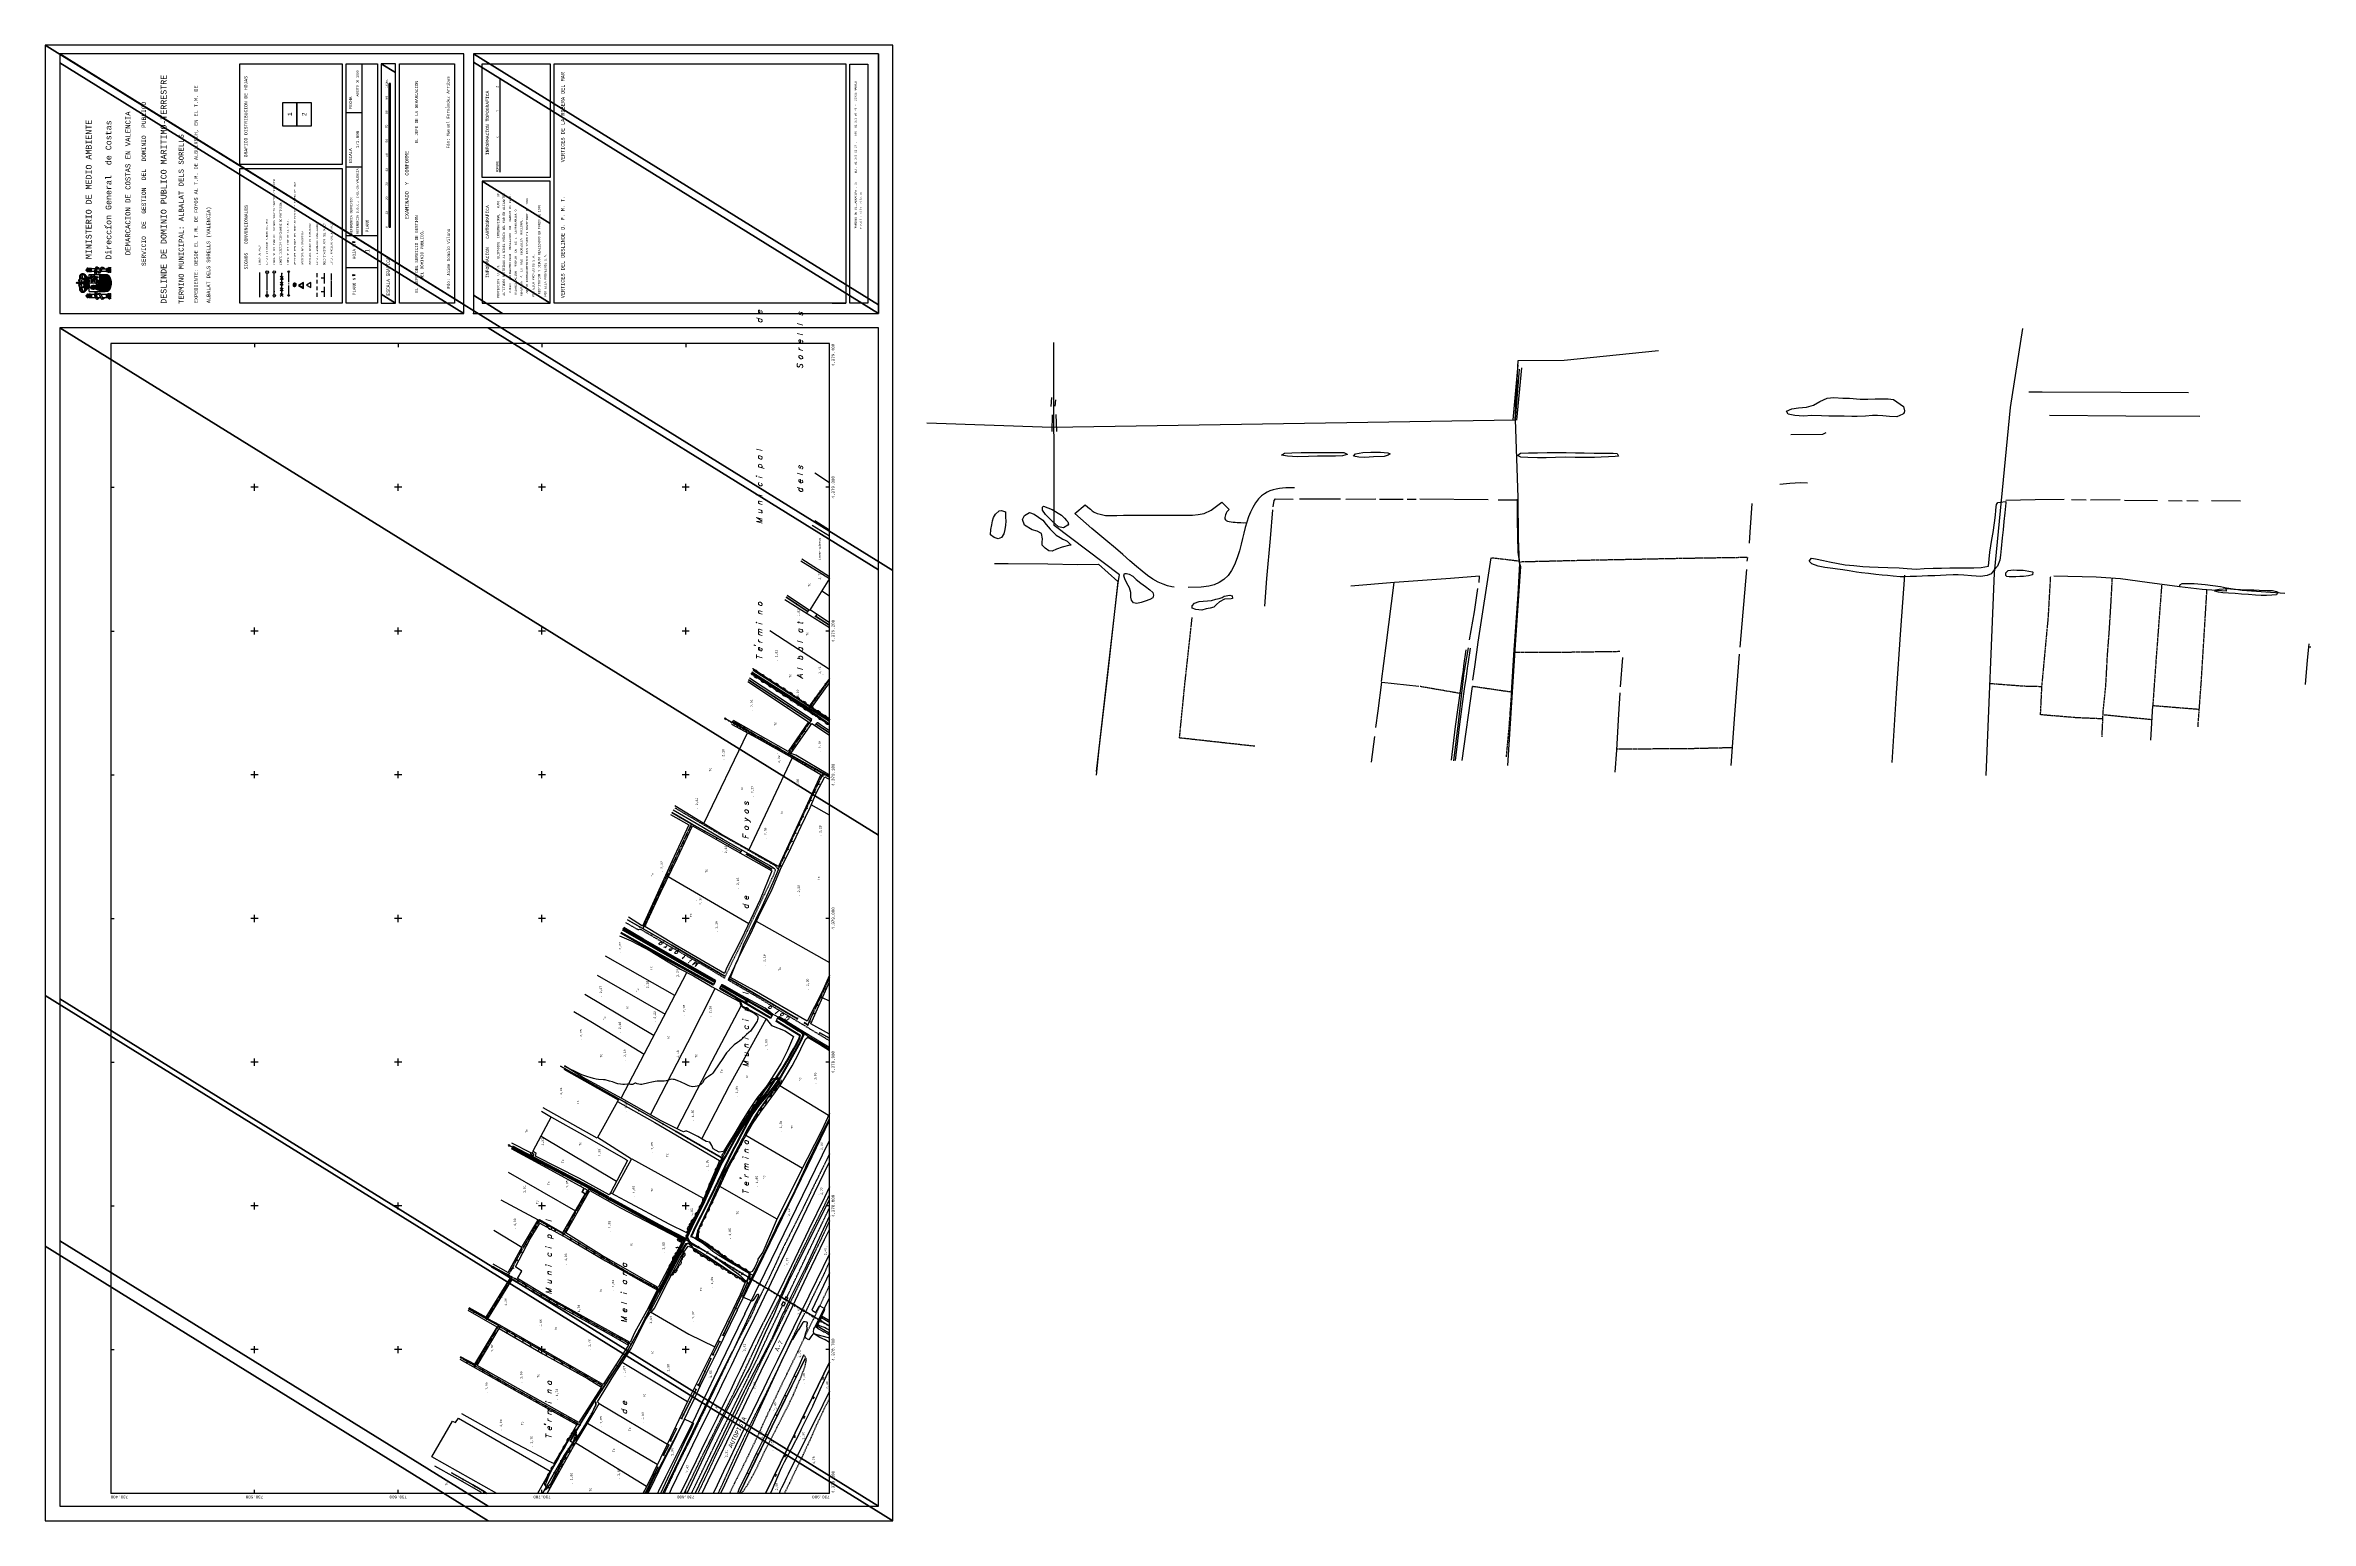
# Model space of a CAD drawing. Extents: x 730354 to 731930, y 4378581 to 4379608.
import ezdxf
from ezdxf.enums import TextEntityAlignment as Align

# ---------------------------------------------------------------- set-up
doc = ezdxf.new("R2010")
doc.units = 0
doc.header["$MEASUREMENT"] = 0
doc.linetypes.add('DASHED', pattern=[0.75, 0.5, -0.25])
doc.linetypes.add('HIDDEN', pattern=[0.375, 0.25, -0.125])
doc.layers.get('0').update_dxf_attribs({"linetype": 'CONTINUOUS'})
for name, color, linetype in [('1', 7, 'CONTINUOUS'), ('11', 7, 'CONTINUOUS'), ('14', 7, 'CONTINUOUS'), ('2', 7, 'CONTINUOUS'), ('22', 7, 'CONTINUOUS'), ('25', 7, 'CONTINUOUS'), ('27', 7, 'CONTINUOUS'), ('29', 7, 'CONTINUOUS'), ('30', 7, 'CONTINUOUS'), ('36', 7, 'CONTINUOUS'), ('44', 7, 'CONTINUOUS'), ('48', 7, 'CONTINUOUS'), ('50', 7, 'CONTINUOUS'), ('51', 7, 'CONTINUOUS'), ('53', 7, 'CONTINUOUS'), ('56', 7, 'CONTINUOUS'), ('62', 7, 'CONTINUOUS'), ('8', 7, 'CONTINUOUS'), ('9', 7, 'CONTINUOUS'), ('PATTERN_CLASS', 7, 'CONTINUOUS')]:
    doc.layers.add(name, color=color, linetype=linetype)
doc.styles.add('ITALICT', font='ITALICT', dxfattribs={"height": 0.2})
doc.styles.add('MONOTXT', font='MONOTXT', dxfattribs={"height": 0.2})

# ---------------------------------------------------------------- blocks, each defined once
blk = doc.blocks.new('CRUZ')
at = {"layer": '62', "color": 7, "linetype": 'CONTINUOUS'}
for p, q in [((-2.5, 0), (2.5, 0)), ((0, -2.5), (0, 2.5))]:
    blk.add_line(p, q, dxfattribs=at)
blk = doc.blocks.new('SEMI')
at = {"layer": '62', "color": 7, "linetype": 'CONTINUOUS'}
blk.add_line((0, 0), (0, 2.5), dxfattribs=at)
blk = doc.blocks.new('MARVA')
at = {"layer": '62', "color": 7, "linetype": 'CONTINUOUS'}
for p, q in [((4999.95, 7999.93), (0, 7999.93)), ((0, 7999.93), (0, 0)), ((4999.95, 0), (4999.95, 7999.93)), ((4024.96, 999.99), (3974.96, 999.99)), ((3999.96, 974.99), (3999.96, 1024.99)), ((4999.95, 999.99), (4974.95, 999.99)), ((4999.95, 0), (0, 0))]:
    blk.add_line(p, q, dxfattribs=at)
at = {"layer": '62', "color": 7, "linetype": 'CONTINUOUS', "xscale": 9.99990686758433, "yscale": 9.99990686758433}
for name, p, rotation in [('SEMI', (999.99, 7999.93), 180), ('SEMI', (1999.98, 7999.93), 180), ('SEMI', (2999.97, 7999.93), 180), ('SEMI', (3999.96, 7999.93), 180), ('SEMI', (0, 6999.93), 270), ('CRUZ', (999.99, 6999.93), 90), ('CRUZ', (1999.98, 6999.93), 90), ('CRUZ', (2999.97, 6999.93), 90), ('CRUZ', (3999.96, 6999.93), 90), ('SEMI', (4999.95, 6999.93), 90), ('SEMI', (0, 5999.94), 270), ('CRUZ', (999.99, 5999.94), 90), ('CRUZ', (1999.98, 5999.94), 90), ('CRUZ', (2999.97, 5999.94), 90), ('CRUZ', (3999.96, 5999.94), 90), ('SEMI', (4999.95, 5999.94), 90), ('SEMI', (0, 4999.95), 270), ('CRUZ', (999.99, 4999.95), 90), ('CRUZ', (1999.98, 4999.95), 90), ('CRUZ', (2999.97, 4999.95), 90), ('CRUZ', (3999.96, 4999.95), 90), ('SEMI', (4999.95, 4999.95), 90), ('SEMI', (0, 3999.96), 270), ('CRUZ', (999.99, 3999.96), 90), ('CRUZ', (1999.98, 3999.96), 90), ('CRUZ', (2999.97, 3999.96), 90), ('CRUZ', (3999.96, 3999.96), 90), ('SEMI', (4999.95, 3999.96), 90), ('SEMI', (0, 2999.97), 270), ('CRUZ', (999.99, 2999.97), 90), ('CRUZ', (1999.98, 2999.97), 90), ('CRUZ', (2999.97, 2999.97), 90), ('CRUZ', (3999.96, 2999.97), 90), ('SEMI', (4999.95, 2999.97), 90), ('SEMI', (0, 1999.98), 270), ('CRUZ', (999.99, 1999.98), 90), ('CRUZ', (1999.98, 1999.98), 90), ('CRUZ', (2999.97, 1999.98), 90), ('CRUZ', (3999.96, 1999.98), 90), ('SEMI', (4999.95, 1999.98), 90), ('SEMI', (0, 999.99), 270), ('CRUZ', (999.99, 999.99), 90), ('CRUZ', (1999.98, 999.99), 90), ('CRUZ', (2999.97, 999.99), 90)]:
    blk.add_blockref(name, p, dxfattribs=dict(at, rotation=rotation))
for p in [(999.99, 0), (1999.98, 0), (2999.97, 0), (3999.96, 0)]:
    blk.add_blockref('SEMI', p, dxfattribs=at)
at = {"layer": '62', "color": 7, "linetype": 'CONTINUOUS', "style": 'MONOTXT'}
blk.add_attdef('TAG50', (0, 0), '', height=20, rotation=180, dxfattribs=at)
blk = doc.blocks.new('MARVAL')
at = {"layer": '62', "color": 7, "linetype": 'CONTINUOUS'}
ref = blk.add_blockref('MARVA', (0, 0), dxfattribs=dict(at, xscale=0.1000009313241567, yscale=0.1000009313241567))
ref.add_attrib('TAG00', '730.400', dxfattribs={"color": 7, "linetype": 'CONTINUOUS', "height": 2, "rotation": 180, "style": 'MONOTXT'}).set_placement((0, -1.5), align=Align.RIGHT)
ref.add_attrib('TAG10', '730.500', dxfattribs={"color": 7, "linetype": 'CONTINUOUS', "height": 2, "rotation": 180, "style": 'MONOTXT'}).set_placement((100, -1.5), align=Align.CENTER)
ref.add_attrib('TAG20', '730.600', dxfattribs={"color": 7, "linetype": 'CONTINUOUS', "height": 2, "rotation": 180, "style": 'MONOTXT'}).set_placement((200, -1.5), align=Align.CENTER)
ref.add_attrib('TAG30', '730.700', dxfattribs={"color": 7, "linetype": 'CONTINUOUS', "height": 2, "rotation": 180, "style": 'MONOTXT'}).set_placement((300, -1.5), align=Align.CENTER)
ref.add_attrib('TAG40', '730.800', dxfattribs={"color": 7, "linetype": 'CONTINUOUS', "height": 2, "rotation": 180, "style": 'MONOTXT'}).set_placement((400, -1.5), align=Align.CENTER)
ref.add_attrib('TAG50', '730.900', (500.1, -1.5), dxfattribs={"color": 7, "linetype": 'CONTINUOUS', "height": 2, "rotation": 180, "style": 'MONOTXT'})
ref.add_attrib('TAG60', '4.378.600', dxfattribs={"color": 7, "linetype": 'CONTINUOUS', "height": 1.99, "rotation": 90, "style": 'MONOTXT'}).set_placement((501.5, 0.1), align=Align.TOP_LEFT)
ref.add_attrib('TAG70', '4.378.700', dxfattribs={"color": 7, "linetype": 'CONTINUOUS', "height": 1.99, "rotation": 90, "style": 'MONOTXT'}).set_placement((501.5, 100), align=Align.TOP_CENTER)
ref.add_attrib('TAG80', '4.378.800', dxfattribs={"color": 7, "linetype": 'CONTINUOUS', "height": 1.99, "rotation": 90, "style": 'MONOTXT'}).set_placement((501.5, 200), align=Align.TOP_CENTER)
ref.add_attrib('TAG90', '4.378.900', dxfattribs={"color": 7, "linetype": 'CONTINUOUS', "height": 1.99, "rotation": 90, "style": 'MONOTXT'}).set_placement((501.5, 300), align=Align.TOP_CENTER)
ref.add_attrib('TAG100', '4.379.000', dxfattribs={"color": 7, "linetype": 'CONTINUOUS', "height": 1.99, "rotation": 90, "style": 'MONOTXT'}).set_placement((501.5, 400), align=Align.TOP_CENTER)
ref.add_attrib('TAG110', '4.379.100', dxfattribs={"color": 7, "linetype": 'CONTINUOUS', "height": 1.99, "rotation": 90, "style": 'MONOTXT'}).set_placement((501.5, 500), align=Align.TOP_CENTER)
ref.add_attrib('TAG120', '4.379.200', dxfattribs={"color": 7, "linetype": 'CONTINUOUS', "height": 1.99, "rotation": 90, "style": 'MONOTXT'}).set_placement((501.5, 600), align=Align.TOP_CENTER)
ref.add_attrib('TAG130', '4.379.300', dxfattribs={"color": 7, "linetype": 'CONTINUOUS', "height": 1.99, "rotation": 90, "style": 'MONOTXT'}).set_placement((501.5, 700), align=Align.TOP_CENTER)
ref.add_attrib('TAG140', '4.379.400', dxfattribs={"color": 7, "linetype": 'CONTINUOUS', "height": 1.99, "rotation": 90, "style": 'MONOTXT'}).set_placement((501.5, 799.8), align=Align.TOP_RIGHT)
blk = doc.blocks.new('PROT')
at = {"color": 7, "linetype": 'CONTINUOUS'}
for q in [(-1, 1), (-1, -1), (1, 1.01), (3, 0.01), (1, -0.99)]:
    blk.add_line((0, 0), q, dxfattribs=at)
for p in [(0, 0), (3, 0.01)]:
    blk.add_point(p, dxfattribs=at)

msp = doc.modelspace()

# ---------------------------------------------------------------- linework, layer by layer
at = {"color": 7, "linetype": 'CONTINUOUS'}
for p, q in [((730934, 4379601.5), (730934, 4379421)), ((730574.94, 4379475.2), (730574.94, 4379594.48)), ((730593.67, 4379481.01), (730593.67, 4379581.01)), ((730594.67, 4379580.01), (730593.67, 4379581.01)), ((730593.67, 4379481.01), (730593.67, 4379581.01)), ((730594.67, 4379580.01), (730593.67, 4379581.01)), ((730594.67, 4379579.99), (730593.67, 4379580.99)), ((730594.67, 4379579.99), (730593.67, 4379580.99)), ((730594.67, 4379579.98), (730593.67, 4379580.98)), ((730594.67, 4379579.98), (730593.67, 4379580.98)), ((730594.67, 4379579.96), (730593.67, 4379580.96)), ((730594.67, 4379579.96), (730593.67, 4379580.96)), ((730594.67, 4379579.95), (730593.67, 4379580.95)), ((730594.67, 4379579.95), (730593.67, 4379580.95)), ((730594.67, 4379579.93), (730593.67, 4379580.93)), ((730594.67, 4379579.93), (730593.67, 4379580.93)), ((730594.67, 4379579.92), (730593.67, 4379580.92)), ((730594.67, 4379579.92), (730593.67, 4379580.92)), ((730594.67, 4379579.91), (730593.67, 4379580.91)), ((730594.67, 4379579.91), (730593.67, 4379580.91)), ((730594.67, 4379579.89), (730593.67, 4379580.89)), ((730594.67, 4379579.89), (730593.67, 4379580.89)), ((730594.67, 4379579.88), (730593.67, 4379580.88)), ((730594.67, 4379579.88), (730593.67, 4379580.88)), ((730594.67, 4379579.86), (730593.67, 4379580.86)), ((730594.67, 4379579.86), (730593.67, 4379580.86)), ((730594.67, 4379579.85), (730593.67, 4379580.85)), ((730594.67, 4379579.85), (730593.67, 4379580.85)), ((730594.67, 4379579.84), (730593.67, 4379580.84)), ((730594.67, 4379579.84), (730593.67, 4379580.84)), ((730594.67, 4379579.82), (730593.67, 4379580.82)), ((730594.67, 4379579.82), (730593.67, 4379580.82)), ((730594.67, 4379579.81), (730593.67, 4379580.81)), ((730594.67, 4379579.81), (730593.67, 4379580.81)), ((730594.67, 4379579.79), (730593.67, 4379580.79)), ((730594.67, 4379579.79), (730593.67, 4379580.79)), ((730594.67, 4379579.78), (730593.67, 4379580.78)), ((730594.67, 4379579.78), (730593.67, 4379580.78)), ((730594.67, 4379579.76), (730593.67, 4379580.76)), ((730594.67, 4379579.76), (730593.67, 4379580.76)), ((730594.67, 4379579.75), (730593.67, 4379580.75)), ((730594.67, 4379579.75), (730593.67, 4379580.75)), ((730594.67, 4379579.74), (730593.67, 4379580.74)), ((730594.67, 4379579.74), (730593.67, 4379580.74)), ((730594.67, 4379579.72), (730593.67, 4379580.72)), ((730594.67, 4379579.72), (730593.67, 4379580.72)), ((730594.67, 4379579.71), (730593.67, 4379580.71)), ((730594.67, 4379579.71), (730593.67, 4379580.71)), ((730594.67, 4379579.69), (730593.67, 4379580.69)), ((730594.67, 4379579.69), (730593.67, 4379580.69)), ((730594.67, 4379579.68), (730593.67, 4379580.68)), ((730594.67, 4379579.68), (730593.67, 4379580.68)), ((730594.67, 4379579.67), (730593.67, 4379580.67)), ((730594.67, 4379579.67), (730593.67, 4379580.67)), ((730594.67, 4379579.65), (730593.67, 4379580.65)), ((730594.67, 4379579.65), (730593.67, 4379580.65)), ((730594.67, 4379579.64), (730593.67, 4379580.64)), ((730594.67, 4379579.64), (730593.67, 4379580.64)), ((730594.67, 4379579.62), (730593.67, 4379580.62)), ((730594.67, 4379579.62), (730593.67, 4379580.62)), ((730594.67, 4379579.61), (730593.67, 4379580.61)), ((730594.67, 4379579.61), (730593.67, 4379580.61)), ((730594.67, 4379579.6), (730593.67, 4379580.6)), ((730594.67, 4379579.6), (730593.67, 4379580.6)), ((730594.67, 4379579.58), (730593.67, 4379580.58)), ((730594.67, 4379579.58), (730593.67, 4379580.58)), ((730594.67, 4379579.57), (730593.67, 4379580.57)), ((730594.67, 4379579.57), (730593.67, 4379580.57)), ((730594.67, 4379579.55), (730593.67, 4379580.55)), ((730594.67, 4379579.55), (730593.67, 4379580.55)), ((730594.67, 4379579.54), (730593.67, 4379580.54)), ((730594.67, 4379579.54), (730593.67, 4379580.54)), ((730594.67, 4379579.52), (730593.67, 4379580.52)), ((730594.67, 4379579.52), (730593.67, 4379580.52)), ((730594.67, 4379579.51), (730593.67, 4379580.51)), ((730594.67, 4379579.51), (730593.67, 4379580.51)), ((730594.67, 4379579.5), (730593.67, 4379580.5)), ((730594.67, 4379579.5), (730593.67, 4379580.5)), ((730594.67, 4379579.48), (730593.67, 4379580.48)), ((730594.67, 4379579.48), (730593.67, 4379580.48)), ((730594.67, 4379579.47), (730593.67, 4379580.47)), ((730594.67, 4379579.47), (730593.67, 4379580.47)), ((730594.67, 4379579.45), (730593.67, 4379580.45)), ((730594.67, 4379579.45), (730593.67, 4379580.45)), ((730594.67, 4379579.44), (730593.67, 4379580.44)), ((730594.67, 4379579.44), (730593.67, 4379580.44)), ((730594.67, 4379579.43), (730593.67, 4379580.43)), ((730594.67, 4379579.43), (730593.67, 4379580.43)), ((730594.67, 4379579.41), (730593.67, 4379580.41)), ((730594.67, 4379579.41), (730593.67, 4379580.41)), ((730594.67, 4379579.4), (730593.67, 4379580.4)), ((730594.67, 4379579.4), (730593.67, 4379580.4)), ((730594.67, 4379579.38), (730593.67, 4379580.38)), ((730594.67, 4379579.38), (730593.67, 4379580.38)), ((730594.67, 4379579.37), (730593.67, 4379580.37)), ((730594.67, 4379579.37), (730593.67, 4379580.37)), ((730594.67, 4379579.35), (730593.67, 4379580.35)), ((730594.67, 4379579.35), (730593.67, 4379580.35)), ((730594.67, 4379579.34), (730593.67, 4379580.34)), ((730594.67, 4379579.34), (730593.67, 4379580.34)), ((730594.67, 4379579.33), (730593.67, 4379580.33)), ((730594.67, 4379579.33), (730593.67, 4379580.33)), ((730594.67, 4379579.31), (730593.67, 4379580.31)), ((730594.67, 4379579.31), (730593.67, 4379580.31)), ((730594.67, 4379579.3), (730593.67, 4379580.3)), ((730594.67, 4379579.3), (730593.67, 4379580.3)), ((730594.67, 4379579.28), (730593.67, 4379580.28)), ((730594.67, 4379579.28), (730593.67, 4379580.28)), ((730594.67, 4379579.27), (730593.67, 4379580.27)), ((730594.67, 4379579.27), (730593.67, 4379580.27)), ((730594.67, 4379579.26), (730593.67, 4379580.26)), ((730594.67, 4379579.26), (730593.67, 4379580.26)), ((730594.67, 4379579.24), (730593.67, 4379580.24)), ((730594.67, 4379579.24), (730593.67, 4379580.24)), ((730594.67, 4379579.23), (730593.67, 4379580.23)), ((730594.67, 4379579.23), (730593.67, 4379580.23)), ((730594.67, 4379579.21), (730593.67, 4379580.21)), ((730594.67, 4379579.21), (730593.67, 4379580.21)), ((730594.67, 4379579.2), (730593.67, 4379580.2)), ((730594.67, 4379579.2), (730593.67, 4379580.2)), ((730594.67, 4379579.18), (730593.67, 4379580.18)), ((730594.67, 4379579.18), (730593.67, 4379580.18)), ((730594.67, 4379579.17), (730593.67, 4379580.17)), ((730594.67, 4379579.17), (730593.67, 4379580.17)), ((730594.67, 4379579.16), (730593.67, 4379580.16)), ((730594.67, 4379579.16), (730593.67, 4379580.16)), ((730594.67, 4379579.14), (730593.67, 4379580.14)), ((730594.67, 4379579.14), (730593.67, 4379580.14)), ((730594.67, 4379579.13), (730593.67, 4379580.13)), ((730594.67, 4379579.13), (730593.67, 4379580.13)), ((730594.67, 4379579.11), (730593.67, 4379580.11)), ((730594.67, 4379579.11), (730593.67, 4379580.11)), ((730594.67, 4379579.1), (730593.67, 4379580.1)), ((730594.67, 4379579.1), (730593.67, 4379580.1)), ((730594.67, 4379579.09), (730593.67, 4379580.09)), ((730594.67, 4379579.09), (730593.67, 4379580.09)), ((730594.67, 4379579.07), (730593.67, 4379580.07)), ((730594.67, 4379579.07), (730593.67, 4379580.07)), ((730594.67, 4379579.06), (730593.67, 4379580.06)), ((730594.67, 4379579.06), (730593.67, 4379580.06)), ((730594.67, 4379579.04), (730593.67, 4379580.04)), ((730594.67, 4379579.04), (730593.67, 4379580.04)), ((730594.67, 4379579.03), (730593.67, 4379580.03)), ((730594.67, 4379579.03), (730593.67, 4379580.03)), ((730594.67, 4379579.02), (730593.67, 4379580.02)), ((730594.67, 4379579.02), (730593.67, 4379580.02)), ((730594.67, 4379579), (730593.67, 4379580)), ((730594.67, 4379579), (730593.67, 4379580)), ((730594.67, 4379578.99), (730593.67, 4379579.99)), ((730594.67, 4379578.99), (730593.67, 4379579.99)), ((730594.67, 4379578.97), (730593.67, 4379579.97)), ((730594.67, 4379578.97), (730593.67, 4379579.97)), ((730594.67, 4379578.96), (730593.67, 4379579.96)), ((730594.67, 4379578.96), (730593.67, 4379579.96)), ((730594.67, 4379578.94), (730593.67, 4379579.94)), ((730594.67, 4379578.94), (730593.67, 4379579.94)), ((730594.67, 4379578.93), (730593.67, 4379579.93)), ((730594.67, 4379578.93), (730593.67, 4379579.93)), ((730594.67, 4379578.92), (730593.67, 4379579.92)), ((730594.67, 4379578.92), (730593.67, 4379579.92)), ((730594.67, 4379578.9), (730593.67, 4379579.9)), ((730594.67, 4379578.9), (730593.67, 4379579.9)), ((730594.67, 4379578.89), (730593.67, 4379579.89)), ((730594.67, 4379578.89), (730593.67, 4379579.89)), ((730594.67, 4379578.87), (730593.67, 4379579.87)), ((730594.67, 4379578.87), (730593.67, 4379579.87)), ((730594.67, 4379578.86), (730593.67, 4379579.86)), ((730594.67, 4379578.86), (730593.67, 4379579.86)), ((730594.67, 4379578.85), (730593.67, 4379579.85)), ((730594.67, 4379578.85), (730593.67, 4379579.85)), ((730594.67, 4379578.83), (730593.67, 4379579.83)), ((730594.67, 4379578.83), (730593.67, 4379579.83)), ((730594.67, 4379578.82), (730593.67, 4379579.82)), ((730594.67, 4379578.82), (730593.67, 4379579.82)), ((730594.67, 4379578.8), (730593.67, 4379579.8)), ((730594.67, 4379578.8), (730593.67, 4379579.8)), ((730594.67, 4379578.79), (730593.67, 4379579.79)), ((730594.67, 4379578.79), (730593.67, 4379579.79)), ((730594.67, 4379578.77), (730593.67, 4379579.77)), ((730594.67, 4379578.77), (730593.67, 4379579.77)), ((730594.67, 4379578.76), (730593.67, 4379579.76)), ((730594.67, 4379578.76), (730593.67, 4379579.76)), ((730594.67, 4379578.75), (730593.67, 4379579.75)), ((730594.67, 4379578.75), (730593.67, 4379579.75)), ((730594.67, 4379578.73), (730593.67, 4379579.73)), ((730594.67, 4379578.73), (730593.67, 4379579.73)), ((730594.67, 4379578.72), (730593.67, 4379579.72)), ((730594.67, 4379578.72), (730593.67, 4379579.72)), ((730594.67, 4379578.7), (730593.67, 4379579.7)), ((730594.67, 4379578.7), (730593.67, 4379579.7)), ((730594.67, 4379578.69), (730593.67, 4379579.69)), ((730594.67, 4379578.69), (730593.67, 4379579.69)), ((730594.67, 4379578.68), (730593.67, 4379579.68)), ((730594.67, 4379578.68), (730593.67, 4379579.68)), ((730594.67, 4379578.66), (730593.67, 4379579.66)), ((730594.67, 4379578.66), (730593.67, 4379579.66)), ((730594.67, 4379578.65), (730593.67, 4379579.65)), ((730594.67, 4379578.65), (730593.67, 4379579.65)), ((730594.67, 4379578.63), (730593.67, 4379579.63)), ((730594.67, 4379578.63), (730593.67, 4379579.63)), ((730594.67, 4379578.62), (730593.67, 4379579.62)), ((730594.67, 4379578.62), (730593.67, 4379579.62)), ((730594.67, 4379578.61), (730593.67, 4379579.61)), ((730594.67, 4379578.61), (730593.67, 4379579.61)), ((730594.67, 4379578.59), (730593.67, 4379579.59)), ((730594.67, 4379578.59), (730593.67, 4379579.59)), ((730594.67, 4379578.58), (730593.67, 4379579.58)), ((730594.67, 4379578.58), (730593.67, 4379579.58)), ((730594.67, 4379578.56), (730593.67, 4379579.56)), ((730594.67, 4379578.56), (730593.67, 4379579.56)), ((730594.67, 4379578.55), (730593.67, 4379579.55)), ((730594.67, 4379578.55), (730593.67, 4379579.55)), ((730594.67, 4379578.53), (730593.67, 4379579.53)), ((730594.67, 4379578.53), (730593.67, 4379579.53)), ((730594.67, 4379578.52), (730593.67, 4379579.52)), ((730594.67, 4379578.52), (730593.67, 4379579.52)), ((730594.67, 4379578.51), (730593.67, 4379579.51)), ((730594.67, 4379578.51), (730593.67, 4379579.51)), ((730594.67, 4379578.49), (730593.67, 4379579.49)), ((730594.67, 4379578.49), (730593.67, 4379579.49)), ((730594.67, 4379578.48), (730593.67, 4379579.48)), ((730594.67, 4379578.48), (730593.67, 4379579.48)), ((730594.67, 4379578.46), (730593.67, 4379579.46)), ((730594.67, 4379578.46), (730593.67, 4379579.46)), ((730594.67, 4379578.45), (730593.67, 4379579.45)), ((730594.67, 4379578.45), (730593.67, 4379579.45)), ((730594.67, 4379578.44), (730593.67, 4379579.44)), ((730594.67, 4379578.44), (730593.67, 4379579.44)), ((730594.67, 4379578.42), (730593.67, 4379579.42)), ((730594.67, 4379578.42), (730593.67, 4379579.42)), ((730594.67, 4379578.41), (730593.67, 4379579.41)), ((730594.67, 4379578.41), (730593.67, 4379579.41)), ((730594.67, 4379578.39), (730593.67, 4379579.39)), ((730594.67, 4379578.39), (730593.67, 4379579.39)), ((730594.67, 4379578.38), (730593.67, 4379579.38)), ((730594.67, 4379578.38), (730593.67, 4379579.38)), ((730594.67, 4379578.36), (730593.67, 4379579.36)), ((730594.67, 4379578.36), (730593.67, 4379579.36)), ((730594.67, 4379578.35), (730593.67, 4379579.35)), ((730594.67, 4379578.35), (730593.67, 4379579.35)), ((730594.67, 4379578.34), (730593.67, 4379579.34)), ((730594.67, 4379578.34), (730593.67, 4379579.34)), ((730594.67, 4379578.32), (730593.67, 4379579.32)), ((730594.67, 4379578.32), (730593.67, 4379579.32)), ((730594.67, 4379578.31), (730593.67, 4379579.31)), ((730594.67, 4379578.31), (730593.67, 4379579.31)), ((730594.67, 4379578.29), (730593.67, 4379579.29)), ((730594.67, 4379578.29), (730593.67, 4379579.29)), ((730594.67, 4379578.28), (730593.67, 4379579.28)), ((730594.67, 4379578.28), (730593.67, 4379579.28)), ((730594.67, 4379578.27), (730593.67, 4379579.27)), ((730594.67, 4379578.27), (730593.67, 4379579.27)), ((730594.67, 4379578.25), (730593.67, 4379579.25)), ((730594.67, 4379578.25), (730593.67, 4379579.25)), ((730594.67, 4379578.24), (730593.67, 4379579.24)), ((730594.67, 4379578.24), (730593.67, 4379579.24)), ((730594.67, 4379578.22), (730593.67, 4379579.22)), ((730594.67, 4379578.22), (730593.67, 4379579.22)), ((730594.67, 4379578.21), (730593.67, 4379579.21)), ((730594.67, 4379578.21), (730593.67, 4379579.21)), ((730594.67, 4379578.2), (730593.67, 4379579.2)), ((730594.67, 4379578.2), (730593.67, 4379579.2)), ((730594.67, 4379578.18), (730593.67, 4379579.18)), ((730594.67, 4379578.18), (730593.67, 4379579.18)), ((730594.67, 4379578.17), (730593.67, 4379579.17)), ((730594.67, 4379578.17), (730593.67, 4379579.17)), ((730594.67, 4379578.15), (730593.67, 4379579.15)), ((730594.67, 4379578.15), (730593.67, 4379579.15)), ((730594.67, 4379578.14), (730593.67, 4379579.14)), ((730594.67, 4379578.14), (730593.67, 4379579.14)), ((730594.67, 4379578.12), (730593.67, 4379579.12)), ((730594.67, 4379578.12), (730593.67, 4379579.12)), ((730594.67, 4379580.02), (730593.68, 4379581.01)), ((730594.67, 4379580.02), (730593.68, 4379581.01)), ((730594.67, 4379580.03), (730593.69, 4379581.01)), ((730594.67, 4379580.03), (730593.69, 4379581.01)), ((730594.67, 4379580.05), (730593.71, 4379581.01)), ((730594.67, 4379580.05), (730593.71, 4379581.01)), ((730594.67, 4379580.06), (730593.72, 4379581.01)), ((730594.67, 4379580.06), (730593.72, 4379581.01)), ((730594.67, 4379580.08), (730593.74, 4379581.01)), ((730594.67, 4379580.08), (730593.74, 4379581.01)), ((730594.67, 4379580.09), (730593.75, 4379581.01)), ((730594.67, 4379580.09), (730593.75, 4379581.01)), ((730594.67, 4379580.1), (730593.76, 4379581.01)), ((730594.67, 4379580.1), (730593.76, 4379581.01)), ((730594.67, 4379580.12), (730593.78, 4379581.01)), ((730594.67, 4379580.12), (730593.78, 4379581.01)), ((730594.67, 4379580.13), (730593.79, 4379581.01)), ((730594.67, 4379580.13), (730593.79, 4379581.01)), ((730594.67, 4379580.15), (730593.81, 4379581.01)), ((730594.67, 4379580.15), (730593.81, 4379581.01)), ((730594.67, 4379580.16), (730593.82, 4379581.01)), ((730594.67, 4379580.16), (730593.82, 4379581.01)), ((730594.67, 4379580.17), (730593.83, 4379581.01)), ((730594.67, 4379580.17), (730593.83, 4379581.01)), ((730594.67, 4379580.19), (730593.85, 4379581.01)), ((730594.67, 4379580.19), (730593.85, 4379581.01)), ((730594.67, 4379580.2), (730593.86, 4379581.01)), ((730594.67, 4379580.2), (730593.86, 4379581.01)), ((730594.67, 4379580.22), (730593.88, 4379581.01)), ((730594.67, 4379580.22), (730593.88, 4379581.01)), ((730594.67, 4379580.23), (730593.89, 4379581.01)), ((730594.67, 4379580.23), (730593.89, 4379581.01)), ((730594.67, 4379580.25), (730593.91, 4379581.01)), ((730594.67, 4379580.25), (730593.91, 4379581.01)), ((730594.67, 4379580.26), (730593.92, 4379581.01)), ((730594.67, 4379580.26), (730593.92, 4379581.01)), ((730594.67, 4379580.27), (730593.93, 4379581.01)), ((730594.67, 4379580.27), (730593.93, 4379581.01)), ((730594.67, 4379580.29), (730593.95, 4379581.01)), ((730594.67, 4379580.29), (730593.95, 4379581.01)), ((730594.67, 4379580.3), (730593.96, 4379581.01)), ((730594.67, 4379580.3), (730593.96, 4379581.01)), ((730594.67, 4379580.32), (730593.98, 4379581.01)), ((730594.67, 4379580.32), (730593.98, 4379581.01)), ((730594.67, 4379580.33), (730593.99, 4379581.01)), ((730594.67, 4379580.33), (730593.99, 4379581.01)), ((730594.67, 4379580.34), (730594, 4379581.01)), ((730594.67, 4379580.34), (730594, 4379581.01)), ((730594.67, 4379580.36), (730594.02, 4379581.01)), ((730594.67, 4379580.36), (730594.02, 4379581.01)), ((730594.67, 4379580.37), (730594.03, 4379581.01)), ((730594.67, 4379580.37), (730594.03, 4379581.01)), ((730594.67, 4379580.39), (730594.05, 4379581.01)), ((730594.67, 4379580.39), (730594.05, 4379581.01)), ((730594.67, 4379580.4), (730594.06, 4379581.01)), ((730594.67, 4379580.4), (730594.06, 4379581.01)), ((730594.67, 4379580.42), (730594.08, 4379581.01)), ((730594.67, 4379580.42), (730594.08, 4379581.01)), ((730594.67, 4379580.43), (730594.09, 4379581.01)), ((730594.67, 4379580.43), (730594.09, 4379581.01)), ((730594.67, 4379580.44), (730594.1, 4379581.01)), ((730594.67, 4379580.44), (730594.1, 4379581.01)), ((730594.67, 4379580.46), (730594.12, 4379581.01)), ((730594.67, 4379580.46), (730594.12, 4379581.01)), ((730594.67, 4379580.47), (730594.13, 4379581.01)), ((730594.67, 4379580.47), (730594.13, 4379581.01)), ((730594.67, 4379580.49), (730594.15, 4379581.01)), ((730594.67, 4379580.49), (730594.15, 4379581.01)), ((730594.67, 4379580.5), (730594.16, 4379581.01)), ((730594.67, 4379580.5), (730594.16, 4379581.01)), ((730594.67, 4379580.51), (730594.17, 4379581.01)), ((730594.67, 4379580.51), (730594.17, 4379581.01)), ((730594.67, 4379580.53), (730594.19, 4379581.01)), ((730594.67, 4379580.53), (730594.19, 4379581.01)), ((730594.67, 4379580.54), (730594.2, 4379581.01)), ((730594.67, 4379580.54), (730594.2, 4379581.01)), ((730594.67, 4379580.56), (730594.22, 4379581.01)), ((730594.67, 4379580.56), (730594.22, 4379581.01)), ((730594.67, 4379580.57), (730594.23, 4379581.01)), ((730594.67, 4379580.57), (730594.23, 4379581.01)), ((730594.67, 4379580.59), (730594.25, 4379581.01)), ((730594.67, 4379580.59), (730594.25, 4379581.01)), ((730594.67, 4379580.6), (730594.26, 4379581.01)), ((730594.67, 4379580.6), (730594.26, 4379581.01)), ((730594.67, 4379580.61), (730594.27, 4379581.01)), ((730594.67, 4379580.61), (730594.27, 4379581.01)), ((730594.67, 4379580.63), (730594.29, 4379581.01)), ((730594.67, 4379580.63), (730594.29, 4379581.01)), ((730594.67, 4379580.64), (730594.3, 4379581.01)), ((730594.67, 4379580.64), (730594.3, 4379581.01)), ((730594.67, 4379580.66), (730594.32, 4379581.01)), ((730594.67, 4379580.66), (730594.32, 4379581.01)), ((730594.67, 4379580.67), (730594.33, 4379581.01)), ((730594.67, 4379580.67), (730594.33, 4379581.01)), ((730594.67, 4379580.68), (730594.34, 4379581.01)), ((730594.67, 4379580.68), (730594.34, 4379581.01)), ((730594.67, 4379580.7), (730594.36, 4379581.01)), ((730594.67, 4379580.7), (730594.36, 4379581.01)), ((730594.67, 4379580.71), (730594.37, 4379581.01)), ((730594.67, 4379580.71), (730594.37, 4379581.01)), ((730594.67, 4379580.73), (730594.39, 4379581.01)), ((730594.67, 4379580.73), (730594.39, 4379581.01)), ((730594.67, 4379580.74), (730594.4, 4379581.01)), ((730594.67, 4379580.74), (730594.4, 4379581.01)), ((730594.67, 4379580.75), (730594.41, 4379581.01)), ((730594.67, 4379580.75), (730594.41, 4379581.01)), ((730594.67, 4379580.77), (730594.43, 4379581.01)), ((730594.67, 4379580.77), (730594.43, 4379581.01)), ((730594.67, 4379580.78), (730594.44, 4379581.01)), ((730594.67, 4379580.78), (730594.44, 4379581.01)), ((730594.67, 4379580.8), (730594.46, 4379581.01)), ((730594.67, 4379580.8), (730594.46, 4379581.01)), ((730594.67, 4379580.81), (730594.47, 4379581.01)), ((730594.67, 4379580.81), (730594.47, 4379581.01)), ((730594.67, 4379580.83), (730594.49, 4379581.01)), ((730594.67, 4379580.83), (730594.49, 4379581.01)), ((730594.67, 4379580.84), (730594.5, 4379581.01)), ((730594.67, 4379580.84), (730594.5, 4379581.01)), ((730594.67, 4379580.85), (730594.51, 4379581.01)), ((730594.67, 4379580.85), (730594.51, 4379581.01)), ((730594.67, 4379580.87), (730594.53, 4379581.01)), ((730594.67, 4379580.87), (730594.53, 4379581.01)), ((730594.67, 4379580.88), (730594.54, 4379581.01)), ((730594.67, 4379580.88), (730594.54, 4379581.01)), ((730594.67, 4379580.9), (730594.56, 4379581.01)), ((730594.67, 4379580.9), (730594.56, 4379581.01)), ((730594.67, 4379580.91), (730594.57, 4379581.01)), ((730594.67, 4379580.91), (730594.57, 4379581.01)), ((730594.67, 4379580.92), (730594.58, 4379581.01)), ((730594.67, 4379580.92), (730594.58, 4379581.01)), ((730594.67, 4379580.94), (730594.6, 4379581.01)), ((730594.67, 4379580.94), (730594.6, 4379581.01)), ((730594.67, 4379580.95), (730594.61, 4379581.01)), ((730594.67, 4379580.95), (730594.61, 4379581.01)), ((730594.67, 4379580.97), (730594.63, 4379581.01)), ((730594.67, 4379580.97), (730594.63, 4379581.01)), ((730594.67, 4379580.98), (730594.64, 4379581.01)), ((730594.67, 4379580.98), (730594.64, 4379581.01)), ((730594.67, 4379581), (730594.66, 4379581.01)), ((730594.67, 4379581), (730594.66, 4379581.01)), ((730594.67, 4379481.01), (730594.67, 4379581.01)), ((730594.67, 4379481.01), (730594.67, 4379581.01)), ((730670.85, 4379519.22), (730670.85, 4379584.24)), ((730594.67, 4379578.11), (730593.67, 4379579.11)), ((730594.67, 4379578.11), (730593.67, 4379579.11)), ((730594.67, 4379578.1), (730593.67, 4379579.1)), ((730594.67, 4379578.1), (730593.67, 4379579.1)), ((730594.67, 4379578.08), (730593.67, 4379579.08)), ((730594.67, 4379578.08), (730593.67, 4379579.08)), ((730594.67, 4379578.07), (730593.67, 4379579.07)), ((730594.67, 4379578.07), (730593.67, 4379579.07)), ((730594.67, 4379578.05), (730593.67, 4379579.05)), ((730594.67, 4379578.05), (730593.67, 4379579.05)), ((730594.67, 4379578.04), (730593.67, 4379579.04)), ((730594.67, 4379578.04), (730593.67, 4379579.04)), ((730594.67, 4379578.03), (730593.67, 4379579.03)), ((730594.67, 4379578.03), (730593.67, 4379579.03)), ((730594.67, 4379578.01), (730593.67, 4379579.01)), ((730594.67, 4379578.01), (730593.67, 4379579.01)), ((730594.67, 4379578), (730593.67, 4379579)), ((730594.67, 4379578), (730593.67, 4379579)), ((730594.67, 4379577.98), (730593.67, 4379578.98)), ((730594.67, 4379577.98), (730593.67, 4379578.98)), ((730594.67, 4379577.97), (730593.67, 4379578.97)), ((730594.67, 4379577.97), (730593.67, 4379578.97)), ((730594.67, 4379577.95), (730593.67, 4379578.95)), ((730594.67, 4379577.95), (730593.67, 4379578.95)), ((730594.67, 4379577.94), (730593.67, 4379578.94)), ((730594.67, 4379577.94), (730593.67, 4379578.94)), ((730594.67, 4379577.93), (730593.67, 4379578.93)), ((730594.67, 4379577.93), (730593.67, 4379578.93)), ((730594.67, 4379577.91), (730593.67, 4379578.91)), ((730594.67, 4379577.91), (730593.67, 4379578.91)), ((730594.67, 4379577.9), (730593.67, 4379578.9)), ((730594.67, 4379577.9), (730593.67, 4379578.9)), ((730594.67, 4379577.88), (730593.67, 4379578.88)), ((730594.67, 4379577.88), (730593.67, 4379578.88)), ((730594.67, 4379577.87), (730593.67, 4379578.87)), ((730594.67, 4379577.87), (730593.67, 4379578.87)), ((730594.67, 4379577.86), (730593.67, 4379578.86)), ((730594.67, 4379577.86), (730593.67, 4379578.86)), ((730594.67, 4379577.84), (730593.67, 4379578.84)), ((730594.67, 4379577.84), (730593.67, 4379578.84)), ((730594.67, 4379577.83), (730593.67, 4379578.83)), ((730594.67, 4379577.83), (730593.67, 4379578.83)), ((730594.67, 4379577.81), (730593.67, 4379578.81)), ((730594.67, 4379577.81), (730593.67, 4379578.81)), ((730594.67, 4379577.8), (730593.67, 4379578.8)), ((730594.67, 4379577.8), (730593.67, 4379578.8)), ((730594.67, 4379577.78), (730593.67, 4379578.78)), ((730594.67, 4379577.78), (730593.67, 4379578.78)), ((730594.67, 4379577.77), (730593.67, 4379578.77)), ((730594.67, 4379577.77), (730593.67, 4379578.77)), ((730594.67, 4379577.76), (730593.67, 4379578.76)), ((730594.67, 4379577.76), (730593.67, 4379578.76)), ((730594.67, 4379577.74), (730593.67, 4379578.74)), ((730594.67, 4379577.74), (730593.67, 4379578.74)), ((730594.67, 4379577.73), (730593.67, 4379578.73)), ((730594.67, 4379577.73), (730593.67, 4379578.73)), ((730594.67, 4379577.71), (730593.67, 4379578.71)), ((730594.67, 4379577.71), (730593.67, 4379578.71)), ((730594.67, 4379577.7), (730593.67, 4379578.7)), ((730594.67, 4379577.7), (730593.67, 4379578.7)), ((730594.67, 4379577.69), (730593.67, 4379578.69)), ((730594.67, 4379577.69), (730593.67, 4379578.69)), ((730594.67, 4379577.67), (730593.67, 4379578.67)), ((730594.67, 4379577.67), (730593.67, 4379578.67)), ((730594.67, 4379577.66), (730593.67, 4379578.66)), ((730594.67, 4379577.66), (730593.67, 4379578.66)), ((730594.67, 4379577.64), (730593.67, 4379578.64)), ((730594.67, 4379577.64), (730593.67, 4379578.64)), ((730594.67, 4379577.63), (730593.67, 4379578.63)), ((730594.67, 4379577.63), (730593.67, 4379578.63)), ((730594.67, 4379577.62), (730593.67, 4379578.62)), ((730594.67, 4379577.62), (730593.67, 4379578.62)), ((730594.67, 4379577.6), (730593.67, 4379578.6)), ((730594.67, 4379577.6), (730593.67, 4379578.6)), ((730594.67, 4379577.59), (730593.67, 4379578.59)), ((730594.67, 4379577.59), (730593.67, 4379578.59)), ((730594.67, 4379577.57), (730593.67, 4379578.57)), ((730594.67, 4379577.57), (730593.67, 4379578.57)), ((730594.67, 4379577.56), (730593.67, 4379578.56)), ((730594.67, 4379577.56), (730593.67, 4379578.56)), ((730594.67, 4379577.54), (730593.67, 4379578.54)), ((730594.67, 4379577.54), (730593.67, 4379578.54)), ((730594.67, 4379577.53), (730593.67, 4379578.53)), ((730594.67, 4379577.53), (730593.67, 4379578.53)), ((730594.67, 4379577.52), (730593.67, 4379578.52)), ((730594.67, 4379577.52), (730593.67, 4379578.52)), ((730594.67, 4379577.5), (730593.67, 4379578.5)), ((730594.67, 4379577.5), (730593.67, 4379578.5)), ((730594.67, 4379577.49), (730593.67, 4379578.49)), ((730594.67, 4379577.49), (730593.67, 4379578.49)), ((730594.67, 4379577.47), (730593.67, 4379578.47)), ((730594.67, 4379577.47), (730593.67, 4379578.47)), ((730594.67, 4379577.46), (730593.67, 4379578.46)), ((730594.67, 4379577.46), (730593.67, 4379578.46)), ((730594.67, 4379577.45), (730593.67, 4379578.45)), ((730594.67, 4379577.45), (730593.67, 4379578.45)), ((730594.67, 4379577.43), (730593.67, 4379578.43)), ((730594.67, 4379577.43), (730593.67, 4379578.43)), ((730594.67, 4379577.42), (730593.67, 4379578.42)), ((730594.67, 4379577.42), (730593.67, 4379578.42)), ((730594.67, 4379577.4), (730593.67, 4379578.4)), ((730594.67, 4379577.4), (730593.67, 4379578.4)), ((730594.67, 4379577.39), (730593.67, 4379578.39)), ((730594.67, 4379577.39), (730593.67, 4379578.39)), ((730594.67, 4379577.37), (730593.67, 4379578.37)), ((730594.67, 4379577.37), (730593.67, 4379578.37)), ((730594.67, 4379577.36), (730593.67, 4379578.36)), ((730594.67, 4379577.36), (730593.67, 4379578.36)), ((730594.67, 4379577.35), (730593.67, 4379578.35)), ((730594.67, 4379577.35), (730593.67, 4379578.35)), ((730594.67, 4379577.33), (730593.67, 4379578.33)), ((730594.67, 4379577.33), (730593.67, 4379578.33)), ((730594.67, 4379577.32), (730593.67, 4379578.32)), ((730594.67, 4379577.32), (730593.67, 4379578.32)), ((730594.67, 4379577.3), (730593.67, 4379578.3)), ((730594.67, 4379577.3), (730593.67, 4379578.3)), ((730594.67, 4379577.29), (730593.67, 4379578.29)), ((730594.67, 4379577.29), (730593.67, 4379578.29)), ((730594.67, 4379577.28), (730593.67, 4379578.28)), ((730594.67, 4379577.28), (730593.67, 4379578.28)), ((730594.67, 4379577.26), (730593.67, 4379578.26)), ((730594.67, 4379577.26), (730593.67, 4379578.26)), ((730594.67, 4379577.25), (730593.67, 4379578.25)), ((730594.67, 4379577.25), (730593.67, 4379578.25)), ((730594.67, 4379577.23), (730593.67, 4379578.23)), ((730594.67, 4379577.23), (730593.67, 4379578.23)), ((730594.67, 4379577.22), (730593.67, 4379578.22)), ((730594.67, 4379577.22), (730593.67, 4379578.22)), ((730594.67, 4379577.21), (730593.67, 4379578.21)), ((730594.67, 4379577.21), (730593.67, 4379578.21)), ((730594.67, 4379577.19), (730593.67, 4379578.19)), ((730594.67, 4379577.19), (730593.67, 4379578.19)), ((730594.67, 4379577.18), (730593.67, 4379578.18)), ((730594.67, 4379577.18), (730593.67, 4379578.18)), ((730594.67, 4379577.16), (730593.67, 4379578.16)), ((730594.67, 4379577.16), (730593.67, 4379578.16)), ((730594.67, 4379577.15), (730593.67, 4379578.15)), ((730594.67, 4379577.15), (730593.67, 4379578.15)), ((730594.67, 4379577.13), (730593.67, 4379578.13)), ((730594.67, 4379577.13), (730593.67, 4379578.13)), ((730594.67, 4379577.12), (730593.67, 4379578.12)), ((730594.67, 4379577.12), (730593.67, 4379578.12)), ((730594.67, 4379577.11), (730593.67, 4379578.11)), ((730594.67, 4379577.11), (730593.67, 4379578.11)), ((730594.67, 4379577.09), (730593.67, 4379578.09)), ((730594.67, 4379577.09), (730593.67, 4379578.09)), ((730594.67, 4379577.08), (730593.67, 4379578.08)), ((730594.67, 4379577.08), (730593.67, 4379578.08)), ((730594.67, 4379577.06), (730593.67, 4379578.06)), ((730594.67, 4379577.06), (730593.67, 4379578.06)), ((730594.67, 4379577.05), (730593.67, 4379578.05)), ((730594.67, 4379577.05), (730593.67, 4379578.05)), ((730594.67, 4379577.04), (730593.67, 4379578.04)), ((730594.67, 4379577.04), (730593.67, 4379578.04)), ((730594.67, 4379577.02), (730593.67, 4379578.02)), ((730594.67, 4379577.02), (730593.67, 4379578.02)), ((730594.67, 4379577.01), (730593.67, 4379578.01)), ((730594.67, 4379577.01), (730593.67, 4379578.01)), ((730594.67, 4379576.99), (730593.67, 4379577.99)), ((730594.67, 4379576.99), (730593.67, 4379577.99)), ((730594.67, 4379576.98), (730593.67, 4379577.98)), ((730594.67, 4379576.98), (730593.67, 4379577.98)), ((730594.67, 4379576.96), (730593.67, 4379577.96)), ((730594.67, 4379576.96), (730593.67, 4379577.96)), ((730594.67, 4379576.95), (730593.67, 4379577.95)), ((730594.67, 4379576.95), (730593.67, 4379577.95)), ((730594.67, 4379576.94), (730593.67, 4379577.94)), ((730594.67, 4379576.94), (730593.67, 4379577.94)), ((730594.67, 4379576.92), (730593.67, 4379577.92)), ((730594.67, 4379576.92), (730593.67, 4379577.92)), ((730594.67, 4379576.91), (730593.67, 4379577.91)), ((730594.67, 4379576.91), (730593.67, 4379577.91)), ((730594.67, 4379576.89), (730593.67, 4379577.89)), ((730594.67, 4379576.89), (730593.67, 4379577.89)), ((730594.67, 4379576.88), (730593.67, 4379577.88)), ((730594.67, 4379576.88), (730593.67, 4379577.88)), ((730594.67, 4379576.87), (730593.67, 4379577.87)), ((730594.67, 4379576.87), (730593.67, 4379577.87)), ((730594.67, 4379576.85), (730593.67, 4379577.85)), ((730594.67, 4379576.85), (730593.67, 4379577.85)), ((730594.67, 4379576.84), (730593.67, 4379577.84)), ((730594.67, 4379576.84), (730593.67, 4379577.84)), ((730594.67, 4379576.82), (730593.67, 4379577.82)), ((730594.67, 4379576.82), (730593.67, 4379577.82)), ((730594.67, 4379576.81), (730593.67, 4379577.81)), ((730594.67, 4379576.81), (730593.67, 4379577.81)), ((730594.67, 4379576.79), (730593.67, 4379577.79)), ((730594.67, 4379576.79), (730593.67, 4379577.79)), ((730594.67, 4379576.78), (730593.67, 4379577.78)), ((730594.67, 4379576.78), (730593.67, 4379577.78)), ((730594.67, 4379576.77), (730593.67, 4379577.77)), ((730594.67, 4379576.77), (730593.67, 4379577.77)), ((730594.67, 4379576.75), (730593.67, 4379577.75)), ((730594.67, 4379576.75), (730593.67, 4379577.75)), ((730594.67, 4379576.74), (730593.67, 4379577.74)), ((730594.67, 4379576.74), (730593.67, 4379577.74)), ((730594.67, 4379576.72), (730593.67, 4379577.72)), ((730594.67, 4379576.72), (730593.67, 4379577.72)), ((730594.67, 4379576.71), (730593.67, 4379577.71)), ((730594.67, 4379576.71), (730593.67, 4379577.71)), ((730594.67, 4379576.7), (730593.67, 4379577.7)), ((730594.67, 4379576.7), (730593.67, 4379577.7)), ((730594.67, 4379576.68), (730593.67, 4379577.68)), ((730594.67, 4379576.68), (730593.67, 4379577.68)), ((730594.67, 4379576.67), (730593.67, 4379577.67)), ((730594.67, 4379576.67), (730593.67, 4379577.67)), ((730594.67, 4379576.65), (730593.67, 4379577.65)), ((730594.67, 4379576.65), (730593.67, 4379577.65)), ((730594.67, 4379576.64), (730593.67, 4379577.64)), ((730594.67, 4379576.64), (730593.67, 4379577.64)), ((730594.67, 4379576.63), (730593.67, 4379577.63)), ((730594.67, 4379576.63), (730593.67, 4379577.63)), ((730594.67, 4379576.61), (730593.67, 4379577.61)), ((730594.67, 4379576.61), (730593.67, 4379577.61)), ((730594.67, 4379576.6), (730593.67, 4379577.6)), ((730594.67, 4379576.6), (730593.67, 4379577.6)), ((730594.67, 4379576.58), (730593.67, 4379577.58)), ((730594.67, 4379576.58), (730593.67, 4379577.58)), ((730594.67, 4379576.57), (730593.67, 4379577.57)), ((730594.67, 4379576.57), (730593.67, 4379577.57)), ((730594.67, 4379576.55), (730593.67, 4379577.55)), ((730594.67, 4379576.55), (730593.67, 4379577.55)), ((730594.67, 4379576.54), (730593.67, 4379577.54)), ((730594.67, 4379576.54), (730593.67, 4379577.54)), ((730594.67, 4379576.53), (730593.67, 4379577.53)), ((730594.67, 4379576.53), (730593.67, 4379577.53)), ((730594.67, 4379576.51), (730593.67, 4379577.51)), ((730594.67, 4379576.51), (730593.67, 4379577.51)), ((730594.67, 4379576.5), (730593.67, 4379577.5)), ((730594.67, 4379576.5), (730593.67, 4379577.5)), ((730594.67, 4379576.48), (730593.67, 4379577.48)), ((730594.67, 4379576.48), (730593.67, 4379577.48)), ((730594.67, 4379576.47), (730593.67, 4379577.47)), ((730594.67, 4379576.47), (730593.67, 4379577.47)), ((730594.67, 4379576.46), (730593.67, 4379577.46)), ((730594.67, 4379576.46), (730593.67, 4379577.46)), ((730594.67, 4379576.44), (730593.67, 4379577.44)), ((730594.67, 4379576.44), (730593.67, 4379577.44)), ((730594.67, 4379576.43), (730593.67, 4379577.43)), ((730594.67, 4379576.43), (730593.67, 4379577.43)), ((730594.67, 4379576.41), (730593.67, 4379577.41)), ((730594.67, 4379576.41), (730593.67, 4379577.41)), ((730594.67, 4379576.4), (730593.67, 4379577.4)), ((730594.67, 4379576.4), (730593.67, 4379577.4)), ((730594.67, 4379576.38), (730593.67, 4379577.38)), ((730594.67, 4379576.38), (730593.67, 4379577.38)), ((730594.67, 4379576.37), (730593.67, 4379577.37)), ((730594.67, 4379576.37), (730593.67, 4379577.37)), ((730594.67, 4379576.36), (730593.67, 4379577.36)), ((730594.67, 4379576.36), (730593.67, 4379577.36)), ((730594.67, 4379576.34), (730593.67, 4379577.34)), ((730594.67, 4379576.34), (730593.67, 4379577.34)), ((730594.67, 4379576.33), (730593.67, 4379577.33)), ((730594.67, 4379576.33), (730593.67, 4379577.33)), ((730594.67, 4379576.31), (730593.67, 4379577.31)), ((730594.67, 4379576.31), (730593.67, 4379577.31)), ((730594.67, 4379576.3), (730593.67, 4379577.3)), ((730594.67, 4379576.3), (730593.67, 4379577.3)), ((730594.67, 4379576.29), (730593.67, 4379577.29)), ((730594.67, 4379576.29), (730593.67, 4379577.29)), ((730594.67, 4379576.27), (730593.67, 4379577.27)), ((730594.67, 4379576.27), (730593.67, 4379577.27)), ((730594.67, 4379576.26), (730593.67, 4379577.26)), ((730594.67, 4379576.26), (730593.67, 4379577.26)), ((730594.67, 4379576.24), (730593.67, 4379577.24)), ((730594.67, 4379576.24), (730593.67, 4379577.24)), ((730594.67, 4379576.23), (730593.67, 4379577.23)), ((730594.67, 4379576.23), (730593.67, 4379577.23)), ((730594.67, 4379576.22), (730593.67, 4379577.22)), ((730594.67, 4379576.22), (730593.67, 4379577.22)), ((730594.67, 4379576.2), (730593.67, 4379577.2)), ((730594.67, 4379576.2), (730593.67, 4379577.2)), ((730594.67, 4379576.19), (730593.67, 4379577.19)), ((730594.67, 4379576.19), (730593.67, 4379577.19)), ((730594.67, 4379576.17), (730593.67, 4379577.17)), ((730594.67, 4379576.17), (730593.67, 4379577.17)), ((730594.67, 4379576.16), (730593.67, 4379577.16)), ((730594.67, 4379576.16), (730593.67, 4379577.16)), ((730594.67, 4379576.14), (730593.67, 4379577.14)), ((730594.67, 4379576.14), (730593.67, 4379577.14)), ((730594.67, 4379576.13), (730593.67, 4379577.13)), ((730594.67, 4379576.13), (730593.67, 4379577.13)), ((730594.67, 4379576.12), (730593.67, 4379577.12)), ((730594.67, 4379576.12), (730593.67, 4379577.12)), ((730594.67, 4379576.1), (730593.67, 4379577.1)), ((730594.67, 4379576.1), (730593.67, 4379577.1)), ((730594.67, 4379576.09), (730593.67, 4379577.09)), ((730594.67, 4379576.09), (730593.67, 4379577.09)), ((730594.67, 4379576.07), (730593.67, 4379577.07)), ((730594.67, 4379576.07), (730593.67, 4379577.07)), ((730594.67, 4379576.06), (730593.67, 4379577.06)), ((730594.67, 4379576.06), (730593.67, 4379577.06)), ((730594.67, 4379576.05), (730593.67, 4379577.05)), ((730594.67, 4379576.05), (730593.67, 4379577.05)), ((730594.67, 4379576.03), (730593.67, 4379577.03)), ((730594.67, 4379576.03), (730593.67, 4379577.03)), ((730594.67, 4379576.02), (730593.67, 4379577.02)), ((730594.67, 4379576.02), (730593.67, 4379577.02)), ((730594.67, 4379576), (730593.67, 4379577)), ((730594.67, 4379576), (730593.67, 4379577)), ((730594.67, 4379575.99), (730593.67, 4379576.99)), ((730594.67, 4379575.99), (730593.67, 4379576.99)), ((730594.67, 4379575.97), (730593.67, 4379576.97)), ((730594.67, 4379575.97), (730593.67, 4379576.97)), ((730594.67, 4379575.96), (730593.67, 4379576.96)), ((730594.67, 4379575.96), (730593.67, 4379576.96)), ((730594.67, 4379575.95), (730593.67, 4379576.95)), ((730594.67, 4379575.95), (730593.67, 4379576.95)), ((730594.67, 4379575.93), (730593.67, 4379576.93)), ((730594.67, 4379575.93), (730593.67, 4379576.93)), ((730594.67, 4379575.92), (730593.67, 4379576.92)), ((730594.67, 4379575.92), (730593.67, 4379576.92)), ((730594.67, 4379575.9), (730593.67, 4379576.9)), ((730594.67, 4379575.9), (730593.67, 4379576.9)), ((730594.67, 4379575.89), (730593.67, 4379576.89)), ((730594.67, 4379575.89), (730593.67, 4379576.89)), ((730594.67, 4379575.88), (730593.67, 4379576.88)), ((730594.67, 4379575.88), (730593.67, 4379576.88)), ((730594.67, 4379575.86), (730593.67, 4379576.86)), ((730594.67, 4379575.86), (730593.67, 4379576.86)), ((730594.67, 4379575.85), (730593.67, 4379576.85)), ((730594.67, 4379575.85), (730593.67, 4379576.85)), ((730594.67, 4379575.83), (730593.67, 4379576.83)), ((730594.67, 4379575.83), (730593.67, 4379576.83)), ((730594.67, 4379575.82), (730593.67, 4379576.82)), ((730594.67, 4379575.82), (730593.67, 4379576.82)), ((730594.67, 4379575.81), (730593.67, 4379576.81)), ((730594.67, 4379575.81), (730593.67, 4379576.81)), ((730594.67, 4379575.79), (730593.67, 4379576.79)), ((730594.67, 4379575.79), (730593.67, 4379576.79)), ((730594.67, 4379575.78), (730593.67, 4379576.78)), ((730594.67, 4379575.78), (730593.67, 4379576.78)), ((730594.67, 4379575.76), (730593.67, 4379576.76)), ((730594.67, 4379575.76), (730593.67, 4379576.76)), ((730594.67, 4379575.75), (730593.67, 4379576.75)), ((730594.67, 4379575.75), (730593.67, 4379576.75)), ((730594.67, 4379575.73), (730593.67, 4379576.73)), ((730594.67, 4379575.73), (730593.67, 4379576.73)), ((730594.67, 4379575.72), (730593.67, 4379576.72)), ((730594.67, 4379575.72), (730593.67, 4379576.72)), ((730594.67, 4379575.71), (730593.67, 4379576.71)), ((730594.67, 4379575.71), (730593.67, 4379576.71)), ((730594.67, 4379575.69), (730593.67, 4379576.69)), ((730594.67, 4379575.69), (730593.67, 4379576.69)), ((730594.67, 4379575.68), (730593.67, 4379576.68)), ((730594.67, 4379575.68), (730593.67, 4379576.68)), ((730594.67, 4379575.66), (730593.67, 4379576.66)), ((730594.67, 4379575.66), (730593.67, 4379576.66)), ((730594.67, 4379575.65), (730593.67, 4379576.65)), ((730594.67, 4379575.65), (730593.67, 4379576.65)), ((730594.67, 4379575.64), (730593.67, 4379576.64)), ((730594.67, 4379575.64), (730593.67, 4379576.64)), ((730594.67, 4379575.62), (730593.67, 4379576.62)), ((730594.67, 4379575.62), (730593.67, 4379576.62)), ((730594.67, 4379575.61), (730593.67, 4379576.61)), ((730594.67, 4379575.61), (730593.67, 4379576.61)), ((730594.67, 4379575.59), (730593.67, 4379576.59)), ((730594.67, 4379575.59), (730593.67, 4379576.59)), ((730594.67, 4379575.58), (730593.67, 4379576.58)), ((730594.67, 4379575.58), (730593.67, 4379576.58)), ((730594.67, 4379575.56), (730593.67, 4379576.56)), ((730594.67, 4379575.56), (730593.67, 4379576.56)), ((730594.67, 4379575.55), (730593.67, 4379576.55)), ((730594.67, 4379575.55), (730593.67, 4379576.55)), ((730594.67, 4379575.54), (730593.67, 4379576.54)), ((730594.67, 4379575.54), (730593.67, 4379576.54)), ((730594.67, 4379575.52), (730593.67, 4379576.52)), ((730594.67, 4379575.52), (730593.67, 4379576.52)), ((730594.67, 4379575.51), (730593.67, 4379576.51)), ((730594.67, 4379575.51), (730593.67, 4379576.51)), ((730594.67, 4379575.49), (730593.67, 4379576.49)), ((730594.67, 4379575.49), (730593.67, 4379576.49)), ((730594.67, 4379575.48), (730593.67, 4379576.48)), ((730594.67, 4379575.48), (730593.67, 4379576.48)), ((730594.67, 4379575.47), (730593.67, 4379576.47)), ((730594.67, 4379575.47), (730593.67, 4379576.47)), ((730594.67, 4379575.45), (730593.67, 4379576.45)), ((730594.67, 4379575.45), (730593.67, 4379576.45)), ((730594.67, 4379575.44), (730593.67, 4379576.44)), ((730594.67, 4379575.44), (730593.67, 4379576.44)), ((730594.67, 4379575.42), (730593.67, 4379576.42)), ((730594.67, 4379575.42), (730593.67, 4379576.42)), ((730594.67, 4379575.41), (730593.67, 4379576.41)), ((730594.67, 4379575.41), (730593.67, 4379576.41)), ((730594.67, 4379575.39), (730593.67, 4379576.39)), ((730594.67, 4379575.39), (730593.67, 4379576.39)), ((730594.67, 4379575.38), (730593.67, 4379576.38)), ((730594.67, 4379575.38), (730593.67, 4379576.38)), ((730594.67, 4379575.37), (730593.67, 4379576.37)), ((730594.67, 4379575.37), (730593.67, 4379576.37)), ((730594.67, 4379575.35), (730593.67, 4379576.35)), ((730594.67, 4379575.35), (730593.67, 4379576.35)), ((730594.67, 4379575.34), (730593.67, 4379576.34)), ((730594.67, 4379575.34), (730593.67, 4379576.34)), ((730594.67, 4379575.32), (730593.67, 4379576.32)), ((730594.67, 4379575.32), (730593.67, 4379576.32)), ((730594.67, 4379575.31), (730593.67, 4379576.31)), ((730594.67, 4379575.31), (730593.67, 4379576.31)), ((730594.67, 4379575.3), (730593.67, 4379576.3)), ((730594.67, 4379575.3), (730593.67, 4379576.3)), ((730594.67, 4379575.28), (730593.67, 4379576.28)), ((730594.67, 4379575.28), (730593.67, 4379576.28)), ((730594.67, 4379575.27), (730593.67, 4379576.27)), ((730594.67, 4379575.27), (730593.67, 4379576.27)), ((730594.67, 4379575.25), (730593.67, 4379576.25)), ((730594.67, 4379575.25), (730593.67, 4379576.25)), ((730594.67, 4379575.24), (730593.67, 4379576.24)), ((730594.67, 4379575.24), (730593.67, 4379576.24)), ((730594.67, 4379575.23), (730593.67, 4379576.23)), ((730594.67, 4379575.23), (730593.67, 4379576.23)), ((730594.67, 4379575.21), (730593.67, 4379576.21)), ((730594.67, 4379575.21), (730593.67, 4379576.21)), ((730594.67, 4379575.2), (730593.67, 4379576.2)), ((730594.67, 4379575.2), (730593.67, 4379576.2)), ((730594.67, 4379575.18), (730593.67, 4379576.18)), ((730594.67, 4379575.18), (730593.67, 4379576.18)), ((730594.67, 4379575.17), (730593.67, 4379576.17)), ((730594.67, 4379575.17), (730593.67, 4379576.17)), ((730594.67, 4379575.15), (730593.67, 4379576.15)), ((730594.67, 4379575.15), (730593.67, 4379576.15)), ((730594.67, 4379575.14), (730593.67, 4379576.14)), ((730594.67, 4379575.14), (730593.67, 4379576.14)), ((730594.67, 4379575.13), (730593.67, 4379576.13)), ((730594.67, 4379575.13), (730593.67, 4379576.13)), ((730594.67, 4379575.11), (730593.67, 4379576.11)), ((730594.67, 4379575.11), (730593.67, 4379576.11)), ((730594.67, 4379575.1), (730593.67, 4379576.1)), ((730594.67, 4379575.1), (730593.67, 4379576.1)), ((730594.67, 4379575.08), (730593.67, 4379576.08)), ((730594.67, 4379575.08), (730593.67, 4379576.08)), ((730594.67, 4379575.07), (730593.67, 4379576.07)), ((730594.67, 4379575.07), (730593.67, 4379576.07)), ((730594.67, 4379575.06), (730593.67, 4379576.06)), ((730594.67, 4379575.06), (730593.67, 4379576.06)), ((730594.67, 4379575.04), (730593.67, 4379576.04)), ((730594.67, 4379575.04), (730593.67, 4379576.04)), ((730594.67, 4379575.03), (730593.67, 4379576.03)), ((730594.67, 4379575.03), (730593.67, 4379576.03)), ((730594.67, 4379575.01), (730593.67, 4379576.01)), ((730594.67, 4379575.01), (730593.67, 4379576.01)), ((730594.67, 4379575), (730593.67, 4379576)), ((730594.67, 4379575), (730593.67, 4379576)), ((730594.67, 4379574.98), (730593.67, 4379575.98)), ((730594.67, 4379574.98), (730593.67, 4379575.98)), ((730594.67, 4379574.97), (730593.67, 4379575.97)), ((730594.67, 4379574.97), (730593.67, 4379575.97)), ((730594.67, 4379574.96), (730593.67, 4379575.96)), ((730594.67, 4379574.96), (730593.67, 4379575.96)), ((730594.67, 4379574.94), (730593.67, 4379575.94)), ((730594.67, 4379574.94), (730593.67, 4379575.94)), ((730594.67, 4379574.93), (730593.67, 4379575.93)), ((730594.67, 4379574.93), (730593.67, 4379575.93)), ((730594.67, 4379574.91), (730593.67, 4379575.91)), ((730594.67, 4379574.91), (730593.67, 4379575.91)), ((730594.67, 4379574.9), (730593.67, 4379575.9)), ((730594.67, 4379574.9), (730593.67, 4379575.9)), ((730594.67, 4379574.89), (730593.67, 4379575.89)), ((730594.67, 4379574.89), (730593.67, 4379575.89)), ((730594.67, 4379574.87), (730593.67, 4379575.87)), ((730594.67, 4379574.87), (730593.67, 4379575.87)), ((730594.67, 4379574.86), (730593.67, 4379575.86)), ((730594.67, 4379574.86), (730593.67, 4379575.86)), ((730594.67, 4379574.84), (730593.67, 4379575.84)), ((730594.67, 4379574.84), (730593.67, 4379575.84)), ((730594.67, 4379574.83), (730593.67, 4379575.83)), ((730594.67, 4379574.83), (730593.67, 4379575.83)), ((730594.67, 4379574.82), (730593.67, 4379575.82)), ((730594.67, 4379574.82), (730593.67, 4379575.82)), ((730594.67, 4379574.8), (730593.67, 4379575.8)), ((730594.67, 4379574.8), (730593.67, 4379575.8)), ((730594.67, 4379574.79), (730593.67, 4379575.79)), ((730594.67, 4379574.79), (730593.67, 4379575.79)), ((730594.67, 4379574.77), (730593.67, 4379575.77)), ((730594.67, 4379574.77), (730593.67, 4379575.77)), ((730594.67, 4379574.76), (730593.67, 4379575.76)), ((730594.67, 4379574.76), (730593.67, 4379575.76)), ((730594.67, 4379574.74), (730593.67, 4379575.74)), ((730594.67, 4379574.74), (730593.67, 4379575.74)), ((730594.67, 4379574.73), (730593.67, 4379575.73)), ((730594.67, 4379574.73), (730593.67, 4379575.73)), ((730594.67, 4379574.72), (730593.67, 4379575.72)), ((730594.67, 4379574.72), (730593.67, 4379575.72)), ((730594.67, 4379574.7), (730593.67, 4379575.7)), ((730594.67, 4379574.7), (730593.67, 4379575.7)), ((730594.67, 4379574.69), (730593.67, 4379575.69)), ((730594.67, 4379574.69), (730593.67, 4379575.69)), ((730594.67, 4379574.67), (730593.67, 4379575.67)), ((730594.67, 4379574.67), (730593.67, 4379575.67)), ((730594.67, 4379574.66), (730593.67, 4379575.66)), ((730594.67, 4379574.66), (730593.67, 4379575.66)), ((730594.67, 4379574.65), (730593.67, 4379575.65)), ((730594.67, 4379574.65), (730593.67, 4379575.65)), ((730594.67, 4379574.63), (730593.67, 4379575.63)), ((730594.67, 4379574.63), (730593.67, 4379575.63)), ((730594.67, 4379574.62), (730593.67, 4379575.62)), ((730594.67, 4379574.62), (730593.67, 4379575.62)), ((730594.67, 4379574.6), (730593.67, 4379575.6)), ((730594.67, 4379574.6), (730593.67, 4379575.6)), ((730594.67, 4379574.59), (730593.67, 4379575.59)), ((730594.67, 4379574.59), (730593.67, 4379575.59)), ((730594.67, 4379574.57), (730593.67, 4379575.57)), ((730594.67, 4379574.57), (730593.67, 4379575.57)), ((730594.67, 4379574.56), (730593.67, 4379575.56)), ((730594.67, 4379574.56), (730593.67, 4379575.56)), ((730594.67, 4379574.55), (730593.67, 4379575.55)), ((730594.67, 4379574.55), (730593.67, 4379575.55)), ((730594.67, 4379574.53), (730593.67, 4379575.53)), ((730594.67, 4379574.53), (730593.67, 4379575.53)), ((730594.67, 4379574.52), (730593.67, 4379575.52)), ((730594.67, 4379574.52), (730593.67, 4379575.52)), ((730594.67, 4379574.5), (730593.67, 4379575.5)), ((730594.67, 4379574.5), (730593.67, 4379575.5)), ((730594.67, 4379574.49), (730593.67, 4379575.49)), ((730594.67, 4379574.49), (730593.67, 4379575.49)), ((730594.67, 4379574.48), (730593.67, 4379575.48)), ((730594.67, 4379574.48), (730593.67, 4379575.48)), ((730594.67, 4379574.46), (730593.67, 4379575.46)), ((730594.67, 4379574.46), (730593.67, 4379575.46)), ((730594.67, 4379574.45), (730593.67, 4379575.45)), ((730594.67, 4379574.45), (730593.67, 4379575.45)), ((730594.67, 4379574.43), (730593.67, 4379575.43)), ((730594.67, 4379574.43), (730593.67, 4379575.43)), ((730594.67, 4379574.42), (730593.67, 4379575.42)), ((730594.67, 4379574.42), (730593.67, 4379575.42)), ((730594.67, 4379574.4), (730593.67, 4379575.4)), ((730594.67, 4379574.4), (730593.67, 4379575.4)), ((730594.67, 4379574.39), (730593.67, 4379575.39)), ((730594.67, 4379574.39), (730593.67, 4379575.39)), ((730594.67, 4379574.38), (730593.67, 4379575.38)), ((730594.67, 4379574.38), (730593.67, 4379575.38)), ((730594.67, 4379574.36), (730593.67, 4379575.36)), ((730594.67, 4379574.36), (730593.67, 4379575.36)), ((730594.67, 4379574.35), (730593.67, 4379575.35)), ((730594.67, 4379574.35), (730593.67, 4379575.35)), ((730594.67, 4379574.33), (730593.67, 4379575.33)), ((730594.67, 4379574.33), (730593.67, 4379575.33)), ((730594.67, 4379574.32), (730593.67, 4379575.32)), ((730594.67, 4379574.32), (730593.67, 4379575.32)), ((730594.67, 4379574.31), (730593.67, 4379575.31)), ((730594.67, 4379574.31), (730593.67, 4379575.31)), ((730594.67, 4379574.29), (730593.67, 4379575.29)), ((730594.67, 4379574.29), (730593.67, 4379575.29)), ((730594.67, 4379574.28), (730593.67, 4379575.28)), ((730594.67, 4379574.28), (730593.67, 4379575.28)), ((730594.67, 4379574.26), (730593.67, 4379575.26)), ((730594.67, 4379574.26), (730593.67, 4379575.26)), ((730594.67, 4379574.25), (730593.67, 4379575.25)), ((730594.67, 4379574.25), (730593.67, 4379575.25)), ((730594.67, 4379574.24), (730593.67, 4379575.24)), ((730594.67, 4379574.24), (730593.67, 4379575.24)), ((730594.67, 4379574.22), (730593.67, 4379575.22)), ((730594.67, 4379574.22), (730593.67, 4379575.22)), ((730594.67, 4379574.21), (730593.67, 4379575.21)), ((730594.67, 4379574.21), (730593.67, 4379575.21)), ((730594.67, 4379574.19), (730593.67, 4379575.19)), ((730594.67, 4379574.19), (730593.67, 4379575.19)), ((730594.67, 4379574.18), (730593.67, 4379575.18)), ((730594.67, 4379574.18), (730593.67, 4379575.18)), ((730594.67, 4379574.16), (730593.67, 4379575.16)), ((730594.67, 4379574.16), (730593.67, 4379575.16)), ((730594.67, 4379574.15), (730593.67, 4379575.15)), ((730594.67, 4379574.15), (730593.67, 4379575.15)), ((730594.67, 4379574.14), (730593.67, 4379575.14)), ((730594.67, 4379574.14), (730593.67, 4379575.14)), ((730594.67, 4379574.12), (730593.67, 4379575.12)), ((730594.67, 4379574.12), (730593.67, 4379575.12)), ((730594.67, 4379574.11), (730593.67, 4379575.11)), ((730594.67, 4379574.11), (730593.67, 4379575.11)), ((730594.67, 4379574.09), (730593.67, 4379575.09)), ((730594.67, 4379574.09), (730593.67, 4379575.09)), ((730594.67, 4379574.08), (730593.67, 4379575.08)), ((730594.67, 4379574.08), (730593.67, 4379575.08)), ((730594.67, 4379574.07), (730593.67, 4379575.07)), ((730594.67, 4379574.07), (730593.67, 4379575.07)), ((730594.67, 4379574.05), (730593.67, 4379575.05)), ((730594.67, 4379574.05), (730593.67, 4379575.05)), ((730594.67, 4379574.04), (730593.67, 4379575.04)), ((730594.67, 4379574.04), (730593.67, 4379575.04)), ((730594.67, 4379574.02), (730593.67, 4379575.02)), ((730594.67, 4379574.02), (730593.67, 4379575.02)), ((730594.67, 4379574.01), (730593.67, 4379575.01)), ((730594.67, 4379574.01), (730593.67, 4379575.01)), ((730594.67, 4379573.99), (730593.67, 4379574.99)), ((730594.67, 4379573.99), (730593.67, 4379574.99)), ((730594.67, 4379573.98), (730593.67, 4379574.98)), ((730594.67, 4379573.98), (730593.67, 4379574.98)), ((730594.67, 4379573.97), (730593.67, 4379574.97)), ((730594.67, 4379573.97), (730593.67, 4379574.97)), ((730594.67, 4379573.95), (730593.67, 4379574.95)), ((730594.67, 4379573.95), (730593.67, 4379574.95)), ((730594.67, 4379573.94), (730593.67, 4379574.94)), ((730594.67, 4379573.94), (730593.67, 4379574.94)), ((730594.67, 4379573.92), (730593.67, 4379574.92)), ((730594.67, 4379573.92), (730593.67, 4379574.92)), ((730594.67, 4379573.91), (730593.67, 4379574.91)), ((730594.67, 4379573.91), (730593.67, 4379574.91)), ((730594.67, 4379573.9), (730593.67, 4379574.9)), ((730594.67, 4379573.9), (730593.67, 4379574.9)), ((730594.67, 4379573.88), (730593.67, 4379574.88)), ((730594.67, 4379573.88), (730593.67, 4379574.88)), ((730594.67, 4379573.87), (730593.67, 4379574.87)), ((730594.67, 4379573.87), (730593.67, 4379574.87)), ((730594.67, 4379573.85), (730593.67, 4379574.85)), ((730594.67, 4379573.85), (730593.67, 4379574.85)), ((730594.67, 4379573.84), (730593.67, 4379574.84)), ((730594.67, 4379573.84), (730593.67, 4379574.84)), ((730594.67, 4379573.83), (730593.67, 4379574.83)), ((730594.67, 4379573.83), (730593.67, 4379574.83)), ((730594.67, 4379573.81), (730593.67, 4379574.81)), ((730594.67, 4379573.81), (730593.67, 4379574.81)), ((730594.67, 4379573.8), (730593.67, 4379574.8)), ((730594.67, 4379573.8), (730593.67, 4379574.8)), ((730594.67, 4379573.78), (730593.67, 4379574.78)), ((730594.67, 4379573.78), (730593.67, 4379574.78)), ((730594.67, 4379573.77), (730593.67, 4379574.77)), ((730594.67, 4379573.77), (730593.67, 4379574.77)), ((730594.67, 4379573.75), (730593.67, 4379574.75)), ((730594.67, 4379573.75), (730593.67, 4379574.75)), ((730594.67, 4379573.74), (730593.67, 4379574.74)), ((730594.67, 4379573.74), (730593.67, 4379574.74)), ((730594.67, 4379573.73), (730593.67, 4379574.73)), ((730594.67, 4379573.73), (730593.67, 4379574.73)), ((730594.67, 4379573.71), (730593.67, 4379574.71)), ((730594.67, 4379573.71), (730593.67, 4379574.71)), ((730594.67, 4379573.7), (730593.67, 4379574.7)), ((730594.67, 4379573.7), (730593.67, 4379574.7)), ((730594.67, 4379573.68), (730593.67, 4379574.68)), ((730594.67, 4379573.68), (730593.67, 4379574.68)), ((730594.67, 4379573.67), (730593.67, 4379574.67)), ((730594.67, 4379573.67), (730593.67, 4379574.67)), ((730594.67, 4379573.66), (730593.67, 4379574.66)), ((730594.67, 4379573.66), (730593.67, 4379574.66)), ((730594.67, 4379573.64), (730593.67, 4379574.64)), ((730594.67, 4379573.64), (730593.67, 4379574.64)), ((730594.67, 4379573.63), (730593.67, 4379574.63)), ((730594.67, 4379573.63), (730593.67, 4379574.63)), ((730594.67, 4379573.61), (730593.67, 4379574.61)), ((730594.67, 4379573.61), (730593.67, 4379574.61)), ((730594.67, 4379573.6), (730593.67, 4379574.6)), ((730594.67, 4379573.6), (730593.67, 4379574.6)), ((730594.67, 4379573.58), (730593.67, 4379574.58)), ((730594.67, 4379573.58), (730593.67, 4379574.58)), ((730594.67, 4379573.57), (730593.67, 4379574.57)), ((730594.67, 4379573.57), (730593.67, 4379574.57)), ((730594.67, 4379573.56), (730593.67, 4379574.56)), ((730594.67, 4379573.56), (730593.67, 4379574.56)), ((730594.67, 4379573.54), (730593.67, 4379574.54)), ((730594.67, 4379573.54), (730593.67, 4379574.54)), ((730594.67, 4379573.53), (730593.67, 4379574.53)), ((730594.67, 4379573.53), (730593.67, 4379574.53)), ((730594.67, 4379573.51), (730593.67, 4379574.51)), ((730594.67, 4379573.51), (730593.67, 4379574.51)), ((730594.67, 4379573.5), (730593.67, 4379574.5)), ((730594.67, 4379573.5), (730593.67, 4379574.5)), ((730594.67, 4379573.49), (730593.67, 4379574.49)), ((730594.67, 4379573.49), (730593.67, 4379574.49)), ((730594.67, 4379573.47), (730593.67, 4379574.47)), ((730594.67, 4379573.47), (730593.67, 4379574.47)), ((730594.67, 4379573.46), (730593.67, 4379574.46)), ((730594.67, 4379573.46), (730593.67, 4379574.46)), ((730594.67, 4379573.44), (730593.67, 4379574.44)), ((730594.67, 4379573.44), (730593.67, 4379574.44)), ((730594.67, 4379573.43), (730593.67, 4379574.43)), ((730594.67, 4379573.43), (730593.67, 4379574.43)), ((730594.67, 4379573.41), (730593.67, 4379574.41)), ((730594.67, 4379573.41), (730593.67, 4379574.41)), ((730594.67, 4379573.4), (730593.67, 4379574.4)), ((730594.67, 4379573.4), (730593.67, 4379574.4)), ((730594.67, 4379573.39), (730593.67, 4379574.39)), ((730594.67, 4379573.39), (730593.67, 4379574.39)), ((730594.67, 4379573.37), (730593.67, 4379574.37)), ((730594.67, 4379573.37), (730593.67, 4379574.37)), ((730594.67, 4379573.36), (730593.67, 4379574.36)), ((730594.67, 4379573.36), (730593.67, 4379574.36)), ((730594.67, 4379573.34), (730593.67, 4379574.34)), ((730594.67, 4379573.34), (730593.67, 4379574.34)), ((730594.67, 4379573.33), (730593.67, 4379574.33)), ((730594.67, 4379573.33), (730593.67, 4379574.33)), ((730594.67, 4379573.32), (730593.67, 4379574.32)), ((730594.67, 4379573.32), (730593.67, 4379574.32)), ((730594.67, 4379573.3), (730593.67, 4379574.3)), ((730594.67, 4379573.3), (730593.67, 4379574.3)), ((730594.67, 4379573.29), (730593.67, 4379574.29)), ((730594.67, 4379573.29), (730593.67, 4379574.29)), ((730594.67, 4379573.27), (730593.67, 4379574.27)), ((730594.67, 4379573.27), (730593.67, 4379574.27)), ((730594.67, 4379573.26), (730593.67, 4379574.26)), ((730594.67, 4379573.26), (730593.67, 4379574.26)), ((730594.67, 4379573.25), (730593.67, 4379574.25)), ((730594.67, 4379573.25), (730593.67, 4379574.25)), ((730594.67, 4379573.23), (730593.67, 4379574.23)), ((730594.67, 4379573.23), (730593.67, 4379574.23)), ((730594.67, 4379573.22), (730593.67, 4379574.22)), ((730594.67, 4379573.22), (730593.67, 4379574.22)), ((730594.67, 4379573.2), (730593.67, 4379574.2)), ((730594.67, 4379573.2), (730593.67, 4379574.2)), ((730594.67, 4379573.19), (730593.67, 4379574.19)), ((730594.67, 4379573.19), (730593.67, 4379574.19)), ((730594.67, 4379573.17), (730593.67, 4379574.17)), ((730594.67, 4379573.17), (730593.67, 4379574.17)), ((730594.67, 4379573.16), (730593.67, 4379574.16)), ((730594.67, 4379573.16), (730593.67, 4379574.16)), ((730594.67, 4379573.15), (730593.67, 4379574.15)), ((730594.67, 4379573.15), (730593.67, 4379574.15)), ((730594.67, 4379573.13), (730593.67, 4379574.13)), ((730594.67, 4379573.13), (730593.67, 4379574.13)), ((730594.67, 4379573.12), (730593.67, 4379574.12)), ((730594.67, 4379573.12), (730593.67, 4379574.12)), ((730594.67, 4379573.1), (730593.67, 4379574.1)), ((730594.67, 4379573.1), (730593.67, 4379574.1)), ((730594.67, 4379573.09), (730593.67, 4379574.09)), ((730594.67, 4379573.09), (730593.67, 4379574.09)), ((730594.67, 4379573.08), (730593.67, 4379574.08)), ((730594.67, 4379573.08), (730593.67, 4379574.08)), ((730594.67, 4379573.06), (730593.67, 4379574.06)), ((730594.67, 4379573.06), (730593.67, 4379574.06)), ((730594.67, 4379573.05), (730593.67, 4379574.05)), ((730594.67, 4379573.05), (730593.67, 4379574.05)), ((730594.67, 4379573.03), (730593.67, 4379574.03)), ((730594.67, 4379573.03), (730593.67, 4379574.03)), ((730594.67, 4379573.02), (730593.67, 4379574.02)), ((730594.67, 4379573.02), (730593.67, 4379574.02)), ((730594.67, 4379573), (730593.67, 4379574)), ((730594.67, 4379573), (730593.67, 4379574)), ((730594.67, 4379572.99), (730593.67, 4379573.99)), ((730594.67, 4379572.99), (730593.67, 4379573.99)), ((730594.67, 4379572.98), (730593.67, 4379573.98)), ((730594.67, 4379572.98), (730593.67, 4379573.98)), ((730594.67, 4379572.96), (730593.67, 4379573.96)), ((730594.67, 4379572.96), (730593.67, 4379573.96)), ((730594.67, 4379572.95), (730593.67, 4379573.95)), ((730594.67, 4379572.95), (730593.67, 4379573.95)), ((730594.67, 4379572.93), (730593.67, 4379573.93)), ((730594.67, 4379572.93), (730593.67, 4379573.93)), ((730594.67, 4379572.92), (730593.67, 4379573.92)), ((730594.67, 4379572.92), (730593.67, 4379573.92)), ((730594.67, 4379572.91), (730593.67, 4379573.91)), ((730594.67, 4379572.91), (730593.67, 4379573.91)), ((730594.67, 4379572.89), (730593.67, 4379573.89)), ((730594.67, 4379572.89), (730593.67, 4379573.89)), ((730594.67, 4379572.88), (730593.67, 4379573.88)), ((730594.67, 4379572.88), (730593.67, 4379573.88)), ((730594.67, 4379572.86), (730593.67, 4379573.86)), ((730594.67, 4379572.86), (730593.67, 4379573.86)), ((730594.67, 4379572.85), (730593.67, 4379573.85)), ((730594.67, 4379572.85), (730593.67, 4379573.85)), ((730594.67, 4379572.84), (730593.67, 4379573.84)), ((730594.67, 4379572.84), (730593.67, 4379573.84)), ((730594.67, 4379572.82), (730593.67, 4379573.82)), ((730594.67, 4379572.82), (730593.67, 4379573.82)), ((730594.67, 4379572.81), (730593.67, 4379573.81)), ((730594.67, 4379572.81), (730593.67, 4379573.81)), ((730594.67, 4379572.79), (730593.67, 4379573.79)), ((730594.67, 4379572.79), (730593.67, 4379573.79)), ((730594.67, 4379572.78), (730593.67, 4379573.78)), ((730594.67, 4379572.78), (730593.67, 4379573.78)), ((730594.67, 4379572.76), (730593.67, 4379573.76)), ((730594.67, 4379572.76), (730593.67, 4379573.76)), ((730594.67, 4379572.75), (730593.67, 4379573.75)), ((730594.67, 4379572.75), (730593.67, 4379573.75)), ((730594.67, 4379572.74), (730593.67, 4379573.74)), ((730594.67, 4379572.74), (730593.67, 4379573.74)), ((730594.67, 4379572.72), (730593.67, 4379573.72)), ((730594.67, 4379572.72), (730593.67, 4379573.72)), ((730594.67, 4379572.71), (730593.67, 4379573.71)), ((730594.67, 4379572.71), (730593.67, 4379573.71)), ((730594.67, 4379572.69), (730593.67, 4379573.69)), ((730594.67, 4379572.69), (730593.67, 4379573.69)), ((730594.67, 4379572.68), (730593.67, 4379573.68)), ((730594.67, 4379572.68), (730593.67, 4379573.68)), ((730594.67, 4379572.67), (730593.67, 4379573.67)), ((730594.67, 4379572.67), (730593.67, 4379573.67)), ((730594.67, 4379572.65), (730593.67, 4379573.65)), ((730594.67, 4379572.65), (730593.67, 4379573.65)), ((730594.67, 4379572.64), (730593.67, 4379573.64)), ((730594.67, 4379572.64), (730593.67, 4379573.64)), ((730594.67, 4379572.62), (730593.67, 4379573.62)), ((730594.67, 4379572.62), (730593.67, 4379573.62)), ((730594.67, 4379572.61), (730593.67, 4379573.61)), ((730594.67, 4379572.61), (730593.67, 4379573.61)), ((730594.67, 4379572.59), (730593.67, 4379573.59)), ((730594.67, 4379572.59), (730593.67, 4379573.59)), ((730594.67, 4379572.58), (730593.67, 4379573.58)), ((730594.67, 4379572.58), (730593.67, 4379573.58)), ((730594.67, 4379572.57), (730593.67, 4379573.57)), ((730594.67, 4379572.57), (730593.67, 4379573.57)), ((730594.67, 4379572.55), (730593.67, 4379573.55)), ((730594.67, 4379572.55), (730593.67, 4379573.55)), ((730594.67, 4379572.54), (730593.67, 4379573.54)), ((730594.67, 4379572.54), (730593.67, 4379573.54)), ((730594.67, 4379572.52), (730593.67, 4379573.52)), ((730594.67, 4379572.52), (730593.67, 4379573.52)), ((730594.67, 4379572.51), (730593.67, 4379573.51)), ((730594.67, 4379572.51), (730593.67, 4379573.51)), ((730594.67, 4379572.5), (730593.67, 4379573.5)), ((730594.67, 4379572.5), (730593.67, 4379573.5)), ((730594.67, 4379572.48), (730593.67, 4379573.48)), ((730594.67, 4379572.48), (730593.67, 4379573.48)), ((730594.67, 4379572.47), (730593.67, 4379573.47)), ((730594.67, 4379572.47), (730593.67, 4379573.47)), ((730594.67, 4379572.45), (730593.67, 4379573.45)), ((730594.67, 4379572.45), (730593.67, 4379573.45)), ((730594.67, 4379572.44), (730593.67, 4379573.44)), ((730594.67, 4379572.44), (730593.67, 4379573.44)), ((730594.67, 4379572.43), (730593.67, 4379573.43)), ((730594.67, 4379572.43), (730593.67, 4379573.43)), ((730594.67, 4379572.41), (730593.67, 4379573.41)), ((730594.67, 4379572.41), (730593.67, 4379573.41)), ((730594.67, 4379572.4), (730593.67, 4379573.4)), ((730594.67, 4379572.4), (730593.67, 4379573.4)), ((730594.67, 4379572.38), (730593.67, 4379573.38)), ((730594.67, 4379572.38), (730593.67, 4379573.38)), ((730594.67, 4379572.37), (730593.67, 4379573.37)), ((730594.67, 4379572.37), (730593.67, 4379573.37)), ((730594.67, 4379572.35), (730593.67, 4379573.35)), ((730594.67, 4379572.35), (730593.67, 4379573.35)), ((730594.67, 4379572.34), (730593.67, 4379573.34)), ((730594.67, 4379572.34), (730593.67, 4379573.34)), ((730594.67, 4379572.33), (730593.67, 4379573.33)), ((730594.67, 4379572.33), (730593.67, 4379573.33)), ((730594.67, 4379572.31), (730593.67, 4379573.31)), ((730594.67, 4379572.31), (730593.67, 4379573.31)), ((730594.67, 4379572.3), (730593.67, 4379573.3)), ((730594.67, 4379572.3), (730593.67, 4379573.3)), ((730594.67, 4379572.28), (730593.67, 4379573.28)), ((730594.67, 4379572.28), (730593.67, 4379573.28)), ((730594.67, 4379572.27), (730593.67, 4379573.27)), ((730594.67, 4379572.27), (730593.67, 4379573.27)), ((730594.67, 4379572.26), (730593.67, 4379573.26)), ((730594.67, 4379572.26), (730593.67, 4379573.26)), ((730594.67, 4379572.24), (730593.67, 4379573.24)), ((730594.67, 4379572.24), (730593.67, 4379573.24)), ((730594.67, 4379572.23), (730593.67, 4379573.23)), ((730594.67, 4379572.23), (730593.67, 4379573.23)), ((730594.67, 4379572.21), (730593.67, 4379573.21)), ((730594.67, 4379572.21), (730593.67, 4379573.21)), ((730594.67, 4379572.2), (730593.67, 4379573.2)), ((730594.67, 4379572.2), (730593.67, 4379573.2)), ((730594.67, 4379572.18), (730593.67, 4379573.18)), ((730594.67, 4379572.18), (730593.67, 4379573.18)), ((730594.67, 4379572.17), (730593.67, 4379573.17)), ((730594.67, 4379572.17), (730593.67, 4379573.17)), ((730594.67, 4379572.16), (730593.67, 4379573.16)), ((730594.67, 4379572.16), (730593.67, 4379573.16)), ((730594.67, 4379572.14), (730593.67, 4379573.14)), ((730594.67, 4379572.14), (730593.67, 4379573.14)), ((730594.67, 4379572.13), (730593.67, 4379573.13)), ((730594.67, 4379572.13), (730593.67, 4379573.13)), ((730594.67, 4379572.11), (730593.67, 4379573.11)), ((730594.67, 4379572.11), (730593.67, 4379573.11)), ((730594.67, 4379572.1), (730593.67, 4379573.1)), ((730594.67, 4379572.1), (730593.67, 4379573.1)), ((730594.67, 4379572.09), (730593.67, 4379573.09)), ((730594.67, 4379572.09), (730593.67, 4379573.09)), ((730594.67, 4379572.07), (730593.67, 4379573.07)), ((730594.67, 4379572.07), (730593.67, 4379573.07)), ((730594.67, 4379572.06), (730593.67, 4379573.06)), ((730594.67, 4379572.06), (730593.67, 4379573.06)), ((730594.67, 4379572.04), (730593.67, 4379573.04)), ((730594.67, 4379572.04), (730593.67, 4379573.04)), ((730594.67, 4379572.03), (730593.67, 4379573.03)), ((730594.67, 4379572.03), (730593.67, 4379573.03)), ((730594.67, 4379572.01), (730593.67, 4379573.01)), ((730594.67, 4379572.01), (730593.67, 4379573.01)), ((730594.67, 4379572), (730593.67, 4379573)), ((730594.67, 4379572), (730593.67, 4379573)), ((730594.67, 4379571.99), (730593.67, 4379572.99)), ((730594.67, 4379571.99), (730593.67, 4379572.99)), ((730594.67, 4379571.97), (730593.67, 4379572.97)), ((730594.67, 4379571.97), (730593.67, 4379572.97)), ((730594.67, 4379571.96), (730593.67, 4379572.96)), ((730594.67, 4379571.96), (730593.67, 4379572.96)), ((730594.67, 4379571.94), (730593.67, 4379572.94)), ((730594.67, 4379571.94), (730593.67, 4379572.94)), ((730594.67, 4379571.93), (730593.67, 4379572.93)), ((730594.67, 4379571.93), (730593.67, 4379572.93)), ((730594.67, 4379571.92), (730593.67, 4379572.92)), ((730594.67, 4379571.92), (730593.67, 4379572.92)), ((730594.67, 4379571.9), (730593.67, 4379572.9)), ((730594.67, 4379571.9), (730593.67, 4379572.9)), ((730594.67, 4379571.89), (730593.67, 4379572.89)), ((730594.67, 4379571.89), (730593.67, 4379572.89)), ((730594.67, 4379571.87), (730593.67, 4379572.87)), ((730594.67, 4379571.87), (730593.67, 4379572.87)), ((730594.67, 4379571.86), (730593.67, 4379572.86)), ((730594.67, 4379571.86), (730593.67, 4379572.86)), ((730594.67, 4379571.85), (730593.67, 4379572.85)), ((730594.67, 4379571.85), (730593.67, 4379572.85)), ((730594.67, 4379571.83), (730593.67, 4379572.83)), ((730594.67, 4379571.83), (730593.67, 4379572.83)), ((730594.67, 4379571.82), (730593.67, 4379572.82)), ((730594.67, 4379571.82), (730593.67, 4379572.82)), ((730594.67, 4379571.8), (730593.67, 4379572.8)), ((730594.67, 4379571.8), (730593.67, 4379572.8)), ((730594.67, 4379571.79), (730593.67, 4379572.79)), ((730594.67, 4379571.79), (730593.67, 4379572.79)), ((730594.67, 4379571.77), (730593.67, 4379572.77)), ((730594.67, 4379571.77), (730593.67, 4379572.77)), ((730594.67, 4379571.76), (730593.67, 4379572.76)), ((730594.67, 4379571.76), (730593.67, 4379572.76)), ((730594.67, 4379571.75), (730593.67, 4379572.75)), ((730594.67, 4379571.75), (730593.67, 4379572.75)), ((730594.67, 4379571.73), (730593.67, 4379572.73)), ((730594.67, 4379571.73), (730593.67, 4379572.73)), ((730594.67, 4379571.72), (730593.67, 4379572.72)), ((730594.67, 4379571.72), (730593.67, 4379572.72)), ((730594.67, 4379571.7), (730593.67, 4379572.7)), ((730594.67, 4379571.7), (730593.67, 4379572.7)), ((730594.67, 4379571.69), (730593.67, 4379572.69)), ((730594.67, 4379571.69), (730593.67, 4379572.69)), ((730594.67, 4379571.68), (730593.67, 4379572.68)), ((730594.67, 4379571.68), (730593.67, 4379572.68)), ((730594.67, 4379571.66), (730593.67, 4379572.66)), ((730594.67, 4379571.66), (730593.67, 4379572.66)), ((730594.67, 4379571.65), (730593.67, 4379572.65)), ((730594.67, 4379571.65), (730593.67, 4379572.65)), ((730594.67, 4379571.63), (730593.67, 4379572.63)), ((730594.67, 4379571.63), (730593.67, 4379572.63)), ((730594.67, 4379571.62), (730593.67, 4379572.62)), ((730594.67, 4379571.62), (730593.67, 4379572.62)), ((730594.67, 4379571.6), (730593.67, 4379572.6)), ((730594.67, 4379571.6), (730593.67, 4379572.6)), ((730594.67, 4379571.59), (730593.67, 4379572.59)), ((730594.67, 4379571.59), (730593.67, 4379572.59)), ((730594.67, 4379571.58), (730593.67, 4379572.58)), ((730594.67, 4379571.58), (730593.67, 4379572.58)), ((730594.67, 4379571.56), (730593.67, 4379572.56)), ((730594.67, 4379571.56), (730593.67, 4379572.56)), ((730594.67, 4379571.55), (730593.67, 4379572.55)), ((730594.67, 4379571.55), (730593.67, 4379572.55)), ((730594.67, 4379571.53), (730593.67, 4379572.53)), ((730594.67, 4379571.53), (730593.67, 4379572.53)), ((730594.67, 4379571.52), (730593.67, 4379572.52)), ((730594.67, 4379571.52), (730593.67, 4379572.52)), ((730594.67, 4379571.51), (730593.67, 4379572.51)), ((730594.67, 4379571.51), (730593.67, 4379572.51)), ((730594.67, 4379571.49), (730593.67, 4379572.49)), ((730594.67, 4379571.49), (730593.67, 4379572.49)), ((730594.67, 4379571.48), (730593.67, 4379572.48)), ((730594.67, 4379571.48), (730593.67, 4379572.48)), ((730594.67, 4379571.46), (730593.67, 4379572.46)), ((730594.67, 4379571.46), (730593.67, 4379572.46)), ((730594.67, 4379571.45), (730593.67, 4379572.45)), ((730594.67, 4379571.45), (730593.67, 4379572.45)), ((730594.67, 4379571.44), (730593.67, 4379572.44)), ((730594.67, 4379571.44), (730593.67, 4379572.44)), ((730594.67, 4379571.42), (730593.67, 4379572.42)), ((730594.67, 4379571.42), (730593.67, 4379572.42)), ((730594.67, 4379571.41), (730593.67, 4379572.41)), ((730594.67, 4379571.41), (730593.67, 4379572.41)), ((730594.67, 4379571.39), (730593.67, 4379572.39)), ((730594.67, 4379571.39), (730593.67, 4379572.39)), ((730594.67, 4379571.38), (730593.67, 4379572.38)), ((730594.67, 4379571.38), (730593.67, 4379572.38)), ((730594.67, 4379571.36), (730593.67, 4379572.36)), ((730594.67, 4379571.36), (730593.67, 4379572.36)), ((730594.67, 4379571.35), (730593.67, 4379572.35)), ((730594.67, 4379571.35), (730593.67, 4379572.35)), ((730594.67, 4379571.34), (730593.67, 4379572.34)), ((730594.67, 4379571.34), (730593.67, 4379572.34)), ((730594.67, 4379571.32), (730593.67, 4379572.32)), ((730594.67, 4379571.32), (730593.67, 4379572.32)), ((730594.67, 4379571.31), (730593.67, 4379572.31)), ((730594.67, 4379571.31), (730593.67, 4379572.31)), ((730594.67, 4379571.29), (730593.67, 4379572.29)), ((730594.67, 4379571.29), (730593.67, 4379572.29)), ((730594.67, 4379571.28), (730593.67, 4379572.28)), ((730594.67, 4379571.28), (730593.67, 4379572.28)), ((730594.67, 4379571.27), (730593.67, 4379572.27)), ((730594.67, 4379571.27), (730593.67, 4379572.27)), ((730594.67, 4379571.25), (730593.67, 4379572.25)), ((730594.67, 4379571.25), (730593.67, 4379572.25)), ((730594.67, 4379571.24), (730593.67, 4379572.24)), ((730594.67, 4379571.24), (730593.67, 4379572.24)), ((730594.67, 4379571.22), (730593.67, 4379572.22)), ((730594.67, 4379571.22), (730593.67, 4379572.22)), ((730594.67, 4379571.21), (730593.67, 4379572.21)), ((730594.67, 4379571.21), (730593.67, 4379572.21)), ((730594.67, 4379571.19), (730593.67, 4379572.19)), ((730594.67, 4379571.19), (730593.67, 4379572.19)), ((730594.67, 4379571.18), (730593.67, 4379572.18)), ((730594.67, 4379571.18), (730593.67, 4379572.18)), ((730594.67, 4379571.17), (730593.67, 4379572.17)), ((730594.67, 4379571.17), (730593.67, 4379572.17)), ((730594.67, 4379571.15), (730593.67, 4379572.15)), ((730594.67, 4379571.15), (730593.67, 4379572.15)), ((730594.67, 4379571.14), (730593.67, 4379572.14)), ((730594.67, 4379571.14), (730593.67, 4379572.14)), ((730594.67, 4379571.12), (730593.67, 4379572.12)), ((730594.67, 4379571.12), (730593.67, 4379572.12)), ((730594.67, 4379571.11), (730593.67, 4379572.11)), ((730594.67, 4379571.11), (730593.67, 4379572.11)), ((730594.67, 4379571.1), (730593.67, 4379572.1)), ((730594.67, 4379571.1), (730593.67, 4379572.1)), ((730594.67, 4379571.08), (730593.67, 4379572.08)), ((730594.67, 4379571.08), (730593.67, 4379572.08)), ((730594.67, 4379571.07), (730593.67, 4379572.07)), ((730594.67, 4379571.07), (730593.67, 4379572.07)), ((730594.67, 4379571.05), (730593.67, 4379572.05)), ((730594.67, 4379571.05), (730593.67, 4379572.05)), ((730594.67, 4379571.04), (730593.67, 4379572.04)), ((730594.67, 4379571.04), (730593.67, 4379572.04)), ((730594.67, 4379571.02), (730593.67, 4379572.02)), ((730594.67, 4379571.02), (730593.67, 4379572.02)), ((730594.67, 4379571.01), (730593.67, 4379572.01)), ((730594.67, 4379571.01), (730593.67, 4379572.01)), ((730594.66, 4379571.01), (730593.67, 4379572)), ((730594.66, 4379571.01), (730593.67, 4379572)), ((730594.64, 4379571.01), (730593.67, 4379571.98)), ((730594.64, 4379571.01), (730593.67, 4379571.98)), ((730594.63, 4379571.01), (730593.67, 4379571.97)), ((730594.63, 4379571.01), (730593.67, 4379571.97)), ((730594.61, 4379571.01), (730593.67, 4379571.95)), ((730594.61, 4379571.01), (730593.67, 4379571.95)), ((730594.6, 4379571.01), (730593.67, 4379571.94)), ((730594.6, 4379571.01), (730593.67, 4379571.94)), ((730594.59, 4379571.01), (730593.67, 4379571.93)), ((730594.59, 4379571.01), (730593.67, 4379571.93)), ((730594.57, 4379571.01), (730593.67, 4379571.91)), ((730594.57, 4379571.01), (730593.67, 4379571.91)), ((730594.56, 4379571.01), (730593.67, 4379571.9)), ((730594.56, 4379571.01), (730593.67, 4379571.9)), ((730594.54, 4379571.01), (730593.67, 4379571.88)), ((730594.54, 4379571.01), (730593.67, 4379571.88)), ((730594.53, 4379571.01), (730593.67, 4379571.87)), ((730594.53, 4379571.01), (730593.67, 4379571.87)), ((730594.52, 4379571.01), (730593.67, 4379571.86)), ((730594.52, 4379571.01), (730593.67, 4379571.86)), ((730594.5, 4379571.01), (730593.67, 4379571.84)), ((730594.5, 4379571.01), (730593.67, 4379571.84)), ((730594.49, 4379571.01), (730593.67, 4379571.83)), ((730594.49, 4379571.01), (730593.67, 4379571.83)), ((730594.47, 4379571.01), (730593.67, 4379571.81)), ((730594.47, 4379571.01), (730593.67, 4379571.81)), ((730594.46, 4379571.01), (730593.67, 4379571.8)), ((730594.46, 4379571.01), (730593.67, 4379571.8)), ((730594.44, 4379571.01), (730593.67, 4379571.78)), ((730594.44, 4379571.01), (730593.67, 4379571.78)), ((730594.43, 4379571.01), (730593.67, 4379571.77)), ((730594.43, 4379571.01), (730593.67, 4379571.77)), ((730594.42, 4379571.01), (730593.67, 4379571.76)), ((730594.42, 4379571.01), (730593.67, 4379571.76)), ((730594.4, 4379571.01), (730593.67, 4379571.74)), ((730594.4, 4379571.01), (730593.67, 4379571.74)), ((730594.39, 4379571.01), (730593.67, 4379571.73)), ((730594.39, 4379571.01), (730593.67, 4379571.73)), ((730594.37, 4379571.01), (730593.67, 4379571.71)), ((730594.37, 4379571.01), (730593.67, 4379571.71)), ((730594.36, 4379571.01), (730593.67, 4379571.7)), ((730594.36, 4379571.01), (730593.67, 4379571.7)), ((730594.35, 4379571.01), (730593.67, 4379571.69)), ((730594.35, 4379571.01), (730593.67, 4379571.69)), ((730594.33, 4379571.01), (730593.67, 4379571.67)), ((730594.33, 4379571.01), (730593.67, 4379571.67)), ((730594.32, 4379571.01), (730593.67, 4379571.66)), ((730594.32, 4379571.01), (730593.67, 4379571.66)), ((730594.3, 4379571.01), (730593.67, 4379571.64)), ((730594.3, 4379571.01), (730593.67, 4379571.64)), ((730594.29, 4379571.01), (730593.67, 4379571.63)), ((730594.29, 4379571.01), (730593.67, 4379571.63)), ((730594.27, 4379571.01), (730593.67, 4379571.61)), ((730594.27, 4379571.01), (730593.67, 4379571.61)), ((730594.26, 4379571.01), (730593.67, 4379571.6)), ((730594.26, 4379571.01), (730593.67, 4379571.6)), ((730594.25, 4379571.01), (730593.67, 4379571.59)), ((730594.25, 4379571.01), (730593.67, 4379571.59)), ((730594.23, 4379571.01), (730593.67, 4379571.57)), ((730594.23, 4379571.01), (730593.67, 4379571.57)), ((730594.22, 4379571.01), (730593.67, 4379571.56)), ((730594.22, 4379571.01), (730593.67, 4379571.56)), ((730594.2, 4379571.01), (730593.67, 4379571.54)), ((730594.2, 4379571.01), (730593.67, 4379571.54)), ((730594.19, 4379571.01), (730593.67, 4379571.53)), ((730594.19, 4379571.01), (730593.67, 4379571.53)), ((730594.18, 4379571.01), (730593.67, 4379571.52)), ((730594.18, 4379571.01), (730593.67, 4379571.52)), ((730594.16, 4379571.01), (730593.67, 4379571.5)), ((730594.16, 4379571.01), (730593.67, 4379571.5)), ((730594.15, 4379571.01), (730593.67, 4379571.49)), ((730594.15, 4379571.01), (730593.67, 4379571.49)), ((730594.13, 4379571.01), (730593.67, 4379571.47)), ((730594.13, 4379571.01), (730593.67, 4379571.47)), ((730594.12, 4379571.01), (730593.67, 4379571.46)), ((730594.12, 4379571.01), (730593.67, 4379571.46)), ((730594.11, 4379571.01), (730593.67, 4379571.45)), ((730594.11, 4379571.01), (730593.67, 4379571.45)), ((730594.09, 4379571.01), (730593.67, 4379571.43)), ((730594.09, 4379571.01), (730593.67, 4379571.43)), ((730594.08, 4379571.01), (730593.67, 4379571.42)), ((730594.08, 4379571.01), (730593.67, 4379571.42)), ((730594.06, 4379571.01), (730593.67, 4379571.4)), ((730594.06, 4379571.01), (730593.67, 4379571.4)), ((730594.05, 4379571.01), (730593.67, 4379571.39)), ((730594.05, 4379571.01), (730593.67, 4379571.39)), ((730594.03, 4379571.01), (730593.67, 4379571.37)), ((730594.03, 4379571.01), (730593.67, 4379571.37)), ((730594.02, 4379571.01), (730593.67, 4379571.36)), ((730594.02, 4379571.01), (730593.67, 4379571.36)), ((730594.01, 4379571.01), (730593.67, 4379571.35)), ((730594.01, 4379571.01), (730593.67, 4379571.35)), ((730593.99, 4379571.01), (730593.67, 4379571.33)), ((730593.99, 4379571.01), (730593.67, 4379571.33)), ((730593.98, 4379571.01), (730593.67, 4379571.32)), ((730593.98, 4379571.01), (730593.67, 4379571.32)), ((730593.96, 4379571.01), (730593.67, 4379571.3)), ((730593.96, 4379571.01), (730593.67, 4379571.3)), ((730593.95, 4379571.01), (730593.67, 4379571.29)), ((730593.95, 4379571.01), (730593.67, 4379571.29)), ((730593.94, 4379571.01), (730593.67, 4379571.28)), ((730593.94, 4379571.01), (730593.67, 4379571.28)), ((730593.92, 4379571.01), (730593.67, 4379571.26)), ((730593.92, 4379571.01), (730593.67, 4379571.26)), ((730593.91, 4379571.01), (730593.67, 4379571.25)), ((730593.91, 4379571.01), (730593.67, 4379571.25)), ((730593.89, 4379571.01), (730593.67, 4379571.23)), ((730593.89, 4379571.01), (730593.67, 4379571.23)), ((730593.88, 4379571.01), (730593.67, 4379571.22)), ((730593.88, 4379571.01), (730593.67, 4379571.22)), ((730593.86, 4379571.01), (730593.67, 4379571.2)), ((730593.86, 4379571.01), (730593.67, 4379571.2)), ((730593.85, 4379571.01), (730593.67, 4379571.19)), ((730593.85, 4379571.01), (730593.67, 4379571.19)), ((730593.84, 4379571.01), (730593.67, 4379571.18)), ((730593.84, 4379571.01), (730593.67, 4379571.18)), ((730593.82, 4379571.01), (730593.67, 4379571.16)), ((730593.82, 4379571.01), (730593.67, 4379571.16)), ((730593.81, 4379571.01), (730593.67, 4379571.15)), ((730593.81, 4379571.01), (730593.67, 4379571.15)), ((730593.79, 4379571.01), (730593.67, 4379571.13)), ((730593.79, 4379571.01), (730593.67, 4379571.13)), ((730593.78, 4379571.01), (730593.67, 4379571.12)), ((730593.78, 4379571.01), (730593.67, 4379571.12)), ((730593.77, 4379571.01), (730593.67, 4379571.11)), ((730593.77, 4379571.01), (730593.67, 4379571.11)), ((730593.75, 4379571.01), (730593.67, 4379571.09)), ((730593.75, 4379571.01), (730593.67, 4379571.09)), ((730593.74, 4379571.01), (730593.67, 4379571.08)), ((730593.74, 4379571.01), (730593.67, 4379571.08)), ((730593.72, 4379571.01), (730593.67, 4379571.06)), ((730593.72, 4379571.01), (730593.67, 4379571.06)), ((730593.71, 4379571.01), (730593.67, 4379571.05)), ((730593.71, 4379571.01), (730593.67, 4379571.05)), ((730593.7, 4379571.01), (730593.67, 4379571.04)), ((730593.7, 4379571.01), (730593.67, 4379571.04)), ((730593.68, 4379571.01), (730593.67, 4379571.02)), ((730593.68, 4379571.01), (730593.67, 4379571.02)), ((730563.8, 4379560.71), (730574.94, 4379560.71)), ((730594.67, 4379560), (730593.67, 4379561)), ((730594.67, 4379560), (730593.67, 4379561)), ((730594.67, 4379559.99), (730593.67, 4379560.99)), ((730594.67, 4379559.99), (730593.67, 4379560.99)), ((730594.67, 4379559.97), (730593.67, 4379560.97)), ((730594.67, 4379559.97), (730593.67, 4379560.97)), ((730594.67, 4379559.96), (730593.67, 4379560.96)), ((730594.67, 4379559.96), (730593.67, 4379560.96)), ((730594.67, 4379559.95), (730593.67, 4379560.95)), ((730594.67, 4379559.95), (730593.67, 4379560.95)), ((730594.67, 4379559.93), (730593.67, 4379560.93)), ((730594.67, 4379559.93), (730593.67, 4379560.93)), ((730594.67, 4379559.92), (730593.67, 4379560.92)), ((730594.67, 4379559.92), (730593.67, 4379560.92)), ((730594.67, 4379559.9), (730593.67, 4379560.9)), ((730594.67, 4379559.9), (730593.67, 4379560.9)), ((730594.67, 4379559.89), (730593.67, 4379560.89)), ((730594.67, 4379559.89), (730593.67, 4379560.89)), ((730594.67, 4379559.88), (730593.67, 4379560.88)), ((730594.67, 4379559.88), (730593.67, 4379560.88)), ((730594.67, 4379559.86), (730593.67, 4379560.86)), ((730594.67, 4379559.86), (730593.67, 4379560.86)), ((730594.67, 4379559.85), (730593.67, 4379560.85)), ((730594.67, 4379559.85), (730593.67, 4379560.85)), ((730594.67, 4379559.83), (730593.67, 4379560.83)), ((730594.67, 4379559.83), (730593.67, 4379560.83)), ((730594.67, 4379559.82), (730593.67, 4379560.82)), ((730594.67, 4379559.82), (730593.67, 4379560.82)), ((730594.67, 4379559.81), (730593.67, 4379560.81)), ((730594.67, 4379559.81), (730593.67, 4379560.81)), ((730594.67, 4379559.79), (730593.67, 4379560.79)), ((730594.67, 4379559.79), (730593.67, 4379560.79)), ((730594.67, 4379559.78), (730593.67, 4379560.78)), ((730594.67, 4379559.78), (730593.67, 4379560.78)), ((730594.67, 4379559.76), (730593.67, 4379560.76)), ((730594.67, 4379559.76), (730593.67, 4379560.76)), ((730594.67, 4379559.75), (730593.67, 4379560.75)), ((730594.67, 4379559.75), (730593.67, 4379560.75)), ((730594.67, 4379559.73), (730593.67, 4379560.73)), ((730594.67, 4379559.73), (730593.67, 4379560.73)), ((730594.67, 4379559.72), (730593.67, 4379560.72)), ((730594.67, 4379559.72), (730593.67, 4379560.72)), ((730594.67, 4379559.71), (730593.67, 4379560.71)), ((730594.67, 4379559.71), (730593.67, 4379560.71)), ((730594.67, 4379559.69), (730593.67, 4379560.69)), ((730594.67, 4379559.69), (730593.67, 4379560.69)), ((730594.67, 4379559.68), (730593.67, 4379560.68)), ((730594.67, 4379559.68), (730593.67, 4379560.68)), ((730594.67, 4379559.66), (730593.67, 4379560.66)), ((730594.67, 4379559.66), (730593.67, 4379560.66)), ((730594.67, 4379559.65), (730593.67, 4379560.65)), ((730594.67, 4379559.65), (730593.67, 4379560.65)), ((730594.67, 4379559.64), (730593.67, 4379560.64)), ((730594.67, 4379559.64), (730593.67, 4379560.64)), ((730594.67, 4379559.62), (730593.67, 4379560.62)), ((730594.67, 4379559.62), (730593.67, 4379560.62)), ((730594.67, 4379559.61), (730593.67, 4379560.61)), ((730594.67, 4379559.61), (730593.67, 4379560.61)), ((730594.67, 4379559.59), (730593.67, 4379560.59)), ((730594.67, 4379559.59), (730593.67, 4379560.59)), ((730594.67, 4379559.58), (730593.67, 4379560.58)), ((730594.67, 4379559.58), (730593.67, 4379560.58)), ((730594.67, 4379559.56), (730593.67, 4379560.56)), ((730594.67, 4379559.56), (730593.67, 4379560.56)), ((730594.67, 4379559.55), (730593.67, 4379560.55)), ((730594.67, 4379559.55), (730593.67, 4379560.55)), ((730594.67, 4379559.54), (730593.67, 4379560.54)), ((730594.67, 4379559.54), (730593.67, 4379560.54)), ((730594.67, 4379559.52), (730593.67, 4379560.52)), ((730594.67, 4379559.52), (730593.67, 4379560.52)), ((730594.67, 4379559.51), (730593.67, 4379560.51)), ((730594.67, 4379559.51), (730593.67, 4379560.51)), ((730594.67, 4379559.49), (730593.67, 4379560.49)), ((730594.67, 4379559.49), (730593.67, 4379560.49)), ((730594.67, 4379559.48), (730593.67, 4379560.48)), ((730594.67, 4379559.48), (730593.67, 4379560.48)), ((730594.67, 4379559.47), (730593.67, 4379560.47)), ((730594.67, 4379559.47), (730593.67, 4379560.47)), ((730594.67, 4379559.45), (730593.67, 4379560.45)), ((730594.67, 4379559.45), (730593.67, 4379560.45)), ((730594.67, 4379559.44), (730593.67, 4379560.44)), ((730594.67, 4379559.44), (730593.67, 4379560.44)), ((730594.67, 4379559.42), (730593.67, 4379560.42)), ((730594.67, 4379559.42), (730593.67, 4379560.42)), ((730594.67, 4379559.41), (730593.67, 4379560.41)), ((730594.67, 4379559.41), (730593.67, 4379560.41)), ((730594.67, 4379559.4), (730593.67, 4379560.4)), ((730594.67, 4379559.4), (730593.67, 4379560.4)), ((730594.67, 4379559.38), (730593.67, 4379560.38)), ((730594.67, 4379559.38), (730593.67, 4379560.38)), ((730594.67, 4379559.37), (730593.67, 4379560.37)), ((730594.67, 4379559.37), (730593.67, 4379560.37)), ((730594.67, 4379559.35), (730593.67, 4379560.35)), ((730594.67, 4379559.35), (730593.67, 4379560.35)), ((730594.67, 4379559.34), (730593.67, 4379560.34)), ((730594.67, 4379559.34), (730593.67, 4379560.34)), ((730594.67, 4379559.32), (730593.67, 4379560.32)), ((730594.67, 4379559.32), (730593.67, 4379560.32)), ((730594.67, 4379559.31), (730593.67, 4379560.31)), ((730594.67, 4379559.31), (730593.67, 4379560.31)), ((730594.67, 4379559.3), (730593.67, 4379560.3)), ((730594.67, 4379559.3), (730593.67, 4379560.3)), ((730594.67, 4379559.28), (730593.67, 4379560.28)), ((730594.67, 4379559.28), (730593.67, 4379560.28)), ((730594.67, 4379559.27), (730593.67, 4379560.27)), ((730594.67, 4379559.27), (730593.67, 4379560.27)), ((730594.67, 4379559.25), (730593.67, 4379560.25)), ((730594.67, 4379559.25), (730593.67, 4379560.25)), ((730594.67, 4379559.24), (730593.67, 4379560.24)), ((730594.67, 4379559.24), (730593.67, 4379560.24)), ((730594.67, 4379559.23), (730593.67, 4379560.23)), ((730594.67, 4379559.23), (730593.67, 4379560.23)), ((730594.67, 4379559.21), (730593.67, 4379560.21)), ((730594.67, 4379559.21), (730593.67, 4379560.21)), ((730594.67, 4379559.2), (730593.67, 4379560.2)), ((730594.67, 4379559.2), (730593.67, 4379560.2)), ((730594.67, 4379559.18), (730593.67, 4379560.18)), ((730594.67, 4379559.18), (730593.67, 4379560.18)), ((730594.67, 4379559.17), (730593.67, 4379560.17)), ((730594.67, 4379559.17), (730593.67, 4379560.17)), ((730594.67, 4379559.15), (730593.67, 4379560.15)), ((730594.67, 4379559.15), (730593.67, 4379560.15)), ((730594.67, 4379559.14), (730593.67, 4379560.14)), ((730594.67, 4379559.14), (730593.67, 4379560.14)), ((730594.67, 4379559.13), (730593.67, 4379560.13)), ((730594.67, 4379559.13), (730593.67, 4379560.13)), ((730594.67, 4379559.11), (730593.67, 4379560.11)), ((730594.67, 4379559.11), (730593.67, 4379560.11)), ((730594.67, 4379559.1), (730593.67, 4379560.1)), ((730594.67, 4379559.1), (730593.67, 4379560.1)), ((730594.67, 4379559.08), (730593.67, 4379560.08)), ((730594.67, 4379559.08), (730593.67, 4379560.08)), ((730594.67, 4379559.07), (730593.67, 4379560.07)), ((730594.67, 4379559.07), (730593.67, 4379560.07)), ((730594.67, 4379559.06), (730593.67, 4379560.06)), ((730594.67, 4379559.06), (730593.67, 4379560.06)), ((730594.67, 4379559.04), (730593.67, 4379560.04)), ((730594.67, 4379559.04), (730593.67, 4379560.04)), ((730594.67, 4379559.03), (730593.67, 4379560.03)), ((730594.67, 4379559.03), (730593.67, 4379560.03)), ((730594.67, 4379559.01), (730593.67, 4379560.01)), ((730594.67, 4379559.01), (730593.67, 4379560.01)), ((730594.67, 4379559), (730593.67, 4379560)), ((730594.67, 4379559), (730593.67, 4379560)), ((730594.67, 4379558.98), (730593.67, 4379559.98)), ((730594.67, 4379558.98), (730593.67, 4379559.98)), ((730594.67, 4379558.97), (730593.67, 4379559.97)), ((730594.67, 4379558.97), (730593.67, 4379559.97)), ((730594.67, 4379558.96), (730593.67, 4379559.96)), ((730594.67, 4379558.96), (730593.67, 4379559.96)), ((730594.67, 4379558.94), (730593.67, 4379559.94)), ((730594.67, 4379558.94), (730593.67, 4379559.94)), ((730594.67, 4379558.93), (730593.67, 4379559.93)), ((730594.67, 4379558.93), (730593.67, 4379559.93)), ((730594.67, 4379558.91), (730593.67, 4379559.91)), ((730594.67, 4379558.91), (730593.67, 4379559.91)), ((730594.67, 4379558.9), (730593.67, 4379559.9)), ((730594.67, 4379558.9), (730593.67, 4379559.9)), ((730594.67, 4379558.89), (730593.67, 4379559.89)), ((730594.67, 4379558.89), (730593.67, 4379559.89)), ((730594.67, 4379558.87), (730593.67, 4379559.87)), ((730594.67, 4379558.87), (730593.67, 4379559.87)), ((730594.67, 4379558.86), (730593.67, 4379559.86)), ((730594.67, 4379558.86), (730593.67, 4379559.86)), ((730594.67, 4379558.84), (730593.67, 4379559.84)), ((730594.67, 4379558.84), (730593.67, 4379559.84)), ((730594.67, 4379558.83), (730593.67, 4379559.83)), ((730594.67, 4379558.83), (730593.67, 4379559.83)), ((730594.67, 4379558.82), (730593.67, 4379559.82)), ((730594.67, 4379558.82), (730593.67, 4379559.82)), ((730594.67, 4379558.8), (730593.67, 4379559.8)), ((730594.67, 4379558.8), (730593.67, 4379559.8)), ((730594.67, 4379558.79), (730593.67, 4379559.79)), ((730594.67, 4379558.79), (730593.67, 4379559.79)), ((730594.67, 4379558.77), (730593.67, 4379559.77)), ((730594.67, 4379558.77), (730593.67, 4379559.77)), ((730594.67, 4379558.76), (730593.67, 4379559.76)), ((730594.67, 4379558.76), (730593.67, 4379559.76)), ((730594.67, 4379558.74), (730593.67, 4379559.74)), ((730594.67, 4379558.74), (730593.67, 4379559.74)), ((730594.67, 4379558.73), (730593.67, 4379559.73)), ((730594.67, 4379558.73), (730593.67, 4379559.73)), ((730594.67, 4379558.72), (730593.67, 4379559.72)), ((730594.67, 4379558.72), (730593.67, 4379559.72)), ((730594.67, 4379558.7), (730593.67, 4379559.7)), ((730594.67, 4379558.7), (730593.67, 4379559.7)), ((730594.67, 4379558.69), (730593.67, 4379559.69)), ((730594.67, 4379558.69), (730593.67, 4379559.69)), ((730594.67, 4379558.67), (730593.67, 4379559.67)), ((730594.67, 4379558.67), (730593.67, 4379559.67)), ((730594.67, 4379558.66), (730593.67, 4379559.66)), ((730594.67, 4379558.66), (730593.67, 4379559.66)), ((730594.67, 4379558.65), (730593.67, 4379559.65)), ((730594.67, 4379558.65), (730593.67, 4379559.65)), ((730594.67, 4379558.63), (730593.67, 4379559.63)), ((730594.67, 4379558.63), (730593.67, 4379559.63)), ((730594.67, 4379558.62), (730593.67, 4379559.62)), ((730594.67, 4379558.62), (730593.67, 4379559.62)), ((730594.67, 4379558.6), (730593.67, 4379559.6)), ((730594.67, 4379558.6), (730593.67, 4379559.6)), ((730594.67, 4379558.59), (730593.67, 4379559.59)), ((730594.67, 4379558.59), (730593.67, 4379559.59)), ((730594.67, 4379558.57), (730593.67, 4379559.57)), ((730594.67, 4379558.57), (730593.67, 4379559.57)), ((730594.67, 4379558.56), (730593.67, 4379559.56)), ((730594.67, 4379558.56), (730593.67, 4379559.56)), ((730594.67, 4379558.55), (730593.67, 4379559.55)), ((730594.67, 4379558.55), (730593.67, 4379559.55)), ((730594.67, 4379558.53), (730593.67, 4379559.53)), ((730594.67, 4379558.53), (730593.67, 4379559.53)), ((730594.67, 4379558.52), (730593.67, 4379559.52)), ((730594.67, 4379558.52), (730593.67, 4379559.52)), ((730594.67, 4379558.5), (730593.67, 4379559.5)), ((730594.67, 4379558.5), (730593.67, 4379559.5)), ((730594.67, 4379558.49), (730593.67, 4379559.49)), ((730594.67, 4379558.49), (730593.67, 4379559.49)), ((730594.67, 4379558.48), (730593.67, 4379559.48)), ((730594.67, 4379558.48), (730593.67, 4379559.48)), ((730594.67, 4379558.46), (730593.67, 4379559.46)), ((730594.67, 4379558.46), (730593.67, 4379559.46)), ((730594.67, 4379558.45), (730593.67, 4379559.45)), ((730594.67, 4379558.45), (730593.67, 4379559.45)), ((730594.67, 4379558.43), (730593.67, 4379559.43)), ((730594.67, 4379558.43), (730593.67, 4379559.43)), ((730594.67, 4379558.42), (730593.67, 4379559.42)), ((730594.67, 4379558.42), (730593.67, 4379559.42)), ((730594.67, 4379558.41), (730593.67, 4379559.41)), ((730594.67, 4379558.41), (730593.67, 4379559.41)), ((730594.67, 4379558.39), (730593.67, 4379559.39)), ((730594.67, 4379558.39), (730593.67, 4379559.39)), ((730594.67, 4379558.38), (730593.67, 4379559.38)), ((730594.67, 4379558.38), (730593.67, 4379559.38)), ((730594.67, 4379558.36), (730593.67, 4379559.36)), ((730594.67, 4379558.36), (730593.67, 4379559.36)), ((730594.67, 4379558.35), (730593.67, 4379559.35)), ((730594.67, 4379558.35), (730593.67, 4379559.35)), ((730594.67, 4379558.33), (730593.67, 4379559.33)), ((730594.67, 4379558.33), (730593.67, 4379559.33)), ((730594.67, 4379558.32), (730593.67, 4379559.32)), ((730594.67, 4379558.32), (730593.67, 4379559.32)), ((730594.67, 4379558.31), (730593.67, 4379559.31)), ((730594.67, 4379558.31), (730593.67, 4379559.31)), ((730594.67, 4379558.29), (730593.67, 4379559.29)), ((730594.67, 4379558.29), (730593.67, 4379559.29)), ((730594.67, 4379558.28), (730593.67, 4379559.28)), ((730594.67, 4379558.28), (730593.67, 4379559.28)), ((730594.67, 4379558.26), (730593.67, 4379559.26)), ((730594.67, 4379558.26), (730593.67, 4379559.26)), ((730594.67, 4379558.25), (730593.67, 4379559.25)), ((730594.67, 4379558.25), (730593.67, 4379559.25)), ((730594.67, 4379558.24), (730593.67, 4379559.24)), ((730594.67, 4379558.24), (730593.67, 4379559.24)), ((730594.67, 4379558.22), (730593.67, 4379559.22)), ((730594.67, 4379558.22), (730593.67, 4379559.22)), ((730594.67, 4379558.21), (730593.67, 4379559.21)), ((730594.67, 4379558.21), (730593.67, 4379559.21)), ((730594.67, 4379558.19), (730593.67, 4379559.19)), ((730594.67, 4379558.19), (730593.67, 4379559.19)), ((730594.67, 4379558.18), (730593.67, 4379559.18)), ((730594.67, 4379558.18), (730593.67, 4379559.18)), ((730594.67, 4379558.16), (730593.67, 4379559.16)), ((730594.67, 4379558.16), (730593.67, 4379559.16)), ((730594.67, 4379558.15), (730593.67, 4379559.15)), ((730594.67, 4379558.15), (730593.67, 4379559.15)), ((730594.67, 4379558.14), (730593.67, 4379559.14)), ((730594.67, 4379558.14), (730593.67, 4379559.14)), ((730594.67, 4379558.12), (730593.67, 4379559.12)), ((730594.67, 4379558.12), (730593.67, 4379559.12)), ((730594.67, 4379558.11), (730593.67, 4379559.11)), ((730594.67, 4379558.11), (730593.67, 4379559.11)), ((730594.67, 4379558.09), (730593.67, 4379559.09)), ((730594.67, 4379558.09), (730593.67, 4379559.09)), ((730594.67, 4379558.08), (730593.67, 4379559.08)), ((730594.67, 4379558.08), (730593.67, 4379559.08)), ((730594.67, 4379558.07), (730593.67, 4379559.07)), ((730594.67, 4379558.07), (730593.67, 4379559.07)), ((730594.67, 4379558.05), (730593.67, 4379559.05)), ((730594.67, 4379558.05), (730593.67, 4379559.05)), ((730594.67, 4379558.04), (730593.67, 4379559.04)), ((730594.67, 4379558.04), (730593.67, 4379559.04)), ((730594.67, 4379558.02), (730593.67, 4379559.02)), ((730594.67, 4379558.02), (730593.67, 4379559.02)), ((730594.67, 4379558.01), (730593.67, 4379559.01)), ((730594.67, 4379558.01), (730593.67, 4379559.01)), ((730594.67, 4379558), (730593.67, 4379559)), ((730594.67, 4379558), (730593.67, 4379559)), ((730594.67, 4379557.98), (730593.67, 4379558.98)), ((730594.67, 4379557.98), (730593.67, 4379558.98)), ((730594.67, 4379557.97), (730593.67, 4379558.97)), ((730594.67, 4379557.97), (730593.67, 4379558.97)), ((730594.67, 4379557.95), (730593.67, 4379558.95)), ((730594.67, 4379557.95), (730593.67, 4379558.95)), ((730594.67, 4379557.94), (730593.67, 4379558.94)), ((730594.67, 4379557.94), (730593.67, 4379558.94)), ((730594.67, 4379557.92), (730593.67, 4379558.92)), ((730594.67, 4379557.92), (730593.67, 4379558.92)), ((730594.67, 4379557.91), (730593.67, 4379558.91)), ((730594.67, 4379557.91), (730593.67, 4379558.91)), ((730594.67, 4379557.9), (730593.67, 4379558.9)), ((730594.67, 4379557.9), (730593.67, 4379558.9)), ((730594.67, 4379557.88), (730593.67, 4379558.88)), ((730594.67, 4379557.88), (730593.67, 4379558.88)), ((730594.67, 4379557.87), (730593.67, 4379558.87)), ((730594.67, 4379557.87), (730593.67, 4379558.87)), ((730594.67, 4379557.85), (730593.67, 4379558.85)), ((730594.67, 4379557.85), (730593.67, 4379558.85)), ((730594.67, 4379557.84), (730593.67, 4379558.84)), ((730594.67, 4379557.84), (730593.67, 4379558.84)), ((730594.67, 4379557.83), (730593.67, 4379558.83)), ((730594.67, 4379557.83), (730593.67, 4379558.83)), ((730594.67, 4379557.81), (730593.67, 4379558.81)), ((730594.67, 4379557.81), (730593.67, 4379558.81)), ((730594.67, 4379557.8), (730593.67, 4379558.8)), ((730594.67, 4379557.8), (730593.67, 4379558.8)), ((730594.67, 4379557.78), (730593.67, 4379558.78)), ((730594.67, 4379557.78), (730593.67, 4379558.78)), ((730594.67, 4379557.77), (730593.67, 4379558.77)), ((730594.67, 4379557.77), (730593.67, 4379558.77)), ((730594.67, 4379557.75), (730593.67, 4379558.75)), ((730594.67, 4379557.75), (730593.67, 4379558.75)), ((730594.67, 4379557.74), (730593.67, 4379558.74)), ((730594.67, 4379557.74), (730593.67, 4379558.74)), ((730594.67, 4379557.73), (730593.67, 4379558.73)), ((730594.67, 4379557.73), (730593.67, 4379558.73)), ((730594.67, 4379557.71), (730593.67, 4379558.71)), ((730594.67, 4379557.71), (730593.67, 4379558.71)), ((730594.67, 4379557.7), (730593.67, 4379558.7)), ((730594.67, 4379557.7), (730593.67, 4379558.7)), ((730594.67, 4379557.68), (730593.67, 4379558.68)), ((730594.67, 4379557.68), (730593.67, 4379558.68)), ((730594.67, 4379557.67), (730593.67, 4379558.67)), ((730594.67, 4379557.67), (730593.67, 4379558.67)), ((730594.67, 4379557.66), (730593.67, 4379558.66)), ((730594.67, 4379557.66), (730593.67, 4379558.66)), ((730594.67, 4379557.64), (730593.67, 4379558.64)), ((730594.67, 4379557.64), (730593.67, 4379558.64)), ((730594.67, 4379557.63), (730593.67, 4379558.63)), ((730594.67, 4379557.63), (730593.67, 4379558.63)), ((730594.67, 4379557.61), (730593.67, 4379558.61)), ((730594.67, 4379557.61), (730593.67, 4379558.61)), ((730594.67, 4379557.6), (730593.67, 4379558.6)), ((730594.67, 4379557.6), (730593.67, 4379558.6)), ((730594.67, 4379557.58), (730593.67, 4379558.58)), ((730594.67, 4379557.58), (730593.67, 4379558.58)), ((730594.67, 4379557.57), (730593.67, 4379558.57)), ((730594.67, 4379557.57), (730593.67, 4379558.57)), ((730594.67, 4379557.56), (730593.67, 4379558.56)), ((730594.67, 4379557.56), (730593.67, 4379558.56)), ((730594.67, 4379557.54), (730593.67, 4379558.54)), ((730594.67, 4379557.54), (730593.67, 4379558.54)), ((730594.67, 4379557.53), (730593.67, 4379558.53)), ((730594.67, 4379557.53), (730593.67, 4379558.53)), ((730594.67, 4379557.51), (730593.67, 4379558.51)), ((730594.67, 4379557.51), (730593.67, 4379558.51)), ((730594.67, 4379557.5), (730593.67, 4379558.5)), ((730594.67, 4379557.5), (730593.67, 4379558.5)), ((730594.67, 4379557.49), (730593.67, 4379558.49)), ((730594.67, 4379557.49), (730593.67, 4379558.49)), ((730594.67, 4379557.47), (730593.67, 4379558.47)), ((730594.67, 4379557.47), (730593.67, 4379558.47)), ((730594.67, 4379557.46), (730593.67, 4379558.46)), ((730594.67, 4379557.46), (730593.67, 4379558.46)), ((730594.67, 4379557.44), (730593.67, 4379558.44)), ((730594.67, 4379557.44), (730593.67, 4379558.44)), ((730594.67, 4379557.43), (730593.67, 4379558.43)), ((730594.67, 4379557.43), (730593.67, 4379558.43)), ((730594.67, 4379557.42), (730593.67, 4379558.42)), ((730594.67, 4379557.42), (730593.67, 4379558.42)), ((730594.67, 4379557.4), (730593.67, 4379558.4)), ((730594.67, 4379557.4), (730593.67, 4379558.4)), ((730594.67, 4379557.39), (730593.67, 4379558.39)), ((730594.67, 4379557.39), (730593.67, 4379558.39)), ((730594.67, 4379557.37), (730593.67, 4379558.37)), ((730594.67, 4379557.37), (730593.67, 4379558.37)), ((730594.67, 4379557.36), (730593.67, 4379558.36)), ((730594.67, 4379557.36), (730593.67, 4379558.36)), ((730594.67, 4379557.34), (730593.67, 4379558.34)), ((730594.67, 4379557.34), (730593.67, 4379558.34)), ((730594.67, 4379557.33), (730593.67, 4379558.33)), ((730594.67, 4379557.33), (730593.67, 4379558.33)), ((730594.67, 4379557.32), (730593.67, 4379558.32)), ((730594.67, 4379557.32), (730593.67, 4379558.32)), ((730594.67, 4379557.3), (730593.67, 4379558.3)), ((730594.67, 4379557.3), (730593.67, 4379558.3)), ((730594.67, 4379557.29), (730593.67, 4379558.29)), ((730594.67, 4379557.29), (730593.67, 4379558.29)), ((730594.67, 4379557.27), (730593.67, 4379558.27)), ((730594.67, 4379557.27), (730593.67, 4379558.27)), ((730594.67, 4379557.26), (730593.67, 4379558.26)), ((730594.67, 4379557.26), (730593.67, 4379558.26)), ((730594.67, 4379557.25), (730593.67, 4379558.25)), ((730594.67, 4379557.25), (730593.67, 4379558.25)), ((730594.67, 4379557.23), (730593.67, 4379558.23)), ((730594.67, 4379557.23), (730593.67, 4379558.23)), ((730594.67, 4379557.22), (730593.67, 4379558.22)), ((730594.67, 4379557.22), (730593.67, 4379558.22)), ((730594.67, 4379557.2), (730593.67, 4379558.2)), ((730594.67, 4379557.2), (730593.67, 4379558.2)), ((730594.67, 4379557.19), (730593.67, 4379558.19)), ((730594.67, 4379557.19), (730593.67, 4379558.19)), ((730594.67, 4379557.17), (730593.67, 4379558.17)), ((730594.67, 4379557.17), (730593.67, 4379558.17)), ((730594.67, 4379557.16), (730593.67, 4379558.16)), ((730594.67, 4379557.16), (730593.67, 4379558.16)), ((730594.67, 4379557.15), (730593.67, 4379558.15)), ((730594.67, 4379557.15), (730593.67, 4379558.15)), ((730594.67, 4379557.13), (730593.67, 4379558.13)), ((730594.67, 4379557.13), (730593.67, 4379558.13)), ((730594.67, 4379557.12), (730593.67, 4379558.12)), ((730594.67, 4379557.12), (730593.67, 4379558.12)), ((730594.67, 4379557.1), (730593.67, 4379558.1)), ((730594.67, 4379557.1), (730593.67, 4379558.1)), ((730594.67, 4379557.09), (730593.67, 4379558.09)), ((730594.67, 4379557.09), (730593.67, 4379558.09)), ((730594.67, 4379557.08), (730593.67, 4379558.08)), ((730594.67, 4379557.08), (730593.67, 4379558.08)), ((730594.67, 4379557.06), (730593.67, 4379558.06)), ((730594.67, 4379557.06), (730593.67, 4379558.06)), ((730594.67, 4379557.05), (730593.67, 4379558.05)), ((730594.67, 4379557.05), (730593.67, 4379558.05)), ((730594.67, 4379557.03), (730593.67, 4379558.03)), ((730594.67, 4379557.03), (730593.67, 4379558.03)), ((730594.67, 4379557.02), (730593.67, 4379558.02)), ((730594.67, 4379557.02), (730593.67, 4379558.02)), ((730594.67, 4379557.01), (730593.67, 4379558.01)), ((730594.67, 4379557.01), (730593.67, 4379558.01)), ((730594.67, 4379556.99), (730593.67, 4379557.99)), ((730594.67, 4379556.99), (730593.67, 4379557.99)), ((730594.67, 4379556.98), (730593.67, 4379557.98)), ((730594.67, 4379556.98), (730593.67, 4379557.98)), ((730594.67, 4379556.96), (730593.67, 4379557.96)), ((730594.67, 4379556.96), (730593.67, 4379557.96)), ((730594.67, 4379556.95), (730593.67, 4379557.95)), ((730594.67, 4379556.95), (730593.67, 4379557.95)), ((730594.67, 4379556.93), (730593.67, 4379557.93)), ((730594.67, 4379556.93), (730593.67, 4379557.93)), ((730594.67, 4379556.92), (730593.67, 4379557.92)), ((730594.67, 4379556.92), (730593.67, 4379557.92)), ((730594.67, 4379556.91), (730593.67, 4379557.91)), ((730594.67, 4379556.91), (730593.67, 4379557.91)), ((730594.67, 4379556.89), (730593.67, 4379557.89)), ((730594.67, 4379556.89), (730593.67, 4379557.89)), ((730594.67, 4379556.88), (730593.67, 4379557.88)), ((730594.67, 4379556.88), (730593.67, 4379557.88)), ((730594.67, 4379556.86), (730593.67, 4379557.86)), ((730594.67, 4379556.86), (730593.67, 4379557.86)), ((730594.67, 4379556.85), (730593.67, 4379557.85)), ((730594.67, 4379556.85), (730593.67, 4379557.85)), ((730594.67, 4379556.84), (730593.67, 4379557.84)), ((730594.67, 4379556.84), (730593.67, 4379557.84)), ((730594.67, 4379556.82), (730593.67, 4379557.82)), ((730594.67, 4379556.82), (730593.67, 4379557.82)), ((730594.67, 4379556.81), (730593.67, 4379557.81)), ((730594.67, 4379556.81), (730593.67, 4379557.81)), ((730594.67, 4379556.79), (730593.67, 4379557.79)), ((730594.67, 4379556.79), (730593.67, 4379557.79)), ((730594.67, 4379556.78), (730593.67, 4379557.78)), ((730594.67, 4379556.78), (730593.67, 4379557.78)), ((730594.67, 4379556.76), (730593.67, 4379557.76)), ((730594.67, 4379556.76), (730593.67, 4379557.76)), ((730594.67, 4379556.75), (730593.67, 4379557.75)), ((730594.67, 4379556.75), (730593.67, 4379557.75)), ((730594.67, 4379556.74), (730593.67, 4379557.74)), ((730594.67, 4379556.74), (730593.67, 4379557.74)), ((730594.67, 4379556.72), (730593.67, 4379557.72)), ((730594.67, 4379556.72), (730593.67, 4379557.72)), ((730594.67, 4379556.71), (730593.67, 4379557.71)), ((730594.67, 4379556.71), (730593.67, 4379557.71)), ((730594.67, 4379556.69), (730593.67, 4379557.69)), ((730594.67, 4379556.69), (730593.67, 4379557.69)), ((730594.67, 4379556.68), (730593.67, 4379557.68)), ((730594.67, 4379556.68), (730593.67, 4379557.68)), ((730594.67, 4379556.67), (730593.67, 4379557.67)), ((730594.67, 4379556.67), (730593.67, 4379557.67)), ((730594.67, 4379556.65), (730593.67, 4379557.65)), ((730594.67, 4379556.65), (730593.67, 4379557.65)), ((730594.67, 4379556.64), (730593.67, 4379557.64)), ((730594.67, 4379556.64), (730593.67, 4379557.64)), ((730594.67, 4379556.62), (730593.67, 4379557.62)), ((730594.67, 4379556.62), (730593.67, 4379557.62)), ((730594.67, 4379556.61), (730593.67, 4379557.61)), ((730594.67, 4379556.61), (730593.67, 4379557.61)), ((730594.67, 4379556.59), (730593.67, 4379557.59)), ((730594.67, 4379556.59), (730593.67, 4379557.59)), ((730594.67, 4379556.58), (730593.67, 4379557.58)), ((730594.67, 4379556.58), (730593.67, 4379557.58)), ((730594.67, 4379556.57), (730593.67, 4379557.57)), ((730594.67, 4379556.57), (730593.67, 4379557.57)), ((730594.67, 4379556.55), (730593.67, 4379557.55)), ((730594.67, 4379556.55), (730593.67, 4379557.55)), ((730594.67, 4379556.54), (730593.67, 4379557.54)), ((730594.67, 4379556.54), (730593.67, 4379557.54)), ((730594.67, 4379556.52), (730593.67, 4379557.52)), ((730594.67, 4379556.52), (730593.67, 4379557.52)), ((730594.67, 4379556.51), (730593.67, 4379557.51)), ((730594.67, 4379556.51), (730593.67, 4379557.51)), ((730594.67, 4379556.5), (730593.67, 4379557.5)), ((730594.67, 4379556.5), (730593.67, 4379557.5)), ((730594.67, 4379556.48), (730593.67, 4379557.48)), ((730594.67, 4379556.48), (730593.67, 4379557.48)), ((730594.67, 4379556.47), (730593.67, 4379557.47)), ((730594.67, 4379556.47), (730593.67, 4379557.47)), ((730594.67, 4379556.45), (730593.67, 4379557.45)), ((730594.67, 4379556.45), (730593.67, 4379557.45)), ((730594.67, 4379556.44), (730593.67, 4379557.44)), ((730594.67, 4379556.44), (730593.67, 4379557.44)), ((730594.67, 4379556.43), (730593.67, 4379557.43)), ((730594.67, 4379556.43), (730593.67, 4379557.43)), ((730594.67, 4379556.41), (730593.67, 4379557.41)), ((730594.67, 4379556.41), (730593.67, 4379557.41)), ((730594.67, 4379556.4), (730593.67, 4379557.4)), ((730594.67, 4379556.4), (730593.67, 4379557.4)), ((730594.67, 4379556.38), (730593.67, 4379557.38)), ((730594.67, 4379556.38), (730593.67, 4379557.38)), ((730594.67, 4379556.37), (730593.67, 4379557.37)), ((730594.67, 4379556.37), (730593.67, 4379557.37)), ((730594.67, 4379556.35), (730593.67, 4379557.35)), ((730594.67, 4379556.35), (730593.67, 4379557.35)), ((730594.67, 4379556.34), (730593.67, 4379557.34)), ((730594.67, 4379556.34), (730593.67, 4379557.34)), ((730594.67, 4379556.33), (730593.67, 4379557.33)), ((730594.67, 4379556.33), (730593.67, 4379557.33)), ((730594.67, 4379556.31), (730593.67, 4379557.31)), ((730594.67, 4379556.31), (730593.67, 4379557.31)), ((730594.67, 4379556.3), (730593.67, 4379557.3)), ((730594.67, 4379556.3), (730593.67, 4379557.3)), ((730594.67, 4379556.28), (730593.67, 4379557.28)), ((730594.67, 4379556.28), (730593.67, 4379557.28)), ((730594.67, 4379556.27), (730593.67, 4379557.27)), ((730594.67, 4379556.27), (730593.67, 4379557.27)), ((730594.67, 4379556.26), (730593.67, 4379557.26)), ((730594.67, 4379556.26), (730593.67, 4379557.26)), ((730594.67, 4379556.24), (730593.67, 4379557.24)), ((730594.67, 4379556.24), (730593.67, 4379557.24)), ((730594.67, 4379556.23), (730593.67, 4379557.23)), ((730594.67, 4379556.23), (730593.67, 4379557.23)), ((730594.67, 4379556.21), (730593.67, 4379557.21)), ((730594.67, 4379556.21), (730593.67, 4379557.21)), ((730594.67, 4379556.2), (730593.67, 4379557.2)), ((730594.67, 4379556.2), (730593.67, 4379557.2)), ((730594.67, 4379556.18), (730593.67, 4379557.18)), ((730594.67, 4379556.18), (730593.67, 4379557.18)), ((730594.67, 4379556.17), (730593.67, 4379557.17)), ((730594.67, 4379556.17), (730593.67, 4379557.17)), ((730594.67, 4379556.16), (730593.67, 4379557.16)), ((730594.67, 4379556.16), (730593.67, 4379557.16)), ((730594.67, 4379556.14), (730593.67, 4379557.14)), ((730594.67, 4379556.14), (730593.67, 4379557.14)), ((730594.67, 4379556.13), (730593.67, 4379557.13)), ((730594.67, 4379556.13), (730593.67, 4379557.13)), ((730594.67, 4379556.11), (730593.67, 4379557.11)), ((730594.67, 4379556.11), (730593.67, 4379557.11)), ((730594.67, 4379556.1), (730593.67, 4379557.1)), ((730594.67, 4379556.1), (730593.67, 4379557.1)), ((730594.67, 4379556.09), (730593.67, 4379557.09)), ((730594.67, 4379556.09), (730593.67, 4379557.09)), ((730594.67, 4379556.07), (730593.67, 4379557.07)), ((730594.67, 4379556.07), (730593.67, 4379557.07)), ((730594.67, 4379556.06), (730593.67, 4379557.06)), ((730594.67, 4379556.06), (730593.67, 4379557.06)), ((730594.67, 4379556.04), (730593.67, 4379557.04)), ((730594.67, 4379556.04), (730593.67, 4379557.04)), ((730594.67, 4379556.03), (730593.67, 4379557.03)), ((730594.67, 4379556.03), (730593.67, 4379557.03)), ((730594.67, 4379556.02), (730593.67, 4379557.02)), ((730594.67, 4379556.02), (730593.67, 4379557.02)), ((730594.67, 4379556), (730593.67, 4379557)), ((730594.67, 4379556), (730593.67, 4379557)), ((730594.67, 4379555.99), (730593.67, 4379556.99)), ((730594.67, 4379555.99), (730593.67, 4379556.99)), ((730594.67, 4379555.97), (730593.67, 4379556.97)), ((730594.67, 4379555.97), (730593.67, 4379556.97)), ((730594.67, 4379555.96), (730593.67, 4379556.96)), ((730594.67, 4379555.96), (730593.67, 4379556.96)), ((730594.67, 4379555.94), (730593.67, 4379556.94)), ((730594.67, 4379555.94), (730593.67, 4379556.94)), ((730594.67, 4379555.93), (730593.67, 4379556.93)), ((730594.67, 4379555.93), (730593.67, 4379556.93)), ((730594.67, 4379555.92), (730593.67, 4379556.92)), ((730594.67, 4379555.92), (730593.67, 4379556.92)), ((730594.67, 4379555.9), (730593.67, 4379556.9)), ((730594.67, 4379555.9), (730593.67, 4379556.9)), ((730594.67, 4379555.89), (730593.67, 4379556.89)), ((730594.67, 4379555.89), (730593.67, 4379556.89)), ((730594.67, 4379555.87), (730593.67, 4379556.87)), ((730594.67, 4379555.87), (730593.67, 4379556.87)), ((730594.67, 4379555.86), (730593.67, 4379556.86)), ((730594.67, 4379555.86), (730593.67, 4379556.86)), ((730594.67, 4379555.85), (730593.67, 4379556.85)), ((730594.67, 4379555.85), (730593.67, 4379556.85)), ((730594.67, 4379555.83), (730593.67, 4379556.83)), ((730594.67, 4379555.83), (730593.67, 4379556.83)), ((730594.67, 4379555.82), (730593.67, 4379556.82)), ((730594.67, 4379555.82), (730593.67, 4379556.82)), ((730594.67, 4379555.8), (730593.67, 4379556.8)), ((730594.67, 4379555.8), (730593.67, 4379556.8)), ((730594.67, 4379555.79), (730593.67, 4379556.79)), ((730594.67, 4379555.79), (730593.67, 4379556.79)), ((730594.67, 4379555.77), (730593.67, 4379556.77)), ((730594.67, 4379555.77), (730593.67, 4379556.77)), ((730594.67, 4379555.76), (730593.67, 4379556.76)), ((730594.67, 4379555.76), (730593.67, 4379556.76)), ((730594.67, 4379555.75), (730593.67, 4379556.75)), ((730594.67, 4379555.75), (730593.67, 4379556.75)), ((730594.67, 4379555.73), (730593.67, 4379556.73)), ((730594.67, 4379555.73), (730593.67, 4379556.73)), ((730594.67, 4379555.72), (730593.67, 4379556.72)), ((730594.67, 4379555.72), (730593.67, 4379556.72)), ((730594.67, 4379555.7), (730593.67, 4379556.7)), ((730594.67, 4379555.7), (730593.67, 4379556.7)), ((730594.67, 4379555.69), (730593.67, 4379556.69)), ((730594.67, 4379555.69), (730593.67, 4379556.69)), ((730594.67, 4379555.68), (730593.67, 4379556.68)), ((730594.67, 4379555.68), (730593.67, 4379556.68)), ((730594.67, 4379555.66), (730593.67, 4379556.66)), ((730594.67, 4379555.66), (730593.67, 4379556.66)), ((730594.67, 4379555.65), (730593.67, 4379556.65)), ((730594.67, 4379555.65), (730593.67, 4379556.65)), ((730594.67, 4379555.63), (730593.67, 4379556.63)), ((730594.67, 4379555.63), (730593.67, 4379556.63)), ((730594.67, 4379555.62), (730593.67, 4379556.62)), ((730594.67, 4379555.62), (730593.67, 4379556.62)), ((730594.67, 4379555.61), (730593.67, 4379556.61)), ((730594.67, 4379555.61), (730593.67, 4379556.61)), ((730594.67, 4379555.59), (730593.67, 4379556.59)), ((730594.67, 4379555.59), (730593.67, 4379556.59)), ((730594.67, 4379555.58), (730593.67, 4379556.58)), ((730594.67, 4379555.58), (730593.67, 4379556.58)), ((730594.67, 4379555.56), (730593.67, 4379556.56)), ((730594.67, 4379555.56), (730593.67, 4379556.56)), ((730594.67, 4379555.55), (730593.67, 4379556.55)), ((730594.67, 4379555.55), (730593.67, 4379556.55)), ((730594.67, 4379555.53), (730593.67, 4379556.53)), ((730594.67, 4379555.53), (730593.67, 4379556.53)), ((730594.67, 4379555.52), (730593.67, 4379556.52)), ((730594.67, 4379555.52), (730593.67, 4379556.52)), ((730594.67, 4379555.51), (730593.67, 4379556.51)), ((730594.67, 4379555.51), (730593.67, 4379556.51)), ((730594.67, 4379555.49), (730593.67, 4379556.49)), ((730594.67, 4379555.49), (730593.67, 4379556.49)), ((730594.67, 4379555.48), (730593.67, 4379556.48)), ((730594.67, 4379555.48), (730593.67, 4379556.48)), ((730594.67, 4379555.46), (730593.67, 4379556.46)), ((730594.67, 4379555.46), (730593.67, 4379556.46)), ((730594.67, 4379555.45), (730593.67, 4379556.45)), ((730594.67, 4379555.45), (730593.67, 4379556.45)), ((730594.67, 4379555.44), (730593.67, 4379556.44)), ((730594.67, 4379555.44), (730593.67, 4379556.44)), ((730594.67, 4379555.42), (730593.67, 4379556.42)), ((730594.67, 4379555.42), (730593.67, 4379556.42)), ((730594.67, 4379555.41), (730593.67, 4379556.41)), ((730594.67, 4379555.41), (730593.67, 4379556.41)), ((730594.67, 4379555.39), (730593.67, 4379556.39)), ((730594.67, 4379555.39), (730593.67, 4379556.39)), ((730594.67, 4379555.38), (730593.67, 4379556.38)), ((730594.67, 4379555.38), (730593.67, 4379556.38)), ((730594.67, 4379555.36), (730593.67, 4379556.36)), ((730594.67, 4379555.36), (730593.67, 4379556.36)), ((730594.67, 4379555.35), (730593.67, 4379556.35)), ((730594.67, 4379555.35), (730593.67, 4379556.35)), ((730594.67, 4379555.34), (730593.67, 4379556.34)), ((730594.67, 4379555.34), (730593.67, 4379556.34)), ((730594.67, 4379555.32), (730593.67, 4379556.32)), ((730594.67, 4379555.32), (730593.67, 4379556.32)), ((730594.67, 4379555.31), (730593.67, 4379556.31)), ((730594.67, 4379555.31), (730593.67, 4379556.31)), ((730594.67, 4379555.29), (730593.67, 4379556.29)), ((730594.67, 4379555.29), (730593.67, 4379556.29)), ((730594.67, 4379555.28), (730593.67, 4379556.28)), ((730594.67, 4379555.28), (730593.67, 4379556.28)), ((730594.67, 4379555.27), (730593.67, 4379556.27)), ((730594.67, 4379555.27), (730593.67, 4379556.27)), ((730594.67, 4379555.25), (730593.67, 4379556.25)), ((730594.67, 4379555.25), (730593.67, 4379556.25)), ((730594.67, 4379555.24), (730593.67, 4379556.24)), ((730594.67, 4379555.24), (730593.67, 4379556.24)), ((730594.67, 4379555.22), (730593.67, 4379556.22)), ((730594.67, 4379555.22), (730593.67, 4379556.22)), ((730594.67, 4379555.21), (730593.67, 4379556.21)), ((730594.67, 4379555.21), (730593.67, 4379556.21)), ((730594.67, 4379555.19), (730593.67, 4379556.19)), ((730594.67, 4379555.19), (730593.67, 4379556.19)), ((730594.67, 4379555.18), (730593.67, 4379556.18)), ((730594.67, 4379555.18), (730593.67, 4379556.18)), ((730594.67, 4379555.17), (730593.67, 4379556.17)), ((730594.67, 4379555.17), (730593.67, 4379556.17)), ((730594.67, 4379555.15), (730593.67, 4379556.15)), ((730594.67, 4379555.15), (730593.67, 4379556.15)), ((730594.67, 4379555.14), (730593.67, 4379556.14)), ((730594.67, 4379555.14), (730593.67, 4379556.14)), ((730594.67, 4379555.12), (730593.67, 4379556.12)), ((730594.67, 4379555.12), (730593.67, 4379556.12)), ((730594.67, 4379555.11), (730593.67, 4379556.11)), ((730594.67, 4379555.11), (730593.67, 4379556.11)), ((730594.67, 4379555.1), (730593.67, 4379556.1)), ((730594.67, 4379555.1), (730593.67, 4379556.1)), ((730594.67, 4379555.08), (730593.67, 4379556.08)), ((730594.67, 4379555.08), (730593.67, 4379556.08)), ((730594.67, 4379555.07), (730593.67, 4379556.07)), ((730594.67, 4379555.07), (730593.67, 4379556.07)), ((730594.67, 4379555.05), (730593.67, 4379556.05)), ((730594.67, 4379555.05), (730593.67, 4379556.05)), ((730594.67, 4379555.04), (730593.67, 4379556.04)), ((730594.67, 4379555.04), (730593.67, 4379556.04)), ((730594.67, 4379555.03), (730593.67, 4379556.03)), ((730594.67, 4379555.03), (730593.67, 4379556.03)), ((730594.67, 4379555.01), (730593.67, 4379556.01)), ((730594.67, 4379555.01), (730593.67, 4379556.01)), ((730594.67, 4379555), (730593.67, 4379556)), ((730594.67, 4379555), (730593.67, 4379556)), ((730594.67, 4379554.98), (730593.67, 4379555.98)), ((730594.67, 4379554.98), (730593.67, 4379555.98)), ((730594.67, 4379554.97), (730593.67, 4379555.97)), ((730594.67, 4379554.97), (730593.67, 4379555.97)), ((730594.67, 4379554.95), (730593.67, 4379555.95)), ((730594.67, 4379554.95), (730593.67, 4379555.95)), ((730594.67, 4379554.94), (730593.67, 4379555.94)), ((730594.67, 4379554.94), (730593.67, 4379555.94)), ((730594.67, 4379554.93), (730593.67, 4379555.93)), ((730594.67, 4379554.93), (730593.67, 4379555.93)), ((730594.67, 4379554.91), (730593.67, 4379555.91)), ((730594.67, 4379554.91), (730593.67, 4379555.91)), ((730594.67, 4379554.9), (730593.67, 4379555.9)), ((730594.67, 4379554.9), (730593.67, 4379555.9)), ((730594.67, 4379554.88), (730593.67, 4379555.88)), ((730594.67, 4379554.88), (730593.67, 4379555.88)), ((730594.67, 4379554.87), (730593.67, 4379555.87)), ((730594.67, 4379554.87), (730593.67, 4379555.87)), ((730594.67, 4379554.86), (730593.67, 4379555.86)), ((730594.67, 4379554.86), (730593.67, 4379555.86)), ((730594.67, 4379554.84), (730593.67, 4379555.84)), ((730594.67, 4379554.84), (730593.67, 4379555.84)), ((730594.67, 4379554.83), (730593.67, 4379555.83)), ((730594.67, 4379554.83), (730593.67, 4379555.83)), ((730594.67, 4379554.81), (730593.67, 4379555.81)), ((730594.67, 4379554.81), (730593.67, 4379555.81)), ((730594.67, 4379554.8), (730593.67, 4379555.8)), ((730594.67, 4379554.8), (730593.67, 4379555.8)), ((730594.67, 4379554.78), (730593.67, 4379555.78)), ((730594.67, 4379554.78), (730593.67, 4379555.78)), ((730594.67, 4379554.77), (730593.67, 4379555.77)), ((730594.67, 4379554.77), (730593.67, 4379555.77)), ((730594.67, 4379554.76), (730593.67, 4379555.76)), ((730594.67, 4379554.76), (730593.67, 4379555.76)), ((730594.67, 4379554.74), (730593.67, 4379555.74)), ((730594.67, 4379554.74), (730593.67, 4379555.74)), ((730594.67, 4379554.73), (730593.67, 4379555.73)), ((730594.67, 4379554.73), (730593.67, 4379555.73)), ((730594.67, 4379554.71), (730593.67, 4379555.71)), ((730594.67, 4379554.71), (730593.67, 4379555.71)), ((730594.67, 4379554.7), (730593.67, 4379555.7)), ((730594.67, 4379554.7), (730593.67, 4379555.7)), ((730594.67, 4379554.69), (730593.67, 4379555.69)), ((730594.67, 4379554.69), (730593.67, 4379555.69)), ((730594.67, 4379554.67), (730593.67, 4379555.67)), ((730594.67, 4379554.67), (730593.67, 4379555.67)), ((730594.67, 4379554.66), (730593.67, 4379555.66)), ((730594.67, 4379554.66), (730593.67, 4379555.66)), ((730594.67, 4379554.64), (730593.67, 4379555.64)), ((730594.67, 4379554.64), (730593.67, 4379555.64)), ((730594.67, 4379554.63), (730593.67, 4379555.63)), ((730594.67, 4379554.63), (730593.67, 4379555.63)), ((730594.67, 4379554.62), (730593.67, 4379555.62)), ((730594.67, 4379554.62), (730593.67, 4379555.62)), ((730594.67, 4379554.6), (730593.67, 4379555.6)), ((730594.67, 4379554.6), (730593.67, 4379555.6)), ((730594.67, 4379554.59), (730593.67, 4379555.59)), ((730594.67, 4379554.59), (730593.67, 4379555.59)), ((730594.67, 4379554.57), (730593.67, 4379555.57)), ((730594.67, 4379554.57), (730593.67, 4379555.57)), ((730594.67, 4379554.56), (730593.67, 4379555.56)), ((730594.67, 4379554.56), (730593.67, 4379555.56)), ((730594.67, 4379554.54), (730593.67, 4379555.54)), ((730594.67, 4379554.54), (730593.67, 4379555.54)), ((730594.67, 4379554.53), (730593.67, 4379555.53)), ((730594.67, 4379554.53), (730593.67, 4379555.53)), ((730594.67, 4379554.52), (730593.67, 4379555.52)), ((730594.67, 4379554.52), (730593.67, 4379555.52)), ((730594.67, 4379554.5), (730593.67, 4379555.5)), ((730594.67, 4379554.5), (730593.67, 4379555.5)), ((730594.67, 4379554.49), (730593.67, 4379555.49)), ((730594.67, 4379554.49), (730593.67, 4379555.49)), ((730594.67, 4379554.47), (730593.67, 4379555.47)), ((730594.67, 4379554.47), (730593.67, 4379555.47)), ((730594.67, 4379554.46), (730593.67, 4379555.46)), ((730594.67, 4379554.46), (730593.67, 4379555.46)), ((730594.67, 4379554.45), (730593.67, 4379555.45)), ((730594.67, 4379554.45), (730593.67, 4379555.45)), ((730594.67, 4379554.43), (730593.67, 4379555.43)), ((730594.67, 4379554.43), (730593.67, 4379555.43)), ((730594.67, 4379554.42), (730593.67, 4379555.42)), ((730594.67, 4379554.42), (730593.67, 4379555.42)), ((730594.67, 4379554.4), (730593.67, 4379555.4)), ((730594.67, 4379554.4), (730593.67, 4379555.4)), ((730594.67, 4379554.39), (730593.67, 4379555.39)), ((730594.67, 4379554.39), (730593.67, 4379555.39)), ((730594.67, 4379554.37), (730593.67, 4379555.37)), ((730594.67, 4379554.37), (730593.67, 4379555.37)), ((730594.67, 4379554.36), (730593.67, 4379555.36)), ((730594.67, 4379554.36), (730593.67, 4379555.36)), ((730594.67, 4379554.35), (730593.67, 4379555.35)), ((730594.67, 4379554.35), (730593.67, 4379555.35)), ((730594.67, 4379554.33), (730593.67, 4379555.33)), ((730594.67, 4379554.33), (730593.67, 4379555.33)), ((730594.67, 4379554.32), (730593.67, 4379555.32)), ((730594.67, 4379554.32), (730593.67, 4379555.32)), ((730594.67, 4379554.3), (730593.67, 4379555.3)), ((730594.67, 4379554.3), (730593.67, 4379555.3)), ((730594.67, 4379554.29), (730593.67, 4379555.29)), ((730594.67, 4379554.29), (730593.67, 4379555.29)), ((730594.67, 4379554.28), (730593.67, 4379555.28)), ((730594.67, 4379554.28), (730593.67, 4379555.28)), ((730594.67, 4379554.26), (730593.67, 4379555.26)), ((730594.67, 4379554.26), (730593.67, 4379555.26)), ((730594.67, 4379554.25), (730593.67, 4379555.25)), ((730594.67, 4379554.25), (730593.67, 4379555.25)), ((730594.67, 4379554.23), (730593.67, 4379555.23)), ((730594.67, 4379554.23), (730593.67, 4379555.23)), ((730594.67, 4379554.22), (730593.67, 4379555.22)), ((730594.67, 4379554.22), (730593.67, 4379555.22)), ((730594.67, 4379554.2), (730593.67, 4379555.2)), ((730594.67, 4379554.2), (730593.67, 4379555.2)), ((730594.67, 4379554.19), (730593.67, 4379555.19)), ((730594.67, 4379554.19), (730593.67, 4379555.19)), ((730594.67, 4379554.18), (730593.67, 4379555.18)), ((730594.67, 4379554.18), (730593.67, 4379555.18)), ((730594.67, 4379554.16), (730593.67, 4379555.16)), ((730594.67, 4379554.16), (730593.67, 4379555.16)), ((730594.67, 4379554.15), (730593.67, 4379555.15)), ((730594.67, 4379554.15), (730593.67, 4379555.15)), ((730594.67, 4379554.13), (730593.67, 4379555.13)), ((730594.67, 4379554.13), (730593.67, 4379555.13)), ((730594.67, 4379554.12), (730593.67, 4379555.12)), ((730594.67, 4379554.12), (730593.67, 4379555.12)), ((730594.67, 4379554.11), (730593.67, 4379555.11)), ((730594.67, 4379554.11), (730593.67, 4379555.11)), ((730594.67, 4379554.09), (730593.67, 4379555.09)), ((730594.67, 4379554.09), (730593.67, 4379555.09)), ((730594.67, 4379554.08), (730593.67, 4379555.08)), ((730594.67, 4379554.08), (730593.67, 4379555.08)), ((730594.67, 4379554.06), (730593.67, 4379555.06)), ((730594.67, 4379554.06), (730593.67, 4379555.06)), ((730594.67, 4379554.05), (730593.67, 4379555.05)), ((730594.67, 4379554.05), (730593.67, 4379555.05)), ((730594.67, 4379554.04), (730593.67, 4379555.04)), ((730594.67, 4379554.04), (730593.67, 4379555.04)), ((730594.67, 4379554.02), (730593.67, 4379555.02)), ((730594.67, 4379554.02), (730593.67, 4379555.02)), ((730594.67, 4379554.01), (730593.67, 4379555.01)), ((730594.67, 4379554.01), (730593.67, 4379555.01)), ((730594.67, 4379553.99), (730593.67, 4379554.99)), ((730594.67, 4379553.99), (730593.67, 4379554.99)), ((730594.67, 4379553.98), (730593.67, 4379554.98)), ((730594.67, 4379553.98), (730593.67, 4379554.98)), ((730594.67, 4379553.96), (730593.67, 4379554.96)), ((730594.67, 4379553.96), (730593.67, 4379554.96)), ((730594.67, 4379553.95), (730593.67, 4379554.95)), ((730594.67, 4379553.95), (730593.67, 4379554.95)), ((730594.67, 4379553.94), (730593.67, 4379554.94)), ((730594.67, 4379553.94), (730593.67, 4379554.94)), ((730594.67, 4379553.92), (730593.67, 4379554.92)), ((730594.67, 4379553.92), (730593.67, 4379554.92)), ((730594.67, 4379553.91), (730593.67, 4379554.91)), ((730594.67, 4379553.91), (730593.67, 4379554.91)), ((730594.67, 4379553.89), (730593.67, 4379554.89)), ((730594.67, 4379553.89), (730593.67, 4379554.89)), ((730594.67, 4379553.88), (730593.67, 4379554.88)), ((730594.67, 4379553.88), (730593.67, 4379554.88)), ((730594.67, 4379553.87), (730593.67, 4379554.87)), ((730594.67, 4379553.87), (730593.67, 4379554.87)), ((730594.67, 4379553.85), (730593.67, 4379554.85)), ((730594.67, 4379553.85), (730593.67, 4379554.85)), ((730594.67, 4379553.84), (730593.67, 4379554.84)), ((730594.67, 4379553.84), (730593.67, 4379554.84)), ((730594.67, 4379553.82), (730593.67, 4379554.82)), ((730594.67, 4379553.82), (730593.67, 4379554.82)), ((730594.67, 4379553.81), (730593.67, 4379554.81)), ((730594.67, 4379553.81), (730593.67, 4379554.81)), ((730594.67, 4379553.79), (730593.67, 4379554.79)), ((730594.67, 4379553.79), (730593.67, 4379554.79)), ((730594.67, 4379553.78), (730593.67, 4379554.78)), ((730594.67, 4379553.78), (730593.67, 4379554.78)), ((730594.67, 4379553.77), (730593.67, 4379554.77)), ((730594.67, 4379553.77), (730593.67, 4379554.77)), ((730594.67, 4379553.75), (730593.67, 4379554.75)), ((730594.67, 4379553.75), (730593.67, 4379554.75)), ((730594.67, 4379553.74), (730593.67, 4379554.74)), ((730594.67, 4379553.74), (730593.67, 4379554.74)), ((730594.67, 4379553.72), (730593.67, 4379554.72)), ((730594.67, 4379553.72), (730593.67, 4379554.72)), ((730594.67, 4379553.71), (730593.67, 4379554.71)), ((730594.67, 4379553.71), (730593.67, 4379554.71)), ((730594.67, 4379553.7), (730593.67, 4379554.7)), ((730594.67, 4379553.7), (730593.67, 4379554.7)), ((730594.67, 4379553.68), (730593.67, 4379554.68)), ((730594.67, 4379553.68), (730593.67, 4379554.68)), ((730594.67, 4379553.67), (730593.67, 4379554.67)), ((730594.67, 4379553.67), (730593.67, 4379554.67)), ((730594.67, 4379553.65), (730593.67, 4379554.65)), ((730594.67, 4379553.65), (730593.67, 4379554.65)), ((730594.67, 4379553.64), (730593.67, 4379554.64)), ((730594.67, 4379553.64), (730593.67, 4379554.64)), ((730594.67, 4379553.63), (730593.67, 4379554.63)), ((730594.67, 4379553.63), (730593.67, 4379554.63)), ((730594.67, 4379553.61), (730593.67, 4379554.61)), ((730594.67, 4379553.61), (730593.67, 4379554.61)), ((730594.67, 4379553.6), (730593.67, 4379554.6)), ((730594.67, 4379553.6), (730593.67, 4379554.6)), ((730594.67, 4379553.58), (730593.67, 4379554.58)), ((730594.67, 4379553.58), (730593.67, 4379554.58)), ((730594.67, 4379553.57), (730593.67, 4379554.57)), ((730594.67, 4379553.57), (730593.67, 4379554.57)), ((730594.67, 4379553.55), (730593.67, 4379554.55)), ((730594.67, 4379553.55), (730593.67, 4379554.55)), ((730594.67, 4379553.54), (730593.67, 4379554.54)), ((730594.67, 4379553.54), (730593.67, 4379554.54)), ((730594.67, 4379553.53), (730593.67, 4379554.53)), ((730594.67, 4379553.53), (730593.67, 4379554.53)), ((730594.67, 4379553.51), (730593.67, 4379554.51)), ((730594.67, 4379553.51), (730593.67, 4379554.51)), ((730594.67, 4379553.5), (730593.67, 4379554.5)), ((730594.67, 4379553.5), (730593.67, 4379554.5)), ((730594.67, 4379553.48), (730593.67, 4379554.48)), ((730594.67, 4379553.48), (730593.67, 4379554.48)), ((730594.67, 4379553.47), (730593.67, 4379554.47)), ((730594.67, 4379553.47), (730593.67, 4379554.47)), ((730594.67, 4379553.46), (730593.67, 4379554.46)), ((730594.67, 4379553.46), (730593.67, 4379554.46)), ((730594.67, 4379553.44), (730593.67, 4379554.44)), ((730594.67, 4379553.44), (730593.67, 4379554.44)), ((730594.67, 4379553.43), (730593.67, 4379554.43)), ((730594.67, 4379553.43), (730593.67, 4379554.43)), ((730594.67, 4379553.41), (730593.67, 4379554.41)), ((730594.67, 4379553.41), (730593.67, 4379554.41)), ((730594.67, 4379553.4), (730593.67, 4379554.4)), ((730594.67, 4379553.4), (730593.67, 4379554.4)), ((730594.67, 4379553.38), (730593.67, 4379554.38)), ((730594.67, 4379553.38), (730593.67, 4379554.38)), ((730594.67, 4379553.37), (730593.67, 4379554.37)), ((730594.67, 4379553.37), (730593.67, 4379554.37)), ((730594.67, 4379553.36), (730593.67, 4379554.36)), ((730594.67, 4379553.36), (730593.67, 4379554.36)), ((730594.67, 4379553.34), (730593.67, 4379554.34)), ((730594.67, 4379553.34), (730593.67, 4379554.34)), ((730594.67, 4379553.33), (730593.67, 4379554.33)), ((730594.67, 4379553.33), (730593.67, 4379554.33)), ((730594.67, 4379553.31), (730593.67, 4379554.31)), ((730594.67, 4379553.31), (730593.67, 4379554.31)), ((730594.67, 4379553.3), (730593.67, 4379554.3)), ((730594.67, 4379553.3), (730593.67, 4379554.3)), ((730594.67, 4379553.29), (730593.67, 4379554.29)), ((730594.67, 4379553.29), (730593.67, 4379554.29)), ((730594.67, 4379553.27), (730593.67, 4379554.27)), ((730594.67, 4379553.27), (730593.67, 4379554.27)), ((730594.67, 4379553.26), (730593.67, 4379554.26)), ((730594.67, 4379553.26), (730593.67, 4379554.26)), ((730594.67, 4379553.24), (730593.67, 4379554.24)), ((730594.67, 4379553.24), (730593.67, 4379554.24)), ((730594.67, 4379553.23), (730593.67, 4379554.23)), ((730594.67, 4379553.23), (730593.67, 4379554.23)), ((730594.67, 4379553.21), (730593.67, 4379554.21)), ((730594.67, 4379553.21), (730593.67, 4379554.21)), ((730594.67, 4379553.2), (730593.67, 4379554.2)), ((730594.67, 4379553.2), (730593.67, 4379554.2)), ((730594.67, 4379553.19), (730593.67, 4379554.19)), ((730594.67, 4379553.19), (730593.67, 4379554.19)), ((730594.67, 4379553.17), (730593.67, 4379554.17)), ((730594.67, 4379553.17), (730593.67, 4379554.17)), ((730594.67, 4379553.16), (730593.67, 4379554.16)), ((730594.67, 4379553.16), (730593.67, 4379554.16)), ((730594.67, 4379553.14), (730593.67, 4379554.14)), ((730594.67, 4379553.14), (730593.67, 4379554.14)), ((730594.67, 4379553.13), (730593.67, 4379554.13)), ((730594.67, 4379553.13), (730593.67, 4379554.13)), ((730594.67, 4379553.12), (730593.67, 4379554.12)), ((730594.67, 4379553.12), (730593.67, 4379554.12)), ((730594.67, 4379553.1), (730593.67, 4379554.1)), ((730594.67, 4379553.1), (730593.67, 4379554.1)), ((730594.67, 4379553.09), (730593.67, 4379554.09)), ((730594.67, 4379553.09), (730593.67, 4379554.09)), ((730594.67, 4379553.07), (730593.67, 4379554.07)), ((730594.67, 4379553.07), (730593.67, 4379554.07)), ((730594.67, 4379553.06), (730593.67, 4379554.06)), ((730594.67, 4379553.06), (730593.67, 4379554.06)), ((730594.67, 4379553.05), (730593.67, 4379554.05)), ((730594.67, 4379553.05), (730593.67, 4379554.05)), ((730594.67, 4379553.03), (730593.67, 4379554.03)), ((730594.67, 4379553.03), (730593.67, 4379554.03)), ((730594.67, 4379553.02), (730593.67, 4379554.02)), ((730594.67, 4379553.02), (730593.67, 4379554.02)), ((730594.67, 4379553), (730593.67, 4379554)), ((730594.67, 4379553), (730593.67, 4379554)), ((730594.67, 4379552.99), (730593.67, 4379553.99)), ((730594.67, 4379552.99), (730593.67, 4379553.99)), ((730594.67, 4379552.97), (730593.67, 4379553.97)), ((730594.67, 4379552.97), (730593.67, 4379553.97)), ((730594.67, 4379552.96), (730593.67, 4379553.96)), ((730594.67, 4379552.96), (730593.67, 4379553.96)), ((730594.67, 4379552.95), (730593.67, 4379553.95)), ((730594.67, 4379552.95), (730593.67, 4379553.95)), ((730594.67, 4379552.93), (730593.67, 4379553.93)), ((730594.67, 4379552.93), (730593.67, 4379553.93)), ((730594.67, 4379552.92), (730593.67, 4379553.92)), ((730594.67, 4379552.92), (730593.67, 4379553.92)), ((730594.67, 4379552.9), (730593.67, 4379553.9)), ((730594.67, 4379552.9), (730593.67, 4379553.9)), ((730594.67, 4379552.89), (730593.67, 4379553.89)), ((730594.67, 4379552.89), (730593.67, 4379553.89)), ((730594.67, 4379552.88), (730593.67, 4379553.88)), ((730594.67, 4379552.88), (730593.67, 4379553.88)), ((730594.67, 4379552.86), (730593.67, 4379553.86)), ((730594.67, 4379552.86), (730593.67, 4379553.86)), ((730594.67, 4379552.85), (730593.67, 4379553.85)), ((730594.67, 4379552.85), (730593.67, 4379553.85)), ((730594.67, 4379552.83), (730593.67, 4379553.83)), ((730594.67, 4379552.83), (730593.67, 4379553.83)), ((730594.67, 4379552.82), (730593.67, 4379553.82)), ((730594.67, 4379552.82), (730593.67, 4379553.82)), ((730594.67, 4379552.8), (730593.67, 4379553.8)), ((730594.67, 4379552.8), (730593.67, 4379553.8)), ((730594.67, 4379552.79), (730593.67, 4379553.79)), ((730594.67, 4379552.79), (730593.67, 4379553.79)), ((730594.67, 4379552.78), (730593.67, 4379553.78)), ((730594.67, 4379552.78), (730593.67, 4379553.78)), ((730594.67, 4379552.76), (730593.67, 4379553.76)), ((730594.67, 4379552.76), (730593.67, 4379553.76)), ((730594.67, 4379552.75), (730593.67, 4379553.75)), ((730594.67, 4379552.75), (730593.67, 4379553.75)), ((730594.67, 4379552.73), (730593.67, 4379553.73)), ((730594.67, 4379552.73), (730593.67, 4379553.73)), ((730594.67, 4379552.72), (730593.67, 4379553.72)), ((730594.67, 4379552.72), (730593.67, 4379553.72)), ((730594.67, 4379552.71), (730593.67, 4379553.71)), ((730594.67, 4379552.71), (730593.67, 4379553.71)), ((730594.67, 4379552.69), (730593.67, 4379553.69)), ((730594.67, 4379552.69), (730593.67, 4379553.69)), ((730594.67, 4379552.68), (730593.67, 4379553.68)), ((730594.67, 4379552.68), (730593.67, 4379553.68)), ((730594.67, 4379552.66), (730593.67, 4379553.66)), ((730594.67, 4379552.66), (730593.67, 4379553.66)), ((730594.67, 4379552.65), (730593.67, 4379553.65)), ((730594.67, 4379552.65), (730593.67, 4379553.65)), ((730594.67, 4379552.64), (730593.67, 4379553.64)), ((730594.67, 4379552.64), (730593.67, 4379553.64)), ((730594.67, 4379552.62), (730593.67, 4379553.62)), ((730594.67, 4379552.62), (730593.67, 4379553.62)), ((730594.67, 4379552.61), (730593.67, 4379553.61)), ((730594.67, 4379552.61), (730593.67, 4379553.61)), ((730594.67, 4379552.59), (730593.67, 4379553.59)), ((730594.67, 4379552.59), (730593.67, 4379553.59)), ((730594.67, 4379552.58), (730593.67, 4379553.58)), ((730594.67, 4379552.58), (730593.67, 4379553.58)), ((730594.67, 4379552.56), (730593.67, 4379553.56)), ((730594.67, 4379552.56), (730593.67, 4379553.56)), ((730594.67, 4379552.55), (730593.67, 4379553.55)), ((730594.67, 4379552.55), (730593.67, 4379553.55)), ((730594.67, 4379552.54), (730593.67, 4379553.54)), ((730594.67, 4379552.54), (730593.67, 4379553.54)), ((730594.67, 4379552.52), (730593.67, 4379553.52)), ((730594.67, 4379552.52), (730593.67, 4379553.52)), ((730594.67, 4379552.51), (730593.67, 4379553.51)), ((730594.67, 4379552.51), (730593.67, 4379553.51)), ((730594.67, 4379552.49), (730593.67, 4379553.49)), ((730594.67, 4379552.49), (730593.67, 4379553.49)), ((730594.67, 4379552.48), (730593.67, 4379553.48)), ((730594.67, 4379552.48), (730593.67, 4379553.48)), ((730594.67, 4379552.47), (730593.67, 4379553.47)), ((730594.67, 4379552.47), (730593.67, 4379553.47)), ((730594.67, 4379552.45), (730593.67, 4379553.45)), ((730594.67, 4379552.45), (730593.67, 4379553.45)), ((730594.67, 4379552.44), (730593.67, 4379553.44)), ((730594.67, 4379552.44), (730593.67, 4379553.44)), ((730594.67, 4379552.42), (730593.67, 4379553.42)), ((730594.67, 4379552.42), (730593.67, 4379553.42)), ((730594.67, 4379552.41), (730593.67, 4379553.41)), ((730594.67, 4379552.41), (730593.67, 4379553.41)), ((730594.67, 4379552.39), (730593.67, 4379553.39)), ((730594.67, 4379552.39), (730593.67, 4379553.39)), ((730594.67, 4379552.38), (730593.67, 4379553.38)), ((730594.67, 4379552.38), (730593.67, 4379553.38)), ((730594.67, 4379552.37), (730593.67, 4379553.37)), ((730594.67, 4379552.37), (730593.67, 4379553.37)), ((730594.67, 4379552.35), (730593.67, 4379553.35)), ((730594.67, 4379552.35), (730593.67, 4379553.35)), ((730594.67, 4379552.34), (730593.67, 4379553.34)), ((730594.67, 4379552.34), (730593.67, 4379553.34)), ((730594.67, 4379552.32), (730593.67, 4379553.32)), ((730594.67, 4379552.32), (730593.67, 4379553.32)), ((730594.67, 4379552.31), (730593.67, 4379553.31)), ((730594.67, 4379552.31), (730593.67, 4379553.31)), ((730594.67, 4379552.3), (730593.67, 4379553.3)), ((730594.67, 4379552.3), (730593.67, 4379553.3)), ((730594.67, 4379552.28), (730593.67, 4379553.28)), ((730594.67, 4379552.28), (730593.67, 4379553.28)), ((730594.67, 4379552.27), (730593.67, 4379553.27)), ((730594.67, 4379552.27), (730593.67, 4379553.27)), ((730594.67, 4379552.25), (730593.67, 4379553.25)), ((730594.67, 4379552.25), (730593.67, 4379553.25)), ((730594.67, 4379552.24), (730593.67, 4379553.24)), ((730594.67, 4379552.24), (730593.67, 4379553.24)), ((730594.67, 4379552.23), (730593.67, 4379553.23)), ((730594.67, 4379552.23), (730593.67, 4379553.23)), ((730594.67, 4379552.21), (730593.67, 4379553.21)), ((730594.67, 4379552.21), (730593.67, 4379553.21)), ((730594.67, 4379552.2), (730593.67, 4379553.2)), ((730594.67, 4379552.2), (730593.67, 4379553.2)), ((730594.67, 4379552.18), (730593.67, 4379553.18)), ((730594.67, 4379552.18), (730593.67, 4379553.18)), ((730594.67, 4379552.17), (730593.67, 4379553.17)), ((730594.67, 4379552.17), (730593.67, 4379553.17)), ((730594.67, 4379552.15), (730593.67, 4379553.15)), ((730594.67, 4379552.15), (730593.67, 4379553.15)), ((730594.67, 4379552.14), (730593.67, 4379553.14)), ((730594.67, 4379552.14), (730593.67, 4379553.14)), ((730594.67, 4379552.13), (730593.67, 4379553.13)), ((730594.67, 4379552.13), (730593.67, 4379553.13)), ((730594.67, 4379552.11), (730593.67, 4379553.11)), ((730594.67, 4379552.11), (730593.67, 4379553.11)), ((730594.67, 4379552.1), (730593.67, 4379553.1)), ((730594.67, 4379552.1), (730593.67, 4379553.1)), ((730594.67, 4379552.08), (730593.67, 4379553.08)), ((730594.67, 4379552.08), (730593.67, 4379553.08)), ((730594.67, 4379552.07), (730593.67, 4379553.07)), ((730594.67, 4379552.07), (730593.67, 4379553.07)), ((730594.67, 4379552.06), (730593.67, 4379553.06)), ((730594.67, 4379552.06), (730593.67, 4379553.06)), ((730594.67, 4379552.04), (730593.67, 4379553.04)), ((730594.67, 4379552.04), (730593.67, 4379553.04)), ((730594.67, 4379552.03), (730593.67, 4379553.03)), ((730594.67, 4379552.03), (730593.67, 4379553.03)), ((730594.67, 4379552.01), (730593.67, 4379553.01)), ((730594.67, 4379552.01), (730593.67, 4379553.01)), ((730594.67, 4379552), (730593.67, 4379553)), ((730594.67, 4379552), (730593.67, 4379553)), ((730594.67, 4379551.98), (730593.67, 4379552.98)), ((730594.67, 4379551.98), (730593.67, 4379552.98)), ((730594.67, 4379551.97), (730593.67, 4379552.97)), ((730594.67, 4379551.97), (730593.67, 4379552.97)), ((730594.67, 4379551.96), (730593.67, 4379552.96)), ((730594.67, 4379551.96), (730593.67, 4379552.96)), ((730594.67, 4379551.94), (730593.67, 4379552.94)), ((730594.67, 4379551.94), (730593.67, 4379552.94)), ((730594.67, 4379551.93), (730593.67, 4379552.93)), ((730594.67, 4379551.93), (730593.67, 4379552.93)), ((730594.67, 4379551.91), (730593.67, 4379552.91)), ((730594.67, 4379551.91), (730593.67, 4379552.91)), ((730594.67, 4379551.9), (730593.67, 4379552.9)), ((730594.67, 4379551.9), (730593.67, 4379552.9)), ((730594.67, 4379551.89), (730593.67, 4379552.89)), ((730594.67, 4379551.89), (730593.67, 4379552.89)), ((730594.67, 4379551.87), (730593.67, 4379552.87)), ((730594.67, 4379551.87), (730593.67, 4379552.87)), ((730594.67, 4379551.86), (730593.67, 4379552.86)), ((730594.67, 4379551.86), (730593.67, 4379552.86)), ((730594.67, 4379551.84), (730593.67, 4379552.84)), ((730594.67, 4379551.84), (730593.67, 4379552.84)), ((730594.67, 4379551.83), (730593.67, 4379552.83)), ((730594.67, 4379551.83), (730593.67, 4379552.83)), ((730594.67, 4379551.81), (730593.67, 4379552.81)), ((730594.67, 4379551.81), (730593.67, 4379552.81)), ((730594.67, 4379551.8), (730593.67, 4379552.8)), ((730594.67, 4379551.8), (730593.67, 4379552.8)), ((730594.67, 4379551.79), (730593.67, 4379552.79)), ((730594.67, 4379551.79), (730593.67, 4379552.79)), ((730594.67, 4379551.77), (730593.67, 4379552.77)), ((730594.67, 4379551.77), (730593.67, 4379552.77)), ((730594.67, 4379551.76), (730593.67, 4379552.76)), ((730594.67, 4379551.76), (730593.67, 4379552.76)), ((730594.67, 4379551.74), (730593.67, 4379552.74)), ((730594.67, 4379551.74), (730593.67, 4379552.74)), ((730594.67, 4379551.73), (730593.67, 4379552.73)), ((730594.67, 4379551.73), (730593.67, 4379552.73)), ((730594.67, 4379551.72), (730593.67, 4379552.72)), ((730594.67, 4379551.72), (730593.67, 4379552.72)), ((730594.67, 4379551.7), (730593.67, 4379552.7)), ((730594.67, 4379551.7), (730593.67, 4379552.7)), ((730594.67, 4379551.69), (730593.67, 4379552.69)), ((730594.67, 4379551.69), (730593.67, 4379552.69)), ((730594.67, 4379551.67), (730593.67, 4379552.67)), ((730594.67, 4379551.67), (730593.67, 4379552.67)), ((730594.67, 4379551.66), (730593.67, 4379552.66)), ((730594.67, 4379551.66), (730593.67, 4379552.66)), ((730594.67, 4379551.65), (730593.67, 4379552.65)), ((730594.67, 4379551.65), (730593.67, 4379552.65)), ((730594.67, 4379551.63), (730593.67, 4379552.63)), ((730594.67, 4379551.63), (730593.67, 4379552.63)), ((730594.67, 4379551.62), (730593.67, 4379552.62)), ((730594.67, 4379551.62), (730593.67, 4379552.62)), ((730594.67, 4379551.6), (730593.67, 4379552.6)), ((730594.67, 4379551.6), (730593.67, 4379552.6)), ((730594.67, 4379551.59), (730593.67, 4379552.59)), ((730594.67, 4379551.59), (730593.67, 4379552.59)), ((730594.67, 4379551.57), (730593.67, 4379552.57)), ((730594.67, 4379551.57), (730593.67, 4379552.57)), ((730594.67, 4379551.56), (730593.67, 4379552.56)), ((730594.67, 4379551.56), (730593.67, 4379552.56)), ((730594.67, 4379551.55), (730593.67, 4379552.55)), ((730594.67, 4379551.55), (730593.67, 4379552.55)), ((730594.67, 4379551.53), (730593.67, 4379552.53)), ((730594.67, 4379551.53), (730593.67, 4379552.53)), ((730594.67, 4379551.52), (730593.67, 4379552.52)), ((730594.67, 4379551.52), (730593.67, 4379552.52)), ((730594.67, 4379551.5), (730593.67, 4379552.5)), ((730594.67, 4379551.5), (730593.67, 4379552.5)), ((730594.67, 4379551.49), (730593.67, 4379552.49)), ((730594.67, 4379551.49), (730593.67, 4379552.49)), ((730594.67, 4379551.48), (730593.67, 4379552.48)), ((730594.67, 4379551.48), (730593.67, 4379552.48)), ((730594.67, 4379551.46), (730593.67, 4379552.46)), ((730594.67, 4379551.46), (730593.67, 4379552.46)), ((730594.67, 4379551.45), (730593.67, 4379552.45)), ((730594.67, 4379551.45), (730593.67, 4379552.45)), ((730594.67, 4379551.43), (730593.67, 4379552.43)), ((730594.67, 4379551.43), (730593.67, 4379552.43)), ((730594.67, 4379551.42), (730593.67, 4379552.42)), ((730594.67, 4379551.42), (730593.67, 4379552.42)), ((730594.67, 4379551.4), (730593.67, 4379552.4)), ((730594.67, 4379551.4), (730593.67, 4379552.4)), ((730594.67, 4379551.39), (730593.67, 4379552.39)), ((730594.67, 4379551.39), (730593.67, 4379552.39)), ((730594.67, 4379551.38), (730593.67, 4379552.38)), ((730594.67, 4379551.38), (730593.67, 4379552.38)), ((730594.67, 4379551.36), (730593.67, 4379552.36)), ((730594.67, 4379551.36), (730593.67, 4379552.36)), ((730594.67, 4379551.35), (730593.67, 4379552.35)), ((730594.67, 4379551.35), (730593.67, 4379552.35)), ((730594.67, 4379551.33), (730593.67, 4379552.33)), ((730594.67, 4379551.33), (730593.67, 4379552.33)), ((730594.67, 4379551.32), (730593.67, 4379552.32)), ((730594.67, 4379551.32), (730593.67, 4379552.32)), ((730594.67, 4379551.31), (730593.67, 4379552.31)), ((730594.67, 4379551.31), (730593.67, 4379552.31)), ((730594.67, 4379551.29), (730593.67, 4379552.29)), ((730594.67, 4379551.29), (730593.67, 4379552.29)), ((730594.67, 4379551.28), (730593.67, 4379552.28)), ((730594.67, 4379551.28), (730593.67, 4379552.28)), ((730594.67, 4379551.26), (730593.67, 4379552.26)), ((730594.67, 4379551.26), (730593.67, 4379552.26)), ((730594.67, 4379551.25), (730593.67, 4379552.25)), ((730594.67, 4379551.25), (730593.67, 4379552.25)), ((730594.67, 4379551.24), (730593.67, 4379552.24)), ((730594.67, 4379551.24), (730593.67, 4379552.24)), ((730594.67, 4379551.22), (730593.67, 4379552.22)), ((730594.67, 4379551.22), (730593.67, 4379552.22)), ((730594.67, 4379551.21), (730593.67, 4379552.21)), ((730594.67, 4379551.21), (730593.67, 4379552.21)), ((730594.67, 4379551.19), (730593.67, 4379552.19)), ((730594.67, 4379551.19), (730593.67, 4379552.19)), ((730594.67, 4379551.18), (730593.67, 4379552.18)), ((730594.67, 4379551.18), (730593.67, 4379552.18)), ((730594.67, 4379551.16), (730593.67, 4379552.16)), ((730594.67, 4379551.16), (730593.67, 4379552.16)), ((730594.67, 4379551.15), (730593.67, 4379552.15)), ((730594.67, 4379551.15), (730593.67, 4379552.15)), ((730594.67, 4379551.14), (730593.67, 4379552.14)), ((730594.67, 4379551.14), (730593.67, 4379552.14)), ((730594.67, 4379551.12), (730593.67, 4379552.12)), ((730594.67, 4379551.12), (730593.67, 4379552.12)), ((730594.67, 4379551.11), (730593.67, 4379552.11)), ((730594.67, 4379551.11), (730593.67, 4379552.11)), ((730594.67, 4379551.09), (730593.67, 4379552.09)), ((730594.67, 4379551.09), (730593.67, 4379552.09)), ((730594.67, 4379551.08), (730593.67, 4379552.08)), ((730594.67, 4379551.08), (730593.67, 4379552.08)), ((730594.67, 4379551.07), (730593.67, 4379552.07)), ((730594.67, 4379551.07), (730593.67, 4379552.07)), ((730594.67, 4379551.05), (730593.67, 4379552.05)), ((730594.67, 4379551.05), (730593.67, 4379552.05)), ((730594.67, 4379551.04), (730593.67, 4379552.04)), ((730594.67, 4379551.04), (730593.67, 4379552.04)), ((730594.67, 4379551.02), (730593.67, 4379552.02)), ((730594.67, 4379551.02), (730593.67, 4379552.02)), ((730594.67, 4379551.01), (730593.67, 4379552.01)), ((730594.67, 4379551.01), (730593.67, 4379552.01)), ((730594.65, 4379551.01), (730593.67, 4379551.99)), ((730594.65, 4379551.01), (730593.67, 4379551.99)), ((730594.64, 4379551.01), (730593.67, 4379551.98)), ((730594.64, 4379551.01), (730593.67, 4379551.98)), ((730594.63, 4379551.01), (730593.67, 4379551.97)), ((730594.63, 4379551.01), (730593.67, 4379551.97)), ((730594.61, 4379551.01), (730593.67, 4379551.95)), ((730594.61, 4379551.01), (730593.67, 4379551.95)), ((730594.6, 4379551.01), (730593.67, 4379551.94)), ((730594.6, 4379551.01), (730593.67, 4379551.94)), ((730594.58, 4379551.01), (730593.67, 4379551.92)), ((730594.58, 4379551.01), (730593.67, 4379551.92)), ((730594.57, 4379551.01), (730593.67, 4379551.91)), ((730594.57, 4379551.01), (730593.67, 4379551.91)), ((730594.56, 4379551.01), (730593.67, 4379551.9)), ((730594.56, 4379551.01), (730593.67, 4379551.9)), ((730594.54, 4379551.01), (730593.67, 4379551.88)), ((730594.54, 4379551.01), (730593.67, 4379551.88)), ((730594.53, 4379551.01), (730593.67, 4379551.87)), ((730594.53, 4379551.01), (730593.67, 4379551.87)), ((730594.51, 4379551.01), (730593.67, 4379551.85)), ((730594.51, 4379551.01), (730593.67, 4379551.85)), ((730594.5, 4379551.01), (730593.67, 4379551.84)), ((730594.5, 4379551.01), (730593.67, 4379551.84)), ((730594.48, 4379551.01), (730593.67, 4379551.82)), ((730594.48, 4379551.01), (730593.67, 4379551.82)), ((730594.47, 4379551.01), (730593.67, 4379551.81)), ((730594.47, 4379551.01), (730593.67, 4379551.81)), ((730594.46, 4379551.01), (730593.67, 4379551.8)), ((730594.46, 4379551.01), (730593.67, 4379551.8)), ((730594.44, 4379551.01), (730593.67, 4379551.78)), ((730594.44, 4379551.01), (730593.67, 4379551.78)), ((730594.43, 4379551.01), (730593.67, 4379551.77)), ((730594.43, 4379551.01), (730593.67, 4379551.77)), ((730594.41, 4379551.01), (730593.67, 4379551.75)), ((730594.41, 4379551.01), (730593.67, 4379551.75)), ((730594.4, 4379551.01), (730593.67, 4379551.74)), ((730594.4, 4379551.01), (730593.67, 4379551.74)), ((730594.39, 4379551.01), (730593.67, 4379551.73)), ((730594.39, 4379551.01), (730593.67, 4379551.73)), ((730594.37, 4379551.01), (730593.67, 4379551.71)), ((730594.37, 4379551.01), (730593.67, 4379551.71)), ((730594.36, 4379551.01), (730593.67, 4379551.7)), ((730594.36, 4379551.01), (730593.67, 4379551.7)), ((730594.34, 4379551.01), (730593.67, 4379551.68)), ((730594.34, 4379551.01), (730593.67, 4379551.68)), ((730594.33, 4379551.01), (730593.67, 4379551.67)), ((730594.33, 4379551.01), (730593.67, 4379551.67)), ((730594.32, 4379551.01), (730593.67, 4379551.66)), ((730594.32, 4379551.01), (730593.67, 4379551.66)), ((730594.3, 4379551.01), (730593.67, 4379551.64)), ((730594.3, 4379551.01), (730593.67, 4379551.64)), ((730594.29, 4379551.01), (730593.67, 4379551.63)), ((730594.29, 4379551.01), (730593.67, 4379551.63)), ((730594.27, 4379551.01), (730593.67, 4379551.61)), ((730594.27, 4379551.01), (730593.67, 4379551.61)), ((730594.26, 4379551.01), (730593.67, 4379551.6)), ((730594.26, 4379551.01), (730593.67, 4379551.6)), ((730594.24, 4379551.01), (730593.67, 4379551.58)), ((730594.24, 4379551.01), (730593.67, 4379551.58)), ((730594.23, 4379551.01), (730593.67, 4379551.57)), ((730594.23, 4379551.01), (730593.67, 4379551.57)), ((730594.22, 4379551.01), (730593.67, 4379551.56)), ((730594.22, 4379551.01), (730593.67, 4379551.56)), ((730594.2, 4379551.01), (730593.67, 4379551.54)), ((730594.2, 4379551.01), (730593.67, 4379551.54)), ((730594.19, 4379551.01), (730593.67, 4379551.53)), ((730594.19, 4379551.01), (730593.67, 4379551.53)), ((730594.17, 4379551.01), (730593.67, 4379551.51)), ((730594.17, 4379551.01), (730593.67, 4379551.51)), ((730594.16, 4379551.01), (730593.67, 4379551.5)), ((730594.16, 4379551.01), (730593.67, 4379551.5)), ((730594.15, 4379551.01), (730593.67, 4379551.49)), ((730594.15, 4379551.01), (730593.67, 4379551.49)), ((730594.13, 4379551.01), (730593.67, 4379551.47)), ((730594.13, 4379551.01), (730593.67, 4379551.47)), ((730594.12, 4379551.01), (730593.67, 4379551.46)), ((730594.12, 4379551.01), (730593.67, 4379551.46)), ((730594.1, 4379551.01), (730593.67, 4379551.44)), ((730594.1, 4379551.01), (730593.67, 4379551.44)), ((730594.09, 4379551.01), (730593.67, 4379551.43)), ((730594.09, 4379551.01), (730593.67, 4379551.43)), ((730594.07, 4379551.01), (730593.67, 4379551.41)), ((730594.07, 4379551.01), (730593.67, 4379551.41)), ((730594.06, 4379551.01), (730593.67, 4379551.4)), ((730594.06, 4379551.01), (730593.67, 4379551.4)), ((730594.05, 4379551.01), (730593.67, 4379551.39)), ((730594.05, 4379551.01), (730593.67, 4379551.39)), ((730594.03, 4379551.01), (730593.67, 4379551.37)), ((730594.03, 4379551.01), (730593.67, 4379551.37)), ((730594.02, 4379551.01), (730593.67, 4379551.36)), ((730594.02, 4379551.01), (730593.67, 4379551.36)), ((730594, 4379551.01), (730593.67, 4379551.34)), ((730594, 4379551.01), (730593.67, 4379551.34)), ((730593.99, 4379551.01), (730593.67, 4379551.33)), ((730593.99, 4379551.01), (730593.67, 4379551.33)), ((730593.98, 4379551.01), (730593.67, 4379551.32)), ((730593.98, 4379551.01), (730593.67, 4379551.32)), ((730593.96, 4379551.01), (730593.67, 4379551.3)), ((730593.96, 4379551.01), (730593.67, 4379551.3)), ((730593.95, 4379551.01), (730593.67, 4379551.29)), ((730593.95, 4379551.01), (730593.67, 4379551.29)), ((730593.93, 4379551.01), (730593.67, 4379551.27)), ((730593.93, 4379551.01), (730593.67, 4379551.27)), ((730593.92, 4379551.01), (730593.67, 4379551.26)), ((730593.92, 4379551.01), (730593.67, 4379551.26)), ((730593.91, 4379551.01), (730593.67, 4379551.25)), ((730593.91, 4379551.01), (730593.67, 4379551.25)), ((730593.89, 4379551.01), (730593.67, 4379551.23)), ((730593.89, 4379551.01), (730593.67, 4379551.23)), ((730593.88, 4379551.01), (730593.67, 4379551.22)), ((730593.88, 4379551.01), (730593.67, 4379551.22)), ((730593.86, 4379551.01), (730593.67, 4379551.2)), ((730593.86, 4379551.01), (730593.67, 4379551.2)), ((730593.85, 4379551.01), (730593.67, 4379551.19)), ((730593.85, 4379551.01), (730593.67, 4379551.19)), ((730593.83, 4379551.01), (730593.67, 4379551.17)), ((730593.83, 4379551.01), (730593.67, 4379551.17)), ((730593.82, 4379551.01), (730593.67, 4379551.16)), ((730593.82, 4379551.01), (730593.67, 4379551.16)), ((730593.81, 4379551.01), (730593.67, 4379551.15)), ((730593.81, 4379551.01), (730593.67, 4379551.15)), ((730593.79, 4379551.01), (730593.67, 4379551.13)), ((730593.79, 4379551.01), (730593.67, 4379551.13)), ((730593.78, 4379551.01), (730593.67, 4379551.12)), ((730593.78, 4379551.01), (730593.67, 4379551.12)), ((730593.76, 4379551.01), (730593.67, 4379551.1)), ((730593.76, 4379551.01), (730593.67, 4379551.1)), ((730593.75, 4379551.01), (730593.67, 4379551.09)), ((730593.75, 4379551.01), (730593.67, 4379551.09)), ((730593.74, 4379551.01), (730593.67, 4379551.08)), ((730593.74, 4379551.01), (730593.67, 4379551.08)), ((730593.72, 4379551.01), (730593.67, 4379551.06)), ((730593.72, 4379551.01), (730593.67, 4379551.06)), ((730593.71, 4379551.01), (730593.67, 4379551.05)), ((730593.71, 4379551.01), (730593.67, 4379551.05)), ((730593.69, 4379551.01), (730593.67, 4379551.03)), ((730593.69, 4379551.01), (730593.67, 4379551.03)), ((730593.68, 4379551.01), (730593.67, 4379551.02)), ((730593.68, 4379551.01), (730593.67, 4379551.02)), ((730594.67, 4379560.02), (730593.68, 4379561.01)), ((730594.67, 4379560.02), (730593.68, 4379561.01)), ((730594.67, 4379560.03), (730593.69, 4379561.01)), ((730594.67, 4379560.03), (730593.69, 4379561.01)), ((730594.67, 4379560.05), (730593.71, 4379561.01)), ((730594.67, 4379560.05), (730593.71, 4379561.01)), ((730594.67, 4379560.06), (730593.72, 4379561.01)), ((730594.67, 4379560.06), (730593.72, 4379561.01)), ((730594.67, 4379560.07), (730593.73, 4379561.01)), ((730594.67, 4379560.07), (730593.73, 4379561.01)), ((730594.67, 4379560.09), (730593.75, 4379561.01)), ((730594.67, 4379560.09), (730593.75, 4379561.01)), ((730594.67, 4379560.1), (730593.76, 4379561.01)), ((730594.67, 4379560.1), (730593.76, 4379561.01)), ((730594.67, 4379560.12), (730593.78, 4379561.01)), ((730594.67, 4379560.12), (730593.78, 4379561.01)), ((730594.67, 4379560.13), (730593.79, 4379561.01)), ((730594.67, 4379560.13), (730593.79, 4379561.01)), ((730594.67, 4379560.14), (730593.8, 4379561.01)), ((730594.67, 4379560.14), (730593.8, 4379561.01)), ((730594.67, 4379560.16), (730593.82, 4379561.01)), ((730594.67, 4379560.16), (730593.82, 4379561.01)), ((730594.67, 4379560.17), (730593.83, 4379561.01)), ((730594.67, 4379560.17), (730593.83, 4379561.01)), ((730594.67, 4379560.19), (730593.85, 4379561.01)), ((730594.67, 4379560.19), (730593.85, 4379561.01)), ((730594.67, 4379560.2), (730593.86, 4379561.01)), ((730594.67, 4379560.2), (730593.86, 4379561.01)), ((730594.67, 4379560.22), (730593.88, 4379561.01)), ((730594.67, 4379560.22), (730593.88, 4379561.01)), ((730594.67, 4379560.23), (730593.89, 4379561.01)), ((730594.67, 4379560.23), (730593.89, 4379561.01)), ((730594.67, 4379560.24), (730593.9, 4379561.01)), ((730594.67, 4379560.24), (730593.9, 4379561.01)), ((730594.67, 4379560.26), (730593.92, 4379561.01)), ((730594.67, 4379560.26), (730593.92, 4379561.01)), ((730594.67, 4379560.27), (730593.93, 4379561.01)), ((730594.67, 4379560.27), (730593.93, 4379561.01)), ((730594.67, 4379560.29), (730593.95, 4379561.01)), ((730594.67, 4379560.29), (730593.95, 4379561.01)), ((730594.67, 4379560.3), (730593.96, 4379561.01)), ((730594.67, 4379560.3), (730593.96, 4379561.01)), ((730594.67, 4379560.31), (730593.97, 4379561.01)), ((730594.67, 4379560.31), (730593.97, 4379561.01)), ((730594.67, 4379560.33), (730593.99, 4379561.01)), ((730594.67, 4379560.33), (730593.99, 4379561.01)), ((730594.67, 4379560.34), (730594, 4379561.01)), ((730594.67, 4379560.34), (730594, 4379561.01)), ((730594.67, 4379560.36), (730594.02, 4379561.01)), ((730594.67, 4379560.36), (730594.02, 4379561.01)), ((730594.67, 4379560.37), (730594.03, 4379561.01)), ((730594.67, 4379560.37), (730594.03, 4379561.01)), ((730594.67, 4379560.39), (730594.05, 4379561.01)), ((730594.67, 4379560.39), (730594.05, 4379561.01)), ((730594.67, 4379560.4), (730594.06, 4379561.01)), ((730594.67, 4379560.4), (730594.06, 4379561.01)), ((730594.67, 4379560.41), (730594.07, 4379561.01)), ((730594.67, 4379560.41), (730594.07, 4379561.01)), ((730594.67, 4379560.43), (730594.09, 4379561.01)), ((730594.67, 4379560.43), (730594.09, 4379561.01)), ((730594.67, 4379560.44), (730594.1, 4379561.01)), ((730594.67, 4379560.44), (730594.1, 4379561.01)), ((730594.67, 4379560.46), (730594.12, 4379561.01)), ((730594.67, 4379560.46), (730594.12, 4379561.01)), ((730594.67, 4379560.47), (730594.13, 4379561.01)), ((730594.67, 4379560.47), (730594.13, 4379561.01)), ((730594.67, 4379560.48), (730594.14, 4379561.01)), ((730594.67, 4379560.48), (730594.14, 4379561.01)), ((730594.67, 4379560.5), (730594.16, 4379561.01)), ((730594.67, 4379560.5), (730594.16, 4379561.01)), ((730594.67, 4379560.51), (730594.17, 4379561.01)), ((730594.67, 4379560.51), (730594.17, 4379561.01)), ((730594.67, 4379560.53), (730594.19, 4379561.01)), ((730594.67, 4379560.53), (730594.19, 4379561.01)), ((730594.67, 4379560.54), (730594.2, 4379561.01)), ((730594.67, 4379560.54), (730594.2, 4379561.01)), ((730594.67, 4379560.55), (730594.21, 4379561.01)), ((730594.67, 4379560.55), (730594.21, 4379561.01)), ((730594.67, 4379560.57), (730594.23, 4379561.01)), ((730594.67, 4379560.57), (730594.23, 4379561.01)), ((730594.67, 4379560.58), (730594.24, 4379561.01)), ((730594.67, 4379560.58), (730594.24, 4379561.01)), ((730594.67, 4379560.6), (730594.26, 4379561.01)), ((730594.67, 4379560.6), (730594.26, 4379561.01)), ((730594.67, 4379560.61), (730594.27, 4379561.01)), ((730594.67, 4379560.61), (730594.27, 4379561.01)), ((730594.67, 4379560.63), (730594.29, 4379561.01)), ((730594.67, 4379560.63), (730594.29, 4379561.01)), ((730594.67, 4379560.64), (730594.3, 4379561.01)), ((730594.67, 4379560.64), (730594.3, 4379561.01)), ((730594.67, 4379560.65), (730594.31, 4379561.01)), ((730594.67, 4379560.65), (730594.31, 4379561.01)), ((730594.67, 4379560.67), (730594.33, 4379561.01)), ((730594.67, 4379560.67), (730594.33, 4379561.01)), ((730594.67, 4379560.68), (730594.34, 4379561.01)), ((730594.67, 4379560.68), (730594.34, 4379561.01)), ((730594.67, 4379560.7), (730594.36, 4379561.01)), ((730594.67, 4379560.7), (730594.36, 4379561.01)), ((730594.67, 4379560.71), (730594.37, 4379561.01)), ((730594.67, 4379560.71), (730594.37, 4379561.01)), ((730594.67, 4379560.72), (730594.38, 4379561.01)), ((730594.67, 4379560.72), (730594.38, 4379561.01)), ((730594.67, 4379560.74), (730594.4, 4379561.01)), ((730594.67, 4379560.74), (730594.4, 4379561.01)), ((730594.67, 4379560.75), (730594.41, 4379561.01)), ((730594.67, 4379560.75), (730594.41, 4379561.01)), ((730594.67, 4379560.77), (730594.43, 4379561.01)), ((730594.67, 4379560.77), (730594.43, 4379561.01)), ((730594.67, 4379560.78), (730594.44, 4379561.01)), ((730594.67, 4379560.78), (730594.44, 4379561.01)), ((730594.67, 4379560.8), (730594.46, 4379561.01)), ((730594.67, 4379560.8), (730594.46, 4379561.01)), ((730594.67, 4379560.81), (730594.47, 4379561.01)), ((730594.67, 4379560.81), (730594.47, 4379561.01)), ((730594.67, 4379560.82), (730594.48, 4379561.01)), ((730594.67, 4379560.82), (730594.48, 4379561.01)), ((730594.67, 4379560.84), (730594.5, 4379561.01)), ((730594.67, 4379560.84), (730594.5, 4379561.01)), ((730594.67, 4379560.85), (730594.51, 4379561.01)), ((730594.67, 4379560.85), (730594.51, 4379561.01)), ((730594.67, 4379560.87), (730594.53, 4379561.01)), ((730594.67, 4379560.87), (730594.53, 4379561.01)), ((730594.67, 4379560.88), (730594.54, 4379561.01)), ((730594.67, 4379560.88), (730594.54, 4379561.01)), ((730594.67, 4379560.89), (730594.55, 4379561.01)), ((730594.67, 4379560.89), (730594.55, 4379561.01)), ((730594.67, 4379560.91), (730594.57, 4379561.01)), ((730594.67, 4379560.91), (730594.57, 4379561.01)), ((730594.67, 4379560.92), (730594.58, 4379561.01)), ((730594.67, 4379560.92), (730594.58, 4379561.01)), ((730594.67, 4379560.94), (730594.6, 4379561.01)), ((730594.67, 4379560.94), (730594.6, 4379561.01)), ((730594.67, 4379560.95), (730594.61, 4379561.01)), ((730594.67, 4379560.95), (730594.61, 4379561.01)), ((730594.67, 4379560.96), (730594.62, 4379561.01)), ((730594.67, 4379560.96), (730594.62, 4379561.01)), ((730594.67, 4379560.98), (730594.64, 4379561.01)), ((730594.67, 4379560.98), (730594.64, 4379561.01)), ((730594.67, 4379560.99), (730594.65, 4379561.01)), ((730594.67, 4379560.99), (730594.65, 4379561.01)), ((730594.67, 4379540.01), (730593.67, 4379541.01)), ((730594.67, 4379540.01), (730593.67, 4379541.01)), ((730594.67, 4379539.99), (730593.67, 4379540.99)), ((730594.67, 4379539.99), (730593.67, 4379540.99)), ((730594.67, 4379539.98), (730593.67, 4379540.98)), ((730594.67, 4379539.98), (730593.67, 4379540.98)), ((730594.67, 4379539.97), (730593.67, 4379540.97)), ((730594.67, 4379539.97), (730593.67, 4379540.97)), ((730594.67, 4379539.95), (730593.67, 4379540.95)), ((730594.67, 4379539.95), (730593.67, 4379540.95)), ((730594.67, 4379539.94), (730593.67, 4379540.94)), ((730594.67, 4379539.94), (730593.67, 4379540.94)), ((730594.67, 4379539.92), (730593.67, 4379540.92)), ((730594.67, 4379539.92), (730593.67, 4379540.92)), ((730594.67, 4379539.91), (730593.67, 4379540.91)), ((730594.67, 4379539.91), (730593.67, 4379540.91)), ((730594.67, 4379539.9), (730593.67, 4379540.9)), ((730594.67, 4379539.9), (730593.67, 4379540.9)), ((730594.67, 4379539.88), (730593.67, 4379540.88)), ((730594.67, 4379539.88), (730593.67, 4379540.88)), ((730594.67, 4379539.87), (730593.67, 4379540.87)), ((730594.67, 4379539.87), (730593.67, 4379540.87)), ((730594.67, 4379539.85), (730593.67, 4379540.85)), ((730594.67, 4379539.85), (730593.67, 4379540.85)), ((730594.67, 4379539.84), (730593.67, 4379540.84)), ((730594.67, 4379539.84), (730593.67, 4379540.84)), ((730594.67, 4379539.82), (730593.67, 4379540.82)), ((730594.67, 4379539.82), (730593.67, 4379540.82)), ((730594.67, 4379539.81), (730593.67, 4379540.81)), ((730594.67, 4379539.81), (730593.67, 4379540.81)), ((730594.67, 4379539.8), (730593.67, 4379540.8)), ((730594.67, 4379539.8), (730593.67, 4379540.8)), ((730594.67, 4379539.78), (730593.67, 4379540.78)), ((730594.67, 4379539.78), (730593.67, 4379540.78)), ((730594.67, 4379539.77), (730593.67, 4379540.77)), ((730594.67, 4379539.77), (730593.67, 4379540.77)), ((730594.67, 4379539.75), (730593.67, 4379540.75)), ((730594.67, 4379539.75), (730593.67, 4379540.75)), ((730594.67, 4379539.74), (730593.67, 4379540.74)), ((730594.67, 4379539.74), (730593.67, 4379540.74)), ((730594.67, 4379539.73), (730593.67, 4379540.73)), ((730594.67, 4379539.73), (730593.67, 4379540.73)), ((730594.67, 4379539.71), (730593.67, 4379540.71)), ((730594.67, 4379539.71), (730593.67, 4379540.71)), ((730594.67, 4379539.7), (730593.67, 4379540.7)), ((730594.67, 4379539.7), (730593.67, 4379540.7)), ((730594.67, 4379539.68), (730593.67, 4379540.68)), ((730594.67, 4379539.68), (730593.67, 4379540.68)), ((730594.67, 4379539.67), (730593.67, 4379540.67)), ((730594.67, 4379539.67), (730593.67, 4379540.67)), ((730594.67, 4379539.66), (730593.67, 4379540.66)), ((730594.67, 4379539.66), (730593.67, 4379540.66)), ((730594.67, 4379539.64), (730593.67, 4379540.64)), ((730594.67, 4379539.64), (730593.67, 4379540.64)), ((730594.67, 4379539.63), (730593.67, 4379540.63)), ((730594.67, 4379539.63), (730593.67, 4379540.63)), ((730594.67, 4379539.61), (730593.67, 4379540.61)), ((730594.67, 4379539.61), (730593.67, 4379540.61)), ((730594.67, 4379539.6), (730593.67, 4379540.6)), ((730594.67, 4379539.6), (730593.67, 4379540.6)), ((730594.67, 4379539.58), (730593.67, 4379540.58)), ((730594.67, 4379539.58), (730593.67, 4379540.58)), ((730594.67, 4379539.57), (730593.67, 4379540.57)), ((730594.67, 4379539.57), (730593.67, 4379540.57)), ((730594.67, 4379539.56), (730593.67, 4379540.56)), ((730594.67, 4379539.56), (730593.67, 4379540.56)), ((730594.67, 4379539.54), (730593.67, 4379540.54)), ((730594.67, 4379539.54), (730593.67, 4379540.54)), ((730594.67, 4379539.53), (730593.67, 4379540.53)), ((730594.67, 4379539.53), (730593.67, 4379540.53)), ((730594.67, 4379539.51), (730593.67, 4379540.51)), ((730594.67, 4379539.51), (730593.67, 4379540.51)), ((730594.67, 4379539.5), (730593.67, 4379540.5)), ((730594.67, 4379539.5), (730593.67, 4379540.5)), ((730594.67, 4379539.49), (730593.67, 4379540.49)), ((730594.67, 4379539.49), (730593.67, 4379540.49)), ((730594.67, 4379539.47), (730593.67, 4379540.47)), ((730594.67, 4379539.47), (730593.67, 4379540.47)), ((730594.67, 4379539.46), (730593.67, 4379540.46)), ((730594.67, 4379539.46), (730593.67, 4379540.46)), ((730594.67, 4379539.44), (730593.67, 4379540.44)), ((730594.67, 4379539.44), (730593.67, 4379540.44)), ((730594.67, 4379539.43), (730593.67, 4379540.43)), ((730594.67, 4379539.43), (730593.67, 4379540.43)), ((730594.67, 4379539.41), (730593.67, 4379540.41)), ((730594.67, 4379539.41), (730593.67, 4379540.41)), ((730594.67, 4379539.4), (730593.67, 4379540.4)), ((730594.67, 4379539.4), (730593.67, 4379540.4)), ((730594.67, 4379539.39), (730593.67, 4379540.39)), ((730594.67, 4379539.39), (730593.67, 4379540.39)), ((730594.67, 4379539.37), (730593.67, 4379540.37)), ((730594.67, 4379539.37), (730593.67, 4379540.37)), ((730594.67, 4379539.36), (730593.67, 4379540.36)), ((730594.67, 4379539.36), (730593.67, 4379540.36)), ((730594.67, 4379539.34), (730593.67, 4379540.34)), ((730594.67, 4379539.34), (730593.67, 4379540.34)), ((730594.67, 4379539.33), (730593.67, 4379540.33)), ((730594.67, 4379539.33), (730593.67, 4379540.33)), ((730594.67, 4379539.32), (730593.67, 4379540.32)), ((730594.67, 4379539.32), (730593.67, 4379540.32)), ((730594.67, 4379539.3), (730593.67, 4379540.3)), ((730594.67, 4379539.3), (730593.67, 4379540.3)), ((730594.67, 4379539.29), (730593.67, 4379540.29)), ((730594.67, 4379539.29), (730593.67, 4379540.29)), ((730594.67, 4379539.27), (730593.67, 4379540.27)), ((730594.67, 4379539.27), (730593.67, 4379540.27)), ((730594.67, 4379539.26), (730593.67, 4379540.26)), ((730594.67, 4379539.26), (730593.67, 4379540.26)), ((730594.67, 4379539.24), (730593.67, 4379540.24)), ((730594.67, 4379539.24), (730593.67, 4379540.24)), ((730594.67, 4379539.23), (730593.67, 4379540.23)), ((730594.67, 4379539.23), (730593.67, 4379540.23)), ((730594.67, 4379539.22), (730593.67, 4379540.22)), ((730594.67, 4379539.22), (730593.67, 4379540.22)), ((730594.67, 4379539.2), (730593.67, 4379540.2)), ((730594.67, 4379539.2), (730593.67, 4379540.2)), ((730594.67, 4379539.19), (730593.67, 4379540.19)), ((730594.67, 4379539.19), (730593.67, 4379540.19)), ((730594.67, 4379539.17), (730593.67, 4379540.17)), ((730594.67, 4379539.17), (730593.67, 4379540.17)), ((730594.67, 4379539.16), (730593.67, 4379540.16)), ((730594.67, 4379539.16), (730593.67, 4379540.16)), ((730594.67, 4379539.15), (730593.67, 4379540.15)), ((730594.67, 4379539.15), (730593.67, 4379540.15)), ((730594.67, 4379539.13), (730593.67, 4379540.13)), ((730594.67, 4379539.13), (730593.67, 4379540.13)), ((730594.67, 4379539.12), (730593.67, 4379540.12)), ((730594.67, 4379539.12), (730593.67, 4379540.12)), ((730594.67, 4379539.1), (730593.67, 4379540.1)), ((730594.67, 4379539.1), (730593.67, 4379540.1)), ((730594.67, 4379539.09), (730593.67, 4379540.09)), ((730594.67, 4379539.09), (730593.67, 4379540.09)), ((730594.67, 4379539.08), (730593.67, 4379540.08)), ((730594.67, 4379539.08), (730593.67, 4379540.08)), ((730594.67, 4379539.06), (730593.67, 4379540.06)), ((730594.67, 4379539.06), (730593.67, 4379540.06)), ((730594.67, 4379539.05), (730593.67, 4379540.05)), ((730594.67, 4379539.05), (730593.67, 4379540.05)), ((730594.67, 4379539.03), (730593.67, 4379540.03)), ((730594.67, 4379539.03), (730593.67, 4379540.03)), ((730594.67, 4379539.02), (730593.67, 4379540.02)), ((730594.67, 4379539.02), (730593.67, 4379540.02)), ((730594.67, 4379539), (730593.67, 4379540)), ((730594.67, 4379539), (730593.67, 4379540)), ((730594.67, 4379538.99), (730593.67, 4379539.99)), ((730594.67, 4379538.99), (730593.67, 4379539.99)), ((730594.67, 4379538.98), (730593.67, 4379539.98)), ((730594.67, 4379538.98), (730593.67, 4379539.98)), ((730594.67, 4379538.96), (730593.67, 4379539.96)), ((730594.67, 4379538.96), (730593.67, 4379539.96)), ((730594.67, 4379538.95), (730593.67, 4379539.95)), ((730594.67, 4379538.95), (730593.67, 4379539.95)), ((730594.67, 4379538.93), (730593.67, 4379539.93)), ((730594.67, 4379538.93), (730593.67, 4379539.93)), ((730594.67, 4379538.92), (730593.67, 4379539.92)), ((730594.67, 4379538.92), (730593.67, 4379539.92)), ((730594.67, 4379538.91), (730593.67, 4379539.91)), ((730594.67, 4379538.91), (730593.67, 4379539.91)), ((730594.67, 4379538.89), (730593.67, 4379539.89)), ((730594.67, 4379538.89), (730593.67, 4379539.89)), ((730594.67, 4379538.88), (730593.67, 4379539.88)), ((730594.67, 4379538.88), (730593.67, 4379539.88)), ((730594.67, 4379538.86), (730593.67, 4379539.86)), ((730594.67, 4379538.86), (730593.67, 4379539.86)), ((730594.67, 4379538.85), (730593.67, 4379539.85)), ((730594.67, 4379538.85), (730593.67, 4379539.85)), ((730594.67, 4379538.83), (730593.67, 4379539.83)), ((730594.67, 4379538.83), (730593.67, 4379539.83)), ((730594.67, 4379538.82), (730593.67, 4379539.82)), ((730594.67, 4379538.82), (730593.67, 4379539.82)), ((730594.67, 4379538.81), (730593.67, 4379539.81)), ((730594.67, 4379538.81), (730593.67, 4379539.81)), ((730594.67, 4379538.79), (730593.67, 4379539.79)), ((730594.67, 4379538.79), (730593.67, 4379539.79)), ((730594.67, 4379538.78), (730593.67, 4379539.78)), ((730594.67, 4379538.78), (730593.67, 4379539.78)), ((730594.67, 4379538.76), (730593.67, 4379539.76)), ((730594.67, 4379538.76), (730593.67, 4379539.76)), ((730594.67, 4379538.75), (730593.67, 4379539.75)), ((730594.67, 4379538.75), (730593.67, 4379539.75)), ((730594.67, 4379538.74), (730593.67, 4379539.74)), ((730594.67, 4379538.74), (730593.67, 4379539.74)), ((730594.67, 4379538.72), (730593.67, 4379539.72)), ((730594.67, 4379538.72), (730593.67, 4379539.72)), ((730594.67, 4379538.71), (730593.67, 4379539.71)), ((730594.67, 4379538.71), (730593.67, 4379539.71)), ((730594.67, 4379538.69), (730593.67, 4379539.69)), ((730594.67, 4379538.69), (730593.67, 4379539.69)), ((730594.67, 4379538.68), (730593.67, 4379539.68)), ((730594.67, 4379538.68), (730593.67, 4379539.68)), ((730594.67, 4379538.67), (730593.67, 4379539.67)), ((730594.67, 4379538.67), (730593.67, 4379539.67)), ((730594.67, 4379538.65), (730593.67, 4379539.65)), ((730594.67, 4379538.65), (730593.67, 4379539.65)), ((730594.67, 4379538.64), (730593.67, 4379539.64)), ((730594.67, 4379538.64), (730593.67, 4379539.64)), ((730594.67, 4379538.62), (730593.67, 4379539.62)), ((730594.67, 4379538.62), (730593.67, 4379539.62)), ((730594.67, 4379538.61), (730593.67, 4379539.61)), ((730594.67, 4379538.61), (730593.67, 4379539.61)), ((730594.67, 4379538.59), (730593.67, 4379539.59)), ((730594.67, 4379538.59), (730593.67, 4379539.59)), ((730594.67, 4379538.58), (730593.67, 4379539.58)), ((730594.67, 4379538.58), (730593.67, 4379539.58)), ((730594.67, 4379538.57), (730593.67, 4379539.57)), ((730594.67, 4379538.57), (730593.67, 4379539.57)), ((730594.67, 4379538.55), (730593.67, 4379539.55)), ((730594.67, 4379538.55), (730593.67, 4379539.55)), ((730594.67, 4379538.54), (730593.67, 4379539.54)), ((730594.67, 4379538.54), (730593.67, 4379539.54)), ((730594.67, 4379538.52), (730593.67, 4379539.52)), ((730594.67, 4379538.52), (730593.67, 4379539.52)), ((730594.67, 4379538.51), (730593.67, 4379539.51)), ((730594.67, 4379538.51), (730593.67, 4379539.51)), ((730594.67, 4379538.5), (730593.67, 4379539.5)), ((730594.67, 4379538.5), (730593.67, 4379539.5)), ((730594.67, 4379538.48), (730593.67, 4379539.48)), ((730594.67, 4379538.48), (730593.67, 4379539.48)), ((730594.67, 4379538.47), (730593.67, 4379539.47)), ((730594.67, 4379538.47), (730593.67, 4379539.47)), ((730594.67, 4379538.45), (730593.67, 4379539.45)), ((730594.67, 4379538.45), (730593.67, 4379539.45)), ((730594.67, 4379538.44), (730593.67, 4379539.44)), ((730594.67, 4379538.44), (730593.67, 4379539.44)), ((730594.67, 4379538.42), (730593.67, 4379539.42)), ((730594.67, 4379538.42), (730593.67, 4379539.42)), ((730594.67, 4379538.41), (730593.67, 4379539.41)), ((730594.67, 4379538.41), (730593.67, 4379539.41)), ((730594.67, 4379538.4), (730593.67, 4379539.4)), ((730594.67, 4379538.4), (730593.67, 4379539.4)), ((730594.67, 4379538.38), (730593.67, 4379539.38)), ((730594.67, 4379538.38), (730593.67, 4379539.38)), ((730594.67, 4379538.37), (730593.67, 4379539.37)), ((730594.67, 4379538.37), (730593.67, 4379539.37)), ((730594.67, 4379538.35), (730593.67, 4379539.35)), ((730594.67, 4379538.35), (730593.67, 4379539.35)), ((730594.67, 4379538.34), (730593.67, 4379539.34)), ((730594.67, 4379538.34), (730593.67, 4379539.34)), ((730594.67, 4379538.33), (730593.67, 4379539.33)), ((730594.67, 4379538.33), (730593.67, 4379539.33)), ((730594.67, 4379538.31), (730593.67, 4379539.31)), ((730594.67, 4379538.31), (730593.67, 4379539.31)), ((730594.67, 4379538.3), (730593.67, 4379539.3)), ((730594.67, 4379538.3), (730593.67, 4379539.3)), ((730594.67, 4379538.28), (730593.67, 4379539.28)), ((730594.67, 4379538.28), (730593.67, 4379539.28)), ((730594.67, 4379538.27), (730593.67, 4379539.27)), ((730594.67, 4379538.27), (730593.67, 4379539.27)), ((730594.67, 4379538.25), (730593.67, 4379539.25)), ((730594.67, 4379538.25), (730593.67, 4379539.25)), ((730594.67, 4379538.24), (730593.67, 4379539.24)), ((730594.67, 4379538.24), (730593.67, 4379539.24)), ((730594.67, 4379538.23), (730593.67, 4379539.23)), ((730594.67, 4379538.23), (730593.67, 4379539.23)), ((730594.67, 4379538.21), (730593.67, 4379539.21)), ((730594.67, 4379538.21), (730593.67, 4379539.21)), ((730594.67, 4379538.2), (730593.67, 4379539.2)), ((730594.67, 4379538.2), (730593.67, 4379539.2)), ((730594.67, 4379538.18), (730593.67, 4379539.18)), ((730594.67, 4379538.18), (730593.67, 4379539.18)), ((730594.67, 4379538.17), (730593.67, 4379539.17)), ((730594.67, 4379538.17), (730593.67, 4379539.17)), ((730594.67, 4379538.16), (730593.67, 4379539.16)), ((730594.67, 4379538.16), (730593.67, 4379539.16)), ((730594.67, 4379538.14), (730593.67, 4379539.14)), ((730594.67, 4379538.14), (730593.67, 4379539.14)), ((730594.67, 4379538.13), (730593.67, 4379539.13)), ((730594.67, 4379538.13), (730593.67, 4379539.13)), ((730594.67, 4379538.11), (730593.67, 4379539.11)), ((730594.67, 4379538.11), (730593.67, 4379539.11)), ((730594.67, 4379538.1), (730593.67, 4379539.1)), ((730594.67, 4379538.1), (730593.67, 4379539.1)), ((730594.67, 4379538.09), (730593.67, 4379539.09)), ((730594.67, 4379538.09), (730593.67, 4379539.09)), ((730594.67, 4379538.07), (730593.67, 4379539.07)), ((730594.67, 4379538.07), (730593.67, 4379539.07)), ((730594.67, 4379538.06), (730593.67, 4379539.06)), ((730594.67, 4379538.06), (730593.67, 4379539.06)), ((730594.67, 4379538.04), (730593.67, 4379539.04)), ((730594.67, 4379538.04), (730593.67, 4379539.04)), ((730594.67, 4379538.03), (730593.67, 4379539.03)), ((730594.67, 4379538.03), (730593.67, 4379539.03)), ((730594.67, 4379538.01), (730593.67, 4379539.01)), ((730594.67, 4379538.01), (730593.67, 4379539.01)), ((730594.67, 4379538), (730593.67, 4379539)), ((730594.67, 4379538), (730593.67, 4379539)), ((730594.67, 4379537.99), (730593.67, 4379538.99)), ((730594.67, 4379537.99), (730593.67, 4379538.99)), ((730594.67, 4379537.97), (730593.67, 4379538.97)), ((730594.67, 4379537.97), (730593.67, 4379538.97)), ((730594.67, 4379537.96), (730593.67, 4379538.96)), ((730594.67, 4379537.96), (730593.67, 4379538.96)), ((730594.67, 4379537.94), (730593.67, 4379538.94)), ((730594.67, 4379537.94), (730593.67, 4379538.94)), ((730594.67, 4379537.93), (730593.67, 4379538.93)), ((730594.67, 4379537.93), (730593.67, 4379538.93)), ((730594.67, 4379537.92), (730593.67, 4379538.92)), ((730594.67, 4379537.92), (730593.67, 4379538.92)), ((730594.67, 4379537.9), (730593.67, 4379538.9)), ((730594.67, 4379537.9), (730593.67, 4379538.9)), ((730594.67, 4379537.89), (730593.67, 4379538.89)), ((730594.67, 4379537.89), (730593.67, 4379538.89)), ((730594.67, 4379537.87), (730593.67, 4379538.87)), ((730594.67, 4379537.87), (730593.67, 4379538.87)), ((730594.67, 4379537.86), (730593.67, 4379538.86)), ((730594.67, 4379537.86), (730593.67, 4379538.86)), ((730594.67, 4379537.84), (730593.67, 4379538.84)), ((730594.67, 4379537.84), (730593.67, 4379538.84)), ((730594.67, 4379537.83), (730593.67, 4379538.83)), ((730594.67, 4379537.83), (730593.67, 4379538.83)), ((730594.67, 4379537.82), (730593.67, 4379538.82)), ((730594.67, 4379537.82), (730593.67, 4379538.82)), ((730594.67, 4379537.8), (730593.67, 4379538.8)), ((730594.67, 4379537.8), (730593.67, 4379538.8)), ((730594.67, 4379537.79), (730593.67, 4379538.79)), ((730594.67, 4379537.79), (730593.67, 4379538.79)), ((730594.67, 4379537.77), (730593.67, 4379538.77)), ((730594.67, 4379537.77), (730593.67, 4379538.77)), ((730594.67, 4379537.76), (730593.67, 4379538.76)), ((730594.67, 4379537.76), (730593.67, 4379538.76)), ((730594.67, 4379537.75), (730593.67, 4379538.75)), ((730594.67, 4379537.75), (730593.67, 4379538.75)), ((730594.67, 4379537.73), (730593.67, 4379538.73)), ((730594.67, 4379537.73), (730593.67, 4379538.73)), ((730594.67, 4379537.72), (730593.67, 4379538.72)), ((730594.67, 4379537.72), (730593.67, 4379538.72)), ((730594.67, 4379537.7), (730593.67, 4379538.7)), ((730594.67, 4379537.7), (730593.67, 4379538.7)), ((730594.67, 4379537.69), (730593.67, 4379538.69)), ((730594.67, 4379537.69), (730593.67, 4379538.69)), ((730594.67, 4379537.68), (730593.67, 4379538.68)), ((730594.67, 4379537.68), (730593.67, 4379538.68)), ((730594.67, 4379537.66), (730593.67, 4379538.66)), ((730594.67, 4379537.66), (730593.67, 4379538.66)), ((730594.67, 4379537.65), (730593.67, 4379538.65)), ((730594.67, 4379537.65), (730593.67, 4379538.65)), ((730594.67, 4379537.63), (730593.67, 4379538.63)), ((730594.67, 4379537.63), (730593.67, 4379538.63)), ((730594.67, 4379537.62), (730593.67, 4379538.62)), ((730594.67, 4379537.62), (730593.67, 4379538.62)), ((730594.67, 4379537.6), (730593.67, 4379538.6)), ((730594.67, 4379537.6), (730593.67, 4379538.6)), ((730594.67, 4379537.59), (730593.67, 4379538.59)), ((730594.67, 4379537.59), (730593.67, 4379538.59)), ((730594.67, 4379537.58), (730593.67, 4379538.58)), ((730594.67, 4379537.58), (730593.67, 4379538.58)), ((730594.67, 4379537.56), (730593.67, 4379538.56)), ((730594.67, 4379537.56), (730593.67, 4379538.56)), ((730594.67, 4379537.55), (730593.67, 4379538.55)), ((730594.67, 4379537.55), (730593.67, 4379538.55)), ((730594.67, 4379537.53), (730593.67, 4379538.53)), ((730594.67, 4379537.53), (730593.67, 4379538.53)), ((730594.67, 4379537.52), (730593.67, 4379538.52)), ((730594.67, 4379537.52), (730593.67, 4379538.52)), ((730594.67, 4379537.51), (730593.67, 4379538.51)), ((730594.67, 4379537.51), (730593.67, 4379538.51)), ((730594.67, 4379537.49), (730593.67, 4379538.49)), ((730594.67, 4379537.49), (730593.67, 4379538.49)), ((730594.67, 4379537.48), (730593.67, 4379538.48)), ((730594.67, 4379537.48), (730593.67, 4379538.48)), ((730594.67, 4379537.46), (730593.67, 4379538.46)), ((730594.67, 4379537.46), (730593.67, 4379538.46)), ((730594.67, 4379537.45), (730593.67, 4379538.45)), ((730594.67, 4379537.45), (730593.67, 4379538.45)), ((730594.67, 4379537.43), (730593.67, 4379538.43)), ((730594.67, 4379537.43), (730593.67, 4379538.43)), ((730594.67, 4379537.42), (730593.67, 4379538.42)), ((730594.67, 4379537.42), (730593.67, 4379538.42)), ((730594.67, 4379537.41), (730593.67, 4379538.41)), ((730594.67, 4379537.41), (730593.67, 4379538.41)), ((730594.67, 4379537.39), (730593.67, 4379538.39)), ((730594.67, 4379537.39), (730593.67, 4379538.39)), ((730594.67, 4379537.38), (730593.67, 4379538.38)), ((730594.67, 4379537.38), (730593.67, 4379538.38)), ((730594.67, 4379537.36), (730593.67, 4379538.36)), ((730594.67, 4379537.36), (730593.67, 4379538.36)), ((730594.67, 4379537.35), (730593.67, 4379538.35)), ((730594.67, 4379537.35), (730593.67, 4379538.35)), ((730594.67, 4379537.34), (730593.67, 4379538.34)), ((730594.67, 4379537.34), (730593.67, 4379538.34)), ((730594.67, 4379537.32), (730593.67, 4379538.32)), ((730594.67, 4379537.32), (730593.67, 4379538.32)), ((730594.67, 4379537.31), (730593.67, 4379538.31)), ((730594.67, 4379537.31), (730593.67, 4379538.31)), ((730594.67, 4379537.29), (730593.67, 4379538.29)), ((730594.67, 4379537.29), (730593.67, 4379538.29)), ((730594.67, 4379537.28), (730593.67, 4379538.28)), ((730594.67, 4379537.28), (730593.67, 4379538.28)), ((730594.67, 4379537.27), (730593.67, 4379538.27)), ((730594.67, 4379537.27), (730593.67, 4379538.27)), ((730594.67, 4379537.25), (730593.67, 4379538.25)), ((730594.67, 4379537.25), (730593.67, 4379538.25)), ((730594.67, 4379537.24), (730593.67, 4379538.24)), ((730594.67, 4379537.24), (730593.67, 4379538.24)), ((730594.67, 4379537.22), (730593.67, 4379538.22)), ((730594.67, 4379537.22), (730593.67, 4379538.22)), ((730594.67, 4379537.21), (730593.67, 4379538.21)), ((730594.67, 4379537.21), (730593.67, 4379538.21)), ((730594.67, 4379537.19), (730593.67, 4379538.19)), ((730594.67, 4379537.19), (730593.67, 4379538.19)), ((730594.67, 4379537.18), (730593.67, 4379538.18)), ((730594.67, 4379537.18), (730593.67, 4379538.18)), ((730594.67, 4379537.17), (730593.67, 4379538.17)), ((730594.67, 4379537.17), (730593.67, 4379538.17)), ((730594.67, 4379537.15), (730593.67, 4379538.15)), ((730594.67, 4379537.15), (730593.67, 4379538.15)), ((730594.67, 4379537.14), (730593.67, 4379538.14)), ((730594.67, 4379537.14), (730593.67, 4379538.14)), ((730594.67, 4379537.12), (730593.67, 4379538.12)), ((730594.67, 4379537.12), (730593.67, 4379538.12)), ((730594.67, 4379537.11), (730593.67, 4379538.11)), ((730594.67, 4379537.11), (730593.67, 4379538.11)), ((730594.67, 4379537.1), (730593.67, 4379538.1)), ((730594.67, 4379537.1), (730593.67, 4379538.1)), ((730594.67, 4379537.08), (730593.67, 4379538.08)), ((730594.67, 4379537.08), (730593.67, 4379538.08)), ((730594.67, 4379537.07), (730593.67, 4379538.07)), ((730594.67, 4379537.07), (730593.67, 4379538.07)), ((730594.67, 4379537.05), (730593.67, 4379538.05)), ((730594.67, 4379537.05), (730593.67, 4379538.05)), ((730594.67, 4379537.04), (730593.67, 4379538.04)), ((730594.67, 4379537.04), (730593.67, 4379538.04)), ((730594.67, 4379537.02), (730593.67, 4379538.02)), ((730594.67, 4379537.02), (730593.67, 4379538.02)), ((730594.67, 4379537.01), (730593.67, 4379538.01)), ((730594.67, 4379537.01), (730593.67, 4379538.01)), ((730594.67, 4379537), (730593.67, 4379538)), ((730594.67, 4379537), (730593.67, 4379538)), ((730594.67, 4379536.98), (730593.67, 4379537.98)), ((730594.67, 4379536.98), (730593.67, 4379537.98)), ((730594.67, 4379536.97), (730593.67, 4379537.97)), ((730594.67, 4379536.97), (730593.67, 4379537.97)), ((730594.67, 4379536.95), (730593.67, 4379537.95)), ((730594.67, 4379536.95), (730593.67, 4379537.95)), ((730594.67, 4379536.94), (730593.67, 4379537.94)), ((730594.67, 4379536.94), (730593.67, 4379537.94)), ((730594.67, 4379536.93), (730593.67, 4379537.93)), ((730594.67, 4379536.93), (730593.67, 4379537.93)), ((730594.67, 4379536.91), (730593.67, 4379537.91)), ((730594.67, 4379536.91), (730593.67, 4379537.91)), ((730594.67, 4379536.9), (730593.67, 4379537.9)), ((730594.67, 4379536.9), (730593.67, 4379537.9)), ((730594.67, 4379536.88), (730593.67, 4379537.88)), ((730594.67, 4379536.88), (730593.67, 4379537.88)), ((730594.67, 4379536.87), (730593.67, 4379537.87)), ((730594.67, 4379536.87), (730593.67, 4379537.87)), ((730594.67, 4379536.85), (730593.67, 4379537.85)), ((730594.67, 4379536.85), (730593.67, 4379537.85)), ((730594.67, 4379536.84), (730593.67, 4379537.84)), ((730594.67, 4379536.84), (730593.67, 4379537.84)), ((730594.67, 4379536.83), (730593.67, 4379537.83)), ((730594.67, 4379536.83), (730593.67, 4379537.83)), ((730594.67, 4379536.81), (730593.67, 4379537.81)), ((730594.67, 4379536.81), (730593.67, 4379537.81)), ((730594.67, 4379536.8), (730593.67, 4379537.8)), ((730594.67, 4379536.8), (730593.67, 4379537.8)), ((730594.67, 4379536.78), (730593.67, 4379537.78)), ((730594.67, 4379536.78), (730593.67, 4379537.78)), ((730594.67, 4379536.77), (730593.67, 4379537.77)), ((730594.67, 4379536.77), (730593.67, 4379537.77)), ((730594.67, 4379536.76), (730593.67, 4379537.76)), ((730594.67, 4379536.76), (730593.67, 4379537.76)), ((730594.67, 4379536.74), (730593.67, 4379537.74)), ((730594.67, 4379536.74), (730593.67, 4379537.74)), ((730594.67, 4379536.73), (730593.67, 4379537.73)), ((730594.67, 4379536.73), (730593.67, 4379537.73)), ((730594.67, 4379536.71), (730593.67, 4379537.71)), ((730594.67, 4379536.71), (730593.67, 4379537.71)), ((730594.67, 4379536.7), (730593.67, 4379537.7)), ((730594.67, 4379536.7), (730593.67, 4379537.7)), ((730594.67, 4379536.69), (730593.67, 4379537.69)), ((730594.67, 4379536.69), (730593.67, 4379537.69)), ((730594.67, 4379536.67), (730593.67, 4379537.67)), ((730594.67, 4379536.67), (730593.67, 4379537.67)), ((730594.67, 4379536.66), (730593.67, 4379537.66)), ((730594.67, 4379536.66), (730593.67, 4379537.66)), ((730594.67, 4379536.64), (730593.67, 4379537.64)), ((730594.67, 4379536.64), (730593.67, 4379537.64)), ((730594.67, 4379536.63), (730593.67, 4379537.63)), ((730594.67, 4379536.63), (730593.67, 4379537.63)), ((730594.67, 4379536.61), (730593.67, 4379537.61)), ((730594.67, 4379536.61), (730593.67, 4379537.61)), ((730594.67, 4379536.6), (730593.67, 4379537.6)), ((730594.67, 4379536.6), (730593.67, 4379537.6)), ((730594.67, 4379536.59), (730593.67, 4379537.59)), ((730594.67, 4379536.59), (730593.67, 4379537.59)), ((730594.67, 4379536.57), (730593.67, 4379537.57)), ((730594.67, 4379536.57), (730593.67, 4379537.57)), ((730594.67, 4379536.56), (730593.67, 4379537.56)), ((730594.67, 4379536.56), (730593.67, 4379537.56)), ((730594.67, 4379536.54), (730593.67, 4379537.54)), ((730594.67, 4379536.54), (730593.67, 4379537.54)), ((730594.67, 4379536.53), (730593.67, 4379537.53)), ((730594.67, 4379536.53), (730593.67, 4379537.53)), ((730594.67, 4379536.52), (730593.67, 4379537.52)), ((730594.67, 4379536.52), (730593.67, 4379537.52)), ((730594.67, 4379536.5), (730593.67, 4379537.5)), ((730594.67, 4379536.5), (730593.67, 4379537.5)), ((730594.67, 4379536.49), (730593.67, 4379537.49)), ((730594.67, 4379536.49), (730593.67, 4379537.49)), ((730594.67, 4379536.47), (730593.67, 4379537.47)), ((730594.67, 4379536.47), (730593.67, 4379537.47)), ((730594.67, 4379536.46), (730593.67, 4379537.46)), ((730594.67, 4379536.46), (730593.67, 4379537.46)), ((730594.67, 4379536.44), (730593.67, 4379537.44)), ((730594.67, 4379536.44), (730593.67, 4379537.44)), ((730594.67, 4379536.43), (730593.67, 4379537.43)), ((730594.67, 4379536.43), (730593.67, 4379537.43)), ((730594.67, 4379536.42), (730593.67, 4379537.42)), ((730594.67, 4379536.42), (730593.67, 4379537.42)), ((730594.67, 4379536.4), (730593.67, 4379537.4)), ((730594.67, 4379536.4), (730593.67, 4379537.4)), ((730594.67, 4379536.39), (730593.67, 4379537.39)), ((730594.67, 4379536.39), (730593.67, 4379537.39)), ((730594.67, 4379536.37), (730593.67, 4379537.37)), ((730594.67, 4379536.37), (730593.67, 4379537.37)), ((730594.67, 4379536.36), (730593.67, 4379537.36)), ((730594.67, 4379536.36), (730593.67, 4379537.36)), ((730594.67, 4379536.35), (730593.67, 4379537.35)), ((730594.67, 4379536.35), (730593.67, 4379537.35)), ((730594.67, 4379536.33), (730593.67, 4379537.33)), ((730594.67, 4379536.33), (730593.67, 4379537.33)), ((730594.67, 4379536.32), (730593.67, 4379537.32)), ((730594.67, 4379536.32), (730593.67, 4379537.32)), ((730594.67, 4379536.3), (730593.67, 4379537.3)), ((730594.67, 4379536.3), (730593.67, 4379537.3)), ((730594.67, 4379536.29), (730593.67, 4379537.29)), ((730594.67, 4379536.29), (730593.67, 4379537.29)), ((730594.67, 4379536.28), (730593.67, 4379537.28)), ((730594.67, 4379536.28), (730593.67, 4379537.28)), ((730594.67, 4379536.26), (730593.67, 4379537.26)), ((730594.67, 4379536.26), (730593.67, 4379537.26)), ((730594.67, 4379536.25), (730593.67, 4379537.25)), ((730594.67, 4379536.25), (730593.67, 4379537.25)), ((730594.67, 4379536.23), (730593.67, 4379537.23)), ((730594.67, 4379536.23), (730593.67, 4379537.23)), ((730594.67, 4379536.22), (730593.67, 4379537.22)), ((730594.67, 4379536.22), (730593.67, 4379537.22)), ((730594.67, 4379536.2), (730593.67, 4379537.2)), ((730594.67, 4379536.2), (730593.67, 4379537.2)), ((730594.67, 4379536.19), (730593.67, 4379537.19)), ((730594.67, 4379536.19), (730593.67, 4379537.19)), ((730594.67, 4379536.18), (730593.67, 4379537.18)), ((730594.67, 4379536.18), (730593.67, 4379537.18)), ((730594.67, 4379536.16), (730593.67, 4379537.16)), ((730594.67, 4379536.16), (730593.67, 4379537.16)), ((730594.67, 4379536.15), (730593.67, 4379537.15)), ((730594.67, 4379536.15), (730593.67, 4379537.15)), ((730594.67, 4379536.13), (730593.67, 4379537.13)), ((730594.67, 4379536.13), (730593.67, 4379537.13)), ((730594.67, 4379536.12), (730593.67, 4379537.12)), ((730594.67, 4379536.12), (730593.67, 4379537.12)), ((730594.67, 4379536.11), (730593.67, 4379537.11)), ((730594.67, 4379536.11), (730593.67, 4379537.11)), ((730594.67, 4379536.09), (730593.67, 4379537.09)), ((730594.67, 4379536.09), (730593.67, 4379537.09)), ((730594.67, 4379536.08), (730593.67, 4379537.08)), ((730594.67, 4379536.08), (730593.67, 4379537.08)), ((730594.67, 4379536.06), (730593.67, 4379537.06)), ((730594.67, 4379536.06), (730593.67, 4379537.06)), ((730594.67, 4379536.05), (730593.67, 4379537.05)), ((730594.67, 4379536.05), (730593.67, 4379537.05)), ((730594.67, 4379536.03), (730593.67, 4379537.03)), ((730594.67, 4379536.03), (730593.67, 4379537.03)), ((730594.67, 4379536.02), (730593.67, 4379537.02)), ((730594.67, 4379536.02), (730593.67, 4379537.02)), ((730594.67, 4379536.01), (730593.67, 4379537.01)), ((730594.67, 4379536.01), (730593.67, 4379537.01)), ((730594.67, 4379535.99), (730593.67, 4379536.99)), ((730594.67, 4379535.99), (730593.67, 4379536.99)), ((730594.67, 4379535.98), (730593.67, 4379536.98)), ((730594.67, 4379535.98), (730593.67, 4379536.98)), ((730594.67, 4379535.96), (730593.67, 4379536.96)), ((730594.67, 4379535.96), (730593.67, 4379536.96)), ((730594.67, 4379535.95), (730593.67, 4379536.95)), ((730594.67, 4379535.95), (730593.67, 4379536.95)), ((730594.67, 4379535.94), (730593.67, 4379536.94)), ((730594.67, 4379535.94), (730593.67, 4379536.94)), ((730594.67, 4379535.92), (730593.67, 4379536.92)), ((730594.67, 4379535.92), (730593.67, 4379536.92)), ((730594.67, 4379535.91), (730593.67, 4379536.91)), ((730594.67, 4379535.91), (730593.67, 4379536.91)), ((730594.67, 4379535.89), (730593.67, 4379536.89)), ((730594.67, 4379535.89), (730593.67, 4379536.89)), ((730594.67, 4379535.88), (730593.67, 4379536.88)), ((730594.67, 4379535.88), (730593.67, 4379536.88)), ((730594.67, 4379535.86), (730593.67, 4379536.86)), ((730594.67, 4379535.86), (730593.67, 4379536.86)), ((730594.67, 4379535.85), (730593.67, 4379536.85)), ((730594.67, 4379535.85), (730593.67, 4379536.85)), ((730594.67, 4379535.84), (730593.67, 4379536.84)), ((730594.67, 4379535.84), (730593.67, 4379536.84)), ((730594.67, 4379535.82), (730593.67, 4379536.82)), ((730594.67, 4379535.82), (730593.67, 4379536.82)), ((730594.67, 4379535.81), (730593.67, 4379536.81)), ((730594.67, 4379535.81), (730593.67, 4379536.81)), ((730594.67, 4379535.79), (730593.67, 4379536.79)), ((730594.67, 4379535.79), (730593.67, 4379536.79)), ((730594.67, 4379535.78), (730593.67, 4379536.78)), ((730594.67, 4379535.78), (730593.67, 4379536.78)), ((730594.67, 4379535.77), (730593.67, 4379536.77)), ((730594.67, 4379535.77), (730593.67, 4379536.77)), ((730594.67, 4379535.75), (730593.67, 4379536.75)), ((730594.67, 4379535.75), (730593.67, 4379536.75)), ((730594.67, 4379535.74), (730593.67, 4379536.74)), ((730594.67, 4379535.74), (730593.67, 4379536.74)), ((730594.67, 4379535.72), (730593.67, 4379536.72)), ((730594.67, 4379535.72), (730593.67, 4379536.72)), ((730594.67, 4379535.71), (730593.67, 4379536.71)), ((730594.67, 4379535.71), (730593.67, 4379536.71)), ((730594.67, 4379535.7), (730593.67, 4379536.7)), ((730594.67, 4379535.7), (730593.67, 4379536.7)), ((730594.67, 4379535.68), (730593.67, 4379536.68)), ((730594.67, 4379535.68), (730593.67, 4379536.68)), ((730594.67, 4379535.67), (730593.67, 4379536.67)), ((730594.67, 4379535.67), (730593.67, 4379536.67)), ((730594.67, 4379535.65), (730593.67, 4379536.65)), ((730594.67, 4379535.65), (730593.67, 4379536.65)), ((730594.67, 4379535.64), (730593.67, 4379536.64)), ((730594.67, 4379535.64), (730593.67, 4379536.64)), ((730594.67, 4379535.62), (730593.67, 4379536.62)), ((730594.67, 4379535.62), (730593.67, 4379536.62)), ((730594.67, 4379535.61), (730593.67, 4379536.61)), ((730594.67, 4379535.61), (730593.67, 4379536.61)), ((730594.67, 4379535.6), (730593.67, 4379536.6)), ((730594.67, 4379535.6), (730593.67, 4379536.6)), ((730594.67, 4379535.58), (730593.67, 4379536.58)), ((730594.67, 4379535.58), (730593.67, 4379536.58)), ((730594.67, 4379535.57), (730593.67, 4379536.57)), ((730594.67, 4379535.57), (730593.67, 4379536.57)), ((730594.67, 4379535.55), (730593.67, 4379536.55)), ((730594.67, 4379535.55), (730593.67, 4379536.55)), ((730594.67, 4379535.54), (730593.67, 4379536.54)), ((730594.67, 4379535.54), (730593.67, 4379536.54)), ((730594.67, 4379535.53), (730593.67, 4379536.53)), ((730594.67, 4379535.53), (730593.67, 4379536.53)), ((730594.67, 4379535.51), (730593.67, 4379536.51)), ((730594.67, 4379535.51), (730593.67, 4379536.51)), ((730594.67, 4379535.5), (730593.67, 4379536.5)), ((730594.67, 4379535.5), (730593.67, 4379536.5)), ((730594.67, 4379535.48), (730593.67, 4379536.48)), ((730594.67, 4379535.48), (730593.67, 4379536.48)), ((730594.67, 4379535.47), (730593.67, 4379536.47)), ((730594.67, 4379535.47), (730593.67, 4379536.47)), ((730594.67, 4379535.45), (730593.67, 4379536.45)), ((730594.67, 4379535.45), (730593.67, 4379536.45)), ((730594.67, 4379535.44), (730593.67, 4379536.44)), ((730594.67, 4379535.44), (730593.67, 4379536.44)), ((730594.67, 4379535.43), (730593.67, 4379536.43)), ((730594.67, 4379535.43), (730593.67, 4379536.43)), ((730594.67, 4379535.41), (730593.67, 4379536.41)), ((730594.67, 4379535.41), (730593.67, 4379536.41)), ((730594.67, 4379535.4), (730593.67, 4379536.4)), ((730594.67, 4379535.4), (730593.67, 4379536.4)), ((730594.67, 4379535.38), (730593.67, 4379536.38)), ((730594.67, 4379535.38), (730593.67, 4379536.38)), ((730594.67, 4379535.37), (730593.67, 4379536.37)), ((730594.67, 4379535.37), (730593.67, 4379536.37)), ((730594.67, 4379535.36), (730593.67, 4379536.36)), ((730594.67, 4379535.36), (730593.67, 4379536.36)), ((730594.67, 4379535.34), (730593.67, 4379536.34)), ((730594.67, 4379535.34), (730593.67, 4379536.34)), ((730594.67, 4379535.33), (730593.67, 4379536.33)), ((730594.67, 4379535.33), (730593.67, 4379536.33)), ((730594.67, 4379535.31), (730593.67, 4379536.31)), ((730594.67, 4379535.31), (730593.67, 4379536.31)), ((730594.67, 4379535.3), (730593.67, 4379536.3)), ((730594.67, 4379535.3), (730593.67, 4379536.3)), ((730594.67, 4379535.29), (730593.67, 4379536.29)), ((730594.67, 4379535.29), (730593.67, 4379536.29)), ((730594.67, 4379535.27), (730593.67, 4379536.27)), ((730594.67, 4379535.27), (730593.67, 4379536.27)), ((730594.67, 4379535.26), (730593.67, 4379536.26)), ((730594.67, 4379535.26), (730593.67, 4379536.26)), ((730594.67, 4379535.24), (730593.67, 4379536.24)), ((730594.67, 4379535.24), (730593.67, 4379536.24)), ((730594.67, 4379535.23), (730593.67, 4379536.23)), ((730594.67, 4379535.23), (730593.67, 4379536.23)), ((730594.67, 4379535.21), (730593.67, 4379536.21)), ((730594.67, 4379535.21), (730593.67, 4379536.21)), ((730594.67, 4379535.2), (730593.67, 4379536.2)), ((730594.67, 4379535.2), (730593.67, 4379536.2)), ((730594.67, 4379535.19), (730593.67, 4379536.19)), ((730594.67, 4379535.19), (730593.67, 4379536.19)), ((730594.67, 4379535.17), (730593.67, 4379536.17)), ((730594.67, 4379535.17), (730593.67, 4379536.17)), ((730594.67, 4379535.16), (730593.67, 4379536.16)), ((730594.67, 4379535.16), (730593.67, 4379536.16)), ((730594.67, 4379535.14), (730593.67, 4379536.14)), ((730594.67, 4379535.14), (730593.67, 4379536.14)), ((730594.67, 4379535.13), (730593.67, 4379536.13)), ((730594.67, 4379535.13), (730593.67, 4379536.13)), ((730594.67, 4379535.12), (730593.67, 4379536.12)), ((730594.67, 4379535.12), (730593.67, 4379536.12)), ((730594.67, 4379535.1), (730593.67, 4379536.1)), ((730594.67, 4379535.1), (730593.67, 4379536.1)), ((730594.67, 4379535.09), (730593.67, 4379536.09)), ((730594.67, 4379535.09), (730593.67, 4379536.09)), ((730594.67, 4379535.07), (730593.67, 4379536.07)), ((730594.67, 4379535.07), (730593.67, 4379536.07)), ((730594.67, 4379535.06), (730593.67, 4379536.06)), ((730594.67, 4379535.06), (730593.67, 4379536.06)), ((730594.67, 4379535.04), (730593.67, 4379536.04)), ((730594.67, 4379535.04), (730593.67, 4379536.04)), ((730594.67, 4379535.03), (730593.67, 4379536.03)), ((730594.67, 4379535.03), (730593.67, 4379536.03)), ((730594.67, 4379535.02), (730593.67, 4379536.02)), ((730594.67, 4379535.02), (730593.67, 4379536.02)), ((730594.67, 4379535), (730593.67, 4379536)), ((730594.67, 4379535), (730593.67, 4379536)), ((730594.67, 4379534.99), (730593.67, 4379535.99)), ((730594.67, 4379534.99), (730593.67, 4379535.99)), ((730594.67, 4379534.97), (730593.67, 4379535.97)), ((730594.67, 4379534.97), (730593.67, 4379535.97)), ((730594.67, 4379534.96), (730593.67, 4379535.96)), ((730594.67, 4379534.96), (730593.67, 4379535.96)), ((730594.67, 4379534.95), (730593.67, 4379535.95)), ((730594.67, 4379534.95), (730593.67, 4379535.95)), ((730594.67, 4379534.93), (730593.67, 4379535.93)), ((730594.67, 4379534.93), (730593.67, 4379535.93)), ((730594.67, 4379534.92), (730593.67, 4379535.92)), ((730594.67, 4379534.92), (730593.67, 4379535.92)), ((730594.67, 4379534.9), (730593.67, 4379535.9)), ((730594.67, 4379534.9), (730593.67, 4379535.9)), ((730594.67, 4379534.89), (730593.67, 4379535.89)), ((730594.67, 4379534.89), (730593.67, 4379535.89)), ((730594.67, 4379534.88), (730593.67, 4379535.88)), ((730594.67, 4379534.88), (730593.67, 4379535.88)), ((730594.67, 4379534.86), (730593.67, 4379535.86)), ((730594.67, 4379534.86), (730593.67, 4379535.86)), ((730594.67, 4379534.85), (730593.67, 4379535.85)), ((730594.67, 4379534.85), (730593.67, 4379535.85)), ((730594.67, 4379534.83), (730593.67, 4379535.83)), ((730594.67, 4379534.83), (730593.67, 4379535.83)), ((730594.67, 4379534.82), (730593.67, 4379535.82)), ((730594.67, 4379534.82), (730593.67, 4379535.82)), ((730594.67, 4379534.8), (730593.67, 4379535.8)), ((730594.67, 4379534.8), (730593.67, 4379535.8)), ((730594.67, 4379534.79), (730593.67, 4379535.79)), ((730594.67, 4379534.79), (730593.67, 4379535.79)), ((730594.67, 4379534.78), (730593.67, 4379535.78)), ((730594.67, 4379534.78), (730593.67, 4379535.78)), ((730594.67, 4379534.76), (730593.67, 4379535.76)), ((730594.67, 4379534.76), (730593.67, 4379535.76)), ((730594.67, 4379534.75), (730593.67, 4379535.75)), ((730594.67, 4379534.75), (730593.67, 4379535.75)), ((730594.67, 4379534.73), (730593.67, 4379535.73)), ((730594.67, 4379534.73), (730593.67, 4379535.73)), ((730594.67, 4379534.72), (730593.67, 4379535.72)), ((730594.67, 4379534.72), (730593.67, 4379535.72)), ((730594.67, 4379534.71), (730593.67, 4379535.71)), ((730594.67, 4379534.71), (730593.67, 4379535.71)), ((730594.67, 4379534.69), (730593.67, 4379535.69)), ((730594.67, 4379534.69), (730593.67, 4379535.69)), ((730594.67, 4379534.68), (730593.67, 4379535.68)), ((730594.67, 4379534.68), (730593.67, 4379535.68)), ((730594.67, 4379534.66), (730593.67, 4379535.66)), ((730594.67, 4379534.66), (730593.67, 4379535.66)), ((730594.67, 4379534.65), (730593.67, 4379535.65)), ((730594.67, 4379534.65), (730593.67, 4379535.65)), ((730594.67, 4379534.63), (730593.67, 4379535.63)), ((730594.67, 4379534.63), (730593.67, 4379535.63)), ((730594.67, 4379534.62), (730593.67, 4379535.62)), ((730594.67, 4379534.62), (730593.67, 4379535.62)), ((730594.67, 4379534.61), (730593.67, 4379535.61)), ((730594.67, 4379534.61), (730593.67, 4379535.61)), ((730594.67, 4379534.59), (730593.67, 4379535.59)), ((730594.67, 4379534.59), (730593.67, 4379535.59)), ((730594.67, 4379534.58), (730593.67, 4379535.58)), ((730594.67, 4379534.58), (730593.67, 4379535.58)), ((730594.67, 4379534.56), (730593.67, 4379535.56)), ((730594.67, 4379534.56), (730593.67, 4379535.56)), ((730594.67, 4379534.55), (730593.67, 4379535.55)), ((730594.67, 4379534.55), (730593.67, 4379535.55)), ((730594.67, 4379534.54), (730593.67, 4379535.54)), ((730594.67, 4379534.54), (730593.67, 4379535.54)), ((730594.67, 4379534.52), (730593.67, 4379535.52)), ((730594.67, 4379534.52), (730593.67, 4379535.52)), ((730594.67, 4379534.51), (730593.67, 4379535.51)), ((730594.67, 4379534.51), (730593.67, 4379535.51)), ((730594.67, 4379534.49), (730593.67, 4379535.49)), ((730594.67, 4379534.49), (730593.67, 4379535.49)), ((730594.67, 4379534.48), (730593.67, 4379535.48)), ((730594.67, 4379534.48), (730593.67, 4379535.48)), ((730594.67, 4379534.46), (730593.67, 4379535.46)), ((730594.67, 4379534.46), (730593.67, 4379535.46)), ((730594.67, 4379534.45), (730593.67, 4379535.45)), ((730594.67, 4379534.45), (730593.67, 4379535.45)), ((730594.67, 4379534.44), (730593.67, 4379535.44)), ((730594.67, 4379534.44), (730593.67, 4379535.44)), ((730594.67, 4379534.42), (730593.67, 4379535.42)), ((730594.67, 4379534.42), (730593.67, 4379535.42)), ((730594.67, 4379534.41), (730593.67, 4379535.41)), ((730594.67, 4379534.41), (730593.67, 4379535.41)), ((730594.67, 4379534.39), (730593.67, 4379535.39)), ((730594.67, 4379534.39), (730593.67, 4379535.39)), ((730594.67, 4379534.38), (730593.67, 4379535.38)), ((730594.67, 4379534.38), (730593.67, 4379535.38)), ((730594.67, 4379534.37), (730593.67, 4379535.37)), ((730594.67, 4379534.37), (730593.67, 4379535.37)), ((730594.67, 4379534.35), (730593.67, 4379535.35)), ((730594.67, 4379534.35), (730593.67, 4379535.35)), ((730594.67, 4379534.34), (730593.67, 4379535.34)), ((730594.67, 4379534.34), (730593.67, 4379535.34)), ((730594.67, 4379534.32), (730593.67, 4379535.32)), ((730594.67, 4379534.32), (730593.67, 4379535.32)), ((730594.67, 4379534.31), (730593.67, 4379535.31)), ((730594.67, 4379534.31), (730593.67, 4379535.31)), ((730594.67, 4379534.3), (730593.67, 4379535.3)), ((730594.67, 4379534.3), (730593.67, 4379535.3)), ((730594.67, 4379534.28), (730593.67, 4379535.28)), ((730594.67, 4379534.28), (730593.67, 4379535.28)), ((730594.67, 4379534.27), (730593.67, 4379535.27)), ((730594.67, 4379534.27), (730593.67, 4379535.27)), ((730594.67, 4379534.25), (730593.67, 4379535.25)), ((730594.67, 4379534.25), (730593.67, 4379535.25)), ((730594.67, 4379534.24), (730593.67, 4379535.24)), ((730594.67, 4379534.24), (730593.67, 4379535.24)), ((730594.67, 4379534.22), (730593.67, 4379535.22)), ((730594.67, 4379534.22), (730593.67, 4379535.22)), ((730594.67, 4379534.21), (730593.67, 4379535.21)), ((730594.67, 4379534.21), (730593.67, 4379535.21)), ((730594.67, 4379534.2), (730593.67, 4379535.2)), ((730594.67, 4379534.2), (730593.67, 4379535.2)), ((730594.67, 4379534.18), (730593.67, 4379535.18)), ((730594.67, 4379534.18), (730593.67, 4379535.18)), ((730594.67, 4379534.17), (730593.67, 4379535.17)), ((730594.67, 4379534.17), (730593.67, 4379535.17)), ((730594.67, 4379534.15), (730593.67, 4379535.15)), ((730594.67, 4379534.15), (730593.67, 4379535.15)), ((730594.67, 4379534.14), (730593.67, 4379535.14)), ((730594.67, 4379534.14), (730593.67, 4379535.14)), ((730594.67, 4379534.13), (730593.67, 4379535.13)), ((730594.67, 4379534.13), (730593.67, 4379535.13)), ((730594.67, 4379534.11), (730593.67, 4379535.11)), ((730594.67, 4379534.11), (730593.67, 4379535.11)), ((730594.67, 4379534.1), (730593.67, 4379535.1)), ((730594.67, 4379534.1), (730593.67, 4379535.1)), ((730594.67, 4379534.08), (730593.67, 4379535.08)), ((730594.67, 4379534.08), (730593.67, 4379535.08)), ((730594.67, 4379534.07), (730593.67, 4379535.07)), ((730594.67, 4379534.07), (730593.67, 4379535.07)), ((730594.67, 4379534.05), (730593.67, 4379535.05)), ((730594.67, 4379534.05), (730593.67, 4379535.05)), ((730594.67, 4379534.04), (730593.67, 4379535.04)), ((730594.67, 4379534.04), (730593.67, 4379535.04)), ((730594.67, 4379534.03), (730593.67, 4379535.03)), ((730594.67, 4379534.03), (730593.67, 4379535.03)), ((730594.67, 4379534.01), (730593.67, 4379535.01)), ((730594.67, 4379534.01), (730593.67, 4379535.01)), ((730594.67, 4379534), (730593.67, 4379535)), ((730594.67, 4379534), (730593.67, 4379535)), ((730594.67, 4379533.98), (730593.67, 4379534.98)), ((730594.67, 4379533.98), (730593.67, 4379534.98)), ((730594.67, 4379533.97), (730593.67, 4379534.97)), ((730594.67, 4379533.97), (730593.67, 4379534.97)), ((730594.67, 4379533.96), (730593.67, 4379534.96)), ((730594.67, 4379533.96), (730593.67, 4379534.96)), ((730594.67, 4379533.94), (730593.67, 4379534.94)), ((730594.67, 4379533.94), (730593.67, 4379534.94)), ((730594.67, 4379533.93), (730593.67, 4379534.93)), ((730594.67, 4379533.93), (730593.67, 4379534.93)), ((730594.67, 4379533.91), (730593.67, 4379534.91)), ((730594.67, 4379533.91), (730593.67, 4379534.91)), ((730594.67, 4379533.9), (730593.67, 4379534.9)), ((730594.67, 4379533.9), (730593.67, 4379534.9)), ((730594.67, 4379533.89), (730593.67, 4379534.89)), ((730594.67, 4379533.89), (730593.67, 4379534.89)), ((730594.67, 4379533.87), (730593.67, 4379534.87)), ((730594.67, 4379533.87), (730593.67, 4379534.87)), ((730594.67, 4379533.86), (730593.67, 4379534.86)), ((730594.67, 4379533.86), (730593.67, 4379534.86)), ((730594.67, 4379533.84), (730593.67, 4379534.84)), ((730594.67, 4379533.84), (730593.67, 4379534.84)), ((730594.67, 4379533.83), (730593.67, 4379534.83)), ((730594.67, 4379533.83), (730593.67, 4379534.83)), ((730594.67, 4379533.81), (730593.67, 4379534.81)), ((730594.67, 4379533.81), (730593.67, 4379534.81)), ((730594.67, 4379533.8), (730593.67, 4379534.8)), ((730594.67, 4379533.8), (730593.67, 4379534.8)), ((730594.67, 4379533.79), (730593.67, 4379534.79)), ((730594.67, 4379533.79), (730593.67, 4379534.79)), ((730594.67, 4379533.77), (730593.67, 4379534.77)), ((730594.67, 4379533.77), (730593.67, 4379534.77)), ((730594.67, 4379533.76), (730593.67, 4379534.76)), ((730594.67, 4379533.76), (730593.67, 4379534.76)), ((730594.67, 4379533.74), (730593.67, 4379534.74)), ((730594.67, 4379533.74), (730593.67, 4379534.74)), ((730594.67, 4379533.73), (730593.67, 4379534.73)), ((730594.67, 4379533.73), (730593.67, 4379534.73)), ((730594.67, 4379533.72), (730593.67, 4379534.72)), ((730594.67, 4379533.72), (730593.67, 4379534.72)), ((730594.67, 4379533.7), (730593.67, 4379534.7)), ((730594.67, 4379533.7), (730593.67, 4379534.7)), ((730594.67, 4379533.69), (730593.67, 4379534.69)), ((730594.67, 4379533.69), (730593.67, 4379534.69)), ((730594.67, 4379533.67), (730593.67, 4379534.67)), ((730594.67, 4379533.67), (730593.67, 4379534.67)), ((730594.67, 4379533.66), (730593.67, 4379534.66)), ((730594.67, 4379533.66), (730593.67, 4379534.66)), ((730594.67, 4379533.64), (730593.67, 4379534.64)), ((730594.67, 4379533.64), (730593.67, 4379534.64)), ((730594.67, 4379533.63), (730593.67, 4379534.63)), ((730594.67, 4379533.63), (730593.67, 4379534.63)), ((730594.67, 4379533.62), (730593.67, 4379534.62)), ((730594.67, 4379533.62), (730593.67, 4379534.62)), ((730594.67, 4379533.6), (730593.67, 4379534.6)), ((730594.67, 4379533.6), (730593.67, 4379534.6)), ((730594.67, 4379533.59), (730593.67, 4379534.59)), ((730594.67, 4379533.59), (730593.67, 4379534.59)), ((730594.67, 4379533.57), (730593.67, 4379534.57)), ((730594.67, 4379533.57), (730593.67, 4379534.57)), ((730594.67, 4379533.56), (730593.67, 4379534.56)), ((730594.67, 4379533.56), (730593.67, 4379534.56)), ((730594.67, 4379533.55), (730593.67, 4379534.55)), ((730594.67, 4379533.55), (730593.67, 4379534.55)), ((730594.67, 4379533.53), (730593.67, 4379534.53)), ((730594.67, 4379533.53), (730593.67, 4379534.53)), ((730594.67, 4379533.52), (730593.67, 4379534.52)), ((730594.67, 4379533.52), (730593.67, 4379534.52)), ((730594.67, 4379533.5), (730593.67, 4379534.5)), ((730594.67, 4379533.5), (730593.67, 4379534.5)), ((730594.67, 4379533.49), (730593.67, 4379534.49)), ((730594.67, 4379533.49), (730593.67, 4379534.49)), ((730594.67, 4379533.47), (730593.67, 4379534.47)), ((730594.67, 4379533.47), (730593.67, 4379534.47)), ((730594.67, 4379533.46), (730593.67, 4379534.46)), ((730594.67, 4379533.46), (730593.67, 4379534.46)), ((730594.67, 4379533.45), (730593.67, 4379534.45)), ((730594.67, 4379533.45), (730593.67, 4379534.45)), ((730594.67, 4379533.43), (730593.67, 4379534.43)), ((730594.67, 4379533.43), (730593.67, 4379534.43)), ((730594.67, 4379533.42), (730593.67, 4379534.42)), ((730594.67, 4379533.42), (730593.67, 4379534.42)), ((730594.67, 4379533.4), (730593.67, 4379534.4)), ((730594.67, 4379533.4), (730593.67, 4379534.4)), ((730594.67, 4379533.39), (730593.67, 4379534.39)), ((730594.67, 4379533.39), (730593.67, 4379534.39)), ((730594.67, 4379533.38), (730593.67, 4379534.38)), ((730594.67, 4379533.38), (730593.67, 4379534.38)), ((730594.67, 4379533.36), (730593.67, 4379534.36)), ((730594.67, 4379533.36), (730593.67, 4379534.36)), ((730594.67, 4379533.35), (730593.67, 4379534.35)), ((730594.67, 4379533.35), (730593.67, 4379534.35)), ((730594.67, 4379533.33), (730593.67, 4379534.33)), ((730594.67, 4379533.33), (730593.67, 4379534.33)), ((730594.67, 4379533.32), (730593.67, 4379534.32)), ((730594.67, 4379533.32), (730593.67, 4379534.32)), ((730594.67, 4379533.31), (730593.67, 4379534.31)), ((730594.67, 4379533.31), (730593.67, 4379534.31)), ((730594.67, 4379533.29), (730593.67, 4379534.29)), ((730594.67, 4379533.29), (730593.67, 4379534.29)), ((730594.67, 4379533.28), (730593.67, 4379534.28)), ((730594.67, 4379533.28), (730593.67, 4379534.28)), ((730594.67, 4379533.26), (730593.67, 4379534.26)), ((730594.67, 4379533.26), (730593.67, 4379534.26)), ((730594.67, 4379533.25), (730593.67, 4379534.25)), ((730594.67, 4379533.25), (730593.67, 4379534.25)), ((730594.67, 4379533.23), (730593.67, 4379534.23)), ((730594.67, 4379533.23), (730593.67, 4379534.23)), ((730594.67, 4379533.22), (730593.67, 4379534.22)), ((730594.67, 4379533.22), (730593.67, 4379534.22)), ((730594.67, 4379533.21), (730593.67, 4379534.21)), ((730594.67, 4379533.21), (730593.67, 4379534.21)), ((730594.67, 4379533.19), (730593.67, 4379534.19)), ((730594.67, 4379533.19), (730593.67, 4379534.19)), ((730594.67, 4379533.18), (730593.67, 4379534.18)), ((730594.67, 4379533.18), (730593.67, 4379534.18)), ((730594.67, 4379533.16), (730593.67, 4379534.16)), ((730594.67, 4379533.16), (730593.67, 4379534.16)), ((730594.67, 4379533.15), (730593.67, 4379534.15)), ((730594.67, 4379533.15), (730593.67, 4379534.15)), ((730594.67, 4379533.14), (730593.67, 4379534.14)), ((730594.67, 4379533.14), (730593.67, 4379534.14)), ((730594.67, 4379533.12), (730593.67, 4379534.12)), ((730594.67, 4379533.12), (730593.67, 4379534.12)), ((730594.67, 4379533.11), (730593.67, 4379534.11)), ((730594.67, 4379533.11), (730593.67, 4379534.11)), ((730594.67, 4379533.09), (730593.67, 4379534.09)), ((730594.67, 4379533.09), (730593.67, 4379534.09)), ((730594.67, 4379533.08), (730593.67, 4379534.08)), ((730594.67, 4379533.08), (730593.67, 4379534.08)), ((730594.67, 4379533.06), (730593.67, 4379534.06)), ((730594.67, 4379533.06), (730593.67, 4379534.06)), ((730594.67, 4379533.05), (730593.67, 4379534.05)), ((730594.67, 4379533.05), (730593.67, 4379534.05)), ((730594.67, 4379533.04), (730593.67, 4379534.04)), ((730594.67, 4379533.04), (730593.67, 4379534.04)), ((730594.67, 4379533.02), (730593.67, 4379534.02)), ((730594.67, 4379533.02), (730593.67, 4379534.02)), ((730594.67, 4379533.01), (730593.67, 4379534.01)), ((730594.67, 4379533.01), (730593.67, 4379534.01)), ((730594.67, 4379532.99), (730593.67, 4379533.99)), ((730594.67, 4379532.99), (730593.67, 4379533.99)), ((730594.67, 4379532.98), (730593.67, 4379533.98)), ((730594.67, 4379532.98), (730593.67, 4379533.98)), ((730594.67, 4379532.97), (730593.67, 4379533.97)), ((730594.67, 4379532.97), (730593.67, 4379533.97)), ((730594.67, 4379532.95), (730593.67, 4379533.95)), ((730594.67, 4379532.95), (730593.67, 4379533.95)), ((730594.67, 4379532.94), (730593.67, 4379533.94)), ((730594.67, 4379532.94), (730593.67, 4379533.94)), ((730594.67, 4379532.92), (730593.67, 4379533.92)), ((730594.67, 4379532.92), (730593.67, 4379533.92)), ((730594.67, 4379532.91), (730593.67, 4379533.91)), ((730594.67, 4379532.91), (730593.67, 4379533.91)), ((730594.67, 4379532.9), (730593.67, 4379533.9)), ((730594.67, 4379532.9), (730593.67, 4379533.9)), ((730594.67, 4379532.88), (730593.67, 4379533.88)), ((730594.67, 4379532.88), (730593.67, 4379533.88)), ((730594.67, 4379532.87), (730593.67, 4379533.87)), ((730594.67, 4379532.87), (730593.67, 4379533.87)), ((730594.67, 4379532.85), (730593.67, 4379533.85)), ((730594.67, 4379532.85), (730593.67, 4379533.85)), ((730594.67, 4379532.84), (730593.67, 4379533.84)), ((730594.67, 4379532.84), (730593.67, 4379533.84)), ((730594.67, 4379532.82), (730593.67, 4379533.82)), ((730594.67, 4379532.82), (730593.67, 4379533.82)), ((730594.67, 4379532.81), (730593.67, 4379533.81)), ((730594.67, 4379532.81), (730593.67, 4379533.81)), ((730594.67, 4379532.8), (730593.67, 4379533.8)), ((730594.67, 4379532.8), (730593.67, 4379533.8)), ((730594.67, 4379532.78), (730593.67, 4379533.78)), ((730594.67, 4379532.78), (730593.67, 4379533.78)), ((730594.67, 4379532.77), (730593.67, 4379533.77)), ((730594.67, 4379532.77), (730593.67, 4379533.77)), ((730594.67, 4379532.75), (730593.67, 4379533.75)), ((730594.67, 4379532.75), (730593.67, 4379533.75)), ((730594.67, 4379532.74), (730593.67, 4379533.74)), ((730594.67, 4379532.74), (730593.67, 4379533.74)), ((730594.67, 4379532.73), (730593.67, 4379533.73)), ((730594.67, 4379532.73), (730593.67, 4379533.73)), ((730594.67, 4379532.71), (730593.67, 4379533.71)), ((730594.67, 4379532.71), (730593.67, 4379533.71)), ((730594.67, 4379532.7), (730593.67, 4379533.7)), ((730594.67, 4379532.7), (730593.67, 4379533.7)), ((730594.67, 4379532.68), (730593.67, 4379533.68)), ((730594.67, 4379532.68), (730593.67, 4379533.68)), ((730594.67, 4379532.67), (730593.67, 4379533.67)), ((730594.67, 4379532.67), (730593.67, 4379533.67)), ((730594.67, 4379532.65), (730593.67, 4379533.65)), ((730594.67, 4379532.65), (730593.67, 4379533.65)), ((730594.67, 4379532.64), (730593.67, 4379533.64)), ((730594.67, 4379532.64), (730593.67, 4379533.64)), ((730594.67, 4379532.63), (730593.67, 4379533.63)), ((730594.67, 4379532.63), (730593.67, 4379533.63)), ((730594.67, 4379532.61), (730593.67, 4379533.61)), ((730594.67, 4379532.61), (730593.67, 4379533.61)), ((730594.67, 4379532.6), (730593.67, 4379533.6)), ((730594.67, 4379532.6), (730593.67, 4379533.6)), ((730594.67, 4379532.58), (730593.67, 4379533.58)), ((730594.67, 4379532.58), (730593.67, 4379533.58)), ((730594.67, 4379532.57), (730593.67, 4379533.57)), ((730594.67, 4379532.57), (730593.67, 4379533.57)), ((730594.67, 4379532.56), (730593.67, 4379533.56)), ((730594.67, 4379532.56), (730593.67, 4379533.56)), ((730594.67, 4379532.54), (730593.67, 4379533.54)), ((730594.67, 4379532.54), (730593.67, 4379533.54)), ((730594.67, 4379532.53), (730593.67, 4379533.53)), ((730594.67, 4379532.53), (730593.67, 4379533.53)), ((730594.67, 4379532.51), (730593.67, 4379533.51)), ((730594.67, 4379532.51), (730593.67, 4379533.51)), ((730594.67, 4379532.5), (730593.67, 4379533.5)), ((730594.67, 4379532.5), (730593.67, 4379533.5)), ((730594.67, 4379532.48), (730593.67, 4379533.48)), ((730594.67, 4379532.48), (730593.67, 4379533.48)), ((730594.67, 4379532.47), (730593.67, 4379533.47)), ((730594.67, 4379532.47), (730593.67, 4379533.47)), ((730594.67, 4379532.46), (730593.67, 4379533.46)), ((730594.67, 4379532.46), (730593.67, 4379533.46)), ((730594.67, 4379532.44), (730593.67, 4379533.44)), ((730594.67, 4379532.44), (730593.67, 4379533.44)), ((730594.67, 4379532.43), (730593.67, 4379533.43)), ((730594.67, 4379532.43), (730593.67, 4379533.43)), ((730594.67, 4379532.41), (730593.67, 4379533.41)), ((730594.67, 4379532.41), (730593.67, 4379533.41)), ((730594.67, 4379532.4), (730593.67, 4379533.4)), ((730594.67, 4379532.4), (730593.67, 4379533.4)), ((730594.67, 4379532.39), (730593.67, 4379533.39)), ((730594.67, 4379532.39), (730593.67, 4379533.39)), ((730594.67, 4379532.37), (730593.67, 4379533.37)), ((730594.67, 4379532.37), (730593.67, 4379533.37)), ((730594.67, 4379532.36), (730593.67, 4379533.36)), ((730594.67, 4379532.36), (730593.67, 4379533.36)), ((730594.67, 4379532.34), (730593.67, 4379533.34)), ((730594.67, 4379532.34), (730593.67, 4379533.34)), ((730594.67, 4379532.33), (730593.67, 4379533.33)), ((730594.67, 4379532.33), (730593.67, 4379533.33)), ((730594.67, 4379532.32), (730593.67, 4379533.32)), ((730594.67, 4379532.32), (730593.67, 4379533.32)), ((730594.67, 4379532.3), (730593.67, 4379533.3)), ((730594.67, 4379532.3), (730593.67, 4379533.3)), ((730594.67, 4379532.29), (730593.67, 4379533.29)), ((730594.67, 4379532.29), (730593.67, 4379533.29)), ((730594.67, 4379532.27), (730593.67, 4379533.27)), ((730594.67, 4379532.27), (730593.67, 4379533.27)), ((730594.67, 4379532.26), (730593.67, 4379533.26)), ((730594.67, 4379532.26), (730593.67, 4379533.26)), ((730594.67, 4379532.24), (730593.67, 4379533.24)), ((730594.67, 4379532.24), (730593.67, 4379533.24)), ((730594.67, 4379532.23), (730593.67, 4379533.23)), ((730594.67, 4379532.23), (730593.67, 4379533.23)), ((730594.67, 4379532.22), (730593.67, 4379533.22)), ((730594.67, 4379532.22), (730593.67, 4379533.22)), ((730594.67, 4379532.2), (730593.67, 4379533.2)), ((730594.67, 4379532.2), (730593.67, 4379533.2)), ((730594.67, 4379532.19), (730593.67, 4379533.19)), ((730594.67, 4379532.19), (730593.67, 4379533.19)), ((730594.67, 4379532.17), (730593.67, 4379533.17)), ((730594.67, 4379532.17), (730593.67, 4379533.17)), ((730594.67, 4379532.16), (730593.67, 4379533.16)), ((730594.67, 4379532.16), (730593.67, 4379533.16)), ((730594.67, 4379532.15), (730593.67, 4379533.15)), ((730594.67, 4379532.15), (730593.67, 4379533.15)), ((730594.67, 4379532.13), (730593.67, 4379533.13)), ((730594.67, 4379532.13), (730593.67, 4379533.13)), ((730594.67, 4379532.12), (730593.67, 4379533.12)), ((730594.67, 4379532.12), (730593.67, 4379533.12)), ((730594.67, 4379532.1), (730593.67, 4379533.1)), ((730594.67, 4379532.1), (730593.67, 4379533.1)), ((730594.67, 4379532.09), (730593.67, 4379533.09)), ((730594.67, 4379532.09), (730593.67, 4379533.09)), ((730594.67, 4379532.07), (730593.67, 4379533.07)), ((730594.67, 4379532.07), (730593.67, 4379533.07)), ((730594.67, 4379532.06), (730593.67, 4379533.06)), ((730594.67, 4379532.06), (730593.67, 4379533.06)), ((730594.67, 4379532.05), (730593.67, 4379533.05)), ((730594.67, 4379532.05), (730593.67, 4379533.05)), ((730594.67, 4379532.03), (730593.67, 4379533.03)), ((730594.67, 4379532.03), (730593.67, 4379533.03)), ((730594.67, 4379532.02), (730593.67, 4379533.02)), ((730594.67, 4379532.02), (730593.67, 4379533.02)), ((730594.67, 4379532), (730593.67, 4379533)), ((730594.67, 4379532), (730593.67, 4379533)), ((730594.67, 4379531.99), (730593.67, 4379532.99)), ((730594.67, 4379531.99), (730593.67, 4379532.99)), ((730594.67, 4379531.98), (730593.67, 4379532.98)), ((730594.67, 4379531.98), (730593.67, 4379532.98)), ((730594.67, 4379531.96), (730593.67, 4379532.96)), ((730594.67, 4379531.96), (730593.67, 4379532.96)), ((730594.67, 4379531.95), (730593.67, 4379532.95)), ((730594.67, 4379531.95), (730593.67, 4379532.95)), ((730594.67, 4379531.93), (730593.67, 4379532.93)), ((730594.67, 4379531.93), (730593.67, 4379532.93)), ((730594.67, 4379531.92), (730593.67, 4379532.92)), ((730594.67, 4379531.92), (730593.67, 4379532.92)), ((730594.67, 4379531.91), (730593.67, 4379532.91)), ((730594.67, 4379531.91), (730593.67, 4379532.91)), ((730594.67, 4379531.89), (730593.67, 4379532.89)), ((730594.67, 4379531.89), (730593.67, 4379532.89)), ((730594.67, 4379531.88), (730593.67, 4379532.88)), ((730594.67, 4379531.88), (730593.67, 4379532.88)), ((730594.67, 4379531.86), (730593.67, 4379532.86)), ((730594.67, 4379531.86), (730593.67, 4379532.86)), ((730594.67, 4379531.85), (730593.67, 4379532.85)), ((730594.67, 4379531.85), (730593.67, 4379532.85)), ((730594.67, 4379531.83), (730593.67, 4379532.83)), ((730594.67, 4379531.83), (730593.67, 4379532.83)), ((730594.67, 4379531.82), (730593.67, 4379532.82)), ((730594.67, 4379531.82), (730593.67, 4379532.82)), ((730594.67, 4379531.81), (730593.67, 4379532.81)), ((730594.67, 4379531.81), (730593.67, 4379532.81)), ((730594.67, 4379531.79), (730593.67, 4379532.79)), ((730594.67, 4379531.79), (730593.67, 4379532.79)), ((730594.67, 4379531.78), (730593.67, 4379532.78)), ((730594.67, 4379531.78), (730593.67, 4379532.78)), ((730594.67, 4379531.76), (730593.67, 4379532.76)), ((730594.67, 4379531.76), (730593.67, 4379532.76)), ((730594.67, 4379531.75), (730593.67, 4379532.75)), ((730594.67, 4379531.75), (730593.67, 4379532.75)), ((730594.67, 4379531.74), (730593.67, 4379532.74)), ((730594.67, 4379531.74), (730593.67, 4379532.74)), ((730594.67, 4379531.72), (730593.67, 4379532.72)), ((730594.67, 4379531.72), (730593.67, 4379532.72)), ((730594.67, 4379531.71), (730593.67, 4379532.71)), ((730594.67, 4379531.71), (730593.67, 4379532.71)), ((730594.67, 4379531.69), (730593.67, 4379532.69)), ((730594.67, 4379531.69), (730593.67, 4379532.69)), ((730594.67, 4379531.68), (730593.67, 4379532.68)), ((730594.67, 4379531.68), (730593.67, 4379532.68)), ((730594.67, 4379531.66), (730593.67, 4379532.66)), ((730594.67, 4379531.66), (730593.67, 4379532.66)), ((730594.67, 4379531.65), (730593.67, 4379532.65)), ((730594.67, 4379531.65), (730593.67, 4379532.65)), ((730594.67, 4379531.64), (730593.67, 4379532.64)), ((730594.67, 4379531.64), (730593.67, 4379532.64)), ((730594.67, 4379531.62), (730593.67, 4379532.62)), ((730594.67, 4379531.62), (730593.67, 4379532.62)), ((730594.67, 4379531.61), (730593.67, 4379532.61)), ((730594.67, 4379531.61), (730593.67, 4379532.61)), ((730594.67, 4379531.59), (730593.67, 4379532.59)), ((730594.67, 4379531.59), (730593.67, 4379532.59)), ((730594.67, 4379531.58), (730593.67, 4379532.58)), ((730594.67, 4379531.58), (730593.67, 4379532.58)), ((730594.67, 4379531.57), (730593.67, 4379532.57)), ((730594.67, 4379531.57), (730593.67, 4379532.57)), ((730594.67, 4379531.55), (730593.67, 4379532.55)), ((730594.67, 4379531.55), (730593.67, 4379532.55)), ((730594.67, 4379531.54), (730593.67, 4379532.54)), ((730594.67, 4379531.54), (730593.67, 4379532.54)), ((730594.67, 4379531.52), (730593.67, 4379532.52)), ((730594.67, 4379531.52), (730593.67, 4379532.52)), ((730594.67, 4379531.51), (730593.67, 4379532.51)), ((730594.67, 4379531.51), (730593.67, 4379532.51)), ((730594.67, 4379531.5), (730593.67, 4379532.5)), ((730594.67, 4379531.5), (730593.67, 4379532.5)), ((730594.67, 4379531.48), (730593.67, 4379532.48)), ((730594.67, 4379531.48), (730593.67, 4379532.48)), ((730594.67, 4379531.47), (730593.67, 4379532.47)), ((730594.67, 4379531.47), (730593.67, 4379532.47)), ((730594.67, 4379531.45), (730593.67, 4379532.45)), ((730594.67, 4379531.45), (730593.67, 4379532.45)), ((730594.67, 4379531.44), (730593.67, 4379532.44)), ((730594.67, 4379531.44), (730593.67, 4379532.44)), ((730594.67, 4379531.42), (730593.67, 4379532.42)), ((730594.67, 4379531.42), (730593.67, 4379532.42)), ((730594.67, 4379531.41), (730593.67, 4379532.41)), ((730594.67, 4379531.41), (730593.67, 4379532.41)), ((730594.67, 4379531.4), (730593.67, 4379532.4)), ((730594.67, 4379531.4), (730593.67, 4379532.4)), ((730594.67, 4379531.38), (730593.67, 4379532.38)), ((730594.67, 4379531.38), (730593.67, 4379532.38)), ((730594.67, 4379531.37), (730593.67, 4379532.37)), ((730594.67, 4379531.37), (730593.67, 4379532.37)), ((730594.67, 4379531.35), (730593.67, 4379532.35)), ((730594.67, 4379531.35), (730593.67, 4379532.35)), ((730594.67, 4379531.34), (730593.67, 4379532.34)), ((730594.67, 4379531.34), (730593.67, 4379532.34)), ((730594.67, 4379531.33), (730593.67, 4379532.33)), ((730594.67, 4379531.33), (730593.67, 4379532.33)), ((730594.67, 4379531.31), (730593.67, 4379532.31)), ((730594.67, 4379531.31), (730593.67, 4379532.31)), ((730594.67, 4379531.3), (730593.67, 4379532.3)), ((730594.67, 4379531.3), (730593.67, 4379532.3)), ((730594.67, 4379531.28), (730593.67, 4379532.28)), ((730594.67, 4379531.28), (730593.67, 4379532.28)), ((730594.67, 4379531.27), (730593.67, 4379532.27)), ((730594.67, 4379531.27), (730593.67, 4379532.27)), ((730594.67, 4379531.25), (730593.67, 4379532.25)), ((730594.67, 4379531.25), (730593.67, 4379532.25)), ((730594.67, 4379531.24), (730593.67, 4379532.24)), ((730594.67, 4379531.24), (730593.67, 4379532.24)), ((730594.67, 4379531.23), (730593.67, 4379532.23)), ((730594.67, 4379531.23), (730593.67, 4379532.23)), ((730594.67, 4379531.21), (730593.67, 4379532.21)), ((730594.67, 4379531.21), (730593.67, 4379532.21)), ((730594.67, 4379531.2), (730593.67, 4379532.2)), ((730594.67, 4379531.2), (730593.67, 4379532.2)), ((730594.67, 4379531.18), (730593.67, 4379532.18)), ((730594.67, 4379531.18), (730593.67, 4379532.18)), ((730594.67, 4379531.17), (730593.67, 4379532.17)), ((730594.67, 4379531.17), (730593.67, 4379532.17)), ((730594.67, 4379531.16), (730593.67, 4379532.16)), ((730594.67, 4379531.16), (730593.67, 4379532.16)), ((730594.67, 4379531.14), (730593.67, 4379532.14)), ((730594.67, 4379531.14), (730593.67, 4379532.14)), ((730594.67, 4379531.13), (730593.67, 4379532.13)), ((730594.67, 4379531.13), (730593.67, 4379532.13)), ((730594.67, 4379531.11), (730593.67, 4379532.11)), ((730594.67, 4379531.11), (730593.67, 4379532.11)), ((730594.67, 4379531.1), (730593.67, 4379532.1)), ((730594.67, 4379531.1), (730593.67, 4379532.1)), ((730594.67, 4379531.08), (730593.67, 4379532.08)), ((730594.67, 4379531.08), (730593.67, 4379532.08)), ((730594.67, 4379531.07), (730593.67, 4379532.07)), ((730594.67, 4379531.07), (730593.67, 4379532.07)), ((730594.67, 4379531.06), (730593.67, 4379532.06)), ((730594.67, 4379531.06), (730593.67, 4379532.06)), ((730594.67, 4379531.04), (730593.67, 4379532.04)), ((730594.67, 4379531.04), (730593.67, 4379532.04)), ((730594.67, 4379531.03), (730593.67, 4379532.03)), ((730594.67, 4379531.03), (730593.67, 4379532.03)), ((730594.67, 4379531.01), (730593.67, 4379532.01)), ((730594.67, 4379531.01), (730593.67, 4379532.01)), ((730594.66, 4379531.01), (730593.67, 4379532)), ((730594.66, 4379531.01), (730593.67, 4379532)), ((730594.65, 4379531.01), (730593.67, 4379531.99)), ((730594.65, 4379531.01), (730593.67, 4379531.99)), ((730594.63, 4379531.01), (730593.67, 4379531.97)), ((730594.63, 4379531.01), (730593.67, 4379531.97)), ((730594.62, 4379531.01), (730593.67, 4379531.96)), ((730594.62, 4379531.01), (730593.67, 4379531.96)), ((730594.6, 4379531.01), (730593.67, 4379531.94)), ((730594.6, 4379531.01), (730593.67, 4379531.94)), ((730594.59, 4379531.01), (730593.67, 4379531.93)), ((730594.59, 4379531.01), (730593.67, 4379531.93)), ((730594.58, 4379531.01), (730593.67, 4379531.92)), ((730594.58, 4379531.01), (730593.67, 4379531.92)), ((730594.56, 4379531.01), (730593.67, 4379531.9)), ((730594.56, 4379531.01), (730593.67, 4379531.9)), ((730594.55, 4379531.01), (730593.67, 4379531.89)), ((730594.55, 4379531.01), (730593.67, 4379531.89)), ((730594.53, 4379531.01), (730593.67, 4379531.87)), ((730594.53, 4379531.01), (730593.67, 4379531.87)), ((730594.52, 4379531.01), (730593.67, 4379531.86)), ((730594.52, 4379531.01), (730593.67, 4379531.86)), ((730594.5, 4379531.01), (730593.67, 4379531.84)), ((730594.5, 4379531.01), (730593.67, 4379531.84)), ((730594.67, 4379540.02), (730593.68, 4379541.01)), ((730594.67, 4379540.02), (730593.68, 4379541.01)), ((730594.67, 4379540.04), (730593.7, 4379541.01)), ((730594.67, 4379540.04), (730593.7, 4379541.01)), ((730594.67, 4379540.05), (730593.71, 4379541.01)), ((730594.67, 4379540.05), (730593.71, 4379541.01)), ((730594.67, 4379540.07), (730593.73, 4379541.01)), ((730594.67, 4379540.07), (730593.73, 4379541.01)), ((730594.67, 4379540.08), (730593.74, 4379541.01)), ((730594.67, 4379540.08), (730593.74, 4379541.01)), ((730594.67, 4379540.09), (730593.75, 4379541.01)), ((730594.67, 4379540.09), (730593.75, 4379541.01)), ((730594.67, 4379540.11), (730593.77, 4379541.01)), ((730594.67, 4379540.11), (730593.77, 4379541.01)), ((730594.67, 4379540.12), (730593.78, 4379541.01)), ((730594.67, 4379540.12), (730593.78, 4379541.01)), ((730594.67, 4379540.14), (730593.8, 4379541.01)), ((730594.67, 4379540.14), (730593.8, 4379541.01)), ((730594.67, 4379540.15), (730593.81, 4379541.01)), ((730594.67, 4379540.15), (730593.81, 4379541.01)), ((730594.67, 4379540.16), (730593.82, 4379541.01)), ((730594.67, 4379540.16), (730593.82, 4379541.01)), ((730594.67, 4379540.18), (730593.84, 4379541.01)), ((730594.67, 4379540.18), (730593.84, 4379541.01)), ((730594.67, 4379540.19), (730593.85, 4379541.01)), ((730594.67, 4379540.19), (730593.85, 4379541.01)), ((730594.67, 4379540.21), (730593.87, 4379541.01)), ((730594.67, 4379540.21), (730593.87, 4379541.01)), ((730594.67, 4379540.22), (730593.88, 4379541.01)), ((730594.67, 4379540.22), (730593.88, 4379541.01)), ((730594.67, 4379540.23), (730593.89, 4379541.01)), ((730594.67, 4379540.23), (730593.89, 4379541.01)), ((730594.67, 4379540.25), (730593.91, 4379541.01)), ((730594.67, 4379540.25), (730593.91, 4379541.01)), ((730594.67, 4379540.26), (730593.92, 4379541.01)), ((730594.67, 4379540.26), (730593.92, 4379541.01)), ((730594.67, 4379540.28), (730593.94, 4379541.01)), ((730594.67, 4379540.28), (730593.94, 4379541.01)), ((730594.67, 4379540.29), (730593.95, 4379541.01)), ((730594.67, 4379540.29), (730593.95, 4379541.01)), ((730594.67, 4379540.31), (730593.97, 4379541.01)), ((730594.67, 4379540.31), (730593.97, 4379541.01)), ((730594.67, 4379540.32), (730593.98, 4379541.01)), ((730594.67, 4379540.32), (730593.98, 4379541.01)), ((730594.67, 4379540.33), (730593.99, 4379541.01)), ((730594.67, 4379540.33), (730593.99, 4379541.01)), ((730594.67, 4379540.35), (730594.01, 4379541.01)), ((730594.67, 4379540.35), (730594.01, 4379541.01)), ((730594.67, 4379540.36), (730594.02, 4379541.01)), ((730594.67, 4379540.36), (730594.02, 4379541.01)), ((730594.67, 4379540.38), (730594.04, 4379541.01)), ((730594.67, 4379540.38), (730594.04, 4379541.01)), ((730594.67, 4379540.39), (730594.05, 4379541.01)), ((730594.67, 4379540.39), (730594.05, 4379541.01)), ((730594.67, 4379540.4), (730594.06, 4379541.01)), ((730594.67, 4379540.4), (730594.06, 4379541.01)), ((730594.67, 4379540.42), (730594.08, 4379541.01)), ((730594.67, 4379540.42), (730594.08, 4379541.01)), ((730594.67, 4379540.43), (730594.09, 4379541.01)), ((730594.67, 4379540.43), (730594.09, 4379541.01)), ((730594.67, 4379540.45), (730594.11, 4379541.01)), ((730594.67, 4379540.45), (730594.11, 4379541.01)), ((730594.67, 4379540.46), (730594.12, 4379541.01)), ((730594.67, 4379540.46), (730594.12, 4379541.01)), ((730594.67, 4379540.48), (730594.14, 4379541.01)), ((730594.67, 4379540.48), (730594.14, 4379541.01)), ((730594.67, 4379540.49), (730594.15, 4379541.01)), ((730594.67, 4379540.49), (730594.15, 4379541.01)), ((730594.67, 4379540.5), (730594.16, 4379541.01)), ((730594.67, 4379540.5), (730594.16, 4379541.01)), ((730594.67, 4379540.52), (730594.18, 4379541.01)), ((730594.67, 4379540.52), (730594.18, 4379541.01)), ((730594.67, 4379540.53), (730594.19, 4379541.01)), ((730594.67, 4379540.53), (730594.19, 4379541.01)), ((730594.67, 4379540.55), (730594.21, 4379541.01)), ((730594.67, 4379540.55), (730594.21, 4379541.01)), ((730594.67, 4379540.56), (730594.22, 4379541.01)), ((730594.67, 4379540.56), (730594.22, 4379541.01)), ((730594.67, 4379540.57), (730594.23, 4379541.01)), ((730594.67, 4379540.57), (730594.23, 4379541.01)), ((730594.67, 4379540.59), (730594.25, 4379541.01)), ((730594.67, 4379540.59), (730594.25, 4379541.01)), ((730594.67, 4379540.6), (730594.26, 4379541.01)), ((730594.67, 4379540.6), (730594.26, 4379541.01)), ((730594.67, 4379540.62), (730594.28, 4379541.01)), ((730594.67, 4379540.62), (730594.28, 4379541.01)), ((730594.67, 4379540.63), (730594.29, 4379541.01)), ((730594.67, 4379540.63), (730594.29, 4379541.01)), ((730594.67, 4379540.65), (730594.31, 4379541.01)), ((730594.67, 4379540.65), (730594.31, 4379541.01)), ((730594.67, 4379540.66), (730594.32, 4379541.01)), ((730594.67, 4379540.66), (730594.32, 4379541.01)), ((730594.67, 4379540.67), (730594.33, 4379541.01)), ((730594.67, 4379540.67), (730594.33, 4379541.01)), ((730594.67, 4379540.69), (730594.35, 4379541.01)), ((730594.67, 4379540.69), (730594.35, 4379541.01)), ((730594.67, 4379540.7), (730594.36, 4379541.01)), ((730594.67, 4379540.7), (730594.36, 4379541.01)), ((730594.67, 4379540.72), (730594.38, 4379541.01)), ((730594.67, 4379540.72), (730594.38, 4379541.01)), ((730594.67, 4379540.73), (730594.39, 4379541.01)), ((730594.67, 4379540.73), (730594.39, 4379541.01)), ((730594.67, 4379540.74), (730594.4, 4379541.01)), ((730594.67, 4379540.74), (730594.4, 4379541.01)), ((730594.67, 4379540.76), (730594.42, 4379541.01)), ((730594.67, 4379540.76), (730594.42, 4379541.01)), ((730594.67, 4379540.77), (730594.43, 4379541.01)), ((730594.67, 4379540.77), (730594.43, 4379541.01)), ((730594.67, 4379540.79), (730594.45, 4379541.01)), ((730594.67, 4379540.79), (730594.45, 4379541.01)), ((730594.67, 4379540.8), (730594.46, 4379541.01)), ((730594.67, 4379540.8), (730594.46, 4379541.01)), ((730594.67, 4379540.81), (730594.47, 4379541.01)), ((730594.67, 4379540.81), (730594.47, 4379541.01)), ((730594.67, 4379540.83), (730594.49, 4379541.01)), ((730594.67, 4379540.83), (730594.49, 4379541.01)), ((730594.67, 4379540.84), (730594.5, 4379541.01)), ((730594.67, 4379540.84), (730594.5, 4379541.01)), ((730594.67, 4379540.86), (730594.52, 4379541.01)), ((730594.67, 4379540.86), (730594.52, 4379541.01)), ((730594.67, 4379540.87), (730594.53, 4379541.01)), ((730594.67, 4379540.87), (730594.53, 4379541.01)), ((730594.67, 4379540.89), (730594.55, 4379541.01)), ((730594.67, 4379540.89), (730594.55, 4379541.01)), ((730594.67, 4379540.9), (730594.56, 4379541.01)), ((730594.67, 4379540.9), (730594.56, 4379541.01)), ((730594.67, 4379540.91), (730594.57, 4379541.01)), ((730594.67, 4379540.91), (730594.57, 4379541.01)), ((730594.67, 4379540.93), (730594.59, 4379541.01)), ((730594.67, 4379540.93), (730594.59, 4379541.01)), ((730594.67, 4379540.94), (730594.6, 4379541.01)), ((730594.67, 4379540.94), (730594.6, 4379541.01)), ((730594.67, 4379540.96), (730594.62, 4379541.01)), ((730594.67, 4379540.96), (730594.62, 4379541.01)), ((730594.67, 4379540.97), (730594.63, 4379541.01)), ((730594.67, 4379540.97), (730594.63, 4379541.01)), ((730594.67, 4379540.98), (730594.64, 4379541.01)), ((730594.67, 4379540.98), (730594.64, 4379541.01)), ((730594.67, 4379541), (730594.66, 4379541.01)), ((730594.67, 4379541), (730594.66, 4379541.01)), ((730563.8, 4379522.92), (730574.94, 4379522.92)), ((730594.49, 4379531.01), (730593.67, 4379531.83)), ((730594.49, 4379531.01), (730593.67, 4379531.83)), ((730594.48, 4379531.01), (730593.67, 4379531.82)), ((730594.48, 4379531.01), (730593.67, 4379531.82)), ((730594.46, 4379531.01), (730593.67, 4379531.8)), ((730594.46, 4379531.01), (730593.67, 4379531.8)), ((730594.45, 4379531.01), (730593.67, 4379531.79)), ((730594.45, 4379531.01), (730593.67, 4379531.79)), ((730594.43, 4379531.01), (730593.67, 4379531.77)), ((730594.43, 4379531.01), (730593.67, 4379531.77)), ((730594.42, 4379531.01), (730593.67, 4379531.76)), ((730594.42, 4379531.01), (730593.67, 4379531.76)), ((730594.41, 4379531.01), (730593.67, 4379531.75)), ((730594.41, 4379531.01), (730593.67, 4379531.75)), ((730594.39, 4379531.01), (730593.67, 4379531.73)), ((730594.39, 4379531.01), (730593.67, 4379531.73)), ((730594.38, 4379531.01), (730593.67, 4379531.72)), ((730594.38, 4379531.01), (730593.67, 4379531.72)), ((730594.36, 4379531.01), (730593.67, 4379531.7)), ((730594.36, 4379531.01), (730593.67, 4379531.7)), ((730594.35, 4379531.01), (730593.67, 4379531.69)), ((730594.35, 4379531.01), (730593.67, 4379531.69)), ((730594.33, 4379531.01), (730593.67, 4379531.67)), ((730594.33, 4379531.01), (730593.67, 4379531.67)), ((730594.32, 4379531.01), (730593.67, 4379531.66)), ((730594.32, 4379531.01), (730593.67, 4379531.66)), ((730594.31, 4379531.01), (730593.67, 4379531.65)), ((730594.31, 4379531.01), (730593.67, 4379531.65)), ((730594.29, 4379531.01), (730593.67, 4379531.63)), ((730594.29, 4379531.01), (730593.67, 4379531.63)), ((730594.28, 4379531.01), (730593.67, 4379531.62)), ((730594.28, 4379531.01), (730593.67, 4379531.62)), ((730594.26, 4379531.01), (730593.67, 4379531.6)), ((730594.26, 4379531.01), (730593.67, 4379531.6)), ((730594.25, 4379531.01), (730593.67, 4379531.59)), ((730594.25, 4379531.01), (730593.67, 4379531.59)), ((730594.24, 4379531.01), (730593.67, 4379531.58)), ((730594.24, 4379531.01), (730593.67, 4379531.58)), ((730594.22, 4379531.01), (730593.67, 4379531.56)), ((730594.22, 4379531.01), (730593.67, 4379531.56)), ((730594.21, 4379531.01), (730593.67, 4379531.55)), ((730594.21, 4379531.01), (730593.67, 4379531.55)), ((730594.19, 4379531.01), (730593.67, 4379531.53)), ((730594.19, 4379531.01), (730593.67, 4379531.53)), ((730594.18, 4379531.01), (730593.67, 4379531.52)), ((730594.18, 4379531.01), (730593.67, 4379531.52)), ((730594.17, 4379531.01), (730593.67, 4379531.51)), ((730594.17, 4379531.01), (730593.67, 4379531.51)), ((730594.15, 4379531.01), (730593.67, 4379531.49)), ((730594.15, 4379531.01), (730593.67, 4379531.49)), ((730594.14, 4379531.01), (730593.67, 4379531.48)), ((730594.14, 4379531.01), (730593.67, 4379531.48)), ((730594.12, 4379531.01), (730593.67, 4379531.46)), ((730594.12, 4379531.01), (730593.67, 4379531.46)), ((730594.11, 4379531.01), (730593.67, 4379531.45)), ((730594.11, 4379531.01), (730593.67, 4379531.45)), ((730594.09, 4379531.01), (730593.67, 4379531.43)), ((730594.09, 4379531.01), (730593.67, 4379531.43)), ((730594.08, 4379531.01), (730593.67, 4379531.42)), ((730594.08, 4379531.01), (730593.67, 4379531.42)), ((730594.07, 4379531.01), (730593.67, 4379531.41)), ((730594.07, 4379531.01), (730593.67, 4379531.41)), ((730594.05, 4379531.01), (730593.67, 4379531.39)), ((730594.05, 4379531.01), (730593.67, 4379531.39)), ((730594.04, 4379531.01), (730593.67, 4379531.38)), ((730594.04, 4379531.01), (730593.67, 4379531.38)), ((730594.02, 4379531.01), (730593.67, 4379531.36)), ((730594.02, 4379531.01), (730593.67, 4379531.36)), ((730594.01, 4379531.01), (730593.67, 4379531.35)), ((730594.01, 4379531.01), (730593.67, 4379531.35)), ((730594, 4379531.01), (730593.67, 4379531.34)), ((730594, 4379531.01), (730593.67, 4379531.34)), ((730593.98, 4379531.01), (730593.67, 4379531.32)), ((730593.98, 4379531.01), (730593.67, 4379531.32)), ((730593.97, 4379531.01), (730593.67, 4379531.31)), ((730593.97, 4379531.01), (730593.67, 4379531.31)), ((730593.95, 4379531.01), (730593.67, 4379531.29)), ((730593.95, 4379531.01), (730593.67, 4379531.29)), ((730593.94, 4379531.01), (730593.67, 4379531.28)), ((730593.94, 4379531.01), (730593.67, 4379531.28)), ((730593.92, 4379531.01), (730593.67, 4379531.26)), ((730593.92, 4379531.01), (730593.67, 4379531.26)), ((730593.91, 4379531.01), (730593.67, 4379531.25)), ((730593.91, 4379531.01), (730593.67, 4379531.25)), ((730593.9, 4379531.01), (730593.67, 4379531.24)), ((730593.9, 4379531.01), (730593.67, 4379531.24)), ((730593.88, 4379531.01), (730593.67, 4379531.22)), ((730593.88, 4379531.01), (730593.67, 4379531.22)), ((730593.87, 4379531.01), (730593.67, 4379531.21)), ((730593.87, 4379531.01), (730593.67, 4379531.21)), ((730593.85, 4379531.01), (730593.67, 4379531.19)), ((730593.85, 4379531.01), (730593.67, 4379531.19)), ((730593.84, 4379531.01), (730593.67, 4379531.18)), ((730593.84, 4379531.01), (730593.67, 4379531.18)), ((730593.83, 4379531.01), (730593.67, 4379531.17)), ((730593.83, 4379531.01), (730593.67, 4379531.17)), ((730593.81, 4379531.01), (730593.67, 4379531.15)), ((730593.81, 4379531.01), (730593.67, 4379531.15)), ((730593.8, 4379531.01), (730593.67, 4379531.14)), ((730593.8, 4379531.01), (730593.67, 4379531.14)), ((730593.78, 4379531.01), (730593.67, 4379531.12)), ((730593.78, 4379531.01), (730593.67, 4379531.12)), ((730593.77, 4379531.01), (730593.67, 4379531.11)), ((730593.77, 4379531.01), (730593.67, 4379531.11)), ((730593.75, 4379531.01), (730593.67, 4379531.09)), ((730593.75, 4379531.01), (730593.67, 4379531.09)), ((730593.74, 4379531.01), (730593.67, 4379531.08)), ((730593.74, 4379531.01), (730593.67, 4379531.08)), ((730593.73, 4379531.01), (730593.67, 4379531.07)), ((730593.73, 4379531.01), (730593.67, 4379531.07)), ((730593.71, 4379531.01), (730593.67, 4379531.05)), ((730593.71, 4379531.01), (730593.67, 4379531.05)), ((730593.7, 4379531.01), (730593.67, 4379531.04)), ((730593.7, 4379531.01), (730593.67, 4379531.04)), ((730593.68, 4379531.01), (730593.67, 4379531.02)), ((730593.68, 4379531.01), (730593.67, 4379531.02)), ((730594.67, 4379520.01), (730593.67, 4379521.01)), ((730594.67, 4379520.01), (730593.67, 4379521.01)), ((730594.67, 4379520), (730593.67, 4379521)), ((730594.67, 4379520), (730593.67, 4379521)), ((730594.67, 4379519.98), (730593.67, 4379520.98)), ((730594.67, 4379519.98), (730593.67, 4379520.98)), ((730594.67, 4379519.97), (730593.67, 4379520.97)), ((730594.67, 4379519.97), (730593.67, 4379520.97)), ((730594.67, 4379519.96), (730593.67, 4379520.96)), ((730594.67, 4379519.96), (730593.67, 4379520.96)), ((730594.67, 4379519.94), (730593.67, 4379520.94)), ((730594.67, 4379519.94), (730593.67, 4379520.94)), ((730594.67, 4379519.93), (730593.67, 4379520.93)), ((730594.67, 4379519.93), (730593.67, 4379520.93)), ((730594.67, 4379519.91), (730593.67, 4379520.91)), ((730594.67, 4379519.91), (730593.67, 4379520.91)), ((730594.67, 4379519.9), (730593.67, 4379520.9)), ((730594.67, 4379519.9), (730593.67, 4379520.9)), ((730594.67, 4379519.88), (730593.67, 4379520.88)), ((730594.67, 4379519.88), (730593.67, 4379520.88)), ((730594.67, 4379519.87), (730593.67, 4379520.87)), ((730594.67, 4379519.87), (730593.67, 4379520.87)), ((730594.67, 4379519.86), (730593.67, 4379520.86)), ((730594.67, 4379519.86), (730593.67, 4379520.86)), ((730594.67, 4379519.84), (730593.67, 4379520.84)), ((730594.67, 4379519.84), (730593.67, 4379520.84)), ((730594.67, 4379519.83), (730593.67, 4379520.83)), ((730594.67, 4379519.83), (730593.67, 4379520.83)), ((730594.67, 4379519.81), (730593.67, 4379520.81)), ((730594.67, 4379519.81), (730593.67, 4379520.81)), ((730594.67, 4379519.8), (730593.67, 4379520.8)), ((730594.67, 4379519.8), (730593.67, 4379520.8)), ((730594.67, 4379519.79), (730593.67, 4379520.79)), ((730594.67, 4379519.79), (730593.67, 4379520.79)), ((730594.67, 4379519.77), (730593.67, 4379520.77)), ((730594.67, 4379519.77), (730593.67, 4379520.77)), ((730594.67, 4379519.76), (730593.67, 4379520.76)), ((730594.67, 4379519.76), (730593.67, 4379520.76)), ((730594.67, 4379519.74), (730593.67, 4379520.74)), ((730594.67, 4379519.74), (730593.67, 4379520.74)), ((730594.67, 4379519.73), (730593.67, 4379520.73)), ((730594.67, 4379519.73), (730593.67, 4379520.73)), ((730594.67, 4379519.72), (730593.67, 4379520.72)), ((730594.67, 4379519.72), (730593.67, 4379520.72)), ((730594.67, 4379519.7), (730593.67, 4379520.7)), ((730594.67, 4379519.7), (730593.67, 4379520.7)), ((730594.67, 4379519.69), (730593.67, 4379520.69)), ((730594.67, 4379519.69), (730593.67, 4379520.69)), ((730594.67, 4379519.67), (730593.67, 4379520.67)), ((730594.67, 4379519.67), (730593.67, 4379520.67)), ((730594.67, 4379519.66), (730593.67, 4379520.66)), ((730594.67, 4379519.66), (730593.67, 4379520.66)), ((730594.67, 4379519.64), (730593.67, 4379520.64)), ((730594.67, 4379519.64), (730593.67, 4379520.64)), ((730594.67, 4379519.63), (730593.67, 4379520.63)), ((730594.67, 4379519.63), (730593.67, 4379520.63)), ((730594.67, 4379519.62), (730593.67, 4379520.62)), ((730594.67, 4379519.62), (730593.67, 4379520.62)), ((730594.67, 4379519.6), (730593.67, 4379520.6)), ((730594.67, 4379519.6), (730593.67, 4379520.6)), ((730594.67, 4379519.59), (730593.67, 4379520.59)), ((730594.67, 4379519.59), (730593.67, 4379520.59)), ((730594.67, 4379519.57), (730593.67, 4379520.57)), ((730594.67, 4379519.57), (730593.67, 4379520.57)), ((730594.67, 4379519.56), (730593.67, 4379520.56)), ((730594.67, 4379519.56), (730593.67, 4379520.56)), ((730594.67, 4379519.55), (730593.67, 4379520.55)), ((730594.67, 4379519.55), (730593.67, 4379520.55)), ((730594.67, 4379519.53), (730593.67, 4379520.53)), ((730594.67, 4379519.53), (730593.67, 4379520.53)), ((730594.67, 4379519.52), (730593.67, 4379520.52)), ((730594.67, 4379519.52), (730593.67, 4379520.52)), ((730594.67, 4379519.5), (730593.67, 4379520.5)), ((730594.67, 4379519.5), (730593.67, 4379520.5)), ((730594.67, 4379519.49), (730593.67, 4379520.49)), ((730594.67, 4379519.49), (730593.67, 4379520.49)), ((730594.67, 4379519.47), (730593.67, 4379520.47)), ((730594.67, 4379519.47), (730593.67, 4379520.47)), ((730594.67, 4379519.46), (730593.67, 4379520.46)), ((730594.67, 4379519.46), (730593.67, 4379520.46)), ((730594.67, 4379519.45), (730593.67, 4379520.45)), ((730594.67, 4379519.45), (730593.67, 4379520.45)), ((730594.67, 4379519.43), (730593.67, 4379520.43)), ((730594.67, 4379519.43), (730593.67, 4379520.43)), ((730594.67, 4379519.42), (730593.67, 4379520.42)), ((730594.67, 4379519.42), (730593.67, 4379520.42)), ((730594.67, 4379519.4), (730593.67, 4379520.4)), ((730594.67, 4379519.4), (730593.67, 4379520.4)), ((730594.67, 4379519.39), (730593.67, 4379520.39)), ((730594.67, 4379519.39), (730593.67, 4379520.39)), ((730594.67, 4379519.38), (730593.67, 4379520.38)), ((730594.67, 4379519.38), (730593.67, 4379520.38)), ((730594.67, 4379519.36), (730593.67, 4379520.36)), ((730594.67, 4379519.36), (730593.67, 4379520.36)), ((730594.67, 4379519.35), (730593.67, 4379520.35)), ((730594.67, 4379519.35), (730593.67, 4379520.35)), ((730594.67, 4379519.33), (730593.67, 4379520.33)), ((730594.67, 4379519.33), (730593.67, 4379520.33)), ((730594.67, 4379519.32), (730593.67, 4379520.32)), ((730594.67, 4379519.32), (730593.67, 4379520.32)), ((730594.67, 4379519.3), (730593.67, 4379520.3)), ((730594.67, 4379519.3), (730593.67, 4379520.3)), ((730594.67, 4379519.29), (730593.67, 4379520.29)), ((730594.67, 4379519.29), (730593.67, 4379520.29)), ((730594.67, 4379519.28), (730593.67, 4379520.28)), ((730594.67, 4379519.28), (730593.67, 4379520.28)), ((730594.67, 4379519.26), (730593.67, 4379520.26)), ((730594.67, 4379519.26), (730593.67, 4379520.26)), ((730594.67, 4379519.25), (730593.67, 4379520.25)), ((730594.67, 4379519.25), (730593.67, 4379520.25)), ((730594.67, 4379519.23), (730593.67, 4379520.23)), ((730594.67, 4379519.23), (730593.67, 4379520.23)), ((730594.67, 4379519.22), (730593.67, 4379520.22)), ((730594.67, 4379519.22), (730593.67, 4379520.22)), ((730594.67, 4379519.21), (730593.67, 4379520.21)), ((730594.67, 4379519.21), (730593.67, 4379520.21)), ((730594.67, 4379519.19), (730593.67, 4379520.19)), ((730594.67, 4379519.19), (730593.67, 4379520.19)), ((730594.67, 4379519.18), (730593.67, 4379520.18)), ((730594.67, 4379519.18), (730593.67, 4379520.18)), ((730594.67, 4379519.16), (730593.67, 4379520.16)), ((730594.67, 4379519.16), (730593.67, 4379520.16)), ((730594.67, 4379519.15), (730593.67, 4379520.15)), ((730594.67, 4379519.15), (730593.67, 4379520.15)), ((730594.67, 4379519.14), (730593.67, 4379520.14)), ((730594.67, 4379519.14), (730593.67, 4379520.14)), ((730594.67, 4379519.12), (730593.67, 4379520.12)), ((730594.67, 4379519.12), (730593.67, 4379520.12)), ((730594.67, 4379519.11), (730593.67, 4379520.11)), ((730594.67, 4379519.11), (730593.67, 4379520.11)), ((730594.67, 4379519.09), (730593.67, 4379520.09)), ((730594.67, 4379519.09), (730593.67, 4379520.09)), ((730594.67, 4379519.08), (730593.67, 4379520.08)), ((730594.67, 4379519.08), (730593.67, 4379520.08)), ((730594.67, 4379519.06), (730593.67, 4379520.06)), ((730594.67, 4379519.06), (730593.67, 4379520.06)), ((730594.67, 4379519.05), (730593.67, 4379520.05)), ((730594.67, 4379519.05), (730593.67, 4379520.05)), ((730594.67, 4379519.04), (730593.67, 4379520.04)), ((730594.67, 4379519.04), (730593.67, 4379520.04)), ((730594.67, 4379519.02), (730593.67, 4379520.02)), ((730594.67, 4379519.02), (730593.67, 4379520.02)), ((730594.67, 4379519.01), (730593.67, 4379520.01)), ((730594.67, 4379519.01), (730593.67, 4379520.01)), ((730594.67, 4379518.99), (730593.67, 4379519.99)), ((730594.67, 4379518.99), (730593.67, 4379519.99)), ((730594.67, 4379518.98), (730593.67, 4379519.98)), ((730594.67, 4379518.98), (730593.67, 4379519.98)), ((730594.67, 4379518.97), (730593.67, 4379519.97)), ((730594.67, 4379518.97), (730593.67, 4379519.97)), ((730594.67, 4379518.95), (730593.67, 4379519.95)), ((730594.67, 4379518.95), (730593.67, 4379519.95)), ((730594.67, 4379518.94), (730593.67, 4379519.94)), ((730594.67, 4379518.94), (730593.67, 4379519.94)), ((730594.67, 4379518.92), (730593.67, 4379519.92)), ((730594.67, 4379518.92), (730593.67, 4379519.92)), ((730594.67, 4379518.91), (730593.67, 4379519.91)), ((730594.67, 4379518.91), (730593.67, 4379519.91)), ((730594.67, 4379518.89), (730593.67, 4379519.89)), ((730594.67, 4379518.89), (730593.67, 4379519.89)), ((730594.67, 4379518.88), (730593.67, 4379519.88)), ((730594.67, 4379518.88), (730593.67, 4379519.88)), ((730594.67, 4379518.87), (730593.67, 4379519.87)), ((730594.67, 4379518.87), (730593.67, 4379519.87)), ((730594.67, 4379518.85), (730593.67, 4379519.85)), ((730594.67, 4379518.85), (730593.67, 4379519.85)), ((730594.67, 4379518.84), (730593.67, 4379519.84)), ((730594.67, 4379518.84), (730593.67, 4379519.84)), ((730594.67, 4379518.82), (730593.67, 4379519.82)), ((730594.67, 4379518.82), (730593.67, 4379519.82)), ((730594.67, 4379518.81), (730593.67, 4379519.81)), ((730594.67, 4379518.81), (730593.67, 4379519.81)), ((730594.67, 4379518.8), (730593.67, 4379519.8)), ((730594.67, 4379518.8), (730593.67, 4379519.8)), ((730594.67, 4379518.78), (730593.67, 4379519.78)), ((730594.67, 4379518.78), (730593.67, 4379519.78)), ((730594.67, 4379518.77), (730593.67, 4379519.77)), ((730594.67, 4379518.77), (730593.67, 4379519.77)), ((730594.67, 4379518.75), (730593.67, 4379519.75)), ((730594.67, 4379518.75), (730593.67, 4379519.75)), ((730594.67, 4379518.74), (730593.67, 4379519.74)), ((730594.67, 4379518.74), (730593.67, 4379519.74)), ((730594.67, 4379518.73), (730593.67, 4379519.73)), ((730594.67, 4379518.73), (730593.67, 4379519.73)), ((730594.67, 4379518.71), (730593.67, 4379519.71)), ((730594.67, 4379518.71), (730593.67, 4379519.71)), ((730594.67, 4379518.7), (730593.67, 4379519.7)), ((730594.67, 4379518.7), (730593.67, 4379519.7)), ((730594.67, 4379518.68), (730593.67, 4379519.68)), ((730594.67, 4379518.68), (730593.67, 4379519.68)), ((730594.67, 4379518.67), (730593.67, 4379519.67)), ((730594.67, 4379518.67), (730593.67, 4379519.67)), ((730594.67, 4379518.65), (730593.67, 4379519.65)), ((730594.67, 4379518.65), (730593.67, 4379519.65)), ((730594.67, 4379518.64), (730593.67, 4379519.64)), ((730594.67, 4379518.64), (730593.67, 4379519.64)), ((730594.67, 4379518.63), (730593.67, 4379519.63)), ((730594.67, 4379518.63), (730593.67, 4379519.63)), ((730594.67, 4379518.61), (730593.67, 4379519.61)), ((730594.67, 4379518.61), (730593.67, 4379519.61)), ((730594.67, 4379518.6), (730593.67, 4379519.6)), ((730594.67, 4379518.6), (730593.67, 4379519.6)), ((730594.67, 4379518.58), (730593.67, 4379519.58)), ((730594.67, 4379518.58), (730593.67, 4379519.58)), ((730594.67, 4379518.57), (730593.67, 4379519.57)), ((730594.67, 4379518.57), (730593.67, 4379519.57)), ((730594.67, 4379518.56), (730593.67, 4379519.56)), ((730594.67, 4379518.56), (730593.67, 4379519.56)), ((730594.67, 4379518.54), (730593.67, 4379519.54)), ((730594.67, 4379518.54), (730593.67, 4379519.54)), ((730594.67, 4379518.53), (730593.67, 4379519.53)), ((730594.67, 4379518.53), (730593.67, 4379519.53)), ((730594.67, 4379518.51), (730593.67, 4379519.51)), ((730594.67, 4379518.51), (730593.67, 4379519.51)), ((730594.67, 4379518.5), (730593.67, 4379519.5)), ((730594.67, 4379518.5), (730593.67, 4379519.5)), ((730594.67, 4379518.48), (730593.67, 4379519.48)), ((730594.67, 4379518.48), (730593.67, 4379519.48)), ((730594.67, 4379518.47), (730593.67, 4379519.47)), ((730594.67, 4379518.47), (730593.67, 4379519.47)), ((730594.67, 4379518.46), (730593.67, 4379519.46)), ((730594.67, 4379518.46), (730593.67, 4379519.46)), ((730594.67, 4379518.44), (730593.67, 4379519.44)), ((730594.67, 4379518.44), (730593.67, 4379519.44)), ((730594.67, 4379518.43), (730593.67, 4379519.43)), ((730594.67, 4379518.43), (730593.67, 4379519.43)), ((730594.67, 4379518.41), (730593.67, 4379519.41)), ((730594.67, 4379518.41), (730593.67, 4379519.41)), ((730594.67, 4379518.4), (730593.67, 4379519.4)), ((730594.67, 4379518.4), (730593.67, 4379519.4)), ((730594.67, 4379518.39), (730593.67, 4379519.39)), ((730594.67, 4379518.39), (730593.67, 4379519.39)), ((730594.67, 4379518.37), (730593.67, 4379519.37)), ((730594.67, 4379518.37), (730593.67, 4379519.37)), ((730594.67, 4379518.36), (730593.67, 4379519.36)), ((730594.67, 4379518.36), (730593.67, 4379519.36)), ((730594.67, 4379518.34), (730593.67, 4379519.34)), ((730594.67, 4379518.34), (730593.67, 4379519.34)), ((730594.67, 4379518.33), (730593.67, 4379519.33)), ((730594.67, 4379518.33), (730593.67, 4379519.33)), ((730594.67, 4379518.32), (730593.67, 4379519.32)), ((730594.67, 4379518.32), (730593.67, 4379519.32)), ((730594.67, 4379518.3), (730593.67, 4379519.3)), ((730594.67, 4379518.3), (730593.67, 4379519.3)), ((730594.67, 4379518.29), (730593.67, 4379519.29)), ((730594.67, 4379518.29), (730593.67, 4379519.29)), ((730594.67, 4379518.27), (730593.67, 4379519.27)), ((730594.67, 4379518.27), (730593.67, 4379519.27)), ((730594.67, 4379518.26), (730593.67, 4379519.26)), ((730594.67, 4379518.26), (730593.67, 4379519.26)), ((730594.67, 4379518.24), (730593.67, 4379519.24)), ((730594.67, 4379518.24), (730593.67, 4379519.24)), ((730594.67, 4379518.23), (730593.67, 4379519.23)), ((730594.67, 4379518.23), (730593.67, 4379519.23)), ((730594.67, 4379518.22), (730593.67, 4379519.22)), ((730594.67, 4379518.22), (730593.67, 4379519.22)), ((730594.67, 4379518.2), (730593.67, 4379519.2)), ((730594.67, 4379518.2), (730593.67, 4379519.2)), ((730594.67, 4379518.19), (730593.67, 4379519.19)), ((730594.67, 4379518.19), (730593.67, 4379519.19)), ((730594.67, 4379518.17), (730593.67, 4379519.17)), ((730594.67, 4379518.17), (730593.67, 4379519.17)), ((730594.67, 4379518.16), (730593.67, 4379519.16)), ((730594.67, 4379518.16), (730593.67, 4379519.16)), ((730594.67, 4379518.15), (730593.67, 4379519.15)), ((730594.67, 4379518.15), (730593.67, 4379519.15)), ((730594.67, 4379518.13), (730593.67, 4379519.13)), ((730594.67, 4379518.13), (730593.67, 4379519.13)), ((730594.67, 4379518.12), (730593.67, 4379519.12)), ((730594.67, 4379518.12), (730593.67, 4379519.12)), ((730594.67, 4379518.1), (730593.67, 4379519.1)), ((730594.67, 4379518.1), (730593.67, 4379519.1)), ((730594.67, 4379518.09), (730593.67, 4379519.09)), ((730594.67, 4379518.09), (730593.67, 4379519.09)), ((730594.67, 4379518.07), (730593.67, 4379519.07)), ((730594.67, 4379518.07), (730593.67, 4379519.07)), ((730594.67, 4379518.06), (730593.67, 4379519.06)), ((730594.67, 4379518.06), (730593.67, 4379519.06)), ((730594.67, 4379518.05), (730593.67, 4379519.05)), ((730594.67, 4379518.05), (730593.67, 4379519.05)), ((730594.67, 4379518.03), (730593.67, 4379519.03)), ((730594.67, 4379518.03), (730593.67, 4379519.03)), ((730594.67, 4379518.02), (730593.67, 4379519.02)), ((730594.67, 4379518.02), (730593.67, 4379519.02)), ((730594.67, 4379518), (730593.67, 4379519)), ((730594.67, 4379518), (730593.67, 4379519)), ((730594.67, 4379517.99), (730593.67, 4379518.99)), ((730594.67, 4379517.99), (730593.67, 4379518.99)), ((730594.67, 4379517.98), (730593.67, 4379518.98)), ((730594.67, 4379517.98), (730593.67, 4379518.98)), ((730594.67, 4379517.96), (730593.67, 4379518.96)), ((730594.67, 4379517.96), (730593.67, 4379518.96)), ((730594.67, 4379517.95), (730593.67, 4379518.95)), ((730594.67, 4379517.95), (730593.67, 4379518.95)), ((730594.67, 4379517.93), (730593.67, 4379518.93)), ((730594.67, 4379517.93), (730593.67, 4379518.93)), ((730594.67, 4379517.92), (730593.67, 4379518.92)), ((730594.67, 4379517.92), (730593.67, 4379518.92)), ((730594.67, 4379517.9), (730593.67, 4379518.9)), ((730594.67, 4379517.9), (730593.67, 4379518.9)), ((730594.67, 4379517.89), (730593.67, 4379518.89)), ((730594.67, 4379517.89), (730593.67, 4379518.89)), ((730594.67, 4379517.88), (730593.67, 4379518.88)), ((730594.67, 4379517.88), (730593.67, 4379518.88)), ((730594.67, 4379517.86), (730593.67, 4379518.86)), ((730594.67, 4379517.86), (730593.67, 4379518.86)), ((730594.67, 4379517.85), (730593.67, 4379518.85)), ((730594.67, 4379517.85), (730593.67, 4379518.85)), ((730594.67, 4379517.83), (730593.67, 4379518.83)), ((730594.67, 4379517.83), (730593.67, 4379518.83)), ((730594.67, 4379517.82), (730593.67, 4379518.82)), ((730594.67, 4379517.82), (730593.67, 4379518.82)), ((730594.67, 4379517.81), (730593.67, 4379518.81)), ((730594.67, 4379517.81), (730593.67, 4379518.81)), ((730594.67, 4379517.79), (730593.67, 4379518.79)), ((730594.67, 4379517.79), (730593.67, 4379518.79)), ((730594.67, 4379517.78), (730593.67, 4379518.78)), ((730594.67, 4379517.78), (730593.67, 4379518.78)), ((730594.67, 4379517.76), (730593.67, 4379518.76)), ((730594.67, 4379517.76), (730593.67, 4379518.76)), ((730594.67, 4379517.75), (730593.67, 4379518.75)), ((730594.67, 4379517.75), (730593.67, 4379518.75)), ((730594.67, 4379517.74), (730593.67, 4379518.74)), ((730594.67, 4379517.74), (730593.67, 4379518.74)), ((730594.67, 4379517.72), (730593.67, 4379518.72)), ((730594.67, 4379517.72), (730593.67, 4379518.72)), ((730594.67, 4379517.71), (730593.67, 4379518.71)), ((730594.67, 4379517.71), (730593.67, 4379518.71)), ((730594.67, 4379517.69), (730593.67, 4379518.69)), ((730594.67, 4379517.69), (730593.67, 4379518.69)), ((730594.67, 4379517.68), (730593.67, 4379518.68)), ((730594.67, 4379517.68), (730593.67, 4379518.68)), ((730594.67, 4379517.66), (730593.67, 4379518.66)), ((730594.67, 4379517.66), (730593.67, 4379518.66)), ((730594.67, 4379517.65), (730593.67, 4379518.65)), ((730594.67, 4379517.65), (730593.67, 4379518.65)), ((730594.67, 4379517.64), (730593.67, 4379518.64)), ((730594.67, 4379517.64), (730593.67, 4379518.64)), ((730594.67, 4379517.62), (730593.67, 4379518.62)), ((730594.67, 4379517.62), (730593.67, 4379518.62)), ((730594.67, 4379517.61), (730593.67, 4379518.61)), ((730594.67, 4379517.61), (730593.67, 4379518.61)), ((730594.67, 4379517.59), (730593.67, 4379518.59)), ((730594.67, 4379517.59), (730593.67, 4379518.59)), ((730594.67, 4379517.58), (730593.67, 4379518.58)), ((730594.67, 4379517.58), (730593.67, 4379518.58)), ((730594.67, 4379517.57), (730593.67, 4379518.57)), ((730594.67, 4379517.57), (730593.67, 4379518.57)), ((730594.67, 4379517.55), (730593.67, 4379518.55)), ((730594.67, 4379517.55), (730593.67, 4379518.55)), ((730594.67, 4379517.54), (730593.67, 4379518.54)), ((730594.67, 4379517.54), (730593.67, 4379518.54)), ((730594.67, 4379517.52), (730593.67, 4379518.52)), ((730594.67, 4379517.52), (730593.67, 4379518.52)), ((730594.67, 4379517.51), (730593.67, 4379518.51)), ((730594.67, 4379517.51), (730593.67, 4379518.51)), ((730594.67, 4379517.49), (730593.67, 4379518.49)), ((730594.67, 4379517.49), (730593.67, 4379518.49)), ((730594.67, 4379517.48), (730593.67, 4379518.48)), ((730594.67, 4379517.48), (730593.67, 4379518.48)), ((730594.67, 4379517.47), (730593.67, 4379518.47)), ((730594.67, 4379517.47), (730593.67, 4379518.47)), ((730594.67, 4379517.45), (730593.67, 4379518.45)), ((730594.67, 4379517.45), (730593.67, 4379518.45)), ((730594.67, 4379517.44), (730593.67, 4379518.44)), ((730594.67, 4379517.44), (730593.67, 4379518.44)), ((730594.67, 4379517.42), (730593.67, 4379518.42)), ((730594.67, 4379517.42), (730593.67, 4379518.42)), ((730594.67, 4379517.41), (730593.67, 4379518.41)), ((730594.67, 4379517.41), (730593.67, 4379518.41)), ((730594.67, 4379517.4), (730593.67, 4379518.4)), ((730594.67, 4379517.4), (730593.67, 4379518.4)), ((730594.67, 4379517.38), (730593.67, 4379518.38)), ((730594.67, 4379517.38), (730593.67, 4379518.38)), ((730594.67, 4379517.37), (730593.67, 4379518.37)), ((730594.67, 4379517.37), (730593.67, 4379518.37)), ((730594.67, 4379517.35), (730593.67, 4379518.35)), ((730594.67, 4379517.35), (730593.67, 4379518.35)), ((730594.67, 4379517.34), (730593.67, 4379518.34)), ((730594.67, 4379517.34), (730593.67, 4379518.34)), ((730594.67, 4379517.33), (730593.67, 4379518.33)), ((730594.67, 4379517.33), (730593.67, 4379518.33)), ((730594.67, 4379517.31), (730593.67, 4379518.31)), ((730594.67, 4379517.31), (730593.67, 4379518.31)), ((730594.67, 4379517.3), (730593.67, 4379518.3)), ((730594.67, 4379517.3), (730593.67, 4379518.3)), ((730594.67, 4379517.28), (730593.67, 4379518.28)), ((730594.67, 4379517.28), (730593.67, 4379518.28)), ((730594.67, 4379517.27), (730593.67, 4379518.27)), ((730594.67, 4379517.27), (730593.67, 4379518.27)), ((730594.67, 4379517.25), (730593.67, 4379518.25)), ((730594.67, 4379517.25), (730593.67, 4379518.25)), ((730594.67, 4379517.24), (730593.67, 4379518.24)), ((730594.67, 4379517.24), (730593.67, 4379518.24)), ((730594.67, 4379517.23), (730593.67, 4379518.23)), ((730594.67, 4379517.23), (730593.67, 4379518.23)), ((730594.67, 4379517.21), (730593.67, 4379518.21)), ((730594.67, 4379517.21), (730593.67, 4379518.21)), ((730594.67, 4379517.2), (730593.67, 4379518.2)), ((730594.67, 4379517.2), (730593.67, 4379518.2)), ((730594.67, 4379517.18), (730593.67, 4379518.18)), ((730594.67, 4379517.18), (730593.67, 4379518.18)), ((730594.67, 4379517.17), (730593.67, 4379518.17)), ((730594.67, 4379517.17), (730593.67, 4379518.17)), ((730594.67, 4379517.16), (730593.67, 4379518.16)), ((730594.67, 4379517.16), (730593.67, 4379518.16)), ((730594.67, 4379517.14), (730593.67, 4379518.14)), ((730594.67, 4379517.14), (730593.67, 4379518.14)), ((730594.67, 4379517.13), (730593.67, 4379518.13)), ((730594.67, 4379517.13), (730593.67, 4379518.13)), ((730594.67, 4379517.11), (730593.67, 4379518.11)), ((730594.67, 4379517.11), (730593.67, 4379518.11)), ((730594.67, 4379517.1), (730593.67, 4379518.1)), ((730594.67, 4379517.1), (730593.67, 4379518.1)), ((730594.67, 4379517.08), (730593.67, 4379518.08)), ((730594.67, 4379517.08), (730593.67, 4379518.08)), ((730594.67, 4379517.07), (730593.67, 4379518.07)), ((730594.67, 4379517.07), (730593.67, 4379518.07)), ((730594.67, 4379517.06), (730593.67, 4379518.06)), ((730594.67, 4379517.06), (730593.67, 4379518.06)), ((730594.67, 4379517.04), (730593.67, 4379518.04)), ((730594.67, 4379517.04), (730593.67, 4379518.04)), ((730594.67, 4379517.03), (730593.67, 4379518.03)), ((730594.67, 4379517.03), (730593.67, 4379518.03)), ((730594.67, 4379517.01), (730593.67, 4379518.01)), ((730594.67, 4379517.01), (730593.67, 4379518.01)), ((730594.67, 4379517), (730593.67, 4379518)), ((730594.67, 4379517), (730593.67, 4379518)), ((730594.67, 4379516.99), (730593.67, 4379517.99)), ((730594.67, 4379516.99), (730593.67, 4379517.99)), ((730594.67, 4379516.97), (730593.67, 4379517.97)), ((730594.67, 4379516.97), (730593.67, 4379517.97)), ((730594.67, 4379516.96), (730593.67, 4379517.96)), ((730594.67, 4379516.96), (730593.67, 4379517.96)), ((730594.67, 4379516.94), (730593.67, 4379517.94)), ((730594.67, 4379516.94), (730593.67, 4379517.94)), ((730594.67, 4379516.93), (730593.67, 4379517.93)), ((730594.67, 4379516.93), (730593.67, 4379517.93)), ((730594.67, 4379516.91), (730593.67, 4379517.91)), ((730594.67, 4379516.91), (730593.67, 4379517.91)), ((730594.67, 4379516.9), (730593.67, 4379517.9)), ((730594.67, 4379516.9), (730593.67, 4379517.9)), ((730594.67, 4379516.89), (730593.67, 4379517.89)), ((730594.67, 4379516.89), (730593.67, 4379517.89)), ((730594.67, 4379516.87), (730593.67, 4379517.87)), ((730594.67, 4379516.87), (730593.67, 4379517.87)), ((730594.67, 4379516.86), (730593.67, 4379517.86)), ((730594.67, 4379516.86), (730593.67, 4379517.86)), ((730594.67, 4379516.84), (730593.67, 4379517.84)), ((730594.67, 4379516.84), (730593.67, 4379517.84)), ((730594.67, 4379516.83), (730593.67, 4379517.83)), ((730594.67, 4379516.83), (730593.67, 4379517.83)), ((730594.67, 4379516.82), (730593.67, 4379517.82)), ((730594.67, 4379516.82), (730593.67, 4379517.82)), ((730594.67, 4379516.8), (730593.67, 4379517.8)), ((730594.67, 4379516.8), (730593.67, 4379517.8)), ((730594.67, 4379516.79), (730593.67, 4379517.79)), ((730594.67, 4379516.79), (730593.67, 4379517.79)), ((730594.67, 4379516.77), (730593.67, 4379517.77)), ((730594.67, 4379516.77), (730593.67, 4379517.77)), ((730594.67, 4379516.76), (730593.67, 4379517.76)), ((730594.67, 4379516.76), (730593.67, 4379517.76)), ((730594.67, 4379516.75), (730593.67, 4379517.75)), ((730594.67, 4379516.75), (730593.67, 4379517.75)), ((730594.67, 4379516.73), (730593.67, 4379517.73)), ((730594.67, 4379516.73), (730593.67, 4379517.73)), ((730594.67, 4379516.72), (730593.67, 4379517.72)), ((730594.67, 4379516.72), (730593.67, 4379517.72)), ((730594.67, 4379516.7), (730593.67, 4379517.7)), ((730594.67, 4379516.7), (730593.67, 4379517.7)), ((730594.67, 4379516.69), (730593.67, 4379517.69)), ((730594.67, 4379516.69), (730593.67, 4379517.69)), ((730594.67, 4379516.67), (730593.67, 4379517.67)), ((730594.67, 4379516.67), (730593.67, 4379517.67)), ((730594.67, 4379516.66), (730593.67, 4379517.66)), ((730594.67, 4379516.66), (730593.67, 4379517.66)), ((730594.67, 4379516.65), (730593.67, 4379517.65)), ((730594.67, 4379516.65), (730593.67, 4379517.65)), ((730594.67, 4379516.63), (730593.67, 4379517.63)), ((730594.67, 4379516.63), (730593.67, 4379517.63)), ((730594.67, 4379516.62), (730593.67, 4379517.62)), ((730594.67, 4379516.62), (730593.67, 4379517.62)), ((730594.67, 4379516.6), (730593.67, 4379517.6)), ((730594.67, 4379516.6), (730593.67, 4379517.6)), ((730594.67, 4379516.59), (730593.67, 4379517.59)), ((730594.67, 4379516.59), (730593.67, 4379517.59)), ((730594.67, 4379516.58), (730593.67, 4379517.58)), ((730594.67, 4379516.58), (730593.67, 4379517.58)), ((730594.67, 4379516.56), (730593.67, 4379517.56)), ((730594.67, 4379516.56), (730593.67, 4379517.56)), ((730594.67, 4379516.55), (730593.67, 4379517.55)), ((730594.67, 4379516.55), (730593.67, 4379517.55)), ((730594.67, 4379516.53), (730593.67, 4379517.53)), ((730594.67, 4379516.53), (730593.67, 4379517.53)), ((730594.67, 4379516.52), (730593.67, 4379517.52)), ((730594.67, 4379516.52), (730593.67, 4379517.52)), ((730594.67, 4379516.5), (730593.67, 4379517.5)), ((730594.67, 4379516.5), (730593.67, 4379517.5)), ((730594.67, 4379516.49), (730593.67, 4379517.49)), ((730594.67, 4379516.49), (730593.67, 4379517.49)), ((730594.67, 4379516.48), (730593.67, 4379517.48)), ((730594.67, 4379516.48), (730593.67, 4379517.48)), ((730594.67, 4379516.46), (730593.67, 4379517.46)), ((730594.67, 4379516.46), (730593.67, 4379517.46)), ((730594.67, 4379516.45), (730593.67, 4379517.45)), ((730594.67, 4379516.45), (730593.67, 4379517.45)), ((730594.67, 4379516.43), (730593.67, 4379517.43)), ((730594.67, 4379516.43), (730593.67, 4379517.43)), ((730594.67, 4379516.42), (730593.67, 4379517.42)), ((730594.67, 4379516.42), (730593.67, 4379517.42)), ((730594.67, 4379516.41), (730593.67, 4379517.41)), ((730594.67, 4379516.41), (730593.67, 4379517.41)), ((730594.67, 4379516.39), (730593.67, 4379517.39)), ((730594.67, 4379516.39), (730593.67, 4379517.39)), ((730594.67, 4379516.38), (730593.67, 4379517.38)), ((730594.67, 4379516.38), (730593.67, 4379517.38)), ((730594.67, 4379516.36), (730593.67, 4379517.36)), ((730594.67, 4379516.36), (730593.67, 4379517.36)), ((730594.67, 4379516.35), (730593.67, 4379517.35)), ((730594.67, 4379516.35), (730593.67, 4379517.35)), ((730594.67, 4379516.34), (730593.67, 4379517.34)), ((730594.67, 4379516.34), (730593.67, 4379517.34)), ((730594.67, 4379516.32), (730593.67, 4379517.32)), ((730594.67, 4379516.32), (730593.67, 4379517.32)), ((730594.67, 4379516.31), (730593.67, 4379517.31)), ((730594.67, 4379516.31), (730593.67, 4379517.31)), ((730594.67, 4379516.29), (730593.67, 4379517.29)), ((730594.67, 4379516.29), (730593.67, 4379517.29)), ((730594.67, 4379516.28), (730593.67, 4379517.28)), ((730594.67, 4379516.28), (730593.67, 4379517.28)), ((730594.67, 4379516.26), (730593.67, 4379517.26)), ((730594.67, 4379516.26), (730593.67, 4379517.26)), ((730594.67, 4379516.25), (730593.67, 4379517.25)), ((730594.67, 4379516.25), (730593.67, 4379517.25)), ((730594.67, 4379516.24), (730593.67, 4379517.24)), ((730594.67, 4379516.24), (730593.67, 4379517.24)), ((730594.67, 4379516.22), (730593.67, 4379517.22)), ((730594.67, 4379516.22), (730593.67, 4379517.22)), ((730594.67, 4379516.21), (730593.67, 4379517.21)), ((730594.67, 4379516.21), (730593.67, 4379517.21)), ((730594.67, 4379516.19), (730593.67, 4379517.19)), ((730594.67, 4379516.19), (730593.67, 4379517.19)), ((730594.67, 4379516.18), (730593.67, 4379517.18)), ((730594.67, 4379516.18), (730593.67, 4379517.18)), ((730594.67, 4379516.17), (730593.67, 4379517.17)), ((730594.67, 4379516.17), (730593.67, 4379517.17)), ((730594.67, 4379516.15), (730593.67, 4379517.15)), ((730594.67, 4379516.15), (730593.67, 4379517.15)), ((730594.67, 4379516.14), (730593.67, 4379517.14)), ((730594.67, 4379516.14), (730593.67, 4379517.14)), ((730594.67, 4379516.12), (730593.67, 4379517.12)), ((730594.67, 4379516.12), (730593.67, 4379517.12)), ((730594.67, 4379516.11), (730593.67, 4379517.11)), ((730594.67, 4379516.11), (730593.67, 4379517.11)), ((730594.67, 4379516.09), (730593.67, 4379517.09)), ((730594.67, 4379516.09), (730593.67, 4379517.09)), ((730594.67, 4379516.08), (730593.67, 4379517.08)), ((730594.67, 4379516.08), (730593.67, 4379517.08)), ((730594.67, 4379516.07), (730593.67, 4379517.07)), ((730594.67, 4379516.07), (730593.67, 4379517.07)), ((730594.67, 4379516.05), (730593.67, 4379517.05)), ((730594.67, 4379516.05), (730593.67, 4379517.05)), ((730594.67, 4379516.04), (730593.67, 4379517.04)), ((730594.67, 4379516.04), (730593.67, 4379517.04)), ((730594.67, 4379516.02), (730593.67, 4379517.02)), ((730594.67, 4379516.02), (730593.67, 4379517.02)), ((730594.67, 4379516.01), (730593.67, 4379517.01)), ((730594.67, 4379516.01), (730593.67, 4379517.01)), ((730594.67, 4379516), (730593.67, 4379517)), ((730594.67, 4379516), (730593.67, 4379517)), ((730594.67, 4379515.98), (730593.67, 4379516.98)), ((730594.67, 4379515.98), (730593.67, 4379516.98)), ((730594.67, 4379515.97), (730593.67, 4379516.97)), ((730594.67, 4379515.97), (730593.67, 4379516.97)), ((730594.67, 4379515.95), (730593.67, 4379516.95)), ((730594.67, 4379515.95), (730593.67, 4379516.95)), ((730594.67, 4379515.94), (730593.67, 4379516.94)), ((730594.67, 4379515.94), (730593.67, 4379516.94)), ((730594.67, 4379515.93), (730593.67, 4379516.93)), ((730594.67, 4379515.93), (730593.67, 4379516.93)), ((730594.67, 4379515.91), (730593.67, 4379516.91)), ((730594.67, 4379515.91), (730593.67, 4379516.91)), ((730594.67, 4379515.9), (730593.67, 4379516.9)), ((730594.67, 4379515.9), (730593.67, 4379516.9)), ((730594.67, 4379515.88), (730593.67, 4379516.88)), ((730594.67, 4379515.88), (730593.67, 4379516.88)), ((730594.67, 4379515.87), (730593.67, 4379516.87)), ((730594.67, 4379515.87), (730593.67, 4379516.87)), ((730594.67, 4379515.85), (730593.67, 4379516.85)), ((730594.67, 4379515.85), (730593.67, 4379516.85)), ((730594.67, 4379515.84), (730593.67, 4379516.84)), ((730594.67, 4379515.84), (730593.67, 4379516.84)), ((730594.67, 4379515.83), (730593.67, 4379516.83)), ((730594.67, 4379515.83), (730593.67, 4379516.83)), ((730594.67, 4379515.81), (730593.67, 4379516.81)), ((730594.67, 4379515.81), (730593.67, 4379516.81)), ((730594.67, 4379515.8), (730593.67, 4379516.8)), ((730594.67, 4379515.8), (730593.67, 4379516.8)), ((730594.67, 4379515.78), (730593.67, 4379516.78)), ((730594.67, 4379515.78), (730593.67, 4379516.78)), ((730594.67, 4379515.77), (730593.67, 4379516.77)), ((730594.67, 4379515.77), (730593.67, 4379516.77)), ((730594.67, 4379515.76), (730593.67, 4379516.76)), ((730594.67, 4379515.76), (730593.67, 4379516.76)), ((730594.67, 4379515.74), (730593.67, 4379516.74)), ((730594.67, 4379515.74), (730593.67, 4379516.74)), ((730594.67, 4379515.73), (730593.67, 4379516.73)), ((730594.67, 4379515.73), (730593.67, 4379516.73)), ((730594.67, 4379515.71), (730593.67, 4379516.71)), ((730594.67, 4379515.71), (730593.67, 4379516.71)), ((730594.67, 4379515.7), (730593.67, 4379516.7)), ((730594.67, 4379515.7), (730593.67, 4379516.7)), ((730594.67, 4379515.68), (730593.67, 4379516.68)), ((730594.67, 4379515.68), (730593.67, 4379516.68)), ((730594.67, 4379515.67), (730593.67, 4379516.67)), ((730594.67, 4379515.67), (730593.67, 4379516.67)), ((730594.67, 4379515.66), (730593.67, 4379516.66)), ((730594.67, 4379515.66), (730593.67, 4379516.66)), ((730594.67, 4379515.64), (730593.67, 4379516.64)), ((730594.67, 4379515.64), (730593.67, 4379516.64)), ((730594.67, 4379515.63), (730593.67, 4379516.63)), ((730594.67, 4379515.63), (730593.67, 4379516.63)), ((730594.67, 4379515.61), (730593.67, 4379516.61)), ((730594.67, 4379515.61), (730593.67, 4379516.61)), ((730594.67, 4379515.6), (730593.67, 4379516.6)), ((730594.67, 4379515.6), (730593.67, 4379516.6)), ((730594.67, 4379515.59), (730593.67, 4379516.59)), ((730594.67, 4379515.59), (730593.67, 4379516.59)), ((730594.67, 4379515.57), (730593.67, 4379516.57)), ((730594.67, 4379515.57), (730593.67, 4379516.57)), ((730594.67, 4379515.56), (730593.67, 4379516.56)), ((730594.67, 4379515.56), (730593.67, 4379516.56)), ((730594.67, 4379515.54), (730593.67, 4379516.54)), ((730594.67, 4379515.54), (730593.67, 4379516.54)), ((730594.67, 4379515.53), (730593.67, 4379516.53)), ((730594.67, 4379515.53), (730593.67, 4379516.53)), ((730594.67, 4379515.51), (730593.67, 4379516.51)), ((730594.67, 4379515.51), (730593.67, 4379516.51)), ((730594.67, 4379515.5), (730593.67, 4379516.5)), ((730594.67, 4379515.5), (730593.67, 4379516.5)), ((730594.67, 4379515.49), (730593.67, 4379516.49)), ((730594.67, 4379515.49), (730593.67, 4379516.49)), ((730594.67, 4379515.47), (730593.67, 4379516.47)), ((730594.67, 4379515.47), (730593.67, 4379516.47)), ((730594.67, 4379515.46), (730593.67, 4379516.46)), ((730594.67, 4379515.46), (730593.67, 4379516.46)), ((730594.67, 4379515.44), (730593.67, 4379516.44)), ((730594.67, 4379515.44), (730593.67, 4379516.44)), ((730594.67, 4379515.43), (730593.67, 4379516.43)), ((730594.67, 4379515.43), (730593.67, 4379516.43)), ((730594.67, 4379515.42), (730593.67, 4379516.42)), ((730594.67, 4379515.42), (730593.67, 4379516.42)), ((730594.67, 4379515.4), (730593.67, 4379516.4)), ((730594.67, 4379515.4), (730593.67, 4379516.4)), ((730594.67, 4379515.39), (730593.67, 4379516.39)), ((730594.67, 4379515.39), (730593.67, 4379516.39)), ((730594.67, 4379515.37), (730593.67, 4379516.37)), ((730594.67, 4379515.37), (730593.67, 4379516.37)), ((730594.67, 4379515.36), (730593.67, 4379516.36)), ((730594.67, 4379515.36), (730593.67, 4379516.36)), ((730594.67, 4379515.35), (730593.67, 4379516.35)), ((730594.67, 4379515.35), (730593.67, 4379516.35)), ((730594.67, 4379515.33), (730593.67, 4379516.33)), ((730594.67, 4379515.33), (730593.67, 4379516.33)), ((730594.67, 4379515.32), (730593.67, 4379516.32)), ((730594.67, 4379515.32), (730593.67, 4379516.32)), ((730594.67, 4379515.3), (730593.67, 4379516.3)), ((730594.67, 4379515.3), (730593.67, 4379516.3)), ((730594.67, 4379515.29), (730593.67, 4379516.29)), ((730594.67, 4379515.29), (730593.67, 4379516.29)), ((730594.67, 4379515.27), (730593.67, 4379516.27)), ((730594.67, 4379515.27), (730593.67, 4379516.27)), ((730594.67, 4379515.26), (730593.67, 4379516.26)), ((730594.67, 4379515.26), (730593.67, 4379516.26)), ((730594.67, 4379515.25), (730593.67, 4379516.25)), ((730594.67, 4379515.25), (730593.67, 4379516.25)), ((730594.67, 4379515.23), (730593.67, 4379516.23)), ((730594.67, 4379515.23), (730593.67, 4379516.23)), ((730594.67, 4379515.22), (730593.67, 4379516.22)), ((730594.67, 4379515.22), (730593.67, 4379516.22)), ((730594.67, 4379515.2), (730593.67, 4379516.2)), ((730594.67, 4379515.2), (730593.67, 4379516.2)), ((730594.67, 4379515.19), (730593.67, 4379516.19)), ((730594.67, 4379515.19), (730593.67, 4379516.19)), ((730594.67, 4379515.18), (730593.67, 4379516.18)), ((730594.67, 4379515.18), (730593.67, 4379516.18)), ((730594.67, 4379515.16), (730593.67, 4379516.16)), ((730594.67, 4379515.16), (730593.67, 4379516.16)), ((730594.67, 4379515.15), (730593.67, 4379516.15)), ((730594.67, 4379515.15), (730593.67, 4379516.15)), ((730594.67, 4379515.13), (730593.67, 4379516.13)), ((730594.67, 4379515.13), (730593.67, 4379516.13)), ((730594.67, 4379515.12), (730593.67, 4379516.12)), ((730594.67, 4379515.12), (730593.67, 4379516.12)), ((730594.67, 4379515.1), (730593.67, 4379516.1)), ((730594.67, 4379515.1), (730593.67, 4379516.1)), ((730594.67, 4379515.09), (730593.67, 4379516.09)), ((730594.67, 4379515.09), (730593.67, 4379516.09)), ((730594.67, 4379515.08), (730593.67, 4379516.08)), ((730594.67, 4379515.08), (730593.67, 4379516.08)), ((730594.67, 4379520.03), (730593.69, 4379521.01)), ((730594.67, 4379520.03), (730593.69, 4379521.01)), ((730594.67, 4379520.04), (730593.7, 4379521.01)), ((730594.67, 4379520.04), (730593.7, 4379521.01)), ((730594.67, 4379520.05), (730593.71, 4379521.01)), ((730594.67, 4379520.05), (730593.71, 4379521.01)), ((730594.67, 4379520.07), (730593.73, 4379521.01)), ((730594.67, 4379520.07), (730593.73, 4379521.01)), ((730594.67, 4379520.08), (730593.74, 4379521.01)), ((730594.67, 4379520.08), (730593.74, 4379521.01)), ((730594.67, 4379520.1), (730593.76, 4379521.01)), ((730594.67, 4379520.1), (730593.76, 4379521.01)), ((730594.67, 4379520.11), (730593.77, 4379521.01)), ((730594.67, 4379520.11), (730593.77, 4379521.01)), ((730594.67, 4379520.13), (730593.79, 4379521.01)), ((730594.67, 4379520.13), (730593.79, 4379521.01)), ((730594.67, 4379520.14), (730593.8, 4379521.01)), ((730594.67, 4379520.14), (730593.8, 4379521.01)), ((730594.67, 4379520.15), (730593.81, 4379521.01)), ((730594.67, 4379520.15), (730593.81, 4379521.01)), ((730594.67, 4379520.17), (730593.83, 4379521.01)), ((730594.67, 4379520.17), (730593.83, 4379521.01)), ((730594.67, 4379520.18), (730593.84, 4379521.01)), ((730594.67, 4379520.18), (730593.84, 4379521.01)), ((730594.67, 4379520.2), (730593.86, 4379521.01)), ((730594.67, 4379520.2), (730593.86, 4379521.01)), ((730594.67, 4379520.21), (730593.87, 4379521.01)), ((730594.67, 4379520.21), (730593.87, 4379521.01)), ((730594.67, 4379520.22), (730593.88, 4379521.01)), ((730594.67, 4379520.22), (730593.88, 4379521.01)), ((730594.67, 4379520.24), (730593.9, 4379521.01)), ((730594.67, 4379520.24), (730593.9, 4379521.01)), ((730594.67, 4379520.25), (730593.91, 4379521.01)), ((730594.67, 4379520.25), (730593.91, 4379521.01)), ((730594.67, 4379520.27), (730593.93, 4379521.01)), ((730594.67, 4379520.27), (730593.93, 4379521.01)), ((730594.67, 4379520.28), (730593.94, 4379521.01)), ((730594.67, 4379520.28), (730593.94, 4379521.01)), ((730594.67, 4379520.29), (730593.95, 4379521.01)), ((730594.67, 4379520.29), (730593.95, 4379521.01)), ((730594.67, 4379520.31), (730593.97, 4379521.01)), ((730594.67, 4379520.31), (730593.97, 4379521.01)), ((730594.67, 4379520.32), (730593.98, 4379521.01)), ((730594.67, 4379520.32), (730593.98, 4379521.01)), ((730594.67, 4379520.34), (730594, 4379521.01)), ((730594.67, 4379520.34), (730594, 4379521.01)), ((730594.67, 4379520.35), (730594.01, 4379521.01)), ((730594.67, 4379520.35), (730594.01, 4379521.01)), ((730594.67, 4379520.37), (730594.03, 4379521.01)), ((730594.67, 4379520.37), (730594.03, 4379521.01)), ((730594.67, 4379520.38), (730594.04, 4379521.01)), ((730594.67, 4379520.38), (730594.04, 4379521.01)), ((730594.67, 4379520.39), (730594.05, 4379521.01)), ((730594.67, 4379520.39), (730594.05, 4379521.01)), ((730594.67, 4379520.41), (730594.07, 4379521.01)), ((730594.67, 4379520.41), (730594.07, 4379521.01)), ((730594.67, 4379520.42), (730594.08, 4379521.01)), ((730594.67, 4379520.42), (730594.08, 4379521.01)), ((730594.67, 4379520.44), (730594.1, 4379521.01)), ((730594.67, 4379520.44), (730594.1, 4379521.01)), ((730594.67, 4379520.45), (730594.11, 4379521.01)), ((730594.67, 4379520.45), (730594.11, 4379521.01)), ((730594.67, 4379520.46), (730594.12, 4379521.01)), ((730594.67, 4379520.46), (730594.12, 4379521.01)), ((730594.67, 4379520.48), (730594.14, 4379521.01)), ((730594.67, 4379520.48), (730594.14, 4379521.01)), ((730594.67, 4379520.49), (730594.15, 4379521.01)), ((730594.67, 4379520.49), (730594.15, 4379521.01)), ((730594.67, 4379520.51), (730594.17, 4379521.01)), ((730594.67, 4379520.51), (730594.17, 4379521.01)), ((730594.67, 4379520.52), (730594.18, 4379521.01)), ((730594.67, 4379520.52), (730594.18, 4379521.01)), ((730594.67, 4379520.54), (730594.2, 4379521.01)), ((730594.67, 4379520.54), (730594.2, 4379521.01)), ((730594.67, 4379520.55), (730594.21, 4379521.01)), ((730594.67, 4379520.55), (730594.21, 4379521.01)), ((730594.67, 4379520.56), (730594.22, 4379521.01)), ((730594.67, 4379520.56), (730594.22, 4379521.01)), ((730594.67, 4379520.58), (730594.24, 4379521.01)), ((730594.67, 4379520.58), (730594.24, 4379521.01)), ((730594.67, 4379520.59), (730594.25, 4379521.01)), ((730594.67, 4379520.59), (730594.25, 4379521.01)), ((730594.67, 4379520.61), (730594.27, 4379521.01)), ((730594.67, 4379520.61), (730594.27, 4379521.01)), ((730594.67, 4379520.62), (730594.28, 4379521.01)), ((730594.67, 4379520.62), (730594.28, 4379521.01)), ((730594.67, 4379520.63), (730594.29, 4379521.01)), ((730594.67, 4379520.63), (730594.29, 4379521.01)), ((730594.67, 4379520.65), (730594.31, 4379521.01)), ((730594.67, 4379520.65), (730594.31, 4379521.01)), ((730594.67, 4379520.66), (730594.32, 4379521.01)), ((730594.67, 4379520.66), (730594.32, 4379521.01)), ((730594.67, 4379520.68), (730594.34, 4379521.01)), ((730594.67, 4379520.68), (730594.34, 4379521.01)), ((730594.67, 4379520.69), (730594.35, 4379521.01)), ((730594.67, 4379520.69), (730594.35, 4379521.01)), ((730594.67, 4379520.71), (730594.37, 4379521.01)), ((730594.67, 4379520.71), (730594.37, 4379521.01)), ((730594.67, 4379520.72), (730594.38, 4379521.01)), ((730594.67, 4379520.72), (730594.38, 4379521.01)), ((730594.67, 4379520.73), (730594.39, 4379521.01)), ((730594.67, 4379520.73), (730594.39, 4379521.01)), ((730594.67, 4379520.75), (730594.41, 4379521.01)), ((730594.67, 4379520.75), (730594.41, 4379521.01)), ((730594.67, 4379520.76), (730594.42, 4379521.01)), ((730594.67, 4379520.76), (730594.42, 4379521.01)), ((730594.67, 4379520.78), (730594.44, 4379521.01)), ((730594.67, 4379520.78), (730594.44, 4379521.01)), ((730594.67, 4379520.79), (730594.45, 4379521.01)), ((730594.67, 4379520.79), (730594.45, 4379521.01)), ((730594.67, 4379520.8), (730594.46, 4379521.01)), ((730594.67, 4379520.8), (730594.46, 4379521.01)), ((730594.67, 4379520.82), (730594.48, 4379521.01)), ((730594.67, 4379520.82), (730594.48, 4379521.01)), ((730594.67, 4379520.83), (730594.49, 4379521.01)), ((730594.67, 4379520.83), (730594.49, 4379521.01)), ((730594.67, 4379520.85), (730594.51, 4379521.01)), ((730594.67, 4379520.85), (730594.51, 4379521.01)), ((730594.67, 4379520.86), (730594.52, 4379521.01)), ((730594.67, 4379520.86), (730594.52, 4379521.01)), ((730594.67, 4379520.87), (730594.53, 4379521.01)), ((730594.67, 4379520.87), (730594.53, 4379521.01)), ((730594.67, 4379520.89), (730594.55, 4379521.01)), ((730594.67, 4379520.89), (730594.55, 4379521.01)), ((730594.67, 4379520.9), (730594.56, 4379521.01)), ((730594.67, 4379520.9), (730594.56, 4379521.01)), ((730594.67, 4379520.92), (730594.58, 4379521.01)), ((730594.67, 4379520.92), (730594.58, 4379521.01)), ((730594.67, 4379520.93), (730594.59, 4379521.01)), ((730594.67, 4379520.93), (730594.59, 4379521.01)), ((730594.67, 4379520.95), (730594.61, 4379521.01)), ((730594.67, 4379520.95), (730594.61, 4379521.01)), ((730594.67, 4379520.96), (730594.62, 4379521.01)), ((730594.67, 4379520.96), (730594.62, 4379521.01)), ((730594.67, 4379520.97), (730594.63, 4379521.01)), ((730594.67, 4379520.97), (730594.63, 4379521.01)), ((730594.67, 4379520.99), (730594.65, 4379521.01)), ((730594.67, 4379520.99), (730594.65, 4379521.01)), ((730594.67, 4379521), (730594.66, 4379521.01)), ((730594.67, 4379521), (730594.66, 4379521.01)), ((730594.67, 4379515.06), (730593.67, 4379516.06)), ((730594.67, 4379515.06), (730593.67, 4379516.06)), ((730594.67, 4379515.05), (730593.67, 4379516.05)), ((730594.67, 4379515.05), (730593.67, 4379516.05)), ((730594.67, 4379515.03), (730593.67, 4379516.03)), ((730594.67, 4379515.03), (730593.67, 4379516.03)), ((730594.67, 4379515.02), (730593.67, 4379516.02)), ((730594.67, 4379515.02), (730593.67, 4379516.02)), ((730594.67, 4379515.01), (730593.67, 4379516.01)), ((730594.67, 4379515.01), (730593.67, 4379516.01)), ((730594.67, 4379514.99), (730593.67, 4379515.99)), ((730594.67, 4379514.99), (730593.67, 4379515.99)), ((730594.67, 4379514.98), (730593.67, 4379515.98)), ((730594.67, 4379514.98), (730593.67, 4379515.98)), ((730594.67, 4379514.96), (730593.67, 4379515.96)), ((730594.67, 4379514.96), (730593.67, 4379515.96)), ((730594.67, 4379514.95), (730593.67, 4379515.95)), ((730594.67, 4379514.95), (730593.67, 4379515.95)), ((730594.67, 4379514.94), (730593.67, 4379515.94)), ((730594.67, 4379514.94), (730593.67, 4379515.94)), ((730594.67, 4379514.92), (730593.67, 4379515.92)), ((730594.67, 4379514.92), (730593.67, 4379515.92)), ((730594.67, 4379514.91), (730593.67, 4379515.91)), ((730594.67, 4379514.91), (730593.67, 4379515.91)), ((730594.67, 4379514.89), (730593.67, 4379515.89)), ((730594.67, 4379514.89), (730593.67, 4379515.89)), ((730594.67, 4379514.88), (730593.67, 4379515.88)), ((730594.67, 4379514.88), (730593.67, 4379515.88)), ((730594.67, 4379514.86), (730593.67, 4379515.86)), ((730594.67, 4379514.86), (730593.67, 4379515.86)), ((730594.67, 4379514.85), (730593.67, 4379515.85)), ((730594.67, 4379514.85), (730593.67, 4379515.85)), ((730594.67, 4379514.84), (730593.67, 4379515.84)), ((730594.67, 4379514.84), (730593.67, 4379515.84)), ((730594.67, 4379514.82), (730593.67, 4379515.82)), ((730594.67, 4379514.82), (730593.67, 4379515.82)), ((730594.67, 4379514.81), (730593.67, 4379515.81)), ((730594.67, 4379514.81), (730593.67, 4379515.81)), ((730594.67, 4379514.79), (730593.67, 4379515.79)), ((730594.67, 4379514.79), (730593.67, 4379515.79)), ((730594.67, 4379514.78), (730593.67, 4379515.78)), ((730594.67, 4379514.78), (730593.67, 4379515.78)), ((730594.67, 4379514.77), (730593.67, 4379515.77)), ((730594.67, 4379514.77), (730593.67, 4379515.77)), ((730594.67, 4379514.75), (730593.67, 4379515.75)), ((730594.67, 4379514.75), (730593.67, 4379515.75)), ((730594.67, 4379514.74), (730593.67, 4379515.74)), ((730594.67, 4379514.74), (730593.67, 4379515.74)), ((730594.67, 4379514.72), (730593.67, 4379515.72)), ((730594.67, 4379514.72), (730593.67, 4379515.72)), ((730594.67, 4379514.71), (730593.67, 4379515.71)), ((730594.67, 4379514.71), (730593.67, 4379515.71)), ((730594.67, 4379514.69), (730593.67, 4379515.69)), ((730594.67, 4379514.69), (730593.67, 4379515.69)), ((730594.67, 4379514.68), (730593.67, 4379515.68)), ((730594.67, 4379514.68), (730593.67, 4379515.68)), ((730594.67, 4379514.67), (730593.67, 4379515.67)), ((730594.67, 4379514.67), (730593.67, 4379515.67)), ((730594.67, 4379514.65), (730593.67, 4379515.65)), ((730594.67, 4379514.65), (730593.67, 4379515.65)), ((730594.67, 4379514.64), (730593.67, 4379515.64)), ((730594.67, 4379514.64), (730593.67, 4379515.64)), ((730594.67, 4379514.62), (730593.67, 4379515.62)), ((730594.67, 4379514.62), (730593.67, 4379515.62)), ((730594.67, 4379514.61), (730593.67, 4379515.61)), ((730594.67, 4379514.61), (730593.67, 4379515.61)), ((730594.67, 4379514.6), (730593.67, 4379515.6)), ((730594.67, 4379514.6), (730593.67, 4379515.6)), ((730594.67, 4379514.58), (730593.67, 4379515.58)), ((730594.67, 4379514.58), (730593.67, 4379515.58)), ((730594.67, 4379514.57), (730593.67, 4379515.57)), ((730594.67, 4379514.57), (730593.67, 4379515.57)), ((730594.67, 4379514.55), (730593.67, 4379515.55)), ((730594.67, 4379514.55), (730593.67, 4379515.55)), ((730594.67, 4379514.54), (730593.67, 4379515.54)), ((730594.67, 4379514.54), (730593.67, 4379515.54)), ((730594.67, 4379514.52), (730593.67, 4379515.52)), ((730594.67, 4379514.52), (730593.67, 4379515.52)), ((730594.67, 4379514.51), (730593.67, 4379515.51)), ((730594.67, 4379514.51), (730593.67, 4379515.51)), ((730594.67, 4379514.5), (730593.67, 4379515.5)), ((730594.67, 4379514.5), (730593.67, 4379515.5)), ((730594.67, 4379514.48), (730593.67, 4379515.48)), ((730594.67, 4379514.48), (730593.67, 4379515.48)), ((730594.67, 4379514.47), (730593.67, 4379515.47)), ((730594.67, 4379514.47), (730593.67, 4379515.47)), ((730594.67, 4379514.45), (730593.67, 4379515.45)), ((730594.67, 4379514.45), (730593.67, 4379515.45)), ((730594.67, 4379514.44), (730593.67, 4379515.44)), ((730594.67, 4379514.44), (730593.67, 4379515.44)), ((730594.67, 4379514.43), (730593.67, 4379515.43)), ((730594.67, 4379514.43), (730593.67, 4379515.43)), ((730594.67, 4379514.41), (730593.67, 4379515.41)), ((730594.67, 4379514.41), (730593.67, 4379515.41)), ((730594.67, 4379514.4), (730593.67, 4379515.4)), ((730594.67, 4379514.4), (730593.67, 4379515.4)), ((730594.67, 4379514.38), (730593.67, 4379515.38)), ((730594.67, 4379514.38), (730593.67, 4379515.38)), ((730594.67, 4379514.37), (730593.67, 4379515.37)), ((730594.67, 4379514.37), (730593.67, 4379515.37)), ((730594.67, 4379514.36), (730593.67, 4379515.36)), ((730594.67, 4379514.36), (730593.67, 4379515.36)), ((730594.67, 4379514.34), (730593.67, 4379515.34)), ((730594.67, 4379514.34), (730593.67, 4379515.34)), ((730594.67, 4379514.33), (730593.67, 4379515.33)), ((730594.67, 4379514.33), (730593.67, 4379515.33)), ((730594.67, 4379514.31), (730593.67, 4379515.31)), ((730594.67, 4379514.31), (730593.67, 4379515.31)), ((730594.67, 4379514.3), (730593.67, 4379515.3)), ((730594.67, 4379514.3), (730593.67, 4379515.3)), ((730594.67, 4379514.28), (730593.67, 4379515.28)), ((730594.67, 4379514.28), (730593.67, 4379515.28)), ((730594.67, 4379514.27), (730593.67, 4379515.27)), ((730594.67, 4379514.27), (730593.67, 4379515.27)), ((730594.67, 4379514.26), (730593.67, 4379515.26)), ((730594.67, 4379514.26), (730593.67, 4379515.26)), ((730594.67, 4379514.24), (730593.67, 4379515.24)), ((730594.67, 4379514.24), (730593.67, 4379515.24)), ((730594.67, 4379514.23), (730593.67, 4379515.23)), ((730594.67, 4379514.23), (730593.67, 4379515.23)), ((730594.67, 4379514.21), (730593.67, 4379515.21)), ((730594.67, 4379514.21), (730593.67, 4379515.21)), ((730594.67, 4379514.2), (730593.67, 4379515.2)), ((730594.67, 4379514.2), (730593.67, 4379515.2)), ((730594.67, 4379514.19), (730593.67, 4379515.19)), ((730594.67, 4379514.19), (730593.67, 4379515.19)), ((730594.67, 4379514.17), (730593.67, 4379515.17)), ((730594.67, 4379514.17), (730593.67, 4379515.17)), ((730594.67, 4379514.16), (730593.67, 4379515.16)), ((730594.67, 4379514.16), (730593.67, 4379515.16)), ((730594.67, 4379514.14), (730593.67, 4379515.14)), ((730594.67, 4379514.14), (730593.67, 4379515.14)), ((730594.67, 4379514.13), (730593.67, 4379515.13)), ((730594.67, 4379514.13), (730593.67, 4379515.13)), ((730594.67, 4379514.11), (730593.67, 4379515.11)), ((730594.67, 4379514.11), (730593.67, 4379515.11)), ((730594.67, 4379514.1), (730593.67, 4379515.1)), ((730594.67, 4379514.1), (730593.67, 4379515.1)), ((730594.67, 4379514.09), (730593.67, 4379515.09)), ((730594.67, 4379514.09), (730593.67, 4379515.09)), ((730594.67, 4379514.07), (730593.67, 4379515.07)), ((730594.67, 4379514.07), (730593.67, 4379515.07)), ((730594.67, 4379514.06), (730593.67, 4379515.06)), ((730594.67, 4379514.06), (730593.67, 4379515.06)), ((730594.67, 4379514.04), (730593.67, 4379515.04)), ((730594.67, 4379514.04), (730593.67, 4379515.04)), ((730594.67, 4379514.03), (730593.67, 4379515.03)), ((730594.67, 4379514.03), (730593.67, 4379515.03)), ((730594.67, 4379514.02), (730593.67, 4379515.02)), ((730594.67, 4379514.02), (730593.67, 4379515.02)), ((730594.67, 4379514), (730593.67, 4379515)), ((730594.67, 4379514), (730593.67, 4379515)), ((730594.67, 4379513.99), (730593.67, 4379514.99)), ((730594.67, 4379513.99), (730593.67, 4379514.99)), ((730594.67, 4379513.97), (730593.67, 4379514.97)), ((730594.67, 4379513.97), (730593.67, 4379514.97)), ((730594.67, 4379513.96), (730593.67, 4379514.96)), ((730594.67, 4379513.96), (730593.67, 4379514.96)), ((730594.67, 4379513.95), (730593.67, 4379514.95)), ((730594.67, 4379513.95), (730593.67, 4379514.95)), ((730594.67, 4379513.93), (730593.67, 4379514.93)), ((730594.67, 4379513.93), (730593.67, 4379514.93)), ((730594.67, 4379513.92), (730593.67, 4379514.92)), ((730594.67, 4379513.92), (730593.67, 4379514.92)), ((730594.67, 4379513.9), (730593.67, 4379514.9)), ((730594.67, 4379513.9), (730593.67, 4379514.9)), ((730594.67, 4379513.89), (730593.67, 4379514.89)), ((730594.67, 4379513.89), (730593.67, 4379514.89)), ((730594.67, 4379513.87), (730593.67, 4379514.87)), ((730594.67, 4379513.87), (730593.67, 4379514.87)), ((730594.67, 4379513.86), (730593.67, 4379514.86)), ((730594.67, 4379513.86), (730593.67, 4379514.86)), ((730594.67, 4379513.85), (730593.67, 4379514.85)), ((730594.67, 4379513.85), (730593.67, 4379514.85)), ((730594.67, 4379513.83), (730593.67, 4379514.83)), ((730594.67, 4379513.83), (730593.67, 4379514.83)), ((730594.67, 4379513.82), (730593.67, 4379514.82)), ((730594.67, 4379513.82), (730593.67, 4379514.82)), ((730594.67, 4379513.8), (730593.67, 4379514.8)), ((730594.67, 4379513.8), (730593.67, 4379514.8)), ((730594.67, 4379513.79), (730593.67, 4379514.79)), ((730594.67, 4379513.79), (730593.67, 4379514.79)), ((730594.67, 4379513.78), (730593.67, 4379514.78)), ((730594.67, 4379513.78), (730593.67, 4379514.78)), ((730594.67, 4379513.76), (730593.67, 4379514.76)), ((730594.67, 4379513.76), (730593.67, 4379514.76)), ((730594.67, 4379513.75), (730593.67, 4379514.75)), ((730594.67, 4379513.75), (730593.67, 4379514.75)), ((730594.67, 4379513.73), (730593.67, 4379514.73)), ((730594.67, 4379513.73), (730593.67, 4379514.73)), ((730594.67, 4379513.72), (730593.67, 4379514.72)), ((730594.67, 4379513.72), (730593.67, 4379514.72)), ((730594.67, 4379513.7), (730593.67, 4379514.7)), ((730594.67, 4379513.7), (730593.67, 4379514.7)), ((730594.67, 4379513.69), (730593.67, 4379514.69)), ((730594.67, 4379513.69), (730593.67, 4379514.69)), ((730594.67, 4379513.68), (730593.67, 4379514.68)), ((730594.67, 4379513.68), (730593.67, 4379514.68)), ((730594.67, 4379513.66), (730593.67, 4379514.66)), ((730594.67, 4379513.66), (730593.67, 4379514.66)), ((730594.67, 4379513.65), (730593.67, 4379514.65)), ((730594.67, 4379513.65), (730593.67, 4379514.65)), ((730594.67, 4379513.63), (730593.67, 4379514.63)), ((730594.67, 4379513.63), (730593.67, 4379514.63)), ((730594.67, 4379513.62), (730593.67, 4379514.62)), ((730594.67, 4379513.62), (730593.67, 4379514.62)), ((730594.67, 4379513.61), (730593.67, 4379514.61)), ((730594.67, 4379513.61), (730593.67, 4379514.61)), ((730594.67, 4379513.59), (730593.67, 4379514.59)), ((730594.67, 4379513.59), (730593.67, 4379514.59)), ((730594.67, 4379513.58), (730593.67, 4379514.58)), ((730594.67, 4379513.58), (730593.67, 4379514.58)), ((730594.67, 4379513.56), (730593.67, 4379514.56)), ((730594.67, 4379513.56), (730593.67, 4379514.56)), ((730594.67, 4379513.55), (730593.67, 4379514.55)), ((730594.67, 4379513.55), (730593.67, 4379514.55)), ((730594.67, 4379513.53), (730593.67, 4379514.53)), ((730594.67, 4379513.53), (730593.67, 4379514.53)), ((730594.67, 4379513.52), (730593.67, 4379514.52)), ((730594.67, 4379513.52), (730593.67, 4379514.52)), ((730594.67, 4379513.51), (730593.67, 4379514.51)), ((730594.67, 4379513.51), (730593.67, 4379514.51)), ((730594.67, 4379513.49), (730593.67, 4379514.49)), ((730594.67, 4379513.49), (730593.67, 4379514.49)), ((730594.67, 4379513.48), (730593.67, 4379514.48)), ((730594.67, 4379513.48), (730593.67, 4379514.48)), ((730594.67, 4379513.46), (730593.67, 4379514.46)), ((730594.67, 4379513.46), (730593.67, 4379514.46)), ((730594.67, 4379513.45), (730593.67, 4379514.45)), ((730594.67, 4379513.45), (730593.67, 4379514.45)), ((730594.67, 4379513.44), (730593.67, 4379514.44)), ((730594.67, 4379513.44), (730593.67, 4379514.44)), ((730594.67, 4379513.42), (730593.67, 4379514.42)), ((730594.67, 4379513.42), (730593.67, 4379514.42)), ((730594.67, 4379513.41), (730593.67, 4379514.41)), ((730594.67, 4379513.41), (730593.67, 4379514.41)), ((730594.67, 4379513.39), (730593.67, 4379514.39)), ((730594.67, 4379513.39), (730593.67, 4379514.39)), ((730594.67, 4379513.38), (730593.67, 4379514.38)), ((730594.67, 4379513.38), (730593.67, 4379514.38)), ((730594.67, 4379513.37), (730593.67, 4379514.37)), ((730594.67, 4379513.37), (730593.67, 4379514.37)), ((730594.67, 4379513.35), (730593.67, 4379514.35)), ((730594.67, 4379513.35), (730593.67, 4379514.35)), ((730594.67, 4379513.34), (730593.67, 4379514.34)), ((730594.67, 4379513.34), (730593.67, 4379514.34)), ((730594.67, 4379513.32), (730593.67, 4379514.32)), ((730594.67, 4379513.32), (730593.67, 4379514.32)), ((730594.67, 4379513.31), (730593.67, 4379514.31)), ((730594.67, 4379513.31), (730593.67, 4379514.31)), ((730594.67, 4379513.29), (730593.67, 4379514.29)), ((730594.67, 4379513.29), (730593.67, 4379514.29)), ((730594.67, 4379513.28), (730593.67, 4379514.28)), ((730594.67, 4379513.28), (730593.67, 4379514.28)), ((730594.67, 4379513.27), (730593.67, 4379514.27)), ((730594.67, 4379513.27), (730593.67, 4379514.27)), ((730594.67, 4379513.25), (730593.67, 4379514.25)), ((730594.67, 4379513.25), (730593.67, 4379514.25)), ((730594.67, 4379513.24), (730593.67, 4379514.24)), ((730594.67, 4379513.24), (730593.67, 4379514.24)), ((730594.67, 4379513.22), (730593.67, 4379514.22)), ((730594.67, 4379513.22), (730593.67, 4379514.22)), ((730594.67, 4379513.21), (730593.67, 4379514.21)), ((730594.67, 4379513.21), (730593.67, 4379514.21)), ((730594.67, 4379513.2), (730593.67, 4379514.2)), ((730594.67, 4379513.2), (730593.67, 4379514.2)), ((730594.67, 4379513.18), (730593.67, 4379514.18)), ((730594.67, 4379513.18), (730593.67, 4379514.18)), ((730594.67, 4379513.17), (730593.67, 4379514.17)), ((730594.67, 4379513.17), (730593.67, 4379514.17)), ((730594.67, 4379513.15), (730593.67, 4379514.15)), ((730594.67, 4379513.15), (730593.67, 4379514.15)), ((730594.67, 4379513.14), (730593.67, 4379514.14)), ((730594.67, 4379513.14), (730593.67, 4379514.14)), ((730594.67, 4379513.12), (730593.67, 4379514.12)), ((730594.67, 4379513.12), (730593.67, 4379514.12)), ((730594.67, 4379513.11), (730593.67, 4379514.11)), ((730594.67, 4379513.11), (730593.67, 4379514.11)), ((730594.67, 4379513.1), (730593.67, 4379514.1)), ((730594.67, 4379513.1), (730593.67, 4379514.1)), ((730594.67, 4379513.08), (730593.67, 4379514.08)), ((730594.67, 4379513.08), (730593.67, 4379514.08)), ((730594.67, 4379513.07), (730593.67, 4379514.07)), ((730594.67, 4379513.07), (730593.67, 4379514.07)), ((730594.67, 4379513.05), (730593.67, 4379514.05)), ((730594.67, 4379513.05), (730593.67, 4379514.05)), ((730594.67, 4379513.04), (730593.67, 4379514.04)), ((730594.67, 4379513.04), (730593.67, 4379514.04)), ((730594.67, 4379513.03), (730593.67, 4379514.03)), ((730594.67, 4379513.03), (730593.67, 4379514.03)), ((730594.67, 4379513.01), (730593.67, 4379514.01)), ((730594.67, 4379513.01), (730593.67, 4379514.01)), ((730594.67, 4379513), (730593.67, 4379514)), ((730594.67, 4379513), (730593.67, 4379514)), ((730594.67, 4379512.98), (730593.67, 4379513.98)), ((730594.67, 4379512.98), (730593.67, 4379513.98)), ((730594.67, 4379512.97), (730593.67, 4379513.97)), ((730594.67, 4379512.97), (730593.67, 4379513.97)), ((730594.67, 4379512.96), (730593.67, 4379513.96)), ((730594.67, 4379512.96), (730593.67, 4379513.96)), ((730594.67, 4379512.94), (730593.67, 4379513.94)), ((730594.67, 4379512.94), (730593.67, 4379513.94)), ((730594.67, 4379512.93), (730593.67, 4379513.93)), ((730594.67, 4379512.93), (730593.67, 4379513.93)), ((730594.67, 4379512.91), (730593.67, 4379513.91)), ((730594.67, 4379512.91), (730593.67, 4379513.91)), ((730594.67, 4379512.9), (730593.67, 4379513.9)), ((730594.67, 4379512.9), (730593.67, 4379513.9)), ((730594.67, 4379512.88), (730593.67, 4379513.88)), ((730594.67, 4379512.88), (730593.67, 4379513.88)), ((730594.67, 4379512.87), (730593.67, 4379513.87)), ((730594.67, 4379512.87), (730593.67, 4379513.87)), ((730594.67, 4379512.86), (730593.67, 4379513.86)), ((730594.67, 4379512.86), (730593.67, 4379513.86)), ((730594.67, 4379512.84), (730593.67, 4379513.84)), ((730594.67, 4379512.84), (730593.67, 4379513.84)), ((730594.67, 4379512.83), (730593.67, 4379513.83)), ((730594.67, 4379512.83), (730593.67, 4379513.83)), ((730594.67, 4379512.81), (730593.67, 4379513.81)), ((730594.67, 4379512.81), (730593.67, 4379513.81)), ((730594.67, 4379512.8), (730593.67, 4379513.8)), ((730594.67, 4379512.8), (730593.67, 4379513.8)), ((730594.67, 4379512.79), (730593.67, 4379513.79)), ((730594.67, 4379512.79), (730593.67, 4379513.79)), ((730594.67, 4379512.77), (730593.67, 4379513.77)), ((730594.67, 4379512.77), (730593.67, 4379513.77)), ((730594.67, 4379512.76), (730593.67, 4379513.76)), ((730594.67, 4379512.76), (730593.67, 4379513.76)), ((730594.67, 4379512.74), (730593.67, 4379513.74)), ((730594.67, 4379512.74), (730593.67, 4379513.74)), ((730594.67, 4379512.73), (730593.67, 4379513.73)), ((730594.67, 4379512.73), (730593.67, 4379513.73)), ((730594.67, 4379512.71), (730593.67, 4379513.71)), ((730594.67, 4379512.71), (730593.67, 4379513.71)), ((730594.67, 4379512.7), (730593.67, 4379513.7)), ((730594.67, 4379512.7), (730593.67, 4379513.7)), ((730594.67, 4379512.69), (730593.67, 4379513.69)), ((730594.67, 4379512.69), (730593.67, 4379513.69)), ((730594.67, 4379512.67), (730593.67, 4379513.67)), ((730594.67, 4379512.67), (730593.67, 4379513.67)), ((730594.67, 4379512.66), (730593.67, 4379513.66)), ((730594.67, 4379512.66), (730593.67, 4379513.66)), ((730594.67, 4379512.64), (730593.67, 4379513.64)), ((730594.67, 4379512.64), (730593.67, 4379513.64)), ((730594.67, 4379512.63), (730593.67, 4379513.63)), ((730594.67, 4379512.63), (730593.67, 4379513.63)), ((730594.67, 4379512.62), (730593.67, 4379513.62)), ((730594.67, 4379512.62), (730593.67, 4379513.62)), ((730594.67, 4379512.6), (730593.67, 4379513.6)), ((730594.67, 4379512.6), (730593.67, 4379513.6)), ((730594.67, 4379512.59), (730593.67, 4379513.59)), ((730594.67, 4379512.59), (730593.67, 4379513.59)), ((730594.67, 4379512.57), (730593.67, 4379513.57)), ((730594.67, 4379512.57), (730593.67, 4379513.57)), ((730594.67, 4379512.56), (730593.67, 4379513.56)), ((730594.67, 4379512.56), (730593.67, 4379513.56)), ((730594.67, 4379512.55), (730593.67, 4379513.55)), ((730594.67, 4379512.55), (730593.67, 4379513.55)), ((730594.67, 4379512.53), (730593.67, 4379513.53)), ((730594.67, 4379512.53), (730593.67, 4379513.53)), ((730594.67, 4379512.52), (730593.67, 4379513.52)), ((730594.67, 4379512.52), (730593.67, 4379513.52)), ((730594.67, 4379512.5), (730593.67, 4379513.5)), ((730594.67, 4379512.5), (730593.67, 4379513.5)), ((730594.67, 4379512.49), (730593.67, 4379513.49)), ((730594.67, 4379512.49), (730593.67, 4379513.49)), ((730594.67, 4379512.47), (730593.67, 4379513.47)), ((730594.67, 4379512.47), (730593.67, 4379513.47)), ((730594.67, 4379512.46), (730593.67, 4379513.46)), ((730594.67, 4379512.46), (730593.67, 4379513.46)), ((730594.67, 4379512.45), (730593.67, 4379513.45)), ((730594.67, 4379512.45), (730593.67, 4379513.45)), ((730594.67, 4379512.43), (730593.67, 4379513.43)), ((730594.67, 4379512.43), (730593.67, 4379513.43)), ((730594.67, 4379512.42), (730593.67, 4379513.42)), ((730594.67, 4379512.42), (730593.67, 4379513.42)), ((730594.67, 4379512.4), (730593.67, 4379513.4)), ((730594.67, 4379512.4), (730593.67, 4379513.4)), ((730594.67, 4379512.39), (730593.67, 4379513.39)), ((730594.67, 4379512.39), (730593.67, 4379513.39)), ((730594.67, 4379512.38), (730593.67, 4379513.38)), ((730594.67, 4379512.38), (730593.67, 4379513.38)), ((730594.67, 4379512.36), (730593.67, 4379513.36)), ((730594.67, 4379512.36), (730593.67, 4379513.36)), ((730594.67, 4379512.35), (730593.67, 4379513.35)), ((730594.67, 4379512.35), (730593.67, 4379513.35)), ((730594.67, 4379512.33), (730593.67, 4379513.33)), ((730594.67, 4379512.33), (730593.67, 4379513.33)), ((730594.67, 4379512.32), (730593.67, 4379513.32)), ((730594.67, 4379512.32), (730593.67, 4379513.32)), ((730594.67, 4379512.3), (730593.67, 4379513.3)), ((730594.67, 4379512.3), (730593.67, 4379513.3)), ((730594.67, 4379512.29), (730593.67, 4379513.29)), ((730594.67, 4379512.29), (730593.67, 4379513.29)), ((730594.67, 4379512.28), (730593.67, 4379513.28)), ((730594.67, 4379512.28), (730593.67, 4379513.28)), ((730594.67, 4379512.26), (730593.67, 4379513.26)), ((730594.67, 4379512.26), (730593.67, 4379513.26)), ((730594.67, 4379512.25), (730593.67, 4379513.25)), ((730594.67, 4379512.25), (730593.67, 4379513.25)), ((730594.67, 4379512.23), (730593.67, 4379513.23)), ((730594.67, 4379512.23), (730593.67, 4379513.23)), ((730594.67, 4379512.22), (730593.67, 4379513.22)), ((730594.67, 4379512.22), (730593.67, 4379513.22)), ((730594.67, 4379512.21), (730593.67, 4379513.21)), ((730594.67, 4379512.21), (730593.67, 4379513.21)), ((730594.67, 4379512.19), (730593.67, 4379513.19)), ((730594.67, 4379512.19), (730593.67, 4379513.19)), ((730594.67, 4379512.18), (730593.67, 4379513.18)), ((730594.67, 4379512.18), (730593.67, 4379513.18)), ((730594.67, 4379512.16), (730593.67, 4379513.16)), ((730594.67, 4379512.16), (730593.67, 4379513.16)), ((730594.67, 4379512.15), (730593.67, 4379513.15)), ((730594.67, 4379512.15), (730593.67, 4379513.15)), ((730594.67, 4379512.13), (730593.67, 4379513.13)), ((730594.67, 4379512.13), (730593.67, 4379513.13)), ((730594.67, 4379512.12), (730593.67, 4379513.12)), ((730594.67, 4379512.12), (730593.67, 4379513.12)), ((730594.67, 4379512.11), (730593.67, 4379513.11)), ((730594.67, 4379512.11), (730593.67, 4379513.11)), ((730594.67, 4379512.09), (730593.67, 4379513.09)), ((730594.67, 4379512.09), (730593.67, 4379513.09)), ((730594.67, 4379512.08), (730593.67, 4379513.08)), ((730594.67, 4379512.08), (730593.67, 4379513.08)), ((730594.67, 4379512.06), (730593.67, 4379513.06)), ((730594.67, 4379512.06), (730593.67, 4379513.06)), ((730594.67, 4379512.05), (730593.67, 4379513.05)), ((730594.67, 4379512.05), (730593.67, 4379513.05)), ((730594.67, 4379512.04), (730593.67, 4379513.04)), ((730594.67, 4379512.04), (730593.67, 4379513.04)), ((730594.67, 4379512.02), (730593.67, 4379513.02)), ((730594.67, 4379512.02), (730593.67, 4379513.02)), ((730594.67, 4379512.01), (730593.67, 4379513.01)), ((730594.67, 4379512.01), (730593.67, 4379513.01)), ((730594.67, 4379511.99), (730593.67, 4379512.99)), ((730594.67, 4379511.99), (730593.67, 4379512.99)), ((730594.67, 4379511.98), (730593.67, 4379512.98)), ((730594.67, 4379511.98), (730593.67, 4379512.98)), ((730594.67, 4379511.97), (730593.67, 4379512.97)), ((730594.67, 4379511.97), (730593.67, 4379512.97)), ((730594.67, 4379511.95), (730593.67, 4379512.95)), ((730594.67, 4379511.95), (730593.67, 4379512.95)), ((730594.67, 4379511.94), (730593.67, 4379512.94)), ((730594.67, 4379511.94), (730593.67, 4379512.94)), ((730594.67, 4379511.92), (730593.67, 4379512.92)), ((730594.67, 4379511.92), (730593.67, 4379512.92)), ((730594.67, 4379511.91), (730593.67, 4379512.91)), ((730594.67, 4379511.91), (730593.67, 4379512.91)), ((730594.67, 4379511.89), (730593.67, 4379512.89)), ((730594.67, 4379511.89), (730593.67, 4379512.89)), ((730594.67, 4379511.88), (730593.67, 4379512.88)), ((730594.67, 4379511.88), (730593.67, 4379512.88)), ((730594.67, 4379511.87), (730593.67, 4379512.87)), ((730594.67, 4379511.87), (730593.67, 4379512.87)), ((730594.67, 4379511.85), (730593.67, 4379512.85)), ((730594.67, 4379511.85), (730593.67, 4379512.85)), ((730594.67, 4379511.84), (730593.67, 4379512.84)), ((730594.67, 4379511.84), (730593.67, 4379512.84)), ((730594.67, 4379511.82), (730593.67, 4379512.82)), ((730594.67, 4379511.82), (730593.67, 4379512.82)), ((730594.67, 4379511.81), (730593.67, 4379512.81)), ((730594.67, 4379511.81), (730593.67, 4379512.81)), ((730594.67, 4379511.8), (730593.67, 4379512.8)), ((730594.67, 4379511.8), (730593.67, 4379512.8)), ((730594.67, 4379511.78), (730593.67, 4379512.78)), ((730594.67, 4379511.78), (730593.67, 4379512.78)), ((730594.67, 4379511.77), (730593.67, 4379512.77)), ((730594.67, 4379511.77), (730593.67, 4379512.77)), ((730594.67, 4379511.75), (730593.67, 4379512.75)), ((730594.67, 4379511.75), (730593.67, 4379512.75)), ((730594.67, 4379511.74), (730593.67, 4379512.74)), ((730594.67, 4379511.74), (730593.67, 4379512.74)), ((730594.67, 4379511.72), (730593.67, 4379512.72)), ((730594.67, 4379511.72), (730593.67, 4379512.72)), ((730594.67, 4379511.71), (730593.67, 4379512.71)), ((730594.67, 4379511.71), (730593.67, 4379512.71)), ((730594.67, 4379511.7), (730593.67, 4379512.7)), ((730594.67, 4379511.7), (730593.67, 4379512.7)), ((730594.67, 4379511.68), (730593.67, 4379512.68)), ((730594.67, 4379511.68), (730593.67, 4379512.68)), ((730594.67, 4379511.67), (730593.67, 4379512.67)), ((730594.67, 4379511.67), (730593.67, 4379512.67)), ((730594.67, 4379511.65), (730593.67, 4379512.65)), ((730594.67, 4379511.65), (730593.67, 4379512.65)), ((730594.67, 4379511.64), (730593.67, 4379512.64)), ((730594.67, 4379511.64), (730593.67, 4379512.64)), ((730594.67, 4379511.63), (730593.67, 4379512.63)), ((730594.67, 4379511.63), (730593.67, 4379512.63)), ((730594.67, 4379511.61), (730593.67, 4379512.61)), ((730594.67, 4379511.61), (730593.67, 4379512.61)), ((730594.67, 4379511.6), (730593.67, 4379512.6)), ((730594.67, 4379511.6), (730593.67, 4379512.6)), ((730594.67, 4379511.58), (730593.67, 4379512.58)), ((730594.67, 4379511.58), (730593.67, 4379512.58)), ((730594.67, 4379511.57), (730593.67, 4379512.57)), ((730594.67, 4379511.57), (730593.67, 4379512.57)), ((730594.67, 4379511.56), (730593.67, 4379512.56)), ((730594.67, 4379511.56), (730593.67, 4379512.56)), ((730594.67, 4379511.54), (730593.67, 4379512.54)), ((730594.67, 4379511.54), (730593.67, 4379512.54)), ((730594.67, 4379511.53), (730593.67, 4379512.53)), ((730594.67, 4379511.53), (730593.67, 4379512.53)), ((730594.67, 4379511.51), (730593.67, 4379512.51)), ((730594.67, 4379511.51), (730593.67, 4379512.51)), ((730594.67, 4379511.5), (730593.67, 4379512.5)), ((730594.67, 4379511.5), (730593.67, 4379512.5)), ((730594.67, 4379511.48), (730593.67, 4379512.48)), ((730594.67, 4379511.48), (730593.67, 4379512.48)), ((730594.67, 4379511.47), (730593.67, 4379512.47)), ((730594.67, 4379511.47), (730593.67, 4379512.47)), ((730594.67, 4379511.46), (730593.67, 4379512.46)), ((730594.67, 4379511.46), (730593.67, 4379512.46)), ((730594.67, 4379511.44), (730593.67, 4379512.44)), ((730594.67, 4379511.44), (730593.67, 4379512.44)), ((730594.67, 4379511.43), (730593.67, 4379512.43)), ((730594.67, 4379511.43), (730593.67, 4379512.43)), ((730594.67, 4379511.41), (730593.67, 4379512.41)), ((730594.67, 4379511.41), (730593.67, 4379512.41)), ((730594.67, 4379511.4), (730593.67, 4379512.4)), ((730594.67, 4379511.4), (730593.67, 4379512.4)), ((730594.67, 4379511.39), (730593.67, 4379512.39)), ((730594.67, 4379511.39), (730593.67, 4379512.39)), ((730594.67, 4379511.37), (730593.67, 4379512.37)), ((730594.67, 4379511.37), (730593.67, 4379512.37)), ((730594.67, 4379511.36), (730593.67, 4379512.36)), ((730594.67, 4379511.36), (730593.67, 4379512.36)), ((730594.67, 4379511.34), (730593.67, 4379512.34)), ((730594.67, 4379511.34), (730593.67, 4379512.34)), ((730594.67, 4379511.33), (730593.67, 4379512.33)), ((730594.67, 4379511.33), (730593.67, 4379512.33)), ((730594.67, 4379511.31), (730593.67, 4379512.31)), ((730594.67, 4379511.31), (730593.67, 4379512.31)), ((730594.67, 4379511.3), (730593.67, 4379512.3)), ((730594.67, 4379511.3), (730593.67, 4379512.3)), ((730594.67, 4379511.29), (730593.67, 4379512.29)), ((730594.67, 4379511.29), (730593.67, 4379512.29)), ((730594.67, 4379511.27), (730593.67, 4379512.27)), ((730594.67, 4379511.27), (730593.67, 4379512.27)), ((730594.67, 4379511.26), (730593.67, 4379512.26)), ((730594.67, 4379511.26), (730593.67, 4379512.26)), ((730594.67, 4379511.24), (730593.67, 4379512.24)), ((730594.67, 4379511.24), (730593.67, 4379512.24)), ((730594.67, 4379511.23), (730593.67, 4379512.23)), ((730594.67, 4379511.23), (730593.67, 4379512.23)), ((730594.67, 4379511.22), (730593.67, 4379512.22)), ((730594.67, 4379511.22), (730593.67, 4379512.22)), ((730594.67, 4379511.2), (730593.67, 4379512.2)), ((730594.67, 4379511.2), (730593.67, 4379512.2)), ((730594.67, 4379511.19), (730593.67, 4379512.19)), ((730594.67, 4379511.19), (730593.67, 4379512.19)), ((730594.67, 4379511.17), (730593.67, 4379512.17)), ((730594.67, 4379511.17), (730593.67, 4379512.17)), ((730594.67, 4379511.16), (730593.67, 4379512.16)), ((730594.67, 4379511.16), (730593.67, 4379512.16)), ((730594.67, 4379511.14), (730593.67, 4379512.14)), ((730594.67, 4379511.14), (730593.67, 4379512.14)), ((730594.67, 4379511.13), (730593.67, 4379512.13)), ((730594.67, 4379511.13), (730593.67, 4379512.13)), ((730594.67, 4379511.12), (730593.67, 4379512.12)), ((730594.67, 4379511.12), (730593.67, 4379512.12)), ((730594.67, 4379511.1), (730593.67, 4379512.1)), ((730594.67, 4379511.1), (730593.67, 4379512.1)), ((730594.67, 4379511.09), (730593.67, 4379512.09)), ((730594.67, 4379511.09), (730593.67, 4379512.09)), ((730594.67, 4379511.07), (730593.67, 4379512.07)), ((730594.67, 4379511.07), (730593.67, 4379512.07)), ((730594.67, 4379511.06), (730593.67, 4379512.06)), ((730594.67, 4379511.06), (730593.67, 4379512.06)), ((730594.67, 4379511.05), (730593.67, 4379512.05)), ((730594.67, 4379511.05), (730593.67, 4379512.05)), ((730594.67, 4379511.03), (730593.67, 4379512.03)), ((730594.67, 4379511.03), (730593.67, 4379512.03)), ((730594.67, 4379511.02), (730593.67, 4379512.02)), ((730594.67, 4379511.02), (730593.67, 4379512.02)), ((730594.66, 4379511.01), (730593.67, 4379512)), ((730594.66, 4379511.01), (730593.67, 4379512)), ((730594.65, 4379511.01), (730593.67, 4379511.99)), ((730594.65, 4379511.01), (730593.67, 4379511.99)), ((730594.64, 4379511.01), (730593.67, 4379511.98)), ((730594.64, 4379511.01), (730593.67, 4379511.98)), ((730594.62, 4379511.01), (730593.67, 4379511.96)), ((730594.62, 4379511.01), (730593.67, 4379511.96)), ((730594.61, 4379511.01), (730593.67, 4379511.95)), ((730594.61, 4379511.01), (730593.67, 4379511.95)), ((730594.59, 4379511.01), (730593.67, 4379511.93)), ((730594.59, 4379511.01), (730593.67, 4379511.93)), ((730594.58, 4379511.01), (730593.67, 4379511.92)), ((730594.58, 4379511.01), (730593.67, 4379511.92)), ((730594.56, 4379511.01), (730593.67, 4379511.9)), ((730594.56, 4379511.01), (730593.67, 4379511.9)), ((730594.55, 4379511.01), (730593.67, 4379511.89)), ((730594.55, 4379511.01), (730593.67, 4379511.89)), ((730594.54, 4379511.01), (730593.67, 4379511.88)), ((730594.54, 4379511.01), (730593.67, 4379511.88)), ((730594.52, 4379511.01), (730593.67, 4379511.86)), ((730594.52, 4379511.01), (730593.67, 4379511.86)), ((730594.51, 4379511.01), (730593.67, 4379511.85)), ((730594.51, 4379511.01), (730593.67, 4379511.85)), ((730594.49, 4379511.01), (730593.67, 4379511.83)), ((730594.49, 4379511.01), (730593.67, 4379511.83)), ((730594.48, 4379511.01), (730593.67, 4379511.82)), ((730594.48, 4379511.01), (730593.67, 4379511.82)), ((730594.47, 4379511.01), (730593.67, 4379511.81)), ((730594.47, 4379511.01), (730593.67, 4379511.81)), ((730594.45, 4379511.01), (730593.67, 4379511.79)), ((730594.45, 4379511.01), (730593.67, 4379511.79)), ((730594.44, 4379511.01), (730593.67, 4379511.78)), ((730594.44, 4379511.01), (730593.67, 4379511.78)), ((730594.42, 4379511.01), (730593.67, 4379511.76)), ((730594.42, 4379511.01), (730593.67, 4379511.76)), ((730594.41, 4379511.01), (730593.67, 4379511.75)), ((730594.41, 4379511.01), (730593.67, 4379511.75)), ((730594.39, 4379511.01), (730593.67, 4379511.73)), ((730594.39, 4379511.01), (730593.67, 4379511.73)), ((730594.38, 4379511.01), (730593.67, 4379511.72)), ((730594.38, 4379511.01), (730593.67, 4379511.72)), ((730594.37, 4379511.01), (730593.67, 4379511.71)), ((730594.37, 4379511.01), (730593.67, 4379511.71)), ((730594.35, 4379511.01), (730593.67, 4379511.69)), ((730594.35, 4379511.01), (730593.67, 4379511.69)), ((730594.34, 4379511.01), (730593.67, 4379511.68)), ((730594.34, 4379511.01), (730593.67, 4379511.68)), ((730594.32, 4379511.01), (730593.67, 4379511.66)), ((730594.32, 4379511.01), (730593.67, 4379511.66)), ((730594.31, 4379511.01), (730593.67, 4379511.65)), ((730594.31, 4379511.01), (730593.67, 4379511.65)), ((730594.3, 4379511.01), (730593.67, 4379511.64)), ((730594.3, 4379511.01), (730593.67, 4379511.64)), ((730594.28, 4379511.01), (730593.67, 4379511.62)), ((730594.28, 4379511.01), (730593.67, 4379511.62)), ((730594.27, 4379511.01), (730593.67, 4379511.61)), ((730594.27, 4379511.01), (730593.67, 4379511.61)), ((730594.25, 4379511.01), (730593.67, 4379511.59)), ((730594.25, 4379511.01), (730593.67, 4379511.59)), ((730594.24, 4379511.01), (730593.67, 4379511.58)), ((730594.24, 4379511.01), (730593.67, 4379511.58)), ((730594.23, 4379511.01), (730593.67, 4379511.57)), ((730594.23, 4379511.01), (730593.67, 4379511.57)), ((730594.21, 4379511.01), (730593.67, 4379511.55)), ((730594.21, 4379511.01), (730593.67, 4379511.55)), ((730594.2, 4379511.01), (730593.67, 4379511.54)), ((730594.2, 4379511.01), (730593.67, 4379511.54)), ((730594.18, 4379511.01), (730593.67, 4379511.52)), ((730594.18, 4379511.01), (730593.67, 4379511.52)), ((730594.17, 4379511.01), (730593.67, 4379511.51)), ((730594.17, 4379511.01), (730593.67, 4379511.51)), ((730594.15, 4379511.01), (730593.67, 4379511.49)), ((730594.15, 4379511.01), (730593.67, 4379511.49)), ((730594.14, 4379511.01), (730593.67, 4379511.48)), ((730594.14, 4379511.01), (730593.67, 4379511.48)), ((730594.13, 4379511.01), (730593.67, 4379511.47)), ((730594.13, 4379511.01), (730593.67, 4379511.47)), ((730594.11, 4379511.01), (730593.67, 4379511.45)), ((730594.11, 4379511.01), (730593.67, 4379511.45)), ((730594.1, 4379511.01), (730593.67, 4379511.44)), ((730594.1, 4379511.01), (730593.67, 4379511.44)), ((730594.08, 4379511.01), (730593.67, 4379511.42)), ((730594.08, 4379511.01), (730593.67, 4379511.42)), ((730594.07, 4379511.01), (730593.67, 4379511.41)), ((730594.07, 4379511.01), (730593.67, 4379511.41)), ((730594.06, 4379511.01), (730593.67, 4379511.4)), ((730594.06, 4379511.01), (730593.67, 4379511.4)), ((730594.04, 4379511.01), (730593.67, 4379511.38)), ((730594.04, 4379511.01), (730593.67, 4379511.38)), ((730594.03, 4379511.01), (730593.67, 4379511.37)), ((730594.03, 4379511.01), (730593.67, 4379511.37)), ((730594.01, 4379511.01), (730593.67, 4379511.35)), ((730594.01, 4379511.01), (730593.67, 4379511.35)), ((730594, 4379511.01), (730593.67, 4379511.34)), ((730594, 4379511.01), (730593.67, 4379511.34)), ((730593.98, 4379511.01), (730593.67, 4379511.32)), ((730593.98, 4379511.01), (730593.67, 4379511.32)), ((730593.97, 4379511.01), (730593.67, 4379511.31)), ((730593.97, 4379511.01), (730593.67, 4379511.31)), ((730593.96, 4379511.01), (730593.67, 4379511.3)), ((730593.96, 4379511.01), (730593.67, 4379511.3)), ((730593.94, 4379511.01), (730593.67, 4379511.28)), ((730593.94, 4379511.01), (730593.67, 4379511.28)), ((730593.93, 4379511.01), (730593.67, 4379511.27)), ((730593.93, 4379511.01), (730593.67, 4379511.27)), ((730593.91, 4379511.01), (730593.67, 4379511.25)), ((730593.91, 4379511.01), (730593.67, 4379511.25)), ((730593.9, 4379511.01), (730593.67, 4379511.24)), ((730593.9, 4379511.01), (730593.67, 4379511.24)), ((730593.89, 4379511.01), (730593.67, 4379511.23)), ((730593.89, 4379511.01), (730593.67, 4379511.23)), ((730593.87, 4379511.01), (730593.67, 4379511.21)), ((730593.87, 4379511.01), (730593.67, 4379511.21)), ((730593.86, 4379511.01), (730593.67, 4379511.2)), ((730593.86, 4379511.01), (730593.67, 4379511.2)), ((730593.84, 4379511.01), (730593.67, 4379511.18)), ((730593.84, 4379511.01), (730593.67, 4379511.18)), ((730593.83, 4379511.01), (730593.67, 4379511.17)), ((730593.83, 4379511.01), (730593.67, 4379511.17)), ((730593.82, 4379511.01), (730593.67, 4379511.16)), ((730593.82, 4379511.01), (730593.67, 4379511.16)), ((730593.8, 4379511.01), (730593.67, 4379511.14)), ((730593.8, 4379511.01), (730593.67, 4379511.14)), ((730593.79, 4379511.01), (730593.67, 4379511.13)), ((730593.79, 4379511.01), (730593.67, 4379511.13)), ((730593.77, 4379511.01), (730593.67, 4379511.11)), ((730593.77, 4379511.01), (730593.67, 4379511.11)), ((730593.76, 4379511.01), (730593.67, 4379511.1)), ((730593.76, 4379511.01), (730593.67, 4379511.1)), ((730593.74, 4379511.01), (730593.67, 4379511.08)), ((730593.74, 4379511.01), (730593.67, 4379511.08)), ((730593.73, 4379511.01), (730593.67, 4379511.07)), ((730593.73, 4379511.01), (730593.67, 4379511.07)), ((730593.72, 4379511.01), (730593.67, 4379511.06)), ((730593.72, 4379511.01), (730593.67, 4379511.06)), ((730593.7, 4379511.01), (730593.67, 4379511.04)), ((730593.7, 4379511.01), (730593.67, 4379511.04)), ((730593.69, 4379511.01), (730593.67, 4379511.03)), ((730593.69, 4379511.01), (730593.67, 4379511.03)), ((730594.67, 4379500.01), (730593.67, 4379501.01)), ((730594.67, 4379500.01), (730593.67, 4379501.01)), ((730594.67, 4379499.99), (730593.67, 4379500.99)), ((730594.67, 4379499.99), (730593.67, 4379500.99)), ((730594.67, 4379499.98), (730593.67, 4379500.98)), ((730594.67, 4379499.98), (730593.67, 4379500.98)), ((730594.67, 4379499.96), (730593.67, 4379500.96)), ((730594.67, 4379499.96), (730593.67, 4379500.96)), ((730594.67, 4379499.95), (730593.67, 4379500.95)), ((730594.67, 4379499.95), (730593.67, 4379500.95)), ((730594.67, 4379499.94), (730593.67, 4379500.94)), ((730594.67, 4379499.94), (730593.67, 4379500.94)), ((730594.67, 4379499.92), (730593.67, 4379500.92)), ((730594.67, 4379499.92), (730593.67, 4379500.92)), ((730594.67, 4379499.91), (730593.67, 4379500.91)), ((730594.67, 4379499.91), (730593.67, 4379500.91)), ((730594.67, 4379499.89), (730593.67, 4379500.89)), ((730594.67, 4379499.89), (730593.67, 4379500.89)), ((730594.67, 4379499.88), (730593.67, 4379500.88)), ((730594.67, 4379499.88), (730593.67, 4379500.88)), ((730594.67, 4379499.87), (730593.67, 4379500.87)), ((730594.67, 4379499.87), (730593.67, 4379500.87)), ((730594.67, 4379499.85), (730593.67, 4379500.85)), ((730594.67, 4379499.85), (730593.67, 4379500.85)), ((730594.67, 4379499.84), (730593.67, 4379500.84)), ((730594.67, 4379499.84), (730593.67, 4379500.84)), ((730594.67, 4379499.82), (730593.67, 4379500.82)), ((730594.67, 4379499.82), (730593.67, 4379500.82)), ((730594.67, 4379499.81), (730593.67, 4379500.81)), ((730594.67, 4379499.81), (730593.67, 4379500.81)), ((730594.67, 4379499.79), (730593.67, 4379500.79)), ((730594.67, 4379499.79), (730593.67, 4379500.79)), ((730594.67, 4379499.78), (730593.67, 4379500.78)), ((730594.67, 4379499.78), (730593.67, 4379500.78)), ((730594.67, 4379499.77), (730593.67, 4379500.77)), ((730594.67, 4379499.77), (730593.67, 4379500.77)), ((730594.67, 4379499.75), (730593.67, 4379500.75)), ((730594.67, 4379499.75), (730593.67, 4379500.75)), ((730594.67, 4379499.74), (730593.67, 4379500.74)), ((730594.67, 4379499.74), (730593.67, 4379500.74)), ((730594.67, 4379499.72), (730593.67, 4379500.72)), ((730594.67, 4379499.72), (730593.67, 4379500.72)), ((730594.67, 4379499.71), (730593.67, 4379500.71)), ((730594.67, 4379499.71), (730593.67, 4379500.71)), ((730594.67, 4379499.7), (730593.67, 4379500.7)), ((730594.67, 4379499.7), (730593.67, 4379500.7)), ((730594.67, 4379499.68), (730593.67, 4379500.68)), ((730594.67, 4379499.68), (730593.67, 4379500.68)), ((730594.67, 4379499.67), (730593.67, 4379500.67)), ((730594.67, 4379499.67), (730593.67, 4379500.67)), ((730594.67, 4379499.65), (730593.67, 4379500.65)), ((730594.67, 4379499.65), (730593.67, 4379500.65)), ((730594.67, 4379499.64), (730593.67, 4379500.64)), ((730594.67, 4379499.64), (730593.67, 4379500.64)), ((730594.67, 4379499.62), (730593.67, 4379500.62)), ((730594.67, 4379499.62), (730593.67, 4379500.62)), ((730594.67, 4379499.61), (730593.67, 4379500.61)), ((730594.67, 4379499.61), (730593.67, 4379500.61)), ((730594.67, 4379499.6), (730593.67, 4379500.6)), ((730594.67, 4379499.6), (730593.67, 4379500.6)), ((730594.67, 4379499.58), (730593.67, 4379500.58)), ((730594.67, 4379499.58), (730593.67, 4379500.58)), ((730594.67, 4379499.57), (730593.67, 4379500.57)), ((730594.67, 4379499.57), (730593.67, 4379500.57)), ((730594.67, 4379499.55), (730593.67, 4379500.55)), ((730594.67, 4379499.55), (730593.67, 4379500.55)), ((730594.67, 4379499.54), (730593.67, 4379500.54)), ((730594.67, 4379499.54), (730593.67, 4379500.54)), ((730594.67, 4379499.53), (730593.67, 4379500.53)), ((730594.67, 4379499.53), (730593.67, 4379500.53)), ((730594.67, 4379499.51), (730593.67, 4379500.51)), ((730594.67, 4379499.51), (730593.67, 4379500.51)), ((730594.67, 4379499.5), (730593.67, 4379500.5)), ((730594.67, 4379499.5), (730593.67, 4379500.5)), ((730594.67, 4379499.48), (730593.67, 4379500.48)), ((730594.67, 4379499.48), (730593.67, 4379500.48)), ((730594.67, 4379499.47), (730593.67, 4379500.47)), ((730594.67, 4379499.47), (730593.67, 4379500.47)), ((730594.67, 4379499.46), (730593.67, 4379500.46)), ((730594.67, 4379499.46), (730593.67, 4379500.46)), ((730594.67, 4379499.44), (730593.67, 4379500.44)), ((730594.67, 4379499.44), (730593.67, 4379500.44)), ((730594.67, 4379499.43), (730593.67, 4379500.43)), ((730594.67, 4379499.43), (730593.67, 4379500.43)), ((730594.67, 4379499.41), (730593.67, 4379500.41)), ((730594.67, 4379499.41), (730593.67, 4379500.41)), ((730594.67, 4379499.4), (730593.67, 4379500.4)), ((730594.67, 4379499.4), (730593.67, 4379500.4)), ((730594.67, 4379499.38), (730593.67, 4379500.38)), ((730594.67, 4379499.38), (730593.67, 4379500.38)), ((730594.67, 4379499.37), (730593.67, 4379500.37)), ((730594.67, 4379499.37), (730593.67, 4379500.37)), ((730594.67, 4379499.36), (730593.67, 4379500.36)), ((730594.67, 4379499.36), (730593.67, 4379500.36)), ((730594.67, 4379499.34), (730593.67, 4379500.34)), ((730594.67, 4379499.34), (730593.67, 4379500.34)), ((730594.67, 4379499.33), (730593.67, 4379500.33)), ((730594.67, 4379499.33), (730593.67, 4379500.33)), ((730594.67, 4379500.02), (730593.68, 4379501.01)), ((730594.67, 4379500.02), (730593.68, 4379501.01)), ((730594.67, 4379500.04), (730593.7, 4379501.01)), ((730594.67, 4379500.04), (730593.7, 4379501.01)), ((730594.67, 4379500.05), (730593.71, 4379501.01)), ((730594.67, 4379500.05), (730593.71, 4379501.01)), ((730594.67, 4379500.06), (730593.72, 4379501.01)), ((730594.67, 4379500.06), (730593.72, 4379501.01)), ((730594.67, 4379500.08), (730593.74, 4379501.01)), ((730594.67, 4379500.08), (730593.74, 4379501.01)), ((730594.67, 4379500.09), (730593.75, 4379501.01)), ((730594.67, 4379500.09), (730593.75, 4379501.01)), ((730594.67, 4379500.11), (730593.77, 4379501.01)), ((730594.67, 4379500.11), (730593.77, 4379501.01)), ((730594.67, 4379500.12), (730593.78, 4379501.01)), ((730594.67, 4379500.12), (730593.78, 4379501.01)), ((730594.67, 4379500.13), (730593.79, 4379501.01)), ((730594.67, 4379500.13), (730593.79, 4379501.01)), ((730594.67, 4379500.15), (730593.81, 4379501.01)), ((730594.67, 4379500.15), (730593.81, 4379501.01)), ((730594.67, 4379500.16), (730593.82, 4379501.01)), ((730594.67, 4379500.16), (730593.82, 4379501.01)), ((730594.67, 4379500.18), (730593.84, 4379501.01)), ((730594.67, 4379500.18), (730593.84, 4379501.01)), ((730594.67, 4379500.19), (730593.85, 4379501.01)), ((730594.67, 4379500.19), (730593.85, 4379501.01)), ((730594.67, 4379500.2), (730593.86, 4379501.01)), ((730594.67, 4379500.2), (730593.86, 4379501.01)), ((730594.67, 4379500.22), (730593.88, 4379501.01)), ((730594.67, 4379500.22), (730593.88, 4379501.01)), ((730594.67, 4379500.23), (730593.89, 4379501.01)), ((730594.67, 4379500.23), (730593.89, 4379501.01)), ((730594.67, 4379500.25), (730593.91, 4379501.01)), ((730594.67, 4379500.25), (730593.91, 4379501.01)), ((730594.67, 4379500.26), (730593.92, 4379501.01)), ((730594.67, 4379500.26), (730593.92, 4379501.01)), ((730594.67, 4379500.28), (730593.94, 4379501.01)), ((730594.67, 4379500.28), (730593.94, 4379501.01)), ((730594.67, 4379500.29), (730593.95, 4379501.01)), ((730594.67, 4379500.29), (730593.95, 4379501.01)), ((730594.67, 4379500.3), (730593.96, 4379501.01)), ((730594.67, 4379500.3), (730593.96, 4379501.01)), ((730594.67, 4379500.32), (730593.98, 4379501.01)), ((730594.67, 4379500.32), (730593.98, 4379501.01)), ((730594.67, 4379500.33), (730593.99, 4379501.01)), ((730594.67, 4379500.33), (730593.99, 4379501.01)), ((730594.67, 4379500.35), (730594.01, 4379501.01)), ((730594.67, 4379500.35), (730594.01, 4379501.01)), ((730594.67, 4379500.36), (730594.02, 4379501.01)), ((730594.67, 4379500.36), (730594.02, 4379501.01)), ((730594.67, 4379500.37), (730594.03, 4379501.01)), ((730594.67, 4379500.37), (730594.03, 4379501.01)), ((730594.67, 4379500.39), (730594.05, 4379501.01)), ((730594.67, 4379500.39), (730594.05, 4379501.01)), ((730594.67, 4379500.4), (730594.06, 4379501.01)), ((730594.67, 4379500.4), (730594.06, 4379501.01)), ((730594.67, 4379500.42), (730594.08, 4379501.01)), ((730594.67, 4379500.42), (730594.08, 4379501.01)), ((730594.67, 4379500.43), (730594.09, 4379501.01)), ((730594.67, 4379500.43), (730594.09, 4379501.01)), ((730594.67, 4379500.45), (730594.11, 4379501.01)), ((730594.67, 4379500.45), (730594.11, 4379501.01)), ((730594.67, 4379500.46), (730594.12, 4379501.01)), ((730594.67, 4379500.46), (730594.12, 4379501.01)), ((730594.67, 4379500.47), (730594.13, 4379501.01)), ((730594.67, 4379500.47), (730594.13, 4379501.01)), ((730594.67, 4379500.49), (730594.15, 4379501.01)), ((730594.67, 4379500.49), (730594.15, 4379501.01)), ((730594.67, 4379500.5), (730594.16, 4379501.01)), ((730594.67, 4379500.5), (730594.16, 4379501.01)), ((730594.67, 4379500.52), (730594.18, 4379501.01)), ((730594.67, 4379500.52), (730594.18, 4379501.01)), ((730594.67, 4379500.53), (730594.19, 4379501.01)), ((730594.67, 4379500.53), (730594.19, 4379501.01)), ((730594.67, 4379500.54), (730594.2, 4379501.01)), ((730594.67, 4379500.54), (730594.2, 4379501.01)), ((730594.67, 4379500.56), (730594.22, 4379501.01)), ((730594.67, 4379500.56), (730594.22, 4379501.01)), ((730594.67, 4379500.57), (730594.23, 4379501.01)), ((730594.67, 4379500.57), (730594.23, 4379501.01)), ((730594.67, 4379500.59), (730594.25, 4379501.01)), ((730594.67, 4379500.59), (730594.25, 4379501.01)), ((730594.67, 4379500.6), (730594.26, 4379501.01)), ((730594.67, 4379500.6), (730594.26, 4379501.01)), ((730594.67, 4379500.61), (730594.27, 4379501.01)), ((730594.67, 4379500.61), (730594.27, 4379501.01)), ((730594.67, 4379500.63), (730594.29, 4379501.01)), ((730594.67, 4379500.63), (730594.29, 4379501.01)), ((730594.67, 4379500.64), (730594.3, 4379501.01)), ((730594.67, 4379500.64), (730594.3, 4379501.01)), ((730594.67, 4379500.66), (730594.32, 4379501.01)), ((730594.67, 4379500.66), (730594.32, 4379501.01)), ((730594.67, 4379500.67), (730594.33, 4379501.01)), ((730594.67, 4379500.67), (730594.33, 4379501.01)), ((730594.67, 4379500.69), (730594.35, 4379501.01)), ((730594.67, 4379500.69), (730594.35, 4379501.01)), ((730594.67, 4379500.7), (730594.36, 4379501.01)), ((730594.67, 4379500.7), (730594.36, 4379501.01)), ((730594.67, 4379500.71), (730594.37, 4379501.01)), ((730594.67, 4379500.71), (730594.37, 4379501.01)), ((730594.67, 4379500.73), (730594.39, 4379501.01)), ((730594.67, 4379500.73), (730594.39, 4379501.01)), ((730594.67, 4379500.74), (730594.4, 4379501.01)), ((730594.67, 4379500.74), (730594.4, 4379501.01)), ((730594.67, 4379500.76), (730594.42, 4379501.01)), ((730594.67, 4379500.76), (730594.42, 4379501.01)), ((730594.67, 4379500.77), (730594.43, 4379501.01)), ((730594.67, 4379500.77), (730594.43, 4379501.01)), ((730594.67, 4379500.78), (730594.44, 4379501.01)), ((730594.67, 4379500.78), (730594.44, 4379501.01)), ((730594.67, 4379500.8), (730594.46, 4379501.01)), ((730594.67, 4379500.8), (730594.46, 4379501.01)), ((730594.67, 4379500.81), (730594.47, 4379501.01)), ((730594.67, 4379500.81), (730594.47, 4379501.01)), ((730594.67, 4379500.83), (730594.49, 4379501.01)), ((730594.67, 4379500.83), (730594.49, 4379501.01)), ((730594.67, 4379500.84), (730594.5, 4379501.01)), ((730594.67, 4379500.84), (730594.5, 4379501.01)), ((730594.67, 4379500.86), (730594.52, 4379501.01)), ((730594.67, 4379500.86), (730594.52, 4379501.01)), ((730594.67, 4379500.87), (730594.53, 4379501.01)), ((730594.67, 4379500.87), (730594.53, 4379501.01)), ((730594.67, 4379500.88), (730594.54, 4379501.01)), ((730594.67, 4379500.88), (730594.54, 4379501.01)), ((730594.67, 4379500.9), (730594.56, 4379501.01)), ((730594.67, 4379500.9), (730594.56, 4379501.01)), ((730594.67, 4379500.91), (730594.57, 4379501.01)), ((730594.67, 4379500.91), (730594.57, 4379501.01)), ((730594.67, 4379500.93), (730594.59, 4379501.01)), ((730594.67, 4379500.93), (730594.59, 4379501.01)), ((730594.67, 4379500.94), (730594.6, 4379501.01)), ((730594.67, 4379500.94), (730594.6, 4379501.01)), ((730594.67, 4379500.95), (730594.61, 4379501.01)), ((730594.67, 4379500.95), (730594.61, 4379501.01)), ((730594.67, 4379500.97), (730594.63, 4379501.01)), ((730594.67, 4379500.97), (730594.63, 4379501.01)), ((730594.67, 4379500.98), (730594.64, 4379501.01)), ((730594.67, 4379500.98), (730594.64, 4379501.01)), ((730594.67, 4379501), (730594.66, 4379501.01)), ((730594.67, 4379501), (730594.66, 4379501.01)), ((730594.67, 4379499.31), (730593.67, 4379500.31)), ((730594.67, 4379499.31), (730593.67, 4379500.31)), ((730594.67, 4379499.3), (730593.67, 4379500.3)), ((730594.67, 4379499.3), (730593.67, 4379500.3)), ((730594.67, 4379499.29), (730593.67, 4379500.29)), ((730594.67, 4379499.29), (730593.67, 4379500.29)), ((730594.67, 4379499.27), (730593.67, 4379500.27)), ((730594.67, 4379499.27), (730593.67, 4379500.27)), ((730594.67, 4379499.26), (730593.67, 4379500.26)), ((730594.67, 4379499.26), (730593.67, 4379500.26)), ((730594.67, 4379499.24), (730593.67, 4379500.24)), ((730594.67, 4379499.24), (730593.67, 4379500.24)), ((730594.67, 4379499.23), (730593.67, 4379500.23)), ((730594.67, 4379499.23), (730593.67, 4379500.23)), ((730594.67, 4379499.21), (730593.67, 4379500.21)), ((730594.67, 4379499.21), (730593.67, 4379500.21)), ((730594.67, 4379499.2), (730593.67, 4379500.2)), ((730594.67, 4379499.2), (730593.67, 4379500.2)), ((730594.67, 4379499.19), (730593.67, 4379500.19)), ((730594.67, 4379499.19), (730593.67, 4379500.19)), ((730594.67, 4379499.17), (730593.67, 4379500.17)), ((730594.67, 4379499.17), (730593.67, 4379500.17)), ((730594.67, 4379499.16), (730593.67, 4379500.16)), ((730594.67, 4379499.16), (730593.67, 4379500.16)), ((730594.67, 4379499.14), (730593.67, 4379500.14)), ((730594.67, 4379499.14), (730593.67, 4379500.14)), ((730594.67, 4379499.13), (730593.67, 4379500.13)), ((730594.67, 4379499.13), (730593.67, 4379500.13)), ((730594.67, 4379499.12), (730593.67, 4379500.12)), ((730594.67, 4379499.12), (730593.67, 4379500.12)), ((730594.67, 4379499.1), (730593.67, 4379500.1)), ((730594.67, 4379499.1), (730593.67, 4379500.1)), ((730594.67, 4379499.09), (730593.67, 4379500.09)), ((730594.67, 4379499.09), (730593.67, 4379500.09)), ((730594.67, 4379499.07), (730593.67, 4379500.07)), ((730594.67, 4379499.07), (730593.67, 4379500.07)), ((730594.67, 4379499.06), (730593.67, 4379500.06)), ((730594.67, 4379499.06), (730593.67, 4379500.06)), ((730594.67, 4379499.05), (730593.67, 4379500.05)), ((730594.67, 4379499.05), (730593.67, 4379500.05)), ((730594.67, 4379499.03), (730593.67, 4379500.03)), ((730594.67, 4379499.03), (730593.67, 4379500.03)), ((730594.67, 4379499.02), (730593.67, 4379500.02)), ((730594.67, 4379499.02), (730593.67, 4379500.02)), ((730594.67, 4379499), (730593.67, 4379500)), ((730594.67, 4379499), (730593.67, 4379500)), ((730594.67, 4379498.99), (730593.67, 4379499.99)), ((730594.67, 4379498.99), (730593.67, 4379499.99)), ((730594.67, 4379498.97), (730593.67, 4379499.97)), ((730594.67, 4379498.97), (730593.67, 4379499.97)), ((730594.67, 4379498.96), (730593.67, 4379499.96)), ((730594.67, 4379498.96), (730593.67, 4379499.96)), ((730594.67, 4379498.95), (730593.67, 4379499.95)), ((730594.67, 4379498.95), (730593.67, 4379499.95)), ((730594.67, 4379498.93), (730593.67, 4379499.93)), ((730594.67, 4379498.93), (730593.67, 4379499.93)), ((730594.67, 4379498.92), (730593.67, 4379499.92)), ((730594.67, 4379498.92), (730593.67, 4379499.92)), ((730594.67, 4379498.9), (730593.67, 4379499.9)), ((730594.67, 4379498.9), (730593.67, 4379499.9)), ((730594.67, 4379498.89), (730593.67, 4379499.89)), ((730594.67, 4379498.89), (730593.67, 4379499.89)), ((730594.67, 4379498.88), (730593.67, 4379499.88)), ((730594.67, 4379498.88), (730593.67, 4379499.88)), ((730594.67, 4379498.86), (730593.67, 4379499.86)), ((730594.67, 4379498.86), (730593.67, 4379499.86)), ((730594.67, 4379498.85), (730593.67, 4379499.85)), ((730594.67, 4379498.85), (730593.67, 4379499.85)), ((730594.67, 4379498.83), (730593.67, 4379499.83)), ((730594.67, 4379498.83), (730593.67, 4379499.83)), ((730594.67, 4379498.82), (730593.67, 4379499.82)), ((730594.67, 4379498.82), (730593.67, 4379499.82)), ((730594.67, 4379498.8), (730593.67, 4379499.8)), ((730594.67, 4379498.8), (730593.67, 4379499.8)), ((730594.67, 4379498.79), (730593.67, 4379499.79)), ((730594.67, 4379498.79), (730593.67, 4379499.79)), ((730594.67, 4379498.78), (730593.67, 4379499.78)), ((730594.67, 4379498.78), (730593.67, 4379499.78)), ((730594.67, 4379498.76), (730593.67, 4379499.76)), ((730594.67, 4379498.76), (730593.67, 4379499.76)), ((730594.67, 4379498.75), (730593.67, 4379499.75)), ((730594.67, 4379498.75), (730593.67, 4379499.75)), ((730594.67, 4379498.73), (730593.67, 4379499.73)), ((730594.67, 4379498.73), (730593.67, 4379499.73)), ((730594.67, 4379498.72), (730593.67, 4379499.72)), ((730594.67, 4379498.72), (730593.67, 4379499.72)), ((730594.67, 4379498.71), (730593.67, 4379499.71)), ((730594.67, 4379498.71), (730593.67, 4379499.71)), ((730594.67, 4379498.69), (730593.67, 4379499.69)), ((730594.67, 4379498.69), (730593.67, 4379499.69)), ((730594.67, 4379498.68), (730593.67, 4379499.68)), ((730594.67, 4379498.68), (730593.67, 4379499.68)), ((730594.67, 4379498.66), (730593.67, 4379499.66)), ((730594.67, 4379498.66), (730593.67, 4379499.66)), ((730594.67, 4379498.65), (730593.67, 4379499.65)), ((730594.67, 4379498.65), (730593.67, 4379499.65)), ((730594.67, 4379498.64), (730593.67, 4379499.64)), ((730594.67, 4379498.64), (730593.67, 4379499.64)), ((730594.67, 4379498.62), (730593.67, 4379499.62)), ((730594.67, 4379498.62), (730593.67, 4379499.62)), ((730594.67, 4379498.61), (730593.67, 4379499.61)), ((730594.67, 4379498.61), (730593.67, 4379499.61)), ((730594.67, 4379498.59), (730593.67, 4379499.59)), ((730594.67, 4379498.59), (730593.67, 4379499.59)), ((730594.67, 4379498.58), (730593.67, 4379499.58)), ((730594.67, 4379498.58), (730593.67, 4379499.58)), ((730594.67, 4379498.56), (730593.67, 4379499.56)), ((730594.67, 4379498.56), (730593.67, 4379499.56)), ((730594.67, 4379498.55), (730593.67, 4379499.55)), ((730594.67, 4379498.55), (730593.67, 4379499.55)), ((730594.67, 4379498.54), (730593.67, 4379499.54)), ((730594.67, 4379498.54), (730593.67, 4379499.54)), ((730594.67, 4379498.52), (730593.67, 4379499.52)), ((730594.67, 4379498.52), (730593.67, 4379499.52)), ((730594.67, 4379498.51), (730593.67, 4379499.51)), ((730594.67, 4379498.51), (730593.67, 4379499.51)), ((730594.67, 4379498.49), (730593.67, 4379499.49)), ((730594.67, 4379498.49), (730593.67, 4379499.49)), ((730594.67, 4379498.48), (730593.67, 4379499.48)), ((730594.67, 4379498.48), (730593.67, 4379499.48)), ((730594.67, 4379498.47), (730593.67, 4379499.47)), ((730594.67, 4379498.47), (730593.67, 4379499.47)), ((730594.67, 4379498.45), (730593.67, 4379499.45)), ((730594.67, 4379498.45), (730593.67, 4379499.45)), ((730594.67, 4379498.44), (730593.67, 4379499.44)), ((730594.67, 4379498.44), (730593.67, 4379499.44)), ((730594.67, 4379498.42), (730593.67, 4379499.42)), ((730594.67, 4379498.42), (730593.67, 4379499.42)), ((730594.67, 4379498.41), (730593.67, 4379499.41)), ((730594.67, 4379498.41), (730593.67, 4379499.41)), ((730594.67, 4379498.39), (730593.67, 4379499.39)), ((730594.67, 4379498.39), (730593.67, 4379499.39)), ((730594.67, 4379498.38), (730593.67, 4379499.38)), ((730594.67, 4379498.38), (730593.67, 4379499.38)), ((730594.67, 4379498.37), (730593.67, 4379499.37)), ((730594.67, 4379498.37), (730593.67, 4379499.37)), ((730594.67, 4379498.35), (730593.67, 4379499.35)), ((730594.67, 4379498.35), (730593.67, 4379499.35)), ((730594.67, 4379498.34), (730593.67, 4379499.34)), ((730594.67, 4379498.34), (730593.67, 4379499.34)), ((730594.67, 4379498.32), (730593.67, 4379499.32)), ((730594.67, 4379498.32), (730593.67, 4379499.32)), ((730594.67, 4379498.31), (730593.67, 4379499.31)), ((730594.67, 4379498.31), (730593.67, 4379499.31)), ((730594.67, 4379498.3), (730593.67, 4379499.3)), ((730594.67, 4379498.3), (730593.67, 4379499.3)), ((730594.67, 4379498.28), (730593.67, 4379499.28)), ((730594.67, 4379498.28), (730593.67, 4379499.28)), ((730594.67, 4379498.27), (730593.67, 4379499.27)), ((730594.67, 4379498.27), (730593.67, 4379499.27)), ((730594.67, 4379498.25), (730593.67, 4379499.25)), ((730594.67, 4379498.25), (730593.67, 4379499.25)), ((730594.67, 4379498.24), (730593.67, 4379499.24)), ((730594.67, 4379498.24), (730593.67, 4379499.24)), ((730594.67, 4379498.22), (730593.67, 4379499.22)), ((730594.67, 4379498.22), (730593.67, 4379499.22)), ((730594.67, 4379498.21), (730593.67, 4379499.21)), ((730594.67, 4379498.21), (730593.67, 4379499.21)), ((730594.67, 4379498.2), (730593.67, 4379499.2)), ((730594.67, 4379498.2), (730593.67, 4379499.2)), ((730594.67, 4379498.18), (730593.67, 4379499.18)), ((730594.67, 4379498.18), (730593.67, 4379499.18)), ((730594.67, 4379498.17), (730593.67, 4379499.17)), ((730594.67, 4379498.17), (730593.67, 4379499.17)), ((730594.67, 4379498.15), (730593.67, 4379499.15)), ((730594.67, 4379498.15), (730593.67, 4379499.15)), ((730594.67, 4379498.14), (730593.67, 4379499.14)), ((730594.67, 4379498.14), (730593.67, 4379499.14)), ((730594.67, 4379498.13), (730593.67, 4379499.13)), ((730594.67, 4379498.13), (730593.67, 4379499.13)), ((730594.67, 4379498.11), (730593.67, 4379499.11)), ((730594.67, 4379498.11), (730593.67, 4379499.11)), ((730594.67, 4379498.1), (730593.67, 4379499.1)), ((730594.67, 4379498.1), (730593.67, 4379499.1)), ((730594.67, 4379498.08), (730593.67, 4379499.08)), ((730594.67, 4379498.08), (730593.67, 4379499.08)), ((730594.67, 4379498.07), (730593.67, 4379499.07)), ((730594.67, 4379498.07), (730593.67, 4379499.07)), ((730594.67, 4379498.06), (730593.67, 4379499.06)), ((730594.67, 4379498.06), (730593.67, 4379499.06)), ((730594.67, 4379498.04), (730593.67, 4379499.04)), ((730594.67, 4379498.04), (730593.67, 4379499.04)), ((730594.67, 4379498.03), (730593.67, 4379499.03)), ((730594.67, 4379498.03), (730593.67, 4379499.03)), ((730594.67, 4379498.01), (730593.67, 4379499.01)), ((730594.67, 4379498.01), (730593.67, 4379499.01)), ((730594.67, 4379498), (730593.67, 4379499)), ((730594.67, 4379498), (730593.67, 4379499)), ((730594.67, 4379497.98), (730593.67, 4379498.98)), ((730594.67, 4379497.98), (730593.67, 4379498.98)), ((730594.67, 4379497.97), (730593.67, 4379498.97)), ((730594.67, 4379497.97), (730593.67, 4379498.97)), ((730594.67, 4379497.96), (730593.67, 4379498.96)), ((730594.67, 4379497.96), (730593.67, 4379498.96)), ((730594.67, 4379497.94), (730593.67, 4379498.94)), ((730594.67, 4379497.94), (730593.67, 4379498.94)), ((730594.67, 4379497.93), (730593.67, 4379498.93)), ((730594.67, 4379497.93), (730593.67, 4379498.93)), ((730594.67, 4379497.91), (730593.67, 4379498.91)), ((730594.67, 4379497.91), (730593.67, 4379498.91)), ((730594.67, 4379497.9), (730593.67, 4379498.9)), ((730594.67, 4379497.9), (730593.67, 4379498.9)), ((730594.67, 4379497.89), (730593.67, 4379498.89)), ((730594.67, 4379497.89), (730593.67, 4379498.89)), ((730594.67, 4379497.87), (730593.67, 4379498.87)), ((730594.67, 4379497.87), (730593.67, 4379498.87)), ((730594.67, 4379497.86), (730593.67, 4379498.86)), ((730594.67, 4379497.86), (730593.67, 4379498.86)), ((730594.67, 4379497.84), (730593.67, 4379498.84)), ((730594.67, 4379497.84), (730593.67, 4379498.84)), ((730594.67, 4379497.83), (730593.67, 4379498.83)), ((730594.67, 4379497.83), (730593.67, 4379498.83)), ((730594.67, 4379497.81), (730593.67, 4379498.81)), ((730594.67, 4379497.81), (730593.67, 4379498.81)), ((730594.67, 4379497.8), (730593.67, 4379498.8)), ((730594.67, 4379497.8), (730593.67, 4379498.8)), ((730594.67, 4379497.79), (730593.67, 4379498.79)), ((730594.67, 4379497.79), (730593.67, 4379498.79)), ((730594.67, 4379497.77), (730593.67, 4379498.77)), ((730594.67, 4379497.77), (730593.67, 4379498.77)), ((730594.67, 4379497.76), (730593.67, 4379498.76)), ((730594.67, 4379497.76), (730593.67, 4379498.76)), ((730594.67, 4379497.74), (730593.67, 4379498.74)), ((730594.67, 4379497.74), (730593.67, 4379498.74)), ((730594.67, 4379497.73), (730593.67, 4379498.73)), ((730594.67, 4379497.73), (730593.67, 4379498.73)), ((730594.67, 4379497.72), (730593.67, 4379498.72)), ((730594.67, 4379497.72), (730593.67, 4379498.72)), ((730594.67, 4379497.7), (730593.67, 4379498.7)), ((730594.67, 4379497.7), (730593.67, 4379498.7)), ((730594.67, 4379497.69), (730593.67, 4379498.69)), ((730594.67, 4379497.69), (730593.67, 4379498.69)), ((730594.67, 4379497.67), (730593.67, 4379498.67)), ((730594.67, 4379497.67), (730593.67, 4379498.67)), ((730594.67, 4379497.66), (730593.67, 4379498.66)), ((730594.67, 4379497.66), (730593.67, 4379498.66)), ((730594.67, 4379497.65), (730593.67, 4379498.65)), ((730594.67, 4379497.65), (730593.67, 4379498.65)), ((730594.67, 4379497.63), (730593.67, 4379498.63)), ((730594.67, 4379497.63), (730593.67, 4379498.63)), ((730594.67, 4379497.62), (730593.67, 4379498.62)), ((730594.67, 4379497.62), (730593.67, 4379498.62)), ((730594.67, 4379497.6), (730593.67, 4379498.6)), ((730594.67, 4379497.6), (730593.67, 4379498.6)), ((730594.67, 4379497.59), (730593.67, 4379498.59)), ((730594.67, 4379497.59), (730593.67, 4379498.59)), ((730594.67, 4379497.57), (730593.67, 4379498.57)), ((730594.67, 4379497.57), (730593.67, 4379498.57)), ((730594.67, 4379497.56), (730593.67, 4379498.56)), ((730594.67, 4379497.56), (730593.67, 4379498.56)), ((730594.67, 4379497.55), (730593.67, 4379498.55)), ((730594.67, 4379497.55), (730593.67, 4379498.55)), ((730594.67, 4379497.53), (730593.67, 4379498.53)), ((730594.67, 4379497.53), (730593.67, 4379498.53)), ((730594.67, 4379497.52), (730593.67, 4379498.52)), ((730594.67, 4379497.52), (730593.67, 4379498.52)), ((730594.67, 4379497.5), (730593.67, 4379498.5)), ((730594.67, 4379497.5), (730593.67, 4379498.5)), ((730594.67, 4379497.49), (730593.67, 4379498.49)), ((730594.67, 4379497.49), (730593.67, 4379498.49)), ((730594.67, 4379497.48), (730593.67, 4379498.48)), ((730594.67, 4379497.48), (730593.67, 4379498.48)), ((730594.67, 4379497.46), (730593.67, 4379498.46)), ((730594.67, 4379497.46), (730593.67, 4379498.46)), ((730594.67, 4379497.45), (730593.67, 4379498.45)), ((730594.67, 4379497.45), (730593.67, 4379498.45)), ((730594.67, 4379497.43), (730593.67, 4379498.43)), ((730594.67, 4379497.43), (730593.67, 4379498.43)), ((730594.67, 4379497.42), (730593.67, 4379498.42)), ((730594.67, 4379497.42), (730593.67, 4379498.42)), ((730594.67, 4379497.4), (730593.67, 4379498.4)), ((730594.67, 4379497.4), (730593.67, 4379498.4)), ((730594.67, 4379497.39), (730593.67, 4379498.39)), ((730594.67, 4379497.39), (730593.67, 4379498.39)), ((730594.67, 4379497.38), (730593.67, 4379498.38)), ((730594.67, 4379497.38), (730593.67, 4379498.38)), ((730594.67, 4379497.36), (730593.67, 4379498.36)), ((730594.67, 4379497.36), (730593.67, 4379498.36)), ((730594.67, 4379497.35), (730593.67, 4379498.35)), ((730594.67, 4379497.35), (730593.67, 4379498.35)), ((730594.67, 4379497.33), (730593.67, 4379498.33)), ((730594.67, 4379497.33), (730593.67, 4379498.33)), ((730594.67, 4379497.32), (730593.67, 4379498.32)), ((730594.67, 4379497.32), (730593.67, 4379498.32)), ((730594.67, 4379497.31), (730593.67, 4379498.31)), ((730594.67, 4379497.31), (730593.67, 4379498.31)), ((730594.67, 4379497.29), (730593.67, 4379498.29)), ((730594.67, 4379497.29), (730593.67, 4379498.29)), ((730594.67, 4379497.28), (730593.67, 4379498.28)), ((730594.67, 4379497.28), (730593.67, 4379498.28)), ((730594.67, 4379497.26), (730593.67, 4379498.26)), ((730594.67, 4379497.26), (730593.67, 4379498.26)), ((730594.67, 4379497.25), (730593.67, 4379498.25)), ((730594.67, 4379497.25), (730593.67, 4379498.25)), ((730594.67, 4379497.23), (730593.67, 4379498.23)), ((730594.67, 4379497.23), (730593.67, 4379498.23)), ((730594.67, 4379497.22), (730593.67, 4379498.22)), ((730594.67, 4379497.22), (730593.67, 4379498.22)), ((730594.67, 4379497.21), (730593.67, 4379498.21)), ((730594.67, 4379497.21), (730593.67, 4379498.21)), ((730594.67, 4379497.19), (730593.67, 4379498.19)), ((730594.67, 4379497.19), (730593.67, 4379498.19)), ((730594.67, 4379497.18), (730593.67, 4379498.18)), ((730594.67, 4379497.18), (730593.67, 4379498.18)), ((730594.67, 4379497.16), (730593.67, 4379498.16)), ((730594.67, 4379497.16), (730593.67, 4379498.16)), ((730594.67, 4379497.15), (730593.67, 4379498.15)), ((730594.67, 4379497.15), (730593.67, 4379498.15)), ((730594.67, 4379497.14), (730593.67, 4379498.14)), ((730594.67, 4379497.14), (730593.67, 4379498.14)), ((730594.67, 4379497.12), (730593.67, 4379498.12)), ((730594.67, 4379497.12), (730593.67, 4379498.12)), ((730594.67, 4379497.11), (730593.67, 4379498.11)), ((730594.67, 4379497.11), (730593.67, 4379498.11)), ((730594.67, 4379497.09), (730593.67, 4379498.09)), ((730594.67, 4379497.09), (730593.67, 4379498.09)), ((730594.67, 4379497.08), (730593.67, 4379498.08)), ((730594.67, 4379497.08), (730593.67, 4379498.08)), ((730594.67, 4379497.07), (730593.67, 4379498.07)), ((730594.67, 4379497.07), (730593.67, 4379498.07)), ((730594.67, 4379497.05), (730593.67, 4379498.05)), ((730594.67, 4379497.05), (730593.67, 4379498.05)), ((730594.67, 4379497.04), (730593.67, 4379498.04)), ((730594.67, 4379497.04), (730593.67, 4379498.04)), ((730594.67, 4379497.02), (730593.67, 4379498.02)), ((730594.67, 4379497.02), (730593.67, 4379498.02)), ((730594.67, 4379497.01), (730593.67, 4379498.01)), ((730594.67, 4379497.01), (730593.67, 4379498.01)), ((730594.67, 4379496.99), (730593.67, 4379497.99)), ((730594.67, 4379496.99), (730593.67, 4379497.99)), ((730594.67, 4379496.98), (730593.67, 4379497.98)), ((730594.67, 4379496.98), (730593.67, 4379497.98)), ((730594.67, 4379496.97), (730593.67, 4379497.97)), ((730594.67, 4379496.97), (730593.67, 4379497.97)), ((730594.67, 4379496.95), (730593.67, 4379497.95)), ((730594.67, 4379496.95), (730593.67, 4379497.95)), ((730594.67, 4379496.94), (730593.67, 4379497.94)), ((730594.67, 4379496.94), (730593.67, 4379497.94)), ((730594.67, 4379496.92), (730593.67, 4379497.92)), ((730594.67, 4379496.92), (730593.67, 4379497.92)), ((730594.67, 4379496.91), (730593.67, 4379497.91)), ((730594.67, 4379496.91), (730593.67, 4379497.91)), ((730594.67, 4379496.9), (730593.67, 4379497.9)), ((730594.67, 4379496.9), (730593.67, 4379497.9)), ((730594.67, 4379496.88), (730593.67, 4379497.88)), ((730594.67, 4379496.88), (730593.67, 4379497.88)), ((730594.67, 4379496.87), (730593.67, 4379497.87)), ((730594.67, 4379496.87), (730593.67, 4379497.87)), ((730594.67, 4379496.85), (730593.67, 4379497.85)), ((730594.67, 4379496.85), (730593.67, 4379497.85)), ((730594.67, 4379496.84), (730593.67, 4379497.84)), ((730594.67, 4379496.84), (730593.67, 4379497.84)), ((730594.67, 4379496.82), (730593.67, 4379497.82)), ((730594.67, 4379496.82), (730593.67, 4379497.82)), ((730594.67, 4379496.81), (730593.67, 4379497.81)), ((730594.67, 4379496.81), (730593.67, 4379497.81)), ((730594.67, 4379496.8), (730593.67, 4379497.8)), ((730594.67, 4379496.8), (730593.67, 4379497.8)), ((730594.67, 4379496.78), (730593.67, 4379497.78)), ((730594.67, 4379496.78), (730593.67, 4379497.78)), ((730594.67, 4379496.77), (730593.67, 4379497.77)), ((730594.67, 4379496.77), (730593.67, 4379497.77)), ((730594.67, 4379496.75), (730593.67, 4379497.75)), ((730594.67, 4379496.75), (730593.67, 4379497.75)), ((730594.67, 4379496.74), (730593.67, 4379497.74)), ((730594.67, 4379496.74), (730593.67, 4379497.74)), ((730594.67, 4379496.73), (730593.67, 4379497.73)), ((730594.67, 4379496.73), (730593.67, 4379497.73)), ((730594.67, 4379496.71), (730593.67, 4379497.71)), ((730594.67, 4379496.71), (730593.67, 4379497.71)), ((730594.67, 4379496.7), (730593.67, 4379497.7)), ((730594.67, 4379496.7), (730593.67, 4379497.7)), ((730594.67, 4379496.68), (730593.67, 4379497.68)), ((730594.67, 4379496.68), (730593.67, 4379497.68)), ((730594.67, 4379496.67), (730593.67, 4379497.67)), ((730594.67, 4379496.67), (730593.67, 4379497.67)), ((730594.67, 4379496.66), (730593.67, 4379497.66)), ((730594.67, 4379496.66), (730593.67, 4379497.66)), ((730594.67, 4379496.64), (730593.67, 4379497.64)), ((730594.67, 4379496.64), (730593.67, 4379497.64)), ((730594.67, 4379496.63), (730593.67, 4379497.63)), ((730594.67, 4379496.63), (730593.67, 4379497.63)), ((730594.67, 4379496.61), (730593.67, 4379497.61)), ((730594.67, 4379496.61), (730593.67, 4379497.61)), ((730594.67, 4379496.6), (730593.67, 4379497.6)), ((730594.67, 4379496.6), (730593.67, 4379497.6)), ((730594.67, 4379496.58), (730593.67, 4379497.58)), ((730594.67, 4379496.58), (730593.67, 4379497.58)), ((730594.67, 4379496.57), (730593.67, 4379497.57)), ((730594.67, 4379496.57), (730593.67, 4379497.57)), ((730594.67, 4379496.56), (730593.67, 4379497.56)), ((730594.67, 4379496.56), (730593.67, 4379497.56)), ((730594.67, 4379496.54), (730593.67, 4379497.54)), ((730594.67, 4379496.54), (730593.67, 4379497.54)), ((730594.67, 4379496.53), (730593.67, 4379497.53)), ((730594.67, 4379496.53), (730593.67, 4379497.53)), ((730594.67, 4379496.51), (730593.67, 4379497.51)), ((730594.67, 4379496.51), (730593.67, 4379497.51)), ((730594.67, 4379496.5), (730593.67, 4379497.5)), ((730594.67, 4379496.5), (730593.67, 4379497.5)), ((730594.67, 4379496.49), (730593.67, 4379497.49)), ((730594.67, 4379496.49), (730593.67, 4379497.49)), ((730594.67, 4379496.47), (730593.67, 4379497.47)), ((730594.67, 4379496.47), (730593.67, 4379497.47)), ((730594.67, 4379496.46), (730593.67, 4379497.46)), ((730594.67, 4379496.46), (730593.67, 4379497.46)), ((730594.67, 4379496.44), (730593.67, 4379497.44)), ((730594.67, 4379496.44), (730593.67, 4379497.44)), ((730594.67, 4379496.43), (730593.67, 4379497.43)), ((730594.67, 4379496.43), (730593.67, 4379497.43)), ((730594.67, 4379496.41), (730593.67, 4379497.41)), ((730594.67, 4379496.41), (730593.67, 4379497.41)), ((730594.67, 4379496.4), (730593.67, 4379497.4)), ((730594.67, 4379496.4), (730593.67, 4379497.4)), ((730594.67, 4379496.39), (730593.67, 4379497.39)), ((730594.67, 4379496.39), (730593.67, 4379497.39)), ((730594.67, 4379496.37), (730593.67, 4379497.37)), ((730594.67, 4379496.37), (730593.67, 4379497.37)), ((730594.67, 4379496.36), (730593.67, 4379497.36)), ((730594.67, 4379496.36), (730593.67, 4379497.36)), ((730594.67, 4379496.34), (730593.67, 4379497.34)), ((730594.67, 4379496.34), (730593.67, 4379497.34)), ((730594.67, 4379496.33), (730593.67, 4379497.33)), ((730594.67, 4379496.33), (730593.67, 4379497.33)), ((730594.67, 4379496.32), (730593.67, 4379497.32)), ((730594.67, 4379496.32), (730593.67, 4379497.32)), ((730594.67, 4379496.3), (730593.67, 4379497.3)), ((730594.67, 4379496.3), (730593.67, 4379497.3)), ((730594.67, 4379496.29), (730593.67, 4379497.29)), ((730594.67, 4379496.29), (730593.67, 4379497.29)), ((730594.67, 4379496.27), (730593.67, 4379497.27)), ((730594.67, 4379496.27), (730593.67, 4379497.27)), ((730594.67, 4379496.26), (730593.67, 4379497.26)), ((730594.67, 4379496.26), (730593.67, 4379497.26)), ((730594.67, 4379496.25), (730593.67, 4379497.25)), ((730594.67, 4379496.25), (730593.67, 4379497.25)), ((730594.67, 4379496.23), (730593.67, 4379497.23)), ((730594.67, 4379496.23), (730593.67, 4379497.23)), ((730594.67, 4379496.22), (730593.67, 4379497.22)), ((730594.67, 4379496.22), (730593.67, 4379497.22)), ((730594.67, 4379496.2), (730593.67, 4379497.2)), ((730594.67, 4379496.2), (730593.67, 4379497.2)), ((730594.67, 4379496.19), (730593.67, 4379497.19)), ((730594.67, 4379496.19), (730593.67, 4379497.19)), ((730594.67, 4379496.17), (730593.67, 4379497.17)), ((730594.67, 4379496.17), (730593.67, 4379497.17)), ((730594.67, 4379496.16), (730593.67, 4379497.16)), ((730594.67, 4379496.16), (730593.67, 4379497.16)), ((730594.67, 4379496.15), (730593.67, 4379497.15)), ((730594.67, 4379496.15), (730593.67, 4379497.15)), ((730594.67, 4379496.13), (730593.67, 4379497.13)), ((730594.67, 4379496.13), (730593.67, 4379497.13)), ((730594.67, 4379496.12), (730593.67, 4379497.12)), ((730594.67, 4379496.12), (730593.67, 4379497.12)), ((730594.67, 4379496.1), (730593.67, 4379497.1)), ((730594.67, 4379496.1), (730593.67, 4379497.1)), ((730594.67, 4379496.09), (730593.67, 4379497.09)), ((730594.67, 4379496.09), (730593.67, 4379497.09)), ((730594.67, 4379496.08), (730593.67, 4379497.08)), ((730594.67, 4379496.08), (730593.67, 4379497.08)), ((730594.67, 4379496.06), (730593.67, 4379497.06)), ((730594.67, 4379496.06), (730593.67, 4379497.06)), ((730594.67, 4379496.05), (730593.67, 4379497.05)), ((730594.67, 4379496.05), (730593.67, 4379497.05)), ((730594.67, 4379496.03), (730593.67, 4379497.03)), ((730594.67, 4379496.03), (730593.67, 4379497.03)), ((730594.67, 4379496.02), (730593.67, 4379497.02)), ((730594.67, 4379496.02), (730593.67, 4379497.02)), ((730594.67, 4379496), (730593.67, 4379497)), ((730594.67, 4379496), (730593.67, 4379497)), ((730594.67, 4379495.99), (730593.67, 4379496.99)), ((730594.67, 4379495.99), (730593.67, 4379496.99)), ((730594.67, 4379495.98), (730593.67, 4379496.98)), ((730594.67, 4379495.98), (730593.67, 4379496.98)), ((730594.67, 4379495.96), (730593.67, 4379496.96)), ((730594.67, 4379495.96), (730593.67, 4379496.96)), ((730594.67, 4379495.95), (730593.67, 4379496.95)), ((730594.67, 4379495.95), (730593.67, 4379496.95)), ((730594.67, 4379495.93), (730593.67, 4379496.93)), ((730594.67, 4379495.93), (730593.67, 4379496.93)), ((730594.67, 4379495.92), (730593.67, 4379496.92)), ((730594.67, 4379495.92), (730593.67, 4379496.92)), ((730594.67, 4379495.91), (730593.67, 4379496.91)), ((730594.67, 4379495.91), (730593.67, 4379496.91)), ((730594.67, 4379495.89), (730593.67, 4379496.89)), ((730594.67, 4379495.89), (730593.67, 4379496.89)), ((730594.67, 4379495.88), (730593.67, 4379496.88)), ((730594.67, 4379495.88), (730593.67, 4379496.88)), ((730594.67, 4379495.86), (730593.67, 4379496.86)), ((730594.67, 4379495.86), (730593.67, 4379496.86)), ((730594.67, 4379495.85), (730593.67, 4379496.85)), ((730594.67, 4379495.85), (730593.67, 4379496.85)), ((730594.67, 4379495.83), (730593.67, 4379496.83)), ((730594.67, 4379495.83), (730593.67, 4379496.83)), ((730594.67, 4379495.82), (730593.67, 4379496.82)), ((730594.67, 4379495.82), (730593.67, 4379496.82)), ((730594.67, 4379495.81), (730593.67, 4379496.81)), ((730594.67, 4379495.81), (730593.67, 4379496.81)), ((730594.67, 4379495.79), (730593.67, 4379496.79)), ((730594.67, 4379495.79), (730593.67, 4379496.79)), ((730594.67, 4379495.78), (730593.67, 4379496.78)), ((730594.67, 4379495.78), (730593.67, 4379496.78)), ((730594.67, 4379495.76), (730593.67, 4379496.76)), ((730594.67, 4379495.76), (730593.67, 4379496.76)), ((730594.67, 4379495.75), (730593.67, 4379496.75)), ((730594.67, 4379495.75), (730593.67, 4379496.75)), ((730594.67, 4379495.74), (730593.67, 4379496.74)), ((730594.67, 4379495.74), (730593.67, 4379496.74)), ((730594.67, 4379495.72), (730593.67, 4379496.72)), ((730594.67, 4379495.72), (730593.67, 4379496.72)), ((730594.67, 4379495.71), (730593.67, 4379496.71)), ((730594.67, 4379495.71), (730593.67, 4379496.71)), ((730594.67, 4379495.69), (730593.67, 4379496.69)), ((730594.67, 4379495.69), (730593.67, 4379496.69)), ((730594.67, 4379495.68), (730593.67, 4379496.68)), ((730594.67, 4379495.68), (730593.67, 4379496.68)), ((730594.67, 4379495.67), (730593.67, 4379496.67)), ((730594.67, 4379495.67), (730593.67, 4379496.67)), ((730594.67, 4379495.65), (730593.67, 4379496.65)), ((730594.67, 4379495.65), (730593.67, 4379496.65)), ((730594.67, 4379495.64), (730593.67, 4379496.64)), ((730594.67, 4379495.64), (730593.67, 4379496.64)), ((730594.67, 4379495.62), (730593.67, 4379496.62)), ((730594.67, 4379495.62), (730593.67, 4379496.62)), ((730594.67, 4379495.61), (730593.67, 4379496.61)), ((730594.67, 4379495.61), (730593.67, 4379496.61)), ((730594.67, 4379495.59), (730593.67, 4379496.59)), ((730594.67, 4379495.59), (730593.67, 4379496.59)), ((730594.67, 4379495.58), (730593.67, 4379496.58)), ((730594.67, 4379495.58), (730593.67, 4379496.58)), ((730594.67, 4379495.57), (730593.67, 4379496.57)), ((730594.67, 4379495.57), (730593.67, 4379496.57)), ((730594.67, 4379495.55), (730593.67, 4379496.55)), ((730594.67, 4379495.55), (730593.67, 4379496.55)), ((730594.67, 4379495.54), (730593.67, 4379496.54)), ((730594.67, 4379495.54), (730593.67, 4379496.54)), ((730594.67, 4379495.52), (730593.67, 4379496.52)), ((730594.67, 4379495.52), (730593.67, 4379496.52)), ((730594.67, 4379495.51), (730593.67, 4379496.51)), ((730594.67, 4379495.51), (730593.67, 4379496.51)), ((730594.67, 4379495.5), (730593.67, 4379496.5)), ((730594.67, 4379495.5), (730593.67, 4379496.5)), ((730594.67, 4379495.48), (730593.67, 4379496.48)), ((730594.67, 4379495.48), (730593.67, 4379496.48)), ((730594.67, 4379495.47), (730593.67, 4379496.47)), ((730594.67, 4379495.47), (730593.67, 4379496.47)), ((730594.67, 4379495.45), (730593.67, 4379496.45)), ((730594.67, 4379495.45), (730593.67, 4379496.45)), ((730594.67, 4379495.44), (730593.67, 4379496.44)), ((730594.67, 4379495.44), (730593.67, 4379496.44)), ((730594.67, 4379495.42), (730593.67, 4379496.42)), ((730594.67, 4379495.42), (730593.67, 4379496.42)), ((730594.67, 4379495.41), (730593.67, 4379496.41)), ((730594.67, 4379495.41), (730593.67, 4379496.41)), ((730594.67, 4379495.4), (730593.67, 4379496.4)), ((730594.67, 4379495.4), (730593.67, 4379496.4)), ((730594.67, 4379495.38), (730593.67, 4379496.38)), ((730594.67, 4379495.38), (730593.67, 4379496.38)), ((730594.67, 4379495.37), (730593.67, 4379496.37)), ((730594.67, 4379495.37), (730593.67, 4379496.37)), ((730594.67, 4379495.35), (730593.67, 4379496.35)), ((730594.67, 4379495.35), (730593.67, 4379496.35)), ((730594.67, 4379495.34), (730593.67, 4379496.34)), ((730594.67, 4379495.34), (730593.67, 4379496.34)), ((730594.67, 4379495.33), (730593.67, 4379496.33)), ((730594.67, 4379495.33), (730593.67, 4379496.33)), ((730594.67, 4379495.31), (730593.67, 4379496.31)), ((730594.67, 4379495.31), (730593.67, 4379496.31)), ((730594.67, 4379495.3), (730593.67, 4379496.3)), ((730594.67, 4379495.3), (730593.67, 4379496.3)), ((730594.67, 4379495.28), (730593.67, 4379496.28)), ((730594.67, 4379495.28), (730593.67, 4379496.28)), ((730594.67, 4379495.27), (730593.67, 4379496.27)), ((730594.67, 4379495.27), (730593.67, 4379496.27)), ((730594.67, 4379495.26), (730593.67, 4379496.26)), ((730594.67, 4379495.26), (730593.67, 4379496.26)), ((730594.67, 4379495.24), (730593.67, 4379496.24)), ((730594.67, 4379495.24), (730593.67, 4379496.24)), ((730594.67, 4379495.23), (730593.67, 4379496.23)), ((730594.67, 4379495.23), (730593.67, 4379496.23)), ((730594.67, 4379495.21), (730593.67, 4379496.21)), ((730594.67, 4379495.21), (730593.67, 4379496.21)), ((730594.67, 4379495.2), (730593.67, 4379496.2)), ((730594.67, 4379495.2), (730593.67, 4379496.2)), ((730594.67, 4379495.18), (730593.67, 4379496.18)), ((730594.67, 4379495.18), (730593.67, 4379496.18)), ((730594.67, 4379495.17), (730593.67, 4379496.17)), ((730594.67, 4379495.17), (730593.67, 4379496.17)), ((730594.67, 4379495.16), (730593.67, 4379496.16)), ((730594.67, 4379495.16), (730593.67, 4379496.16)), ((730594.67, 4379495.14), (730593.67, 4379496.14)), ((730594.67, 4379495.14), (730593.67, 4379496.14)), ((730594.67, 4379495.13), (730593.67, 4379496.13)), ((730594.67, 4379495.13), (730593.67, 4379496.13)), ((730594.67, 4379495.11), (730593.67, 4379496.11)), ((730594.67, 4379495.11), (730593.67, 4379496.11)), ((730594.67, 4379495.1), (730593.67, 4379496.1)), ((730594.67, 4379495.1), (730593.67, 4379496.1)), ((730594.67, 4379495.09), (730593.67, 4379496.09)), ((730594.67, 4379495.09), (730593.67, 4379496.09)), ((730594.67, 4379495.07), (730593.67, 4379496.07)), ((730594.67, 4379495.07), (730593.67, 4379496.07)), ((730594.67, 4379495.06), (730593.67, 4379496.06)), ((730594.67, 4379495.06), (730593.67, 4379496.06)), ((730594.67, 4379495.04), (730593.67, 4379496.04)), ((730594.67, 4379495.04), (730593.67, 4379496.04)), ((730594.67, 4379495.03), (730593.67, 4379496.03)), ((730594.67, 4379495.03), (730593.67, 4379496.03)), ((730594.67, 4379495.01), (730593.67, 4379496.01)), ((730594.67, 4379495.01), (730593.67, 4379496.01)), ((730594.67, 4379495), (730593.67, 4379496)), ((730594.67, 4379495), (730593.67, 4379496)), ((730594.67, 4379494.99), (730593.67, 4379495.99)), ((730594.67, 4379494.99), (730593.67, 4379495.99)), ((730594.67, 4379494.97), (730593.67, 4379495.97)), ((730594.67, 4379494.97), (730593.67, 4379495.97)), ((730594.67, 4379494.96), (730593.67, 4379495.96)), ((730594.67, 4379494.96), (730593.67, 4379495.96)), ((730594.67, 4379494.94), (730593.67, 4379495.94)), ((730594.67, 4379494.94), (730593.67, 4379495.94)), ((730594.67, 4379494.93), (730593.67, 4379495.93)), ((730594.67, 4379494.93), (730593.67, 4379495.93)), ((730594.67, 4379494.92), (730593.67, 4379495.92)), ((730594.67, 4379494.92), (730593.67, 4379495.92)), ((730594.67, 4379494.9), (730593.67, 4379495.9)), ((730594.67, 4379494.9), (730593.67, 4379495.9)), ((730594.67, 4379494.89), (730593.67, 4379495.89)), ((730594.67, 4379494.89), (730593.67, 4379495.89)), ((730594.67, 4379494.87), (730593.67, 4379495.87)), ((730594.67, 4379494.87), (730593.67, 4379495.87)), ((730594.67, 4379494.86), (730593.67, 4379495.86)), ((730594.67, 4379494.86), (730593.67, 4379495.86)), ((730594.67, 4379494.84), (730593.67, 4379495.84)), ((730594.67, 4379494.84), (730593.67, 4379495.84)), ((730594.67, 4379494.83), (730593.67, 4379495.83)), ((730594.67, 4379494.83), (730593.67, 4379495.83)), ((730594.67, 4379494.82), (730593.67, 4379495.82)), ((730594.67, 4379494.82), (730593.67, 4379495.82)), ((730594.67, 4379494.8), (730593.67, 4379495.8)), ((730594.67, 4379494.8), (730593.67, 4379495.8)), ((730594.67, 4379494.79), (730593.67, 4379495.79)), ((730594.67, 4379494.79), (730593.67, 4379495.79)), ((730594.67, 4379494.77), (730593.67, 4379495.77)), ((730594.67, 4379494.77), (730593.67, 4379495.77)), ((730594.67, 4379494.76), (730593.67, 4379495.76)), ((730594.67, 4379494.76), (730593.67, 4379495.76)), ((730594.67, 4379494.75), (730593.67, 4379495.75)), ((730594.67, 4379494.75), (730593.67, 4379495.75)), ((730594.67, 4379494.73), (730593.67, 4379495.73)), ((730594.67, 4379494.73), (730593.67, 4379495.73)), ((730594.67, 4379494.72), (730593.67, 4379495.72)), ((730594.67, 4379494.72), (730593.67, 4379495.72)), ((730594.67, 4379494.7), (730593.67, 4379495.7)), ((730594.67, 4379494.7), (730593.67, 4379495.7)), ((730594.67, 4379494.69), (730593.67, 4379495.69)), ((730594.67, 4379494.69), (730593.67, 4379495.69)), ((730594.67, 4379494.68), (730593.67, 4379495.68)), ((730594.67, 4379494.68), (730593.67, 4379495.68)), ((730594.67, 4379494.66), (730593.67, 4379495.66)), ((730594.67, 4379494.66), (730593.67, 4379495.66)), ((730594.67, 4379494.65), (730593.67, 4379495.65)), ((730594.67, 4379494.65), (730593.67, 4379495.65)), ((730594.67, 4379494.63), (730593.67, 4379495.63)), ((730594.67, 4379494.63), (730593.67, 4379495.63)), ((730594.67, 4379494.62), (730593.67, 4379495.62)), ((730594.67, 4379494.62), (730593.67, 4379495.62)), ((730594.67, 4379494.6), (730593.67, 4379495.6)), ((730594.67, 4379494.6), (730593.67, 4379495.6)), ((730594.67, 4379494.59), (730593.67, 4379495.59)), ((730594.67, 4379494.59), (730593.67, 4379495.59)), ((730594.67, 4379494.58), (730593.67, 4379495.58)), ((730594.67, 4379494.58), (730593.67, 4379495.58)), ((730594.67, 4379494.56), (730593.67, 4379495.56)), ((730594.67, 4379494.56), (730593.67, 4379495.56)), ((730594.67, 4379494.55), (730593.67, 4379495.55)), ((730594.67, 4379494.55), (730593.67, 4379495.55)), ((730594.67, 4379494.53), (730593.67, 4379495.53)), ((730594.67, 4379494.53), (730593.67, 4379495.53)), ((730594.67, 4379494.52), (730593.67, 4379495.52)), ((730594.67, 4379494.52), (730593.67, 4379495.52)), ((730594.67, 4379494.51), (730593.67, 4379495.51)), ((730594.67, 4379494.51), (730593.67, 4379495.51)), ((730594.67, 4379494.49), (730593.67, 4379495.49)), ((730594.67, 4379494.49), (730593.67, 4379495.49)), ((730594.67, 4379494.48), (730593.67, 4379495.48)), ((730594.67, 4379494.48), (730593.67, 4379495.48)), ((730594.67, 4379494.46), (730593.67, 4379495.46)), ((730594.67, 4379494.46), (730593.67, 4379495.46)), ((730594.67, 4379494.45), (730593.67, 4379495.45)), ((730594.67, 4379494.45), (730593.67, 4379495.45)), ((730594.67, 4379494.43), (730593.67, 4379495.43)), ((730594.67, 4379494.43), (730593.67, 4379495.43)), ((730594.67, 4379494.42), (730593.67, 4379495.42)), ((730594.67, 4379494.42), (730593.67, 4379495.42)), ((730594.67, 4379494.41), (730593.67, 4379495.41)), ((730594.67, 4379494.41), (730593.67, 4379495.41)), ((730594.67, 4379494.39), (730593.67, 4379495.39)), ((730594.67, 4379494.39), (730593.67, 4379495.39)), ((730594.67, 4379494.38), (730593.67, 4379495.38)), ((730594.67, 4379494.38), (730593.67, 4379495.38)), ((730594.67, 4379494.36), (730593.67, 4379495.36)), ((730594.67, 4379494.36), (730593.67, 4379495.36)), ((730594.67, 4379494.35), (730593.67, 4379495.35)), ((730594.67, 4379494.35), (730593.67, 4379495.35)), ((730594.67, 4379494.34), (730593.67, 4379495.34)), ((730594.67, 4379494.34), (730593.67, 4379495.34)), ((730594.67, 4379494.32), (730593.67, 4379495.32)), ((730594.67, 4379494.32), (730593.67, 4379495.32)), ((730594.67, 4379494.31), (730593.67, 4379495.31)), ((730594.67, 4379494.31), (730593.67, 4379495.31)), ((730594.67, 4379494.29), (730593.67, 4379495.29)), ((730594.67, 4379494.29), (730593.67, 4379495.29)), ((730594.67, 4379494.28), (730593.67, 4379495.28)), ((730594.67, 4379494.28), (730593.67, 4379495.28)), ((730594.67, 4379494.27), (730593.67, 4379495.27)), ((730594.67, 4379494.27), (730593.67, 4379495.27)), ((730594.67, 4379494.25), (730593.67, 4379495.25)), ((730594.67, 4379494.25), (730593.67, 4379495.25)), ((730594.67, 4379494.24), (730593.67, 4379495.24)), ((730594.67, 4379494.24), (730593.67, 4379495.24)), ((730594.67, 4379494.22), (730593.67, 4379495.22)), ((730594.67, 4379494.22), (730593.67, 4379495.22)), ((730594.67, 4379494.21), (730593.67, 4379495.21)), ((730594.67, 4379494.21), (730593.67, 4379495.21)), ((730594.67, 4379494.19), (730593.67, 4379495.19)), ((730594.67, 4379494.19), (730593.67, 4379495.19)), ((730594.67, 4379494.18), (730593.67, 4379495.18)), ((730594.67, 4379494.18), (730593.67, 4379495.18)), ((730594.67, 4379494.17), (730593.67, 4379495.17)), ((730594.67, 4379494.17), (730593.67, 4379495.17)), ((730594.67, 4379494.15), (730593.67, 4379495.15)), ((730594.67, 4379494.15), (730593.67, 4379495.15)), ((730594.67, 4379494.14), (730593.67, 4379495.14)), ((730594.67, 4379494.14), (730593.67, 4379495.14)), ((730594.67, 4379494.12), (730593.67, 4379495.12)), ((730594.67, 4379494.12), (730593.67, 4379495.12)), ((730594.67, 4379494.11), (730593.67, 4379495.11)), ((730594.67, 4379494.11), (730593.67, 4379495.11)), ((730594.67, 4379494.1), (730593.67, 4379495.1)), ((730594.67, 4379494.1), (730593.67, 4379495.1)), ((730594.67, 4379494.08), (730593.67, 4379495.08)), ((730594.67, 4379494.08), (730593.67, 4379495.08)), ((730594.67, 4379494.07), (730593.67, 4379495.07)), ((730594.67, 4379494.07), (730593.67, 4379495.07)), ((730594.67, 4379494.05), (730593.67, 4379495.05)), ((730594.67, 4379494.05), (730593.67, 4379495.05)), ((730594.67, 4379494.04), (730593.67, 4379495.04)), ((730594.67, 4379494.04), (730593.67, 4379495.04)), ((730594.67, 4379494.02), (730593.67, 4379495.02)), ((730594.67, 4379494.02), (730593.67, 4379495.02)), ((730594.67, 4379494.01), (730593.67, 4379495.01)), ((730594.67, 4379494.01), (730593.67, 4379495.01)), ((730594.67, 4379494), (730593.67, 4379495)), ((730594.67, 4379494), (730593.67, 4379495)), ((730594.67, 4379493.98), (730593.67, 4379494.98)), ((730594.67, 4379493.98), (730593.67, 4379494.98)), ((730594.67, 4379493.97), (730593.67, 4379494.97)), ((730594.67, 4379493.97), (730593.67, 4379494.97)), ((730594.67, 4379493.95), (730593.67, 4379494.95)), ((730594.67, 4379493.95), (730593.67, 4379494.95)), ((730594.67, 4379493.94), (730593.67, 4379494.94)), ((730594.67, 4379493.94), (730593.67, 4379494.94)), ((730594.67, 4379493.93), (730593.67, 4379494.93)), ((730594.67, 4379493.93), (730593.67, 4379494.93)), ((730594.67, 4379493.91), (730593.67, 4379494.91)), ((730594.67, 4379493.91), (730593.67, 4379494.91)), ((730594.67, 4379493.9), (730593.67, 4379494.9)), ((730594.67, 4379493.9), (730593.67, 4379494.9)), ((730594.67, 4379493.88), (730593.67, 4379494.88)), ((730594.67, 4379493.88), (730593.67, 4379494.88)), ((730594.67, 4379493.87), (730593.67, 4379494.87)), ((730594.67, 4379493.87), (730593.67, 4379494.87)), ((730594.67, 4379493.85), (730593.67, 4379494.85)), ((730594.67, 4379493.85), (730593.67, 4379494.85)), ((730594.67, 4379493.84), (730593.67, 4379494.84)), ((730594.67, 4379493.84), (730593.67, 4379494.84)), ((730594.67, 4379493.83), (730593.67, 4379494.83)), ((730594.67, 4379493.83), (730593.67, 4379494.83)), ((730594.67, 4379493.81), (730593.67, 4379494.81)), ((730594.67, 4379493.81), (730593.67, 4379494.81)), ((730594.67, 4379493.8), (730593.67, 4379494.8)), ((730594.67, 4379493.8), (730593.67, 4379494.8)), ((730594.67, 4379493.78), (730593.67, 4379494.78)), ((730594.67, 4379493.78), (730593.67, 4379494.78)), ((730594.67, 4379493.77), (730593.67, 4379494.77)), ((730594.67, 4379493.77), (730593.67, 4379494.77)), ((730594.67, 4379493.76), (730593.67, 4379494.76)), ((730594.67, 4379493.76), (730593.67, 4379494.76)), ((730594.67, 4379493.74), (730593.67, 4379494.74)), ((730594.67, 4379493.74), (730593.67, 4379494.74)), ((730594.67, 4379493.73), (730593.67, 4379494.73)), ((730594.67, 4379493.73), (730593.67, 4379494.73)), ((730594.67, 4379493.71), (730593.67, 4379494.71)), ((730594.67, 4379493.71), (730593.67, 4379494.71)), ((730594.67, 4379493.7), (730593.67, 4379494.7)), ((730594.67, 4379493.7), (730593.67, 4379494.7)), ((730594.67, 4379493.69), (730593.67, 4379494.69)), ((730594.67, 4379493.69), (730593.67, 4379494.69)), ((730594.67, 4379493.67), (730593.67, 4379494.67)), ((730594.67, 4379493.67), (730593.67, 4379494.67)), ((730594.67, 4379493.66), (730593.67, 4379494.66)), ((730594.67, 4379493.66), (730593.67, 4379494.66)), ((730594.67, 4379493.64), (730593.67, 4379494.64)), ((730594.67, 4379493.64), (730593.67, 4379494.64)), ((730594.67, 4379493.63), (730593.67, 4379494.63)), ((730594.67, 4379493.63), (730593.67, 4379494.63)), ((730594.67, 4379493.61), (730593.67, 4379494.61)), ((730594.67, 4379493.61), (730593.67, 4379494.61)), ((730594.67, 4379493.6), (730593.67, 4379494.6)), ((730594.67, 4379493.6), (730593.67, 4379494.6)), ((730594.67, 4379493.59), (730593.67, 4379494.59)), ((730594.67, 4379493.59), (730593.67, 4379494.59)), ((730594.67, 4379493.57), (730593.67, 4379494.57)), ((730594.67, 4379493.57), (730593.67, 4379494.57)), ((730594.67, 4379493.56), (730593.67, 4379494.56)), ((730594.67, 4379493.56), (730593.67, 4379494.56)), ((730594.67, 4379493.54), (730593.67, 4379494.54)), ((730594.67, 4379493.54), (730593.67, 4379494.54)), ((730594.67, 4379493.53), (730593.67, 4379494.53)), ((730594.67, 4379493.53), (730593.67, 4379494.53)), ((730594.67, 4379493.52), (730593.67, 4379494.52)), ((730594.67, 4379493.52), (730593.67, 4379494.52)), ((730594.67, 4379493.5), (730593.67, 4379494.5)), ((730594.67, 4379493.5), (730593.67, 4379494.5)), ((730594.67, 4379493.49), (730593.67, 4379494.49)), ((730594.67, 4379493.49), (730593.67, 4379494.49)), ((730594.67, 4379493.47), (730593.67, 4379494.47)), ((730594.67, 4379493.47), (730593.67, 4379494.47)), ((730594.67, 4379493.46), (730593.67, 4379494.46)), ((730594.67, 4379493.46), (730593.67, 4379494.46)), ((730594.67, 4379493.44), (730593.67, 4379494.44)), ((730594.67, 4379493.44), (730593.67, 4379494.44)), ((730594.67, 4379493.43), (730593.67, 4379494.43)), ((730594.67, 4379493.43), (730593.67, 4379494.43)), ((730594.67, 4379493.42), (730593.67, 4379494.42)), ((730594.67, 4379493.42), (730593.67, 4379494.42)), ((730594.67, 4379493.4), (730593.67, 4379494.4)), ((730594.67, 4379493.4), (730593.67, 4379494.4)), ((730594.67, 4379493.39), (730593.67, 4379494.39)), ((730594.67, 4379493.39), (730593.67, 4379494.39)), ((730594.67, 4379493.37), (730593.67, 4379494.37)), ((730594.67, 4379493.37), (730593.67, 4379494.37)), ((730594.67, 4379493.36), (730593.67, 4379494.36)), ((730594.67, 4379493.36), (730593.67, 4379494.36)), ((730594.67, 4379493.35), (730593.67, 4379494.35)), ((730594.67, 4379493.35), (730593.67, 4379494.35)), ((730594.67, 4379493.33), (730593.67, 4379494.33)), ((730594.67, 4379493.33), (730593.67, 4379494.33)), ((730594.67, 4379493.32), (730593.67, 4379494.32)), ((730594.67, 4379493.32), (730593.67, 4379494.32)), ((730594.67, 4379493.3), (730593.67, 4379494.3)), ((730594.67, 4379493.3), (730593.67, 4379494.3)), ((730594.67, 4379493.29), (730593.67, 4379494.29)), ((730594.67, 4379493.29), (730593.67, 4379494.29)), ((730594.67, 4379493.28), (730593.67, 4379494.28)), ((730594.67, 4379493.28), (730593.67, 4379494.28)), ((730594.67, 4379493.26), (730593.67, 4379494.26)), ((730594.67, 4379493.26), (730593.67, 4379494.26)), ((730594.67, 4379493.25), (730593.67, 4379494.25)), ((730594.67, 4379493.25), (730593.67, 4379494.25)), ((730594.67, 4379493.23), (730593.67, 4379494.23)), ((730594.67, 4379493.23), (730593.67, 4379494.23)), ((730594.67, 4379493.22), (730593.67, 4379494.22)), ((730594.67, 4379493.22), (730593.67, 4379494.22)), ((730594.67, 4379493.2), (730593.67, 4379494.2)), ((730594.67, 4379493.2), (730593.67, 4379494.2)), ((730594.67, 4379493.19), (730593.67, 4379494.19)), ((730594.67, 4379493.19), (730593.67, 4379494.19)), ((730594.67, 4379493.18), (730593.67, 4379494.18)), ((730594.67, 4379493.18), (730593.67, 4379494.18)), ((730594.67, 4379493.16), (730593.67, 4379494.16)), ((730594.67, 4379493.16), (730593.67, 4379494.16)), ((730594.67, 4379493.15), (730593.67, 4379494.15)), ((730594.67, 4379493.15), (730593.67, 4379494.15)), ((730594.67, 4379493.13), (730593.67, 4379494.13)), ((730594.67, 4379493.13), (730593.67, 4379494.13)), ((730594.67, 4379493.12), (730593.67, 4379494.12)), ((730594.67, 4379493.12), (730593.67, 4379494.12)), ((730594.67, 4379493.11), (730593.67, 4379494.11)), ((730594.67, 4379493.11), (730593.67, 4379494.11)), ((730594.67, 4379493.09), (730593.67, 4379494.09)), ((730594.67, 4379493.09), (730593.67, 4379494.09)), ((730594.67, 4379493.08), (730593.67, 4379494.08)), ((730594.67, 4379493.08), (730593.67, 4379494.08)), ((730594.67, 4379493.06), (730593.67, 4379494.06)), ((730594.67, 4379493.06), (730593.67, 4379494.06)), ((730594.67, 4379493.05), (730593.67, 4379494.05)), ((730594.67, 4379493.05), (730593.67, 4379494.05)), ((730594.67, 4379493.03), (730593.67, 4379494.03)), ((730594.67, 4379493.03), (730593.67, 4379494.03)), ((730594.67, 4379493.02), (730593.67, 4379494.02)), ((730594.67, 4379493.02), (730593.67, 4379494.02)), ((730594.67, 4379493.01), (730593.67, 4379494.01)), ((730594.67, 4379493.01), (730593.67, 4379494.01)), ((730594.67, 4379492.99), (730593.67, 4379493.99)), ((730594.67, 4379492.99), (730593.67, 4379493.99)), ((730594.67, 4379492.98), (730593.67, 4379493.98)), ((730594.67, 4379492.98), (730593.67, 4379493.98)), ((730594.67, 4379492.96), (730593.67, 4379493.96)), ((730594.67, 4379492.96), (730593.67, 4379493.96)), ((730594.67, 4379492.95), (730593.67, 4379493.95)), ((730594.67, 4379492.95), (730593.67, 4379493.95)), ((730594.67, 4379492.94), (730593.67, 4379493.94)), ((730594.67, 4379492.94), (730593.67, 4379493.94)), ((730594.67, 4379492.92), (730593.67, 4379493.92)), ((730594.67, 4379492.92), (730593.67, 4379493.92)), ((730594.67, 4379492.91), (730593.67, 4379493.91)), ((730594.67, 4379492.91), (730593.67, 4379493.91)), ((730594.67, 4379492.89), (730593.67, 4379493.89)), ((730594.67, 4379492.89), (730593.67, 4379493.89)), ((730594.67, 4379492.88), (730593.67, 4379493.88)), ((730594.67, 4379492.88), (730593.67, 4379493.88)), ((730594.67, 4379492.87), (730593.67, 4379493.87)), ((730594.67, 4379492.87), (730593.67, 4379493.87)), ((730594.67, 4379492.85), (730593.67, 4379493.85)), ((730594.67, 4379492.85), (730593.67, 4379493.85)), ((730594.67, 4379492.84), (730593.67, 4379493.84)), ((730594.67, 4379492.84), (730593.67, 4379493.84)), ((730594.67, 4379492.82), (730593.67, 4379493.82)), ((730594.67, 4379492.82), (730593.67, 4379493.82)), ((730594.67, 4379492.81), (730593.67, 4379493.81)), ((730594.67, 4379492.81), (730593.67, 4379493.81)), ((730594.67, 4379492.79), (730593.67, 4379493.79)), ((730594.67, 4379492.79), (730593.67, 4379493.79)), ((730594.67, 4379492.78), (730593.67, 4379493.78)), ((730594.67, 4379492.78), (730593.67, 4379493.78)), ((730594.67, 4379492.77), (730593.67, 4379493.77)), ((730594.67, 4379492.77), (730593.67, 4379493.77)), ((730594.67, 4379492.75), (730593.67, 4379493.75)), ((730594.67, 4379492.75), (730593.67, 4379493.75)), ((730594.67, 4379492.74), (730593.67, 4379493.74)), ((730594.67, 4379492.74), (730593.67, 4379493.74)), ((730594.67, 4379492.72), (730593.67, 4379493.72)), ((730594.67, 4379492.72), (730593.67, 4379493.72)), ((730594.67, 4379492.71), (730593.67, 4379493.71)), ((730594.67, 4379492.71), (730593.67, 4379493.71)), ((730594.67, 4379492.7), (730593.67, 4379493.7)), ((730594.67, 4379492.7), (730593.67, 4379493.7)), ((730594.67, 4379492.68), (730593.67, 4379493.68)), ((730594.67, 4379492.68), (730593.67, 4379493.68)), ((730594.67, 4379492.67), (730593.67, 4379493.67)), ((730594.67, 4379492.67), (730593.67, 4379493.67)), ((730594.67, 4379492.65), (730593.67, 4379493.65)), ((730594.67, 4379492.65), (730593.67, 4379493.65)), ((730594.67, 4379492.64), (730593.67, 4379493.64)), ((730594.67, 4379492.64), (730593.67, 4379493.64)), ((730594.67, 4379492.62), (730593.67, 4379493.62)), ((730594.67, 4379492.62), (730593.67, 4379493.62)), ((730594.67, 4379492.61), (730593.67, 4379493.61)), ((730594.67, 4379492.61), (730593.67, 4379493.61)), ((730594.67, 4379492.6), (730593.67, 4379493.6)), ((730594.67, 4379492.6), (730593.67, 4379493.6)), ((730594.67, 4379492.58), (730593.67, 4379493.58)), ((730594.67, 4379492.58), (730593.67, 4379493.58)), ((730594.67, 4379492.57), (730593.67, 4379493.57)), ((730594.67, 4379492.57), (730593.67, 4379493.57)), ((730594.67, 4379492.55), (730593.67, 4379493.55)), ((730594.67, 4379492.55), (730593.67, 4379493.55)), ((730594.67, 4379492.54), (730593.67, 4379493.54)), ((730594.67, 4379492.54), (730593.67, 4379493.54)), ((730594.67, 4379492.53), (730593.67, 4379493.53)), ((730594.67, 4379492.53), (730593.67, 4379493.53)), ((730594.67, 4379492.51), (730593.67, 4379493.51)), ((730594.67, 4379492.51), (730593.67, 4379493.51)), ((730594.67, 4379492.5), (730593.67, 4379493.5)), ((730594.67, 4379492.5), (730593.67, 4379493.5)), ((730594.67, 4379492.48), (730593.67, 4379493.48)), ((730594.67, 4379492.48), (730593.67, 4379493.48)), ((730594.67, 4379492.47), (730593.67, 4379493.47)), ((730594.67, 4379492.47), (730593.67, 4379493.47)), ((730594.67, 4379492.45), (730593.67, 4379493.45)), ((730594.67, 4379492.45), (730593.67, 4379493.45)), ((730594.67, 4379492.44), (730593.67, 4379493.44)), ((730594.67, 4379492.44), (730593.67, 4379493.44)), ((730594.67, 4379492.43), (730593.67, 4379493.43)), ((730594.67, 4379492.43), (730593.67, 4379493.43)), ((730594.67, 4379492.41), (730593.67, 4379493.41)), ((730594.67, 4379492.41), (730593.67, 4379493.41)), ((730594.67, 4379492.4), (730593.67, 4379493.4)), ((730594.67, 4379492.4), (730593.67, 4379493.4)), ((730594.67, 4379492.38), (730593.67, 4379493.38)), ((730594.67, 4379492.38), (730593.67, 4379493.38)), ((730594.67, 4379492.37), (730593.67, 4379493.37)), ((730594.67, 4379492.37), (730593.67, 4379493.37)), ((730594.67, 4379492.36), (730593.67, 4379493.36)), ((730594.67, 4379492.36), (730593.67, 4379493.36)), ((730594.67, 4379492.34), (730593.67, 4379493.34)), ((730594.67, 4379492.34), (730593.67, 4379493.34)), ((730594.67, 4379492.33), (730593.67, 4379493.33)), ((730594.67, 4379492.33), (730593.67, 4379493.33)), ((730594.67, 4379492.31), (730593.67, 4379493.31)), ((730594.67, 4379492.31), (730593.67, 4379493.31)), ((730594.67, 4379492.3), (730593.67, 4379493.3)), ((730594.67, 4379492.3), (730593.67, 4379493.3)), ((730594.67, 4379492.29), (730593.67, 4379493.29)), ((730594.67, 4379492.29), (730593.67, 4379493.29)), ((730594.67, 4379492.27), (730593.67, 4379493.27)), ((730594.67, 4379492.27), (730593.67, 4379493.27)), ((730594.67, 4379492.26), (730593.67, 4379493.26)), ((730594.67, 4379492.26), (730593.67, 4379493.26)), ((730594.67, 4379492.24), (730593.67, 4379493.24)), ((730594.67, 4379492.24), (730593.67, 4379493.24)), ((730594.67, 4379492.23), (730593.67, 4379493.23)), ((730594.67, 4379492.23), (730593.67, 4379493.23)), ((730594.67, 4379492.21), (730593.67, 4379493.21)), ((730594.67, 4379492.21), (730593.67, 4379493.21)), ((730594.67, 4379492.2), (730593.67, 4379493.2)), ((730594.67, 4379492.2), (730593.67, 4379493.2)), ((730594.67, 4379492.19), (730593.67, 4379493.19)), ((730594.67, 4379492.19), (730593.67, 4379493.19)), ((730594.67, 4379492.17), (730593.67, 4379493.17)), ((730594.67, 4379492.17), (730593.67, 4379493.17)), ((730594.67, 4379492.16), (730593.67, 4379493.16)), ((730594.67, 4379492.16), (730593.67, 4379493.16)), ((730594.67, 4379492.14), (730593.67, 4379493.14)), ((730594.67, 4379492.14), (730593.67, 4379493.14)), ((730594.67, 4379492.13), (730593.67, 4379493.13)), ((730594.67, 4379492.13), (730593.67, 4379493.13)), ((730594.67, 4379492.12), (730593.67, 4379493.12)), ((730594.67, 4379492.12), (730593.67, 4379493.12)), ((730594.67, 4379492.1), (730593.67, 4379493.1)), ((730594.67, 4379492.1), (730593.67, 4379493.1)), ((730594.67, 4379492.09), (730593.67, 4379493.09)), ((730594.67, 4379492.09), (730593.67, 4379493.09)), ((730594.67, 4379492.07), (730593.67, 4379493.07)), ((730594.67, 4379492.07), (730593.67, 4379493.07)), ((730594.67, 4379492.06), (730593.67, 4379493.06)), ((730594.67, 4379492.06), (730593.67, 4379493.06)), ((730594.67, 4379492.04), (730593.67, 4379493.04)), ((730594.67, 4379492.04), (730593.67, 4379493.04)), ((730594.67, 4379492.03), (730593.67, 4379493.03)), ((730594.67, 4379492.03), (730593.67, 4379493.03)), ((730594.67, 4379492.02), (730593.67, 4379493.02)), ((730594.67, 4379492.02), (730593.67, 4379493.02)), ((730594.67, 4379492), (730593.67, 4379493)), ((730594.67, 4379492), (730593.67, 4379493)), ((730594.67, 4379491.99), (730593.67, 4379492.99)), ((730594.67, 4379491.99), (730593.67, 4379492.99)), ((730594.67, 4379491.97), (730593.67, 4379492.97)), ((730594.67, 4379491.97), (730593.67, 4379492.97)), ((730594.67, 4379491.96), (730593.67, 4379492.96)), ((730594.67, 4379491.96), (730593.67, 4379492.96)), ((730594.67, 4379491.95), (730593.67, 4379492.95)), ((730594.67, 4379491.95), (730593.67, 4379492.95)), ((730594.67, 4379491.93), (730593.67, 4379492.93)), ((730594.67, 4379491.93), (730593.67, 4379492.93)), ((730594.67, 4379491.92), (730593.67, 4379492.92)), ((730594.67, 4379491.92), (730593.67, 4379492.92)), ((730594.67, 4379491.9), (730593.67, 4379492.9)), ((730594.67, 4379491.9), (730593.67, 4379492.9)), ((730594.67, 4379491.89), (730593.67, 4379492.89)), ((730594.67, 4379491.89), (730593.67, 4379492.89)), ((730594.67, 4379491.88), (730593.67, 4379492.88)), ((730594.67, 4379491.88), (730593.67, 4379492.88)), ((730594.67, 4379491.86), (730593.67, 4379492.86)), ((730594.67, 4379491.86), (730593.67, 4379492.86)), ((730594.67, 4379491.85), (730593.67, 4379492.85)), ((730594.67, 4379491.85), (730593.67, 4379492.85)), ((730594.67, 4379491.83), (730593.67, 4379492.83)), ((730594.67, 4379491.83), (730593.67, 4379492.83)), ((730594.67, 4379491.82), (730593.67, 4379492.82)), ((730594.67, 4379491.82), (730593.67, 4379492.82)), ((730594.67, 4379491.8), (730593.67, 4379492.8)), ((730594.67, 4379491.8), (730593.67, 4379492.8)), ((730594.67, 4379491.79), (730593.67, 4379492.79)), ((730594.67, 4379491.79), (730593.67, 4379492.79)), ((730594.67, 4379491.78), (730593.67, 4379492.78)), ((730594.67, 4379491.78), (730593.67, 4379492.78)), ((730594.67, 4379491.76), (730593.67, 4379492.76)), ((730594.67, 4379491.76), (730593.67, 4379492.76)), ((730594.67, 4379491.75), (730593.67, 4379492.75)), ((730594.67, 4379491.75), (730593.67, 4379492.75)), ((730594.67, 4379491.73), (730593.67, 4379492.73)), ((730594.67, 4379491.73), (730593.67, 4379492.73)), ((730594.67, 4379491.72), (730593.67, 4379492.72)), ((730594.67, 4379491.72), (730593.67, 4379492.72)), ((730594.67, 4379491.71), (730593.67, 4379492.71)), ((730594.67, 4379491.71), (730593.67, 4379492.71)), ((730594.67, 4379491.69), (730593.67, 4379492.69)), ((730594.67, 4379491.69), (730593.67, 4379492.69)), ((730594.67, 4379491.68), (730593.67, 4379492.68)), ((730594.67, 4379491.68), (730593.67, 4379492.68)), ((730594.67, 4379491.66), (730593.67, 4379492.66)), ((730594.67, 4379491.66), (730593.67, 4379492.66)), ((730594.67, 4379491.65), (730593.67, 4379492.65)), ((730594.67, 4379491.65), (730593.67, 4379492.65)), ((730594.67, 4379491.63), (730593.67, 4379492.63)), ((730594.67, 4379491.63), (730593.67, 4379492.63)), ((730594.67, 4379491.62), (730593.67, 4379492.62)), ((730594.67, 4379491.62), (730593.67, 4379492.62)), ((730594.67, 4379491.61), (730593.67, 4379492.61)), ((730594.67, 4379491.61), (730593.67, 4379492.61)), ((730594.67, 4379491.59), (730593.67, 4379492.59)), ((730594.67, 4379491.59), (730593.67, 4379492.59)), ((730594.67, 4379491.58), (730593.67, 4379492.58)), ((730594.67, 4379491.58), (730593.67, 4379492.58)), ((730594.67, 4379491.56), (730593.67, 4379492.56)), ((730594.67, 4379491.56), (730593.67, 4379492.56)), ((730594.67, 4379491.55), (730593.67, 4379492.55)), ((730594.67, 4379491.55), (730593.67, 4379492.55)), ((730594.67, 4379491.54), (730593.67, 4379492.54)), ((730594.67, 4379491.54), (730593.67, 4379492.54)), ((730594.67, 4379491.52), (730593.67, 4379492.52)), ((730594.67, 4379491.52), (730593.67, 4379492.52)), ((730594.67, 4379491.51), (730593.67, 4379492.51)), ((730594.67, 4379491.51), (730593.67, 4379492.51)), ((730594.67, 4379491.49), (730593.67, 4379492.49)), ((730594.67, 4379491.49), (730593.67, 4379492.49)), ((730594.67, 4379491.48), (730593.67, 4379492.48)), ((730594.67, 4379491.48), (730593.67, 4379492.48)), ((730594.67, 4379491.46), (730593.67, 4379492.46)), ((730594.67, 4379491.46), (730593.67, 4379492.46)), ((730594.67, 4379491.45), (730593.67, 4379492.45)), ((730594.67, 4379491.45), (730593.67, 4379492.45)), ((730594.67, 4379491.44), (730593.67, 4379492.44)), ((730594.67, 4379491.44), (730593.67, 4379492.44)), ((730594.67, 4379491.42), (730593.67, 4379492.42)), ((730594.67, 4379491.42), (730593.67, 4379492.42)), ((730594.67, 4379491.41), (730593.67, 4379492.41)), ((730594.67, 4379491.41), (730593.67, 4379492.41)), ((730594.67, 4379491.39), (730593.67, 4379492.39)), ((730594.67, 4379491.39), (730593.67, 4379492.39)), ((730594.67, 4379491.38), (730593.67, 4379492.38)), ((730594.67, 4379491.38), (730593.67, 4379492.38)), ((730594.67, 4379491.37), (730593.67, 4379492.37)), ((730594.67, 4379491.37), (730593.67, 4379492.37)), ((730594.67, 4379491.35), (730593.67, 4379492.35)), ((730594.67, 4379491.35), (730593.67, 4379492.35)), ((730594.67, 4379491.34), (730593.67, 4379492.34)), ((730594.67, 4379491.34), (730593.67, 4379492.34)), ((730594.67, 4379491.32), (730593.67, 4379492.32)), ((730594.67, 4379491.32), (730593.67, 4379492.32)), ((730594.67, 4379491.31), (730593.67, 4379492.31)), ((730594.67, 4379491.31), (730593.67, 4379492.31)), ((730594.67, 4379491.3), (730593.67, 4379492.3)), ((730594.67, 4379491.3), (730593.67, 4379492.3)), ((730594.67, 4379491.28), (730593.67, 4379492.28)), ((730594.67, 4379491.28), (730593.67, 4379492.28)), ((730594.67, 4379491.27), (730593.67, 4379492.27)), ((730594.67, 4379491.27), (730593.67, 4379492.27)), ((730594.67, 4379491.25), (730593.67, 4379492.25)), ((730594.67, 4379491.25), (730593.67, 4379492.25)), ((730594.67, 4379491.24), (730593.67, 4379492.24)), ((730594.67, 4379491.24), (730593.67, 4379492.24)), ((730594.67, 4379491.22), (730593.67, 4379492.22)), ((730594.67, 4379491.22), (730593.67, 4379492.22)), ((730594.67, 4379491.21), (730593.67, 4379492.21)), ((730594.67, 4379491.21), (730593.67, 4379492.21)), ((730594.67, 4379491.2), (730593.67, 4379492.2)), ((730594.67, 4379491.2), (730593.67, 4379492.2)), ((730594.67, 4379491.18), (730593.67, 4379492.18)), ((730594.67, 4379491.18), (730593.67, 4379492.18)), ((730594.67, 4379491.17), (730593.67, 4379492.17)), ((730594.67, 4379491.17), (730593.67, 4379492.17)), ((730594.67, 4379491.15), (730593.67, 4379492.15)), ((730594.67, 4379491.15), (730593.67, 4379492.15)), ((730594.67, 4379491.14), (730593.67, 4379492.14)), ((730594.67, 4379491.14), (730593.67, 4379492.14)), ((730594.67, 4379491.13), (730593.67, 4379492.13)), ((730594.67, 4379491.13), (730593.67, 4379492.13)), ((730594.67, 4379491.11), (730593.67, 4379492.11)), ((730594.67, 4379491.11), (730593.67, 4379492.11)), ((730594.67, 4379491.1), (730593.67, 4379492.1)), ((730594.67, 4379491.1), (730593.67, 4379492.1)), ((730594.67, 4379491.08), (730593.67, 4379492.08)), ((730594.67, 4379491.08), (730593.67, 4379492.08)), ((730594.67, 4379491.07), (730593.67, 4379492.07)), ((730594.67, 4379491.07), (730593.67, 4379492.07)), ((730594.67, 4379491.05), (730593.67, 4379492.05)), ((730594.67, 4379491.05), (730593.67, 4379492.05)), ((730594.67, 4379491.04), (730593.67, 4379492.04)), ((730594.67, 4379491.04), (730593.67, 4379492.04)), ((730594.67, 4379491.03), (730593.67, 4379492.03)), ((730594.67, 4379491.03), (730593.67, 4379492.03)), ((730594.67, 4379491.01), (730593.67, 4379492.01)), ((730594.67, 4379491.01), (730593.67, 4379492.01)), ((730594.66, 4379491.01), (730593.67, 4379492)), ((730594.66, 4379491.01), (730593.67, 4379492)), ((730594.64, 4379491.01), (730593.67, 4379491.98)), ((730594.64, 4379491.01), (730593.67, 4379491.98)), ((730594.63, 4379491.01), (730593.67, 4379491.97)), ((730594.63, 4379491.01), (730593.67, 4379491.97)), ((730594.62, 4379491.01), (730593.67, 4379491.96)), ((730594.62, 4379491.01), (730593.67, 4379491.96)), ((730594.6, 4379491.01), (730593.67, 4379491.94)), ((730594.6, 4379491.01), (730593.67, 4379491.94)), ((730594.59, 4379491.01), (730593.67, 4379491.93)), ((730594.59, 4379491.01), (730593.67, 4379491.93)), ((730594.57, 4379491.01), (730593.67, 4379491.91)), ((730594.57, 4379491.01), (730593.67, 4379491.91)), ((730594.56, 4379491.01), (730593.67, 4379491.9)), ((730594.56, 4379491.01), (730593.67, 4379491.9)), ((730594.55, 4379491.01), (730593.67, 4379491.89)), ((730594.55, 4379491.01), (730593.67, 4379491.89)), ((730594.53, 4379491.01), (730593.67, 4379491.87)), ((730594.53, 4379491.01), (730593.67, 4379491.87)), ((730594.52, 4379491.01), (730593.67, 4379491.86)), ((730594.52, 4379491.01), (730593.67, 4379491.86)), ((730594.5, 4379491.01), (730593.67, 4379491.84)), ((730594.5, 4379491.01), (730593.67, 4379491.84)), ((730594.49, 4379491.01), (730593.67, 4379491.83)), ((730594.49, 4379491.01), (730593.67, 4379491.83)), ((730594.47, 4379491.01), (730593.67, 4379491.81)), ((730594.47, 4379491.01), (730593.67, 4379491.81)), ((730594.46, 4379491.01), (730593.67, 4379491.8)), ((730594.46, 4379491.01), (730593.67, 4379491.8)), ((730594.45, 4379491.01), (730593.67, 4379491.79)), ((730594.45, 4379491.01), (730593.67, 4379491.79)), ((730594.43, 4379491.01), (730593.67, 4379491.77)), ((730594.43, 4379491.01), (730593.67, 4379491.77)), ((730594.42, 4379491.01), (730593.67, 4379491.76)), ((730594.42, 4379491.01), (730593.67, 4379491.76)), ((730594.4, 4379491.01), (730593.67, 4379491.74)), ((730594.4, 4379491.01), (730593.67, 4379491.74)), ((730594.39, 4379491.01), (730593.67, 4379491.73)), ((730594.39, 4379491.01), (730593.67, 4379491.73)), ((730594.38, 4379491.01), (730593.67, 4379491.72)), ((730594.38, 4379491.01), (730593.67, 4379491.72)), ((730594.36, 4379491.01), (730593.67, 4379491.7)), ((730594.36, 4379491.01), (730593.67, 4379491.7)), ((730594.35, 4379491.01), (730593.67, 4379491.69)), ((730594.35, 4379491.01), (730593.67, 4379491.69)), ((730594.33, 4379491.01), (730593.67, 4379491.67)), ((730594.33, 4379491.01), (730593.67, 4379491.67)), ((730594.32, 4379491.01), (730593.67, 4379491.66)), ((730594.32, 4379491.01), (730593.67, 4379491.66)), ((730594.3, 4379491.01), (730593.67, 4379491.64)), ((730594.3, 4379491.01), (730593.67, 4379491.64)), ((730594.29, 4379491.01), (730593.67, 4379491.63)), ((730594.29, 4379491.01), (730593.67, 4379491.63)), ((730594.28, 4379491.01), (730593.67, 4379491.62)), ((730594.28, 4379491.01), (730593.67, 4379491.62)), ((730594.26, 4379491.01), (730593.67, 4379491.6)), ((730594.26, 4379491.01), (730593.67, 4379491.6)), ((730594.25, 4379491.01), (730593.67, 4379491.59)), ((730594.25, 4379491.01), (730593.67, 4379491.59)), ((730594.23, 4379491.01), (730593.67, 4379491.57)), ((730594.23, 4379491.01), (730593.67, 4379491.57)), ((730594.22, 4379491.01), (730593.67, 4379491.56)), ((730594.22, 4379491.01), (730593.67, 4379491.56)), ((730594.21, 4379491.01), (730593.67, 4379491.55)), ((730594.21, 4379491.01), (730593.67, 4379491.55)), ((730594.19, 4379491.01), (730593.67, 4379491.53)), ((730594.19, 4379491.01), (730593.67, 4379491.53)), ((730594.18, 4379491.01), (730593.67, 4379491.52)), ((730594.18, 4379491.01), (730593.67, 4379491.52)), ((730594.16, 4379491.01), (730593.67, 4379491.5)), ((730594.16, 4379491.01), (730593.67, 4379491.5)), ((730594.15, 4379491.01), (730593.67, 4379491.49)), ((730594.15, 4379491.01), (730593.67, 4379491.49)), ((730594.14, 4379491.01), (730593.67, 4379491.48)), ((730594.14, 4379491.01), (730593.67, 4379491.48)), ((730594.12, 4379491.01), (730593.67, 4379491.46)), ((730594.12, 4379491.01), (730593.67, 4379491.46)), ((730594.11, 4379491.01), (730593.67, 4379491.45)), ((730594.11, 4379491.01), (730593.67, 4379491.45)), ((730594.09, 4379491.01), (730593.67, 4379491.43)), ((730594.09, 4379491.01), (730593.67, 4379491.43)), ((730594.08, 4379491.01), (730593.67, 4379491.42)), ((730594.08, 4379491.01), (730593.67, 4379491.42)), ((730594.06, 4379491.01), (730593.67, 4379491.4)), ((730594.06, 4379491.01), (730593.67, 4379491.4)), ((730594.05, 4379491.01), (730593.67, 4379491.39)), ((730594.05, 4379491.01), (730593.67, 4379491.39)), ((730594.04, 4379491.01), (730593.67, 4379491.38)), ((730594.04, 4379491.01), (730593.67, 4379491.38)), ((730594.02, 4379491.01), (730593.67, 4379491.36)), ((730594.02, 4379491.01), (730593.67, 4379491.36)), ((730594.01, 4379491.01), (730593.67, 4379491.35)), ((730594.01, 4379491.01), (730593.67, 4379491.35)), ((730593.99, 4379491.01), (730593.67, 4379491.33)), ((730593.99, 4379491.01), (730593.67, 4379491.33)), ((730593.98, 4379491.01), (730593.67, 4379491.32)), ((730593.98, 4379491.01), (730593.67, 4379491.32)), ((730593.97, 4379491.01), (730593.67, 4379491.31)), ((730593.97, 4379491.01), (730593.67, 4379491.31)), ((730593.95, 4379491.01), (730593.67, 4379491.29)), ((730593.95, 4379491.01), (730593.67, 4379491.29)), ((730593.94, 4379491.01), (730593.67, 4379491.28)), ((730593.94, 4379491.01), (730593.67, 4379491.28)), ((730593.92, 4379491.01), (730593.67, 4379491.26)), ((730593.92, 4379491.01), (730593.67, 4379491.26)), ((730593.91, 4379491.01), (730593.67, 4379491.25)), ((730593.91, 4379491.01), (730593.67, 4379491.25)), ((730593.89, 4379491.01), (730593.67, 4379491.23)), ((730593.89, 4379491.01), (730593.67, 4379491.23)), ((730593.88, 4379491.01), (730593.67, 4379491.22)), ((730593.88, 4379491.01), (730593.67, 4379491.22)), ((730593.87, 4379491.01), (730593.67, 4379491.21)), ((730593.87, 4379491.01), (730593.67, 4379491.21)), ((730593.85, 4379491.01), (730593.67, 4379491.19)), ((730593.85, 4379491.01), (730593.67, 4379491.19)), ((730593.84, 4379491.01), (730593.67, 4379491.18)), ((730593.84, 4379491.01), (730593.67, 4379491.18)), ((730593.82, 4379491.01), (730593.67, 4379491.16)), ((730593.82, 4379491.01), (730593.67, 4379491.16)), ((730593.81, 4379491.01), (730593.67, 4379491.15)), ((730593.81, 4379491.01), (730593.67, 4379491.15)), ((730593.8, 4379491.01), (730593.67, 4379491.14)), ((730593.8, 4379491.01), (730593.67, 4379491.14)), ((730593.78, 4379491.01), (730593.67, 4379491.12)), ((730593.78, 4379491.01), (730593.67, 4379491.12)), ((730593.77, 4379491.01), (730593.67, 4379491.11)), ((730593.77, 4379491.01), (730593.67, 4379491.11)), ((730593.75, 4379491.01), (730593.67, 4379491.09)), ((730593.75, 4379491.01), (730593.67, 4379491.09)), ((730593.74, 4379491.01), (730593.67, 4379491.08)), ((730593.74, 4379491.01), (730593.67, 4379491.08)), ((730593.72, 4379491.01), (730593.67, 4379491.06)), ((730593.72, 4379491.01), (730593.67, 4379491.06)), ((730593.71, 4379491.01), (730593.67, 4379491.05)), ((730593.71, 4379491.01), (730593.67, 4379491.05)), ((730593.7, 4379491.01), (730593.67, 4379491.04)), ((730593.7, 4379491.01), (730593.67, 4379491.04)), ((730593.68, 4379491.01), (730593.67, 4379491.02)), ((730593.68, 4379491.01), (730593.67, 4379491.02)), ((730563.8, 4379475.2), (730585.47, 4379475.2)), ((730569.73, 4379469.96), (730569.73, 4379471.06)), ((730593.67, 4379481.01), (730594.67, 4379481.01)), ((730593.67, 4379481.01), (730594.67, 4379481.01)), ((730389.68, 4379452.92), (730389.86, 4379453.18)), ((730389.68, 4379452.92), (730389.86, 4379453.18)), ((730389.86, 4379453.18), (730389.98, 4379453.35)), ((730389.86, 4379453.18), (730389.98, 4379453.35)), ((730389.98, 4379453.35), (730390.09, 4379453.39)), ((730389.98, 4379453.35), (730390.09, 4379453.39)), ((730390.09, 4379453.39), (730390.23, 4379453.39)), ((730390.09, 4379453.39), (730390.23, 4379453.39)), ((730390.23, 4379453.39), (730390.46, 4379453.31)), ((730390.23, 4379453.39), (730390.46, 4379453.31)), ((730390.46, 4379453.31), (730390.82, 4379453.13)), ((730390.46, 4379453.31), (730390.82, 4379453.13)), ((730390.82, 4379453.13), (730391.02, 4379453.02)), ((730390.82, 4379453.13), (730391.02, 4379453.02)), ((730393.42, 4379452.98), (730393.52, 4379453.1)), ((730393.42, 4379452.98), (730393.52, 4379453.1)), ((730393.52, 4379453.1), (730393.57, 4379453.14)), ((730393.52, 4379453.1), (730393.57, 4379453.14)), ((730393.57, 4379453.14), (730393.64, 4379453.14)), ((730393.57, 4379453.14), (730393.64, 4379453.14)), ((730393.64, 4379453.14), (730393.74, 4379453.14)), ((730393.64, 4379453.14), (730393.74, 4379453.14)), ((730393.74, 4379453.14), (730393.89, 4379453.14)), ((730393.74, 4379453.14), (730393.89, 4379453.14)), ((730393.89, 4379453.14), (730394.05, 4379453.14)), ((730393.89, 4379453.14), (730394.05, 4379453.14)), ((730394.05, 4379453.14), (730394.2, 4379453.14)), ((730394.05, 4379453.14), (730394.2, 4379453.14)), ((730394.2, 4379453.14), (730394.34, 4379453.05)), ((730394.2, 4379453.14), (730394.34, 4379453.05)), ((730394.34, 4379453.05), (730394.45, 4379453.05)), ((730394.34, 4379453.05), (730394.45, 4379453.05)), ((730394.45, 4379453.05), (730394.56, 4379453.05)), ((730394.45, 4379453.05), (730394.56, 4379453.05)), ((730394.56, 4379453.05), (730394.69, 4379453.05)), ((730394.56, 4379453.05), (730394.69, 4379453.05)), ((730394.69, 4379453.05), (730394.76, 4379453.01)), ((730394.69, 4379453.05), (730394.76, 4379453.01)), ((730398.59, 4379452.91), (730398.55, 4379453.09)), ((730398.59, 4379452.91), (730398.55, 4379453.09)), ((730398.84, 4379452.89), (730398.83, 4379453.05)), ((730398.84, 4379452.89), (730398.83, 4379453.05)), ((730399.13, 4379452.91), (730399.13, 4379453.05)), ((730399.13, 4379452.91), (730399.13, 4379453.05)), ((730400.04, 4379452.87), (730400.08, 4379453.05)), ((730400.04, 4379452.87), (730400.08, 4379453.05)), ((730376.1, 4379442.24), (730376.1, 4379442.3)), ((730376.1, 4379442.3), (730376.16, 4379442.3)), ((730376.1, 4379442.24), (730376.1, 4379442.3)), ((730376.1, 4379442.3), (730376.16, 4379442.3)), ((730376.1, 4379442), (730376.1, 4379442.24)), ((730376.1, 4379442), (730376.1, 4379442.24)), ((730376.17, 4379442), (730376.1, 4379442)), ((730376.17, 4379442), (730376.1, 4379442)), ((730376.16, 4379442.3), (730376.26, 4379442.3)), ((730376.16, 4379442.3), (730376.26, 4379442.3)), ((730376.24, 4379442), (730376.17, 4379442)), ((730376.24, 4379442), (730376.17, 4379442)), ((730376.38, 4379442), (730376.24, 4379442)), ((730376.38, 4379442), (730376.24, 4379442)), ((730376.26, 4379442.3), (730376.36, 4379442.3)), ((730376.26, 4379442.3), (730376.36, 4379442.3)), ((730376.36, 4379442.3), (730376.38, 4379442.3)), ((730376.36, 4379442.3), (730376.38, 4379442.3)), ((730376.38, 4379442.3), (730376.41, 4379442.44)), ((730376.38, 4379442.3), (730376.41, 4379442.44)), ((730376.39, 4379442), (730376.38, 4379442)), ((730376.39, 4379442), (730376.38, 4379442)), ((730376.41, 4379441.9), (730376.39, 4379442)), ((730376.41, 4379441.9), (730376.39, 4379442)), ((730376.41, 4379442.53), (730376.43, 4379442.59)), ((730376.41, 4379442.53), (730376.43, 4379442.59)), ((730376.41, 4379442.44), (730376.41, 4379442.53)), ((730376.41, 4379442.44), (730376.41, 4379442.53)), ((730376.41, 4379441.79), (730376.41, 4379441.9)), ((730376.41, 4379441.79), (730376.41, 4379441.9)), ((730376.46, 4379441.79), (730376.41, 4379441.79)), ((730376.46, 4379441.79), (730376.41, 4379441.79)), ((730376.43, 4379442.59), (730376.46, 4379442.59)), ((730376.43, 4379442.59), (730376.46, 4379442.59)), ((730376.46, 4379442.59), (730376.58, 4379442.59)), ((730376.46, 4379442.59), (730376.58, 4379442.59)), ((730376.56, 4379441.79), (730376.46, 4379441.79)), ((730376.56, 4379441.79), (730376.46, 4379441.79)), ((730376.66, 4379441.79), (730376.56, 4379441.79)), ((730376.66, 4379441.79), (730376.56, 4379441.79)), ((730376.58, 4379442.59), (730376.63, 4379442.59)), ((730376.58, 4379442.59), (730376.63, 4379442.59)), ((730376.63, 4379442.59), (730376.67, 4379442.59)), ((730376.63, 4379442.59), (730376.67, 4379442.59)), ((730376.67, 4379441.88), (730376.66, 4379441.79)), ((730376.67, 4379441.88), (730376.66, 4379441.79)), ((730376.67, 4379442.59), (730376.67, 4379442.49)), ((730376.67, 4379442.59), (730376.67, 4379442.49)), ((730376.67, 4379442.49), (730376.67, 4379442.43)), ((730376.67, 4379442.49), (730376.67, 4379442.43)), ((730376.67, 4379442.43), (730376.69, 4379442.36)), ((730376.67, 4379442.43), (730376.69, 4379442.36)), ((730376.69, 4379442.09), (730376.67, 4379441.96)), ((730376.69, 4379442.09), (730376.67, 4379441.96)), ((730376.67, 4379441.96), (730376.67, 4379441.88)), ((730376.67, 4379441.96), (730376.67, 4379441.88)), ((730376.69, 4379442.36), (730376.72, 4379442.3)), ((730376.69, 4379442.36), (730376.72, 4379442.3)), ((730376.79, 4379442.09), (730376.69, 4379442.09)), ((730376.79, 4379442.09), (730376.69, 4379442.09)), ((730376.72, 4379442.3), (730376.87, 4379442.3)), ((730376.72, 4379442.3), (730376.87, 4379442.3)), ((730376.87, 4379442.09), (730376.79, 4379442.09)), ((730376.87, 4379442.09), (730376.79, 4379442.09)), ((730376.87, 4379442.3), (730376.99, 4379442.3)), ((730376.87, 4379442.3), (730376.99, 4379442.3)), ((730377.06, 4379442.09), (730376.87, 4379442.09)), ((730377.06, 4379442.09), (730376.87, 4379442.09)), ((730376.99, 4379442.3), (730377.16, 4379442.3)), ((730376.99, 4379442.3), (730377.16, 4379442.3)), ((730377.22, 4379442.09), (730377.06, 4379442.09)), ((730377.22, 4379442.09), (730377.06, 4379442.09)), ((730377.09, 4379442.34), (730377.1, 4379442.43)), ((730377.09, 4379442.34), (730377.1, 4379442.43)), ((730377.14, 4379442.01), (730377.09, 4379442.08)), ((730377.14, 4379442.01), (730377.09, 4379442.08)), ((730377.1, 4379442.43), (730377.15, 4379442.49)), ((730377.1, 4379442.43), (730377.15, 4379442.49)), ((730377.16, 4379441.96), (730377.14, 4379442.01)), ((730377.16, 4379441.96), (730377.14, 4379442.01)), ((730377.15, 4379442.49), (730377.2, 4379442.59)), ((730377.15, 4379442.49), (730377.2, 4379442.59)), ((730377.16, 4379442.3), (730377.26, 4379442.3)), ((730377.16, 4379442.3), (730377.26, 4379442.3)), ((730377.2, 4379441.89), (730377.16, 4379441.96)), ((730377.2, 4379441.89), (730377.16, 4379441.96)), ((730377.2, 4379442.59), (730377.26, 4379442.65)), ((730377.2, 4379442.59), (730377.26, 4379442.65)), ((730377.26, 4379441.81), (730377.2, 4379441.89)), ((730377.26, 4379441.81), (730377.2, 4379441.89)), ((730377.34, 4379442), (730377.22, 4379442.09)), ((730377.34, 4379442), (730377.22, 4379442.09)), ((730377.26, 4379442.65), (730377.34, 4379442.65)), ((730377.26, 4379442.65), (730377.34, 4379442.65)), ((730377.26, 4379442.3), (730377.35, 4379442.3)), ((730377.26, 4379442.3), (730377.35, 4379442.3)), ((730377.34, 4379441.72), (730377.26, 4379441.81)), ((730377.34, 4379441.72), (730377.26, 4379441.81)), ((730377.34, 4379442.65), (730377.42, 4379442.65)), ((730377.34, 4379442.65), (730377.42, 4379442.65)), ((730377.48, 4379442), (730377.34, 4379442)), ((730377.48, 4379442), (730377.34, 4379442)), ((730377.43, 4379441.69), (730377.34, 4379441.72)), ((730377.43, 4379441.69), (730377.34, 4379441.72)), ((730377.35, 4379442.3), (730377.43, 4379442.3)), ((730377.35, 4379442.3), (730377.43, 4379442.3)), ((730377.42, 4379442.65), (730377.47, 4379442.72)), ((730377.42, 4379442.65), (730377.47, 4379442.72)), ((730377.43, 4379442.3), (730377.51, 4379442.36)), ((730377.43, 4379442.3), (730377.51, 4379442.36)), ((730377.51, 4379441.69), (730377.43, 4379441.69)), ((730377.51, 4379441.69), (730377.43, 4379441.69)), ((730377.47, 4379442.72), (730377.51, 4379442.72)), ((730377.47, 4379442.72), (730377.51, 4379442.72)), ((730377.51, 4379442), (730377.48, 4379442)), ((730377.51, 4379442), (730377.48, 4379442)), ((730377.51, 4379442.72), (730377.53, 4379442.77)), ((730377.51, 4379442.72), (730377.53, 4379442.77)), ((730377.51, 4379442.72), (730377.56, 4379442.72)), ((730377.53, 4379442.65), (730377.51, 4379442.72)), ((730377.51, 4379442.72), (730377.56, 4379442.72)), ((730377.53, 4379442.65), (730377.51, 4379442.72)), ((730377.51, 4379442.55), (730377.53, 4379442.65)), ((730377.51, 4379442.55), (730377.53, 4379442.65)), ((730377.53, 4379442.43), (730377.51, 4379442.55)), ((730377.53, 4379442.43), (730377.51, 4379442.55)), ((730377.51, 4379442.36), (730377.53, 4379442.43)), ((730377.51, 4379442.36), (730377.53, 4379442.43)), ((730377.51, 4379441.93), (730377.51, 4379442)), ((730377.51, 4379441.93), (730377.51, 4379442)), ((730377.51, 4379441.86), (730377.51, 4379441.93)), ((730377.51, 4379441.86), (730377.51, 4379441.93)), ((730377.51, 4379441.76), (730377.51, 4379441.86)), ((730377.51, 4379441.76), (730377.51, 4379441.86)), ((730377.54, 4379441.67), (730377.51, 4379441.76)), ((730377.54, 4379441.67), (730377.51, 4379441.76)), ((730377.53, 4379442.77), (730377.6, 4379442.77)), ((730377.53, 4379442.77), (730377.6, 4379442.77)), ((730377.59, 4379441.67), (730377.54, 4379441.67)), ((730377.59, 4379441.67), (730377.54, 4379441.67)), ((730377.66, 4379441.67), (730377.59, 4379441.67)), ((730377.66, 4379441.67), (730377.59, 4379441.67)), ((730377.6, 4379442.77), (730377.69, 4379442.77)), ((730377.6, 4379442.77), (730377.69, 4379442.77)), ((730377.74, 4379441.76), (730377.66, 4379441.67)), ((730377.74, 4379441.76), (730377.66, 4379441.67)), ((730377.69, 4379442.77), (730377.76, 4379442.72)), ((730377.69, 4379442.77), (730377.76, 4379442.72)), ((730377.8, 4379441.76), (730377.74, 4379441.76)), ((730377.8, 4379441.76), (730377.74, 4379441.76)), ((730377.76, 4379442.72), (730377.8, 4379442.72)), ((730377.76, 4379442.72), (730377.8, 4379442.72)), ((730377.8, 4379442.72), (730377.82, 4379442.65)), ((730377.8, 4379442.72), (730377.82, 4379442.65)), ((730377.82, 4379441.86), (730377.8, 4379441.77)), ((730377.82, 4379441.86), (730377.8, 4379441.77)), ((730377.82, 4379441.77), (730377.8, 4379441.77)), ((730377.82, 4379441.77), (730377.8, 4379441.77)), ((730377.81, 4379441.76), (730377.8, 4379441.76)), ((730377.81, 4379441.76), (730377.8, 4379441.76)), ((730377.8, 4379440.46), (730377.81, 4379440.54)), ((730377.8, 4379440.46), (730377.81, 4379440.54)), ((730377.84, 4379442.58), (730377.81, 4379442.43)), ((730377.84, 4379442.58), (730377.81, 4379442.43)), ((730377.81, 4379442.43), (730377.81, 4379442.2)), ((730377.81, 4379442.43), (730377.81, 4379442.2)), ((730377.82, 4379442.4), (730377.81, 4379442.28)), ((730377.82, 4379442.4), (730377.81, 4379442.28)), ((730377.81, 4379442.28), (730377.81, 4379442)), ((730377.81, 4379442.28), (730377.81, 4379442)), ((730377.81, 4379442.2), (730377.81, 4379441.96)), ((730377.81, 4379442.2), (730377.81, 4379441.96)), ((730377.81, 4379442), (730377.82, 4379441.86)), ((730377.81, 4379442), (730377.82, 4379441.86)), ((730377.81, 4379441.96), (730377.82, 4379441.81)), ((730377.81, 4379441.96), (730377.82, 4379441.81)), ((730377.82, 4379441.81), (730377.81, 4379441.76)), ((730377.82, 4379441.81), (730377.81, 4379441.76)), ((730377.81, 4379440.54), (730377.85, 4379440.54)), ((730377.81, 4379440.54), (730377.85, 4379440.54)), ((730377.82, 4379442.65), (730377.82, 4379442.56)), ((730377.82, 4379442.65), (730377.82, 4379442.56)), ((730377.82, 4379442.56), (730377.82, 4379442.4)), ((730377.82, 4379442.56), (730377.82, 4379442.4)), ((730377.88, 4379441.77), (730377.82, 4379441.77)), ((730377.88, 4379441.77), (730377.82, 4379441.77)), ((730377.85, 4379440.41), (730377.82, 4379440.41)), ((730377.85, 4379440.41), (730377.82, 4379440.41)), ((730377.84, 4379443.92), (730377.87, 4379443.98)), ((730377.84, 4379443.92), (730377.87, 4379443.98)), ((730377.84, 4379442.67), (730377.84, 4379442.58)), ((730377.84, 4379442.67), (730377.84, 4379442.58)), ((730377.84, 4379440.92), (730377.85, 4379440.98)), ((730377.84, 4379440.92), (730377.85, 4379440.98)), ((730377.87, 4379440.85), (730377.84, 4379440.85)), ((730377.87, 4379440.85), (730377.84, 4379440.85)), ((730377.88, 4379443.8), (730377.85, 4379443.87)), ((730377.88, 4379443.8), (730377.85, 4379443.87)), ((730377.85, 4379440.98), (730377.89, 4379441.02)), ((730377.85, 4379440.98), (730377.89, 4379441.02)), ((730377.85, 4379440.54), (730377.89, 4379440.54)), ((730377.85, 4379440.54), (730377.89, 4379440.54)), ((730377.88, 4379440.41), (730377.85, 4379440.41)), ((730377.88, 4379440.41), (730377.85, 4379440.41)), ((730377.87, 4379443.98), (730377.88, 4379443.98)), ((730377.87, 4379443.98), (730377.88, 4379443.98)), ((730377.87, 4379443.55), (730377.9, 4379443.59)), ((730377.87, 4379443.55), (730377.9, 4379443.59)), ((730377.87, 4379443.47), (730377.87, 4379443.55)), ((730377.87, 4379443.47), (730377.87, 4379443.55)), ((730377.87, 4379442.67), (730377.95, 4379442.67)), ((730377.87, 4379442.67), (730377.95, 4379442.67)), ((730377.88, 4379440.8), (730377.87, 4379440.85)), ((730377.88, 4379440.8), (730377.87, 4379440.85)), ((730377.88, 4379443.98), (730377.95, 4379443.98)), ((730377.88, 4379443.98), (730377.95, 4379443.98)), ((730377.93, 4379443.8), (730377.88, 4379443.8)), ((730377.93, 4379443.8), (730377.88, 4379443.8)), ((730377.88, 4379443.41), (730377.88, 4379443.47)), ((730377.88, 4379443.41), (730377.88, 4379443.47)), ((730377.9, 4379443.33), (730377.88, 4379443.41)), ((730377.9, 4379443.33), (730377.88, 4379443.41)), ((730377.97, 4379441.81), (730377.88, 4379441.77)), ((730377.97, 4379441.81), (730377.88, 4379441.77)), ((730377.93, 4379440.76), (730377.88, 4379440.8)), ((730377.93, 4379440.76), (730377.88, 4379440.8)), ((730377.91, 4379440.41), (730377.88, 4379440.41)), ((730377.91, 4379440.41), (730377.88, 4379440.41)), ((730377.89, 4379444.32), (730377.93, 4379444.4)), ((730377.89, 4379444.32), (730377.93, 4379444.4)), ((730377.89, 4379441.02), (730377.96, 4379441.02)), ((730377.89, 4379441.02), (730377.96, 4379441.02)), ((730377.89, 4379440.54), (730377.97, 4379440.54)), ((730377.89, 4379440.54), (730377.97, 4379440.54)), ((730377.9, 4379443.59), (730377.98, 4379443.59)), ((730377.9, 4379443.59), (730377.98, 4379443.59)), ((730377.98, 4379443.33), (730377.9, 4379443.33)), ((730377.98, 4379443.33), (730377.9, 4379443.33)), ((730377.93, 4379444.25), (730377.91, 4379444.31)), ((730377.93, 4379444.25), (730377.91, 4379444.31)), ((730377.93, 4379441.28), (730377.91, 4379441.33)), ((730377.93, 4379441.28), (730377.91, 4379441.33)), ((730377.98, 4379440.41), (730377.91, 4379440.41)), ((730377.98, 4379440.41), (730377.91, 4379440.41)), ((730377.95, 4379440.02), (730377.91, 4379440.07)), ((730377.95, 4379440.02), (730377.91, 4379440.07)), ((730377.93, 4379444.4), (730377.98, 4379444.4)), ((730377.93, 4379444.4), (730377.98, 4379444.4)), ((730377.95, 4379444.16), (730377.93, 4379444.25)), ((730377.95, 4379444.16), (730377.93, 4379444.25)), ((730377.98, 4379443.8), (730377.93, 4379443.8)), ((730377.98, 4379443.8), (730377.93, 4379443.8)), ((730377.93, 4379443.08), (730377.94, 4379443.15)), ((730377.93, 4379443.08), (730377.94, 4379443.15)), ((730377.95, 4379443.03), (730377.93, 4379443.08)), ((730377.95, 4379443.03), (730377.93, 4379443.08)), ((730377.93, 4379441.33), (730377.94, 4379441.39)), ((730377.93, 4379441.33), (730377.94, 4379441.39)), ((730377.94, 4379441.21), (730377.93, 4379441.28)), ((730377.94, 4379441.21), (730377.93, 4379441.28)), ((730377.97, 4379440.76), (730377.93, 4379440.76)), ((730377.97, 4379440.76), (730377.93, 4379440.76)), ((730377.93, 4379440.14), (730377.96, 4379440.2)), ((730377.93, 4379440.14), (730377.96, 4379440.2)), ((730377.93, 4379440.07), (730377.93, 4379440.14)), ((730377.93, 4379440.07), (730377.93, 4379440.14)), ((730377.94, 4379443.15), (730377.98, 4379443.15)), ((730377.94, 4379443.15), (730377.98, 4379443.15)), ((730377.94, 4379441.39), (730378, 4379441.39)), ((730377.94, 4379441.39), (730378, 4379441.39)), ((730377.98, 4379441.21), (730377.94, 4379441.21)), ((730377.98, 4379441.21), (730377.94, 4379441.21)), ((730377.98, 4379444.16), (730377.95, 4379444.16)), ((730377.98, 4379444.16), (730377.95, 4379444.16)), ((730377.95, 4379443.98), (730378.01, 4379443.98)), ((730377.95, 4379443.98), (730378.01, 4379443.98)), ((730377.98, 4379442.99), (730377.95, 4379443.03)), ((730377.98, 4379442.99), (730377.95, 4379443.03)), ((730377.95, 4379442.67), (730378.01, 4379442.56)), ((730377.95, 4379442.67), (730378.01, 4379442.56)), ((730377.98, 4379440.02), (730377.95, 4379440.02)), ((730377.98, 4379440.02), (730377.95, 4379440.02)), ((730377.96, 4379441.02), (730378, 4379441.02)), ((730377.96, 4379441.02), (730378, 4379441.02)), ((730377.96, 4379440.2), (730378.01, 4379440.2)), ((730377.96, 4379440.2), (730378.01, 4379440.2)), ((730378.01, 4379441.89), (730377.97, 4379441.81)), ((730378.01, 4379441.89), (730377.97, 4379441.81)), ((730378.01, 4379440.83), (730377.97, 4379440.76)), ((730378.01, 4379440.83), (730377.97, 4379440.76)), ((730377.97, 4379440.54), (730378.01, 4379440.54)), ((730377.97, 4379440.54), (730378.01, 4379440.54)), ((730377.98, 4379444.4), (730378.05, 4379444.4)), ((730377.98, 4379444.4), (730378.05, 4379444.4)), ((730378.05, 4379444.16), (730377.98, 4379444.16)), ((730378.05, 4379444.16), (730377.98, 4379444.16)), ((730378.05, 4379443.8), (730377.98, 4379443.8)), ((730378.05, 4379443.8), (730377.98, 4379443.8)), ((730377.98, 4379443.59), (730378.05, 4379443.59)), ((730377.98, 4379443.59), (730378.05, 4379443.59)), ((730378.01, 4379443.4), (730377.98, 4379443.33)), ((730378.01, 4379443.4), (730377.98, 4379443.33)), ((730377.98, 4379443.15), (730378.04, 4379443.15)), ((730377.98, 4379443.15), (730378.04, 4379443.15)), ((730378.05, 4379442.99), (730377.98, 4379442.99)), ((730378.05, 4379442.99), (730377.98, 4379442.99)), ((730378.05, 4379441.21), (730377.98, 4379441.21)), ((730378.05, 4379441.21), (730377.98, 4379441.21)), ((730378.04, 4379440.41), (730377.98, 4379440.41)), ((730378.04, 4379440.41), (730377.98, 4379440.41)), ((730378.05, 4379440.02), (730377.98, 4379440.02)), ((730378.05, 4379440.02), (730377.98, 4379440.02)), ((730378, 4379441.39), (730378.06, 4379441.39)), ((730378, 4379441.39), (730378.06, 4379441.39)), ((730378, 4379441.02), (730378.05, 4379441.02)), ((730378, 4379441.02), (730378.05, 4379441.02)), ((730378.01, 4379444.75), (730378.06, 4379444.82)), ((730378.01, 4379444.75), (730378.06, 4379444.82)), ((730378.01, 4379443.98), (730378.06, 4379443.98)), ((730378.01, 4379443.98), (730378.06, 4379443.98)), ((730378.06, 4379443.4), (730378.01, 4379443.4)), ((730378.06, 4379443.4), (730378.01, 4379443.4)), ((730378.01, 4379442.56), (730378.06, 4379442.47)), ((730378.01, 4379442.56), (730378.06, 4379442.47)), ((730378.07, 4379441.96), (730378.01, 4379441.89)), ((730378.07, 4379441.96), (730378.01, 4379441.89)), ((730378.07, 4379440.83), (730378.01, 4379440.83)), ((730378.07, 4379440.83), (730378.01, 4379440.83)), ((730378.01, 4379440.54), (730378.06, 4379440.54)), ((730378.01, 4379440.54), (730378.06, 4379440.54)), ((730378.01, 4379440.2), (730378.09, 4379440.2)), ((730378.01, 4379440.2), (730378.09, 4379440.2)), ((730378.05, 4379444.67), (730378.04, 4379444.73)), ((730378.04, 4379444.73), (730378.04, 4379444.72)), ((730378.05, 4379444.67), (730378.04, 4379444.73)), ((730378.04, 4379444.73), (730378.04, 4379444.72)), ((730378.04, 4379443.15), (730378.09, 4379443.15)), ((730378.04, 4379443.15), (730378.09, 4379443.15)), ((730378.06, 4379440.41), (730378.04, 4379440.41)), ((730378.06, 4379440.41), (730378.04, 4379440.41)), ((730378.04, 4379439.69), (730378.05, 4379439.75)), ((730378.04, 4379439.69), (730378.05, 4379439.75)), ((730378.05, 4379439.61), (730378.04, 4379439.69)), ((730378.05, 4379439.61), (730378.04, 4379439.69)), ((730378.07, 4379444.58), (730378.05, 4379444.67)), ((730378.07, 4379444.58), (730378.05, 4379444.67)), ((730378.05, 4379444.4), (730378.13, 4379444.4)), ((730378.05, 4379444.4), (730378.13, 4379444.4)), ((730378.11, 4379444.2), (730378.05, 4379444.16)), ((730378.11, 4379444.2), (730378.05, 4379444.16)), ((730378.07, 4379443.85), (730378.05, 4379443.8)), ((730378.07, 4379443.85), (730378.05, 4379443.8)), ((730378.05, 4379443.59), (730378.09, 4379443.59)), ((730378.05, 4379443.59), (730378.09, 4379443.59)), ((730378.11, 4379442.99), (730378.05, 4379442.99)), ((730378.11, 4379442.99), (730378.05, 4379442.99)), ((730378.09, 4379441.21), (730378.05, 4379441.21)), ((730378.09, 4379441.21), (730378.05, 4379441.21)), ((730378.05, 4379441.02), (730378.07, 4379440.98)), ((730378.05, 4379441.02), (730378.07, 4379440.98)), ((730378.09, 4379440.02), (730378.05, 4379440.02)), ((730378.09, 4379440.02), (730378.05, 4379440.02)), ((730378.05, 4379439.75), (730378.09, 4379439.75)), ((730378.05, 4379439.75), (730378.09, 4379439.75)), ((730378.09, 4379439.57), (730378.05, 4379439.57)), ((730378.09, 4379439.57), (730378.05, 4379439.57)), ((730378.06, 4379444.82), (730378.15, 4379444.82)), ((730378.06, 4379444.82), (730378.15, 4379444.82)), ((730378.06, 4379443.98), (730378.09, 4379443.92)), ((730378.06, 4379443.98), (730378.09, 4379443.92)), ((730378.1, 4379443.45), (730378.06, 4379443.4)), ((730378.1, 4379443.45), (730378.06, 4379443.4)), ((730378.06, 4379442.69), (730378.06, 4379442.77)), ((730378.06, 4379442.69), (730378.06, 4379442.77)), ((730378.07, 4379442.65), (730378.06, 4379442.69)), ((730378.07, 4379442.65), (730378.06, 4379442.69)), ((730378.06, 4379442.47), (730378.09, 4379442.43)), ((730378.06, 4379442.47), (730378.09, 4379442.43)), ((730378.06, 4379441.65), (730378.06, 4379441.76)), ((730378.06, 4379441.76), (730378.11, 4379441.76)), ((730378.06, 4379441.65), (730378.06, 4379441.76)), ((730378.06, 4379441.76), (730378.11, 4379441.76)), ((730378.1, 4379441.62), (730378.06, 4379441.62)), ((730378.1, 4379441.62), (730378.06, 4379441.62)), ((730378.06, 4379441.39), (730378.13, 4379441.39)), ((730378.06, 4379441.39), (730378.13, 4379441.39)), ((730378.06, 4379440.54), (730378.07, 4379440.46)), ((730378.06, 4379440.54), (730378.07, 4379440.46)), ((730378.07, 4379440.46), (730378.06, 4379440.41)), ((730378.07, 4379440.46), (730378.06, 4379440.41)), ((730378.15, 4379444.58), (730378.07, 4379444.58)), ((730378.15, 4379444.58), (730378.07, 4379444.58)), ((730378.09, 4379443.92), (730378.07, 4379443.85)), ((730378.09, 4379443.92), (730378.07, 4379443.85)), ((730378.07, 4379442.77), (730378.13, 4379442.83)), ((730378.07, 4379442.77), (730378.13, 4379442.83)), ((730378.11, 4379442.58), (730378.07, 4379442.65)), ((730378.11, 4379442.58), (730378.07, 4379442.65)), ((730378.1, 4379442.01), (730378.07, 4379441.96)), ((730378.1, 4379442.01), (730378.07, 4379441.96)), ((730378.07, 4379440.98), (730378.1, 4379440.92)), ((730378.07, 4379440.98), (730378.1, 4379440.92)), ((730378.1, 4379440.83), (730378.07, 4379440.83)), ((730378.1, 4379440.83), (730378.07, 4379440.83)), ((730378.09, 4379443.59), (730378.13, 4379443.49)), ((730378.09, 4379443.59), (730378.13, 4379443.49)), ((730378.09, 4379443.15), (730378.15, 4379443.15)), ((730378.09, 4379443.15), (730378.15, 4379443.15)), ((730378.09, 4379442.43), (730378.11, 4379442.34)), ((730378.09, 4379442.43), (730378.11, 4379442.34)), ((730378.16, 4379441.21), (730378.09, 4379441.21)), ((730378.16, 4379441.21), (730378.09, 4379441.21)), ((730378.09, 4379440.2), (730378.17, 4379440.2)), ((730378.09, 4379440.2), (730378.17, 4379440.2)), ((730378.13, 4379440.02), (730378.09, 4379440.02)), ((730378.13, 4379440.02), (730378.09, 4379440.02)), ((730378.09, 4379439.75), (730378.17, 4379439.75)), ((730378.09, 4379439.75), (730378.17, 4379439.75)), ((730378.16, 4379439.57), (730378.09, 4379439.57)), ((730378.16, 4379439.57), (730378.09, 4379439.57)), ((730378.13, 4379443.49), (730378.1, 4379443.45)), ((730378.13, 4379443.49), (730378.1, 4379443.45)), ((730378.13, 4379442.13), (730378.1, 4379442.01)), ((730378.13, 4379442.13), (730378.1, 4379442.01)), ((730378.16, 4379441.62), (730378.1, 4379441.62)), ((730378.16, 4379441.62), (730378.1, 4379441.62)), ((730378.1, 4379440.92), (730378.11, 4379440.92)), ((730378.11, 4379440.92), (730378.1, 4379440.83)), ((730378.1, 4379440.92), (730378.11, 4379440.92)), ((730378.11, 4379440.92), (730378.1, 4379440.83)), ((730378.16, 4379444.26), (730378.11, 4379444.2)), ((730378.16, 4379444.26), (730378.11, 4379444.2)), ((730378.17, 4379443.03), (730378.11, 4379442.99)), ((730378.17, 4379443.03), (730378.11, 4379442.99)), ((730378.16, 4379442.58), (730378.11, 4379442.58)), ((730378.16, 4379442.58), (730378.11, 4379442.58)), ((730378.11, 4379442.34), (730378.13, 4379442.22)), ((730378.11, 4379442.34), (730378.13, 4379442.22)), ((730378.11, 4379441.76), (730378.17, 4379441.76)), ((730378.11, 4379441.76), (730378.17, 4379441.76)), ((730378.13, 4379444.4), (730378.16, 4379444.4)), ((730378.13, 4379444.4), (730378.16, 4379444.4)), ((730378.13, 4379442.83), (730378.19, 4379442.83)), ((730378.13, 4379442.83), (730378.19, 4379442.83)), ((730378.13, 4379442.2), (730378.14, 4379442.33)), ((730378.13, 4379442.2), (730378.14, 4379442.33)), ((730378.13, 4379442.22), (730378.13, 4379442.13)), ((730378.13, 4379442.22), (730378.13, 4379442.13)), ((730378.13, 4379442.04), (730378.13, 4379442.2)), ((730378.13, 4379442.04), (730378.13, 4379442.2)), ((730378.16, 4379441.93), (730378.13, 4379442.04)), ((730378.16, 4379441.93), (730378.13, 4379442.04)), ((730378.13, 4379441.39), (730378.16, 4379441.35)), ((730378.13, 4379441.39), (730378.16, 4379441.35)), ((730378.15, 4379440.02), (730378.13, 4379440.02)), ((730378.15, 4379440.02), (730378.13, 4379440.02)), ((730378.14, 4379442.33), (730378.16, 4379442.4)), ((730378.14, 4379442.33), (730378.16, 4379442.4)), ((730378.15, 4379444.82), (730378.19, 4379444.82)), ((730378.15, 4379444.82), (730378.19, 4379444.82)), ((730378.22, 4379444.58), (730378.15, 4379444.58)), ((730378.22, 4379444.58), (730378.15, 4379444.58)), ((730378.15, 4379443.15), (730378.17, 4379443.1)), ((730378.15, 4379443.15), (730378.17, 4379443.1)), ((730378.17, 4379440.08), (730378.15, 4379440.02)), ((730378.17, 4379440.08), (730378.15, 4379440.02)), ((730378.16, 4379444.4), (730378.17, 4379444.32)), ((730378.16, 4379444.4), (730378.17, 4379444.32)), ((730378.17, 4379444.32), (730378.16, 4379444.26)), ((730378.17, 4379444.32), (730378.16, 4379444.26)), ((730378.24, 4379442.58), (730378.16, 4379442.58)), ((730378.24, 4379442.58), (730378.16, 4379442.58)), ((730378.16, 4379442.4), (730378.19, 4379442.47)), ((730378.16, 4379442.4), (730378.19, 4379442.47)), ((730378.24, 4379441.86), (730378.16, 4379441.93)), ((730378.24, 4379441.86), (730378.16, 4379441.93)), ((730378.19, 4379441.62), (730378.16, 4379441.62)), ((730378.19, 4379441.62), (730378.16, 4379441.62)), ((730378.16, 4379441.35), (730378.18, 4379441.28)), ((730378.16, 4379441.35), (730378.18, 4379441.28)), ((730378.18, 4379441.28), (730378.16, 4379441.21)), ((730378.18, 4379441.28), (730378.16, 4379441.21)), ((730378.2, 4379439.57), (730378.16, 4379439.57)), ((730378.2, 4379439.57), (730378.16, 4379439.57)), ((730378.17, 4379443.1), (730378.17, 4379443.03)), ((730378.17, 4379443.1), (730378.17, 4379443.03)), ((730378.17, 4379441.76), (730378.24, 4379441.76)), ((730378.17, 4379441.76), (730378.24, 4379441.76)), ((730378.17, 4379440.2), (730378.17, 4379440.08)), ((730378.17, 4379440.2), (730378.17, 4379440.08)), ((730378.17, 4379439.75), (730378.24, 4379439.75)), ((730378.17, 4379439.75), (730378.24, 4379439.75)), ((730378.19, 4379444.82), (730378.26, 4379444.82)), ((730378.19, 4379444.82), (730378.26, 4379444.82)), ((730378.19, 4379443.87), (730378.2, 4379444.1)), ((730378.19, 4379443.87), (730378.2, 4379444.1)), ((730378.2, 4379443.62), (730378.19, 4379443.87)), ((730378.2, 4379443.62), (730378.19, 4379443.87)), ((730378.19, 4379442.83), (730378.24, 4379442.83)), ((730378.19, 4379442.83), (730378.24, 4379442.83)), ((730378.19, 4379442.47), (730378.29, 4379442.59)), ((730378.19, 4379442.47), (730378.29, 4379442.59)), ((730378.24, 4379441.62), (730378.19, 4379441.62)), ((730378.24, 4379441.62), (730378.19, 4379441.62)), ((730378.2, 4379444.1), (730378.24, 4379444.29)), ((730378.2, 4379444.1), (730378.24, 4379444.29)), ((730378.22, 4379443.4), (730378.2, 4379443.62)), ((730378.22, 4379443.4), (730378.2, 4379443.62)), ((730378.26, 4379439.57), (730378.2, 4379439.57)), ((730378.26, 4379439.57), (730378.2, 4379439.57)), ((730378.21, 4379440.5), (730378.24, 4379440.78)), ((730378.21, 4379440.5), (730378.24, 4379440.78)), ((730378.26, 4379440.18), (730378.21, 4379440.5)), ((730378.26, 4379440.18), (730378.21, 4379440.5)), ((730378.22, 4379445.07), (730378.24, 4379445.12)), ((730378.22, 4379445.07), (730378.24, 4379445.12)), ((730378.24, 4379445.01), (730378.22, 4379445.07)), ((730378.24, 4379445.01), (730378.22, 4379445.07)), ((730378.26, 4379444.65), (730378.22, 4379444.58)), ((730378.26, 4379444.65), (730378.22, 4379444.58)), ((730378.27, 4379443.1), (730378.22, 4379443.4)), ((730378.27, 4379443.1), (730378.22, 4379443.4)), ((730378.24, 4379445.14), (730378.27, 4379445.18)), ((730378.24, 4379445.14), (730378.27, 4379445.18)), ((730378.27, 4379444.96), (730378.24, 4379445.01)), ((730378.27, 4379444.96), (730378.24, 4379445.01)), ((730378.24, 4379444.29), (730378.29, 4379444.54)), ((730378.24, 4379444.29), (730378.29, 4379444.54)), ((730378.24, 4379442.83), (730378.33, 4379442.75)), ((730378.24, 4379442.83), (730378.33, 4379442.75)), ((730378.29, 4379442.58), (730378.24, 4379442.58)), ((730378.29, 4379442.58), (730378.24, 4379442.58)), ((730378.33, 4379441.8), (730378.24, 4379441.86)), ((730378.33, 4379441.8), (730378.24, 4379441.86)), ((730378.24, 4379441.76), (730378.29, 4379441.76)), ((730378.24, 4379441.76), (730378.29, 4379441.76)), ((730378.29, 4379441.62), (730378.24, 4379441.62)), ((730378.29, 4379441.62), (730378.24, 4379441.62)), ((730378.24, 4379441.02), (730378.27, 4379441.21)), ((730378.24, 4379441.02), (730378.27, 4379441.21)), ((730378.24, 4379440.78), (730378.24, 4379441.02)), ((730378.24, 4379440.78), (730378.24, 4379441.02)), ((730378.24, 4379439.75), (730378.27, 4379439.7)), ((730378.24, 4379439.75), (730378.27, 4379439.7)), ((730378.24, 4379439.31), (730378.24, 4379439.36)), ((730378.24, 4379439.36), (730378.29, 4379439.36)), ((730378.24, 4379439.31), (730378.24, 4379439.36)), ((730378.24, 4379439.36), (730378.29, 4379439.36)), ((730378.26, 4379439.23), (730378.24, 4379439.31)), ((730378.26, 4379439.23), (730378.24, 4379439.31)), ((730378.26, 4379444.82), (730378.27, 4379444.72)), ((730378.26, 4379444.82), (730378.27, 4379444.72)), ((730378.27, 4379444.72), (730378.26, 4379444.65)), ((730378.27, 4379444.72), (730378.26, 4379444.65)), ((730378.34, 4379439.9), (730378.26, 4379440.18)), ((730378.34, 4379439.9), (730378.26, 4379440.18)), ((730378.29, 4379439.63), (730378.26, 4379439.57)), ((730378.29, 4379439.63), (730378.26, 4379439.57)), ((730378.27, 4379445.18), (730378.33, 4379445.18)), ((730378.27, 4379445.18), (730378.33, 4379445.18)), ((730378.34, 4379444.96), (730378.27, 4379444.96)), ((730378.34, 4379444.96), (730378.27, 4379444.96)), ((730378.4, 4379442.79), (730378.27, 4379443.1)), ((730378.4, 4379442.79), (730378.27, 4379443.1)), ((730378.27, 4379441.21), (730378.33, 4379441.43)), ((730378.27, 4379441.21), (730378.33, 4379441.43)), ((730378.27, 4379439.7), (730378.29, 4379439.63)), ((730378.27, 4379439.7), (730378.29, 4379439.63)), ((730378.29, 4379439.19), (730378.27, 4379439.19)), ((730378.29, 4379439.19), (730378.27, 4379439.19)), ((730378.29, 4379444.54), (730378.42, 4379444.77)), ((730378.29, 4379444.54), (730378.42, 4379444.77)), ((730378.33, 4379442.67), (730378.29, 4379442.58)), ((730378.33, 4379442.67), (730378.29, 4379442.58)), ((730378.29, 4379442.59), (730378.43, 4379442.65)), ((730378.29, 4379442.59), (730378.43, 4379442.65)), ((730378.29, 4379441.76), (730378.3, 4379441.76)), ((730378.29, 4379441.76), (730378.3, 4379441.76)), ((730378.3, 4379441.67), (730378.29, 4379441.62)), ((730378.3, 4379441.67), (730378.29, 4379441.62)), ((730378.29, 4379439.36), (730378.34, 4379439.36)), ((730378.29, 4379439.36), (730378.34, 4379439.36)), ((730378.35, 4379439.19), (730378.29, 4379439.19)), ((730378.35, 4379439.19), (730378.29, 4379439.19)), ((730378.33, 4379442.28), (730378.3, 4379442.2)), ((730378.33, 4379442.28), (730378.3, 4379442.2)), ((730378.3, 4379442.2), (730378.33, 4379442.13)), ((730378.3, 4379442.2), (730378.33, 4379442.13)), ((730378.3, 4379441.76), (730378.3, 4379441.67)), ((730378.3, 4379441.76), (730378.3, 4379441.67)), ((730378.33, 4379445.18), (730378.4, 4379445.18)), ((730378.33, 4379445.18), (730378.4, 4379445.18)), ((730378.33, 4379442.75), (730378.33, 4379442.67)), ((730378.33, 4379442.75), (730378.33, 4379442.67)), ((730378.38, 4379442.34), (730378.33, 4379442.28)), ((730378.38, 4379442.34), (730378.33, 4379442.28)), ((730378.33, 4379442.13), (730378.35, 4379442.01)), ((730378.33, 4379442.13), (730378.35, 4379442.01)), ((730378.45, 4379441.7), (730378.33, 4379441.8)), ((730378.45, 4379441.7), (730378.33, 4379441.8)), ((730378.33, 4379441.43), (730378.37, 4379441.6)), ((730378.33, 4379441.43), (730378.37, 4379441.6)), ((730378.42, 4379444.96), (730378.34, 4379444.96)), ((730378.42, 4379444.96), (730378.34, 4379444.96)), ((730378.41, 4379439.7), (730378.34, 4379439.9)), ((730378.41, 4379439.7), (730378.34, 4379439.9)), ((730378.34, 4379439.36), (730378.4, 4379439.36)), ((730378.34, 4379439.36), (730378.4, 4379439.36)), ((730378.35, 4379442.01), (730378.49, 4379441.93)), ((730378.35, 4379442.01), (730378.49, 4379441.93)), ((730378.4, 4379439.19), (730378.35, 4379439.19)), ((730378.4, 4379439.19), (730378.35, 4379439.19)), ((730378.37, 4379441.6), (730378.42, 4379441.67)), ((730378.37, 4379441.6), (730378.42, 4379441.67)), ((730378.52, 4379442.4), (730378.38, 4379442.34)), ((730378.52, 4379442.4), (730378.38, 4379442.34)), ((730378.4, 4379445.18), (730378.47, 4379445.14)), ((730378.4, 4379445.18), (730378.47, 4379445.14)), ((730378.49, 4379442.69), (730378.4, 4379442.79)), ((730378.49, 4379442.69), (730378.4, 4379442.79)), ((730378.41, 4379440.9), (730378.4, 4379440.57)), ((730378.41, 4379440.9), (730378.4, 4379440.57)), ((730378.4, 4379440.57), (730378.45, 4379440.29)), ((730378.4, 4379440.57), (730378.45, 4379440.29)), ((730378.4, 4379439.36), (730378.44, 4379439.36)), ((730378.4, 4379439.36), (730378.44, 4379439.36)), ((730378.46, 4379439.19), (730378.4, 4379439.19)), ((730378.46, 4379439.19), (730378.4, 4379439.19)), ((730378.44, 4379444.2), (730378.41, 4379443.96)), ((730378.44, 4379444.2), (730378.41, 4379443.96)), ((730378.41, 4379443.96), (730378.41, 4379443.67)), ((730378.41, 4379443.96), (730378.41, 4379443.67)), ((730378.41, 4379443.67), (730378.43, 4379443.46)), ((730378.41, 4379443.67), (730378.43, 4379443.46)), ((730378.49, 4379441.21), (730378.41, 4379440.9)), ((730378.49, 4379441.21), (730378.41, 4379440.9)), ((730378.55, 4379439.47), (730378.41, 4379439.7)), ((730378.55, 4379439.47), (730378.41, 4379439.7)), ((730378.47, 4379445.01), (730378.42, 4379444.96)), ((730378.47, 4379445.01), (730378.42, 4379444.96)), ((730378.42, 4379444.77), (730378.55, 4379444.97)), ((730378.42, 4379444.77), (730378.55, 4379444.97)), ((730378.42, 4379441.67), (730378.47, 4379441.72)), ((730378.42, 4379441.67), (730378.47, 4379441.72)), ((730378.43, 4379443.46), (730378.48, 4379443.22)), ((730378.43, 4379443.46), (730378.48, 4379443.22)), ((730378.43, 4379442.65), (730378.6, 4379442.65)), ((730378.43, 4379442.65), (730378.6, 4379442.65)), ((730378.51, 4379444.41), (730378.44, 4379444.2)), ((730378.51, 4379444.41), (730378.44, 4379444.2)), ((730378.44, 4379439.36), (730378.48, 4379439.31)), ((730378.44, 4379439.36), (730378.48, 4379439.31)), ((730378.58, 4379441.7), (730378.45, 4379441.7)), ((730378.58, 4379441.7), (730378.45, 4379441.7)), ((730378.45, 4379440.29), (730378.5, 4379440.03)), ((730378.45, 4379440.29), (730378.5, 4379440.03)), ((730378.46, 4379446.67), (730378.57, 4379446.75)), ((730378.46, 4379446.67), (730378.57, 4379446.75)), ((730378.46, 4379446.6), (730378.48, 4379446.67)), ((730378.46, 4379446.6), (730378.48, 4379446.67)), ((730378.46, 4379446.54), (730378.46, 4379446.6)), ((730378.46, 4379446.54), (730378.46, 4379446.6)), ((730378.5, 4379446.45), (730378.46, 4379446.54)), ((730378.5, 4379446.45), (730378.46, 4379446.54)), ((730378.48, 4379439.25), (730378.46, 4379439.19)), ((730378.48, 4379439.25), (730378.46, 4379439.19)), ((730378.47, 4379445.14), (730378.48, 4379445.06)), ((730378.47, 4379445.14), (730378.48, 4379445.06)), ((730378.48, 4379445.06), (730378.47, 4379445.01)), ((730378.48, 4379445.06), (730378.47, 4379445.01)), ((730378.47, 4379441.72), (730378.55, 4379441.72)), ((730378.47, 4379441.72), (730378.55, 4379441.72)), ((730378.48, 4379446.17), (730378.48, 4379446.24)), ((730378.48, 4379446.24), (730378.51, 4379446.24)), ((730378.48, 4379446.17), (730378.48, 4379446.24)), ((730378.48, 4379446.24), (730378.51, 4379446.24)), ((730378.51, 4379446.05), (730378.48, 4379446.17)), ((730378.51, 4379446.05), (730378.48, 4379446.17)), ((730378.48, 4379443.22), (730378.51, 4379443.1)), ((730378.48, 4379443.22), (730378.51, 4379443.1)), ((730378.48, 4379439.31), (730378.48, 4379439.25)), ((730378.48, 4379439.31), (730378.48, 4379439.25)), ((730378.55, 4379442.69), (730378.49, 4379442.69)), ((730378.55, 4379442.69), (730378.49, 4379442.69)), ((730378.49, 4379441.93), (730378.68, 4379441.93)), ((730378.49, 4379441.93), (730378.68, 4379441.93)), ((730378.57, 4379441.43), (730378.49, 4379441.21)), ((730378.57, 4379441.43), (730378.49, 4379441.21)), ((730378.49, 4379438.15), (730378.49, 4379438.19)), ((730378.49, 4379438.19), (730378.5, 4379438.19)), ((730378.49, 4379438.15), (730378.49, 4379438.19)), ((730378.49, 4379438.19), (730378.5, 4379438.19)), ((730378.55, 4379446.45), (730378.5, 4379446.45)), ((730378.55, 4379446.45), (730378.5, 4379446.45)), ((730378.5, 4379440.03), (730378.58, 4379439.75)), ((730378.5, 4379440.03), (730378.58, 4379439.75)), ((730378.5, 4379439), (730378.51, 4379439.05)), ((730378.5, 4379439), (730378.51, 4379439.05)), ((730378.52, 4379438.92), (730378.5, 4379439)), ((730378.52, 4379438.92), (730378.5, 4379439)), ((730378.5, 4379438.19), (730378.55, 4379438.28)), ((730378.5, 4379438.19), (730378.55, 4379438.28)), ((730378.51, 4379446.24), (730378.57, 4379446.24)), ((730378.51, 4379446.24), (730378.57, 4379446.24)), ((730378.52, 4379446.05), (730378.51, 4379446.05)), ((730378.52, 4379446.05), (730378.51, 4379446.05)), ((730378.52, 4379445.77), (730378.51, 4379445.85)), ((730378.51, 4379445.85), (730378.55, 4379445.85)), ((730378.52, 4379445.77), (730378.51, 4379445.85)), ((730378.51, 4379445.85), (730378.55, 4379445.85)), ((730378.54, 4379445.66), (730378.51, 4379445.74)), ((730378.51, 4379445.74), (730378.51, 4379445.73)), ((730378.54, 4379445.66), (730378.51, 4379445.74)), ((730378.51, 4379445.74), (730378.51, 4379445.73)), ((730378.52, 4379445.26), (730378.51, 4379445.36)), ((730378.51, 4379445.36), (730378.51, 4379445.35)), ((730378.52, 4379445.26), (730378.51, 4379445.36)), ((730378.51, 4379445.36), (730378.51, 4379445.35)), ((730378.63, 4379444.65), (730378.51, 4379444.41)), ((730378.63, 4379444.65), (730378.51, 4379444.41)), ((730378.51, 4379443.1), (730378.57, 4379442.96)), ((730378.51, 4379443.1), (730378.57, 4379442.96)), ((730378.51, 4379442.18), (730378.52, 4379442.22)), ((730378.51, 4379442.18), (730378.52, 4379442.22)), ((730378.52, 4379442.13), (730378.51, 4379442.18)), ((730378.52, 4379442.13), (730378.51, 4379442.18)), ((730378.51, 4379439.05), (730378.55, 4379439.05)), ((730378.51, 4379439.05), (730378.55, 4379439.05)), ((730378.55, 4379438.85), (730378.51, 4379438.92)), ((730378.55, 4379438.85), (730378.51, 4379438.92)), ((730378.51, 4379438.58), (730378.52, 4379438.65)), ((730378.51, 4379438.58), (730378.52, 4379438.65)), ((730378.54, 4379438.02), (730378.51, 4379438.1)), ((730378.54, 4379438.02), (730378.51, 4379438.1)), ((730378.51, 4379437.71), (730378.52, 4379437.76)), ((730378.51, 4379437.71), (730378.52, 4379437.76)), ((730378.55, 4379446.05), (730378.52, 4379446.05)), ((730378.55, 4379446.05), (730378.52, 4379446.05)), ((730378.52, 4379445.43), (730378.55, 4379445.47)), ((730378.52, 4379445.43), (730378.55, 4379445.47)), ((730378.55, 4379445.26), (730378.52, 4379445.26)), ((730378.55, 4379445.26), (730378.52, 4379445.26)), ((730378.68, 4379442.47), (730378.52, 4379442.4)), ((730378.68, 4379442.47), (730378.52, 4379442.4)), ((730378.52, 4379442.22), (730378.58, 4379442.22)), ((730378.52, 4379442.22), (730378.58, 4379442.22)), ((730378.54, 4379442.13), (730378.52, 4379442.13)), ((730378.54, 4379442.13), (730378.52, 4379442.13)), ((730378.52, 4379438.65), (730378.57, 4379438.65)), ((730378.52, 4379438.65), (730378.57, 4379438.65)), ((730378.55, 4379438.49), (730378.52, 4379438.58)), ((730378.55, 4379438.49), (730378.52, 4379438.58)), ((730378.52, 4379437.76), (730378.58, 4379437.84)), ((730378.52, 4379437.76), (730378.58, 4379437.84)), ((730378.55, 4379437.64), (730378.52, 4379437.71)), ((730378.55, 4379437.64), (730378.52, 4379437.71)), ((730378.58, 4379445.66), (730378.54, 4379445.66)), ((730378.58, 4379445.66), (730378.54, 4379445.66)), ((730378.58, 4379442.13), (730378.54, 4379442.13)), ((730378.58, 4379442.13), (730378.54, 4379442.13)), ((730378.55, 4379438.02), (730378.54, 4379438.02)), ((730378.55, 4379438.02), (730378.54, 4379438.02)), ((730378.64, 4379446.45), (730378.55, 4379446.45)), ((730378.64, 4379446.45), (730378.55, 4379446.45)), ((730378.6, 4379446.05), (730378.55, 4379446.05)), ((730378.6, 4379446.05), (730378.55, 4379446.05)), ((730378.55, 4379445.85), (730378.6, 4379445.85)), ((730378.55, 4379445.85), (730378.6, 4379445.85)), ((730378.55, 4379445.47), (730378.63, 4379445.47)), ((730378.55, 4379445.47), (730378.63, 4379445.47)), ((730378.6, 4379445.26), (730378.55, 4379445.26)), ((730378.6, 4379445.26), (730378.55, 4379445.26)), ((730378.55, 4379444.97), (730378.65, 4379445.07)), ((730378.55, 4379444.97), (730378.65, 4379445.07)), ((730378.64, 4379442.69), (730378.55, 4379442.69)), ((730378.64, 4379442.69), (730378.55, 4379442.69)), ((730378.55, 4379441.72), (730378.6, 4379441.72)), ((730378.55, 4379441.72), (730378.6, 4379441.72)), ((730378.72, 4379439.27), (730378.55, 4379439.47)), ((730378.72, 4379439.27), (730378.55, 4379439.47)), ((730378.55, 4379439.05), (730378.6, 4379439.05)), ((730378.55, 4379439.05), (730378.6, 4379439.05)), ((730378.6, 4379438.85), (730378.55, 4379438.85)), ((730378.6, 4379438.85), (730378.55, 4379438.85)), ((730378.58, 4379438.49), (730378.55, 4379438.49)), ((730378.58, 4379438.49), (730378.55, 4379438.49)), ((730378.55, 4379438.28), (730378.6, 4379438.28)), ((730378.55, 4379438.28), (730378.6, 4379438.28)), ((730378.6, 4379438.02), (730378.55, 4379438.02)), ((730378.6, 4379438.02), (730378.55, 4379438.02)), ((730378.58, 4379437.59), (730378.55, 4379437.64)), ((730378.58, 4379437.59), (730378.55, 4379437.64)), ((730378.57, 4379446.75), (730378.63, 4379446.75)), ((730378.57, 4379446.75), (730378.63, 4379446.75)), ((730378.57, 4379446.24), (730378.63, 4379446.24)), ((730378.57, 4379446.24), (730378.63, 4379446.24)), ((730378.57, 4379442.96), (730378.6, 4379442.8)), ((730378.57, 4379442.96), (730378.6, 4379442.8)), ((730378.64, 4379441.62), (730378.57, 4379441.43)), ((730378.64, 4379441.62), (730378.57, 4379441.43)), ((730378.57, 4379438.65), (730378.68, 4379438.71)), ((730378.57, 4379438.65), (730378.68, 4379438.71)), ((730378.58, 4379447.07), (730378.6, 4379447.12)), ((730378.58, 4379447.07), (730378.6, 4379447.12)), ((730378.58, 4379446.95), (730378.58, 4379447.02)), ((730378.58, 4379446.95), (730378.58, 4379447.02)), ((730378.6, 4379446.89), (730378.58, 4379446.95)), ((730378.6, 4379446.89), (730378.58, 4379446.95)), ((730378.65, 4379445.66), (730378.58, 4379445.66)), ((730378.65, 4379445.66), (730378.58, 4379445.66)), ((730378.58, 4379442.22), (730378.63, 4379442.22)), ((730378.58, 4379442.22), (730378.63, 4379442.22)), ((730378.6, 4379442.13), (730378.58, 4379442.13)), ((730378.6, 4379442.13), (730378.58, 4379442.13)), ((730378.7, 4379441.7), (730378.58, 4379441.7)), ((730378.7, 4379441.7), (730378.58, 4379441.7)), ((730378.58, 4379439.75), (730378.7, 4379439.54)), ((730378.58, 4379439.75), (730378.7, 4379439.54)), ((730378.63, 4379438.49), (730378.58, 4379438.49)), ((730378.63, 4379438.49), (730378.58, 4379438.49)), ((730378.58, 4379437.84), (730378.63, 4379437.84)), ((730378.58, 4379437.84), (730378.63, 4379437.84)), ((730378.63, 4379437.59), (730378.58, 4379437.59)), ((730378.63, 4379437.59), (730378.58, 4379437.59)), ((730378.58, 4379437.25), (730378.58, 4379437.33)), ((730378.58, 4379437.33), (730378.6, 4379437.33)), ((730378.58, 4379437.25), (730378.58, 4379437.33)), ((730378.58, 4379437.33), (730378.6, 4379437.33)), ((730378.6, 4379447.12), (730378.69, 4379447.12)), ((730378.6, 4379447.12), (730378.69, 4379447.12)), ((730378.63, 4379446.89), (730378.6, 4379446.89)), ((730378.63, 4379446.89), (730378.6, 4379446.89)), ((730378.65, 4379446.05), (730378.6, 4379446.05)), ((730378.65, 4379446.05), (730378.6, 4379446.05)), ((730378.6, 4379445.85), (730378.67, 4379445.85)), ((730378.6, 4379445.85), (730378.67, 4379445.85)), ((730378.65, 4379445.26), (730378.6, 4379445.26)), ((730378.65, 4379445.26), (730378.6, 4379445.26)), ((730378.6, 4379442.8), (730378.65, 4379442.75)), ((730378.6, 4379442.8), (730378.65, 4379442.75)), ((730378.6, 4379442.65), (730378.78, 4379442.65)), ((730378.6, 4379442.65), (730378.78, 4379442.65)), ((730378.65, 4379442.13), (730378.6, 4379442.13)), ((730378.65, 4379442.13), (730378.6, 4379442.13)), ((730378.6, 4379441.72), (730378.66, 4379441.72)), ((730378.6, 4379441.72), (730378.66, 4379441.72)), ((730378.6, 4379439.05), (730378.67, 4379439.05)), ((730378.6, 4379439.05), (730378.67, 4379439.05)), ((730378.65, 4379438.85), (730378.6, 4379438.85)), ((730378.65, 4379438.85), (730378.6, 4379438.85)), ((730378.6, 4379438.28), (730378.69, 4379438.28)), ((730378.6, 4379438.28), (730378.69, 4379438.28)), ((730378.68, 4379438.02), (730378.6, 4379438.02)), ((730378.68, 4379438.02), (730378.6, 4379438.02)), ((730378.6, 4379437.33), (730378.63, 4379437.33)), ((730378.6, 4379437.33), (730378.63, 4379437.33)), ((730378.68, 4379446.89), (730378.63, 4379446.89)), ((730378.68, 4379446.89), (730378.63, 4379446.89)), ((730378.63, 4379446.75), (730378.68, 4379446.7)), ((730378.63, 4379446.75), (730378.68, 4379446.7)), ((730378.63, 4379446.24), (730378.68, 4379446.24)), ((730378.63, 4379446.24), (730378.68, 4379446.24)), ((730378.63, 4379445.47), (730378.65, 4379445.47)), ((730378.63, 4379445.47), (730378.65, 4379445.47)), ((730378.76, 4379444.86), (730378.63, 4379444.65)), ((730378.76, 4379444.86), (730378.63, 4379444.65)), ((730378.63, 4379442.22), (730378.66, 4379442.22)), ((730378.63, 4379442.22), (730378.66, 4379442.22)), ((730378.7, 4379438.49), (730378.63, 4379438.49)), ((730378.7, 4379438.49), (730378.63, 4379438.49)), ((730378.63, 4379437.84), (730378.69, 4379437.84)), ((730378.63, 4379437.84), (730378.69, 4379437.84)), ((730378.7, 4379437.59), (730378.63, 4379437.59)), ((730378.7, 4379437.59), (730378.63, 4379437.59)), ((730378.63, 4379437.33), (730378.68, 4379437.43)), ((730378.63, 4379437.33), (730378.68, 4379437.43)), ((730378.69, 4379446.45), (730378.64, 4379446.45)), ((730378.69, 4379446.45), (730378.64, 4379446.45)), ((730378.68, 4379442.69), (730378.64, 4379442.69)), ((730378.68, 4379442.69), (730378.64, 4379442.69)), ((730378.66, 4379441.72), (730378.64, 4379441.62)), ((730378.66, 4379441.72), (730378.64, 4379441.62)), ((730378.7, 4379446.11), (730378.65, 4379446.05)), ((730378.7, 4379446.11), (730378.65, 4379446.05)), ((730378.69, 4379445.66), (730378.65, 4379445.66)), ((730378.69, 4379445.66), (730378.65, 4379445.66)), ((730378.65, 4379445.47), (730378.7, 4379445.47)), ((730378.65, 4379445.47), (730378.7, 4379445.47)), ((730378.72, 4379445.26), (730378.65, 4379445.26)), ((730378.72, 4379445.26), (730378.65, 4379445.26)), ((730378.65, 4379445.07), (730378.76, 4379445.17)), ((730378.65, 4379445.07), (730378.76, 4379445.17)), ((730378.67, 4379442.13), (730378.65, 4379442.13)), ((730378.67, 4379442.13), (730378.65, 4379442.13)), ((730378.7, 4379438.85), (730378.65, 4379438.85)), ((730378.7, 4379438.85), (730378.65, 4379438.85)), ((730378.66, 4379442.75), (730378.68, 4379442.69)), ((730378.66, 4379442.75), (730378.68, 4379442.69)), ((730378.66, 4379442.22), (730378.67, 4379442.13)), ((730378.66, 4379442.22), (730378.67, 4379442.13)), ((730378.67, 4379445.85), (730378.72, 4379445.85)), ((730378.67, 4379445.85), (730378.72, 4379445.85)), ((730378.67, 4379439.05), (730378.74, 4379439.05)), ((730378.67, 4379439.05), (730378.74, 4379439.05)), ((730378.76, 4379446.89), (730378.68, 4379446.89)), ((730378.76, 4379446.89), (730378.68, 4379446.89)), ((730378.68, 4379446.7), (730378.72, 4379446.64)), ((730378.68, 4379446.7), (730378.72, 4379446.64)), ((730378.68, 4379446.24), (730378.73, 4379446.24)), ((730378.68, 4379446.24), (730378.73, 4379446.24)), ((730378.9, 4379442.47), (730378.68, 4379442.47)), ((730378.9, 4379442.47), (730378.68, 4379442.47)), ((730378.68, 4379441.93), (730378.9, 4379441.93)), ((730378.68, 4379441.93), (730378.9, 4379441.93)), ((730378.68, 4379438.71), (730378.73, 4379438.65)), ((730378.68, 4379438.71), (730378.73, 4379438.65)), ((730378.74, 4379438.07), (730378.68, 4379438.02)), ((730378.74, 4379438.07), (730378.68, 4379438.02)), ((730378.68, 4379437.43), (730378.75, 4379437.43)), ((730378.68, 4379437.43), (730378.75, 4379437.43)), ((730378.69, 4379447.12), (730378.75, 4379447.12)), ((730378.69, 4379447.12), (730378.75, 4379447.12)), ((730378.74, 4379446.51), (730378.69, 4379446.45)), ((730378.74, 4379446.51), (730378.69, 4379446.45)), ((730378.74, 4379445.75), (730378.69, 4379445.66)), ((730378.74, 4379445.75), (730378.69, 4379445.66)), ((730378.69, 4379438.28), (730378.76, 4379438.21)), ((730378.69, 4379438.28), (730378.76, 4379438.21)), ((730378.69, 4379437.84), (730378.74, 4379437.78)), ((730378.69, 4379437.84), (730378.74, 4379437.78)), ((730378.7, 4379447.37), (730378.72, 4379447.45)), ((730378.7, 4379447.37), (730378.72, 4379447.45)), ((730378.74, 4379447.32), (730378.7, 4379447.37)), ((730378.74, 4379447.32), (730378.7, 4379447.37)), ((730378.73, 4379446.11), (730378.7, 4379446.11)), ((730378.73, 4379446.11), (730378.7, 4379446.11)), ((730378.7, 4379445.47), (730378.74, 4379445.38)), ((730378.7, 4379445.47), (730378.74, 4379445.38)), ((730378.83, 4379441.7), (730378.7, 4379441.7)), ((730378.83, 4379441.7), (730378.7, 4379441.7)), ((730378.7, 4379439.54), (730378.88, 4379439.36)), ((730378.7, 4379439.54), (730378.88, 4379439.36)), ((730378.75, 4379438.92), (730378.7, 4379438.85)), ((730378.75, 4379438.92), (730378.7, 4379438.85)), ((730378.76, 4379438.49), (730378.7, 4379438.49)), ((730378.76, 4379438.49), (730378.7, 4379438.49)), ((730378.75, 4379437.64), (730378.7, 4379437.59)), ((730378.75, 4379437.64), (730378.7, 4379437.59)), ((730378.72, 4379447.46), (730378.8, 4379447.53)), ((730378.72, 4379447.46), (730378.8, 4379447.53)), ((730378.72, 4379446.64), (730378.76, 4379446.57)), ((730378.72, 4379446.64), (730378.76, 4379446.57)), ((730378.72, 4379445.85), (730378.74, 4379445.75)), ((730378.72, 4379445.85), (730378.74, 4379445.75)), ((730378.75, 4379445.33), (730378.72, 4379445.26)), ((730378.75, 4379445.33), (730378.72, 4379445.26)), ((730378.86, 4379439.13), (730378.72, 4379439.27)), ((730378.86, 4379439.13), (730378.72, 4379439.27)), ((730378.73, 4379446.24), (730378.73, 4379446.17)), ((730378.73, 4379446.24), (730378.73, 4379446.17)), ((730378.73, 4379446.17), (730378.73, 4379446.11)), ((730378.73, 4379446.17), (730378.73, 4379446.11)), ((730378.73, 4379438.65), (730378.76, 4379438.58)), ((730378.73, 4379438.65), (730378.76, 4379438.58)), ((730378.77, 4379447.24), (730378.74, 4379447.32)), ((730378.77, 4379447.24), (730378.74, 4379447.32)), ((730378.76, 4379446.57), (730378.74, 4379446.51)), ((730378.76, 4379446.57), (730378.74, 4379446.51)), ((730378.74, 4379445.38), (730378.75, 4379445.33)), ((730378.74, 4379445.38), (730378.75, 4379445.33)), ((730378.74, 4379439.05), (730378.75, 4379439.05)), ((730378.74, 4379439.05), (730378.75, 4379439.05)), ((730378.78, 4379438.15), (730378.74, 4379438.07)), ((730378.78, 4379438.15), (730378.74, 4379438.07)), ((730378.74, 4379437.78), (730378.77, 4379437.73)), ((730378.74, 4379437.78), (730378.77, 4379437.73)), ((730378.75, 4379447.12), (730378.79, 4379447.07)), ((730378.75, 4379447.12), (730378.79, 4379447.07)), ((730378.75, 4379439.05), (730378.77, 4379438.97)), ((730378.75, 4379439.05), (730378.77, 4379438.97)), ((730378.77, 4379438.97), (730378.75, 4379438.92)), ((730378.77, 4379438.97), (730378.75, 4379438.92)), ((730378.77, 4379437.73), (730378.75, 4379437.64)), ((730378.77, 4379437.73), (730378.75, 4379437.64)), ((730378.75, 4379437.43), (730378.81, 4379437.43)), ((730378.75, 4379437.43), (730378.81, 4379437.43)), ((730378.83, 4379446.89), (730378.76, 4379446.89)), ((730378.83, 4379446.89), (730378.76, 4379446.89)), ((730378.76, 4379445.17), (730378.9, 4379445.25)), ((730378.76, 4379445.17), (730378.9, 4379445.25)), ((730378.88, 4379445.01), (730378.76, 4379444.86)), ((730378.88, 4379445.01), (730378.76, 4379444.86)), ((730378.76, 4379438.58), (730378.76, 4379438.49)), ((730378.76, 4379438.58), (730378.76, 4379438.49)), ((730378.76, 4379438.21), (730378.78, 4379438.15)), ((730378.76, 4379438.21), (730378.78, 4379438.15)), ((730378.81, 4379447.24), (730378.77, 4379447.24)), ((730378.81, 4379447.24), (730378.77, 4379447.24)), ((730378.78, 4379442.65), (730378.96, 4379442.65)), ((730378.78, 4379442.65), (730378.96, 4379442.65)), ((730378.79, 4379447.07), (730378.85, 4379447.02)), ((730378.79, 4379447.07), (730378.85, 4379447.02)), ((730378.79, 4379446.17), (730378.81, 4379446.44)), ((730378.79, 4379446.17), (730378.81, 4379446.44)), ((730378.81, 4379445.95), (730378.79, 4379446.17)), ((730378.81, 4379445.95), (730378.79, 4379446.17)), ((730378.8, 4379447.53), (730378.88, 4379447.53)), ((730378.8, 4379447.53), (730378.88, 4379447.53)), ((730378.88, 4379447.24), (730378.81, 4379447.24)), ((730378.88, 4379447.24), (730378.81, 4379447.24)), ((730378.81, 4379446.44), (730378.86, 4379446.79)), ((730378.81, 4379446.44), (730378.86, 4379446.79)), ((730378.83, 4379445.73), (730378.81, 4379445.95)), ((730378.83, 4379445.73), (730378.81, 4379445.95)), ((730378.81, 4379437.43), (730378.86, 4379437.33)), ((730378.81, 4379437.43), (730378.86, 4379437.33)), ((730378.86, 4379446.95), (730378.83, 4379446.89)), ((730378.86, 4379446.95), (730378.83, 4379446.89)), ((730378.85, 4379445.73), (730378.83, 4379445.73)), ((730378.85, 4379445.73), (730378.83, 4379445.73)), ((730378.83, 4379442.15), (730378.83, 4379442.24)), ((730378.83, 4379442.24), (730378.88, 4379442.24)), ((730378.83, 4379442.15), (730378.83, 4379442.24)), ((730378.83, 4379442.24), (730378.88, 4379442.24)), ((730378.86, 4379442.09), (730378.83, 4379442.15)), ((730378.86, 4379442.09), (730378.83, 4379442.15)), ((730379.08, 4379441.7), (730378.83, 4379441.7)), ((730379.08, 4379441.7), (730378.83, 4379441.7)), ((730378.86, 4379437.29), (730378.83, 4379437.21)), ((730378.86, 4379437.29), (730378.83, 4379437.21)), ((730378.85, 4379447.02), (730378.86, 4379446.95)), ((730378.85, 4379447.02), (730378.86, 4379446.95)), ((730378.88, 4379445.73), (730378.85, 4379445.73)), ((730378.88, 4379445.73), (730378.85, 4379445.73)), ((730378.86, 4379446.79), (730378.94, 4379447.07)), ((730378.86, 4379446.79), (730378.94, 4379447.07)), ((730378.88, 4379445.68), (730378.86, 4379445.6)), ((730378.88, 4379445.68), (730378.86, 4379445.6)), ((730378.86, 4379445.6), (730378.86, 4379445.52)), ((730378.86, 4379445.6), (730378.86, 4379445.52)), ((730378.86, 4379445.52), (730378.9, 4379445.43)), ((730378.86, 4379445.52), (730378.9, 4379445.43)), ((730378.88, 4379442.04), (730378.86, 4379442.04)), ((730378.88, 4379442.04), (730378.86, 4379442.04)), ((730379.03, 4379438.97), (730378.86, 4379439.13)), ((730379.03, 4379438.97), (730378.86, 4379439.13)), ((730378.86, 4379438.52), (730378.88, 4379438.58)), ((730378.86, 4379438.52), (730378.88, 4379438.58)), ((730378.86, 4379438.41), (730378.86, 4379438.52)), ((730378.86, 4379438.41), (730378.86, 4379438.52)), ((730378.86, 4379438.28), (730378.86, 4379438.41)), ((730378.86, 4379438.28), (730378.86, 4379438.41)), ((730378.86, 4379438.1), (730378.86, 4379438.28)), ((730378.86, 4379438.1), (730378.86, 4379438.28)), ((730378.86, 4379437.93), (730378.86, 4379438.1)), ((730378.86, 4379437.93), (730378.86, 4379438.1)), ((730378.88, 4379437.64), (730378.86, 4379437.93)), ((730378.88, 4379437.64), (730378.86, 4379437.93)), ((730378.86, 4379437.33), (730378.86, 4379437.29)), ((730378.86, 4379437.33), (730378.86, 4379437.29)), ((730378.88, 4379447.53), (730378.94, 4379447.53)), ((730378.88, 4379447.53), (730378.94, 4379447.53)), ((730378.95, 4379447.31), (730378.88, 4379447.24)), ((730378.95, 4379447.31), (730378.88, 4379447.24)), ((730378.97, 4379445.73), (730378.88, 4379445.73)), ((730378.97, 4379445.73), (730378.88, 4379445.73)), ((730378.96, 4379445.68), (730378.88, 4379445.68)), ((730378.96, 4379445.68), (730378.88, 4379445.68)), ((730379.03, 4379445.09), (730378.88, 4379445.01)), ((730379.03, 4379445.09), (730378.88, 4379445.01)), ((730378.88, 4379442.24), (730378.94, 4379442.3)), ((730378.88, 4379442.24), (730378.94, 4379442.3)), ((730378.92, 4379442.04), (730378.88, 4379442.04)), ((730378.92, 4379442.04), (730378.88, 4379442.04)), ((730378.88, 4379439.36), (730379.06, 4379439.23)), ((730378.88, 4379439.36), (730379.06, 4379439.23)), ((730378.88, 4379438.81), (730378.92, 4379438.85)), ((730378.88, 4379438.81), (730378.92, 4379438.85)), ((730378.88, 4379438.74), (730378.88, 4379438.81)), ((730378.88, 4379438.74), (730378.88, 4379438.81)), ((730378.9, 4379438.65), (730378.88, 4379438.74)), ((730378.9, 4379438.65), (730378.88, 4379438.74)), ((730378.88, 4379438.58), (730378.92, 4379438.62)), ((730378.88, 4379438.58), (730378.92, 4379438.62)), ((730378.94, 4379437.36), (730378.88, 4379437.64)), ((730378.94, 4379437.36), (730378.88, 4379437.64)), ((730378.9, 4379445.43), (730378.95, 4379445.43)), ((730378.9, 4379445.43), (730378.95, 4379445.43)), ((730378.9, 4379445.25), (730379.08, 4379445.35)), ((730378.9, 4379445.25), (730379.08, 4379445.35)), ((730379.16, 4379442.47), (730378.9, 4379442.47)), ((730379.16, 4379442.47), (730378.9, 4379442.47)), ((730378.9, 4379441.93), (730379.08, 4379441.93)), ((730378.9, 4379441.93), (730379.08, 4379441.93)), ((730378.95, 4379438.65), (730378.9, 4379438.65)), ((730378.95, 4379438.65), (730378.9, 4379438.65)), ((730378.98, 4379442.04), (730378.92, 4379442.04)), ((730378.98, 4379442.04), (730378.92, 4379442.04)), ((730378.92, 4379438.85), (730378.98, 4379438.92)), ((730378.92, 4379438.85), (730378.98, 4379438.92)), ((730378.92, 4379438.62), (730378.97, 4379438.62)), ((730378.92, 4379438.62), (730378.97, 4379438.62)), ((730378.94, 4379447.71), (730378.94, 4379447.76)), ((730378.94, 4379447.76), (730378.95, 4379447.76)), ((730378.94, 4379447.71), (730378.94, 4379447.76)), ((730378.94, 4379447.76), (730378.95, 4379447.76)), ((730378.96, 4379447.64), (730378.94, 4379447.71)), ((730378.96, 4379447.64), (730378.94, 4379447.71)), ((730378.94, 4379447.53), (730378.96, 4379447.44)), ((730378.94, 4379447.53), (730378.96, 4379447.44)), ((730378.94, 4379447.07), (730379.14, 4379447.45)), ((730378.94, 4379447.07), (730379.14, 4379447.45)), ((730378.94, 4379442.3), (730378.98, 4379442.3)), ((730378.94, 4379442.3), (730378.98, 4379442.3)), ((730379.05, 4379437.06), (730378.94, 4379437.36)), ((730379.05, 4379437.06), (730378.94, 4379437.36)), ((730378.95, 4379447.83), (730379.04, 4379447.88)), ((730378.95, 4379447.83), (730379.04, 4379447.88)), ((730378.97, 4379447.37), (730378.95, 4379447.31)), ((730378.97, 4379447.37), (730378.95, 4379447.31)), ((730378.95, 4379445.43), (730379.03, 4379445.43)), ((730378.95, 4379445.43), (730379.03, 4379445.43)), ((730378.98, 4379438.65), (730378.95, 4379438.65)), ((730378.98, 4379438.65), (730378.95, 4379438.65)), ((730378.99, 4379447.64), (730378.96, 4379447.64)), ((730378.99, 4379447.64), (730378.96, 4379447.64)), ((730378.96, 4379447.44), (730378.97, 4379447.37)), ((730378.96, 4379447.44), (730378.97, 4379447.37)), ((730379.06, 4379445.68), (730378.96, 4379445.68)), ((730379.06, 4379445.68), (730378.96, 4379445.68)), ((730378.96, 4379442.65), (730379.26, 4379442.69)), ((730378.96, 4379442.65), (730379.26, 4379442.69)), ((730379.03, 4379445.73), (730378.97, 4379445.73)), ((730379.03, 4379445.73), (730378.97, 4379445.73)), ((730378.97, 4379438.62), (730379.03, 4379438.62)), ((730378.97, 4379438.62), (730379.03, 4379438.62)), ((730378.98, 4379442.3), (730379.04, 4379442.22)), ((730378.98, 4379442.3), (730379.04, 4379442.22)), ((730379.03, 4379442.13), (730378.98, 4379442.04)), ((730379.03, 4379442.13), (730378.98, 4379442.04)), ((730378.98, 4379438.92), (730379.05, 4379438.92)), ((730378.98, 4379438.92), (730379.05, 4379438.92)), ((730379.06, 4379438.65), (730378.98, 4379438.65)), ((730379.06, 4379438.65), (730378.98, 4379438.65)), ((730379.04, 4379447.64), (730378.99, 4379447.64)), ((730379.04, 4379447.64), (730378.99, 4379447.64)), ((730379.04, 4379446.16), (730379.01, 4379445.99)), ((730379.04, 4379446.16), (730379.01, 4379445.99)), ((730379.01, 4379445.99), (730379.03, 4379445.88)), ((730379.01, 4379445.99), (730379.03, 4379445.88)), ((730379.03, 4379445.88), (730379.01, 4379445.73)), ((730379.03, 4379445.88), (730379.01, 4379445.73)), ((730379.05, 4379445.77), (730379.03, 4379445.73)), ((730379.05, 4379445.77), (730379.03, 4379445.73)), ((730379.03, 4379445.43), (730379.08, 4379445.48)), ((730379.03, 4379445.43), (730379.08, 4379445.48)), ((730379.24, 4379445.18), (730379.03, 4379445.09)), ((730379.24, 4379445.18), (730379.03, 4379445.09)), ((730379.05, 4379442.13), (730379.03, 4379442.13)), ((730379.05, 4379442.13), (730379.03, 4379442.13)), ((730379.17, 4379438.97), (730379.03, 4379438.97)), ((730379.17, 4379438.97), (730379.03, 4379438.97)), ((730379.03, 4379438.62), (730379.06, 4379438.58)), ((730379.03, 4379438.62), (730379.06, 4379438.58)), ((730379.04, 4379447.88), (730379.12, 4379447.88)), ((730379.04, 4379447.88), (730379.12, 4379447.88)), ((730379.08, 4379447.64), (730379.04, 4379447.64)), ((730379.08, 4379447.64), (730379.04, 4379447.64)), ((730379.05, 4379446.35), (730379.04, 4379446.16)), ((730379.05, 4379446.35), (730379.04, 4379446.16)), ((730379.04, 4379442.22), (730379.06, 4379442.18)), ((730379.04, 4379442.22), (730379.06, 4379442.18)), ((730379.06, 4379446.61), (730379.05, 4379446.35)), ((730379.06, 4379446.61), (730379.05, 4379446.35)), ((730379.06, 4379442.18), (730379.05, 4379442.13)), ((730379.06, 4379442.18), (730379.05, 4379442.13)), ((730379.05, 4379438.92), (730379.07, 4379438.85)), ((730379.05, 4379438.92), (730379.07, 4379438.85)), ((730379.14, 4379446.88), (730379.06, 4379446.61)), ((730379.14, 4379446.88), (730379.06, 4379446.61)), ((730379.1, 4379445.61), (730379.06, 4379445.68)), ((730379.1, 4379445.61), (730379.06, 4379445.68)), ((730379.06, 4379439.23), (730379.19, 4379439.17)), ((730379.06, 4379439.23), (730379.19, 4379439.17)), ((730379.08, 4379438.71), (730379.06, 4379438.65)), ((730379.08, 4379438.71), (730379.06, 4379438.65)), ((730379.06, 4379438.58), (730379.07, 4379438.37)), ((730379.06, 4379438.58), (730379.07, 4379438.37)), ((730379.07, 4379438.85), (730379.1, 4379438.81)), ((730379.07, 4379438.85), (730379.1, 4379438.81)), ((730379.07, 4379438.37), (730379.07, 4379438.07)), ((730379.07, 4379438.37), (730379.07, 4379438.07)), ((730379.07, 4379438.07), (730379.08, 4379437.84)), ((730379.07, 4379438.07), (730379.08, 4379437.84)), ((730379.14, 4379447.64), (730379.08, 4379447.64)), ((730379.14, 4379447.64), (730379.08, 4379447.64)), ((730379.08, 4379445.48), (730379.12, 4379445.57)), ((730379.08, 4379445.48), (730379.12, 4379445.57)), ((730379.12, 4379445.56), (730379.08, 4379445.56)), ((730379.12, 4379445.56), (730379.08, 4379445.56)), ((730379.08, 4379445.35), (730379.27, 4379445.35)), ((730379.08, 4379445.35), (730379.27, 4379445.35)), ((730379.08, 4379441.93), (730379.29, 4379441.93)), ((730379.08, 4379441.93), (730379.29, 4379441.93)), ((730379.53, 4379441.62), (730379.08, 4379441.7)), ((730379.53, 4379441.62), (730379.08, 4379441.7)), ((730379.12, 4379438.74), (730379.08, 4379438.71)), ((730379.12, 4379438.74), (730379.08, 4379438.71)), ((730379.08, 4379437.84), (730379.14, 4379437.59)), ((730379.08, 4379437.84), (730379.14, 4379437.59)), ((730379.1, 4379438.81), (730379.12, 4379438.74)), ((730379.1, 4379438.81), (730379.12, 4379438.74)), ((730379.12, 4379447.88), (730379.16, 4379447.83)), ((730379.12, 4379447.88), (730379.16, 4379447.83)), ((730379.12, 4379445.57), (730379.12, 4379445.56)), ((730379.12, 4379445.57), (730379.12, 4379445.56)), ((730379.14, 4379447.45), (730379.35, 4379447.7)), ((730379.16, 4379447.7), (730379.14, 4379447.64)), ((730379.14, 4379447.45), (730379.35, 4379447.7)), ((730379.16, 4379447.7), (730379.14, 4379447.64)), ((730379.26, 4379447.15), (730379.14, 4379446.88)), ((730379.26, 4379447.15), (730379.14, 4379446.88)), ((730379.14, 4379437.59), (730379.17, 4379437.39)), ((730379.14, 4379437.59), (730379.17, 4379437.39)), ((730379.16, 4379447.83), (730379.17, 4379447.78)), ((730379.16, 4379447.83), (730379.17, 4379447.78)), ((730379.17, 4379447.78), (730379.16, 4379447.7)), ((730379.17, 4379447.78), (730379.16, 4379447.7)), ((730379.36, 4379442.47), (730379.16, 4379442.47)), ((730379.36, 4379442.47), (730379.16, 4379442.47)), ((730379.39, 4379438.88), (730379.17, 4379438.97)), ((730379.39, 4379438.88), (730379.17, 4379438.97)), ((730379.17, 4379437.39), (730379.25, 4379437.14)), ((730379.17, 4379437.39), (730379.25, 4379437.14)), ((730379.19, 4379448.12), (730379.26, 4379448.12)), ((730379.19, 4379448.12), (730379.26, 4379448.12)), ((730379.19, 4379447.93), (730379.2, 4379447.99)), ((730379.19, 4379447.93), (730379.2, 4379447.99)), ((730379.23, 4379447.93), (730379.19, 4379447.93)), ((730379.23, 4379447.93), (730379.19, 4379447.93)), ((730379.19, 4379439.17), (730379.35, 4379439.17)), ((730379.19, 4379439.17), (730379.35, 4379439.17)), ((730379.2, 4379447.99), (730379.2, 4379448.07)), ((730379.2, 4379447.99), (730379.2, 4379448.07)), ((730379.33, 4379447.93), (730379.23, 4379447.93)), ((730379.33, 4379447.93), (730379.23, 4379447.93)), ((730379.24, 4379445.64), (730379.24, 4379445.68)), ((730379.24, 4379445.68), (730379.26, 4379445.68)), ((730379.24, 4379445.64), (730379.24, 4379445.68)), ((730379.24, 4379445.68), (730379.26, 4379445.68)), ((730379.26, 4379445.56), (730379.24, 4379445.64)), ((730379.26, 4379445.56), (730379.24, 4379445.64)), ((730379.41, 4379445.18), (730379.24, 4379445.18)), ((730379.41, 4379445.18), (730379.24, 4379445.18)), ((730379.24, 4379442.25), (730379.27, 4379442.33)), ((730379.24, 4379442.25), (730379.27, 4379442.33)), ((730379.24, 4379442.2), (730379.24, 4379442.25)), ((730379.24, 4379442.2), (730379.24, 4379442.25)), ((730379.24, 4379442.13), (730379.24, 4379442.2)), ((730379.24, 4379442.13), (730379.24, 4379442.2)), ((730379.27, 4379442.04), (730379.24, 4379442.13)), ((730379.27, 4379442.04), (730379.24, 4379442.13)), ((730379.26, 4379448.12), (730379.34, 4379448.12)), ((730379.26, 4379448.12), (730379.34, 4379448.12)), ((730379.39, 4379447.38), (730379.26, 4379447.15)), ((730379.39, 4379447.38), (730379.26, 4379447.15)), ((730379.26, 4379445.68), (730379.32, 4379445.68)), ((730379.26, 4379445.68), (730379.32, 4379445.68)), ((730379.32, 4379445.56), (730379.26, 4379445.56)), ((730379.32, 4379445.56), (730379.26, 4379445.56)), ((730379.26, 4379442.69), (730379.44, 4379442.69)), ((730379.26, 4379442.69), (730379.44, 4379442.69)), ((730379.32, 4379442), (730379.26, 4379442)), ((730379.32, 4379442), (730379.26, 4379442)), ((730379.27, 4379445.35), (730379.44, 4379445.43)), ((730379.27, 4379445.35), (730379.44, 4379445.43)), ((730379.27, 4379442.33), (730379.32, 4379442.33)), ((730379.27, 4379442.33), (730379.32, 4379442.33)), ((730379.28, 4379438.65), (730379.27, 4379438.72)), ((730379.27, 4379438.72), (730379.3, 4379438.72)), ((730379.28, 4379438.65), (730379.27, 4379438.72)), ((730379.27, 4379438.72), (730379.3, 4379438.72)), ((730379.29, 4379438.61), (730379.28, 4379438.65)), ((730379.29, 4379438.61), (730379.28, 4379438.65)), ((730379.29, 4379441.93), (730379.45, 4379441.93)), ((730379.29, 4379441.93), (730379.45, 4379441.93)), ((730379.34, 4379438.54), (730379.29, 4379438.61)), ((730379.34, 4379438.54), (730379.29, 4379438.61)), ((730379.3, 4379438.72), (730379.35, 4379438.81)), ((730379.3, 4379438.72), (730379.35, 4379438.81)), ((730379.32, 4379445.68), (730379.39, 4379445.77)), ((730379.32, 4379445.68), (730379.39, 4379445.77)), ((730379.38, 4379445.56), (730379.32, 4379445.56)), ((730379.38, 4379445.56), (730379.32, 4379445.56)), ((730379.32, 4379442.33), (730379.39, 4379442.33)), ((730379.32, 4379442.33), (730379.39, 4379442.33)), ((730379.35, 4379442), (730379.32, 4379442)), ((730379.35, 4379442), (730379.32, 4379442)), ((730379.39, 4379447.93), (730379.33, 4379447.93)), ((730379.39, 4379447.93), (730379.33, 4379447.93)), ((730379.34, 4379448.12), (730379.41, 4379448.12)), ((730379.34, 4379448.12), (730379.41, 4379448.12)), ((730379.36, 4379438.58), (730379.34, 4379438.58)), ((730379.36, 4379438.58), (730379.34, 4379438.58)), ((730379.35, 4379447.7), (730379.6, 4379447.99)), ((730379.35, 4379447.7), (730379.6, 4379447.99)), ((730379.39, 4379442), (730379.35, 4379442)), ((730379.39, 4379442), (730379.35, 4379442)), ((730379.35, 4379439.17), (730379.57, 4379439.17)), ((730379.35, 4379439.17), (730379.57, 4379439.17)), ((730379.35, 4379438.81), (730379.41, 4379438.81)), ((730379.35, 4379438.81), (730379.41, 4379438.81)), ((730379.59, 4379442.53), (730379.36, 4379442.47)), ((730379.59, 4379442.53), (730379.36, 4379442.47)), ((730379.44, 4379438.58), (730379.36, 4379438.58)), ((730379.44, 4379438.58), (730379.36, 4379438.58)), ((730379.38, 4379445.77), (730379.47, 4379445.77)), ((730379.38, 4379445.77), (730379.47, 4379445.77)), ((730379.44, 4379445.56), (730379.38, 4379445.56)), ((730379.44, 4379445.56), (730379.38, 4379445.56)), ((730379.42, 4379447.99), (730379.39, 4379447.93)), ((730379.42, 4379447.99), (730379.39, 4379447.93)), ((730379.51, 4379447.59), (730379.39, 4379447.38)), ((730379.51, 4379447.59), (730379.39, 4379447.38)), ((730379.39, 4379442.33), (730379.45, 4379442.33)), ((730379.39, 4379442.33), (730379.45, 4379442.33)), ((730379.47, 4379442), (730379.39, 4379442)), ((730379.47, 4379442), (730379.39, 4379442)), ((730379.59, 4379438.88), (730379.39, 4379438.88)), ((730379.59, 4379438.88), (730379.39, 4379438.88)), ((730379.41, 4379448.12), (730379.44, 4379448.06)), ((730379.41, 4379448.12), (730379.44, 4379448.06)), ((730379.58, 4379445.18), (730379.41, 4379445.18)), ((730379.58, 4379445.18), (730379.41, 4379445.18)), ((730379.41, 4379438.81), (730379.47, 4379438.81)), ((730379.41, 4379438.81), (730379.47, 4379438.81)), ((730379.44, 4379448.06), (730379.42, 4379447.99)), ((730379.44, 4379448.06), (730379.42, 4379447.99)), ((730379.49, 4379445.56), (730379.44, 4379445.56)), ((730379.49, 4379445.56), (730379.44, 4379445.56)), ((730379.44, 4379445.43), (730379.64, 4379445.43)), ((730379.44, 4379445.43), (730379.64, 4379445.43)), ((730379.44, 4379442.69), (730379.62, 4379442.77)), ((730379.44, 4379442.69), (730379.62, 4379442.77)), ((730379.47, 4379438.58), (730379.44, 4379438.58)), ((730379.47, 4379438.58), (730379.44, 4379438.58)), ((730379.45, 4379442.33), (730379.5, 4379442.28)), ((730379.45, 4379442.33), (730379.5, 4379442.28)), ((730379.45, 4379441.93), (730379.62, 4379441.93)), ((730379.45, 4379441.93), (730379.62, 4379441.93)), ((730379.47, 4379445.77), (730379.5, 4379445.68)), ((730379.47, 4379445.77), (730379.5, 4379445.68)), ((730379.52, 4379442.04), (730379.47, 4379442)), ((730379.52, 4379442.04), (730379.47, 4379442)), ((730379.47, 4379438.81), (730379.51, 4379438.72)), ((730379.47, 4379438.81), (730379.51, 4379438.72)), ((730379.52, 4379438.62), (730379.47, 4379438.58)), ((730379.52, 4379438.62), (730379.47, 4379438.58)), ((730379.52, 4379445.61), (730379.49, 4379445.56)), ((730379.52, 4379445.61), (730379.49, 4379445.56)), ((730379.5, 4379448.31), (730379.52, 4379448.34)), ((730379.5, 4379448.31), (730379.52, 4379448.34)), ((730379.53, 4379448.18), (730379.5, 4379448.31)), ((730379.53, 4379448.18), (730379.5, 4379448.31)), ((730379.5, 4379445.68), (730379.52, 4379445.61)), ((730379.5, 4379445.68), (730379.52, 4379445.61)), ((730379.5, 4379442.28), (730379.56, 4379442.2)), ((730379.5, 4379442.28), (730379.56, 4379442.2)), ((730379.73, 4379447.8), (730379.51, 4379447.59)), ((730379.73, 4379447.8), (730379.51, 4379447.59)), ((730379.51, 4379438.72), (730379.54, 4379438.65)), ((730379.51, 4379438.72), (730379.54, 4379438.65)), ((730379.52, 4379448.34), (730379.54, 4379448.34)), ((730379.52, 4379448.34), (730379.54, 4379448.34)), ((730379.55, 4379442.1), (730379.52, 4379442.04)), ((730379.55, 4379442.1), (730379.52, 4379442.04)), ((730379.54, 4379438.65), (730379.52, 4379438.62)), ((730379.54, 4379438.65), (730379.52, 4379438.62)), ((730379.58, 4379448.18), (730379.53, 4379448.18)), ((730379.58, 4379448.18), (730379.53, 4379448.18)), ((730379.6, 4379441.62), (730379.53, 4379441.62)), ((730379.6, 4379441.62), (730379.53, 4379441.62)), ((730379.54, 4379448.34), (730379.57, 4379448.41)), ((730379.54, 4379448.34), (730379.57, 4379448.41)), ((730379.56, 4379442.2), (730379.55, 4379442.1)), ((730379.56, 4379442.2), (730379.55, 4379442.1)), ((730379.57, 4379448.42), (730379.65, 4379448.42)), ((730379.57, 4379448.42), (730379.65, 4379448.42)), ((730379.57, 4379441.45), (730379.58, 4379441.57)), ((730379.57, 4379441.45), (730379.58, 4379441.57)), ((730379.59, 4379441.21), (730379.57, 4379441.45)), ((730379.59, 4379441.21), (730379.57, 4379441.45)), ((730379.57, 4379439.17), (730379.74, 4379439.17)), ((730379.57, 4379439.17), (730379.74, 4379439.17)), ((730379.65, 4379448.18), (730379.58, 4379448.18)), ((730379.65, 4379448.18), (730379.58, 4379448.18)), ((730379.77, 4379445.18), (730379.58, 4379445.18)), ((730379.77, 4379445.18), (730379.58, 4379445.18)), ((730379.58, 4379441.57), (730379.58, 4379441.65)), ((730379.58, 4379441.57), (730379.58, 4379441.65)), ((730379.62, 4379443.25), (730379.59, 4379443.02)), ((730379.62, 4379443.25), (730379.59, 4379443.02)), ((730379.59, 4379443.02), (730379.59, 4379442.87)), ((730379.59, 4379443.02), (730379.59, 4379442.87)), ((730379.59, 4379442.87), (730379.59, 4379442.72)), ((730379.59, 4379442.87), (730379.59, 4379442.72)), ((730379.79, 4379442.53), (730379.59, 4379442.53)), ((730379.79, 4379442.53), (730379.59, 4379442.53)), ((730379.6, 4379440.95), (730379.59, 4379441.21)), ((730379.6, 4379440.95), (730379.59, 4379441.21)), ((730379.76, 4379438.88), (730379.59, 4379438.88)), ((730379.76, 4379438.88), (730379.59, 4379438.88)), ((730379.6, 4379447.99), (730379.8, 4379448.16)), ((730379.6, 4379447.99), (730379.8, 4379448.16)), ((730380.23, 4379441.54), (730379.6, 4379441.62)), ((730380.23, 4379441.54), (730379.6, 4379441.62)), ((730379.69, 4379440.7), (730379.6, 4379440.95)), ((730379.69, 4379440.7), (730379.6, 4379440.95)), ((730379.69, 4379443.75), (730379.62, 4379443.25)), ((730379.69, 4379443.75), (730379.62, 4379443.25)), ((730379.62, 4379442.77), (730379.83, 4379442.77)), ((730379.62, 4379442.77), (730379.83, 4379442.77)), ((730379.62, 4379441.93), (730379.79, 4379441.82)), ((730379.62, 4379441.93), (730379.79, 4379441.82)), ((730379.64, 4379445.43), (730379.79, 4379445.43)), ((730379.64, 4379445.43), (730379.79, 4379445.43)), ((730379.64, 4379442.13), (730379.65, 4379442.21)), ((730379.64, 4379442.13), (730379.65, 4379442.21)), ((730379.65, 4379442.09), (730379.64, 4379442.13)), ((730379.65, 4379442.09), (730379.64, 4379442.13)), ((730379.65, 4379448.42), (730379.71, 4379448.42)), ((730379.65, 4379448.42), (730379.71, 4379448.42)), ((730379.69, 4379448.18), (730379.65, 4379448.18)), ((730379.69, 4379448.18), (730379.65, 4379448.18)), ((730379.67, 4379445.6), (730379.65, 4379445.67)), ((730379.65, 4379445.67), (730379.65, 4379445.66)), ((730379.67, 4379445.6), (730379.65, 4379445.67)), ((730379.65, 4379445.67), (730379.65, 4379445.66)), ((730379.65, 4379445.66), (730379.67, 4379445.66)), ((730379.65, 4379445.66), (730379.67, 4379445.66)), ((730379.65, 4379442.21), (730379.67, 4379442.28)), ((730379.65, 4379442.21), (730379.67, 4379442.28)), ((730379.71, 4379442), (730379.65, 4379442.09)), ((730379.71, 4379442), (730379.65, 4379442.09)), ((730379.65, 4379438.74), (730379.72, 4379438.8)), ((730379.65, 4379438.74), (730379.72, 4379438.8)), ((730379.65, 4379438.68), (730379.65, 4379438.74)), ((730379.65, 4379438.68), (730379.65, 4379438.74)), ((730379.67, 4379438.63), (730379.65, 4379438.68)), ((730379.67, 4379438.63), (730379.65, 4379438.68)), ((730379.67, 4379445.66), (730379.73, 4379445.77)), ((730379.67, 4379445.66), (730379.73, 4379445.77)), ((730379.69, 4379445.55), (730379.67, 4379445.6)), ((730379.69, 4379445.55), (730379.67, 4379445.6)), ((730379.67, 4379442.28), (730379.69, 4379442.33)), ((730379.67, 4379442.28), (730379.69, 4379442.33)), ((730379.68, 4379438.58), (730379.67, 4379438.63)), ((730379.68, 4379438.58), (730379.67, 4379438.63)), ((730379.76, 4379438.52), (730379.68, 4379438.58)), ((730379.76, 4379438.52), (730379.68, 4379438.58)), ((730379.73, 4379448.22), (730379.69, 4379448.18)), ((730379.73, 4379448.22), (730379.69, 4379448.18)), ((730379.75, 4379445.55), (730379.69, 4379445.55)), ((730379.75, 4379445.55), (730379.69, 4379445.55)), ((730379.8, 4379444.16), (730379.69, 4379443.75)), ((730379.8, 4379444.16), (730379.69, 4379443.75)), ((730379.69, 4379442.33), (730379.75, 4379442.38)), ((730379.69, 4379442.33), (730379.75, 4379442.38)), ((730379.82, 4379440.26), (730379.69, 4379440.7)), ((730379.82, 4379440.26), (730379.69, 4379440.7)), ((730379.71, 4379448.42), (730379.75, 4379448.31)), ((730379.71, 4379448.42), (730379.75, 4379448.31)), ((730379.75, 4379441.91), (730379.71, 4379442)), ((730379.75, 4379441.91), (730379.71, 4379442)), ((730379.72, 4379438.8), (730379.77, 4379438.8)), ((730379.72, 4379438.8), (730379.77, 4379438.8)), ((730379.75, 4379448.31), (730379.73, 4379448.22)), ((730379.75, 4379448.31), (730379.73, 4379448.22)), ((730379.89, 4379447.92), (730379.73, 4379447.8)), ((730379.89, 4379447.92), (730379.73, 4379447.8)), ((730379.73, 4379445.77), (730379.79, 4379445.77)), ((730379.73, 4379445.77), (730379.79, 4379445.77)), ((730379.74, 4379439.17), (730379.89, 4379439.23)), ((730379.74, 4379439.17), (730379.89, 4379439.23)), ((730379.82, 4379445.55), (730379.75, 4379445.55)), ((730379.82, 4379445.55), (730379.75, 4379445.55)), ((730379.75, 4379442.38), (730379.83, 4379442.38)), ((730379.75, 4379442.38), (730379.83, 4379442.38)), ((730379.82, 4379441.91), (730379.75, 4379441.91)), ((730379.82, 4379441.91), (730379.75, 4379441.91)), ((730379.95, 4379438.94), (730379.76, 4379438.88)), ((730379.95, 4379438.94), (730379.76, 4379438.88)), ((730379.8, 4379438.54), (730379.76, 4379438.54)), ((730379.8, 4379438.54), (730379.76, 4379438.54)), ((730379.88, 4379445.14), (730379.77, 4379445.18)), ((730379.88, 4379445.14), (730379.77, 4379445.18)), ((730379.77, 4379438.8), (730379.84, 4379438.8)), ((730379.77, 4379438.8), (730379.84, 4379438.8)), ((730379.78, 4379445.77), (730379.86, 4379445.77)), ((730379.78, 4379445.77), (730379.86, 4379445.77)), ((730379.79, 4379445.43), (730379.96, 4379445.38)), ((730379.79, 4379445.43), (730379.96, 4379445.38)), ((730379.95, 4379442.58), (730379.79, 4379442.53)), ((730379.95, 4379442.58), (730379.79, 4379442.53)), ((730379.86, 4379441.96), (730379.79, 4379441.96)), ((730379.86, 4379441.96), (730379.79, 4379441.96)), ((730379.79, 4379441.82), (730379.93, 4379441.82)), ((730379.79, 4379441.82), (730379.93, 4379441.82)), ((730379.89, 4379448.17), (730379.8, 4379448.12)), ((730379.89, 4379448.17), (730379.8, 4379448.12)), ((730379.8, 4379448.16), (730379.93, 4379448.16)), ((730379.8, 4379448.16), (730379.93, 4379448.16)), ((730379.97, 4379444.63), (730379.8, 4379444.16)), ((730379.97, 4379444.63), (730379.8, 4379444.16)), ((730379.86, 4379438.54), (730379.8, 4379438.54)), ((730379.86, 4379438.54), (730379.8, 4379438.54)), ((730379.89, 4379445.55), (730379.82, 4379445.55)), ((730379.89, 4379445.55), (730379.82, 4379445.55)), ((730379.93, 4379439.92), (730379.82, 4379440.26)), ((730379.93, 4379439.92), (730379.82, 4379440.26)), ((730379.83, 4379442.77), (730379.97, 4379442.83)), ((730379.83, 4379442.77), (730379.97, 4379442.83)), ((730379.83, 4379442.38), (730379.89, 4379442.38)), ((730379.83, 4379442.38), (730379.89, 4379442.38)), ((730379.84, 4379438.8), (730379.87, 4379438.8)), ((730379.84, 4379438.8), (730379.87, 4379438.8)), ((730379.86, 4379448.53), (730379.87, 4379448.56)), ((730379.86, 4379448.53), (730379.87, 4379448.56)), ((730379.88, 4379448.46), (730379.86, 4379448.53)), ((730379.88, 4379448.46), (730379.86, 4379448.53)), ((730379.86, 4379445.77), (730379.89, 4379445.72)), ((730379.86, 4379445.77), (730379.89, 4379445.72)), ((730379.93, 4379442), (730379.86, 4379441.96)), ((730379.93, 4379442), (730379.86, 4379441.96)), ((730379.89, 4379438.54), (730379.86, 4379438.54)), ((730379.89, 4379438.54), (730379.86, 4379438.54)), ((730379.87, 4379448.56), (730379.89, 4379448.56)), ((730379.87, 4379448.56), (730379.89, 4379448.56)), ((730379.87, 4379438.8), (730379.93, 4379438.65)), ((730379.87, 4379438.8), (730379.93, 4379438.65)), ((730379.93, 4379448.4), (730379.88, 4379448.46)), ((730379.93, 4379448.4), (730379.88, 4379448.46)), ((730380.08, 4379445.02), (730379.88, 4379445.14)), ((730380.08, 4379445.02), (730379.88, 4379445.14)), ((730379.89, 4379448.56), (730379.93, 4379448.56)), ((730379.89, 4379448.56), (730379.93, 4379448.56)), ((730379.97, 4379448.22), (730379.89, 4379448.17)), ((730379.97, 4379448.22), (730379.89, 4379448.17)), ((730380.07, 4379447.92), (730379.89, 4379447.92)), ((730380.07, 4379447.92), (730379.89, 4379447.92)), ((730379.89, 4379445.72), (730379.92, 4379445.63)), ((730379.89, 4379445.72), (730379.92, 4379445.63)), ((730379.92, 4379445.63), (730379.89, 4379445.55)), ((730379.92, 4379445.63), (730379.89, 4379445.55)), ((730379.89, 4379442.38), (730379.96, 4379442.38)), ((730379.89, 4379442.38), (730379.96, 4379442.38)), ((730379.89, 4379439.23), (730380.04, 4379439.29)), ((730379.89, 4379439.23), (730380.04, 4379439.29)), ((730379.93, 4379438.61), (730379.89, 4379438.54)), ((730379.93, 4379438.61), (730379.89, 4379438.54)), ((730379.97, 4379448.4), (730379.93, 4379448.4)), ((730379.97, 4379448.4), (730379.93, 4379448.4)), ((730379.93, 4379448.16), (730380.08, 4379448.16)), ((730379.93, 4379448.16), (730380.08, 4379448.16)), ((730380, 4379442), (730379.93, 4379442)), ((730380, 4379442), (730379.93, 4379442)), ((730379.93, 4379441.82), (730380.02, 4379441.82)), ((730379.93, 4379441.82), (730380.02, 4379441.82)), ((730380.04, 4379439.57), (730379.93, 4379439.92)), ((730380.04, 4379439.57), (730379.93, 4379439.92)), ((730379.93, 4379438.65), (730379.93, 4379438.61)), ((730379.93, 4379438.65), (730379.93, 4379438.61)), ((730379.95, 4379448.62), (730380.02, 4379448.62)), ((730379.95, 4379448.62), (730380.02, 4379448.62)), ((730380.09, 4379442.58), (730379.95, 4379442.58)), ((730380.09, 4379442.58), (730379.95, 4379442.58)), ((730380.15, 4379439.07), (730379.95, 4379438.94)), ((730380.15, 4379439.07), (730379.95, 4379438.94)), ((730379.96, 4379445.38), (730380.13, 4379445.3)), ((730379.96, 4379445.38), (730380.13, 4379445.3)), ((730379.96, 4379442.38), (730380, 4379442.33)), ((730379.96, 4379442.38), (730380, 4379442.33)), ((730380.04, 4379448.4), (730379.97, 4379448.4)), ((730380.04, 4379448.4), (730379.97, 4379448.4)), ((730380.11, 4379448.26), (730379.97, 4379448.22)), ((730380.11, 4379448.26), (730379.97, 4379448.22)), ((730380.13, 4379445.02), (730379.97, 4379444.63)), ((730380.13, 4379445.02), (730379.97, 4379444.63)), ((730379.97, 4379442.83), (730380.11, 4379442.83)), ((730379.97, 4379442.83), (730380.11, 4379442.83)), ((730380, 4379442.33), (730380.07, 4379442.28)), ((730380, 4379442.33), (730380.07, 4379442.28)), ((730380.07, 4379442.04), (730380, 4379442)), ((730380.07, 4379442.04), (730380, 4379442)), ((730380.02, 4379448.62), (730380.07, 4379448.62)), ((730380.02, 4379448.62), (730380.07, 4379448.62)), ((730380.02, 4379441.82), (730380.11, 4379441.82)), ((730380.02, 4379441.82), (730380.11, 4379441.82)), ((730380.02, 4379438.8), (730380.03, 4379438.83)), ((730380.02, 4379438.8), (730380.03, 4379438.83)), ((730380.04, 4379438.72), (730380.02, 4379438.8)), ((730380.04, 4379438.72), (730380.02, 4379438.8)), ((730380.03, 4379445.56), (730380.04, 4379445.61)), ((730380.03, 4379445.56), (730380.04, 4379445.61)), ((730380.04, 4379445.45), (730380.03, 4379445.56)), ((730380.04, 4379445.45), (730380.03, 4379445.56)), ((730380.03, 4379438.83), (730380.06, 4379438.92)), ((730380.03, 4379438.83), (730380.06, 4379438.92)), ((730380.09, 4379448.4), (730380.04, 4379448.4)), ((730380.09, 4379448.4), (730380.04, 4379448.4)), ((730380.04, 4379445.61), (730380.09, 4379445.61)), ((730380.04, 4379445.61), (730380.09, 4379445.61)), ((730380.07, 4379445.45), (730380.04, 4379445.45)), ((730380.07, 4379445.45), (730380.04, 4379445.45)), ((730380.15, 4379439.32), (730380.04, 4379439.57)), ((730380.15, 4379439.32), (730380.04, 4379439.57)), ((730380.04, 4379439.29), (730380.15, 4379439.36)), ((730380.04, 4379439.29), (730380.15, 4379439.36)), ((730380.11, 4379438.72), (730380.04, 4379438.72)), ((730380.11, 4379438.72), (730380.04, 4379438.72)), ((730380.06, 4379438.92), (730380.14, 4379438.92)), ((730380.06, 4379438.92), (730380.14, 4379438.92)), ((730380.07, 4379448.62), (730380.11, 4379448.54)), ((730380.07, 4379448.62), (730380.11, 4379448.54)), ((730380.26, 4379447.92), (730380.07, 4379447.92)), ((730380.26, 4379447.92), (730380.07, 4379447.92)), ((730380.13, 4379445.45), (730380.07, 4379445.45)), ((730380.13, 4379445.45), (730380.07, 4379445.45)), ((730380.07, 4379442.28), (730380.08, 4379442.21)), ((730380.07, 4379442.28), (730380.08, 4379442.21)), ((730380.08, 4379442.13), (730380.07, 4379442.04)), ((730380.08, 4379442.13), (730380.07, 4379442.04)), ((730380.08, 4379448.16), (730380.25, 4379448.16)), ((730380.08, 4379448.16), (730380.25, 4379448.16)), ((730380.15, 4379444.97), (730380.08, 4379445.02)), ((730380.15, 4379444.97), (730380.08, 4379445.02)), ((730380.08, 4379442.21), (730380.08, 4379442.13)), ((730380.08, 4379442.21), (730380.08, 4379442.13)), ((730380.12, 4379448.46), (730380.09, 4379448.4)), ((730380.12, 4379448.46), (730380.09, 4379448.4)), ((730380.09, 4379445.61), (730380.14, 4379445.61)), ((730380.09, 4379445.61), (730380.14, 4379445.61)), ((730380.17, 4379442.58), (730380.09, 4379442.58)), ((730380.17, 4379442.58), (730380.09, 4379442.58)), ((730380.11, 4379448.54), (730380.12, 4379448.46)), ((730380.11, 4379448.54), (730380.12, 4379448.46)), ((730380.28, 4379448.32), (730380.11, 4379448.26)), ((730380.28, 4379448.32), (730380.11, 4379448.26)), ((730380.11, 4379442.83), (730380.17, 4379442.83)), ((730380.11, 4379442.83), (730380.17, 4379442.83)), ((730380.11, 4379441.82), (730380.15, 4379441.82)), ((730380.11, 4379441.82), (730380.15, 4379441.82)), ((730380.15, 4379438.72), (730380.11, 4379438.72)), ((730380.15, 4379438.72), (730380.11, 4379438.72)), ((730380.13, 4379445.75), (730380.12, 4379445.66)), ((730380.13, 4379445.75), (730380.12, 4379445.66)), ((730380.12, 4379442.24), (730380.14, 4379442.3)), ((730380.12, 4379442.24), (730380.14, 4379442.3)), ((730380.12, 4379442.18), (730380.12, 4379442.24)), ((730380.12, 4379442.18), (730380.12, 4379442.24)), ((730380.13, 4379442.13), (730380.12, 4379442.18)), ((730380.13, 4379442.13), (730380.12, 4379442.18)), ((730380.15, 4379446.22), (730380.13, 4379445.99)), ((730380.15, 4379446.22), (730380.13, 4379445.99)), ((730380.13, 4379445.99), (730380.13, 4379445.85)), ((730380.13, 4379445.99), (730380.13, 4379445.85)), ((730380.13, 4379445.85), (730380.13, 4379445.75)), ((730380.13, 4379445.85), (730380.13, 4379445.75)), ((730380.2, 4379445.45), (730380.13, 4379445.45)), ((730380.2, 4379445.45), (730380.13, 4379445.45)), ((730380.13, 4379445.3), (730380.25, 4379445.2)), ((730380.13, 4379445.3), (730380.25, 4379445.2)), ((730380.15, 4379442.04), (730380.13, 4379442.13)), ((730380.15, 4379442.04), (730380.13, 4379442.13)), ((730380.13, 4379438.4), (730380.15, 4379438.52)), ((730380.13, 4379438.4), (730380.15, 4379438.52)), ((730380.14, 4379438.15), (730380.13, 4379438.4)), ((730380.14, 4379438.15), (730380.13, 4379438.4)), ((730380.14, 4379445.61), (730380.18, 4379445.61)), ((730380.14, 4379445.61), (730380.18, 4379445.61)), ((730380.14, 4379442.3), (730380.17, 4379442.36)), ((730380.14, 4379442.3), (730380.17, 4379442.36)), ((730380.14, 4379438.92), (730380.18, 4379438.92)), ((730380.14, 4379438.92), (730380.18, 4379438.92)), ((730380.2, 4379437.94), (730380.14, 4379438.15)), ((730380.2, 4379437.94), (730380.14, 4379438.15)), ((730380.23, 4379446.62), (730380.15, 4379446.22)), ((730380.23, 4379446.62), (730380.15, 4379446.22)), ((730380.28, 4379444.86), (730380.15, 4379444.97)), ((730380.28, 4379444.86), (730380.15, 4379444.97)), ((730380.2, 4379442), (730380.15, 4379442.04)), ((730380.2, 4379442), (730380.15, 4379442.04)), ((730380.15, 4379441.82), (730380.23, 4379441.82)), ((730380.15, 4379441.82), (730380.23, 4379441.82)), ((730380.15, 4379439.36), (730380.25, 4379439.45)), ((730380.15, 4379439.36), (730380.25, 4379439.45)), ((730380.33, 4379439.19), (730380.15, 4379439.07)), ((730380.33, 4379439.19), (730380.15, 4379439.07)), ((730380.2, 4379438.72), (730380.15, 4379438.72)), ((730380.2, 4379438.72), (730380.15, 4379438.72)), ((730380.15, 4379438.52), (730380.18, 4379438.65)), ((730380.15, 4379438.52), (730380.18, 4379438.65)), ((730380.17, 4379442.83), (730380.34, 4379442.79)), ((730380.17, 4379442.83), (730380.34, 4379442.79)), ((730380.26, 4379442.53), (730380.17, 4379442.58)), ((730380.26, 4379442.53), (730380.17, 4379442.58)), ((730380.17, 4379442.36), (730380.2, 4379442.36)), ((730380.17, 4379442.36), (730380.2, 4379442.36)), ((730380.18, 4379445.61), (730380.2, 4379445.61)), ((730380.18, 4379445.61), (730380.2, 4379445.61)), ((730380.18, 4379438.92), (730380.28, 4379438.92)), ((730380.18, 4379438.92), (730380.28, 4379438.92)), ((730380.2, 4379445.61), (730380.28, 4379445.61)), ((730380.2, 4379445.61), (730380.28, 4379445.61)), ((730380.26, 4379445.45), (730380.2, 4379445.45)), ((730380.26, 4379445.45), (730380.2, 4379445.45)), ((730380.2, 4379442.36), (730380.26, 4379442.36)), ((730380.2, 4379442.36), (730380.26, 4379442.36)), ((730380.25, 4379442), (730380.2, 4379442)), ((730380.25, 4379442), (730380.2, 4379442)), ((730380.26, 4379438.72), (730380.2, 4379438.72)), ((730380.26, 4379438.72), (730380.2, 4379438.72)), ((730380.26, 4379437.64), (730380.2, 4379437.94)), ((730380.26, 4379437.64), (730380.2, 4379437.94)), ((730380.36, 4379446.92), (730380.23, 4379446.62)), ((730380.36, 4379446.92), (730380.23, 4379446.62)), ((730380.23, 4379441.82), (730380.29, 4379441.89)), ((730380.23, 4379441.82), (730380.29, 4379441.89)), ((730380.26, 4379441.54), (730380.23, 4379441.54)), ((730380.26, 4379441.54), (730380.23, 4379441.54)), ((730380.25, 4379448.16), (730380.45, 4379448.16)), ((730380.25, 4379448.16), (730380.45, 4379448.16)), ((730380.25, 4379445.2), (730380.34, 4379445.12)), ((730380.25, 4379445.2), (730380.34, 4379445.12)), ((730380.33, 4379442), (730380.25, 4379442)), ((730380.33, 4379442), (730380.25, 4379442)), ((730380.25, 4379439.45), (730380.33, 4379439.51)), ((730380.25, 4379439.45), (730380.33, 4379439.51)), ((730380.43, 4379447.92), (730380.26, 4379447.92)), ((730380.43, 4379447.92), (730380.26, 4379447.92)), ((730380.26, 4379445.6), (730380.31, 4379445.52)), ((730380.26, 4379445.6), (730380.31, 4379445.52)), ((730380.29, 4379445.45), (730380.26, 4379445.45)), ((730380.29, 4379445.45), (730380.26, 4379445.45)), ((730380.33, 4379442.47), (730380.26, 4379442.53)), ((730380.33, 4379442.47), (730380.26, 4379442.53)), ((730380.26, 4379442.36), (730380.32, 4379442.36)), ((730380.26, 4379442.36), (730380.32, 4379442.36)), ((730380.28, 4379442.08), (730380.26, 4379442.2)), ((730380.26, 4379442.2), (730380.28, 4379442.2)), ((730380.28, 4379442.08), (730380.26, 4379442.2)), ((730380.26, 4379442.2), (730380.28, 4379442.2)), ((730380.36, 4379441.62), (730380.26, 4379441.54)), ((730380.36, 4379441.62), (730380.26, 4379441.54)), ((730380.29, 4379438.8), (730380.26, 4379438.72)), ((730380.29, 4379438.8), (730380.26, 4379438.72)), ((730380.37, 4379437.31), (730380.26, 4379437.64)), ((730380.37, 4379437.31), (730380.26, 4379437.64)), ((730380.45, 4379448.32), (730380.28, 4379448.32)), ((730380.45, 4379448.32), (730380.28, 4379448.32)), ((730380.38, 4379444.76), (730380.28, 4379444.86)), ((730380.38, 4379444.76), (730380.28, 4379444.86)), ((730380.28, 4379442.2), (730380.34, 4379442.28)), ((730380.28, 4379442.2), (730380.34, 4379442.28)), ((730380.32, 4379442.08), (730380.28, 4379442.08)), ((730380.32, 4379442.08), (730380.28, 4379442.08)), ((730380.28, 4379438.92), (730380.29, 4379438.83)), ((730380.28, 4379438.92), (730380.29, 4379438.83)), ((730380.31, 4379445.52), (730380.29, 4379445.45)), ((730380.31, 4379445.52), (730380.29, 4379445.45)), ((730380.31, 4379442.24), (730380.29, 4379442.13)), ((730380.31, 4379442.24), (730380.29, 4379442.13)), ((730380.29, 4379442.13), (730380.33, 4379442.13)), ((730380.29, 4379442.13), (730380.33, 4379442.13)), ((730380.29, 4379441.89), (730380.34, 4379441.93)), ((730380.29, 4379441.89), (730380.34, 4379441.93)), ((730380.29, 4379438.83), (730380.29, 4379438.8)), ((730380.29, 4379438.83), (730380.29, 4379438.8)), ((730380.31, 4379448.61), (730380.32, 4379448.65)), ((730380.31, 4379448.61), (730380.32, 4379448.65)), ((730380.32, 4379448.54), (730380.31, 4379448.61)), ((730380.32, 4379448.54), (730380.31, 4379448.61)), ((730380.32, 4379442.24), (730380.31, 4379442.24)), ((730380.32, 4379442.24), (730380.31, 4379442.24)), ((730380.32, 4379448.65), (730380.33, 4379448.65)), ((730380.32, 4379448.65), (730380.33, 4379448.65)), ((730380.35, 4379448.46), (730380.32, 4379448.54)), ((730380.35, 4379448.46), (730380.32, 4379448.54)), ((730380.32, 4379442.36), (730380.37, 4379442.36)), ((730380.32, 4379442.36), (730380.37, 4379442.36)), ((730380.35, 4379442.3), (730380.32, 4379442.24)), ((730380.35, 4379442.3), (730380.32, 4379442.24)), ((730380.39, 4379442.08), (730380.32, 4379442.08)), ((730380.39, 4379442.08), (730380.32, 4379442.08)), ((730380.33, 4379448.65), (730380.36, 4379448.72)), ((730380.33, 4379448.65), (730380.36, 4379448.72)), ((730380.45, 4379442.38), (730380.33, 4379442.47)), ((730380.45, 4379442.38), (730380.33, 4379442.47)), ((730380.37, 4379442), (730380.33, 4379442)), ((730380.37, 4379442), (730380.33, 4379442)), ((730380.33, 4379439.51), (730380.41, 4379439.51)), ((730380.33, 4379439.51), (730380.41, 4379439.51)), ((730380.41, 4379439.25), (730380.33, 4379439.19)), ((730380.41, 4379439.25), (730380.33, 4379439.19)), ((730380.34, 4379445.12), (730380.41, 4379445.07)), ((730380.34, 4379445.12), (730380.41, 4379445.07)), ((730380.34, 4379442.79), (730380.46, 4379442.67)), ((730380.34, 4379442.79), (730380.46, 4379442.67)), ((730380.34, 4379442.28), (730380.42, 4379442.33)), ((730380.34, 4379442.28), (730380.42, 4379442.33)), ((730380.34, 4379441.93), (730380.39, 4379442)), ((730380.34, 4379441.93), (730380.39, 4379442)), ((730380.4, 4379448.46), (730380.35, 4379448.46)), ((730380.4, 4379448.46), (730380.35, 4379448.46)), ((730380.38, 4379442.36), (730380.35, 4379442.3)), ((730380.38, 4379442.36), (730380.35, 4379442.3)), ((730380.36, 4379448.72), (730380.42, 4379448.72)), ((730380.36, 4379448.72), (730380.42, 4379448.72)), ((730380.46, 4379447.15), (730380.36, 4379446.92)), ((730380.46, 4379447.15), (730380.36, 4379446.92)), ((730380.49, 4379441.72), (730380.36, 4379441.62)), ((730380.49, 4379441.72), (730380.36, 4379441.62)), ((730380.37, 4379445.35), (730380.38, 4379445.43)), ((730380.37, 4379445.35), (730380.38, 4379445.43)), ((730380.37, 4379445.3), (730380.37, 4379445.35)), ((730380.37, 4379445.3), (730380.37, 4379445.35)), ((730380.39, 4379445.21), (730380.37, 4379445.3)), ((730380.39, 4379445.21), (730380.37, 4379445.3)), ((730380.37, 4379442.36), (730380.38, 4379442.36)), ((730380.37, 4379442.36), (730380.38, 4379442.36)), ((730380.49, 4379437.03), (730380.37, 4379437.31)), ((730380.49, 4379437.03), (730380.37, 4379437.31)), ((730380.38, 4379445.43), (730380.43, 4379445.43)), ((730380.38, 4379445.43), (730380.43, 4379445.43)), ((730380.46, 4379444.86), (730380.38, 4379444.76)), ((730380.46, 4379444.86), (730380.38, 4379444.76)), ((730380.38, 4379439.04), (730380.42, 4379439.1)), ((730380.38, 4379439.04), (730380.42, 4379439.1)), ((730380.38, 4379438.97), (730380.38, 4379439.04)), ((730380.38, 4379438.97), (730380.38, 4379439.04)), ((730380.41, 4379438.88), (730380.38, 4379438.97)), ((730380.41, 4379438.88), (730380.38, 4379438.97)), ((730380.45, 4379445.21), (730380.39, 4379445.21)), ((730380.45, 4379445.21), (730380.39, 4379445.21)), ((730380.49, 4379442), (730380.39, 4379442.08)), ((730380.49, 4379442), (730380.39, 4379442.08)), ((730380.39, 4379442), (730380.46, 4379442)), ((730380.39, 4379442), (730380.46, 4379442)), ((730380.46, 4379448.46), (730380.4, 4379448.46)), ((730380.46, 4379448.46), (730380.4, 4379448.46)), ((730380.41, 4379445.07), (730380.49, 4379445.07)), ((730380.41, 4379445.07), (730380.49, 4379445.07)), ((730380.41, 4379439.51), (730380.49, 4379439.51)), ((730380.41, 4379439.51), (730380.49, 4379439.51)), ((730380.49, 4379439.25), (730380.41, 4379439.25)), ((730380.49, 4379439.25), (730380.41, 4379439.25)), ((730380.46, 4379438.88), (730380.41, 4379438.88)), ((730380.46, 4379438.88), (730380.41, 4379438.88)), ((730380.42, 4379442.33), (730380.48, 4379442.33)), ((730380.42, 4379442.33), (730380.48, 4379442.33)), ((730380.42, 4379439.1), (730380.48, 4379439.1)), ((730380.42, 4379439.1), (730380.48, 4379439.1)), ((730380.43, 4379448.72), (730380.51, 4379448.72)), ((730380.43, 4379448.72), (730380.51, 4379448.72)), ((730380.62, 4379447.92), (730380.43, 4379447.92)), ((730380.62, 4379447.92), (730380.43, 4379447.92)), ((730380.43, 4379445.43), (730380.48, 4379445.43)), ((730380.43, 4379445.43), (730380.48, 4379445.43)), ((730380.63, 4379448.32), (730380.45, 4379448.32)), ((730380.63, 4379448.32), (730380.45, 4379448.32)), ((730380.45, 4379448.16), (730380.64, 4379448.16)), ((730380.45, 4379448.16), (730380.64, 4379448.16)), ((730380.51, 4379445.21), (730380.45, 4379445.21)), ((730380.51, 4379445.21), (730380.45, 4379445.21)), ((730380.52, 4379442.38), (730380.45, 4379442.38)), ((730380.52, 4379442.38), (730380.45, 4379442.38)), ((730380.54, 4379448.51), (730380.46, 4379448.46)), ((730380.54, 4379448.51), (730380.46, 4379448.46)), ((730380.62, 4379447.49), (730380.46, 4379447.15)), ((730380.62, 4379447.49), (730380.46, 4379447.15)), ((730380.55, 4379444.86), (730380.46, 4379444.86)), ((730380.55, 4379444.86), (730380.46, 4379444.86)), ((730380.46, 4379442.67), (730380.57, 4379442.56)), ((730380.46, 4379442.67), (730380.57, 4379442.56)), ((730380.46, 4379442), (730380.51, 4379442)), ((730380.46, 4379442), (730380.51, 4379442)), ((730380.54, 4379438.88), (730380.46, 4379438.88)), ((730380.54, 4379438.88), (730380.46, 4379438.88)), ((730380.48, 4379445.43), (730380.58, 4379445.43)), ((730380.48, 4379445.43), (730380.58, 4379445.43)), ((730380.48, 4379442.33), (730380.55, 4379442.33)), ((730380.48, 4379442.33), (730380.55, 4379442.33)), ((730380.48, 4379442.04), (730380.59, 4379441.96)), ((730380.48, 4379442.04), (730380.59, 4379441.96)), ((730380.48, 4379439.1), (730380.54, 4379439.1)), ((730380.48, 4379439.1), (730380.54, 4379439.1)), ((730380.49, 4379445.07), (730380.56, 4379445.07)), ((730380.49, 4379445.07), (730380.56, 4379445.07)), ((730380.62, 4379441.91), (730380.49, 4379442)), ((730380.62, 4379441.91), (730380.49, 4379442)), ((730380.59, 4379441.81), (730380.49, 4379441.72)), ((730380.59, 4379441.81), (730380.49, 4379441.72)), ((730380.49, 4379439.51), (730380.58, 4379439.42)), ((730380.49, 4379439.51), (730380.58, 4379439.42)), ((730380.56, 4379439.25), (730380.49, 4379439.25)), ((730380.56, 4379439.25), (730380.49, 4379439.25)), ((730380.51, 4379448.72), (730380.54, 4379448.65)), ((730380.51, 4379448.72), (730380.54, 4379448.65)), ((730380.58, 4379445.21), (730380.51, 4379445.21)), ((730380.58, 4379445.21), (730380.51, 4379445.21)), ((730380.59, 4379438.97), (730380.51, 4379438.88)), ((730380.59, 4379438.97), (730380.51, 4379438.88)), ((730380.58, 4379442.38), (730380.52, 4379442.38)), ((730380.58, 4379442.38), (730380.52, 4379442.38)), ((730380.54, 4379448.65), (730380.55, 4379448.56)), ((730380.54, 4379448.65), (730380.55, 4379448.56)), ((730380.55, 4379448.56), (730380.54, 4379448.51)), ((730380.55, 4379448.56), (730380.54, 4379448.51)), ((730380.54, 4379439.1), (730380.61, 4379439.1)), ((730380.54, 4379439.1), (730380.61, 4379439.1)), ((730380.55, 4379445.39), (730380.61, 4379445.39)), ((730380.55, 4379445.39), (730380.61, 4379445.39)), ((730380.68, 4379444.94), (730380.55, 4379444.86)), ((730380.68, 4379444.94), (730380.55, 4379444.86)), ((730380.55, 4379442.33), (730380.63, 4379442.4)), ((730380.55, 4379442.33), (730380.63, 4379442.4)), ((730380.56, 4379445.07), (730380.65, 4379445.16)), ((730380.56, 4379445.07), (730380.65, 4379445.16)), ((730380.64, 4379439.25), (730380.56, 4379439.25)), ((730380.64, 4379439.25), (730380.56, 4379439.25)), ((730380.57, 4379442.56), (730380.63, 4379442.49)), ((730380.57, 4379442.56), (730380.63, 4379442.49)), ((730380.61, 4379445.26), (730380.58, 4379445.21)), ((730380.61, 4379445.26), (730380.58, 4379445.21)), ((730380.65, 4379442.38), (730380.58, 4379442.38)), ((730380.65, 4379442.38), (730380.58, 4379442.38)), ((730380.58, 4379439.42), (730380.71, 4379439.36)), ((730380.58, 4379439.42), (730380.71, 4379439.36)), ((730380.59, 4379441.96), (730380.68, 4379441.96)), ((730380.59, 4379441.96), (730380.68, 4379441.96)), ((730380.65, 4379441.88), (730380.59, 4379441.81)), ((730380.65, 4379441.88), (730380.59, 4379441.81)), ((730380.62, 4379438.97), (730380.59, 4379438.97)), ((730380.62, 4379438.97), (730380.59, 4379438.97)), ((730380.61, 4379445.39), (730380.61, 4379445.26)), ((730380.61, 4379445.39), (730380.61, 4379445.26)), ((730380.61, 4379439.1), (730380.63, 4379439.04)), ((730380.61, 4379439.1), (730380.63, 4379439.04)), ((730380.79, 4379447.83), (730380.62, 4379447.92)), ((730380.79, 4379447.83), (730380.62, 4379447.92)), ((730380.82, 4379447.83), (730380.62, 4379447.49)), ((730380.82, 4379447.83), (730380.62, 4379447.49)), ((730380.68, 4379441.91), (730380.62, 4379441.91)), ((730380.68, 4379441.91), (730380.62, 4379441.91)), ((730380.63, 4379439.04), (730380.62, 4379438.97)), ((730380.63, 4379439.04), (730380.62, 4379438.97)), ((730380.76, 4379448.32), (730380.63, 4379448.32)), ((730380.76, 4379448.32), (730380.63, 4379448.32)), ((730380.63, 4379442.49), (730380.66, 4379442.44)), ((730380.63, 4379442.49), (730380.66, 4379442.44)), ((730380.63, 4379442.4), (730380.68, 4379442.4)), ((730380.63, 4379442.4), (730380.68, 4379442.4)), ((730380.64, 4379448.16), (730380.83, 4379448.07)), ((730380.64, 4379448.16), (730380.83, 4379448.07)), ((730380.64, 4379445.17), (730380.76, 4379445.24)), ((730380.64, 4379445.17), (730380.76, 4379445.24)), ((730380.66, 4379445.12), (730380.64, 4379445.17)), ((730380.66, 4379445.12), (730380.64, 4379445.17)), ((730380.68, 4379439.25), (730380.64, 4379439.25)), ((730380.68, 4379439.25), (730380.64, 4379439.25)), ((730380.65, 4379445.16), (730380.68, 4379445.16)), ((730380.65, 4379445.16), (730380.68, 4379445.16)), ((730380.66, 4379442.44), (730380.65, 4379442.38)), ((730380.66, 4379442.44), (730380.65, 4379442.38)), ((730380.68, 4379441.96), (730380.65, 4379441.88)), ((730380.68, 4379441.96), (730380.65, 4379441.88)), ((730380.76, 4379445.03), (730380.66, 4379445.12)), ((730380.76, 4379445.03), (730380.66, 4379445.12)), ((730380.66, 4379442.47), (730380.66, 4379442.53)), ((730380.66, 4379442.53), (730380.74, 4379442.53)), ((730380.66, 4379442.47), (730380.66, 4379442.53)), ((730380.66, 4379442.53), (730380.74, 4379442.53)), ((730380.68, 4379442.4), (730380.66, 4379442.47)), ((730380.68, 4379442.4), (730380.66, 4379442.47)), ((730380.66, 4379441.81), (730380.68, 4379441.88)), ((730380.66, 4379441.81), (730380.68, 4379441.88)), ((730380.71, 4379441.81), (730380.66, 4379441.76)), ((730380.66, 4379441.76), (730380.66, 4379441.81)), ((730380.71, 4379441.81), (730380.66, 4379441.76)), ((730380.66, 4379441.76), (730380.66, 4379441.81)), ((730380.71, 4379439.29), (730380.66, 4379439.25)), ((730380.71, 4379439.29), (730380.66, 4379439.25)), ((730380.66, 4379439.23), (730380.68, 4379439.27)), ((730380.66, 4379439.23), (730380.68, 4379439.27)), ((730380.68, 4379439.16), (730380.66, 4379439.23)), ((730380.68, 4379439.16), (730380.66, 4379439.23)), ((730380.68, 4379445.16), (730380.76, 4379445.06)), ((730380.68, 4379445.16), (730380.76, 4379445.06)), ((730380.78, 4379445.01), (730380.68, 4379444.94)), ((730380.78, 4379445.01), (730380.68, 4379444.94)), ((730380.68, 4379441.88), (730380.68, 4379441.91)), ((730380.68, 4379441.88), (730380.68, 4379441.91)), ((730380.68, 4379439.27), (730380.74, 4379439.36)), ((730380.68, 4379439.27), (730380.74, 4379439.36)), ((730380.73, 4379439.32), (730380.68, 4379439.25)), ((730380.73, 4379439.32), (730380.68, 4379439.25)), ((730380.76, 4379439.08), (730380.68, 4379439.16)), ((730380.76, 4379439.08), (730380.68, 4379439.16)), ((730380.82, 4379441.81), (730380.71, 4379441.81)), ((730380.82, 4379441.81), (730380.71, 4379441.81)), ((730380.71, 4379439.36), (730380.74, 4379439.36)), ((730380.74, 4379439.36), (730380.71, 4379439.29)), ((730380.71, 4379439.36), (730380.74, 4379439.36)), ((730380.74, 4379439.36), (730380.71, 4379439.29)), ((730380.74, 4379439.32), (730380.73, 4379439.32)), ((730380.74, 4379439.32), (730380.73, 4379439.32)), ((730380.74, 4379448.61), (730380.76, 4379448.68)), ((730380.74, 4379448.61), (730380.76, 4379448.68)), ((730380.74, 4379448.54), (730380.74, 4379448.61)), ((730380.74, 4379448.54), (730380.74, 4379448.61)), ((730380.78, 4379448.46), (730380.74, 4379448.54)), ((730380.78, 4379448.46), (730380.74, 4379448.54)), ((730380.74, 4379442.53), (730380.85, 4379442.53)), ((730380.74, 4379442.53), (730380.85, 4379442.53)), ((730380.74, 4379439.36), (730380.82, 4379439.41)), ((730380.74, 4379439.36), (730380.82, 4379439.41)), ((730380.76, 4379448.68), (730380.79, 4379448.68)), ((730380.76, 4379448.68), (730380.79, 4379448.68)), ((730380.94, 4379448.32), (730380.76, 4379448.32)), ((730380.94, 4379448.32), (730380.76, 4379448.32)), ((730380.76, 4379445.24), (730380.87, 4379445.24)), ((730380.76, 4379445.24), (730380.87, 4379445.24)), ((730380.76, 4379445.06), (730380.78, 4379445.01)), ((730380.76, 4379445.06), (730380.78, 4379445.01)), ((730380.86, 4379444.97), (730380.76, 4379445.03)), ((730380.86, 4379444.97), (730380.76, 4379445.03)), ((730380.84, 4379439.04), (730380.76, 4379439.08)), ((730380.84, 4379439.04), (730380.76, 4379439.08)), ((730380.83, 4379448.46), (730380.78, 4379448.46)), ((730380.83, 4379448.46), (730380.78, 4379448.46)), ((730380.79, 4379448.68), (730380.85, 4379448.68)), ((730380.79, 4379448.68), (730380.85, 4379448.68)), ((730380.93, 4379447.74), (730380.79, 4379447.83)), ((730380.93, 4379447.74), (730380.79, 4379447.83)), ((730380.93, 4379441.81), (730380.82, 4379441.81)), ((730380.93, 4379441.81), (730380.82, 4379441.81)), ((730380.82, 4379439.41), (730380.9, 4379439.42)), ((730380.82, 4379439.41), (730380.9, 4379439.42)), ((730380.87, 4379448.46), (730380.83, 4379448.46)), ((730380.87, 4379448.46), (730380.83, 4379448.46)), ((730380.83, 4379448.07), (730380.92, 4379448.07)), ((730380.83, 4379448.07), (730380.92, 4379448.07)), ((730380.94, 4379438.97), (730380.84, 4379439.04)), ((730380.94, 4379438.97), (730380.84, 4379439.04)), ((730380.85, 4379448.68), (730380.92, 4379448.68)), ((730380.85, 4379448.68), (730380.92, 4379448.68)), ((730380.85, 4379442.53), (730380.95, 4379442.53)), ((730380.85, 4379442.53), (730380.95, 4379442.53)), ((730380.99, 4379444.86), (730380.86, 4379444.97)), ((730380.99, 4379444.86), (730380.86, 4379444.97)), ((730380.93, 4379448.46), (730380.87, 4379448.46)), ((730380.93, 4379448.46), (730380.87, 4379448.46)), ((730380.87, 4379445.24), (730380.95, 4379445.24)), ((730380.87, 4379445.24), (730380.95, 4379445.24)), ((730380.9, 4379439.42), (730380.98, 4379439.48)), ((730380.9, 4379439.42), (730380.98, 4379439.48)), ((730380.99, 4379444.75), (730380.91, 4379444.65)), ((730380.99, 4379444.75), (730380.91, 4379444.65)), ((730380.91, 4379444.65), (730380.93, 4379444.74)), ((730380.91, 4379444.65), (730380.93, 4379444.74)), ((730380.92, 4379448.07), (730381.02, 4379447.98)), ((730380.92, 4379448.07), (730381.02, 4379447.98)), ((730380.92, 4379439.63), (730380.92, 4379439.69)), ((730380.92, 4379439.69), (730381.02, 4379439.69)), ((730380.92, 4379439.63), (730380.92, 4379439.69)), ((730380.92, 4379439.69), (730381.02, 4379439.69)), ((730380.94, 4379439.57), (730380.92, 4379439.63)), ((730380.94, 4379439.57), (730380.92, 4379439.63)), ((730380.93, 4379448.69), (730380.96, 4379448.64)), ((730380.93, 4379448.69), (730380.96, 4379448.64)), ((730380.96, 4379448.53), (730380.93, 4379448.46)), ((730380.96, 4379448.53), (730380.93, 4379448.46)), ((730381.05, 4379447.7), (730380.93, 4379447.74)), ((730381.05, 4379447.7), (730380.93, 4379447.74)), ((730380.93, 4379444.74), (730380.96, 4379444.82)), ((730380.93, 4379444.74), (730380.96, 4379444.82)), ((730381.07, 4379441.81), (730380.93, 4379441.81)), ((730381.07, 4379441.81), (730380.93, 4379441.81)), ((730381.07, 4379448.32), (730380.94, 4379448.32)), ((730381.07, 4379448.32), (730380.94, 4379448.32)), ((730380.98, 4379439.48), (730380.94, 4379439.57)), ((730380.98, 4379439.48), (730380.94, 4379439.57)), ((730381.11, 4379438.97), (730380.94, 4379438.97)), ((730381.11, 4379438.97), (730380.94, 4379438.97)), ((730380.95, 4379445.24), (730381.07, 4379445.33)), ((730380.95, 4379445.24), (730381.07, 4379445.33)), ((730380.95, 4379442.53), (730381.16, 4379442.53)), ((730380.95, 4379442.53), (730381.16, 4379442.53)), ((730380.96, 4379448.64), (730380.98, 4379448.6)), ((730380.96, 4379448.64), (730380.98, 4379448.6)), ((730380.98, 4379448.6), (730380.96, 4379448.53)), ((730380.98, 4379448.6), (730380.96, 4379448.53)), ((730380.96, 4379444.82), (730380.99, 4379444.86)), ((730380.96, 4379444.82), (730380.99, 4379444.86)), ((730381.07, 4379444.75), (730380.99, 4379444.75)), ((730381.07, 4379444.75), (730380.99, 4379444.75)), ((730381.02, 4379447.98), (730381.08, 4379447.98)), ((730381.02, 4379447.98), (730381.08, 4379447.98)), ((730381.02, 4379439.69), (730381.19, 4379439.69)), ((730381.02, 4379439.69), (730381.19, 4379439.69)), ((730381.12, 4379447.7), (730381.05, 4379447.7)), ((730381.12, 4379447.7), (730381.05, 4379447.7)), ((730381.22, 4379448.25), (730381.07, 4379448.32)), ((730381.22, 4379448.25), (730381.07, 4379448.32)), ((730381.07, 4379445.43), (730381.08, 4379445.48)), ((730381.07, 4379445.43), (730381.08, 4379445.48)), ((730381.07, 4379445.33), (730381.07, 4379445.43)), ((730381.07, 4379445.33), (730381.07, 4379445.43)), ((730381.3, 4379444.75), (730381.07, 4379444.75)), ((730381.3, 4379444.75), (730381.07, 4379444.75)), ((730381.24, 4379441.88), (730381.07, 4379441.81)), ((730381.24, 4379441.88), (730381.07, 4379441.81)), ((730381.08, 4379447.98), (730381.22, 4379447.98)), ((730381.08, 4379447.98), (730381.22, 4379447.98)), ((730381.08, 4379445.48), (730381.1, 4379445.55)), ((730381.08, 4379445.48), (730381.1, 4379445.55)), ((730381.08, 4379438.81), (730381.1, 4379438.86)), ((730381.08, 4379438.81), (730381.1, 4379438.86)), ((730381.17, 4379438.85), (730381.08, 4379438.81)), ((730381.17, 4379438.85), (730381.08, 4379438.81)), ((730381.1, 4379445.55), (730381.23, 4379445.43)), ((730381.1, 4379445.55), (730381.23, 4379445.43)), ((730381.1, 4379438.86), (730381.11, 4379438.97)), ((730381.1, 4379438.86), (730381.11, 4379438.97)), ((730381.11, 4379448.51), (730381.16, 4379448.56)), ((730381.11, 4379448.51), (730381.16, 4379448.56)), ((730381.11, 4379448.42), (730381.11, 4379448.51)), ((730381.11, 4379448.42), (730381.11, 4379448.51)), ((730381.13, 4379448.32), (730381.11, 4379448.42)), ((730381.13, 4379448.32), (730381.11, 4379448.42)), ((730381.22, 4379447.74), (730381.12, 4379447.7)), ((730381.22, 4379447.74), (730381.12, 4379447.7)), ((730381.12, 4379443.15), (730381.16, 4379443.15)), ((730381.13, 4379443.08), (730381.12, 4379443.15)), ((730381.12, 4379443.15), (730381.16, 4379443.15)), ((730381.13, 4379443.08), (730381.12, 4379443.15)), ((730381.19, 4379448.32), (730381.13, 4379448.32)), ((730381.19, 4379448.32), (730381.13, 4379448.32)), ((730381.15, 4379442.98), (730381.13, 4379443.08)), ((730381.15, 4379442.98), (730381.13, 4379443.08)), ((730381.19, 4379442.79), (730381.15, 4379442.98)), ((730381.19, 4379442.79), (730381.15, 4379442.98)), ((730381.16, 4379448.56), (730381.22, 4379448.56)), ((730381.16, 4379448.56), (730381.22, 4379448.56)), ((730381.16, 4379443.15), (730381.22, 4379443.08)), ((730381.16, 4379443.15), (730381.22, 4379443.08)), ((730381.16, 4379442.53), (730381.25, 4379442.47)), ((730381.16, 4379442.53), (730381.25, 4379442.47)), ((730381.16, 4379441.5), (730381.18, 4379441.67)), ((730381.16, 4379441.5), (730381.18, 4379441.67)), ((730381.16, 4379441.4), (730381.16, 4379441.5)), ((730381.16, 4379441.4), (730381.16, 4379441.5)), ((730381.16, 4379441.29), (730381.16, 4379441.4)), ((730381.16, 4379441.29), (730381.16, 4379441.4)), ((730381.23, 4379441.35), (730381.16, 4379441.29)), ((730381.23, 4379441.35), (730381.16, 4379441.29)), ((730381.26, 4379438.95), (730381.17, 4379438.85)), ((730381.26, 4379438.95), (730381.17, 4379438.85)), ((730381.18, 4379441.67), (730381.24, 4379441.77)), ((730381.18, 4379441.67), (730381.24, 4379441.77)), ((730381.27, 4379448.32), (730381.19, 4379448.32)), ((730381.27, 4379448.32), (730381.19, 4379448.32)), ((730381.24, 4379442.68), (730381.19, 4379442.79)), ((730381.24, 4379442.68), (730381.19, 4379442.79)), ((730381.19, 4379439.69), (730381.32, 4379439.69)), ((730381.19, 4379439.69), (730381.32, 4379439.69)), ((730381.22, 4379448.56), (730381.24, 4379448.56)), ((730381.22, 4379448.56), (730381.24, 4379448.56)), ((730381.33, 4379448.16), (730381.22, 4379448.25)), ((730381.33, 4379448.16), (730381.22, 4379448.25)), ((730381.22, 4379447.98), (730381.3, 4379448.03)), ((730381.22, 4379447.98), (730381.3, 4379448.03)), ((730381.32, 4379447.81), (730381.22, 4379447.74)), ((730381.32, 4379447.81), (730381.22, 4379447.74)), ((730381.22, 4379443.08), (730381.27, 4379443.08)), ((730381.22, 4379443.08), (730381.27, 4379443.08)), ((730381.23, 4379445.43), (730381.32, 4379445.35)), ((730381.23, 4379445.43), (730381.32, 4379445.35)), ((730381.3, 4379441.35), (730381.23, 4379441.35)), ((730381.3, 4379441.35), (730381.23, 4379441.35)), ((730381.24, 4379448.56), (730381.3, 4379448.56)), ((730381.24, 4379448.56), (730381.3, 4379448.56)), ((730381.27, 4379442.56), (730381.24, 4379442.68)), ((730381.27, 4379442.56), (730381.24, 4379442.68)), ((730381.3, 4379441.93), (730381.24, 4379441.88)), ((730381.3, 4379441.93), (730381.24, 4379441.88)), ((730381.24, 4379441.77), (730381.27, 4379441.88)), ((730381.24, 4379441.77), (730381.27, 4379441.88)), ((730381.25, 4379442.47), (730381.32, 4379442.47)), ((730381.25, 4379442.47), (730381.32, 4379442.47)), ((730381.39, 4379438.95), (730381.26, 4379438.95)), ((730381.39, 4379438.95), (730381.26, 4379438.95)), ((730381.32, 4379448.32), (730381.27, 4379448.32)), ((730381.32, 4379448.32), (730381.27, 4379448.32)), ((730381.27, 4379443.08), (730381.32, 4379443.13)), ((730381.27, 4379443.08), (730381.32, 4379443.13)), ((730381.33, 4379442.47), (730381.27, 4379442.56)), ((730381.33, 4379442.47), (730381.27, 4379442.56)), ((730381.27, 4379441.88), (730381.35, 4379441.93)), ((730381.27, 4379441.88), (730381.35, 4379441.93)), ((730381.3, 4379448.56), (730381.35, 4379448.53)), ((730381.3, 4379448.56), (730381.35, 4379448.53)), ((730381.3, 4379448.03), (730381.39, 4379448.08)), ((730381.3, 4379448.03), (730381.39, 4379448.08)), ((730381.4, 4379444.75), (730381.3, 4379444.75)), ((730381.4, 4379444.75), (730381.3, 4379444.75)), ((730381.3, 4379442.22), (730381.32, 4379442.28)), ((730381.3, 4379442.22), (730381.32, 4379442.28)), ((730381.32, 4379442.22), (730381.3, 4379442.13)), ((730381.3, 4379442.13), (730381.3, 4379442.22)), ((730381.32, 4379442.22), (730381.3, 4379442.13)), ((730381.3, 4379442.13), (730381.3, 4379442.22)), ((730381.3, 4379442.13), (730381.32, 4379442.04)), ((730381.33, 4379442.04), (730381.3, 4379442.13)), ((730381.3, 4379442.13), (730381.32, 4379442.04)), ((730381.33, 4379442.04), (730381.3, 4379442.13)), ((730381.36, 4379442), (730381.3, 4379441.93)), ((730381.36, 4379442), (730381.3, 4379441.93)), ((730381.32, 4379441.29), (730381.3, 4379441.35)), ((730381.32, 4379441.29), (730381.3, 4379441.35)), ((730381.35, 4379448.38), (730381.32, 4379448.32)), ((730381.35, 4379448.38), (730381.32, 4379448.32)), ((730381.47, 4379447.88), (730381.32, 4379447.81)), ((730381.47, 4379447.88), (730381.32, 4379447.81)), ((730381.32, 4379445.35), (730381.43, 4379445.3)), ((730381.32, 4379445.35), (730381.43, 4379445.3)), ((730381.32, 4379444.26), (730381.33, 4379444.37)), ((730381.32, 4379444.26), (730381.33, 4379444.37)), ((730381.41, 4379444.26), (730381.32, 4379444.26)), ((730381.41, 4379444.26), (730381.32, 4379444.26)), ((730381.32, 4379443.13), (730381.37, 4379443.23)), ((730381.32, 4379443.13), (730381.37, 4379443.23)), ((730381.32, 4379442.47), (730381.38, 4379442.47)), ((730381.32, 4379442.47), (730381.38, 4379442.47)), ((730381.32, 4379442.28), (730381.35, 4379442.34)), ((730381.32, 4379442.28), (730381.35, 4379442.34)), ((730381.33, 4379442.3), (730381.32, 4379442.22)), ((730381.33, 4379442.3), (730381.32, 4379442.22)), ((730381.32, 4379442.04), (730381.38, 4379441.96)), ((730381.32, 4379442.04), (730381.38, 4379441.96)), ((730381.35, 4379441.21), (730381.32, 4379441.29)), ((730381.35, 4379441.21), (730381.32, 4379441.29)), ((730381.32, 4379439.69), (730381.39, 4379439.69)), ((730381.32, 4379439.69), (730381.39, 4379439.69)), ((730381.43, 4379448.08), (730381.33, 4379448.16)), ((730381.43, 4379448.08), (730381.33, 4379448.16)), ((730381.33, 4379444.37), (730381.38, 4379444.51)), ((730381.33, 4379444.37), (730381.38, 4379444.51)), ((730381.4, 4379442.47), (730381.33, 4379442.47)), ((730381.4, 4379442.47), (730381.33, 4379442.47)), ((730381.38, 4379442.38), (730381.33, 4379442.3)), ((730381.38, 4379442.38), (730381.33, 4379442.3)), ((730381.37, 4379441.91), (730381.33, 4379442.04)), ((730381.37, 4379441.91), (730381.33, 4379442.04)), ((730381.35, 4379448.53), (730381.37, 4379448.43)), ((730381.35, 4379448.53), (730381.37, 4379448.43)), ((730381.37, 4379448.43), (730381.35, 4379448.38)), ((730381.37, 4379448.43), (730381.35, 4379448.38)), ((730381.35, 4379442.34), (730381.38, 4379442.38)), ((730381.35, 4379442.34), (730381.38, 4379442.38)), ((730381.35, 4379441.93), (730381.39, 4379442)), ((730381.35, 4379441.93), (730381.39, 4379442)), ((730381.39, 4379441.11), (730381.35, 4379441.21)), ((730381.39, 4379441.11), (730381.35, 4379441.21)), ((730381.36, 4379440.07), (730381.35, 4379440.07)), ((730381.35, 4379440.07), (730381.41, 4379440.07)), ((730381.36, 4379440.07), (730381.35, 4379440.07)), ((730381.35, 4379440.07), (730381.41, 4379440.07)), ((730381.39, 4379442), (730381.36, 4379442)), ((730381.39, 4379442), (730381.36, 4379442)), ((730381.37, 4379439.97), (730381.36, 4379440.07)), ((730381.37, 4379439.97), (730381.36, 4379440.07)), ((730381.37, 4379443.23), (730381.44, 4379443.32)), ((730381.37, 4379443.23), (730381.44, 4379443.32)), ((730381.42, 4379441.91), (730381.37, 4379441.91)), ((730381.42, 4379441.91), (730381.37, 4379441.91)), ((730381.38, 4379439.91), (730381.37, 4379439.97)), ((730381.38, 4379439.91), (730381.37, 4379439.97)), ((730381.38, 4379444.51), (730381.43, 4379444.6)), ((730381.38, 4379444.51), (730381.43, 4379444.6)), ((730381.38, 4379442.47), (730381.41, 4379442.47)), ((730381.38, 4379442.47), (730381.41, 4379442.47)), ((730381.47, 4379442.38), (730381.38, 4379442.38)), ((730381.38, 4379442.38), (730381.44, 4379442.38)), ((730381.47, 4379442.38), (730381.38, 4379442.38)), ((730381.38, 4379442.38), (730381.44, 4379442.38)), ((730381.38, 4379441.96), (730381.48, 4379441.96)), ((730381.38, 4379441.96), (730381.48, 4379441.96)), ((730381.43, 4379439.74), (730381.38, 4379439.91)), ((730381.43, 4379439.74), (730381.38, 4379439.91)), ((730381.39, 4379448.08), (730381.46, 4379448.08)), ((730381.39, 4379448.08), (730381.46, 4379448.08)), ((730381.45, 4379440.99), (730381.39, 4379441.11)), ((730381.45, 4379440.99), (730381.39, 4379441.11)), ((730381.39, 4379439.69), (730381.44, 4379439.63)), ((730381.39, 4379439.69), (730381.44, 4379439.63)), ((730381.53, 4379439.03), (730381.39, 4379438.95)), ((730381.53, 4379439.03), (730381.39, 4379438.95)), ((730381.5, 4379444.75), (730381.4, 4379444.75)), ((730381.5, 4379444.75), (730381.4, 4379444.75)), ((730381.41, 4379442.47), (730381.4, 4379442.47)), ((730381.41, 4379442.47), (730381.4, 4379442.47)), ((730381.46, 4379444.26), (730381.41, 4379444.26)), ((730381.46, 4379444.26), (730381.41, 4379444.26)), ((730381.41, 4379440.07), (730381.47, 4379440.14)), ((730381.41, 4379440.07), (730381.47, 4379440.14)), ((730381.47, 4379441.91), (730381.42, 4379441.91)), ((730381.47, 4379441.91), (730381.42, 4379441.91)), ((730381.43, 4379445.3), (730381.5, 4379445.3)), ((730381.43, 4379445.3), (730381.5, 4379445.3)), ((730381.43, 4379444.6), (730381.47, 4379444.68)), ((730381.43, 4379444.6), (730381.47, 4379444.68)), ((730381.49, 4379439.64), (730381.43, 4379439.74)), ((730381.49, 4379439.64), (730381.43, 4379439.74)), ((730381.44, 4379443.32), (730381.49, 4379443.38)), ((730381.44, 4379443.32), (730381.49, 4379443.38)), ((730381.44, 4379442.38), (730381.5, 4379442.38)), ((730381.44, 4379442.38), (730381.5, 4379442.38)), ((730381.44, 4379439.63), (730381.5, 4379439.63)), ((730381.44, 4379439.63), (730381.5, 4379439.63)), ((730381.45, 4379448.31), (730381.48, 4379448.38)), ((730381.45, 4379448.31), (730381.48, 4379448.38)), ((730381.45, 4379448.22), (730381.45, 4379448.31)), ((730381.45, 4379448.22), (730381.45, 4379448.31)), ((730381.47, 4379448.18), (730381.45, 4379448.22)), ((730381.47, 4379448.18), (730381.45, 4379448.22)), ((730381.53, 4379440.9), (730381.45, 4379440.99)), ((730381.53, 4379440.9), (730381.45, 4379440.99)), ((730381.46, 4379448.08), (730381.53, 4379448.08)), ((730381.46, 4379448.08), (730381.53, 4379448.08)), ((730381.47, 4379444.22), (730381.46, 4379444.26)), ((730381.47, 4379444.22), (730381.46, 4379444.26)), ((730381.5, 4379448.14), (730381.47, 4379448.18)), ((730381.5, 4379448.14), (730381.47, 4379448.18)), ((730381.56, 4379447.95), (730381.47, 4379447.88)), ((730381.56, 4379447.95), (730381.47, 4379447.88)), ((730381.47, 4379444.68), (730381.52, 4379444.68)), ((730381.47, 4379444.68), (730381.52, 4379444.68)), ((730381.48, 4379444.16), (730381.47, 4379444.22)), ((730381.48, 4379444.16), (730381.47, 4379444.22)), ((730381.56, 4379442.38), (730381.47, 4379442.38)), ((730381.56, 4379442.38), (730381.47, 4379442.38)), ((730381.53, 4379441.91), (730381.47, 4379441.91)), ((730381.53, 4379441.91), (730381.47, 4379441.91)), ((730381.47, 4379440.14), (730381.49, 4379440.27)), ((730381.47, 4379440.14), (730381.49, 4379440.27)), ((730381.48, 4379448.38), (730381.5, 4379448.38)), ((730381.48, 4379448.38), (730381.5, 4379448.38)), ((730381.5, 4379444.07), (730381.48, 4379444.16)), ((730381.5, 4379444.07), (730381.48, 4379444.16)), ((730381.48, 4379441.96), (730381.55, 4379441.91)), ((730381.48, 4379441.96), (730381.55, 4379441.91)), ((730381.49, 4379443.38), (730381.53, 4379443.42)), ((730381.49, 4379443.38), (730381.53, 4379443.42)), ((730381.49, 4379440.27), (730381.55, 4379440.36)), ((730381.49, 4379440.27), (730381.55, 4379440.36)), ((730381.53, 4379439.59), (730381.49, 4379439.64)), ((730381.53, 4379439.59), (730381.49, 4379439.64)), ((730381.5, 4379448.38), (730381.55, 4379448.38)), ((730381.5, 4379448.38), (730381.55, 4379448.38)), ((730381.55, 4379448.14), (730381.5, 4379448.14)), ((730381.55, 4379448.14), (730381.5, 4379448.14)), ((730381.5, 4379445.3), (730381.55, 4379445.21)), ((730381.5, 4379445.3), (730381.55, 4379445.21)), ((730381.58, 4379444.75), (730381.5, 4379444.75)), ((730381.58, 4379444.75), (730381.5, 4379444.75)), ((730381.53, 4379443.93), (730381.5, 4379444.07)), ((730381.53, 4379443.93), (730381.5, 4379444.07)), ((730381.5, 4379442.38), (730381.58, 4379442.38)), ((730381.5, 4379442.38), (730381.58, 4379442.38)), ((730381.5, 4379439.63), (730381.53, 4379439.59)), ((730381.5, 4379439.63), (730381.53, 4379439.59)), ((730381.52, 4379444.68), (730381.55, 4379444.75)), ((730381.52, 4379444.68), (730381.55, 4379444.75)), ((730381.53, 4379448.08), (730381.55, 4379448.02)), ((730381.53, 4379448.08), (730381.55, 4379448.02)), ((730381.53, 4379445.57), (730381.56, 4379445.66)), ((730381.53, 4379445.57), (730381.56, 4379445.66)), ((730381.55, 4379445.38), (730381.53, 4379445.57)), ((730381.55, 4379445.38), (730381.53, 4379445.57)), ((730381.53, 4379444.97), (730381.55, 4379445.03)), ((730381.53, 4379444.97), (730381.55, 4379445.03)), ((730381.58, 4379444.82), (730381.53, 4379444.97)), ((730381.58, 4379444.82), (730381.53, 4379444.97)), ((730381.63, 4379443.84), (730381.53, 4379443.93)), ((730381.63, 4379443.84), (730381.53, 4379443.93)), ((730381.53, 4379443.42), (730381.58, 4379443.49)), ((730381.53, 4379443.42), (730381.58, 4379443.49)), ((730381.61, 4379441.91), (730381.53, 4379441.91)), ((730381.61, 4379441.91), (730381.53, 4379441.91)), ((730381.58, 4379440.9), (730381.53, 4379440.9)), ((730381.58, 4379440.9), (730381.53, 4379440.9)), ((730381.53, 4379439.59), (730381.58, 4379439.59)), ((730381.61, 4379439.59), (730381.53, 4379439.59)), ((730381.53, 4379439.59), (730381.58, 4379439.59)), ((730381.61, 4379439.59), (730381.53, 4379439.59)), ((730381.61, 4379439.13), (730381.53, 4379439.03)), ((730381.61, 4379439.13), (730381.53, 4379439.03)), ((730381.53, 4379438.92), (730381.55, 4379438.95)), ((730381.53, 4379438.92), (730381.55, 4379438.95)), ((730381.55, 4379438.83), (730381.53, 4379438.92)), ((730381.55, 4379438.83), (730381.53, 4379438.92)), ((730381.55, 4379448.41), (730381.64, 4379448.41)), ((730381.55, 4379448.41), (730381.64, 4379448.41)), ((730381.64, 4379448.14), (730381.55, 4379448.14)), ((730381.64, 4379448.14), (730381.55, 4379448.14)), ((730381.55, 4379448.02), (730381.56, 4379447.95)), ((730381.55, 4379448.02), (730381.56, 4379447.95)), ((730381.58, 4379445.24), (730381.55, 4379445.38)), ((730381.58, 4379445.24), (730381.55, 4379445.38)), ((730381.55, 4379445.21), (730381.58, 4379445.17)), ((730381.55, 4379445.21), (730381.58, 4379445.17)), ((730381.56, 4379445.09), (730381.55, 4379445.02)), ((730381.55, 4379445.03), (730381.58, 4379445.09)), ((730381.56, 4379445.09), (730381.55, 4379445.02)), ((730381.55, 4379445.03), (730381.58, 4379445.09)), ((730381.55, 4379445.02), (730381.55, 4379444.94)), ((730381.55, 4379445.02), (730381.55, 4379444.94)), ((730381.55, 4379444.94), (730381.56, 4379444.85)), ((730381.55, 4379444.94), (730381.56, 4379444.85)), ((730381.55, 4379444.75), (730381.58, 4379444.75)), ((730381.55, 4379444.75), (730381.58, 4379444.75)), ((730381.55, 4379441.91), (730381.63, 4379441.91)), ((730381.55, 4379441.91), (730381.63, 4379441.91)), ((730381.55, 4379440.36), (730381.58, 4379440.45)), ((730381.55, 4379440.36), (730381.58, 4379440.45)), ((730381.55, 4379439.42), (730381.58, 4379439.5)), ((730381.55, 4379439.42), (730381.58, 4379439.5)), ((730381.58, 4379439.45), (730381.55, 4379439.4)), ((730381.58, 4379439.45), (730381.55, 4379439.4)), ((730381.55, 4379439.32), (730381.55, 4379439.42)), ((730381.55, 4379439.32), (730381.55, 4379439.42)), ((730381.55, 4379439.4), (730381.58, 4379439.29)), ((730381.55, 4379439.4), (730381.58, 4379439.29)), ((730381.58, 4379439.26), (730381.55, 4379439.32)), ((730381.58, 4379439.26), (730381.55, 4379439.32)), ((730381.55, 4379438.95), (730381.61, 4379439.03)), ((730381.55, 4379438.95), (730381.61, 4379439.03)), ((730381.56, 4379438.71), (730381.55, 4379438.83)), ((730381.56, 4379438.71), (730381.55, 4379438.83)), ((730381.56, 4379445.66), (730381.58, 4379445.75)), ((730381.56, 4379445.66), (730381.58, 4379445.75)), ((730381.61, 4379445.18), (730381.56, 4379445.09)), ((730381.61, 4379445.18), (730381.56, 4379445.09)), ((730381.56, 4379444.85), (730381.61, 4379444.76)), ((730381.56, 4379444.85), (730381.61, 4379444.76)), ((730381.64, 4379442.38), (730381.56, 4379442.38)), ((730381.64, 4379442.38), (730381.56, 4379442.38)), ((730381.61, 4379438.54), (730381.56, 4379438.71)), ((730381.61, 4379438.54), (730381.56, 4379438.71)), ((730381.58, 4379447.98), (730381.62, 4379448.1)), ((730381.58, 4379447.98), (730381.62, 4379448.1)), ((730381.63, 4379447.87), (730381.58, 4379447.98)), ((730381.63, 4379447.87), (730381.58, 4379447.98)), ((730381.58, 4379445.75), (730381.64, 4379445.68)), ((730381.58, 4379445.75), (730381.64, 4379445.68)), ((730381.63, 4379445.17), (730381.58, 4379445.24)), ((730381.63, 4379445.17), (730381.58, 4379445.24)), ((730381.58, 4379445.17), (730381.63, 4379445.17)), ((730381.58, 4379445.17), (730381.63, 4379445.17)), ((730381.58, 4379445.09), (730381.64, 4379445.16)), ((730381.58, 4379445.09), (730381.64, 4379445.16)), ((730381.61, 4379444.76), (730381.58, 4379444.82)), ((730381.61, 4379444.76), (730381.58, 4379444.82)), ((730381.58, 4379443.49), (730381.62, 4379443.41)), ((730381.58, 4379443.49), (730381.62, 4379443.41)), ((730381.58, 4379442.38), (730381.66, 4379442.38)), ((730381.58, 4379442.38), (730381.66, 4379442.38)), ((730381.61, 4379440.95), (730381.58, 4379440.9)), ((730381.61, 4379440.95), (730381.58, 4379440.9)), ((730381.58, 4379440.45), (730381.62, 4379440.5)), ((730381.58, 4379440.45), (730381.62, 4379440.5)), ((730381.58, 4379439.59), (730381.61, 4379439.59)), ((730381.58, 4379439.59), (730381.61, 4379439.59)), ((730381.58, 4379439.5), (730381.62, 4379439.57)), ((730381.58, 4379439.5), (730381.62, 4379439.57)), ((730381.64, 4379439.54), (730381.58, 4379439.45)), ((730381.64, 4379439.54), (730381.58, 4379439.45)), ((730381.58, 4379439.29), (730381.61, 4379439.22)), ((730381.58, 4379439.29), (730381.61, 4379439.22)), ((730381.63, 4379439.17), (730381.58, 4379439.26)), ((730381.63, 4379439.17), (730381.58, 4379439.26)), ((730381.67, 4379445.18), (730381.61, 4379445.18)), ((730381.67, 4379445.18), (730381.61, 4379445.18)), ((730381.61, 4379444.76), (730381.67, 4379444.72)), ((730381.67, 4379444.68), (730381.61, 4379444.76)), ((730381.61, 4379444.76), (730381.67, 4379444.72)), ((730381.67, 4379444.68), (730381.61, 4379444.76)), ((730381.66, 4379441.02), (730381.61, 4379440.95)), ((730381.66, 4379441.02), (730381.61, 4379440.95)), ((730381.61, 4379439.22), (730381.67, 4379439.14)), ((730381.61, 4379439.22), (730381.67, 4379439.14)), ((730381.61, 4379439.03), (730381.65, 4379439.13)), ((730381.65, 4379439.13), (730381.61, 4379439.13)), ((730381.61, 4379439.03), (730381.65, 4379439.13)), ((730381.65, 4379439.13), (730381.61, 4379439.13)), ((730381.65, 4379438.62), (730381.61, 4379438.54)), ((730381.65, 4379438.62), (730381.61, 4379438.54)), ((730381.62, 4379448.1), (730381.69, 4379448.17)), ((730381.62, 4379448.1), (730381.69, 4379448.17)), ((730381.62, 4379443.41), (730381.66, 4379443.28)), ((730381.62, 4379443.41), (730381.66, 4379443.28)), ((730381.67, 4379441.96), (730381.62, 4379441.96)), ((730381.67, 4379441.96), (730381.62, 4379441.96)), ((730381.62, 4379440.5), (730381.7, 4379440.45)), ((730381.62, 4379440.5), (730381.7, 4379440.45)), ((730381.62, 4379439.57), (730381.7, 4379439.57)), ((730381.62, 4379439.57), (730381.7, 4379439.57)), ((730381.72, 4379447.71), (730381.63, 4379447.87)), ((730381.72, 4379447.71), (730381.63, 4379447.87)), ((730381.65, 4379447.59), (730381.63, 4379447.64)), ((730381.63, 4379447.64), (730381.71, 4379447.64)), ((730381.65, 4379447.59), (730381.63, 4379447.64)), ((730381.63, 4379447.64), (730381.71, 4379447.64)), ((730381.65, 4379443.84), (730381.63, 4379443.84)), ((730381.65, 4379443.84), (730381.63, 4379443.84)), ((730381.63, 4379441.91), (730381.71, 4379441.96)), ((730381.63, 4379441.91), (730381.71, 4379441.96)), ((730381.69, 4379439.13), (730381.63, 4379439.17)), ((730381.69, 4379439.13), (730381.63, 4379439.17)), ((730381.64, 4379448.41), (730381.66, 4379448.33)), ((730381.64, 4379448.41), (730381.66, 4379448.33)), ((730381.69, 4379448.18), (730381.64, 4379448.14)), ((730381.69, 4379448.18), (730381.64, 4379448.14)), ((730381.64, 4379445.68), (730381.69, 4379445.68)), ((730381.64, 4379445.68), (730381.69, 4379445.68)), ((730381.64, 4379445.16), (730381.73, 4379445.2)), ((730381.64, 4379445.16), (730381.73, 4379445.2)), ((730381.75, 4379442.38), (730381.64, 4379442.38)), ((730381.75, 4379442.38), (730381.64, 4379442.38)), ((730381.69, 4379439.61), (730381.64, 4379439.54)), ((730381.69, 4379439.61), (730381.64, 4379439.54)), ((730381.7, 4379447.51), (730381.65, 4379447.59)), ((730381.7, 4379447.51), (730381.65, 4379447.59)), ((730381.71, 4379443.88), (730381.65, 4379443.84)), ((730381.71, 4379443.88), (730381.65, 4379443.84)), ((730381.74, 4379438.62), (730381.65, 4379438.62)), ((730381.74, 4379438.62), (730381.65, 4379438.62)), ((730381.66, 4379448.33), (730381.72, 4379448.25)), ((730381.66, 4379448.33), (730381.72, 4379448.25)), ((730381.66, 4379443.28), (730381.7, 4379443.19)), ((730381.66, 4379443.28), (730381.7, 4379443.19)), ((730381.66, 4379442.38), (730381.76, 4379442.38)), ((730381.66, 4379442.38), (730381.76, 4379442.38)), ((730381.71, 4379441.11), (730381.66, 4379441.02)), ((730381.71, 4379441.11), (730381.66, 4379441.02)), ((730381.8, 4379445.18), (730381.67, 4379445.18)), ((730381.8, 4379445.18), (730381.67, 4379445.18)), ((730381.67, 4379444.72), (730381.76, 4379444.72)), ((730381.67, 4379444.72), (730381.76, 4379444.72)), ((730381.75, 4379444.68), (730381.67, 4379444.68)), ((730381.75, 4379444.68), (730381.67, 4379444.68)), ((730381.72, 4379441.96), (730381.67, 4379441.96)), ((730381.72, 4379441.96), (730381.67, 4379441.96)), ((730381.67, 4379439.14), (730381.76, 4379439.14)), ((730381.67, 4379439.14), (730381.76, 4379439.14)), ((730381.72, 4379448.25), (730381.69, 4379448.18)), ((730381.72, 4379448.25), (730381.69, 4379448.18)), ((730381.69, 4379448.17), (730381.77, 4379448.22)), ((730381.69, 4379448.17), (730381.77, 4379448.22)), ((730381.69, 4379445.68), (730381.75, 4379445.75)), ((730381.69, 4379445.68), (730381.75, 4379445.75)), ((730381.76, 4379439.61), (730381.69, 4379439.61)), ((730381.76, 4379439.61), (730381.69, 4379439.61)), ((730381.76, 4379439.13), (730381.69, 4379439.13)), ((730381.76, 4379439.13), (730381.69, 4379439.13)), ((730381.76, 4379447.43), (730381.7, 4379447.51)), ((730381.76, 4379447.43), (730381.7, 4379447.51)), ((730381.7, 4379443.19), (730381.74, 4379443.08)), ((730381.7, 4379443.19), (730381.74, 4379443.08)), ((730381.7, 4379440.45), (730381.8, 4379440.33)), ((730381.7, 4379440.45), (730381.8, 4379440.33)), ((730381.7, 4379439.57), (730381.81, 4379439.64)), ((730381.7, 4379439.57), (730381.81, 4379439.64)), ((730381.71, 4379447.64), (730381.8, 4379447.64)), ((730381.71, 4379447.64), (730381.8, 4379447.64)), ((730381.76, 4379443.96), (730381.71, 4379443.88)), ((730381.76, 4379443.96), (730381.71, 4379443.88)), ((730381.71, 4379441.96), (730381.76, 4379442.01)), ((730381.71, 4379441.96), (730381.76, 4379442.01)), ((730381.74, 4379441.22), (730381.71, 4379441.11)), ((730381.74, 4379441.22), (730381.71, 4379441.11)), ((730381.8, 4379447.64), (730381.72, 4379447.71)), ((730381.8, 4379447.64), (730381.72, 4379447.71)), ((730381.76, 4379442.04), (730381.72, 4379441.96)), ((730381.76, 4379442.04), (730381.72, 4379441.96)), ((730381.73, 4379445.2), (730381.81, 4379445.2)), ((730381.73, 4379445.2), (730381.81, 4379445.2)), ((730381.74, 4379443.08), (730381.76, 4379443.03)), ((730381.74, 4379443.08), (730381.76, 4379443.03)), ((730381.75, 4379441.33), (730381.74, 4379441.22)), ((730381.75, 4379441.33), (730381.74, 4379441.22)), ((730381.78, 4379438.52), (730381.74, 4379438.62)), ((730381.78, 4379438.52), (730381.74, 4379438.62)), ((730381.75, 4379445.75), (730381.81, 4379445.85)), ((730381.75, 4379445.75), (730381.81, 4379445.85)), ((730381.81, 4379444.68), (730381.75, 4379444.68)), ((730381.81, 4379444.68), (730381.75, 4379444.68)), ((730381.81, 4379442.38), (730381.75, 4379442.38)), ((730381.81, 4379442.38), (730381.75, 4379442.38)), ((730381.76, 4379441.33), (730381.75, 4379441.33)), ((730381.76, 4379441.33), (730381.75, 4379441.33)), ((730381.89, 4379447.32), (730381.76, 4379447.43)), ((730381.89, 4379447.32), (730381.76, 4379447.43)), ((730381.76, 4379444.72), (730381.85, 4379444.72)), ((730381.76, 4379444.72), (730381.85, 4379444.72)), ((730381.84, 4379444.04), (730381.76, 4379443.96)), ((730381.84, 4379444.04), (730381.76, 4379443.96)), ((730381.76, 4379443.59), (730381.78, 4379443.65)), ((730381.76, 4379443.59), (730381.78, 4379443.65)), ((730381.8, 4379443.53), (730381.76, 4379443.59)), ((730381.8, 4379443.53), (730381.76, 4379443.59)), ((730381.76, 4379443.03), (730381.86, 4379443.08)), ((730381.76, 4379443.03), (730381.86, 4379443.08)), ((730381.76, 4379442.38), (730381.78, 4379442.33)), ((730381.76, 4379442.38), (730381.78, 4379442.33)), ((730381.8, 4379442.04), (730381.76, 4379442.04)), ((730381.8, 4379442.04), (730381.76, 4379442.04)), ((730381.76, 4379442.01), (730381.81, 4379442.01)), ((730381.76, 4379442.01), (730381.81, 4379442.01)), ((730381.85, 4379441.24), (730381.76, 4379441.33)), ((730381.85, 4379441.24), (730381.76, 4379441.33)), ((730381.76, 4379440.78), (730381.77, 4379440.85)), ((730381.76, 4379440.78), (730381.77, 4379440.85)), ((730381.81, 4379440.71), (730381.76, 4379440.78)), ((730381.81, 4379440.71), (730381.76, 4379440.78)), ((730381.84, 4379439.61), (730381.76, 4379439.61)), ((730381.84, 4379439.61), (730381.76, 4379439.61)), ((730381.76, 4379439.14), (730381.85, 4379439.14)), ((730381.76, 4379439.14), (730381.85, 4379439.14)), ((730381.84, 4379439.13), (730381.76, 4379439.13)), ((730381.84, 4379439.13), (730381.76, 4379439.13)), ((730381.77, 4379448.22), (730381.85, 4379448.22)), ((730381.77, 4379448.22), (730381.85, 4379448.22)), ((730381.77, 4379440.85), (730381.84, 4379440.92)), ((730381.77, 4379440.85), (730381.84, 4379440.92)), ((730381.78, 4379443.65), (730381.84, 4379443.65)), ((730381.78, 4379443.65), (730381.84, 4379443.65)), ((730381.78, 4379442.33), (730381.81, 4379442.25)), ((730381.78, 4379442.33), (730381.81, 4379442.25)), ((730381.84, 4379438.43), (730381.78, 4379438.52)), ((730381.84, 4379438.43), (730381.78, 4379438.52)), ((730381.89, 4379445.12), (730381.8, 4379445.18)), ((730381.89, 4379445.12), (730381.8, 4379445.18)), ((730381.83, 4379443.45), (730381.8, 4379443.53)), ((730381.83, 4379443.45), (730381.8, 4379443.53)), ((730381.81, 4379442.1), (730381.8, 4379442.04)), ((730381.81, 4379442.1), (730381.8, 4379442.04)), ((730381.8, 4379440.33), (730381.86, 4379440.23)), ((730381.8, 4379440.33), (730381.86, 4379440.23)), ((730381.81, 4379445.85), (730381.85, 4379445.91)), ((730381.81, 4379445.85), (730381.85, 4379445.91)), ((730381.81, 4379445.2), (730381.89, 4379445.2)), ((730381.81, 4379445.2), (730381.89, 4379445.2)), ((730381.86, 4379444.75), (730381.81, 4379444.75)), ((730381.86, 4379444.75), (730381.81, 4379444.75)), ((730381.84, 4379442.44), (730381.81, 4379442.38)), ((730381.84, 4379442.44), (730381.81, 4379442.38)), ((730381.81, 4379442.25), (730381.83, 4379442.18)), ((730381.81, 4379442.25), (730381.83, 4379442.18)), ((730381.83, 4379442.18), (730381.81, 4379442.1)), ((730381.83, 4379442.18), (730381.81, 4379442.1)), ((730381.81, 4379442.04), (730381.81, 4379441.96)), ((730381.81, 4379442.04), (730381.81, 4379441.96)), ((730381.81, 4379441.96), (730381.84, 4379441.86)), ((730381.81, 4379441.96), (730381.84, 4379441.86)), ((730381.85, 4379440.68), (730381.81, 4379440.71)), ((730381.85, 4379440.68), (730381.81, 4379440.71)), ((730381.81, 4379439.64), (730381.85, 4379439.64)), ((730381.81, 4379439.64), (730381.85, 4379439.64)), ((730381.83, 4379446.79), (730381.92, 4379446.88)), ((730381.83, 4379446.79), (730381.92, 4379446.88)), ((730381.9, 4379446.79), (730381.83, 4379446.79)), ((730381.9, 4379446.79), (730381.83, 4379446.79)), ((730381.89, 4379443.45), (730381.83, 4379443.45)), ((730381.89, 4379443.45), (730381.83, 4379443.45)), ((730381.83, 4379442.24), (730381.85, 4379442.3)), ((730381.83, 4379442.24), (730381.85, 4379442.3)), ((730381.83, 4379442.2), (730381.83, 4379442.24)), ((730381.83, 4379442.2), (730381.83, 4379442.24)), ((730381.84, 4379442.08), (730381.83, 4379442.2)), ((730381.84, 4379442.08), (730381.83, 4379442.2)), ((730381.84, 4379442.18), (730381.83, 4379442.18)), ((730381.84, 4379442.18), (730381.83, 4379442.18)), ((730381.89, 4379437.41), (730381.83, 4379437.47)), ((730381.83, 4379437.47), (730381.92, 4379437.47)), ((730381.89, 4379437.41), (730381.83, 4379437.47)), ((730381.83, 4379437.47), (730381.92, 4379437.47)), ((730381.9, 4379444.18), (730381.84, 4379444.04)), ((730381.9, 4379444.18), (730381.84, 4379444.04)), ((730381.84, 4379443.65), (730381.89, 4379443.7)), ((730381.84, 4379443.65), (730381.89, 4379443.7)), ((730381.85, 4379442.49), (730381.84, 4379442.44)), ((730381.85, 4379442.49), (730381.84, 4379442.44)), ((730381.89, 4379442.3), (730381.84, 4379442.34)), ((730381.89, 4379442.3), (730381.84, 4379442.34)), ((730381.85, 4379442.08), (730381.84, 4379442.08)), ((730381.85, 4379442.08), (730381.84, 4379442.08)), ((730381.84, 4379441.86), (730381.91, 4379441.65)), ((730381.84, 4379441.86), (730381.91, 4379441.65)), ((730381.84, 4379440.92), (730381.93, 4379440.92)), ((730381.84, 4379440.92), (730381.93, 4379440.92)), ((730381.91, 4379439.61), (730381.84, 4379439.61)), ((730381.91, 4379439.61), (730381.84, 4379439.61)), ((730381.92, 4379439.13), (730381.84, 4379439.13)), ((730381.92, 4379439.13), (730381.84, 4379439.13)), ((730381.91, 4379438.34), (730381.84, 4379438.43)), ((730381.91, 4379438.34), (730381.84, 4379438.43)), ((730381.85, 4379448.22), (730381.94, 4379448.22)), ((730381.85, 4379448.22), (730381.94, 4379448.22)), ((730381.85, 4379445.91), (730381.94, 4379445.99)), ((730381.85, 4379445.91), (730381.94, 4379445.99)), ((730381.85, 4379444.72), (730381.97, 4379444.72)), ((730381.85, 4379444.72), (730381.97, 4379444.72)), ((730381.91, 4379442.61), (730381.85, 4379442.49)), ((730381.91, 4379442.61), (730381.85, 4379442.49)), ((730381.85, 4379442.3), (730381.89, 4379442.3)), ((730381.85, 4379442.3), (730381.89, 4379442.3)), ((730381.91, 4379442.01), (730381.85, 4379442.08)), ((730381.85, 4379442.08), (730381.89, 4379442.08)), ((730381.91, 4379442.01), (730381.85, 4379442.08)), ((730381.85, 4379442.08), (730381.89, 4379442.08)), ((730381.94, 4379441.21), (730381.85, 4379441.24)), ((730381.94, 4379441.21), (730381.85, 4379441.24)), ((730381.91, 4379440.68), (730381.85, 4379440.68)), ((730381.91, 4379440.68), (730381.85, 4379440.68)), ((730381.85, 4379439.64), (730381.94, 4379439.64)), ((730381.85, 4379439.64), (730381.94, 4379439.64)), ((730381.85, 4379439.14), (730381.94, 4379439.14)), ((730381.85, 4379439.14), (730381.94, 4379439.14)), ((730381.89, 4379444.75), (730381.86, 4379444.75)), ((730381.89, 4379444.75), (730381.86, 4379444.75)), ((730381.86, 4379443.08), (730381.92, 4379443.08)), ((730381.86, 4379443.08), (730381.92, 4379443.08)), ((730381.86, 4379440.23), (730381.91, 4379440.17)), ((730381.86, 4379440.23), (730381.91, 4379440.17)), ((730382.06, 4379447.32), (730381.89, 4379447.32)), ((730382.06, 4379447.32), (730381.89, 4379447.32)), ((730381.89, 4379445.2), (730381.95, 4379445.2)), ((730381.89, 4379445.2), (730381.95, 4379445.2)), ((730381.95, 4379445.12), (730381.89, 4379445.12)), ((730381.95, 4379445.12), (730381.89, 4379445.12)), ((730381.94, 4379444.75), (730381.89, 4379444.75)), ((730381.94, 4379444.75), (730381.89, 4379444.75)), ((730381.89, 4379443.7), (730381.95, 4379443.7)), ((730381.89, 4379443.7), (730381.95, 4379443.7)), ((730381.95, 4379443.45), (730381.89, 4379443.45)), ((730381.95, 4379443.45), (730381.89, 4379443.45)), ((730381.89, 4379442.3), (730382.01, 4379442.3)), ((730381.89, 4379442.3), (730382.01, 4379442.3)), ((730381.89, 4379442.08), (730382.14, 4379441.8)), ((730381.89, 4379442.08), (730382.14, 4379441.8)), ((730382.03, 4379441.81), (730381.89, 4379441.96)), ((730382.03, 4379441.81), (730381.89, 4379441.96)), ((730381.93, 4379437.36), (730381.89, 4379437.41)), ((730381.93, 4379437.36), (730381.89, 4379437.41)), ((730381.97, 4379446.79), (730381.9, 4379446.79)), ((730381.97, 4379446.79), (730381.9, 4379446.79)), ((730381.95, 4379444.18), (730381.9, 4379444.18)), ((730381.95, 4379444.18), (730381.9, 4379444.18)), ((730381.9, 4379442.36), (730381.95, 4379442.3)), ((730381.9, 4379442.36), (730381.95, 4379442.3)), ((730381.94, 4379442.77), (730381.91, 4379442.61)), ((730381.94, 4379442.77), (730381.91, 4379442.61)), ((730381.98, 4379442.01), (730381.91, 4379442.01)), ((730381.98, 4379442.01), (730381.91, 4379442.01)), ((730381.91, 4379441.65), (730381.94, 4379441.49)), ((730381.91, 4379441.65), (730381.94, 4379441.49)), ((730381.94, 4379440.68), (730381.91, 4379440.68)), ((730381.94, 4379440.68), (730381.91, 4379440.68)), ((730381.91, 4379440.17), (730381.95, 4379440.17)), ((730381.91, 4379440.17), (730381.95, 4379440.17)), ((730382.02, 4379439.57), (730381.91, 4379439.61)), ((730382.02, 4379439.57), (730381.91, 4379439.61)), ((730382.02, 4379438.28), (730381.91, 4379438.34)), ((730382.02, 4379438.28), (730381.91, 4379438.34)), ((730381.92, 4379446.88), (730381.97, 4379446.98)), ((730381.92, 4379446.88), (730381.97, 4379446.98)), ((730381.92, 4379443.08), (730381.94, 4379443.08)), ((730381.92, 4379443.08), (730381.94, 4379443.08)), ((730381.97, 4379439.22), (730381.92, 4379439.14)), ((730381.97, 4379439.22), (730381.92, 4379439.14)), ((730381.92, 4379437.47), (730381.98, 4379437.52)), ((730381.92, 4379437.47), (730381.98, 4379437.52)), ((730381.93, 4379440.92), (730381.98, 4379440.92)), ((730381.93, 4379440.92), (730381.98, 4379440.92)), ((730381.98, 4379437.25), (730381.93, 4379437.36)), ((730381.98, 4379437.25), (730381.93, 4379437.36)), ((730381.94, 4379448.22), (730381.95, 4379448.22)), ((730381.94, 4379448.22), (730381.95, 4379448.22)), ((730381.94, 4379445.99), (730382, 4379445.99)), ((730381.94, 4379445.99), (730382, 4379445.99)), ((730381.98, 4379444.75), (730381.94, 4379444.75)), ((730381.98, 4379444.75), (730381.94, 4379444.75)), ((730381.94, 4379443.08), (730381.95, 4379443.02)), ((730381.94, 4379443.08), (730381.95, 4379443.02)), ((730381.96, 4379442.91), (730381.94, 4379442.77)), ((730381.96, 4379442.91), (730381.94, 4379442.77)), ((730381.94, 4379441.49), (730381.94, 4379441.39)), ((730381.94, 4379441.49), (730381.94, 4379441.39)), ((730381.94, 4379441.39), (730381.94, 4379441.3)), ((730381.94, 4379441.39), (730381.94, 4379441.3)), ((730381.94, 4379441.3), (730381.94, 4379441.24)), ((730381.94, 4379441.3), (730381.94, 4379441.24)), ((730381.94, 4379441.24), (730381.94, 4379441.21)), ((730381.94, 4379441.24), (730381.94, 4379441.21)), ((730381.98, 4379440.68), (730381.94, 4379440.68)), ((730381.98, 4379440.68), (730381.94, 4379440.68)), ((730381.94, 4379439.64), (730382.01, 4379439.6)), ((730381.94, 4379439.64), (730382.01, 4379439.6)), ((730381.94, 4379439.14), (730382.01, 4379439.19)), ((730381.94, 4379439.14), (730382.01, 4379439.19)), ((730381.95, 4379448.22), (730381.98, 4379448.1)), ((730381.95, 4379448.22), (730381.98, 4379448.1)), ((730381.95, 4379445.2), (730382.02, 4379445.09)), ((730381.95, 4379445.2), (730382.02, 4379445.09)), ((730382.03, 4379445.07), (730381.95, 4379445.12)), ((730382.03, 4379445.07), (730381.95, 4379445.12)), ((730382.02, 4379444.11), (730381.95, 4379444.18)), ((730382.02, 4379444.11), (730381.95, 4379444.18)), ((730381.95, 4379443.7), (730382.02, 4379443.7)), ((730381.95, 4379443.7), (730382.02, 4379443.7)), ((730382, 4379443.45), (730381.95, 4379443.45)), ((730382, 4379443.45), (730381.95, 4379443.45)), ((730381.95, 4379443.02), (730381.96, 4379442.91)), ((730381.95, 4379443.02), (730381.96, 4379442.91)), ((730382.03, 4379442.33), (730381.95, 4379442.38)), ((730382.03, 4379442.33), (730381.95, 4379442.38)), ((730381.95, 4379440.17), (730382, 4379440.17)), ((730381.95, 4379440.17), (730382, 4379440.17)), ((730381.97, 4379446.98), (730382.03, 4379447.1)), ((730381.97, 4379446.98), (730382.03, 4379447.1)), ((730382.02, 4379446.75), (730381.97, 4379446.79)), ((730382.02, 4379446.75), (730381.97, 4379446.79)), ((730381.97, 4379444.72), (730382.03, 4379444.72)), ((730381.97, 4379444.72), (730382.03, 4379444.72)), ((730382.02, 4379439.22), (730381.97, 4379439.22)), ((730382.02, 4379439.22), (730381.97, 4379439.22)), ((730381.98, 4379448.1), (730382.06, 4379447.92)), ((730381.98, 4379448.1), (730382.06, 4379447.92)), ((730382.03, 4379444.84), (730381.98, 4379444.75)), ((730382.03, 4379444.84), (730381.98, 4379444.75)), ((730382.05, 4379441.96), (730381.98, 4379442.01)), ((730382.05, 4379441.96), (730381.98, 4379442.01)), ((730381.98, 4379440.92), (730382.05, 4379440.92)), ((730381.98, 4379440.92), (730382.05, 4379440.92)), ((730382.02, 4379440.72), (730381.98, 4379440.68)), ((730382.02, 4379440.72), (730381.98, 4379440.68)), ((730381.98, 4379437.52), (730382.03, 4379437.64)), ((730381.98, 4379437.52), (730382.03, 4379437.64)), ((730382, 4379445.99), (730382.03, 4379445.99)), ((730382, 4379445.99), (730382.03, 4379445.99)), ((730382.03, 4379443.45), (730382, 4379443.45)), ((730382.03, 4379443.45), (730382, 4379443.45)), ((730382, 4379440.17), (730382.06, 4379440.25)), ((730382, 4379440.17), (730382.06, 4379440.25)), ((730382.01, 4379442.3), (730382.12, 4379442.36)), ((730382.01, 4379442.3), (730382.12, 4379442.36)), ((730382.01, 4379439.6), (730382.03, 4379439.6)), ((730382.01, 4379439.6), (730382.03, 4379439.6)), ((730382.01, 4379439.19), (730382.05, 4379439.25)), ((730382.01, 4379439.19), (730382.05, 4379439.25)), ((730382.03, 4379446.64), (730382.02, 4379446.75)), ((730382.03, 4379446.64), (730382.02, 4379446.75)), ((730382.02, 4379445.09), (730382.05, 4379445.03)), ((730382.02, 4379445.09), (730382.05, 4379445.03)), ((730382.06, 4379444.07), (730382.02, 4379444.11)), ((730382.06, 4379444.07), (730382.02, 4379444.11)), ((730382.02, 4379443.7), (730382.09, 4379443.7)), ((730382.02, 4379443.7), (730382.09, 4379443.7)), ((730382.02, 4379442.43), (730382.1, 4379442.34)), ((730382.02, 4379442.43), (730382.1, 4379442.34)), ((730382.09, 4379440.72), (730382.02, 4379440.72)), ((730382.09, 4379440.72), (730382.02, 4379440.72)), ((730382.06, 4379439.64), (730382.02, 4379439.57)), ((730382.06, 4379439.64), (730382.02, 4379439.57)), ((730382.06, 4379439.26), (730382.02, 4379439.22)), ((730382.06, 4379439.26), (730382.02, 4379439.22)), ((730382.06, 4379438.38), (730382.02, 4379438.28)), ((730382.06, 4379438.38), (730382.02, 4379438.28)), ((730382.03, 4379447.1), (730382.09, 4379447.19)), ((730382.03, 4379447.1), (730382.09, 4379447.19)), ((730382.06, 4379446.46), (730382.03, 4379446.64)), ((730382.06, 4379446.46), (730382.03, 4379446.64)), ((730382.03, 4379445.99), (730382.06, 4379445.9)), ((730382.03, 4379445.99), (730382.06, 4379445.9)), ((730382.09, 4379445.12), (730382.03, 4379445.07)), ((730382.09, 4379445.12), (730382.03, 4379445.07)), ((730382.06, 4379444.84), (730382.03, 4379444.84)), ((730382.06, 4379444.84), (730382.03, 4379444.84)), ((730382.03, 4379444.72), (730382.05, 4379444.79)), ((730382.03, 4379444.72), (730382.05, 4379444.79)), ((730382.05, 4379444.77), (730382.03, 4379444.67)), ((730382.05, 4379444.77), (730382.03, 4379444.67)), ((730382.03, 4379444.67), (730382.06, 4379444.53)), ((730382.03, 4379444.67), (730382.06, 4379444.53)), ((730382.09, 4379443.49), (730382.03, 4379443.45)), ((730382.09, 4379443.49), (730382.03, 4379443.45)), ((730382.03, 4379439.6), (730382.06, 4379439.5)), ((730382.03, 4379439.6), (730382.06, 4379439.5)), ((730382.03, 4379437.64), (730382.05, 4379437.81)), ((730382.03, 4379437.64), (730382.05, 4379437.81)), ((730382.05, 4379445.03), (730382.09, 4379444.97)), ((730382.05, 4379445.03), (730382.09, 4379444.97)), ((730382.2, 4379441.96), (730382.05, 4379441.96)), ((730382.2, 4379441.96), (730382.05, 4379441.96)), ((730382.05, 4379440.92), (730382.12, 4379440.92)), ((730382.05, 4379440.92), (730382.12, 4379440.92)), ((730382.05, 4379439.25), (730382.09, 4379439.31)), ((730382.05, 4379439.25), (730382.09, 4379439.31)), ((730382.05, 4379437.81), (730382.06, 4379437.9)), ((730382.05, 4379437.81), (730382.06, 4379437.9)), ((730382.06, 4379447.92), (730382.14, 4379447.78)), ((730382.06, 4379447.92), (730382.14, 4379447.78)), ((730382.23, 4379447.37), (730382.06, 4379447.32)), ((730382.23, 4379447.37), (730382.06, 4379447.32)), ((730382.1, 4379446.33), (730382.06, 4379446.46)), ((730382.1, 4379446.33), (730382.06, 4379446.46)), ((730382.06, 4379445.9), (730382.09, 4379445.77)), ((730382.06, 4379445.9), (730382.09, 4379445.77)), ((730382.09, 4379444.92), (730382.06, 4379444.84)), ((730382.09, 4379444.92), (730382.06, 4379444.84)), ((730382.06, 4379444.9), (730382.1, 4379444.9)), ((730382.06, 4379444.9), (730382.1, 4379444.9)), ((730382.68, 4379444.25), (730382.06, 4379444.82)), ((730382.68, 4379444.25), (730382.06, 4379444.82)), ((730382.06, 4379444.53), (730382.09, 4379444.4)), ((730382.06, 4379444.53), (730382.09, 4379444.4)), ((730382.09, 4379444.29), (730382.06, 4379444.18)), ((730382.09, 4379444.29), (730382.06, 4379444.18)), ((730382.06, 4379444.18), (730382.06, 4379444.14)), ((730382.06, 4379444.18), (730382.06, 4379444.14)), ((730382.06, 4379444.14), (730382.06, 4379444.07)), ((730382.06, 4379444.14), (730382.06, 4379444.07)), ((730382.16, 4379442.38), (730382.06, 4379442.47)), ((730382.16, 4379442.38), (730382.06, 4379442.47)), ((730382.53, 4379441.5), (730382.06, 4379441.96)), ((730382.53, 4379441.5), (730382.06, 4379441.96)), ((730382.06, 4379440.25), (730382.09, 4379440.14)), ((730382.06, 4379440.25), (730382.09, 4379440.14)), ((730382.09, 4379439.71), (730382.06, 4379439.64)), ((730382.09, 4379439.71), (730382.06, 4379439.64)), ((730382.06, 4379439.51), (730382.1, 4379439.51)), ((730382.06, 4379439.45), (730382.06, 4379439.51)), ((730382.06, 4379439.51), (730382.1, 4379439.51)), ((730382.06, 4379439.45), (730382.06, 4379439.51)), ((730382.06, 4379439.5), (730382.06, 4379439.45)), ((730382.06, 4379439.5), (730382.06, 4379439.45)), ((730382.09, 4379439.38), (730382.06, 4379439.45)), ((730382.06, 4379439.45), (730382.09, 4379439.38)), ((730382.09, 4379439.38), (730382.06, 4379439.45)), ((730382.06, 4379439.45), (730382.09, 4379439.38)), ((730382.09, 4379439.31), (730382.06, 4379439.26)), ((730382.09, 4379439.31), (730382.06, 4379439.26)), ((730382.12, 4379438.49), (730382.06, 4379438.38)), ((730382.12, 4379438.49), (730382.06, 4379438.38)), ((730382.06, 4379437.9), (730382.09, 4379437.94)), ((730382.06, 4379437.9), (730382.09, 4379437.94)), ((730382.09, 4379447.19), (730382.12, 4379447.27)), ((730382.09, 4379447.19), (730382.12, 4379447.27)), ((730382.09, 4379445.77), (730382.12, 4379445.68)), ((730382.09, 4379445.77), (730382.12, 4379445.68)), ((730382.12, 4379445.18), (730382.09, 4379445.12)), ((730382.12, 4379445.18), (730382.09, 4379445.12)), ((730382.09, 4379444.97), (730382.09, 4379444.92)), ((730382.09, 4379444.97), (730382.09, 4379444.92)), ((730382.12, 4379444.96), (730382.09, 4379444.96)), ((730382.12, 4379444.96), (730382.09, 4379444.96)), ((730382.09, 4379444.4), (730382.09, 4379444.29)), ((730382.09, 4379444.4), (730382.09, 4379444.29)), ((730382.09, 4379443.7), (730382.12, 4379443.65)), ((730382.09, 4379443.7), (730382.12, 4379443.65)), ((730382.12, 4379443.49), (730382.09, 4379443.49)), ((730382.12, 4379443.49), (730382.09, 4379443.49)), ((730382.12, 4379440.72), (730382.09, 4379440.72)), ((730382.12, 4379440.72), (730382.09, 4379440.72)), ((730382.09, 4379440.14), (730382.09, 4379439.97)), ((730382.09, 4379440.14), (730382.09, 4379439.97)), ((730382.09, 4379439.97), (730382.1, 4379439.83)), ((730382.09, 4379439.97), (730382.1, 4379439.83)), ((730382.1, 4379439.83), (730382.09, 4379439.71)), ((730382.1, 4379439.83), (730382.09, 4379439.71)), ((730382.12, 4379439.54), (730382.09, 4379439.54)), ((730382.12, 4379439.54), (730382.09, 4379439.54)), ((730382.12, 4379439.32), (730382.09, 4379439.38)), ((730382.09, 4379439.38), (730382.09, 4379439.31)), ((730382.12, 4379439.32), (730382.09, 4379439.38)), ((730382.09, 4379439.38), (730382.09, 4379439.31)), ((730382.09, 4379437.94), (730382.17, 4379437.85)), ((730382.09, 4379437.94), (730382.17, 4379437.85)), ((730382.14, 4379446.36), (730382.1, 4379446.33)), ((730382.14, 4379446.36), (730382.1, 4379446.33)), ((730382.1, 4379445.03), (730382.16, 4379444.98)), ((730382.1, 4379445.03), (730382.16, 4379444.98)), ((730382.1, 4379444.86), (730382.12, 4379444.94)), ((730382.1, 4379444.86), (730382.12, 4379444.94)), ((730382.12, 4379444.79), (730382.1, 4379444.86)), ((730382.12, 4379444.79), (730382.1, 4379444.86)), ((730382.1, 4379439.51), (730382.23, 4379439.61)), ((730382.1, 4379439.51), (730382.23, 4379439.61)), ((730382.1, 4379439.29), (730382.17, 4379439.14)), ((730382.1, 4379439.29), (730382.17, 4379439.14)), ((730382.12, 4379447.27), (730382.22, 4379447.32)), ((730382.12, 4379447.27), (730382.22, 4379447.32)), ((730382.12, 4379445.68), (730382.14, 4379445.61)), ((730382.12, 4379445.68), (730382.14, 4379445.61)), ((730382.17, 4379445.26), (730382.12, 4379445.18)), ((730382.17, 4379445.26), (730382.12, 4379445.18)), ((730382.12, 4379444.94), (730382.12, 4379444.98)), ((730382.12, 4379444.98), (730382.17, 4379444.98)), ((730382.12, 4379444.94), (730382.12, 4379444.98)), ((730382.12, 4379444.98), (730382.17, 4379444.98)), ((730382.16, 4379444.75), (730382.12, 4379444.79)), ((730382.16, 4379444.75), (730382.12, 4379444.79)), ((730382.12, 4379443.65), (730382.14, 4379443.59)), ((730382.12, 4379443.65), (730382.14, 4379443.59)), ((730382.16, 4379443.55), (730382.12, 4379443.49)), ((730382.16, 4379443.55), (730382.12, 4379443.49)), ((730382.12, 4379442.49), (730382.22, 4379442.38)), ((730382.12, 4379442.49), (730382.22, 4379442.38)), ((730382.12, 4379442.36), (730382.23, 4379442.4)), ((730382.12, 4379442.36), (730382.23, 4379442.4)), ((730382.48, 4379441.22), (730382.12, 4379441.57)), ((730382.48, 4379441.22), (730382.12, 4379441.57)), ((730382.12, 4379441.49), (730382.46, 4379441.15)), ((730382.12, 4379441.49), (730382.46, 4379441.15)), ((730382.42, 4379441.11), (730382.12, 4379441.4)), ((730382.42, 4379441.11), (730382.12, 4379441.4)), ((730382.12, 4379441.3), (730382.39, 4379441.06)), ((730382.12, 4379441.3), (730382.39, 4379441.06)), ((730382.34, 4379441.02), (730382.12, 4379441.22)), ((730382.34, 4379441.02), (730382.12, 4379441.22)), ((730382.12, 4379441.14), (730382.31, 4379440.98)), ((730382.12, 4379441.14), (730382.31, 4379440.98)), ((730382.26, 4379440.92), (730382.12, 4379441.05)), ((730382.26, 4379440.92), (730382.12, 4379441.05)), ((730382.12, 4379440.92), (730382.14, 4379440.88)), ((730382.12, 4379440.92), (730382.14, 4379440.88)), ((730382.16, 4379440.79), (730382.12, 4379440.72)), ((730382.16, 4379440.79), (730382.12, 4379440.72)), ((730382.12, 4379439.63), (730382.17, 4379439.59)), ((730382.12, 4379439.63), (730382.17, 4379439.59)), ((730382.2, 4379439.32), (730382.12, 4379439.32)), ((730382.2, 4379439.32), (730382.12, 4379439.32)), ((730382.16, 4379438.65), (730382.12, 4379438.49)), ((730382.16, 4379438.65), (730382.12, 4379438.49)), ((730382.14, 4379447.78), (730382.22, 4379447.67)), ((730382.14, 4379447.78), (730382.22, 4379447.67)), ((730382.22, 4379446.43), (730382.14, 4379446.36)), ((730382.22, 4379446.43), (730382.14, 4379446.36)), ((730382.14, 4379445.61), (730382.14, 4379445.56)), ((730382.14, 4379445.61), (730382.14, 4379445.56)), ((730382.14, 4379445.56), (730382.24, 4379445.56)), ((730382.14, 4379445.56), (730382.24, 4379445.56)), ((730382.26, 4379443.64), (730382.14, 4379443.75)), ((730382.26, 4379443.64), (730382.14, 4379443.75)), ((730382.14, 4379443.66), (730382.2, 4379443.59)), ((730382.14, 4379443.66), (730382.2, 4379443.59)), ((730382.14, 4379443.59), (730382.16, 4379443.55)), ((730382.14, 4379443.59), (730382.16, 4379443.55)), ((730382.14, 4379441.62), (730382.51, 4379441.29)), ((730382.14, 4379441.62), (730382.51, 4379441.29)), ((730382.14, 4379440.95), (730382.22, 4379440.89)), ((730382.14, 4379440.95), (730382.22, 4379440.89)), ((730382.14, 4379440.88), (730382.16, 4379440.88)), ((730382.14, 4379440.88), (730382.16, 4379440.88)), ((730382.24, 4379439.6), (730382.14, 4379439.69)), ((730382.24, 4379439.6), (730382.14, 4379439.69)), ((730382.23, 4379445.01), (730382.16, 4379445.07)), ((730382.23, 4379445.01), (730382.16, 4379445.07)), ((730382.25, 4379444.75), (730382.16, 4379444.75)), ((730382.25, 4379444.75), (730382.16, 4379444.75)), ((730382.29, 4379442.43), (730382.16, 4379442.55)), ((730382.29, 4379442.43), (730382.16, 4379442.55)), ((730382.16, 4379440.88), (730382.16, 4379440.79)), ((730382.16, 4379440.88), (730382.16, 4379440.79)), ((730382.16, 4379440.8), (730382.16, 4379440.85)), ((730382.16, 4379440.85), (730382.2, 4379440.85)), ((730382.16, 4379440.8), (730382.16, 4379440.85)), ((730382.16, 4379440.85), (730382.2, 4379440.85)), ((730382.2, 4379440.83), (730382.16, 4379440.83)), ((730382.2, 4379440.83), (730382.16, 4379440.83)), ((730382.22, 4379440.72), (730382.16, 4379440.8)), ((730382.22, 4379440.72), (730382.16, 4379440.8)), ((730382.65, 4379440.23), (730382.16, 4379440.7)), ((730382.65, 4379440.23), (730382.16, 4379440.7)), ((730382.16, 4379439.32), (730382.32, 4379439.19)), ((730382.16, 4379439.32), (730382.32, 4379439.19)), ((730382.25, 4379438.8), (730382.16, 4379438.8)), ((730382.16, 4379438.8), (730382.16, 4379438.65)), ((730382.25, 4379438.8), (730382.16, 4379438.8)), ((730382.16, 4379438.8), (730382.16, 4379438.65)), ((730382.23, 4379445.38), (730382.17, 4379445.26)), ((730382.23, 4379445.38), (730382.17, 4379445.26)), ((730382.17, 4379444.98), (730382.36, 4379444.98)), ((730382.17, 4379444.98), (730382.36, 4379444.98)), ((730382.17, 4379443.53), (730382.17, 4379443.62)), ((730382.17, 4379443.62), (730382.21, 4379443.62)), ((730382.17, 4379443.53), (730382.17, 4379443.62)), ((730382.17, 4379443.62), (730382.21, 4379443.62)), ((730382.2, 4379443.53), (730382.17, 4379443.53)), ((730382.2, 4379443.53), (730382.17, 4379443.53)), ((730382.53, 4379441.36), (730382.17, 4379441.69)), ((730382.53, 4379441.36), (730382.17, 4379441.69)), ((730382.17, 4379439.74), (730382.3, 4379439.63)), ((730382.17, 4379439.74), (730382.3, 4379439.63)), ((730382.17, 4379439.14), (730382.22, 4379439.03)), ((730382.17, 4379439.14), (730382.22, 4379439.03)), ((730382.17, 4379437.85), (730382.27, 4379437.76)), ((730382.17, 4379437.85), (730382.27, 4379437.76)), ((730382.48, 4379443.75), (730382.2, 4379444.02)), ((730382.48, 4379443.75), (730382.2, 4379444.02)), ((730382.2, 4379443.96), (730382.43, 4379443.71)), ((730382.2, 4379443.96), (730382.43, 4379443.71)), ((730382.2, 4379443.78), (730382.32, 4379443.66)), ((730382.2, 4379443.78), (730382.32, 4379443.66)), ((730382.2, 4379443.46), (730382.2, 4379443.53)), ((730382.2, 4379443.46), (730382.2, 4379443.53)), ((730382.24, 4379443.46), (730382.2, 4379443.46)), ((730382.24, 4379443.46), (730382.2, 4379443.46)), ((730382.2, 4379443.45), (730382.54, 4379443.12)), ((730382.2, 4379443.45), (730382.54, 4379443.12)), ((730382.47, 4379442.58), (730382.2, 4379442.86)), ((730382.47, 4379442.58), (730382.2, 4379442.86)), ((730382.2, 4379442.59), (730382.34, 4379442.47)), ((730382.2, 4379442.59), (730382.34, 4379442.47)), ((730382.3, 4379441.91), (730382.2, 4379441.96)), ((730382.3, 4379441.91), (730382.2, 4379441.96)), ((730382.2, 4379441.76), (730382.53, 4379441.43)), ((730382.2, 4379441.76), (730382.53, 4379441.43)), ((730382.2, 4379440.85), (730382.23, 4379440.95)), ((730382.2, 4379440.85), (730382.23, 4379440.95)), ((730382.34, 4379439.67), (730382.2, 4379439.81)), ((730382.34, 4379439.67), (730382.2, 4379439.81)), ((730382.3, 4379439.32), (730382.2, 4379439.32)), ((730382.3, 4379439.32), (730382.2, 4379439.32)), ((730382.21, 4379444.08), (730382.53, 4379443.8)), ((730382.21, 4379444.08), (730382.53, 4379443.8)), ((730382.21, 4379443.62), (730382.3, 4379443.62)), ((730382.21, 4379443.62), (730382.3, 4379443.62)), ((730382.21, 4379441.9), (730382.52, 4379441.62)), ((730382.21, 4379441.9), (730382.52, 4379441.62)), ((730382.22, 4379447.67), (730382.31, 4379447.59)), ((730382.22, 4379447.67), (730382.31, 4379447.59)), ((730382.22, 4379447.32), (730382.3, 4379447.32)), ((730382.22, 4379447.32), (730382.3, 4379447.32)), ((730382.37, 4379446.54), (730382.22, 4379446.43)), ((730382.37, 4379446.54), (730382.22, 4379446.43)), ((730382.22, 4379445.09), (730382.31, 4379445.02)), ((730382.22, 4379445.09), (730382.31, 4379445.02)), ((730382.22, 4379444.42), (730382.65, 4379444.02)), ((730382.22, 4379444.42), (730382.65, 4379444.02)), ((730382.29, 4379440.72), (730382.22, 4379440.72)), ((730382.29, 4379440.72), (730382.22, 4379440.72)), ((730382.22, 4379439.03), (730382.27, 4379438.92)), ((730382.22, 4379439.03), (730382.27, 4379438.92)), ((730382.37, 4379447.37), (730382.23, 4379447.37)), ((730382.37, 4379447.37), (730382.23, 4379447.37)), ((730382.3, 4379445.52), (730382.23, 4379445.38)), ((730382.3, 4379445.52), (730382.23, 4379445.38)), ((730382.23, 4379444.75), (730382.65, 4379444.36)), ((730382.23, 4379444.75), (730382.65, 4379444.36)), ((730382.56, 4379443.84), (730382.23, 4379444.16)), ((730382.56, 4379443.84), (730382.23, 4379444.16)), ((730382.39, 4379443.67), (730382.23, 4379443.82)), ((730382.39, 4379443.67), (730382.23, 4379443.82)), ((730382.39, 4379442.49), (730382.23, 4379442.65)), ((730382.39, 4379442.49), (730382.23, 4379442.65)), ((730382.23, 4379442.4), (730382.34, 4379442.47)), ((730382.23, 4379442.4), (730382.34, 4379442.47)), ((730382.23, 4379440.95), (730382.32, 4379441.02)), ((730382.23, 4379440.95), (730382.32, 4379441.02)), ((730382.23, 4379439.84), (730382.39, 4379439.7)), ((730382.23, 4379439.84), (730382.39, 4379439.7)), ((730382.23, 4379439.61), (730382.36, 4379439.69)), ((730382.23, 4379439.61), (730382.36, 4379439.69)), ((730382.24, 4379445.56), (730382.32, 4379445.56)), ((730382.24, 4379445.56), (730382.32, 4379445.56)), ((730382.32, 4379443.4), (730382.24, 4379443.46)), ((730382.32, 4379443.4), (730382.24, 4379443.46)), ((730382.56, 4379442.83), (730382.24, 4379443.13)), ((730382.56, 4379442.83), (730382.24, 4379443.13)), ((730382.24, 4379442.88), (730382.5, 4379442.65)), ((730382.24, 4379442.88), (730382.5, 4379442.65)), ((730382.24, 4379440.7), (730382.66, 4379440.29)), ((730382.24, 4379440.7), (730382.66, 4379440.29)), ((730382.36, 4379444.69), (730382.25, 4379444.75)), ((730382.36, 4379444.69), (730382.25, 4379444.75)), ((730382.33, 4379438.8), (730382.25, 4379438.8)), ((730382.33, 4379438.8), (730382.25, 4379438.8)), ((730382.26, 4379446.08), (730382.26, 4379446.17)), ((730382.26, 4379446.17), (730382.3, 4379446.17)), ((730382.26, 4379446.08), (730382.26, 4379446.17)), ((730382.26, 4379446.17), (730382.3, 4379446.17)), ((730382.31, 4379446.04), (730382.26, 4379446.08)), ((730382.31, 4379446.04), (730382.26, 4379446.08)), ((730382.68, 4379444.08), (730382.26, 4379444.48)), ((730382.68, 4379444.08), (730382.26, 4379444.48)), ((730382.39, 4379445.02), (730382.27, 4379445.14)), ((730382.39, 4379445.02), (730382.27, 4379445.14)), ((730382.27, 4379443.21), (730382.56, 4379442.91)), ((730382.27, 4379443.21), (730382.56, 4379442.91)), ((730382.27, 4379442.69), (730382.43, 4379442.55)), ((730382.27, 4379442.69), (730382.43, 4379442.55)), ((730382.44, 4379439.74), (730382.27, 4379439.91)), ((730382.44, 4379439.74), (730382.27, 4379439.91)), ((730382.46, 4379439.16), (730382.27, 4379439.32)), ((730382.46, 4379439.16), (730382.27, 4379439.32)), ((730382.27, 4379438.92), (730382.31, 4379438.83)), ((730382.27, 4379438.92), (730382.31, 4379438.83)), ((730382.27, 4379437.76), (730382.34, 4379437.71)), ((730382.27, 4379437.76), (730382.34, 4379437.71)), ((730382.29, 4379444.2), (730382.6, 4379443.89)), ((730382.29, 4379444.2), (730382.6, 4379443.89)), ((730382.37, 4379440.62), (730382.29, 4379440.72)), ((730382.37, 4379440.62), (730382.29, 4379440.72)), ((730382.3, 4379447.32), (730382.37, 4379447.37)), ((730382.3, 4379447.32), (730382.37, 4379447.37)), ((730382.3, 4379446.17), (730382.36, 4379446.17)), ((730382.3, 4379446.17), (730382.36, 4379446.17)), ((730382.32, 4379445.56), (730382.3, 4379445.52)), ((730382.32, 4379445.56), (730382.3, 4379445.52)), ((730382.3, 4379444.53), (730382.68, 4379444.16)), ((730382.3, 4379444.53), (730382.68, 4379444.16)), ((730382.3, 4379443.62), (730382.43, 4379443.71)), ((730382.3, 4379443.62), (730382.43, 4379443.71)), ((730382.56, 4379443.02), (730382.3, 4379443.25)), ((730382.56, 4379443.02), (730382.3, 4379443.25)), ((730382.53, 4379442.69), (730382.3, 4379442.91)), ((730382.53, 4379442.69), (730382.3, 4379442.91)), ((730382.39, 4379441.82), (730382.3, 4379441.91)), ((730382.39, 4379441.82), (730382.3, 4379441.91)), ((730382.39, 4379439.32), (730382.3, 4379439.32)), ((730382.39, 4379439.32), (730382.3, 4379439.32)), ((730382.3, 4379438.16), (730382.32, 4379438.24)), ((730382.3, 4379438.16), (730382.32, 4379438.24)), ((730382.31, 4379438.1), (730382.3, 4379438.16)), ((730382.31, 4379438.1), (730382.3, 4379438.16)), ((730382.31, 4379447.59), (730382.36, 4379447.59)), ((730382.31, 4379447.59), (730382.36, 4379447.59)), ((730382.36, 4379445.99), (730382.31, 4379446.04)), ((730382.36, 4379445.99), (730382.31, 4379446.04)), ((730382.31, 4379439.94), (730382.5, 4379439.79)), ((730382.31, 4379439.94), (730382.5, 4379439.79)), ((730382.31, 4379438.83), (730382.33, 4379438.8)), ((730382.31, 4379438.83), (730382.33, 4379438.8)), ((730382.36, 4379438.06), (730382.31, 4379438.1)), ((730382.36, 4379438.06), (730382.31, 4379438.1)), ((730382.62, 4379443.96), (730382.32, 4379444.25)), ((730382.62, 4379443.96), (730382.32, 4379444.25)), ((730382.4, 4379443.33), (730382.32, 4379443.4)), ((730382.4, 4379443.33), (730382.32, 4379443.4)), ((730382.32, 4379441.02), (730382.46, 4379441.14)), ((730382.32, 4379441.02), (730382.46, 4379441.14)), ((730382.32, 4379438.24), (730382.37, 4379438.28)), ((730382.32, 4379438.24), (730382.37, 4379438.28)), ((730382.33, 4379445.17), (730382.46, 4379445.03)), ((730382.33, 4379445.17), (730382.46, 4379445.03)), ((730382.37, 4379447.54), (730382.34, 4379447.44)), ((730382.37, 4379447.54), (730382.34, 4379447.44)), ((730382.34, 4379447.44), (730382.36, 4379447.36)), ((730382.34, 4379447.44), (730382.36, 4379447.36)), ((730382.46, 4379443.27), (730382.34, 4379443.38)), ((730382.46, 4379443.27), (730382.34, 4379443.38)), ((730382.34, 4379442.96), (730382.56, 4379442.77)), ((730382.34, 4379442.96), (730382.56, 4379442.77)), ((730382.34, 4379442.47), (730382.44, 4379442.53)), ((730382.34, 4379442.47), (730382.44, 4379442.53)), ((730382.56, 4379439.81), (730382.34, 4379440.02)), ((730382.56, 4379439.81), (730382.34, 4379440.02)), ((730382.34, 4379437.71), (730382.39, 4379437.71)), ((730382.34, 4379437.71), (730382.39, 4379437.71)), ((730382.36, 4379447.59), (730382.36, 4379447.51)), ((730382.36, 4379447.59), (730382.36, 4379447.51)), ((730382.36, 4379447.51), (730382.36, 4379447.41)), ((730382.36, 4379447.51), (730382.36, 4379447.41)), ((730382.36, 4379447.41), (730382.37, 4379447.34)), ((730382.36, 4379447.41), (730382.37, 4379447.34)), ((730382.36, 4379447.36), (730382.39, 4379447.36)), ((730382.36, 4379447.36), (730382.39, 4379447.36)), ((730382.36, 4379446.17), (730382.42, 4379446.17)), ((730382.36, 4379446.17), (730382.42, 4379446.17)), ((730382.42, 4379445.99), (730382.36, 4379445.99)), ((730382.42, 4379445.99), (730382.36, 4379445.99)), ((730382.36, 4379444.98), (730382.52, 4379445.03)), ((730382.36, 4379444.98), (730382.52, 4379445.03)), ((730382.48, 4379444.59), (730382.36, 4379444.69)), ((730382.48, 4379444.59), (730382.36, 4379444.69)), ((730382.36, 4379439.69), (730382.48, 4379439.75)), ((730382.36, 4379439.69), (730382.48, 4379439.75)), ((730382.4, 4379438.06), (730382.36, 4379438.06)), ((730382.4, 4379438.06), (730382.36, 4379438.06)), ((730382.44, 4379447.54), (730382.37, 4379447.54)), ((730382.44, 4379447.54), (730382.37, 4379447.54)), ((730382.37, 4379447.34), (730382.49, 4379447.24)), ((730382.37, 4379447.34), (730382.49, 4379447.24)), ((730382.42, 4379446.54), (730382.37, 4379446.54)), ((730382.42, 4379446.54), (730382.37, 4379446.54)), ((730382.44, 4379440.62), (730382.37, 4379440.62)), ((730382.44, 4379440.62), (730382.37, 4379440.62)), ((730382.37, 4379440.05), (730382.59, 4379439.86)), ((730382.37, 4379440.05), (730382.59, 4379439.86)), ((730382.37, 4379438.28), (730382.45, 4379438.28)), ((730382.37, 4379438.28), (730382.45, 4379438.28)), ((730382.39, 4379447.36), (730382.46, 4379447.24)), ((730382.39, 4379447.36), (730382.46, 4379447.24)), ((730382.54, 4379445.06), (730382.39, 4379445.2)), ((730382.54, 4379445.06), (730382.39, 4379445.2)), ((730382.49, 4379441.7), (730382.39, 4379441.82)), ((730382.49, 4379441.7), (730382.39, 4379441.82)), ((730382.62, 4379439.92), (730382.39, 4379440.12)), ((730382.62, 4379439.92), (730382.39, 4379440.12)), ((730382.5, 4379439.32), (730382.39, 4379439.32)), ((730382.39, 4379439.32), (730382.86, 4379438.88)), ((730382.5, 4379439.32), (730382.39, 4379439.32)), ((730382.39, 4379439.32), (730382.86, 4379438.88)), ((730382.39, 4379437.71), (730382.45, 4379437.71)), ((730382.39, 4379437.71), (730382.45, 4379437.71)), ((730382.47, 4379443.28), (730382.4, 4379443.33)), ((730382.47, 4379443.28), (730382.4, 4379443.33)), ((730382.49, 4379438.06), (730382.4, 4379438.06)), ((730382.49, 4379438.06), (730382.4, 4379438.06)), ((730382.49, 4379446.54), (730382.42, 4379446.54)), ((730382.49, 4379446.54), (730382.42, 4379446.54)), ((730382.42, 4379446.17), (730382.48, 4379446.17)), ((730382.42, 4379446.17), (730382.48, 4379446.17)), ((730382.56, 4379444.51), (730382.42, 4379444.67)), ((730382.56, 4379444.51), (730382.42, 4379444.67)), ((730382.65, 4379440.05), (730382.42, 4379440.27)), ((730382.65, 4379440.05), (730382.42, 4379440.27)), ((730382.42, 4379440.18), (730382.65, 4379439.98)), ((730382.42, 4379440.18), (730382.65, 4379439.98)), ((730382.46, 4379446.06), (730382.43, 4379445.99)), ((730382.46, 4379446.06), (730382.43, 4379445.99)), ((730382.43, 4379443.71), (730382.53, 4379443.76)), ((730382.43, 4379443.71), (730382.53, 4379443.76)), ((730382.54, 4379447.54), (730382.44, 4379447.54)), ((730382.54, 4379447.54), (730382.44, 4379447.54)), ((730382.44, 4379445.24), (730382.6, 4379445.07)), ((730382.44, 4379445.24), (730382.6, 4379445.07)), ((730382.44, 4379442.53), (730382.48, 4379442.59)), ((730382.44, 4379442.53), (730382.48, 4379442.59)), ((730382.53, 4379440.55), (730382.44, 4379440.62)), ((730382.53, 4379440.55), (730382.44, 4379440.62)), ((730382.6, 4379440.45), (730382.44, 4379440.59)), ((730382.6, 4379440.45), (730382.44, 4379440.59)), ((730382.44, 4379440.35), (730382.65, 4379440.14)), ((730382.44, 4379440.35), (730382.65, 4379440.14)), ((730382.48, 4379442.24), (730382.45, 4379442.2)), ((730382.48, 4379442.24), (730382.45, 4379442.2)), ((730382.45, 4379442.2), (730382.56, 4379442.09)), ((730382.45, 4379442.2), (730382.56, 4379442.09)), ((730382.45, 4379438.28), (730382.52, 4379438.28)), ((730382.45, 4379438.28), (730382.52, 4379438.28)), ((730382.45, 4379437.71), (730382.52, 4379437.71)), ((730382.45, 4379437.71), (730382.52, 4379437.71)), ((730382.46, 4379447.24), (730382.54, 4379447.24)), ((730382.46, 4379447.24), (730382.54, 4379447.24)), ((730382.53, 4379446.06), (730382.46, 4379446.06)), ((730382.53, 4379446.06), (730382.46, 4379446.06)), ((730382.46, 4379441.14), (730382.53, 4379441.28)), ((730382.46, 4379441.14), (730382.53, 4379441.28)), ((730382.52, 4379443.19), (730382.47, 4379443.28)), ((730382.52, 4379443.19), (730382.47, 4379443.28)), ((730382.48, 4379446.17), (730382.54, 4379446.17)), ((730382.48, 4379446.17), (730382.54, 4379446.17)), ((730382.59, 4379444.5), (730382.48, 4379444.59)), ((730382.59, 4379444.5), (730382.48, 4379444.59)), ((730382.48, 4379442.59), (730382.53, 4379442.68)), ((730382.48, 4379442.59), (730382.53, 4379442.68)), ((730382.52, 4379442.24), (730382.48, 4379442.24)), ((730382.52, 4379442.24), (730382.48, 4379442.24)), ((730382.48, 4379439.75), (730382.56, 4379439.84)), ((730382.48, 4379439.75), (730382.56, 4379439.84)), ((730382.49, 4379447.24), (730382.56, 4379447.19)), ((730382.49, 4379447.24), (730382.56, 4379447.19)), ((730382.55, 4379446.54), (730382.49, 4379446.54)), ((730382.55, 4379446.54), (730382.49, 4379446.54)), ((730382.54, 4379441.6), (730382.49, 4379441.7)), ((730382.54, 4379441.6), (730382.49, 4379441.7)), ((730382.52, 4379438.09), (730382.49, 4379438.09)), ((730382.52, 4379438.09), (730382.49, 4379438.09)), ((730382.68, 4379445.09), (730382.5, 4379445.25)), ((730382.68, 4379445.09), (730382.5, 4379445.25)), ((730382.62, 4379439.26), (730382.5, 4379439.32)), ((730382.62, 4379439.26), (730382.5, 4379439.32)), ((730382.52, 4379445.03), (730382.62, 4379445.03)), ((730382.52, 4379445.03), (730382.62, 4379445.03)), ((730382.56, 4379443.02), (730382.52, 4379443.19)), ((730382.56, 4379443.02), (730382.52, 4379443.19)), ((730382.56, 4379442.3), (730382.52, 4379442.24)), ((730382.56, 4379442.3), (730382.52, 4379442.24)), ((730382.52, 4379438.28), (730382.56, 4379438.28)), ((730382.52, 4379438.28), (730382.56, 4379438.28)), ((730382.56, 4379438.18), (730382.52, 4379438.09)), ((730382.56, 4379438.18), (730382.52, 4379438.09)), ((730382.52, 4379437.71), (730382.56, 4379437.71)), ((730382.52, 4379437.71), (730382.56, 4379437.71)), ((730382.56, 4379446.06), (730382.53, 4379446.06)), ((730382.56, 4379446.06), (730382.53, 4379446.06)), ((730382.53, 4379443.76), (730382.62, 4379443.88)), ((730382.53, 4379443.76), (730382.62, 4379443.88)), ((730382.53, 4379442.68), (730382.6, 4379442.83)), ((730382.53, 4379442.68), (730382.6, 4379442.83)), ((730382.53, 4379441.28), (730382.56, 4379441.37)), ((730382.53, 4379441.28), (730382.56, 4379441.37)), ((730382.62, 4379440.41), (730382.53, 4379440.55)), ((730382.62, 4379440.41), (730382.53, 4379440.55)), ((730382.62, 4379447.46), (730382.54, 4379447.54)), ((730382.62, 4379447.46), (730382.54, 4379447.54)), ((730382.54, 4379447.24), (730382.59, 4379447.24)), ((730382.54, 4379447.24), (730382.59, 4379447.24)), ((730382.55, 4379446.8), (730382.54, 4379446.66)), ((730382.55, 4379446.8), (730382.54, 4379446.66)), ((730382.54, 4379446.66), (730382.55, 4379446.54)), ((730382.54, 4379446.66), (730382.55, 4379446.54)), ((730382.54, 4379446.17), (730382.56, 4379446.11)), ((730382.54, 4379446.17), (730382.56, 4379446.11)), ((730382.56, 4379445.33), (730382.54, 4379445.33)), ((730382.56, 4379445.33), (730382.54, 4379445.33)), ((730382.56, 4379441.48), (730382.54, 4379441.6)), ((730382.56, 4379441.48), (730382.54, 4379441.6)), ((730382.56, 4379446.95), (730382.55, 4379446.8)), ((730382.56, 4379446.95), (730382.55, 4379446.8)), ((730382.6, 4379439.03), (730382.55, 4379439.07)), ((730382.6, 4379439.03), (730382.55, 4379439.07)), ((730382.56, 4379447.19), (730382.62, 4379447.19)), ((730382.56, 4379447.19), (730382.62, 4379447.19)), ((730382.6, 4379447.14), (730382.56, 4379446.95)), ((730382.6, 4379447.14), (730382.56, 4379446.95)), ((730382.56, 4379446.11), (730382.6, 4379446.06)), ((730382.56, 4379446.11), (730382.6, 4379446.06)), ((730382.6, 4379446.06), (730382.56, 4379446.06)), ((730382.6, 4379446.06), (730382.56, 4379446.06)), ((730382.56, 4379445.43), (730382.81, 4379445.21)), ((730382.56, 4379445.43), (730382.81, 4379445.21)), ((730382.56, 4379445.29), (730382.73, 4379445.14)), ((730382.56, 4379445.29), (730382.73, 4379445.14)), ((730382.6, 4379442.83), (730382.56, 4379443.02)), ((730382.6, 4379442.83), (730382.56, 4379443.02)), ((730382.65, 4379442.38), (730382.56, 4379442.3)), ((730382.65, 4379442.38), (730382.56, 4379442.3)), ((730382.56, 4379442.09), (730382.66, 4379442)), ((730382.56, 4379442.09), (730382.66, 4379442)), ((730382.56, 4379441.37), (730382.56, 4379441.48)), ((730382.56, 4379441.37), (730382.56, 4379441.48)), ((730382.56, 4379439.84), (730382.62, 4379439.97)), ((730382.56, 4379439.84), (730382.62, 4379439.97)), ((730382.84, 4379439.03), (730382.56, 4379439.27)), ((730382.84, 4379439.03), (730382.56, 4379439.27)), ((730382.56, 4379438.28), (730382.62, 4379438.28)), ((730382.56, 4379438.28), (730382.62, 4379438.28)), ((730382.6, 4379438.18), (730382.56, 4379438.18)), ((730382.6, 4379438.18), (730382.56, 4379438.18)), ((730382.56, 4379437.71), (730382.56, 4379437.59)), ((730382.56, 4379437.71), (730382.56, 4379437.59)), ((730382.56, 4379437.59), (730382.56, 4379437.5)), ((730382.56, 4379437.59), (730382.56, 4379437.5)), ((730382.56, 4379437.5), (730382.56, 4379437.4)), ((730382.56, 4379437.5), (730382.56, 4379437.4)), ((730382.56, 4379437.4), (730382.56, 4379437.3)), ((730382.56, 4379437.4), (730382.56, 4379437.3)), ((730382.56, 4379437.3), (730382.56, 4379437.18)), ((730382.56, 4379437.3), (730382.56, 4379437.18)), ((730382.59, 4379447.24), (730382.64, 4379447.24)), ((730382.59, 4379447.24), (730382.64, 4379447.24)), ((730382.65, 4379444.36), (730382.59, 4379444.5)), ((730382.65, 4379444.36), (730382.59, 4379444.5)), ((730382.65, 4379447.19), (730382.6, 4379447.14)), ((730382.65, 4379447.19), (730382.6, 4379447.14)), ((730382.84, 4379445.26), (730382.6, 4379445.48)), ((730382.84, 4379445.26), (730382.6, 4379445.48)), ((730382.76, 4379445.17), (730382.6, 4379445.33)), ((730382.76, 4379445.17), (730382.6, 4379445.33)), ((730382.62, 4379444.84), (730382.6, 4379444.77)), ((730382.62, 4379444.84), (730382.6, 4379444.77)), ((730382.6, 4379444.77), (730382.65, 4379444.74)), ((730382.6, 4379444.77), (730382.65, 4379444.74)), ((730382.62, 4379443.55), (730382.6, 4379443.47)), ((730382.62, 4379443.55), (730382.6, 4379443.47)), ((730382.6, 4379443.47), (730382.66, 4379443.42)), ((730382.6, 4379443.47), (730382.66, 4379443.42)), ((730382.64, 4379440.9), (730382.6, 4379440.85)), ((730382.64, 4379440.9), (730382.6, 4379440.85)), ((730382.6, 4379440.85), (730382.7, 4379440.78)), ((730382.6, 4379440.85), (730382.7, 4379440.78)), ((730382.66, 4379438.18), (730382.6, 4379438.18)), ((730382.66, 4379438.18), (730382.6, 4379438.18)), ((730382.66, 4379447.46), (730382.62, 4379447.46)), ((730382.66, 4379447.46), (730382.62, 4379447.46)), ((730382.62, 4379447.19), (730382.65, 4379447.19)), ((730382.62, 4379447.19), (730382.65, 4379447.19)), ((730382.62, 4379446.06), (730382.64, 4379446.06)), ((730382.62, 4379446.06), (730382.64, 4379446.06)), ((730382.62, 4379445.75), (730382.68, 4379445.68)), ((730382.62, 4379445.75), (730382.68, 4379445.68)), ((730382.62, 4379445.03), (730382.73, 4379445.14)), ((730382.62, 4379445.03), (730382.73, 4379445.14)), ((730382.68, 4379444.84), (730382.62, 4379444.84)), ((730382.68, 4379444.84), (730382.62, 4379444.84)), ((730382.62, 4379443.88), (730382.68, 4379443.98)), ((730382.62, 4379443.88), (730382.68, 4379443.98)), ((730382.66, 4379443.55), (730382.62, 4379443.55)), ((730382.66, 4379443.55), (730382.62, 4379443.55)), ((730382.68, 4379440.26), (730382.62, 4379440.41)), ((730382.68, 4379440.26), (730382.62, 4379440.41)), ((730382.62, 4379439.97), (730382.66, 4379440.11)), ((730382.62, 4379439.97), (730382.66, 4379440.11)), ((730382.66, 4379439.57), (730382.62, 4379439.57)), ((730382.62, 4379439.57), (730382.76, 4379439.42)), ((730382.66, 4379439.57), (730382.62, 4379439.57)), ((730382.62, 4379439.57), (730382.76, 4379439.42)), ((730382.75, 4379439.16), (730382.62, 4379439.26)), ((730382.75, 4379439.16), (730382.62, 4379439.26)), ((730382.62, 4379438.71), (730382.77, 4379438.54)), ((730382.62, 4379438.71), (730382.77, 4379438.54)), ((730382.62, 4379438.28), (730382.65, 4379438.28)), ((730382.62, 4379438.28), (730382.65, 4379438.28)), ((730382.64, 4379447.24), (730382.68, 4379447.24)), ((730382.64, 4379447.24), (730382.68, 4379447.24)), ((730382.7, 4379446.08), (730382.64, 4379446.16)), ((730382.7, 4379446.08), (730382.64, 4379446.16)), ((730382.68, 4379440.95), (730382.64, 4379440.9)), ((730382.68, 4379440.95), (730382.64, 4379440.9)), ((730382.64, 4379438.49), (730382.71, 4379438.4)), ((730382.64, 4379438.49), (730382.71, 4379438.4)), ((730382.65, 4379446.22), (730382.75, 4379446.11)), ((730382.65, 4379446.22), (730382.75, 4379446.11)), ((730382.65, 4379446.06), (730382.73, 4379446.11)), ((730382.65, 4379446.06), (730382.73, 4379446.11)), ((730382.65, 4379446.02), (730382.65, 4379446.06)), ((730382.65, 4379446.02), (730382.65, 4379446.06)), ((730382.7, 4379445.99), (730382.65, 4379446.02)), ((730382.7, 4379445.99), (730382.65, 4379446.02)), ((730382.84, 4379445.77), (730382.65, 4379445.96)), ((730382.84, 4379445.77), (730382.65, 4379445.96)), ((730382.65, 4379445.52), (730382.85, 4379445.35)), ((730382.65, 4379445.52), (730382.85, 4379445.35)), ((730382.65, 4379444.74), (730382.71, 4379444.68)), ((730382.65, 4379444.74), (730382.71, 4379444.68)), ((730382.7, 4379444.18), (730382.65, 4379444.36)), ((730382.7, 4379444.18), (730382.65, 4379444.36)), ((730382.74, 4379442.53), (730382.65, 4379442.38)), ((730382.74, 4379442.53), (730382.65, 4379442.38)), ((730382.68, 4379438.32), (730382.65, 4379438.32)), ((730382.68, 4379438.32), (730382.65, 4379438.32)), ((730382.65, 4379438.28), (730382.66, 4379438.28)), ((730382.65, 4379438.28), (730382.66, 4379438.28)), ((730382.7, 4379447.07), (730382.66, 4379447.14)), ((730382.66, 4379447.14), (730382.68, 4379447.14)), ((730382.7, 4379447.07), (730382.66, 4379447.14)), ((730382.66, 4379447.14), (730382.68, 4379447.14)), ((730382.9, 4379445.56), (730382.66, 4379445.77)), ((730382.9, 4379445.56), (730382.66, 4379445.77)), ((730382.73, 4379443.62), (730382.66, 4379443.55)), ((730382.73, 4379443.62), (730382.66, 4379443.55)), ((730382.66, 4379443.42), (730382.74, 4379443.33)), ((730382.66, 4379443.42), (730382.74, 4379443.33)), ((730382.66, 4379442), (730382.73, 4379441.91)), ((730382.66, 4379442), (730382.73, 4379441.91)), ((730382.66, 4379440.11), (730382.68, 4379440.26)), ((730382.66, 4379440.11), (730382.68, 4379440.26)), ((730382.73, 4379439.63), (730382.66, 4379439.57)), ((730382.73, 4379439.63), (730382.66, 4379439.57)), ((730382.74, 4379438.46), (730382.66, 4379438.54)), ((730382.74, 4379438.46), (730382.66, 4379438.54)), ((730382.66, 4379438.29), (730382.68, 4379438.38)), ((730382.66, 4379438.29), (730382.68, 4379438.38)), ((730382.71, 4379438.19), (730382.66, 4379438.29)), ((730382.71, 4379438.19), (730382.66, 4379438.29)), ((730382.66, 4379438.28), (730382.66, 4379438.18)), ((730382.66, 4379438.28), (730382.66, 4379438.18)), ((730382.73, 4379447.38), (730382.68, 4379447.46)), ((730382.73, 4379447.38), (730382.68, 4379447.46)), ((730382.68, 4379447.24), (730382.73, 4379447.24)), ((730382.68, 4379447.24), (730382.73, 4379447.24)), ((730382.68, 4379447.14), (730382.7, 4379447.22)), ((730382.68, 4379447.14), (730382.7, 4379447.22)), ((730382.82, 4379446.13), (730382.68, 4379446.27)), ((730382.82, 4379446.13), (730382.68, 4379446.27)), ((730382.68, 4379446.02), (730382.75, 4379445.94)), ((730382.68, 4379446.02), (730382.75, 4379445.94)), ((730382.75, 4379444.87), (730382.68, 4379444.84)), ((730382.75, 4379444.87), (730382.68, 4379444.84)), ((730382.68, 4379443.98), (730382.7, 4379444.18)), ((730382.68, 4379443.98), (730382.7, 4379444.18)), ((730382.74, 4379441.06), (730382.68, 4379440.95)), ((730382.74, 4379441.06), (730382.68, 4379440.95)), ((730382.81, 4379438.62), (730382.68, 4379438.74)), ((730382.81, 4379438.62), (730382.68, 4379438.74)), ((730382.68, 4379438.38), (730382.73, 4379438.46)), ((730382.68, 4379438.38), (730382.73, 4379438.46)), ((730382.68, 4379438.24), (730383.04, 4379437.87)), ((730382.68, 4379438.24), (730383.04, 4379437.87)), ((730382.73, 4379437.22), (730382.68, 4379437.29)), ((730382.73, 4379437.22), (730382.68, 4379437.29)), ((730382.7, 4379447.22), (730382.75, 4379447.22)), ((730382.7, 4379447.22), (730382.75, 4379447.22)), ((730382.74, 4379447), (730382.7, 4379447.07)), ((730382.74, 4379447), (730382.7, 4379447.07)), ((730382.74, 4379445.91), (730382.7, 4379445.99)), ((730382.74, 4379445.91), (730382.7, 4379445.99)), ((730382.7, 4379445.83), (730382.9, 4379445.64)), ((730382.7, 4379445.83), (730382.9, 4379445.64)), ((730382.88, 4379445.41), (730382.7, 4379445.57)), ((730382.88, 4379445.41), (730382.7, 4379445.57)), ((730382.7, 4379440.78), (730382.8, 4379440.63)), ((730382.7, 4379440.78), (730382.8, 4379440.63)), ((730382.88, 4379438.76), (730382.7, 4379438.95)), ((730382.88, 4379438.76), (730382.7, 4379438.95)), ((730382.7, 4379437.36), (730382.76, 4379437.3)), ((730382.7, 4379437.36), (730382.76, 4379437.3)), ((730382.71, 4379446.33), (730382.88, 4379446.17)), ((730382.71, 4379446.33), (730382.88, 4379446.17)), ((730382.71, 4379444.68), (730382.8, 4379444.59)), ((730382.71, 4379444.68), (730382.8, 4379444.59)), ((730382.71, 4379438.83), (730382.84, 4379438.68)), ((730382.71, 4379438.83), (730382.84, 4379438.68)), ((730382.74, 4379438.19), (730382.71, 4379438.19)), ((730382.74, 4379438.19), (730382.71, 4379438.19)), ((730382.71, 4379437.21), (730382.85, 4379437.41)), ((730382.71, 4379437.21), (730382.85, 4379437.41)), ((730382.74, 4379447.34), (730382.73, 4379447.38)), ((730382.74, 4379447.34), (730382.73, 4379447.38)), ((730382.73, 4379447.24), (730382.75, 4379447.24)), ((730382.73, 4379447.24), (730382.75, 4379447.24)), ((730382.73, 4379446.98), (730382.83, 4379446.88)), ((730382.73, 4379446.98), (730382.83, 4379446.88)), ((730382.73, 4379446.11), (730382.92, 4379446.2)), ((730382.73, 4379446.11), (730382.92, 4379446.2)), ((730382.73, 4379445.14), (730382.81, 4379445.21)), ((730382.73, 4379445.14), (730382.81, 4379445.21)), ((730382.82, 4379443.74), (730382.73, 4379443.62)), ((730382.82, 4379443.74), (730382.73, 4379443.62)), ((730382.73, 4379441.91), (730382.77, 4379441.8)), ((730382.73, 4379441.91), (730382.77, 4379441.8)), ((730382.75, 4379439.7), (730382.73, 4379439.63)), ((730382.75, 4379439.7), (730382.73, 4379439.63)), ((730382.73, 4379438.46), (730382.81, 4379438.61)), ((730382.73, 4379438.46), (730382.81, 4379438.61)), ((730383.04, 4379437.76), (730382.73, 4379438.06)), ((730383.04, 4379437.76), (730382.73, 4379438.06)), ((730382.73, 4379437.97), (730382.74, 4379437.97)), ((730382.73, 4379437.97), (730382.74, 4379437.97)), ((730382.75, 4379447.24), (730382.74, 4379447.34)), ((730382.75, 4379447.24), (730382.74, 4379447.34)), ((730382.81, 4379446.92), (730382.74, 4379447)), ((730382.81, 4379446.92), (730382.74, 4379447)), ((730382.93, 4379446.7), (730382.74, 4379446.89)), ((730382.93, 4379446.7), (730382.74, 4379446.89)), ((730382.92, 4379446.2), (730382.74, 4379446.36)), ((730382.92, 4379446.2), (730382.74, 4379446.36)), ((730382.84, 4379445.82), (730382.74, 4379445.91)), ((730382.84, 4379445.82), (730382.74, 4379445.91)), ((730382.74, 4379445.61), (730382.9, 4379445.47)), ((730382.74, 4379445.61), (730382.9, 4379445.47)), ((730382.74, 4379443.33), (730382.8, 4379443.23)), ((730382.74, 4379443.33), (730382.8, 4379443.23)), ((730382.8, 4379442.69), (730382.74, 4379442.53)), ((730382.8, 4379442.69), (730382.74, 4379442.53)), ((730382.79, 4379441.15), (730382.74, 4379441.06)), ((730382.79, 4379441.15), (730382.74, 4379441.06)), ((730382.83, 4379438.15), (730382.74, 4379438.19)), ((730382.83, 4379438.15), (730382.74, 4379438.19)), ((730382.81, 4379437.36), (730382.74, 4379437.41)), ((730382.81, 4379437.36), (730382.74, 4379437.41)), ((730382.75, 4379447.22), (730382.86, 4379447.15)), ((730382.75, 4379447.22), (730382.86, 4379447.15)), ((730382.75, 4379446.78), (730383.03, 4379446.52)), ((730382.75, 4379446.78), (730383.03, 4379446.52)), ((730383.09, 4379446.39), (730382.75, 4379446.7)), ((730383.09, 4379446.39), (730382.75, 4379446.7)), ((730382.85, 4379444.96), (730382.75, 4379444.87)), ((730382.85, 4379444.96), (730382.75, 4379444.87)), ((730382.85, 4379439.81), (730382.75, 4379439.7)), ((730382.85, 4379439.81), (730382.75, 4379439.7)), ((730382.84, 4379439.04), (730382.75, 4379439.16)), ((730382.84, 4379439.04), (730382.75, 4379439.16)), ((730382.76, 4379439.42), (730382.91, 4379439.36)), ((730382.76, 4379439.42), (730382.91, 4379439.36)), ((730382.77, 4379441.8), (730382.82, 4379441.69)), ((730382.77, 4379441.8), (730382.82, 4379441.69)), ((730382.79, 4379446.43), (730382.97, 4379446.24)), ((730382.79, 4379446.43), (730382.97, 4379446.24)), ((730382.8, 4379441.28), (730382.79, 4379441.15)), ((730382.8, 4379441.28), (730382.79, 4379441.15)), ((730382.8, 4379444.59), (730382.84, 4379444.51)), ((730382.8, 4379444.59), (730382.84, 4379444.51)), ((730382.8, 4379443.23), (730382.82, 4379443.08)), ((730382.8, 4379443.23), (730382.82, 4379443.08)), ((730382.84, 4379442.8), (730382.8, 4379442.69)), ((730382.84, 4379442.8), (730382.8, 4379442.69)), ((730382.84, 4379441.36), (730382.8, 4379441.28)), ((730382.84, 4379441.36), (730382.8, 4379441.28)), ((730382.8, 4379440.63), (730382.85, 4379440.55)), ((730382.8, 4379440.63), (730382.85, 4379440.55)), ((730382.91, 4379446.79), (730382.81, 4379446.92)), ((730382.91, 4379446.79), (730382.81, 4379446.92)), ((730382.81, 4379445.21), (730382.9, 4379445.35)), ((730382.81, 4379445.21), (730382.9, 4379445.35)), ((730382.81, 4379438.61), (730382.86, 4379438.74)), ((730382.81, 4379438.61), (730382.86, 4379438.74)), ((730382.81, 4379437.9), (730382.88, 4379437.83)), ((730382.81, 4379437.9), (730382.88, 4379437.83)), ((730382.81, 4379437.47), (730382.85, 4379437.41)), ((730382.81, 4379437.47), (730382.85, 4379437.41)), ((730382.82, 4379446.55), (730383.06, 4379446.33)), ((730382.82, 4379446.55), (730383.06, 4379446.33)), ((730383.02, 4379446.28), (730382.82, 4379446.46)), ((730383.02, 4379446.28), (730382.82, 4379446.46)), ((730382.88, 4379443.93), (730382.82, 4379443.74)), ((730382.88, 4379443.93), (730382.82, 4379443.74)), ((730382.82, 4379443.08), (730382.83, 4379442.96)), ((730382.82, 4379443.08), (730382.83, 4379442.96)), ((730382.82, 4379441.69), (730382.83, 4379441.6)), ((730382.82, 4379441.69), (730382.83, 4379441.6)), ((730382.91, 4379437.49), (730382.82, 4379437.56)), ((730382.91, 4379437.49), (730382.82, 4379437.56)), ((730382.83, 4379442.96), (730382.84, 4379442.8)), ((730382.83, 4379442.96), (730382.84, 4379442.8)), ((730382.83, 4379441.6), (730382.83, 4379441.48)), ((730382.83, 4379441.6), (730382.83, 4379441.48)), ((730382.83, 4379441.48), (730382.84, 4379441.36)), ((730382.83, 4379441.48), (730382.84, 4379441.36)), ((730382.92, 4379438.07), (730382.83, 4379438.15)), ((730382.92, 4379438.07), (730382.83, 4379438.15)), ((730382.88, 4379445.68), (730382.84, 4379445.82)), ((730382.88, 4379445.68), (730382.84, 4379445.82)), ((730382.84, 4379444.51), (730382.88, 4379444.41)), ((730382.84, 4379444.51), (730382.88, 4379444.41)), ((730382.88, 4379438.86), (730382.84, 4379439.04)), ((730382.88, 4379438.86), (730382.84, 4379439.04)), ((730382.84, 4379437.64), (730382.93, 4379437.54)), ((730382.84, 4379437.64), (730382.93, 4379437.54)), ((730382.92, 4379445.03), (730382.85, 4379444.96)), ((730382.92, 4379445.03), (730382.85, 4379444.96)), ((730382.85, 4379440.55), (730382.91, 4379440.39)), ((730382.85, 4379440.55), (730382.91, 4379440.39)), ((730382.91, 4379439.92), (730382.85, 4379439.81)), ((730382.91, 4379439.92), (730382.85, 4379439.81)), ((730382.85, 4379437.41), (730382.96, 4379437.56)), ((730382.85, 4379437.41), (730382.96, 4379437.56)), ((730382.86, 4379447.15), (730383, 4379447)), ((730382.86, 4379447.15), (730383, 4379447)), ((730382.86, 4379438.74), (730382.88, 4379438.86)), ((730382.86, 4379438.74), (730382.88, 4379438.86)), ((730382.91, 4379445.52), (730382.88, 4379445.68)), ((730382.91, 4379445.52), (730382.88, 4379445.68)), ((730382.88, 4379444.41), (730382.91, 4379444.32)), ((730382.88, 4379444.41), (730382.91, 4379444.32)), ((730382.91, 4379444.1), (730382.88, 4379443.93)), ((730382.91, 4379444.1), (730382.88, 4379443.93)), ((730382.99, 4379437.63), (730382.88, 4379437.73)), ((730382.99, 4379437.63), (730382.88, 4379437.73)), ((730382.9, 4379445.35), (730382.91, 4379445.52)), ((730382.9, 4379445.35), (730382.91, 4379445.52)), ((730382.95, 4379446.67), (730382.91, 4379446.79)), ((730382.95, 4379446.67), (730382.91, 4379446.79)), ((730382.91, 4379444.32), (730382.91, 4379444.22)), ((730382.91, 4379444.32), (730382.91, 4379444.22)), ((730382.91, 4379444.22), (730382.91, 4379444.1)), ((730382.91, 4379444.22), (730382.91, 4379444.1)), ((730382.91, 4379440.39), (730382.93, 4379440.29)), ((730382.91, 4379440.39), (730382.93, 4379440.29)), ((730382.92, 4379440.11), (730382.91, 4379439.92)), ((730382.92, 4379440.11), (730382.91, 4379439.92)), ((730382.91, 4379439.36), (730382.95, 4379439.29)), ((730382.91, 4379439.36), (730382.95, 4379439.29)), ((730382.92, 4379446.2), (730383.02, 4379446.24)), ((730382.92, 4379446.2), (730383.02, 4379446.24)), ((730383.01, 4379445.12), (730382.92, 4379445.03)), ((730383.01, 4379445.12), (730382.92, 4379445.03)), ((730382.93, 4379440.29), (730382.92, 4379440.11)), ((730382.93, 4379440.29), (730382.92, 4379440.11)), ((730383.03, 4379437.98), (730382.92, 4379438.07)), ((730383.03, 4379437.98), (730382.92, 4379438.07)), ((730382.92, 4379437.83), (730383.02, 4379437.68)), ((730382.92, 4379437.83), (730383.02, 4379437.68)), ((730383.08, 4379446.46), (730382.95, 4379446.67)), ((730383.08, 4379446.46), (730382.95, 4379446.67)), ((730382.95, 4379439.29), (730383.03, 4379439.17)), ((730382.95, 4379439.29), (730383.03, 4379439.17)), ((730382.96, 4379437.56), (730383.03, 4379437.71)), ((730382.96, 4379437.56), (730383.03, 4379437.71)), ((730383, 4379447), (730383.13, 4379446.85)), ((730383, 4379447), (730383.13, 4379446.85)), ((730383.02, 4379446.05), (730383, 4379445.96)), ((730383.02, 4379446.05), (730383, 4379445.96)), ((730383, 4379445.96), (730383.04, 4379445.9)), ((730383, 4379445.96), (730383.04, 4379445.9)), ((730383.04, 4379445.24), (730383.01, 4379445.12)), ((730383.04, 4379445.24), (730383.01, 4379445.12)), ((730383.02, 4379446.24), (730383.09, 4379446.34)), ((730383.02, 4379446.24), (730383.09, 4379446.34)), ((730383.06, 4379446.05), (730383.02, 4379446.05)), ((730383.06, 4379446.05), (730383.02, 4379446.05)), ((730383.12, 4379437.39), (730383.02, 4379437.25)), ((730383.12, 4379437.39), (730383.02, 4379437.25)), ((730383.03, 4379451.12), (730383.06, 4379451.22)), ((730383.03, 4379451.12), (730383.06, 4379451.22)), ((730383.04, 4379451.12), (730383.03, 4379451.12)), ((730383.04, 4379451.12), (730383.03, 4379451.12)), ((730383.03, 4379439.17), (730383.09, 4379439.04)), ((730383.03, 4379439.17), (730383.09, 4379439.04)), ((730383.06, 4379437.87), (730383.03, 4379437.98)), ((730383.06, 4379437.87), (730383.03, 4379437.98)), ((730383.03, 4379437.71), (730383.06, 4379437.87)), ((730383.03, 4379437.71), (730383.06, 4379437.87)), ((730383.1, 4379451.12), (730383.04, 4379451.12)), ((730383.1, 4379451.12), (730383.04, 4379451.12)), ((730383.04, 4379445.9), (730383.1, 4379445.77)), ((730383.04, 4379445.9), (730383.1, 4379445.77)), ((730383.1, 4379445.38), (730383.04, 4379445.24)), ((730383.1, 4379445.38), (730383.04, 4379445.24)), ((730383.09, 4379438.38), (730383.04, 4379438.32)), ((730383.09, 4379438.38), (730383.04, 4379438.32)), ((730383.04, 4379438.32), (730383.17, 4379438.24)), ((730383.04, 4379438.32), (730383.17, 4379438.24)), ((730383.06, 4379451.22), (730383.1, 4379451.22)), ((730383.06, 4379451.22), (730383.1, 4379451.22)), ((730383.13, 4379446.05), (730383.06, 4379446.05)), ((730383.13, 4379446.05), (730383.06, 4379446.05)), ((730383.06, 4379442.89), (730383.1, 4379443.33)), ((730383.06, 4379442.89), (730383.1, 4379443.33)), ((730383.06, 4379442.38), (730383.06, 4379442.89)), ((730383.06, 4379442.38), (730383.06, 4379442.89)), ((730383.06, 4379441.88), (730383.06, 4379442.38)), ((730383.06, 4379441.88), (730383.06, 4379442.38)), ((730383.09, 4379441.33), (730383.06, 4379441.88)), ((730383.09, 4379441.33), (730383.06, 4379441.88)), ((730383.09, 4379446.34), (730383.08, 4379446.46)), ((730383.09, 4379446.34), (730383.08, 4379446.46)), ((730383.1, 4379440.92), (730383.09, 4379441.33)), ((730383.1, 4379440.92), (730383.09, 4379441.33)), ((730383.09, 4379439.04), (730383.11, 4379438.94)), ((730383.09, 4379439.04), (730383.11, 4379438.94)), ((730383.1, 4379438.52), (730383.09, 4379438.38)), ((730383.1, 4379438.52), (730383.09, 4379438.38)), ((730383.1, 4379451.22), (730383.11, 4379451.22)), ((730383.1, 4379451.22), (730383.11, 4379451.22)), ((730383.15, 4379451.12), (730383.1, 4379451.12)), ((730383.15, 4379451.12), (730383.1, 4379451.12)), ((730383.1, 4379445.77), (730383.1, 4379445.68)), ((730383.1, 4379445.77), (730383.1, 4379445.68)), ((730383.1, 4379445.68), (730383.11, 4379445.55)), ((730383.1, 4379445.68), (730383.11, 4379445.55)), ((730383.11, 4379445.55), (730383.1, 4379445.38)), ((730383.11, 4379445.55), (730383.1, 4379445.38)), ((730383.1, 4379443.33), (730383.12, 4379443.71)), ((730383.1, 4379443.33), (730383.12, 4379443.71)), ((730383.13, 4379440.5), (730383.1, 4379440.92)), ((730383.13, 4379440.5), (730383.1, 4379440.92)), ((730383.15, 4379438.72), (730383.1, 4379438.52)), ((730383.15, 4379438.72), (730383.1, 4379438.52)), ((730383.11, 4379451.22), (730383.13, 4379451.3)), ((730383.11, 4379451.22), (730383.13, 4379451.3)), ((730383.14, 4379451.22), (730383.11, 4379451.23)), ((730383.11, 4379451.23), (730383.11, 4379451.22)), ((730383.14, 4379451.22), (730383.11, 4379451.23)), ((730383.11, 4379451.23), (730383.11, 4379451.22)), ((730383.11, 4379438.94), (730383.14, 4379438.83)), ((730383.11, 4379438.94), (730383.14, 4379438.83)), ((730383.12, 4379443.71), (730383.17, 4379444.14)), ((730383.12, 4379443.71), (730383.17, 4379444.14)), ((730383.21, 4379437.53), (730383.12, 4379437.39)), ((730383.21, 4379437.53), (730383.12, 4379437.39)), ((730383.13, 4379451.3), (730383.15, 4379451.3)), ((730383.13, 4379451.3), (730383.15, 4379451.3)), ((730383.13, 4379451.15), (730383.17, 4379451.15)), ((730383.13, 4379451.15), (730383.17, 4379451.15)), ((730383.13, 4379446.85), (730383.23, 4379446.67)), ((730383.13, 4379446.85), (730383.23, 4379446.67)), ((730383.2, 4379446.11), (730383.13, 4379446.05)), ((730383.2, 4379446.11), (730383.13, 4379446.05)), ((730383.2, 4379440.08), (730383.13, 4379440.5)), ((730383.2, 4379440.08), (730383.13, 4379440.5)), ((730383.19, 4379451.22), (730383.14, 4379451.22)), ((730383.19, 4379451.22), (730383.14, 4379451.22)), ((730383.14, 4379438.83), (730383.15, 4379438.72)), ((730383.14, 4379438.83), (730383.15, 4379438.72)), ((730383.15, 4379451.3), (730383.19, 4379451.3)), ((730383.15, 4379451.3), (730383.19, 4379451.3)), ((730383.2, 4379451.12), (730383.15, 4379451.12)), ((730383.2, 4379451.12), (730383.15, 4379451.12)), ((730383.17, 4379451.15), (730383.21, 4379451.16)), ((730383.17, 4379451.15), (730383.21, 4379451.16)), ((730383.17, 4379444.14), (730383.23, 4379444.6)), ((730383.17, 4379444.14), (730383.23, 4379444.6)), ((730383.17, 4379438.24), (730383.28, 4379438.09)), ((730383.17, 4379438.24), (730383.28, 4379438.09)), ((730383.19, 4379451.3), (730383.24, 4379451.3)), ((730383.19, 4379451.3), (730383.24, 4379451.3)), ((730383.21, 4379451.15), (730383.19, 4379451.22)), ((730383.21, 4379451.15), (730383.19, 4379451.22)), ((730383.24, 4379451.12), (730383.2, 4379451.12)), ((730383.24, 4379451.12), (730383.2, 4379451.12)), ((730383.23, 4379446.17), (730383.2, 4379446.11)), ((730383.23, 4379446.17), (730383.2, 4379446.11)), ((730383.23, 4379439.74), (730383.2, 4379440.08)), ((730383.23, 4379439.74), (730383.2, 4379440.08)), ((730383.21, 4379451.16), (730383.21, 4379451.15)), ((730383.21, 4379451.16), (730383.21, 4379451.15)), ((730383.26, 4379437.56), (730383.21, 4379437.52)), ((730383.26, 4379437.56), (730383.21, 4379437.52)), ((730383.23, 4379446.67), (730383.28, 4379446.55)), ((730383.23, 4379446.67), (730383.28, 4379446.55)), ((730383.31, 4379446.24), (730383.23, 4379446.17)), ((730383.31, 4379446.24), (730383.23, 4379446.17)), ((730383.23, 4379444.6), (730383.31, 4379445.09)), ((730383.23, 4379444.6), (730383.31, 4379445.09)), ((730383.31, 4379439.27), (730383.23, 4379439.74)), ((730383.31, 4379439.27), (730383.23, 4379439.74)), ((730383.24, 4379451.3), (730383.3, 4379451.3)), ((730383.24, 4379451.3), (730383.3, 4379451.3)), ((730383.28, 4379451.12), (730383.24, 4379451.12)), ((730383.28, 4379451.12), (730383.24, 4379451.12)), ((730383.29, 4379437.66), (730383.26, 4379437.56)), ((730383.29, 4379437.66), (730383.26, 4379437.56)), ((730383.32, 4379451.04), (730383.28, 4379451.12)), ((730383.32, 4379451.04), (730383.28, 4379451.12)), ((730383.28, 4379446.55), (730383.3, 4379446.45)), ((730383.28, 4379446.55), (730383.3, 4379446.45)), ((730383.28, 4379442.53), (730383.3, 4379442.64)), ((730383.28, 4379442.53), (730383.3, 4379442.64)), ((730383.28, 4379442.38), (730383.28, 4379442.53)), ((730383.28, 4379442.38), (730383.28, 4379442.53)), ((730383.28, 4379442.13), (730383.28, 4379442.38)), ((730383.28, 4379442.13), (730383.28, 4379442.38)), ((730383.3, 4379441.86), (730383.28, 4379442.13)), ((730383.3, 4379441.86), (730383.28, 4379442.13)), ((730383.28, 4379438.09), (730383.31, 4379438)), ((730383.28, 4379438.09), (730383.31, 4379438)), ((730383.32, 4379437.78), (730383.29, 4379437.66)), ((730383.32, 4379437.78), (730383.29, 4379437.66)), ((730383.3, 4379451.3), (730383.34, 4379451.3)), ((730383.3, 4379451.3), (730383.34, 4379451.3)), ((730383.3, 4379446.45), (730383.32, 4379446.42)), ((730383.3, 4379446.45), (730383.32, 4379446.42)), ((730383.3, 4379442.64), (730383.33, 4379442.72)), ((730383.3, 4379442.64), (730383.33, 4379442.72)), ((730383.31, 4379441.7), (730383.3, 4379441.86)), ((730383.31, 4379441.7), (730383.3, 4379441.86)), ((730383.33, 4379446.34), (730383.31, 4379446.24)), ((730383.33, 4379446.34), (730383.31, 4379446.24)), ((730383.31, 4379445.09), (730383.39, 4379445.45)), ((730383.31, 4379445.09), (730383.39, 4379445.45)), ((730383.31, 4379443.28), (730383.34, 4379443.38)), ((730383.31, 4379443.28), (730383.34, 4379443.38)), ((730383.31, 4379443.21), (730383.31, 4379443.28)), ((730383.31, 4379443.21), (730383.31, 4379443.28)), ((730383.35, 4379443.12), (730383.31, 4379443.21)), ((730383.35, 4379443.12), (730383.31, 4379443.21)), ((730383.34, 4379441.62), (730383.31, 4379441.7)), ((730383.34, 4379441.62), (730383.31, 4379441.7)), ((730383.41, 4379438.83), (730383.31, 4379439.27)), ((730383.41, 4379438.83), (730383.31, 4379439.27)), ((730383.31, 4379438), (730383.33, 4379437.93)), ((730383.31, 4379438), (730383.33, 4379437.93)), ((730383.38, 4379451.04), (730383.32, 4379451.04)), ((730383.38, 4379451.04), (730383.32, 4379451.04)), ((730383.32, 4379446.42), (730383.33, 4379446.34)), ((730383.32, 4379446.42), (730383.33, 4379446.34)), ((730383.32, 4379441.1), (730383.32, 4379441.15)), ((730383.32, 4379441.15), (730383.35, 4379441.15)), ((730383.32, 4379441.1), (730383.32, 4379441.15)), ((730383.32, 4379441.15), (730383.35, 4379441.15)), ((730383.36, 4379440.98), (730383.32, 4379441.1)), ((730383.36, 4379440.98), (730383.32, 4379441.1)), ((730383.36, 4379437.85), (730383.32, 4379437.78)), ((730383.36, 4379437.85), (730383.32, 4379437.78)), ((730383.33, 4379442.72), (730383.37, 4379442.72)), ((730383.33, 4379442.72), (730383.37, 4379442.72)), ((730383.33, 4379437.93), (730383.36, 4379437.85)), ((730383.33, 4379437.93), (730383.36, 4379437.85)), ((730383.34, 4379451.3), (730383.38, 4379451.3)), ((730383.34, 4379451.3), (730383.38, 4379451.3)), ((730383.34, 4379443.38), (730383.39, 4379443.38)), ((730383.34, 4379443.38), (730383.39, 4379443.38)), ((730383.38, 4379441.62), (730383.34, 4379441.62)), ((730383.38, 4379441.62), (730383.34, 4379441.62)), ((730383.4, 4379443.12), (730383.35, 4379443.12)), ((730383.4, 4379443.12), (730383.35, 4379443.12)), ((730383.35, 4379441.15), (730383.38, 4379441.15)), ((730383.35, 4379441.15), (730383.38, 4379441.15)), ((730383.41, 4379443.15), (730383.36, 4379443.15)), ((730383.41, 4379443.15), (730383.36, 4379443.15)), ((730383.43, 4379440.98), (730383.36, 4379440.98)), ((730383.43, 4379440.98), (730383.36, 4379440.98)), ((730383.37, 4379442.72), (730383.43, 4379442.72)), ((730383.37, 4379442.72), (730383.43, 4379442.72)), ((730383.38, 4379451.3), (730383.41, 4379451.3)), ((730383.38, 4379451.3), (730383.41, 4379451.3)), ((730383.41, 4379451.04), (730383.38, 4379451.04)), ((730383.41, 4379451.04), (730383.38, 4379451.04)), ((730383.41, 4379441.69), (730383.38, 4379441.69)), ((730383.41, 4379441.69), (730383.38, 4379441.69)), ((730383.38, 4379441.15), (730383.44, 4379441.24)), ((730383.38, 4379441.15), (730383.44, 4379441.24)), ((730383.46, 4379441.03), (730383.38, 4379441.03)), ((730383.46, 4379441.03), (730383.38, 4379441.03)), ((730383.39, 4379445.45), (730383.44, 4379445.85)), ((730383.39, 4379445.45), (730383.44, 4379445.85)), ((730383.39, 4379443.38), (730383.44, 4379443.38)), ((730383.39, 4379443.38), (730383.44, 4379443.38)), ((730383.39, 4379440.36), (730383.41, 4379440.46)), ((730383.39, 4379440.36), (730383.41, 4379440.46)), ((730383.41, 4379440.23), (730383.39, 4379440.36)), ((730383.41, 4379440.23), (730383.39, 4379440.36)), ((730383.41, 4379451.57), (730383.43, 4379451.64)), ((730383.41, 4379451.57), (730383.43, 4379451.64)), ((730383.44, 4379451.57), (730383.41, 4379451.57)), ((730383.44, 4379451.57), (730383.41, 4379451.57)), ((730383.41, 4379451.3), (730383.43, 4379451.3)), ((730383.41, 4379451.3), (730383.43, 4379451.3)), ((730383.44, 4379451), (730383.41, 4379451.04)), ((730383.44, 4379451), (730383.41, 4379451.04)), ((730383.41, 4379450.72), (730383.44, 4379450.8)), ((730383.41, 4379450.72), (730383.44, 4379450.8)), ((730383.46, 4379450.68), (730383.41, 4379450.72)), ((730383.46, 4379450.68), (730383.41, 4379450.72)), ((730383.41, 4379444.18), (730383.46, 4379444.41)), ((730383.41, 4379444.18), (730383.46, 4379444.41)), ((730383.41, 4379443.98), (730383.41, 4379444.18)), ((730383.41, 4379443.98), (730383.41, 4379444.18)), ((730383.41, 4379443.87), (730383.41, 4379443.98)), ((730383.41, 4379443.87), (730383.41, 4379443.98)), ((730383.44, 4379443.8), (730383.41, 4379443.87)), ((730383.44, 4379443.8), (730383.41, 4379443.87)), ((730383.44, 4379443.15), (730383.41, 4379443.15)), ((730383.44, 4379443.15), (730383.41, 4379443.15)), ((730383.47, 4379441.69), (730383.41, 4379441.69)), ((730383.47, 4379441.69), (730383.41, 4379441.69)), ((730383.41, 4379440.46), (730383.44, 4379440.5)), ((730383.41, 4379440.46), (730383.44, 4379440.5)), ((730383.43, 4379440.05), (730383.41, 4379440.23)), ((730383.43, 4379440.05), (730383.41, 4379440.23)), ((730383.5, 4379438.29), (730383.41, 4379438.83)), ((730383.5, 4379438.29), (730383.41, 4379438.83)), ((730383.43, 4379451.64), (730383.46, 4379451.64)), ((730383.43, 4379451.64), (730383.46, 4379451.64)), ((730383.43, 4379451.3), (730383.44, 4379451.3)), ((730383.43, 4379451.3), (730383.44, 4379451.3)), ((730383.43, 4379450.93), (730383.44, 4379451)), ((730383.43, 4379450.93), (730383.44, 4379451)), ((730383.46, 4379450.85), (730383.43, 4379450.93)), ((730383.46, 4379450.85), (730383.43, 4379450.93)), ((730383.43, 4379442.72), (730383.49, 4379442.72)), ((730383.43, 4379442.72), (730383.49, 4379442.72)), ((730383.46, 4379439.84), (730383.43, 4379440.05)), ((730383.46, 4379439.84), (730383.43, 4379440.05)), ((730383.46, 4379451.5), (730383.44, 4379451.57)), ((730383.46, 4379451.5), (730383.44, 4379451.57)), ((730383.44, 4379451.38), (730383.46, 4379451.45)), ((730383.44, 4379451.38), (730383.46, 4379451.45)), ((730383.44, 4379451.3), (730383.44, 4379451.38)), ((730383.44, 4379451.3), (730383.44, 4379451.38)), ((730383.44, 4379450.8), (730383.46, 4379450.85)), ((730383.44, 4379450.8), (730383.46, 4379450.85)), ((730383.44, 4379445.85), (730383.52, 4379446.11)), ((730383.44, 4379445.85), (730383.52, 4379446.11)), ((730383.46, 4379443.78), (730383.44, 4379443.84)), ((730383.46, 4379443.78), (730383.44, 4379443.84)), ((730383.44, 4379443.38), (730383.5, 4379443.38)), ((730383.44, 4379443.38), (730383.5, 4379443.38)), ((730383.5, 4379443.15), (730383.44, 4379443.15)), ((730383.5, 4379443.15), (730383.44, 4379443.15)), ((730383.44, 4379441.24), (730383.51, 4379441.24)), ((730383.44, 4379441.24), (730383.51, 4379441.24)), ((730383.44, 4379440.5), (730383.49, 4379440.5)), ((730383.44, 4379440.5), (730383.49, 4379440.5)), ((730383.46, 4379451.64), (730383.49, 4379451.64)), ((730383.46, 4379451.64), (730383.49, 4379451.64)), ((730383.46, 4379451.45), (730383.47, 4379451.5)), ((730383.47, 4379451.5), (730383.46, 4379451.5)), ((730383.46, 4379451.45), (730383.47, 4379451.5)), ((730383.47, 4379451.5), (730383.46, 4379451.5)), ((730383.47, 4379450.6), (730383.46, 4379450.68)), ((730383.47, 4379450.6), (730383.46, 4379450.68)), ((730383.46, 4379444.41), (730383.49, 4379444.53)), ((730383.46, 4379444.41), (730383.49, 4379444.53)), ((730383.49, 4379443.78), (730383.46, 4379443.78)), ((730383.49, 4379443.78), (730383.46, 4379443.78)), ((730383.5, 4379441.03), (730383.46, 4379441.03)), ((730383.5, 4379441.03), (730383.46, 4379441.03)), ((730383.5, 4379439.71), (730383.46, 4379439.84)), ((730383.5, 4379439.71), (730383.46, 4379439.84)), ((730383.47, 4379450.51), (730383.47, 4379450.6)), ((730383.47, 4379450.51), (730383.47, 4379450.6)), ((730383.49, 4379450.51), (730383.47, 4379450.51)), ((730383.49, 4379450.51), (730383.47, 4379450.51)), ((730383.52, 4379441.69), (730383.47, 4379441.69)), ((730383.52, 4379441.69), (730383.47, 4379441.69)), ((730383.49, 4379451.77), (730383.49, 4379451.8)), ((730383.49, 4379451.8), (730383.51, 4379451.8)), ((730383.49, 4379451.77), (730383.49, 4379451.8)), ((730383.49, 4379451.8), (730383.51, 4379451.8)), ((730383.5, 4379451.64), (730383.49, 4379451.77)), ((730383.5, 4379451.64), (730383.49, 4379451.77)), ((730383.49, 4379451.64), (730383.5, 4379451.64)), ((730383.49, 4379451.64), (730383.5, 4379451.64)), ((730383.54, 4379450.51), (730383.49, 4379450.51)), ((730383.54, 4379450.51), (730383.49, 4379450.51)), ((730383.49, 4379444.53), (730383.5, 4379444.58)), ((730383.49, 4379444.53), (730383.5, 4379444.58)), ((730383.54, 4379443.78), (730383.49, 4379443.78)), ((730383.54, 4379443.78), (730383.49, 4379443.78)), ((730383.49, 4379442.72), (730383.52, 4379442.65)), ((730383.49, 4379442.72), (730383.52, 4379442.65)), ((730383.49, 4379440.5), (730383.54, 4379440.5)), ((730383.49, 4379440.5), (730383.54, 4379440.5)), ((730383.5, 4379444.58), (730383.56, 4379444.58)), ((730383.5, 4379444.58), (730383.56, 4379444.58)), ((730383.5, 4379443.38), (730383.55, 4379443.32)), ((730383.5, 4379443.38), (730383.55, 4379443.32)), ((730383.54, 4379443.15), (730383.5, 4379443.15)), ((730383.54, 4379443.15), (730383.5, 4379443.15)), ((730383.55, 4379441.03), (730383.5, 4379441.03)), ((730383.55, 4379441.03), (730383.5, 4379441.03)), ((730383.56, 4379439.71), (730383.5, 4379439.71)), ((730383.56, 4379439.71), (730383.5, 4379439.71)), ((730383.56, 4379438.1), (730383.5, 4379438.29)), ((730383.56, 4379438.1), (730383.5, 4379438.29)), ((730383.51, 4379451.8), (730383.55, 4379451.8)), ((730383.51, 4379451.8), (730383.55, 4379451.8)), ((730383.51, 4379441.24), (730383.55, 4379441.24)), ((730383.51, 4379441.24), (730383.55, 4379441.24)), ((730383.52, 4379446.11), (730383.56, 4379446.2)), ((730383.52, 4379446.11), (730383.56, 4379446.2)), ((730383.52, 4379442.65), (730383.55, 4379442.55)), ((730383.52, 4379442.65), (730383.55, 4379442.55)), ((730383.55, 4379441.76), (730383.52, 4379441.69)), ((730383.55, 4379441.76), (730383.52, 4379441.69)), ((730383.58, 4379450.46), (730383.54, 4379450.51)), ((730383.58, 4379450.46), (730383.54, 4379450.51)), ((730383.54, 4379450.31), (730383.59, 4379450.37)), ((730383.54, 4379450.31), (730383.59, 4379450.37)), ((730383.56, 4379450.22), (730383.54, 4379450.31)), ((730383.56, 4379450.22), (730383.54, 4379450.31)), ((730383.58, 4379443.78), (730383.54, 4379443.78)), ((730383.58, 4379443.78), (730383.54, 4379443.78)), ((730383.56, 4379443.21), (730383.54, 4379443.15)), ((730383.56, 4379443.21), (730383.54, 4379443.15)), ((730383.55, 4379442.55), (730383.54, 4379442.38)), ((730383.55, 4379442.55), (730383.54, 4379442.38)), ((730383.54, 4379442.38), (730383.55, 4379442.22)), ((730383.54, 4379442.38), (730383.55, 4379442.22)), ((730383.55, 4379442.22), (730383.54, 4379442.08)), ((730383.55, 4379442.22), (730383.54, 4379442.08)), ((730383.54, 4379442.08), (730383.55, 4379441.96)), ((730383.54, 4379442.08), (730383.55, 4379441.96)), ((730383.54, 4379440.5), (730383.61, 4379440.5)), ((730383.54, 4379440.5), (730383.61, 4379440.5)), ((730383.61, 4379439.73), (730383.54, 4379439.73)), ((730383.61, 4379439.73), (730383.54, 4379439.73)), ((730383.55, 4379451.8), (730383.59, 4379451.8)), ((730383.55, 4379451.8), (730383.59, 4379451.8)), ((730383.55, 4379443.32), (730383.58, 4379443.27)), ((730383.55, 4379443.32), (730383.58, 4379443.27)), ((730383.55, 4379441.96), (730383.55, 4379441.86)), ((730383.55, 4379441.96), (730383.55, 4379441.86)), ((730383.55, 4379441.86), (730383.55, 4379441.76)), ((730383.55, 4379441.86), (730383.55, 4379441.76)), ((730383.55, 4379441.24), (730383.58, 4379441.15)), ((730383.55, 4379441.24), (730383.58, 4379441.15)), ((730383.56, 4379441.03), (730383.55, 4379441.03)), ((730383.56, 4379441.03), (730383.55, 4379441.03)), ((730383.56, 4379452.16), (730383.58, 4379452.25)), ((730383.56, 4379452.16), (730383.58, 4379452.25)), ((730383.6, 4379452.16), (730383.56, 4379452.16)), ((730383.6, 4379452.16), (730383.56, 4379452.16)), ((730383.56, 4379450.91), (730383.59, 4379450.94)), ((730383.56, 4379450.91), (730383.59, 4379450.94)), ((730383.56, 4379450.8), (730383.56, 4379450.91)), ((730383.56, 4379450.8), (730383.56, 4379450.91)), ((730383.56, 4379450.71), (730383.56, 4379450.8)), ((730383.56, 4379450.71), (730383.56, 4379450.8)), ((730383.59, 4379450.66), (730383.56, 4379450.71)), ((730383.59, 4379450.66), (730383.56, 4379450.71)), ((730383.58, 4379450.22), (730383.56, 4379450.22)), ((730383.58, 4379450.22), (730383.56, 4379450.22)), ((730383.58, 4379450.05), (730383.56, 4379450.14)), ((730383.56, 4379450.14), (730383.58, 4379450.14)), ((730383.58, 4379450.05), (730383.56, 4379450.14)), ((730383.56, 4379450.14), (730383.58, 4379450.14)), ((730383.56, 4379446.2), (730383.59, 4379446.2)), ((730383.56, 4379446.2), (730383.59, 4379446.2)), ((730383.56, 4379445.26), (730383.59, 4379445.35)), ((730383.56, 4379445.26), (730383.59, 4379445.35)), ((730383.56, 4379445.2), (730383.56, 4379445.26)), ((730383.56, 4379445.2), (730383.56, 4379445.26)), ((730383.6, 4379445.09), (730383.56, 4379445.2)), ((730383.6, 4379445.09), (730383.56, 4379445.2)), ((730383.56, 4379444.58), (730383.62, 4379444.58)), ((730383.56, 4379444.58), (730383.62, 4379444.58)), ((730383.58, 4379443.27), (730383.56, 4379443.21)), ((730383.58, 4379443.27), (730383.56, 4379443.21)), ((730383.58, 4379441.1), (730383.56, 4379441.03)), ((730383.58, 4379441.1), (730383.56, 4379441.03)), ((730383.56, 4379439.07), (730383.58, 4379439.14)), ((730383.56, 4379439.07), (730383.58, 4379439.14)), ((730383.59, 4379439), (730383.56, 4379439.07)), ((730383.59, 4379439), (730383.56, 4379439.07)), ((730383.61, 4379438.1), (730383.56, 4379438.1)), ((730383.61, 4379438.1), (730383.56, 4379438.1)), ((730383.58, 4379452.25), (730383.63, 4379452.25)), ((730383.58, 4379452.25), (730383.63, 4379452.25)), ((730383.58, 4379451.46), (730383.59, 4379451.55)), ((730383.58, 4379451.46), (730383.59, 4379451.55)), ((730383.59, 4379451.38), (730383.58, 4379451.46)), ((730383.59, 4379451.38), (730383.58, 4379451.46)), ((730383.59, 4379450.37), (730383.58, 4379450.46)), ((730383.59, 4379450.37), (730383.58, 4379450.46)), ((730383.58, 4379450.14), (730383.58, 4379450.22)), ((730383.58, 4379450.14), (730383.58, 4379450.22)), ((730383.62, 4379450.05), (730383.58, 4379450.05)), ((730383.62, 4379450.05), (730383.58, 4379450.05)), ((730383.63, 4379443.84), (730383.58, 4379443.78)), ((730383.63, 4379443.84), (730383.58, 4379443.78)), ((730383.58, 4379441.15), (730383.58, 4379441.1)), ((730383.58, 4379441.15), (730383.58, 4379441.1)), ((730383.58, 4379439.14), (730383.62, 4379439.19)), ((730383.58, 4379439.14), (730383.62, 4379439.19)), ((730383.59, 4379452.08), (730383.6, 4379452.16)), ((730383.59, 4379452.08), (730383.6, 4379452.16)), ((730383.59, 4379451.94), (730383.59, 4379452.08)), ((730383.59, 4379451.94), (730383.59, 4379452.08)), ((730383.62, 4379451.8), (730383.59, 4379451.94)), ((730383.62, 4379451.8), (730383.59, 4379451.94)), ((730383.59, 4379451.8), (730383.62, 4379451.8)), ((730383.59, 4379451.8), (730383.62, 4379451.8)), ((730383.59, 4379451.55), (730383.61, 4379451.6)), ((730383.59, 4379451.55), (730383.61, 4379451.6)), ((730383.59, 4379450.94), (730383.61, 4379450.94)), ((730383.59, 4379450.94), (730383.61, 4379450.94)), ((730383.63, 4379450.57), (730383.59, 4379450.66)), ((730383.63, 4379450.57), (730383.59, 4379450.66)), ((730383.59, 4379446.2), (730383.64, 4379446.2)), ((730383.59, 4379446.2), (730383.64, 4379446.2)), ((730383.59, 4379445.35), (730383.67, 4379445.35)), ((730383.59, 4379445.35), (730383.67, 4379445.35)), ((730383.61, 4379451.6), (730383.64, 4379451.7)), ((730383.61, 4379451.6), (730383.64, 4379451.7)), ((730383.64, 4379451.37), (730383.61, 4379451.37)), ((730383.64, 4379451.37), (730383.61, 4379451.37)), ((730383.61, 4379450.94), (730383.64, 4379450.94)), ((730383.61, 4379450.94), (730383.64, 4379450.94)), ((730383.61, 4379440.5), (730383.64, 4379440.41)), ((730383.61, 4379440.5), (730383.64, 4379440.41)), ((730383.67, 4379439.73), (730383.61, 4379439.73)), ((730383.67, 4379439.73), (730383.61, 4379439.73)), ((730383.69, 4379438.1), (730383.61, 4379438.1)), ((730383.69, 4379438.1), (730383.61, 4379438.1)), ((730383.64, 4379450.05), (730383.62, 4379450.05)), ((730383.64, 4379450.05), (730383.62, 4379450.05)), ((730383.65, 4379445.07), (730383.62, 4379445.07)), ((730383.65, 4379445.07), (730383.62, 4379445.07)), ((730383.62, 4379444.58), (730383.67, 4379444.58)), ((730383.62, 4379444.58), (730383.67, 4379444.58)), ((730383.62, 4379439.19), (730383.68, 4379439.19)), ((730383.62, 4379439.19), (730383.68, 4379439.19)), ((730383.63, 4379452.25), (730383.64, 4379452.35)), ((730383.63, 4379452.25), (730383.64, 4379452.35)), ((730383.68, 4379450.57), (730383.63, 4379450.57)), ((730383.68, 4379450.57), (730383.63, 4379450.57)), ((730383.64, 4379443.92), (730383.63, 4379443.84)), ((730383.64, 4379443.92), (730383.63, 4379443.84)), ((730383.64, 4379452.35), (730383.64, 4379452.39)), ((730383.64, 4379452.39), (730383.68, 4379452.39)), ((730383.64, 4379452.35), (730383.64, 4379452.39)), ((730383.64, 4379452.39), (730383.68, 4379452.39)), ((730383.64, 4379451.7), (730383.67, 4379451.73)), ((730383.64, 4379451.7), (730383.67, 4379451.73)), ((730383.68, 4379451.37), (730383.64, 4379451.37)), ((730383.68, 4379451.37), (730383.64, 4379451.37)), ((730383.64, 4379450.94), (730383.69, 4379450.94)), ((730383.64, 4379450.94), (730383.69, 4379450.94)), ((730383.67, 4379450), (730383.64, 4379450.05)), ((730383.67, 4379450), (730383.64, 4379450.05)), ((730383.64, 4379449.92), (730383.64, 4379450)), ((730383.64, 4379450), (730383.67, 4379450)), ((730383.64, 4379449.92), (730383.64, 4379450)), ((730383.64, 4379450), (730383.67, 4379450)), ((730383.67, 4379449.92), (730383.64, 4379449.92)), ((730383.67, 4379449.92), (730383.64, 4379449.92)), ((730383.64, 4379446.2), (730383.72, 4379446.13)), ((730383.64, 4379446.2), (730383.72, 4379446.13)), ((730383.65, 4379443.99), (730383.64, 4379443.92)), ((730383.65, 4379443.99), (730383.64, 4379443.92)), ((730383.64, 4379440.41), (730383.67, 4379440.27)), ((730383.64, 4379440.41), (730383.67, 4379440.27)), ((730383.68, 4379438.95), (730383.64, 4379438.95)), ((730383.68, 4379438.95), (730383.64, 4379438.95)), ((730383.71, 4379445.07), (730383.65, 4379445.07)), ((730383.71, 4379445.07), (730383.65, 4379445.07)), ((730383.68, 4379444.16), (730383.65, 4379443.99)), ((730383.68, 4379444.16), (730383.65, 4379443.99)), ((730383.67, 4379451.73), (730383.69, 4379451.73)), ((730383.67, 4379451.73), (730383.69, 4379451.73)), ((730383.71, 4379449.92), (730383.67, 4379449.92)), ((730383.71, 4379449.92), (730383.67, 4379449.92)), ((730383.67, 4379445.35), (730383.74, 4379445.35)), ((730383.67, 4379445.35), (730383.74, 4379445.35)), ((730383.67, 4379444.58), (730383.71, 4379444.58)), ((730383.67, 4379444.58), (730383.71, 4379444.58)), ((730383.67, 4379440.27), (730383.69, 4379440.14)), ((730383.67, 4379440.27), (730383.69, 4379440.14)), ((730383.71, 4379439.75), (730383.67, 4379439.73)), ((730383.71, 4379439.75), (730383.67, 4379439.73)), ((730383.68, 4379452.39), (730383.72, 4379452.39)), ((730383.68, 4379452.39), (730383.72, 4379452.39)), ((730383.72, 4379451.37), (730383.68, 4379451.37)), ((730383.72, 4379451.37), (730383.68, 4379451.37)), ((730383.71, 4379444.29), (730383.68, 4379444.16)), ((730383.71, 4379444.29), (730383.68, 4379444.16)), ((730383.68, 4379439.19), (730383.76, 4379439.19)), ((730383.68, 4379439.19), (730383.76, 4379439.19)), ((730383.74, 4379438.95), (730383.68, 4379438.95)), ((730383.74, 4379438.95), (730383.68, 4379438.95)), ((730383.69, 4379451.73), (730383.72, 4379451.73)), ((730383.69, 4379451.73), (730383.72, 4379451.73)), ((730383.69, 4379450.94), (730383.72, 4379450.94)), ((730383.69, 4379450.94), (730383.72, 4379450.94)), ((730383.71, 4379450.57), (730383.69, 4379450.57)), ((730383.71, 4379450.57), (730383.69, 4379450.57)), ((730383.69, 4379440.14), (730383.69, 4379440.05)), ((730383.69, 4379440.14), (730383.69, 4379440.05)), ((730383.69, 4379440.05), (730383.72, 4379439.93)), ((730383.69, 4379440.05), (730383.72, 4379439.93)), ((730383.76, 4379438.1), (730383.69, 4379438.1)), ((730383.76, 4379438.1), (730383.69, 4379438.1)), ((730383.76, 4379450.57), (730383.71, 4379450.57)), ((730383.76, 4379450.57), (730383.71, 4379450.57)), ((730383.71, 4379450.27), (730383.72, 4379450.31)), ((730383.71, 4379450.27), (730383.72, 4379450.31)), ((730383.71, 4379450.19), (730383.71, 4379450.27)), ((730383.71, 4379450.19), (730383.71, 4379450.27)), ((730383.74, 4379450.12), (730383.71, 4379450.19)), ((730383.74, 4379450.12), (730383.71, 4379450.19)), ((730383.74, 4379449.92), (730383.71, 4379449.92)), ((730383.74, 4379449.92), (730383.71, 4379449.92)), ((730383.74, 4379445.16), (730383.71, 4379445.07)), ((730383.74, 4379445.16), (730383.71, 4379445.07)), ((730383.71, 4379444.58), (730383.72, 4379444.48)), ((730383.71, 4379444.58), (730383.72, 4379444.48)), ((730383.72, 4379444.48), (730383.71, 4379444.29)), ((730383.72, 4379444.48), (730383.71, 4379444.29)), ((730383.74, 4379439.83), (730383.71, 4379439.75)), ((730383.74, 4379439.83), (730383.71, 4379439.75)), ((730383.72, 4379452.39), (730383.76, 4379452.39)), ((730383.72, 4379452.39), (730383.76, 4379452.39)), ((730383.72, 4379452.03), (730383.74, 4379452.13)), ((730383.72, 4379452.03), (730383.74, 4379452.13)), ((730383.72, 4379451.73), (730383.76, 4379451.73)), ((730383.72, 4379451.73), (730383.76, 4379451.73)), ((730383.74, 4379451.37), (730383.72, 4379451.37)), ((730383.74, 4379451.37), (730383.72, 4379451.37)), ((730383.72, 4379450.94), (730383.76, 4379450.94)), ((730383.72, 4379450.94), (730383.76, 4379450.94)), ((730383.72, 4379450.31), (730383.76, 4379450.31)), ((730383.72, 4379450.31), (730383.76, 4379450.31)), ((730383.72, 4379446.13), (730383.76, 4379446.13)), ((730383.72, 4379446.13), (730383.76, 4379446.13)), ((730383.72, 4379439.93), (730383.74, 4379439.83)), ((730383.72, 4379439.93), (730383.74, 4379439.83)), ((730383.74, 4379452.13), (730383.76, 4379452.21)), ((730383.74, 4379452.13), (730383.76, 4379452.21)), ((730383.76, 4379452.01), (730383.74, 4379452.01)), ((730383.76, 4379452.01), (730383.74, 4379452.01)), ((730383.76, 4379451.37), (730383.74, 4379451.37)), ((730383.76, 4379451.37), (730383.74, 4379451.37)), ((730383.76, 4379450.05), (730383.74, 4379450.12)), ((730383.76, 4379450.05), (730383.74, 4379450.12)), ((730383.78, 4379449.92), (730383.74, 4379449.92)), ((730383.78, 4379449.92), (730383.74, 4379449.92)), ((730383.74, 4379445.35), (730383.8, 4379445.35)), ((730383.74, 4379445.35), (730383.8, 4379445.35)), ((730383.8, 4379445.16), (730383.74, 4379445.16)), ((730383.8, 4379445.16), (730383.74, 4379445.16)), ((730383.78, 4379438.95), (730383.74, 4379438.95)), ((730383.78, 4379438.95), (730383.74, 4379438.95)), ((730383.76, 4379452.39), (730383.81, 4379452.39)), ((730383.76, 4379452.39), (730383.81, 4379452.39)), ((730383.76, 4379452.21), (730383.8, 4379452.29)), ((730383.76, 4379452.21), (730383.8, 4379452.29)), ((730383.8, 4379452.01), (730383.76, 4379452.01)), ((730383.8, 4379452.01), (730383.76, 4379452.01)), ((730383.76, 4379451.73), (730383.78, 4379451.73)), ((730383.76, 4379451.73), (730383.78, 4379451.73)), ((730383.8, 4379451.37), (730383.76, 4379451.37)), ((730383.8, 4379451.37), (730383.76, 4379451.37)), ((730383.76, 4379450.94), (730383.8, 4379451.02)), ((730383.76, 4379450.94), (730383.8, 4379451.02)), ((730383.78, 4379450.61), (730383.76, 4379450.57)), ((730383.78, 4379450.61), (730383.76, 4379450.57)), ((730383.76, 4379450.31), (730383.81, 4379450.31)), ((730383.76, 4379450.31), (730383.81, 4379450.31)), ((730383.8, 4379450), (730383.76, 4379450.05)), ((730383.8, 4379450), (730383.76, 4379450.05)), ((730383.76, 4379446.13), (730383.83, 4379446.13)), ((730383.76, 4379446.13), (730383.83, 4379446.13)), ((730383.76, 4379446.05), (730383.8, 4379446.11)), ((730383.76, 4379446.05), (730383.8, 4379446.11)), ((730383.76, 4379445.96), (730383.76, 4379446.05)), ((730383.76, 4379445.96), (730383.76, 4379446.05)), ((730383.78, 4379445.88), (730383.76, 4379445.96)), ((730383.78, 4379445.88), (730383.76, 4379445.96)), ((730383.76, 4379439.19), (730383.82, 4379439.19)), ((730383.76, 4379439.19), (730383.82, 4379439.19)), ((730383.83, 4379438.1), (730383.76, 4379438.1)), ((730383.83, 4379438.1), (730383.76, 4379438.1)), ((730383.78, 4379451.73), (730383.81, 4379451.79)), ((730383.78, 4379451.73), (730383.81, 4379451.79)), ((730383.81, 4379450.61), (730383.78, 4379450.62)), ((730383.78, 4379450.62), (730383.78, 4379450.61)), ((730383.81, 4379450.61), (730383.78, 4379450.62)), ((730383.78, 4379450.62), (730383.78, 4379450.61)), ((730383.81, 4379449.92), (730383.78, 4379449.92)), ((730383.81, 4379449.92), (730383.78, 4379449.92)), ((730383.81, 4379445.73), (730383.78, 4379445.88)), ((730383.81, 4379445.73), (730383.78, 4379445.88)), ((730383.82, 4379439.03), (730383.78, 4379438.95)), ((730383.82, 4379439.03), (730383.78, 4379438.95)), ((730383.78, 4379438.28), (730383.8, 4379438.32)), ((730383.78, 4379438.28), (730383.8, 4379438.32)), ((730383.82, 4379438.19), (730383.78, 4379438.28)), ((730383.82, 4379438.19), (730383.78, 4379438.28)), ((730383.8, 4379452.29), (730383.82, 4379452.34)), ((730383.8, 4379452.29), (730383.82, 4379452.34)), ((730383.84, 4379452.01), (730383.8, 4379452.01)), ((730383.84, 4379452.01), (730383.8, 4379452.01)), ((730383.83, 4379451.3), (730383.8, 4379451.37)), ((730383.83, 4379451.3), (730383.8, 4379451.37)), ((730383.8, 4379451.02), (730383.91, 4379451.02)), ((730383.8, 4379451.02), (730383.91, 4379451.02)), ((730383.83, 4379449.83), (730383.8, 4379449.83)), ((730383.8, 4379449.83), (730383.81, 4379449.83)), ((730383.83, 4379449.83), (730383.8, 4379449.83)), ((730383.8, 4379449.83), (730383.81, 4379449.83)), ((730383.8, 4379446.11), (730383.84, 4379446.11)), ((730383.8, 4379446.11), (730383.84, 4379446.11)), ((730383.8, 4379445.35), (730383.82, 4379445.25)), ((730383.8, 4379445.35), (730383.82, 4379445.25)), ((730383.81, 4379445.16), (730383.8, 4379445.16)), ((730383.81, 4379445.16), (730383.8, 4379445.16)), ((730383.8, 4379438.32), (730383.82, 4379438.38)), ((730383.8, 4379438.32), (730383.82, 4379438.38)), ((730383.81, 4379452.39), (730383.81, 4379452.52)), ((730383.81, 4379452.52), (730383.84, 4379452.52)), ((730383.81, 4379452.39), (730383.81, 4379452.52)), ((730383.81, 4379452.52), (730383.84, 4379452.52)), ((730383.81, 4379451.79), (730383.84, 4379451.79)), ((730383.81, 4379451.79), (730383.84, 4379451.79)), ((730383.82, 4379450.57), (730383.81, 4379450.61)), ((730383.82, 4379450.57), (730383.81, 4379450.61)), ((730383.81, 4379450.31), (730383.85, 4379450.31)), ((730383.81, 4379450.31), (730383.85, 4379450.31)), ((730383.81, 4379449.83), (730383.81, 4379449.92)), ((730383.81, 4379449.83), (730383.81, 4379449.92)), ((730383.83, 4379445.73), (730383.81, 4379445.73)), ((730383.83, 4379445.73), (730383.81, 4379445.73)), ((730383.82, 4379445.25), (730383.81, 4379445.2)), ((730383.82, 4379445.25), (730383.81, 4379445.2)), ((730383.81, 4379445.2), (730383.81, 4379445.16)), ((730383.81, 4379445.2), (730383.81, 4379445.16)), ((730383.82, 4379442.58), (730383.81, 4379442.08)), ((730383.82, 4379442.58), (730383.81, 4379442.08)), ((730383.81, 4379442.08), (730383.82, 4379441.54)), ((730383.81, 4379442.08), (730383.82, 4379441.54)), ((730383.82, 4379452.34), (730383.87, 4379452.34)), ((730383.82, 4379452.34), (730383.87, 4379452.34)), ((730383.84, 4379450.57), (730383.82, 4379450.57)), ((730383.84, 4379450.57), (730383.82, 4379450.57)), ((730383.83, 4379449.98), (730383.82, 4379449.98)), ((730383.83, 4379449.98), (730383.82, 4379449.98)), ((730383.82, 4379442.88), (730383.87, 4379443.41)), ((730383.82, 4379442.88), (730383.87, 4379443.41)), ((730383.83, 4379443.06), (730383.82, 4379442.58)), ((730383.83, 4379443.06), (730383.82, 4379442.58)), ((730383.83, 4379442.34), (730383.82, 4379442.88)), ((730383.83, 4379442.34), (730383.82, 4379442.88)), ((730383.82, 4379441.54), (730383.87, 4379441.06)), ((730383.82, 4379441.54), (730383.87, 4379441.06)), ((730383.82, 4379439.19), (730383.82, 4379439.14)), ((730383.82, 4379439.19), (730383.82, 4379439.14)), ((730383.82, 4379439.14), (730383.83, 4379439.07)), ((730383.82, 4379439.14), (730383.83, 4379439.07)), ((730383.83, 4379439.07), (730383.82, 4379439.03)), ((730383.83, 4379439.07), (730383.82, 4379439.03)), ((730383.82, 4379438.54), (730383.91, 4379438.49)), ((730383.82, 4379438.49), (730383.82, 4379438.54)), ((730383.82, 4379438.54), (730383.91, 4379438.49)), ((730383.82, 4379438.49), (730383.82, 4379438.54)), ((730383.82, 4379438.43), (730383.82, 4379438.49)), ((730383.82, 4379438.43), (730383.82, 4379438.49)), ((730383.82, 4379438.38), (730383.82, 4379438.43)), ((730383.82, 4379438.38), (730383.82, 4379438.43)), ((730383.88, 4379438.15), (730383.82, 4379438.19)), ((730383.88, 4379438.15), (730383.82, 4379438.19)), ((730383.87, 4379451.3), (730383.83, 4379451.3)), ((730383.87, 4379451.3), (730383.83, 4379451.3)), ((730383.85, 4379449.98), (730383.83, 4379449.98)), ((730383.85, 4379449.98), (730383.83, 4379449.98)), ((730383.88, 4379449.83), (730383.83, 4379449.83)), ((730383.88, 4379449.83), (730383.83, 4379449.83)), ((730383.83, 4379446.13), (730383.88, 4379446.13)), ((730383.83, 4379446.13), (730383.88, 4379446.13)), ((730383.87, 4379445.82), (730383.83, 4379445.73)), ((730383.87, 4379445.82), (730383.83, 4379445.73)), ((730383.88, 4379443.59), (730383.83, 4379443.06)), ((730383.88, 4379443.59), (730383.83, 4379443.06)), ((730383.83, 4379441.79), (730383.83, 4379442.34)), ((730383.83, 4379441.79), (730383.83, 4379442.34)), ((730383.84, 4379441.14), (730383.83, 4379441.79)), ((730383.84, 4379441.14), (730383.83, 4379441.79)), ((730383.92, 4379438.1), (730383.83, 4379438.1)), ((730383.92, 4379438.1), (730383.83, 4379438.1)), ((730383.84, 4379452.52), (730383.88, 4379452.52)), ((730383.84, 4379452.52), (730383.88, 4379452.52)), ((730383.87, 4379452.1), (730383.84, 4379452.01)), ((730383.87, 4379452.1), (730383.84, 4379452.01)), ((730383.84, 4379451.79), (730383.92, 4379451.79)), ((730383.84, 4379451.79), (730383.92, 4379451.79)), ((730383.89, 4379450.57), (730383.84, 4379450.57)), ((730383.89, 4379450.57), (730383.84, 4379450.57)), ((730383.84, 4379446.11), (730383.89, 4379446.11)), ((730383.84, 4379446.11), (730383.89, 4379446.11)), ((730383.91, 4379440.68), (730383.84, 4379441.14)), ((730383.91, 4379440.68), (730383.84, 4379441.14)), ((730383.85, 4379450.31), (730383.87, 4379450.37)), ((730383.85, 4379450.31), (730383.87, 4379450.37)), ((730383.85, 4379450.31), (730383.87, 4379450.24)), ((730383.87, 4379450.24), (730383.85, 4379450.31)), ((730383.85, 4379450.31), (730383.87, 4379450.24)), ((730383.87, 4379450.24), (730383.85, 4379450.31)), ((730383.9, 4379449.98), (730383.85, 4379449.98)), ((730383.9, 4379449.98), (730383.85, 4379449.98)), ((730383.87, 4379452.34), (730383.92, 4379452.34)), ((730383.87, 4379452.34), (730383.92, 4379452.34)), ((730383.89, 4379452.1), (730383.87, 4379452.1)), ((730383.89, 4379452.1), (730383.87, 4379452.1)), ((730383.94, 4379451.3), (730383.87, 4379451.3)), ((730383.94, 4379451.3), (730383.87, 4379451.3)), ((730383.87, 4379450.37), (730383.88, 4379450.41)), ((730383.87, 4379450.37), (730383.88, 4379450.41)), ((730383.92, 4379445.82), (730383.87, 4379445.82)), ((730383.92, 4379445.82), (730383.87, 4379445.82)), ((730383.87, 4379443.41), (730383.92, 4379443.93)), ((730383.87, 4379443.41), (730383.92, 4379443.93)), ((730383.87, 4379441.06), (730383.91, 4379440.57)), ((730383.87, 4379441.06), (730383.91, 4379440.57)), ((730383.88, 4379452.52), (730383.92, 4379452.52)), ((730383.88, 4379452.52), (730383.92, 4379452.52)), ((730383.88, 4379450.41), (730383.91, 4379450.41)), ((730383.88, 4379450.41), (730383.91, 4379450.41)), ((730383.92, 4379449.83), (730383.88, 4379449.83)), ((730383.92, 4379449.83), (730383.88, 4379449.83)), ((730383.88, 4379446.13), (730383.94, 4379446.2)), ((730383.88, 4379446.13), (730383.94, 4379446.2)), ((730383.93, 4379444.11), (730383.88, 4379443.59)), ((730383.93, 4379444.11), (730383.88, 4379443.59)), ((730383.94, 4379438.09), (730383.88, 4379438.15)), ((730383.94, 4379438.09), (730383.88, 4379438.15)), ((730383.89, 4379452.04), (730383.91, 4379452.1)), ((730383.91, 4379452.1), (730383.89, 4379452.1)), ((730383.89, 4379452.04), (730383.91, 4379452.1)), ((730383.91, 4379452.1), (730383.89, 4379452.1)), ((730383.89, 4379451.93), (730383.89, 4379452.04)), ((730383.89, 4379451.93), (730383.89, 4379452.04)), ((730383.92, 4379451.93), (730383.89, 4379451.93)), ((730383.92, 4379451.93), (730383.89, 4379451.93)), ((730383.92, 4379450.57), (730383.89, 4379450.57)), ((730383.92, 4379450.57), (730383.89, 4379450.57)), ((730383.89, 4379446.11), (730383.94, 4379446.2)), ((730383.89, 4379446.11), (730383.94, 4379446.2)), ((730383.91, 4379450.06), (730383.9, 4379449.98)), ((730383.91, 4379450.06), (730383.9, 4379449.98)), ((730383.91, 4379452.1), (730383.92, 4379452.1)), ((730383.92, 4379452.1), (730383.91, 4379452.1)), ((730383.91, 4379452.1), (730383.92, 4379452.1)), ((730383.92, 4379452.1), (730383.91, 4379452.1)), ((730383.91, 4379451.02), (730383.94, 4379451.08)), ((730383.91, 4379451.02), (730383.94, 4379451.08)), ((730383.91, 4379450.41), (730383.94, 4379450.41)), ((730383.91, 4379450.41), (730383.94, 4379450.41)), ((730383.93, 4379450.01), (730383.91, 4379450.06)), ((730383.93, 4379450.01), (730383.91, 4379450.06)), ((730383.96, 4379440.11), (730383.91, 4379440.68)), ((730383.96, 4379440.11), (730383.91, 4379440.68)), ((730383.91, 4379440.57), (730383.94, 4379440.11)), ((730383.91, 4379440.57), (730383.94, 4379440.11)), ((730383.91, 4379438.49), (730384, 4379438.38)), ((730383.91, 4379438.49), (730384, 4379438.38)), ((730383.92, 4379452.52), (730383.94, 4379452.52)), ((730383.92, 4379452.52), (730383.94, 4379452.52)), ((730383.92, 4379452.34), (730383.94, 4379452.34)), ((730383.92, 4379452.34), (730383.94, 4379452.34)), ((730383.98, 4379451.93), (730383.92, 4379451.93)), ((730383.98, 4379451.93), (730383.92, 4379451.93)), ((730383.92, 4379451.79), (730383.98, 4379451.73)), ((730383.92, 4379451.79), (730383.98, 4379451.73)), ((730383.94, 4379450.63), (730383.92, 4379450.57)), ((730383.94, 4379450.63), (730383.92, 4379450.57)), ((730383.98, 4379449.83), (730383.92, 4379449.83)), ((730383.98, 4379449.83), (730383.92, 4379449.83)), ((730383.94, 4379445.85), (730383.92, 4379445.82)), ((730383.94, 4379445.85), (730383.92, 4379445.82)), ((730383.94, 4379445.83), (730383.92, 4379445.83)), ((730383.94, 4379445.83), (730383.92, 4379445.83)), ((730383.92, 4379443.93), (730383.98, 4379444.44)), ((730383.92, 4379443.93), (730383.98, 4379444.44)), ((730383.96, 4379438.1), (730383.92, 4379438.1)), ((730383.96, 4379438.1), (730383.92, 4379438.1)), ((730383.94, 4379450.01), (730383.93, 4379450.01)), ((730383.94, 4379450.01), (730383.93, 4379450.01)), ((730384, 4379444.67), (730383.93, 4379444.11)), ((730384, 4379444.67), (730383.93, 4379444.11)), ((730383.94, 4379452.52), (730384, 4379452.52)), ((730383.94, 4379452.52), (730384, 4379452.52)), ((730383.94, 4379452.34), (730383.98, 4379452.34)), ((730383.94, 4379452.34), (730383.98, 4379452.34)), ((730384, 4379451.3), (730383.94, 4379451.3)), ((730384, 4379451.3), (730383.94, 4379451.3)), ((730383.94, 4379451.08), (730383.98, 4379451.08)), ((730383.94, 4379451.08), (730383.98, 4379451.08)), ((730384, 4379450.63), (730383.94, 4379450.63)), ((730384, 4379450.63), (730383.94, 4379450.63)), ((730383.94, 4379450.41), (730384, 4379450.41)), ((730383.94, 4379450.41), (730384, 4379450.41)), ((730383.98, 4379449.96), (730383.94, 4379450.01)), ((730383.98, 4379449.96), (730383.94, 4379450.01)), ((730383.94, 4379446.2), (730384, 4379446.11)), ((730383.94, 4379446.2), (730383.98, 4379446.2)), ((730383.94, 4379446.2), (730384, 4379446.11)), ((730383.94, 4379446.2), (730383.98, 4379446.2)), ((730384, 4379445.91), (730383.94, 4379445.83)), ((730384, 4379445.91), (730383.94, 4379445.83)), ((730384, 4379445.85), (730383.94, 4379445.85)), ((730384, 4379445.85), (730383.94, 4379445.85)), ((730383.94, 4379440.11), (730384.02, 4379439.7)), ((730383.94, 4379440.11), (730384.02, 4379439.7)), ((730383.98, 4379438.16), (730383.94, 4379438.09)), ((730383.98, 4379438.16), (730383.94, 4379438.09)), ((730384.02, 4379439.6), (730383.96, 4379440.11)), ((730384.02, 4379439.6), (730383.96, 4379440.11)), ((730384, 4379438.18), (730383.96, 4379438.1)), ((730384, 4379438.18), (730383.96, 4379438.1)), ((730383.98, 4379452.34), (730384, 4379452.34)), ((730383.98, 4379452.34), (730384, 4379452.34)), ((730384.03, 4379451.93), (730383.98, 4379451.93)), ((730384.03, 4379451.93), (730383.98, 4379451.93)), ((730383.98, 4379451.73), (730384.02, 4379451.73)), ((730383.98, 4379451.73), (730384.02, 4379451.73)), ((730383.98, 4379451.08), (730384, 4379451)), ((730383.98, 4379451.08), (730384, 4379451)), ((730384.04, 4379449.92), (730383.98, 4379449.96)), ((730384.04, 4379449.92), (730383.98, 4379449.96)), ((730384, 4379449.83), (730383.98, 4379449.83)), ((730384, 4379449.83), (730383.98, 4379449.83)), ((730383.98, 4379446.2), (730384, 4379446.06)), ((730383.98, 4379446.2), (730384, 4379446.06)), ((730383.98, 4379444.44), (730384.08, 4379445.02)), ((730383.98, 4379444.44), (730384.08, 4379445.02)), ((730384.02, 4379438.24), (730383.98, 4379438.16)), ((730384.02, 4379438.24), (730383.98, 4379438.16)), ((730384, 4379452.52), (730384.05, 4379452.52)), ((730384, 4379452.52), (730384.05, 4379452.52)), ((730384, 4379452.34), (730384.04, 4379452.34)), ((730384, 4379452.34), (730384.04, 4379452.34)), ((730384.02, 4379451.3), (730384, 4379451.3)), ((730384.02, 4379451.3), (730384, 4379451.3)), ((730384, 4379451), (730384.04, 4379451)), ((730384, 4379451), (730384.04, 4379451)), ((730384.03, 4379450.63), (730384, 4379450.63)), ((730384.03, 4379450.63), (730384, 4379450.63)), ((730384, 4379450.41), (730384.08, 4379450.41)), ((730384, 4379450.41), (730384.08, 4379450.41)), ((730384.02, 4379449.83), (730384, 4379449.83)), ((730384.02, 4379449.83), (730384, 4379449.83)), ((730384, 4379446.11), (730384, 4379446.02)), ((730384, 4379446.11), (730384, 4379446.02)), ((730384, 4379446.06), (730384.02, 4379446.02)), ((730384, 4379446.06), (730384.02, 4379446.02)), ((730384, 4379446.02), (730384.08, 4379445.95)), ((730384, 4379446.02), (730384.08, 4379445.95)), ((730384.02, 4379445.91), (730384, 4379445.91)), ((730384.02, 4379445.91), (730384, 4379445.91)), ((730384.1, 4379445.24), (730384, 4379444.67)), ((730384.1, 4379445.24), (730384, 4379444.67)), ((730384, 4379438.38), (730384.02, 4379438.32)), ((730384, 4379438.38), (730384.02, 4379438.32)), ((730384.04, 4379438.32), (730384, 4379438.18)), ((730384.04, 4379438.32), (730384, 4379438.18)), ((730384.02, 4379451.73), (730384.04, 4379451.66)), ((730384.02, 4379451.73), (730384.04, 4379451.66)), ((730384.04, 4379451.66), (730384.02, 4379451.6)), ((730384.04, 4379451.66), (730384.02, 4379451.6)), ((730384.02, 4379451.6), (730384.08, 4379451.6)), ((730384.02, 4379451.6), (730384.08, 4379451.6)), ((730384.03, 4379451.39), (730384.02, 4379451.3)), ((730384.03, 4379451.39), (730384.02, 4379451.3)), ((730384.05, 4379449.83), (730384.02, 4379449.83)), ((730384.05, 4379449.83), (730384.02, 4379449.83)), ((730384.02, 4379446.02), (730384.02, 4379445.96)), ((730384.02, 4379446.02), (730384.02, 4379445.96)), ((730384.02, 4379445.96), (730384.02, 4379445.91)), ((730384.02, 4379445.96), (730384.02, 4379445.91)), ((730384.02, 4379439.7), (730384.1, 4379439.16)), ((730384.02, 4379439.7), (730384.1, 4379439.16)), ((730384.1, 4379439.05), (730384.02, 4379439.6)), ((730384.1, 4379439.05), (730384.02, 4379439.6)), ((730384.02, 4379438.32), (730384.02, 4379438.24)), ((730384.02, 4379438.32), (730384.02, 4379438.24)), ((730384.1, 4379451.93), (730384.03, 4379451.93)), ((730384.1, 4379451.93), (730384.03, 4379451.93)), ((730384.05, 4379451.39), (730384.03, 4379451.39)), ((730384.05, 4379451.39), (730384.03, 4379451.39)), ((730384.04, 4379450.7), (730384.03, 4379450.63)), ((730384.04, 4379450.7), (730384.03, 4379450.63)), ((730384.04, 4379452.34), (730384.1, 4379452.39)), ((730384.04, 4379452.34), (730384.1, 4379452.39)), ((730384.04, 4379451), (730384.12, 4379451)), ((730384.04, 4379451), (730384.12, 4379451)), ((730384.08, 4379450.8), (730384.04, 4379450.7)), ((730384.08, 4379450.8), (730384.04, 4379450.7)), ((730384.12, 4379449.92), (730384.04, 4379449.92)), ((730384.12, 4379449.92), (730384.04, 4379449.92)), ((730384.1, 4379438.32), (730384.04, 4379438.32)), ((730384.1, 4379438.32), (730384.04, 4379438.32)), ((730384.05, 4379452.52), (730384.09, 4379452.52)), ((730384.05, 4379452.52), (730384.09, 4379452.52)), ((730384.1, 4379451.46), (730384.05, 4379451.39)), ((730384.1, 4379451.46), (730384.05, 4379451.39)), ((730384.14, 4379449.83), (730384.05, 4379449.83)), ((730384.14, 4379449.83), (730384.05, 4379449.83)), ((730384.08, 4379451.6), (730384.13, 4379451.55)), ((730384.08, 4379451.6), (730384.13, 4379451.55)), ((730384.11, 4379450.8), (730384.08, 4379450.8)), ((730384.11, 4379450.8), (730384.08, 4379450.8)), ((730384.08, 4379450.41), (730384.11, 4379450.41)), ((730384.08, 4379450.41), (730384.11, 4379450.41)), ((730384.08, 4379445.95), (730384.14, 4379445.95)), ((730384.08, 4379445.95), (730384.14, 4379445.95)), ((730384.08, 4379445.02), (730384.18, 4379445.43)), ((730384.08, 4379445.02), (730384.18, 4379445.43)), ((730384.28, 4379442.67), (730384.08, 4379442.67)), ((730384.28, 4379442.67), (730384.08, 4379442.67)), ((730384.08, 4379442.47), (730384.4, 4379442.47)), ((730384.08, 4379442.47), (730384.4, 4379442.47)), ((730384.28, 4379442.2), (730384.08, 4379442.2)), ((730384.28, 4379442.2), (730384.08, 4379442.2)), ((730384.08, 4379442.01), (730384.41, 4379442.01)), ((730384.08, 4379442.01), (730384.41, 4379442.01)), ((730384.09, 4379452.52), (730384.14, 4379452.52)), ((730384.09, 4379452.52), (730384.14, 4379452.52)), ((730384.11, 4379443.23), (730384.09, 4379442.83)), ((730384.11, 4379443.23), (730384.09, 4379442.83)), ((730384.09, 4379442.91), (730384.4, 4379442.91)), ((730384.09, 4379442.91), (730384.4, 4379442.91)), ((730384.09, 4379442.83), (730384.1, 4379442.36)), ((730384.09, 4379442.83), (730384.1, 4379442.36)), ((730384.3, 4379441.81), (730384.09, 4379441.81)), ((730384.3, 4379441.81), (730384.09, 4379441.81)), ((730384.09, 4379441.62), (730384.43, 4379441.62)), ((730384.09, 4379441.62), (730384.43, 4379441.62)), ((730384.1, 4379452.39), (730384.18, 4379452.39)), ((730384.1, 4379452.39), (730384.18, 4379452.39)), ((730384.13, 4379451.93), (730384.1, 4379451.93)), ((730384.13, 4379451.93), (730384.1, 4379451.93)), ((730384.15, 4379451.55), (730384.1, 4379451.46)), ((730384.15, 4379451.55), (730384.1, 4379451.46)), ((730384.21, 4379445.66), (730384.1, 4379445.24)), ((730384.21, 4379445.66), (730384.1, 4379445.24)), ((730384.1, 4379442.36), (730384.1, 4379441.9)), ((730384.1, 4379442.36), (730384.1, 4379441.9)), ((730384.1, 4379441.9), (730384.1, 4379441.58)), ((730384.1, 4379441.9), (730384.1, 4379441.58)), ((730384.1, 4379441.58), (730384.13, 4379441.21)), ((730384.1, 4379441.58), (730384.13, 4379441.21)), ((730384.1, 4379439.16), (730384.18, 4379438.72)), ((730384.1, 4379439.16), (730384.18, 4379438.72)), ((730384.2, 4379438.68), (730384.1, 4379439.05)), ((730384.2, 4379438.68), (730384.1, 4379439.05)), ((730384.18, 4379438.38), (730384.1, 4379438.32)), ((730384.18, 4379438.38), (730384.1, 4379438.32)), ((730384.16, 4379450.8), (730384.11, 4379450.8)), ((730384.16, 4379450.8), (730384.11, 4379450.8)), ((730384.11, 4379450.41), (730384.12, 4379450.34)), ((730384.11, 4379450.41), (730384.12, 4379450.34)), ((730384.13, 4379443.57), (730384.11, 4379443.23)), ((730384.13, 4379443.57), (730384.11, 4379443.23)), ((730384.33, 4379441.43), (730384.11, 4379441.43)), ((730384.33, 4379441.43), (730384.11, 4379441.43)), ((730384.11, 4379441.28), (730384.46, 4379441.28)), ((730384.11, 4379441.28), (730384.46, 4379441.28)), ((730384.12, 4379451), (730384.18, 4379450.91)), ((730384.12, 4379451), (730384.18, 4379450.91)), ((730384.12, 4379450.34), (730384.21, 4379450.34)), ((730384.12, 4379450.34), (730384.21, 4379450.34)), ((730384.16, 4379449.96), (730384.12, 4379449.92)), ((730384.16, 4379449.96), (730384.12, 4379449.92)), ((730384.51, 4379443.18), (730384.12, 4379443.18)), ((730384.51, 4379443.18), (730384.12, 4379443.18)), ((730384.33, 4379441.1), (730384.12, 4379441.1)), ((730384.33, 4379441.1), (730384.12, 4379441.1)), ((730384.16, 4379452.01), (730384.13, 4379451.93)), ((730384.16, 4379452.01), (730384.13, 4379451.93)), ((730384.13, 4379451.55), (730384.15, 4379451.55)), ((730384.13, 4379451.55), (730384.15, 4379451.55)), ((730384.19, 4379444.04), (730384.13, 4379443.57)), ((730384.19, 4379444.04), (730384.13, 4379443.57)), ((730384.13, 4379441.21), (730384.18, 4379440.78)), ((730384.13, 4379441.21), (730384.18, 4379440.78)), ((730384.14, 4379452.52), (730384.19, 4379452.52)), ((730384.14, 4379452.52), (730384.19, 4379452.52)), ((730384.18, 4379449.83), (730384.14, 4379449.83)), ((730384.18, 4379449.83), (730384.14, 4379449.83)), ((730384.14, 4379445.95), (730384.22, 4379445.88)), ((730384.14, 4379445.95), (730384.22, 4379445.88)), ((730384.15, 4379440.98), (730384.45, 4379440.98)), ((730384.15, 4379440.98), (730384.45, 4379440.98)), ((730384.19, 4379452.01), (730384.16, 4379452.01)), ((730384.19, 4379452.01), (730384.16, 4379452.01)), ((730384.18, 4379450.84), (730384.16, 4379450.8)), ((730384.18, 4379450.84), (730384.16, 4379450.8)), ((730384.2, 4379449.96), (730384.16, 4379449.96)), ((730384.2, 4379449.96), (730384.16, 4379449.96)), ((730384.51, 4379440.83), (730384.16, 4379440.83)), ((730384.51, 4379440.83), (730384.16, 4379440.83)), ((730384.16, 4379440.69), (730384.47, 4379440.69)), ((730384.16, 4379440.69), (730384.47, 4379440.69)), ((730384.18, 4379452.39), (730384.21, 4379452.34)), ((730384.18, 4379452.39), (730384.21, 4379452.34)), ((730384.18, 4379450.91), (730384.18, 4379450.84)), ((730384.18, 4379450.91), (730384.18, 4379450.84)), ((730384.2, 4379449.83), (730384.18, 4379449.83)), ((730384.2, 4379449.83), (730384.18, 4379449.83)), ((730384.18, 4379445.43), (730384.19, 4379445.64)), ((730384.18, 4379445.43), (730384.19, 4379445.64)), ((730384.18, 4379440.78), (730384.18, 4379440.44)), ((730384.18, 4379440.78), (730384.18, 4379440.44)), ((730384.18, 4379440.44), (730384.22, 4379440.11)), ((730384.18, 4379440.44), (730384.22, 4379440.11)), ((730384.18, 4379438.72), (730384.25, 4379438.46)), ((730384.18, 4379438.72), (730384.25, 4379438.46)), ((730384.24, 4379438.38), (730384.18, 4379438.38)), ((730384.24, 4379438.38), (730384.18, 4379438.38)), ((730384.19, 4379452.52), (730384.24, 4379452.52)), ((730384.19, 4379452.52), (730384.24, 4379452.52)), ((730384.25, 4379452.01), (730384.19, 4379452.01)), ((730384.25, 4379452.01), (730384.19, 4379452.01)), ((730384.2, 4379450.12), (730384.19, 4379450.06)), ((730384.2, 4379450.12), (730384.19, 4379450.06)), ((730384.19, 4379450.06), (730384.21, 4379450.01)), ((730384.19, 4379450.06), (730384.21, 4379450.01)), ((730384.19, 4379445.64), (730384.22, 4379445.83)), ((730384.19, 4379445.64), (730384.22, 4379445.83)), ((730384.25, 4379444.5), (730384.19, 4379444.04)), ((730384.25, 4379444.5), (730384.19, 4379444.04)), ((730384.51, 4379440.54), (730384.19, 4379440.54)), ((730384.51, 4379440.54), (730384.19, 4379440.54)), ((730384.22, 4379450.18), (730384.2, 4379450.12)), ((730384.22, 4379450.18), (730384.2, 4379450.12)), ((730384.21, 4379450.01), (730384.2, 4379449.96)), ((730384.21, 4379450.01), (730384.2, 4379449.96)), ((730384.25, 4379449.83), (730384.2, 4379449.83)), ((730384.25, 4379449.83), (730384.2, 4379449.83)), ((730384.2, 4379440.39), (730384.5, 4379440.39)), ((730384.2, 4379440.39), (730384.5, 4379440.39)), ((730384.28, 4379438.43), (730384.2, 4379438.68)), ((730384.28, 4379438.43), (730384.2, 4379438.68)), ((730384.21, 4379452.34), (730384.21, 4379452.27)), ((730384.21, 4379452.34), (730384.21, 4379452.27)), ((730384.21, 4379452.27), (730384.21, 4379452.21)), ((730384.21, 4379452.27), (730384.21, 4379452.21)), ((730384.21, 4379452.21), (730384.25, 4379452.15)), ((730384.21, 4379452.21), (730384.25, 4379452.15)), ((730384.21, 4379450.34), (730384.25, 4379450.24)), ((730384.21, 4379450.34), (730384.25, 4379450.24)), ((730384.22, 4379445.83), (730384.21, 4379445.66)), ((730384.22, 4379445.83), (730384.21, 4379445.66)), ((730384.33, 4379440.27), (730384.21, 4379440.27)), ((730384.33, 4379440.27), (730384.21, 4379440.27)), ((730384.25, 4379450.24), (730384.22, 4379450.18)), ((730384.25, 4379450.24), (730384.22, 4379450.18)), ((730384.22, 4379445.83), (730384.28, 4379445.91)), ((730384.22, 4379445.83), (730384.28, 4379445.91)), ((730384.22, 4379445.88), (730384.22, 4379445.83)), ((730384.22, 4379445.88), (730384.22, 4379445.83)), ((730384.22, 4379440.11), (730384.28, 4379439.81)), ((730384.22, 4379440.11), (730384.28, 4379439.81)), ((730384.24, 4379452.52), (730384.33, 4379452.42)), ((730384.24, 4379452.52), (730384.33, 4379452.42)), ((730384.25, 4379438.43), (730384.24, 4379438.38)), ((730384.25, 4379438.43), (730384.24, 4379438.38)), ((730384.25, 4379452.15), (730384.28, 4379452.08)), ((730384.25, 4379452.15), (730384.28, 4379452.08)), ((730384.28, 4379452.08), (730384.25, 4379452.01)), ((730384.28, 4379452.08), (730384.25, 4379452.01)), ((730384.28, 4379449.87), (730384.25, 4379449.83)), ((730384.28, 4379449.87), (730384.25, 4379449.83)), ((730384.33, 4379444.97), (730384.25, 4379444.5)), ((730384.33, 4379444.97), (730384.25, 4379444.5)), ((730384.25, 4379440.12), (730384.47, 4379440.12)), ((730384.25, 4379440.12), (730384.47, 4379440.12)), ((730384.36, 4379439.94), (730384.25, 4379439.94)), ((730384.36, 4379439.94), (730384.25, 4379439.94)), ((730384.36, 4379449.94), (730384.28, 4379449.87)), ((730384.36, 4379449.94), (730384.28, 4379449.87)), ((730384.28, 4379445.91), (730384.35, 4379445.99)), ((730384.28, 4379445.91), (730384.35, 4379445.99)), ((730384.61, 4379442.67), (730384.28, 4379442.67)), ((730384.61, 4379442.67), (730384.28, 4379442.67)), ((730384.61, 4379442.2), (730384.28, 4379442.2)), ((730384.61, 4379442.2), (730384.28, 4379442.2)), ((730384.28, 4379439.81), (730384.33, 4379439.57)), ((730384.28, 4379439.81), (730384.66, 4379439.81)), ((730384.28, 4379439.81), (730384.33, 4379439.57)), ((730384.28, 4379439.81), (730384.66, 4379439.81)), ((730384.3, 4379438.37), (730384.28, 4379438.43)), ((730384.3, 4379438.37), (730384.28, 4379438.43)), ((730384.58, 4379441.81), (730384.3, 4379441.81)), ((730384.58, 4379441.81), (730384.3, 4379441.81)), ((730384.3, 4379439.82), (730384.46, 4379439.82)), ((730384.3, 4379439.82), (730384.46, 4379439.82)), ((730384.69, 4379439.73), (730384.3, 4379439.73)), ((730384.69, 4379439.73), (730384.3, 4379439.73)), ((730384.3, 4379439.64), (730384.68, 4379439.64)), ((730384.3, 4379439.64), (730384.68, 4379439.64)), ((730384.35, 4379438.29), (730384.3, 4379438.37)), ((730384.35, 4379438.29), (730384.3, 4379438.37)), ((730384.67, 4379439.59), (730384.31, 4379439.59)), ((730384.67, 4379439.59), (730384.31, 4379439.59)), ((730384.33, 4379452.42), (730384.45, 4379452.29)), ((730384.33, 4379452.42), (730384.45, 4379452.29)), ((730384.39, 4379445.25), (730384.33, 4379444.97)), ((730384.39, 4379445.25), (730384.33, 4379444.97)), ((730384.59, 4379441.43), (730384.33, 4379441.43)), ((730384.59, 4379441.43), (730384.33, 4379441.43)), ((730384.53, 4379441.1), (730384.33, 4379441.1)), ((730384.53, 4379441.1), (730384.33, 4379441.1)), ((730384.54, 4379440.27), (730384.33, 4379440.27)), ((730384.54, 4379440.27), (730384.33, 4379440.27)), ((730384.33, 4379439.57), (730384.38, 4379439.27)), ((730384.33, 4379439.57), (730384.38, 4379439.27)), ((730384.33, 4379439.5), (730384.64, 4379439.5)), ((730384.33, 4379439.5), (730384.64, 4379439.5)), ((730384.64, 4379439.42), (730384.34, 4379439.42)), ((730384.64, 4379439.42), (730384.34, 4379439.42)), ((730384.35, 4379445.99), (730384.46, 4379445.99)), ((730384.35, 4379445.99), (730384.46, 4379445.99)), ((730384.44, 4379438.29), (730384.35, 4379438.29)), ((730384.44, 4379438.29), (730384.35, 4379438.29)), ((730384.43, 4379450.05), (730384.36, 4379449.94)), ((730384.43, 4379450.05), (730384.36, 4379449.94)), ((730384.51, 4379439.94), (730384.36, 4379439.94)), ((730384.51, 4379439.94), (730384.36, 4379439.94)), ((730384.36, 4379439.32), (730384.64, 4379439.32)), ((730384.36, 4379439.32), (730384.64, 4379439.32)), ((730384.62, 4379439.27), (730384.37, 4379439.27)), ((730384.62, 4379439.27), (730384.37, 4379439.27)), ((730384.38, 4379439.27), (730384.41, 4379439.03)), ((730384.38, 4379439.27), (730384.41, 4379439.03)), ((730384.42, 4379445.35), (730384.39, 4379445.25)), ((730384.42, 4379445.35), (730384.39, 4379445.25)), ((730384.39, 4379439.19), (730384.61, 4379439.19)), ((730384.39, 4379439.19), (730384.61, 4379439.19)), ((730384.4, 4379442.91), (730384.62, 4379442.91)), ((730384.4, 4379442.91), (730384.62, 4379442.91)), ((730384.4, 4379442.47), (730384.67, 4379442.47)), ((730384.4, 4379442.47), (730384.67, 4379442.47)), ((730384.61, 4379439.13), (730384.4, 4379439.13)), ((730384.61, 4379439.13), (730384.4, 4379439.13)), ((730384.48, 4379445.38), (730384.41, 4379445.3)), ((730384.48, 4379445.38), (730384.41, 4379445.3)), ((730384.41, 4379442.01), (730384.67, 4379442.01)), ((730384.41, 4379442.01), (730384.67, 4379442.01)), ((730384.41, 4379439.04), (730384.59, 4379439.04)), ((730384.41, 4379439.04), (730384.59, 4379439.04)), ((730384.41, 4379439.03), (730384.45, 4379438.83)), ((730384.41, 4379439.03), (730384.45, 4379438.83)), ((730384.47, 4379445.6), (730384.42, 4379445.35)), ((730384.47, 4379445.6), (730384.42, 4379445.35)), ((730384.58, 4379438.97), (730384.42, 4379438.97)), ((730384.58, 4379438.97), (730384.42, 4379438.97)), ((730384.53, 4379450.14), (730384.43, 4379450.05)), ((730384.53, 4379450.14), (730384.43, 4379450.05)), ((730384.43, 4379441.62), (730384.68, 4379441.62)), ((730384.43, 4379441.62), (730384.68, 4379441.62)), ((730384.43, 4379438.88), (730384.58, 4379438.88)), ((730384.43, 4379438.88), (730384.58, 4379438.88)), ((730384.55, 4379438.29), (730384.44, 4379438.29)), ((730384.55, 4379438.29), (730384.44, 4379438.29)), ((730384.45, 4379452.29), (730384.53, 4379452.23)), ((730384.45, 4379452.29), (730384.53, 4379452.23)), ((730384.48, 4379451.18), (730384.45, 4379451.26)), ((730384.45, 4379451.26), (730384.48, 4379451.26)), ((730384.48, 4379451.18), (730384.45, 4379451.26)), ((730384.45, 4379451.26), (730384.48, 4379451.26)), ((730384.45, 4379440.98), (730384.62, 4379440.98)), ((730384.45, 4379440.98), (730384.62, 4379440.98)), ((730384.45, 4379438.83), (730384.48, 4379438.65)), ((730384.55, 4379438.83), (730384.45, 4379438.83)), ((730384.45, 4379438.83), (730384.48, 4379438.65)), ((730384.55, 4379438.83), (730384.45, 4379438.83)), ((730384.46, 4379445.99), (730384.58, 4379445.94)), ((730384.46, 4379445.99), (730384.58, 4379445.94)), ((730384.46, 4379441.28), (730384.69, 4379441.28)), ((730384.46, 4379441.28), (730384.69, 4379441.28)), ((730384.46, 4379439.82), (730384.55, 4379439.82)), ((730384.46, 4379439.82), (730384.55, 4379439.82)), ((730384.47, 4379440.69), (730384.79, 4379440.69)), ((730384.47, 4379440.69), (730384.79, 4379440.69)), ((730384.47, 4379440.12), (730384.62, 4379440.12)), ((730384.47, 4379440.12), (730384.62, 4379440.12)), ((730384.47, 4379438.74), (730384.54, 4379438.74)), ((730384.47, 4379438.74), (730384.54, 4379438.74)), ((730384.48, 4379451.26), (730384.51, 4379451.34)), ((730384.48, 4379451.26), (730384.51, 4379451.34)), ((730384.51, 4379451.18), (730384.48, 4379451.18)), ((730384.51, 4379451.18), (730384.48, 4379451.18)), ((730384.53, 4379445.38), (730384.48, 4379445.38)), ((730384.53, 4379445.38), (730384.48, 4379445.38)), ((730384.51, 4379438.68), (730384.48, 4379438.61)), ((730384.51, 4379438.68), (730384.48, 4379438.61)), ((730384.48, 4379438.65), (730384.51, 4379438.58)), ((730384.48, 4379438.65), (730384.51, 4379438.58)), ((730384.5, 4379440.39), (730384.66, 4379440.39)), ((730384.5, 4379440.39), (730384.66, 4379440.39)), ((730384.53, 4379438.65), (730384.5, 4379438.65)), ((730384.53, 4379438.65), (730384.5, 4379438.65)), ((730384.51, 4379451.34), (730384.51, 4379451.38)), ((730384.51, 4379451.38), (730384.53, 4379451.38)), ((730384.51, 4379451.34), (730384.51, 4379451.38)), ((730384.51, 4379451.38), (730384.53, 4379451.38)), ((730384.53, 4379451.1), (730384.51, 4379451.18)), ((730384.53, 4379451.1), (730384.51, 4379451.18)), ((730384.51, 4379451.03), (730384.53, 4379451.1)), ((730384.51, 4379451.03), (730384.53, 4379451.1)), ((730384.51, 4379450.97), (730384.51, 4379451.03)), ((730384.51, 4379450.97), (730384.51, 4379451.03)), ((730384.53, 4379450.93), (730384.51, 4379450.97)), ((730384.53, 4379450.93), (730384.51, 4379450.97)), ((730384.93, 4379443.18), (730384.51, 4379443.18)), ((730384.93, 4379443.18), (730384.51, 4379443.18)), ((730384.79, 4379440.83), (730384.51, 4379440.83)), ((730384.79, 4379440.83), (730384.51, 4379440.83)), ((730384.78, 4379440.54), (730384.51, 4379440.54)), ((730384.78, 4379440.54), (730384.51, 4379440.54)), ((730384.72, 4379439.94), (730384.51, 4379439.94)), ((730384.72, 4379439.94), (730384.51, 4379439.94)), ((730384.53, 4379438.68), (730384.51, 4379438.68)), ((730384.53, 4379438.68), (730384.51, 4379438.68)), ((730384.51, 4379438.58), (730384.53, 4379438.52)), ((730384.51, 4379438.58), (730384.53, 4379438.52)), ((730384.53, 4379452.23), (730384.61, 4379452.15)), ((730384.53, 4379452.23), (730384.61, 4379452.15)), ((730384.53, 4379451.38), (730384.58, 4379451.38)), ((730384.53, 4379451.38), (730384.58, 4379451.38)), ((730384.61, 4379450.93), (730384.53, 4379450.93)), ((730384.61, 4379450.93), (730384.53, 4379450.93)), ((730384.53, 4379450.74), (730384.55, 4379450.8)), ((730384.53, 4379450.74), (730384.55, 4379450.8)), ((730384.53, 4379450.68), (730384.53, 4379450.74)), ((730384.53, 4379450.68), (730384.53, 4379450.74)), ((730384.55, 4379450.6), (730384.53, 4379450.68)), ((730384.55, 4379450.6), (730384.53, 4379450.68)), ((730384.61, 4379450.18), (730384.53, 4379450.14)), ((730384.61, 4379450.18), (730384.53, 4379450.14)), ((730384.54, 4379445.26), (730384.53, 4379445.38)), ((730384.54, 4379445.26), (730384.53, 4379445.38)), ((730384.87, 4379441.1), (730384.53, 4379441.1)), ((730384.87, 4379441.1), (730384.53, 4379441.1)), ((730384.55, 4379438.74), (730384.53, 4379438.68)), ((730384.55, 4379438.74), (730384.53, 4379438.68)), ((730384.61, 4379445.09), (730384.54, 4379445.26)), ((730384.61, 4379445.09), (730384.54, 4379445.26)), ((730384.73, 4379440.27), (730384.54, 4379440.27)), ((730384.73, 4379440.27), (730384.54, 4379440.27)), ((730384.55, 4379451.72), (730384.58, 4379451.8)), ((730384.55, 4379451.72), (730384.58, 4379451.8)), ((730384.55, 4379451.66), (730384.55, 4379451.72)), ((730384.55, 4379451.66), (730384.55, 4379451.72)), ((730384.55, 4379451.57), (730384.55, 4379451.66)), ((730384.55, 4379451.57), (730384.55, 4379451.66)), ((730384.55, 4379451.5), (730384.55, 4379451.57)), ((730384.55, 4379451.5), (730384.55, 4379451.57)), ((730384.58, 4379451.5), (730384.55, 4379451.5)), ((730384.58, 4379451.5), (730384.55, 4379451.5)), ((730384.55, 4379450.8), (730384.61, 4379450.8)), ((730384.55, 4379450.8), (730384.61, 4379450.8)), ((730384.58, 4379450.51), (730384.55, 4379450.6)), ((730384.58, 4379450.51), (730384.55, 4379450.6)), ((730384.55, 4379439.82), (730384.72, 4379439.82)), ((730384.55, 4379439.82), (730384.72, 4379439.82)), ((730384.58, 4379438.95), (730384.55, 4379438.85)), ((730384.58, 4379438.95), (730384.55, 4379438.85)), ((730384.55, 4379438.85), (730384.55, 4379438.74)), ((730384.55, 4379438.85), (730384.55, 4379438.74)), ((730384.62, 4379438.38), (730384.55, 4379438.29)), ((730384.62, 4379438.38), (730384.55, 4379438.29)), ((730384.58, 4379451.8), (730384.61, 4379451.9)), ((730384.58, 4379451.8), (730384.61, 4379451.9)), ((730384.64, 4379451.5), (730384.58, 4379451.5)), ((730384.64, 4379451.5), (730384.58, 4379451.5)), ((730384.58, 4379451.38), (730384.66, 4379451.38)), ((730384.58, 4379451.38), (730384.66, 4379451.38)), ((730384.61, 4379450.4), (730384.58, 4379450.51)), ((730384.61, 4379450.4), (730384.58, 4379450.51)), ((730384.58, 4379450.34), (730384.58, 4379450.4)), ((730384.58, 4379450.34), (730384.58, 4379450.4)), ((730384.61, 4379450.34), (730384.58, 4379450.34)), ((730384.61, 4379450.34), (730384.58, 4379450.34)), ((730384.58, 4379445.94), (730384.69, 4379445.56)), ((730384.58, 4379445.94), (730384.69, 4379445.56)), ((730384.89, 4379441.81), (730384.58, 4379441.81)), ((730384.89, 4379441.81), (730384.58, 4379441.81)), ((730384.61, 4379439.07), (730384.58, 4379438.95)), ((730384.61, 4379439.07), (730384.58, 4379438.95)), ((730384.87, 4379441.43), (730384.59, 4379441.43)), ((730384.87, 4379441.43), (730384.59, 4379441.43)), ((730384.61, 4379452.15), (730384.7, 4379452.1)), ((730384.61, 4379452.15), (730384.7, 4379452.1)), ((730384.61, 4379451.9), (730384.61, 4379451.95)), ((730384.61, 4379451.95), (730384.64, 4379451.95)), ((730384.61, 4379451.9), (730384.61, 4379451.95)), ((730384.61, 4379451.95), (730384.64, 4379451.95)), ((730384.64, 4379451.34), (730384.61, 4379451.34)), ((730384.61, 4379451.34), (730384.61, 4379451.19)), ((730384.64, 4379451.34), (730384.61, 4379451.34)), ((730384.61, 4379451.34), (730384.61, 4379451.19)), ((730384.61, 4379451.19), (730384.61, 4379451.15)), ((730384.61, 4379451.19), (730384.61, 4379451.15)), ((730384.61, 4379451.15), (730384.62, 4379451.08)), ((730384.61, 4379451.15), (730384.62, 4379451.08)), ((730384.64, 4379450.93), (730384.61, 4379450.93)), ((730384.64, 4379450.93), (730384.61, 4379450.93)), ((730384.61, 4379450.8), (730384.66, 4379450.8)), ((730384.61, 4379450.8), (730384.66, 4379450.8)), ((730384.64, 4379450.34), (730384.61, 4379450.34)), ((730384.64, 4379450.34), (730384.61, 4379450.34)), ((730384.68, 4379450.27), (730384.61, 4379450.18)), ((730384.68, 4379450.27), (730384.61, 4379450.18)), ((730384.64, 4379444.86), (730384.61, 4379445.09)), ((730384.64, 4379444.86), (730384.61, 4379445.09)), ((730384.9, 4379442.67), (730384.61, 4379442.67)), ((730384.9, 4379442.67), (730384.61, 4379442.67)), ((730384.9, 4379442.2), (730384.61, 4379442.2)), ((730384.9, 4379442.2), (730384.61, 4379442.2)), ((730384.62, 4379439.25), (730384.61, 4379439.07)), ((730384.62, 4379439.25), (730384.61, 4379439.07)), ((730384.64, 4379451.72), (730384.62, 4379451.72)), ((730384.62, 4379451.72), (730384.66, 4379451.66)), ((730384.64, 4379451.72), (730384.62, 4379451.72)), ((730384.62, 4379451.72), (730384.66, 4379451.66)), ((730384.62, 4379451.08), (730384.64, 4379451.08)), ((730384.62, 4379451.08), (730384.64, 4379451.08)), ((730384.62, 4379442.91), (730384.89, 4379442.91)), ((730384.62, 4379442.91), (730384.89, 4379442.91)), ((730384.62, 4379440.98), (730384.82, 4379440.98)), ((730384.62, 4379440.98), (730384.82, 4379440.98)), ((730384.62, 4379440.12), (730384.74, 4379440.12)), ((730384.62, 4379440.12), (730384.74, 4379440.12)), ((730384.64, 4379439.48), (730384.62, 4379439.25)), ((730384.64, 4379439.48), (730384.62, 4379439.25)), ((730384.68, 4379438.52), (730384.62, 4379438.38)), ((730384.68, 4379438.52), (730384.62, 4379438.38)), ((730384.64, 4379451.95), (730384.68, 4379451.95)), ((730384.64, 4379451.95), (730384.68, 4379451.95)), ((730384.66, 4379451.79), (730384.64, 4379451.72)), ((730384.66, 4379451.79), (730384.64, 4379451.72)), ((730384.72, 4379451.5), (730384.64, 4379451.5)), ((730384.72, 4379451.5), (730384.64, 4379451.5)), ((730384.68, 4379451.34), (730384.64, 4379451.34)), ((730384.68, 4379451.34), (730384.64, 4379451.34)), ((730384.64, 4379451.08), (730384.66, 4379451.08)), ((730384.64, 4379451.08), (730384.66, 4379451.08)), ((730384.7, 4379450.93), (730384.64, 4379450.93)), ((730384.7, 4379450.93), (730384.64, 4379450.93)), ((730384.69, 4379450.34), (730384.64, 4379450.34)), ((730384.69, 4379450.34), (730384.64, 4379450.34)), ((730384.69, 4379444.58), (730384.64, 4379444.86)), ((730384.69, 4379444.58), (730384.64, 4379444.86)), ((730384.67, 4379439.61), (730384.64, 4379439.48)), ((730384.67, 4379439.61), (730384.64, 4379439.48)), ((730384.68, 4379451.79), (730384.66, 4379451.79)), ((730384.68, 4379451.79), (730384.66, 4379451.79)), ((730384.66, 4379451.66), (730384.7, 4379451.66)), ((730384.66, 4379451.66), (730384.7, 4379451.66)), ((730384.66, 4379451.38), (730384.71, 4379451.38)), ((730384.66, 4379451.38), (730384.71, 4379451.38)), ((730384.66, 4379451.08), (730384.7, 4379451.08)), ((730384.66, 4379451.08), (730384.7, 4379451.08)), ((730384.66, 4379450.8), (730384.7, 4379450.8)), ((730384.66, 4379450.8), (730384.7, 4379450.8)), ((730384.67, 4379450.66), (730384.66, 4379450.58)), ((730384.67, 4379450.66), (730384.66, 4379450.58)), ((730384.66, 4379450.58), (730384.67, 4379450.51)), ((730384.66, 4379450.58), (730384.67, 4379450.51)), ((730384.66, 4379440.39), (730384.78, 4379440.39)), ((730384.66, 4379440.39), (730384.78, 4379440.39)), ((730384.71, 4379450.66), (730384.67, 4379450.66)), ((730384.71, 4379450.66), (730384.67, 4379450.66)), ((730384.67, 4379450.51), (730384.68, 4379450.48)), ((730384.67, 4379450.51), (730384.68, 4379450.48)), ((730384.67, 4379442.47), (730384.89, 4379442.47)), ((730384.67, 4379442.47), (730384.89, 4379442.47)), ((730384.67, 4379442.01), (730384.82, 4379442.01)), ((730384.67, 4379442.01), (730384.82, 4379442.01)), ((730384.72, 4379439.92), (730384.67, 4379439.61)), ((730384.72, 4379439.92), (730384.67, 4379439.61)), ((730384.68, 4379451.95), (730384.72, 4379451.95)), ((730384.68, 4379451.95), (730384.72, 4379451.95)), ((730384.71, 4379451.89), (730384.68, 4379451.79)), ((730384.71, 4379451.89), (730384.68, 4379451.79)), ((730384.72, 4379451.34), (730384.68, 4379451.34)), ((730384.72, 4379451.34), (730384.68, 4379451.34)), ((730384.68, 4379450.48), (730384.7, 4379450.48)), ((730384.68, 4379450.48), (730384.7, 4379450.48)), ((730384.78, 4379450.27), (730384.68, 4379450.27)), ((730384.78, 4379450.27), (730384.68, 4379450.27)), ((730384.68, 4379441.62), (730384.9, 4379441.62)), ((730384.68, 4379441.62), (730384.9, 4379441.62)), ((730384.73, 4379438.8), (730384.68, 4379438.52)), ((730384.73, 4379438.8), (730384.68, 4379438.52)), ((730384.72, 4379450.34), (730384.69, 4379450.34)), ((730384.72, 4379450.34), (730384.69, 4379450.34)), ((730384.69, 4379445.56), (730384.82, 4379444.97)), ((730384.69, 4379445.56), (730384.82, 4379444.97)), ((730384.75, 4379444.2), (730384.69, 4379444.58)), ((730384.75, 4379444.2), (730384.69, 4379444.58)), ((730384.69, 4379441.28), (730384.83, 4379441.28)), ((730384.69, 4379441.28), (730384.83, 4379441.28)), ((730384.7, 4379452.1), (730384.79, 4379452.04)), ((730384.7, 4379452.1), (730384.79, 4379452.04)), ((730384.7, 4379451.66), (730384.74, 4379451.66)), ((730384.7, 4379451.66), (730384.74, 4379451.66)), ((730384.7, 4379451.08), (730384.75, 4379451.08)), ((730384.7, 4379451.08), (730384.75, 4379451.08)), ((730384.74, 4379450.93), (730384.7, 4379450.93)), ((730384.74, 4379450.93), (730384.7, 4379450.93)), ((730384.7, 4379450.8), (730384.72, 4379450.8)), ((730384.7, 4379450.8), (730384.72, 4379450.8)), ((730384.7, 4379450.48), (730384.72, 4379450.48)), ((730384.7, 4379450.48), (730384.72, 4379450.48)), ((730384.75, 4379451.89), (730384.71, 4379451.89)), ((730384.75, 4379451.89), (730384.71, 4379451.89)), ((730384.71, 4379451.38), (730384.75, 4379451.38)), ((730384.71, 4379451.38), (730384.75, 4379451.38)), ((730384.75, 4379450.66), (730384.71, 4379450.66)), ((730384.75, 4379450.66), (730384.71, 4379450.66)), ((730384.72, 4379451.95), (730384.79, 4379451.95)), ((730384.72, 4379451.95), (730384.79, 4379451.95)), ((730384.79, 4379451.5), (730384.72, 4379451.5)), ((730384.79, 4379451.5), (730384.72, 4379451.5)), ((730384.75, 4379451.34), (730384.72, 4379451.34)), ((730384.75, 4379451.34), (730384.72, 4379451.34)), ((730384.72, 4379450.8), (730384.74, 4379450.8)), ((730384.72, 4379450.8), (730384.74, 4379450.8)), ((730384.72, 4379450.48), (730384.73, 4379450.48)), ((730384.72, 4379450.48), (730384.73, 4379450.48)), ((730384.75, 4379450.4), (730384.72, 4379450.34)), ((730384.75, 4379450.4), (730384.72, 4379450.34)), ((730384.78, 4379440.25), (730384.72, 4379439.92)), ((730384.78, 4379440.25), (730384.72, 4379439.92)), ((730384.73, 4379450.48), (730384.78, 4379450.48)), ((730384.73, 4379450.48), (730384.78, 4379450.48)), ((730384.82, 4379439.08), (730384.73, 4379438.8)), ((730384.82, 4379439.08), (730384.73, 4379438.8)), ((730384.74, 4379451.66), (730384.78, 4379451.66)), ((730384.74, 4379451.66), (730384.78, 4379451.66)), ((730384.75, 4379450.93), (730384.74, 4379450.93)), ((730384.75, 4379450.93), (730384.74, 4379450.93)), ((730384.74, 4379450.8), (730384.78, 4379450.8)), ((730384.74, 4379450.8), (730384.78, 4379450.8)), ((730384.82, 4379451.89), (730384.75, 4379451.89)), ((730384.82, 4379451.89), (730384.75, 4379451.89)), ((730384.75, 4379451.38), (730384.75, 4379451.34)), ((730384.75, 4379451.38), (730384.75, 4379451.34)), ((730384.75, 4379451.08), (730384.79, 4379451.08)), ((730384.75, 4379451.08), (730384.79, 4379451.08)), ((730384.79, 4379451), (730384.75, 4379450.93)), ((730384.79, 4379451), (730384.75, 4379450.93)), ((730384.79, 4379450.66), (730384.75, 4379450.66)), ((730384.79, 4379450.66), (730384.75, 4379450.66)), ((730384.78, 4379450.4), (730384.75, 4379450.4)), ((730384.78, 4379450.4), (730384.75, 4379450.4)), ((730384.79, 4379443.82), (730384.75, 4379444.2)), ((730384.79, 4379443.82), (730384.75, 4379444.2)), ((730384.78, 4379451.66), (730384.82, 4379451.6)), ((730384.78, 4379451.66), (730384.82, 4379451.6)), ((730384.78, 4379450.8), (730384.79, 4379450.8)), ((730384.78, 4379450.8), (730384.79, 4379450.8)), ((730384.78, 4379450.48), (730384.82, 4379450.48)), ((730384.78, 4379450.48), (730384.82, 4379450.48)), ((730384.82, 4379450.4), (730384.78, 4379450.4)), ((730384.82, 4379450.4), (730384.78, 4379450.4)), ((730384.84, 4379450.27), (730384.78, 4379450.27)), ((730384.84, 4379450.27), (730384.78, 4379450.27)), ((730384.83, 4379440.61), (730384.78, 4379440.25)), ((730384.83, 4379440.61), (730384.78, 4379440.25)), ((730384.79, 4379452.04), (730384.83, 4379452.04)), ((730384.79, 4379452.04), (730384.83, 4379452.04)), ((730384.79, 4379451.95), (730384.82, 4379451.89)), ((730384.79, 4379451.95), (730384.82, 4379451.89)), ((730384.81, 4379451.5), (730384.79, 4379451.5)), ((730384.81, 4379451.5), (730384.79, 4379451.5)), ((730384.79, 4379451.08), (730384.83, 4379451.08)), ((730384.79, 4379451.08), (730384.83, 4379451.08)), ((730384.82, 4379451), (730384.79, 4379451)), ((730384.82, 4379451), (730384.79, 4379451)), ((730384.79, 4379450.8), (730384.81, 4379450.8)), ((730384.81, 4379450.8), (730384.79, 4379450.8)), ((730384.79, 4379450.8), (730384.79, 4379450.66)), ((730384.79, 4379450.8), (730384.81, 4379450.8)), ((730384.81, 4379450.8), (730384.79, 4379450.8)), ((730384.79, 4379450.8), (730384.79, 4379450.66)), ((730384.82, 4379443.46), (730384.79, 4379443.82)), ((730384.82, 4379443.46), (730384.79, 4379443.82)), ((730384.82, 4379451.46), (730384.81, 4379451.5)), ((730384.82, 4379451.46), (730384.81, 4379451.5)), ((730384.81, 4379450.8), (730384.82, 4379450.8)), ((730384.83, 4379450.8), (730384.81, 4379450.8)), ((730384.81, 4379450.8), (730384.82, 4379450.8)), ((730384.83, 4379450.8), (730384.81, 4379450.8)), ((730384.82, 4379451.6), (730384.83, 4379451.6)), ((730384.82, 4379451.6), (730384.83, 4379451.6)), ((730384.83, 4379451.46), (730384.82, 4379451.46)), ((730384.83, 4379451.46), (730384.82, 4379451.46)), ((730384.83, 4379451.08), (730384.82, 4379451)), ((730384.83, 4379451.08), (730384.82, 4379451)), ((730384.82, 4379450.8), (730384.84, 4379450.8)), ((730384.82, 4379450.8), (730384.84, 4379450.8)), ((730384.82, 4379450.48), (730384.82, 4379450.4)), ((730384.82, 4379450.48), (730384.82, 4379450.4)), ((730384.82, 4379444.97), (730384.89, 4379444.58)), ((730384.82, 4379444.97), (730384.89, 4379444.58)), ((730384.84, 4379443.21), (730384.82, 4379443.46)), ((730384.84, 4379443.21), (730384.82, 4379443.46)), ((730384.82, 4379442.01), (730384.9, 4379442.01)), ((730384.82, 4379442.01), (730384.9, 4379442.01)), ((730384.87, 4379439.4), (730384.82, 4379439.08)), ((730384.87, 4379439.4), (730384.82, 4379439.08)), ((730384.83, 4379452.04), (730384.9, 4379452.04)), ((730384.83, 4379452.04), (730384.9, 4379452.04)), ((730384.83, 4379451.6), (730384.87, 4379451.6)), ((730384.83, 4379451.6), (730384.87, 4379451.6)), ((730384.84, 4379451.51), (730384.83, 4379451.46)), ((730384.84, 4379451.51), (730384.83, 4379451.46)), ((730384.87, 4379450.8), (730384.83, 4379450.8)), ((730384.87, 4379450.8), (730384.83, 4379450.8)), ((730384.87, 4379440.9), (730384.83, 4379440.61)), ((730384.87, 4379440.9), (730384.83, 4379440.61)), ((730384.87, 4379451.6), (730384.84, 4379451.51)), ((730384.87, 4379451.6), (730384.84, 4379451.51)), ((730384.84, 4379450.8), (730384.87, 4379450.8)), ((730384.84, 4379450.8), (730384.87, 4379450.8)), ((730384.92, 4379450.27), (730384.84, 4379450.27)), ((730384.92, 4379450.27), (730384.84, 4379450.27)), ((730384.9, 4379443.21), (730384.84, 4379443.21)), ((730384.9, 4379443.21), (730384.84, 4379443.21)), ((730384.9, 4379441.05), (730384.87, 4379440.9)), ((730384.9, 4379441.05), (730384.87, 4379440.9)), ((730384.93, 4379439.74), (730384.87, 4379439.4)), ((730384.93, 4379439.74), (730384.87, 4379439.4)), ((730384.89, 4379444.58), (730384.94, 4379444.22)), ((730384.89, 4379444.58), (730384.94, 4379444.22)), ((730384.9, 4379452.04), (730384.99, 4379452.04)), ((730384.9, 4379452.04), (730384.99, 4379452.04)), ((730384.94, 4379443.21), (730384.9, 4379443.21)), ((730384.94, 4379443.21), (730384.9, 4379443.21)), ((730384.94, 4379441.05), (730384.9, 4379441.05)), ((730384.94, 4379441.05), (730384.9, 4379441.05)), ((730385.03, 4379450.27), (730384.92, 4379450.27)), ((730385.03, 4379450.27), (730384.92, 4379450.27)), ((730385, 4379440.08), (730384.93, 4379439.74)), ((730385, 4379440.08), (730384.93, 4379439.74)), ((730384.94, 4379444.22), (730384.97, 4379443.89)), ((730384.94, 4379444.22), (730384.97, 4379443.89)), ((730385, 4379441.05), (730384.94, 4379441.05)), ((730385, 4379441.05), (730384.94, 4379441.05)), ((730384.95, 4379447.31), (730384.97, 4379447.8)), ((730384.95, 4379447.31), (730384.97, 4379447.8)), ((730384.98, 4379446.22), (730384.95, 4379447.31)), ((730384.98, 4379446.22), (730384.95, 4379447.31)), ((730384.97, 4379443.25), (730384.95, 4379443.03)), ((730384.97, 4379443.25), (730384.95, 4379443.03)), ((730384.97, 4379447.8), (730384.99, 4379448.08)), ((730384.97, 4379447.8), (730384.99, 4379448.08)), ((730384.97, 4379443.89), (730384.97, 4379443.5)), ((730384.97, 4379443.89), (730384.97, 4379443.5)), ((730384.97, 4379443.5), (730384.97, 4379443.25)), ((730384.97, 4379443.5), (730384.97, 4379443.25)), ((730384.97, 4379441.39), (730384.98, 4379441.54)), ((730384.97, 4379441.39), (730384.98, 4379441.54)), ((730385, 4379440.39), (730384.97, 4379441.39)), ((730385, 4379440.39), (730384.97, 4379441.39)), ((730384.99, 4379444.96), (730384.98, 4379446.22)), ((730384.99, 4379444.96), (730384.98, 4379446.22)), ((730384.98, 4379442.98), (730384.99, 4379443.96)), ((730384.98, 4379442.98), (730384.99, 4379443.96)), ((730384.99, 4379442.18), (730384.98, 4379442.98)), ((730384.99, 4379442.18), (730384.98, 4379442.98)), ((730384.98, 4379441.54), (730384.99, 4379442.18)), ((730384.98, 4379442.18), (730385.45, 4379442.18)), ((730384.98, 4379441.54), (730384.99, 4379442.18)), ((730384.98, 4379442.18), (730385.45, 4379442.18)), ((730384.98, 4379436.36), (730384.99, 4379439.22)), ((730384.98, 4379436.36), (730384.99, 4379439.22)), ((730384.99, 4379452.04), (730385.02, 4379452.04)), ((730384.99, 4379452.04), (730385.02, 4379452.04)), ((730384.99, 4379448.08), (730384.99, 4379448.14)), ((730384.99, 4379448.14), (730385.04, 4379448.14)), ((730384.99, 4379448.08), (730384.99, 4379448.14)), ((730384.99, 4379448.14), (730385.04, 4379448.14)), ((730384.99, 4379443.96), (730384.99, 4379444.96)), ((730384.99, 4379443.96), (730384.99, 4379444.96)), ((730384.99, 4379439.22), (730385, 4379440.39)), ((730384.99, 4379439.22), (730385, 4379440.39)), ((730385.02, 4379441.11), (730385, 4379440.85)), ((730385.02, 4379441.11), (730385, 4379440.85)), ((730385, 4379440.85), (730385, 4379440.44)), ((730385, 4379440.85), (730385, 4379440.44)), ((730385, 4379440.44), (730385, 4379440.08)), ((730385, 4379440.44), (730385, 4379440.08)), ((730385.02, 4379452.04), (730385.06, 4379452.04)), ((730385.02, 4379452.04), (730385.06, 4379452.04)), ((730385.07, 4379450.27), (730385.03, 4379450.27)), ((730385.07, 4379450.27), (730385.03, 4379450.27)), ((730385.04, 4379448.14), (730385.2, 4379448.14)), ((730385.04, 4379448.14), (730385.2, 4379448.14)), ((730385.06, 4379452.29), (730385.07, 4379452.49)), ((730385.06, 4379452.29), (730385.07, 4379452.49)), ((730385.07, 4379452.06), (730385.06, 4379452.29)), ((730385.07, 4379452.06), (730385.06, 4379452.29)), ((730385.06, 4379452.04), (730385.07, 4379451.93)), ((730385.06, 4379452.04), (730385.07, 4379451.93)), ((730385.07, 4379450.51), (730385.06, 4379450.35)), ((730385.07, 4379450.51), (730385.06, 4379450.35)), ((730385.06, 4379450.35), (730385.07, 4379450.25)), ((730385.06, 4379450.35), (730385.07, 4379450.25)), ((730385.07, 4379452.49), (730385.14, 4379452.49)), ((730385.07, 4379452.49), (730385.14, 4379452.49)), ((730385.08, 4379451.79), (730385.07, 4379452.06)), ((730385.08, 4379451.79), (730385.07, 4379452.06)), ((730385.07, 4379451.93), (730385.08, 4379451.69)), ((730385.07, 4379451.93), (730385.08, 4379451.69)), ((730385.08, 4379451.69), (730385.07, 4379451.49)), ((730385.08, 4379451.69), (730385.07, 4379451.49)), ((730385.07, 4379451.49), (730385.07, 4379451.27)), ((730385.07, 4379451.49), (730385.07, 4379451.27)), ((730385.07, 4379451.04), (730385.09, 4379451.46)), ((730385.07, 4379451.04), (730385.09, 4379451.46)), ((730385.07, 4379451.27), (730385.07, 4379451)), ((730385.07, 4379451.27), (730385.07, 4379451)), ((730385.07, 4379450.7), (730385.07, 4379451.04)), ((730385.07, 4379450.7), (730385.07, 4379451.04)), ((730385.07, 4379451), (730385.07, 4379450.74)), ((730385.07, 4379451), (730385.07, 4379450.74)), ((730385.07, 4379450.74), (730385.07, 4379450.51)), ((730385.07, 4379450.74), (730385.07, 4379450.51)), ((730385.07, 4379450.31), (730385.07, 4379450.7)), ((730385.07, 4379450.31), (730385.07, 4379450.7)), ((730385.08, 4379450.06), (730385.07, 4379450.31)), ((730385.08, 4379450.06), (730385.07, 4379450.31)), ((730385.09, 4379449.81), (730385.07, 4379449.81)), ((730385.09, 4379449.81), (730385.07, 4379449.81)), ((730385.09, 4379451.46), (730385.08, 4379451.79)), ((730385.09, 4379451.46), (730385.08, 4379451.79)), ((730385.08, 4379449.81), (730385.08, 4379450.06)), ((730385.08, 4379449.81), (730385.08, 4379450.06)), ((730385.18, 4379449.81), (730385.09, 4379449.81)), ((730385.18, 4379449.81), (730385.09, 4379449.81)), ((730385.14, 4379452.49), (730385.29, 4379452.49)), ((730385.14, 4379452.49), (730385.29, 4379452.49)), ((730385.27, 4379449.81), (730385.18, 4379449.81)), ((730385.27, 4379449.81), (730385.18, 4379449.81)), ((730385.2, 4379448.14), (730387.6, 4379448.14)), ((730385.2, 4379448.14), (730387.6, 4379448.14)), ((730385.35, 4379449.81), (730385.27, 4379449.81)), ((730385.35, 4379449.81), (730385.27, 4379449.81)), ((730385.29, 4379452.49), (730385.5, 4379452.49)), ((730385.29, 4379452.49), (730385.5, 4379452.49)), ((730385.53, 4379449.81), (730385.35, 4379449.81)), ((730385.53, 4379449.81), (730385.35, 4379449.81)), ((730385.46, 4379445.52), (730385.43, 4379445.45)), ((730385.46, 4379445.52), (730385.43, 4379445.45)), ((730385.43, 4379445.45), (730385.52, 4379445.45)), ((730385.43, 4379445.45), (730385.52, 4379445.45)), ((730385.45, 4379442.18), (730386.36, 4379442.18)), ((730385.45, 4379442.18), (730386.36, 4379442.18)), ((730385.51, 4379445.57), (730385.46, 4379445.52)), ((730385.51, 4379445.57), (730385.46, 4379445.52)), ((730385.5, 4379445.47), (730385.46, 4379445.47)), ((730385.5, 4379445.47), (730385.46, 4379445.47)), ((730385.5, 4379452.49), (730385.66, 4379452.49)), ((730385.5, 4379452.49), (730385.66, 4379452.49)), ((730385.57, 4379445.57), (730385.51, 4379445.57)), ((730385.57, 4379445.57), (730385.51, 4379445.57)), ((730385.52, 4379445.45), (730385.6, 4379445.52)), ((730385.52, 4379445.45), (730385.6, 4379445.52)), ((730385.71, 4379449.81), (730385.53, 4379449.81)), ((730385.71, 4379449.81), (730385.53, 4379449.81)), ((730385.53, 4379445.56), (730385.58, 4379445.52)), ((730385.53, 4379445.56), (730385.58, 4379445.52)), ((730385.62, 4379445.66), (730385.57, 4379445.57)), ((730385.62, 4379445.66), (730385.57, 4379445.57)), ((730385.66, 4379445.52), (730385.59, 4379445.6)), ((730385.66, 4379445.52), (730385.59, 4379445.6)), ((730385.62, 4379445.9), (730385.6, 4379445.82)), ((730385.62, 4379445.9), (730385.6, 4379445.82)), ((730385.6, 4379445.82), (730385.62, 4379445.82)), ((730385.6, 4379445.82), (730385.62, 4379445.82)), ((730385.6, 4379445.52), (730385.68, 4379445.52)), ((730385.6, 4379445.52), (730385.68, 4379445.52)), ((730385.65, 4379445.9), (730385.62, 4379445.9)), ((730385.65, 4379445.9), (730385.62, 4379445.9)), ((730385.62, 4379445.88), (730385.81, 4379445.72)), ((730385.62, 4379445.88), (730385.81, 4379445.72)), ((730385.62, 4379445.82), (730385.65, 4379445.73)), ((730385.62, 4379445.82), (730385.65, 4379445.73)), ((730385.8, 4379445.61), (730385.62, 4379445.77)), ((730385.8, 4379445.61), (730385.62, 4379445.77)), ((730385.66, 4379445.66), (730385.62, 4379445.66)), ((730385.66, 4379445.66), (730385.62, 4379445.66)), ((730385.71, 4379445.9), (730385.65, 4379445.9)), ((730385.71, 4379445.9), (730385.65, 4379445.9)), ((730385.65, 4379445.73), (730385.66, 4379445.66)), ((730385.65, 4379445.73), (730385.66, 4379445.66)), ((730385.65, 4379445.64), (730385.79, 4379445.52)), ((730385.65, 4379445.64), (730385.79, 4379445.52)), ((730385.66, 4379452.49), (730385.8, 4379452.49)), ((730385.66, 4379452.49), (730385.8, 4379452.49)), ((730385.68, 4379445.52), (730385.76, 4379445.52)), ((730385.68, 4379445.52), (730385.76, 4379445.52)), ((730385.8, 4379449.81), (730385.71, 4379449.81)), ((730385.8, 4379449.81), (730385.71, 4379449.81)), ((730385.73, 4379445.9), (730385.71, 4379445.9)), ((730385.73, 4379445.9), (730385.71, 4379445.9)), ((730385.78, 4379445.9), (730385.73, 4379445.9)), ((730385.78, 4379445.9), (730385.73, 4379445.9)), ((730385.86, 4379445.77), (730385.73, 4379445.88)), ((730385.86, 4379445.77), (730385.73, 4379445.88)), ((730385.78, 4379446.13), (730385.76, 4379446.13)), ((730385.76, 4379446.13), (730385.77, 4379446.04)), ((730385.78, 4379446.13), (730385.76, 4379446.13)), ((730385.76, 4379446.13), (730385.77, 4379446.04)), ((730385.93, 4379445.9), (730385.76, 4379446.06)), ((730385.93, 4379445.9), (730385.76, 4379446.06)), ((730385.76, 4379445.52), (730385.82, 4379445.52)), ((730385.76, 4379445.52), (730385.82, 4379445.52)), ((730385.77, 4379446.04), (730385.78, 4379445.96)), ((730385.77, 4379446.04), (730385.78, 4379445.96)), ((730385.86, 4379446.13), (730385.78, 4379446.13)), ((730385.86, 4379446.13), (730385.78, 4379446.13)), ((730385.78, 4379445.96), (730385.78, 4379445.9)), ((730385.78, 4379445.96), (730385.78, 4379445.9)), ((730385.78, 4379445.95), (730385.9, 4379445.83)), ((730385.78, 4379445.95), (730385.9, 4379445.83)), ((730385.79, 4379445.68), (730385.82, 4379445.73)), ((730385.79, 4379445.68), (730385.82, 4379445.73)), ((730385.8, 4379445.61), (730385.79, 4379445.68)), ((730385.8, 4379445.61), (730385.79, 4379445.68)), ((730385.8, 4379452.49), (730385.86, 4379452.49)), ((730385.8, 4379452.49), (730385.86, 4379452.49)), ((730385.86, 4379449.81), (730385.8, 4379449.81)), ((730385.86, 4379449.81), (730385.8, 4379449.81)), ((730385.8, 4379446.13), (730385.97, 4379445.99)), ((730385.8, 4379446.13), (730385.97, 4379445.99)), ((730385.81, 4379445.55), (730385.8, 4379445.61)), ((730385.81, 4379445.55), (730385.8, 4379445.61)), ((730385.81, 4379439.32), (730385.8, 4379439.48)), ((730385.8, 4379439.48), (730385.81, 4379439.48)), ((730385.81, 4379439.32), (730385.8, 4379439.48)), ((730385.8, 4379439.48), (730385.81, 4379439.48)), ((730385.8, 4379439.08), (730385.8, 4379439.17)), ((730385.8, 4379439.17), (730385.85, 4379439.17)), ((730385.8, 4379439.08), (730385.8, 4379439.17)), ((730385.8, 4379439.17), (730385.85, 4379439.17)), ((730385.8, 4379439.04), (730385.8, 4379439.08)), ((730385.8, 4379439.04), (730385.8, 4379439.08)), ((730385.85, 4379438.95), (730385.8, 4379439.04)), ((730385.85, 4379438.95), (730385.8, 4379439.04)), ((730385.86, 4379445.55), (730385.81, 4379445.55)), ((730385.86, 4379445.55), (730385.81, 4379445.55)), ((730385.81, 4379439.48), (730385.86, 4379439.48)), ((730385.81, 4379439.48), (730385.86, 4379439.48)), ((730385.88, 4379439.32), (730385.81, 4379439.32)), ((730385.88, 4379439.32), (730385.81, 4379439.32)), ((730385.82, 4379445.73), (730385.86, 4379445.73)), ((730385.82, 4379445.73), (730385.86, 4379445.73)), ((730385.82, 4379445.52), (730385.86, 4379445.52)), ((730385.82, 4379445.52), (730385.86, 4379445.52)), ((730385.82, 4379438.68), (730385.86, 4379438.74)), ((730385.82, 4379438.68), (730385.86, 4379438.74)), ((730385.9, 4379438.68), (730385.82, 4379438.68)), ((730385.9, 4379438.68), (730385.82, 4379438.68)), ((730385.86, 4379450.91), (730385.85, 4379450.48)), ((730385.86, 4379450.91), (730385.85, 4379450.48)), ((730385.85, 4379450.48), (730385.86, 4379450.22)), ((730385.85, 4379450.48), (730385.86, 4379450.22)), ((730385.85, 4379439.51), (730385.88, 4379439.51)), ((730385.85, 4379439.51), (730385.88, 4379439.51)), ((730385.85, 4379439.17), (730385.89, 4379439.17)), ((730385.85, 4379439.17), (730385.89, 4379439.17)), ((730385.9, 4379438.95), (730385.85, 4379438.95)), ((730385.9, 4379438.95), (730385.85, 4379438.95)), ((730385.86, 4379452.49), (730385.89, 4379452.37)), ((730385.86, 4379452.49), (730385.89, 4379452.37)), ((730385.89, 4379452.21), (730385.86, 4379452.21)), ((730385.86, 4379452.21), (730385.86, 4379452.15)), ((730385.89, 4379452.21), (730385.86, 4379452.21)), ((730385.86, 4379452.21), (730385.86, 4379452.15)), ((730385.86, 4379452.15), (730385.86, 4379452.1)), ((730385.86, 4379452.15), (730385.86, 4379452.1)), ((730385.88, 4379451.57), (730385.86, 4379451.28)), ((730385.88, 4379451.57), (730385.86, 4379451.28)), ((730385.86, 4379451.28), (730385.86, 4379450.91)), ((730385.86, 4379451.28), (730385.86, 4379450.91)), ((730385.86, 4379450.22), (730385.88, 4379450.05)), ((730385.86, 4379450.22), (730385.88, 4379450.05)), ((730385.88, 4379449.92), (730385.86, 4379449.81)), ((730385.88, 4379449.92), (730385.86, 4379449.81)), ((730385.9, 4379446.13), (730385.86, 4379446.13)), ((730385.9, 4379446.13), (730385.86, 4379446.13)), ((730385.86, 4379445.73), (730385.89, 4379445.82)), ((730385.86, 4379445.73), (730385.89, 4379445.82)), ((730385.9, 4379445.63), (730385.86, 4379445.55)), ((730385.9, 4379445.63), (730385.86, 4379445.55)), ((730385.93, 4379445.47), (730385.86, 4379445.56)), ((730385.93, 4379445.47), (730385.86, 4379445.56)), ((730385.86, 4379445.52), (730385.89, 4379445.52)), ((730385.86, 4379445.52), (730385.89, 4379445.52)), ((730385.86, 4379439.48), (730385.99, 4379439.48)), ((730385.86, 4379439.48), (730385.99, 4379439.48)), ((730385.86, 4379438.74), (730385.89, 4379438.81)), ((730385.86, 4379438.74), (730385.89, 4379438.81)), ((730385.89, 4379452.37), (730385.88, 4379452.13)), ((730385.89, 4379452.37), (730385.88, 4379452.13)), ((730385.88, 4379452.13), (730385.88, 4379451.88)), ((730385.88, 4379452.13), (730385.88, 4379451.88)), ((730385.88, 4379451.88), (730385.88, 4379451.57)), ((730385.88, 4379451.88), (730385.88, 4379451.57)), ((730385.88, 4379450.05), (730385.88, 4379449.92)), ((730385.88, 4379450.05), (730385.88, 4379449.92)), ((730385.88, 4379439.38), (730385.88, 4379439.52)), ((730385.88, 4379439.38), (730385.88, 4379439.52)), ((730385.93, 4379439.32), (730385.88, 4379439.32)), ((730385.93, 4379439.32), (730385.88, 4379439.32)), ((730385.93, 4379452.21), (730385.89, 4379452.21)), ((730385.93, 4379452.21), (730385.89, 4379452.21)), ((730385.89, 4379445.82), (730385.93, 4379445.85)), ((730385.89, 4379445.82), (730385.93, 4379445.85)), ((730385.89, 4379445.52), (730385.9, 4379445.52)), ((730385.89, 4379445.52), (730385.9, 4379445.52)), ((730385.89, 4379439.17), (730385.93, 4379439.29)), ((730385.89, 4379439.17), (730385.93, 4379439.29)), ((730385.89, 4379439.05), (730385.89, 4379439.23)), ((730385.89, 4379439.05), (730385.89, 4379439.23)), ((730385.89, 4379438.81), (730385.9, 4379438.85)), ((730385.89, 4379438.81), (730385.9, 4379438.85)), ((730385.89, 4379438.65), (730385.89, 4379438.83)), ((730385.89, 4379438.65), (730385.89, 4379438.83)), ((730385.93, 4379446.2), (730385.9, 4379446.13)), ((730385.93, 4379446.2), (730385.9, 4379446.13)), ((730386, 4379446.05), (730385.9, 4379446.13)), ((730386, 4379446.05), (730385.9, 4379446.13)), ((730385.93, 4379445.63), (730385.9, 4379445.63)), ((730385.93, 4379445.63), (730385.9, 4379445.63)), ((730385.9, 4379445.52), (730385.94, 4379445.52)), ((730385.9, 4379445.52), (730385.94, 4379445.52)), ((730385.93, 4379438.92), (730385.9, 4379438.95)), ((730385.93, 4379438.92), (730385.9, 4379438.95)), ((730385.9, 4379438.85), (730385.93, 4379438.92)), ((730385.9, 4379438.85), (730385.93, 4379438.92)), ((730385.97, 4379438.68), (730385.9, 4379438.68)), ((730385.97, 4379438.68), (730385.9, 4379438.68)), ((730385.98, 4379452.21), (730385.93, 4379452.21)), ((730385.98, 4379452.21), (730385.93, 4379452.21)), ((730385.93, 4379450.01), (730385.98, 4379450.12)), ((730385.93, 4379450.01), (730385.98, 4379450.12)), ((730386.03, 4379447.27), (730385.93, 4379447.41)), ((730385.93, 4379447.41), (730386.12, 4379447.32)), ((730386.03, 4379447.27), (730385.93, 4379447.41)), ((730385.93, 4379447.41), (730386.12, 4379447.32)), ((730385.96, 4379446.2), (730385.93, 4379446.2)), ((730385.96, 4379446.2), (730385.93, 4379446.2)), ((730385.93, 4379445.85), (730385.96, 4379445.95)), ((730385.93, 4379445.85), (730385.96, 4379445.95)), ((730385.98, 4379445.63), (730385.93, 4379445.63)), ((730385.98, 4379445.63), (730385.93, 4379445.63)), ((730385.93, 4379445.6), (730385.97, 4379445.6)), ((730385.93, 4379445.6), (730385.97, 4379445.6)), ((730385.93, 4379445.47), (730385.97, 4379445.55)), ((730385.93, 4379445.47), (730385.97, 4379445.55)), ((730385.93, 4379445.48), (730385.94, 4379445.41)), ((730385.93, 4379445.48), (730385.94, 4379445.41)), ((730385.93, 4379439.29), (730385.93, 4379439.32)), ((730385.93, 4379439.29), (730385.93, 4379439.32)), ((730386, 4379446.36), (730385.94, 4379446.36)), ((730385.94, 4379446.36), (730385.96, 4379446.27)), ((730386, 4379446.36), (730385.94, 4379446.36)), ((730385.94, 4379446.36), (730385.96, 4379446.27)), ((730386.13, 4379446.13), (730385.94, 4379446.3)), ((730386.13, 4379446.13), (730385.94, 4379446.3)), ((730385.94, 4379446.2), (730386.07, 4379446.11)), ((730385.94, 4379446.2), (730386.07, 4379446.11)), ((730385.94, 4379445.52), (730385.97, 4379445.52)), ((730385.94, 4379445.52), (730385.97, 4379445.52)), ((730385.94, 4379445.41), (730385.98, 4379445.29)), ((730385.94, 4379445.41), (730385.98, 4379445.29)), ((730385.96, 4379446.27), (730385.96, 4379446.2)), ((730385.96, 4379446.27), (730385.96, 4379446.2)), ((730385.96, 4379445.95), (730385.98, 4379446.04)), ((730385.96, 4379445.95), (730385.98, 4379446.04)), ((730385.97, 4379445.6), (730385.98, 4379445.6)), ((730385.97, 4379445.52), (730385.98, 4379445.6)), ((730385.97, 4379445.6), (730385.98, 4379445.6)), ((730385.97, 4379445.52), (730385.98, 4379445.6)), ((730385.97, 4379445.55), (730385.98, 4379445.55)), ((730385.97, 4379445.55), (730385.98, 4379445.55)), ((730386.05, 4379438.68), (730385.97, 4379438.68)), ((730386.05, 4379438.68), (730385.97, 4379438.68)), ((730385.98, 4379452.15), (730385.98, 4379452.21)), ((730385.98, 4379452.15), (730385.98, 4379452.21)), ((730385.98, 4379452.04), (730385.98, 4379452.15)), ((730385.98, 4379452.04), (730385.98, 4379452.15)), ((730386.02, 4379452.1), (730385.98, 4379452.1)), ((730386.02, 4379452.1), (730385.98, 4379452.1)), ((730385.98, 4379451.89), (730385.98, 4379452.04)), ((730385.98, 4379451.89), (730385.98, 4379452.04)), ((730385.98, 4379451.64), (730385.98, 4379451.89)), ((730385.98, 4379451.64), (730385.98, 4379451.89)), ((730385.99, 4379451.3), (730385.98, 4379451.64)), ((730385.99, 4379451.3), (730385.98, 4379451.64)), ((730385.98, 4379450.12), (730385.99, 4379450.31)), ((730385.98, 4379450.12), (730385.99, 4379450.31)), ((730385.98, 4379446.04), (730386.03, 4379446.08)), ((730385.98, 4379446.04), (730386.03, 4379446.08)), ((730385.98, 4379445.55), (730386, 4379445.63)), ((730386, 4379445.63), (730385.98, 4379445.63)), ((730385.98, 4379445.55), (730386, 4379445.63)), ((730386, 4379445.63), (730385.98, 4379445.63)), ((730385.98, 4379445.6), (730385.99, 4379445.6)), ((730385.98, 4379445.6), (730385.99, 4379445.6)), ((730385.98, 4379445.29), (730386.06, 4379445.21)), ((730385.98, 4379445.29), (730386.06, 4379445.21)), ((730385.99, 4379451), (730385.99, 4379451.3)), ((730385.99, 4379451), (730385.99, 4379451.3)), ((730386, 4379450.66), (730385.99, 4379451)), ((730386, 4379450.66), (730385.99, 4379451)), ((730385.99, 4379450.31), (730386, 4379450.66)), ((730385.99, 4379450.31), (730386, 4379450.66)), ((730385.99, 4379446.36), (730386.18, 4379446.2)), ((730385.99, 4379446.36), (730386.18, 4379446.2)), ((730385.99, 4379439.48), (730386.1, 4379439.48)), ((730385.99, 4379439.48), (730386.1, 4379439.48)), ((730386.05, 4379446.36), (730386, 4379446.36)), ((730386.05, 4379446.36), (730386, 4379446.36)), ((730386.09, 4379452.1), (730386.02, 4379452.1)), ((730386.09, 4379452.1), (730386.02, 4379452.1)), ((730386.03, 4379450.19), (730386.11, 4379450.19)), ((730386.03, 4379450.19), (730386.11, 4379450.19)), ((730386.1, 4379447.14), (730386.03, 4379447.27)), ((730386.1, 4379447.14), (730386.03, 4379447.27)), ((730386.03, 4379446.08), (730386.08, 4379446.08)), ((730386.03, 4379446.08), (730386.08, 4379446.08)), ((730386.07, 4379443.71), (730386.03, 4379443.59)), ((730386.07, 4379443.71), (730386.03, 4379443.59)), ((730386.03, 4379443.59), (730386.1, 4379443.59)), ((730386.03, 4379443.59), (730386.1, 4379443.59)), ((730386.12, 4379446.36), (730386.05, 4379446.36)), ((730386.12, 4379446.36), (730386.05, 4379446.36)), ((730386.09, 4379445.9), (730386.05, 4379445.9)), ((730386.05, 4379445.9), (730386.08, 4379445.9)), ((730386.09, 4379445.9), (730386.05, 4379445.9)), ((730386.05, 4379445.9), (730386.08, 4379445.9)), ((730386.13, 4379438.68), (730386.05, 4379438.68)), ((730386.13, 4379438.68), (730386.05, 4379438.68)), ((730386.06, 4379446.89), (730386.16, 4379446.98)), ((730386.06, 4379446.89), (730386.16, 4379446.98)), ((730386.13, 4379446.89), (730386.06, 4379446.89)), ((730386.13, 4379446.89), (730386.06, 4379446.89)), ((730386.06, 4379445.9), (730386.16, 4379445.8)), ((730386.06, 4379445.9), (730386.16, 4379445.8)), ((730386.06, 4379445.21), (730386.11, 4379445.16)), ((730386.06, 4379445.21), (730386.11, 4379445.16)), ((730386.1, 4379443.71), (730386.07, 4379443.71)), ((730386.1, 4379443.71), (730386.07, 4379443.71)), ((730386.08, 4379446.08), (730386.13, 4379446.08)), ((730386.08, 4379446.08), (730386.13, 4379446.08)), ((730386.08, 4379445.9), (730386.08, 4379445.77)), ((730386.08, 4379445.9), (730386.08, 4379445.77)), ((730386.08, 4379445.77), (730386.11, 4379445.77)), ((730386.08, 4379445.77), (730386.11, 4379445.77)), ((730386.16, 4379452.1), (730386.09, 4379452.1)), ((730386.16, 4379452.1), (730386.09, 4379452.1)), ((730386.11, 4379445.9), (730386.09, 4379445.9)), ((730386.11, 4379445.9), (730386.09, 4379445.9)), ((730386.16, 4379446.98), (730386.1, 4379447.14)), ((730386.16, 4379446.98), (730386.1, 4379447.14)), ((730386.1, 4379445.43), (730386.16, 4379445.48)), ((730386.1, 4379445.43), (730386.16, 4379445.48)), ((730386.1, 4379445.38), (730386.12, 4379445.45)), ((730386.1, 4379445.38), (730386.12, 4379445.45)), ((730386.11, 4379445.38), (730386.1, 4379445.38)), ((730386.11, 4379445.38), (730386.1, 4379445.38)), ((730386.16, 4379443.76), (730386.1, 4379443.71)), ((730386.16, 4379443.76), (730386.1, 4379443.71)), ((730386.1, 4379443.59), (730386.16, 4379443.59)), ((730386.1, 4379443.59), (730386.16, 4379443.59)), ((730386.1, 4379439.48), (730386.18, 4379439.48)), ((730386.1, 4379439.48), (730386.18, 4379439.48)), ((730386.11, 4379450.19), (730386.21, 4379450.19)), ((730386.11, 4379450.19), (730386.21, 4379450.19)), ((730386.13, 4379445.9), (730386.11, 4379445.9)), ((730386.13, 4379445.9), (730386.11, 4379445.9)), ((730386.11, 4379445.77), (730386.22, 4379445.85)), ((730386.11, 4379445.77), (730386.22, 4379445.85)), ((730386.13, 4379445.38), (730386.11, 4379445.38)), ((730386.13, 4379445.38), (730386.11, 4379445.38)), ((730386.11, 4379445.16), (730386.13, 4379445.06)), ((730386.11, 4379445.16), (730386.13, 4379445.06)), ((730386.12, 4379447.32), (730386.29, 4379447.32)), ((730386.12, 4379447.32), (730386.29, 4379447.32)), ((730386.16, 4379446.36), (730386.12, 4379446.36)), ((730386.16, 4379446.36), (730386.12, 4379446.36)), ((730386.26, 4379446.24), (730386.12, 4379446.35)), ((730386.26, 4379446.24), (730386.12, 4379446.35)), ((730386.22, 4379446.85), (730386.13, 4379446.89)), ((730386.22, 4379446.85), (730386.13, 4379446.89)), ((730386.13, 4379446.17), (730386.21, 4379446.22)), ((730386.13, 4379446.17), (730386.21, 4379446.22)), ((730386.13, 4379446.08), (730386.13, 4379446.17)), ((730386.13, 4379446.08), (730386.13, 4379446.17)), ((730386.18, 4379445.9), (730386.13, 4379445.9)), ((730386.18, 4379445.9), (730386.13, 4379445.9)), ((730386.16, 4379445.47), (730386.13, 4379445.38)), ((730386.16, 4379445.47), (730386.13, 4379445.38)), ((730386.13, 4379445.06), (730386.16, 4379444.96)), ((730386.13, 4379445.06), (730386.16, 4379444.96)), ((730386.21, 4379438.68), (730386.13, 4379438.68)), ((730386.21, 4379438.68), (730386.13, 4379438.68)), ((730386.25, 4379452.04), (730386.16, 4379452.1)), ((730386.25, 4379452.04), (730386.16, 4379452.1)), ((730386.19, 4379446.44), (730386.16, 4379446.36)), ((730386.19, 4379446.44), (730386.16, 4379446.36)), ((730386.16, 4379445.48), (730386.19, 4379445.56)), ((730386.16, 4379445.48), (730386.19, 4379445.56)), ((730386.18, 4379445.47), (730386.16, 4379445.47)), ((730386.18, 4379445.47), (730386.16, 4379445.47)), ((730386.16, 4379444.96), (730386.21, 4379444.9)), ((730386.16, 4379444.96), (730386.21, 4379444.9)), ((730386.26, 4379443.76), (730386.16, 4379443.76)), ((730386.26, 4379443.76), (730386.16, 4379443.76)), ((730386.16, 4379443.59), (730386.22, 4379443.59)), ((730386.16, 4379443.59), (730386.22, 4379443.59)), ((730386.18, 4379446.42), (730386.41, 4379446.2)), ((730386.18, 4379446.42), (730386.41, 4379446.2)), ((730386.25, 4379445.96), (730386.18, 4379445.9)), ((730386.25, 4379445.96), (730386.18, 4379445.9)), ((730386.21, 4379445.85), (730386.18, 4379445.85)), ((730386.21, 4379445.85), (730386.18, 4379445.85)), ((730386.21, 4379445.47), (730386.18, 4379445.47)), ((730386.21, 4379445.47), (730386.18, 4379445.47)), ((730386.18, 4379439.52), (730386.18, 4379439.07)), ((730386.18, 4379439.52), (730386.26, 4379439.52)), ((730386.18, 4379439.52), (730386.18, 4379439.07)), ((730386.18, 4379439.52), (730386.26, 4379439.52)), ((730386.18, 4379439.48), (730386.26, 4379439.48)), ((730386.18, 4379439.48), (730386.26, 4379439.48)), ((730386.25, 4379446.54), (730386.19, 4379446.44)), ((730386.25, 4379446.54), (730386.19, 4379446.44)), ((730386.19, 4379445.56), (730386.25, 4379445.56)), ((730386.19, 4379445.56), (730386.25, 4379445.56)), ((730386.21, 4379450.19), (730386.26, 4379450.19)), ((730386.21, 4379450.19), (730386.26, 4379450.19)), ((730386.33, 4379446.36), (730386.21, 4379446.46)), ((730386.33, 4379446.36), (730386.21, 4379446.46)), ((730386.21, 4379446.22), (730386.27, 4379446.22)), ((730386.21, 4379446.22), (730386.27, 4379446.22)), ((730386.25, 4379445.56), (730386.21, 4379445.47)), ((730386.25, 4379445.56), (730386.21, 4379445.47)), ((730386.21, 4379444.9), (730386.27, 4379444.87)), ((730386.21, 4379444.9), (730386.27, 4379444.87)), ((730386.27, 4379438.68), (730386.21, 4379438.68)), ((730386.27, 4379438.68), (730386.21, 4379438.68)), ((730386.32, 4379446.85), (730386.22, 4379446.85)), ((730386.32, 4379446.85), (730386.22, 4379446.85)), ((730386.25, 4379446.11), (730386.22, 4379446.11)), ((730386.22, 4379446.11), (730386.26, 4379446.04)), ((730386.25, 4379446.11), (730386.22, 4379446.11)), ((730386.22, 4379446.11), (730386.26, 4379446.04)), ((730386.22, 4379445.85), (730386.32, 4379445.96)), ((730386.22, 4379445.85), (730386.32, 4379445.96)), ((730386.22, 4379445.95), (730386.26, 4379445.95)), ((730386.22, 4379445.95), (730386.26, 4379445.95)), ((730386.22, 4379443.59), (730386.26, 4379443.59)), ((730386.22, 4379443.59), (730386.26, 4379443.59)), ((730386.29, 4379452.04), (730386.25, 4379452.04)), ((730386.29, 4379452.04), (730386.25, 4379452.04)), ((730386.29, 4379446.61), (730386.25, 4379446.54)), ((730386.29, 4379446.61), (730386.25, 4379446.54)), ((730386.28, 4379446.05), (730386.25, 4379446.11)), ((730386.28, 4379446.05), (730386.25, 4379446.11)), ((730386.26, 4379446.04), (730386.25, 4379445.96)), ((730386.26, 4379446.04), (730386.25, 4379445.96)), ((730386.26, 4379450.19), (730386.31, 4379450.19)), ((730386.26, 4379450.19), (730386.31, 4379450.19)), ((730386.26, 4379446.55), (730386.33, 4379446.46)), ((730386.26, 4379446.55), (730386.33, 4379446.46)), ((730386.32, 4379445.96), (730386.26, 4379446.04)), ((730386.32, 4379445.96), (730386.26, 4379446.04)), ((730386.3, 4379444.53), (730386.26, 4379444.41)), ((730386.3, 4379444.53), (730386.26, 4379444.41)), ((730386.26, 4379444.41), (730386.26, 4379444.32)), ((730386.26, 4379444.41), (730386.26, 4379444.32)), ((730386.26, 4379444.32), (730386.29, 4379444.26)), ((730386.26, 4379444.32), (730386.29, 4379444.26)), ((730386.34, 4379443.76), (730386.26, 4379443.76)), ((730386.34, 4379443.76), (730386.26, 4379443.76)), ((730386.26, 4379443.59), (730386.29, 4379443.59)), ((730386.26, 4379443.59), (730386.29, 4379443.59)), ((730386.26, 4379439.48), (730386.29, 4379439.48)), ((730386.26, 4379439.48), (730386.29, 4379439.48)), ((730386.27, 4379446.22), (730386.33, 4379446.22)), ((730386.27, 4379446.22), (730386.33, 4379446.22)), ((730386.27, 4379444.87), (730386.36, 4379444.87)), ((730386.27, 4379444.87), (730386.36, 4379444.87)), ((730386.31, 4379438.74), (730386.27, 4379438.68)), ((730386.31, 4379438.74), (730386.27, 4379438.68)), ((730386.3, 4379452.15), (730386.28, 4379452.06)), ((730386.3, 4379452.15), (730386.28, 4379452.06)), ((730386.32, 4379446.05), (730386.28, 4379446.05)), ((730386.32, 4379446.05), (730386.28, 4379446.05)), ((730386.31, 4379451.99), (730386.29, 4379452.04)), ((730386.31, 4379451.99), (730386.29, 4379452.04)), ((730386.29, 4379450.14), (730386.31, 4379450.08)), ((730386.29, 4379450.14), (730386.31, 4379450.08)), ((730386.29, 4379447.32), (730386.42, 4379447.23)), ((730386.29, 4379447.32), (730386.42, 4379447.23)), ((730386.34, 4379446.55), (730386.29, 4379446.61)), ((730386.34, 4379446.55), (730386.29, 4379446.61)), ((730386.29, 4379444.26), (730386.29, 4379444.18)), ((730386.29, 4379444.18), (730386.36, 4379444.26)), ((730386.29, 4379444.26), (730386.29, 4379444.18)), ((730386.29, 4379444.18), (730386.36, 4379444.26)), ((730386.29, 4379443.59), (730386.3, 4379443.59)), ((730386.29, 4379443.59), (730386.3, 4379443.59)), ((730386.29, 4379439.48), (730386.32, 4379439.38)), ((730386.29, 4379439.48), (730386.32, 4379439.38)), ((730386.33, 4379452.23), (730386.3, 4379452.15)), ((730386.33, 4379452.23), (730386.3, 4379452.15)), ((730386.39, 4379444.65), (730386.3, 4379444.53)), ((730386.39, 4379444.65), (730386.3, 4379444.53)), ((730386.3, 4379443.59), (730386.33, 4379443.67)), ((730386.3, 4379443.59), (730386.33, 4379443.67)), ((730386.31, 4379451.9), (730386.31, 4379451.99)), ((730386.31, 4379451.9), (730386.31, 4379451.99)), ((730386.33, 4379451.61), (730386.31, 4379451.9)), ((730386.33, 4379451.61), (730386.31, 4379451.9)), ((730386.31, 4379451.3), (730386.33, 4379451.61)), ((730386.31, 4379451.3), (730386.33, 4379451.61)), ((730386.32, 4379451.12), (730386.31, 4379451.3)), ((730386.32, 4379451.12), (730386.31, 4379451.3)), ((730386.31, 4379450.19), (730386.32, 4379450.42)), ((730386.31, 4379450.19), (730386.32, 4379450.42)), ((730386.31, 4379450.08), (730386.39, 4379450.01)), ((730386.31, 4379450.08), (730386.39, 4379450.01)), ((730386.32, 4379443.67), (730386.31, 4379443.64)), ((730386.32, 4379443.67), (730386.31, 4379443.64)), ((730386.31, 4379443.64), (730386.34, 4379443.55)), ((730386.31, 4379443.64), (730386.34, 4379443.55)), ((730386.32, 4379438.8), (730386.31, 4379438.74)), ((730386.32, 4379438.8), (730386.31, 4379438.74)), ((730386.32, 4379450.91), (730386.32, 4379451.12)), ((730386.32, 4379450.91), (730386.32, 4379451.12)), ((730386.33, 4379450.71), (730386.32, 4379450.91)), ((730386.33, 4379450.71), (730386.32, 4379450.91)), ((730386.32, 4379450.42), (730386.33, 4379450.71)), ((730386.32, 4379450.42), (730386.33, 4379450.71)), ((730386.46, 4379446.76), (730386.32, 4379446.85)), ((730386.46, 4379446.76), (730386.32, 4379446.85)), ((730386.36, 4379446.11), (730386.32, 4379446.05)), ((730386.36, 4379446.11), (730386.32, 4379446.05)), ((730386.32, 4379445.96), (730386.39, 4379446.05)), ((730386.32, 4379445.96), (730386.39, 4379446.05)), ((730386.39, 4379443.76), (730386.32, 4379443.67)), ((730386.39, 4379443.76), (730386.32, 4379443.67)), ((730386.32, 4379439.38), (730386.36, 4379439.32)), ((730386.32, 4379439.38), (730386.36, 4379439.32)), ((730386.33, 4379438.88), (730386.32, 4379438.8)), ((730386.33, 4379438.88), (730386.32, 4379438.8)), ((730386.39, 4379452.23), (730386.33, 4379452.23)), ((730386.39, 4379452.23), (730386.33, 4379452.23)), ((730386.33, 4379446.46), (730386.34, 4379446.55)), ((730386.33, 4379446.46), (730386.34, 4379446.55)), ((730386.33, 4379446.39), (730386.33, 4379446.46)), ((730386.33, 4379446.39), (730386.33, 4379446.46)), ((730386.34, 4379446.3), (730386.33, 4379446.39)), ((730386.34, 4379446.3), (730386.33, 4379446.39)), ((730386.33, 4379446.22), (730386.36, 4379446.17)), ((730386.33, 4379446.22), (730386.36, 4379446.17)), ((730386.33, 4379446.06), (730386.36, 4379446.06)), ((730386.33, 4379446.06), (730386.36, 4379446.06)), ((730386.33, 4379443.67), (730386.38, 4379443.76)), ((730386.33, 4379443.67), (730386.38, 4379443.76)), ((730386.36, 4379438.88), (730386.33, 4379438.88)), ((730386.36, 4379438.88), (730386.33, 4379438.88)), ((730386.36, 4379446.24), (730386.34, 4379446.3)), ((730386.36, 4379446.24), (730386.34, 4379446.3)), ((730386.34, 4379443.55), (730386.42, 4379443.55)), ((730386.34, 4379443.55), (730386.42, 4379443.55)), ((730386.42, 4379446.2), (730386.36, 4379446.24)), ((730386.42, 4379446.2), (730386.36, 4379446.24)), ((730386.36, 4379446.17), (730386.36, 4379446.11)), ((730386.36, 4379446.17), (730386.36, 4379446.11)), ((730386.42, 4379446.08), (730386.36, 4379446.13)), ((730386.42, 4379446.08), (730386.36, 4379446.13)), ((730386.36, 4379444.87), (730386.42, 4379444.97)), ((730386.36, 4379444.87), (730386.42, 4379444.97)), ((730386.36, 4379444.26), (730386.47, 4379444.4)), ((730386.36, 4379444.26), (730386.47, 4379444.4)), ((730386.38, 4379443.22), (730386.36, 4379443.13)), ((730386.38, 4379443.22), (730386.36, 4379443.13)), ((730386.36, 4379443.13), (730386.39, 4379443.13)), ((730386.36, 4379443.13), (730386.39, 4379443.13)), ((730386.36, 4379442.18), (730387.41, 4379442.18)), ((730386.36, 4379442.18), (730387.41, 4379442.18)), ((730386.36, 4379439.32), (730386.52, 4379439.32)), ((730386.36, 4379439.32), (730386.52, 4379439.32)), ((730386.42, 4379438.88), (730386.36, 4379438.88)), ((730386.42, 4379438.88), (730386.36, 4379438.88)), ((730386.42, 4379443.27), (730386.38, 4379443.22)), ((730386.42, 4379443.27), (730386.38, 4379443.22)), ((730386.47, 4379452.23), (730386.39, 4379452.23)), ((730386.47, 4379452.23), (730386.39, 4379452.23)), ((730386.39, 4379450.01), (730386.47, 4379450.01)), ((730386.39, 4379450.01), (730386.47, 4379450.01)), ((730386.39, 4379446.05), (730386.42, 4379446.05)), ((730386.39, 4379446.05), (730386.42, 4379446.05)), ((730386.49, 4379444.79), (730386.39, 4379444.65)), ((730386.49, 4379444.79), (730386.39, 4379444.65)), ((730386.57, 4379443.67), (730386.39, 4379443.76)), ((730386.57, 4379443.67), (730386.39, 4379443.76)), ((730386.39, 4379443.13), (730386.39, 4379443.06)), ((730386.39, 4379443.13), (730386.39, 4379443.06)), ((730386.39, 4379443.06), (730386.42, 4379442.99)), ((730386.39, 4379443.06), (730386.42, 4379442.99)), ((730386.42, 4379447.23), (730386.52, 4379447.23)), ((730386.42, 4379447.23), (730386.52, 4379447.23)), ((730386.47, 4379446.11), (730386.42, 4379446.2)), ((730386.47, 4379446.11), (730386.42, 4379446.2)), ((730386.42, 4379446.05), (730386.47, 4379446.11)), ((730386.42, 4379446.05), (730386.47, 4379446.11)), ((730386.42, 4379444.97), (730386.47, 4379445.09)), ((730386.42, 4379444.97), (730386.47, 4379445.09)), ((730386.42, 4379443.55), (730386.52, 4379443.47)), ((730386.42, 4379443.55), (730386.52, 4379443.47)), ((730386.47, 4379443.22), (730386.42, 4379443.32)), ((730386.47, 4379443.22), (730386.42, 4379443.32)), ((730386.42, 4379442.99), (730386.44, 4379443.08)), ((730386.42, 4379442.99), (730386.44, 4379443.08)), ((730386.47, 4379438.88), (730386.42, 4379438.88)), ((730386.47, 4379438.88), (730386.42, 4379438.88)), ((730386.47, 4379446.11), (730386.44, 4379446.11)), ((730386.47, 4379446.11), (730386.44, 4379446.11)), ((730386.47, 4379443.41), (730386.44, 4379443.32)), ((730386.47, 4379443.41), (730386.44, 4379443.32)), ((730386.44, 4379443.32), (730386.47, 4379443.23)), ((730386.44, 4379443.32), (730386.47, 4379443.23)), ((730386.44, 4379443.08), (730386.49, 4379443.12)), ((730386.44, 4379443.08), (730386.49, 4379443.12)), ((730386.6, 4379446.7), (730386.46, 4379446.76)), ((730386.6, 4379446.7), (730386.46, 4379446.76)), ((730386.52, 4379452.18), (730386.47, 4379452.23)), ((730386.52, 4379452.18), (730386.47, 4379452.23)), ((730386.47, 4379450.01), (730386.52, 4379450.14)), ((730386.47, 4379450.01), (730386.52, 4379450.14)), ((730386.47, 4379447.32), (730386.61, 4379447.23)), ((730386.52, 4379447.23), (730386.47, 4379447.32)), ((730386.47, 4379447.32), (730386.61, 4379447.23)), ((730386.52, 4379447.23), (730386.47, 4379447.32)), ((730386.52, 4379446.11), (730386.47, 4379446.11)), ((730386.52, 4379446.11), (730386.47, 4379446.11)), ((730386.47, 4379445.09), (730386.52, 4379445.17)), ((730386.47, 4379445.09), (730386.52, 4379445.17)), ((730386.47, 4379444.4), (730386.52, 4379444.4)), ((730386.47, 4379444.4), (730386.52, 4379444.4)), ((730386.52, 4379443.47), (730386.47, 4379443.41)), ((730386.52, 4379443.47), (730386.47, 4379443.41)), ((730386.47, 4379443.23), (730386.52, 4379443.19)), ((730386.47, 4379443.23), (730386.52, 4379443.19)), ((730386.49, 4379443.22), (730386.47, 4379443.22)), ((730386.49, 4379443.22), (730386.47, 4379443.22)), ((730386.59, 4379438.88), (730386.47, 4379438.88)), ((730386.59, 4379438.88), (730386.47, 4379438.88)), ((730386.55, 4379444.92), (730386.49, 4379444.79)), ((730386.55, 4379444.92), (730386.49, 4379444.79)), ((730386.52, 4379443.18), (730386.49, 4379443.22)), ((730386.52, 4379443.18), (730386.49, 4379443.22)), ((730386.49, 4379443.12), (730386.52, 4379443.18)), ((730386.49, 4379443.12), (730386.52, 4379443.18)), ((730386.5, 4379439.07), (730386.49, 4379439.32)), ((730386.5, 4379439.07), (730386.49, 4379439.32)), ((730386.52, 4379451.99), (730386.52, 4379452.18)), ((730386.52, 4379451.99), (730386.52, 4379452.18)), ((730386.52, 4379451.79), (730386.52, 4379451.99)), ((730386.52, 4379451.79), (730386.52, 4379451.99)), ((730386.52, 4379451.39), (730386.52, 4379451.79)), ((730386.52, 4379451.39), (730386.52, 4379451.79)), ((730386.52, 4379451.03), (730386.52, 4379451.39)), ((730386.52, 4379451.03), (730386.52, 4379451.39)), ((730386.52, 4379450.74), (730386.52, 4379451.03)), ((730386.52, 4379450.74), (730386.52, 4379451.03)), ((730386.52, 4379450.39), (730386.52, 4379450.74)), ((730386.52, 4379450.39), (730386.52, 4379450.74)), ((730386.52, 4379450.14), (730386.52, 4379450.39)), ((730386.52, 4379450.14), (730386.52, 4379450.39)), ((730386.6, 4379446.11), (730386.52, 4379446.11)), ((730386.6, 4379446.11), (730386.52, 4379446.11)), ((730386.52, 4379445.17), (730386.61, 4379445.24)), ((730386.52, 4379445.17), (730386.61, 4379445.24)), ((730386.52, 4379444.4), (730386.61, 4379444.5)), ((730386.52, 4379444.4), (730386.61, 4379444.5)), ((730386.52, 4379443.19), (730386.61, 4379443.19)), ((730386.52, 4379443.19), (730386.61, 4379443.19)), ((730386.52, 4379439.32), (730386.82, 4379439.32)), ((730386.52, 4379439.32), (730386.82, 4379439.32)), ((730386.55, 4379438.54), (730386.52, 4379438.63)), ((730386.52, 4379438.63), (730386.53, 4379438.63)), ((730386.55, 4379438.54), (730386.52, 4379438.63)), ((730386.52, 4379438.63), (730386.53, 4379438.63)), ((730386.52, 4379438.26), (730386.55, 4379438.32)), ((730386.52, 4379438.26), (730386.55, 4379438.32)), ((730386.53, 4379438.18), (730386.52, 4379438.26)), ((730386.53, 4379438.18), (730386.52, 4379438.26)), ((730386.53, 4379438.63), (730386.66, 4379438.63)), ((730386.53, 4379438.63), (730386.66, 4379438.63)), ((730386.59, 4379438.13), (730386.53, 4379438.18)), ((730386.59, 4379438.13), (730386.53, 4379438.18)), ((730386.56, 4379437.93), (730386.53, 4379437.93)), ((730386.53, 4379437.93), (730386.57, 4379437.93)), ((730386.56, 4379437.93), (730386.53, 4379437.93)), ((730386.53, 4379437.93), (730386.57, 4379437.93)), ((730386.58, 4379445.07), (730386.55, 4379444.92)), ((730386.58, 4379445.07), (730386.55, 4379444.92)), ((730386.55, 4379440.02), (730386.56, 4379440.05)), ((730386.55, 4379440.02), (730386.56, 4379440.05)), ((730386.56, 4379439.94), (730386.55, 4379440.02)), ((730386.56, 4379439.94), (730386.55, 4379440.02)), ((730386.59, 4379439.57), (730386.55, 4379439.57)), ((730386.55, 4379439.57), (730386.56, 4379439.57)), ((730386.59, 4379439.57), (730386.55, 4379439.57)), ((730386.55, 4379439.57), (730386.56, 4379439.57)), ((730386.58, 4379438.49), (730386.55, 4379438.54)), ((730386.58, 4379438.49), (730386.55, 4379438.54)), ((730386.55, 4379438.32), (730386.6, 4379438.32)), ((730386.55, 4379438.32), (730386.6, 4379438.32)), ((730386.56, 4379440.32), (730386.57, 4379440.37)), ((730386.56, 4379440.32), (730386.57, 4379440.37)), ((730386.57, 4379440.2), (730386.56, 4379440.32)), ((730386.57, 4379440.2), (730386.56, 4379440.32)), ((730386.56, 4379440.05), (730386.61, 4379440.05)), ((730386.56, 4379440.05), (730386.61, 4379440.05)), ((730386.58, 4379439.86), (730386.56, 4379439.94)), ((730386.58, 4379439.86), (730386.56, 4379439.94)), ((730386.56, 4379439.57), (730386.59, 4379439.57)), ((730386.56, 4379439.57), (730386.59, 4379439.57)), ((730386.6, 4379437.93), (730386.56, 4379437.93)), ((730386.6, 4379437.93), (730386.56, 4379437.93)), ((730386.57, 4379445.17), (730386.58, 4379445.07)), ((730386.57, 4379445.17), (730386.58, 4379445.07)), ((730386.67, 4379443.67), (730386.57, 4379443.67)), ((730386.67, 4379443.67), (730386.57, 4379443.67)), ((730386.57, 4379440.37), (730386.58, 4379440.37)), ((730386.57, 4379440.37), (730386.58, 4379440.37)), ((730386.61, 4379440.2), (730386.57, 4379440.2)), ((730386.61, 4379440.2), (730386.57, 4379440.2)), ((730386.57, 4379437.93), (730386.62, 4379437.93)), ((730386.57, 4379437.93), (730386.62, 4379437.93)), ((730386.58, 4379440.37), (730386.67, 4379440.37)), ((730386.58, 4379440.37), (730386.67, 4379440.37)), ((730386.62, 4379439.75), (730386.58, 4379439.86)), ((730386.62, 4379439.75), (730386.58, 4379439.86)), ((730386.67, 4379438.49), (730386.58, 4379438.49)), ((730386.67, 4379438.49), (730386.58, 4379438.49)), ((730386.59, 4379439.57), (730386.61, 4379439.69)), ((730386.59, 4379439.57), (730386.61, 4379439.69)), ((730386.66, 4379439.57), (730386.59, 4379439.57)), ((730386.66, 4379439.57), (730386.59, 4379439.57)), ((730386.78, 4379438.88), (730386.59, 4379438.88)), ((730386.78, 4379438.88), (730386.59, 4379438.88)), ((730386.65, 4379438.07), (730386.59, 4379438.13)), ((730386.65, 4379438.07), (730386.59, 4379438.13)), ((730386.81, 4379446.7), (730386.6, 4379446.7)), ((730386.81, 4379446.7), (730386.6, 4379446.7)), ((730386.75, 4379446.11), (730386.6, 4379446.11)), ((730386.75, 4379446.11), (730386.6, 4379446.11)), ((730386.6, 4379438.32), (730386.65, 4379438.38)), ((730386.6, 4379438.32), (730386.65, 4379438.38)), ((730386.75, 4379437.93), (730386.6, 4379437.93)), ((730386.75, 4379437.93), (730386.6, 4379437.93)), ((730386.61, 4379447.23), (730386.8, 4379447.12)), ((730386.61, 4379447.23), (730386.8, 4379447.12)), ((730386.61, 4379445.24), (730386.67, 4379445.24)), ((730386.61, 4379445.24), (730386.67, 4379445.24)), ((730386.61, 4379444.5), (730386.65, 4379444.56)), ((730386.61, 4379444.5), (730386.65, 4379444.56)), ((730386.61, 4379443.19), (730386.67, 4379443.23)), ((730386.61, 4379443.19), (730386.67, 4379443.23)), ((730386.66, 4379440.2), (730386.61, 4379440.2)), ((730386.66, 4379440.2), (730386.61, 4379440.2)), ((730386.61, 4379440.05), (730386.65, 4379440.05)), ((730386.61, 4379440.05), (730386.65, 4379440.05)), ((730386.61, 4379439.69), (730386.66, 4379439.69)), ((730386.61, 4379439.69), (730386.66, 4379439.69)), ((730386.62, 4379452.04), (730386.66, 4379452.12)), ((730386.62, 4379452.04), (730386.66, 4379452.12)), ((730386.64, 4379451.89), (730386.62, 4379452.04)), ((730386.64, 4379451.89), (730386.62, 4379452.04)), ((730386.62, 4379450.84), (730386.64, 4379451.45)), ((730386.62, 4379450.84), (730386.64, 4379451.45)), ((730386.64, 4379450.39), (730386.62, 4379450.84)), ((730386.64, 4379450.39), (730386.62, 4379450.84)), ((730386.62, 4379450.22), (730386.64, 4379450.39)), ((730386.62, 4379450.22), (730386.64, 4379450.39)), ((730386.66, 4379450.17), (730386.62, 4379450.22)), ((730386.66, 4379450.17), (730386.62, 4379450.22)), ((730386.67, 4379450.17), (730386.62, 4379450.17)), ((730386.67, 4379450.17), (730386.62, 4379450.17)), ((730386.67, 4379439.75), (730386.62, 4379439.75)), ((730386.67, 4379439.75), (730386.62, 4379439.75)), ((730386.62, 4379437.93), (730386.69, 4379438.02)), ((730386.62, 4379437.93), (730386.69, 4379438.02)), ((730386.64, 4379451.45), (730386.64, 4379451.89)), ((730386.64, 4379451.45), (730386.64, 4379451.89)), ((730386.65, 4379444.56), (730386.69, 4379444.67)), ((730386.65, 4379444.56), (730386.69, 4379444.67)), ((730386.65, 4379440.05), (730386.67, 4379440.14)), ((730386.65, 4379440.05), (730386.67, 4379440.14)), ((730386.65, 4379438.38), (730386.69, 4379438.38)), ((730386.65, 4379438.38), (730386.69, 4379438.38)), ((730386.67, 4379438.07), (730386.65, 4379438.07)), ((730386.67, 4379438.07), (730386.65, 4379438.07)), ((730386.66, 4379452.12), (730386.86, 4379452.12)), ((730386.66, 4379452.12), (730386.86, 4379452.12)), ((730386.71, 4379450.17), (730386.66, 4379450.17)), ((730386.71, 4379450.17), (730386.66, 4379450.17)), ((730386.67, 4379440.14), (730386.66, 4379440.2)), ((730386.67, 4379440.14), (730386.66, 4379440.2)), ((730386.66, 4379439.69), (730386.67, 4379439.75)), ((730386.66, 4379439.69), (730386.67, 4379439.75)), ((730386.71, 4379439.57), (730386.66, 4379439.57)), ((730386.71, 4379439.57), (730386.66, 4379439.57)), ((730386.66, 4379438.63), (730386.8, 4379438.63)), ((730386.66, 4379438.63), (730386.8, 4379438.63)), ((730386.78, 4379450.17), (730386.67, 4379450.17)), ((730386.78, 4379450.17), (730386.67, 4379450.17)), ((730386.67, 4379445.24), (730386.75, 4379445.14)), ((730386.67, 4379445.24), (730386.75, 4379445.14)), ((730386.69, 4379445.12), (730386.67, 4379445.12)), ((730386.69, 4379445.12), (730386.67, 4379445.12)), ((730386.76, 4379443.74), (730386.67, 4379443.67)), ((730386.76, 4379443.74), (730386.67, 4379443.67)), ((730386.67, 4379443.23), (730386.75, 4379443.28)), ((730386.67, 4379443.23), (730386.75, 4379443.28)), ((730386.67, 4379440.37), (730386.78, 4379440.37)), ((730386.67, 4379440.37), (730386.78, 4379440.37)), ((730386.69, 4379438.38), (730386.67, 4379438.49)), ((730386.69, 4379438.38), (730386.67, 4379438.49)), ((730386.69, 4379438.02), (730386.67, 4379438.07)), ((730386.69, 4379438.02), (730386.67, 4379438.07)), ((730386.7, 4379445.07), (730386.69, 4379445.12)), ((730386.7, 4379445.07), (730386.69, 4379445.12)), ((730386.69, 4379444.67), (730386.71, 4379444.76)), ((730386.69, 4379444.67), (730386.71, 4379444.76)), ((730386.7, 4379445.02), (730386.7, 4379445.07)), ((730386.7, 4379445.02), (730386.7, 4379445.07)), ((730386.71, 4379444.96), (730386.7, 4379445.02)), ((730386.71, 4379444.96), (730386.7, 4379445.02)), ((730386.71, 4379444.86), (730386.71, 4379444.96)), ((730386.71, 4379444.86), (730386.71, 4379444.96)), ((730386.71, 4379444.76), (730386.71, 4379444.86)), ((730386.71, 4379444.76), (730386.71, 4379444.86)), ((730386.79, 4379439.57), (730386.71, 4379439.57)), ((730386.79, 4379439.57), (730386.71, 4379439.57)), ((730386.85, 4379446.11), (730386.75, 4379446.11)), ((730386.85, 4379446.11), (730386.75, 4379446.11)), ((730386.75, 4379445.14), (730386.78, 4379445.06)), ((730386.75, 4379445.14), (730386.78, 4379445.06)), ((730386.75, 4379443.28), (730386.78, 4379443.22)), ((730386.75, 4379443.28), (730386.78, 4379443.22)), ((730386.88, 4379437.93), (730386.75, 4379437.93)), ((730386.88, 4379437.93), (730386.75, 4379437.93)), ((730386.85, 4379443.8), (730386.76, 4379443.74)), ((730386.85, 4379443.8), (730386.76, 4379443.74)), ((730386.96, 4379450.17), (730386.78, 4379450.17)), ((730386.96, 4379450.17), (730386.78, 4379450.17)), ((730386.78, 4379445.06), (730386.8, 4379444.96)), ((730386.78, 4379445.06), (730386.8, 4379444.96)), ((730386.78, 4379443.22), (730386.84, 4379443.15)), ((730386.78, 4379443.22), (730386.84, 4379443.15)), ((730386.78, 4379440.39), (730386.79, 4379439.98)), ((730386.78, 4379440.39), (730386.79, 4379439.98)), ((730386.78, 4379440.37), (730386.82, 4379440.37)), ((730386.78, 4379440.37), (730386.82, 4379440.37)), ((730387.06, 4379438.88), (730386.78, 4379438.88)), ((730387.06, 4379438.88), (730386.78, 4379438.88)), ((730386.82, 4379439.57), (730386.79, 4379439.57)), ((730386.82, 4379439.57), (730386.79, 4379439.57)), ((730386.8, 4379447.12), (730387, 4379447.02)), ((730386.8, 4379447.12), (730387, 4379447.02)), ((730386.8, 4379444.96), (730386.81, 4379444.86)), ((730386.8, 4379444.96), (730386.81, 4379444.86)), ((730386.8, 4379439.32), (730386.8, 4379439.07)), ((730386.8, 4379439.32), (730386.8, 4379439.07)), ((730386.8, 4379438.63), (730386.95, 4379438.63)), ((730386.8, 4379438.63), (730386.95, 4379438.63)), ((730386.99, 4379446.7), (730386.81, 4379446.7)), ((730386.99, 4379446.7), (730386.81, 4379446.7)), ((730386.81, 4379444.86), (730386.89, 4379444.86)), ((730386.81, 4379444.86), (730386.89, 4379444.86)), ((730386.81, 4379438.68), (730386.82, 4379438.16)), ((730386.81, 4379438.68), (730386.82, 4379438.16)), ((730386.81, 4379438.62), (730387, 4379438.62)), ((730386.81, 4379438.62), (730387, 4379438.62)), ((730386.82, 4379440.37), (730386.88, 4379440.37)), ((730386.82, 4379440.37), (730386.88, 4379440.37)), ((730386.84, 4379439.57), (730386.82, 4379439.57)), ((730386.84, 4379439.57), (730386.82, 4379439.57)), ((730386.82, 4379439.32), (730387.08, 4379439.32)), ((730386.82, 4379439.32), (730387.08, 4379439.32)), ((730386.84, 4379443.15), (730386.91, 4379443.15)), ((730386.84, 4379443.15), (730386.91, 4379443.15)), ((730386.87, 4379439.57), (730386.84, 4379439.57)), ((730386.87, 4379439.57), (730386.84, 4379439.57)), ((730386.98, 4379446.11), (730386.85, 4379446.11)), ((730386.98, 4379446.11), (730386.85, 4379446.11)), ((730386.87, 4379446.02), (730386.85, 4379446.02)), ((730386.85, 4379446.02), (730386.95, 4379446.02)), ((730386.87, 4379446.02), (730386.85, 4379446.02)), ((730386.85, 4379446.02), (730386.95, 4379446.02)), ((730386.92, 4379443.92), (730386.85, 4379443.8)), ((730386.92, 4379443.92), (730386.85, 4379443.8)), ((730386.86, 4379452.12), (730387.6, 4379452.12)), ((730386.86, 4379452.12), (730387.6, 4379452.12)), ((730386.89, 4379443.18), (730386.86, 4379443.18)), ((730386.89, 4379443.18), (730386.86, 4379443.18)), ((730386.86, 4379443.06), (730386.88, 4379442.99)), ((730386.86, 4379443.06), (730386.88, 4379442.99)), ((730386.86, 4379439.54), (730386.93, 4379439.54)), ((730386.86, 4379439.54), (730386.93, 4379439.54)), ((730386.91, 4379446.02), (730386.87, 4379446.02)), ((730386.91, 4379446.02), (730386.87, 4379446.02)), ((730386.92, 4379439.57), (730386.87, 4379439.57)), ((730386.92, 4379439.57), (730386.87, 4379439.57)), ((730386.88, 4379442.99), (730386.96, 4379442.99)), ((730386.88, 4379442.99), (730386.96, 4379442.99)), ((730386.88, 4379440.37), (730386.95, 4379440.37)), ((730386.88, 4379440.37), (730386.95, 4379440.37)), ((730386.99, 4379437.93), (730386.88, 4379437.93)), ((730386.99, 4379437.93), (730386.88, 4379437.93)), ((730386.89, 4379444.86), (730386.96, 4379444.86)), ((730386.89, 4379444.86), (730386.96, 4379444.86)), ((730386.98, 4379443.18), (730386.89, 4379443.18)), ((730386.98, 4379443.18), (730386.89, 4379443.18)), ((730386.98, 4379446.06), (730386.91, 4379446.02)), ((730386.98, 4379446.06), (730386.91, 4379446.02)), ((730386.91, 4379443.15), (730387, 4379443.22)), ((730386.91, 4379443.15), (730387, 4379443.22)), ((730387.06, 4379444.07), (730386.92, 4379443.92)), ((730387.06, 4379444.07), (730386.92, 4379443.92)), ((730386.98, 4379439.57), (730386.92, 4379439.57)), ((730386.98, 4379439.57), (730386.92, 4379439.57)), ((730386.95, 4379446.02), (730387, 4379446.11)), ((730386.95, 4379446.02), (730387, 4379446.11)), ((730386.95, 4379440.37), (730387, 4379440.37)), ((730386.95, 4379440.37), (730387, 4379440.37)), ((730386.95, 4379438.63), (730387, 4379438.63)), ((730386.95, 4379438.63), (730387, 4379438.63)), ((730387.24, 4379450.17), (730386.96, 4379450.17)), ((730387.24, 4379450.17), (730386.96, 4379450.17)), ((730386.96, 4379444.86), (730387.04, 4379444.96)), ((730386.96, 4379444.86), (730387.04, 4379444.96)), ((730386.96, 4379442.99), (730387.02, 4379442.94)), ((730386.96, 4379442.99), (730387.02, 4379442.94)), ((730387, 4379446.11), (730386.98, 4379446.11)), ((730387, 4379446.11), (730386.98, 4379446.11)), ((730387.07, 4379446.06), (730386.98, 4379446.06)), ((730387.07, 4379446.06), (730386.98, 4379446.06)), ((730387.04, 4379443.18), (730386.98, 4379443.18)), ((730387.04, 4379443.18), (730386.98, 4379443.18)), ((730387, 4379439.67), (730386.98, 4379439.57)), ((730387, 4379439.67), (730386.98, 4379439.57)), ((730387.11, 4379446.7), (730386.99, 4379446.7)), ((730387.11, 4379446.7), (730386.99, 4379446.7)), ((730387.02, 4379437.93), (730386.99, 4379437.93)), ((730387.02, 4379437.93), (730386.99, 4379437.93)), ((730387, 4379447.02), (730387.1, 4379446.92)), ((730387, 4379447.02), (730387.1, 4379446.92)), ((730387, 4379443.22), (730387.02, 4379443.32)), ((730387, 4379443.22), (730387.02, 4379443.32)), ((730387, 4379440.37), (730387, 4379440.33)), ((730387, 4379440.37), (730387, 4379440.33)), ((730387, 4379440.33), (730387, 4379440.27)), ((730387, 4379440.33), (730387, 4379440.27)), ((730387, 4379440.27), (730387.02, 4379440.27)), ((730387, 4379440.27), (730387.02, 4379440.27)), ((730387.02, 4379439.67), (730387, 4379439.67)), ((730387.02, 4379439.67), (730387, 4379439.67)), ((730387, 4379438.63), (730387.02, 4379438.54)), ((730387, 4379438.63), (730387.02, 4379438.54)), ((730387.02, 4379443.32), (730387.04, 4379443.42)), ((730387.02, 4379443.32), (730387.04, 4379443.42)), ((730387.02, 4379442.94), (730387.06, 4379442.94)), ((730387.02, 4379442.94), (730387.06, 4379442.94)), ((730387.02, 4379440.27), (730387.02, 4379440.18)), ((730387.02, 4379440.27), (730387.02, 4379440.18)), ((730387.02, 4379440.18), (730387.08, 4379440.18)), ((730387.02, 4379440.18), (730387.08, 4379440.18)), ((730387.08, 4379439.67), (730387.02, 4379439.67)), ((730387.08, 4379439.67), (730387.02, 4379439.67)), ((730387.02, 4379438.54), (730387.07, 4379438.49)), ((730387.02, 4379438.54), (730387.07, 4379438.49)), ((730387.04, 4379437.97), (730387.02, 4379437.93)), ((730387.04, 4379437.97), (730387.02, 4379437.93)), ((730387.04, 4379444.96), (730387.11, 4379444.96)), ((730387.04, 4379444.96), (730387.11, 4379444.96)), ((730387.04, 4379443.42), (730387.12, 4379443.49)), ((730387.04, 4379443.42), (730387.12, 4379443.49)), ((730387.04, 4379443.1), (730387.04, 4379443.18)), ((730387.04, 4379443.1), (730387.04, 4379443.18)), ((730387.04, 4379443.03), (730387.04, 4379443.1)), ((730387.04, 4379443.03), (730387.04, 4379443.1)), ((730387.06, 4379442.94), (730387.04, 4379443.03)), ((730387.06, 4379442.94), (730387.04, 4379443.03)), ((730387.06, 4379438.04), (730387.04, 4379437.97)), ((730387.06, 4379438.04), (730387.04, 4379437.97)), ((730387.17, 4379444.22), (730387.06, 4379444.07)), ((730387.17, 4379444.22), (730387.06, 4379444.07)), ((730387.31, 4379438.88), (730387.06, 4379438.88)), ((730387.31, 4379438.88), (730387.06, 4379438.88)), ((730387.12, 4379438.04), (730387.06, 4379438.04)), ((730387.12, 4379438.04), (730387.06, 4379438.04)), ((730387.2, 4379446.11), (730387.07, 4379446.06)), ((730387.2, 4379446.11), (730387.07, 4379446.06)), ((730387.07, 4379438.49), (730387.17, 4379438.49)), ((730387.07, 4379438.49), (730387.17, 4379438.49)), ((730387.08, 4379440.18), (730387.16, 4379440.18)), ((730387.08, 4379440.18), (730387.16, 4379440.18)), ((730387.15, 4379439.67), (730387.08, 4379439.67)), ((730387.15, 4379439.67), (730387.08, 4379439.67)), ((730387.08, 4379439.32), (730387.28, 4379439.32)), ((730387.08, 4379439.32), (730387.28, 4379439.32)), ((730387.09, 4379440.02), (730387.09, 4379440.16)), ((730387.09, 4379440.02), (730387.09, 4379440.16)), ((730387.1, 4379446.92), (730387.22, 4379446.8)), ((730387.1, 4379446.92), (730387.22, 4379446.8)), ((730387.33, 4379446.7), (730387.11, 4379446.7)), ((730387.33, 4379446.7), (730387.11, 4379446.7)), ((730387.11, 4379444.96), (730387.16, 4379444.86)), ((730387.11, 4379444.96), (730387.16, 4379444.86)), ((730387.12, 4379439.08), (730387.11, 4379439.32)), ((730387.12, 4379439.08), (730387.11, 4379439.32)), ((730387.12, 4379443.49), (730387.2, 4379443.49)), ((730387.12, 4379443.49), (730387.2, 4379443.49)), ((730387.25, 4379438.04), (730387.12, 4379438.04)), ((730387.25, 4379438.04), (730387.12, 4379438.04)), ((730387.15, 4379438.18), (730387.13, 4379438.49)), ((730387.15, 4379438.18), (730387.13, 4379438.49)), ((730387.24, 4379439.67), (730387.15, 4379439.67)), ((730387.24, 4379439.67), (730387.15, 4379439.67)), ((730387.16, 4379444.86), (730387.19, 4379444.76)), ((730387.16, 4379444.86), (730387.19, 4379444.76)), ((730387.16, 4379440.18), (730387.28, 4379440.18)), ((730387.16, 4379440.18), (730387.28, 4379440.18)), ((730387.24, 4379444.4), (730387.17, 4379444.22)), ((730387.24, 4379444.4), (730387.17, 4379444.22)), ((730387.17, 4379438.49), (730387.28, 4379438.49)), ((730387.17, 4379438.49), (730387.28, 4379438.49)), ((730387.19, 4379444.76), (730387.22, 4379444.63)), ((730387.19, 4379444.76), (730387.22, 4379444.63)), ((730387.29, 4379446.22), (730387.2, 4379446.11)), ((730387.29, 4379446.22), (730387.2, 4379446.11)), ((730387.2, 4379443.49), (730387.26, 4379443.49)), ((730387.2, 4379443.49), (730387.26, 4379443.49)), ((730387.22, 4379446.8), (730387.34, 4379446.8)), ((730387.22, 4379446.8), (730387.34, 4379446.8)), ((730387.22, 4379444.63), (730387.24, 4379444.51)), ((730387.22, 4379444.63), (730387.24, 4379444.51)), ((730387.29, 4379444.31), (730387.22, 4379444.36)), ((730387.29, 4379444.31), (730387.22, 4379444.36)), ((730387.78, 4379450.17), (730387.24, 4379450.17)), ((730387.78, 4379450.17), (730387.24, 4379450.17)), ((730387.24, 4379444.51), (730387.24, 4379444.44)), ((730387.24, 4379444.51), (730387.24, 4379444.44)), ((730387.24, 4379444.44), (730387.24, 4379444.36)), ((730387.24, 4379444.44), (730387.24, 4379444.36)), ((730387.24, 4379444.36), (730387.28, 4379444.31)), ((730387.24, 4379444.36), (730387.28, 4379444.31)), ((730387.31, 4379439.67), (730387.24, 4379439.67)), ((730387.31, 4379439.67), (730387.24, 4379439.67)), ((730387.41, 4379438.04), (730387.25, 4379438.04)), ((730387.41, 4379438.04), (730387.25, 4379438.04)), ((730387.26, 4379443.49), (730387.31, 4379443.49)), ((730387.26, 4379443.49), (730387.31, 4379443.49)), ((730387.28, 4379444.31), (730387.37, 4379444.26)), ((730387.28, 4379444.31), (730387.37, 4379444.26)), ((730387.28, 4379440.18), (730387.35, 4379440.18)), ((730387.28, 4379440.18), (730387.35, 4379440.18)), ((730387.28, 4379439.32), (730387.39, 4379439.32)), ((730387.28, 4379439.32), (730387.39, 4379439.32)), ((730387.28, 4379438.49), (730387.39, 4379438.49)), ((730387.28, 4379438.49), (730387.39, 4379438.49)), ((730387.4, 4379446.22), (730387.29, 4379446.22)), ((730387.4, 4379446.22), (730387.29, 4379446.22)), ((730387.37, 4379444.22), (730387.29, 4379444.31)), ((730387.37, 4379444.22), (730387.29, 4379444.31)), ((730387.31, 4379443.49), (730387.35, 4379443.42)), ((730387.31, 4379443.49), (730387.35, 4379443.42)), ((730387.4, 4379439.67), (730387.31, 4379439.67)), ((730387.4, 4379439.67), (730387.31, 4379439.67)), ((730387.45, 4379438.88), (730387.31, 4379438.88)), ((730387.45, 4379438.88), (730387.31, 4379438.88)), ((730387.59, 4379446.7), (730387.33, 4379446.7)), ((730387.59, 4379446.7), (730387.33, 4379446.7)), ((730387.34, 4379446.8), (730387.6, 4379446.8)), ((730387.34, 4379446.8), (730387.6, 4379446.8)), ((730387.35, 4379443.42), (730387.38, 4379443.53)), ((730387.35, 4379443.42), (730387.38, 4379443.53)), ((730387.35, 4379440.18), (730387.41, 4379440.18)), ((730387.35, 4379440.18), (730387.41, 4379440.18)), ((730387.42, 4379444.42), (730387.37, 4379444.31)), ((730387.42, 4379444.42), (730387.37, 4379444.31)), ((730387.37, 4379444.26), (730387.42, 4379444.36)), ((730387.37, 4379444.26), (730387.42, 4379444.36)), ((730387.37, 4379444.31), (730387.37, 4379444.22)), ((730387.37, 4379444.31), (730387.37, 4379444.22)), ((730387.38, 4379443.53), (730387.43, 4379443.64)), ((730387.38, 4379443.53), (730387.43, 4379443.64)), ((730387.39, 4379439.32), (730387.46, 4379439.32)), ((730387.39, 4379439.32), (730387.46, 4379439.32)), ((730387.39, 4379438.49), (730387.48, 4379438.49)), ((730387.39, 4379438.49), (730387.48, 4379438.49)), ((730387.56, 4379446.22), (730387.4, 4379446.22)), ((730387.56, 4379446.22), (730387.4, 4379446.22)), ((730387.4, 4379446.02), (730387.45, 4379446.11)), ((730387.4, 4379446.02), (730387.45, 4379446.11)), ((730387.43, 4379446.02), (730387.4, 4379446.02)), ((730387.43, 4379446.02), (730387.4, 4379446.02)), ((730387.4, 4379440.16), (730387.41, 4379440.02)), ((730387.4, 4379440.16), (730387.41, 4379440.02)), ((730387.46, 4379439.67), (730387.4, 4379439.67)), ((730387.46, 4379439.67), (730387.4, 4379439.67)), ((730387.41, 4379442.18), (730388.19, 4379442.18)), ((730387.41, 4379442.18), (730388.19, 4379442.18)), ((730387.41, 4379440.18), (730387.45, 4379440.18)), ((730387.41, 4379440.18), (730387.45, 4379440.18)), ((730387.49, 4379437.97), (730387.41, 4379438.04)), ((730387.49, 4379437.97), (730387.41, 4379438.04)), ((730387.46, 4379444.53), (730387.42, 4379444.42)), ((730387.46, 4379444.53), (730387.42, 4379444.42)), ((730387.42, 4379444.36), (730387.46, 4379444.46)), ((730387.42, 4379444.36), (730387.46, 4379444.46)), ((730387.42, 4379439.32), (730387.43, 4379439.08)), ((730387.42, 4379439.32), (730387.43, 4379439.08)), ((730387.51, 4379446.02), (730387.43, 4379446.02)), ((730387.51, 4379446.02), (730387.43, 4379446.02)), ((730387.43, 4379443.64), (730387.46, 4379443.64)), ((730387.43, 4379443.64), (730387.46, 4379443.64)), ((730387.44, 4379444.67), (730387.57, 4379444.65)), ((730387.46, 4379444.58), (730387.44, 4379444.67)), ((730387.44, 4379444.67), (730387.57, 4379444.65)), ((730387.46, 4379444.58), (730387.44, 4379444.67)), ((730387.45, 4379446.11), (730387.51, 4379446.17)), ((730387.45, 4379446.11), (730387.51, 4379446.17)), ((730387.45, 4379440.18), (730387.49, 4379440.18)), ((730387.45, 4379440.18), (730387.49, 4379440.18)), ((730387.51, 4379438.81), (730387.45, 4379438.88)), ((730387.51, 4379438.81), (730387.45, 4379438.88)), ((730387.45, 4379438.49), (730387.45, 4379438.18)), ((730387.45, 4379438.49), (730387.45, 4379438.18)), ((730387.47, 4379444.6), (730387.46, 4379444.53)), ((730387.47, 4379444.6), (730387.46, 4379444.53)), ((730387.46, 4379444.46), (730387.46, 4379444.58)), ((730387.46, 4379444.46), (730387.46, 4379444.58)), ((730387.46, 4379443.64), (730387.51, 4379443.64)), ((730387.46, 4379443.64), (730387.51, 4379443.64)), ((730387.5, 4379439.67), (730387.46, 4379439.67)), ((730387.5, 4379439.67), (730387.46, 4379439.67)), ((730387.46, 4379439.32), (730387.5, 4379439.45)), ((730387.46, 4379439.32), (730387.5, 4379439.45)), ((730387.59, 4379444.6), (730387.47, 4379444.6)), ((730387.59, 4379444.6), (730387.47, 4379444.6)), ((730387.48, 4379438.49), (730387.5, 4379438.61)), ((730387.48, 4379438.49), (730387.5, 4379438.61)), ((730387.49, 4379440.18), (730387.51, 4379440.44)), ((730387.49, 4379440.18), (730387.51, 4379440.44)), ((730387.51, 4379437.9), (730387.49, 4379437.97)), ((730387.51, 4379437.9), (730387.49, 4379437.97)), ((730387.5, 4379439.61), (730387.5, 4379439.67)), ((730387.5, 4379439.61), (730387.5, 4379439.67)), ((730387.5, 4379439.57), (730387.5, 4379439.61)), ((730387.5, 4379439.57), (730387.5, 4379439.61)), ((730387.5, 4379439.5), (730387.5, 4379439.57)), ((730387.5, 4379439.5), (730387.5, 4379439.57)), ((730387.5, 4379439.54), (730387.72, 4379439.54)), ((730387.5, 4379439.54), (730387.72, 4379439.54)), ((730387.5, 4379439.45), (730387.5, 4379439.5)), ((730387.5, 4379439.45), (730387.5, 4379439.5)), ((730387.5, 4379438.61), (730387.51, 4379438.65)), ((730387.5, 4379438.61), (730387.51, 4379438.65)), ((730387.51, 4379446.17), (730387.56, 4379446.22)), ((730387.51, 4379446.17), (730387.56, 4379446.22)), ((730387.6, 4379446.02), (730387.51, 4379446.02)), ((730387.6, 4379446.02), (730387.51, 4379446.02)), ((730387.51, 4379445.83), (730387.6, 4379445.88)), ((730387.51, 4379445.83), (730387.6, 4379445.88)), ((730387.59, 4379445.83), (730387.51, 4379445.83)), ((730387.59, 4379445.83), (730387.51, 4379445.83)), ((730387.51, 4379443.64), (730387.54, 4379443.64)), ((730387.51, 4379443.64), (730387.54, 4379443.64)), ((730387.51, 4379440.57), (730387.52, 4379440.61)), ((730387.51, 4379440.57), (730387.52, 4379440.61)), ((730387.51, 4379440.44), (730387.51, 4379440.57)), ((730387.51, 4379440.44), (730387.51, 4379440.57)), ((730387.51, 4379440.46), (730387.7, 4379440.46)), ((730387.51, 4379440.46), (730387.7, 4379440.46)), ((730387.51, 4379438.65), (730387.51, 4379438.81)), ((730387.51, 4379438.65), (730387.51, 4379438.81)), ((730387.51, 4379438.63), (730387.76, 4379438.63)), ((730387.51, 4379438.63), (730387.76, 4379438.63)), ((730387.51, 4379437.56), (730387.51, 4379437.9)), ((730387.51, 4379437.56), (730387.51, 4379437.9)), ((730387.51, 4379437.73), (730387.77, 4379437.73)), ((730387.51, 4379437.73), (730387.77, 4379437.73)), ((730387.74, 4379437.56), (730387.51, 4379437.56)), ((730387.74, 4379437.56), (730387.51, 4379437.56)), ((730387.52, 4379440.61), (730387.54, 4379440.68)), ((730387.52, 4379440.61), (730387.54, 4379440.68)), ((730387.54, 4379443.64), (730387.56, 4379443.64)), ((730387.54, 4379443.64), (730387.56, 4379443.64)), ((730387.54, 4379440.68), (730387.74, 4379440.68)), ((730387.54, 4379440.68), (730387.74, 4379440.68)), ((730387.56, 4379443.64), (730387.63, 4379443.71)), ((730387.56, 4379443.64), (730387.63, 4379443.71)), ((730387.57, 4379444.65), (730387.68, 4379444.65)), ((730387.57, 4379444.65), (730387.68, 4379444.65)), ((730387.78, 4379446.7), (730387.59, 4379446.7)), ((730387.78, 4379446.7), (730387.59, 4379446.7)), ((730387.67, 4379445.83), (730387.59, 4379445.83)), ((730387.67, 4379445.83), (730387.59, 4379445.83)), ((730387.65, 4379444.6), (730387.59, 4379444.6)), ((730387.65, 4379444.6), (730387.59, 4379444.6)), ((730387.6, 4379452.12), (730388.55, 4379452.12)), ((730387.6, 4379452.12), (730388.55, 4379452.12)), ((730387.6, 4379448.14), (730389.14, 4379448.14)), ((730387.6, 4379448.14), (730389.14, 4379448.14)), ((730387.6, 4379446.8), (730387.87, 4379446.89)), ((730387.6, 4379446.8), (730387.87, 4379446.89)), ((730387.72, 4379446.02), (730387.6, 4379446.02)), ((730387.72, 4379446.02), (730387.6, 4379446.02)), ((730387.6, 4379445.88), (730387.69, 4379445.95)), ((730387.6, 4379445.88), (730387.69, 4379445.95)), ((730387.63, 4379443.71), (730387.66, 4379443.85)), ((730387.63, 4379443.71), (730387.66, 4379443.85)), ((730387.65, 4379444.65), (730387.71, 4379444.53)), ((730387.65, 4379444.65), (730387.71, 4379444.53)), ((730387.71, 4379444.5), (730387.65, 4379444.6)), ((730387.71, 4379444.5), (730387.65, 4379444.6)), ((730387.66, 4379443.85), (730387.7, 4379443.98)), ((730387.66, 4379443.85), (730387.7, 4379443.98)), ((730387.79, 4379445.83), (730387.67, 4379445.83)), ((730387.79, 4379445.83), (730387.67, 4379445.83)), ((730387.68, 4379444.65), (730387.76, 4379444.65)), ((730387.68, 4379444.65), (730387.76, 4379444.65)), ((730387.69, 4379445.95), (730387.78, 4379446.02)), ((730387.69, 4379445.95), (730387.78, 4379446.02)), ((730387.7, 4379443.98), (730387.77, 4379444.07)), ((730387.7, 4379443.98), (730387.77, 4379444.07)), ((730387.71, 4379440.02), (730387.7, 4379440.63)), ((730387.71, 4379440.02), (730387.7, 4379440.63)), ((730387.71, 4379444.53), (730387.81, 4379444.4)), ((730387.71, 4379444.53), (730387.81, 4379444.4)), ((730387.78, 4379444.42), (730387.71, 4379444.5)), ((730387.78, 4379444.42), (730387.71, 4379444.5)), ((730387.78, 4379446.02), (730387.72, 4379446.02)), ((730387.78, 4379446.02), (730387.72, 4379446.02)), ((730387.79, 4379444.92), (730387.74, 4379445.02)), ((730387.74, 4379445.02), (730387.87, 4379445.02)), ((730387.79, 4379444.92), (730387.74, 4379445.02)), ((730387.74, 4379445.02), (730387.87, 4379445.02)), ((730387.74, 4379440.68), (730387.86, 4379440.68)), ((730387.74, 4379440.68), (730387.86, 4379440.68)), ((730388.27, 4379437.63), (730387.74, 4379437.56)), ((730388.27, 4379437.63), (730387.74, 4379437.56)), ((730387.76, 4379444.65), (730387.81, 4379444.65)), ((730387.76, 4379444.65), (730387.81, 4379444.65)), ((730387.77, 4379444.07), (730387.85, 4379444.14)), ((730387.77, 4379444.07), (730387.85, 4379444.14)), ((730388.14, 4379450.17), (730387.78, 4379450.17)), ((730388.14, 4379450.17), (730387.78, 4379450.17)), ((730387.98, 4379446.7), (730387.78, 4379446.7)), ((730387.98, 4379446.7), (730387.78, 4379446.7)), ((730387.85, 4379444.36), (730387.78, 4379444.42)), ((730387.85, 4379444.36), (730387.78, 4379444.42)), ((730387.92, 4379445.83), (730387.79, 4379445.83)), ((730387.92, 4379445.83), (730387.79, 4379445.83)), ((730387.85, 4379444.85), (730387.79, 4379444.92)), ((730387.85, 4379444.85), (730387.79, 4379444.92)), ((730387.81, 4379445.26), (730387.96, 4379445.38)), ((730387.81, 4379445.26), (730387.96, 4379445.38)), ((730387.85, 4379445.26), (730387.81, 4379445.26)), ((730387.85, 4379445.26), (730387.81, 4379445.26)), ((730387.81, 4379444.65), (730387.9, 4379444.65)), ((730387.81, 4379444.65), (730387.9, 4379444.65)), ((730387.81, 4379444.4), (730387.94, 4379444.26)), ((730387.81, 4379444.4), (730387.94, 4379444.26)), ((730387.83, 4379445.52), (730387.92, 4379445.68)), ((730387.83, 4379445.52), (730387.92, 4379445.68)), ((730387.92, 4379445.52), (730387.83, 4379445.52)), ((730387.92, 4379445.52), (730387.83, 4379445.52)), ((730387.92, 4379445.21), (730387.85, 4379445.26)), ((730387.92, 4379445.21), (730387.85, 4379445.26)), ((730387.89, 4379444.65), (730387.85, 4379444.85)), ((730387.89, 4379444.65), (730387.85, 4379444.85)), ((730387.94, 4379444.2), (730387.85, 4379444.36)), ((730387.94, 4379444.2), (730387.85, 4379444.36)), ((730387.85, 4379444.14), (730387.91, 4379444.2)), ((730387.85, 4379444.14), (730387.91, 4379444.2)), ((730387.86, 4379440.68), (730387.99, 4379440.68)), ((730387.86, 4379440.68), (730387.99, 4379440.68)), ((730387.87, 4379446.89), (730388.12, 4379446.98)), ((730387.87, 4379446.89), (730388.12, 4379446.98)), ((730387.87, 4379445.02), (730388, 4379445.02)), ((730387.87, 4379445.02), (730388, 4379445.02)), ((730387.9, 4379444.65), (730387.89, 4379444.65)), ((730387.9, 4379444.65), (730387.89, 4379444.65)), ((730387.91, 4379445.57), (730388.01, 4379445.68)), ((730387.91, 4379445.57), (730388.01, 4379445.68)), ((730387.92, 4379445.57), (730387.91, 4379445.57)), ((730387.92, 4379445.57), (730387.91, 4379445.57)), ((730387.91, 4379444.2), (730387.94, 4379444.2)), ((730387.91, 4379444.2), (730387.94, 4379444.2)), ((730388.09, 4379445.83), (730387.92, 4379445.83)), ((730388.09, 4379445.83), (730387.92, 4379445.83)), ((730387.92, 4379445.68), (730388.01, 4379445.77)), ((730387.92, 4379445.68), (730388.01, 4379445.77)), ((730387.99, 4379445.52), (730387.92, 4379445.57)), ((730387.99, 4379445.52), (730387.92, 4379445.57)), ((730387.99, 4379445.52), (730387.92, 4379445.52)), ((730387.99, 4379445.52), (730387.92, 4379445.52)), ((730387.99, 4379445.17), (730387.92, 4379445.21)), ((730387.99, 4379445.17), (730387.92, 4379445.21)), ((730387.94, 4379445.29), (730388, 4379445.38)), ((730387.94, 4379445.29), (730388, 4379445.38)), ((730387.97, 4379445.2), (730387.94, 4379445.29)), ((730387.97, 4379445.2), (730387.94, 4379445.29)), ((730387.94, 4379444.26), (730388.09, 4379444.11)), ((730387.94, 4379444.26), (730388.09, 4379444.11)), ((730387.96, 4379445.38), (730388.05, 4379445.38)), ((730387.96, 4379445.38), (730388.05, 4379445.38)), ((730388.03, 4379445.12), (730387.97, 4379445.2)), ((730388.03, 4379445.12), (730387.97, 4379445.2)), ((730388.21, 4379446.78), (730387.98, 4379446.7)), ((730388.21, 4379446.78), (730387.98, 4379446.7)), ((730387.98, 4379445.68), (730388.14, 4379445.68)), ((730387.98, 4379445.68), (730388.14, 4379445.68)), ((730388.09, 4379445.38), (730387.99, 4379445.52)), ((730388.14, 4379445.43), (730387.99, 4379445.52)), ((730388.09, 4379445.38), (730387.99, 4379445.52)), ((730388.14, 4379445.43), (730387.99, 4379445.52)), ((730388.04, 4379445.12), (730387.99, 4379445.18)), ((730388.04, 4379445.12), (730387.99, 4379445.18)), ((730388.06, 4379445.02), (730387.99, 4379445.17)), ((730388.06, 4379445.02), (730387.99, 4379445.17)), ((730387.99, 4379440.68), (730388.09, 4379440.68)), ((730387.99, 4379440.68), (730388.09, 4379440.68)), ((730388, 4379445.38), (730388.07, 4379445.38)), ((730388, 4379445.38), (730388.07, 4379445.38)), ((730388, 4379445.02), (730388.06, 4379445.02)), ((730388, 4379445.02), (730388.06, 4379445.02)), ((730388.01, 4379445.77), (730388.09, 4379445.83)), ((730388.01, 4379445.77), (730388.09, 4379445.83)), ((730388.01, 4379445.68), (730388.07, 4379445.68)), ((730388.01, 4379445.68), (730388.07, 4379445.68)), ((730388.01, 4379440.63), (730388.04, 4379440.02)), ((730388.01, 4379440.63), (730388.04, 4379440.02)), ((730388.01, 4379440.48), (730388.32, 4379440.48)), ((730388.01, 4379440.48), (730388.32, 4379440.48)), ((730388.09, 4379445.03), (730388.03, 4379445.12)), ((730388.09, 4379445.03), (730388.03, 4379445.12)), ((730388.07, 4379445.03), (730388.04, 4379445.12)), ((730388.07, 4379445.03), (730388.04, 4379445.12)), ((730388.05, 4379445.38), (730388.09, 4379445.43)), ((730388.05, 4379445.38), (730388.09, 4379445.43)), ((730388.05, 4379439.57), (730388.35, 4379439.57)), ((730388.05, 4379439.57), (730388.35, 4379439.57)), ((730388.06, 4379438.65), (730388.37, 4379438.65)), ((730388.06, 4379438.65), (730388.37, 4379438.65)), ((730388.07, 4379445.38), (730388.09, 4379445.38)), ((730388.07, 4379445.38), (730388.09, 4379445.38)), ((730388.15, 4379444.97), (730388.07, 4379445.03)), ((730388.15, 4379444.97), (730388.07, 4379445.03)), ((730388.07, 4379437.73), (730388.35, 4379437.73)), ((730388.07, 4379437.73), (730388.35, 4379437.73)), ((730388.09, 4379445.43), (730388.14, 4379445.43)), ((730388.09, 4379445.43), (730388.14, 4379445.43)), ((730388.15, 4379444.97), (730388.09, 4379445.03)), ((730388.15, 4379444.97), (730388.09, 4379445.03)), ((730388.09, 4379444.11), (730388.18, 4379443.93)), ((730388.09, 4379444.11), (730388.18, 4379443.93)), ((730388.09, 4379440.68), (730388.2, 4379440.68)), ((730388.09, 4379440.68), (730388.2, 4379440.68)), ((730388.12, 4379446.98), (730388.35, 4379447.04)), ((730388.12, 4379446.98), (730388.35, 4379447.04)), ((730388.18, 4379443.55), (730388.12, 4379443.46)), ((730388.18, 4379443.55), (730388.12, 4379443.46)), ((730388.12, 4379443.46), (730388.14, 4379443.32)), ((730388.12, 4379443.46), (730388.14, 4379443.32)), ((730388.47, 4379450.17), (730388.14, 4379450.17)), ((730388.47, 4379450.17), (730388.14, 4379450.17)), ((730388.14, 4379445.68), (730388.3, 4379445.75)), ((730388.14, 4379445.68), (730388.3, 4379445.75)), ((730388.14, 4379443.32), (730388.16, 4379443.23)), ((730388.14, 4379443.32), (730388.16, 4379443.23)), ((730388.26, 4379444.86), (730388.15, 4379444.97)), ((730388.27, 4379444.84), (730388.15, 4379444.97)), ((730388.26, 4379444.86), (730388.15, 4379444.97)), ((730388.27, 4379444.84), (730388.15, 4379444.97)), ((730388.16, 4379443.23), (730388.2, 4379443.18)), ((730388.16, 4379443.23), (730388.2, 4379443.18)), ((730388.18, 4379443.93), (730388.25, 4379443.85)), ((730388.18, 4379443.93), (730388.25, 4379443.85)), ((730388.24, 4379443.64), (730388.18, 4379443.55)), ((730388.24, 4379443.64), (730388.18, 4379443.55)), ((730388.19, 4379442.18), (730388.97, 4379442.18)), ((730388.19, 4379442.18), (730388.97, 4379442.18)), ((730388.2, 4379443.18), (730388.24, 4379443.27)), ((730388.2, 4379443.18), (730388.24, 4379443.27)), ((730388.2, 4379440.68), (730388.27, 4379440.68)), ((730388.2, 4379440.68), (730388.27, 4379440.68)), ((730388.49, 4379446.78), (730388.21, 4379446.78)), ((730388.49, 4379446.78), (730388.21, 4379446.78)), ((730388.27, 4379443.7), (730388.24, 4379443.64)), ((730388.27, 4379443.7), (730388.24, 4379443.64)), ((730388.24, 4379443.27), (730388.3, 4379443.32)), ((730388.24, 4379443.27), (730388.3, 4379443.32)), ((730388.25, 4379443.85), (730388.27, 4379443.7)), ((730388.25, 4379443.85), (730388.27, 4379443.7)), ((730388.32, 4379444.75), (730388.26, 4379444.86)), ((730388.32, 4379444.75), (730388.26, 4379444.86)), ((730388.35, 4379444.69), (730388.27, 4379444.84)), ((730388.35, 4379444.69), (730388.27, 4379444.84)), ((730388.27, 4379440.68), (730388.32, 4379440.68)), ((730388.27, 4379440.68), (730388.32, 4379440.68)), ((730388.32, 4379437.63), (730388.27, 4379437.63)), ((730388.32, 4379437.63), (730388.27, 4379437.63)), ((730388.3, 4379445.75), (730388.5, 4379445.83)), ((730388.3, 4379445.75), (730388.5, 4379445.83)), ((730388.3, 4379443.32), (730388.4, 4379443.38)), ((730388.3, 4379443.32), (730388.4, 4379443.38)), ((730388.38, 4379444.79), (730388.32, 4379444.75)), ((730388.38, 4379444.79), (730388.32, 4379444.75)), ((730388.32, 4379440.68), (730388.35, 4379440.57)), ((730388.32, 4379440.68), (730388.35, 4379440.57)), ((730388.33, 4379440.03), (730388.32, 4379440.61)), ((730388.33, 4379440.03), (730388.32, 4379440.61)), ((730388.33, 4379437.66), (730388.32, 4379437.63)), ((730388.33, 4379437.66), (730388.32, 4379437.63)), ((730388.35, 4379437.84), (730388.33, 4379437.66)), ((730388.35, 4379437.84), (730388.33, 4379437.66)), ((730388.35, 4379447.04), (730388.58, 4379447.04)), ((730388.35, 4379447.04), (730388.58, 4379447.04)), ((730388.43, 4379444.59), (730388.35, 4379444.69)), ((730388.43, 4379444.59), (730388.35, 4379444.69)), ((730388.35, 4379440.57), (730388.38, 4379440.57)), ((730388.35, 4379440.57), (730388.38, 4379440.57)), ((730388.44, 4379437.84), (730388.35, 4379437.84)), ((730388.44, 4379437.84), (730388.35, 4379437.84)), ((730388.47, 4379444.79), (730388.38, 4379444.79)), ((730388.47, 4379444.79), (730388.38, 4379444.79)), ((730388.38, 4379440.57), (730388.38, 4379440.48)), ((730388.38, 4379440.57), (730388.38, 4379440.48)), ((730388.38, 4379440.48), (730388.43, 4379440.48)), ((730388.38, 4379440.48), (730388.43, 4379440.48)), ((730388.4, 4379443.38), (730388.48, 4379443.38)), ((730388.4, 4379443.38), (730388.48, 4379443.38)), ((730388.48, 4379444.31), (730388.41, 4379444.37)), ((730388.41, 4379444.37), (730388.44, 4379444.37)), ((730388.48, 4379444.31), (730388.41, 4379444.37)), ((730388.41, 4379444.37), (730388.44, 4379444.37)), ((730388.46, 4379444.5), (730388.43, 4379444.59)), ((730388.46, 4379444.5), (730388.43, 4379444.59)), ((730388.43, 4379440.48), (730388.57, 4379440.48)), ((730388.43, 4379440.48), (730388.57, 4379440.48)), ((730388.44, 4379444.37), (730388.54, 4379444.37)), ((730388.44, 4379444.37), (730388.54, 4379444.37)), ((730388.55, 4379437.84), (730388.44, 4379437.84)), ((730388.55, 4379437.84), (730388.44, 4379437.84)), ((730388.54, 4379444.37), (730388.46, 4379444.5)), ((730388.54, 4379444.37), (730388.46, 4379444.5)), ((730388.8, 4379450.17), (730388.47, 4379450.17)), ((730388.8, 4379450.17), (730388.47, 4379450.17)), ((730388.63, 4379444.87), (730388.47, 4379444.79)), ((730388.63, 4379444.87), (730388.47, 4379444.79)), ((730388.58, 4379444.31), (730388.48, 4379444.31)), ((730388.58, 4379444.31), (730388.48, 4379444.31)), ((730388.48, 4379443.38), (730388.5, 4379443.28)), ((730388.48, 4379443.38), (730388.5, 4379443.28)), ((730388.69, 4379446.78), (730388.49, 4379446.78)), ((730388.69, 4379446.78), (730388.49, 4379446.78)), ((730388.5, 4379445.83), (730388.68, 4379445.91)), ((730388.5, 4379445.83), (730388.68, 4379445.91)), ((730388.5, 4379443.28), (730388.57, 4379443.22)), ((730388.5, 4379443.28), (730388.57, 4379443.22)), ((730388.6, 4379444.07), (730388.54, 4379444.07)), ((730388.54, 4379444.07), (730388.57, 4379444.07)), ((730388.6, 4379444.07), (730388.54, 4379444.07)), ((730388.54, 4379444.07), (730388.57, 4379444.07)), ((730388.55, 4379452.12), (730388.97, 4379452.12)), ((730388.55, 4379452.12), (730388.97, 4379452.12)), ((730388.73, 4379437.84), (730388.55, 4379437.84)), ((730388.73, 4379437.84), (730388.55, 4379437.84)), ((730388.57, 4379444.07), (730388.64, 4379444.07)), ((730388.57, 4379444.07), (730388.64, 4379444.07)), ((730388.57, 4379443.22), (730388.6, 4379443.18)), ((730388.57, 4379443.22), (730388.6, 4379443.18)), ((730388.57, 4379440.48), (730388.87, 4379440.48)), ((730388.57, 4379440.48), (730388.87, 4379440.48)), ((730388.58, 4379447.04), (730388.79, 4379447.04)), ((730388.58, 4379447.04), (730388.79, 4379447.04)), ((730388.6, 4379444.25), (730388.58, 4379444.31)), ((730388.6, 4379444.25), (730388.58, 4379444.31)), ((730388.71, 4379444.07), (730388.6, 4379444.25)), ((730388.71, 4379444.07), (730388.6, 4379444.25)), ((730388.6, 4379443.98), (730388.6, 4379444.07)), ((730388.6, 4379443.98), (730388.6, 4379444.07)), ((730388.63, 4379443.88), (730388.6, 4379443.98)), ((730388.63, 4379443.88), (730388.6, 4379443.98)), ((730388.6, 4379443.18), (730388.66, 4379443.18)), ((730388.6, 4379443.18), (730388.66, 4379443.18)), ((730388.78, 4379445.02), (730388.63, 4379444.87)), ((730388.78, 4379445.02), (730388.63, 4379444.87)), ((730388.68, 4379443.76), (730388.63, 4379443.88)), ((730388.68, 4379443.76), (730388.63, 4379443.88)), ((730388.63, 4379440.45), (730388.64, 4379440.03)), ((730388.63, 4379440.45), (730388.64, 4379440.03)), ((730388.64, 4379444.07), (730388.71, 4379444.07)), ((730388.64, 4379444.07), (730388.71, 4379444.07)), ((730388.66, 4379443.18), (730388.71, 4379443.18)), ((730388.66, 4379443.18), (730388.71, 4379443.18)), ((730388.66, 4379439.59), (730388.96, 4379439.59)), ((730388.66, 4379439.59), (730388.96, 4379439.59)), ((730388.66, 4379438.26), (730388.67, 4379438.32)), ((730388.66, 4379438.26), (730388.67, 4379438.32)), ((730388.67, 4379438.19), (730388.66, 4379438.26)), ((730388.67, 4379438.19), (730388.66, 4379438.26)), ((730388.67, 4379438.37), (730388.68, 4379438.41)), ((730388.67, 4379438.37), (730388.68, 4379438.41)), ((730388.67, 4379438.32), (730388.67, 4379438.37)), ((730388.67, 4379438.32), (730388.67, 4379438.37)), ((730388.69, 4379438.13), (730388.67, 4379438.19)), ((730388.69, 4379438.13), (730388.67, 4379438.19)), ((730388.68, 4379445.91), (730388.78, 4379445.96)), ((730388.68, 4379445.91), (730388.78, 4379445.96)), ((730388.76, 4379443.76), (730388.68, 4379443.76)), ((730388.76, 4379443.76), (730388.68, 4379443.76)), ((730388.68, 4379438.65), (730388.98, 4379438.65)), ((730388.68, 4379438.65), (730388.98, 4379438.65)), ((730388.68, 4379438.41), (730388.71, 4379438.41)), ((730388.68, 4379438.41), (730388.71, 4379438.41)), ((730388.86, 4379446.78), (730388.69, 4379446.78)), ((730388.86, 4379446.78), (730388.69, 4379446.78)), ((730388.73, 4379438.13), (730388.69, 4379438.13)), ((730388.73, 4379438.13), (730388.69, 4379438.13)), ((730388.7, 4379443.23), (730388.75, 4379443.33)), ((730388.7, 4379443.23), (730388.75, 4379443.33)), ((730388.71, 4379443.18), (730388.7, 4379443.23)), ((730388.71, 4379443.18), (730388.7, 4379443.23)), ((730388.7, 4379439.92), (730388.7, 4379439.97)), ((730388.7, 4379439.97), (730388.74, 4379439.97)), ((730388.7, 4379439.92), (730388.7, 4379439.97)), ((730388.7, 4379439.97), (730388.74, 4379439.97)), ((730388.7, 4379439.84), (730388.7, 4379439.92)), ((730388.7, 4379439.84), (730388.7, 4379439.92)), ((730388.73, 4379439.79), (730388.7, 4379439.84)), ((730388.73, 4379439.79), (730388.7, 4379439.84)), ((730388.71, 4379438.41), (730388.76, 4379438.49)), ((730388.71, 4379438.41), (730388.76, 4379438.49)), ((730388.77, 4379439.73), (730388.73, 4379439.79)), ((730388.77, 4379439.73), (730388.73, 4379439.79)), ((730388.77, 4379438.04), (730388.73, 4379438.13)), ((730388.77, 4379438.04), (730388.73, 4379438.13)), ((730388.96, 4379437.84), (730388.73, 4379437.84)), ((730388.96, 4379437.84), (730388.73, 4379437.84)), ((730388.74, 4379439.97), (730388.78, 4379440.05)), ((730388.74, 4379439.97), (730388.78, 4379440.05)), ((730388.75, 4379443.33), (730388.8, 4379443.45)), ((730388.75, 4379443.33), (730388.8, 4379443.45)), ((730388.86, 4379443.76), (730388.76, 4379443.76)), ((730388.86, 4379443.76), (730388.76, 4379443.76)), ((730388.76, 4379438.49), (730388.8, 4379438.49)), ((730388.76, 4379438.49), (730388.8, 4379438.49)), ((730388.8, 4379439.6), (730388.77, 4379439.73)), ((730388.8, 4379439.6), (730388.77, 4379439.73)), ((730388.83, 4379438.04), (730388.77, 4379438.04)), ((730388.83, 4379438.04), (730388.77, 4379438.04)), ((730388.78, 4379445.96), (730388.88, 4379446.06)), ((730388.78, 4379445.96), (730388.88, 4379446.06)), ((730388.86, 4379445.17), (730388.78, 4379445.02)), ((730388.86, 4379445.17), (730388.78, 4379445.02)), ((730388.78, 4379440.05), (730388.83, 4379440.05)), ((730388.78, 4379440.05), (730388.83, 4379440.05)), ((730388.79, 4379447.04), (730388.98, 4379446.98)), ((730388.79, 4379447.04), (730388.98, 4379446.98)), ((730388.96, 4379450.17), (730388.8, 4379450.17)), ((730388.96, 4379450.17), (730388.8, 4379450.17)), ((730388.8, 4379443.45), (730388.88, 4379443.49)), ((730388.8, 4379443.45), (730388.88, 4379443.49)), ((730388.86, 4379439.6), (730388.8, 4379439.6)), ((730388.86, 4379439.6), (730388.8, 4379439.6)), ((730388.8, 4379438.49), (730388.84, 4379438.49)), ((730388.8, 4379438.49), (730388.84, 4379438.49)), ((730388.83, 4379440.05), (730388.9, 4379440.16)), ((730388.83, 4379440.05), (730388.9, 4379440.16)), ((730388.9, 4379438.04), (730388.83, 4379438.04)), ((730388.9, 4379438.04), (730388.83, 4379438.04)), ((730388.84, 4379438.49), (730388.88, 4379438.58)), ((730388.84, 4379438.49), (730388.88, 4379438.58)), ((730388.84, 4379438.24), (730388.85, 4379438.32)), ((730388.84, 4379438.24), (730388.85, 4379438.32)), ((730388.86, 4379438.16), (730388.84, 4379438.24)), ((730388.86, 4379438.16), (730388.84, 4379438.24)), ((730388.85, 4379438.32), (730388.86, 4379438.38)), ((730388.85, 4379438.32), (730388.86, 4379438.38)), ((730388.98, 4379446.71), (730388.86, 4379446.78)), ((730388.98, 4379446.71), (730388.86, 4379446.78)), ((730389.02, 4379445.41), (730388.86, 4379445.17)), ((730389.02, 4379445.41), (730388.86, 4379445.17)), ((730388.96, 4379443.67), (730388.86, 4379443.76)), ((730388.96, 4379443.67), (730388.86, 4379443.76)), ((730388.86, 4379439.91), (730388.88, 4379439.98)), ((730388.86, 4379439.91), (730388.88, 4379439.98)), ((730388.86, 4379439.84), (730388.86, 4379439.91)), ((730388.86, 4379439.84), (730388.86, 4379439.91)), ((730388.87, 4379439.75), (730388.86, 4379439.84)), ((730388.87, 4379439.75), (730388.86, 4379439.84)), ((730388.88, 4379439.6), (730388.86, 4379439.6)), ((730388.88, 4379439.6), (730388.86, 4379439.6)), ((730388.86, 4379438.38), (730388.88, 4379438.43)), ((730388.86, 4379438.38), (730388.88, 4379438.43)), ((730388.88, 4379438.16), (730388.86, 4379438.16)), ((730388.88, 4379438.16), (730388.86, 4379438.16)), ((730388.87, 4379440.48), (730389.14, 4379440.48)), ((730388.87, 4379440.48), (730389.14, 4379440.48)), ((730388.91, 4379439.75), (730388.87, 4379439.75)), ((730388.91, 4379439.75), (730388.87, 4379439.75)), ((730388.88, 4379446.06), (730388.96, 4379446.17)), ((730388.88, 4379446.06), (730388.96, 4379446.17)), ((730388.88, 4379443.49), (730388.99, 4379443.49)), ((730388.88, 4379443.49), (730388.99, 4379443.49)), ((730388.88, 4379439.98), (730388.91, 4379439.98)), ((730388.88, 4379439.98), (730388.91, 4379439.98)), ((730388.98, 4379439.6), (730388.88, 4379439.6)), ((730388.98, 4379439.6), (730388.88, 4379439.6)), ((730388.88, 4379438.58), (730388.97, 4379438.58)), ((730388.88, 4379438.58), (730388.97, 4379438.58)), ((730388.88, 4379438.43), (730388.95, 4379438.43)), ((730388.88, 4379438.43), (730388.95, 4379438.43)), ((730388.94, 4379438.16), (730388.88, 4379438.16)), ((730388.94, 4379438.16), (730388.88, 4379438.16)), ((730388.9, 4379440.16), (730388.96, 4379440.16)), ((730388.9, 4379440.16), (730388.96, 4379440.16)), ((730388.96, 4379438.04), (730388.9, 4379438.04)), ((730388.96, 4379438.04), (730388.9, 4379438.04)), ((730388.91, 4379439.98), (730388.96, 4379439.98)), ((730388.91, 4379439.98), (730388.96, 4379439.98)), ((730388.96, 4379439.71), (730388.91, 4379439.75)), ((730388.96, 4379439.71), (730388.91, 4379439.75)), ((730388.94, 4379450.18), (730389, 4379450.75)), ((730388.94, 4379450.18), (730389, 4379450.75)), ((730388.96, 4379450.09), (730388.94, 4379450.18)), ((730388.96, 4379450.09), (730388.94, 4379450.18)), ((730389, 4379438.16), (730388.94, 4379438.16)), ((730389, 4379438.16), (730388.94, 4379438.16)), ((730388.95, 4379440.17), (730388.95, 4379440.45)), ((730388.95, 4379440.17), (730388.95, 4379440.45)), ((730388.95, 4379438.43), (730389.02, 4379438.43)), ((730388.95, 4379438.43), (730389.02, 4379438.43)), ((730388.97, 4379450.66), (730388.96, 4379450.41)), ((730388.97, 4379450.66), (730388.96, 4379450.41)), ((730388.96, 4379450.41), (730388.96, 4379450.24)), ((730388.96, 4379450.41), (730388.96, 4379450.24)), ((730388.96, 4379450.24), (730388.96, 4379450.17)), ((730388.96, 4379450.24), (730388.96, 4379450.17)), ((730388.97, 4379449.91), (730388.96, 4379450.09)), ((730388.97, 4379449.91), (730388.96, 4379450.09)), ((730388.96, 4379446.17), (730389.02, 4379446.28)), ((730388.96, 4379446.17), (730389.02, 4379446.28)), ((730389.08, 4379443.67), (730388.96, 4379443.67)), ((730389.08, 4379443.67), (730388.96, 4379443.67)), ((730388.96, 4379440.16), (730389.03, 4379440.16)), ((730388.96, 4379440.16), (730389.03, 4379440.16)), ((730388.96, 4379439.98), (730389.04, 4379439.98)), ((730388.96, 4379439.98), (730389.04, 4379439.98)), ((730389.02, 4379439.71), (730388.96, 4379439.71)), ((730389.02, 4379439.71), (730388.96, 4379439.71)), ((730389.04, 4379438.04), (730388.96, 4379438.04)), ((730389.04, 4379438.04), (730388.96, 4379438.04)), ((730389.73, 4379437.84), (730388.96, 4379437.84)), ((730389.73, 4379437.84), (730388.96, 4379437.84)), ((730388.97, 4379452.12), (730389.29, 4379452.12)), ((730388.97, 4379452.12), (730389.29, 4379452.12)), ((730389.02, 4379450.88), (730388.97, 4379450.66)), ((730389.02, 4379450.88), (730388.97, 4379450.66)), ((730388.97, 4379449.66), (730388.97, 4379449.91)), ((730388.97, 4379449.66), (730388.97, 4379449.91)), ((730388.97, 4379449.5), (730388.97, 4379449.66)), ((730388.97, 4379449.5), (730388.97, 4379449.66)), ((730389.02, 4379449.2), (730388.97, 4379449.5)), ((730389.02, 4379449.2), (730388.97, 4379449.5)), ((730388.97, 4379442.18), (730389.59, 4379442.18)), ((730388.97, 4379442.18), (730389.59, 4379442.18)), ((730388.97, 4379439.13), (730388.98, 4379438.61)), ((730388.97, 4379439.13), (730388.98, 4379438.61)), ((730388.97, 4379438.58), (730389.07, 4379438.58)), ((730388.97, 4379438.58), (730389.07, 4379438.58)), ((730388.98, 4379446.98), (730389.11, 4379446.88)), ((730388.98, 4379446.98), (730389.11, 4379446.88)), ((730389.05, 4379446.55), (730388.98, 4379446.71)), ((730389.05, 4379446.55), (730388.98, 4379446.71)), ((730389.09, 4379439.6), (730388.98, 4379439.6)), ((730389.09, 4379439.6), (730388.98, 4379439.6)), ((730388.99, 4379443.49), (730389.07, 4379443.57)), ((730388.99, 4379443.49), (730389.07, 4379443.57)), ((730389, 4379450.75), (730389.06, 4379451.13)), ((730389, 4379450.75), (730389.06, 4379451.13)), ((730389.08, 4379438.16), (730389, 4379438.16)), ((730389.08, 4379438.16), (730389, 4379438.16)), ((730389.05, 4379451.15), (730389.02, 4379450.88)), ((730389.05, 4379451.15), (730389.02, 4379450.88)), ((730389.05, 4379448.84), (730389.02, 4379449.2)), ((730389.05, 4379448.84), (730389.02, 4379449.2)), ((730389.02, 4379446.28), (730389.04, 4379446.42)), ((730389.02, 4379446.28), (730389.04, 4379446.42)), ((730389.14, 4379445.61), (730389.02, 4379445.41)), ((730389.14, 4379445.61), (730389.02, 4379445.41)), ((730389.05, 4379439.71), (730389.02, 4379439.71)), ((730389.05, 4379439.71), (730389.02, 4379439.71)), ((730389.02, 4379438.43), (730389.09, 4379438.49)), ((730389.02, 4379438.43), (730389.09, 4379438.49)), ((730389.03, 4379440.16), (730389.1, 4379440.16)), ((730389.03, 4379440.16), (730389.1, 4379440.16)), ((730389.04, 4379446.42), (730389.05, 4379446.55)), ((730389.04, 4379446.42), (730389.05, 4379446.55)), ((730389.09, 4379445.52), (730389.04, 4379445.43)), ((730389.09, 4379445.52), (730389.04, 4379445.43)), ((730389.04, 4379439.98), (730389.14, 4379439.98)), ((730389.04, 4379439.98), (730389.14, 4379439.98)), ((730389.11, 4379438.04), (730389.04, 4379438.04)), ((730389.11, 4379438.04), (730389.04, 4379438.04)), ((730389.08, 4379451.37), (730389.05, 4379451.15)), ((730389.08, 4379451.37), (730389.05, 4379451.15)), ((730389.11, 4379448.54), (730389.05, 4379448.84)), ((730389.11, 4379448.54), (730389.05, 4379448.84)), ((730389.11, 4379439.71), (730389.05, 4379439.71)), ((730389.11, 4379439.71), (730389.05, 4379439.71)), ((730389.06, 4379451.13), (730389.11, 4379451.38)), ((730389.06, 4379451.13), (730389.11, 4379451.38)), ((730389.08, 4379445.17), (730389.07, 4379445.03)), ((730389.08, 4379445.17), (730389.07, 4379445.03)), ((730389.07, 4379445.03), (730389.09, 4379444.86)), ((730389.07, 4379445.03), (730389.09, 4379444.86)), ((730389.07, 4379443.57), (730389.14, 4379443.64)), ((730389.07, 4379443.57), (730389.14, 4379443.64)), ((730389.07, 4379438.58), (730389.14, 4379438.58)), ((730389.07, 4379438.58), (730389.14, 4379438.58)), ((730389.14, 4379451.6), (730389.08, 4379451.37)), ((730389.14, 4379451.6), (730389.08, 4379451.37)), ((730389.08, 4379445.52), (730389.08, 4379445.35)), ((730389.08, 4379445.52), (730389.08, 4379445.35)), ((730389.08, 4379445.35), (730389.08, 4379445.17)), ((730389.08, 4379445.35), (730389.08, 4379445.17)), ((730389.14, 4379443.64), (730389.08, 4379443.67)), ((730389.14, 4379443.64), (730389.08, 4379443.67)), ((730389.16, 4379438.16), (730389.08, 4379438.16)), ((730389.16, 4379438.16), (730389.08, 4379438.16)), ((730389.14, 4379445.6), (730389.09, 4379445.52)), ((730389.14, 4379445.6), (730389.09, 4379445.52)), ((730389.09, 4379444.86), (730389.14, 4379444.75)), ((730389.09, 4379444.86), (730389.14, 4379444.75)), ((730389.16, 4379439.6), (730389.09, 4379439.6)), ((730389.16, 4379439.6), (730389.09, 4379439.6)), ((730389.09, 4379438.49), (730389.16, 4379438.49)), ((730389.09, 4379438.49), (730389.16, 4379438.49)), ((730389.1, 4379440.16), (730389.19, 4379440.16)), ((730389.1, 4379440.16), (730389.19, 4379440.16)), ((730389.11, 4379451.38), (730389.17, 4379451.69)), ((730389.11, 4379451.38), (730389.17, 4379451.69)), ((730389.14, 4379448.32), (730389.11, 4379448.54)), ((730389.14, 4379448.32), (730389.11, 4379448.54)), ((730389.11, 4379446.88), (730389.24, 4379446.72)), ((730389.11, 4379446.88), (730389.24, 4379446.72)), ((730389.19, 4379439.71), (730389.11, 4379439.71)), ((730389.19, 4379439.71), (730389.11, 4379439.71)), ((730389.19, 4379438.04), (730389.11, 4379438.04)), ((730389.19, 4379438.04), (730389.11, 4379438.04)), ((730389.19, 4379451.84), (730389.14, 4379451.6)), ((730389.19, 4379451.84), (730389.14, 4379451.6)), ((730389.19, 4379448.16), (730389.14, 4379448.32)), ((730389.19, 4379448.16), (730389.14, 4379448.32)), ((730389.14, 4379448.14), (730389.22, 4379448.14)), ((730389.14, 4379448.14), (730389.22, 4379448.14)), ((730389.2, 4379445.68), (730389.14, 4379445.6)), ((730389.29, 4379445.68), (730389.14, 4379445.61)), ((730389.2, 4379445.68), (730389.14, 4379445.6)), ((730389.29, 4379445.68), (730389.14, 4379445.61)), ((730389.14, 4379444.75), (730389.3, 4379444.67)), ((730389.14, 4379444.75), (730389.3, 4379444.67)), ((730389.14, 4379440.48), (730389.31, 4379440.48)), ((730389.14, 4379440.48), (730389.31, 4379440.48)), ((730389.14, 4379439.98), (730389.2, 4379439.98)), ((730389.14, 4379439.98), (730389.2, 4379439.98)), ((730389.14, 4379438.58), (730389.17, 4379438.58)), ((730389.14, 4379438.58), (730389.17, 4379438.58)), ((730389.24, 4379439.6), (730389.16, 4379439.6)), ((730389.24, 4379439.6), (730389.16, 4379439.6)), ((730389.16, 4379438.49), (730389.22, 4379438.49)), ((730389.16, 4379438.49), (730389.22, 4379438.49)), ((730389.22, 4379438.16), (730389.16, 4379438.16)), ((730389.22, 4379438.16), (730389.16, 4379438.16)), ((730389.17, 4379451.69), (730389.24, 4379451.91)), ((730389.17, 4379451.69), (730389.24, 4379451.91)), ((730389.17, 4379438.58), (730389.26, 4379438.58)), ((730389.17, 4379438.58), (730389.26, 4379438.58)), ((730389.25, 4379452.04), (730389.19, 4379451.84)), ((730389.25, 4379452.04), (730389.19, 4379451.84)), ((730389.19, 4379450.51), (730389.22, 4379450.63)), ((730389.19, 4379450.51), (730389.22, 4379450.63)), ((730389.19, 4379450.42), (730389.19, 4379450.51)), ((730389.19, 4379450.51), (730389.28, 4379450.41)), ((730389.19, 4379450.42), (730389.19, 4379450.51)), ((730389.19, 4379450.51), (730389.28, 4379450.41)), ((730389.22, 4379450.41), (730389.19, 4379450.41)), ((730389.22, 4379450.41), (730389.19, 4379450.41)), ((730389.19, 4379449.92), (730389.19, 4379450)), ((730389.19, 4379450), (730389.22, 4379450)), ((730389.19, 4379449.92), (730389.19, 4379450)), ((730389.19, 4379450), (730389.22, 4379450)), ((730389.19, 4379449.83), (730389.19, 4379449.92)), ((730389.29, 4379449.83), (730389.19, 4379449.92)), ((730389.19, 4379449.83), (730389.19, 4379449.92)), ((730389.29, 4379449.83), (730389.19, 4379449.92)), ((730389.22, 4379449.84), (730389.19, 4379449.84)), ((730389.22, 4379449.84), (730389.19, 4379449.84)), ((730389.19, 4379449.59), (730389.22, 4379449.63)), ((730389.19, 4379449.59), (730389.22, 4379449.63)), ((730389.19, 4379449.5), (730389.19, 4379449.59)), ((730389.19, 4379449.5), (730389.19, 4379449.59)), ((730389.23, 4379449.5), (730389.19, 4379449.5)), ((730389.23, 4379449.5), (730389.19, 4379449.5)), ((730389.19, 4379440.16), (730389.28, 4379440.16)), ((730389.19, 4379440.16), (730389.28, 4379440.16)), ((730389.27, 4379439.71), (730389.19, 4379439.71)), ((730389.27, 4379439.71), (730389.19, 4379439.71)), ((730389.29, 4379438.04), (730389.19, 4379438.04)), ((730389.29, 4379438.04), (730389.19, 4379438.04)), ((730389.31, 4379450.49), (730389.2, 4379450.6)), ((730389.31, 4379450.49), (730389.2, 4379450.6)), ((730389.2, 4379450), (730389.39, 4379449.81)), ((730389.2, 4379450), (730389.39, 4379449.81)), ((730389.2, 4379449.59), (730389.28, 4379449.5)), ((730389.2, 4379449.59), (730389.28, 4379449.5)), ((730389.29, 4379445.68), (730389.2, 4379445.68)), ((730389.29, 4379445.68), (730389.2, 4379445.68)), ((730389.2, 4379439.98), (730389.25, 4379439.98)), ((730389.2, 4379439.98), (730389.25, 4379439.98)), ((730389.22, 4379450.91), (730389.24, 4379451)), ((730389.22, 4379450.91), (730389.24, 4379451)), ((730389.22, 4379450.78), (730389.22, 4379450.91)), ((730389.22, 4379450.78), (730389.22, 4379450.91)), ((730389.22, 4379450.83), (730389.42, 4379450.63)), ((730389.22, 4379450.83), (730389.42, 4379450.63)), ((730389.22, 4379450.63), (730389.22, 4379450.78)), ((730389.22, 4379450.63), (730389.22, 4379450.78)), ((730389.36, 4379450.6), (730389.22, 4379450.74)), ((730389.36, 4379450.6), (730389.22, 4379450.74)), ((730389.22, 4379450.66), (730389.33, 4379450.57)), ((730389.22, 4379450.66), (730389.33, 4379450.57)), ((730389.23, 4379450.41), (730389.22, 4379450.41)), ((730389.23, 4379450.41), (730389.22, 4379450.41)), ((730389.22, 4379450), (730389.38, 4379450)), ((730389.22, 4379450), (730389.38, 4379450)), ((730389.27, 4379449.84), (730389.22, 4379449.84)), ((730389.27, 4379449.84), (730389.22, 4379449.84)), ((730389.39, 4379449.48), (730389.22, 4379449.63)), ((730389.22, 4379449.63), (730389.25, 4379449.63)), ((730389.39, 4379449.48), (730389.22, 4379449.63)), ((730389.22, 4379449.63), (730389.25, 4379449.63)), ((730389.22, 4379448.14), (730390.45, 4379448.14)), ((730389.22, 4379448.14), (730390.45, 4379448.14)), ((730389.22, 4379438.49), (730389.26, 4379438.49)), ((730389.22, 4379438.49), (730389.26, 4379438.49)), ((730389.29, 4379438.16), (730389.22, 4379438.16)), ((730389.29, 4379438.16), (730389.22, 4379438.16)), ((730389.23, 4379450.97), (730389.62, 4379450.6)), ((730389.23, 4379450.97), (730389.62, 4379450.6)), ((730389.52, 4379450.61), (730389.23, 4379450.91)), ((730389.52, 4379450.61), (730389.23, 4379450.91)), ((730389.27, 4379450.41), (730389.23, 4379450.41)), ((730389.27, 4379450.41), (730389.23, 4379450.41)), ((730389.29, 4379449.5), (730389.23, 4379449.5)), ((730389.29, 4379449.5), (730389.23, 4379449.5)), ((730389.23, 4379448.98), (730389.33, 4379449.03)), ((730389.23, 4379448.98), (730389.33, 4379449.03)), ((730389.24, 4379448.93), (730389.23, 4379448.98)), ((730389.24, 4379448.93), (730389.23, 4379448.98)), ((730389.35, 4379448.84), (730389.23, 4379448.95)), ((730389.35, 4379448.84), (730389.23, 4379448.95)), ((730389.24, 4379451.91), (730389.28, 4379452.04)), ((730389.24, 4379451.91), (730389.28, 4379452.04)), ((730389.24, 4379451), (730389.24, 4379451.04)), ((730389.24, 4379451.04), (730389.26, 4379451.04)), ((730389.24, 4379451), (730389.24, 4379451.04)), ((730389.24, 4379451.04), (730389.26, 4379451.04)), ((730389.25, 4379448.87), (730389.24, 4379448.93)), ((730389.25, 4379448.87), (730389.24, 4379448.93)), ((730389.24, 4379446.72), (730389.3, 4379446.57)), ((730389.24, 4379446.72), (730389.3, 4379446.57)), ((730389.38, 4379439.6), (730389.24, 4379439.6)), ((730389.38, 4379439.6), (730389.24, 4379439.6)), ((730389.29, 4379452.12), (730389.25, 4379452.04)), ((730389.29, 4379452.12), (730389.25, 4379452.04)), ((730389.37, 4379450.93), (730389.25, 4379451.04)), ((730389.37, 4379450.93), (730389.25, 4379451.04)), ((730389.25, 4379449.63), (730389.32, 4379449.63)), ((730389.25, 4379449.63), (730389.32, 4379449.63)), ((730389.27, 4379448.8), (730389.25, 4379448.87)), ((730389.27, 4379448.8), (730389.25, 4379448.87)), ((730389.25, 4379440.45), (730389.26, 4379440.18)), ((730389.25, 4379440.45), (730389.26, 4379440.18)), ((730389.25, 4379439.98), (730389.31, 4379439.98)), ((730389.25, 4379439.98), (730389.31, 4379439.98)), ((730389.26, 4379451.04), (730389.29, 4379451.04)), ((730389.26, 4379451.04), (730389.29, 4379451.04)), ((730389.26, 4379449.02), (730389.39, 4379448.87)), ((730389.26, 4379449.02), (730389.39, 4379448.87)), ((730389.26, 4379448.84), (730389.3, 4379448.84)), ((730389.26, 4379448.84), (730389.3, 4379448.84)), ((730389.26, 4379438.58), (730389.3, 4379438.58)), ((730389.26, 4379438.58), (730389.3, 4379438.58)), ((730389.26, 4379438.49), (730389.3, 4379438.49)), ((730389.26, 4379438.49), (730389.3, 4379438.49)), ((730389.3, 4379450.41), (730389.27, 4379450.41)), ((730389.3, 4379450.41), (730389.27, 4379450.41)), ((730389.36, 4379449.84), (730389.27, 4379449.84)), ((730389.36, 4379449.84), (730389.27, 4379449.84)), ((730389.31, 4379448.82), (730389.27, 4379448.82)), ((730389.31, 4379448.82), (730389.27, 4379448.82)), ((730389.32, 4379439.71), (730389.27, 4379439.71)), ((730389.32, 4379439.71), (730389.27, 4379439.71)), ((730389.27, 4379439.6), (730389.58, 4379439.6)), ((730389.27, 4379439.6), (730389.58, 4379439.6)), ((730389.28, 4379452.04), (730389.3, 4379452.1)), ((730389.28, 4379452.04), (730389.3, 4379452.1)), ((730389.48, 4379449.83), (730389.28, 4379450)), ((730389.48, 4379449.83), (730389.28, 4379450)), ((730389.28, 4379440.16), (730389.34, 4379440.16)), ((730389.28, 4379440.16), (730389.34, 4379440.16)), ((730389.29, 4379451.1), (730389.36, 4379451.03)), ((730389.29, 4379451.1), (730389.36, 4379451.03)), ((730389.29, 4379451.04), (730389.32, 4379451.04)), ((730389.29, 4379451.04), (730389.32, 4379451.04)), ((730389.39, 4379449.41), (730389.29, 4379449.5)), ((730389.39, 4379449.41), (730389.29, 4379449.5)), ((730389.39, 4379445.68), (730389.29, 4379445.68)), ((730389.39, 4379445.68), (730389.29, 4379445.68)), ((730389.39, 4379445.68), (730389.29, 4379445.68)), ((730389.39, 4379445.68), (730389.29, 4379445.68)), ((730389.35, 4379438.16), (730389.29, 4379438.16)), ((730389.35, 4379438.16), (730389.29, 4379438.16)), ((730389.39, 4379438.04), (730389.29, 4379438.04)), ((730389.39, 4379438.04), (730389.29, 4379438.04)), ((730389.3, 4379452.1), (730389.39, 4379452.38)), ((730389.3, 4379452.1), (730389.39, 4379452.38)), ((730389.32, 4379450.48), (730389.3, 4379450.41)), ((730389.32, 4379450.48), (730389.3, 4379450.41)), ((730389.3, 4379446.57), (730389.33, 4379446.44)), ((730389.3, 4379446.57), (730389.33, 4379446.44)), ((730389.3, 4379444.67), (730389.44, 4379444.67)), ((730389.3, 4379444.67), (730389.44, 4379444.67)), ((730389.3, 4379438.68), (730389.61, 4379438.68)), ((730389.3, 4379438.68), (730389.61, 4379438.68)), ((730389.3, 4379438.58), (730389.36, 4379438.58)), ((730389.3, 4379438.58), (730389.36, 4379438.58)), ((730389.3, 4379438.49), (730389.35, 4379438.49)), ((730389.3, 4379438.49), (730389.35, 4379438.49)), ((730389.31, 4379451.3), (730389.32, 4379451.49)), ((730389.31, 4379451.3), (730389.32, 4379451.49)), ((730389.34, 4379451.3), (730389.31, 4379451.3)), ((730389.34, 4379451.3), (730389.31, 4379451.3)), ((730389.35, 4379448.86), (730389.31, 4379448.82)), ((730389.35, 4379448.86), (730389.31, 4379448.82)), ((730389.31, 4379440.48), (730389.47, 4379440.48)), ((730389.31, 4379440.48), (730389.47, 4379440.48)), ((730389.31, 4379439.98), (730389.34, 4379439.98)), ((730389.31, 4379439.98), (730389.34, 4379439.98)), ((730389.32, 4379451.49), (730389.34, 4379451.61)), ((730389.32, 4379451.49), (730389.34, 4379451.61)), ((730389.32, 4379451.49), (730389.5, 4379451.3)), ((730389.32, 4379451.49), (730389.5, 4379451.3)), ((730389.32, 4379451.04), (730389.36, 4379451.05)), ((730389.32, 4379451.04), (730389.36, 4379451.05)), ((730389.34, 4379450.52), (730389.32, 4379450.48)), ((730389.34, 4379450.52), (730389.32, 4379450.48)), ((730389.32, 4379449.63), (730389.45, 4379449.63)), ((730389.32, 4379449.63), (730389.45, 4379449.63)), ((730389.45, 4379448.91), (730389.32, 4379449.05)), ((730389.45, 4379448.91), (730389.32, 4379449.05)), ((730389.36, 4379439.75), (730389.32, 4379439.71)), ((730389.36, 4379439.75), (730389.32, 4379439.71)), ((730389.33, 4379451.64), (730389.74, 4379451.27)), ((730389.33, 4379451.64), (730389.74, 4379451.27)), ((730389.63, 4379451.28), (730389.33, 4379451.56)), ((730389.63, 4379451.28), (730389.33, 4379451.56)), ((730389.41, 4379451.3), (730389.33, 4379451.38)), ((730389.41, 4379451.3), (730389.33, 4379451.38)), ((730389.33, 4379449.03), (730389.44, 4379449.1)), ((730389.33, 4379449.03), (730389.44, 4379449.1)), ((730389.33, 4379446.44), (730389.42, 4379446.34)), ((730389.33, 4379446.44), (730389.42, 4379446.34)), ((730389.34, 4379451.61), (730389.35, 4379451.7)), ((730389.34, 4379451.61), (730389.35, 4379451.7)), ((730389.41, 4379451.3), (730389.34, 4379451.3)), ((730389.41, 4379451.3), (730389.34, 4379451.3)), ((730389.35, 4379450.6), (730389.34, 4379450.52)), ((730389.35, 4379450.6), (730389.34, 4379450.52)), ((730389.34, 4379440.16), (730389.39, 4379440.16)), ((730389.34, 4379440.16), (730389.39, 4379440.16)), ((730389.34, 4379439.98), (730389.35, 4379440.01)), ((730389.34, 4379439.98), (730389.35, 4379440.01)), ((730389.35, 4379438.24), (730389.34, 4379438.24)), ((730389.35, 4379438.24), (730389.34, 4379438.24)), ((730389.35, 4379451.7), (730389.39, 4379451.8)), ((730389.35, 4379451.7), (730389.39, 4379451.8)), ((730389.48, 4379451.59), (730389.35, 4379451.7)), ((730389.48, 4379451.59), (730389.35, 4379451.7)), ((730389.37, 4379450.6), (730389.35, 4379450.6)), ((730389.37, 4379450.6), (730389.35, 4379450.6)), ((730389.35, 4379449.61), (730389.53, 4379449.43)), ((730389.35, 4379449.61), (730389.53, 4379449.43)), ((730389.39, 4379448.86), (730389.35, 4379448.86)), ((730389.39, 4379448.86), (730389.35, 4379448.86)), ((730389.35, 4379440.01), (730389.35, 4379439.98)), ((730389.35, 4379440.01), (730389.35, 4379439.98)), ((730389.35, 4379439.98), (730389.36, 4379439.9)), ((730389.35, 4379439.98), (730389.36, 4379439.9)), ((730389.36, 4379439.79), (730389.35, 4379439.79)), ((730389.36, 4379439.79), (730389.35, 4379439.79)), ((730389.35, 4379438.49), (730389.36, 4379438.41)), ((730389.35, 4379438.49), (730389.36, 4379438.41)), ((730389.37, 4379438.24), (730389.35, 4379438.24)), ((730389.37, 4379438.24), (730389.35, 4379438.24)), ((730389.36, 4379451.05), (730389.36, 4379451.04)), ((730389.36, 4379451.05), (730389.36, 4379451.04)), ((730389.36, 4379451.04), (730389.37, 4379450.95)), ((730389.36, 4379451.04), (730389.37, 4379450.95)), ((730389.45, 4379449.84), (730389.36, 4379449.84)), ((730389.45, 4379449.84), (730389.36, 4379449.84)), ((730389.36, 4379439.9), (730389.36, 4379439.79)), ((730389.36, 4379439.9), (730389.36, 4379439.79)), ((730389.36, 4379438.58), (730389.41, 4379438.58)), ((730389.36, 4379438.58), (730389.41, 4379438.58)), ((730389.36, 4379438.41), (730389.37, 4379438.37)), ((730389.36, 4379438.41), (730389.37, 4379438.37)), ((730389.37, 4379451.79), (730389.5, 4379451.64)), ((730389.37, 4379451.79), (730389.5, 4379451.64)), ((730389.37, 4379450.95), (730389.38, 4379450.91)), ((730389.37, 4379450.95), (730389.38, 4379450.91)), ((730389.42, 4379450.6), (730389.37, 4379450.6)), ((730389.42, 4379450.6), (730389.37, 4379450.6)), ((730389.37, 4379438.37), (730389.38, 4379438.32)), ((730389.37, 4379438.37), (730389.38, 4379438.32)), ((730389.38, 4379438.32), (730389.37, 4379438.24)), ((730389.38, 4379438.32), (730389.37, 4379438.24)), ((730389.38, 4379450.91), (730389.39, 4379450.85)), ((730389.38, 4379450.91), (730389.39, 4379450.85)), ((730389.38, 4379450), (730389.55, 4379450)), ((730389.38, 4379450), (730389.56, 4379449.83)), ((730389.38, 4379450), (730389.55, 4379450)), ((730389.38, 4379450), (730389.56, 4379449.83)), ((730389.38, 4379449.07), (730389.5, 4379448.95)), ((730389.38, 4379449.07), (730389.5, 4379448.95)), ((730389.48, 4379439.6), (730389.38, 4379439.6)), ((730389.48, 4379439.6), (730389.38, 4379439.6)), ((730389.39, 4379452.38), (730389.58, 4379452.71)), ((730389.39, 4379452.38), (730389.58, 4379452.71)), ((730389.39, 4379451.8), (730389.44, 4379451.89)), ((730389.39, 4379451.8), (730389.44, 4379451.89)), ((730389.52, 4379451.72), (730389.39, 4379451.84)), ((730389.52, 4379451.72), (730389.39, 4379451.84)), ((730389.39, 4379450.85), (730389.44, 4379450.85)), ((730389.39, 4379450.85), (730389.44, 4379450.85)), ((730389.48, 4379449.41), (730389.39, 4379449.41)), ((730389.48, 4379449.41), (730389.39, 4379449.41)), ((730389.47, 4379448.95), (730389.39, 4379448.86)), ((730389.47, 4379448.95), (730389.39, 4379448.86)), ((730389.54, 4379445.68), (730389.39, 4379445.68)), ((730389.65, 4379445.61), (730389.39, 4379445.68)), ((730389.54, 4379445.68), (730389.39, 4379445.68)), ((730389.65, 4379445.61), (730389.39, 4379445.68)), ((730389.39, 4379440.16), (730389.44, 4379440.16)), ((730389.39, 4379440.16), (730389.44, 4379440.16)), ((730389.5, 4379438.04), (730389.39, 4379438.04)), ((730389.5, 4379438.04), (730389.39, 4379438.04)), ((730389.42, 4379451.3), (730389.41, 4379451.3)), ((730389.42, 4379451.3), (730389.41, 4379451.3)), ((730389.41, 4379438.58), (730389.44, 4379438.58)), ((730389.41, 4379438.58), (730389.44, 4379438.58)), ((730389.42, 4379451.9), (730389.55, 4379451.79)), ((730389.42, 4379451.9), (730389.55, 4379451.79)), ((730389.5, 4379451.3), (730389.42, 4379451.3)), ((730389.5, 4379451.3), (730389.42, 4379451.3)), ((730389.47, 4379450.6), (730389.42, 4379450.6)), ((730389.47, 4379450.6), (730389.42, 4379450.6)), ((730389.42, 4379446.34), (730389.58, 4379446.34)), ((730389.42, 4379446.34), (730389.58, 4379446.34)), ((730389.44, 4379451.89), (730389.47, 4379451.93)), ((730389.44, 4379451.89), (730389.47, 4379451.93)), ((730389.44, 4379450.85), (730389.5, 4379450.85)), ((730389.44, 4379450.85), (730389.5, 4379450.85)), ((730389.44, 4379449.1), (730389.54, 4379449.16)), ((730389.44, 4379449.1), (730389.54, 4379449.16)), ((730389.57, 4379448.98), (730389.44, 4379449.1)), ((730389.57, 4379448.98), (730389.44, 4379449.1)), ((730389.44, 4379444.67), (730389.54, 4379444.67)), ((730389.44, 4379444.67), (730389.54, 4379444.67)), ((730389.44, 4379440.16), (730389.47, 4379440.16)), ((730389.44, 4379440.16), (730389.47, 4379440.16)), ((730389.44, 4379438.58), (730389.5, 4379438.58)), ((730389.44, 4379438.58), (730389.5, 4379438.58)), ((730389.5, 4379449.84), (730389.45, 4379449.84)), ((730389.5, 4379449.84), (730389.45, 4379449.84)), ((730389.45, 4379449.63), (730389.58, 4379449.53)), ((730389.45, 4379449.63), (730389.58, 4379449.53)), ((730389.48, 4379438.04), (730389.45, 4379438.04)), ((730389.48, 4379438.04), (730389.45, 4379438.04)), ((730389.65, 4379451.79), (730389.47, 4379451.94)), ((730389.65, 4379451.79), (730389.47, 4379451.94)), ((730389.47, 4379451.93), (730389.53, 4379451.93)), ((730389.47, 4379451.93), (730389.53, 4379451.93)), ((730389.54, 4379450.6), (730389.47, 4379450.6)), ((730389.54, 4379450.6), (730389.47, 4379450.6)), ((730389.65, 4379449.83), (730389.47, 4379450)), ((730389.65, 4379449.83), (730389.47, 4379450)), ((730389.53, 4379448.95), (730389.47, 4379448.95)), ((730389.53, 4379448.95), (730389.47, 4379448.95)), ((730389.47, 4379440.48), (730389.62, 4379440.48)), ((730389.47, 4379440.48), (730389.62, 4379440.48)), ((730389.47, 4379440.16), (730389.5, 4379440.16)), ((730389.47, 4379440.16), (730389.5, 4379440.16)), ((730389.5, 4379439.67), (730389.47, 4379439.59)), ((730389.5, 4379439.67), (730389.47, 4379439.59)), ((730389.5, 4379451.64), (730389.48, 4379451.56)), ((730389.5, 4379451.64), (730389.48, 4379451.56)), ((730389.48, 4379451.56), (730389.5, 4379451.56)), ((730389.48, 4379451.56), (730389.5, 4379451.56)), ((730389.73, 4379449.3), (730389.48, 4379449.56)), ((730389.73, 4379449.3), (730389.48, 4379449.56)), ((730389.59, 4379449.41), (730389.48, 4379449.41)), ((730389.59, 4379449.41), (730389.48, 4379449.41)), ((730389.5, 4379438.1), (730389.48, 4379438.04)), ((730389.5, 4379438.1), (730389.48, 4379438.04)), ((730389.53, 4379451.73), (730389.5, 4379451.66)), ((730389.53, 4379451.73), (730389.5, 4379451.66)), ((730389.5, 4379451.66), (730389.5, 4379451.64)), ((730389.5, 4379451.66), (730389.5, 4379451.64)), ((730389.5, 4379451.56), (730389.54, 4379451.49)), ((730389.5, 4379451.56), (730389.54, 4379451.49)), ((730389.5, 4379451.5), (730389.58, 4379451.5)), ((730389.5, 4379451.5), (730389.58, 4379451.5)), ((730389.62, 4379451.3), (730389.5, 4379451.3)), ((730389.62, 4379451.3), (730389.5, 4379451.3)), ((730389.5, 4379450.85), (730389.59, 4379450.85)), ((730389.5, 4379450.85), (730389.59, 4379450.85)), ((730389.7, 4379450.61), (730389.5, 4379450.81)), ((730389.7, 4379450.61), (730389.5, 4379450.81)), ((730389.59, 4379449.84), (730389.5, 4379449.84)), ((730389.59, 4379449.84), (730389.5, 4379449.84)), ((730389.5, 4379449.13), (730389.64, 4379448.99)), ((730389.5, 4379449.13), (730389.64, 4379448.99)), ((730389.5, 4379440.16), (730389.5, 4379440.07)), ((730389.5, 4379440.16), (730389.5, 4379440.07)), ((730389.5, 4379440.07), (730389.52, 4379440.02)), ((730389.5, 4379440.07), (730389.52, 4379440.02)), ((730389.52, 4379440.02), (730389.5, 4379439.94)), ((730389.52, 4379440.02), (730389.5, 4379439.94)), ((730389.5, 4379439.94), (730389.5, 4379439.9)), ((730389.5, 4379439.94), (730389.5, 4379439.9)), ((730389.5, 4379439.9), (730389.5, 4379439.83)), ((730389.5, 4379439.9), (730389.5, 4379439.83)), ((730389.5, 4379439.83), (730389.5, 4379439.79)), ((730389.5, 4379439.83), (730389.5, 4379439.79)), ((730389.5, 4379439.79), (730389.5, 4379439.73)), ((730389.5, 4379439.79), (730389.5, 4379439.73)), ((730389.5, 4379439.73), (730389.5, 4379439.67)), ((730389.5, 4379439.73), (730389.5, 4379439.67)), ((730389.5, 4379438.58), (730389.53, 4379438.49)), ((730389.5, 4379438.58), (730389.53, 4379438.49)), ((730389.52, 4379438.29), (730389.5, 4379438.29)), ((730389.5, 4379438.29), (730389.52, 4379438.19)), ((730389.52, 4379438.29), (730389.5, 4379438.29)), ((730389.5, 4379438.29), (730389.52, 4379438.19)), ((730389.52, 4379438.19), (730389.5, 4379438.1)), ((730389.52, 4379438.19), (730389.5, 4379438.1)), ((730389.53, 4379438.49), (730389.52, 4379438.43)), ((730389.53, 4379438.49), (730389.52, 4379438.43)), ((730389.52, 4379438.43), (730389.53, 4379438.37)), ((730389.52, 4379438.43), (730389.53, 4379438.37)), ((730389.53, 4379438.37), (730389.52, 4379438.29)), ((730389.53, 4379438.37), (730389.52, 4379438.29)), ((730389.53, 4379451.93), (730389.59, 4379451.99)), ((730389.53, 4379451.93), (730389.59, 4379451.99)), ((730389.53, 4379451.95), (730389.81, 4379451.72)), ((730389.53, 4379451.95), (730389.81, 4379451.72)), ((730389.55, 4379451.73), (730389.53, 4379451.73)), ((730389.55, 4379451.73), (730389.53, 4379451.73)), ((730389.63, 4379448.99), (730389.53, 4379448.95)), ((730389.63, 4379448.99), (730389.53, 4379448.95)), ((730389.54, 4379451.49), (730389.56, 4379451.49)), ((730389.54, 4379451.49), (730389.56, 4379451.49)), ((730389.59, 4379450.6), (730389.54, 4379450.6)), ((730389.59, 4379450.6), (730389.54, 4379450.6)), ((730389.54, 4379449.16), (730389.62, 4379449.16)), ((730389.54, 4379449.16), (730389.62, 4379449.16)), ((730389.68, 4379445.61), (730389.54, 4379445.68)), ((730389.68, 4379445.61), (730389.54, 4379445.68)), ((730389.54, 4379444.67), (730389.65, 4379444.72)), ((730389.54, 4379444.67), (730389.65, 4379444.72)), ((730389.58, 4379451.79), (730389.55, 4379451.73)), ((730389.58, 4379451.79), (730389.55, 4379451.73)), ((730389.55, 4379450), (730389.68, 4379450)), ((730389.55, 4379450), (730389.68, 4379450)), ((730389.69, 4379449.03), (730389.55, 4379449.16)), ((730389.69, 4379449.03), (730389.55, 4379449.16)), ((730389.56, 4379450), (730389.73, 4379449.84)), ((730389.56, 4379450), (730389.73, 4379449.84)), ((730389.58, 4379440.05), (730389.57, 4379440.45)), ((730389.58, 4379440.05), (730389.57, 4379440.45)), ((730389.58, 4379452.71), (730389.68, 4379452.92)), ((730389.58, 4379452.71), (730389.68, 4379452.92)), ((730389.62, 4379451.79), (730389.58, 4379451.79)), ((730389.62, 4379451.79), (730389.58, 4379451.79)), ((730389.58, 4379451.5), (730389.65, 4379451.5)), ((730389.58, 4379451.5), (730389.65, 4379451.5)), ((730389.58, 4379449.53), (730389.7, 4379449.53)), ((730389.58, 4379449.53), (730389.7, 4379449.53)), ((730389.58, 4379446.34), (730389.73, 4379446.34)), ((730389.58, 4379446.34), (730389.73, 4379446.34)), ((730389.59, 4379451.99), (730389.68, 4379451.99)), ((730389.86, 4379451.72), (730389.59, 4379451.99)), ((730389.59, 4379451.99), (730389.68, 4379451.99)), ((730389.86, 4379451.72), (730389.59, 4379451.99)), ((730389.82, 4379451.27), (730389.59, 4379451.47)), ((730389.82, 4379451.27), (730389.59, 4379451.47)), ((730389.59, 4379450.85), (730389.68, 4379450.85)), ((730389.59, 4379450.85), (730389.68, 4379450.85)), ((730389.59, 4379450.81), (730389.81, 4379450.6)), ((730389.59, 4379450.81), (730389.81, 4379450.6)), ((730389.65, 4379450.6), (730389.59, 4379450.6)), ((730389.65, 4379450.6), (730389.59, 4379450.6)), ((730389.73, 4379449.84), (730389.59, 4379449.84)), ((730389.73, 4379449.84), (730389.59, 4379449.84)), ((730389.73, 4379449.32), (730389.59, 4379449.41)), ((730389.73, 4379449.32), (730389.59, 4379449.41)), ((730389.59, 4379442.18), (730389.74, 4379442.18)), ((730389.59, 4379442.18), (730389.74, 4379442.18)), ((730389.61, 4379449.53), (730389.95, 4379449.21)), ((730389.61, 4379449.53), (730389.95, 4379449.21)), ((730389.61, 4379449.19), (730389.74, 4379449.07)), ((730389.61, 4379449.19), (730389.74, 4379449.07)), ((730389.68, 4379451.7), (730389.62, 4379451.79)), ((730389.68, 4379451.7), (730389.62, 4379451.79)), ((730389.75, 4379451.22), (730389.62, 4379451.3)), ((730389.75, 4379451.22), (730389.62, 4379451.3)), ((730389.62, 4379449.16), (730389.69, 4379449.25)), ((730389.62, 4379449.16), (730389.69, 4379449.25)), ((730389.62, 4379440.48), (730389.81, 4379440.48)), ((730389.62, 4379440.48), (730389.81, 4379440.48)), ((730389.69, 4379449.07), (730389.63, 4379448.99)), ((730389.69, 4379449.07), (730389.63, 4379448.99)), ((730389.65, 4379451.5), (730389.7, 4379451.5)), ((730389.65, 4379451.5), (730389.7, 4379451.5)), ((730389.75, 4379450.6), (730389.65, 4379450.6)), ((730389.75, 4379450.6), (730389.65, 4379450.6)), ((730389.81, 4379449.85), (730389.65, 4379450)), ((730389.81, 4379449.85), (730389.65, 4379450)), ((730389.81, 4379449.1), (730389.65, 4379449.25)), ((730389.81, 4379449.1), (730389.65, 4379449.25)), ((730389.81, 4379445.61), (730389.65, 4379445.61)), ((730389.81, 4379445.61), (730389.65, 4379445.61)), ((730389.65, 4379444.72), (730389.73, 4379444.79)), ((730389.65, 4379444.72), (730389.73, 4379444.79)), ((730389.68, 4379451.99), (730389.75, 4379451.93)), ((730389.68, 4379451.99), (730389.75, 4379451.93)), ((730389.73, 4379451.7), (730389.68, 4379451.7)), ((730389.73, 4379451.7), (730389.68, 4379451.7)), ((730389.68, 4379451.49), (730389.93, 4379451.26)), ((730389.68, 4379451.49), (730389.93, 4379451.26)), ((730389.68, 4379450.85), (730389.74, 4379450.85)), ((730389.68, 4379450.85), (730389.74, 4379450.85)), ((730389.9, 4379450.6), (730389.68, 4379450.81)), ((730389.9, 4379450.6), (730389.68, 4379450.81)), ((730389.68, 4379450), (730389.76, 4379450)), ((730389.68, 4379450), (730389.76, 4379450)), ((730389.68, 4379445.55), (730389.68, 4379445.61)), ((730389.68, 4379445.55), (730389.68, 4379445.61)), ((730389.68, 4379445.43), (730389.68, 4379445.55)), ((730389.68, 4379445.43), (730389.68, 4379445.55)), ((730389.68, 4379445.33), (730389.68, 4379445.43)), ((730389.68, 4379445.33), (730389.68, 4379445.43)), ((730389.75, 4379445.33), (730389.68, 4379445.33)), ((730389.75, 4379445.33), (730389.68, 4379445.33)), ((730389.69, 4379449.27), (730389.85, 4379449.13)), ((730389.69, 4379449.27), (730389.85, 4379449.13)), ((730389.69, 4379449.25), (730389.74, 4379449.25)), ((730389.69, 4379449.25), (730389.74, 4379449.25)), ((730389.78, 4379449.19), (730389.69, 4379449.07)), ((730389.78, 4379449.19), (730389.69, 4379449.07)), ((730389.7, 4379451.5), (730389.75, 4379451.5)), ((730389.7, 4379451.5), (730389.75, 4379451.5)), ((730389.7, 4379449.53), (730389.85, 4379449.44)), ((730389.7, 4379449.53), (730389.85, 4379449.44)), ((730389.73, 4379451.94), (730389.86, 4379451.8)), ((730389.73, 4379451.94), (730389.86, 4379451.8)), ((730389.76, 4379451.7), (730389.73, 4379451.7)), ((730389.76, 4379451.7), (730389.73, 4379451.7)), ((730390.04, 4379451.23), (730389.73, 4379451.51)), ((730390.04, 4379451.23), (730389.73, 4379451.51)), ((730389.73, 4379450), (730389.94, 4379449.81)), ((730389.73, 4379450), (730389.94, 4379449.81)), ((730389.81, 4379449.84), (730389.73, 4379449.84)), ((730389.81, 4379449.84), (730389.73, 4379449.84)), ((730389.98, 4379449.27), (730389.73, 4379449.5)), ((730389.98, 4379449.27), (730389.73, 4379449.5)), ((730389.77, 4379449.32), (730389.73, 4379449.32)), ((730389.77, 4379449.32), (730389.73, 4379449.32)), ((730389.73, 4379446.34), (730389.88, 4379446.34)), ((730389.73, 4379446.34), (730389.88, 4379446.34)), ((730389.73, 4379444.79), (730389.83, 4379444.87)), ((730389.73, 4379444.79), (730389.83, 4379444.87)), ((730389.74, 4379444.26), (730389.73, 4379444.18)), ((730389.74, 4379444.26), (730389.73, 4379444.18)), ((730389.73, 4379444.18), (730389.75, 4379444.1)), ((730389.73, 4379444.18), (730389.75, 4379444.1)), ((730390.22, 4379437.84), (730389.73, 4379437.84)), ((730390.22, 4379437.84), (730389.73, 4379437.84)), ((730389.74, 4379450.85), (730389.81, 4379450.85)), ((730389.74, 4379450.85), (730389.81, 4379450.85)), ((730389.74, 4379449.25), (730389.77, 4379449.32)), ((730389.74, 4379449.25), (730389.77, 4379449.32)), ((730389.76, 4379444.36), (730389.74, 4379444.26)), ((730389.76, 4379444.36), (730389.74, 4379444.26)), ((730389.74, 4379442.15), (730389.75, 4379442.25)), ((730389.74, 4379442.15), (730389.75, 4379442.25)), ((730389.75, 4379451.93), (730389.81, 4379451.93)), ((730389.75, 4379451.93), (730389.81, 4379451.93)), ((730389.75, 4379451.5), (730389.76, 4379451.59)), ((730389.75, 4379451.5), (730389.76, 4379451.59)), ((730389.84, 4379451.22), (730389.75, 4379451.22)), ((730389.84, 4379451.22), (730389.75, 4379451.22)), ((730389.85, 4379450.6), (730389.75, 4379450.6)), ((730389.85, 4379450.6), (730389.75, 4379450.6)), ((730389.86, 4379445.33), (730389.75, 4379445.33)), ((730389.86, 4379445.33), (730389.75, 4379445.33)), ((730389.75, 4379444.1), (730389.77, 4379444.07)), ((730389.75, 4379444.1), (730389.77, 4379444.07)), ((730389.75, 4379442.25), (730389.77, 4379442.53)), ((730389.75, 4379442.25), (730389.77, 4379442.53)), ((730389.75, 4379442.04), (730389.75, 4379442.15)), ((730389.75, 4379442.04), (730389.75, 4379442.15)), ((730389.76, 4379441.96), (730389.75, 4379442.04)), ((730389.76, 4379441.96), (730389.75, 4379442.04)), ((730389.76, 4379452.52), (730389.77, 4379452.64)), ((730389.76, 4379452.52), (730389.77, 4379452.64)), ((730390.04, 4379452.32), (730389.76, 4379452.58)), ((730390.04, 4379452.32), (730389.76, 4379452.58)), ((730389.81, 4379452.52), (730389.76, 4379452.52)), ((730389.81, 4379452.52), (730389.76, 4379452.52)), ((730389.77, 4379451.64), (730389.76, 4379451.7)), ((730389.77, 4379451.64), (730389.76, 4379451.7)), ((730389.92, 4379451.51), (730389.76, 4379451.66)), ((730389.92, 4379451.51), (730389.76, 4379451.66)), ((730389.76, 4379451.59), (730389.77, 4379451.64)), ((730389.76, 4379451.59), (730389.77, 4379451.64)), ((730389.76, 4379451.57), (730389.88, 4379451.47)), ((730389.76, 4379451.57), (730389.88, 4379451.47)), ((730389.76, 4379450), (730389.84, 4379450)), ((730389.76, 4379450), (730389.84, 4379450)), ((730389.92, 4379449.16), (730389.76, 4379449.3)), ((730389.92, 4379449.16), (730389.76, 4379449.3)), ((730389.78, 4379444.48), (730389.76, 4379444.36)), ((730389.78, 4379444.48), (730389.76, 4379444.36)), ((730389.78, 4379441.81), (730389.76, 4379441.96)), ((730389.78, 4379441.81), (730389.76, 4379441.96)), ((730389.77, 4379452.64), (730389.81, 4379452.71)), ((730389.77, 4379452.64), (730389.81, 4379452.71)), ((730389.77, 4379452.66), (730390.09, 4379452.37)), ((730389.77, 4379452.66), (730390.09, 4379452.37)), ((730389.77, 4379450.81), (730389.97, 4379450.61)), ((730389.77, 4379450.81), (730389.97, 4379450.61)), ((730389.77, 4379444.07), (730389.81, 4379444.18)), ((730389.77, 4379444.07), (730389.81, 4379444.18)), ((730389.77, 4379442.53), (730389.83, 4379442.75)), ((730389.77, 4379442.53), (730389.83, 4379442.75)), ((730389.88, 4379449.19), (730389.78, 4379449.19)), ((730389.88, 4379449.19), (730389.78, 4379449.19)), ((730389.93, 4379444.54), (730389.78, 4379444.48)), ((730389.93, 4379444.54), (730389.78, 4379444.48)), ((730389.81, 4379441.65), (730389.78, 4379441.81)), ((730389.81, 4379441.65), (730389.78, 4379441.81)), ((730389.81, 4379452.71), (730389.85, 4379452.71)), ((730389.81, 4379452.71), (730389.85, 4379452.71)), ((730389.86, 4379452.47), (730389.81, 4379452.52)), ((730389.86, 4379452.47), (730389.81, 4379452.52)), ((730389.81, 4379451.93), (730389.88, 4379451.8)), ((730389.81, 4379451.93), (730389.88, 4379451.8)), ((730389.81, 4379451.72), (730389.97, 4379451.56)), ((730389.81, 4379451.72), (730389.97, 4379451.56)), ((730389.81, 4379450.85), (730389.89, 4379450.85)), ((730389.81, 4379450.85), (730389.89, 4379450.85)), ((730389.97, 4379449.85), (730389.81, 4379450.01)), ((730389.97, 4379449.85), (730389.81, 4379450.01)), ((730389.87, 4379449.84), (730389.81, 4379449.84)), ((730389.87, 4379449.84), (730389.81, 4379449.84)), ((730389.92, 4379445.61), (730389.81, 4379445.61)), ((730389.92, 4379445.61), (730389.81, 4379445.61)), ((730389.81, 4379444.18), (730389.87, 4379444.26)), ((730389.81, 4379444.18), (730389.87, 4379444.26)), ((730389.92, 4379441.39), (730389.81, 4379441.65)), ((730389.92, 4379441.39), (730389.81, 4379441.65)), ((730389.81, 4379440.48), (730389.95, 4379440.48)), ((730389.81, 4379440.48), (730389.95, 4379440.48)), ((730390.07, 4379452.47), (730389.82, 4379452.71)), ((730390.07, 4379452.47), (730389.82, 4379452.71)), ((730389.83, 4379444.87), (730389.93, 4379444.87)), ((730389.83, 4379444.87), (730389.93, 4379444.87)), ((730389.83, 4379442.75), (730389.87, 4379442.87)), ((730389.83, 4379442.75), (730389.87, 4379442.87)), ((730389.9, 4379451.22), (730389.84, 4379451.22)), ((730389.9, 4379451.22), (730389.84, 4379451.22)), ((730389.84, 4379450), (730389.86, 4379450.12)), ((730389.84, 4379450), (730389.86, 4379450.12)), ((730389.85, 4379452.71), (730390.01, 4379452.71)), ((730389.85, 4379452.71), (730390.01, 4379452.71)), ((730389.9, 4379450.6), (730389.85, 4379450.6)), ((730389.9, 4379450.6), (730389.85, 4379450.6)), ((730389.97, 4379450.03), (730389.85, 4379450.15)), ((730389.97, 4379450.03), (730389.85, 4379450.15)), ((730389.85, 4379450.06), (730389.98, 4379449.94)), ((730389.85, 4379450.06), (730389.98, 4379449.94)), ((730389.85, 4379449.44), (730389.94, 4379449.44)), ((730389.85, 4379449.44), (730389.94, 4379449.44)), ((730389.86, 4379452.77), (730390.1, 4379452.52)), ((730389.86, 4379452.77), (730390.1, 4379452.52)), ((730389.93, 4379452.39), (730389.86, 4379452.47)), ((730389.93, 4379452.39), (730389.86, 4379452.47)), ((730389.98, 4379450.7), (730389.86, 4379450.81)), ((730389.98, 4379450.7), (730389.86, 4379450.81)), ((730389.86, 4379450.3), (730389.87, 4379450.35)), ((730389.86, 4379450.3), (730389.87, 4379450.35)), ((730389.86, 4379450.24), (730389.86, 4379450.3)), ((730389.95, 4379450.22), (730389.86, 4379450.3)), ((730389.86, 4379450.24), (730389.86, 4379450.3)), ((730389.95, 4379450.22), (730389.86, 4379450.3)), ((730389.86, 4379450.12), (730389.86, 4379450.24)), ((730389.86, 4379450.24), (730389.95, 4379450.12)), ((730389.86, 4379450.12), (730389.86, 4379450.24)), ((730389.86, 4379450.24), (730389.95, 4379450.12)), ((730389.86, 4379449.44), (730390.01, 4379449.32)), ((730389.86, 4379449.44), (730390.01, 4379449.32)), ((730390.02, 4379445.33), (730389.86, 4379445.33)), ((730390.02, 4379445.33), (730389.86, 4379445.33)), ((730390.04, 4379451.59), (730389.87, 4379451.72)), ((730390.04, 4379451.59), (730389.87, 4379451.72)), ((730389.87, 4379450.37), (730389.97, 4379450.28)), ((730389.87, 4379450.37), (730389.97, 4379450.28)), ((730389.87, 4379450.35), (730389.89, 4379450.35)), ((730389.87, 4379450.35), (730389.89, 4379450.35)), ((730389.94, 4379449.84), (730389.87, 4379449.84)), ((730389.94, 4379449.84), (730389.87, 4379449.84)), ((730389.87, 4379444.26), (730389.95, 4379444.26)), ((730389.87, 4379444.26), (730389.95, 4379444.26)), ((730389.87, 4379442.87), (730389.95, 4379443.03)), ((730389.87, 4379442.87), (730389.95, 4379443.03)), ((730389.87, 4379440.45), (730389.88, 4379440.07)), ((730389.87, 4379440.45), (730389.88, 4379440.07)), ((730389.88, 4379451.8), (730389.9, 4379451.77)), ((730389.88, 4379451.8), (730389.9, 4379451.77)), ((730389.93, 4379451.56), (730389.88, 4379451.47)), ((730389.93, 4379451.56), (730389.88, 4379451.47)), ((730389.88, 4379451.47), (730389.93, 4379451.47)), ((730389.88, 4379451.47), (730390.09, 4379451.27)), ((730389.88, 4379451.47), (730389.93, 4379451.47)), ((730389.88, 4379451.47), (730390.09, 4379451.27)), ((730389.94, 4379449.19), (730389.88, 4379449.19)), ((730389.94, 4379449.19), (730389.88, 4379449.19)), ((730389.88, 4379446.34), (730389.98, 4379446.39)), ((730389.88, 4379446.34), (730389.98, 4379446.39)), ((730389.89, 4379450.85), (730389.94, 4379450.85)), ((730389.89, 4379450.85), (730389.94, 4379450.85)), ((730389.89, 4379450.35), (730389.93, 4379450.35)), ((730389.89, 4379450.35), (730389.93, 4379450.35)), ((730389.89, 4379439.61), (730390.22, 4379439.61)), ((730389.89, 4379439.61), (730390.22, 4379439.61)), ((730389.9, 4379451.77), (730389.94, 4379451.77)), ((730389.9, 4379451.77), (730389.94, 4379451.77)), ((730389.95, 4379451.22), (730389.9, 4379451.22)), ((730389.95, 4379451.22), (730389.9, 4379451.22)), ((730389.98, 4379450.6), (730389.9, 4379450.6)), ((730389.98, 4379450.6), (730389.9, 4379450.6)), ((730390.06, 4379445.61), (730389.92, 4379445.61)), ((730390.06, 4379445.61), (730389.92, 4379445.61)), ((730390.05, 4379441.12), (730389.92, 4379441.39)), ((730390.05, 4379441.12), (730389.92, 4379441.39)), ((730389.92, 4379438.71), (730390.23, 4379438.71)), ((730389.92, 4379438.71), (730390.23, 4379438.71)), ((730390.18, 4379452.49), (730389.93, 4379452.78)), ((730390.18, 4379452.49), (730389.93, 4379452.78)), ((730389.98, 4379452.34), (730389.93, 4379452.39)), ((730389.98, 4379452.34), (730389.93, 4379452.39)), ((730389.95, 4379451.56), (730389.93, 4379451.56)), ((730389.95, 4379451.56), (730389.93, 4379451.56)), ((730389.93, 4379451.47), (730389.98, 4379451.47)), ((730389.93, 4379451.47), (730389.98, 4379451.47)), ((730389.93, 4379450.35), (730389.95, 4379450.35)), ((730389.93, 4379450.35), (730389.95, 4379450.35)), ((730389.93, 4379444.87), (730390.02, 4379444.87)), ((730389.93, 4379444.87), (730390.02, 4379444.87)), ((730390.02, 4379444.59), (730389.93, 4379444.54)), ((730390.02, 4379444.59), (730389.93, 4379444.54)), ((730389.94, 4379451.77), (730390.02, 4379451.77)), ((730389.94, 4379451.77), (730390.02, 4379451.77)), ((730389.94, 4379451.73), (730390.08, 4379451.6)), ((730389.94, 4379451.73), (730390.08, 4379451.6)), ((730389.94, 4379450.85), (730389.98, 4379450.85)), ((730389.94, 4379450.85), (730389.98, 4379450.85)), ((730389.97, 4379449.84), (730389.94, 4379449.84)), ((730389.97, 4379449.84), (730389.94, 4379449.84)), ((730389.94, 4379449.44), (730390.01, 4379449.44)), ((730389.94, 4379449.44), (730390.01, 4379449.44)), ((730389.98, 4379449.29), (730389.94, 4379449.19)), ((730389.98, 4379449.29), (730389.94, 4379449.19)), ((730390.01, 4379451.64), (730389.95, 4379451.56)), ((730390.01, 4379451.64), (730389.95, 4379451.56)), ((730390.04, 4379451.22), (730389.95, 4379451.22)), ((730390.04, 4379451.22), (730389.95, 4379451.22)), ((730389.95, 4379450.35), (730389.98, 4379450.3)), ((730389.95, 4379450.35), (730389.98, 4379450.3)), ((730389.98, 4379450.3), (730389.95, 4379450.22)), ((730389.98, 4379450.3), (730389.95, 4379450.22)), ((730389.95, 4379450.22), (730389.95, 4379450.14)), ((730389.95, 4379450.22), (730389.95, 4379450.14)), ((730389.95, 4379450.14), (730389.97, 4379450.05)), ((730389.95, 4379450.14), (730389.97, 4379450.05)), ((730389.95, 4379444.26), (730390.04, 4379444.26)), ((730389.95, 4379444.26), (730390.04, 4379444.26)), ((730389.95, 4379443.03), (730390.04, 4379443.18)), ((730389.95, 4379443.03), (730390.04, 4379443.18)), ((730389.95, 4379440.48), (730390.09, 4379440.48)), ((730389.95, 4379440.48), (730390.09, 4379440.48)), ((730389.97, 4379450.05), (730389.97, 4379449.98)), ((730389.97, 4379450.05), (730389.97, 4379449.98)), ((730389.97, 4379449.98), (730389.98, 4379449.91)), ((730389.97, 4379449.98), (730389.98, 4379449.91)), ((730389.98, 4379449.91), (730389.97, 4379449.84)), ((730389.98, 4379449.91), (730389.97, 4379449.84)), ((730390.12, 4379452.21), (730389.98, 4379452.34)), ((730390.12, 4379452.21), (730389.98, 4379452.34)), ((730389.98, 4379451.47), (730390.05, 4379451.47)), ((730389.98, 4379451.47), (730390.05, 4379451.47)), ((730389.98, 4379450.85), (730389.98, 4379450.74)), ((730389.98, 4379450.85), (730389.98, 4379450.74)), ((730389.98, 4379450.74), (730389.98, 4379450.66)), ((730389.98, 4379450.74), (730389.98, 4379450.66)), ((730389.98, 4379450.66), (730389.98, 4379450.6)), ((730389.98, 4379450.66), (730389.98, 4379450.6)), ((730390.01, 4379449.32), (730389.98, 4379449.29)), ((730390.01, 4379449.32), (730389.98, 4379449.29)), ((730389.98, 4379446.39), (730390.06, 4379446.49)), ((730389.98, 4379446.39), (730390.06, 4379446.49)), ((730390.01, 4379452.71), (730390.1, 4379452.71)), ((730390.01, 4379452.71), (730390.1, 4379452.71)), ((730390.14, 4379451.64), (730390.01, 4379451.79)), ((730390.14, 4379451.64), (730390.01, 4379451.79)), ((730390.05, 4379451.64), (730390.01, 4379451.64)), ((730390.05, 4379451.64), (730390.01, 4379451.64)), ((730390.01, 4379449.44), (730390.01, 4379449.32)), ((730390.01, 4379449.44), (730390.01, 4379449.32)), ((730390.02, 4379451.77), (730390.09, 4379451.77)), ((730390.02, 4379451.77), (730390.09, 4379451.77)), ((730390.22, 4379445.33), (730390.02, 4379445.33)), ((730390.22, 4379445.33), (730390.02, 4379445.33)), ((730390.02, 4379444.87), (730390.04, 4379444.76)), ((730390.02, 4379444.87), (730390.04, 4379444.76)), ((730390.04, 4379444.76), (730390.02, 4379444.59)), ((730390.04, 4379444.76), (730390.02, 4379444.59)), ((730390.04, 4379452.74), (730390.37, 4379452.44)), ((730390.04, 4379452.74), (730390.37, 4379452.44)), ((730390.12, 4379451.34), (730390.04, 4379451.38)), ((730390.12, 4379451.34), (730390.04, 4379451.38)), ((730390.06, 4379451.23), (730390.04, 4379451.23)), ((730390.06, 4379451.23), (730390.04, 4379451.23)), ((730390.04, 4379444.26), (730390.07, 4379444.34)), ((730390.04, 4379444.26), (730390.07, 4379444.34)), ((730390.04, 4379443.18), (730390.12, 4379443.31)), ((730390.04, 4379443.18), (730390.12, 4379443.31)), ((730390.32, 4379452.06), (730390.05, 4379452.32)), ((730390.32, 4379452.06), (730390.05, 4379452.32)), ((730390.05, 4379451.8), (730390.21, 4379451.69)), ((730390.05, 4379451.8), (730390.21, 4379451.69)), ((730390.12, 4379451.64), (730390.05, 4379451.64)), ((730390.12, 4379451.64), (730390.05, 4379451.64)), ((730390.05, 4379451.47), (730390.12, 4379451.37)), ((730390.05, 4379451.47), (730390.12, 4379451.37)), ((730390.18, 4379440.99), (730390.05, 4379441.12)), ((730390.18, 4379440.99), (730390.05, 4379441.12)), ((730390.08, 4379451.3), (730390.06, 4379451.23)), ((730390.08, 4379451.3), (730390.06, 4379451.23)), ((730390.06, 4379446.49), (730390.13, 4379446.6)), ((730390.06, 4379446.49), (730390.13, 4379446.6)), ((730390.22, 4379445.61), (730390.06, 4379445.61)), ((730390.22, 4379445.61), (730390.06, 4379445.61)), ((730390.08, 4379452.52), (730390.07, 4379452.52)), ((730390.07, 4379452.52), (730390.08, 4379452.47)), ((730390.08, 4379452.52), (730390.07, 4379452.52)), ((730390.07, 4379452.52), (730390.08, 4379452.47)), ((730390.07, 4379452.44), (730390.09, 4379452.44)), ((730390.07, 4379452.44), (730390.09, 4379452.44)), ((730390.07, 4379444.34), (730390.09, 4379444.25)), ((730390.07, 4379444.34), (730390.09, 4379444.25)), ((730390.09, 4379439.22), (730390.07, 4379439.03)), ((730390.09, 4379439.22), (730390.07, 4379439.03)), ((730390.07, 4379439.03), (730390.12, 4379438.85)), ((730390.07, 4379439.03), (730390.12, 4379438.85)), ((730390.12, 4379452.52), (730390.08, 4379452.52)), ((730390.12, 4379452.52), (730390.08, 4379452.52)), ((730390.1, 4379451.3), (730390.08, 4379451.3)), ((730390.1, 4379451.3), (730390.08, 4379451.3)), ((730390.09, 4379452.44), (730390.14, 4379452.37)), ((730390.09, 4379452.44), (730390.14, 4379452.37)), ((730390.09, 4379452.37), (730390.31, 4379452.15)), ((730390.09, 4379452.37), (730390.31, 4379452.15)), ((730390.09, 4379452.21), (730390.18, 4379452.1)), ((730390.09, 4379452.21), (730390.18, 4379452.1)), ((730390.09, 4379451.77), (730390.14, 4379451.77)), ((730390.09, 4379451.77), (730390.14, 4379451.77)), ((730390.09, 4379444.25), (730390.09, 4379444.14)), ((730390.09, 4379444.25), (730390.09, 4379444.14)), ((730390.09, 4379444.14), (730390.14, 4379444.07)), ((730390.09, 4379444.14), (730390.14, 4379444.07)), ((730390.09, 4379440.48), (730390.15, 4379440.48)), ((730390.09, 4379440.48), (730390.15, 4379440.48)), ((730390.16, 4379439.37), (730390.09, 4379439.22)), ((730390.16, 4379439.37), (730390.09, 4379439.22)), ((730390.1, 4379452.71), (730390.22, 4379452.71)), ((730390.1, 4379452.71), (730390.22, 4379452.71)), ((730390.12, 4379451.37), (730390.1, 4379451.33)), ((730390.12, 4379451.37), (730390.1, 4379451.33)), ((730390.1, 4379451.33), (730390.1, 4379451.3)), ((730390.1, 4379451.33), (730390.1, 4379451.3)), ((730390.18, 4379452.52), (730390.12, 4379452.52)), ((730390.18, 4379452.52), (730390.12, 4379452.52)), ((730390.31, 4379452.01), (730390.12, 4379452.21)), ((730390.31, 4379452.01), (730390.12, 4379452.21)), ((730390.23, 4379451.72), (730390.12, 4379451.82)), ((730390.23, 4379451.72), (730390.12, 4379451.82)), ((730390.18, 4379451.73), (730390.12, 4379451.64)), ((730390.18, 4379451.73), (730390.12, 4379451.64)), ((730390.12, 4379443.31), (730390.23, 4379443.46)), ((730390.12, 4379443.31), (730390.23, 4379443.46)), ((730390.12, 4379438.85), (730390.22, 4379438.72)), ((730390.12, 4379438.85), (730390.22, 4379438.72)), ((730390.13, 4379446.6), (730390.24, 4379446.66)), ((730390.13, 4379446.6), (730390.24, 4379446.66)), ((730390.14, 4379452.37), (730390.18, 4379452.37)), ((730390.14, 4379452.37), (730390.18, 4379452.37)), ((730390.14, 4379451.77), (730390.18, 4379451.89)), ((730390.14, 4379451.77), (730390.18, 4379451.89)), ((730390.14, 4379444.07), (730390.18, 4379443.98)), ((730390.14, 4379444.07), (730390.18, 4379443.98)), ((730390.42, 4379452.49), (730390.15, 4379452.74)), ((730390.42, 4379452.49), (730390.15, 4379452.74)), ((730390.15, 4379440.48), (730390.21, 4379440.48)), ((730390.15, 4379440.48), (730390.21, 4379440.48)), ((730390.26, 4379439.48), (730390.16, 4379439.37)), ((730390.26, 4379439.48), (730390.16, 4379439.37)), ((730390.28, 4379452.27), (730390.17, 4379452.37)), ((730390.28, 4379452.27), (730390.17, 4379452.37)), ((730390.17, 4379451.88), (730390.23, 4379451.8)), ((730390.17, 4379451.88), (730390.23, 4379451.8)), ((730390.26, 4379450.12), (730390.17, 4379450.12)), ((730390.26, 4379450.12), (730390.17, 4379450.12)), ((730390.17, 4379449.98), (730390.18, 4379450.05)), ((730390.17, 4379449.98), (730390.18, 4379450.05)), ((730390.18, 4379449.85), (730390.17, 4379449.98)), ((730390.18, 4379449.85), (730390.17, 4379449.98)), ((730390.23, 4379452.52), (730390.18, 4379452.52)), ((730390.23, 4379452.52), (730390.18, 4379452.52)), ((730390.18, 4379452.37), (730390.21, 4379452.42)), ((730390.18, 4379452.37), (730390.21, 4379452.42)), ((730390.18, 4379451.89), (730390.22, 4379451.89)), ((730390.18, 4379451.89), (730390.22, 4379451.89)), ((730390.23, 4379451.73), (730390.18, 4379451.73)), ((730390.23, 4379451.73), (730390.18, 4379451.73)), ((730390.18, 4379450.31), (730390.22, 4379450.66)), ((730390.18, 4379450.31), (730390.22, 4379450.66)), ((730390.18, 4379450.37), (730390.22, 4379450.6)), ((730390.18, 4379450.37), (730390.22, 4379450.6)), ((730390.18, 4379450.19), (730390.18, 4379450.37)), ((730390.18, 4379450.19), (730390.18, 4379450.37)), ((730390.18, 4379450.12), (730390.18, 4379450.31)), ((730390.18, 4379450.12), (730390.18, 4379450.31)), ((730390.18, 4379450.14), (730390.18, 4379450.19)), ((730390.18, 4379450.14), (730390.18, 4379450.19)), ((730390.18, 4379450.05), (730390.18, 4379450.14)), ((730390.18, 4379450.05), (730390.18, 4379450.14)), ((730390.23, 4379450.12), (730390.18, 4379450.12)), ((730390.23, 4379450.12), (730390.18, 4379450.12)), ((730390.21, 4379449.74), (730390.18, 4379449.85)), ((730390.21, 4379449.74), (730390.18, 4379449.85)), ((730390.18, 4379443.98), (730390.23, 4379443.98)), ((730390.18, 4379443.98), (730390.23, 4379443.98)), ((730390.28, 4379440.88), (730390.18, 4379440.99)), ((730390.28, 4379440.88), (730390.18, 4379440.99)), ((730390.18, 4379440.07), (730390.18, 4379440.45)), ((730390.18, 4379440.07), (730390.18, 4379440.45)), ((730390.21, 4379452.42), (730390.23, 4379452.47)), ((730390.21, 4379452.42), (730390.23, 4379452.47)), ((730390.21, 4379449.56), (730390.21, 4379449.74)), ((730390.21, 4379449.56), (730390.21, 4379449.74)), ((730390.22, 4379449.41), (730390.21, 4379449.56)), ((730390.22, 4379449.41), (730390.21, 4379449.56)), ((730390.24, 4379446.04), (730390.21, 4379446.04)), ((730390.21, 4379446.04), (730390.31, 4379446.04)), ((730390.24, 4379446.04), (730390.21, 4379446.04)), ((730390.21, 4379446.04), (730390.31, 4379446.04)), ((730390.21, 4379440.48), (730390.23, 4379440.48)), ((730390.21, 4379440.48), (730390.23, 4379440.48)), ((730390.22, 4379452.71), (730390.31, 4379452.71)), ((730390.22, 4379452.71), (730390.31, 4379452.71)), ((730390.34, 4379452.38), (730390.22, 4379452.49)), ((730390.34, 4379452.38), (730390.22, 4379452.49)), ((730390.22, 4379452.42), (730390.29, 4379452.34)), ((730390.22, 4379452.42), (730390.29, 4379452.34)), ((730390.22, 4379451.89), (730390.24, 4379451.89)), ((730390.22, 4379451.89), (730390.24, 4379451.89)), ((730390.22, 4379450.66), (730390.24, 4379451.06)), ((730390.22, 4379450.66), (730390.24, 4379451.06)), ((730390.22, 4379450.6), (730390.23, 4379450.84)), ((730390.22, 4379450.6), (730390.23, 4379450.84)), ((730390.23, 4379449.25), (730390.22, 4379449.41)), ((730390.23, 4379449.25), (730390.22, 4379449.41)), ((730390.32, 4379445.73), (730390.22, 4379445.61)), ((730390.32, 4379445.73), (730390.22, 4379445.61)), ((730390.34, 4379445.33), (730390.22, 4379445.33)), ((730390.34, 4379445.33), (730390.22, 4379445.33)), ((730390.22, 4379440.6), (730390.23, 4379440.68)), ((730390.22, 4379440.6), (730390.23, 4379440.68)), ((730390.23, 4379440.48), (730390.22, 4379440.6)), ((730390.23, 4379440.48), (730390.22, 4379440.6)), ((730390.22, 4379438.72), (730390.34, 4379438.63)), ((730390.22, 4379438.72), (730390.34, 4379438.63)), ((730390.23, 4379437.75), (730390.22, 4379437.84)), ((730390.23, 4379437.75), (730390.22, 4379437.84)), ((730390.23, 4379452.71), (730390.46, 4379452.52)), ((730390.23, 4379452.71), (730390.46, 4379452.52)), ((730390.23, 4379452.47), (730390.23, 4379452.52)), ((730390.23, 4379452.47), (730390.23, 4379452.52)), ((730390.24, 4379451.79), (730390.23, 4379451.73)), ((730390.24, 4379451.79), (730390.23, 4379451.73)), ((730390.23, 4379450.84), (730390.28, 4379451.12)), ((730390.23, 4379450.84), (730390.28, 4379451.12)), ((730390.26, 4379449.07), (730390.23, 4379449.25)), ((730390.26, 4379449.07), (730390.23, 4379449.25)), ((730390.31, 4379445.9), (730390.23, 4379445.9)), ((730390.23, 4379445.9), (730390.37, 4379445.9)), ((730390.31, 4379445.9), (730390.23, 4379445.9)), ((730390.23, 4379445.9), (730390.37, 4379445.9)), ((730390.23, 4379443.98), (730390.28, 4379443.98)), ((730390.23, 4379443.98), (730390.28, 4379443.98)), ((730390.23, 4379443.46), (730390.36, 4379443.59)), ((730390.23, 4379443.46), (730390.36, 4379443.59)), ((730390.23, 4379440.68), (730390.26, 4379440.76)), ((730390.23, 4379440.68), (730390.26, 4379440.76)), ((730390.23, 4379438.24), (730390.23, 4379438.72)), ((730390.23, 4379438.24), (730390.23, 4379438.72)), ((730390.23, 4379437.78), (730390.24, 4379437.78)), ((730390.23, 4379437.78), (730390.24, 4379437.78)), ((730390.24, 4379437.54), (730390.23, 4379437.75)), ((730390.24, 4379437.54), (730390.23, 4379437.75)), ((730390.24, 4379451.89), (730390.24, 4379451.79)), ((730390.24, 4379451.89), (730390.24, 4379451.79)), ((730390.24, 4379451.06), (730390.31, 4379451.37)), ((730390.24, 4379451.06), (730390.31, 4379451.37)), ((730390.24, 4379446.66), (730390.42, 4379446.6)), ((730390.24, 4379446.66), (730390.42, 4379446.6)), ((730390.31, 4379446.08), (730390.24, 4379446.04)), ((730390.31, 4379446.08), (730390.24, 4379446.04)), ((730390.26, 4379437.33), (730390.24, 4379437.54)), ((730390.26, 4379437.33), (730390.24, 4379437.54)), ((730390.4, 4379450.12), (730390.26, 4379450.12)), ((730390.4, 4379450.12), (730390.26, 4379450.12)), ((730390.28, 4379448.91), (730390.26, 4379449.07)), ((730390.28, 4379448.91), (730390.26, 4379449.07)), ((730390.26, 4379440.8), (730390.26, 4379440.85)), ((730390.26, 4379440.85), (730390.28, 4379440.85)), ((730390.26, 4379440.8), (730390.26, 4379440.85)), ((730390.26, 4379440.85), (730390.28, 4379440.85)), ((730390.26, 4379440.76), (730390.26, 4379440.8)), ((730390.26, 4379440.76), (730390.26, 4379440.8)), ((730390.38, 4379439.54), (730390.26, 4379439.48)), ((730390.38, 4379439.54), (730390.26, 4379439.48)), ((730390.28, 4379439.1), (730390.26, 4379439.05)), ((730390.28, 4379439.1), (730390.26, 4379439.05)), ((730390.26, 4379439.05), (730390.28, 4379439)), ((730390.26, 4379439.05), (730390.28, 4379439)), ((730390.72, 4379437.33), (730390.26, 4379437.33)), ((730390.72, 4379437.33), (730390.26, 4379437.33)), ((730390.32, 4379452.39), (730390.28, 4379452.32)), ((730390.32, 4379452.39), (730390.28, 4379452.32)), ((730390.28, 4379452.32), (730390.28, 4379452.27)), ((730390.28, 4379452.32), (730390.28, 4379452.27)), ((730390.28, 4379452.27), (730390.31, 4379452.18)), ((730390.28, 4379452.27), (730390.31, 4379452.18)), ((730390.28, 4379451.12), (730390.31, 4379451.3)), ((730390.28, 4379451.12), (730390.31, 4379451.3)), ((730390.31, 4379448.72), (730390.28, 4379448.91)), ((730390.31, 4379448.72), (730390.28, 4379448.91)), ((730390.28, 4379443.98), (730390.34, 4379443.98)), ((730390.28, 4379443.98), (730390.34, 4379443.98)), ((730390.38, 4379440.76), (730390.28, 4379440.88)), ((730390.38, 4379440.76), (730390.28, 4379440.88)), ((730390.28, 4379440.85), (730390.37, 4379440.8)), ((730390.28, 4379440.85), (730390.37, 4379440.8)), ((730390.31, 4379439.19), (730390.28, 4379439.1)), ((730390.31, 4379439.19), (730390.28, 4379439.1)), ((730390.28, 4379439), (730390.32, 4379438.92)), ((730390.28, 4379439), (730390.32, 4379438.92)), ((730390.31, 4379452.71), (730390.41, 4379452.71)), ((730390.31, 4379452.71), (730390.41, 4379452.71)), ((730390.31, 4379452.18), (730390.34, 4379452.13)), ((730390.31, 4379452.18), (730390.34, 4379452.13)), ((730390.34, 4379452.03), (730390.31, 4379452.03)), ((730390.34, 4379452.03), (730390.31, 4379452.03)), ((730390.31, 4379451.37), (730390.39, 4379451.61)), ((730390.31, 4379451.37), (730390.39, 4379451.61)), ((730390.31, 4379451.3), (730390.36, 4379451.57)), ((730390.31, 4379451.3), (730390.36, 4379451.57)), ((730390.34, 4379448.53), (730390.31, 4379448.72)), ((730390.34, 4379448.53), (730390.31, 4379448.72)), ((730390.36, 4379446.2), (730390.31, 4379446.08)), ((730390.36, 4379446.2), (730390.31, 4379446.08)), ((730390.31, 4379446.04), (730390.34, 4379445.95)), ((730390.31, 4379446.04), (730390.34, 4379445.95)), ((730390.34, 4379445.95), (730390.31, 4379445.9)), ((730390.34, 4379445.95), (730390.31, 4379445.9)), ((730390.34, 4379439.26), (730390.31, 4379439.19)), ((730390.34, 4379439.26), (730390.31, 4379439.19)), ((730390.54, 4379452.55), (730390.32, 4379452.71)), ((730390.54, 4379452.55), (730390.32, 4379452.71)), ((730390.4, 4379452.46), (730390.32, 4379452.39)), ((730390.4, 4379452.46), (730390.32, 4379452.39)), ((730390.37, 4379445.9), (730390.32, 4379445.73)), ((730390.37, 4379445.9), (730390.32, 4379445.73)), ((730390.32, 4379444.04), (730390.34, 4379444.11)), ((730390.32, 4379444.04), (730390.34, 4379444.11)), ((730390.34, 4379443.98), (730390.32, 4379444.04)), ((730390.34, 4379443.98), (730390.32, 4379444.04)), ((730390.32, 4379438.92), (730390.35, 4379438.86)), ((730390.32, 4379438.92), (730390.35, 4379438.86)), ((730390.34, 4379452.13), (730390.36, 4379452.08)), ((730390.34, 4379452.13), (730390.36, 4379452.08)), ((730390.36, 4379452.08), (730390.34, 4379452.03)), ((730390.36, 4379452.08), (730390.34, 4379452.03)), ((730390.39, 4379448.29), (730390.34, 4379448.53)), ((730390.39, 4379448.29), (730390.34, 4379448.53)), ((730390.43, 4379445.25), (730390.34, 4379445.33)), ((730390.43, 4379445.25), (730390.34, 4379445.33)), ((730390.34, 4379444.26), (730390.34, 4379444.36)), ((730390.34, 4379444.36), (730390.43, 4379444.36)), ((730390.34, 4379444.26), (730390.34, 4379444.36)), ((730390.34, 4379444.36), (730390.43, 4379444.36)), ((730390.35, 4379444.2), (730390.34, 4379444.26)), ((730390.35, 4379444.2), (730390.34, 4379444.26)), ((730390.34, 4379444.11), (730390.35, 4379444.2)), ((730390.34, 4379444.11), (730390.35, 4379444.2)), ((730390.37, 4379439.4), (730390.34, 4379439.26)), ((730390.37, 4379439.4), (730390.34, 4379439.26)), ((730390.34, 4379438.63), (730390.57, 4379438.58)), ((730390.34, 4379438.63), (730390.57, 4379438.58)), ((730390.36, 4379442), (730390.35, 4379442.18)), ((730390.36, 4379442), (730390.35, 4379442.18)), ((730390.35, 4379438.86), (730390.39, 4379438.83)), ((730390.35, 4379438.86), (730390.39, 4379438.83)), ((730390.36, 4379451.57), (730390.46, 4379451.82)), ((730390.36, 4379451.57), (730390.46, 4379451.82)), ((730390.48, 4379446.2), (730390.36, 4379446.2)), ((730390.48, 4379446.2), (730390.36, 4379446.2)), ((730390.36, 4379443.59), (730390.48, 4379443.67)), ((730390.36, 4379443.59), (730390.48, 4379443.67)), ((730390.41, 4379441.8), (730390.36, 4379442)), ((730390.41, 4379441.8), (730390.36, 4379442)), ((730390.37, 4379442.2), (730390.38, 4379442.3)), ((730390.37, 4379442.2), (730390.38, 4379442.3)), ((730390.37, 4379440.8), (730390.48, 4379440.7)), ((730390.37, 4379440.8), (730390.48, 4379440.7)), ((730390.42, 4379439.4), (730390.37, 4379439.4)), ((730390.42, 4379439.4), (730390.37, 4379439.4)), ((730390.38, 4379442.3), (730390.42, 4379442.47)), ((730390.38, 4379442.3), (730390.42, 4379442.47)), ((730390.54, 4379440.62), (730390.38, 4379440.76)), ((730390.54, 4379440.62), (730390.38, 4379440.76)), ((730390.48, 4379439.59), (730390.38, 4379439.54)), ((730390.48, 4379439.59), (730390.38, 4379439.54)), ((730390.39, 4379451.61), (730390.46, 4379451.88)), ((730390.39, 4379451.61), (730390.46, 4379451.88)), ((730390.45, 4379448.14), (730390.39, 4379448.29)), ((730390.45, 4379448.14), (730390.39, 4379448.29)), ((730390.39, 4379438.83), (730390.46, 4379438.83)), ((730390.39, 4379438.83), (730390.46, 4379438.83)), ((730390.43, 4379452.55), (730390.4, 4379452.46)), ((730390.43, 4379452.55), (730390.4, 4379452.46)), ((730390.66, 4379450.12), (730390.4, 4379450.12)), ((730390.66, 4379450.12), (730390.4, 4379450.12)), ((730390.41, 4379452.74), (730390.6, 4379452.55)), ((730390.41, 4379452.74), (730390.6, 4379452.55)), ((730390.41, 4379452.71), (730390.46, 4379452.71)), ((730390.41, 4379452.71), (730390.46, 4379452.71)), ((730390.41, 4379444.75), (730390.42, 4379444.86)), ((730390.41, 4379444.75), (730390.42, 4379444.86)), ((730390.41, 4379444.6), (730390.41, 4379444.75)), ((730390.41, 4379444.6), (730390.41, 4379444.75)), ((730390.46, 4379444.6), (730390.41, 4379444.6)), ((730390.46, 4379444.6), (730390.41, 4379444.6)), ((730390.48, 4379441.6), (730390.41, 4379441.8)), ((730390.48, 4379441.6), (730390.41, 4379441.8)), ((730390.42, 4379446.6), (730390.54, 4379446.52)), ((730390.42, 4379446.6), (730390.54, 4379446.52)), ((730390.42, 4379444.86), (730390.43, 4379445.01)), ((730390.42, 4379444.86), (730390.43, 4379445.01)), ((730390.42, 4379442.47), (730390.45, 4379442.59)), ((730390.42, 4379442.47), (730390.45, 4379442.59)), ((730390.46, 4379439.4), (730390.42, 4379439.4)), ((730390.46, 4379439.4), (730390.42, 4379439.4)), ((730390.48, 4379452.55), (730390.43, 4379452.55)), ((730390.48, 4379452.55), (730390.43, 4379452.55)), ((730390.44, 4379445.16), (730390.43, 4379445.25)), ((730390.44, 4379445.16), (730390.43, 4379445.25)), ((730390.43, 4379445.01), (730390.44, 4379445.16)), ((730390.43, 4379445.01), (730390.44, 4379445.16)), ((730390.43, 4379444.36), (730390.52, 4379444.36)), ((730390.43, 4379444.36), (730390.52, 4379444.36)), ((730390.45, 4379448.14), (730391.33, 4379448.14)), ((730390.45, 4379448.14), (730391.33, 4379448.14)), ((730390.45, 4379442.59), (730390.48, 4379442.69)), ((730390.45, 4379442.59), (730390.48, 4379442.69)), ((730390.46, 4379452.71), (730390.54, 4379452.71)), ((730390.46, 4379452.71), (730390.54, 4379452.71)), ((730390.46, 4379451.82), (730390.54, 4379452.03)), ((730390.46, 4379451.82), (730390.54, 4379452.03)), ((730390.46, 4379451.88), (730390.52, 4379452.01)), ((730390.46, 4379451.88), (730390.52, 4379452.01)), ((730390.57, 4379444.51), (730390.46, 4379444.6)), ((730390.57, 4379444.51), (730390.46, 4379444.6)), ((730390.52, 4379439.4), (730390.46, 4379439.4)), ((730390.52, 4379439.4), (730390.46, 4379439.4)), ((730390.46, 4379438.83), (730390.54, 4379438.8)), ((730390.46, 4379438.83), (730390.54, 4379438.8)), ((730390.62, 4379452.64), (730390.48, 4379452.74)), ((730390.62, 4379452.64), (730390.48, 4379452.74)), ((730390.55, 4379452.55), (730390.48, 4379452.55)), ((730390.55, 4379452.55), (730390.48, 4379452.55)), ((730390.58, 4379446.11), (730390.48, 4379446.2)), ((730390.58, 4379446.11), (730390.48, 4379446.2)), ((730390.48, 4379443.67), (730390.6, 4379443.78)), ((730390.48, 4379443.67), (730390.6, 4379443.78)), ((730390.48, 4379442.69), (730390.52, 4379442.79)), ((730390.48, 4379442.69), (730390.52, 4379442.79)), ((730390.6, 4379441.45), (730390.48, 4379441.6)), ((730390.6, 4379441.45), (730390.48, 4379441.6)), ((730390.48, 4379440.7), (730390.57, 4379440.61)), ((730390.48, 4379440.7), (730390.57, 4379440.61)), ((730390.48, 4379440.69), (730390.51, 4379440.07)), ((730390.48, 4379440.69), (730390.51, 4379440.07)), ((730390.48, 4379440.54), (730390.72, 4379440.54)), ((730390.48, 4379440.54), (730390.72, 4379440.54)), ((730390.52, 4379439.59), (730390.48, 4379439.59)), ((730390.52, 4379439.59), (730390.48, 4379439.59)), ((730390.52, 4379452.01), (730390.52, 4379452.06)), ((730390.52, 4379452.06), (730390.55, 4379452.06)), ((730390.52, 4379452.01), (730390.52, 4379452.06)), ((730390.52, 4379452.06), (730390.55, 4379452.06)), ((730390.52, 4379444.36), (730390.58, 4379444.36)), ((730390.52, 4379444.36), (730390.58, 4379444.36)), ((730390.52, 4379442.79), (730390.58, 4379442.91)), ((730390.52, 4379442.79), (730390.58, 4379442.91)), ((730390.52, 4379439.61), (730390.82, 4379439.61)), ((730390.52, 4379439.61), (730390.82, 4379439.61)), ((730391.17, 4379439.59), (730390.52, 4379439.59)), ((730391.17, 4379439.59), (730390.52, 4379439.59)), ((730391.17, 4379439.4), (730390.52, 4379439.4)), ((730391.17, 4379439.4), (730390.52, 4379439.4)), ((730390.54, 4379452.71), (730390.58, 4379452.71)), ((730390.54, 4379452.71), (730390.58, 4379452.71)), ((730390.54, 4379452.03), (730390.61, 4379452.16)), ((730390.54, 4379452.03), (730390.61, 4379452.16)), ((730390.54, 4379446.52), (730390.68, 4379446.45)), ((730390.54, 4379446.52), (730390.68, 4379446.45)), ((730390.66, 4379440.55), (730390.54, 4379440.62)), ((730390.66, 4379440.55), (730390.54, 4379440.62)), ((730390.54, 4379438.8), (730390.57, 4379438.8)), ((730390.54, 4379438.8), (730390.57, 4379438.8)), ((730390.54, 4379438.24), (730390.54, 4379438.58)), ((730390.54, 4379438.24), (730390.54, 4379438.58)), ((730390.58, 4379452.55), (730390.55, 4379452.55)), ((730390.58, 4379452.55), (730390.55, 4379452.55)), ((730390.55, 4379452.06), (730390.65, 4379452.06)), ((730390.55, 4379452.06), (730390.65, 4379452.06)), ((730390.55, 4379437.78), (730390.87, 4379437.78)), ((730390.55, 4379437.78), (730390.87, 4379437.78)), ((730390.71, 4379444.51), (730390.57, 4379444.51)), ((730390.71, 4379444.51), (730390.57, 4379444.51)), ((730390.57, 4379440.61), (730390.67, 4379440.57)), ((730390.57, 4379440.61), (730390.67, 4379440.57)), ((730390.57, 4379438.8), (730391.07, 4379438.81)), ((730390.57, 4379438.8), (730391.07, 4379438.81)), ((730390.57, 4379438.58), (730391.2, 4379438.58)), ((730390.57, 4379438.58), (730391.2, 4379438.58)), ((730390.58, 4379452.71), (730390.66, 4379452.71)), ((730390.58, 4379452.71), (730390.66, 4379452.71)), ((730390.62, 4379452.59), (730390.58, 4379452.55)), ((730390.62, 4379452.59), (730390.58, 4379452.55)), ((730390.63, 4379446), (730390.58, 4379446.11)), ((730390.63, 4379446), (730390.58, 4379446.11)), ((730390.58, 4379444.36), (730390.68, 4379444.36)), ((730390.58, 4379444.36), (730390.68, 4379444.36)), ((730390.58, 4379442.91), (730390.67, 4379443.02)), ((730390.58, 4379442.91), (730390.67, 4379443.02)), ((730390.6, 4379452.71), (730390.65, 4379452.68)), ((730390.6, 4379452.71), (730390.65, 4379452.68)), ((730390.6, 4379452.08), (730390.66, 4379452.08)), ((730390.6, 4379452.08), (730390.66, 4379452.08)), ((730390.6, 4379443.78), (730390.76, 4379443.85)), ((730390.6, 4379443.78), (730390.76, 4379443.85)), ((730390.72, 4379441.29), (730390.6, 4379441.45)), ((730390.72, 4379441.29), (730390.6, 4379441.45)), ((730390.61, 4379452.16), (730390.66, 4379452.29)), ((730390.61, 4379452.16), (730390.66, 4379452.29)), ((730390.61, 4379445.9), (730390.63, 4379446)), ((730390.61, 4379445.9), (730390.63, 4379446)), ((730390.66, 4379445.77), (730390.61, 4379445.9)), ((730390.66, 4379445.77), (730390.61, 4379445.9)), ((730390.66, 4379452.66), (730390.62, 4379452.59)), ((730390.66, 4379452.66), (730390.62, 4379452.59)), ((730390.65, 4379452.06), (730390.78, 4379452.06)), ((730390.65, 4379452.06), (730390.78, 4379452.06)), ((730390.66, 4379452.71), (730390.66, 4379452.66)), ((730390.66, 4379452.71), (730390.66, 4379452.66)), ((730390.66, 4379452.29), (730390.76, 4379452.46)), ((730390.66, 4379452.29), (730390.76, 4379452.46)), ((730390.66, 4379452.08), (730390.74, 4379452.08)), ((730390.66, 4379452.08), (730390.74, 4379452.08)), ((730391.02, 4379450.12), (730390.66, 4379450.12)), ((730391.02, 4379450.12), (730390.66, 4379450.12)), ((730390.71, 4379445.66), (730390.66, 4379445.77)), ((730390.71, 4379445.66), (730390.66, 4379445.77)), ((730390.85, 4379440.45), (730390.66, 4379440.55)), ((730390.85, 4379440.45), (730390.66, 4379440.55)), ((730390.67, 4379443.02), (730390.83, 4379443.15)), ((730390.67, 4379443.02), (730390.83, 4379443.15)), ((730390.67, 4379440.57), (730390.78, 4379440.5)), ((730390.67, 4379440.57), (730390.78, 4379440.5)), ((730390.68, 4379446.45), (730390.83, 4379446.45)), ((730390.68, 4379446.45), (730390.83, 4379446.45)), ((730390.68, 4379444.36), (730390.76, 4379444.41)), ((730390.68, 4379444.36), (730390.76, 4379444.41)), ((730390.82, 4379445.6), (730390.71, 4379445.66)), ((730390.82, 4379445.6), (730390.71, 4379445.66)), ((730390.82, 4379444.46), (730390.71, 4379444.51)), ((730390.82, 4379444.46), (730390.71, 4379444.51)), ((730390.72, 4379452.38), (730390.76, 4379452.46)), ((730390.72, 4379452.38), (730390.76, 4379452.46)), ((730390.72, 4379452.32), (730390.72, 4379452.38)), ((730390.72, 4379452.32), (730390.72, 4379452.38)), ((730390.74, 4379452.18), (730390.72, 4379452.32)), ((730390.74, 4379452.18), (730390.72, 4379452.32)), ((730390.84, 4379441.15), (730390.72, 4379441.29)), ((730390.84, 4379441.15), (730390.72, 4379441.29)), ((730391.2, 4379437.33), (730390.72, 4379437.33)), ((730391.2, 4379437.33), (730390.72, 4379437.33)), ((730390.76, 4379452.18), (730390.74, 4379452.18)), ((730390.76, 4379452.18), (730390.74, 4379452.18)), ((730390.74, 4379452.08), (730390.76, 4379452.08)), ((730390.74, 4379452.08), (730390.76, 4379452.08)), ((730390.76, 4379452.46), (730390.88, 4379452.64)), ((730390.76, 4379452.46), (730390.88, 4379452.64)), ((730390.76, 4379452.46), (730390.78, 4379452.52)), ((730390.76, 4379452.46), (730390.78, 4379452.52)), ((730390.76, 4379452.08), (730390.76, 4379452.18)), ((730390.76, 4379452.08), (730390.76, 4379452.18)), ((730390.76, 4379444.41), (730390.82, 4379444.46)), ((730390.76, 4379444.41), (730390.82, 4379444.46)), ((730390.76, 4379443.85), (730390.91, 4379443.92)), ((730390.76, 4379443.85), (730390.91, 4379443.92)), ((730390.78, 4379452.06), (730391.07, 4379452.06)), ((730390.78, 4379452.06), (730391.07, 4379452.06)), ((730390.78, 4379440.5), (730390.87, 4379440.45)), ((730390.78, 4379440.5), (730390.87, 4379440.45)), ((730390.82, 4379440.08), (730390.8, 4379440.5)), ((730390.82, 4379440.08), (730390.8, 4379440.5)), ((730390.84, 4379445.64), (730390.82, 4379445.6)), ((730390.84, 4379445.64), (730390.82, 4379445.6)), ((730390.83, 4379446.45), (730390.98, 4379446.45)), ((730390.83, 4379446.45), (730390.98, 4379446.45)), ((730390.83, 4379443.15), (730390.94, 4379443.23)), ((730390.83, 4379443.15), (730390.94, 4379443.23)), ((730390.85, 4379445.82), (730390.84, 4379445.75)), ((730390.85, 4379445.82), (730390.84, 4379445.75)), ((730390.84, 4379445.75), (730390.84, 4379445.64)), ((730390.84, 4379445.75), (730390.84, 4379445.64)), ((730390.96, 4379441.06), (730390.84, 4379441.15)), ((730390.96, 4379441.06), (730390.84, 4379441.15)), ((730390.85, 4379438.26), (730390.84, 4379438.58)), ((730390.85, 4379438.26), (730390.84, 4379438.58)), ((730390.89, 4379445.9), (730390.85, 4379445.82)), ((730390.89, 4379445.9), (730390.85, 4379445.82)), ((730391.02, 4379440.36), (730390.85, 4379440.45)), ((730391.02, 4379440.36), (730390.85, 4379440.45)), ((730390.87, 4379440.45), (730391, 4379440.39)), ((730390.87, 4379440.45), (730391, 4379440.39)), ((730390.87, 4379437.33), (730391.18, 4379437.33)), ((730390.87, 4379437.33), (730391.18, 4379437.33)), ((730390.88, 4379452.64), (730391, 4379452.78)), ((730390.88, 4379452.64), (730391, 4379452.78)), ((730390.88, 4379442.8), (730390.93, 4379442.8)), ((730390.88, 4379442.8), (730390.93, 4379442.8)), ((730390.92, 4379445.9), (730390.89, 4379445.9)), ((730390.92, 4379445.9), (730390.89, 4379445.9)), ((730390.93, 4379442.79), (730390.89, 4379442.79)), ((730390.93, 4379442.79), (730390.89, 4379442.79)), ((730390.91, 4379443.92), (730391.05, 4379443.98)), ((730390.91, 4379443.92), (730391.05, 4379443.98)), ((730391, 4379445.9), (730390.92, 4379445.9)), ((730391, 4379445.9), (730390.92, 4379445.9)), ((730390.93, 4379442.8), (730390.98, 4379442.88)), ((730390.93, 4379442.8), (730390.98, 4379442.88)), ((730390.96, 4379442.69), (730390.93, 4379442.79)), ((730390.96, 4379442.69), (730390.93, 4379442.79)), ((730390.93, 4379441.5), (730390.98, 4379441.57)), ((730390.93, 4379441.5), (730390.98, 4379441.57)), ((730390.95, 4379441.46), (730390.93, 4379441.5)), ((730390.95, 4379441.46), (730390.93, 4379441.5)), ((730390.94, 4379443.23), (730391.07, 4379443.31)), ((730390.94, 4379443.23), (730391.07, 4379443.31)), ((730391, 4379441.46), (730390.95, 4379441.46)), ((730391, 4379441.46), (730390.95, 4379441.46)), ((730391.02, 4379442.69), (730390.96, 4379442.69)), ((730391.02, 4379442.69), (730390.96, 4379442.69)), ((730391.11, 4379440.99), (730390.96, 4379441.06)), ((730391.11, 4379440.99), (730390.96, 4379441.06)), ((730390.98, 4379446.45), (730391.11, 4379446.45)), ((730390.98, 4379446.45), (730391.11, 4379446.45)), ((730390.98, 4379442.88), (730391.05, 4379442.88)), ((730390.98, 4379442.88), (730391.05, 4379442.88)), ((730390.98, 4379441.57), (730391.05, 4379441.62)), ((730390.98, 4379441.57), (730391.05, 4379441.62)), ((730391, 4379452.78), (730391.07, 4379452.78)), ((730391, 4379452.78), (730391.07, 4379452.78)), ((730391.07, 4379445.9), (730391, 4379445.9)), ((730391.07, 4379445.9), (730391, 4379445.9)), ((730391.07, 4379441.4), (730391, 4379441.46)), ((730391.07, 4379441.4), (730391, 4379441.46)), ((730391, 4379440.39), (730391.08, 4379440.35)), ((730391, 4379440.39), (730391.08, 4379440.35)), ((730391.02, 4379453.02), (730391.17, 4379452.98)), ((730391.02, 4379453.02), (730391.17, 4379452.98)), ((730391.02, 4379450.15), (730391.02, 4379450)), ((730391.02, 4379450.15), (730391.02, 4379450)), ((730391.21, 4379450.12), (730391.02, 4379450.12)), ((730391.21, 4379450.12), (730391.02, 4379450.12)), ((730391.02, 4379450), (730391.07, 4379449.81)), ((730391.02, 4379450), (730391.07, 4379449.81)), ((730391.07, 4379442.69), (730391.02, 4379442.69)), ((730391.07, 4379442.69), (730391.02, 4379442.69)), ((730391.12, 4379440.27), (730391.02, 4379440.36)), ((730391.12, 4379440.27), (730391.02, 4379440.36)), ((730391.05, 4379443.98), (730391.2, 4379444.04)), ((730391.05, 4379443.98), (730391.2, 4379444.04)), ((730391.05, 4379442.88), (730391.13, 4379442.98)), ((730391.05, 4379442.88), (730391.13, 4379442.98)), ((730391.05, 4379441.62), (730391.11, 4379441.62)), ((730391.05, 4379441.62), (730391.11, 4379441.62)), ((730391.07, 4379452.78), (730391.15, 4379452.83)), ((730391.07, 4379452.78), (730391.15, 4379452.83)), ((730391.07, 4379452.06), (730391.29, 4379452.06)), ((730391.07, 4379452.06), (730391.29, 4379452.06)), ((730391.07, 4379449.81), (730391.13, 4379449.63)), ((730391.07, 4379449.81), (730391.13, 4379449.63)), ((730391.2, 4379445.9), (730391.07, 4379445.9)), ((730391.2, 4379445.9), (730391.07, 4379445.9)), ((730391.07, 4379443.31), (730391.22, 4379443.4)), ((730391.07, 4379443.31), (730391.22, 4379443.4)), ((730391.16, 4379442.69), (730391.07, 4379442.69)), ((730391.16, 4379442.69), (730391.07, 4379442.69)), ((730391.17, 4379441.4), (730391.07, 4379441.4)), ((730391.17, 4379441.4), (730391.07, 4379441.4)), ((730391.07, 4379438.81), (730391.07, 4379438.8)), ((730391.07, 4379438.81), (730391.07, 4379438.8)), ((730391.21, 4379438.52), (730391.07, 4379438.8)), ((730391.21, 4379438.52), (730391.07, 4379438.8)), ((730391.08, 4379440.35), (730391.14, 4379440.33)), ((730391.08, 4379440.35), (730391.14, 4379440.33)), ((730391.11, 4379446.45), (730391.23, 4379446.45)), ((730391.11, 4379446.45), (730391.23, 4379446.45)), ((730391.11, 4379441.62), (730391.13, 4379441.67)), ((730391.11, 4379441.62), (730391.13, 4379441.67)), ((730391.24, 4379440.93), (730391.11, 4379440.99)), ((730391.24, 4379440.93), (730391.11, 4379440.99)), ((730391.12, 4379440.33), (730391.12, 4379440.08)), ((730391.12, 4379440.33), (730391.12, 4379440.08)), ((730391.27, 4379440.27), (730391.12, 4379440.27)), ((730391.27, 4379440.27), (730391.12, 4379440.27)), ((730391.13, 4379449.63), (730391.16, 4379449.52)), ((730391.13, 4379449.63), (730391.16, 4379449.52)), ((730391.13, 4379442.98), (730391.2, 4379442.98)), ((730391.13, 4379442.98), (730391.2, 4379442.98)), ((730391.13, 4379441.67), (730391.21, 4379441.67)), ((730391.13, 4379441.67), (730391.21, 4379441.67)), ((730391.13, 4379439.63), (730391.17, 4379439.63)), ((730391.13, 4379439.63), (730391.17, 4379439.63)), ((730391.14, 4379440.33), (730391.18, 4379440.33)), ((730391.14, 4379440.33), (730391.18, 4379440.33)), ((730391.15, 4379452.83), (730391.2, 4379452.83)), ((730391.15, 4379452.83), (730391.2, 4379452.83)), ((730391.16, 4379439.41), (730391.15, 4379439.59)), ((730391.16, 4379439.41), (730391.15, 4379439.59)), ((730391.15, 4379438.58), (730391.16, 4379438.26)), ((730391.15, 4379438.58), (730391.16, 4379438.26)), ((730391.16, 4379449.52), (730391.21, 4379449.41)), ((730391.16, 4379449.52), (730391.21, 4379449.41)), ((730391.24, 4379442.69), (730391.16, 4379442.69)), ((730391.24, 4379442.69), (730391.16, 4379442.69)), ((730391.17, 4379437.41), (730391.16, 4379437.41)), ((730391.17, 4379437.41), (730391.16, 4379437.41)), ((730391.17, 4379452.98), (730391.3, 4379452.92)), ((730391.17, 4379452.98), (730391.3, 4379452.92)), ((730391.26, 4379441.4), (730391.17, 4379441.4)), ((730391.26, 4379441.4), (730391.17, 4379441.4)), ((730391.18, 4379439.93), (730391.17, 4379439.82)), ((730391.18, 4379439.93), (730391.17, 4379439.82)), ((730391.17, 4379439.82), (730391.17, 4379439.71)), ((730391.17, 4379439.82), (730391.17, 4379439.71)), ((730391.17, 4379439.71), (730391.17, 4379439.62)), ((730391.17, 4379439.71), (730391.17, 4379439.62)), ((730391.17, 4379439.62), (730391.17, 4379439.61)), ((730391.17, 4379439.62), (730391.17, 4379439.61)), ((730391.17, 4379437.81), (730391.21, 4379437.81)), ((730391.17, 4379437.81), (730391.21, 4379437.81)), ((730391.2, 4379437.54), (730391.17, 4379437.41)), ((730391.2, 4379437.54), (730391.17, 4379437.41)), ((730391.24, 4379446.27), (730391.18, 4379446.27)), ((730391.18, 4379446.27), (730391.2, 4379446.11)), ((730391.24, 4379446.27), (730391.18, 4379446.27)), ((730391.18, 4379446.27), (730391.2, 4379446.11)), ((730391.18, 4379440.33), (730391.18, 4379440.27)), ((730391.18, 4379440.33), (730391.18, 4379440.27)), ((730391.18, 4379440.27), (730391.2, 4379440.17)), ((730391.18, 4379440.27), (730391.2, 4379440.17)), ((730391.2, 4379440.17), (730391.18, 4379440.07)), ((730391.2, 4379440.17), (730391.18, 4379440.07)), ((730391.18, 4379440.07), (730391.18, 4379439.93)), ((730391.18, 4379440.07), (730391.18, 4379439.93)), ((730391.2, 4379452.83), (730391.26, 4379452.83)), ((730391.2, 4379452.83), (730391.26, 4379452.83)), ((730391.2, 4379446.11), (730391.25, 4379446.02)), ((730391.2, 4379446.11), (730391.25, 4379446.02)), ((730391.3, 4379445.9), (730391.2, 4379445.9)), ((730391.3, 4379445.9), (730391.2, 4379445.9)), ((730391.2, 4379444.04), (730391.36, 4379444.08)), ((730391.2, 4379444.04), (730391.36, 4379444.08)), ((730391.2, 4379442.98), (730391.28, 4379442.98)), ((730391.2, 4379442.98), (730391.28, 4379442.98)), ((730391.2, 4379439.31), (730391.2, 4379439.23)), ((730391.2, 4379439.31), (730391.2, 4379439.23)), ((730391.2, 4379439.23), (730391.2, 4379439.05)), ((730391.2, 4379439.23), (730391.2, 4379439.05)), ((730391.2, 4379439.05), (730391.2, 4379439)), ((730391.2, 4379439.05), (730391.2, 4379439)), ((730391.21, 4379438.52), (730391.2, 4379438.24)), ((730391.21, 4379438.52), (730391.2, 4379438.24)), ((730391.2, 4379438.24), (730391.21, 4379438.04)), ((730391.2, 4379438.24), (730391.21, 4379438.04)), ((730391.21, 4379437.66), (730391.2, 4379437.54)), ((730391.21, 4379437.66), (730391.2, 4379437.54)), ((730391.2, 4379437.4), (730391.2, 4379437.33)), ((730391.2, 4379437.4), (730391.2, 4379437.33)), ((730391.43, 4379450.12), (730391.21, 4379450.12)), ((730391.43, 4379450.12), (730391.21, 4379450.12)), ((730391.21, 4379449.41), (730391.26, 4379449.35)), ((730391.21, 4379449.41), (730391.26, 4379449.35)), ((730391.21, 4379441.67), (730391.26, 4379441.67)), ((730391.21, 4379441.67), (730391.26, 4379441.67)), ((730391.21, 4379438.58), (730391.21, 4379438.52)), ((730391.21, 4379438.58), (730391.21, 4379438.52)), ((730391.21, 4379438.04), (730391.21, 4379437.84)), ((730391.21, 4379438.04), (730391.21, 4379437.84)), ((730391.21, 4379437.84), (730391.21, 4379437.66)), ((730391.21, 4379437.84), (730391.21, 4379437.66)), ((730391.22, 4379443.4), (730391.35, 4379443.45)), ((730391.22, 4379443.4), (730391.35, 4379443.45)), ((730391.23, 4379446.45), (730391.29, 4379446.45)), ((730391.23, 4379446.45), (730391.29, 4379446.45)), ((730391.33, 4379446.27), (730391.24, 4379446.27)), ((730391.33, 4379446.27), (730391.24, 4379446.27)), ((730391.35, 4379442.69), (730391.24, 4379442.69)), ((730391.35, 4379442.69), (730391.24, 4379442.69)), ((730391.41, 4379440.88), (730391.24, 4379440.93)), ((730391.41, 4379440.88), (730391.24, 4379440.93)), ((730391.25, 4379449.32), (730391.3, 4379449.32)), ((730391.25, 4379449.32), (730391.3, 4379449.32)), ((730391.25, 4379446.02), (730391.32, 4379445.95)), ((730391.25, 4379446.02), (730391.32, 4379445.95)), ((730391.26, 4379452.83), (730391.33, 4379452.83)), ((730391.26, 4379452.83), (730391.33, 4379452.83)), ((730391.26, 4379449.35), (730391.32, 4379449.29)), ((730391.26, 4379449.35), (730391.32, 4379449.29)), ((730391.26, 4379441.67), (730391.35, 4379441.67)), ((730391.26, 4379441.67), (730391.35, 4379441.67)), ((730391.33, 4379441.4), (730391.26, 4379441.4)), ((730391.33, 4379441.4), (730391.26, 4379441.4)), ((730391.5, 4379440.23), (730391.27, 4379440.27)), ((730391.5, 4379440.23), (730391.27, 4379440.27)), ((730391.28, 4379442.98), (730391.36, 4379442.98)), ((730391.28, 4379442.98), (730391.36, 4379442.98)), ((730391.29, 4379452.06), (730391.53, 4379452.06)), ((730391.29, 4379452.06), (730391.53, 4379452.06)), ((730391.29, 4379446.45), (730391.38, 4379446.45)), ((730391.29, 4379446.45), (730391.38, 4379446.45)), ((730391.3, 4379452.92), (730391.41, 4379452.92)), ((730391.3, 4379452.92), (730391.41, 4379452.92)), ((730391.3, 4379449.32), (730391.38, 4379449.32)), ((730391.3, 4379449.32), (730391.38, 4379449.32)), ((730391.35, 4379445.9), (730391.3, 4379445.9)), ((730391.35, 4379445.9), (730391.3, 4379445.9)), ((730391.32, 4379449.29), (730391.38, 4379449.25)), ((730391.32, 4379449.29), (730391.38, 4379449.25)), ((730391.32, 4379445.95), (730391.35, 4379445.9)), ((730391.32, 4379445.95), (730391.35, 4379445.9)), ((730391.33, 4379452.83), (730391.41, 4379452.83)), ((730391.33, 4379452.83), (730391.41, 4379452.83)), ((730391.33, 4379448.14), (730391.92, 4379448.14)), ((730391.33, 4379448.14), (730391.92, 4379448.14)), ((730391.41, 4379446.34), (730391.33, 4379446.27)), ((730391.41, 4379446.34), (730391.33, 4379446.27)), ((730391.38, 4379441.4), (730391.33, 4379441.4)), ((730391.38, 4379441.4), (730391.33, 4379441.4)), ((730391.35, 4379443.45), (730391.53, 4379443.5)), ((730391.35, 4379443.45), (730391.53, 4379443.5)), ((730391.42, 4379442.69), (730391.35, 4379442.69)), ((730391.42, 4379442.69), (730391.35, 4379442.69)), ((730391.35, 4379441.67), (730391.44, 4379441.67)), ((730391.35, 4379441.67), (730391.44, 4379441.67)), ((730391.36, 4379444.08), (730391.51, 4379444.08)), ((730391.36, 4379444.08), (730391.51, 4379444.08)), ((730391.36, 4379442.98), (730391.44, 4379442.98)), ((730391.36, 4379442.98), (730391.44, 4379442.98)), ((730391.38, 4379449.32), (730391.45, 4379449.32)), ((730391.38, 4379449.32), (730391.45, 4379449.32)), ((730391.38, 4379449.25), (730391.44, 4379449.25)), ((730391.38, 4379449.25), (730391.44, 4379449.25)), ((730391.38, 4379446.45), (730391.44, 4379446.42)), ((730391.38, 4379446.45), (730391.44, 4379446.42)), ((730391.44, 4379441.4), (730391.38, 4379441.4)), ((730391.44, 4379441.4), (730391.38, 4379441.4)), ((730391.41, 4379452.92), (730391.53, 4379452.82)), ((730391.41, 4379452.92), (730391.53, 4379452.82)), ((730391.41, 4379452.83), (730391.48, 4379452.83)), ((730391.41, 4379452.83), (730391.48, 4379452.83)), ((730391.44, 4379446.42), (730391.41, 4379446.34)), ((730391.44, 4379446.42), (730391.41, 4379446.34)), ((730391.61, 4379440.79), (730391.41, 4379440.88)), ((730391.61, 4379440.79), (730391.41, 4379440.88)), ((730391.48, 4379442.69), (730391.42, 4379442.69)), ((730391.48, 4379442.69), (730391.42, 4379442.69)), ((730391.76, 4379450.12), (730391.43, 4379450.12)), ((730391.76, 4379450.12), (730391.43, 4379450.12)), ((730391.44, 4379449.25), (730391.55, 4379449.25)), ((730391.44, 4379449.25), (730391.55, 4379449.25)), ((730391.44, 4379442.98), (730391.48, 4379442.98)), ((730391.44, 4379442.98), (730391.48, 4379442.98)), ((730391.44, 4379441.67), (730391.48, 4379441.67)), ((730391.44, 4379441.67), (730391.48, 4379441.67)), ((730391.51, 4379441.4), (730391.44, 4379441.4)), ((730391.51, 4379441.4), (730391.44, 4379441.4)), ((730391.45, 4379449.32), (730391.56, 4379449.48)), ((730391.45, 4379449.32), (730391.56, 4379449.48)), ((730391.46, 4379441.22), (730391.46, 4379441.28)), ((730391.46, 4379441.28), (730391.48, 4379441.28)), ((730391.46, 4379441.22), (730391.46, 4379441.28)), ((730391.46, 4379441.28), (730391.48, 4379441.28)), ((730391.48, 4379441.15), (730391.46, 4379441.22)), ((730391.48, 4379441.15), (730391.46, 4379441.22)), ((730391.47, 4379442.59), (730391.48, 4379442.65)), ((730391.47, 4379442.59), (730391.48, 4379442.65)), ((730391.47, 4379442.55), (730391.47, 4379442.59)), ((730391.47, 4379442.55), (730391.47, 4379442.59)), ((730391.48, 4379442.47), (730391.47, 4379442.55)), ((730391.48, 4379442.47), (730391.47, 4379442.55)), ((730391.48, 4379452.83), (730391.56, 4379452.83)), ((730391.48, 4379452.83), (730391.56, 4379452.83)), ((730391.48, 4379442.98), (730391.53, 4379442.98)), ((730391.48, 4379442.98), (730391.53, 4379442.98)), ((730391.48, 4379442.65), (730391.55, 4379442.69)), ((730391.55, 4379442.69), (730391.48, 4379442.69)), ((730391.48, 4379442.65), (730391.55, 4379442.69)), ((730391.55, 4379442.69), (730391.48, 4379442.69)), ((730391.5, 4379442.4), (730391.48, 4379442.47)), ((730391.5, 4379442.4), (730391.48, 4379442.47)), ((730391.48, 4379441.79), (730391.5, 4379441.82)), ((730391.48, 4379441.79), (730391.5, 4379441.82)), ((730391.48, 4379441.67), (730391.48, 4379441.79)), ((730391.48, 4379441.67), (730391.48, 4379441.79)), ((730391.48, 4379441.67), (730391.52, 4379441.67)), ((730391.52, 4379441.67), (730391.48, 4379441.67)), ((730391.48, 4379441.67), (730391.52, 4379441.67)), ((730391.52, 4379441.67), (730391.48, 4379441.67)), ((730391.48, 4379441.28), (730391.5, 4379441.35)), ((730391.48, 4379441.28), (730391.5, 4379441.35)), ((730391.51, 4379441.15), (730391.48, 4379441.15)), ((730391.51, 4379441.15), (730391.48, 4379441.15)), ((730391.5, 4379443.08), (730391.52, 4379443.18)), ((730391.5, 4379443.08), (730391.52, 4379443.18)), ((730391.52, 4379443.02), (730391.5, 4379443.08)), ((730391.52, 4379443.02), (730391.5, 4379443.08)), ((730391.53, 4379442.4), (730391.5, 4379442.4)), ((730391.53, 4379442.4), (730391.5, 4379442.4)), ((730391.5, 4379441.82), (730391.53, 4379441.9)), ((730391.5, 4379441.82), (730391.53, 4379441.9)), ((730391.5, 4379441.35), (730391.53, 4379441.35)), ((730391.5, 4379441.35), (730391.53, 4379441.35)), ((730391.72, 4379440.16), (730391.5, 4379440.23)), ((730391.72, 4379440.16), (730391.5, 4379440.23)), ((730391.51, 4379444.08), (730391.64, 4379444.14)), ((730391.51, 4379444.08), (730391.64, 4379444.14)), ((730391.56, 4379441.4), (730391.51, 4379441.4)), ((730391.56, 4379441.4), (730391.51, 4379441.4)), ((730391.56, 4379441.1), (730391.51, 4379441.15)), ((730391.56, 4379441.1), (730391.51, 4379441.15)), ((730391.52, 4379443.18), (730391.53, 4379443.22)), ((730391.52, 4379443.18), (730391.53, 4379443.22)), ((730391.53, 4379442.98), (730391.52, 4379443.02)), ((730391.53, 4379442.98), (730391.52, 4379443.02)), ((730391.52, 4379441.67), (730391.56, 4379441.67)), ((730391.56, 4379441.67), (730391.52, 4379441.67)), ((730391.52, 4379441.67), (730391.56, 4379441.67)), ((730391.56, 4379441.67), (730391.52, 4379441.67)), ((730391.53, 4379452.82), (730391.64, 4379452.74)), ((730391.53, 4379452.82), (730391.64, 4379452.74)), ((730391.53, 4379452.06), (730391.68, 4379452.06)), ((730391.53, 4379452.06), (730391.68, 4379452.06)), ((730391.53, 4379443.5), (730391.81, 4379443.5)), ((730391.53, 4379443.5), (730391.81, 4379443.5)), ((730391.53, 4379443.22), (730391.56, 4379443.22)), ((730391.53, 4379443.22), (730391.56, 4379443.22)), ((730391.61, 4379442.4), (730391.53, 4379442.4)), ((730391.61, 4379442.4), (730391.53, 4379442.4)), ((730391.53, 4379441.9), (730391.61, 4379441.96)), ((730391.53, 4379441.9), (730391.61, 4379441.96)), ((730391.53, 4379441.35), (730391.56, 4379441.4)), ((730391.53, 4379441.35), (730391.56, 4379441.4)), ((730391.55, 4379449.25), (730391.71, 4379449.25)), ((730391.55, 4379449.25), (730391.71, 4379449.25)), ((730391.56, 4379449.48), (730391.66, 4379449.61)), ((730391.56, 4379449.48), (730391.66, 4379449.61)), ((730391.56, 4379443.22), (730391.64, 4379443.22)), ((730391.56, 4379443.22), (730391.64, 4379443.22)), ((730391.62, 4379441.1), (730391.56, 4379441.1)), ((730391.62, 4379441.1), (730391.56, 4379441.1)), ((730391.66, 4379442.4), (730391.61, 4379442.4)), ((730391.66, 4379442.4), (730391.61, 4379442.4)), ((730391.61, 4379441.96), (730391.68, 4379441.96)), ((730391.61, 4379441.96), (730391.68, 4379441.96)), ((730391.81, 4379440.79), (730391.61, 4379440.79)), ((730391.81, 4379440.79), (730391.61, 4379440.79)), ((730391.67, 4379441.1), (730391.62, 4379441.1)), ((730391.67, 4379441.1), (730391.62, 4379441.1)), ((730391.64, 4379452.74), (730391.67, 4379452.64)), ((730391.64, 4379452.74), (730391.67, 4379452.64)), ((730391.64, 4379444.14), (730391.77, 4379444.14)), ((730391.64, 4379444.14), (730391.77, 4379444.14)), ((730391.64, 4379443.22), (730391.71, 4379443.22)), ((730391.64, 4379443.22), (730391.71, 4379443.22)), ((730391.66, 4379449.61), (730391.77, 4379449.75)), ((730391.66, 4379449.61), (730391.77, 4379449.75)), ((730391.73, 4379442.4), (730391.66, 4379442.4)), ((730391.73, 4379442.4), (730391.66, 4379442.4)), ((730391.67, 4379452.64), (730391.72, 4379452.49)), ((730391.67, 4379452.64), (730391.72, 4379452.49)), ((730391.75, 4379441.1), (730391.67, 4379441.1)), ((730391.75, 4379441.1), (730391.67, 4379441.1)), ((730391.68, 4379452.06), (730391.82, 4379452.06)), ((730391.68, 4379452.06), (730391.82, 4379452.06)), ((730391.68, 4379441.96), (730391.76, 4379441.96)), ((730391.68, 4379441.96), (730391.76, 4379441.96)), ((730391.71, 4379449.25), (730391.83, 4379449.25)), ((730391.71, 4379449.25), (730391.83, 4379449.25)), ((730391.71, 4379443.22), (730391.76, 4379443.22)), ((730391.71, 4379443.22), (730391.76, 4379443.22)), ((730391.72, 4379452.49), (730391.75, 4379452.37)), ((730391.72, 4379452.49), (730391.75, 4379452.37)), ((730391.92, 4379440.16), (730391.72, 4379440.16)), ((730391.92, 4379440.16), (730391.72, 4379440.16)), ((730391.77, 4379442.4), (730391.73, 4379442.4)), ((730391.77, 4379442.4), (730391.73, 4379442.4)), ((730391.75, 4379452.37), (730391.77, 4379452.27)), ((730391.75, 4379452.37), (730391.77, 4379452.27)), ((730391.82, 4379441.14), (730391.75, 4379441.1)), ((730391.82, 4379441.14), (730391.75, 4379441.1)), ((730392, 4379450.12), (730391.76, 4379450.12)), ((730392, 4379450.12), (730391.76, 4379450.12)), ((730391.76, 4379443.22), (730391.83, 4379443.22)), ((730391.76, 4379443.22), (730391.83, 4379443.22)), ((730391.76, 4379441.96), (730391.81, 4379441.96)), ((730391.76, 4379441.96), (730391.81, 4379441.96)), ((730391.77, 4379452.27), (730391.77, 4379452.18)), ((730391.77, 4379452.27), (730391.77, 4379452.18)), ((730391.77, 4379452.18), (730391.77, 4379452.12)), ((730391.77, 4379452.18), (730391.77, 4379452.12)), ((730391.77, 4379449.75), (730391.88, 4379449.92)), ((730391.77, 4379449.75), (730391.88, 4379449.92)), ((730391.77, 4379444.14), (730391.92, 4379444.18)), ((730391.77, 4379444.14), (730391.92, 4379444.18)), ((730391.82, 4379442.47), (730391.77, 4379442.4)), ((730391.82, 4379442.47), (730391.77, 4379442.4)), ((730391.81, 4379443.5), (730392.02, 4379443.5)), ((730391.81, 4379443.5), (730392.02, 4379443.5)), ((730391.81, 4379441.96), (730391.86, 4379441.96)), ((730391.81, 4379441.96), (730391.86, 4379441.96)), ((730392, 4379440.79), (730391.81, 4379440.79)), ((730392, 4379440.79), (730391.81, 4379440.79)), ((730391.82, 4379452.06), (730392.12, 4379452.06)), ((730391.82, 4379452.06), (730392.12, 4379452.06)), ((730391.84, 4379443.22), (730391.82, 4379443.12)), ((730391.84, 4379443.22), (730391.82, 4379443.12)), ((730391.82, 4379443.12), (730391.83, 4379443.12)), ((730391.82, 4379443.12), (730391.83, 4379443.12)), ((730391.86, 4379442.72), (730391.82, 4379442.64)), ((730391.86, 4379442.72), (730391.82, 4379442.64)), ((730391.82, 4379442.64), (730391.82, 4379442.55)), ((730391.82, 4379442.64), (730391.82, 4379442.55)), ((730391.82, 4379442.55), (730391.82, 4379442.47)), ((730391.82, 4379442.55), (730391.82, 4379442.47)), ((730391.85, 4379441.14), (730391.82, 4379441.14)), ((730391.85, 4379441.14), (730391.82, 4379441.14)), ((730391.83, 4379449.25), (730391.94, 4379449.25)), ((730391.83, 4379449.25), (730391.94, 4379449.25)), ((730391.83, 4379443.22), (730391.84, 4379443.22)), ((730391.83, 4379443.22), (730391.84, 4379443.22)), ((730391.83, 4379443.12), (730391.83, 4379443.02)), ((730391.83, 4379443.12), (730391.83, 4379443.02)), ((730391.83, 4379443.02), (730391.86, 4379442.98)), ((730391.83, 4379443.02), (730391.86, 4379442.98)), ((730391.84, 4379441.86), (730391.83, 4379441.77)), ((730391.84, 4379441.86), (730391.83, 4379441.77)), ((730391.83, 4379441.77), (730391.84, 4379441.77)), ((730391.83, 4379441.77), (730391.84, 4379441.77)), ((730391.85, 4379441.86), (730391.84, 4379441.86)), ((730391.85, 4379441.86), (730391.84, 4379441.86)), ((730391.84, 4379441.77), (730391.86, 4379441.7)), ((730391.84, 4379441.77), (730391.86, 4379441.7)), ((730391.86, 4379441.35), (730391.84, 4379441.29)), ((730391.86, 4379441.35), (730391.84, 4379441.29)), ((730391.84, 4379441.29), (730391.84, 4379441.22)), ((730391.84, 4379441.29), (730391.84, 4379441.22)), ((730391.84, 4379441.22), (730391.86, 4379441.22)), ((730391.84, 4379441.22), (730391.86, 4379441.22)), ((730391.86, 4379441.96), (730391.85, 4379441.86)), ((730391.86, 4379441.96), (730391.85, 4379441.86)), ((730391.86, 4379441.22), (730391.85, 4379441.14)), ((730391.86, 4379441.22), (730391.85, 4379441.14)), ((730391.86, 4379442.98), (730391.94, 4379442.98)), ((730391.86, 4379442.98), (730391.94, 4379442.98)), ((730391.92, 4379442.72), (730391.86, 4379442.72)), ((730391.92, 4379442.72), (730391.86, 4379442.72)), ((730391.86, 4379441.7), (730391.88, 4379441.7)), ((730391.86, 4379441.7), (730391.88, 4379441.7)), ((730391.88, 4379441.39), (730391.86, 4379441.35)), ((730391.88, 4379441.39), (730391.86, 4379441.35)), ((730391.88, 4379449.92), (730391.96, 4379450.05)), ((730391.88, 4379449.92), (730391.96, 4379450.05)), ((730391.88, 4379441.7), (730391.92, 4379441.7)), ((730391.88, 4379441.7), (730391.92, 4379441.7)), ((730391.92, 4379441.39), (730391.88, 4379441.39)), ((730391.92, 4379441.39), (730391.88, 4379441.39)), ((730391.92, 4379448.14), (730392.12, 4379448.14)), ((730391.92, 4379448.14), (730392.12, 4379448.14)), ((730391.92, 4379444.18), (730392.06, 4379444.18)), ((730391.92, 4379444.18), (730392.06, 4379444.18)), ((730391.96, 4379442.72), (730391.92, 4379442.72)), ((730391.96, 4379442.72), (730391.92, 4379442.72)), ((730391.92, 4379441.7), (730391.94, 4379441.65)), ((730391.92, 4379441.7), (730391.94, 4379441.65)), ((730391.94, 4379441.48), (730391.92, 4379441.39)), ((730391.94, 4379441.48), (730391.92, 4379441.39)), ((730391.95, 4379441.39), (730391.92, 4379441.39)), ((730391.95, 4379441.39), (730391.92, 4379441.39)), ((730392.14, 4379440.16), (730391.92, 4379440.16)), ((730392.14, 4379440.16), (730391.92, 4379440.16)), ((730391.94, 4379449.25), (730392.1, 4379449.25)), ((730391.94, 4379449.25), (730392.1, 4379449.25)), ((730391.94, 4379442.98), (730391.97, 4379442.98)), ((730391.94, 4379442.98), (730391.97, 4379442.98)), ((730391.94, 4379441.62), (730391.95, 4379441.72)), ((730391.94, 4379441.62), (730391.95, 4379441.72)), ((730391.94, 4379441.65), (730391.96, 4379441.65)), ((730391.94, 4379441.65), (730391.96, 4379441.65)), ((730391.95, 4379441.55), (730391.94, 4379441.62)), ((730391.95, 4379441.55), (730391.94, 4379441.62)), ((730391.96, 4379441.48), (730391.94, 4379441.48)), ((730391.96, 4379441.48), (730391.94, 4379441.48)), ((730391.95, 4379441.72), (730391.99, 4379441.72)), ((730391.95, 4379441.72), (730391.99, 4379441.72)), ((730391.96, 4379441.48), (730391.95, 4379441.55)), ((730391.96, 4379441.48), (730391.95, 4379441.55)), ((730391.96, 4379450.05), (730392.03, 4379450.14)), ((730391.96, 4379450.05), (730392.03, 4379450.14)), ((730392, 4379442.72), (730391.96, 4379442.72)), ((730392, 4379442.72), (730391.96, 4379442.72)), ((730391.96, 4379441.65), (730391.97, 4379441.58)), ((730391.96, 4379441.65), (730391.97, 4379441.58)), ((730391.97, 4379441.4), (730391.96, 4379441.48)), ((730391.99, 4379441.48), (730391.96, 4379441.48)), ((730391.97, 4379441.4), (730391.96, 4379441.48)), ((730391.99, 4379441.48), (730391.96, 4379441.48)), ((730391.97, 4379442.98), (730391.99, 4379442.98)), ((730391.97, 4379442.98), (730391.99, 4379442.98)), ((730391.97, 4379441.58), (730391.99, 4379441.54)), ((730391.97, 4379441.58), (730391.99, 4379441.54)), ((730391.97, 4379441.35), (730391.97, 4379441.4)), ((730391.97, 4379441.35), (730391.97, 4379441.4)), ((730391.99, 4379441.28), (730391.97, 4379441.35)), ((730391.99, 4379441.28), (730391.97, 4379441.35)), ((730391.99, 4379442.98), (730392, 4379442.86)), ((730391.99, 4379442.98), (730392, 4379442.86)), ((730392.01, 4379442.89), (730391.99, 4379442.86)), ((730392.01, 4379442.89), (730391.99, 4379442.86)), ((730391.99, 4379442.86), (730392.01, 4379442.79)), ((730391.99, 4379442.86), (730392.01, 4379442.79)), ((730391.99, 4379441.72), (730392.02, 4379441.72)), ((730391.99, 4379441.72), (730392.02, 4379441.72)), ((730391.99, 4379441.54), (730391.99, 4379441.48)), ((730391.99, 4379441.54), (730391.99, 4379441.48)), ((730392.02, 4379441.28), (730391.99, 4379441.28)), ((730392.02, 4379441.28), (730391.99, 4379441.28)), ((730392.06, 4379450.24), (730392, 4379450.12)), ((730392.06, 4379450.24), (730392, 4379450.12)), ((730392, 4379442.86), (730392, 4379442.79)), ((730392, 4379442.86), (730392, 4379442.79)), ((730392, 4379442.79), (730392, 4379442.72)), ((730392.01, 4379442.79), (730392, 4379442.72)), ((730392, 4379442.79), (730392, 4379442.72)), ((730392.01, 4379442.79), (730392, 4379442.72)), ((730392, 4379442.72), (730392, 4379442.68)), ((730392, 4379442.72), (730392, 4379442.68)), ((730392, 4379442.68), (730392.02, 4379442.64)), ((730392, 4379442.68), (730392.02, 4379442.64)), ((730392.2, 4379440.79), (730392, 4379440.79)), ((730392.2, 4379440.79), (730392, 4379440.79)), ((730392.04, 4379443.03), (730392.01, 4379443.03)), ((730392.01, 4379443.03), (730392.01, 4379442.96)), ((730392.04, 4379443.03), (730392.01, 4379443.03)), ((730392.01, 4379443.03), (730392.01, 4379442.96)), ((730392.01, 4379442.96), (730392.01, 4379442.89)), ((730392.01, 4379442.96), (730392.01, 4379442.89)), ((730392.02, 4379443.5), (730392.22, 4379443.5)), ((730392.02, 4379443.5), (730392.22, 4379443.5)), ((730392.02, 4379442.64), (730392.03, 4379442.64)), ((730392.02, 4379442.64), (730392.03, 4379442.64)), ((730392.02, 4379442.13), (730392.1, 4379442.2)), ((730392.02, 4379442.13), (730392.1, 4379442.2)), ((730392.02, 4379441.72), (730392.06, 4379441.72)), ((730392.02, 4379441.72), (730392.06, 4379441.72)), ((730392.1, 4379441.36), (730392.02, 4379441.28)), ((730392.1, 4379441.36), (730392.02, 4379441.28)), ((730392.03, 4379450.14), (730392.14, 4379450.3)), ((730392.03, 4379450.14), (730392.14, 4379450.3)), ((730392.03, 4379442.64), (730392.06, 4379442.58)), ((730392.03, 4379442.64), (730392.06, 4379442.58)), ((730392.08, 4379443.03), (730392.04, 4379443.03)), ((730392.08, 4379443.03), (730392.04, 4379443.03)), ((730392.1, 4379442.09), (730392.05, 4379442.09)), ((730392.1, 4379442.09), (730392.05, 4379442.09)), ((730392.17, 4379450.4), (730392.06, 4379450.24)), ((730392.17, 4379450.4), (730392.06, 4379450.24)), ((730392.06, 4379444.18), (730392.14, 4379444.18)), ((730392.06, 4379444.18), (730392.14, 4379444.18)), ((730392.06, 4379442.58), (730392.12, 4379442.58)), ((730392.06, 4379442.58), (730392.12, 4379442.58)), ((730392.06, 4379441.72), (730392.1, 4379441.72)), ((730392.06, 4379441.72), (730392.1, 4379441.72)), ((730392.12, 4379443.03), (730392.08, 4379443.03)), ((730392.12, 4379443.03), (730392.08, 4379443.03)), ((730392.1, 4379449.25), (730392.2, 4379449.25)), ((730392.1, 4379449.25), (730392.2, 4379449.25)), ((730392.1, 4379448.17), (730392.1, 4379447.97)), ((730392.1, 4379448.17), (730392.1, 4379447.97)), ((730392.1, 4379447.97), (730392.1, 4379447.32)), ((730392.1, 4379447.97), (730392.1, 4379447.32)), ((730392.1, 4379447.32), (730392.1, 4379446.39)), ((730392.1, 4379447.32), (730392.1, 4379446.39)), ((730392.1, 4379446.39), (730392.14, 4379445.43)), ((730392.1, 4379446.39), (730392.14, 4379445.43)), ((730392.1, 4379442.2), (730392.17, 4379442.2)), ((730392.1, 4379442.2), (730392.17, 4379442.2)), ((730392.15, 4379442.01), (730392.1, 4379442.09)), ((730392.15, 4379442.01), (730392.1, 4379442.09)), ((730392.1, 4379441.72), (730392.11, 4379441.69)), ((730392.1, 4379441.72), (730392.11, 4379441.69)), ((730392.11, 4379441.62), (730392.1, 4379441.62)), ((730392.1, 4379441.62), (730392.12, 4379441.55)), ((730392.11, 4379441.62), (730392.1, 4379441.62)), ((730392.1, 4379441.62), (730392.12, 4379441.55)), ((730392.12, 4379441.36), (730392.1, 4379441.36)), ((730392.12, 4379441.36), (730392.1, 4379441.36)), ((730392.12, 4379441.7), (730392.11, 4379441.7)), ((730392.11, 4379441.7), (730392.12, 4379441.64)), ((730392.12, 4379441.7), (730392.11, 4379441.7)), ((730392.11, 4379441.7), (730392.12, 4379441.64)), ((730392.11, 4379441.69), (730392.11, 4379441.62)), ((730392.11, 4379441.69), (730392.11, 4379441.62)), ((730392.12, 4379452.06), (730392.37, 4379452.06)), ((730392.12, 4379452.06), (730392.37, 4379452.06)), ((730392.12, 4379448.14), (730392.85, 4379448.14)), ((730392.12, 4379448.14), (730392.85, 4379448.14)), ((730392.14, 4379445.43), (730392.12, 4379445.01)), ((730392.14, 4379445.43), (730392.12, 4379445.01)), ((730392.12, 4379445.01), (730392.12, 4379444.56)), ((730392.12, 4379445.01), (730392.12, 4379444.56)), ((730392.12, 4379444.56), (730392.12, 4379444.31)), ((730392.12, 4379444.56), (730392.12, 4379444.31)), ((730392.12, 4379444.31), (730392.12, 4379444.18)), ((730392.12, 4379444.31), (730392.12, 4379444.18)), ((730392.14, 4379442.99), (730392.12, 4379443.03)), ((730392.14, 4379442.99), (730392.12, 4379443.03)), ((730392.12, 4379442.79), (730392.14, 4379442.91)), ((730392.12, 4379442.79), (730392.14, 4379442.91)), ((730392.14, 4379442.89), (730392.12, 4379442.86)), ((730392.14, 4379442.89), (730392.12, 4379442.86)), ((730392.12, 4379442.86), (730392.14, 4379442.86)), ((730392.12, 4379442.86), (730392.14, 4379442.86)), ((730392.12, 4379442.69), (730392.12, 4379442.79)), ((730392.12, 4379442.69), (730392.12, 4379442.79)), ((730392.12, 4379442.64), (730392.12, 4379442.71)), ((730392.12, 4379442.71), (730392.12, 4379442.69)), ((730392.12, 4379442.64), (730392.12, 4379442.71)), ((730392.12, 4379442.71), (730392.12, 4379442.69)), ((730392.12, 4379442.58), (730392.12, 4379442.64)), ((730392.12, 4379442.58), (730392.12, 4379442.64)), ((730392.15, 4379441.7), (730392.12, 4379441.7)), ((730392.15, 4379441.7), (730392.12, 4379441.7)), ((730392.12, 4379441.64), (730392.12, 4379441.62)), ((730392.12, 4379441.64), (730392.12, 4379441.62)), ((730392.12, 4379441.62), (730392.12, 4379441.55)), ((730392.12, 4379441.62), (730392.12, 4379441.55)), ((730392.12, 4379441.54), (730392.14, 4379441.43)), ((730392.12, 4379441.54), (730392.14, 4379441.43)), ((730392.14, 4379441.43), (730392.12, 4379441.43)), ((730392.12, 4379441.43), (730392.12, 4379441.36)), ((730392.14, 4379441.43), (730392.12, 4379441.43)), ((730392.12, 4379441.43), (730392.12, 4379441.36)), ((730392.12, 4379441.36), (730392.17, 4379441.36)), ((730392.12, 4379441.36), (730392.17, 4379441.36)), ((730392.14, 4379450.3), (730392.23, 4379450.49)), ((730392.14, 4379450.3), (730392.23, 4379450.49)), ((730392.14, 4379444.18), (730392.33, 4379444.18)), ((730392.14, 4379444.18), (730392.33, 4379444.18)), ((730392.14, 4379442.91), (730392.14, 4379442.99)), ((730392.14, 4379442.91), (730392.14, 4379442.99)), ((730392.17, 4379442.98), (730392.14, 4379442.98)), ((730392.14, 4379442.98), (730392.14, 4379442.89)), ((730392.17, 4379442.98), (730392.14, 4379442.98)), ((730392.14, 4379442.98), (730392.14, 4379442.89)), ((730392.14, 4379442.86), (730392.14, 4379442.77)), ((730392.14, 4379442.86), (730392.14, 4379442.77)), ((730392.14, 4379442.77), (730392.14, 4379442.72)), ((730392.14, 4379442.77), (730392.14, 4379442.72)), ((730392.14, 4379442.72), (730392.15, 4379442.65)), ((730392.14, 4379442.72), (730392.15, 4379442.65)), ((730392.32, 4379440.16), (730392.14, 4379440.16)), ((730392.32, 4379440.16), (730392.14, 4379440.16)), ((730392.15, 4379442.65), (730392.17, 4379442.65)), ((730392.15, 4379442.65), (730392.17, 4379442.65)), ((730392.22, 4379442.01), (730392.15, 4379442.01)), ((730392.22, 4379442.01), (730392.15, 4379442.01)), ((730392.2, 4379441.7), (730392.15, 4379441.7)), ((730392.2, 4379441.7), (730392.15, 4379441.7)), ((730392.32, 4379450.66), (730392.17, 4379450.4)), ((730392.32, 4379450.66), (730392.17, 4379450.4)), ((730392.22, 4379443.03), (730392.17, 4379443.03)), ((730392.17, 4379443.03), (730392.17, 4379442.98)), ((730392.22, 4379443.03), (730392.17, 4379443.03)), ((730392.17, 4379443.03), (730392.17, 4379442.98)), ((730392.17, 4379442.65), (730392.2, 4379442.65)), ((730392.17, 4379442.65), (730392.2, 4379442.65)), ((730392.17, 4379442.2), (730392.23, 4379442.28)), ((730392.17, 4379442.2), (730392.23, 4379442.28)), ((730392.17, 4379441.36), (730392.2, 4379441.36)), ((730392.17, 4379441.36), (730392.2, 4379441.36)), ((730392.17, 4379439.45), (730392.17, 4379440.14)), ((730392.17, 4379439.45), (730392.17, 4379440.14)), ((730392.17, 4379440.07), (730393.73, 4379440.07)), ((730392.17, 4379440.07), (730393.73, 4379440.07)), ((730392.17, 4379439.97), (730394.97, 4379439.97)), ((730392.17, 4379439.97), (730394.97, 4379439.97)), ((730392.17, 4379439.9), (730394.97, 4379439.9)), ((730392.17, 4379439.9), (730394.97, 4379439.9)), ((730392.17, 4379439.82), (730394.97, 4379439.82)), ((730392.17, 4379439.82), (730394.97, 4379439.82)), ((730392.17, 4379439.73), (730394.97, 4379439.73)), ((730392.17, 4379439.73), (730394.97, 4379439.73)), ((730392.17, 4379439.67), (730394.97, 4379439.67)), ((730392.17, 4379439.67), (730394.97, 4379439.67)), ((730392.17, 4379439.59), (730394.97, 4379439.59)), ((730392.17, 4379439.59), (730394.97, 4379439.59)), ((730392.17, 4379439.5), (730394.97, 4379439.5)), ((730392.17, 4379439.5), (730394.97, 4379439.5)), ((730392.17, 4379438.74), (730392.17, 4379439.45)), ((730392.17, 4379438.74), (730392.17, 4379439.45)), ((730392.17, 4379439.42), (730394.97, 4379439.42)), ((730392.17, 4379439.42), (730394.97, 4379439.42)), ((730392.17, 4379438.74), (730395.09, 4379438.74)), ((730392.17, 4379438.13), (730392.17, 4379438.74)), ((730392.17, 4379438.74), (730395.09, 4379438.74)), ((730392.17, 4379438.13), (730392.17, 4379438.74)), ((730392.17, 4379438.65), (730394.53, 4379438.65)), ((730392.17, 4379438.65), (730394.53, 4379438.65)), ((730392.17, 4379438.58), (730394.53, 4379438.58)), ((730392.17, 4379438.58), (730394.53, 4379438.58)), ((730392.17, 4379438.5), (730394.53, 4379438.5)), ((730392.17, 4379438.5), (730394.53, 4379438.5)), ((730392.17, 4379438.42), (730394.53, 4379438.42)), ((730392.17, 4379438.42), (730394.53, 4379438.42)), ((730392.17, 4379438.34), (730394.53, 4379438.34)), ((730392.17, 4379438.34), (730394.53, 4379438.34)), ((730392.17, 4379438.27), (730394.53, 4379438.27)), ((730392.17, 4379438.27), (730394.53, 4379438.27)), ((730392.17, 4379438.18), (730394.53, 4379438.18)), ((730392.17, 4379438.18), (730394.53, 4379438.18)), ((730392.17, 4379437.43), (730392.17, 4379438.13)), ((730392.17, 4379437.43), (730392.17, 4379438.13)), ((730392.17, 4379438.1), (730394.53, 4379438.1)), ((730392.17, 4379438.1), (730394.53, 4379438.1)), ((730392.2, 4379436.77), (730392.17, 4379437.43)), ((730392.2, 4379436.77), (730392.17, 4379437.43)), ((730394.87, 4379437.41), (730392.17, 4379437.41)), ((730394.87, 4379437.41), (730392.17, 4379437.41)), ((730394.96, 4379437.33), (730392.17, 4379437.33)), ((730394.96, 4379437.33), (730392.17, 4379437.33)), ((730392.2, 4379449.25), (730392.33, 4379449.25)), ((730392.2, 4379449.25), (730392.33, 4379449.25)), ((730392.2, 4379442.65), (730392.22, 4379442.65)), ((730392.2, 4379442.65), (730392.22, 4379442.65)), ((730392.25, 4379441.7), (730392.2, 4379441.7)), ((730392.25, 4379441.7), (730392.2, 4379441.7)), ((730392.2, 4379441.36), (730392.23, 4379441.36)), ((730392.2, 4379441.36), (730392.23, 4379441.36)), ((730392.37, 4379440.79), (730392.2, 4379440.79)), ((730392.37, 4379440.79), (730392.2, 4379440.79)), ((730392.22, 4379443.5), (730392.46, 4379443.5)), ((730392.22, 4379443.5), (730392.46, 4379443.5)), ((730392.25, 4379443.03), (730392.22, 4379443.03)), ((730392.25, 4379443.03), (730392.22, 4379443.03)), ((730392.22, 4379442.65), (730392.27, 4379442.65)), ((730392.22, 4379442.65), (730392.27, 4379442.65)), ((730392.29, 4379442.01), (730392.22, 4379442.01)), ((730392.29, 4379442.01), (730392.22, 4379442.01)), ((730392.23, 4379450.49), (730392.37, 4379450.72)), ((730392.23, 4379450.49), (730392.37, 4379450.72)), ((730392.23, 4379442.28), (730392.29, 4379442.28)), ((730392.23, 4379442.28), (730392.29, 4379442.28)), ((730392.23, 4379441.36), (730392.26, 4379441.36)), ((730392.23, 4379441.36), (730392.26, 4379441.36)), ((730392.28, 4379443.03), (730392.25, 4379443.03)), ((730392.28, 4379443.03), (730392.25, 4379443.03)), ((730392.27, 4379441.62), (730392.25, 4379441.7)), ((730392.27, 4379441.62), (730392.25, 4379441.7)), ((730392.26, 4379441.36), (730392.28, 4379441.36)), ((730392.26, 4379441.36), (730392.28, 4379441.36)), ((730392.27, 4379442.65), (730392.3, 4379442.58)), ((730392.27, 4379442.65), (730392.3, 4379442.58)), ((730392.29, 4379441.62), (730392.27, 4379441.62)), ((730392.29, 4379441.62), (730392.27, 4379441.62)), ((730392.31, 4379443.03), (730392.28, 4379443.03)), ((730392.31, 4379443.03), (730392.28, 4379443.03)), ((730392.28, 4379441.36), (730392.33, 4379441.43)), ((730392.28, 4379441.36), (730392.33, 4379441.43)), ((730392.29, 4379442.28), (730392.36, 4379442.28)), ((730392.29, 4379442.28), (730392.36, 4379442.28)), ((730392.35, 4379442.01), (730392.29, 4379442.01)), ((730392.35, 4379442.01), (730392.29, 4379442.01)), ((730392.31, 4379441.62), (730392.29, 4379441.62)), ((730392.31, 4379441.62), (730392.29, 4379441.62)), ((730392.3, 4379442.88), (730392.32, 4379442.99)), ((730392.3, 4379442.88), (730392.32, 4379442.99)), ((730392.32, 4379442.88), (730392.3, 4379442.88)), ((730392.32, 4379442.88), (730392.3, 4379442.88)), ((730392.3, 4379442.58), (730392.36, 4379442.58)), ((730392.3, 4379442.58), (730392.36, 4379442.58)), ((730392.33, 4379443.03), (730392.31, 4379443.03)), ((730392.33, 4379443.03), (730392.31, 4379443.03)), ((730392.32, 4379441.54), (730392.31, 4379441.62)), ((730392.32, 4379441.54), (730392.31, 4379441.62)), ((730392.45, 4379450.91), (730392.32, 4379450.66)), ((730392.45, 4379450.91), (730392.32, 4379450.66)), ((730392.32, 4379442.99), (730392.33, 4379443.03)), ((730392.32, 4379442.99), (730392.33, 4379443.03)), ((730392.36, 4379442.83), (730392.32, 4379442.88)), ((730392.36, 4379442.83), (730392.32, 4379442.88)), ((730392.32, 4379442.65), (730392.32, 4379442.69)), ((730392.32, 4379442.69), (730392.34, 4379442.69)), ((730392.32, 4379442.65), (730392.32, 4379442.69)), ((730392.32, 4379442.69), (730392.34, 4379442.69)), ((730392.35, 4379442.58), (730392.32, 4379442.65)), ((730392.35, 4379442.58), (730392.32, 4379442.65)), ((730392.35, 4379441.54), (730392.32, 4379441.54)), ((730392.35, 4379441.54), (730392.32, 4379441.54)), ((730392.5, 4379440.16), (730392.32, 4379440.16)), ((730392.5, 4379440.16), (730392.32, 4379440.16)), ((730392.33, 4379449.25), (730392.46, 4379449.25)), ((730392.33, 4379449.25), (730392.46, 4379449.25)), ((730392.33, 4379444.18), (730392.56, 4379444.14)), ((730392.33, 4379444.18), (730392.56, 4379444.14)), ((730392.33, 4379441.43), (730392.34, 4379441.48)), ((730392.33, 4379441.43), (730392.34, 4379441.48)), ((730392.34, 4379442.69), (730392.36, 4379442.77)), ((730392.34, 4379442.69), (730392.36, 4379442.77)), ((730392.34, 4379441.48), (730392.35, 4379441.54)), ((730392.34, 4379441.48), (730392.35, 4379441.54)), ((730392.36, 4379442.83), (730392.35, 4379442.83)), ((730392.36, 4379442.83), (730392.35, 4379442.83)), ((730392.36, 4379442.58), (730392.35, 4379442.58)), ((730392.36, 4379442.58), (730392.35, 4379442.58)), ((730392.45, 4379442.01), (730392.35, 4379442.01)), ((730392.45, 4379442.01), (730392.35, 4379442.01)), ((730392.37, 4379442.77), (730392.36, 4379442.83)), ((730392.37, 4379442.77), (730392.36, 4379442.83)), ((730392.36, 4379442.77), (730392.37, 4379442.77)), ((730392.36, 4379442.77), (730392.37, 4379442.77)), ((730392.36, 4379442.28), (730392.42, 4379442.28)), ((730392.36, 4379442.28), (730392.42, 4379442.28)), ((730392.37, 4379452.06), (730392.56, 4379452.06)), ((730392.37, 4379452.06), (730392.56, 4379452.06)), ((730392.37, 4379450.72), (730392.46, 4379450.91)), ((730392.37, 4379450.72), (730392.46, 4379450.91)), ((730392.56, 4379440.79), (730392.37, 4379440.79)), ((730392.56, 4379440.79), (730392.37, 4379440.79)), ((730392.42, 4379442.28), (730392.49, 4379442.28)), ((730392.42, 4379442.28), (730392.49, 4379442.28)), ((730392.63, 4379451.28), (730392.45, 4379450.91)), ((730392.63, 4379451.28), (730392.45, 4379450.91)), ((730392.53, 4379442.01), (730392.45, 4379442.01)), ((730392.53, 4379442.01), (730392.45, 4379442.01)), ((730392.46, 4379450.91), (730392.56, 4379451.08)), ((730392.46, 4379450.91), (730392.56, 4379451.08)), ((730392.46, 4379449.25), (730392.56, 4379449.25)), ((730392.46, 4379449.25), (730392.56, 4379449.25)), ((730392.46, 4379443.5), (730392.65, 4379443.5)), ((730392.46, 4379443.5), (730392.65, 4379443.5)), ((730392.49, 4379442.28), (730392.55, 4379442.28)), ((730392.49, 4379442.28), (730392.55, 4379442.28)), ((730392.74, 4379440.23), (730392.5, 4379440.16)), ((730392.74, 4379440.23), (730392.5, 4379440.16)), ((730392.63, 4379442.01), (730392.53, 4379442.01)), ((730392.63, 4379442.01), (730392.53, 4379442.01)), ((730392.55, 4379442.28), (730392.6, 4379442.28)), ((730392.55, 4379442.28), (730392.6, 4379442.28)), ((730392.56, 4379452.06), (730392.7, 4379452.06)), ((730392.56, 4379452.06), (730392.7, 4379452.06)), ((730392.56, 4379451.08), (730392.63, 4379451.23)), ((730392.56, 4379451.08), (730392.63, 4379451.23)), ((730392.56, 4379449.25), (730392.71, 4379449.35)), ((730392.56, 4379449.25), (730392.71, 4379449.35)), ((730392.56, 4379444.14), (730392.74, 4379444.14)), ((730392.56, 4379444.14), (730392.74, 4379444.14)), ((730392.86, 4379440.9), (730392.56, 4379440.79)), ((730392.86, 4379440.9), (730392.56, 4379440.79)), ((730392.6, 4379442.28), (730392.66, 4379442.28)), ((730392.6, 4379442.28), (730392.66, 4379442.28)), ((730392.74, 4379451.56), (730392.63, 4379451.28)), ((730392.74, 4379451.56), (730392.63, 4379451.28)), ((730392.63, 4379451.23), (730392.73, 4379451.46)), ((730392.63, 4379451.23), (730392.73, 4379451.46)), ((730392.73, 4379442.01), (730392.63, 4379442.01)), ((730392.73, 4379442.01), (730392.63, 4379442.01)), ((730392.65, 4379443.5), (730392.84, 4379443.5)), ((730392.65, 4379443.5), (730392.84, 4379443.5)), ((730392.66, 4379442.28), (730392.71, 4379442.28)), ((730392.66, 4379442.28), (730392.71, 4379442.28)), ((730392.67, 4379442.43), (730392.73, 4379442.52)), ((730392.67, 4379442.43), (730392.73, 4379442.52)), ((730392.67, 4379442.36), (730392.67, 4379442.43)), ((730392.67, 4379442.36), (730392.67, 4379442.43)), ((730392.71, 4379442.28), (730392.67, 4379442.36)), ((730392.71, 4379442.28), (730392.67, 4379442.36)), ((730392.67, 4379441.91), (730392.71, 4379441.96)), ((730392.67, 4379441.91), (730392.71, 4379441.96)), ((730392.67, 4379441.86), (730392.67, 4379441.91)), ((730392.67, 4379441.86), (730392.67, 4379441.91)), ((730392.7, 4379441.77), (730392.67, 4379441.86)), ((730392.7, 4379441.77), (730392.67, 4379441.86)), ((730392.7, 4379452.06), (730392.84, 4379452.06)), ((730392.7, 4379452.06), (730392.84, 4379452.06)), ((730392.73, 4379441.77), (730392.7, 4379441.77)), ((730392.73, 4379441.77), (730392.7, 4379441.77)), ((730392.71, 4379449.35), (730392.84, 4379449.53)), ((730392.71, 4379449.35), (730392.84, 4379449.53)), ((730392.89, 4379444.04), (730392.71, 4379444.1)), ((730392.89, 4379444.04), (730392.71, 4379444.1)), ((730392.71, 4379441.96), (730392.73, 4379442.01)), ((730392.71, 4379441.96), (730392.73, 4379442.01)), ((730392.73, 4379451.46), (730392.82, 4379451.64)), ((730392.73, 4379451.46), (730392.82, 4379451.64)), ((730392.73, 4379447.1), (730392.74, 4379447.21)), ((730392.73, 4379447.1), (730392.74, 4379447.21)), ((730392.73, 4379446.95), (730392.73, 4379447.1)), ((730392.73, 4379446.95), (730392.73, 4379447.1)), ((730392.82, 4379446.88), (730392.73, 4379446.95)), ((730392.82, 4379446.88), (730392.73, 4379446.95)), ((730392.73, 4379446.2), (730392.75, 4379446.3)), ((730392.73, 4379446.2), (730392.75, 4379446.3)), ((730392.73, 4379446.04), (730392.73, 4379446.2)), ((730392.73, 4379446.04), (730392.73, 4379446.2)), ((730392.75, 4379445.85), (730392.73, 4379446.04)), ((730392.75, 4379445.85), (730392.73, 4379446.04)), ((730392.73, 4379444.29), (730392.75, 4379444.4)), ((730392.73, 4379444.29), (730392.75, 4379444.4)), ((730392.74, 4379444.2), (730392.73, 4379444.29)), ((730392.74, 4379444.2), (730392.73, 4379444.29)), ((730392.73, 4379442.52), (730392.78, 4379442.56)), ((730392.73, 4379442.52), (730392.78, 4379442.56)), ((730392.78, 4379441.77), (730392.73, 4379441.77)), ((730392.78, 4379441.77), (730392.73, 4379441.77)), ((730392.87, 4379451.82), (730392.74, 4379451.56)), ((730392.87, 4379451.82), (730392.74, 4379451.56)), ((730392.74, 4379447.21), (730392.82, 4379447.34)), ((730392.74, 4379447.21), (730392.82, 4379447.34)), ((730392.75, 4379444.1), (730392.74, 4379444.2)), ((730392.75, 4379444.1), (730392.74, 4379444.2)), ((730392.74, 4379444.14), (730392.86, 4379444.08)), ((730392.74, 4379444.14), (730392.86, 4379444.08)), ((730393, 4379440.29), (730392.74, 4379440.23)), ((730393, 4379440.29), (730392.74, 4379440.23)), ((730392.75, 4379446.3), (730392.82, 4379446.3)), ((730392.75, 4379446.3), (730392.82, 4379446.3)), ((730392.8, 4379445.77), (730392.75, 4379445.85)), ((730392.8, 4379445.77), (730392.75, 4379445.85)), ((730392.75, 4379444.4), (730392.8, 4379444.44)), ((730392.75, 4379444.4), (730392.8, 4379444.44)), ((730392.82, 4379444.04), (730392.75, 4379444.1)), ((730392.82, 4379444.04), (730392.75, 4379444.1)), ((730392.76, 4379445.18), (730392.82, 4379445.3)), ((730392.76, 4379445.18), (730392.82, 4379445.3)), ((730392.76, 4379445.09), (730392.76, 4379445.18)), ((730392.76, 4379445.09), (730392.76, 4379445.18)), ((730392.79, 4379444.98), (730392.76, 4379445.09)), ((730392.79, 4379444.98), (730392.76, 4379445.09)), ((730392.78, 4379442.56), (730392.84, 4379442.56)), ((730392.78, 4379442.56), (730392.84, 4379442.56)), ((730392.84, 4379441.77), (730392.78, 4379441.77)), ((730392.84, 4379441.77), (730392.78, 4379441.77)), ((730392.83, 4379444.9), (730392.79, 4379444.98)), ((730392.83, 4379444.9), (730392.79, 4379444.98)), ((730392.85, 4379445.73), (730392.8, 4379445.77)), ((730392.85, 4379445.73), (730392.8, 4379445.77)), ((730392.8, 4379444.44), (730392.87, 4379444.5)), ((730392.8, 4379444.44), (730392.87, 4379444.5)), ((730392.82, 4379451.64), (730392.89, 4379451.79)), ((730392.82, 4379451.64), (730392.89, 4379451.79)), ((730392.82, 4379447.34), (730392.96, 4379447.38)), ((730392.82, 4379447.34), (730392.96, 4379447.38)), ((730392.86, 4379446.8), (730392.82, 4379446.88)), ((730392.86, 4379446.8), (730392.82, 4379446.88)), ((730392.82, 4379446.3), (730392.89, 4379446.3)), ((730392.82, 4379446.3), (730392.89, 4379446.3)), ((730392.82, 4379445.3), (730392.9, 4379445.38)), ((730392.82, 4379445.3), (730392.9, 4379445.38)), ((730392.91, 4379444.84), (730392.83, 4379444.9)), ((730392.91, 4379444.84), (730392.83, 4379444.9)), ((730392.84, 4379452.06), (730392.93, 4379452.06)), ((730392.84, 4379452.06), (730392.93, 4379452.06)), ((730392.84, 4379449.53), (730392.96, 4379449.75)), ((730392.84, 4379449.53), (730392.96, 4379449.75)), ((730392.84, 4379443.5), (730392.99, 4379443.4)), ((730392.84, 4379443.5), (730392.99, 4379443.4)), ((730392.84, 4379442.56), (730392.91, 4379442.56)), ((730392.84, 4379442.56), (730392.91, 4379442.56)), ((730392.91, 4379441.77), (730392.84, 4379441.77)), ((730392.91, 4379441.77), (730392.84, 4379441.77)), ((730392.85, 4379448.14), (730393.26, 4379448.14)), ((730392.85, 4379448.14), (730393.26, 4379448.14)), ((730392.93, 4379445.73), (730392.85, 4379445.73)), ((730392.93, 4379445.73), (730392.85, 4379445.73)), ((730392.93, 4379446.76), (730392.86, 4379446.8)), ((730392.93, 4379446.76), (730392.86, 4379446.8)), ((730392.86, 4379444.08), (730393.01, 4379444.04)), ((730392.86, 4379444.08), (730393.01, 4379444.04)), ((730393.15, 4379441.01), (730392.86, 4379440.9)), ((730393.15, 4379441.01), (730392.86, 4379440.9)), ((730392.95, 4379452.06), (730392.87, 4379451.82)), ((730392.95, 4379452.06), (730392.87, 4379451.82)), ((730392.87, 4379444.5), (730392.95, 4379444.5)), ((730392.87, 4379444.5), (730392.95, 4379444.5)), ((730392.89, 4379451.79), (730392.93, 4379451.94)), ((730392.89, 4379451.79), (730392.93, 4379451.94)), ((730392.89, 4379446.3), (730392.93, 4379446.39)), ((730392.89, 4379446.3), (730392.93, 4379446.39)), ((730393.04, 4379443.98), (730392.89, 4379444.04)), ((730393.04, 4379443.98), (730392.89, 4379444.04)), ((730392.9, 4379445.38), (730392.95, 4379445.47)), ((730392.9, 4379445.38), (730392.95, 4379445.47)), ((730392.96, 4379444.76), (730392.91, 4379444.84)), ((730392.96, 4379444.76), (730392.91, 4379444.84)), ((730392.91, 4379442.56), (730392.96, 4379442.56)), ((730392.91, 4379442.56), (730392.96, 4379442.56)), ((730392.95, 4379441.77), (730392.91, 4379441.77)), ((730392.95, 4379441.77), (730392.91, 4379441.77)), ((730392.93, 4379452.06), (730392.95, 4379452.06)), ((730392.93, 4379451.94), (730392.96, 4379452.06)), ((730392.93, 4379452.06), (730392.95, 4379452.06)), ((730392.93, 4379451.94), (730392.96, 4379452.06)), ((730392.93, 4379447.1), (730392.99, 4379447.19)), ((730392.93, 4379447.1), (730392.99, 4379447.19)), ((730392.95, 4379446.7), (730392.93, 4379446.76)), ((730392.95, 4379446.7), (730392.93, 4379446.76)), ((730392.93, 4379446.39), (730392.95, 4379446.57)), ((730392.93, 4379446.39), (730392.95, 4379446.57)), ((730392.93, 4379446.02), (730392.95, 4379446.06)), ((730392.93, 4379446.02), (730392.95, 4379446.06)), ((730392.95, 4379445.63), (730392.93, 4379445.73)), ((730392.95, 4379445.63), (730392.93, 4379445.73)), ((730392.95, 4379447.14), (730393, 4379447.19)), ((730392.95, 4379447.14), (730393, 4379447.19)), ((730392.95, 4379447.04), (730392.95, 4379447.14)), ((730392.95, 4379447.09), (730392.95, 4379447.14)), ((730392.95, 4379447.04), (730392.95, 4379447.14)), ((730392.95, 4379447.09), (730392.95, 4379447.14)), ((730392.96, 4379447.02), (730392.95, 4379447.09)), ((730392.96, 4379447.02), (730392.95, 4379447.09)), ((730393, 4379446.98), (730392.95, 4379447.04)), ((730393, 4379446.98), (730392.95, 4379447.04)), ((730392.95, 4379446.57), (730392.95, 4379446.7)), ((730392.95, 4379446.57), (730392.95, 4379446.7)), ((730392.95, 4379446.06), (730392.96, 4379446.06)), ((730392.95, 4379446.06), (730392.96, 4379446.06)), ((730392.99, 4379445.91), (730392.95, 4379446.05)), ((730392.99, 4379445.91), (730392.95, 4379446.05)), ((730392.95, 4379445.47), (730392.95, 4379445.63)), ((730392.95, 4379445.47), (730392.95, 4379445.63)), ((730392.95, 4379445.12), (730392.99, 4379445.18)), ((730392.95, 4379445.12), (730392.99, 4379445.18)), ((730392.95, 4379445.02), (730392.95, 4379445.09)), ((730392.95, 4379445.02), (730392.95, 4379445.09)), ((730393.01, 4379445.02), (730392.95, 4379445.02)), ((730393.01, 4379445.02), (730392.95, 4379445.02)), ((730392.95, 4379444.5), (730392.99, 4379444.63)), ((730392.95, 4379444.5), (730392.99, 4379444.63)), ((730392.95, 4379444.14), (730392.96, 4379444.25)), ((730392.95, 4379444.14), (730392.96, 4379444.25)), ((730392.95, 4379444.02), (730392.95, 4379444.14)), ((730392.95, 4379444.02), (730392.95, 4379444.14)), ((730393.01, 4379441.77), (730392.95, 4379441.77)), ((730393.01, 4379441.77), (730392.95, 4379441.77)), ((730392.96, 4379452.06), (730393.09, 4379452.32)), ((730392.96, 4379452.06), (730393.09, 4379452.32)), ((730392.96, 4379449.75), (730393.06, 4379449.84)), ((730392.96, 4379449.75), (730393.06, 4379449.84)), ((730392.96, 4379447.38), (730393.09, 4379447.38)), ((730392.96, 4379447.38), (730393.09, 4379447.38)), ((730393, 4379447.02), (730392.96, 4379447.02)), ((730393, 4379447.02), (730392.96, 4379447.02)), ((730392.96, 4379446.06), (730393.01, 4379446.16)), ((730392.96, 4379446.06), (730393.01, 4379446.16)), ((730392.99, 4379444.63), (730392.96, 4379444.76)), ((730392.99, 4379444.63), (730392.96, 4379444.76)), ((730392.96, 4379444.25), (730393, 4379444.32)), ((730392.96, 4379444.25), (730393, 4379444.32)), ((730392.96, 4379442.56), (730393.01, 4379442.56)), ((730392.96, 4379442.56), (730393.01, 4379442.56)), ((730392.99, 4379447.19), (730393.04, 4379447.19)), ((730392.99, 4379447.19), (730393.04, 4379447.19)), ((730393.03, 4379445.91), (730392.99, 4379445.91)), ((730393.03, 4379445.91), (730392.99, 4379445.91)), ((730392.99, 4379445.18), (730393.05, 4379445.18)), ((730392.99, 4379445.18), (730393.05, 4379445.18)), ((730392.99, 4379443.4), (730393.11, 4379443.31)), ((730392.99, 4379443.4), (730393.11, 4379443.31)), ((730393, 4379447.19), (730393.07, 4379447.19)), ((730393, 4379447.19), (730393.07, 4379447.19)), ((730393.04, 4379447.02), (730393, 4379447.02)), ((730393.04, 4379447.02), (730393, 4379447.02)), ((730393.05, 4379446.98), (730393, 4379446.98)), ((730393.05, 4379446.98), (730393, 4379446.98)), ((730393, 4379444.32), (730393.05, 4379444.32)), ((730393, 4379444.32), (730393.05, 4379444.32)), ((730393.09, 4379443.99), (730393, 4379443.99)), ((730393.09, 4379443.99), (730393, 4379443.99)), ((730393.23, 4379440.39), (730393, 4379440.29)), ((730393.23, 4379440.39), (730393, 4379440.29)), ((730393.01, 4379446.16), (730393.1, 4379446.16)), ((730393.01, 4379446.16), (730393.1, 4379446.16)), ((730393.06, 4379445.02), (730393.01, 4379445.02)), ((730393.06, 4379445.02), (730393.01, 4379445.02)), ((730393.01, 4379444.04), (730393.18, 4379443.96)), ((730393.01, 4379444.04), (730393.18, 4379443.96)), ((730393.01, 4379442.56), (730393.05, 4379442.56)), ((730393.01, 4379442.56), (730393.05, 4379442.56)), ((730393.06, 4379442.01), (730393.01, 4379441.93)), ((730393.06, 4379442.01), (730393.01, 4379441.93)), ((730393.01, 4379441.93), (730393.01, 4379441.89)), ((730393.01, 4379441.93), (730393.01, 4379441.89)), ((730393.01, 4379441.89), (730393.02, 4379441.82)), ((730393.01, 4379441.89), (730393.02, 4379441.82)), ((730393.02, 4379441.82), (730393.01, 4379441.77)), ((730393.02, 4379441.82), (730393.01, 4379441.77)), ((730393.1, 4379445.91), (730393.03, 4379445.91)), ((730393.1, 4379445.91), (730393.03, 4379445.91)), ((730393.04, 4379442.49), (730393.03, 4379442.44)), ((730393.04, 4379442.49), (730393.03, 4379442.44)), ((730393.03, 4379442.44), (730393.04, 4379442.38)), ((730393.03, 4379442.44), (730393.04, 4379442.38)), ((730393.04, 4379447.19), (730393.12, 4379447.19)), ((730393.04, 4379447.19), (730393.12, 4379447.19)), ((730393.1, 4379447.02), (730393.04, 4379447.02)), ((730393.1, 4379447.02), (730393.04, 4379447.02)), ((730393.21, 4379443.93), (730393.04, 4379443.98)), ((730393.21, 4379443.93), (730393.04, 4379443.98)), ((730393.05, 4379442.56), (730393.04, 4379442.49)), ((730393.05, 4379442.56), (730393.04, 4379442.49)), ((730393.04, 4379442.38), (730393.06, 4379442.33)), ((730393.04, 4379442.38), (730393.06, 4379442.33)), ((730393.12, 4379446.98), (730393.05, 4379446.98)), ((730393.12, 4379446.98), (730393.05, 4379446.98)), ((730393.05, 4379445.18), (730393.11, 4379445.18)), ((730393.05, 4379445.18), (730393.11, 4379445.18)), ((730393.05, 4379444.32), (730393.1, 4379444.32)), ((730393.05, 4379444.32), (730393.1, 4379444.32)), ((730393.06, 4379449.84), (730393.15, 4379450.03)), ((730393.06, 4379449.84), (730393.15, 4379450.03)), ((730393.11, 4379445.02), (730393.06, 4379445.02)), ((730393.11, 4379445.02), (730393.06, 4379445.02)), ((730393.06, 4379442.33), (730393.11, 4379442.33)), ((730393.06, 4379442.33), (730393.11, 4379442.33)), ((730393.12, 4379442.01), (730393.06, 4379442.01)), ((730393.12, 4379442.01), (730393.06, 4379442.01)), ((730393.07, 4379447.19), (730393.14, 4379447.14)), ((730393.07, 4379447.19), (730393.14, 4379447.14)), ((730393.09, 4379452.32), (730393.21, 4379452.64)), ((730393.09, 4379452.32), (730393.21, 4379452.64)), ((730393.09, 4379447.38), (730393.24, 4379447.38)), ((730393.09, 4379447.38), (730393.24, 4379447.38)), ((730393.13, 4379443.99), (730393.09, 4379443.99)), ((730393.13, 4379443.99), (730393.09, 4379443.99)), ((730393.1, 4379442.36), (730393.09, 4379442.36)), ((730393.09, 4379442.36), (730393.13, 4379442.24)), ((730393.1, 4379442.36), (730393.09, 4379442.36)), ((730393.09, 4379442.36), (730393.13, 4379442.24)), ((730393.14, 4379447.02), (730393.1, 4379447.02)), ((730393.14, 4379447.02), (730393.1, 4379447.02)), ((730393.1, 4379446.16), (730393.14, 4379446.16)), ((730393.1, 4379446.16), (730393.14, 4379446.16)), ((730393.15, 4379445.91), (730393.1, 4379445.91)), ((730393.15, 4379445.91), (730393.1, 4379445.91)), ((730393.1, 4379444.32), (730393.12, 4379444.26)), ((730393.1, 4379444.32), (730393.12, 4379444.26)), ((730393.14, 4379442.36), (730393.1, 4379442.36)), ((730393.14, 4379442.36), (730393.1, 4379442.36)), ((730393.11, 4379445.18), (730393.16, 4379445.18)), ((730393.11, 4379445.18), (730393.16, 4379445.18)), ((730393.15, 4379445.07), (730393.11, 4379445.02)), ((730393.15, 4379445.07), (730393.11, 4379445.02)), ((730393.11, 4379443.31), (730393.24, 4379443.25)), ((730393.11, 4379443.31), (730393.24, 4379443.25)), ((730393.11, 4379442.33), (730393.15, 4379442.33)), ((730393.11, 4379442.33), (730393.15, 4379442.33)), ((730393.12, 4379447.19), (730393.16, 4379447.1)), ((730393.12, 4379447.19), (730393.16, 4379447.1)), ((730393.16, 4379447.07), (730393.12, 4379446.98)), ((730393.16, 4379447.07), (730393.12, 4379446.98)), ((730393.12, 4379444.26), (730393.15, 4379444.18)), ((730393.12, 4379444.26), (730393.15, 4379444.18)), ((730393.18, 4379442.08), (730393.12, 4379442.01)), ((730393.18, 4379442.08), (730393.12, 4379442.01)), ((730393.18, 4379443.99), (730393.13, 4379443.99)), ((730393.18, 4379443.99), (730393.13, 4379443.99)), ((730393.13, 4379442.24), (730393.18, 4379442.24)), ((730393.13, 4379442.24), (730393.18, 4379442.24)), ((730393.14, 4379447.14), (730393.16, 4379447.07)), ((730393.14, 4379447.14), (730393.16, 4379447.07)), ((730393.16, 4379447.1), (730393.14, 4379447.02)), ((730393.16, 4379447.1), (730393.14, 4379447.02)), ((730393.14, 4379446.16), (730393.18, 4379446.06)), ((730393.14, 4379446.16), (730393.18, 4379446.06)), ((730393.14, 4379444.72), (730393.19, 4379444.82)), ((730393.14, 4379444.72), (730393.19, 4379444.82)), ((730393.15, 4379444.58), (730393.14, 4379444.72)), ((730393.15, 4379444.58), (730393.14, 4379444.72)), ((730393.2, 4379442.36), (730393.14, 4379442.36)), ((730393.2, 4379442.36), (730393.14, 4379442.36)), ((730393.15, 4379450.03), (730393.26, 4379450.17)), ((730393.15, 4379450.03), (730393.26, 4379450.17)), ((730393.19, 4379445.96), (730393.15, 4379445.91)), ((730393.19, 4379445.96), (730393.15, 4379445.91)), ((730393.18, 4379445.14), (730393.15, 4379445.07)), ((730393.18, 4379445.14), (730393.15, 4379445.07)), ((730393.19, 4379444.53), (730393.15, 4379444.58)), ((730393.19, 4379444.53), (730393.15, 4379444.58)), ((730393.15, 4379444.18), (730393.18, 4379444.1)), ((730393.15, 4379444.18), (730393.18, 4379444.1)), ((730393.15, 4379442.33), (730393.21, 4379442.33)), ((730393.15, 4379442.33), (730393.21, 4379442.33)), ((730393.18, 4379442.04), (730393.15, 4379442.04)), ((730393.15, 4379442.04), (730393.2, 4379442)), ((730393.18, 4379442.04), (730393.15, 4379442.04)), ((730393.15, 4379442.04), (730393.2, 4379442)), ((730393.29, 4379441.1), (730393.15, 4379441.01)), ((730393.29, 4379441.1), (730393.15, 4379441.01)), ((730393.16, 4379446.7), (730393.18, 4379446.78)), ((730393.16, 4379446.7), (730393.18, 4379446.78)), ((730393.16, 4379446.57), (730393.16, 4379446.7)), ((730393.16, 4379446.57), (730393.16, 4379446.7)), ((730393.16, 4379446.45), (730393.16, 4379446.57)), ((730393.16, 4379446.45), (730393.16, 4379446.57)), ((730393.2, 4379446.42), (730393.16, 4379446.45)), ((730393.2, 4379446.42), (730393.16, 4379446.45)), ((730393.16, 4379445.18), (730393.18, 4379445.14)), ((730393.16, 4379445.18), (730393.18, 4379445.14)), ((730393.18, 4379446.78), (730393.24, 4379446.78)), ((730393.18, 4379446.78), (730393.24, 4379446.78)), ((730393.18, 4379446.06), (730393.19, 4379445.96)), ((730393.18, 4379446.06), (730393.19, 4379445.96)), ((730393.18, 4379445.64), (730393.18, 4379445.68)), ((730393.18, 4379445.68), (730393.29, 4379445.68)), ((730393.18, 4379445.64), (730393.18, 4379445.68)), ((730393.18, 4379445.68), (730393.29, 4379445.68)), ((730393.18, 4379445.57), (730393.18, 4379445.64)), ((730393.18, 4379445.57), (730393.18, 4379445.64)), ((730393.18, 4379445.52), (730393.18, 4379445.57)), ((730393.18, 4379445.52), (730393.18, 4379445.57)), ((730393.19, 4379445.43), (730393.18, 4379445.52)), ((730393.19, 4379445.43), (730393.18, 4379445.52)), ((730393.18, 4379444.1), (730393.18, 4379443.99)), ((730393.18, 4379444.1), (730393.18, 4379443.99)), ((730393.18, 4379443.96), (730393.33, 4379443.89)), ((730393.18, 4379443.96), (730393.33, 4379443.89)), ((730393.18, 4379442.24), (730393.19, 4379442.15)), ((730393.18, 4379442.24), (730393.19, 4379442.15)), ((730393.19, 4379442.09), (730393.18, 4379442.04)), ((730393.19, 4379442.09), (730393.18, 4379442.04)), ((730393.2, 4379442.08), (730393.18, 4379442.08)), ((730393.2, 4379442.08), (730393.18, 4379442.08)), ((730393.26, 4379445.38), (730393.19, 4379445.43)), ((730393.26, 4379445.38), (730393.19, 4379445.43)), ((730393.19, 4379444.82), (730393.29, 4379444.94)), ((730393.19, 4379444.82), (730393.29, 4379444.94)), ((730393.29, 4379444.46), (730393.19, 4379444.53)), ((730393.29, 4379444.46), (730393.19, 4379444.53)), ((730393.19, 4379442.15), (730393.19, 4379442.09)), ((730393.19, 4379442.15), (730393.19, 4379442.09)), ((730393.26, 4379446.34), (730393.2, 4379446.42)), ((730393.26, 4379446.34), (730393.2, 4379446.42)), ((730393.24, 4379442.36), (730393.2, 4379442.36)), ((730393.24, 4379442.36), (730393.2, 4379442.36)), ((730393.21, 4379442.13), (730393.2, 4379442.08)), ((730393.21, 4379442.13), (730393.2, 4379442.08)), ((730393.2, 4379442), (730393.23, 4379441.93)), ((730393.2, 4379442), (730393.23, 4379441.93)), ((730393.21, 4379452.64), (730393.42, 4379452.98)), ((730393.21, 4379452.64), (730393.42, 4379452.98)), ((730393.44, 4379443.87), (730393.21, 4379443.93)), ((730393.44, 4379443.87), (730393.21, 4379443.93)), ((730393.21, 4379442.33), (730393.21, 4379442.21)), ((730393.21, 4379442.33), (730393.21, 4379442.21)), ((730393.21, 4379442.21), (730393.21, 4379442.13)), ((730393.21, 4379442.21), (730393.21, 4379442.13)), ((730393.23, 4379450.15), (730393.32, 4379450.34)), ((730393.23, 4379450.15), (730393.32, 4379450.34)), ((730393.3, 4379450.15), (730393.23, 4379450.15)), ((730393.3, 4379450.15), (730393.23, 4379450.15)), ((730393.23, 4379441.93), (730393.26, 4379441.93)), ((730393.23, 4379441.93), (730393.26, 4379441.93)), ((730393.43, 4379440.48), (730393.23, 4379440.39)), ((730393.43, 4379440.48), (730393.23, 4379440.39)), ((730393.24, 4379447.38), (730393.31, 4379447.24)), ((730393.24, 4379447.38), (730393.31, 4379447.24)), ((730393.24, 4379446.78), (730393.35, 4379446.72)), ((730393.24, 4379446.78), (730393.35, 4379446.72)), ((730393.24, 4379443.25), (730393.36, 4379443.18)), ((730393.24, 4379443.25), (730393.36, 4379443.18)), ((730393.29, 4379442.36), (730393.24, 4379442.36)), ((730393.29, 4379442.36), (730393.24, 4379442.36)), ((730393.26, 4379450.17), (730393.38, 4379450.41)), ((730393.26, 4379450.17), (730393.38, 4379450.41)), ((730393.26, 4379448.14), (730393.82, 4379448.14)), ((730393.26, 4379448.14), (730393.82, 4379448.14)), ((730393.37, 4379446.27), (730393.26, 4379446.34)), ((730393.37, 4379446.27), (730393.26, 4379446.34)), ((730393.33, 4379445.33), (730393.26, 4379445.38)), ((730393.33, 4379445.33), (730393.26, 4379445.38)), ((730393.26, 4379441.93), (730393.3, 4379441.88)), ((730393.26, 4379441.93), (730393.3, 4379441.88)), ((730393.29, 4379445.68), (730393.32, 4379445.8)), ((730393.29, 4379445.68), (730393.32, 4379445.8)), ((730393.29, 4379444.94), (730393.35, 4379445.01)), ((730393.29, 4379444.94), (730393.35, 4379445.01)), ((730393.35, 4379444.41), (730393.29, 4379444.46)), ((730393.35, 4379444.41), (730393.29, 4379444.46)), ((730393.33, 4379442.36), (730393.29, 4379442.36)), ((730393.33, 4379442.36), (730393.29, 4379442.36)), ((730393.43, 4379441.21), (730393.29, 4379441.1)), ((730393.43, 4379441.21), (730393.29, 4379441.1)), ((730393.4, 4379450.15), (730393.3, 4379450.15)), ((730393.4, 4379450.15), (730393.3, 4379450.15)), ((730393.3, 4379441.88), (730393.32, 4379441.88)), ((730393.3, 4379441.88), (730393.32, 4379441.88)), ((730393.31, 4379447.24), (730393.38, 4379447.21)), ((730393.31, 4379447.24), (730393.38, 4379447.21)), ((730393.32, 4379450.34), (730393.52, 4379450.72)), ((730393.32, 4379450.34), (730393.52, 4379450.72)), ((730393.32, 4379445.8), (730393.35, 4379445.95)), ((730393.32, 4379445.8), (730393.35, 4379445.95)), ((730393.32, 4379441.88), (730393.34, 4379441.93)), ((730393.32, 4379441.88), (730393.34, 4379441.93)), ((730393.42, 4379445.24), (730393.33, 4379445.33)), ((730393.42, 4379445.24), (730393.33, 4379445.33)), ((730393.33, 4379443.89), (730393.46, 4379443.84)), ((730393.33, 4379443.89), (730393.46, 4379443.84)), ((730393.38, 4379442.36), (730393.33, 4379442.36)), ((730393.38, 4379442.36), (730393.33, 4379442.36)), ((730393.34, 4379443.88), (730393.36, 4379443.99)), ((730393.34, 4379443.88), (730393.36, 4379443.99)), ((730393.34, 4379441.93), (730393.39, 4379441.93)), ((730393.34, 4379441.93), (730393.39, 4379441.93)), ((730393.35, 4379446.72), (730393.52, 4379446.6)), ((730393.35, 4379446.72), (730393.52, 4379446.6)), ((730393.35, 4379445.95), (730393.36, 4379446.11)), ((730393.35, 4379445.95), (730393.36, 4379446.11)), ((730393.35, 4379445.01), (730393.42, 4379445.07)), ((730393.35, 4379445.01), (730393.42, 4379445.07)), ((730393.36, 4379444.22), (730393.35, 4379444.41)), ((730393.36, 4379444.22), (730393.35, 4379444.41)), ((730393.36, 4379446.11), (730393.37, 4379446.27)), ((730393.36, 4379446.11), (730393.37, 4379446.27)), ((730393.37, 4379444.14), (730393.36, 4379444.22)), ((730393.37, 4379444.14), (730393.36, 4379444.22)), ((730393.36, 4379443.99), (730393.37, 4379444.14)), ((730393.36, 4379443.99), (730393.37, 4379444.14)), ((730393.36, 4379443.18), (730393.52, 4379443.03)), ((730393.36, 4379443.18), (730393.52, 4379443.03)), ((730393.41, 4379445.26), (730393.37, 4379445.26)), ((730393.41, 4379445.26), (730393.37, 4379445.26)), ((730393.38, 4379450.41), (730393.53, 4379450.75)), ((730393.38, 4379450.41), (730393.53, 4379450.75)), ((730393.38, 4379447.21), (730393.5, 4379447.21)), ((730393.38, 4379447.21), (730393.5, 4379447.21)), ((730393.43, 4379442.36), (730393.38, 4379442.36)), ((730393.43, 4379442.36), (730393.38, 4379442.36)), ((730393.4, 4379446.94), (730393.39, 4379446.98)), ((730393.39, 4379446.98), (730393.54, 4379446.98)), ((730393.4, 4379446.94), (730393.39, 4379446.98)), ((730393.39, 4379446.98), (730393.54, 4379446.98)), ((730393.39, 4379441.93), (730393.44, 4379441.93)), ((730393.39, 4379441.93), (730393.44, 4379441.93)), ((730393.66, 4379450.15), (730393.4, 4379450.15)), ((730393.66, 4379450.15), (730393.4, 4379450.15)), ((730393.43, 4379446.88), (730393.4, 4379446.94)), ((730393.43, 4379446.88), (730393.4, 4379446.94)), ((730393.46, 4379445.26), (730393.41, 4379445.26)), ((730393.46, 4379445.26), (730393.41, 4379445.26)), ((730393.42, 4379445.07), (730393.5, 4379445.07)), ((730393.42, 4379445.07), (730393.5, 4379445.07)), ((730393.52, 4379446.78), (730393.43, 4379446.88)), ((730393.52, 4379446.78), (730393.43, 4379446.88)), ((730393.49, 4379442.36), (730393.43, 4379442.36)), ((730393.49, 4379442.36), (730393.43, 4379442.36)), ((730393.54, 4379441.3), (730393.43, 4379441.21)), ((730393.54, 4379441.3), (730393.43, 4379441.21)), ((730393.55, 4379440.55), (730393.43, 4379440.48)), ((730393.55, 4379440.55), (730393.43, 4379440.48)), ((730393.6, 4379443.78), (730393.44, 4379443.87)), ((730393.6, 4379443.78), (730393.44, 4379443.87)), ((730393.44, 4379441.93), (730393.49, 4379441.93)), ((730393.44, 4379441.93), (730393.49, 4379441.93)), ((730393.57, 4379445.26), (730393.46, 4379445.26)), ((730393.57, 4379445.26), (730393.46, 4379445.26)), ((730393.46, 4379443.84), (730393.59, 4379443.78)), ((730393.46, 4379443.84), (730393.59, 4379443.78)), ((730393.53, 4379442.36), (730393.49, 4379442.36)), ((730393.53, 4379442.36), (730393.49, 4379442.36)), ((730393.49, 4379441.93), (730393.52, 4379441.93)), ((730393.49, 4379441.93), (730393.52, 4379441.93)), ((730393.5, 4379447.21), (730393.64, 4379447.21)), ((730393.5, 4379447.21), (730393.64, 4379447.21)), ((730393.5, 4379445.07), (730393.59, 4379445.07)), ((730393.5, 4379445.07), (730393.59, 4379445.07)), ((730393.52, 4379450.72), (730393.68, 4379451.04)), ((730393.52, 4379450.72), (730393.68, 4379451.04)), ((730393.66, 4379446.67), (730393.52, 4379446.78)), ((730393.66, 4379446.67), (730393.52, 4379446.78)), ((730393.52, 4379446.6), (730393.7, 4379446.44)), ((730393.52, 4379446.6), (730393.7, 4379446.44)), ((730393.52, 4379443.03), (730393.62, 4379442.94)), ((730393.52, 4379443.03), (730393.62, 4379442.94)), ((730393.52, 4379441.93), (730393.53, 4379441.93)), ((730393.52, 4379441.93), (730393.53, 4379441.93)), ((730393.53, 4379450.75), (730393.64, 4379451)), ((730393.53, 4379450.75), (730393.64, 4379451)), ((730393.55, 4379442.36), (730393.53, 4379442.36)), ((730393.55, 4379442.36), (730393.53, 4379442.36)), ((730393.53, 4379442.25), (730393.54, 4379442.3)), ((730393.53, 4379442.25), (730393.54, 4379442.3)), ((730393.55, 4379442.2), (730393.53, 4379442.25)), ((730393.55, 4379442.2), (730393.53, 4379442.25)), ((730393.53, 4379441.93), (730393.58, 4379441.93)), ((730393.53, 4379441.93), (730393.58, 4379441.93)), ((730393.54, 4379446.98), (730393.72, 4379446.98)), ((730393.54, 4379446.98), (730393.72, 4379446.98)), ((730393.54, 4379442.3), (730393.55, 4379442.36)), ((730393.54, 4379442.3), (730393.55, 4379442.36)), ((730393.54, 4379442), (730393.55, 4379442.04)), ((730393.54, 4379442), (730393.55, 4379442.04)), ((730393.58, 4379441.93), (730393.54, 4379442)), ((730393.58, 4379441.93), (730393.54, 4379442)), ((730393.65, 4379441.43), (730393.54, 4379441.3)), ((730393.65, 4379441.43), (730393.54, 4379441.3)), ((730393.59, 4379442.2), (730393.55, 4379442.2)), ((730393.59, 4379442.2), (730393.55, 4379442.2)), ((730393.55, 4379442.04), (730393.58, 4379442.04)), ((730393.55, 4379442.04), (730393.58, 4379442.04)), ((730393.71, 4379440.62), (730393.55, 4379440.55)), ((730393.71, 4379440.62), (730393.55, 4379440.55)), ((730393.7, 4379445.26), (730393.57, 4379445.26)), ((730393.7, 4379445.26), (730393.57, 4379445.26)), ((730393.58, 4379442.04), (730393.59, 4379442.15)), ((730393.58, 4379442.04), (730393.59, 4379442.15)), ((730393.59, 4379445.07), (730393.64, 4379445.01)), ((730393.59, 4379445.07), (730393.64, 4379445.01)), ((730393.59, 4379443.78), (730393.77, 4379443.7)), ((730393.59, 4379443.78), (730393.77, 4379443.7)), ((730393.6, 4379442.13), (730393.59, 4379442.2)), ((730393.6, 4379442.13), (730393.59, 4379442.2)), ((730393.78, 4379443.66), (730393.6, 4379443.78)), ((730393.78, 4379443.66), (730393.6, 4379443.78)), ((730393.7, 4379443.84), (730393.61, 4379443.75)), ((730393.7, 4379443.84), (730393.61, 4379443.75)), ((730393.62, 4379442.94), (730393.72, 4379442.8)), ((730393.62, 4379442.94), (730393.72, 4379442.8)), ((730393.64, 4379451), (730393.81, 4379451.38)), ((730393.64, 4379451), (730393.81, 4379451.38)), ((730393.64, 4379447.21), (730393.8, 4379447.21)), ((730393.64, 4379447.21), (730393.8, 4379447.21)), ((730393.64, 4379445.01), (730393.7, 4379444.92)), ((730393.64, 4379445.01), (730393.7, 4379444.92)), ((730393.77, 4379441.6), (730393.65, 4379441.43)), ((730393.77, 4379441.6), (730393.65, 4379441.43)), ((730394.83, 4379450.15), (730393.66, 4379450.15)), ((730394.83, 4379450.15), (730393.66, 4379450.15)), ((730393.81, 4379446.55), (730393.66, 4379446.67)), ((730393.81, 4379446.55), (730393.66, 4379446.67)), ((730393.72, 4379445.43), (730393.66, 4379445.35)), ((730393.72, 4379445.43), (730393.66, 4379445.35)), ((730393.66, 4379445.35), (730393.66, 4379445.26)), ((730393.66, 4379445.35), (730393.66, 4379445.26)), ((730393.66, 4379445.26), (730393.7, 4379445.26)), ((730393.66, 4379445.26), (730393.7, 4379445.26)), ((730393.68, 4379451.04), (730393.8, 4379451.37)), ((730393.68, 4379451.04), (730393.8, 4379451.37)), ((730393.7, 4379446.44), (730393.86, 4379446.34)), ((730393.7, 4379446.44), (730393.86, 4379446.34)), ((730393.7, 4379444.92), (730393.77, 4379444.86)), ((730393.7, 4379444.92), (730393.77, 4379444.86)), ((730393.77, 4379443.89), (730393.7, 4379443.84)), ((730393.77, 4379443.89), (730393.7, 4379443.84)), ((730393.92, 4379440.8), (730393.71, 4379440.62)), ((730393.92, 4379440.8), (730393.71, 4379440.62)), ((730393.72, 4379446.98), (730393.84, 4379446.98)), ((730393.72, 4379446.98), (730393.84, 4379446.98)), ((730393.8, 4379445.43), (730393.72, 4379445.43)), ((730393.8, 4379445.43), (730393.72, 4379445.43)), ((730393.72, 4379442.8), (730393.78, 4379442.68)), ((730393.72, 4379442.8), (730393.78, 4379442.68)), ((730393.73, 4379440.07), (730396.67, 4379440.07)), ((730393.73, 4379440.07), (730396.67, 4379440.07)), ((730393.77, 4379444.86), (730393.9, 4379444.86)), ((730393.77, 4379444.86), (730393.9, 4379444.86)), ((730393.84, 4379443.98), (730393.77, 4379443.89)), ((730393.84, 4379443.98), (730393.77, 4379443.89)), ((730393.77, 4379443.7), (730393.92, 4379443.56)), ((730393.77, 4379443.7), (730393.92, 4379443.56)), ((730393.82, 4379441.79), (730393.77, 4379441.6)), ((730393.82, 4379441.79), (730393.77, 4379441.6)), ((730393.78, 4379443.66), (730393.88, 4379443.75)), ((730393.78, 4379443.66), (730393.88, 4379443.75)), ((730393.93, 4379443.53), (730393.78, 4379443.66)), ((730393.93, 4379443.53), (730393.78, 4379443.66)), ((730393.78, 4379442.68), (730393.83, 4379442.55)), ((730393.78, 4379442.68), (730393.83, 4379442.55)), ((730393.8, 4379451.37), (730393.92, 4379451.69)), ((730393.8, 4379451.37), (730393.92, 4379451.69)), ((730393.8, 4379447.21), (730393.89, 4379447.21)), ((730393.8, 4379447.21), (730393.89, 4379447.21)), ((730393.93, 4379445.43), (730393.8, 4379445.43)), ((730393.93, 4379445.43), (730393.8, 4379445.43)), ((730393.84, 4379443.64), (730393.8, 4379443.67)), ((730393.84, 4379443.64), (730393.8, 4379443.67)), ((730393.81, 4379451.38), (730393.91, 4379451.64)), ((730393.81, 4379451.38), (730393.91, 4379451.64)), ((730393.98, 4379446.44), (730393.81, 4379446.55)), ((730393.98, 4379446.44), (730393.81, 4379446.55)), ((730393.82, 4379448.14), (730394.14, 4379448.14)), ((730393.82, 4379448.14), (730394.14, 4379448.14)), ((730393.89, 4379441.93), (730393.82, 4379441.79)), ((730393.89, 4379441.93), (730393.82, 4379441.79)), ((730393.83, 4379442.55), (730393.9, 4379442.38)), ((730393.83, 4379442.55), (730393.9, 4379442.38)), ((730393.84, 4379446.98), (730393.89, 4379446.98)), ((730393.84, 4379446.98), (730393.89, 4379446.98)), ((730393.84, 4379445.2), (730393.9, 4379445.2)), ((730393.84, 4379445.2), (730393.9, 4379445.2)), ((730393.85, 4379445.14), (730393.84, 4379445.18)), ((730393.85, 4379445.14), (730393.84, 4379445.18)), ((730393.97, 4379444.08), (730393.84, 4379443.98)), ((730393.97, 4379444.08), (730393.84, 4379443.98)), ((730393.92, 4379443.56), (730393.84, 4379443.64)), ((730393.92, 4379443.56), (730393.84, 4379443.64)), ((730393.9, 4379445.06), (730393.85, 4379445.14)), ((730393.9, 4379445.06), (730393.85, 4379445.14)), ((730393.86, 4379446.34), (730393.93, 4379446.27)), ((730393.86, 4379446.34), (730393.93, 4379446.27)), ((730393.9, 4379444.25), (730393.88, 4379444.16)), ((730393.9, 4379444.25), (730393.88, 4379444.16)), ((730393.88, 4379444.16), (730393.94, 4379444.08)), ((730393.88, 4379444.16), (730393.94, 4379444.08)), ((730393.88, 4379443.75), (730393.98, 4379443.84)), ((730393.88, 4379443.75), (730393.98, 4379443.84)), ((730393.89, 4379447.27), (730393.91, 4379447.34)), ((730393.89, 4379447.27), (730393.91, 4379447.34)), ((730393.89, 4379447.21), (730393.89, 4379447.27)), ((730393.89, 4379447.21), (730393.89, 4379447.27)), ((730393.89, 4379446.98), (730393.89, 4379446.92)), ((730393.89, 4379446.98), (730393.89, 4379446.92)), ((730393.89, 4379446.92), (730393.91, 4379446.8)), ((730393.89, 4379446.92), (730393.91, 4379446.8)), ((730393.9, 4379446.2), (730393.89, 4379446.11)), ((730393.9, 4379446.2), (730393.89, 4379446.11)), ((730393.89, 4379446.11), (730393.92, 4379446)), ((730393.89, 4379446.11), (730393.92, 4379446)), ((730393.9, 4379442.1), (730393.89, 4379441.93)), ((730393.9, 4379442.1), (730393.89, 4379441.93)), ((730393.93, 4379446.27), (730393.9, 4379446.2)), ((730393.93, 4379446.27), (730393.9, 4379446.2)), ((730393.9, 4379445.2), (730394, 4379445.2)), ((730393.9, 4379445.2), (730394, 4379445.2)), ((730393.94, 4379445.06), (730393.9, 4379445.06)), ((730393.94, 4379445.06), (730393.9, 4379445.06)), ((730393.9, 4379444.86), (730394.05, 4379444.86)), ((730393.9, 4379444.86), (730394.05, 4379444.86)), ((730393.92, 4379444.32), (730393.9, 4379444.25)), ((730393.92, 4379444.32), (730393.9, 4379444.25)), ((730393.9, 4379442.38), (730393.9, 4379442.25)), ((730393.9, 4379442.38), (730393.9, 4379442.25)), ((730393.9, 4379442.25), (730393.9, 4379442.1)), ((730393.9, 4379442.25), (730393.9, 4379442.1)), ((730393.91, 4379451.64), (730394, 4379451.88)), ((730393.91, 4379451.64), (730394, 4379451.88)), ((730393.91, 4379447.34), (730393.98, 4379447.34)), ((730393.91, 4379447.34), (730393.98, 4379447.34)), ((730393.91, 4379446.8), (730394, 4379446.8)), ((730393.91, 4379446.8), (730394, 4379446.8)), ((730393.92, 4379451.69), (730394, 4379451.88)), ((730393.92, 4379451.69), (730394, 4379451.88)), ((730393.92, 4379446), (730394.03, 4379445.88)), ((730393.92, 4379446), (730394.03, 4379445.88)), ((730394.06, 4379444.42), (730393.92, 4379444.32)), ((730394.06, 4379444.42), (730393.92, 4379444.32)), ((730393.92, 4379443.56), (730394.02, 4379443.46)), ((730394, 4379443.47), (730393.92, 4379443.56)), ((730393.92, 4379443.56), (730394.02, 4379443.46)), ((730394, 4379443.47), (730393.92, 4379443.56)), ((730394.05, 4379440.92), (730393.92, 4379440.8)), ((730394.05, 4379440.92), (730393.92, 4379440.8)), ((730394.08, 4379445.43), (730393.93, 4379445.43)), ((730394.08, 4379445.43), (730393.93, 4379445.43)), ((730394.05, 4379443.38), (730393.93, 4379443.53)), ((730394.05, 4379443.38), (730393.93, 4379443.53)), ((730394.02, 4379445.06), (730393.94, 4379445.06)), ((730394.02, 4379445.06), (730393.94, 4379445.06)), ((730393.94, 4379444.08), (730393.97, 4379444.08)), ((730393.94, 4379444.08), (730393.97, 4379444.08)), ((730393.97, 4379440.83), (730394.48, 4379440.83)), ((730393.97, 4379440.83), (730394.48, 4379440.83)), ((730393.98, 4379447.34), (730394.14, 4379447.34)), ((730393.98, 4379447.34), (730394.14, 4379447.34)), ((730394.05, 4379446.44), (730393.98, 4379446.44)), ((730394.05, 4379446.44), (730393.98, 4379446.44)), ((730393.98, 4379443.84), (730394, 4379443.84)), ((730393.98, 4379443.84), (730394, 4379443.84)), ((730394, 4379451.88), (730394.1, 4379452.1)), ((730394, 4379451.88), (730394.1, 4379452.1)), ((730394, 4379451.88), (730394.02, 4379451.99)), ((730394, 4379451.88), (730394.02, 4379451.99)), ((730394, 4379446.8), (730394.21, 4379446.8)), ((730394, 4379446.8), (730394.21, 4379446.8)), ((730394, 4379445.2), (730394.08, 4379445.2)), ((730394, 4379445.2), (730394.08, 4379445.2)), ((730394, 4379443.84), (730394.11, 4379443.84)), ((730394, 4379443.84), (730394.11, 4379443.84)), ((730394.06, 4379443.47), (730394, 4379443.47)), ((730394.06, 4379443.47), (730394, 4379443.47)), ((730394.02, 4379451.99), (730394.06, 4379452.04)), ((730394.02, 4379451.99), (730394.06, 4379452.04)), ((730394.02, 4379447.1), (730394.05, 4379447.15)), ((730394.02, 4379447.1), (730394.05, 4379447.15)), ((730394.1, 4379445.12), (730394.02, 4379445.06)), ((730394.1, 4379445.12), (730394.02, 4379445.06)), ((730394.02, 4379443.46), (730394.13, 4379443.33)), ((730394.02, 4379443.46), (730394.13, 4379443.33)), ((730394.03, 4379445.88), (730394.14, 4379445.82)), ((730394.03, 4379445.88), (730394.14, 4379445.82)), ((730394.05, 4379447.15), (730394.11, 4379447.15)), ((730394.05, 4379447.15), (730394.11, 4379447.15)), ((730394.1, 4379447), (730394.05, 4379447.07)), ((730394.1, 4379447), (730394.05, 4379447.07)), ((730394.11, 4379446.44), (730394.05, 4379446.44)), ((730394.11, 4379446.44), (730394.05, 4379446.44)), ((730394.05, 4379444.86), (730394.18, 4379444.86)), ((730394.05, 4379444.86), (730394.18, 4379444.86)), ((730394.19, 4379443.19), (730394.05, 4379443.38)), ((730394.19, 4379443.19), (730394.05, 4379443.38)), ((730394.13, 4379441.02), (730394.05, 4379440.92)), ((730394.13, 4379441.02), (730394.05, 4379440.92)), ((730394.05, 4379440.91), (730397.53, 4379440.91)), ((730394.05, 4379440.91), (730397.53, 4379440.91)), ((730394.06, 4379452.04), (730394.44, 4379452.04)), ((730394.06, 4379452.04), (730394.44, 4379452.04)), ((730394.14, 4379444.5), (730394.06, 4379444.42)), ((730394.14, 4379444.5), (730394.06, 4379444.42)), ((730394.19, 4379443.42), (730394.06, 4379443.47)), ((730394.19, 4379443.42), (730394.06, 4379443.47)), ((730394.24, 4379445.43), (730394.08, 4379445.43)), ((730394.24, 4379445.43), (730394.08, 4379445.43)), ((730394.08, 4379445.2), (730394.15, 4379445.2)), ((730394.08, 4379445.2), (730394.15, 4379445.2)), ((730394.1, 4379452.1), (730394.18, 4379452.29)), ((730394.1, 4379452.1), (730394.18, 4379452.29)), ((730394.13, 4379447), (730394.1, 4379447)), ((730394.13, 4379447), (730394.1, 4379447)), ((730394.17, 4379445.12), (730394.1, 4379445.12)), ((730394.17, 4379445.12), (730394.1, 4379445.12)), ((730394.11, 4379447.15), (730394.21, 4379447.15)), ((730394.11, 4379447.15), (730394.21, 4379447.15)), ((730394.2, 4379446.44), (730394.11, 4379446.44)), ((730394.2, 4379446.44), (730394.11, 4379446.44)), ((730394.11, 4379443.84), (730394.17, 4379443.84)), ((730394.11, 4379443.84), (730394.17, 4379443.84)), ((730394.11, 4379441), (730397.53, 4379441)), ((730394.11, 4379441), (730397.53, 4379441)), ((730394.23, 4379447), (730394.13, 4379447)), ((730394.23, 4379447), (730394.13, 4379447)), ((730394.13, 4379444.1), (730394.15, 4379444.2)), ((730394.13, 4379444.1), (730394.15, 4379444.2)), ((730394.13, 4379443.33), (730394.22, 4379443.19)), ((730394.13, 4379443.33), (730394.22, 4379443.19)), ((730394.22, 4379441.15), (730394.13, 4379441.02)), ((730394.22, 4379441.15), (730394.13, 4379441.02)), ((730394.14, 4379448.14), (730394.64, 4379448.14)), ((730394.14, 4379448.14), (730394.64, 4379448.14)), ((730394.14, 4379447.34), (730394.27, 4379447.34)), ((730394.14, 4379447.34), (730394.27, 4379447.34)), ((730394.14, 4379445.82), (730394.24, 4379445.75)), ((730394.14, 4379445.82), (730394.24, 4379445.75)), ((730394.24, 4379444.5), (730394.14, 4379444.5)), ((730394.24, 4379444.5), (730394.14, 4379444.5)), ((730394.18, 4379444.07), (730394.14, 4379444.11)), ((730394.18, 4379444.07), (730394.14, 4379444.11)), ((730394.15, 4379446.11), (730394.15, 4379446.2)), ((730394.15, 4379446.11), (730394.15, 4379446.2)), ((730394.19, 4379446.05), (730394.15, 4379446.11)), ((730394.19, 4379446.05), (730394.15, 4379446.11)), ((730394.15, 4379445.2), (730394.17, 4379445.12)), ((730394.15, 4379445.2), (730394.17, 4379445.12)), ((730394.15, 4379444.2), (730394.2, 4379444.26)), ((730394.15, 4379444.2), (730394.2, 4379444.26)), ((730394.17, 4379446.2), (730394.19, 4379446.2)), ((730394.17, 4379446.2), (730394.19, 4379446.2)), ((730394.17, 4379443.84), (730394.31, 4379443.84)), ((730394.17, 4379443.84), (730394.31, 4379443.84)), ((730394.18, 4379452.29), (730394.25, 4379452.46)), ((730394.18, 4379452.29), (730394.25, 4379452.46)), ((730394.18, 4379444.86), (730394.27, 4379444.86)), ((730394.18, 4379444.86), (730394.27, 4379444.86)), ((730394.2, 4379444.07), (730394.18, 4379444.07)), ((730394.2, 4379444.07), (730394.18, 4379444.07)), ((730394.18, 4379441.06), (730397.53, 4379441.06)), ((730394.18, 4379441.06), (730397.53, 4379441.06)), ((730394.19, 4379446.2), (730394.25, 4379446.2)), ((730394.19, 4379446.2), (730394.25, 4379446.2)), ((730394.27, 4379446), (730394.19, 4379446.05)), ((730394.27, 4379446), (730394.19, 4379446.05)), ((730394.31, 4379443.42), (730394.19, 4379443.42)), ((730394.31, 4379443.42), (730394.19, 4379443.42)), ((730394.31, 4379442.99), (730394.19, 4379443.19)), ((730394.31, 4379442.99), (730394.19, 4379443.19)), ((730394.28, 4379446.44), (730394.2, 4379446.44)), ((730394.28, 4379446.44), (730394.2, 4379446.44)), ((730394.2, 4379444.26), (730394.28, 4379444.26)), ((730394.2, 4379444.26), (730394.28, 4379444.26)), ((730394.26, 4379444.07), (730394.2, 4379444.07)), ((730394.26, 4379444.07), (730394.2, 4379444.07)), ((730394.21, 4379447.15), (730394.34, 4379447.15)), ((730394.21, 4379447.15), (730394.34, 4379447.15)), ((730394.21, 4379446.8), (730394.31, 4379446.8)), ((730394.21, 4379446.8), (730394.31, 4379446.8)), ((730394.22, 4379443.19), (730394.31, 4379443.08)), ((730394.22, 4379443.19), (730394.31, 4379443.08)), ((730394.34, 4379441.33), (730394.22, 4379441.15)), ((730394.34, 4379441.33), (730394.22, 4379441.15)), ((730394.22, 4379441.15), (730397.53, 4379441.15)), ((730394.22, 4379441.15), (730397.53, 4379441.15)), ((730394.33, 4379447), (730394.23, 4379447)), ((730394.33, 4379447), (730394.23, 4379447)), ((730394.24, 4379445.75), (730394.33, 4379445.75)), ((730394.24, 4379445.75), (730394.33, 4379445.75)), ((730394.33, 4379445.35), (730394.24, 4379445.43)), ((730394.33, 4379445.35), (730394.24, 4379445.43)), ((730394.31, 4379444.5), (730394.24, 4379444.5)), ((730394.31, 4379444.5), (730394.24, 4379444.5)), ((730394.25, 4379452.46), (730394.34, 4379452.59)), ((730394.25, 4379452.46), (730394.34, 4379452.59)), ((730394.25, 4379446.2), (730394.36, 4379446.2)), ((730394.25, 4379446.2), (730394.36, 4379446.2)), ((730394.28, 4379443.21), (730394.25, 4379443.21)), ((730394.25, 4379443.21), (730394.28, 4379443.1)), ((730394.28, 4379443.21), (730394.25, 4379443.21)), ((730394.25, 4379443.21), (730394.28, 4379443.1)), ((730394.31, 4379444.11), (730394.26, 4379444.07)), ((730394.31, 4379444.11), (730394.26, 4379444.07)), ((730394.27, 4379447.34), (730394.4, 4379447.34)), ((730394.27, 4379447.34), (730394.4, 4379447.34)), ((730394.33, 4379445.95), (730394.27, 4379446)), ((730394.33, 4379445.95), (730394.27, 4379446)), ((730394.27, 4379444.86), (730394.31, 4379444.86)), ((730394.27, 4379444.86), (730394.31, 4379444.86)), ((730394.27, 4379443.13), (730394.3, 4379443.08)), ((730394.27, 4379443.13), (730394.3, 4379443.08)), ((730394.27, 4379441.23), (730397.53, 4379441.23)), ((730394.27, 4379441.23), (730397.53, 4379441.23)), ((730394.36, 4379446.36), (730394.28, 4379446.44)), ((730394.36, 4379446.36), (730394.28, 4379446.44)), ((730394.28, 4379444.26), (730394.34, 4379444.26)), ((730394.28, 4379444.26), (730394.34, 4379444.26)), ((730394.33, 4379443.21), (730394.28, 4379443.21)), ((730394.33, 4379443.21), (730394.28, 4379443.21)), ((730394.3, 4379443.08), (730394.36, 4379443.02)), ((730394.3, 4379443.08), (730394.36, 4379443.02)), ((730394.31, 4379446.8), (730394.44, 4379446.8)), ((730394.31, 4379446.8), (730394.44, 4379446.8)), ((730394.31, 4379444.86), (730394.36, 4379444.96)), ((730394.31, 4379444.86), (730394.36, 4379444.96)), ((730394.42, 4379444.5), (730394.31, 4379444.5)), ((730394.42, 4379444.5), (730394.31, 4379444.5)), ((730394.37, 4379444.18), (730394.31, 4379444.11)), ((730394.37, 4379444.18), (730394.31, 4379444.11)), ((730394.31, 4379443.84), (730394.42, 4379443.92)), ((730394.31, 4379443.84), (730394.42, 4379443.92)), ((730394.44, 4379443.42), (730394.31, 4379443.42)), ((730394.44, 4379443.42), (730394.31, 4379443.42)), ((730394.31, 4379443.08), (730394.37, 4379442.94)), ((730394.31, 4379443.08), (730394.37, 4379442.94)), ((730394.4, 4379442.88), (730394.31, 4379442.99)), ((730394.4, 4379442.88), (730394.31, 4379442.99)), ((730394.32, 4379441.3), (730397.53, 4379441.3)), ((730394.32, 4379441.3), (730397.53, 4379441.3)), ((730394.38, 4379447.07), (730394.33, 4379447)), ((730394.38, 4379447.07), (730394.33, 4379447)), ((730394.41, 4379446), (730394.33, 4379445.95)), ((730394.41, 4379446), (730394.33, 4379445.95)), ((730394.33, 4379445.75), (730394.41, 4379445.75)), ((730394.33, 4379445.75), (730394.41, 4379445.75)), ((730394.33, 4379445.26), (730394.33, 4379445.35)), ((730394.33, 4379445.26), (730394.33, 4379445.35)), ((730394.45, 4379445.26), (730394.33, 4379445.26)), ((730394.45, 4379445.26), (730394.33, 4379445.26)), ((730394.39, 4379443.21), (730394.33, 4379443.21)), ((730394.39, 4379443.21), (730394.33, 4379443.21)), ((730394.34, 4379452.59), (730394.48, 4379452.77)), ((730394.34, 4379452.59), (730394.48, 4379452.77)), ((730394.34, 4379447.15), (730394.4, 4379447.15)), ((730394.34, 4379447.15), (730394.4, 4379447.15)), ((730394.34, 4379444.26), (730394.39, 4379444.26)), ((730394.34, 4379444.26), (730394.39, 4379444.26)), ((730394.44, 4379441.57), (730394.34, 4379441.33)), ((730394.44, 4379441.57), (730394.34, 4379441.33)), ((730394.45, 4379446.3), (730394.36, 4379446.36)), ((730394.45, 4379446.3), (730394.36, 4379446.36)), ((730394.36, 4379446.2), (730394.4, 4379446.11)), ((730394.36, 4379446.2), (730394.4, 4379446.11)), ((730394.36, 4379444.96), (730394.38, 4379445.03)), ((730394.36, 4379444.96), (730394.38, 4379445.03)), ((730394.36, 4379443.02), (730394.41, 4379443.02)), ((730394.36, 4379443.02), (730394.41, 4379443.02)), ((730394.42, 4379452.52), (730394.37, 4379452.59)), ((730394.42, 4379452.52), (730394.37, 4379452.59)), ((730394.39, 4379444.26), (730394.37, 4379444.18)), ((730394.39, 4379444.26), (730394.37, 4379444.18)), ((730394.37, 4379442.94), (730394.41, 4379442.86)), ((730394.37, 4379442.94), (730394.41, 4379442.86)), ((730394.37, 4379441.38), (730397.53, 4379441.38)), ((730394.37, 4379441.38), (730397.53, 4379441.38)), ((730394.4, 4379447.15), (730394.38, 4379447.07)), ((730394.4, 4379447.15), (730394.38, 4379447.07)), ((730394.38, 4379445.03), (730394.49, 4379445.03)), ((730394.38, 4379445.03), (730394.49, 4379445.03)), ((730394.44, 4379443.13), (730394.39, 4379443.21)), ((730394.44, 4379443.13), (730394.39, 4379443.21)), ((730394.4, 4379447.34), (730394.5, 4379447.34)), ((730394.4, 4379447.34), (730394.5, 4379447.34)), ((730394.4, 4379446.11), (730394.44, 4379446.11)), ((730394.4, 4379446.11), (730394.44, 4379446.11)), ((730394.51, 4379442.88), (730394.4, 4379442.88)), ((730394.51, 4379442.88), (730394.4, 4379442.88)), ((730394.4, 4379441.46), (730395.24, 4379441.46)), ((730394.4, 4379441.46), (730395.24, 4379441.46)), ((730394.44, 4379446), (730394.41, 4379446)), ((730394.44, 4379446), (730394.41, 4379446)), ((730394.41, 4379445.75), (730394.45, 4379445.75)), ((730394.41, 4379445.75), (730394.45, 4379445.75)), ((730394.41, 4379443.02), (730394.44, 4379443.08)), ((730394.41, 4379443.02), (730394.44, 4379443.08)), ((730394.41, 4379442.86), (730394.44, 4379442.72)), ((730394.41, 4379442.86), (730394.44, 4379442.72)), ((730394.45, 4379452.52), (730394.42, 4379452.52)), ((730394.45, 4379452.52), (730394.42, 4379452.52)), ((730394.48, 4379444.5), (730394.42, 4379444.5)), ((730394.48, 4379444.5), (730394.42, 4379444.5)), ((730394.42, 4379443.92), (730394.53, 4379444.02)), ((730394.42, 4379443.92), (730394.53, 4379444.02)), ((730394.44, 4379452.04), (730395.25, 4379452.04)), ((730394.44, 4379452.04), (730395.25, 4379452.04)), ((730394.44, 4379446.8), (730394.51, 4379446.8)), ((730394.44, 4379446.8), (730394.51, 4379446.8)), ((730394.44, 4379446.11), (730394.44, 4379446)), ((730394.44, 4379446.11), (730394.44, 4379446)), ((730394.59, 4379443.42), (730394.44, 4379443.42)), ((730394.59, 4379443.42), (730394.44, 4379443.42)), ((730394.44, 4379443.08), (730394.44, 4379443.13)), ((730394.44, 4379443.08), (730394.44, 4379443.13)), ((730394.44, 4379442.72), (730394.51, 4379442.52)), ((730394.44, 4379442.72), (730394.51, 4379442.52)), ((730394.51, 4379441.81), (730394.44, 4379441.57)), ((730394.51, 4379441.81), (730394.44, 4379441.57)), ((730394.51, 4379452.47), (730394.45, 4379452.52)), ((730394.51, 4379452.47), (730394.45, 4379452.52)), ((730394.58, 4379446.2), (730394.45, 4379446.3)), ((730394.58, 4379446.2), (730394.45, 4379446.3)), ((730394.45, 4379445.75), (730394.5, 4379445.75)), ((730394.45, 4379445.75), (730394.5, 4379445.75)), ((730394.61, 4379445.26), (730394.45, 4379445.26)), ((730394.61, 4379445.26), (730394.45, 4379445.26)), ((730394.48, 4379452.77), (730394.63, 4379452.91)), ((730394.48, 4379452.77), (730394.63, 4379452.91)), ((730394.59, 4379444.58), (730394.48, 4379444.5)), ((730394.59, 4379444.58), (730394.48, 4379444.5)), ((730394.48, 4379440.83), (730397.53, 4379440.83)), ((730394.48, 4379440.83), (730397.53, 4379440.83)), ((730394.49, 4379445.03), (730394.67, 4379445.03)), ((730394.49, 4379445.03), (730394.67, 4379445.03)), ((730394.5, 4379447.34), (730394.56, 4379447.34)), ((730394.5, 4379447.34), (730394.56, 4379447.34)), ((730394.5, 4379445.75), (730394.69, 4379445.64)), ((730394.5, 4379445.75), (730394.69, 4379445.64)), ((730394.64, 4379452.37), (730394.51, 4379452.47)), ((730394.64, 4379452.37), (730394.51, 4379452.47)), ((730394.51, 4379446.8), (730394.56, 4379446.89)), ((730394.51, 4379446.8), (730394.56, 4379446.89)), ((730394.59, 4379442.88), (730394.51, 4379442.88)), ((730394.59, 4379442.88), (730394.51, 4379442.88)), ((730394.51, 4379442.52), (730394.53, 4379442.36)), ((730394.51, 4379442.52), (730394.53, 4379442.36)), ((730394.54, 4379442), (730394.51, 4379441.81)), ((730394.54, 4379442), (730394.51, 4379441.81)), ((730394.53, 4379444.02), (730394.59, 4379444.1)), ((730394.53, 4379444.02), (730394.59, 4379444.1)), ((730394.53, 4379442.36), (730394.56, 4379442.21)), ((730394.53, 4379442.36), (730394.56, 4379442.21)), ((730394.53, 4379438.65), (730398.4, 4379438.65)), ((730394.53, 4379438.65), (730398.4, 4379438.65)), ((730394.53, 4379438.58), (730398.4, 4379438.58)), ((730394.53, 4379438.58), (730398.4, 4379438.58)), ((730394.53, 4379438.5), (730398.4, 4379438.5)), ((730394.53, 4379438.5), (730398.4, 4379438.5)), ((730394.53, 4379438.42), (730398.4, 4379438.42)), ((730394.53, 4379438.42), (730398.4, 4379438.42)), ((730394.53, 4379438.34), (730398.4, 4379438.34)), ((730394.53, 4379438.34), (730398.4, 4379438.34)), ((730394.53, 4379438.27), (730398.4, 4379438.27)), ((730394.53, 4379438.27), (730398.4, 4379438.27)), ((730394.53, 4379438.18), (730398.4, 4379438.18)), ((730394.53, 4379438.18), (730398.4, 4379438.18)), ((730394.53, 4379438.1), (730398.4, 4379438.1)), ((730394.53, 4379438.1), (730398.4, 4379438.1)), ((730394.56, 4379447.24), (730394.54, 4379447.24)), ((730394.54, 4379447.24), (730394.54, 4379447.19)), ((730394.56, 4379447.24), (730394.54, 4379447.24)), ((730394.54, 4379447.24), (730394.54, 4379447.19)), ((730394.54, 4379447.19), (730394.69, 4379447.19)), ((730394.54, 4379447.19), (730394.69, 4379447.19)), ((730394.81, 4379442.2), (730394.54, 4379442.2)), ((730394.81, 4379442.2), (730394.54, 4379442.2)), ((730394.92, 4379442.13), (730394.54, 4379442.13)), ((730394.56, 4379442.13), (730394.54, 4379442)), ((730394.92, 4379442.13), (730394.54, 4379442.13)), ((730394.56, 4379442.13), (730394.54, 4379442)), ((730394.56, 4379447.34), (730394.56, 4379447.24)), ((730394.56, 4379447.34), (730394.56, 4379447.24)), ((730394.56, 4379446.89), (730394.59, 4379446.95)), ((730394.56, 4379446.89), (730394.59, 4379446.95)), ((730394.56, 4379442.21), (730394.56, 4379442.13)), ((730394.56, 4379442.21), (730394.56, 4379442.13)), ((730394.63, 4379446.13), (730394.58, 4379446.2)), ((730394.63, 4379446.13), (730394.58, 4379446.2)), ((730394.59, 4379446.95), (730394.72, 4379446.95)), ((730394.59, 4379446.95), (730394.72, 4379446.95)), ((730394.8, 4379444.72), (730394.59, 4379444.58)), ((730394.8, 4379444.72), (730394.59, 4379444.58)), ((730394.59, 4379444.1), (730394.63, 4379444.1)), ((730394.59, 4379444.1), (730394.63, 4379444.1)), ((730394.63, 4379443.33), (730394.59, 4379443.42)), ((730394.63, 4379443.33), (730394.59, 4379443.42)), ((730394.62, 4379442.96), (730394.59, 4379442.88)), ((730394.62, 4379442.96), (730394.59, 4379442.88)), ((730394.79, 4379445.26), (730394.61, 4379445.26)), ((730394.79, 4379445.26), (730394.61, 4379445.26)), ((730394.62, 4379444.31), (730394.71, 4379444.42)), ((730394.62, 4379444.31), (730394.71, 4379444.42)), ((730394.62, 4379444.22), (730394.62, 4379444.31)), ((730394.62, 4379444.22), (730394.62, 4379444.31)), ((730394.63, 4379444.1), (730394.62, 4379444.22)), ((730394.63, 4379444.1), (730394.62, 4379444.22)), ((730394.68, 4379443.03), (730394.62, 4379442.96)), ((730394.68, 4379443.03), (730394.62, 4379442.96)), ((730394.63, 4379452.91), (730394.7, 4379452.98)), ((730394.63, 4379452.91), (730394.7, 4379452.98)), ((730394.64, 4379446.05), (730394.63, 4379446.13)), ((730394.64, 4379446.05), (730394.63, 4379446.13)), ((730394.68, 4379443.22), (730394.63, 4379443.33)), ((730394.68, 4379443.22), (730394.63, 4379443.33)), ((730394.71, 4379452.37), (730394.64, 4379452.37)), ((730394.71, 4379452.37), (730394.64, 4379452.37)), ((730394.64, 4379448.14), (730395.2, 4379448.14)), ((730394.64, 4379448.14), (730395.2, 4379448.14)), ((730394.64, 4379445.9), (730394.64, 4379446.05)), ((730394.64, 4379445.9), (730394.64, 4379446.05)), ((730394.69, 4379445.9), (730394.64, 4379445.9)), ((730394.69, 4379445.9), (730394.64, 4379445.9)), ((730394.67, 4379445.03), (730394.81, 4379445.03)), ((730394.67, 4379445.03), (730394.81, 4379445.03)), ((730394.81, 4379443.22), (730394.68, 4379443.22)), ((730394.81, 4379443.22), (730394.68, 4379443.22)), ((730394.77, 4379443.03), (730394.68, 4379443.03)), ((730394.77, 4379443.03), (730394.68, 4379443.03)), ((730394.69, 4379447.19), (730394.87, 4379447.19)), ((730394.69, 4379447.19), (730394.87, 4379447.19)), ((730394.76, 4379445.85), (730394.69, 4379445.9)), ((730394.76, 4379445.85), (730394.69, 4379445.9)), ((730394.69, 4379445.64), (730394.83, 4379445.52)), ((730394.69, 4379445.64), (730394.83, 4379445.52)), ((730394.7, 4379452.98), (730394.76, 4379452.98)), ((730394.7, 4379452.98), (730394.76, 4379452.98)), ((730394.81, 4379452.32), (730394.71, 4379452.37)), ((730394.81, 4379452.32), (730394.71, 4379452.37)), ((730394.71, 4379444.42), (730394.83, 4379444.54)), ((730394.71, 4379444.42), (730394.83, 4379444.54)), ((730394.72, 4379446.95), (730394.88, 4379446.95)), ((730394.72, 4379446.95), (730394.88, 4379446.95)), ((730394.76, 4379453.01), (730394.81, 4379452.98)), ((730394.76, 4379453.01), (730394.81, 4379452.98)), ((730394.76, 4379452.98), (730394.78, 4379452.98)), ((730394.76, 4379452.98), (730394.78, 4379452.98)), ((730394.84, 4379445.77), (730394.76, 4379445.85)), ((730394.84, 4379445.77), (730394.76, 4379445.85)), ((730394.84, 4379443.03), (730394.77, 4379443.03)), ((730394.84, 4379443.03), (730394.77, 4379443.03)), ((730394.78, 4379452.98), (730394.88, 4379452.91)), ((730394.78, 4379452.98), (730394.88, 4379452.91)), ((730394.98, 4379445.26), (730394.79, 4379445.26)), ((730394.98, 4379445.26), (730394.79, 4379445.26)), ((730394.93, 4379444.82), (730394.8, 4379444.72)), ((730394.93, 4379444.82), (730394.8, 4379444.72)), ((730394.81, 4379452.98), (730394.87, 4379452.91)), ((730394.81, 4379452.98), (730394.87, 4379452.91)), ((730394.9, 4379452.32), (730394.81, 4379452.32)), ((730394.9, 4379452.32), (730394.81, 4379452.32)), ((730394.81, 4379445.03), (730394.97, 4379445.03)), ((730394.81, 4379445.03), (730394.97, 4379445.03)), ((730394.93, 4379443.22), (730394.81, 4379443.22)), ((730394.93, 4379443.22), (730394.81, 4379443.22)), ((730395.2, 4379442.2), (730394.81, 4379442.2)), ((730395.2, 4379442.2), (730394.81, 4379442.2)), ((730396.59, 4379450.15), (730394.83, 4379450.15)), ((730396.59, 4379450.15), (730394.83, 4379450.15)), ((730394.83, 4379445.52), (730394.93, 4379445.45)), ((730394.83, 4379445.52), (730394.93, 4379445.45)), ((730394.83, 4379444.54), (730394.91, 4379444.6)), ((730394.83, 4379444.54), (730394.91, 4379444.6)), ((730394.93, 4379445.72), (730394.84, 4379445.77)), ((730394.93, 4379445.72), (730394.84, 4379445.77)), ((730395.11, 4379443.03), (730394.84, 4379443.03)), ((730395.11, 4379443.03), (730394.84, 4379443.03)), ((730394.87, 4379452.91), (730394.92, 4379452.87)), ((730394.87, 4379452.91), (730394.92, 4379452.87)), ((730394.87, 4379447.19), (730394.98, 4379447.19)), ((730394.87, 4379447.19), (730394.98, 4379447.19)), ((730394.87, 4379437.41), (730398.55, 4379437.41)), ((730394.87, 4379437.41), (730398.55, 4379437.41)), ((730394.88, 4379452.91), (730394.98, 4379452.83)), ((730394.88, 4379452.91), (730394.98, 4379452.83)), ((730394.88, 4379446.95), (730395, 4379446.95)), ((730394.88, 4379446.95), (730395, 4379446.95)), ((730394.99, 4379452.32), (730394.9, 4379452.32)), ((730394.99, 4379452.32), (730394.9, 4379452.32)), ((730394.91, 4379444.6), (730395.02, 4379444.68)), ((730394.91, 4379444.6), (730395.02, 4379444.68)), ((730395.26, 4379442.13), (730394.92, 4379442.13)), ((730395.26, 4379442.13), (730394.92, 4379442.13)), ((730395.03, 4379445.63), (730394.93, 4379445.72)), ((730395.03, 4379445.63), (730394.93, 4379445.72)), ((730394.93, 4379445.45), (730395.03, 4379445.38)), ((730394.93, 4379445.45), (730395.03, 4379445.38)), ((730395.09, 4379444.92), (730394.93, 4379444.82)), ((730395.09, 4379444.92), (730394.93, 4379444.82)), ((730395.09, 4379443.22), (730394.93, 4379443.22)), ((730395.09, 4379443.22), (730394.93, 4379443.22)), ((730394.96, 4379437.33), (730398.99, 4379437.33)), ((730394.96, 4379437.33), (730398.99, 4379437.33)), ((730394.97, 4379445.03), (730395.05, 4379445.03)), ((730394.97, 4379445.03), (730395.05, 4379445.03)), ((730394.97, 4379439.97), (730397.79, 4379439.97)), ((730394.97, 4379439.97), (730397.79, 4379439.97)), ((730394.97, 4379439.9), (730397.79, 4379439.9)), ((730394.97, 4379439.9), (730397.79, 4379439.9)), ((730394.97, 4379439.82), (730397.79, 4379439.82)), ((730394.97, 4379439.82), (730397.79, 4379439.82)), ((730394.97, 4379439.73), (730397.79, 4379439.73)), ((730394.97, 4379439.73), (730397.79, 4379439.73)), ((730394.97, 4379439.67), (730397.79, 4379439.67)), ((730394.97, 4379439.67), (730397.79, 4379439.67)), ((730394.97, 4379439.59), (730397.79, 4379439.59)), ((730394.97, 4379439.59), (730397.79, 4379439.59)), ((730394.97, 4379439.5), (730397.79, 4379439.5)), ((730394.97, 4379439.5), (730397.79, 4379439.5)), ((730394.97, 4379439.42), (730397.79, 4379439.42)), ((730394.97, 4379439.42), (730397.79, 4379439.42)), ((730394.98, 4379452.83), (730395.11, 4379452.74)), ((730394.98, 4379452.83), (730395.11, 4379452.74)), ((730394.98, 4379447.19), (730395.11, 4379447.23)), ((730394.98, 4379447.19), (730395.11, 4379447.23)), ((730395.08, 4379445.26), (730394.98, 4379445.26)), ((730395.08, 4379445.26), (730394.98, 4379445.26)), ((730395.12, 4379452.32), (730394.99, 4379452.32)), ((730395.12, 4379452.32), (730394.99, 4379452.32)), ((730395, 4379446.95), (730395.09, 4379446.95)), ((730395, 4379446.95), (730395.09, 4379446.95)), ((730395.02, 4379444.68), (730395.12, 4379444.75)), ((730395.02, 4379444.68), (730395.12, 4379444.75)), ((730395.17, 4379445.52), (730395.03, 4379445.63)), ((730395.17, 4379445.52), (730395.03, 4379445.63)), ((730395.03, 4379445.38), (730395.09, 4379445.38)), ((730395.03, 4379445.38), (730395.09, 4379445.38)), ((730395.05, 4379445.03), (730395.12, 4379445.03)), ((730395.05, 4379445.03), (730395.12, 4379445.03)), ((730395.12, 4379445.26), (730395.08, 4379445.26)), ((730395.12, 4379445.26), (730395.08, 4379445.26)), ((730395.09, 4379446.95), (730395.16, 4379446.88)), ((730395.09, 4379446.95), (730395.16, 4379446.88)), ((730395.09, 4379445.38), (730395.12, 4379445.26)), ((730395.09, 4379445.38), (730395.12, 4379445.26)), ((730395.09, 4379445.07), (730395.11, 4379445.14)), ((730395.09, 4379445.07), (730395.11, 4379445.14)), ((730395.16, 4379444.98), (730395.09, 4379444.92)), ((730395.16, 4379444.98), (730395.09, 4379444.92)), ((730395.22, 4379443.31), (730395.09, 4379443.22)), ((730395.22, 4379443.31), (730395.09, 4379443.22)), ((730395.09, 4379438.74), (730398.23, 4379438.74)), ((730395.09, 4379438.74), (730398.23, 4379438.74)), ((730395.11, 4379452.74), (730395.17, 4379452.69)), ((730395.11, 4379452.74), (730395.17, 4379452.69)), ((730395.11, 4379447.23), (730395.17, 4379447.23)), ((730395.11, 4379447.23), (730395.17, 4379447.23)), ((730395.11, 4379445.14), (730395.12, 4379445.21)), ((730395.11, 4379445.14), (730395.12, 4379445.21)), ((730395.11, 4379445.07), (730395.12, 4379445.17)), ((730395.11, 4379445.07), (730395.12, 4379445.17)), ((730395.12, 4379444.98), (730395.11, 4379445.07)), ((730395.12, 4379444.98), (730395.11, 4379445.07)), ((730395.14, 4379442.98), (730395.11, 4379443.03)), ((730395.14, 4379442.98), (730395.11, 4379443.03)), ((730395.2, 4379452.32), (730395.12, 4379452.32)), ((730395.2, 4379452.32), (730395.12, 4379452.32)), ((730395.14, 4379446), (730395.12, 4379445.9)), ((730395.14, 4379446), (730395.12, 4379445.9)), ((730395.12, 4379445.9), (730395.16, 4379445.8)), ((730395.12, 4379445.9), (730395.16, 4379445.8)), ((730395.12, 4379445.21), (730395.16, 4379445.3)), ((730395.12, 4379445.21), (730395.16, 4379445.3)), ((730395.12, 4379445.17), (730395.16, 4379445.25)), ((730395.12, 4379445.17), (730395.16, 4379445.25)), ((730395.12, 4379445.03), (730395.16, 4379444.98)), ((730395.12, 4379445.03), (730395.16, 4379444.98)), ((730395.17, 4379444.9), (730395.12, 4379444.98)), ((730395.17, 4379444.9), (730395.12, 4379444.98)), ((730395.12, 4379444.75), (730395.2, 4379444.82)), ((730395.12, 4379444.75), (730395.2, 4379444.82)), ((730395.16, 4379446.17), (730395.14, 4379446)), ((730395.16, 4379446.17), (730395.14, 4379446)), ((730395.16, 4379444.32), (730395.14, 4379444.16)), ((730395.16, 4379444.32), (730395.14, 4379444.16)), ((730395.14, 4379444.16), (730395.14, 4379443.99)), ((730395.14, 4379444.16), (730395.14, 4379443.99)), ((730395.14, 4379443.99), (730395.16, 4379443.92)), ((730395.14, 4379443.99), (730395.16, 4379443.92)), ((730395.17, 4379442.98), (730395.14, 4379442.98)), ((730395.17, 4379442.98), (730395.14, 4379442.98)), ((730395.16, 4379446.88), (730395.24, 4379446.84)), ((730395.16, 4379446.88), (730395.24, 4379446.84)), ((730395.24, 4379446.34), (730395.16, 4379446.34)), ((730395.16, 4379446.34), (730395.16, 4379446.17)), ((730395.24, 4379446.34), (730395.16, 4379446.34)), ((730395.16, 4379446.34), (730395.16, 4379446.17)), ((730395.16, 4379445.8), (730395.23, 4379445.8)), ((730395.16, 4379445.8), (730395.23, 4379445.8)), ((730395.16, 4379445.3), (730395.23, 4379445.39)), ((730395.16, 4379445.3), (730395.23, 4379445.39)), ((730395.21, 4379444.48), (730395.16, 4379444.32)), ((730395.21, 4379444.48), (730395.16, 4379444.32)), ((730395.16, 4379443.92), (730395.2, 4379443.92)), ((730395.16, 4379443.92), (730395.2, 4379443.92)), ((730395.17, 4379452.69), (730395.33, 4379452.59)), ((730395.17, 4379452.69), (730395.33, 4379452.59)), ((730395.17, 4379447.23), (730395.28, 4379447.37)), ((730395.17, 4379447.23), (730395.28, 4379447.37)), ((730395.25, 4379445.45), (730395.17, 4379445.52)), ((730395.25, 4379445.45), (730395.17, 4379445.52)), ((730395.26, 4379444.84), (730395.17, 4379444.9)), ((730395.26, 4379444.84), (730395.17, 4379444.9)), ((730395.26, 4379442.88), (730395.17, 4379442.98)), ((730395.26, 4379442.88), (730395.17, 4379442.98)), ((730395.32, 4379452.37), (730395.2, 4379452.32)), ((730395.32, 4379452.37), (730395.2, 4379452.32)), ((730395.2, 4379448.14), (730395.68, 4379448.14)), ((730395.2, 4379448.14), (730395.68, 4379448.14)), ((730395.2, 4379444.82), (730395.27, 4379444.86)), ((730395.2, 4379444.82), (730395.27, 4379444.86)), ((730395.2, 4379443.92), (730395.29, 4379443.92)), ((730395.2, 4379443.92), (730395.29, 4379443.92)), ((730396.04, 4379442.2), (730395.2, 4379442.2)), ((730396.04, 4379442.2), (730395.2, 4379442.2)), ((730395.29, 4379444.48), (730395.21, 4379444.48)), ((730395.29, 4379444.48), (730395.21, 4379444.48)), ((730395.3, 4379443.4), (730395.22, 4379443.31)), ((730395.3, 4379443.4), (730395.22, 4379443.31)), ((730395.23, 4379445.8), (730395.3, 4379445.8)), ((730395.23, 4379445.8), (730395.3, 4379445.8)), ((730395.23, 4379445.39), (730395.28, 4379445.45)), ((730395.23, 4379445.39), (730395.28, 4379445.45)), ((730395.24, 4379446.84), (730395.33, 4379446.78)), ((730395.24, 4379446.84), (730395.33, 4379446.78)), ((730395.32, 4379446.34), (730395.24, 4379446.34)), ((730395.32, 4379446.34), (730395.24, 4379446.34)), ((730395.24, 4379441.46), (730397.49, 4379441.46)), ((730395.24, 4379441.46), (730397.49, 4379441.46)), ((730395.25, 4379452.04), (730395.93, 4379452.04)), ((730395.25, 4379452.04), (730395.93, 4379452.04)), ((730395.32, 4379445.45), (730395.25, 4379445.45)), ((730395.32, 4379445.45), (730395.25, 4379445.45)), ((730395.38, 4379444.84), (730395.26, 4379444.84)), ((730395.38, 4379444.84), (730395.26, 4379444.84)), ((730395.35, 4379442.8), (730395.26, 4379442.88)), ((730395.35, 4379442.8), (730395.26, 4379442.88)), ((730395.69, 4379442.13), (730395.26, 4379442.13)), ((730395.69, 4379442.13), (730395.26, 4379442.13)), ((730395.27, 4379444.86), (730395.34, 4379444.86)), ((730395.27, 4379444.86), (730395.34, 4379444.86)), ((730395.28, 4379447.37), (730395.4, 4379447.37)), ((730395.28, 4379447.37), (730395.4, 4379447.37)), ((730395.33, 4379446.98), (730395.28, 4379447.09)), ((730395.33, 4379446.98), (730395.28, 4379447.09)), ((730395.28, 4379445.45), (730395.38, 4379445.45)), ((730395.28, 4379445.45), (730395.38, 4379445.45)), ((730395.38, 4379444.53), (730395.29, 4379444.48)), ((730395.38, 4379444.53), (730395.29, 4379444.48)), ((730395.29, 4379443.92), (730395.38, 4379443.82)), ((730395.29, 4379443.92), (730395.38, 4379443.82)), ((730395.3, 4379447.09), (730395.32, 4379447.17)), ((730395.3, 4379447.09), (730395.32, 4379447.17)), ((730395.3, 4379445.8), (730395.35, 4379445.8)), ((730395.3, 4379445.8), (730395.35, 4379445.8)), ((730395.37, 4379443.5), (730395.3, 4379443.4)), ((730395.37, 4379443.5), (730395.3, 4379443.4)), ((730395.43, 4379452.42), (730395.32, 4379452.37)), ((730395.43, 4379452.42), (730395.32, 4379452.37)), ((730395.32, 4379447.17), (730395.38, 4379447.22)), ((730395.32, 4379447.17), (730395.38, 4379447.22)), ((730395.37, 4379446.43), (730395.32, 4379446.34)), ((730395.37, 4379446.43), (730395.32, 4379446.34)), ((730395.33, 4379452.59), (730395.43, 4379452.59)), ((730395.33, 4379452.59), (730395.43, 4379452.59)), ((730395.35, 4379446.98), (730395.33, 4379446.98)), ((730395.35, 4379446.98), (730395.33, 4379446.98)), ((730395.33, 4379446.78), (730395.35, 4379446.7)), ((730395.33, 4379446.78), (730395.35, 4379446.7)), ((730395.33, 4379446.08), (730395.34, 4379446.16)), ((730395.33, 4379446.08), (730395.34, 4379446.16)), ((730395.34, 4379446), (730395.33, 4379446.08)), ((730395.34, 4379446), (730395.33, 4379446.08)), ((730395.37, 4379443.03), (730395.33, 4379443.12)), ((730395.37, 4379443.03), (730395.33, 4379443.12)), ((730395.34, 4379446.16), (730395.38, 4379446.16)), ((730395.34, 4379446.16), (730395.38, 4379446.16)), ((730395.34, 4379444.86), (730395.4, 4379444.77)), ((730395.34, 4379444.86), (730395.4, 4379444.77)), ((730395.43, 4379446.98), (730395.35, 4379446.98)), ((730395.43, 4379446.98), (730395.35, 4379446.98)), ((730395.35, 4379446.7), (730395.37, 4379446.55)), ((730395.35, 4379446.7), (730395.37, 4379446.55)), ((730395.35, 4379445.8), (730395.38, 4379445.68)), ((730395.35, 4379445.8), (730395.38, 4379445.68)), ((730395.35, 4379444.22), (730395.37, 4379444.29)), ((730395.35, 4379444.22), (730395.37, 4379444.29)), ((730395.35, 4379444.16), (730395.35, 4379444.22)), ((730395.35, 4379444.16), (730395.35, 4379444.22)), ((730395.37, 4379444.07), (730395.35, 4379444.16)), ((730395.37, 4379444.07), (730395.35, 4379444.16)), ((730395.35, 4379443.21), (730395.4, 4379443.25)), ((730395.35, 4379443.21), (730395.4, 4379443.25)), ((730395.35, 4379443.12), (730395.35, 4379443.21)), ((730395.35, 4379443.12), (730395.35, 4379443.21)), ((730395.44, 4379442.8), (730395.35, 4379442.8)), ((730395.44, 4379442.8), (730395.35, 4379442.8)), ((730395.37, 4379446.55), (730395.37, 4379446.43)), ((730395.37, 4379446.55), (730395.37, 4379446.43)), ((730395.4, 4379445.91), (730395.37, 4379446.02)), ((730395.4, 4379445.91), (730395.37, 4379446.02)), ((730395.38, 4379445.68), (730395.37, 4379445.48)), ((730395.38, 4379445.68), (730395.37, 4379445.48)), ((730395.4, 4379444.77), (730395.37, 4379444.67)), ((730395.4, 4379444.77), (730395.37, 4379444.67)), ((730395.37, 4379444.67), (730395.38, 4379444.53)), ((730395.37, 4379444.67), (730395.38, 4379444.53)), ((730395.37, 4379444.29), (730395.4, 4379444.29)), ((730395.37, 4379444.29), (730395.4, 4379444.29)), ((730395.38, 4379443.65), (730395.37, 4379443.5)), ((730395.38, 4379443.65), (730395.37, 4379443.5)), ((730395.4, 4379443.03), (730395.37, 4379443.03)), ((730395.4, 4379443.03), (730395.37, 4379443.03)), ((730395.38, 4379447.22), (730395.44, 4379447.22)), ((730395.38, 4379447.22), (730395.44, 4379447.22)), ((730395.38, 4379446.16), (730395.43, 4379446.16)), ((730395.38, 4379446.16), (730395.43, 4379446.16)), ((730395.38, 4379445.45), (730395.47, 4379445.45)), ((730395.38, 4379445.45), (730395.47, 4379445.45)), ((730395.46, 4379444.84), (730395.38, 4379444.84)), ((730395.46, 4379444.84), (730395.38, 4379444.84)), ((730395.38, 4379443.82), (730395.38, 4379443.65)), ((730395.38, 4379443.82), (730395.38, 4379443.65)), ((730395.4, 4379447.37), (730395.52, 4379447.37)), ((730395.4, 4379447.37), (730395.52, 4379447.37)), ((730395.46, 4379445.91), (730395.4, 4379445.91)), ((730395.46, 4379445.91), (730395.4, 4379445.91)), ((730395.4, 4379444.29), (730395.46, 4379444.34)), ((730395.4, 4379444.29), (730395.46, 4379444.34)), ((730395.46, 4379444.04), (730395.4, 4379444.04)), ((730395.46, 4379444.04), (730395.4, 4379444.04)), ((730395.4, 4379443.25), (730395.48, 4379443.25)), ((730395.4, 4379443.25), (730395.48, 4379443.25)), ((730395.46, 4379443.03), (730395.4, 4379443.03)), ((730395.46, 4379443.03), (730395.4, 4379443.03)), ((730395.43, 4379452.59), (730395.48, 4379452.59)), ((730395.43, 4379452.59), (730395.48, 4379452.59)), ((730395.49, 4379452.49), (730395.43, 4379452.42)), ((730395.49, 4379452.49), (730395.43, 4379452.42)), ((730395.5, 4379446.98), (730395.43, 4379446.98)), ((730395.5, 4379446.98), (730395.43, 4379446.98)), ((730395.43, 4379446.16), (730395.49, 4379446.16)), ((730395.43, 4379446.16), (730395.49, 4379446.16)), ((730395.44, 4379447.22), (730395.51, 4379447.15)), ((730395.44, 4379447.22), (730395.51, 4379447.15)), ((730395.57, 4379442.8), (730395.44, 4379442.8)), ((730395.57, 4379442.8), (730395.44, 4379442.8)), ((730395.51, 4379445.96), (730395.46, 4379445.91)), ((730395.51, 4379445.96), (730395.46, 4379445.91)), ((730395.53, 4379444.84), (730395.46, 4379444.84)), ((730395.53, 4379444.84), (730395.46, 4379444.84)), ((730395.46, 4379444.34), (730395.51, 4379444.34)), ((730395.46, 4379444.34), (730395.51, 4379444.34)), ((730395.51, 4379444.04), (730395.46, 4379444.04)), ((730395.51, 4379444.04), (730395.46, 4379444.04)), ((730395.51, 4379443.03), (730395.46, 4379443.03)), ((730395.51, 4379443.03), (730395.46, 4379443.03)), ((730395.47, 4379445.45), (730395.57, 4379445.45)), ((730395.47, 4379445.45), (730395.57, 4379445.45)), ((730395.48, 4379452.59), (730395.53, 4379452.59)), ((730395.48, 4379452.59), (730395.53, 4379452.59)), ((730395.48, 4379443.25), (730395.52, 4379443.25)), ((730395.48, 4379443.25), (730395.52, 4379443.25)), ((730395.53, 4379452.59), (730395.49, 4379452.49)), ((730395.53, 4379452.59), (730395.49, 4379452.49)), ((730395.49, 4379446.16), (730395.52, 4379446.16)), ((730395.49, 4379446.16), (730395.52, 4379446.16)), ((730395.52, 4379447.04), (730395.5, 4379446.98)), ((730395.52, 4379447.04), (730395.5, 4379446.98)), ((730395.51, 4379447.15), (730395.52, 4379447.04)), ((730395.51, 4379447.15), (730395.52, 4379447.04)), ((730395.52, 4379446.04), (730395.51, 4379445.96)), ((730395.52, 4379446.04), (730395.51, 4379445.96)), ((730395.51, 4379444.34), (730395.55, 4379444.25)), ((730395.51, 4379444.34), (730395.55, 4379444.25)), ((730395.53, 4379444.1), (730395.51, 4379444.04)), ((730395.53, 4379444.1), (730395.51, 4379444.04)), ((730395.55, 4379443.03), (730395.51, 4379443.03)), ((730395.55, 4379443.03), (730395.51, 4379443.03)), ((730395.52, 4379447.37), (730395.62, 4379447.31)), ((730395.52, 4379447.37), (730395.62, 4379447.31)), ((730395.52, 4379446.61), (730395.53, 4379446.71)), ((730395.52, 4379446.61), (730395.53, 4379446.71)), ((730395.52, 4379446.51), (730395.52, 4379446.61)), ((730395.52, 4379446.51), (730395.52, 4379446.61)), ((730395.53, 4379446.42), (730395.52, 4379446.51)), ((730395.53, 4379446.42), (730395.52, 4379446.51)), ((730395.52, 4379446.16), (730395.52, 4379446.04)), ((730395.52, 4379446.16), (730395.52, 4379446.04)), ((730395.6, 4379445.43), (730395.52, 4379445.43)), ((730395.6, 4379445.43), (730395.52, 4379445.43)), ((730395.52, 4379443.25), (730395.56, 4379443.18)), ((730395.52, 4379443.25), (730395.56, 4379443.18)), ((730395.53, 4379446.71), (730395.58, 4379446.79)), ((730395.53, 4379446.71), (730395.58, 4379446.79)), ((730395.62, 4379446.33), (730395.53, 4379446.42)), ((730395.62, 4379446.33), (730395.53, 4379446.42)), ((730395.62, 4379444.84), (730395.53, 4379444.84)), ((730395.62, 4379444.84), (730395.53, 4379444.84)), ((730395.56, 4379444.18), (730395.53, 4379444.1)), ((730395.56, 4379444.18), (730395.53, 4379444.1)), ((730395.53, 4379443.57), (730395.55, 4379443.67)), ((730395.53, 4379443.57), (730395.55, 4379443.67)), ((730395.55, 4379443.49), (730395.53, 4379443.57)), ((730395.55, 4379443.49), (730395.53, 4379443.57)), ((730395.55, 4379445.68), (730395.6, 4379445.77)), ((730395.55, 4379445.68), (730395.6, 4379445.77)), ((730395.55, 4379445.6), (730395.55, 4379445.68)), ((730395.55, 4379445.6), (730395.55, 4379445.68)), ((730395.55, 4379445.52), (730395.55, 4379445.6)), ((730395.55, 4379445.52), (730395.55, 4379445.6)), ((730395.55, 4379445.43), (730395.55, 4379445.52)), ((730395.55, 4379445.43), (730395.55, 4379445.52)), ((730395.55, 4379444.25), (730395.56, 4379444.18)), ((730395.55, 4379444.25), (730395.56, 4379444.18)), ((730395.55, 4379443.67), (730395.56, 4379443.75)), ((730395.55, 4379443.67), (730395.56, 4379443.75)), ((730395.62, 4379443.41), (730395.55, 4379443.49)), ((730395.62, 4379443.41), (730395.55, 4379443.49)), ((730395.58, 4379443.08), (730395.55, 4379443.03)), ((730395.58, 4379443.08), (730395.55, 4379443.03)), ((730395.56, 4379444.74), (730395.56, 4379444.82)), ((730395.56, 4379444.74), (730395.56, 4379444.82)), ((730395.56, 4379444.63), (730395.56, 4379444.74)), ((730395.56, 4379444.63), (730395.56, 4379444.74)), ((730395.56, 4379444.56), (730395.56, 4379444.63)), ((730395.56, 4379444.56), (730395.56, 4379444.63)), ((730395.64, 4379444.5), (730395.56, 4379444.56)), ((730395.64, 4379444.5), (730395.56, 4379444.56)), ((730395.56, 4379443.75), (730395.58, 4379443.82)), ((730395.56, 4379443.75), (730395.58, 4379443.82)), ((730395.56, 4379443.18), (730395.58, 4379443.08)), ((730395.56, 4379443.18), (730395.58, 4379443.08)), ((730395.57, 4379445.45), (730395.69, 4379445.41)), ((730395.57, 4379445.45), (730395.69, 4379445.41)), ((730395.64, 4379442.87), (730395.57, 4379442.8)), ((730395.64, 4379442.87), (730395.57, 4379442.8)), ((730395.58, 4379446.79), (730395.62, 4379446.85)), ((730395.58, 4379446.79), (730395.62, 4379446.85)), ((730395.58, 4379443.82), (730395.61, 4379443.88)), ((730395.58, 4379443.82), (730395.61, 4379443.88)), ((730395.6, 4379445.77), (730395.62, 4379445.77)), ((730395.6, 4379445.77), (730395.62, 4379445.77)), ((730395.66, 4379445.43), (730395.6, 4379445.43)), ((730395.66, 4379445.43), (730395.6, 4379445.43)), ((730395.61, 4379443.88), (730395.7, 4379443.88)), ((730395.61, 4379443.88), (730395.7, 4379443.88)), ((730395.62, 4379447.31), (730395.69, 4379447.24)), ((730395.62, 4379447.31), (730395.69, 4379447.24)), ((730395.62, 4379446.85), (730395.71, 4379446.98)), ((730395.62, 4379446.85), (730395.71, 4379446.98)), ((730395.69, 4379446.33), (730395.62, 4379446.33)), ((730395.69, 4379446.33), (730395.62, 4379446.33)), ((730395.62, 4379445.77), (730395.71, 4379445.77)), ((730395.62, 4379445.77), (730395.71, 4379445.77)), ((730395.7, 4379444.87), (730395.62, 4379444.84)), ((730395.7, 4379444.87), (730395.62, 4379444.84)), ((730395.69, 4379443.37), (730395.62, 4379443.41)), ((730395.69, 4379443.37), (730395.62, 4379443.41)), ((730395.73, 4379444.41), (730395.64, 4379444.5)), ((730395.73, 4379444.41), (730395.64, 4379444.5)), ((730395.71, 4379442.98), (730395.64, 4379442.87)), ((730395.71, 4379442.98), (730395.64, 4379442.87)), ((730395.7, 4379445.43), (730395.66, 4379445.43)), ((730395.7, 4379445.43), (730395.66, 4379445.43)), ((730395.68, 4379448.14), (730396.09, 4379448.14)), ((730395.68, 4379448.14), (730396.09, 4379448.14)), ((730395.69, 4379447.24), (730395.71, 4379447.24)), ((730395.69, 4379447.24), (730395.71, 4379447.24)), ((730395.76, 4379446.24), (730395.69, 4379446.33)), ((730395.76, 4379446.24), (730395.69, 4379446.33)), ((730395.69, 4379445.41), (730395.73, 4379445.35)), ((730395.69, 4379445.41), (730395.73, 4379445.35)), ((730395.69, 4379444.82), (730395.86, 4379444.69)), ((730395.69, 4379444.82), (730395.86, 4379444.69)), ((730395.76, 4379443.25), (730395.69, 4379443.37)), ((730395.76, 4379443.25), (730395.69, 4379443.37)), ((730396.27, 4379442.13), (730395.69, 4379442.13)), ((730396.27, 4379442.13), (730395.69, 4379442.13)), ((730395.78, 4379445.52), (730395.7, 4379445.43)), ((730395.78, 4379445.52), (730395.7, 4379445.43)), ((730395.75, 4379444.96), (730395.7, 4379444.87)), ((730395.75, 4379444.96), (730395.7, 4379444.87)), ((730395.7, 4379443.88), (730395.73, 4379443.98)), ((730395.7, 4379443.88), (730395.73, 4379443.98)), ((730395.71, 4379447.24), (730395.88, 4379447.21)), ((730395.71, 4379447.24), (730395.88, 4379447.21)), ((730395.71, 4379446.98), (730395.79, 4379446.98)), ((730395.71, 4379446.98), (730395.79, 4379446.98)), ((730395.71, 4379445.77), (730395.73, 4379445.99)), ((730395.71, 4379445.77), (730395.73, 4379445.99)), ((730395.8, 4379443.02), (730395.71, 4379442.98)), ((730395.8, 4379443.02), (730395.71, 4379442.98)), ((730395.73, 4379445.99), (730395.76, 4379446.13)), ((730395.73, 4379445.99), (730395.76, 4379446.13)), ((730395.73, 4379445.35), (730395.78, 4379445.26)), ((730395.73, 4379445.35), (730395.78, 4379445.26)), ((730395.77, 4379444.32), (730395.73, 4379444.41)), ((730395.77, 4379444.32), (730395.73, 4379444.41)), ((730395.73, 4379444.14), (730395.76, 4379444.26)), ((730395.73, 4379444.14), (730395.76, 4379444.26)), ((730395.73, 4379443.98), (730395.73, 4379444.14)), ((730395.73, 4379443.98), (730395.73, 4379444.14)), ((730395.78, 4379445.07), (730395.75, 4379444.96)), ((730395.78, 4379445.07), (730395.75, 4379444.96)), ((730395.76, 4379446.13), (730395.76, 4379446.24)), ((730395.76, 4379446.13), (730395.76, 4379446.24)), ((730395.76, 4379444.26), (730395.77, 4379444.32)), ((730395.76, 4379444.26), (730395.77, 4379444.32)), ((730395.8, 4379443.21), (730395.76, 4379443.25)), ((730395.8, 4379443.21), (730395.76, 4379443.25)), ((730395.97, 4379445.64), (730395.78, 4379445.52)), ((730395.97, 4379445.64), (730395.78, 4379445.52)), ((730395.78, 4379445.26), (730395.8, 4379445.17)), ((730395.78, 4379445.26), (730395.8, 4379445.17)), ((730395.8, 4379445.17), (730395.78, 4379445.07)), ((730395.8, 4379445.17), (730395.78, 4379445.07)), ((730395.79, 4379446.98), (730395.93, 4379446.98)), ((730395.79, 4379446.98), (730395.93, 4379446.98)), ((730395.88, 4379444.92), (730395.79, 4379445.01)), ((730395.88, 4379444.92), (730395.79, 4379445.01)), ((730395.8, 4379445.26), (730395.88, 4379445.35)), ((730395.8, 4379445.26), (730395.88, 4379445.35)), ((730395.97, 4379443.21), (730395.8, 4379443.21)), ((730395.97, 4379443.21), (730395.8, 4379443.21)), ((730395.84, 4379443.02), (730395.8, 4379443.02)), ((730395.84, 4379443.02), (730395.8, 4379443.02)), ((730396.02, 4379445.26), (730395.82, 4379445.26)), ((730396.02, 4379445.26), (730395.82, 4379445.26)), ((730395.97, 4379443.02), (730395.84, 4379443.02)), ((730395.97, 4379443.02), (730395.84, 4379443.02)), ((730395.86, 4379445.06), (730396.07, 4379445.06)), ((730395.86, 4379445.06), (730396.07, 4379445.06)), ((730395.86, 4379444.69), (730395.98, 4379444.59)), ((730395.86, 4379444.69), (730395.98, 4379444.59)), ((730395.88, 4379447.21), (730395.98, 4379447.21)), ((730395.88, 4379447.21), (730395.98, 4379447.21)), ((730395.88, 4379445.35), (730396.04, 4379445.45)), ((730395.88, 4379445.35), (730396.04, 4379445.45)), ((730396.01, 4379444.84), (730395.88, 4379444.92)), ((730396.01, 4379444.84), (730395.88, 4379444.92)), ((730395.93, 4379452.04), (730396.37, 4379452.04)), ((730395.93, 4379452.04), (730396.37, 4379452.04)), ((730395.93, 4379446.98), (730396.01, 4379446.98)), ((730395.93, 4379446.98), (730396.01, 4379446.98)), ((730396.18, 4379445.82), (730395.97, 4379445.64)), ((730396.18, 4379445.82), (730395.97, 4379445.64)), ((730396.06, 4379443.21), (730395.97, 4379443.21)), ((730396.06, 4379443.21), (730395.97, 4379443.21)), ((730396.12, 4379443.02), (730395.97, 4379443.02)), ((730396.12, 4379443.02), (730395.97, 4379443.02)), ((730395.98, 4379447.21), (730396.06, 4379447.21)), ((730395.98, 4379447.21), (730396.06, 4379447.21)), ((730395.98, 4379444.59), (730396.11, 4379444.5)), ((730395.98, 4379444.59), (730396.11, 4379444.5)), ((730396.01, 4379446.98), (730396.08, 4379446.98)), ((730396.01, 4379446.98), (730396.08, 4379446.98)), ((730396.21, 4379444.72), (730396.01, 4379444.84)), ((730396.21, 4379444.72), (730396.01, 4379444.84)), ((730396.31, 4379445.26), (730396.02, 4379445.26)), ((730396.31, 4379445.26), (730396.02, 4379445.26)), ((730396.04, 4379445.45), (730396.16, 4379445.56)), ((730396.04, 4379445.45), (730396.16, 4379445.56)), ((730397.03, 4379442.2), (730396.04, 4379442.2)), ((730397.03, 4379442.2), (730396.04, 4379442.2)), ((730396.06, 4379447.21), (730396.11, 4379447.34)), ((730396.06, 4379447.21), (730396.11, 4379447.34)), ((730396.11, 4379443.25), (730396.06, 4379443.21)), ((730396.11, 4379443.25), (730396.06, 4379443.21)), ((730396.07, 4379445.06), (730396.29, 4379445.06)), ((730396.07, 4379445.06), (730396.29, 4379445.06)), ((730396.08, 4379446.98), (730396.11, 4379446.98)), ((730396.08, 4379446.98), (730396.11, 4379446.98)), ((730396.09, 4379448.14), (730396.5, 4379448.14)), ((730396.09, 4379448.14), (730396.5, 4379448.14)), ((730396.11, 4379447.34), (730396.22, 4379447.38)), ((730396.11, 4379447.34), (730396.22, 4379447.38)), ((730396.11, 4379446.98), (730396.13, 4379446.89)), ((730396.11, 4379446.98), (730396.13, 4379446.89)), ((730396.11, 4379444.5), (730396.16, 4379444.44)), ((730396.11, 4379444.5), (730396.16, 4379444.44)), ((730396.15, 4379443.33), (730396.11, 4379443.25)), ((730396.15, 4379443.33), (730396.11, 4379443.25)), ((730396.16, 4379442.91), (730396.12, 4379443.02)), ((730396.16, 4379442.91), (730396.12, 4379443.02)), ((730396.13, 4379446.89), (730396.18, 4379446.84)), ((730396.13, 4379446.89), (730396.18, 4379446.84)), ((730396.21, 4379443.42), (730396.15, 4379443.33)), ((730396.21, 4379443.42), (730396.15, 4379443.33)), ((730396.16, 4379445.56), (730396.24, 4379445.61)), ((730396.16, 4379445.56), (730396.24, 4379445.61)), ((730396.16, 4379444.44), (730396.19, 4379444.37)), ((730396.16, 4379444.44), (730396.19, 4379444.37)), ((730396.19, 4379444.37), (730396.16, 4379444.26)), ((730396.19, 4379444.37), (730396.16, 4379444.26)), ((730396.16, 4379444.26), (730396.16, 4379444.18)), ((730396.16, 4379444.26), (730396.16, 4379444.18)), ((730396.16, 4379444.18), (730396.24, 4379444.08)), ((730396.16, 4379444.18), (730396.24, 4379444.08)), ((730396.19, 4379442.8), (730396.16, 4379442.91)), ((730396.19, 4379442.8), (730396.16, 4379442.91)), ((730396.18, 4379446.84), (730396.27, 4379446.76)), ((730396.18, 4379446.84), (730396.27, 4379446.76)), ((730396.25, 4379445.9), (730396.18, 4379445.82)), ((730396.25, 4379445.9), (730396.18, 4379445.82)), ((730396.24, 4379446.11), (730396.19, 4379446.06)), ((730396.24, 4379446.11), (730396.19, 4379446.06)), ((730396.19, 4379446.06), (730396.19, 4379446)), ((730396.19, 4379446.06), (730396.19, 4379446)), ((730396.19, 4379446), (730396.22, 4379445.95)), ((730396.19, 4379446), (730396.22, 4379445.95)), ((730396.27, 4379442.8), (730396.19, 4379442.8)), ((730396.27, 4379442.8), (730396.19, 4379442.8)), ((730396.38, 4379444.58), (730396.21, 4379444.72)), ((730396.38, 4379444.58), (730396.21, 4379444.72)), ((730396.32, 4379443.42), (730396.21, 4379443.42)), ((730396.32, 4379443.42), (730396.21, 4379443.42)), ((730396.22, 4379447.38), (730396.35, 4379447.38)), ((730396.22, 4379447.38), (730396.35, 4379447.38)), ((730396.22, 4379445.95), (730396.25, 4379445.9)), ((730396.22, 4379445.95), (730396.25, 4379445.9)), ((730396.3, 4379446.17), (730396.24, 4379446.11)), ((730396.3, 4379446.17), (730396.24, 4379446.11)), ((730396.24, 4379445.61), (730396.31, 4379445.66)), ((730396.24, 4379445.61), (730396.31, 4379445.66)), ((730396.24, 4379444.08), (730396.39, 4379443.99)), ((730396.24, 4379444.08), (730396.39, 4379443.99)), ((730396.27, 4379447.02), (730396.25, 4379447.12)), ((730396.27, 4379447.02), (730396.25, 4379447.12)), ((730396.27, 4379447.07), (730396.27, 4379447.15)), ((730396.27, 4379447.15), (730396.3, 4379447.15)), ((730396.27, 4379447.07), (730396.27, 4379447.15)), ((730396.27, 4379447.15), (730396.3, 4379447.15)), ((730396.34, 4379447.02), (730396.27, 4379447.02)), ((730396.34, 4379447.02), (730396.27, 4379447.02)), ((730396.27, 4379446.76), (730396.37, 4379446.76)), ((730396.27, 4379446.76), (730396.37, 4379446.76)), ((730396.42, 4379442.8), (730396.27, 4379442.8)), ((730396.42, 4379442.8), (730396.27, 4379442.8)), ((730396.82, 4379442.13), (730396.27, 4379442.13)), ((730396.82, 4379442.13), (730396.27, 4379442.13)), ((730396.32, 4379443.06), (730396.28, 4379443.12)), ((730396.32, 4379443.06), (730396.28, 4379443.12)), ((730396.29, 4379445.06), (730396.52, 4379445.06)), ((730396.29, 4379445.06), (730396.52, 4379445.06)), ((730396.3, 4379447.15), (730396.41, 4379447.15)), ((730396.3, 4379447.15), (730396.41, 4379447.15)), ((730396.38, 4379446.22), (730396.3, 4379446.17)), ((730396.38, 4379446.22), (730396.3, 4379446.17)), ((730396.31, 4379445.66), (730396.41, 4379445.66)), ((730396.31, 4379445.66), (730396.41, 4379445.66)), ((730396.7, 4379445.26), (730396.31, 4379445.26)), ((730396.7, 4379445.26), (730396.31, 4379445.26)), ((730396.31, 4379443.12), (730396.35, 4379443.18)), ((730396.31, 4379443.12), (730396.35, 4379443.18)), ((730396.42, 4379443.42), (730396.32, 4379443.42)), ((730396.42, 4379443.42), (730396.32, 4379443.42)), ((730396.35, 4379443.06), (730396.32, 4379443.06)), ((730396.35, 4379443.06), (730396.32, 4379443.06)), ((730396.47, 4379447.02), (730396.34, 4379447.02)), ((730396.47, 4379447.02), (730396.34, 4379447.02)), ((730396.35, 4379447.38), (730396.5, 4379447.38)), ((730396.35, 4379447.38), (730396.5, 4379447.38)), ((730396.35, 4379443.18), (730396.42, 4379443.18)), ((730396.35, 4379443.18), (730396.42, 4379443.18)), ((730396.39, 4379443.06), (730396.35, 4379443.06)), ((730396.39, 4379443.06), (730396.35, 4379443.06)), ((730396.37, 4379452.04), (730396.69, 4379452.04)), ((730396.37, 4379452.04), (730396.69, 4379452.04)), ((730396.37, 4379446.76), (730396.45, 4379446.76)), ((730396.37, 4379446.76), (730396.45, 4379446.76)), ((730396.47, 4379446.3), (730396.38, 4379446.22)), ((730396.47, 4379446.3), (730396.38, 4379446.22)), ((730396.43, 4379444.58), (730396.38, 4379444.58)), ((730396.43, 4379444.58), (730396.38, 4379444.58)), ((730396.39, 4379443.99), (730396.5, 4379443.92)), ((730396.39, 4379443.99), (730396.5, 4379443.92)), ((730396.47, 4379443.06), (730396.39, 4379443.06)), ((730396.47, 4379443.06), (730396.39, 4379443.06)), ((730396.4, 4379445.96), (730396.47, 4379446.04)), ((730396.4, 4379445.96), (730396.47, 4379446.04)), ((730396.41, 4379447.15), (730396.5, 4379447.15)), ((730396.41, 4379447.15), (730396.5, 4379447.15)), ((730396.41, 4379445.94), (730396.41, 4379445.99)), ((730396.41, 4379445.94), (730396.41, 4379445.99)), ((730396.45, 4379445.85), (730396.41, 4379445.94)), ((730396.45, 4379445.85), (730396.41, 4379445.94)), ((730396.41, 4379445.66), (730396.47, 4379445.66)), ((730396.41, 4379445.66), (730396.47, 4379445.66)), ((730396.42, 4379444.32), (730396.47, 4379444.32)), ((730396.42, 4379444.32), (730396.47, 4379444.32)), ((730396.42, 4379444.25), (730396.42, 4379444.31)), ((730396.42, 4379444.31), (730396.43, 4379444.31)), ((730396.42, 4379444.25), (730396.42, 4379444.31)), ((730396.42, 4379444.31), (730396.43, 4379444.31)), ((730396.45, 4379444.25), (730396.42, 4379444.25)), ((730396.45, 4379444.25), (730396.42, 4379444.25)), ((730396.6, 4379443.42), (730396.42, 4379443.42)), ((730396.6, 4379443.42), (730396.42, 4379443.42)), ((730396.42, 4379443.18), (730396.5, 4379443.18)), ((730396.42, 4379443.18), (730396.5, 4379443.18)), ((730396.52, 4379442.8), (730396.42, 4379442.8)), ((730396.52, 4379442.8), (730396.42, 4379442.8)), ((730396.52, 4379444.58), (730396.43, 4379444.58)), ((730396.52, 4379444.58), (730396.43, 4379444.58)), ((730396.45, 4379446.76), (730396.55, 4379446.76)), ((730396.45, 4379446.76), (730396.55, 4379446.76)), ((730396.52, 4379445.85), (730396.45, 4379445.85)), ((730396.52, 4379445.85), (730396.45, 4379445.85)), ((730396.5, 4379444.18), (730396.45, 4379444.25)), ((730396.5, 4379444.18), (730396.45, 4379444.25)), ((730396.56, 4379447.02), (730396.47, 4379447.02)), ((730396.56, 4379447.02), (730396.47, 4379447.02)), ((730396.58, 4379446.36), (730396.47, 4379446.3)), ((730396.58, 4379446.36), (730396.47, 4379446.3)), ((730396.47, 4379446.04), (730396.5, 4379446.08)), ((730396.47, 4379446.04), (730396.5, 4379446.08)), ((730396.47, 4379445.66), (730396.55, 4379445.66)), ((730396.47, 4379445.66), (730396.55, 4379445.66)), ((730396.47, 4379444.32), (730396.55, 4379444.32)), ((730396.47, 4379444.32), (730396.55, 4379444.32)), ((730396.55, 4379443.06), (730396.47, 4379443.06)), ((730396.55, 4379443.06), (730396.47, 4379443.06)), ((730396.5, 4379448.14), (730396.86, 4379448.14)), ((730396.5, 4379448.14), (730396.86, 4379448.14)), ((730396.5, 4379447.38), (730396.62, 4379447.38)), ((730396.5, 4379447.38), (730396.62, 4379447.38)), ((730396.5, 4379447.15), (730396.56, 4379447.15)), ((730396.5, 4379447.15), (730396.56, 4379447.15)), ((730396.5, 4379446.08), (730396.58, 4379446.08)), ((730396.5, 4379446.08), (730396.58, 4379446.08)), ((730396.56, 4379444.1), (730396.5, 4379444.18)), ((730396.56, 4379444.1), (730396.5, 4379444.18)), ((730396.5, 4379443.92), (730396.58, 4379443.87)), ((730396.5, 4379443.92), (730396.58, 4379443.87)), ((730396.5, 4379443.18), (730396.58, 4379443.18)), ((730396.5, 4379443.18), (730396.58, 4379443.18)), ((730396.58, 4379445.9), (730396.52, 4379445.85)), ((730396.58, 4379445.9), (730396.52, 4379445.85)), ((730396.52, 4379445.06), (730396.66, 4379445.06)), ((730396.52, 4379445.06), (730396.66, 4379445.06)), ((730396.59, 4379444.58), (730396.52, 4379444.58)), ((730396.59, 4379444.58), (730396.52, 4379444.58)), ((730396.67, 4379442.8), (730396.52, 4379442.8)), ((730396.67, 4379442.8), (730396.52, 4379442.8)), ((730396.55, 4379446.76), (730396.65, 4379446.76)), ((730396.55, 4379446.76), (730396.65, 4379446.76)), ((730396.55, 4379445.66), (730396.65, 4379445.66)), ((730396.55, 4379445.66), (730396.65, 4379445.66)), ((730396.55, 4379444.32), (730396.6, 4379444.32)), ((730396.55, 4379444.32), (730396.6, 4379444.32)), ((730396.61, 4379443.06), (730396.55, 4379443.06)), ((730396.61, 4379443.06), (730396.55, 4379443.06)), ((730396.56, 4379447.15), (730396.6, 4379447.1)), ((730396.56, 4379447.15), (730396.6, 4379447.1)), ((730396.6, 4379447.1), (730396.56, 4379447.02)), ((730396.6, 4379447.1), (730396.56, 4379447.02)), ((730396.6, 4379444.1), (730396.56, 4379444.1)), ((730396.6, 4379444.1), (730396.56, 4379444.1)), ((730396.7, 4379446.28), (730396.58, 4379446.36)), ((730396.7, 4379446.28), (730396.58, 4379446.36)), ((730396.58, 4379446.08), (730396.61, 4379446.08)), ((730396.58, 4379446.08), (730396.61, 4379446.08)), ((730396.63, 4379445.96), (730396.58, 4379445.9)), ((730396.63, 4379445.96), (730396.58, 4379445.9)), ((730396.58, 4379443.87), (730396.65, 4379443.87)), ((730396.58, 4379443.87), (730396.65, 4379443.87)), ((730396.58, 4379443.18), (730396.63, 4379443.12)), ((730396.58, 4379443.18), (730396.63, 4379443.12)), ((730396.91, 4379450.15), (730396.59, 4379450.15)), ((730396.91, 4379450.15), (730396.59, 4379450.15)), ((730396.71, 4379444.5), (730396.59, 4379444.58)), ((730396.71, 4379444.5), (730396.59, 4379444.58)), ((730396.6, 4379444.32), (730396.68, 4379444.26)), ((730396.6, 4379444.32), (730396.68, 4379444.26)), ((730396.67, 4379444.1), (730396.6, 4379444.1)), ((730396.67, 4379444.1), (730396.6, 4379444.1)), ((730396.72, 4379443.32), (730396.6, 4379443.42)), ((730396.72, 4379443.32), (730396.6, 4379443.42)), ((730396.61, 4379446.08), (730396.69, 4379446.08)), ((730396.61, 4379446.08), (730396.69, 4379446.08)), ((730396.63, 4379443.12), (730396.61, 4379443.06)), ((730396.63, 4379443.12), (730396.61, 4379443.06)), ((730396.62, 4379447.38), (730396.7, 4379447.34)), ((730396.62, 4379447.38), (730396.7, 4379447.34)), ((730396.69, 4379446.04), (730396.63, 4379445.96)), ((730396.69, 4379446.04), (730396.63, 4379445.96)), ((730396.65, 4379446.76), (730396.69, 4379446.85)), ((730396.65, 4379446.76), (730396.69, 4379446.85)), ((730396.65, 4379445.66), (730396.78, 4379445.77)), ((730396.65, 4379445.66), (730396.78, 4379445.77)), ((730396.65, 4379443.87), (730396.72, 4379443.87)), ((730396.65, 4379443.87), (730396.72, 4379443.87)), ((730396.66, 4379445.06), (730396.8, 4379445.06)), ((730396.66, 4379445.06), (730396.8, 4379445.06)), ((730396.7, 4379444.16), (730396.67, 4379444.1)), ((730396.7, 4379444.16), (730396.67, 4379444.1)), ((730396.72, 4379442.88), (730396.67, 4379442.8)), ((730396.72, 4379442.88), (730396.67, 4379442.8)), ((730396.67, 4379440.07), (730399.45, 4379440.07)), ((730396.67, 4379440.07), (730399.45, 4379440.07)), ((730396.68, 4379444.26), (730396.7, 4379444.22)), ((730396.68, 4379444.26), (730396.7, 4379444.22)), ((730396.69, 4379452.04), (730396.8, 4379452.04)), ((730396.69, 4379452.04), (730396.8, 4379452.04)), ((730396.69, 4379446.85), (730396.72, 4379446.89)), ((730396.69, 4379446.85), (730396.72, 4379446.89)), ((730396.69, 4379446.08), (730396.69, 4379446.04)), ((730396.69, 4379446.08), (730396.69, 4379446.04)), ((730396.7, 4379447.34), (730396.71, 4379447.24)), ((730396.7, 4379447.34), (730396.71, 4379447.24)), ((730396.71, 4379447.24), (730396.7, 4379447.19)), ((730396.71, 4379447.24), (730396.7, 4379447.19)), ((730396.7, 4379447.19), (730396.81, 4379447.19)), ((730396.7, 4379447.19), (730396.81, 4379447.19)), ((730396.78, 4379446.28), (730396.7, 4379446.28)), ((730396.78, 4379446.28), (730396.7, 4379446.28)), ((730396.9, 4379445.26), (730396.7, 4379445.26)), ((730396.9, 4379445.26), (730396.7, 4379445.26)), ((730396.7, 4379444.22), (730396.7, 4379444.16)), ((730396.7, 4379444.22), (730396.7, 4379444.16)), ((730396.78, 4379444.41), (730396.71, 4379444.5)), ((730396.78, 4379444.41), (730396.71, 4379444.5)), ((730396.72, 4379446.89), (730396.78, 4379446.95)), ((730396.72, 4379446.89), (730396.78, 4379446.95)), ((730396.72, 4379443.87), (730396.78, 4379443.87)), ((730396.72, 4379443.87), (730396.78, 4379443.87)), ((730396.78, 4379443.23), (730396.72, 4379443.32)), ((730396.78, 4379443.23), (730396.72, 4379443.32)), ((730396.76, 4379442.98), (730396.72, 4379442.88)), ((730396.76, 4379442.98), (730396.72, 4379442.88)), ((730396.8, 4379443.08), (730396.76, 4379442.98)), ((730396.8, 4379443.08), (730396.76, 4379442.98)), ((730396.78, 4379446.95), (730396.9, 4379446.95)), ((730396.78, 4379446.95), (730396.9, 4379446.95)), ((730396.85, 4379446.33), (730396.78, 4379446.28)), ((730396.85, 4379446.33), (730396.78, 4379446.28)), ((730396.78, 4379445.77), (730396.87, 4379445.85)), ((730396.78, 4379445.77), (730396.87, 4379445.85)), ((730396.88, 4379444.32), (730396.78, 4379444.41)), ((730396.88, 4379444.32), (730396.78, 4379444.41)), ((730396.78, 4379443.87), (730396.83, 4379443.87)), ((730396.78, 4379443.87), (730396.83, 4379443.87)), ((730396.88, 4379443.23), (730396.78, 4379443.23)), ((730396.88, 4379443.23), (730396.78, 4379443.23)), ((730396.8, 4379452.04), (730396.89, 4379452.04)), ((730396.8, 4379452.04), (730396.89, 4379452.04)), ((730396.8, 4379445.06), (730396.9, 4379445.06)), ((730396.8, 4379445.06), (730396.9, 4379445.06)), ((730396.88, 4379443.08), (730396.8, 4379443.08)), ((730396.88, 4379443.08), (730396.8, 4379443.08)), ((730396.81, 4379447.19), (730397.08, 4379447.14)), ((730396.81, 4379447.19), (730397.08, 4379447.14)), ((730397.06, 4379442.13), (730396.82, 4379442.13)), ((730397.06, 4379442.13), (730396.82, 4379442.13)), ((730396.83, 4379444.14), (730396.96, 4379444.22)), ((730396.83, 4379444.14), (730396.96, 4379444.22)), ((730396.96, 4379444.02), (730396.83, 4379444.14)), ((730396.96, 4379444.02), (730396.83, 4379444.14)), ((730396.83, 4379443.87), (730396.96, 4379443.8)), ((730396.83, 4379443.87), (730396.96, 4379443.8)), ((730396.96, 4379446.42), (730396.85, 4379446.33)), ((730396.96, 4379446.42), (730396.85, 4379446.33)), ((730396.86, 4379448.14), (730397.19, 4379448.08)), ((730396.86, 4379448.14), (730397.19, 4379448.08)), ((730396.87, 4379445.85), (730396.92, 4379445.94)), ((730396.87, 4379445.85), (730396.92, 4379445.94)), ((730396.96, 4379444.22), (730396.88, 4379444.32)), ((730396.96, 4379444.22), (730396.88, 4379444.32)), ((730397.02, 4379443.27), (730396.88, 4379443.23)), ((730397.02, 4379443.27), (730396.88, 4379443.23)), ((730397.06, 4379443.08), (730396.88, 4379443.08)), ((730397.06, 4379443.08), (730396.88, 4379443.08)), ((730396.89, 4379452.04), (730396.96, 4379451.99)), ((730396.89, 4379452.04), (730396.96, 4379451.99)), ((730396.9, 4379446.95), (730397.06, 4379446.95)), ((730396.9, 4379446.95), (730397.06, 4379446.95)), ((730397.06, 4379445.26), (730396.9, 4379445.26)), ((730397.06, 4379445.26), (730396.9, 4379445.26)), ((730396.9, 4379445.06), (730396.96, 4379445.01)), ((730396.9, 4379445.06), (730396.96, 4379445.01)), ((730396.97, 4379450.15), (730396.91, 4379450.15)), ((730396.97, 4379450.15), (730396.91, 4379450.15)), ((730396.92, 4379446.17), (730397.08, 4379446.3)), ((730396.92, 4379446.17), (730397.08, 4379446.3)), ((730396.92, 4379446.11), (730396.92, 4379446.17)), ((730396.92, 4379446.11), (730396.92, 4379446.17)), ((730396.95, 4379446.04), (730396.92, 4379446.11)), ((730396.95, 4379446.04), (730396.92, 4379446.11)), ((730396.92, 4379445.94), (730396.96, 4379445.94)), ((730396.92, 4379445.94), (730396.96, 4379445.94)), ((730396.96, 4379445.94), (730396.95, 4379446.04)), ((730396.96, 4379445.94), (730396.95, 4379446.04)), ((730396.96, 4379451.99), (730396.97, 4379451.7)), ((730396.96, 4379451.99), (730396.97, 4379451.7)), ((730397.06, 4379446.49), (730396.96, 4379446.42)), ((730397.06, 4379446.49), (730396.96, 4379446.42)), ((730396.96, 4379445.01), (730397, 4379444.87)), ((730396.96, 4379445.01), (730397, 4379444.87)), ((730397.12, 4379443.88), (730396.96, 4379444.02)), ((730397.12, 4379443.88), (730396.96, 4379444.02)), ((730396.96, 4379443.8), (730397.08, 4379443.74)), ((730396.96, 4379443.8), (730397.08, 4379443.74)), ((730396.97, 4379451.7), (730396.97, 4379451)), ((730396.97, 4379451.7), (730396.97, 4379451)), ((730396.97, 4379451), (730396.99, 4379450.51)), ((730396.97, 4379451), (730396.99, 4379450.51)), ((730396.98, 4379450.34), (730396.97, 4379450.22)), ((730396.98, 4379450.34), (730396.97, 4379450.22)), ((730396.97, 4379450.22), (730396.97, 4379450.15)), ((730396.97, 4379450.22), (730396.97, 4379450.15)), ((730396.99, 4379450.19), (730396.97, 4379450.15)), ((730396.99, 4379450.19), (730396.97, 4379450.15)), ((730396.99, 4379450.51), (730396.98, 4379450.34)), ((730396.99, 4379450.51), (730396.98, 4379450.34)), ((730397, 4379444.87), (730397.06, 4379444.84)), ((730397, 4379444.87), (730397.06, 4379444.84)), ((730397.06, 4379445.43), (730397.02, 4379445.35)), ((730397.06, 4379445.43), (730397.02, 4379445.35)), ((730397.02, 4379445.35), (730397.06, 4379445.26)), ((730397.02, 4379445.35), (730397.06, 4379445.26)), ((730397.17, 4379443.33), (730397.02, 4379443.27)), ((730397.17, 4379443.33), (730397.02, 4379443.27)), ((730397.16, 4379442.2), (730397.03, 4379442.2)), ((730397.16, 4379442.2), (730397.03, 4379442.2)), ((730397.06, 4379451.95), (730397.09, 4379452.15)), ((730397.06, 4379451.95), (730397.09, 4379452.15)), ((730397.08, 4379451.49), (730397.06, 4379451.95)), ((730397.08, 4379451.49), (730397.06, 4379451.95)), ((730397.06, 4379450.17), (730397.08, 4379450.51)), ((730397.06, 4379450.17), (730397.08, 4379450.51)), ((730397.08, 4379450), (730397.06, 4379450.17)), ((730397.08, 4379450), (730397.06, 4379450.17)), ((730397.06, 4379446.95), (730397.19, 4379446.89)), ((730397.06, 4379446.95), (730397.19, 4379446.89)), ((730397.17, 4379446.6), (730397.06, 4379446.49)), ((730397.17, 4379446.6), (730397.06, 4379446.49)), ((730397.12, 4379445.43), (730397.06, 4379445.43)), ((730397.12, 4379445.43), (730397.06, 4379445.43)), ((730397.06, 4379444.84), (730397.18, 4379444.84)), ((730397.06, 4379444.84), (730397.18, 4379444.84)), ((730397.2, 4379443.12), (730397.06, 4379443.08)), ((730397.2, 4379443.12), (730397.06, 4379443.08)), ((730397.14, 4379442.13), (730397.06, 4379442.13)), ((730397.14, 4379442.13), (730397.06, 4379442.13)), ((730397.08, 4379451.04), (730397.08, 4379451.49)), ((730397.08, 4379451.04), (730397.08, 4379451.49)), ((730397.08, 4379450.51), (730397.08, 4379451.04)), ((730397.08, 4379450.51), (730397.08, 4379451.04)), ((730397.14, 4379449.94), (730397.08, 4379450)), ((730397.14, 4379449.94), (730397.08, 4379450)), ((730397.08, 4379447.14), (730397.29, 4379447.07)), ((730397.08, 4379447.14), (730397.29, 4379447.07)), ((730397.08, 4379446.3), (730397.26, 4379446.44)), ((730397.08, 4379446.3), (730397.26, 4379446.44)), ((730397.08, 4379443.74), (730397.17, 4379443.65)), ((730397.08, 4379443.74), (730397.17, 4379443.65)), ((730397.09, 4379452.15), (730397.14, 4379452.21)), ((730397.09, 4379452.15), (730397.14, 4379452.21)), ((730397.29, 4379445.43), (730397.12, 4379445.43)), ((730397.29, 4379445.43), (730397.12, 4379445.43)), ((730397.16, 4379445.07), (730397.12, 4379445.16)), ((730397.16, 4379445.07), (730397.12, 4379445.16)), ((730397.23, 4379443.78), (730397.12, 4379443.88)), ((730397.23, 4379443.78), (730397.12, 4379443.88)), ((730397.14, 4379452.21), (730397.2, 4379452.21)), ((730397.14, 4379452.21), (730397.2, 4379452.21)), ((730397.21, 4379449.94), (730397.14, 4379449.94)), ((730397.21, 4379449.94), (730397.14, 4379449.94)), ((730397.14, 4379445.14), (730397.15, 4379445.18)), ((730397.14, 4379445.14), (730397.15, 4379445.18)), ((730397.22, 4379442.13), (730397.14, 4379442.13)), ((730397.22, 4379442.13), (730397.14, 4379442.13)), ((730397.15, 4379445.18), (730397.22, 4379445.18)), ((730397.15, 4379445.18), (730397.22, 4379445.18)), ((730397.18, 4379445.07), (730397.16, 4379445.07)), ((730397.18, 4379445.07), (730397.16, 4379445.07)), ((730397.34, 4379442.25), (730397.16, 4379442.2)), ((730397.34, 4379442.25), (730397.16, 4379442.2)), ((730397.23, 4379446.67), (730397.17, 4379446.6)), ((730397.23, 4379446.67), (730397.17, 4379446.6)), ((730397.17, 4379443.65), (730397.23, 4379443.59)), ((730397.17, 4379443.65), (730397.23, 4379443.59)), ((730397.29, 4379443.41), (730397.17, 4379443.33)), ((730397.29, 4379443.41), (730397.17, 4379443.33)), ((730397.25, 4379445.07), (730397.18, 4379445.07)), ((730397.25, 4379445.07), (730397.18, 4379445.07)), ((730397.18, 4379444.84), (730397.34, 4379444.84)), ((730397.18, 4379444.84), (730397.34, 4379444.84)), ((730397.19, 4379448.08), (730397.53, 4379447.97)), ((730397.19, 4379448.08), (730397.53, 4379447.97)), ((730397.19, 4379446.89), (730397.23, 4379446.84)), ((730397.19, 4379446.89), (730397.23, 4379446.84)), ((730397.2, 4379452.21), (730397.26, 4379452.13)), ((730397.2, 4379452.21), (730397.26, 4379452.13)), ((730397.4, 4379443.12), (730397.2, 4379443.12)), ((730397.4, 4379443.12), (730397.2, 4379443.12)), ((730397.28, 4379450), (730397.21, 4379449.94)), ((730397.28, 4379450), (730397.21, 4379449.94)), ((730397.22, 4379445.18), (730397.31, 4379445.24)), ((730397.22, 4379445.18), (730397.31, 4379445.24)), ((730397.36, 4379442.08), (730397.22, 4379442.13)), ((730397.36, 4379442.08), (730397.22, 4379442.13)), ((730397.23, 4379446.84), (730397.26, 4379446.72)), ((730397.23, 4379446.84), (730397.26, 4379446.72)), ((730397.26, 4379446.72), (730397.23, 4379446.67)), ((730397.26, 4379446.72), (730397.23, 4379446.67)), ((730397.38, 4379443.74), (730397.23, 4379443.78)), ((730397.38, 4379443.74), (730397.23, 4379443.78)), ((730397.23, 4379443.59), (730397.29, 4379443.5)), ((730397.23, 4379443.59), (730397.29, 4379443.5)), ((730397.31, 4379445.07), (730397.25, 4379445.07)), ((730397.31, 4379445.07), (730397.25, 4379445.07)), ((730397.26, 4379452.13), (730397.28, 4379452.06)), ((730397.26, 4379452.13), (730397.28, 4379452.06)), ((730397.31, 4379452.12), (730397.26, 4379452.12)), ((730397.31, 4379452.12), (730397.26, 4379452.12)), ((730397.28, 4379452.06), (730397.26, 4379451.93)), ((730397.28, 4379452.06), (730397.26, 4379451.93)), ((730397.26, 4379451.93), (730397.28, 4379451.59)), ((730397.26, 4379451.93), (730397.28, 4379451.59)), ((730397.29, 4379451.02), (730397.26, 4379450.6)), ((730397.29, 4379451.02), (730397.26, 4379450.6)), ((730397.26, 4379450.6), (730397.29, 4379450.3)), ((730397.26, 4379450.6), (730397.29, 4379450.3)), ((730397.26, 4379446.44), (730397.4, 4379446.55)), ((730397.26, 4379446.44), (730397.4, 4379446.55)), ((730397.28, 4379451.59), (730397.29, 4379451.26)), ((730397.28, 4379451.59), (730397.29, 4379451.26)), ((730397.29, 4379450.05), (730397.28, 4379450)), ((730397.29, 4379450.05), (730397.28, 4379450)), ((730397.29, 4379451.26), (730397.29, 4379451.02)), ((730397.29, 4379451.26), (730397.29, 4379451.02)), ((730397.29, 4379450.3), (730397.31, 4379450.09)), ((730397.29, 4379450.3), (730397.31, 4379450.09)), ((730397.31, 4379450.09), (730397.29, 4379450.05)), ((730397.31, 4379450.09), (730397.29, 4379450.09)), ((730397.31, 4379450.09), (730397.29, 4379450.05)), ((730397.31, 4379450.09), (730397.29, 4379450.09)), ((730397.34, 4379450.05), (730397.29, 4379450.05)), ((730397.34, 4379450.05), (730397.29, 4379450.05)), ((730397.29, 4379447.07), (730397.39, 4379447.07)), ((730397.29, 4379447.07), (730397.39, 4379447.07)), ((730397.45, 4379445.43), (730397.29, 4379445.43)), ((730397.45, 4379445.43), (730397.29, 4379445.43)), ((730397.29, 4379443.5), (730397.29, 4379443.41)), ((730397.29, 4379443.5), (730397.29, 4379443.41)), ((730397.36, 4379452.12), (730397.31, 4379452.12)), ((730397.36, 4379452.12), (730397.31, 4379452.12)), ((730397.31, 4379445.24), (730397.4, 4379445.24)), ((730397.31, 4379445.24), (730397.4, 4379445.24)), ((730397.36, 4379445.07), (730397.31, 4379445.07)), ((730397.36, 4379445.07), (730397.31, 4379445.07)), ((730397.42, 4379450.05), (730397.34, 4379450.05)), ((730397.42, 4379450.05), (730397.34, 4379450.05)), ((730397.34, 4379444.84), (730397.46, 4379444.84)), ((730397.34, 4379444.84), (730397.46, 4379444.84)), ((730397.57, 4379442.34), (730397.34, 4379442.25)), ((730397.57, 4379442.34), (730397.34, 4379442.25)), ((730397.45, 4379452.16), (730397.36, 4379452.12)), ((730397.45, 4379452.16), (730397.36, 4379452.12)), ((730397.42, 4379445.12), (730397.36, 4379445.07)), ((730397.42, 4379445.12), (730397.36, 4379445.07)), ((730397.76, 4379441.93), (730397.36, 4379442.08)), ((730397.76, 4379441.93), (730397.36, 4379442.08)), ((730397.49, 4379443.74), (730397.38, 4379443.74)), ((730397.49, 4379443.74), (730397.38, 4379443.74)), ((730397.39, 4379447.07), (730397.48, 4379447.12)), ((730397.39, 4379447.07), (730397.48, 4379447.12)), ((730397.4, 4379446.55), (730397.5, 4379446.55)), ((730397.4, 4379446.55), (730397.5, 4379446.55)), ((730397.4, 4379445.24), (730397.45, 4379445.24)), ((730397.4, 4379445.24), (730397.45, 4379445.24)), ((730397.48, 4379443.12), (730397.4, 4379443.12)), ((730397.48, 4379443.12), (730397.4, 4379443.12)), ((730397.53, 4379450.05), (730397.42, 4379450.05)), ((730397.53, 4379450.05), (730397.42, 4379450.05)), ((730397.5, 4379445.12), (730397.42, 4379445.12)), ((730397.5, 4379445.12), (730397.42, 4379445.12)), ((730397.51, 4379452.16), (730397.45, 4379452.16)), ((730397.51, 4379452.16), (730397.45, 4379452.16)), ((730397.57, 4379445.43), (730397.45, 4379445.43)), ((730397.57, 4379445.43), (730397.45, 4379445.43)), ((730397.45, 4379445.24), (730397.51, 4379445.17)), ((730397.45, 4379445.24), (730397.51, 4379445.17)), ((730397.46, 4379444.84), (730397.56, 4379444.84)), ((730397.46, 4379444.84), (730397.56, 4379444.84)), ((730397.47, 4379446.86), (730397.54, 4379446.94)), ((730397.47, 4379446.86), (730397.54, 4379446.94)), ((730397.48, 4379447.12), (730397.59, 4379447.12)), ((730397.48, 4379447.12), (730397.59, 4379447.12)), ((730397.48, 4379446.79), (730397.5, 4379446.86)), ((730397.48, 4379446.79), (730397.5, 4379446.86)), ((730397.5, 4379446.75), (730397.48, 4379446.79)), ((730397.5, 4379446.75), (730397.48, 4379446.79)), ((730397.59, 4379443.12), (730397.48, 4379443.12)), ((730397.59, 4379443.12), (730397.48, 4379443.12)), ((730397.57, 4379443.74), (730397.49, 4379443.74)), ((730397.57, 4379443.74), (730397.49, 4379443.74)), ((730397.49, 4379441.46), (730398.33, 4379441.46)), ((730397.49, 4379441.46), (730398.33, 4379441.46)), ((730397.53, 4379446.7), (730397.5, 4379446.75)), ((730397.53, 4379446.7), (730397.5, 4379446.75)), ((730397.5, 4379446.55), (730397.59, 4379446.55)), ((730397.5, 4379446.55), (730397.59, 4379446.55)), ((730397.51, 4379445.17), (730397.5, 4379445.12)), ((730397.51, 4379445.17), (730397.5, 4379445.12)), ((730397.5, 4379443.41), (730397.53, 4379443.46)), ((730397.5, 4379443.41), (730397.53, 4379443.46)), ((730397.53, 4379443.31), (730397.5, 4379443.41)), ((730397.53, 4379443.31), (730397.5, 4379443.41)), ((730397.59, 4379452.23), (730397.51, 4379452.16)), ((730397.59, 4379452.23), (730397.51, 4379452.16)), ((730397.6, 4379450), (730397.53, 4379450.05)), ((730397.6, 4379450), (730397.53, 4379450.05)), ((730397.53, 4379447.97), (730397.93, 4379447.8)), ((730397.53, 4379447.97), (730397.93, 4379447.8)), ((730397.59, 4379446.7), (730397.53, 4379446.7)), ((730397.59, 4379446.7), (730397.53, 4379446.7)), ((730397.57, 4379443.31), (730397.53, 4379443.31)), ((730397.57, 4379443.31), (730397.53, 4379443.31)), ((730397.53, 4379441.38), (730398.6, 4379441.38)), ((730397.53, 4379441.38), (730398.6, 4379441.38)), ((730397.53, 4379441.3), (730398.7, 4379441.3)), ((730397.53, 4379441.3), (730398.7, 4379441.3)), ((730397.53, 4379441.23), (730398.78, 4379441.23)), ((730397.53, 4379441.23), (730398.78, 4379441.23)), ((730397.53, 4379441.15), (730398.85, 4379441.15)), ((730397.53, 4379441.15), (730398.85, 4379441.15)), ((730397.53, 4379441.06), (730398.89, 4379441.06)), ((730397.53, 4379441.06), (730398.89, 4379441.06)), ((730397.53, 4379441), (730398.95, 4379441)), ((730397.53, 4379441), (730398.95, 4379441)), ((730397.53, 4379440.91), (730399, 4379440.91)), ((730397.53, 4379440.91), (730399, 4379440.91)), ((730397.53, 4379440.83), (730399.05, 4379440.83)), ((730397.53, 4379440.83), (730399.05, 4379440.83)), ((730397.54, 4379446.94), (730397.62, 4379446.94)), ((730397.54, 4379446.94), (730397.62, 4379446.94)), ((730397.56, 4379444.84), (730397.61, 4379444.84)), ((730397.56, 4379444.84), (730397.61, 4379444.84)), ((730397.62, 4379445.35), (730397.57, 4379445.43)), ((730397.62, 4379445.35), (730397.57, 4379445.43)), ((730397.69, 4379443.74), (730397.57, 4379443.74)), ((730397.69, 4379443.74), (730397.57, 4379443.74)), ((730397.57, 4379443.49), (730397.61, 4379443.49)), ((730397.57, 4379443.49), (730397.61, 4379443.49)), ((730397.62, 4379443.31), (730397.57, 4379443.31)), ((730397.62, 4379443.31), (730397.57, 4379443.31)), ((730397.77, 4379442.44), (730397.57, 4379442.34)), ((730397.77, 4379442.44), (730397.57, 4379442.34)), ((730397.65, 4379452.23), (730397.59, 4379452.23)), ((730397.65, 4379452.23), (730397.59, 4379452.23)), ((730397.59, 4379447.12), (730397.7, 4379447.12)), ((730397.59, 4379447.12), (730397.7, 4379447.12)), ((730397.66, 4379446.7), (730397.59, 4379446.7)), ((730397.66, 4379446.7), (730397.59, 4379446.7)), ((730397.59, 4379446.55), (730397.68, 4379446.55)), ((730397.59, 4379446.55), (730397.68, 4379446.55)), ((730397.68, 4379443.12), (730397.59, 4379443.12)), ((730397.68, 4379443.12), (730397.59, 4379443.12)), ((730397.62, 4379449.92), (730397.6, 4379450)), ((730397.62, 4379449.92), (730397.6, 4379450)), ((730397.61, 4379444.84), (730397.65, 4379444.97)), ((730397.61, 4379444.84), (730397.65, 4379444.97)), ((730397.61, 4379443.49), (730397.73, 4379443.49)), ((730397.61, 4379443.49), (730397.73, 4379443.49)), ((730397.65, 4379452.38), (730397.62, 4379452.29)), ((730397.65, 4379452.38), (730397.62, 4379452.29)), ((730397.62, 4379452.29), (730397.65, 4379452.23)), ((730397.62, 4379452.29), (730397.65, 4379452.23)), ((730397.66, 4379449.83), (730397.62, 4379449.92)), ((730397.66, 4379449.83), (730397.62, 4379449.92)), ((730397.62, 4379446.94), (730397.68, 4379446.86)), ((730397.62, 4379446.94), (730397.68, 4379446.86)), ((730397.65, 4379445.21), (730397.62, 4379445.35)), ((730397.65, 4379445.21), (730397.62, 4379445.35)), ((730397.68, 4379443.31), (730397.62, 4379443.31)), ((730397.68, 4379443.31), (730397.62, 4379443.31)), ((730397.69, 4379445.21), (730397.65, 4379445.21)), ((730397.69, 4379445.21), (730397.65, 4379445.21)), ((730397.65, 4379444.97), (730397.69, 4379445.06)), ((730397.65, 4379444.97), (730397.69, 4379445.06)), ((730397.69, 4379446.79), (730397.66, 4379446.7)), ((730397.69, 4379446.79), (730397.66, 4379446.7)), ((730397.68, 4379452.27), (730397.68, 4379452.46)), ((730397.68, 4379452.46), (730398.05, 4379452.46)), ((730397.68, 4379452.27), (730397.68, 4379452.46)), ((730397.68, 4379452.46), (730398.05, 4379452.46)), ((730397.68, 4379452.06), (730397.68, 4379452.27)), ((730397.68, 4379452.06), (730397.68, 4379452.27)), ((730397.68, 4379451.51), (730397.68, 4379452.06)), ((730397.68, 4379451.51), (730397.68, 4379452.06)), ((730397.68, 4379451.02), (730397.68, 4379451.51)), ((730397.68, 4379451.02), (730397.68, 4379451.51)), ((730397.69, 4379450.06), (730397.68, 4379451.02)), ((730397.69, 4379450.06), (730397.68, 4379451.02)), ((730397.68, 4379446.86), (730397.69, 4379446.79)), ((730397.68, 4379446.86), (730397.69, 4379446.79)), ((730397.68, 4379446.55), (730397.77, 4379446.55)), ((730397.68, 4379446.55), (730397.77, 4379446.55)), ((730397.75, 4379443.4), (730397.68, 4379443.31)), ((730397.75, 4379443.4), (730397.68, 4379443.31)), ((730397.77, 4379443.12), (730397.68, 4379443.12)), ((730397.77, 4379443.12), (730397.68, 4379443.12)), ((730397.69, 4379449.84), (730397.69, 4379450.06)), ((730397.69, 4379449.84), (730397.69, 4379450.06)), ((730397.71, 4379449.74), (730397.69, 4379449.84)), ((730397.71, 4379449.74), (730397.69, 4379449.84)), ((730397.79, 4379445.21), (730397.69, 4379445.21)), ((730397.79, 4379445.21), (730397.69, 4379445.21)), ((730397.69, 4379445.06), (730397.79, 4379445.06)), ((730397.69, 4379445.06), (730397.79, 4379445.06)), ((730397.85, 4379443.74), (730397.69, 4379443.74)), ((730397.85, 4379443.74), (730397.69, 4379443.74)), ((730397.7, 4379447.12), (730397.82, 4379446.95)), ((730397.7, 4379447.12), (730397.82, 4379446.95)), ((730397.93, 4379449.74), (730397.71, 4379449.74)), ((730397.93, 4379449.74), (730397.71, 4379449.74)), ((730397.73, 4379443.49), (730397.75, 4379443.4)), ((730397.73, 4379443.49), (730397.75, 4379443.4)), ((730398.13, 4379441.76), (730397.76, 4379441.93)), ((730398.13, 4379441.76), (730397.76, 4379441.93)), ((730397.77, 4379446.55), (730397.85, 4379446.55)), ((730397.77, 4379446.55), (730397.85, 4379446.55)), ((730397.87, 4379443.25), (730397.77, 4379443.12)), ((730397.87, 4379443.25), (730397.77, 4379443.12)), ((730398.04, 4379442.55), (730397.77, 4379442.44)), ((730398.04, 4379442.55), (730397.77, 4379442.44)), ((730397.96, 4379445.21), (730397.79, 4379445.21)), ((730397.96, 4379445.21), (730397.79, 4379445.21)), ((730397.79, 4379445.06), (730397.97, 4379445.06)), ((730397.79, 4379445.06), (730397.97, 4379445.06)), ((730397.79, 4379439.97), (730399.49, 4379439.97)), ((730397.79, 4379439.97), (730399.49, 4379439.97)), ((730397.79, 4379439.9), (730399.53, 4379439.9)), ((730397.79, 4379439.9), (730399.53, 4379439.9)), ((730397.79, 4379439.82), (730399.54, 4379439.82)), ((730397.79, 4379439.82), (730399.54, 4379439.82)), ((730397.79, 4379439.73), (730399.55, 4379439.73)), ((730397.79, 4379439.73), (730399.55, 4379439.73)), ((730397.79, 4379439.67), (730399.57, 4379439.67)), ((730397.79, 4379439.67), (730399.57, 4379439.67)), ((730397.79, 4379439.59), (730399.58, 4379439.59)), ((730397.79, 4379439.59), (730399.58, 4379439.59)), ((730397.79, 4379439.5), (730399.6, 4379439.5)), ((730397.79, 4379439.5), (730399.6, 4379439.5)), ((730397.79, 4379439.42), (730399.62, 4379439.42)), ((730397.79, 4379439.42), (730399.62, 4379439.42)), ((730397.82, 4379446.95), (730397.89, 4379446.89)), ((730397.82, 4379446.95), (730397.89, 4379446.89)), ((730397.85, 4379446.55), (730397.95, 4379446.44)), ((730397.85, 4379446.55), (730397.95, 4379446.44)), ((730397.93, 4379443.74), (730397.85, 4379443.74)), ((730397.93, 4379443.74), (730397.85, 4379443.74)), ((730397.94, 4379443.33), (730397.87, 4379443.25)), ((730397.94, 4379443.33), (730397.87, 4379443.25)), ((730397.89, 4379446.89), (730397.93, 4379446.79)), ((730397.89, 4379446.89), (730397.93, 4379446.79)), ((730398.22, 4379449.74), (730397.93, 4379449.74)), ((730398.22, 4379449.74), (730397.93, 4379449.74)), ((730397.93, 4379447.8), (730398.21, 4379447.61)), ((730397.93, 4379447.8), (730398.21, 4379447.61)), ((730397.93, 4379446.79), (730397.94, 4379446.72)), ((730397.93, 4379446.79), (730397.94, 4379446.72)), ((730398.02, 4379443.85), (730397.93, 4379443.74)), ((730398.02, 4379443.85), (730397.93, 4379443.74)), ((730397.94, 4379446.72), (730398.07, 4379446.6)), ((730397.94, 4379446.72), (730398.07, 4379446.6)), ((730397.95, 4379443.46), (730397.94, 4379443.33)), ((730397.95, 4379443.46), (730397.94, 4379443.33)), ((730397.95, 4379446.44), (730398.04, 4379446.35)), ((730397.95, 4379446.44), (730398.04, 4379446.35)), ((730398, 4379443.55), (730397.95, 4379443.46)), ((730398, 4379443.55), (730397.95, 4379443.46)), ((730398.13, 4379445.21), (730397.96, 4379445.21)), ((730398.13, 4379445.21), (730397.96, 4379445.21)), ((730397.97, 4379445.06), (730398.15, 4379445.06)), ((730397.97, 4379445.06), (730398.15, 4379445.06)), ((730398.04, 4379446.3), (730398, 4379446.17)), ((730398.04, 4379446.3), (730398, 4379446.17)), ((730398, 4379446.17), (730398.02, 4379446.04)), ((730398, 4379446.17), (730398.02, 4379446.04)), ((730398.13, 4379443.65), (730398, 4379443.55)), ((730398.13, 4379443.65), (730398, 4379443.55)), ((730398.02, 4379446.04), (730398.06, 4379445.94)), ((730398.02, 4379446.04), (730398.06, 4379445.94)), ((730398.1, 4379443.93), (730398.02, 4379443.85)), ((730398.1, 4379443.93), (730398.02, 4379443.85)), ((730398.04, 4379446.35), (730398.09, 4379446.3)), ((730398.04, 4379446.35), (730398.09, 4379446.3)), ((730398.09, 4379446.3), (730398.04, 4379446.3)), ((730398.09, 4379446.3), (730398.04, 4379446.3)), ((730398.07, 4379444.18), (730398.04, 4379444.07)), ((730398.07, 4379444.18), (730398.04, 4379444.07)), ((730398.04, 4379444.07), (730398.06, 4379443.99)), ((730398.04, 4379444.07), (730398.06, 4379443.99)), ((730398.28, 4379442.69), (730398.04, 4379442.55)), ((730398.28, 4379442.69), (730398.04, 4379442.55)), ((730398.05, 4379452.46), (730398.3, 4379452.46)), ((730398.05, 4379452.46), (730398.3, 4379452.46)), ((730398.06, 4379445.94), (730398.1, 4379445.85)), ((730398.06, 4379445.94), (730398.1, 4379445.85)), ((730398.06, 4379443.99), (730398.1, 4379443.93)), ((730398.06, 4379443.99), (730398.1, 4379443.93)), ((730398.07, 4379446.6), (730398.18, 4379446.51)), ((730398.07, 4379446.6), (730398.18, 4379446.51)), ((730398.13, 4379444.26), (730398.07, 4379444.18)), ((730398.13, 4379444.26), (730398.07, 4379444.18)), ((730398.1, 4379445.85), (730398.18, 4379445.77)), ((730398.1, 4379445.85), (730398.18, 4379445.77)), ((730398.27, 4379445.21), (730398.13, 4379445.21)), ((730398.27, 4379445.21), (730398.13, 4379445.21)), ((730398.16, 4379444.37), (730398.13, 4379444.26)), ((730398.16, 4379444.37), (730398.13, 4379444.26)), ((730398.33, 4379443.84), (730398.13, 4379443.65)), ((730398.33, 4379443.84), (730398.13, 4379443.65)), ((730398.46, 4379441.49), (730398.13, 4379441.76)), ((730398.46, 4379441.49), (730398.13, 4379441.76)), ((730398.15, 4379445.06), (730398.25, 4379445.06)), ((730398.15, 4379445.06), (730398.25, 4379445.06)), ((730398.24, 4379444.5), (730398.16, 4379444.37)), ((730398.24, 4379444.5), (730398.16, 4379444.37)), ((730398.18, 4379446.51), (730398.24, 4379446.44)), ((730398.18, 4379446.51), (730398.24, 4379446.44)), ((730398.18, 4379445.77), (730398.24, 4379445.72)), ((730398.18, 4379445.77), (730398.24, 4379445.72)), ((730398.21, 4379447.61), (730398.5, 4379447.38)), ((730398.21, 4379447.61), (730398.5, 4379447.38)), ((730398.22, 4379442.22), (730398.21, 4379442.18)), ((730398.22, 4379442.22), (730398.21, 4379442.18)), ((730398.21, 4379442.18), (730398.29, 4379442.09)), ((730398.21, 4379442.18), (730398.29, 4379442.09)), ((730398.5, 4379449.74), (730398.22, 4379449.74)), ((730398.5, 4379449.74), (730398.22, 4379449.74)), ((730398.27, 4379442.28), (730398.22, 4379442.22)), ((730398.27, 4379442.28), (730398.22, 4379442.22)), ((730398.23, 4379438.74), (730399.6, 4379438.74)), ((730398.23, 4379438.74), (730399.6, 4379438.74)), ((730398.24, 4379446.44), (730398.29, 4379446.44)), ((730398.24, 4379446.44), (730398.29, 4379446.44)), ((730398.24, 4379446.2), (730398.26, 4379446.24)), ((730398.24, 4379446.2), (730398.26, 4379446.24)), ((730398.25, 4379446.13), (730398.24, 4379446.2)), ((730398.25, 4379446.13), (730398.24, 4379446.2)), ((730398.24, 4379445.72), (730398.29, 4379445.72)), ((730398.24, 4379445.72), (730398.29, 4379445.72)), ((730398.33, 4379444.5), (730398.24, 4379444.5)), ((730398.33, 4379444.5), (730398.24, 4379444.5)), ((730398.26, 4379446.08), (730398.25, 4379446.13)), ((730398.26, 4379446.08), (730398.25, 4379446.13)), ((730398.25, 4379445.06), (730398.33, 4379445.01)), ((730398.25, 4379445.06), (730398.33, 4379445.01)), ((730398.3, 4379442.47), (730398.25, 4379442.47)), ((730398.25, 4379442.47), (730398.28, 4379442.38)), ((730398.3, 4379442.47), (730398.25, 4379442.47)), ((730398.25, 4379442.47), (730398.28, 4379442.38)), ((730398.26, 4379446.24), (730398.33, 4379446.24)), ((730398.26, 4379446.24), (730398.33, 4379446.24)), ((730398.29, 4379446.02), (730398.26, 4379446.08)), ((730398.29, 4379446.02), (730398.26, 4379446.08)), ((730398.28, 4379441.89), (730398.26, 4379441.82)), ((730398.28, 4379441.89), (730398.26, 4379441.82)), ((730398.26, 4379441.82), (730398.35, 4379441.82)), ((730398.26, 4379441.82), (730398.35, 4379441.82)), ((730398.35, 4379445.29), (730398.27, 4379445.21)), ((730398.35, 4379445.29), (730398.27, 4379445.21)), ((730398.27, 4379444.08), (730398.3, 4379444.18)), ((730398.27, 4379444.08), (730398.3, 4379444.18)), ((730398.28, 4379442.33), (730398.27, 4379442.28)), ((730398.28, 4379442.33), (730398.27, 4379442.28)), ((730398.3, 4379443.98), (730398.28, 4379443.98)), ((730398.3, 4379443.98), (730398.28, 4379443.98)), ((730398.59, 4379442.94), (730398.28, 4379442.69)), ((730398.59, 4379442.94), (730398.28, 4379442.69)), ((730398.28, 4379442.38), (730398.28, 4379442.33)), ((730398.28, 4379442.38), (730398.28, 4379442.33)), ((730398.29, 4379441.93), (730398.28, 4379441.89)), ((730398.29, 4379441.93), (730398.28, 4379441.89)), ((730398.29, 4379446.44), (730398.36, 4379446.44)), ((730398.29, 4379446.44), (730398.36, 4379446.44)), ((730398.35, 4379445.95), (730398.29, 4379446.02)), ((730398.35, 4379445.95), (730398.29, 4379446.02)), ((730398.29, 4379445.72), (730398.35, 4379445.72)), ((730398.29, 4379445.72), (730398.35, 4379445.72)), ((730398.29, 4379442.09), (730398.3, 4379442.04)), ((730398.29, 4379442.09), (730398.3, 4379442.04)), ((730398.3, 4379442.04), (730398.29, 4379441.93)), ((730398.3, 4379442.04), (730398.29, 4379441.93)), ((730398.3, 4379452.46), (730398.48, 4379452.46)), ((730398.3, 4379452.46), (730398.48, 4379452.46)), ((730398.3, 4379444.18), (730398.35, 4379444.26)), ((730398.3, 4379444.18), (730398.35, 4379444.26)), ((730398.35, 4379443.98), (730398.3, 4379443.98)), ((730398.35, 4379443.98), (730398.3, 4379443.98)), ((730398.35, 4379442.47), (730398.3, 4379442.47)), ((730398.35, 4379442.47), (730398.3, 4379442.47)), ((730398.33, 4379446.24), (730398.4, 4379446.2)), ((730398.33, 4379446.24), (730398.4, 4379446.2)), ((730398.33, 4379445.01), (730398.38, 4379444.94)), ((730398.33, 4379445.01), (730398.38, 4379444.94)), ((730398.4, 4379444.5), (730398.33, 4379444.5)), ((730398.4, 4379444.5), (730398.33, 4379444.5)), ((730398.4, 4379443.78), (730398.33, 4379443.84)), ((730398.4, 4379443.78), (730398.33, 4379443.84)), ((730398.33, 4379441.46), (730398.5, 4379441.46)), ((730398.33, 4379441.46), (730398.5, 4379441.46)), ((730398.35, 4379445.72), (730398.4, 4379445.77)), ((730398.35, 4379445.72), (730398.4, 4379445.77)), ((730398.43, 4379445.38), (730398.35, 4379445.29)), ((730398.43, 4379445.38), (730398.35, 4379445.29)), ((730398.35, 4379444.26), (730398.4, 4379444.31)), ((730398.35, 4379444.26), (730398.4, 4379444.31)), ((730398.4, 4379443.98), (730398.35, 4379443.98)), ((730398.4, 4379443.98), (730398.35, 4379443.98)), ((730398.4, 4379442.47), (730398.35, 4379442.47)), ((730398.4, 4379442.47), (730398.35, 4379442.47)), ((730398.35, 4379441.82), (730398.4, 4379441.82)), ((730398.35, 4379441.82), (730398.4, 4379441.82)), ((730398.36, 4379446.44), (730398.48, 4379446.44)), ((730398.36, 4379446.44), (730398.48, 4379446.44)), ((730398.38, 4379444.94), (730398.46, 4379444.86)), ((730398.38, 4379444.94), (730398.46, 4379444.86)), ((730398.4, 4379446.2), (730398.46, 4379446.16)), ((730398.4, 4379446.2), (730398.46, 4379446.16)), ((730398.46, 4379446), (730398.4, 4379446)), ((730398.46, 4379446), (730398.4, 4379446)), ((730398.4, 4379445.77), (730398.43, 4379445.66)), ((730398.4, 4379445.77), (730398.43, 4379445.66)), ((730398.46, 4379444.5), (730398.4, 4379444.5)), ((730398.46, 4379444.5), (730398.4, 4379444.5)), ((730398.4, 4379444.31), (730398.47, 4379444.31)), ((730398.4, 4379444.31), (730398.47, 4379444.31)), ((730398.46, 4379444.04), (730398.4, 4379443.98)), ((730398.46, 4379444.04), (730398.4, 4379443.98)), ((730398.43, 4379443.78), (730398.4, 4379443.78)), ((730398.43, 4379443.78), (730398.4, 4379443.78)), ((730398.48, 4379442.56), (730398.4, 4379442.47)), ((730398.48, 4379442.56), (730398.4, 4379442.47)), ((730398.4, 4379441.82), (730398.48, 4379441.77)), ((730398.4, 4379441.82), (730398.48, 4379441.77)), ((730398.4, 4379438.65), (730399.59, 4379438.65)), ((730398.4, 4379438.65), (730399.59, 4379438.65)), ((730398.4, 4379438.58), (730399.58, 4379438.58)), ((730398.4, 4379438.58), (730399.58, 4379438.58)), ((730398.4, 4379438.5), (730399.55, 4379438.5)), ((730398.4, 4379438.5), (730399.55, 4379438.5)), ((730398.4, 4379438.42), (730399.53, 4379438.42)), ((730398.4, 4379438.42), (730399.53, 4379438.42)), ((730398.4, 4379438.34), (730399.51, 4379438.34)), ((730398.4, 4379438.34), (730399.51, 4379438.34)), ((730398.4, 4379438.27), (730399.48, 4379438.27)), ((730398.4, 4379438.27), (730399.48, 4379438.27)), ((730398.4, 4379438.18), (730399.45, 4379438.18)), ((730398.4, 4379438.18), (730399.45, 4379438.18)), ((730398.4, 4379438.1), (730399.4, 4379438.1)), ((730398.4, 4379438.1), (730399.4, 4379438.1)), ((730398.43, 4379445.66), (730398.46, 4379445.55)), ((730398.43, 4379445.66), (730398.46, 4379445.55)), ((730398.46, 4379445.45), (730398.43, 4379445.38)), ((730398.46, 4379445.45), (730398.43, 4379445.38)), ((730398.5, 4379443.78), (730398.43, 4379443.78)), ((730398.5, 4379443.78), (730398.43, 4379443.78)), ((730398.48, 4379452.46), (730398.46, 4379452.12)), ((730398.48, 4379452.46), (730398.46, 4379452.12)), ((730398.46, 4379452.12), (730398.49, 4379451.51)), ((730398.46, 4379452.12), (730398.49, 4379451.51)), ((730398.46, 4379446.16), (730398.5, 4379446.08)), ((730398.46, 4379446.16), (730398.5, 4379446.08)), ((730398.49, 4379446), (730398.46, 4379446)), ((730398.49, 4379446), (730398.46, 4379446)), ((730398.46, 4379445.55), (730398.46, 4379445.45)), ((730398.46, 4379445.55), (730398.46, 4379445.45)), ((730398.46, 4379444.86), (730398.5, 4379444.86)), ((730398.46, 4379444.86), (730398.5, 4379444.86)), ((730398.49, 4379444.63), (730398.46, 4379444.5)), ((730398.49, 4379444.63), (730398.46, 4379444.5)), ((730398.49, 4379444.11), (730398.46, 4379444.04)), ((730398.49, 4379444.11), (730398.46, 4379444.04)), ((730398.6, 4379441.39), (730398.46, 4379441.49)), ((730398.6, 4379441.39), (730398.46, 4379441.49)), ((730398.49, 4379451.51), (730398.47, 4379450.85)), ((730398.49, 4379451.51), (730398.47, 4379450.85)), ((730398.47, 4379450.85), (730398.47, 4379450.49)), ((730398.47, 4379450.85), (730398.47, 4379450.49)), ((730398.47, 4379450.66), (730398.5, 4379450.8)), ((730398.47, 4379450.66), (730398.5, 4379450.8)), ((730398.5, 4379450.4), (730398.47, 4379450.66)), ((730398.5, 4379450.4), (730398.47, 4379450.66)), ((730398.47, 4379450.49), (730398.47, 4379450.12)), ((730398.47, 4379450.49), (730398.47, 4379450.12)), ((730398.47, 4379450.12), (730398.49, 4379449.91)), ((730398.47, 4379450.12), (730398.49, 4379449.91)), ((730398.47, 4379444.31), (730398.53, 4379444.31)), ((730398.47, 4379444.31), (730398.53, 4379444.31)), ((730398.48, 4379446.44), (730398.58, 4379446.35)), ((730398.48, 4379446.44), (730398.58, 4379446.35)), ((730398.53, 4379442.65), (730398.48, 4379442.56)), ((730398.53, 4379442.65), (730398.48, 4379442.56)), ((730398.5, 4379442.22), (730398.48, 4379442.22)), ((730398.48, 4379442.22), (730398.58, 4379442.1)), ((730398.5, 4379442.22), (730398.48, 4379442.22)), ((730398.48, 4379442.22), (730398.58, 4379442.1)), ((730398.48, 4379441.77), (730398.55, 4379441.67)), ((730398.48, 4379441.77), (730398.55, 4379441.67)), ((730398.49, 4379451.99), (730398.5, 4379452.27)), ((730398.49, 4379451.99), (730398.5, 4379452.27)), ((730398.49, 4379451.79), (730398.49, 4379451.99)), ((730398.49, 4379451.79), (730398.49, 4379451.99)), ((730398.5, 4379451.59), (730398.49, 4379451.79)), ((730398.5, 4379451.59), (730398.49, 4379451.79)), ((730398.49, 4379450.06), (730398.5, 4379450.4)), ((730398.49, 4379450.06), (730398.5, 4379450.4)), ((730398.52, 4379449.81), (730398.49, 4379450.06)), ((730398.52, 4379449.81), (730398.49, 4379450.06)), ((730398.49, 4379449.91), (730398.5, 4379449.74)), ((730398.49, 4379449.91), (730398.5, 4379449.74)), ((730398.5, 4379446.08), (730398.49, 4379446)), ((730398.5, 4379446.08), (730398.49, 4379446)), ((730398.5, 4379444.75), (730398.49, 4379444.63)), ((730398.5, 4379444.75), (730398.49, 4379444.63)), ((730398.53, 4379444.2), (730398.49, 4379444.11)), ((730398.53, 4379444.2), (730398.49, 4379444.11)), ((730398.5, 4379452.42), (730398.58, 4379452.77)), ((730398.5, 4379452.42), (730398.58, 4379452.77)), ((730398.5, 4379452.27), (730398.5, 4379452.42)), ((730398.5, 4379452.27), (730398.5, 4379452.42)), ((730398.56, 4379451.39), (730398.5, 4379451.59)), ((730398.56, 4379451.39), (730398.5, 4379451.59)), ((730398.5, 4379450.8), (730398.59, 4379451)), ((730398.5, 4379450.8), (730398.59, 4379451)), ((730398.5, 4379447.38), (730398.86, 4379447.04)), ((730398.5, 4379447.38), (730398.86, 4379447.04)), ((730398.5, 4379445.09), (730398.53, 4379445.17)), ((730398.5, 4379445.09), (730398.53, 4379445.17)), ((730398.54, 4379445.03), (730398.5, 4379445.12)), ((730398.54, 4379445.03), (730398.5, 4379445.12)), ((730398.5, 4379444.86), (730398.5, 4379444.75)), ((730398.5, 4379444.86), (730398.5, 4379444.75)), ((730398.59, 4379443.88), (730398.5, 4379443.78)), ((730398.59, 4379443.88), (730398.5, 4379443.78)), ((730398.58, 4379442.28), (730398.5, 4379442.22)), ((730398.58, 4379442.28), (730398.5, 4379442.22)), ((730398.55, 4379449.66), (730398.52, 4379449.81)), ((730398.55, 4379449.66), (730398.52, 4379449.81)), ((730398.53, 4379445.17), (730398.58, 4379445.17)), ((730398.53, 4379445.17), (730398.58, 4379445.17)), ((730398.53, 4379444.31), (730398.53, 4379444.2)), ((730398.53, 4379444.31), (730398.53, 4379444.2)), ((730398.6, 4379442.77), (730398.53, 4379442.65)), ((730398.6, 4379442.77), (730398.53, 4379442.65)), ((730398.58, 4379445.03), (730398.54, 4379445.03)), ((730398.58, 4379445.03), (730398.54, 4379445.03)), ((730398.59, 4379449.52), (730398.55, 4379449.66)), ((730398.59, 4379449.52), (730398.55, 4379449.66)), ((730398.55, 4379441.67), (730398.64, 4379441.58)), ((730398.55, 4379441.67), (730398.64, 4379441.58)), ((730398.55, 4379437.41), (730399.04, 4379437.41)), ((730398.55, 4379437.41), (730399.04, 4379437.41)), ((730398.59, 4379451.18), (730398.56, 4379451.39)), ((730398.59, 4379451.18), (730398.56, 4379451.39)), ((730398.58, 4379452.77), (730398.59, 4379452.91)), ((730398.58, 4379452.77), (730398.59, 4379452.91)), ((730398.58, 4379446.35), (730398.66, 4379446.2)), ((730398.58, 4379446.35), (730398.66, 4379446.2)), ((730398.58, 4379445.17), (730398.66, 4379445.17)), ((730398.58, 4379445.17), (730398.66, 4379445.17)), ((730398.64, 4379445.03), (730398.58, 4379445.03)), ((730398.64, 4379445.03), (730398.58, 4379445.03)), ((730398.76, 4379442.34), (730398.58, 4379442.28)), ((730398.76, 4379442.34), (730398.58, 4379442.28)), ((730398.58, 4379442.1), (730398.67, 4379442.04)), ((730398.58, 4379442.1), (730398.67, 4379442.04)), ((730398.59, 4379451), (730398.59, 4379451.18)), ((730398.59, 4379451), (730398.59, 4379451.18)), ((730398.66, 4379449.29), (730398.59, 4379449.52)), ((730398.66, 4379449.29), (730398.59, 4379449.52)), ((730398.64, 4379443.98), (730398.59, 4379443.88)), ((730398.64, 4379443.98), (730398.59, 4379443.88)), ((730398.84, 4379443.19), (730398.59, 4379442.94)), ((730398.84, 4379443.19), (730398.59, 4379442.94)), ((730398.66, 4379445.85), (730398.6, 4379445.85)), ((730398.6, 4379445.85), (730398.63, 4379445.77)), ((730398.66, 4379445.85), (730398.6, 4379445.85)), ((730398.6, 4379445.85), (730398.63, 4379445.77)), ((730398.68, 4379442.77), (730398.6, 4379442.77)), ((730398.68, 4379442.77), (730398.6, 4379442.77)), ((730398.78, 4379441.24), (730398.6, 4379441.39)), ((730398.78, 4379441.24), (730398.6, 4379441.39)), ((730398.63, 4379445.77), (730398.66, 4379445.66)), ((730398.63, 4379445.77), (730398.66, 4379445.66)), ((730398.69, 4379445.03), (730398.64, 4379445.03)), ((730398.69, 4379445.03), (730398.64, 4379445.03)), ((730398.68, 4379444.48), (730398.64, 4379444.4)), ((730398.68, 4379444.48), (730398.64, 4379444.4)), ((730398.64, 4379444.4), (730398.73, 4379444.32)), ((730398.64, 4379444.4), (730398.73, 4379444.32)), ((730398.72, 4379444.11), (730398.64, 4379443.98)), ((730398.72, 4379444.11), (730398.64, 4379443.98)), ((730398.64, 4379441.58), (730398.8, 4379441.54)), ((730398.64, 4379441.58), (730398.8, 4379441.54)), ((730398.66, 4379446.2), (730398.72, 4379446.05)), ((730398.66, 4379446.2), (730398.72, 4379446.05)), ((730398.72, 4379445.94), (730398.66, 4379445.85)), ((730398.72, 4379445.94), (730398.66, 4379445.85)), ((730398.66, 4379445.66), (730398.67, 4379445.52)), ((730398.66, 4379445.66), (730398.67, 4379445.52)), ((730398.66, 4379445.17), (730398.73, 4379445.17)), ((730398.66, 4379445.17), (730398.73, 4379445.17)), ((730398.67, 4379445.52), (730398.72, 4379445.43)), ((730398.67, 4379445.52), (730398.72, 4379445.43)), ((730398.67, 4379442.04), (730398.79, 4379442.04)), ((730398.67, 4379442.04), (730398.79, 4379442.04)), ((730398.68, 4379452.13), (730398.72, 4379452.35)), ((730398.68, 4379452.13), (730398.72, 4379452.35)), ((730398.68, 4379451.93), (730398.68, 4379452.13)), ((730398.68, 4379451.93), (730398.68, 4379452.13)), ((730398.74, 4379451.73), (730398.68, 4379451.93)), ((730398.74, 4379451.73), (730398.68, 4379451.93)), ((730398.69, 4379444.65), (730398.68, 4379444.48)), ((730398.69, 4379444.65), (730398.68, 4379444.48)), ((730398.8, 4379442.77), (730398.68, 4379442.77)), ((730398.8, 4379442.77), (730398.68, 4379442.77)), ((730398.74, 4379445.09), (730398.69, 4379445.03)), ((730398.74, 4379445.09), (730398.69, 4379445.03)), ((730398.72, 4379444.84), (730398.69, 4379444.65)), ((730398.72, 4379444.84), (730398.69, 4379444.65)), ((730398.72, 4379452.35), (730398.79, 4379452.64)), ((730398.72, 4379452.35), (730398.79, 4379452.64)), ((730398.72, 4379450.34), (730398.73, 4379450.51)), ((730398.72, 4379450.34), (730398.73, 4379450.51)), ((730398.72, 4379450.12), (730398.72, 4379450.34)), ((730398.72, 4379450.12), (730398.72, 4379450.34)), ((730398.79, 4379449.87), (730398.72, 4379450.12)), ((730398.79, 4379449.87), (730398.72, 4379450.12)), ((730398.72, 4379446.05), (730398.72, 4379445.94)), ((730398.72, 4379446.05), (730398.72, 4379445.94)), ((730398.72, 4379445.43), (730398.83, 4379445.35)), ((730398.72, 4379445.43), (730398.83, 4379445.35)), ((730398.78, 4379444.84), (730398.72, 4379444.84)), ((730398.78, 4379444.84), (730398.72, 4379444.84)), ((730398.76, 4379444.25), (730398.72, 4379444.11)), ((730398.76, 4379444.25), (730398.72, 4379444.11)), ((730398.73, 4379450.51), (730398.78, 4379450.72)), ((730398.73, 4379450.51), (730398.78, 4379450.72)), ((730398.73, 4379445.17), (730398.74, 4379445.09)), ((730398.73, 4379445.17), (730398.74, 4379445.09)), ((730398.73, 4379444.32), (730398.76, 4379444.25)), ((730398.73, 4379444.32), (730398.76, 4379444.25)), ((730398.8, 4379451.51), (730398.74, 4379451.73)), ((730398.8, 4379451.51), (730398.74, 4379451.73)), ((730399.04, 4379437.39), (730398.75, 4379437.03)), ((730399.04, 4379437.39), (730398.75, 4379437.03)), ((730398.86, 4379442.34), (730398.76, 4379442.34)), ((730398.86, 4379442.34), (730398.76, 4379442.34)), ((730398.78, 4379450.72), (730398.86, 4379450.94)), ((730398.78, 4379450.72), (730398.86, 4379450.94)), ((730398.87, 4379444.92), (730398.78, 4379444.84)), ((730398.87, 4379444.92), (730398.78, 4379444.84)), ((730399.06, 4379440.83), (730398.78, 4379441.24)), ((730399.06, 4379440.83), (730398.78, 4379441.24)), ((730398.79, 4379452.64), (730398.84, 4379452.89)), ((730398.79, 4379452.64), (730398.84, 4379452.89)), ((730398.87, 4379449.59), (730398.79, 4379449.87)), ((730398.87, 4379449.59), (730398.79, 4379449.87)), ((730398.79, 4379442.04), (730398.92, 4379442.04)), ((730398.79, 4379442.04), (730398.92, 4379442.04)), ((730398.86, 4379451.37), (730398.8, 4379451.51)), ((730398.86, 4379451.37), (730398.8, 4379451.51)), ((730398.96, 4379442.77), (730398.8, 4379442.77)), ((730398.96, 4379442.77), (730398.8, 4379442.77)), ((730398.8, 4379441.54), (730398.96, 4379441.54)), ((730398.8, 4379441.54), (730398.96, 4379441.54)), ((730398.83, 4379445.35), (730398.89, 4379445.26)), ((730398.83, 4379445.35), (730398.89, 4379445.26)), ((730398.97, 4379443.41), (730398.84, 4379443.19)), ((730398.97, 4379443.41), (730398.84, 4379443.19)), ((730398.92, 4379451.17), (730398.86, 4379451.37)), ((730398.92, 4379451.17), (730398.86, 4379451.37)), ((730398.86, 4379450.94), (730398.92, 4379451.17)), ((730398.86, 4379450.94), (730398.92, 4379451.17)), ((730398.86, 4379447.04), (730399.12, 4379446.7)), ((730398.86, 4379447.04), (730399.12, 4379446.7)), ((730398.94, 4379442.34), (730398.86, 4379442.34)), ((730398.94, 4379442.34), (730398.86, 4379442.34)), ((730398.94, 4379449.32), (730398.87, 4379449.59)), ((730398.94, 4379449.32), (730398.87, 4379449.59)), ((730398.94, 4379445.01), (730398.87, 4379444.92)), ((730398.94, 4379445.01), (730398.87, 4379444.92)), ((730398.89, 4379445.26), (730398.94, 4379445.17)), ((730398.89, 4379445.26), (730398.94, 4379445.17)), ((730398.92, 4379442.04), (730399.04, 4379442.04)), ((730398.92, 4379442.04), (730399.04, 4379442.04)), ((730398.94, 4379445.17), (730398.94, 4379445.01)), ((730398.94, 4379445.17), (730398.94, 4379445.01)), ((730399.09, 4379442.34), (730398.94, 4379442.34)), ((730399.09, 4379442.34), (730398.94, 4379442.34)), ((730398.96, 4379452.01), (730398.99, 4379452.18)), ((730398.96, 4379452.01), (730398.99, 4379452.18)), ((730399.04, 4379451.84), (730398.96, 4379452.01)), ((730399.04, 4379451.84), (730398.96, 4379452.01)), ((730399.16, 4379442.77), (730398.96, 4379442.77)), ((730399.16, 4379442.77), (730398.96, 4379442.77)), ((730398.96, 4379441.54), (730399.14, 4379441.54)), ((730398.96, 4379441.54), (730399.14, 4379441.54)), ((730399.23, 4379443.76), (730398.97, 4379443.41)), ((730399.23, 4379443.76), (730398.97, 4379443.41)), ((730398.99, 4379452.18), (730399.05, 4379452.42)), ((730398.99, 4379452.18), (730399.05, 4379452.42)), ((730399, 4379450.34), (730399.04, 4379450.51)), ((730399, 4379450.34), (730399.04, 4379450.51)), ((730399.03, 4379450.22), (730399, 4379450.34)), ((730399.03, 4379450.22), (730399, 4379450.34)), ((730399.05, 4379450), (730399.03, 4379450.22)), ((730399.05, 4379450), (730399.03, 4379450.22)), ((730399.08, 4379451.66), (730399.04, 4379451.84)), ((730399.08, 4379451.66), (730399.04, 4379451.84)), ((730399.04, 4379450.51), (730399.09, 4379450.75)), ((730399.04, 4379450.51), (730399.09, 4379450.75)), ((730399.04, 4379442.04), (730399.14, 4379442.04)), ((730399.04, 4379442.04), (730399.14, 4379442.04)), ((730399.13, 4379437.53), (730399.04, 4379437.39)), ((730399.13, 4379437.53), (730399.04, 4379437.39)), ((730399.05, 4379452.42), (730399.07, 4379452.66)), ((730399.05, 4379452.42), (730399.07, 4379452.66)), ((730399.1, 4379449.84), (730399.05, 4379450)), ((730399.1, 4379449.84), (730399.05, 4379450)), ((730399.17, 4379440.71), (730399.06, 4379440.83)), ((730399.17, 4379440.71), (730399.06, 4379440.83)), ((730399.07, 4379452.66), (730399.13, 4379452.91)), ((730399.07, 4379452.66), (730399.13, 4379452.91)), ((730399.16, 4379451.45), (730399.08, 4379451.66)), ((730399.16, 4379451.45), (730399.08, 4379451.66)), ((730399.09, 4379450.75), (730399.17, 4379451.02)), ((730399.09, 4379450.75), (730399.17, 4379451.02)), ((730399.22, 4379442.3), (730399.09, 4379442.34)), ((730399.22, 4379442.3), (730399.09, 4379442.34)), ((730399.17, 4379449.59), (730399.1, 4379449.84)), ((730399.17, 4379449.59), (730399.1, 4379449.84)), ((730399.12, 4379446.7), (730399.37, 4379446.2)), ((730399.12, 4379446.7), (730399.37, 4379446.2)), ((730399.31, 4379437.84), (730399.13, 4379437.53)), ((730399.31, 4379437.84), (730399.13, 4379437.53)), ((730399.31, 4379437.84), (730399.13, 4379437.53)), ((730399.14, 4379442.04), (730399.23, 4379442.04)), ((730399.14, 4379442.04), (730399.23, 4379442.04)), ((730399.14, 4379441.54), (730399.27, 4379441.62)), ((730399.14, 4379441.54), (730399.27, 4379441.62)), ((730399.17, 4379451.19), (730399.16, 4379451.45)), ((730399.17, 4379451.19), (730399.16, 4379451.45)), ((730399.25, 4379442.72), (730399.16, 4379442.77)), ((730399.25, 4379442.72), (730399.16, 4379442.77)), ((730399.17, 4379451.02), (730399.17, 4379451.19)), ((730399.17, 4379451.02), (730399.17, 4379451.19)), ((730399.22, 4379449.32), (730399.17, 4379449.59)), ((730399.22, 4379449.32), (730399.17, 4379449.59)), ((730399.28, 4379440.5), (730399.17, 4379440.71)), ((730399.28, 4379440.5), (730399.17, 4379440.71)), ((730399.33, 4379442.22), (730399.22, 4379442.3)), ((730399.33, 4379442.22), (730399.22, 4379442.3)), ((730399.35, 4379444.08), (730399.23, 4379443.76)), ((730399.35, 4379444.08), (730399.23, 4379443.76)), ((730399.23, 4379442.04), (730399.31, 4379442.04)), ((730399.23, 4379442.04), (730399.31, 4379442.04)), ((730399.34, 4379442.67), (730399.25, 4379442.72)), ((730399.34, 4379442.67), (730399.25, 4379442.72)), ((730399.27, 4379441.62), (730399.36, 4379441.72)), ((730399.27, 4379441.62), (730399.36, 4379441.72)), ((730399.43, 4379440.12), (730399.28, 4379440.5)), ((730399.43, 4379440.12), (730399.28, 4379440.5)), ((730399.29, 4379452.04), (730399.3, 4379452.21)), ((730399.29, 4379452.04), (730399.3, 4379452.21)), ((730399.32, 4379451.88), (730399.29, 4379452.04)), ((730399.32, 4379451.88), (730399.29, 4379452.04)), ((730399.3, 4379452.21), (730399.36, 4379452.44)), ((730399.3, 4379452.21), (730399.36, 4379452.44)), ((730399.3, 4379450.3), (730399.35, 4379450.48)), ((730399.3, 4379450.3), (730399.35, 4379450.48)), ((730399.3, 4379450.14), (730399.3, 4379450.3)), ((730399.3, 4379450.14), (730399.3, 4379450.3)), ((730399.34, 4379449.98), (730399.3, 4379450.14)), ((730399.34, 4379449.98), (730399.3, 4379450.14)), ((730399.31, 4379442.04), (730399.37, 4379442.18)), ((730399.31, 4379442.04), (730399.37, 4379442.18)), ((730399.4, 4379438.1), (730399.31, 4379437.84)), ((730399.4, 4379438.1), (730399.31, 4379437.84)), ((730399.37, 4379451.69), (730399.32, 4379451.88)), ((730399.37, 4379451.69), (730399.32, 4379451.88)), ((730399.4, 4379442.15), (730399.33, 4379442.22)), ((730399.4, 4379442.15), (730399.33, 4379442.22)), ((730399.39, 4379449.81), (730399.34, 4379449.98)), ((730399.39, 4379449.81), (730399.34, 4379449.98)), ((730399.34, 4379446.28), (730399.43, 4379446.11)), ((730399.34, 4379446.28), (730399.43, 4379446.11)), ((730399.4, 4379442.61), (730399.34, 4379442.67)), ((730399.4, 4379442.61), (730399.34, 4379442.67)), ((730399.35, 4379450.48), (730399.4, 4379450.71)), ((730399.35, 4379450.48), (730399.4, 4379450.71)), ((730399.49, 4379444.46), (730399.35, 4379444.08)), ((730399.49, 4379444.46), (730399.35, 4379444.08)), ((730399.36, 4379452.44), (730399.39, 4379452.66)), ((730399.36, 4379452.44), (730399.39, 4379452.66)), ((730399.36, 4379441.72), (730399.43, 4379441.79)), ((730399.36, 4379441.72), (730399.43, 4379441.79)), ((730399.47, 4379451.5), (730399.37, 4379451.69)), ((730399.47, 4379451.5), (730399.37, 4379451.69)), ((730399.37, 4379446.2), (730399.48, 4379445.95)), ((730399.37, 4379446.2), (730399.48, 4379445.95)), ((730399.37, 4379442.18), (730399.47, 4379442.18)), ((730399.37, 4379442.18), (730399.47, 4379442.18)), ((730399.39, 4379452.66), (730399.44, 4379452.82)), ((730399.39, 4379452.66), (730399.44, 4379452.82)), ((730399.45, 4379449.56), (730399.39, 4379449.81)), ((730399.45, 4379449.56), (730399.39, 4379449.81)), ((730399.4, 4379450.71), (730399.48, 4379450.91)), ((730399.4, 4379450.71), (730399.48, 4379450.91)), ((730399.47, 4379442.55), (730399.4, 4379442.61)), ((730399.47, 4379442.55), (730399.4, 4379442.61)), ((730399.49, 4379442.15), (730399.4, 4379442.15)), ((730399.49, 4379442.15), (730399.4, 4379442.15)), ((730399.42, 4379441.17), (730399.4, 4379441.01)), ((730399.42, 4379441.17), (730399.4, 4379441.01)), ((730399.4, 4379441.01), (730399.44, 4379440.9)), ((730399.4, 4379441.01), (730399.44, 4379440.9)), ((730399.53, 4379438.34), (730399.4, 4379438.1)), ((730399.4, 4379438.1), (730399.51, 4379438.34)), ((730399.53, 4379438.34), (730399.4, 4379438.1)), ((730399.4, 4379438.1), (730399.51, 4379438.34)), ((730399.44, 4379441.3), (730399.42, 4379441.17)), ((730399.44, 4379441.3), (730399.42, 4379441.17)), ((730399.43, 4379446.11), (730399.48, 4379445.85)), ((730399.43, 4379446.11), (730399.48, 4379445.85)), ((730399.43, 4379441.79), (730399.49, 4379441.91)), ((730399.43, 4379441.79), (730399.49, 4379441.91)), ((730399.53, 4379439.93), (730399.43, 4379440.12)), ((730399.53, 4379439.93), (730399.43, 4379440.12)), ((730399.44, 4379452.82), (730399.44, 4379453.02)), ((730399.44, 4379452.82), (730399.44, 4379453.02)), ((730399.47, 4379441.48), (730399.44, 4379441.3)), ((730399.47, 4379441.48), (730399.44, 4379441.3)), ((730399.44, 4379440.9), (730399.45, 4379440.81)), ((730399.44, 4379440.9), (730399.45, 4379440.81)), ((730399.53, 4379449.32), (730399.45, 4379449.56)), ((730399.53, 4379449.32), (730399.45, 4379449.56)), ((730399.45, 4379440.71), (730399.55, 4379440.88)), ((730399.45, 4379440.71), (730399.55, 4379440.88)), ((730399.45, 4379440.81), (730399.45, 4379440.71)), ((730399.45, 4379440.81), (730399.45, 4379440.71)), ((730399.53, 4379451.27), (730399.47, 4379451.5)), ((730399.53, 4379451.27), (730399.47, 4379451.5)), ((730399.51, 4379442.47), (730399.47, 4379442.55)), ((730399.51, 4379442.47), (730399.47, 4379442.55)), ((730399.47, 4379442.18), (730399.53, 4379442.18)), ((730399.47, 4379442.18), (730399.53, 4379442.18)), ((730399.55, 4379441.7), (730399.47, 4379441.48)), ((730399.55, 4379441.7), (730399.47, 4379441.48)), ((730399.48, 4379450.91), (730399.49, 4379451.06)), ((730399.48, 4379450.91), (730399.49, 4379451.06)), ((730399.48, 4379445.95), (730399.58, 4379445.64)), ((730399.48, 4379445.95), (730399.58, 4379445.64)), ((730399.48, 4379445.85), (730399.54, 4379445.68)), ((730399.48, 4379445.85), (730399.54, 4379445.68)), ((730399.49, 4379443.42), (730399.48, 4379443.23)), ((730399.49, 4379443.42), (730399.48, 4379443.23)), ((730399.48, 4379443.23), (730399.48, 4379443.03)), ((730399.48, 4379443.23), (730399.48, 4379443.03)), ((730399.48, 4379443.03), (730399.53, 4379442.8)), ((730399.48, 4379443.03), (730399.53, 4379442.8)), ((730399.49, 4379451.06), (730399.53, 4379451.27)), ((730399.49, 4379451.06), (730399.53, 4379451.27)), ((730399.58, 4379445.03), (730399.49, 4379444.46)), ((730399.58, 4379445.03), (730399.49, 4379444.46)), ((730399.51, 4379443.56), (730399.49, 4379443.42)), ((730399.51, 4379443.56), (730399.49, 4379443.42)), ((730399.49, 4379441.91), (730399.51, 4379442.04)), ((730399.49, 4379441.91), (730399.51, 4379442.04)), ((730399.6, 4379443.57), (730399.51, 4379443.67)), ((730399.51, 4379443.67), (730399.51, 4379443.56)), ((730399.6, 4379443.57), (730399.51, 4379443.67)), ((730399.51, 4379443.67), (730399.51, 4379443.56)), ((730399.53, 4379442.34), (730399.51, 4379442.47)), ((730399.53, 4379442.34), (730399.51, 4379442.47)), ((730399.51, 4379442.04), (730399.53, 4379442.13)), ((730399.51, 4379442.04), (730399.53, 4379442.13)), ((730399.51, 4379438.34), (730399.58, 4379438.62)), ((730399.51, 4379438.34), (730399.58, 4379438.62)), ((730399.53, 4379442.8), (730399.58, 4379442.65)), ((730399.53, 4379442.8), (730399.58, 4379442.65)), ((730399.53, 4379442.25), (730399.53, 4379442.34)), ((730399.53, 4379442.25), (730399.53, 4379442.34)), ((730399.57, 4379442.25), (730399.53, 4379442.25)), ((730399.57, 4379442.25), (730399.53, 4379442.25)), ((730399.53, 4379442.13), (730399.63, 4379442.13)), ((730399.53, 4379442.13), (730399.63, 4379442.13)), ((730399.56, 4379439.7), (730399.53, 4379439.93)), ((730399.56, 4379439.7), (730399.53, 4379439.93)), ((730399.64, 4379438.61), (730399.53, 4379438.34)), ((730399.64, 4379438.61), (730399.53, 4379438.34)), ((730399.54, 4379445.68), (730399.56, 4379445.52)), ((730399.54, 4379445.68), (730399.56, 4379445.52)), ((730399.66, 4379441.86), (730399.55, 4379441.7)), ((730399.66, 4379441.86), (730399.55, 4379441.7)), ((730399.55, 4379440.88), (730399.66, 4379441.01)), ((730399.55, 4379440.88), (730399.66, 4379441.01)), ((730399.56, 4379445.52), (730399.58, 4379445.43)), ((730399.56, 4379445.52), (730399.58, 4379445.43)), ((730399.62, 4379439.47), (730399.56, 4379439.7)), ((730399.62, 4379439.47), (730399.56, 4379439.7)), ((730399.64, 4379442.25), (730399.57, 4379442.25)), ((730399.64, 4379442.25), (730399.57, 4379442.25)), ((730399.58, 4379452.21), (730399.65, 4379452.47)), ((730399.58, 4379452.21), (730399.65, 4379452.47)), ((730399.6, 4379452.08), (730399.58, 4379452.21)), ((730399.6, 4379452.08), (730399.58, 4379452.21)), ((730399.58, 4379445.64), (730399.67, 4379445.45)), ((730399.58, 4379445.64), (730399.67, 4379445.45)), ((730399.58, 4379445.43), (730399.58, 4379445.03)), ((730399.58, 4379445.43), (730399.58, 4379445.03)), ((730399.58, 4379442.65), (730399.65, 4379442.52)), ((730399.58, 4379442.65), (730399.65, 4379442.52)), ((730399.58, 4379438.62), (730399.62, 4379438.85)), ((730399.58, 4379438.62), (730399.62, 4379438.85)), ((730399.65, 4379451.91), (730399.6, 4379452.08)), ((730399.65, 4379451.91), (730399.6, 4379452.08)), ((730399.6, 4379450.17), (730399.63, 4379450.35)), ((730399.6, 4379450.17), (730399.63, 4379450.35)), ((730399.71, 4379449.91), (730399.6, 4379450.17)), ((730399.71, 4379449.91), (730399.6, 4379450.17)), ((730399.66, 4379443.49), (730399.6, 4379443.57)), ((730399.66, 4379443.49), (730399.6, 4379443.57)), ((730399.63, 4379439.14), (730399.62, 4379439.47)), ((730399.63, 4379439.14), (730399.62, 4379439.47)), ((730399.62, 4379438.85), (730399.63, 4379439.14)), ((730399.62, 4379438.85), (730399.63, 4379439.14)), ((730399.63, 4379450.35), (730399.71, 4379450.61)), ((730399.63, 4379450.35), (730399.71, 4379450.61)), ((730399.63, 4379442.13), (730399.71, 4379442.13)), ((730399.63, 4379442.13), (730399.71, 4379442.13)), ((730399.73, 4379442.25), (730399.64, 4379442.25)), ((730399.73, 4379442.25), (730399.64, 4379442.25)), ((730399.78, 4379438.92), (730399.64, 4379438.61)), ((730399.78, 4379438.92), (730399.64, 4379438.61)), ((730399.65, 4379452.47), (730399.69, 4379452.68)), ((730399.65, 4379452.47), (730399.69, 4379452.68)), ((730399.73, 4379451.72), (730399.65, 4379451.91)), ((730399.73, 4379451.72), (730399.65, 4379451.91)), ((730399.65, 4379442.52), (730399.69, 4379442.43)), ((730399.65, 4379442.52), (730399.69, 4379442.43)), ((730399.71, 4379443.41), (730399.66, 4379443.49)), ((730399.71, 4379443.41), (730399.66, 4379443.49)), ((730399.74, 4379442), (730399.66, 4379441.86)), ((730399.74, 4379442), (730399.66, 4379441.86)), ((730399.66, 4379441.01), (730399.78, 4379441.17)), ((730399.66, 4379441.01), (730399.78, 4379441.17)), ((730399.67, 4379445.45), (730399.87, 4379444.85)), ((730399.67, 4379445.45), (730399.87, 4379444.85)), ((730399.69, 4379452.68), (730399.74, 4379452.89)), ((730399.69, 4379452.68), (730399.74, 4379452.89)), ((730399.69, 4379442.43), (730399.78, 4379442.43)), ((730399.69, 4379442.43), (730399.78, 4379442.43)), ((730399.71, 4379450.61), (730399.78, 4379450.91)), ((730399.71, 4379450.61), (730399.78, 4379450.91)), ((730399.76, 4379449.61), (730399.71, 4379449.91)), ((730399.76, 4379449.61), (730399.71, 4379449.91)), ((730399.74, 4379443.32), (730399.71, 4379443.41)), ((730399.74, 4379443.32), (730399.71, 4379443.41)), ((730399.71, 4379442.13), (730399.78, 4379442.13)), ((730399.71, 4379442.13), (730399.78, 4379442.13)), ((730399.76, 4379451.47), (730399.73, 4379451.72)), ((730399.76, 4379451.47), (730399.73, 4379451.72)), ((730399.79, 4379442.25), (730399.73, 4379442.25)), ((730399.79, 4379442.25), (730399.73, 4379442.25)), ((730399.74, 4379452.89), (730399.76, 4379453.02)), ((730399.74, 4379452.89), (730399.76, 4379453.02)), ((730399.82, 4379443.19), (730399.74, 4379443.32)), ((730399.82, 4379443.19), (730399.74, 4379443.32)), ((730399.78, 4379442.13), (730399.74, 4379442)), ((730399.78, 4379442.13), (730399.74, 4379442)), ((730399.84, 4379451.15), (730399.76, 4379451.47)), ((730399.84, 4379451.15), (730399.76, 4379451.47)), ((730399.8, 4379449.3), (730399.76, 4379449.61)), ((730399.8, 4379449.3), (730399.76, 4379449.61)), ((730399.78, 4379450.91), (730399.84, 4379451.15)), ((730399.78, 4379450.91), (730399.84, 4379451.15)), ((730399.78, 4379442.43), (730399.82, 4379442.3)), ((730399.78, 4379442.43), (730399.82, 4379442.3)), ((730399.78, 4379441.17), (730399.87, 4379441.39)), ((730399.78, 4379441.17), (730399.87, 4379441.39)), ((730399.93, 4379439.38), (730399.78, 4379438.92)), ((730399.93, 4379439.38), (730399.78, 4379438.92)), ((730399.82, 4379442.3), (730399.79, 4379442.25)), ((730399.82, 4379442.3), (730399.79, 4379442.25)), ((730399.8, 4379442.36), (730399.84, 4379442.4)), ((730399.8, 4379442.36), (730399.84, 4379442.4)), ((730399.82, 4379442.28), (730399.8, 4379442.36)), ((730399.82, 4379442.28), (730399.8, 4379442.36)), ((730399.86, 4379443.06), (730399.82, 4379443.19)), ((730399.86, 4379443.06), (730399.82, 4379443.19)), ((730399.89, 4379442.21), (730399.82, 4379442.28)), ((730399.89, 4379442.21), (730399.82, 4379442.28)), ((730399.84, 4379442.4), (730399.89, 4379442.67)), ((730399.84, 4379442.4), (730399.89, 4379442.67)), ((730399.86, 4379442.04), (730399.84, 4379442.13)), ((730399.84, 4379442.13), (730399.94, 4379442.13)), ((730399.86, 4379442.04), (730399.84, 4379442.13)), ((730399.84, 4379442.13), (730399.94, 4379442.13)), ((730399.88, 4379442.83), (730399.86, 4379443.06)), ((730399.88, 4379442.83), (730399.86, 4379443.06)), ((730399.91, 4379442), (730399.86, 4379442.04)), ((730399.91, 4379442), (730399.86, 4379442.04)), ((730399.87, 4379444.85), (730400.04, 4379444.31)), ((730399.87, 4379444.85), (730400.04, 4379444.31)), ((730399.87, 4379441.39), (730399.93, 4379441.62)), ((730399.87, 4379441.39), (730399.93, 4379441.62)), ((730399.89, 4379442.67), (730399.88, 4379442.83)), ((730399.89, 4379442.67), (730399.88, 4379442.83)), ((730399.97, 4379442.21), (730399.89, 4379442.21)), ((730399.97, 4379442.21), (730399.89, 4379442.21)), ((730399.91, 4379452.13), (730399.94, 4379452.38)), ((730399.91, 4379452.13), (730399.94, 4379452.38)), ((730399.92, 4379452.04), (730399.91, 4379452.13)), ((730399.92, 4379452.04), (730399.91, 4379452.13)), ((730399.94, 4379441.77), (730399.91, 4379442)), ((730399.94, 4379441.77), (730399.91, 4379442)), ((730399.94, 4379451.94), (730399.92, 4379452.04)), ((730399.94, 4379451.94), (730399.92, 4379452.04)), ((730399.93, 4379441.62), (730399.94, 4379441.77)), ((730399.93, 4379441.62), (730399.94, 4379441.77)), ((730400.04, 4379439.82), (730399.93, 4379439.38)), ((730400.04, 4379439.82), (730399.93, 4379439.38)), ((730399.94, 4379452.38), (730400.02, 4379452.64)), ((730399.94, 4379452.38), (730400.02, 4379452.64)), ((730400.02, 4379451.79), (730399.94, 4379451.94)), ((730400.02, 4379451.79), (730399.94, 4379451.94)), ((730399.94, 4379450.3), (730399.97, 4379450.46)), ((730399.94, 4379450.3), (730399.97, 4379450.46)), ((730399.94, 4379450.17), (730399.94, 4379450.3)), ((730399.94, 4379450.17), (730399.94, 4379450.3)), ((730399.97, 4379449.98), (730399.94, 4379450.17)), ((730399.97, 4379449.98), (730399.94, 4379450.17)), ((730399.94, 4379442.13), (730400.02, 4379442.13)), ((730399.94, 4379442.13), (730400.02, 4379442.13)), ((730399.97, 4379450.46), (730400.04, 4379450.68)), ((730399.97, 4379450.46), (730400.04, 4379450.68)), ((730400.06, 4379449.7), (730399.97, 4379449.98)), ((730400.06, 4379449.7), (730399.97, 4379449.98)), ((730400.04, 4379442.21), (730399.97, 4379442.21)), ((730400.04, 4379442.21), (730399.97, 4379442.21)), ((730400.02, 4379452.64), (730400.04, 4379452.87)), ((730400.02, 4379452.64), (730400.04, 4379452.87)), ((730400.07, 4379451.59), (730400.02, 4379451.79)), ((730400.07, 4379451.59), (730400.02, 4379451.79)), ((730400.02, 4379442.13), (730400.11, 4379442.13)), ((730400.02, 4379442.13), (730400.11, 4379442.13)), ((730400.04, 4379450.68), (730400.09, 4379450.93)), ((730400.04, 4379450.68), (730400.09, 4379450.93)), ((730400.04, 4379444.31), (730400.15, 4379443.85)), ((730400.04, 4379444.31), (730400.15, 4379443.85)), ((730400.09, 4379442.15), (730400.04, 4379442.21)), ((730400.09, 4379442.15), (730400.04, 4379442.21)), ((730400.16, 4379440.36), (730400.04, 4379439.82)), ((730400.16, 4379440.36), (730400.04, 4379439.82)), ((730400.12, 4379449.35), (730400.06, 4379449.7)), ((730400.12, 4379449.35), (730400.06, 4379449.7)), ((730400.12, 4379451.3), (730400.07, 4379451.59)), ((730400.12, 4379451.3), (730400.07, 4379451.59)), ((730400.09, 4379450.93), (730400.13, 4379451.1)), ((730400.09, 4379450.93), (730400.13, 4379451.1)), ((730400.12, 4379442.08), (730400.09, 4379442.15)), ((730400.12, 4379442.08), (730400.09, 4379442.15)), ((730400.13, 4379451.1), (730400.12, 4379451.3)), ((730400.13, 4379451.1), (730400.12, 4379451.3)), ((730400.15, 4379443.85), (730400.24, 4379443.33)), ((730400.15, 4379443.85), (730400.24, 4379443.33)), ((730400.24, 4379440.98), (730400.16, 4379440.36)), ((730400.24, 4379440.98), (730400.16, 4379440.36)), ((730400.24, 4379443.33), (730400.29, 4379442.79)), ((730400.24, 4379443.33), (730400.29, 4379442.79)), ((730400.29, 4379441.4), (730400.24, 4379440.98)), ((730400.29, 4379441.4), (730400.24, 4379440.98)), ((730400.29, 4379442.79), (730400.32, 4379442.33)), ((730400.29, 4379442.79), (730400.32, 4379442.33)), ((730400.32, 4379441.91), (730400.29, 4379441.4)), ((730400.32, 4379441.91), (730400.29, 4379441.4)), ((730400.32, 4379442.33), (730400.32, 4379441.91)), ((730400.32, 4379442.33), (730400.32, 4379441.91)), ((730523.83, 4379442.75), (730523.83, 4379449.92)), ((730523.83, 4379441.3), (730523.83, 4379441.78)), ((730523.83, 4379433.45), (730523.83, 4379440.38)), ((730534.15, 4379442.55), (730530.54, 4379440.47)), ((730534.15, 4379442.55), (730530.54, 4379440.47)), ((730530.54, 4379440.47), (730534.15, 4379438.38)), ((730530.54, 4379440.47), (730534.15, 4379438.38)), ((730531.14, 4379440.5), (730533.8, 4379438.96)), ((730533.83, 4379442.03), (730531.16, 4379440.5)), ((730533.83, 4379438.96), (730533.83, 4379442.03)), ((730534.15, 4379438.38), (730534.15, 4379442.55)), ((730534.15, 4379438.38), (730534.15, 4379442.55)), ((730539.15, 4379442.42), (730536.14, 4379440.69)), ((730539.15, 4379442.42), (730536.14, 4379440.69)), ((730536.14, 4379440.69), (730539.15, 4379438.95)), ((730536.14, 4379440.69), (730539.15, 4379438.95)), ((730539.15, 4379438.95), (730539.15, 4379442.42)), ((730539.15, 4379438.95), (730539.15, 4379442.42)), ((730543.69, 4379446.27), (730543.69, 4379448.97)), ((730543.69, 4379446.27), (730543.69, 4379448.97)), ((730543.69, 4379441.68), (730543.69, 4379444.38)), ((730543.69, 4379441.68), (730543.69, 4379444.38)), ((730543.69, 4379437.09), (730543.69, 4379439.79)), ((730543.69, 4379437.09), (730543.69, 4379439.79)), ((730548.69, 4379445.39), (730546.5, 4379445.39)), ((730548.69, 4379441.8), (730548.69, 4379448.97)), ((730548.69, 4379432.5), (730548.69, 4379439.43)), ((730563.8, 4379452.91), (730585.47, 4379452.91)), ((730569.71, 4379447.02), (730569.71, 4379448.12)), ((730378.63, 4379437.15), (730378.58, 4379437.25)), ((730378.63, 4379437.15), (730378.58, 4379437.25)), ((730378.67, 4379437.15), (730378.63, 4379437.15)), ((730378.67, 4379437.15), (730378.63, 4379437.15)), ((730378.73, 4379437.15), (730378.67, 4379437.15)), ((730378.73, 4379437.15), (730378.67, 4379437.15)), ((730378.78, 4379437.15), (730378.73, 4379437.15)), ((730378.78, 4379437.15), (730378.73, 4379437.15)), ((730378.73, 4379436.9), (730378.73, 4379436.96)), ((730378.73, 4379436.96), (730378.76, 4379436.96)), ((730378.73, 4379436.9), (730378.73, 4379436.96)), ((730378.73, 4379436.96), (730378.76, 4379436.96)), ((730378.74, 4379436.85), (730378.73, 4379436.9)), ((730378.74, 4379436.85), (730378.73, 4379436.9)), ((730378.78, 4379436.77), (730378.74, 4379436.86)), ((730378.78, 4379436.77), (730378.74, 4379436.86)), ((730378.76, 4379436.96), (730378.8, 4379437.03)), ((730378.76, 4379436.96), (730378.8, 4379437.03)), ((730378.83, 4379437.21), (730378.78, 4379437.15)), ((730378.83, 4379437.21), (730378.78, 4379437.15)), ((730378.79, 4379436.77), (730378.78, 4379436.77)), ((730378.79, 4379436.77), (730378.78, 4379436.77)), ((730378.85, 4379436.77), (730378.79, 4379436.77)), ((730378.85, 4379436.77), (730378.79, 4379436.77)), ((730378.8, 4379437.03), (730378.88, 4379437.03)), ((730378.8, 4379437.03), (730378.88, 4379437.03)), ((730378.88, 4379436.77), (730378.85, 4379436.77)), ((730378.88, 4379436.77), (730378.85, 4379436.77)), ((730378.88, 4379437.03), (730378.94, 4379437.03)), ((730378.88, 4379437.03), (730378.94, 4379437.03)), ((730378.95, 4379436.77), (730378.88, 4379436.77)), ((730378.95, 4379436.77), (730378.88, 4379436.77)), ((730378.94, 4379437.03), (730378.98, 4379436.96)), ((730378.94, 4379437.03), (730378.98, 4379436.96)), ((730378.94, 4379436.54), (730378.95, 4379436.59)), ((730378.94, 4379436.54), (730378.95, 4379436.59)), ((730378.95, 4379436.48), (730378.94, 4379436.54)), ((730378.95, 4379436.48), (730378.94, 4379436.54)), ((730378.99, 4379436.37), (730378.94, 4379436.45)), ((730378.99, 4379436.37), (730378.94, 4379436.45)), ((730378.99, 4379436.85), (730378.95, 4379436.77)), ((730378.99, 4379436.85), (730378.95, 4379436.77)), ((730378.95, 4379436.59), (730378.98, 4379436.64)), ((730378.95, 4379436.59), (730378.98, 4379436.64)), ((730378.98, 4379436.96), (730378.99, 4379436.88)), ((730378.98, 4379436.96), (730378.99, 4379436.88)), ((730378.98, 4379436.64), (730379.04, 4379436.64)), ((730378.98, 4379436.64), (730379.04, 4379436.64)), ((730378.99, 4379436.88), (730378.99, 4379436.85)), ((730378.99, 4379436.88), (730378.99, 4379436.85)), ((730379.06, 4379436.37), (730378.99, 4379436.37)), ((730379.06, 4379436.37), (730378.99, 4379436.37)), ((730379.04, 4379436.64), (730379.08, 4379436.64)), ((730379.04, 4379436.64), (730379.08, 4379436.64)), ((730379.12, 4379436.86), (730379.05, 4379437.06)), ((730379.12, 4379436.86), (730379.05, 4379437.06)), ((730379.1, 4379436.37), (730379.06, 4379436.37)), ((730379.1, 4379436.37), (730379.06, 4379436.37)), ((730379.08, 4379436.64), (730379.14, 4379436.64)), ((730379.08, 4379436.64), (730379.14, 4379436.64)), ((730379.16, 4379436.44), (730379.1, 4379436.37)), ((730379.16, 4379436.44), (730379.1, 4379436.37)), ((730379.24, 4379436.68), (730379.12, 4379436.86)), ((730379.24, 4379436.68), (730379.12, 4379436.86)), ((730379.14, 4379436.64), (730379.18, 4379436.64)), ((730379.14, 4379436.64), (730379.18, 4379436.64)), ((730379.2, 4379436.48), (730379.16, 4379436.44)), ((730379.2, 4379436.48), (730379.16, 4379436.44)), ((730379.18, 4379436.64), (730379.2, 4379436.54)), ((730379.18, 4379436.64), (730379.2, 4379436.54)), ((730379.2, 4379436.18), (730379.19, 4379436.22)), ((730379.19, 4379436.22), (730379.21, 4379436.22)), ((730379.2, 4379436.18), (730379.19, 4379436.22)), ((730379.19, 4379436.22), (730379.21, 4379436.22)), ((730379.2, 4379436.54), (730379.2, 4379436.48)), ((730379.2, 4379436.54), (730379.2, 4379436.48)), ((730379.23, 4379436.12), (730379.2, 4379436.18)), ((730379.23, 4379436.12), (730379.2, 4379436.18)), ((730379.21, 4379436.22), (730379.24, 4379436.22)), ((730379.21, 4379436.22), (730379.24, 4379436.22)), ((730379.36, 4379436.52), (730379.24, 4379436.68)), ((730379.36, 4379436.52), (730379.24, 4379436.68)), ((730379.24, 4379436.22), (730379.32, 4379436.33)), ((730379.24, 4379436.22), (730379.32, 4379436.33)), ((730379.28, 4379436.12), (730379.24, 4379436.12)), ((730379.28, 4379436.12), (730379.24, 4379436.12)), ((730379.25, 4379437.14), (730379.36, 4379436.9)), ((730379.25, 4379437.14), (730379.36, 4379436.9)), ((730379.32, 4379436.12), (730379.28, 4379436.12)), ((730379.32, 4379436.12), (730379.28, 4379436.12)), ((730379.32, 4379436.33), (730379.36, 4379436.33)), ((730379.32, 4379436.33), (730379.36, 4379436.33)), ((730379.39, 4379436.12), (730379.32, 4379436.12)), ((730379.39, 4379436.12), (730379.32, 4379436.12)), ((730379.36, 4379436.9), (730379.49, 4379436.66)), ((730379.36, 4379436.9), (730379.49, 4379436.66)), ((730379.52, 4379436.37), (730379.36, 4379436.52)), ((730379.52, 4379436.37), (730379.36, 4379436.52)), ((730379.36, 4379436.33), (730379.41, 4379436.27)), ((730379.36, 4379436.33), (730379.41, 4379436.27)), ((730379.44, 4379436.12), (730379.39, 4379436.12)), ((730379.44, 4379436.12), (730379.39, 4379436.12)), ((730379.41, 4379436.27), (730379.44, 4379436.22)), ((730379.41, 4379436.27), (730379.44, 4379436.22)), ((730379.44, 4379436.22), (730379.45, 4379436.18)), ((730379.44, 4379436.22), (730379.45, 4379436.18)), ((730379.45, 4379436.18), (730379.44, 4379436.12)), ((730379.45, 4379436.18), (730379.44, 4379436.12)), ((730379.49, 4379436.66), (730379.65, 4379436.5)), ((730379.49, 4379436.66), (730379.65, 4379436.5)), ((730379.62, 4379436.26), (730379.5, 4379436.36)), ((730379.62, 4379436.26), (730379.5, 4379436.36)), ((730379.51, 4379435.9), (730379.53, 4379435.99)), ((730379.51, 4379435.9), (730379.53, 4379435.99)), ((730379.52, 4379435.9), (730379.51, 4379435.9)), ((730379.52, 4379435.9), (730379.51, 4379435.9)), ((730379.69, 4379436.26), (730379.52, 4379436.37)), ((730379.69, 4379436.26), (730379.52, 4379436.37)), ((730379.54, 4379435.83), (730379.52, 4379435.9)), ((730379.54, 4379435.83), (730379.52, 4379435.9)), ((730379.53, 4379435.99), (730379.57, 4379436.04)), ((730379.53, 4379435.99), (730379.57, 4379436.04)), ((730379.59, 4379435.83), (730379.54, 4379435.83)), ((730379.59, 4379435.83), (730379.54, 4379435.83)), ((730379.57, 4379436.04), (730379.62, 4379436.04)), ((730379.57, 4379436.04), (730379.62, 4379436.04)), ((730379.65, 4379435.83), (730379.59, 4379435.83)), ((730379.65, 4379435.83), (730379.59, 4379435.83)), ((730379.72, 4379436.18), (730379.62, 4379436.26)), ((730379.72, 4379436.18), (730379.62, 4379436.26)), ((730379.62, 4379436.04), (730379.67, 4379436.04)), ((730379.62, 4379436.04), (730379.67, 4379436.04)), ((730379.65, 4379436.5), (730379.76, 4379436.37)), ((730379.65, 4379436.5), (730379.76, 4379436.37)), ((730379.71, 4379435.83), (730379.65, 4379435.83)), ((730379.71, 4379435.83), (730379.65, 4379435.83)), ((730379.67, 4379436.04), (730379.71, 4379436.04)), ((730379.67, 4379436.04), (730379.71, 4379436.04)), ((730379.88, 4379436.09), (730379.69, 4379436.26)), ((730379.88, 4379436.09), (730379.69, 4379436.26)), ((730379.71, 4379436.04), (730379.75, 4379436.04)), ((730379.71, 4379436.04), (730379.75, 4379436.04)), ((730379.75, 4379435.87), (730379.71, 4379435.83)), ((730379.75, 4379435.87), (730379.71, 4379435.83)), ((730379.83, 4379436.11), (730379.72, 4379436.18)), ((730379.83, 4379436.11), (730379.72, 4379436.18)), ((730379.75, 4379436.04), (730379.76, 4379435.94)), ((730379.75, 4379436.04), (730379.76, 4379435.94)), ((730379.76, 4379435.94), (730379.75, 4379435.87)), ((730379.76, 4379435.94), (730379.75, 4379435.87)), ((730379.76, 4379436.37), (730379.93, 4379436.31)), ((730379.76, 4379436.37), (730379.93, 4379436.31)), ((730379.95, 4379436.02), (730379.83, 4379436.11)), ((730379.95, 4379436.02), (730379.83, 4379436.11)), ((730380.03, 4379436.09), (730379.88, 4379436.09)), ((730380.03, 4379436.09), (730379.88, 4379436.09)), ((730379.88, 4379435.72), (730379.89, 4379435.78)), ((730379.88, 4379435.72), (730379.89, 4379435.78)), ((730379.92, 4379435.66), (730379.88, 4379435.72)), ((730379.92, 4379435.66), (730379.88, 4379435.72)), ((730379.89, 4379435.78), (730379.96, 4379435.78)), ((730379.89, 4379435.78), (730379.96, 4379435.78)), ((730379.95, 4379435.61), (730379.92, 4379435.66)), ((730379.95, 4379435.61), (730379.92, 4379435.66)), ((730379.93, 4379436.31), (730380.12, 4379436.31)), ((730379.93, 4379436.31), (730380.12, 4379436.31)), ((730379.98, 4379435.58), (730379.93, 4379435.58)), ((730379.98, 4379435.58), (730379.93, 4379435.58)), ((730380.06, 4379435.95), (730379.95, 4379436.02)), ((730380.06, 4379435.95), (730379.95, 4379436.02)), ((730379.96, 4379435.78), (730380.02, 4379435.84)), ((730379.96, 4379435.78), (730380.02, 4379435.84)), ((730380.03, 4379435.66), (730379.98, 4379435.58)), ((730380.03, 4379435.66), (730379.98, 4379435.58)), ((730380.02, 4379435.84), (730380.05, 4379435.84)), ((730380.02, 4379435.84), (730380.05, 4379435.84)), ((730380.26, 4379436.09), (730380.03, 4379436.09)), ((730380.26, 4379436.09), (730380.03, 4379436.09)), ((730380.08, 4379435.66), (730380.03, 4379435.66)), ((730380.08, 4379435.66), (730380.03, 4379435.66)), ((730380.05, 4379435.84), (730380.09, 4379435.77)), ((730380.05, 4379435.84), (730380.09, 4379435.77)), ((730380.18, 4379435.88), (730380.06, 4379435.95)), ((730380.18, 4379435.88), (730380.06, 4379435.95)), ((730380.13, 4379435.66), (730380.08, 4379435.66)), ((730380.13, 4379435.66), (730380.08, 4379435.66)), ((730380.09, 4379435.77), (730380.13, 4379435.72)), ((730380.09, 4379435.77), (730380.13, 4379435.72)), ((730380.12, 4379436.31), (730380.32, 4379436.31)), ((730380.12, 4379436.31), (730380.32, 4379436.31)), ((730380.13, 4379435.72), (730380.13, 4379435.66)), ((730380.13, 4379435.72), (730380.13, 4379435.66)), ((730380.28, 4379435.88), (730380.18, 4379435.88)), ((730380.28, 4379435.88), (730380.18, 4379435.88)), ((730380.25, 4379435.66), (730380.28, 4379435.7)), ((730380.25, 4379435.66), (730380.28, 4379435.7)), ((730380.28, 4379435.58), (730380.25, 4379435.66)), ((730380.28, 4379435.58), (730380.25, 4379435.66)), ((730380.46, 4379436.09), (730380.26, 4379436.09)), ((730380.46, 4379436.09), (730380.26, 4379436.09)), ((730380.46, 4379435.84), (730380.28, 4379435.88)), ((730380.46, 4379435.84), (730380.28, 4379435.88)), ((730380.28, 4379435.7), (730380.32, 4379435.7)), ((730380.28, 4379435.7), (730380.32, 4379435.7)), ((730380.35, 4379435.48), (730380.28, 4379435.58)), ((730380.35, 4379435.48), (730380.28, 4379435.58)), ((730380.32, 4379436.31), (730380.46, 4379436.31)), ((730380.32, 4379436.31), (730380.46, 4379436.31)), ((730380.32, 4379435.7), (730380.37, 4379435.7)), ((730380.32, 4379435.7), (730380.37, 4379435.7)), ((730380.41, 4379435.48), (730380.35, 4379435.48)), ((730380.41, 4379435.48), (730380.35, 4379435.48)), ((730380.37, 4379435.7), (730380.42, 4379435.7)), ((730380.37, 4379435.7), (730380.42, 4379435.7)), ((730380.46, 4379435.55), (730380.41, 4379435.55)), ((730380.46, 4379435.55), (730380.41, 4379435.55)), ((730380.42, 4379435.7), (730380.46, 4379435.7)), ((730380.42, 4379435.7), (730380.46, 4379435.7)), ((730380.46, 4379436.31), (730380.61, 4379436.31)), ((730380.46, 4379436.31), (730380.61, 4379436.31)), ((730380.66, 4379436.09), (730380.46, 4379436.09)), ((730380.66, 4379436.09), (730380.46, 4379436.09)), ((730380.58, 4379435.84), (730380.46, 4379435.84)), ((730380.58, 4379435.84), (730380.46, 4379435.84)), ((730380.46, 4379435.7), (730380.49, 4379435.7)), ((730380.46, 4379435.7), (730380.49, 4379435.7)), ((730380.49, 4379435.55), (730380.46, 4379435.55)), ((730380.49, 4379435.55), (730380.46, 4379435.55)), ((730380.68, 4379436.68), (730380.49, 4379437.03)), ((730380.68, 4379436.68), (730380.49, 4379437.03)), ((730380.49, 4379435.7), (730380.52, 4379435.66)), ((730380.49, 4379435.7), (730380.52, 4379435.66)), ((730380.52, 4379435.61), (730380.49, 4379435.55)), ((730380.52, 4379435.61), (730380.49, 4379435.55)), ((730380.52, 4379435.66), (730380.52, 4379435.61)), ((730380.52, 4379435.66), (730380.52, 4379435.61)), ((730380.71, 4379435.93), (730380.58, 4379435.84)), ((730380.71, 4379435.93), (730380.58, 4379435.84)), ((730380.61, 4379436.31), (730380.73, 4379436.4)), ((730380.61, 4379436.31), (730380.73, 4379436.4)), ((730380.87, 4379436.22), (730380.66, 4379436.09)), ((730380.87, 4379436.22), (730380.66, 4379436.09)), ((730380.82, 4379436.44), (730380.68, 4379436.68)), ((730380.82, 4379436.44), (730380.68, 4379436.68)), ((730380.68, 4379435.66), (730380.73, 4379435.75)), ((730380.68, 4379435.66), (730380.73, 4379435.75)), ((730380.71, 4379435.61), (730380.68, 4379435.66)), ((730380.71, 4379435.61), (730380.68, 4379435.66)), ((730380.84, 4379435.93), (730380.71, 4379435.93)), ((730380.84, 4379435.93), (730380.71, 4379435.93)), ((730380.74, 4379435.56), (730380.71, 4379435.61)), ((730380.74, 4379435.56), (730380.71, 4379435.61)), ((730380.73, 4379436.4), (730380.83, 4379436.45)), ((730380.73, 4379436.4), (730380.83, 4379436.45)), ((730380.73, 4379435.75), (730380.78, 4379435.75)), ((730380.73, 4379435.75), (730380.78, 4379435.75)), ((730380.78, 4379435.53), (730380.74, 4379435.56)), ((730380.78, 4379435.53), (730380.74, 4379435.56)), ((730380.78, 4379435.75), (730380.86, 4379435.75)), ((730380.78, 4379435.75), (730380.86, 4379435.75)), ((730380.85, 4379435.53), (730380.78, 4379435.53)), ((730380.85, 4379435.53), (730380.78, 4379435.53)), ((730380.83, 4379436.45), (730380.93, 4379436.5)), ((730380.83, 4379436.45), (730380.93, 4379436.5)), ((730380.96, 4379435.93), (730380.84, 4379435.93)), ((730380.96, 4379435.93), (730380.84, 4379435.93)), ((730380.9, 4379435.55), (730380.85, 4379435.55)), ((730380.9, 4379435.55), (730380.85, 4379435.55)), ((730380.86, 4379435.75), (730380.9, 4379435.75)), ((730380.86, 4379435.75), (730380.9, 4379435.75)), ((730381.03, 4379436.22), (730380.87, 4379436.22)), ((730381.03, 4379436.22), (730380.87, 4379436.22)), ((730380.9, 4379435.75), (730380.94, 4379435.75)), ((730380.9, 4379435.75), (730380.94, 4379435.75)), ((730380.94, 4379435.55), (730380.9, 4379435.55)), ((730380.94, 4379435.55), (730380.9, 4379435.55)), ((730380.93, 4379436.5), (730381.02, 4379436.54)), ((730380.93, 4379436.5), (730381.02, 4379436.54)), ((730380.94, 4379435.75), (730380.95, 4379435.66)), ((730380.94, 4379435.75), (730380.95, 4379435.66)), ((730380.95, 4379435.61), (730380.94, 4379435.55)), ((730380.95, 4379435.61), (730380.94, 4379435.55)), ((730380.95, 4379435.66), (730380.95, 4379435.61)), ((730380.95, 4379435.66), (730380.95, 4379435.61)), ((730381.12, 4379435.97), (730380.96, 4379435.93)), ((730381.12, 4379435.97), (730380.96, 4379435.93)), ((730381.02, 4379436.54), (730381.07, 4379436.54)), ((730381.02, 4379436.54), (730381.07, 4379436.54)), ((730381.1, 4379436.22), (730381.03, 4379436.22)), ((730381.1, 4379436.22), (730381.03, 4379436.22)), ((730381.07, 4379436.54), (730381.24, 4379436.45)), ((730381.07, 4379436.54), (730381.24, 4379436.45)), ((730381.21, 4379436.22), (730381.1, 4379436.22)), ((730381.21, 4379436.22), (730381.1, 4379436.22)), ((730381.1, 4379435.84), (730381.12, 4379435.88)), ((730381.1, 4379435.84), (730381.12, 4379435.88)), ((730381.11, 4379435.78), (730381.1, 4379435.84)), ((730381.11, 4379435.78), (730381.1, 4379435.84)), ((730381.12, 4379435.75), (730381.11, 4379435.78)), ((730381.12, 4379435.75), (730381.11, 4379435.78)), ((730381.26, 4379436.04), (730381.12, 4379435.97)), ((730381.26, 4379436.04), (730381.12, 4379435.97)), ((730381.12, 4379435.88), (730381.17, 4379435.88)), ((730381.12, 4379435.88), (730381.17, 4379435.88)), ((730381.15, 4379435.66), (730381.12, 4379435.75)), ((730381.15, 4379435.66), (730381.12, 4379435.75)), ((730381.19, 4379435.66), (730381.15, 4379435.66)), ((730381.19, 4379435.66), (730381.15, 4379435.66)), ((730381.17, 4379435.88), (730381.22, 4379435.88)), ((730381.17, 4379435.88), (730381.22, 4379435.88)), ((730381.26, 4379435.66), (730381.19, 4379435.66)), ((730381.26, 4379435.66), (730381.19, 4379435.66)), ((730381.32, 4379436.18), (730381.21, 4379436.22)), ((730381.32, 4379436.18), (730381.21, 4379436.22)), ((730381.22, 4379435.88), (730381.26, 4379435.88)), ((730381.22, 4379435.88), (730381.26, 4379435.88)), ((730381.24, 4379436.45), (730381.35, 4379436.42)), ((730381.24, 4379436.45), (730381.35, 4379436.42)), ((730381.3, 4379435.7), (730381.25, 4379435.66)), ((730381.3, 4379435.7), (730381.25, 4379435.66)), ((730381.37, 4379436.16), (730381.26, 4379436.04)), ((730381.37, 4379436.16), (730381.26, 4379436.04)), ((730381.26, 4379435.88), (730381.32, 4379435.88)), ((730381.26, 4379435.88), (730381.32, 4379435.88)), ((730381.32, 4379435.7), (730381.3, 4379435.7)), ((730381.32, 4379435.7), (730381.3, 4379435.7)), ((730381.42, 4379436.18), (730381.32, 4379436.18)), ((730381.42, 4379436.18), (730381.32, 4379436.18)), ((730381.32, 4379435.88), (730381.35, 4379435.83)), ((730381.32, 4379435.88), (730381.35, 4379435.83)), ((730381.35, 4379435.75), (730381.32, 4379435.7)), ((730381.35, 4379435.75), (730381.32, 4379435.7)), ((730381.35, 4379436.42), (730381.49, 4379436.33)), ((730381.35, 4379436.42), (730381.49, 4379436.33)), ((730381.35, 4379435.83), (730381.35, 4379435.75)), ((730381.35, 4379435.83), (730381.35, 4379435.75)), ((730381.5, 4379436.18), (730381.42, 4379436.18)), ((730381.5, 4379436.18), (730381.42, 4379436.18)), ((730381.44, 4379435.97), (730381.46, 4379436.02)), ((730381.44, 4379435.97), (730381.46, 4379436.02)), ((730381.45, 4379435.9), (730381.44, 4379435.97)), ((730381.45, 4379435.9), (730381.44, 4379435.97)), ((730381.49, 4379435.83), (730381.45, 4379435.9)), ((730381.49, 4379435.83), (730381.45, 4379435.9)), ((730381.46, 4379436.02), (730381.52, 4379436.08)), ((730381.46, 4379436.02), (730381.52, 4379436.08)), ((730381.49, 4379436.33), (730381.53, 4379436.33)), ((730381.49, 4379436.33), (730381.53, 4379436.33)), ((730381.53, 4379435.83), (730381.49, 4379435.83)), ((730381.53, 4379435.83), (730381.49, 4379435.83)), ((730381.55, 4379436.22), (730381.5, 4379436.18)), ((730381.55, 4379436.22), (730381.5, 4379436.18)), ((730381.52, 4379436.08), (730381.58, 4379436.08)), ((730381.52, 4379436.08), (730381.58, 4379436.08)), ((730381.53, 4379436.33), (730381.56, 4379436.26)), ((730381.53, 4379436.33), (730381.56, 4379436.26)), ((730381.58, 4379435.83), (730381.53, 4379435.83)), ((730381.58, 4379435.83), (730381.53, 4379435.83)), ((730381.58, 4379436.27), (730381.55, 4379436.22)), ((730381.58, 4379436.27), (730381.55, 4379436.22)), ((730381.56, 4379436.26), (730381.55, 4379436.26)), ((730381.56, 4379436.26), (730381.55, 4379436.26)), ((730381.58, 4379436.08), (730381.65, 4379436.08)), ((730381.58, 4379436.08), (730381.65, 4379436.08)), ((730381.63, 4379435.88), (730381.58, 4379435.84)), ((730381.63, 4379435.88), (730381.58, 4379435.84)), ((730381.61, 4379436.66), (730381.64, 4379436.72)), ((730381.61, 4379436.66), (730381.64, 4379436.72)), ((730381.63, 4379436.55), (730381.61, 4379436.66)), ((730381.63, 4379436.55), (730381.61, 4379436.66)), ((730381.61, 4379436.34), (730381.63, 4379436.44)), ((730381.61, 4379436.34), (730381.63, 4379436.44)), ((730381.61, 4379436.26), (730381.61, 4379436.34)), ((730381.61, 4379436.26), (730381.61, 4379436.34)), ((730381.64, 4379436.14), (730381.61, 4379436.26)), ((730381.64, 4379436.14), (730381.61, 4379436.26)), ((730381.67, 4379436.55), (730381.63, 4379436.55)), ((730381.67, 4379436.55), (730381.63, 4379436.55)), ((730381.63, 4379436.44), (730381.65, 4379436.5)), ((730381.63, 4379436.44), (730381.65, 4379436.5)), ((730381.67, 4379435.88), (730381.63, 4379435.88)), ((730381.67, 4379435.88), (730381.63, 4379435.88)), ((730381.64, 4379436.72), (730381.73, 4379436.82)), ((730381.64, 4379436.72), (730381.73, 4379436.82)), ((730381.69, 4379436.08), (730381.64, 4379436.14)), ((730381.69, 4379436.08), (730381.64, 4379436.14)), ((730381.65, 4379436.5), (730381.67, 4379436.5)), ((730381.65, 4379436.5), (730381.67, 4379436.5)), ((730381.65, 4379436.08), (730381.69, 4379435.99)), ((730381.65, 4379436.08), (730381.69, 4379435.99)), ((730381.67, 4379436.5), (730381.67, 4379436.55)), ((730381.67, 4379436.5), (730381.67, 4379436.55)), ((730381.69, 4379435.94), (730381.67, 4379435.88)), ((730381.69, 4379435.94), (730381.67, 4379435.88)), ((730381.76, 4379435.97), (730381.69, 4379436.08)), ((730381.76, 4379435.97), (730381.69, 4379436.08)), ((730381.69, 4379435.99), (730381.69, 4379435.94)), ((730381.69, 4379435.99), (730381.69, 4379435.94)), ((730381.73, 4379436.82), (730381.85, 4379436.92)), ((730381.73, 4379436.82), (730381.85, 4379436.92)), ((730381.83, 4379435.97), (730381.76, 4379435.97)), ((730381.83, 4379435.97), (730381.76, 4379435.97)), ((730381.89, 4379435.97), (730381.83, 4379435.97)), ((730381.89, 4379435.97), (730381.83, 4379435.97)), ((730381.85, 4379436.92), (730381.9, 4379436.92)), ((730381.85, 4379436.92), (730381.9, 4379436.92)), ((730381.94, 4379435.97), (730381.89, 4379435.97)), ((730381.94, 4379435.97), (730381.89, 4379435.97)), ((730381.9, 4379436.92), (730381.96, 4379436.92)), ((730381.9, 4379436.92), (730381.96, 4379436.92)), ((730381.98, 4379436.02), (730381.94, 4379435.97)), ((730381.98, 4379436.02), (730381.94, 4379435.97)), ((730381.96, 4379436.92), (730382.03, 4379436.92)), ((730381.96, 4379436.92), (730382.03, 4379436.92)), ((730382.06, 4379437.12), (730381.98, 4379437.25)), ((730382.06, 4379437.12), (730381.98, 4379437.25)), ((730382.02, 4379436.22), (730381.98, 4379436.11)), ((730382.02, 4379436.22), (730381.98, 4379436.11)), ((730381.98, 4379436.11), (730381.98, 4379436.02)), ((730381.98, 4379436.11), (730381.98, 4379436.02)), ((730382.03, 4379436.33), (730382.02, 4379436.22)), ((730382.03, 4379436.33), (730382.02, 4379436.22)), ((730382.03, 4379436.92), (730382.05, 4379436.92)), ((730382.03, 4379436.92), (730382.05, 4379436.92)), ((730382.12, 4379436.45), (730382.03, 4379436.33)), ((730382.12, 4379436.45), (730382.03, 4379436.33)), ((730382.05, 4379436.92), (730382.16, 4379436.92)), ((730382.05, 4379436.92), (730382.16, 4379436.92)), ((730382.14, 4379437.03), (730382.06, 4379437.12)), ((730382.14, 4379437.03), (730382.06, 4379437.12)), ((730382.2, 4379436.52), (730382.12, 4379436.45)), ((730382.2, 4379436.52), (730382.12, 4379436.45)), ((730382.23, 4379436.92), (730382.14, 4379437.03)), ((730382.23, 4379436.92), (730382.14, 4379437.03)), ((730382.16, 4379436.92), (730382.24, 4379436.92)), ((730382.16, 4379436.92), (730382.24, 4379436.92)), ((730382.22, 4379436.55), (730382.17, 4379436.52)), ((730382.22, 4379436.55), (730382.17, 4379436.52)), ((730382.3, 4379436.64), (730382.22, 4379436.55)), ((730382.3, 4379436.64), (730382.22, 4379436.55)), ((730382.3, 4379436.92), (730382.23, 4379436.92)), ((730382.3, 4379436.92), (730382.23, 4379436.92)), ((730382.24, 4379436.92), (730382.3, 4379436.92)), ((730382.24, 4379436.92), (730382.3, 4379436.92)), ((730382.37, 4379436.68), (730382.3, 4379436.64)), ((730382.37, 4379436.68), (730382.3, 4379436.64)), ((730382.4, 4379436.97), (730382.34, 4379436.9)), ((730382.4, 4379436.97), (730382.34, 4379436.9)), ((730382.34, 4379436.86), (730382.36, 4379436.92)), ((730382.34, 4379436.86), (730382.36, 4379436.92)), ((730382.34, 4379436.9), (730382.34, 4379436.85)), ((730382.34, 4379436.9), (730382.34, 4379436.85)), ((730382.34, 4379436.78), (730382.34, 4379436.86)), ((730382.34, 4379436.78), (730382.34, 4379436.86)), ((730382.34, 4379436.85), (730382.34, 4379436.75)), ((730382.34, 4379436.85), (730382.34, 4379436.75)), ((730382.39, 4379436.74), (730382.34, 4379436.78)), ((730382.39, 4379436.74), (730382.34, 4379436.78)), ((730382.34, 4379436.75), (730382.37, 4379436.68)), ((730382.34, 4379436.75), (730382.37, 4379436.68)), ((730382.36, 4379436.92), (730382.42, 4379437)), ((730382.36, 4379436.92), (730382.42, 4379437)), ((730382.42, 4379436.74), (730382.39, 4379436.74)), ((730382.42, 4379436.74), (730382.39, 4379436.74)), ((730382.46, 4379437.03), (730382.4, 4379436.97)), ((730382.46, 4379437.03), (730382.4, 4379436.97)), ((730382.42, 4379437), (730382.48, 4379437)), ((730382.42, 4379437), (730382.48, 4379437)), ((730382.48, 4379436.74), (730382.42, 4379436.74)), ((730382.48, 4379436.74), (730382.42, 4379436.74)), ((730382.52, 4379437.11), (730382.46, 4379437.03)), ((730382.52, 4379437.11), (730382.46, 4379437.03)), ((730382.48, 4379437), (730382.54, 4379437)), ((730382.48, 4379437), (730382.54, 4379437)), ((730382.56, 4379436.74), (730382.48, 4379436.74)), ((730382.56, 4379436.74), (730382.48, 4379436.74)), ((730382.56, 4379437.11), (730382.52, 4379437.11)), ((730382.56, 4379437.11), (730382.52, 4379437.11)), ((730382.54, 4379437), (730382.6, 4379437.09)), ((730382.54, 4379437), (730382.6, 4379437.09)), ((730382.56, 4379437.18), (730382.56, 4379437.11)), ((730382.56, 4379437.18), (730382.56, 4379437.11)), ((730382.65, 4379436.74), (730382.56, 4379436.74)), ((730382.65, 4379436.74), (730382.56, 4379436.74)), ((730382.6, 4379437.09), (730382.66, 4379437.09)), ((730382.6, 4379437.09), (730382.66, 4379437.09)), ((730382.65, 4379437.2), (730382.7, 4379437.2)), ((730382.65, 4379437.2), (730382.7, 4379437.2)), ((730382.66, 4379437.12), (730382.71, 4379437.21)), ((730382.66, 4379437.12), (730382.71, 4379437.21)), ((730382.68, 4379437.07), (730382.66, 4379437.12)), ((730382.68, 4379437.07), (730382.66, 4379437.12)), ((730382.66, 4379437.09), (730382.7, 4379437.03)), ((730382.66, 4379437.09), (730382.7, 4379437.03)), ((730382.7, 4379436.78), (730382.66, 4379436.74)), ((730382.7, 4379436.78), (730382.66, 4379436.74)), ((730382.7, 4379437.07), (730382.68, 4379437.07)), ((730382.7, 4379437.07), (730382.68, 4379437.07)), ((730382.76, 4379437.07), (730382.7, 4379437.07)), ((730382.76, 4379437.07), (730382.7, 4379437.07)), ((730382.7, 4379437.03), (730382.73, 4379436.96)), ((730382.7, 4379437.03), (730382.73, 4379436.96)), ((730382.71, 4379436.85), (730382.7, 4379436.78)), ((730382.71, 4379436.85), (730382.7, 4379436.78)), ((730382.73, 4379436.88), (730382.71, 4379436.85)), ((730382.73, 4379436.88), (730382.71, 4379436.85)), ((730382.73, 4379436.96), (730382.73, 4379436.88)), ((730382.73, 4379436.96), (730382.73, 4379436.88)), ((730382.84, 4379437.07), (730382.76, 4379437.07)), ((730382.84, 4379437.07), (730382.76, 4379437.07)), ((730382.92, 4379437.15), (730382.84, 4379437.07)), ((730382.92, 4379437.15), (730382.84, 4379437.07)), ((730382.92, 4379433.11), (730382.9, 4379433.16)), ((730382.9, 4379433.16), (730382.92, 4379433.16)), ((730382.92, 4379433.11), (730382.9, 4379433.16)), ((730382.9, 4379433.16), (730382.92, 4379433.16)), ((730383.02, 4379437.25), (730382.92, 4379437.15)), ((730383.02, 4379437.25), (730382.92, 4379437.15)), ((730382.92, 4379433.16), (730382.95, 4379433.16)), ((730382.92, 4379433.16), (730382.95, 4379433.16)), ((730382.95, 4379433.07), (730382.92, 4379433.11)), ((730382.95, 4379433.07), (730382.92, 4379433.11)), ((730382.95, 4379433.16), (730383, 4379433.29)), ((730382.95, 4379433.16), (730383, 4379433.29)), ((730383.01, 4379433.07), (730382.95, 4379433.07)), ((730383.01, 4379433.07), (730382.95, 4379433.07)), ((730383, 4379433.29), (730383.02, 4379433.29)), ((730383, 4379433.29), (730383.02, 4379433.29)), ((730383.02, 4379433.18), (730383, 4379433.18)), ((730383.02, 4379433.18), (730383, 4379433.18)), ((730383.01, 4379433.18), (730383.02, 4379433.18)), ((730383.01, 4379433.18), (730383.02, 4379433.18)), ((730383.03, 4379433.07), (730383.01, 4379433.07)), ((730383.03, 4379433.07), (730383.01, 4379433.07)), ((730383.02, 4379433.29), (730383.06, 4379433.29)), ((730383.02, 4379433.29), (730383.06, 4379433.29)), ((730383.02, 4379433.18), (730383.03, 4379433.18)), ((730383.04, 4379433.18), (730383.02, 4379433.18)), ((730383.02, 4379433.18), (730383.03, 4379433.18)), ((730383.04, 4379433.18), (730383.02, 4379433.18)), ((730383.03, 4379433.18), (730383.05, 4379433.18)), ((730383.03, 4379433.18), (730383.05, 4379433.18)), ((730383.09, 4379433.07), (730383.03, 4379433.07)), ((730383.09, 4379433.07), (730383.03, 4379433.07)), ((730383.08, 4379433.18), (730383.04, 4379433.18)), ((730383.08, 4379433.18), (730383.04, 4379433.18)), ((730383.05, 4379433.18), (730383.08, 4379433.19)), ((730383.05, 4379433.18), (730383.08, 4379433.19)), ((730383.06, 4379433.29), (730383.12, 4379433.23)), ((730383.06, 4379433.29), (730383.12, 4379433.23)), ((730383.08, 4379433.19), (730383.08, 4379433.18)), ((730383.08, 4379433.19), (730383.08, 4379433.18)), ((730383.13, 4379433.07), (730383.09, 4379433.07)), ((730383.13, 4379433.07), (730383.09, 4379433.07)), ((730383.12, 4379433.23), (730383.17, 4379433.23)), ((730383.12, 4379433.23), (730383.17, 4379433.23)), ((730383.19, 4379433.07), (730383.13, 4379433.07)), ((730383.19, 4379433.07), (730383.13, 4379433.07)), ((730383.17, 4379433.23), (730383.28, 4379433.23)), ((730383.17, 4379433.23), (730383.28, 4379433.23)), ((730383.26, 4379433.07), (730383.19, 4379433.07)), ((730383.26, 4379433.07), (730383.19, 4379433.07)), ((730383.28, 4379433.07), (730383.26, 4379433.07)), ((730383.28, 4379433.07), (730383.26, 4379433.07)), ((730383.28, 4379433.23), (730383.33, 4379433.29)), ((730383.28, 4379433.23), (730383.33, 4379433.29)), ((730383.3, 4379433.07), (730383.28, 4379433.07)), ((730383.3, 4379433.07), (730383.28, 4379433.07)), ((730383.38, 4379433.07), (730383.3, 4379433.07)), ((730383.38, 4379433.07), (730383.3, 4379433.07)), ((730383.33, 4379433.29), (730383.37, 4379433.29)), ((730383.33, 4379433.29), (730383.37, 4379433.29)), ((730383.37, 4379433.29), (730383.4, 4379433.29)), ((730383.37, 4379433.29), (730383.4, 4379433.29)), ((730383.44, 4379432.98), (730383.38, 4379433.07)), ((730383.44, 4379432.98), (730383.38, 4379433.07)), ((730383.4, 4379433.29), (730383.43, 4379433.38)), ((730383.4, 4379433.29), (730383.43, 4379433.38)), ((730383.41, 4379433.52), (730383.47, 4379433.67)), ((730383.41, 4379433.52), (730383.47, 4379433.67)), ((730383.43, 4379433.38), (730383.41, 4379433.52)), ((730383.43, 4379433.38), (730383.41, 4379433.52)), ((730383.44, 4379432.92), (730383.44, 4379432.98)), ((730383.44, 4379432.92), (730383.44, 4379432.98)), ((730383.44, 4379432.87), (730383.44, 4379432.92)), ((730383.44, 4379432.87), (730383.44, 4379432.92)), ((730383.44, 4379432.75), (730383.44, 4379432.87)), ((730383.44, 4379432.75), (730383.44, 4379432.87)), ((730383.44, 4379432.69), (730383.44, 4379432.75)), ((730383.44, 4379432.69), (730383.44, 4379432.75)), ((730383.47, 4379432.6), (730383.44, 4379432.69)), ((730383.47, 4379432.6), (730383.44, 4379432.69)), ((730383.46, 4379432.89), (730383.46, 4379432.97)), ((730383.46, 4379432.97), (730383.5, 4379432.97)), ((730383.46, 4379432.89), (730383.46, 4379432.97)), ((730383.46, 4379432.97), (730383.5, 4379432.97)), ((730383.46, 4379432.81), (730383.46, 4379432.89)), ((730383.46, 4379432.81), (730383.46, 4379432.89)), ((730383.47, 4379432.75), (730383.46, 4379432.81)), ((730383.47, 4379432.75), (730383.46, 4379432.81)), ((730383.47, 4379433.67), (730383.5, 4379433.76)), ((730383.47, 4379433.67), (730383.5, 4379433.76)), ((730383.49, 4379433.58), (730383.47, 4379433.66)), ((730383.47, 4379433.66), (730383.49, 4379433.66)), ((730383.49, 4379433.58), (730383.47, 4379433.66)), ((730383.47, 4379433.66), (730383.49, 4379433.66)), ((730383.49, 4379432.67), (730383.47, 4379432.75)), ((730383.49, 4379432.67), (730383.47, 4379432.75)), ((730383.51, 4379432.49), (730383.47, 4379432.6)), ((730383.51, 4379432.49), (730383.47, 4379432.6)), ((730383.49, 4379433.66), (730383.5, 4379433.74)), ((730383.49, 4379433.66), (730383.5, 4379433.74)), ((730383.49, 4379433.48), (730383.49, 4379433.58)), ((730383.49, 4379433.48), (730383.49, 4379433.58)), ((730383.49, 4379433.37), (730383.49, 4379433.48)), ((730383.49, 4379433.37), (730383.49, 4379433.48)), ((730383.53, 4379433.37), (730383.49, 4379433.37)), ((730383.53, 4379433.37), (730383.49, 4379433.37)), ((730383.5, 4379432.58), (730383.49, 4379432.67)), ((730383.5, 4379432.58), (730383.49, 4379432.67)), ((730383.5, 4379433.76), (730383.53, 4379433.82)), ((730383.5, 4379433.76), (730383.53, 4379433.82)), ((730383.5, 4379433.74), (730383.53, 4379433.74)), ((730383.5, 4379433.74), (730383.53, 4379433.74)), ((730383.5, 4379432.97), (730383.55, 4379433)), ((730383.5, 4379432.97), (730383.55, 4379433)), ((730383.54, 4379432.58), (730383.5, 4379432.58)), ((730383.54, 4379432.58), (730383.5, 4379432.58)), ((730383.5, 4379432.35), (730383.51, 4379432.45)), ((730383.5, 4379432.35), (730383.51, 4379432.45)), ((730383.51, 4379432.22), (730383.5, 4379432.35)), ((730383.51, 4379432.22), (730383.5, 4379432.35)), ((730383.53, 4379432.63), (730383.51, 4379432.63)), ((730383.53, 4379432.63), (730383.51, 4379432.63)), ((730383.51, 4379432.45), (730383.51, 4379432.49)), ((730383.51, 4379432.45), (730383.51, 4379432.49)), ((730383.54, 4379432.13), (730383.51, 4379432.22)), ((730383.54, 4379432.13), (730383.51, 4379432.22)), ((730383.53, 4379433.82), (730383.54, 4379433.9)), ((730383.53, 4379433.82), (730383.54, 4379433.9)), ((730383.53, 4379433.74), (730383.55, 4379433.78)), ((730383.53, 4379433.74), (730383.55, 4379433.78)), ((730383.59, 4379433.37), (730383.53, 4379433.37)), ((730383.59, 4379433.37), (730383.53, 4379433.37)), ((730383.58, 4379432.63), (730383.53, 4379432.63)), ((730383.58, 4379432.63), (730383.53, 4379432.63)), ((730383.54, 4379434.07), (730383.56, 4379434.17)), ((730383.54, 4379434.07), (730383.56, 4379434.17)), ((730383.54, 4379433.96), (730383.54, 4379434.07)), ((730383.54, 4379433.96), (730383.54, 4379434.07)), ((730383.54, 4379433.9), (730383.54, 4379433.96)), ((730383.54, 4379433.9), (730383.54, 4379433.96)), ((730383.56, 4379432.13), (730383.54, 4379432.13)), ((730383.56, 4379432.13), (730383.54, 4379432.13)), ((730383.55, 4379433.78), (730383.6, 4379433.78)), ((730383.55, 4379433.78), (730383.6, 4379433.78)), ((730383.55, 4379433), (730383.65, 4379433)), ((730383.55, 4379433), (730383.65, 4379433)), ((730383.56, 4379434.17), (730383.62, 4379434.26)), ((730383.56, 4379434.17), (730383.62, 4379434.26)), ((730383.56, 4379432.35), (730383.59, 4379432.45)), ((730383.56, 4379432.35), (730383.59, 4379432.45)), ((730383.6, 4379432.38), (730383.56, 4379432.38)), ((730383.6, 4379432.38), (730383.56, 4379432.38)), ((730383.58, 4379432.35), (730383.56, 4379432.35)), ((730383.58, 4379432.35), (730383.56, 4379432.35)), ((730383.61, 4379432.13), (730383.56, 4379432.13)), ((730383.61, 4379432.13), (730383.56, 4379432.13)), ((730383.58, 4379433.86), (730383.58, 4379433.97)), ((730383.58, 4379433.97), (730383.58, 4379433.96)), ((730383.58, 4379433.86), (730383.58, 4379433.97)), ((730383.58, 4379433.97), (730383.58, 4379433.96)), ((730383.58, 4379433.96), (730383.59, 4379433.96)), ((730383.58, 4379433.96), (730383.59, 4379433.96)), ((730383.61, 4379433.77), (730383.58, 4379433.87)), ((730383.58, 4379433.87), (730383.58, 4379433.86)), ((730383.61, 4379433.77), (730383.58, 4379433.87)), ((730383.58, 4379433.87), (730383.58, 4379433.86)), ((730383.61, 4379432.63), (730383.58, 4379432.63)), ((730383.61, 4379432.63), (730383.58, 4379432.63)), ((730383.59, 4379433.96), (730383.64, 4379433.96)), ((730383.59, 4379433.96), (730383.64, 4379433.96)), ((730383.67, 4379433.37), (730383.59, 4379433.37)), ((730383.67, 4379433.37), (730383.59, 4379433.37)), ((730383.59, 4379432.45), (730383.61, 4379432.52)), ((730383.59, 4379432.45), (730383.61, 4379432.52)), ((730383.6, 4379433.78), (730383.67, 4379433.73)), ((730383.6, 4379433.78), (730383.67, 4379433.73)), ((730383.63, 4379432.38), (730383.6, 4379432.38)), ((730383.63, 4379432.38), (730383.6, 4379432.38)), ((730383.64, 4379433.77), (730383.61, 4379433.77)), ((730383.64, 4379433.77), (730383.61, 4379433.77)), ((730383.64, 4379432.63), (730383.61, 4379432.63)), ((730383.64, 4379432.63), (730383.61, 4379432.63)), ((730383.61, 4379432.52), (730383.64, 4379432.58)), ((730383.61, 4379432.52), (730383.64, 4379432.58)), ((730383.64, 4379432.09), (730383.61, 4379432.13)), ((730383.64, 4379432.09), (730383.61, 4379432.13)), ((730383.62, 4379434.26), (730383.69, 4379434.35)), ((730383.62, 4379434.26), (730383.69, 4379434.35)), ((730383.67, 4379432.45), (730383.63, 4379432.38)), ((730383.67, 4379432.45), (730383.63, 4379432.38)), ((730383.64, 4379434.17), (730383.68, 4379434.26)), ((730383.64, 4379434.17), (730383.68, 4379434.26)), ((730383.64, 4379433.96), (730383.67, 4379433.96)), ((730383.64, 4379433.96), (730383.67, 4379433.96)), ((730383.68, 4379433.73), (730383.64, 4379433.77)), ((730383.68, 4379433.73), (730383.64, 4379433.77)), ((730383.68, 4379432.7), (730383.64, 4379432.63)), ((730383.68, 4379432.7), (730383.64, 4379432.63)), ((730383.64, 4379432.58), (730383.69, 4379432.64)), ((730383.64, 4379432.58), (730383.69, 4379432.64)), ((730383.69, 4379431.98), (730383.64, 4379432.09)), ((730383.69, 4379431.98), (730383.64, 4379432.09)), ((730383.68, 4379434.09), (730383.65, 4379434.17)), ((730383.68, 4379434.09), (730383.65, 4379434.17)), ((730383.65, 4379433), (730383.74, 4379433)), ((730383.65, 4379433), (730383.74, 4379433)), ((730383.67, 4379433.96), (730383.72, 4379433.86)), ((730383.67, 4379433.96), (730383.72, 4379433.86)), ((730383.76, 4379433.37), (730383.67, 4379433.37)), ((730383.76, 4379433.37), (730383.67, 4379433.37)), ((730383.72, 4379432.45), (730383.67, 4379432.45)), ((730383.72, 4379432.45), (730383.67, 4379432.45)), ((730383.67, 4379432.13), (730383.67, 4379432.22)), ((730383.67, 4379432.22), (730383.69, 4379432.22)), ((730383.67, 4379432.13), (730383.67, 4379432.22)), ((730383.67, 4379432.22), (730383.69, 4379432.22)), ((730383.69, 4379432.06), (730383.67, 4379432.13)), ((730383.69, 4379432.06), (730383.67, 4379432.13)), ((730383.68, 4379434.26), (730383.71, 4379434.31)), ((730383.68, 4379434.26), (730383.71, 4379434.31)), ((730383.69, 4379434.02), (730383.68, 4379434.09)), ((730383.69, 4379434.02), (730383.68, 4379434.09)), ((730383.72, 4379432.7), (730383.68, 4379432.7)), ((730383.72, 4379432.7), (730383.68, 4379432.7)), ((730383.69, 4379434.35), (730383.74, 4379434.42)), ((730383.69, 4379434.35), (730383.74, 4379434.42)), ((730383.72, 4379434.02), (730383.69, 4379434.02)), ((730383.72, 4379434.02), (730383.69, 4379434.02)), ((730383.69, 4379432.64), (730383.74, 4379432.69)), ((730383.69, 4379432.64), (730383.74, 4379432.69)), ((730383.69, 4379432.22), (730383.72, 4379432.31)), ((730383.69, 4379432.22), (730383.72, 4379432.31)), ((730383.72, 4379431.99), (730383.69, 4379432.06)), ((730383.72, 4379431.99), (730383.69, 4379432.06)), ((730383.76, 4379431.89), (730383.69, 4379431.98)), ((730383.76, 4379431.89), (730383.69, 4379431.98)), ((730383.71, 4379434.31), (730383.74, 4379434.36)), ((730383.71, 4379434.31), (730383.74, 4379434.36)), ((730383.76, 4379433.95), (730383.72, 4379434.02)), ((730383.76, 4379433.95), (730383.72, 4379434.02)), ((730383.72, 4379433.86), (730383.76, 4379433.81)), ((730383.72, 4379433.86), (730383.76, 4379433.81)), ((730383.8, 4379432.78), (730383.72, 4379432.7)), ((730383.8, 4379432.78), (730383.72, 4379432.7)), ((730383.74, 4379432.45), (730383.72, 4379432.45)), ((730383.74, 4379432.45), (730383.72, 4379432.45)), ((730383.72, 4379432.31), (730383.74, 4379432.36)), ((730383.72, 4379432.31), (730383.74, 4379432.36)), ((730383.76, 4379431.89), (730383.72, 4379431.99)), ((730383.76, 4379431.89), (730383.72, 4379431.99)), ((730383.74, 4379434.42), (730383.82, 4379434.47)), ((730383.74, 4379434.42), (730383.82, 4379434.47)), ((730383.74, 4379434.36), (730383.8, 4379434.44)), ((730383.74, 4379434.36), (730383.8, 4379434.44)), ((730383.74, 4379433), (730383.76, 4379433)), ((730383.74, 4379433), (730383.76, 4379433)), ((730383.74, 4379432.69), (730383.82, 4379432.75)), ((730383.74, 4379432.69), (730383.82, 4379432.75)), ((730383.76, 4379432.52), (730383.74, 4379432.45)), ((730383.76, 4379432.52), (730383.74, 4379432.45)), ((730383.74, 4379432.36), (730383.8, 4379432.36)), ((730383.74, 4379432.36), (730383.8, 4379432.36)), ((730383.8, 4379433.95), (730383.76, 4379433.95)), ((730383.8, 4379433.95), (730383.76, 4379433.95)), ((730383.76, 4379433.81), (730383.83, 4379433.76)), ((730383.76, 4379433.81), (730383.83, 4379433.76)), ((730383.82, 4379433.37), (730383.76, 4379433.37)), ((730383.82, 4379433.37), (730383.76, 4379433.37)), ((730383.76, 4379433), (730383.82, 4379433)), ((730383.76, 4379433), (730383.82, 4379433)), ((730383.8, 4379432.52), (730383.76, 4379432.52)), ((730383.8, 4379432.52), (730383.76, 4379432.52)), ((730383.81, 4379431.89), (730383.76, 4379431.89)), ((730383.83, 4379431.82), (730383.76, 4379431.89)), ((730383.81, 4379431.89), (730383.76, 4379431.89)), ((730383.83, 4379431.82), (730383.76, 4379431.89)), ((730383.8, 4379434.44), (730383.88, 4379434.48)), ((730383.8, 4379434.44), (730383.88, 4379434.48)), ((730383.83, 4379433.9), (730383.8, 4379433.95)), ((730383.83, 4379433.9), (730383.8, 4379433.95)), ((730383.82, 4379432.78), (730383.8, 4379432.78)), ((730383.82, 4379432.78), (730383.8, 4379432.78)), ((730383.82, 4379432.58), (730383.8, 4379432.52)), ((730383.82, 4379432.58), (730383.8, 4379432.52)), ((730383.8, 4379432.36), (730383.87, 4379432.45)), ((730383.8, 4379432.36), (730383.87, 4379432.45)), ((730383.87, 4379431.79), (730383.81, 4379431.89)), ((730383.87, 4379431.79), (730383.81, 4379431.89)), ((730383.82, 4379434.47), (730383.94, 4379434.53)), ((730383.82, 4379434.47), (730383.94, 4379434.53)), ((730383.84, 4379433.5), (730383.82, 4379433.37)), ((730383.84, 4379433.5), (730383.82, 4379433.37)), ((730383.82, 4379433), (730383.9, 4379433)), ((730383.82, 4379433), (730383.9, 4379433)), ((730383.89, 4379432.84), (730383.82, 4379432.78)), ((730383.82, 4379432.75), (730383.92, 4379432.84)), ((730383.89, 4379432.84), (730383.82, 4379432.78)), ((730383.82, 4379432.75), (730383.92, 4379432.84)), ((730383.88, 4379432.58), (730383.82, 4379432.58)), ((730383.88, 4379432.58), (730383.82, 4379432.58)), ((730383.88, 4379433.9), (730383.83, 4379433.9)), ((730383.88, 4379433.9), (730383.83, 4379433.9)), ((730383.83, 4379433.76), (730383.92, 4379433.68)), ((730383.83, 4379433.76), (730383.92, 4379433.68)), ((730383.91, 4379431.82), (730383.83, 4379431.82)), ((730383.91, 4379431.82), (730383.83, 4379431.82)), ((730383.87, 4379433.5), (730383.84, 4379433.5)), ((730383.84, 4379433.5), (730383.85, 4379433.5)), ((730383.85, 4379433.5), (730383.84, 4379433.5)), ((730383.87, 4379433.5), (730383.84, 4379433.5)), ((730383.84, 4379433.5), (730383.85, 4379433.5)), ((730383.85, 4379433.5), (730383.84, 4379433.5)), ((730383.9, 4379433.5), (730383.87, 4379433.5)), ((730383.9, 4379433.5), (730383.87, 4379433.5)), ((730383.87, 4379432.45), (730383.92, 4379432.45)), ((730383.87, 4379432.45), (730383.92, 4379432.45)), ((730383.94, 4379431.79), (730383.87, 4379431.79)), ((730383.94, 4379431.79), (730383.87, 4379431.79)), ((730383.88, 4379434.48), (730383.94, 4379434.48)), ((730383.88, 4379434.48), (730383.94, 4379434.48)), ((730383.93, 4379433.9), (730383.88, 4379433.9)), ((730383.93, 4379433.9), (730383.88, 4379433.9)), ((730383.93, 4379432.65), (730383.88, 4379432.58)), ((730383.93, 4379432.65), (730383.88, 4379432.58)), ((730383.92, 4379432.89), (730383.89, 4379432.84)), ((730383.92, 4379432.89), (730383.89, 4379432.84)), ((730383.94, 4379433.43), (730383.9, 4379433.5)), ((730383.94, 4379433.43), (730383.9, 4379433.5)), ((730383.9, 4379433), (730383.94, 4379433)), ((730383.9, 4379433), (730383.94, 4379433)), ((730384, 4379431.82), (730383.91, 4379431.82)), ((730384, 4379431.82), (730383.91, 4379431.82)), ((730383.92, 4379433.68), (730384, 4379433.64)), ((730383.92, 4379433.68), (730384, 4379433.64)), ((730383.94, 4379432.94), (730383.92, 4379432.89)), ((730383.94, 4379432.94), (730383.92, 4379432.89)), ((730383.92, 4379432.84), (730384, 4379432.91)), ((730383.92, 4379432.84), (730384, 4379432.91)), ((730383.92, 4379432.45), (730384, 4379432.45)), ((730383.92, 4379432.45), (730384, 4379432.45)), ((730384, 4379433.9), (730383.93, 4379433.9)), ((730384, 4379433.9), (730383.93, 4379433.9)), ((730384.02, 4379432.72), (730383.93, 4379432.65)), ((730384.02, 4379432.72), (730383.93, 4379432.65)), ((730383.94, 4379434.48), (730384.02, 4379434.53)), ((730383.94, 4379434.53), (730384.02, 4379434.53)), ((730383.94, 4379434.48), (730384.02, 4379434.53)), ((730383.94, 4379434.53), (730384.02, 4379434.53)), ((730384, 4379433.43), (730383.94, 4379433.43)), ((730384, 4379433.43), (730383.94, 4379433.43)), ((730383.94, 4379433), (730383.96, 4379433)), ((730383.96, 4379433), (730383.94, 4379432.94)), ((730383.94, 4379433), (730383.96, 4379433)), ((730383.96, 4379433), (730383.94, 4379432.94)), ((730384.02, 4379431.86), (730383.96, 4379431.86)), ((730384.02, 4379431.86), (730383.96, 4379431.86)), ((730384, 4379432.56), (730383.98, 4379432.56)), ((730383.98, 4379432.56), (730384, 4379432.56)), ((730384, 4379432.56), (730383.98, 4379432.56)), ((730383.98, 4379432.56), (730384, 4379432.56)), ((730384.03, 4379433.9), (730384, 4379433.9)), ((730384.03, 4379433.9), (730384, 4379433.9)), ((730384, 4379433.64), (730384.04, 4379433.64)), ((730384, 4379433.64), (730384.04, 4379433.64)), ((730384.04, 4379433.43), (730384, 4379433.43)), ((730384.04, 4379433.43), (730384, 4379433.43)), ((730384, 4379432.91), (730384.04, 4379432.91)), ((730384, 4379432.91), (730384.04, 4379432.91)), ((730384.03, 4379432.56), (730384, 4379432.56)), ((730384, 4379432.56), (730384.02, 4379432.56)), ((730384.03, 4379432.56), (730384, 4379432.56)), ((730384, 4379432.56), (730384.02, 4379432.56)), ((730384, 4379432.45), (730384.02, 4379432.45)), ((730384, 4379432.45), (730384.02, 4379432.45)), ((730384.08, 4379431.82), (730384, 4379431.82)), ((730384.08, 4379431.82), (730384, 4379431.82)), ((730384.02, 4379434.53), (730384.09, 4379434.53)), ((730384.02, 4379434.53), (730384.11, 4379434.53)), ((730384.02, 4379434.53), (730384.09, 4379434.53)), ((730384.02, 4379434.53), (730384.11, 4379434.53)), ((730384.09, 4379432.72), (730384.02, 4379432.72)), ((730384.09, 4379432.72), (730384.02, 4379432.72)), ((730384.02, 4379432.56), (730384.03, 4379432.49)), ((730384.04, 4379432.49), (730384.02, 4379432.56)), ((730384.02, 4379432.56), (730384.03, 4379432.49)), ((730384.04, 4379432.49), (730384.02, 4379432.56)), ((730384.02, 4379432.45), (730384.08, 4379432.45)), ((730384.02, 4379432.45), (730384.08, 4379432.45)), ((730384.08, 4379431.86), (730384.02, 4379431.86)), ((730384.08, 4379431.86), (730384.02, 4379431.86)), ((730384.1, 4379433.96), (730384.03, 4379433.9)), ((730384.1, 4379433.96), (730384.03, 4379433.9)), ((730384.08, 4379432.56), (730384.03, 4379432.56)), ((730384.08, 4379432.56), (730384.03, 4379432.56)), ((730384.03, 4379432.49), (730384.08, 4379432.49)), ((730384.03, 4379432.49), (730384.08, 4379432.49)), ((730384.04, 4379433.64), (730384.1, 4379433.57)), ((730384.04, 4379433.64), (730384.1, 4379433.57)), ((730384.1, 4379433.43), (730384.04, 4379433.43)), ((730384.1, 4379433.43), (730384.04, 4379433.43)), ((730384.04, 4379432.91), (730384.08, 4379433)), ((730384.04, 4379432.91), (730384.08, 4379433)), ((730384.08, 4379432.49), (730384.04, 4379432.49)), ((730384.08, 4379432.49), (730384.04, 4379432.49)), ((730384.08, 4379433), (730384.08, 4379433.07)), ((730384.08, 4379433.07), (730384.1, 4379433.07)), ((730384.08, 4379433), (730384.08, 4379433.07)), ((730384.08, 4379433.07), (730384.1, 4379433.07)), ((730384.08, 4379432.49), (730384.1, 4379432.49)), ((730384.1, 4379432.49), (730384.08, 4379432.49)), ((730384.08, 4379432.49), (730384.1, 4379432.49)), ((730384.1, 4379432.49), (730384.08, 4379432.49)), ((730384.08, 4379432.45), (730384.1, 4379432.45)), ((730384.08, 4379432.45), (730384.1, 4379432.45)), ((730384.11, 4379431.86), (730384.08, 4379431.86)), ((730384.11, 4379431.86), (730384.08, 4379431.86)), ((730384.19, 4379431.82), (730384.08, 4379431.82)), ((730384.19, 4379431.82), (730384.08, 4379431.82)), ((730384.09, 4379434.53), (730384.12, 4379434.48)), ((730384.09, 4379434.53), (730384.12, 4379434.48)), ((730384.11, 4379432.72), (730384.09, 4379432.72)), ((730384.11, 4379432.72), (730384.09, 4379432.72)), ((730384.15, 4379433.96), (730384.1, 4379433.96)), ((730384.15, 4379433.96), (730384.1, 4379433.96)), ((730384.1, 4379433.57), (730384.14, 4379433.57)), ((730384.1, 4379433.57), (730384.14, 4379433.57)), ((730384.13, 4379433.43), (730384.1, 4379433.43)), ((730384.13, 4379433.43), (730384.1, 4379433.43)), ((730384.1, 4379433.07), (730384.14, 4379433.07)), ((730384.1, 4379433.07), (730384.14, 4379433.07)), ((730384.1, 4379432.45), (730384.11, 4379432.4)), ((730384.1, 4379432.45), (730384.11, 4379432.4)), ((730384.11, 4379434.53), (730384.18, 4379434.53)), ((730384.11, 4379434.53), (730384.18, 4379434.53)), ((730384.11, 4379432.67), (730384.11, 4379432.72)), ((730384.11, 4379432.67), (730384.11, 4379432.72)), ((730384.13, 4379432.67), (730384.11, 4379432.67)), ((730384.13, 4379432.67), (730384.11, 4379432.67)), ((730384.11, 4379432.4), (730384.13, 4379432.4)), ((730384.11, 4379432.4), (730384.13, 4379432.4)), ((730384.15, 4379431.92), (730384.11, 4379431.86)), ((730384.15, 4379431.92), (730384.11, 4379431.86)), ((730384.12, 4379434.48), (730384.18, 4379434.44)), ((730384.12, 4379434.48), (730384.18, 4379434.44)), ((730384.15, 4379433.43), (730384.13, 4379433.43)), ((730384.15, 4379433.43), (730384.13, 4379433.43)), ((730384.16, 4379432.67), (730384.13, 4379432.67)), ((730384.16, 4379432.67), (730384.13, 4379432.67)), ((730384.13, 4379432.4), (730384.16, 4379432.4)), ((730384.13, 4379432.4), (730384.16, 4379432.4)), ((730384.14, 4379433.57), (730384.18, 4379433.57)), ((730384.14, 4379433.57), (730384.18, 4379433.57)), ((730384.14, 4379433.07), (730384.15, 4379433.07)), ((730384.14, 4379433.07), (730384.15, 4379433.07)), ((730384.21, 4379433.96), (730384.15, 4379433.96)), ((730384.21, 4379433.96), (730384.15, 4379433.96)), ((730384.2, 4379433.53), (730384.15, 4379433.43)), ((730384.2, 4379433.53), (730384.15, 4379433.43)), ((730384.15, 4379433.07), (730384.16, 4379432.94)), ((730384.15, 4379433.07), (730384.16, 4379432.94)), ((730384.18, 4379431.98), (730384.15, 4379431.92)), ((730384.18, 4379431.98), (730384.15, 4379431.92)), ((730384.16, 4379432.94), (730384.16, 4379432.88)), ((730384.16, 4379432.94), (730384.16, 4379432.88)), ((730384.16, 4379432.88), (730384.18, 4379432.82)), ((730384.16, 4379432.88), (730384.18, 4379432.82)), ((730384.22, 4379432.67), (730384.16, 4379432.67)), ((730384.22, 4379432.67), (730384.16, 4379432.67)), ((730384.16, 4379432.4), (730384.2, 4379432.4)), ((730384.16, 4379432.4), (730384.2, 4379432.4)), ((730384.18, 4379434.53), (730384.22, 4379434.47)), ((730384.18, 4379434.53), (730384.22, 4379434.47)), ((730384.18, 4379434.44), (730384.21, 4379434.36)), ((730384.18, 4379434.44), (730384.21, 4379434.36)), ((730384.18, 4379433.57), (730384.19, 4379433.57)), ((730384.19, 4379433.57), (730384.18, 4379433.57)), ((730384.18, 4379433.57), (730384.19, 4379433.57)), ((730384.18, 4379433.57), (730384.19, 4379433.57)), ((730384.19, 4379433.57), (730384.18, 4379433.57)), ((730384.18, 4379433.57), (730384.19, 4379433.57)), ((730384.18, 4379432.82), (730384.2, 4379432.82)), ((730384.18, 4379432.82), (730384.2, 4379432.82)), ((730384.21, 4379432.4), (730384.18, 4379432.4)), ((730384.18, 4379432.4), (730384.18, 4379432.33)), ((730384.21, 4379432.4), (730384.18, 4379432.4)), ((730384.18, 4379432.4), (730384.18, 4379432.33)), ((730384.18, 4379432.33), (730384.21, 4379432.28)), ((730384.18, 4379432.33), (730384.21, 4379432.28)), ((730384.22, 4379432.21), (730384.18, 4379432.21)), ((730384.18, 4379432.21), (730384.19, 4379432.13)), ((730384.22, 4379432.21), (730384.18, 4379432.21)), ((730384.18, 4379432.21), (730384.19, 4379432.13)), ((730384.19, 4379432.06), (730384.18, 4379431.98)), ((730384.19, 4379432.06), (730384.18, 4379431.98)), ((730384.19, 4379433.57), (730384.22, 4379433.57)), ((730384.19, 4379433.57), (730384.22, 4379433.57)), ((730384.19, 4379432.13), (730384.19, 4379432.06)), ((730384.19, 4379432.13), (730384.19, 4379432.06)), ((730384.25, 4379431.89), (730384.19, 4379431.82)), ((730384.25, 4379431.89), (730384.19, 4379431.82)), ((730384.22, 4379434.31), (730384.2, 4379434.31)), ((730384.2, 4379434.31), (730384.2, 4379434.2)), ((730384.22, 4379434.31), (730384.2, 4379434.31)), ((730384.2, 4379434.31), (730384.2, 4379434.2)), ((730384.2, 4379434.2), (730384.24, 4379434.17)), ((730384.2, 4379434.2), (730384.24, 4379434.17)), ((730384.21, 4379433.53), (730384.2, 4379433.53)), ((730384.21, 4379433.53), (730384.2, 4379433.53)), ((730384.2, 4379432.82), (730384.25, 4379432.82)), ((730384.2, 4379432.82), (730384.25, 4379432.82)), ((730384.2, 4379432.4), (730384.22, 4379432.4)), ((730384.2, 4379432.4), (730384.22, 4379432.4)), ((730384.21, 4379434.36), (730384.22, 4379434.31)), ((730384.21, 4379434.36), (730384.22, 4379434.31)), ((730384.25, 4379433.96), (730384.21, 4379433.96)), ((730384.25, 4379433.96), (730384.21, 4379433.96)), ((730384.22, 4379433.53), (730384.21, 4379433.53)), ((730384.22, 4379433.53), (730384.21, 4379433.53)), ((730384.22, 4379432.4), (730384.21, 4379432.4)), ((730384.22, 4379432.4), (730384.21, 4379432.4)), ((730384.21, 4379432.28), (730384.22, 4379432.21)), ((730384.21, 4379432.28), (730384.22, 4379432.21)), ((730384.22, 4379434.47), (730384.31, 4379434.4)), ((730384.22, 4379434.47), (730384.31, 4379434.4)), ((730384.22, 4379433.57), (730384.28, 4379433.67)), ((730384.22, 4379433.57), (730384.28, 4379433.67)), ((730384.28, 4379433.53), (730384.22, 4379433.53)), ((730384.28, 4379433.53), (730384.22, 4379433.53)), ((730384.28, 4379432.67), (730384.22, 4379432.67)), ((730384.28, 4379432.67), (730384.22, 4379432.67)), ((730384.24, 4379434.17), (730384.28, 4379434.09)), ((730384.24, 4379434.17), (730384.28, 4379434.09)), ((730384.3, 4379434.01), (730384.25, 4379433.96)), ((730384.3, 4379434.01), (730384.25, 4379433.96)), ((730384.25, 4379432.82), (730384.3, 4379432.82)), ((730384.25, 4379432.82), (730384.3, 4379432.82)), ((730384.34, 4379431.97), (730384.25, 4379431.89)), ((730384.34, 4379431.97), (730384.25, 4379431.89)), ((730384.28, 4379434.09), (730384.3, 4379434.01)), ((730384.28, 4379434.09), (730384.3, 4379434.01)), ((730384.28, 4379433.67), (730384.34, 4379433.67)), ((730384.28, 4379433.67), (730384.34, 4379433.67)), ((730384.31, 4379433.53), (730384.28, 4379433.53)), ((730384.31, 4379433.53), (730384.28, 4379433.53)), ((730384.33, 4379432.67), (730384.28, 4379432.67)), ((730384.33, 4379432.67), (730384.28, 4379432.67)), ((730384.3, 4379432.82), (730384.31, 4379432.78)), ((730384.3, 4379432.82), (730384.31, 4379432.78)), ((730384.31, 4379434.4), (730384.37, 4379434.31)), ((730384.31, 4379434.4), (730384.37, 4379434.31)), ((730384.34, 4379433.58), (730384.31, 4379433.53)), ((730384.34, 4379433.58), (730384.31, 4379433.53)), ((730384.31, 4379432.78), (730384.33, 4379432.72)), ((730384.31, 4379432.78), (730384.33, 4379432.72)), ((730384.33, 4379432.72), (730384.34, 4379432.67)), ((730384.33, 4379432.72), (730384.34, 4379432.67)), ((730384.34, 4379432.67), (730384.33, 4379432.67)), ((730384.34, 4379432.67), (730384.33, 4379432.67)), ((730384.34, 4379433.67), (730384.34, 4379433.58)), ((730384.34, 4379433.67), (730384.34, 4379433.58)), ((730384.39, 4379432.01), (730384.34, 4379431.97)), ((730384.39, 4379432.01), (730384.34, 4379431.97)), ((730384.37, 4379434.31), (730384.42, 4379434.31)), ((730384.37, 4379434.31), (730384.42, 4379434.31)), ((730384.43, 4379432.06), (730384.39, 4379432.01)), ((730384.43, 4379432.06), (730384.39, 4379432.01)), ((730384.42, 4379434.31), (730384.48, 4379434.2)), ((730384.42, 4379434.31), (730384.48, 4379434.2)), ((730384.51, 4379432.11), (730384.43, 4379432.06)), ((730384.51, 4379432.11), (730384.43, 4379432.06)), ((730384.48, 4379434.2), (730384.53, 4379434.17)), ((730384.48, 4379434.2), (730384.53, 4379434.17)), ((730384.48, 4379433.29), (730384.5, 4379433.37)), ((730384.48, 4379433.29), (730384.5, 4379433.37)), ((730384.51, 4379433.29), (730384.48, 4379433.29)), ((730384.51, 4379433.29), (730384.48, 4379433.29)), ((730384.5, 4379432.98), (730384.48, 4379432.94)), ((730384.5, 4379432.98), (730384.48, 4379432.94)), ((730384.48, 4379432.94), (730384.5, 4379432.88)), ((730384.48, 4379432.94), (730384.5, 4379432.88)), ((730384.51, 4379432.63), (730384.48, 4379432.69)), ((730384.48, 4379432.69), (730384.51, 4379432.69)), ((730384.51, 4379432.63), (730384.48, 4379432.69)), ((730384.48, 4379432.69), (730384.51, 4379432.69)), ((730384.5, 4379433.37), (730384.53, 4379433.37)), ((730384.5, 4379433.37), (730384.53, 4379433.37)), ((730384.51, 4379433.06), (730384.5, 4379432.98)), ((730384.51, 4379433.06), (730384.5, 4379432.98)), ((730384.5, 4379432.88), (730384.51, 4379432.88)), ((730384.5, 4379432.88), (730384.51, 4379432.88)), ((730384.51, 4379433.53), (730384.53, 4379433.62)), ((730384.51, 4379433.53), (730384.53, 4379433.62)), ((730384.53, 4379433.53), (730384.51, 4379433.53)), ((730384.53, 4379433.53), (730384.51, 4379433.53)), ((730384.54, 4379433.29), (730384.51, 4379433.29)), ((730384.54, 4379433.29), (730384.51, 4379433.29)), ((730384.55, 4379433.06), (730384.51, 4379433.06)), ((730384.55, 4379433.06), (730384.51, 4379433.06)), ((730384.51, 4379432.88), (730384.54, 4379432.88)), ((730384.51, 4379432.88), (730384.54, 4379432.88)), ((730384.51, 4379432.69), (730384.58, 4379432.69)), ((730384.51, 4379432.69), (730384.58, 4379432.69)), ((730384.58, 4379432.63), (730384.51, 4379432.63)), ((730384.58, 4379432.63), (730384.51, 4379432.63)), ((730384.54, 4379432.11), (730384.51, 4379432.11)), ((730384.54, 4379432.11), (730384.51, 4379432.11)), ((730384.53, 4379434.17), (730384.59, 4379434.09)), ((730384.53, 4379434.17), (730384.59, 4379434.09)), ((730384.53, 4379433.62), (730384.54, 4379433.62)), ((730384.53, 4379433.62), (730384.54, 4379433.62)), ((730384.55, 4379433.48), (730384.53, 4379433.53)), ((730384.55, 4379433.48), (730384.53, 4379433.53)), ((730384.53, 4379433.37), (730384.55, 4379433.41)), ((730384.53, 4379433.37), (730384.55, 4379433.41)), ((730384.55, 4379432.6), (730384.53, 4379432.65)), ((730384.55, 4379432.6), (730384.53, 4379432.65)), ((730384.54, 4379433.62), (730384.55, 4379433.67)), ((730384.54, 4379433.62), (730384.55, 4379433.67)), ((730384.59, 4379433.29), (730384.54, 4379433.29)), ((730384.59, 4379433.29), (730384.54, 4379433.29)), ((730384.54, 4379432.88), (730384.58, 4379432.88)), ((730384.54, 4379432.88), (730384.58, 4379432.88)), ((730384.58, 4379432.2), (730384.54, 4379432.11)), ((730384.58, 4379432.2), (730384.54, 4379432.11)), ((730384.59, 4379433.84), (730384.55, 4379433.9)), ((730384.55, 4379433.9), (730384.58, 4379433.9)), ((730384.59, 4379433.84), (730384.55, 4379433.9)), ((730384.55, 4379433.9), (730384.58, 4379433.9)), ((730384.55, 4379433.67), (730384.61, 4379433.67)), ((730384.55, 4379433.67), (730384.61, 4379433.67)), ((730384.59, 4379433.48), (730384.55, 4379433.48)), ((730384.59, 4379433.48), (730384.55, 4379433.48)), ((730384.55, 4379433.41), (730384.61, 4379433.41)), ((730384.55, 4379433.41), (730384.61, 4379433.41)), ((730384.62, 4379433.31), (730384.55, 4379433.31)), ((730384.62, 4379433.31), (730384.55, 4379433.31)), ((730384.61, 4379433.06), (730384.55, 4379433.06)), ((730384.61, 4379433.06), (730384.55, 4379433.06)), ((730384.61, 4379432.6), (730384.55, 4379432.6)), ((730384.61, 4379432.6), (730384.55, 4379432.6)), ((730384.58, 4379432.3), (730384.55, 4379432.35)), ((730384.55, 4379432.35), (730384.58, 4379432.35)), ((730384.58, 4379432.3), (730384.55, 4379432.35)), ((730384.55, 4379432.35), (730384.58, 4379432.35)), ((730384.58, 4379433.9), (730384.59, 4379433.95)), ((730384.58, 4379433.9), (730384.59, 4379433.95)), ((730384.62, 4379433.5), (730384.58, 4379433.5)), ((730384.62, 4379433.5), (730384.58, 4379433.5)), ((730384.58, 4379432.88), (730384.62, 4379432.88)), ((730384.58, 4379432.88), (730384.62, 4379432.88)), ((730384.58, 4379432.69), (730384.64, 4379432.78)), ((730384.58, 4379432.69), (730384.64, 4379432.78)), ((730384.64, 4379432.63), (730384.58, 4379432.63)), ((730384.64, 4379432.63), (730384.58, 4379432.63)), ((730384.58, 4379432.35), (730384.59, 4379432.41)), ((730384.58, 4379432.35), (730384.59, 4379432.41)), ((730384.62, 4379432.3), (730384.58, 4379432.3)), ((730384.62, 4379432.3), (730384.58, 4379432.3)), ((730384.61, 4379432.2), (730384.58, 4379432.2)), ((730384.61, 4379432.2), (730384.58, 4379432.2)), ((730384.59, 4379434.09), (730384.64, 4379434.09)), ((730384.59, 4379434.09), (730384.64, 4379434.09)), ((730384.59, 4379433.95), (730384.61, 4379433.95)), ((730384.59, 4379433.95), (730384.61, 4379433.95)), ((730384.61, 4379433.84), (730384.59, 4379433.84)), ((730384.61, 4379433.84), (730384.59, 4379433.84)), ((730384.61, 4379433.07), (730384.59, 4379433.07)), ((730384.61, 4379433.07), (730384.59, 4379433.07)), ((730384.59, 4379432.41), (730384.64, 4379432.41)), ((730384.59, 4379432.41), (730384.64, 4379432.41)), ((730384.61, 4379433.95), (730384.66, 4379433.95)), ((730384.61, 4379433.95), (730384.66, 4379433.95)), ((730384.67, 4379433.86), (730384.61, 4379433.86)), ((730384.67, 4379433.86), (730384.61, 4379433.86)), ((730384.64, 4379433.84), (730384.61, 4379433.84)), ((730384.64, 4379433.84), (730384.61, 4379433.84)), ((730384.61, 4379433.67), (730384.64, 4379433.67)), ((730384.61, 4379433.67), (730384.64, 4379433.67)), ((730384.61, 4379433.41), (730384.64, 4379433.41)), ((730384.61, 4379433.41), (730384.64, 4379433.41)), ((730384.64, 4379433.07), (730384.61, 4379433.07)), ((730384.64, 4379433.07), (730384.61, 4379433.07)), ((730384.64, 4379432.6), (730384.61, 4379432.6)), ((730384.64, 4379432.6), (730384.61, 4379432.6)), ((730384.72, 4379432.27), (730384.61, 4379432.2)), ((730384.72, 4379432.27), (730384.61, 4379432.2)), ((730384.64, 4379433.5), (730384.62, 4379433.5)), ((730384.64, 4379433.5), (730384.62, 4379433.5)), ((730384.66, 4379433.31), (730384.62, 4379433.31)), ((730384.66, 4379433.31), (730384.62, 4379433.31)), ((730384.62, 4379432.88), (730384.64, 4379432.88)), ((730384.62, 4379432.88), (730384.64, 4379432.88)), ((730384.64, 4379432.3), (730384.62, 4379432.3)), ((730384.64, 4379432.3), (730384.62, 4379432.3)), ((730384.64, 4379434.09), (730384.71, 4379434.09)), ((730384.64, 4379434.09), (730384.71, 4379434.09)), ((730384.64, 4379433.67), (730384.68, 4379433.67)), ((730384.64, 4379433.67), (730384.68, 4379433.67)), ((730384.7, 4379433.5), (730384.64, 4379433.5)), ((730384.7, 4379433.5), (730384.64, 4379433.5)), ((730384.64, 4379433.41), (730384.7, 4379433.41)), ((730384.64, 4379433.41), (730384.7, 4379433.41)), ((730384.69, 4379433.07), (730384.64, 4379433.07)), ((730384.69, 4379433.07), (730384.64, 4379433.07)), ((730384.64, 4379432.88), (730384.7, 4379432.88)), ((730384.64, 4379432.88), (730384.7, 4379432.88)), ((730384.64, 4379432.78), (730384.67, 4379432.78)), ((730384.64, 4379432.78), (730384.67, 4379432.78)), ((730384.7, 4379432.6), (730384.64, 4379432.6)), ((730384.7, 4379432.6), (730384.64, 4379432.6)), ((730384.64, 4379432.41), (730384.67, 4379432.48)), ((730384.64, 4379432.41), (730384.67, 4379432.48)), ((730384.71, 4379432.3), (730384.64, 4379432.3)), ((730384.71, 4379432.3), (730384.64, 4379432.3)), ((730384.66, 4379433.95), (730384.69, 4379433.95)), ((730384.66, 4379433.95), (730384.69, 4379433.95)), ((730384.7, 4379433.31), (730384.66, 4379433.31)), ((730384.7, 4379433.31), (730384.66, 4379433.31)), ((730384.72, 4379433.86), (730384.67, 4379433.86)), ((730384.72, 4379433.86), (730384.67, 4379433.86)), ((730384.67, 4379432.78), (730384.72, 4379432.78)), ((730384.67, 4379432.78), (730384.72, 4379432.78)), ((730384.67, 4379432.48), (730384.7, 4379432.48)), ((730384.67, 4379432.48), (730384.7, 4379432.48)), ((730384.72, 4379432.31), (730384.67, 4379432.31)), ((730384.72, 4379432.31), (730384.67, 4379432.31)), ((730384.68, 4379433.67), (730384.72, 4379433.67)), ((730384.68, 4379433.67), (730384.72, 4379433.67)), ((730384.69, 4379433.95), (730384.74, 4379433.95)), ((730384.69, 4379433.95), (730384.74, 4379433.95)), ((730384.71, 4379433), (730384.69, 4379433.07)), ((730384.71, 4379433), (730384.69, 4379433.07)), ((730384.72, 4379433.57), (730384.7, 4379433.5)), ((730384.72, 4379433.57), (730384.7, 4379433.5)), ((730384.7, 4379433.41), (730384.72, 4379433.41)), ((730384.7, 4379433.41), (730384.72, 4379433.41)), ((730384.72, 4379433.31), (730384.7, 4379433.31)), ((730384.72, 4379433.31), (730384.7, 4379433.31)), ((730384.7, 4379432.88), (730384.72, 4379432.88)), ((730384.7, 4379432.88), (730384.72, 4379432.88)), ((730384.74, 4379432.65), (730384.7, 4379432.6)), ((730384.74, 4379432.65), (730384.7, 4379432.6)), ((730384.7, 4379432.48), (730384.73, 4379432.48)), ((730384.7, 4379432.48), (730384.73, 4379432.48)), ((730384.71, 4379434.09), (730384.75, 4379434.09)), ((730384.71, 4379434.09), (730384.75, 4379434.09)), ((730384.72, 4379433), (730384.71, 4379433)), ((730384.72, 4379433), (730384.71, 4379433)), ((730384.75, 4379433.86), (730384.72, 4379433.86)), ((730384.75, 4379433.86), (730384.72, 4379433.86)), ((730384.72, 4379433.67), (730384.73, 4379433.62)), ((730384.72, 4379433.67), (730384.73, 4379433.62)), ((730384.73, 4379433.57), (730384.72, 4379433.57)), ((730384.73, 4379433.57), (730384.72, 4379433.57)), ((730384.72, 4379433.41), (730384.72, 4379433.31)), ((730384.72, 4379433.41), (730384.72, 4379433.31)), ((730384.74, 4379432.97), (730384.72, 4379433)), ((730384.74, 4379432.97), (730384.72, 4379433)), ((730384.72, 4379432.88), (730384.73, 4379432.88)), ((730384.72, 4379432.88), (730384.73, 4379432.88)), ((730384.72, 4379432.78), (730384.73, 4379432.78)), ((730384.72, 4379432.78), (730384.73, 4379432.78)), ((730384.75, 4379432.36), (730384.72, 4379432.31)), ((730384.75, 4379432.36), (730384.72, 4379432.31)), ((730384.83, 4379432.33), (730384.72, 4379432.27)), ((730384.83, 4379432.33), (730384.72, 4379432.27)), ((730384.73, 4379433.62), (730384.73, 4379433.57)), ((730384.73, 4379433.62), (730384.73, 4379433.57)), ((730384.73, 4379432.88), (730384.74, 4379432.97)), ((730384.73, 4379432.88), (730384.74, 4379432.97)), ((730384.73, 4379432.78), (730384.74, 4379432.78)), ((730384.73, 4379432.78), (730384.74, 4379432.78)), ((730384.73, 4379432.48), (730384.78, 4379432.48)), ((730384.73, 4379432.48), (730384.78, 4379432.48)), ((730384.74, 4379433.95), (730384.78, 4379433.95)), ((730384.74, 4379433.95), (730384.78, 4379433.95)), ((730384.74, 4379432.78), (730384.75, 4379432.78)), ((730384.74, 4379432.78), (730384.75, 4379432.78)), ((730384.75, 4379432.65), (730384.74, 4379432.65)), ((730384.75, 4379432.65), (730384.74, 4379432.65)), ((730384.75, 4379434.09), (730384.83, 4379433.97)), ((730384.75, 4379434.09), (730384.83, 4379433.97)), ((730384.79, 4379433.86), (730384.75, 4379433.86)), ((730384.79, 4379433.86), (730384.75, 4379433.86)), ((730384.75, 4379432.78), (730384.75, 4379432.65)), ((730384.75, 4379432.78), (730384.75, 4379432.65)), ((730384.79, 4379432.36), (730384.75, 4379432.36)), ((730384.79, 4379432.36), (730384.75, 4379432.36)), ((730384.78, 4379433.95), (730384.79, 4379433.86)), ((730384.78, 4379433.95), (730384.79, 4379433.86)), ((730384.79, 4379433.55), (730384.78, 4379433.55)), ((730384.78, 4379433.55), (730384.79, 4379433.48)), ((730384.79, 4379433.55), (730384.78, 4379433.55)), ((730384.78, 4379433.55), (730384.79, 4379433.48)), ((730384.78, 4379432.48), (730384.79, 4379432.48)), ((730384.78, 4379432.48), (730384.79, 4379432.48)), ((730384.82, 4379433.76), (730384.79, 4379433.7)), ((730384.82, 4379433.76), (730384.79, 4379433.7)), ((730384.79, 4379433.7), (730384.79, 4379433.64)), ((730384.79, 4379433.7), (730384.79, 4379433.64)), ((730384.79, 4379433.64), (730384.81, 4379433.64)), ((730384.81, 4379433.64), (730384.79, 4379433.64)), ((730384.79, 4379433.64), (730384.79, 4379433.55)), ((730384.79, 4379433.64), (730384.81, 4379433.64)), ((730384.81, 4379433.64), (730384.79, 4379433.64)), ((730384.79, 4379433.64), (730384.79, 4379433.55)), ((730384.79, 4379433.48), (730384.82, 4379433.48)), ((730384.79, 4379433.48), (730384.82, 4379433.48)), ((730384.79, 4379432.67), (730384.79, 4379432.75)), ((730384.79, 4379432.75), (730384.81, 4379432.75)), ((730384.79, 4379432.67), (730384.79, 4379432.75)), ((730384.79, 4379432.75), (730384.81, 4379432.75)), ((730384.82, 4379432.67), (730384.79, 4379432.68)), ((730384.79, 4379432.68), (730384.79, 4379432.67)), ((730384.82, 4379432.67), (730384.79, 4379432.68)), ((730384.79, 4379432.68), (730384.79, 4379432.67)), ((730384.79, 4379432.48), (730384.79, 4379432.41)), ((730384.79, 4379432.48), (730384.79, 4379432.41)), ((730384.79, 4379432.41), (730384.79, 4379432.36)), ((730384.79, 4379432.41), (730384.79, 4379432.36)), ((730384.81, 4379432.75), (730384.82, 4379432.75)), ((730384.81, 4379432.75), (730384.82, 4379432.75)), ((730384.84, 4379433.76), (730384.82, 4379433.76)), ((730384.84, 4379433.76), (730384.82, 4379433.76)), ((730384.82, 4379433.48), (730384.84, 4379433.41)), ((730384.82, 4379433.48), (730384.84, 4379433.41)), ((730384.82, 4379432.75), (730384.83, 4379432.75)), ((730384.82, 4379432.75), (730384.83, 4379432.75)), ((730384.84, 4379432.67), (730384.82, 4379432.67)), ((730384.84, 4379432.67), (730384.82, 4379432.67)), ((730384.83, 4379433.97), (730384.89, 4379433.97)), ((730384.83, 4379433.97), (730384.89, 4379433.97)), ((730384.83, 4379433.66), (730384.83, 4379433.7)), ((730384.83, 4379433.7), (730384.84, 4379433.7)), ((730384.84, 4379433.7), (730384.83, 4379433.7)), ((730384.83, 4379433.66), (730384.83, 4379433.7)), ((730384.83, 4379433.7), (730384.84, 4379433.7)), ((730384.84, 4379433.7), (730384.83, 4379433.7)), ((730384.84, 4379433.66), (730384.83, 4379433.66)), ((730384.84, 4379433.66), (730384.83, 4379433.66)), ((730384.83, 4379432.75), (730384.87, 4379432.75)), ((730384.84, 4379432.75), (730384.83, 4379432.75)), ((730384.83, 4379432.75), (730384.88, 4379432.75)), ((730384.83, 4379432.75), (730384.87, 4379432.75)), ((730384.84, 4379432.75), (730384.83, 4379432.75)), ((730384.83, 4379432.75), (730384.88, 4379432.75)), ((730384.9, 4379432.33), (730384.83, 4379432.33)), ((730384.9, 4379432.33), (730384.83, 4379432.33)), ((730384.84, 4379433.7), (730384.84, 4379433.76)), ((730384.84, 4379433.7), (730384.84, 4379433.76)), ((730384.9, 4379433.7), (730384.84, 4379433.7)), ((730384.9, 4379433.7), (730384.84, 4379433.7)), ((730384.84, 4379433.41), (730384.87, 4379433.41)), ((730384.84, 4379433.41), (730384.87, 4379433.41)), ((730384.84, 4379433.13), (730384.84, 4379433.21)), ((730384.84, 4379433.21), (730384.87, 4379433.21)), ((730384.84, 4379433.13), (730384.84, 4379433.21)), ((730384.84, 4379433.21), (730384.87, 4379433.21)), ((730384.84, 4379433.08), (730384.87, 4379433.13)), ((730384.87, 4379433.13), (730384.84, 4379433.13)), ((730384.84, 4379433.08), (730384.87, 4379433.13)), ((730384.87, 4379433.13), (730384.84, 4379433.13)), ((730384.87, 4379432.98), (730384.84, 4379433.08)), ((730384.87, 4379432.98), (730384.84, 4379433.08)), ((730384.87, 4379432.75), (730384.84, 4379432.75)), ((730384.87, 4379432.75), (730384.84, 4379432.75)), ((730384.89, 4379432.67), (730384.84, 4379432.67)), ((730384.89, 4379432.67), (730384.84, 4379432.67)), ((730384.87, 4379433.41), (730384.87, 4379433.31)), ((730384.87, 4379433.41), (730384.87, 4379433.31)), ((730384.87, 4379433.31), (730384.9, 4379433.31)), ((730384.87, 4379433.31), (730384.9, 4379433.31)), ((730384.87, 4379433.21), (730384.89, 4379433.21)), ((730384.87, 4379433.21), (730384.89, 4379433.21)), ((730384.87, 4379433.13), (730384.89, 4379433.13)), ((730384.89, 4379433.13), (730384.87, 4379433.13)), ((730384.87, 4379433.13), (730384.89, 4379433.13)), ((730384.89, 4379433.13), (730384.87, 4379433.13)), ((730384.89, 4379432.92), (730384.87, 4379432.98)), ((730384.89, 4379432.92), (730384.87, 4379432.98)), ((730384.87, 4379432.75), (730384.89, 4379432.77)), ((730384.87, 4379432.75), (730384.89, 4379432.77)), ((730384.88, 4379432.75), (730384.87, 4379432.75)), ((730384.88, 4379432.75), (730384.87, 4379432.75)), ((730384.89, 4379432.75), (730384.88, 4379432.75)), ((730384.88, 4379432.75), (730384.9, 4379432.75)), ((730384.89, 4379432.75), (730384.88, 4379432.75)), ((730384.88, 4379432.75), (730384.9, 4379432.75)), ((730384.88, 4379432.67), (730384.9, 4379432.67)), ((730384.88, 4379432.67), (730384.9, 4379432.67)), ((730384.89, 4379433.97), (730384.92, 4379433.97)), ((730384.89, 4379433.97), (730384.92, 4379433.97)), ((730384.89, 4379433.21), (730384.91, 4379433.21)), ((730384.89, 4379433.21), (730384.91, 4379433.21)), ((730384.92, 4379432.92), (730384.89, 4379432.92)), ((730384.91, 4379432.92), (730384.89, 4379432.92)), ((730384.92, 4379432.92), (730384.89, 4379432.92)), ((730384.91, 4379432.92), (730384.89, 4379432.92)), ((730384.89, 4379432.77), (730384.89, 4379432.75)), ((730384.89, 4379432.77), (730384.89, 4379432.75)), ((730384.9, 4379432.67), (730384.89, 4379432.67)), ((730384.9, 4379432.67), (730384.89, 4379432.67)), ((730384.92, 4379433.7), (730384.9, 4379433.7)), ((730384.92, 4379433.7), (730384.9, 4379433.7)), ((730384.9, 4379433.31), (730384.93, 4379433.31)), ((730384.9, 4379433.31), (730384.93, 4379433.31)), ((730384.97, 4379432.33), (730384.9, 4379432.33)), ((730384.97, 4379432.33), (730384.9, 4379432.33)), ((730384.91, 4379433.21), (730384.95, 4379433.21)), ((730384.93, 4379433.21), (730384.91, 4379433.21)), ((730384.91, 4379433.21), (730384.91, 4379433.15)), ((730384.91, 4379433.21), (730384.95, 4379433.21)), ((730384.93, 4379433.21), (730384.91, 4379433.21)), ((730384.91, 4379433.21), (730384.91, 4379433.15)), ((730384.91, 4379433.15), (730384.94, 4379433.15)), ((730384.91, 4379433.15), (730384.94, 4379433.15)), ((730384.94, 4379432.92), (730384.91, 4379432.92)), ((730384.94, 4379432.92), (730384.91, 4379432.92)), ((730384.92, 4379433.97), (730384.95, 4379433.97)), ((730384.92, 4379433.97), (730384.95, 4379433.97)), ((730384.94, 4379433.7), (730384.92, 4379433.7)), ((730384.94, 4379433.7), (730384.92, 4379433.7)), ((730384.98, 4379432.92), (730384.92, 4379432.92)), ((730384.98, 4379432.92), (730384.92, 4379432.92)), ((730384.93, 4379433.31), (730384.97, 4379433.31)), ((730384.93, 4379433.31), (730384.97, 4379433.31)), ((730384.95, 4379433.21), (730384.93, 4379433.21)), ((730384.95, 4379433.21), (730384.93, 4379433.21)), ((730384.93, 4379433.15), (730384.97, 4379433.06)), ((730384.94, 4379433.15), (730384.93, 4379433.15)), ((730384.93, 4379433.15), (730384.97, 4379433.06)), ((730384.94, 4379433.15), (730384.93, 4379433.15)), ((730384.97, 4379433.7), (730384.94, 4379433.7)), ((730384.97, 4379433.7), (730384.94, 4379433.7)), ((730384.94, 4379433.15), (730384.97, 4379433.15)), ((730384.97, 4379433.15), (730384.94, 4379433.15)), ((730384.94, 4379433.15), (730384.97, 4379433.15)), ((730384.97, 4379433.15), (730384.94, 4379433.15)), ((730384.99, 4379432.98), (730384.94, 4379432.92)), ((730384.99, 4379432.98), (730384.94, 4379432.92)), ((730384.95, 4379433.97), (730384.99, 4379433.97)), ((730384.95, 4379433.97), (730384.99, 4379433.97)), ((730384.95, 4379433.21), (730384.98, 4379433.21)), ((730384.98, 4379433.21), (730384.95, 4379433.21)), ((730384.95, 4379433.21), (730384.98, 4379433.21)), ((730384.98, 4379433.21), (730384.95, 4379433.21)), ((730385, 4379433.59), (730384.97, 4379433.7)), ((730385, 4379433.59), (730384.97, 4379433.7)), ((730384.97, 4379433.31), (730384.98, 4379433.26)), ((730384.97, 4379433.31), (730384.98, 4379433.26)), ((730384.97, 4379433.06), (730384.98, 4379433.06)), ((730384.97, 4379433.06), (730384.98, 4379433.06)), ((730384.98, 4379432.33), (730384.97, 4379432.33)), ((730384.98, 4379432.33), (730384.97, 4379432.33)), ((730384.98, 4379436.26), (730384.98, 4379436.36)), ((730384.98, 4379436.26), (730384.98, 4379436.36)), ((730384.99, 4379436.12), (730384.98, 4379436.26)), ((730384.99, 4379436.12), (730384.98, 4379436.26)), ((730384.98, 4379433.26), (730385, 4379433.26)), ((730384.98, 4379433.26), (730385, 4379433.26)), ((730384.98, 4379433.06), (730384.99, 4379432.98)), ((730384.98, 4379433.06), (730384.99, 4379432.98)), ((730385.02, 4379432.33), (730384.98, 4379432.33)), ((730385.02, 4379432.33), (730384.98, 4379432.33)), ((730385, 4379436.12), (730384.99, 4379436.12)), ((730385, 4379436.12), (730384.99, 4379436.12)), ((730384.99, 4379433.97), (730385.03, 4379433.97)), ((730384.99, 4379433.97), (730385.03, 4379433.97)), ((730384.99, 4379433.43), (730385.01, 4379433.53)), ((730384.99, 4379433.43), (730385.01, 4379433.53)), ((730385, 4379433.43), (730384.99, 4379433.43)), ((730385, 4379433.43), (730384.99, 4379433.43)), ((730385.04, 4379436.12), (730385, 4379436.12)), ((730385.04, 4379436.12), (730385, 4379436.12)), ((730385.01, 4379433.59), (730385, 4379433.59)), ((730385.01, 4379433.59), (730385, 4379433.59)), ((730385.01, 4379433.37), (730385, 4379433.43)), ((730385.01, 4379433.37), (730385, 4379433.43)), ((730385, 4379433.26), (730385.02, 4379433.26)), ((730385, 4379433.26), (730385.02, 4379433.26)), ((730385.01, 4379433.53), (730385.01, 4379433.59)), ((730385.01, 4379433.53), (730385.01, 4379433.59)), ((730385.03, 4379433.31), (730385.01, 4379433.37)), ((730385.03, 4379433.31), (730385.01, 4379433.37)), ((730385.02, 4379433.26), (730385.03, 4379433.26)), ((730385.02, 4379433.26), (730385.03, 4379433.26)), ((730385.07, 4379432.33), (730385.02, 4379432.33)), ((730385.07, 4379432.33), (730385.02, 4379432.33)), ((730385.03, 4379433.97), (730385.07, 4379433.97)), ((730385.03, 4379433.97), (730385.07, 4379433.97)), ((730385.03, 4379433.26), (730385.03, 4379433.31)), ((730385.03, 4379433.26), (730385.03, 4379433.31)), ((730385.09, 4379436.12), (730385.04, 4379436.12)), ((730385.09, 4379436.12), (730385.04, 4379436.12)), ((730385.07, 4379432.82), (730385.06, 4379432.54)), ((730385.07, 4379432.82), (730385.06, 4379432.54)), ((730385.06, 4379432.54), (730385.06, 4379432.3)), ((730385.06, 4379432.54), (730385.06, 4379432.3)), ((730385.26, 4379436.06), (730385.07, 4379436.06)), ((730385.26, 4379436.06), (730385.07, 4379436.06)), ((730385.07, 4379433.57), (730385.09, 4379434.17)), ((730385.07, 4379433.57), (730385.09, 4379434.17)), ((730385.07, 4379433.97), (730385.07, 4379433.66)), ((730385.07, 4379433.97), (730385.07, 4379433.66)), ((730385.07, 4379433.66), (730385.09, 4379433.26)), ((730385.07, 4379433.66), (730385.09, 4379433.26)), ((730385.07, 4379432.36), (730385.07, 4379433.57)), ((730385.07, 4379432.36), (730385.07, 4379433.57)), ((730385.09, 4379433.26), (730385.07, 4379432.82)), ((730385.09, 4379433.26), (730385.07, 4379432.82)), ((730385.09, 4379431.84), (730385.07, 4379432.36)), ((730385.09, 4379431.84), (730385.07, 4379432.36)), ((730385.09, 4379434.48), (730385.81, 4379434.48)), ((730385.09, 4379434.17), (730385.09, 4379434.48)), ((730385.09, 4379434.48), (730385.81, 4379434.48)), ((730385.09, 4379434.17), (730385.09, 4379434.48)), ((730385.19, 4379431.79), (730385.09, 4379431.79)), ((730385.19, 4379431.79), (730385.09, 4379431.79)), ((730385.54, 4379431.79), (730385.19, 4379431.79)), ((730385.54, 4379431.79), (730385.19, 4379431.79)), ((730385.57, 4379436.06), (730385.26, 4379436.06)), ((730385.57, 4379436.06), (730385.26, 4379436.06)), ((730385.82, 4379431.79), (730385.54, 4379431.79)), ((730385.82, 4379431.79), (730385.54, 4379431.79)), ((730386.18, 4379436.06), (730385.57, 4379436.06)), ((730386.18, 4379436.06), (730385.57, 4379436.06)), ((730385.81, 4379434.48), (730385.85, 4379434.4)), ((730385.81, 4379434.48), (730385.85, 4379434.4)), ((730385.9, 4379434.29), (730385.82, 4379434.44)), ((730385.9, 4379434.29), (730385.82, 4379434.44)), ((730385.88, 4379431.92), (730385.82, 4379431.79)), ((730385.88, 4379431.92), (730385.82, 4379431.79)), ((730385.85, 4379434.4), (730385.88, 4379434.28)), ((730385.85, 4379434.4), (730385.88, 4379434.28)), ((730385.86, 4379434.1), (730385.85, 4379433.38)), ((730385.86, 4379434.1), (730385.85, 4379433.38)), ((730385.85, 4379433.38), (730385.86, 4379432.64)), ((730385.85, 4379433.38), (730385.86, 4379432.64)), ((730385.88, 4379434.28), (730385.86, 4379434.1)), ((730385.88, 4379434.28), (730385.86, 4379434.1)), ((730385.86, 4379432.64), (730385.86, 4379432.11)), ((730385.86, 4379432.64), (730385.86, 4379432.11)), ((730385.86, 4379432.11), (730385.88, 4379431.92)), ((730385.86, 4379432.11), (730385.88, 4379431.92)), ((730385.86, 4379431.89), (730385.94, 4379432.01)), ((730385.86, 4379431.89), (730385.94, 4379432.01)), ((730385.96, 4379434.2), (730385.88, 4379434.35)), ((730385.96, 4379434.2), (730385.88, 4379434.35)), ((730385.93, 4379434.24), (730385.9, 4379434.29)), ((730385.93, 4379434.24), (730385.9, 4379434.29)), ((730385.98, 4379434.13), (730385.93, 4379434.24)), ((730385.98, 4379434.13), (730385.93, 4379434.24)), ((730385.94, 4379432.01), (730386, 4379432.13)), ((730385.94, 4379432.01), (730386, 4379432.13)), ((730385.99, 4379434.16), (730385.96, 4379434.2)), ((730385.99, 4379434.16), (730385.96, 4379434.2)), ((730385.97, 4379432.1), (730386.03, 4379432.13)), ((730385.97, 4379432.1), (730386.03, 4379432.13)), ((730385.98, 4379433.81), (730385.99, 4379434.13)), ((730385.99, 4379434.13), (730385.98, 4379434.13)), ((730385.98, 4379433.81), (730385.99, 4379434.13)), ((730385.99, 4379434.13), (730385.98, 4379434.13)), ((730385.98, 4379433.19), (730385.98, 4379433.81)), ((730385.98, 4379433.19), (730385.98, 4379433.81)), ((730385.98, 4379432.45), (730385.98, 4379433.19)), ((730385.98, 4379432.45), (730385.98, 4379433.19)), ((730386, 4379432.13), (730385.98, 4379432.45)), ((730386, 4379432.13), (730385.98, 4379432.45)), ((730386.08, 4379434.07), (730385.99, 4379434.16)), ((730386.08, 4379434.07), (730385.99, 4379434.16)), ((730386.03, 4379432.13), (730386.13, 4379432.13)), ((730386.03, 4379432.13), (730386.13, 4379432.13)), ((730386.21, 4379434.07), (730386.08, 4379434.07)), ((730386.21, 4379434.07), (730386.08, 4379434.07)), ((730386.13, 4379432.13), (730386.26, 4379432.13)), ((730386.13, 4379432.13), (730386.26, 4379432.13)), ((730387.2, 4379436.06), (730386.18, 4379436.06)), ((730387.2, 4379436.06), (730386.18, 4379436.06)), ((730386.31, 4379434.16), (730386.21, 4379434.07)), ((730386.31, 4379434.16), (730386.21, 4379434.07)), ((730386.26, 4379432.13), (730386.29, 4379432.13)), ((730386.26, 4379432.13), (730386.29, 4379432.13)), ((730386.29, 4379432.13), (730386.31, 4379432.22)), ((730386.29, 4379432.13), (730386.31, 4379432.22)), ((730386.29, 4379432.16), (730386.35, 4379432.06)), ((730386.29, 4379432.16), (730386.35, 4379432.06)), ((730386.33, 4379433.92), (730386.31, 4379434.16)), ((730386.33, 4379433.92), (730386.31, 4379434.16)), ((730386.31, 4379433.35), (730386.33, 4379433.92)), ((730386.31, 4379433.35), (730386.33, 4379433.92)), ((730386.34, 4379432.7), (730386.31, 4379433.35)), ((730386.34, 4379432.7), (730386.31, 4379433.35)), ((730386.31, 4379432.22), (730386.34, 4379432.7)), ((730386.31, 4379432.22), (730386.34, 4379432.7)), ((730386.35, 4379434.19), (730386.32, 4379434.13)), ((730386.35, 4379434.19), (730386.32, 4379434.13)), ((730386.32, 4379434.13), (730386.32, 4379434.07)), ((730386.32, 4379434.13), (730386.32, 4379434.07)), ((730386.46, 4379434.24), (730386.35, 4379434.19)), ((730386.46, 4379434.24), (730386.35, 4379434.19)), ((730386.35, 4379432.06), (730386.41, 4379431.99)), ((730386.35, 4379432.06), (730386.41, 4379431.99)), ((730386.41, 4379431.99), (730386.47, 4379431.99)), ((730386.41, 4379431.99), (730386.47, 4379431.99)), ((730386.52, 4379434.17), (730386.46, 4379434.24)), ((730386.52, 4379434.17), (730386.46, 4379434.24)), ((730386.47, 4379431.99), (730386.52, 4379432.1)), ((730386.47, 4379431.99), (730386.52, 4379432.1)), ((730386.56, 4379434.04), (730386.52, 4379434.17)), ((730386.56, 4379434.04), (730386.52, 4379434.17)), ((730386.52, 4379433.16), (730386.53, 4379433.5)), ((730386.52, 4379433.16), (730386.53, 4379433.5)), ((730386.52, 4379432.7), (730386.52, 4379433.16)), ((730386.52, 4379432.7), (730386.52, 4379433.16)), ((730386.52, 4379432.27), (730386.52, 4379432.7)), ((730386.52, 4379432.27), (730386.52, 4379432.7)), ((730386.52, 4379432.1), (730386.52, 4379432.27)), ((730386.52, 4379432.1), (730386.52, 4379432.27)), ((730386.53, 4379433.82), (730386.56, 4379434.04)), ((730386.53, 4379433.82), (730386.56, 4379434.04)), ((730386.53, 4379433.5), (730386.53, 4379433.82)), ((730386.53, 4379433.5), (730386.53, 4379433.82)), ((730386.65, 4379434.09), (730386.62, 4379433.95)), ((730386.65, 4379434.09), (730386.62, 4379433.95)), ((730386.62, 4379433.95), (730386.62, 4379433.74)), ((730386.62, 4379433.95), (730386.62, 4379433.74)), ((730386.62, 4379433.74), (730386.64, 4379433.16)), ((730386.62, 4379433.74), (730386.64, 4379433.16)), ((730386.64, 4379433.16), (730386.64, 4379432.78)), ((730386.64, 4379433.16), (730386.64, 4379432.78)), ((730386.64, 4379432.78), (730386.64, 4379432.54)), ((730386.64, 4379432.78), (730386.64, 4379432.54)), ((730386.64, 4379432.54), (730386.65, 4379432.24)), ((730386.64, 4379432.54), (730386.65, 4379432.24)), ((730386.7, 4379434.09), (730386.65, 4379434.09)), ((730386.7, 4379434.09), (730386.65, 4379434.09)), ((730386.65, 4379432.24), (730386.66, 4379432.2)), ((730386.65, 4379432.24), (730386.66, 4379432.2)), ((730386.66, 4379432.13), (730386.7, 4379432.13)), ((730386.66, 4379432.13), (730386.7, 4379432.13)), ((730386.89, 4379434.09), (730386.7, 4379434.09)), ((730386.89, 4379434.09), (730386.7, 4379434.09)), ((730386.7, 4379432.13), (730388.07, 4379432.13)), ((730386.7, 4379432.13), (730388.07, 4379432.13)), ((730387.29, 4379434.09), (730386.89, 4379434.09)), ((730387.29, 4379434.09), (730386.89, 4379434.09)), ((730388.07, 4379436.06), (730387.2, 4379436.06)), ((730388.07, 4379436.06), (730387.2, 4379436.06)), ((730388.32, 4379434.09), (730387.29, 4379434.09)), ((730388.32, 4379434.09), (730387.29, 4379434.09)), ((730389.16, 4379436.06), (730388.07, 4379436.06)), ((730389.16, 4379436.06), (730388.07, 4379436.06)), ((730388.07, 4379432.13), (730389.26, 4379432.13)), ((730388.07, 4379432.13), (730389.26, 4379432.13)), ((730388.94, 4379434.09), (730388.32, 4379434.09)), ((730388.94, 4379434.09), (730388.32, 4379434.09)), ((730388.95, 4379434.31), (730388.94, 4379434.1)), ((730388.95, 4379434.31), (730388.94, 4379434.1)), ((730388.94, 4379434.1), (730388.94, 4379434.07)), ((730388.94, 4379434.1), (730388.94, 4379434.07)), ((730388.95, 4379433.95), (730388.94, 4379434.09)), ((730388.95, 4379433.95), (730388.94, 4379434.09)), ((730388.94, 4379434.07), (730388.96, 4379433.74)), ((730388.94, 4379434.07), (730388.96, 4379433.74)), ((730388.96, 4379434.6), (730388.95, 4379434.31)), ((730388.96, 4379434.6), (730388.95, 4379434.31)), ((730388.97, 4379433.67), (730388.95, 4379433.95)), ((730388.97, 4379433.67), (730388.95, 4379433.95)), ((730388.97, 4379434.8), (730388.96, 4379434.6)), ((730388.97, 4379434.8), (730388.96, 4379434.6)), ((730388.96, 4379433.74), (730388.98, 4379433.3)), ((730388.96, 4379433.74), (730388.98, 4379433.3)), ((730389.02, 4379435.14), (730388.97, 4379434.8)), ((730389.02, 4379435.14), (730388.97, 4379434.8)), ((730388.99, 4379433.31), (730388.97, 4379433.67)), ((730388.99, 4379433.31), (730388.97, 4379433.67)), ((730388.98, 4379433.3), (730389.04, 4379432.88)), ((730388.98, 4379433.3), (730389.04, 4379432.88)), ((730389.04, 4379432.98), (730388.99, 4379433.31)), ((730389.04, 4379432.98), (730388.99, 4379433.31)), ((730389.04, 4379435.46), (730389.02, 4379435.14)), ((730389.04, 4379435.46), (730389.02, 4379435.14)), ((730389.11, 4379435.83), (730389.04, 4379435.46)), ((730389.11, 4379435.83), (730389.04, 4379435.46)), ((730389.11, 4379432.64), (730389.04, 4379432.98)), ((730389.11, 4379432.64), (730389.04, 4379432.98)), ((730389.04, 4379432.88), (730389.11, 4379432.6)), ((730389.04, 4379432.88), (730389.11, 4379432.6)), ((730389.16, 4379436.11), (730389.11, 4379435.83)), ((730389.16, 4379436.11), (730389.11, 4379435.83)), ((730389.19, 4379432.4), (730389.11, 4379432.64)), ((730389.19, 4379432.4), (730389.11, 4379432.64)), ((730389.11, 4379432.6), (730389.17, 4379432.38)), ((730389.11, 4379432.6), (730389.17, 4379432.38)), ((730389.42, 4379436.06), (730389.16, 4379436.06)), ((730389.42, 4379436.06), (730389.16, 4379436.06)), ((730389.16, 4379434.66), (730389.17, 4379434.76)), ((730389.16, 4379434.66), (730389.17, 4379434.76)), ((730389.44, 4379434.44), (730389.16, 4379434.68)), ((730389.44, 4379434.44), (730389.16, 4379434.68)), ((730389.19, 4379434.56), (730389.16, 4379434.66)), ((730389.19, 4379434.56), (730389.16, 4379434.66)), ((730389.17, 4379434.76), (730389.2, 4379434.85)), ((730389.17, 4379434.76), (730389.2, 4379434.85)), ((730389.17, 4379434.58), (730389.37, 4379434.42)), ((730389.17, 4379434.58), (730389.37, 4379434.42)), ((730389.17, 4379434.08), (730389.19, 4379434.13)), ((730389.17, 4379434.08), (730389.19, 4379434.13)), ((730389.19, 4379434), (730389.17, 4379434.08)), ((730389.19, 4379434), (730389.17, 4379434.08)), ((730389.17, 4379432.38), (730389.24, 4379432.13)), ((730389.17, 4379432.38), (730389.24, 4379432.13)), ((730389.19, 4379434.76), (730389.5, 4379434.47)), ((730389.19, 4379434.76), (730389.5, 4379434.47)), ((730389.22, 4379434.48), (730389.19, 4379434.56)), ((730389.22, 4379434.48), (730389.19, 4379434.56)), ((730389.22, 4379434.47), (730389.19, 4379434.47)), ((730389.22, 4379434.47), (730389.19, 4379434.47)), ((730389.19, 4379434.13), (730389.2, 4379434.13)), ((730389.19, 4379434.13), (730389.2, 4379434.13)), ((730389.26, 4379434.01), (730389.19, 4379434.08)), ((730389.26, 4379434.01), (730389.19, 4379434.08)), ((730389.24, 4379434), (730389.19, 4379434)), ((730389.24, 4379434), (730389.19, 4379434)), ((730389.26, 4379432.13), (730389.19, 4379432.4)), ((730389.26, 4379432.13), (730389.19, 4379432.4)), ((730389.2, 4379434.85), (730389.23, 4379434.94)), ((730389.2, 4379434.85), (730389.23, 4379434.94)), ((730389.28, 4379434.74), (730389.2, 4379434.83)), ((730389.28, 4379434.74), (730389.2, 4379434.83)), ((730389.2, 4379434.16), (730389.42, 4379433.95)), ((730389.2, 4379434.16), (730389.42, 4379433.95)), ((730389.2, 4379434.13), (730389.37, 4379434.08)), ((730389.2, 4379434.13), (730389.37, 4379434.08)), ((730389.2, 4379433.52), (730389.34, 4379433.58)), ((730389.2, 4379433.52), (730389.34, 4379433.58)), ((730389.22, 4379433.37), (730389.2, 4379433.52)), ((730389.22, 4379433.37), (730389.2, 4379433.52)), ((730389.2, 4379433.48), (730389.28, 4379433.4)), ((730389.2, 4379433.48), (730389.28, 4379433.4)), ((730389.22, 4379434.89), (730389.3, 4379434.83)), ((730389.22, 4379434.89), (730389.3, 4379434.83)), ((730389.29, 4379434.42), (730389.22, 4379434.48)), ((730389.29, 4379434.42), (730389.22, 4379434.48)), ((730389.25, 4379433.38), (730389.22, 4379433.38)), ((730389.25, 4379433.38), (730389.22, 4379433.38)), ((730389.23, 4379434.94), (730389.26, 4379434.94)), ((730389.23, 4379434.94), (730389.26, 4379434.94)), ((730389.34, 4379433.43), (730389.23, 4379433.53)), ((730389.34, 4379433.43), (730389.23, 4379433.53)), ((730389.29, 4379434), (730389.24, 4379434)), ((730389.29, 4379434), (730389.24, 4379434)), ((730389.24, 4379432.13), (730389.42, 4379431.75)), ((730389.24, 4379432.13), (730389.42, 4379431.75)), ((730389.3, 4379433.38), (730389.25, 4379433.38)), ((730389.3, 4379433.38), (730389.25, 4379433.38)), ((730389.33, 4379434.87), (730389.26, 4379434.94)), ((730389.26, 4379434.94), (730389.28, 4379434.94)), ((730389.33, 4379434.87), (730389.26, 4379434.94)), ((730389.26, 4379434.94), (730389.28, 4379434.94)), ((730389.28, 4379434.94), (730389.31, 4379435.01)), ((730389.28, 4379434.94), (730389.31, 4379435.01)), ((730389.29, 4379434.8), (730389.28, 4379434.74)), ((730389.29, 4379434.8), (730389.28, 4379434.74)), ((730389.28, 4379434.74), (730389.29, 4379434.74)), ((730389.28, 4379434.74), (730389.29, 4379434.74)), ((730389.28, 4379433.57), (730389.39, 4379433.45)), ((730389.28, 4379433.57), (730389.39, 4379433.45)), ((730389.29, 4379434.99), (730389.33, 4379434.99)), ((730389.29, 4379434.99), (730389.33, 4379434.99)), ((730389.32, 4379434.87), (730389.29, 4379434.8)), ((730389.32, 4379434.87), (730389.29, 4379434.8)), ((730389.29, 4379434.74), (730389.32, 4379434.74)), ((730389.29, 4379434.74), (730389.32, 4379434.74)), ((730389.39, 4379434.42), (730389.29, 4379434.42)), ((730389.39, 4379434.42), (730389.29, 4379434.42)), ((730389.39, 4379433.95), (730389.29, 4379434)), ((730389.39, 4379433.95), (730389.29, 4379434)), ((730389.35, 4379433.41), (730389.3, 4379433.38)), ((730389.35, 4379433.41), (730389.3, 4379433.38)), ((730389.31, 4379435.01), (730389.34, 4379435.01)), ((730389.31, 4379435.01), (730389.34, 4379435.01)), ((730389.36, 4379434.94), (730389.32, 4379434.87)), ((730389.36, 4379434.94), (730389.32, 4379434.87)), ((730389.32, 4379434.74), (730389.37, 4379434.66)), ((730389.32, 4379434.74), (730389.37, 4379434.66)), ((730389.32, 4379432.78), (730389.42, 4379432.69)), ((730389.32, 4379432.78), (730389.42, 4379432.69)), ((730389.33, 4379432.65), (730389.33, 4379432.78)), ((730389.33, 4379432.78), (730389.42, 4379432.78)), ((730389.33, 4379432.65), (730389.33, 4379432.78)), ((730389.33, 4379432.78), (730389.42, 4379432.78)), ((730389.35, 4379432.65), (730389.33, 4379432.65)), ((730389.35, 4379432.65), (730389.33, 4379432.65)), ((730389.34, 4379435.01), (730389.36, 4379434.94)), ((730389.34, 4379435.01), (730389.36, 4379434.94)), ((730389.34, 4379433.58), (730389.56, 4379433.7)), ((730389.34, 4379433.58), (730389.56, 4379433.7)), ((730389.42, 4379432.67), (730389.34, 4379432.67)), ((730389.42, 4379432.67), (730389.34, 4379432.67)), ((730389.47, 4379433.48), (730389.35, 4379433.58)), ((730389.47, 4379433.48), (730389.35, 4379433.58)), ((730389.45, 4379433.48), (730389.35, 4379433.41)), ((730389.45, 4379433.48), (730389.35, 4379433.41)), ((730389.37, 4379434.66), (730389.42, 4379434.66)), ((730389.37, 4379434.66), (730389.42, 4379434.66)), ((730389.37, 4379434.08), (730389.5, 4379434.02)), ((730389.59, 4379433.87), (730389.37, 4379434.08)), ((730389.37, 4379434.08), (730389.5, 4379434.02)), ((730389.59, 4379433.87), (730389.37, 4379434.08)), ((730389.54, 4379434.51), (730389.38, 4379434.66)), ((730389.54, 4379434.51), (730389.38, 4379434.66)), ((730389.48, 4379432.7), (730389.38, 4379432.81)), ((730389.48, 4379432.7), (730389.38, 4379432.81)), ((730389.45, 4379434.42), (730389.39, 4379434.42)), ((730389.45, 4379434.42), (730389.39, 4379434.42)), ((730389.55, 4379433.87), (730389.39, 4379433.95)), ((730389.55, 4379433.87), (730389.39, 4379433.95)), ((730389.41, 4379433.62), (730389.52, 4379433.52)), ((730389.41, 4379433.62), (730389.52, 4379433.52)), ((730389.97, 4379436.06), (730389.42, 4379436.06)), ((730389.97, 4379436.06), (730389.42, 4379436.06)), ((730389.42, 4379434.66), (730389.48, 4379434.76)), ((730389.42, 4379434.66), (730389.48, 4379434.76)), ((730389.42, 4379434.7), (730389.58, 4379434.56)), ((730389.42, 4379434.7), (730389.58, 4379434.56)), ((730389.5, 4379432.81), (730389.42, 4379432.67)), ((730389.5, 4379432.81), (730389.42, 4379432.67)), ((730389.42, 4379432.78), (730389.54, 4379432.78)), ((730389.42, 4379432.78), (730389.54, 4379432.78)), ((730389.42, 4379431.75), (730389.67, 4379431.24)), ((730389.42, 4379431.75), (730389.67, 4379431.24)), ((730389.5, 4379434.47), (730389.45, 4379434.42)), ((730389.5, 4379434.47), (730389.45, 4379434.42)), ((730389.61, 4379433.55), (730389.45, 4379433.48)), ((730389.61, 4379433.55), (730389.45, 4379433.48)), ((730389.45, 4379432.82), (730389.55, 4379432.72)), ((730389.45, 4379432.82), (730389.55, 4379432.72)), ((730389.62, 4379434.6), (730389.47, 4379434.74)), ((730389.62, 4379434.6), (730389.47, 4379434.74)), ((730389.57, 4379433.55), (730389.47, 4379433.66)), ((730389.57, 4379433.55), (730389.47, 4379433.66)), ((730389.47, 4379432.2), (730389.5, 4379432.3)), ((730389.47, 4379432.2), (730389.5, 4379432.3)), ((730389.64, 4379432.06), (730389.47, 4379432.2)), ((730389.48, 4379432.11), (730389.47, 4379432.2)), ((730389.64, 4379432.06), (730389.47, 4379432.2)), ((730389.48, 4379432.11), (730389.47, 4379432.2)), ((730389.48, 4379434.76), (730389.52, 4379434.85)), ((730389.48, 4379434.76), (730389.52, 4379434.85)), ((730389.54, 4379431.99), (730389.48, 4379432.11)), ((730389.54, 4379431.99), (730389.48, 4379432.11)), ((730389.5, 4379434.79), (730389.64, 4379434.67)), ((730389.5, 4379434.79), (730389.64, 4379434.67)), ((730389.58, 4379434.56), (730389.5, 4379434.47)), ((730389.58, 4379434.56), (730389.5, 4379434.47)), ((730389.5, 4379434.02), (730389.69, 4379433.97)), ((730389.5, 4379434.02), (730389.86, 4379433.68)), ((730389.5, 4379434.02), (730389.69, 4379433.97)), ((730389.5, 4379434.02), (730389.86, 4379433.68)), ((730389.61, 4379432.81), (730389.5, 4379432.81)), ((730389.61, 4379432.81), (730389.5, 4379432.81)), ((730389.5, 4379432.3), (730389.57, 4379432.36)), ((730389.5, 4379432.3), (730389.57, 4379432.36)), ((730389.5, 4379432.27), (730389.65, 4379432.13)), ((730389.5, 4379432.27), (730389.65, 4379432.13)), ((730389.5, 4379432.11), (730389.65, 4379431.97)), ((730389.5, 4379432.11), (730389.65, 4379431.97)), ((730389.52, 4379434.85), (730389.56, 4379434.9)), ((730389.52, 4379434.85), (730389.56, 4379434.9)), ((730389.52, 4379433.67), (730389.63, 4379433.58)), ((730389.52, 4379433.67), (730389.63, 4379433.58)), ((730389.63, 4379432.74), (730389.52, 4379432.84)), ((730389.63, 4379432.74), (730389.52, 4379432.84)), ((730389.68, 4379432.19), (730389.53, 4379432.31)), ((730389.68, 4379432.19), (730389.53, 4379432.31)), ((730389.68, 4379434.72), (730389.54, 4379434.85)), ((730389.68, 4379434.72), (730389.54, 4379434.85)), ((730389.54, 4379432.78), (730389.69, 4379432.89)), ((730389.54, 4379432.78), (730389.69, 4379432.89)), ((730389.62, 4379431.79), (730389.54, 4379431.99)), ((730389.62, 4379431.79), (730389.54, 4379431.99)), ((730389.68, 4379433.82), (730389.55, 4379433.87)), ((730389.68, 4379433.82), (730389.55, 4379433.87)), ((730389.77, 4379431.76), (730389.55, 4379431.98)), ((730389.77, 4379431.76), (730389.55, 4379431.98)), ((730389.56, 4379434.9), (730389.62, 4379434.96)), ((730389.56, 4379434.9), (730389.62, 4379434.96)), ((730389.56, 4379433.7), (730389.65, 4379433.76)), ((730389.56, 4379433.7), (730389.65, 4379433.76)), ((730389.57, 4379434.89), (730389.73, 4379434.76)), ((730389.57, 4379434.89), (730389.73, 4379434.76)), ((730389.57, 4379432.36), (730389.64, 4379432.36)), ((730389.57, 4379432.36), (730389.74, 4379432.21)), ((730389.57, 4379432.36), (730389.64, 4379432.36)), ((730389.57, 4379432.36), (730389.74, 4379432.21)), ((730389.61, 4379434.62), (730389.58, 4379434.56)), ((730389.61, 4379434.62), (730389.58, 4379434.56)), ((730389.68, 4379433.59), (730389.58, 4379433.7)), ((730389.68, 4379433.59), (730389.58, 4379433.7)), ((730389.58, 4379432.87), (730389.69, 4379432.75)), ((730389.58, 4379432.87), (730389.69, 4379432.75)), ((730389.65, 4379434.7), (730389.61, 4379434.62)), ((730389.65, 4379434.7), (730389.61, 4379434.62)), ((730389.77, 4379433.66), (730389.61, 4379433.55)), ((730389.77, 4379433.66), (730389.61, 4379433.55)), ((730389.81, 4379432.81), (730389.61, 4379432.81)), ((730389.81, 4379432.81), (730389.61, 4379432.81)), ((730389.61, 4379431.82), (730389.73, 4379431.7)), ((730389.61, 4379431.82), (730389.73, 4379431.7)), ((730389.62, 4379434.96), (730389.69, 4379434.96)), ((730389.62, 4379434.96), (730389.69, 4379434.96)), ((730389.81, 4379434.76), (730389.62, 4379434.94)), ((730389.81, 4379434.76), (730389.62, 4379434.94)), ((730389.68, 4379431.7), (730389.62, 4379431.79)), ((730389.68, 4379431.7), (730389.62, 4379431.79)), ((730389.63, 4379433.76), (730389.74, 4379433.64)), ((730389.63, 4379433.76), (730389.74, 4379433.64)), ((730389.9, 4379432.13), (730389.63, 4379432.4)), ((730389.9, 4379432.13), (730389.63, 4379432.4)), ((730389.64, 4379432.1), (730389.63, 4379432.1)), ((730389.63, 4379432.1), (730389.64, 4379432.02)), ((730389.64, 4379432.1), (730389.63, 4379432.1)), ((730389.63, 4379432.1), (730389.64, 4379432.02)), ((730389.93, 4379433.73), (730389.64, 4379434)), ((730389.93, 4379433.73), (730389.64, 4379434)), ((730389.64, 4379432.36), (730389.7, 4379432.36)), ((730389.64, 4379432.36), (730389.7, 4379432.36)), ((730389.65, 4379432.13), (730389.64, 4379432.1)), ((730389.65, 4379432.13), (730389.64, 4379432.1)), ((730389.64, 4379432.02), (730389.65, 4379432.02)), ((730389.64, 4379432.02), (730389.65, 4379432.02)), ((730389.69, 4379434.76), (730389.65, 4379434.7)), ((730389.69, 4379434.76), (730389.65, 4379434.7)), ((730389.65, 4379433.76), (730389.68, 4379433.82)), ((730389.65, 4379433.76), (730389.68, 4379433.82)), ((730389.81, 4379433.67), (730389.65, 4379433.81)), ((730389.81, 4379433.67), (730389.65, 4379433.81)), ((730389.68, 4379432.21), (730389.65, 4379432.13)), ((730389.68, 4379432.21), (730389.65, 4379432.13)), ((730389.65, 4379432.02), (730389.67, 4379431.94)), ((730389.65, 4379432.02), (730389.67, 4379431.94)), ((730389.65, 4379431.94), (730389.69, 4379431.89)), ((730389.65, 4379431.94), (730389.69, 4379431.89)), ((730389.77, 4379432.75), (730389.67, 4379432.88)), ((730389.77, 4379432.75), (730389.67, 4379432.88)), ((730389.67, 4379431.24), (730389.83, 4379431)), ((730389.67, 4379431.24), (730389.83, 4379431)), ((730389.68, 4379434.97), (730390.01, 4379434.66)), ((730389.68, 4379434.97), (730390.01, 4379434.66)), ((730389.73, 4379432.21), (730389.68, 4379432.21)), ((730389.73, 4379432.21), (730389.68, 4379432.21)), ((730390.01, 4379431.86), (730389.68, 4379431.7)), ((730390.01, 4379431.86), (730389.68, 4379431.7)), ((730389.69, 4379434.96), (730389.77, 4379434.96)), ((730389.69, 4379434.96), (730389.77, 4379434.96)), ((730389.75, 4379434.76), (730389.69, 4379434.76)), ((730389.75, 4379434.76), (730389.69, 4379434.76)), ((730389.69, 4379433.97), (730389.82, 4379433.97)), ((730389.69, 4379433.97), (730389.82, 4379433.97)), ((730389.69, 4379432.89), (730389.82, 4379432.89)), ((730389.69, 4379432.89), (730389.82, 4379432.89)), ((730389.69, 4379431.89), (730389.76, 4379431.89)), ((730389.69, 4379431.89), (730389.76, 4379431.89)), ((730389.7, 4379432.4), (730389.98, 4379432.13)), ((730389.7, 4379432.4), (730389.98, 4379432.13)), ((730389.7, 4379432.36), (730389.78, 4379432.36)), ((730389.7, 4379432.36), (730389.78, 4379432.36)), ((730389.7, 4379431.89), (730389.84, 4379431.78)), ((730389.7, 4379431.89), (730389.84, 4379431.78)), ((730389.73, 4379432.89), (730389.86, 4379432.78)), ((730389.73, 4379432.89), (730389.86, 4379432.78)), ((730389.78, 4379432.21), (730389.73, 4379432.21)), ((730389.78, 4379432.21), (730389.73, 4379432.21)), ((730389.98, 4379434.76), (730389.75, 4379434.99)), ((730389.98, 4379434.76), (730389.75, 4379434.99)), ((730389.81, 4379434.76), (730389.75, 4379434.76)), ((730389.81, 4379434.76), (730389.75, 4379434.76)), ((730389.76, 4379433.96), (730389.95, 4379433.77)), ((730389.76, 4379433.96), (730389.95, 4379433.77)), ((730389.76, 4379431.89), (730389.83, 4379431.89)), ((730389.76, 4379431.89), (730389.83, 4379431.89)), ((730389.77, 4379434.96), (730389.86, 4379434.96)), ((730389.77, 4379434.96), (730389.86, 4379434.96)), ((730389.93, 4379433.7), (730389.77, 4379433.66)), ((730389.93, 4379433.7), (730389.77, 4379433.66)), ((730389.78, 4379432.36), (730389.89, 4379432.31)), ((730389.78, 4379432.36), (730389.89, 4379432.31)), ((730389.84, 4379432.13), (730389.78, 4379432.21)), ((730389.84, 4379432.13), (730389.78, 4379432.21)), ((730389.89, 4379431.79), (730389.78, 4379431.9)), ((730389.89, 4379431.79), (730389.78, 4379431.9)), ((730389.86, 4379434.76), (730389.81, 4379434.76)), ((730389.86, 4379434.76), (730389.81, 4379434.76)), ((730389.93, 4379432.78), (730389.81, 4379432.91)), ((730389.93, 4379432.78), (730389.81, 4379432.91)), ((730389.9, 4379432.81), (730389.81, 4379432.81)), ((730389.9, 4379432.81), (730389.81, 4379432.81)), ((730389.82, 4379434.42), (730389.86, 4379434.51)), ((730389.82, 4379434.42), (730389.86, 4379434.51)), ((730389.83, 4379434.35), (730389.82, 4379434.42)), ((730389.83, 4379434.35), (730389.82, 4379434.42)), ((730389.82, 4379433.97), (730389.92, 4379433.91)), ((730389.82, 4379433.97), (730389.92, 4379433.91)), ((730389.82, 4379432.89), (730389.89, 4379432.94)), ((730389.82, 4379432.89), (730389.89, 4379432.94)), ((730389.87, 4379434.36), (730389.83, 4379434.36)), ((730389.87, 4379434.36), (730389.83, 4379434.36)), ((730389.85, 4379434.35), (730389.83, 4379434.35)), ((730389.85, 4379434.35), (730389.83, 4379434.35)), ((730389.83, 4379431.89), (730389.87, 4379431.97)), ((730389.83, 4379431.89), (730389.87, 4379431.97)), ((730389.83, 4379431), (730390.04, 4379430.78)), ((730389.83, 4379431), (730390.04, 4379430.78)), ((730389.87, 4379432.13), (730389.84, 4379432.13)), ((730389.87, 4379432.13), (730389.84, 4379432.13)), ((730389.85, 4379434.47), (730389.93, 4379434.4)), ((730389.85, 4379434.47), (730389.93, 4379434.4)), ((730389.87, 4379434.36), (730389.85, 4379434.36)), ((730389.87, 4379434.36), (730389.85, 4379434.36)), ((730389.88, 4379434.35), (730389.85, 4379434.35)), ((730389.88, 4379434.35), (730389.85, 4379434.35)), ((730389.86, 4379434.96), (730389.92, 4379434.9)), ((730389.86, 4379434.96), (730389.92, 4379434.9)), ((730389.89, 4379434.7), (730389.86, 4379434.76)), ((730389.89, 4379434.7), (730389.86, 4379434.76)), ((730389.86, 4379434.51), (730389.89, 4379434.56)), ((730389.86, 4379434.51), (730389.89, 4379434.56)), ((730389.86, 4379432.94), (730390.01, 4379432.81)), ((730389.86, 4379432.94), (730390.01, 4379432.81)), ((730389.86, 4379431.94), (730389.95, 4379431.84)), ((730389.86, 4379431.94), (730389.95, 4379431.84)), ((730389.87, 4379434.96), (730389.94, 4379434.89)), ((730389.87, 4379434.96), (730389.94, 4379434.89)), ((730389.95, 4379434.47), (730389.87, 4379434.53)), ((730389.95, 4379434.47), (730389.87, 4379434.53)), ((730389.89, 4379434.36), (730389.87, 4379434.36)), ((730389.89, 4379434.36), (730389.87, 4379434.36)), ((730389.92, 4379432.09), (730389.87, 4379432.13)), ((730389.92, 4379432.09), (730389.87, 4379432.13)), ((730389.87, 4379431.97), (730389.92, 4379432.01)), ((730389.87, 4379431.97), (730389.92, 4379432.01)), ((730389.88, 4379433.26), (730389.89, 4379433.31)), ((730389.88, 4379433.26), (730389.89, 4379433.31)), ((730389.92, 4379433.19), (730389.88, 4379433.26)), ((730389.92, 4379433.19), (730389.88, 4379433.26)), ((730389.88, 4379433.25), (730390.04, 4379433.13)), ((730389.88, 4379433.25), (730390.04, 4379433.13)), ((730389.9, 4379434.63), (730389.89, 4379434.7)), ((730389.9, 4379434.63), (730389.89, 4379434.7)), ((730390.01, 4379434.58), (730389.89, 4379434.67)), ((730390.01, 4379434.58), (730389.89, 4379434.67)), ((730389.89, 4379434.56), (730389.9, 4379434.63)), ((730389.89, 4379434.56), (730389.9, 4379434.63)), ((730389.89, 4379434.6), (730389.98, 4379434.51)), ((730389.89, 4379434.6), (730389.98, 4379434.51)), ((730389.92, 4379434.4), (730389.89, 4379434.36)), ((730389.92, 4379434.4), (730389.89, 4379434.36)), ((730389.89, 4379433.31), (730389.95, 4379433.31)), ((730389.89, 4379433.31), (730389.95, 4379433.31)), ((730389.89, 4379432.94), (730389.93, 4379432.94)), ((730389.89, 4379432.94), (730389.93, 4379432.94)), ((730389.89, 4379432.31), (730389.97, 4379432.22)), ((730389.89, 4379432.31), (730389.97, 4379432.22)), ((730390.02, 4379431.86), (730389.89, 4379431.98)), ((730390.02, 4379431.86), (730389.89, 4379431.98)), ((730390.01, 4379432.81), (730389.9, 4379432.81)), ((730390.01, 4379432.81), (730389.9, 4379432.81)), ((730389.92, 4379434.9), (730389.95, 4379434.85)), ((730389.92, 4379434.9), (730389.95, 4379434.85)), ((730389.95, 4379434.47), (730389.92, 4379434.4)), ((730389.95, 4379434.47), (730389.92, 4379434.4)), ((730389.92, 4379433.91), (730389.95, 4379433.91)), ((730389.92, 4379433.91), (730389.95, 4379433.91)), ((730390.01, 4379433.23), (730389.92, 4379433.31)), ((730390.01, 4379433.23), (730389.92, 4379433.31)), ((730389.93, 4379433.08), (730389.92, 4379433.19)), ((730389.93, 4379433.08), (730389.92, 4379433.19)), ((730390.04, 4379433.03), (730389.92, 4379433.15)), ((730390.04, 4379433.03), (730389.92, 4379433.15)), ((730390.04, 4379432.84), (730389.92, 4379432.98)), ((730390.04, 4379432.84), (730389.92, 4379432.98)), ((730390.14, 4379431.92), (730389.92, 4379432.13)), ((730390.14, 4379431.92), (730389.92, 4379432.13)), ((730389.92, 4379432.01), (730389.92, 4379432.09)), ((730389.92, 4379432.01), (730389.92, 4379432.09)), ((730389.92, 4379432.05), (730390.07, 4379431.89)), ((730389.92, 4379432.05), (730390.07, 4379431.89)), ((730389.95, 4379433.86), (730389.93, 4379433.86)), ((730389.95, 4379433.86), (730389.93, 4379433.86)), ((730389.97, 4379433.76), (730389.93, 4379433.7)), ((730389.97, 4379433.76), (730389.93, 4379433.7)), ((730389.93, 4379432.94), (730389.93, 4379433.08)), ((730389.93, 4379432.94), (730389.93, 4379433.08)), ((730389.93, 4379433.07), (730390.04, 4379432.92)), ((730389.93, 4379433.07), (730390.04, 4379432.92)), ((730389.95, 4379434.85), (730389.98, 4379434.74)), ((730389.95, 4379434.85), (730389.98, 4379434.74)), ((730389.98, 4379434.56), (730389.95, 4379434.47)), ((730389.98, 4379434.56), (730389.95, 4379434.47)), ((730389.95, 4379433.91), (730389.98, 4379433.82)), ((730389.95, 4379433.91), (730389.98, 4379433.82)), ((730389.95, 4379433.31), (730389.98, 4379433.31)), ((730389.95, 4379433.31), (730389.98, 4379433.31)), ((730390.45, 4379436.06), (730389.97, 4379436.06)), ((730390.45, 4379436.06), (730389.97, 4379436.06)), ((730389.98, 4379433.82), (730389.97, 4379433.76)), ((730389.98, 4379433.82), (730389.97, 4379433.76)), ((730389.97, 4379432.22), (730390.02, 4379432.16)), ((730389.97, 4379432.22), (730390.02, 4379432.16)), ((730389.98, 4379434.74), (730390.01, 4379434.66)), ((730389.98, 4379434.74), (730390.01, 4379434.66)), ((730390.01, 4379434.66), (730389.98, 4379434.56)), ((730390.01, 4379434.66), (730389.98, 4379434.56)), ((730389.98, 4379433.31), (730390.01, 4379433.19)), ((730389.98, 4379433.31), (730390.01, 4379433.19)), ((730389.98, 4379432.13), (730390.21, 4379431.94)), ((730389.98, 4379432.13), (730390.21, 4379431.94)), ((730390.01, 4379433.19), (730390.04, 4379433.08)), ((730390.01, 4379433.19), (730390.04, 4379433.08)), ((730390.06, 4379432.87), (730390.01, 4379432.81)), ((730390.06, 4379432.87), (730390.01, 4379432.81)), ((730390.34, 4379432.01), (730390.01, 4379431.86)), ((730390.34, 4379432.01), (730390.01, 4379431.86)), ((730390.02, 4379432.16), (730390.08, 4379432.1)), ((730390.02, 4379432.16), (730390.08, 4379432.1)), ((730390.04, 4379433.08), (730390.04, 4379432.98)), ((730390.04, 4379433.08), (730390.04, 4379432.98)), ((730390.04, 4379432.98), (730390.05, 4379432.91)), ((730390.04, 4379432.98), (730390.05, 4379432.91)), ((730390.04, 4379430.78), (730390.18, 4379430.7)), ((730390.04, 4379430.78), (730390.18, 4379430.7)), ((730390.05, 4379432.91), (730390.06, 4379432.87)), ((730390.05, 4379432.91), (730390.06, 4379432.87)), ((730390.08, 4379432.1), (730390.15, 4379432.1)), ((730390.08, 4379432.1), (730390.15, 4379432.1)), ((730390.14, 4379434.09), (730390.13, 4379433.86)), ((730390.14, 4379434.09), (730390.13, 4379433.86)), ((730390.13, 4379433.86), (730390.17, 4379433.57)), ((730390.13, 4379433.86), (730390.17, 4379433.57)), ((730390.26, 4379431.98), (730390.13, 4379432.1)), ((730390.26, 4379431.98), (730390.13, 4379432.1)), ((730390.16, 4379434.35), (730390.14, 4379434.2)), ((730390.16, 4379434.35), (730390.14, 4379434.2)), ((730390.14, 4379434.2), (730390.14, 4379434.08)), ((730390.14, 4379434.2), (730390.14, 4379434.08)), ((730390.23, 4379434.09), (730390.14, 4379434.09)), ((730390.23, 4379434.09), (730390.14, 4379434.09)), ((730390.14, 4379434.08), (730390.14, 4379433.77)), ((730390.14, 4379434.08), (730390.14, 4379433.77)), ((730390.14, 4379433.77), (730390.15, 4379433.53)), ((730390.14, 4379433.77), (730390.15, 4379433.53)), ((730390.18, 4379434.79), (730390.15, 4379434.48)), ((730390.18, 4379434.79), (730390.15, 4379434.48)), ((730390.15, 4379434.48), (730390.16, 4379434.35)), ((730390.15, 4379434.48), (730390.16, 4379434.35)), ((730390.15, 4379433.53), (730390.18, 4379433.33)), ((730390.15, 4379433.53), (730390.18, 4379433.33)), ((730390.15, 4379432.1), (730390.23, 4379432.16)), ((730390.15, 4379432.1), (730390.23, 4379432.16)), ((730390.17, 4379433.57), (730390.21, 4379433.31)), ((730390.17, 4379433.57), (730390.21, 4379433.31)), ((730390.23, 4379435.1), (730390.18, 4379434.79)), ((730390.23, 4379435.1), (730390.18, 4379434.79)), ((730390.18, 4379433.33), (730390.23, 4379433.08)), ((730390.18, 4379433.33), (730390.23, 4379433.08)), ((730390.18, 4379432.13), (730390.32, 4379431.99)), ((730390.18, 4379432.13), (730390.32, 4379431.99)), ((730390.18, 4379430.7), (730390.35, 4379430.78)), ((730390.18, 4379430.7), (730390.35, 4379430.78)), ((730390.21, 4379433.31), (730390.24, 4379433.07)), ((730390.21, 4379433.31), (730390.24, 4379433.07)), ((730390.28, 4379435.29), (730390.23, 4379435.1)), ((730390.28, 4379435.29), (730390.23, 4379435.1)), ((730390.58, 4379434.09), (730390.23, 4379434.09)), ((730390.58, 4379434.09), (730390.23, 4379434.09)), ((730390.23, 4379433.08), (730390.28, 4379432.88)), ((730390.23, 4379433.08), (730390.28, 4379432.88)), ((730390.23, 4379432.16), (730390.26, 4379432.16)), ((730390.23, 4379432.16), (730390.26, 4379432.16)), ((730390.28, 4379432.13), (730390.23, 4379432.13)), ((730390.28, 4379432.13), (730390.23, 4379432.13)), ((730390.24, 4379433.07), (730390.31, 4379432.81)), ((730390.24, 4379433.07), (730390.31, 4379432.81)), ((730390.26, 4379432.16), (730390.29, 4379432.16)), ((730390.26, 4379432.16), (730390.29, 4379432.16)), ((730390.32, 4379435.56), (730390.28, 4379435.29)), ((730390.32, 4379435.56), (730390.28, 4379435.29)), ((730390.28, 4379432.88), (730390.31, 4379432.74)), ((730390.28, 4379432.88), (730390.31, 4379432.74)), ((730390.29, 4379432.16), (730390.31, 4379432.06)), ((730390.29, 4379432.16), (730390.31, 4379432.06)), ((730390.31, 4379432.81), (730390.39, 4379432.52)), ((730390.31, 4379432.81), (730390.39, 4379432.52)), ((730390.31, 4379432.74), (730390.37, 4379432.55)), ((730390.31, 4379432.74), (730390.37, 4379432.55)), ((730390.31, 4379432.06), (730390.34, 4379432.06)), ((730390.31, 4379432.06), (730390.34, 4379432.06)), ((730390.4, 4379435.94), (730390.32, 4379435.56)), ((730390.4, 4379435.94), (730390.32, 4379435.56)), ((730390.35, 4379430.78), (730390.48, 4379430.88)), ((730390.35, 4379430.78), (730390.48, 4379430.88)), ((730390.37, 4379432.55), (730390.43, 4379432.36)), ((730390.37, 4379432.55), (730390.43, 4379432.36)), ((730390.39, 4379432.52), (730390.48, 4379432.27)), ((730390.39, 4379432.52), (730390.48, 4379432.27)), ((730390.46, 4379436.09), (730390.4, 4379435.94)), ((730390.46, 4379436.09), (730390.4, 4379435.94)), ((730390.43, 4379432.36), (730390.48, 4379432.2)), ((730390.43, 4379432.36), (730390.48, 4379432.2)), ((730390.82, 4379436.06), (730390.45, 4379436.06)), ((730390.82, 4379436.06), (730390.45, 4379436.06)), ((730390.48, 4379432.27), (730390.57, 4379432.11)), ((730390.48, 4379432.27), (730390.57, 4379432.11)), ((730390.48, 4379432.2), (730390.54, 4379432.09)), ((730390.48, 4379432.2), (730390.54, 4379432.09)), ((730390.48, 4379430.88), (730390.72, 4379430.99)), ((730390.48, 4379430.88), (730390.72, 4379430.99)), ((730390.54, 4379432.09), (730390.58, 4379431.99)), ((730390.54, 4379432.09), (730390.58, 4379431.99)), ((730390.57, 4379432.11), (730391.17, 4379432.11)), ((730390.57, 4379432.11), (730390.63, 4379432.11)), ((730390.57, 4379432.11), (730391.17, 4379432.11)), ((730390.57, 4379432.11), (730390.63, 4379432.11)), ((730390.6, 4379432.06), (730390.57, 4379432.06)), ((730390.57, 4379432.06), (730390.6, 4379431.99)), ((730390.6, 4379432.06), (730390.57, 4379432.06)), ((730390.57, 4379432.06), (730390.6, 4379431.99)), ((730390.97, 4379434.09), (730390.58, 4379434.09)), ((730390.97, 4379434.09), (730390.58, 4379434.09)), ((730390.58, 4379431.99), (730390.64, 4379431.9)), ((730390.58, 4379431.99), (730390.64, 4379431.9)), ((730390.66, 4379432.06), (730390.6, 4379432.06)), ((730390.66, 4379432.06), (730390.6, 4379432.06)), ((730390.6, 4379431.99), (730390.64, 4379431.9)), ((730390.6, 4379431.99), (730390.64, 4379431.9)), ((730390.64, 4379431.9), (730390.69, 4379431.79)), ((730390.64, 4379431.9), (730390.68, 4379431.84)), ((730390.64, 4379431.9), (730390.69, 4379431.79)), ((730390.64, 4379431.9), (730390.68, 4379431.84)), ((730390.72, 4379432.06), (730390.66, 4379432.06)), ((730390.72, 4379432.06), (730390.66, 4379432.06)), ((730390.68, 4379431.84), (730390.74, 4379431.84)), ((730390.68, 4379431.84), (730390.74, 4379431.84)), ((730390.69, 4379431.79), (730390.78, 4379431.66)), ((730390.69, 4379431.79), (730390.78, 4379431.66)), ((730390.76, 4379432.06), (730390.72, 4379432.06)), ((730390.76, 4379432.06), (730390.72, 4379432.06)), ((730390.72, 4379431.82), (730390.76, 4379431.92)), ((730390.72, 4379431.82), (730390.76, 4379431.92)), ((730390.72, 4379430.99), (730390.84, 4379431.03)), ((730390.72, 4379430.99), (730390.84, 4379431.03)), ((730390.76, 4379431.99), (730390.76, 4379432.06)), ((730390.76, 4379431.99), (730390.76, 4379432.06)), ((730390.76, 4379431.92), (730390.76, 4379431.99)), ((730390.76, 4379431.92), (730390.76, 4379431.99)), ((730390.78, 4379431.66), (730390.93, 4379431.46)), ((730390.78, 4379431.66), (730390.93, 4379431.46)), ((730392.02, 4379436.06), (730390.82, 4379436.06)), ((730392.02, 4379436.06), (730390.82, 4379436.06)), ((730390.84, 4379431.03), (730391, 4379431.11)), ((730390.84, 4379431.03), (730391, 4379431.11)), ((730390.93, 4379431.46), (730391.04, 4379431.35)), ((730390.93, 4379431.46), (730391.04, 4379431.35)), ((730391.26, 4379434.09), (730390.97, 4379434.09)), ((730391.26, 4379434.09), (730390.97, 4379434.09)), ((730390.98, 4379434.1), (730391, 4379434.17)), ((730390.98, 4379434.1), (730391, 4379434.17)), ((730391, 4379434.17), (730391.04, 4379434.34)), ((730391, 4379434.17), (730391.04, 4379434.34)), ((730391, 4379431.11), (730391.14, 4379431.11)), ((730391, 4379431.11), (730391.14, 4379431.11)), ((730391.04, 4379434.34), (730391.12, 4379434.51)), ((730391.04, 4379434.34), (730391.12, 4379434.51)), ((730391.04, 4379431.35), (730391.12, 4379431.31)), ((730391.04, 4379431.35), (730391.12, 4379431.31)), ((730391.12, 4379434.51), (730391.17, 4379434.66)), ((730391.12, 4379434.51), (730391.17, 4379434.66)), ((730391.12, 4379431.31), (730391.18, 4379431.31)), ((730391.12, 4379431.31), (730391.18, 4379431.31)), ((730391.14, 4379431.11), (730391.28, 4379431.11)), ((730391.14, 4379431.11), (730391.28, 4379431.11)), ((730391.17, 4379434.66), (730391.22, 4379434.74)), ((730391.17, 4379434.66), (730391.22, 4379434.74)), ((730391.17, 4379432.11), (730391.83, 4379432.11)), ((730391.17, 4379432.11), (730391.83, 4379432.11)), ((730391.18, 4379431.31), (730391.26, 4379431.24)), ((730391.18, 4379431.31), (730391.26, 4379431.24)), ((730391.22, 4379434.74), (730391.26, 4379434.79)), ((730391.22, 4379434.74), (730391.26, 4379434.79)), ((730391.24, 4379434.79), (730391.36, 4379434.9)), ((730391.24, 4379434.79), (730391.36, 4379434.9)), ((730391.26, 4379434.79), (730391.32, 4379434.85)), ((730391.26, 4379434.79), (730391.32, 4379434.85)), ((730391.77, 4379434.09), (730391.26, 4379434.09)), ((730391.77, 4379434.09), (730391.26, 4379434.09)), ((730391.26, 4379431.24), (730391.35, 4379431.24)), ((730391.26, 4379431.24), (730391.35, 4379431.24)), ((730391.28, 4379431.11), (730391.41, 4379431.23)), ((730391.28, 4379431.11), (730391.41, 4379431.23)), ((730391.32, 4379434.85), (730391.39, 4379434.85)), ((730391.32, 4379434.85), (730391.39, 4379434.85)), ((730391.35, 4379431.24), (730391.41, 4379431.24)), ((730391.35, 4379431.24), (730391.41, 4379431.24)), ((730391.36, 4379434.9), (730391.46, 4379434.9)), ((730391.36, 4379434.9), (730391.46, 4379434.9)), ((730391.39, 4379434.85), (730391.46, 4379434.76)), ((730391.39, 4379434.85), (730391.46, 4379434.76)), ((730391.41, 4379431.23), (730391.52, 4379431.31)), ((730391.41, 4379431.23), (730391.52, 4379431.31)), ((730391.41, 4379431.24), (730391.51, 4379431.24)), ((730391.41, 4379431.24), (730391.51, 4379431.24)), ((730391.46, 4379434.9), (730391.61, 4379434.9)), ((730391.46, 4379434.9), (730391.61, 4379434.9)), ((730391.46, 4379434.76), (730391.56, 4379434.67)), ((730391.46, 4379434.76), (730391.56, 4379434.67)), ((730391.51, 4379431.24), (730391.56, 4379431.33)), ((730391.51, 4379431.24), (730391.56, 4379431.33)), ((730391.52, 4379431.31), (730391.62, 4379431.46)), ((730391.52, 4379431.31), (730391.62, 4379431.46)), ((730391.56, 4379434.67), (730391.64, 4379434.56)), ((730391.56, 4379434.67), (730391.64, 4379434.56)), ((730391.61, 4379434.9), (730391.75, 4379434.9)), ((730391.61, 4379434.9), (730391.75, 4379434.9)), ((730391.62, 4379431.46), (730391.7, 4379431.66)), ((730391.62, 4379431.46), (730391.7, 4379431.66)), ((730391.64, 4379434.56), (730391.73, 4379434.47)), ((730391.64, 4379434.56), (730391.73, 4379434.47)), ((730391.7, 4379431.66), (730391.74, 4379431.82)), ((730391.7, 4379431.66), (730391.74, 4379431.82)), ((730391.73, 4379434.47), (730391.84, 4379434.34)), ((730391.73, 4379434.47), (730391.84, 4379434.34)), ((730391.74, 4379431.82), (730391.75, 4379431.97)), ((730391.74, 4379431.82), (730391.75, 4379431.97)), ((730391.75, 4379434.9), (730391.92, 4379434.9)), ((730391.75, 4379434.9), (730391.92, 4379434.9)), ((730391.75, 4379431.97), (730391.76, 4379432.05)), ((730391.75, 4379431.97), (730391.76, 4379432.05)), ((730391.76, 4379432.05), (730391.76, 4379432.11)), ((730391.76, 4379432.05), (730391.76, 4379432.11)), ((730392.02, 4379434.09), (730391.77, 4379434.09)), ((730392.02, 4379434.09), (730391.77, 4379434.09)), ((730391.83, 4379432.11), (730392.63, 4379432.11)), ((730391.83, 4379432.11), (730392.63, 4379432.11)), ((730391.84, 4379434.34), (730391.94, 4379434.17)), ((730391.84, 4379434.34), (730391.94, 4379434.17)), ((730391.92, 4379434.9), (730392.02, 4379434.9)), ((730391.92, 4379434.9), (730392.02, 4379434.9)), ((730391.94, 4379434.17), (730392.02, 4379434.07)), ((730391.94, 4379434.17), (730392.02, 4379434.07)), ((730392.2, 4379436.06), (730392.02, 4379436.06)), ((730392.2, 4379436.06), (730392.02, 4379436.06)), ((730392.02, 4379434.9), (730392.17, 4379434.9)), ((730392.02, 4379434.9), (730392.17, 4379434.9)), ((730392.17, 4379433.84), (730392.02, 4379434.09)), ((730392.17, 4379433.84), (730392.02, 4379434.09)), ((730392.02, 4379434.07), (730392.12, 4379433.92)), ((730392.02, 4379434.07), (730392.12, 4379433.92)), ((730392.12, 4379436.06), (730392.15, 4379436.11)), ((730392.12, 4379436.06), (730392.15, 4379436.11)), ((730392.12, 4379433.92), (730392.29, 4379433.62)), ((730392.12, 4379433.92), (730392.29, 4379433.62)), ((730392.15, 4379436.11), (730392.17, 4379436.18)), ((730392.15, 4379436.11), (730392.17, 4379436.18)), ((730394.96, 4379437.25), (730392.17, 4379437.25)), ((730394.96, 4379437.25), (730392.17, 4379437.25)), ((730394.96, 4379437.18), (730392.17, 4379437.18)), ((730394.96, 4379437.18), (730392.17, 4379437.18)), ((730394.96, 4379437.1), (730392.17, 4379437.1)), ((730394.96, 4379437.1), (730392.17, 4379437.1)), ((730392.17, 4379436.18), (730392.2, 4379436.77)), ((730392.17, 4379436.18), (730392.2, 4379436.77)), ((730392.17, 4379434.9), (730392.31, 4379434.97)), ((730392.17, 4379434.9), (730392.31, 4379434.97)), ((730392.4, 4379433.43), (730392.17, 4379433.84)), ((730392.4, 4379433.43), (730392.17, 4379433.84)), ((730394.96, 4379437.03), (730392.19, 4379437.03)), ((730394.96, 4379437.03), (730392.19, 4379437.03)), ((730394.96, 4379436.95), (730392.19, 4379436.95)), ((730394.96, 4379436.95), (730392.19, 4379436.95)), ((730394.96, 4379436.86), (730392.2, 4379436.86)), ((730394.96, 4379436.86), (730392.2, 4379436.86)), ((730394.96, 4379436.78), (730392.2, 4379436.78)), ((730394.96, 4379436.78), (730392.2, 4379436.78)), ((730393.05, 4379436.06), (730392.2, 4379436.06)), ((730393.05, 4379436.06), (730392.2, 4379436.06)), ((730392.29, 4379433.62), (730392.47, 4379433.25)), ((730392.29, 4379433.62), (730392.47, 4379433.25)), ((730392.31, 4379434.97), (730392.42, 4379434.97)), ((730392.31, 4379434.97), (730392.42, 4379434.97)), ((730392.71, 4379432.78), (730392.4, 4379433.43)), ((730392.71, 4379432.78), (730392.4, 4379433.43)), ((730392.42, 4379434.97), (730392.54, 4379434.94)), ((730392.42, 4379434.97), (730392.54, 4379434.94)), ((730392.47, 4379433.25), (730392.6, 4379432.98)), ((730392.47, 4379433.25), (730392.6, 4379432.98)), ((730392.54, 4379434.94), (730392.66, 4379434.85)), ((730392.54, 4379434.94), (730392.66, 4379434.85)), ((730392.6, 4379432.98), (730392.71, 4379432.74)), ((730392.6, 4379432.98), (730392.71, 4379432.74)), ((730392.63, 4379432.11), (730392.99, 4379432.11)), ((730392.63, 4379432.11), (730392.99, 4379432.11)), ((730392.66, 4379434.85), (730392.76, 4379434.72)), ((730392.66, 4379434.85), (730392.76, 4379434.72)), ((730392.99, 4379432.11), (730392.71, 4379432.78)), ((730392.99, 4379432.11), (730392.71, 4379432.78)), ((730392.71, 4379432.74), (730392.82, 4379432.49)), ((730392.71, 4379432.74), (730392.82, 4379432.49)), ((730392.76, 4379434.72), (730392.9, 4379434.56)), ((730392.76, 4379434.72), (730392.9, 4379434.56)), ((730392.82, 4379432.49), (730392.91, 4379432.3)), ((730392.82, 4379432.49), (730392.91, 4379432.3)), ((730392.9, 4379434.56), (730393.02, 4379434.4)), ((730392.9, 4379434.56), (730393.02, 4379434.4)), ((730392.91, 4379432.3), (730392.95, 4379432.13)), ((730392.91, 4379432.3), (730392.95, 4379432.13)), ((730392.95, 4379432.13), (730393.1, 4379431.79)), ((730392.95, 4379432.13), (730393.1, 4379431.79)), ((730393.02, 4379434.4), (730393.14, 4379434.19)), ((730393.02, 4379434.4), (730393.14, 4379434.19)), ((730394.1, 4379436.06), (730393.05, 4379436.06)), ((730394.1, 4379436.06), (730393.05, 4379436.06)), ((730393.1, 4379431.79), (730393.23, 4379431.57)), ((730393.1, 4379431.79), (730393.23, 4379431.57)), ((730393.14, 4379434.19), (730393.2, 4379434.08)), ((730393.14, 4379434.19), (730393.2, 4379434.08)), ((730393.2, 4379434.08), (730393.29, 4379433.96)), ((730393.2, 4379434.08), (730393.29, 4379433.96)), ((730393.23, 4379431.57), (730393.3, 4379431.37)), ((730393.23, 4379431.57), (730393.3, 4379431.37)), ((730393.29, 4379434.08), (730393.24, 4379434.08)), ((730393.24, 4379434.08), (730393.33, 4379433.92)), ((730393.29, 4379434.08), (730393.24, 4379434.08)), ((730393.24, 4379434.08), (730393.33, 4379433.92)), ((730393.44, 4379434.08), (730393.29, 4379434.08)), ((730393.44, 4379434.08), (730393.29, 4379434.08)), ((730393.29, 4379433.96), (730393.39, 4379433.74)), ((730393.29, 4379433.96), (730393.39, 4379433.74)), ((730393.3, 4379431.37), (730393.4, 4379431.24)), ((730393.3, 4379431.37), (730393.4, 4379431.24)), ((730393.33, 4379433.92), (730393.46, 4379433.68)), ((730393.33, 4379433.92), (730393.46, 4379433.68)), ((730393.39, 4379433.74), (730393.55, 4379433.4)), ((730393.39, 4379433.74), (730393.55, 4379433.4)), ((730393.4, 4379431.24), (730393.49, 4379431.14)), ((730393.4, 4379431.24), (730393.49, 4379431.14)), ((730393.82, 4379434.08), (730393.44, 4379434.08)), ((730393.82, 4379434.08), (730393.44, 4379434.08)), ((730393.46, 4379433.68), (730393.6, 4379433.38)), ((730393.46, 4379433.68), (730393.6, 4379433.38)), ((730393.49, 4379431.14), (730393.61, 4379431.01)), ((730393.49, 4379431.14), (730393.61, 4379431.01)), ((730393.55, 4379433.4), (730393.71, 4379433.08)), ((730393.55, 4379433.4), (730393.71, 4379433.08)), ((730393.6, 4379433.38), (730393.74, 4379433.06)), ((730393.6, 4379433.38), (730393.74, 4379433.06)), ((730393.61, 4379431.01), (730393.66, 4379430.96)), ((730393.61, 4379431.01), (730393.66, 4379430.96)), ((730393.66, 4379430.96), (730393.77, 4379430.96)), ((730393.66, 4379430.96), (730393.77, 4379430.96)), ((730393.71, 4379433.08), (730393.82, 4379432.82)), ((730393.71, 4379433.08), (730393.82, 4379432.82)), ((730393.74, 4379433.06), (730393.85, 4379432.78)), ((730393.74, 4379433.06), (730393.85, 4379432.78)), ((730393.77, 4379430.96), (730393.86, 4379430.96)), ((730393.77, 4379430.96), (730393.86, 4379430.96)), ((730394.42, 4379434.08), (730393.82, 4379434.08)), ((730394.42, 4379434.08), (730393.82, 4379434.08)), ((730393.82, 4379432.82), (730393.93, 4379432.56)), ((730393.82, 4379432.82), (730393.93, 4379432.56)), ((730393.85, 4379432.78), (730393.95, 4379432.55)), ((730393.85, 4379432.78), (730393.95, 4379432.55)), ((730393.86, 4379430.96), (730393.97, 4379430.96)), ((730393.86, 4379430.96), (730393.97, 4379430.96)), ((730393.93, 4379432.56), (730394, 4379432.36)), ((730393.93, 4379432.56), (730394, 4379432.36)), ((730393.95, 4379432.55), (730394.02, 4379432.35)), ((730393.95, 4379432.55), (730394.02, 4379432.35)), ((730393.97, 4379430.96), (730394.15, 4379431.03)), ((730393.97, 4379430.96), (730394.15, 4379431.03)), ((730394, 4379432.36), (730394.1, 4379432.13)), ((730394, 4379432.36), (730394.1, 4379432.13)), ((730394.02, 4379432.35), (730394.08, 4379432.2)), ((730394.02, 4379432.35), (730394.08, 4379432.2)), ((730394.08, 4379432.2), (730394.13, 4379432.13)), ((730394.08, 4379432.2), (730394.13, 4379432.13)), ((730395.16, 4379436.06), (730394.1, 4379436.06)), ((730395.16, 4379436.06), (730394.1, 4379436.06)), ((730394.1, 4379432.13), (730394.17, 4379431.99)), ((730394.1, 4379432.13), (730394.17, 4379431.99)), ((730394.13, 4379432.13), (730394.17, 4379432.13)), ((730394.13, 4379432.13), (730394.17, 4379432.13)), ((730394.13, 4379432.11), (730394.73, 4379432.11)), ((730394.13, 4379432.11), (730394.73, 4379432.11)), ((730394.15, 4379431.03), (730394.33, 4379431.03)), ((730394.15, 4379431.03), (730394.33, 4379431.03)), ((730394.17, 4379431.99), (730394.27, 4379431.79)), ((730394.17, 4379431.99), (730394.27, 4379431.79)), ((730394.27, 4379431.79), (730394.36, 4379431.62)), ((730394.27, 4379431.79), (730394.36, 4379431.62)), ((730394.33, 4379431.03), (730394.48, 4379431.03)), ((730394.33, 4379431.03), (730394.48, 4379431.03)), ((730394.36, 4379431.62), (730394.44, 4379431.52)), ((730394.36, 4379431.62), (730394.44, 4379431.52)), ((730394.49, 4379431.6), (730394.41, 4379431.55)), ((730394.49, 4379431.6), (730394.41, 4379431.55)), ((730394.92, 4379434.08), (730394.42, 4379434.08)), ((730394.92, 4379434.08), (730394.42, 4379434.08)), ((730394.44, 4379431.52), (730394.56, 4379431.35)), ((730394.44, 4379431.52), (730394.56, 4379431.35)), ((730394.48, 4379431.03), (730394.59, 4379431.03)), ((730394.48, 4379431.03), (730394.59, 4379431.03)), ((730394.53, 4379431.66), (730394.49, 4379431.6)), ((730394.53, 4379431.66), (730394.49, 4379431.6)), ((730394.63, 4379431.7), (730394.53, 4379431.66)), ((730394.63, 4379431.7), (730394.53, 4379431.66)), ((730394.56, 4379431.35), (730394.64, 4379431.24)), ((730394.56, 4379431.35), (730394.64, 4379431.24)), ((730394.59, 4379431.03), (730394.64, 4379431.03)), ((730394.59, 4379431.03), (730394.64, 4379431.03)), ((730394.73, 4379431.7), (730394.63, 4379431.7)), ((730394.73, 4379431.7), (730394.63, 4379431.7)), ((730394.64, 4379431.24), (730394.72, 4379431.2)), ((730394.64, 4379431.24), (730394.72, 4379431.2)), ((730394.64, 4379431.03), (730394.72, 4379431.03)), ((730394.64, 4379431.03), (730394.72, 4379431.03)), ((730394.72, 4379431.2), (730394.78, 4379431.2)), ((730394.72, 4379431.2), (730394.78, 4379431.2)), ((730394.72, 4379431.03), (730394.87, 4379431.12)), ((730394.72, 4379431.03), (730394.87, 4379431.12)), ((730394.73, 4379432.11), (730395.73, 4379432.11)), ((730394.73, 4379432.11), (730395.73, 4379432.11)), ((730394.9, 4379431.7), (730394.73, 4379431.7)), ((730394.9, 4379431.7), (730394.73, 4379431.7)), ((730394.78, 4379431.2), (730394.81, 4379431.14)), ((730394.78, 4379431.2), (730394.81, 4379431.14)), ((730394.81, 4379431.14), (730394.87, 4379431.14)), ((730394.81, 4379431.14), (730394.87, 4379431.14)), ((730394.87, 4379431.12), (730394.97, 4379431.2)), ((730394.87, 4379431.12), (730394.97, 4379431.2)), ((730395.01, 4379431.7), (730394.9, 4379431.7)), ((730395.01, 4379431.7), (730394.9, 4379431.7)), ((730395.64, 4379434.08), (730394.92, 4379434.08)), ((730395.64, 4379434.08), (730394.92, 4379434.08)), ((730394.96, 4379437.25), (730398.94, 4379437.25)), ((730394.96, 4379437.25), (730398.94, 4379437.25)), ((730394.96, 4379437.18), (730398.86, 4379437.18)), ((730394.96, 4379437.18), (730398.86, 4379437.18)), ((730394.96, 4379437.1), (730398.81, 4379437.1)), ((730394.96, 4379437.1), (730398.81, 4379437.1)), ((730394.96, 4379437.03), (730398.75, 4379437.03)), ((730394.96, 4379437.03), (730398.75, 4379437.03)), ((730394.96, 4379436.95), (730398.67, 4379436.95)), ((730394.96, 4379436.95), (730398.67, 4379436.95)), ((730394.96, 4379436.86), (730398.58, 4379436.86)), ((730394.96, 4379436.86), (730398.58, 4379436.86)), ((730394.96, 4379436.78), (730398.5, 4379436.78)), ((730394.96, 4379436.78), (730398.5, 4379436.78)), ((730394.97, 4379431.2), (730395.05, 4379431.26)), ((730394.97, 4379431.2), (730395.05, 4379431.26)), ((730395.16, 4379431.7), (730395.01, 4379431.7)), ((730395.16, 4379431.7), (730395.01, 4379431.7)), ((730395.05, 4379431.26), (730395.12, 4379431.35)), ((730395.05, 4379431.26), (730395.12, 4379431.35)), ((730395.12, 4379431.35), (730395.2, 4379431.42)), ((730395.12, 4379431.35), (730395.2, 4379431.42)), ((730395.91, 4379436.06), (730395.16, 4379436.06)), ((730395.91, 4379436.06), (730395.16, 4379436.06)), ((730395.28, 4379431.7), (730395.16, 4379431.7)), ((730395.28, 4379431.7), (730395.16, 4379431.7)), ((730395.2, 4379431.42), (730395.27, 4379431.48)), ((730395.2, 4379431.42), (730395.27, 4379431.48)), ((730395.27, 4379431.48), (730395.38, 4379431.55)), ((730395.27, 4379431.48), (730395.38, 4379431.55)), ((730395.38, 4379431.7), (730395.28, 4379431.7)), ((730395.38, 4379431.7), (730395.28, 4379431.7)), ((730395.5, 4379431.66), (730395.38, 4379431.7)), ((730395.5, 4379431.66), (730395.38, 4379431.7)), ((730395.38, 4379431.55), (730395.5, 4379431.57)), ((730395.38, 4379431.55), (730395.5, 4379431.57)), ((730395.58, 4379431.57), (730395.5, 4379431.66)), ((730395.58, 4379431.57), (730395.5, 4379431.66)), ((730395.5, 4379431.57), (730395.58, 4379431.57)), ((730395.5, 4379431.57), (730395.58, 4379431.57)), ((730396.42, 4379434.02), (730395.64, 4379434.08)), ((730396.42, 4379434.02), (730395.64, 4379434.08)), ((730395.73, 4379432.11), (730396.47, 4379432.11)), ((730395.73, 4379432.11), (730396.47, 4379432.11)), ((730396.63, 4379436.11), (730395.91, 4379436.06)), ((730396.63, 4379436.11), (730395.91, 4379436.06)), ((730396.88, 4379434.02), (730396.42, 4379434.02)), ((730396.88, 4379434.02), (730396.42, 4379434.02)), ((730396.47, 4379432.11), (730396.96, 4379432.11)), ((730396.47, 4379432.11), (730396.96, 4379432.11)), ((730396.97, 4379436.11), (730396.63, 4379436.11)), ((730396.97, 4379436.11), (730396.63, 4379436.11)), ((730397.02, 4379434.02), (730396.88, 4379434.02)), ((730397.02, 4379434.02), (730396.88, 4379434.02)), ((730396.96, 4379432.11), (730397, 4379432.19)), ((730396.96, 4379432.11), (730397, 4379432.19)), ((730397.22, 4379436.16), (730396.97, 4379436.11)), ((730397.22, 4379436.16), (730396.97, 4379436.11)), ((730397, 4379432.19), (730397.06, 4379432.3)), ((730397, 4379432.19), (730397.06, 4379432.3)), ((730397.02, 4379433.96), (730397.02, 4379434.02)), ((730397.02, 4379433.96), (730397.02, 4379434.02)), ((730397.02, 4379433.74), (730397.02, 4379433.96)), ((730397.02, 4379433.74), (730397.02, 4379433.96)), ((730397.03, 4379433.35), (730397.02, 4379433.74)), ((730397.03, 4379433.35), (730397.02, 4379433.74)), ((730397.03, 4379432.88), (730397.03, 4379433.35)), ((730397.03, 4379432.88), (730397.03, 4379433.35)), ((730397.06, 4379432.3), (730397.03, 4379432.88)), ((730397.06, 4379432.3), (730397.03, 4379432.88)), ((730397.14, 4379432.44), (730397.15, 4379432.84)), ((730397.14, 4379432.44), (730397.15, 4379432.84)), ((730397.14, 4379432.2), (730397.14, 4379432.44)), ((730397.14, 4379432.2), (730397.14, 4379432.44)), ((730397.17, 4379432.01), (730397.14, 4379432.2)), ((730397.17, 4379432.01), (730397.14, 4379432.2)), ((730397.15, 4379434.04), (730397.19, 4379434.17)), ((730397.15, 4379434.04), (730397.19, 4379434.17)), ((730397.15, 4379433.84), (730397.15, 4379434.04)), ((730397.15, 4379433.84), (730397.15, 4379434.04)), ((730397.15, 4379433.38), (730397.15, 4379433.84)), ((730397.15, 4379433.38), (730397.15, 4379433.84)), ((730397.15, 4379432.84), (730397.15, 4379433.38)), ((730397.15, 4379432.84), (730397.15, 4379433.38)), ((730397.25, 4379432.01), (730397.17, 4379432.01)), ((730397.25, 4379432.01), (730397.17, 4379432.01)), ((730397.19, 4379434.17), (730397.26, 4379434.17)), ((730397.19, 4379434.17), (730397.26, 4379434.17)), ((730397.49, 4379436.26), (730397.22, 4379436.16)), ((730397.49, 4379436.26), (730397.22, 4379436.16)), ((730397.29, 4379432.01), (730397.25, 4379432.01)), ((730397.29, 4379432.01), (730397.25, 4379432.01)), ((730397.26, 4379434.17), (730397.31, 4379434.13)), ((730397.26, 4379434.17), (730397.31, 4379434.13)), ((730397.34, 4379432.1), (730397.29, 4379432.01)), ((730397.34, 4379432.1), (730397.29, 4379432.01)), ((730397.31, 4379434.13), (730397.34, 4379434.01)), ((730397.31, 4379434.13), (730397.34, 4379434.01)), ((730397.34, 4379434.09), (730397.31, 4379434.09)), ((730397.31, 4379434.09), (730397.32, 4379433.92)), ((730397.34, 4379434.09), (730397.31, 4379434.09)), ((730397.31, 4379434.09), (730397.32, 4379433.92)), ((730397.32, 4379433.92), (730397.32, 4379433.73)), ((730397.32, 4379433.92), (730397.32, 4379433.73)), ((730397.32, 4379433.73), (730397.34, 4379433.41)), ((730397.32, 4379433.73), (730397.34, 4379433.41)), ((730397.34, 4379433.57), (730397.32, 4379433.29)), ((730397.34, 4379433.57), (730397.32, 4379433.29)), ((730397.32, 4379433.29), (730397.34, 4379432.97)), ((730397.32, 4379433.29), (730397.34, 4379432.97)), ((730397.34, 4379432.48), (730397.32, 4379432.33)), ((730397.34, 4379432.48), (730397.32, 4379432.33)), ((730397.34, 4379432.45), (730397.32, 4379432.28)), ((730397.34, 4379432.45), (730397.32, 4379432.28)), ((730397.32, 4379432.33), (730397.34, 4379432.19)), ((730397.32, 4379432.33), (730397.34, 4379432.19)), ((730397.32, 4379432.28), (730397.34, 4379432.11)), ((730397.32, 4379432.28), (730397.34, 4379432.11)), ((730397.42, 4379434.16), (730397.34, 4379434.09)), ((730397.42, 4379434.16), (730397.34, 4379434.09)), ((730397.34, 4379434.01), (730397.34, 4379433.91)), ((730397.34, 4379434.01), (730397.34, 4379433.91)), ((730397.34, 4379433.91), (730397.34, 4379433.57)), ((730397.34, 4379433.91), (730397.34, 4379433.57)), ((730397.34, 4379433.41), (730397.34, 4379433.11)), ((730397.34, 4379433.41), (730397.34, 4379433.11)), ((730397.34, 4379433.11), (730397.34, 4379432.75)), ((730397.34, 4379433.11), (730397.34, 4379432.75)), ((730397.34, 4379432.97), (730397.34, 4379432.67)), ((730397.34, 4379432.97), (730397.34, 4379432.67)), ((730397.34, 4379432.75), (730397.34, 4379432.45)), ((730397.34, 4379432.75), (730397.34, 4379432.45)), ((730397.34, 4379432.67), (730397.34, 4379432.48)), ((730397.34, 4379432.67), (730397.34, 4379432.48)), ((730397.34, 4379432.19), (730397.34, 4379432.1)), ((730397.34, 4379432.19), (730397.34, 4379432.1)), ((730397.34, 4379432.09), (730397.42, 4379432.09)), ((730397.34, 4379432.09), (730397.42, 4379432.09)), ((730397.53, 4379434.16), (730397.42, 4379434.16)), ((730397.53, 4379434.16), (730397.42, 4379434.16)), ((730397.42, 4379432.09), (730397.5, 4379432.09)), ((730397.42, 4379432.09), (730397.5, 4379432.09)), ((730397.69, 4379436.31), (730397.49, 4379436.26)), ((730397.69, 4379436.31), (730397.49, 4379436.26)), ((730397.5, 4379432.09), (730397.6, 4379432.09)), ((730397.5, 4379432.09), (730397.6, 4379432.09)), ((730397.61, 4379434.24), (730397.53, 4379434.16)), ((730397.61, 4379434.24), (730397.53, 4379434.16)), ((730397.6, 4379432.09), (730397.65, 4379432.09)), ((730397.6, 4379432.09), (730397.65, 4379432.09)), ((730397.68, 4379434.35), (730397.61, 4379434.24)), ((730397.68, 4379434.35), (730397.61, 4379434.24)), ((730397.65, 4379432.09), (730397.69, 4379431.97)), ((730397.65, 4379432.09), (730397.69, 4379431.97)), ((730397.69, 4379434.29), (730397.68, 4379434.35)), ((730397.69, 4379434.29), (730397.68, 4379434.35)), ((730398.1, 4379436.52), (730397.69, 4379436.31)), ((730398.1, 4379436.52), (730397.69, 4379436.31)), ((730397.69, 4379434.34), (730397.73, 4379434.45)), ((730397.69, 4379434.34), (730397.73, 4379434.45)), ((730397.71, 4379433.91), (730397.69, 4379434.34)), ((730397.71, 4379433.91), (730397.69, 4379434.34)), ((730397.71, 4379434.08), (730397.69, 4379434.29)), ((730397.71, 4379434.08), (730397.69, 4379434.29)), ((730397.69, 4379431.97), (730397.7, 4379432.05)), ((730397.69, 4379431.97), (730397.7, 4379432.05)), ((730397.7, 4379432.05), (730397.74, 4379432.44)), ((730397.7, 4379432.05), (730397.74, 4379432.44)), ((730397.7, 4379432.02), (730397.74, 4379432.41)), ((730397.7, 4379432.02), (730397.74, 4379432.41)), ((730397.71, 4379431.86), (730397.7, 4379432.02)), ((730397.71, 4379431.86), (730397.7, 4379432.02)), ((730397.71, 4379433.73), (730397.71, 4379434.08)), ((730397.71, 4379433.73), (730397.71, 4379434.08)), ((730397.74, 4379433.13), (730397.71, 4379433.91)), ((730397.74, 4379433.13), (730397.71, 4379433.91)), ((730397.71, 4379433.19), (730397.71, 4379433.73)), ((730397.71, 4379433.19), (730397.71, 4379433.73)), ((730397.73, 4379432.78), (730397.71, 4379433.19)), ((730397.73, 4379432.78), (730397.71, 4379433.19)), ((730397.74, 4379431.78), (730397.71, 4379431.86)), ((730397.74, 4379431.78), (730397.71, 4379431.86)), ((730397.77, 4379431.79), (730397.71, 4379431.79)), ((730397.77, 4379431.79), (730397.71, 4379431.79)), ((730397.73, 4379434.45), (730397.94, 4379434.47)), ((730397.73, 4379434.45), (730397.94, 4379434.47)), ((730397.74, 4379432.44), (730397.73, 4379432.78)), ((730397.74, 4379432.44), (730397.73, 4379432.78)), ((730397.74, 4379432.41), (730397.74, 4379433.13)), ((730397.74, 4379432.41), (730397.74, 4379433.13)), ((730397.9, 4379431.79), (730397.77, 4379431.79)), ((730397.9, 4379431.79), (730397.77, 4379431.79)), ((730398.1, 4379431.79), (730397.9, 4379431.79)), ((730398.1, 4379431.79), (730397.9, 4379431.79)), ((730397.94, 4379434.47), (730398.25, 4379434.47)), ((730397.94, 4379434.47), (730398.25, 4379434.47)), ((730398.38, 4379436.72), (730398.1, 4379436.52)), ((730398.38, 4379436.72), (730398.1, 4379436.52)), ((730398.35, 4379431.79), (730398.1, 4379431.79)), ((730398.35, 4379431.79), (730398.1, 4379431.79)), ((730398.25, 4379434.47), (730398.4, 4379434.47)), ((730398.25, 4379434.47), (730398.4, 4379434.47)), ((730398.44, 4379431.79), (730398.35, 4379431.79)), ((730398.44, 4379431.79), (730398.35, 4379431.79)), ((730398.5, 4379436.8), (730398.38, 4379436.72)), ((730398.5, 4379436.8), (730398.38, 4379436.72)), ((730398.4, 4379434.47), (730398.5, 4379434.47)), ((730398.4, 4379434.47), (730398.5, 4379434.47)), ((730398.49, 4379431.86), (730398.44, 4379431.79)), ((730398.49, 4379431.86), (730398.44, 4379431.79)), ((730398.46, 4379431.82), (730398.48, 4379432.01)), ((730398.46, 4379431.82), (730398.48, 4379432.01)), ((730398.5, 4379431.69), (730398.46, 4379431.82)), ((730398.5, 4379431.69), (730398.46, 4379431.82)), ((730398.53, 4379432.67), (730398.48, 4379432.36)), ((730398.53, 4379432.67), (730398.48, 4379432.36)), ((730398.48, 4379432.36), (730398.49, 4379432.05)), ((730398.48, 4379432.36), (730398.49, 4379432.05)), ((730398.48, 4379432.01), (730398.5, 4379432.3)), ((730398.48, 4379432.01), (730398.5, 4379432.3)), ((730398.5, 4379434.08), (730398.49, 4379433.68)), ((730398.5, 4379434.08), (730398.49, 4379433.68)), ((730398.49, 4379433.68), (730398.5, 4379433.29)), ((730398.49, 4379433.68), (730398.5, 4379433.29)), ((730398.49, 4379432.05), (730398.49, 4379431.86)), ((730398.49, 4379432.05), (730398.49, 4379431.86)), ((730398.75, 4379437.03), (730398.5, 4379436.8)), ((730398.75, 4379437.03), (730398.5, 4379436.8)), ((730398.5, 4379434.47), (730398.5, 4379434.36)), ((730398.5, 4379434.47), (730398.5, 4379434.36)), ((730398.5, 4379434.17), (730398.52, 4379434.44)), ((730398.5, 4379434.17), (730398.52, 4379434.44)), ((730398.5, 4379434.36), (730398.5, 4379434.08)), ((730398.5, 4379434.36), (730398.5, 4379434.08)), ((730398.5, 4379433.87), (730398.5, 4379434.17)), ((730398.5, 4379433.87), (730398.5, 4379434.17)), ((730398.5, 4379433.55), (730398.5, 4379433.87)), ((730398.5, 4379433.55), (730398.5, 4379433.87)), ((730398.52, 4379433.31), (730398.5, 4379433.55)), ((730398.52, 4379433.31), (730398.5, 4379433.55)), ((730398.5, 4379433.29), (730398.52, 4379432.97)), ((730398.5, 4379433.29), (730398.52, 4379432.97)), ((730398.5, 4379432.3), (730398.54, 4379432.56)), ((730398.5, 4379432.3), (730398.54, 4379432.56)), ((730398.55, 4379431.52), (730398.5, 4379431.69)), ((730398.55, 4379431.52), (730398.5, 4379431.69)), ((730398.52, 4379434.44), (730398.58, 4379434.58)), ((730398.52, 4379434.44), (730398.58, 4379434.58)), ((730398.59, 4379433.16), (730398.52, 4379433.31)), ((730398.59, 4379433.16), (730398.52, 4379433.31)), ((730398.52, 4379432.97), (730398.53, 4379432.67)), ((730398.52, 4379432.97), (730398.53, 4379432.67)), ((730398.54, 4379432.56), (730398.59, 4379432.75)), ((730398.54, 4379432.56), (730398.59, 4379432.75)), ((730398.59, 4379431.26), (730398.55, 4379431.52)), ((730398.59, 4379431.26), (730398.55, 4379431.52)), ((730398.58, 4379434.58), (730398.64, 4379434.79)), ((730398.58, 4379434.58), (730398.64, 4379434.79)), ((730398.63, 4379432.98), (730398.59, 4379433.16)), ((730398.63, 4379432.98), (730398.59, 4379433.16)), ((730398.59, 4379432.75), (730398.63, 4379432.98)), ((730398.59, 4379432.75), (730398.63, 4379432.98)), ((730398.6, 4379431.17), (730398.59, 4379431.26)), ((730398.6, 4379431.17), (730398.59, 4379431.26)), ((730398.64, 4379434.79), (730398.64, 4379434.94)), ((730398.64, 4379434.79), (730398.64, 4379434.94)), ((730398.72, 4379433.91), (730398.74, 4379434.13)), ((730398.72, 4379433.91), (730398.74, 4379434.13)), ((730398.74, 4379433.74), (730398.72, 4379433.91)), ((730398.74, 4379433.74), (730398.72, 4379433.91)), ((730398.72, 4379432.05), (730398.74, 4379432.24)), ((730398.72, 4379432.05), (730398.74, 4379432.24)), ((730398.74, 4379431.89), (730398.72, 4379432.05)), ((730398.74, 4379431.89), (730398.72, 4379432.05)), ((730398.74, 4379434.13), (730398.83, 4379434.42)), ((730398.74, 4379434.13), (730398.83, 4379434.42)), ((730398.76, 4379433.62), (730398.74, 4379433.74)), ((730398.76, 4379433.62), (730398.74, 4379433.74)), ((730398.74, 4379432.24), (730398.76, 4379432.36)), ((730398.74, 4379432.24), (730398.76, 4379432.36)), ((730398.79, 4379431.69), (730398.74, 4379431.89)), ((730398.79, 4379431.69), (730398.74, 4379431.89)), ((730398.8, 4379433.45), (730398.76, 4379433.62)), ((730398.8, 4379433.45), (730398.76, 4379433.62)), ((730398.76, 4379432.36), (730398.8, 4379432.49)), ((730398.76, 4379432.36), (730398.8, 4379432.49)), ((730398.84, 4379431.52), (730398.79, 4379431.69)), ((730398.84, 4379431.52), (730398.79, 4379431.69)), ((730398.88, 4379433.26), (730398.8, 4379433.45)), ((730398.88, 4379433.26), (730398.8, 4379433.45)), ((730398.8, 4379432.49), (730398.86, 4379432.63)), ((730398.8, 4379432.49), (730398.86, 4379432.63)), ((730398.83, 4379434.42), (730398.86, 4379434.6)), ((730398.83, 4379434.42), (730398.86, 4379434.6)), ((730398.87, 4379431.32), (730398.84, 4379431.52)), ((730398.87, 4379431.32), (730398.84, 4379431.52)), ((730398.86, 4379434.6), (730398.92, 4379434.76)), ((730398.86, 4379434.6), (730398.92, 4379434.76)), ((730398.86, 4379432.63), (730398.89, 4379432.81)), ((730398.86, 4379432.63), (730398.89, 4379432.81)), ((730398.89, 4379432.98), (730398.88, 4379433.26)), ((730398.89, 4379432.98), (730398.88, 4379433.26)), ((730398.89, 4379432.81), (730398.89, 4379432.98)), ((730398.89, 4379432.81), (730398.89, 4379432.98)), ((730398.92, 4379434.76), (730398.94, 4379434.87)), ((730398.92, 4379434.76), (730398.94, 4379434.87)), ((730399.01, 4379433.96), (730399.04, 4379434.08)), ((730399.01, 4379433.96), (730399.04, 4379434.08)), ((730399.06, 4379433.76), (730399.01, 4379433.96)), ((730399.06, 4379433.76), (730399.01, 4379433.96)), ((730399.01, 4379432.13), (730399.07, 4379432.35)), ((730399.01, 4379432.13), (730399.07, 4379432.35)), ((730399.01, 4379431.82), (730399.01, 4379432.13)), ((730399.01, 4379431.82), (730399.01, 4379432.13)), ((730399.12, 4379431.6), (730399.01, 4379431.82)), ((730399.12, 4379431.6), (730399.01, 4379431.82)), ((730399.04, 4379434.08), (730399.07, 4379434.29)), ((730399.04, 4379434.08), (730399.07, 4379434.29)), ((730399.1, 4379433.53), (730399.06, 4379433.76)), ((730399.1, 4379433.53), (730399.06, 4379433.76)), ((730399.07, 4379434.29), (730399.19, 4379434.58)), ((730399.07, 4379434.29), (730399.19, 4379434.58)), ((730399.07, 4379432.35), (730399.12, 4379432.58)), ((730399.07, 4379432.35), (730399.12, 4379432.58)), ((730399.17, 4379433.23), (730399.1, 4379433.53)), ((730399.17, 4379433.23), (730399.1, 4379433.53)), ((730399.12, 4379432.58), (730399.19, 4379432.74)), ((730399.12, 4379432.58), (730399.19, 4379432.74)), ((730399.14, 4379431.35), (730399.12, 4379431.6)), ((730399.14, 4379431.35), (730399.12, 4379431.6)), ((730399.14, 4379431.18), (730399.14, 4379431.35)), ((730399.14, 4379431.18), (730399.14, 4379431.35)), ((730399.22, 4379432.97), (730399.17, 4379433.23)), ((730399.22, 4379432.97), (730399.17, 4379433.23)), ((730399.19, 4379434.58), (730399.22, 4379434.76)), ((730399.19, 4379434.58), (730399.22, 4379434.76)), ((730399.19, 4379432.74), (730399.22, 4379432.97)), ((730399.19, 4379432.74), (730399.22, 4379432.97)), ((730399.22, 4379434.76), (730399.23, 4379434.87)), ((730399.22, 4379434.76), (730399.23, 4379434.87)), ((730399.32, 4379434.08), (730399.39, 4379434.31)), ((730399.32, 4379434.08), (730399.39, 4379434.31)), ((730399.32, 4379433.9), (730399.32, 4379434.08)), ((730399.32, 4379433.9), (730399.32, 4379434.08)), ((730399.36, 4379433.7), (730399.32, 4379433.9)), ((730399.36, 4379433.7), (730399.32, 4379433.9)), ((730399.32, 4379431.99), (730399.34, 4379432.19)), ((730399.32, 4379431.99), (730399.34, 4379432.19)), ((730399.34, 4379431.82), (730399.32, 4379431.99)), ((730399.34, 4379431.82), (730399.32, 4379431.99)), ((730399.34, 4379432.19), (730399.37, 4379432.4)), ((730399.34, 4379432.19), (730399.37, 4379432.4)), ((730399.4, 4379431.59), (730399.34, 4379431.82)), ((730399.4, 4379431.59), (730399.34, 4379431.82)), ((730399.43, 4379433.48), (730399.36, 4379433.7)), ((730399.43, 4379433.48), (730399.36, 4379433.7)), ((730399.37, 4379432.4), (730399.45, 4379432.6)), ((730399.37, 4379432.4), (730399.45, 4379432.6)), ((730399.39, 4379434.31), (730399.47, 4379434.56)), ((730399.39, 4379434.31), (730399.47, 4379434.56)), ((730399.45, 4379431.32), (730399.4, 4379431.59)), ((730399.45, 4379431.32), (730399.4, 4379431.59)), ((730399.48, 4379433.23), (730399.43, 4379433.48)), ((730399.48, 4379433.23), (730399.43, 4379433.48)), ((730399.45, 4379432.6), (730399.49, 4379432.78)), ((730399.45, 4379432.6), (730399.49, 4379432.78)), ((730399.45, 4379431.17), (730399.45, 4379431.32)), ((730399.45, 4379431.17), (730399.45, 4379431.32)), ((730399.47, 4379434.56), (730399.49, 4379434.68)), ((730399.47, 4379434.56), (730399.49, 4379434.68)), ((730399.53, 4379432.94), (730399.48, 4379433.23)), ((730399.53, 4379432.94), (730399.48, 4379433.23)), ((730399.49, 4379434.68), (730399.53, 4379434.83)), ((730399.49, 4379434.68), (730399.53, 4379434.83)), ((730399.49, 4379432.78), (730399.53, 4379432.94)), ((730399.49, 4379432.78), (730399.53, 4379432.94)), ((730399.53, 4379434.83), (730399.53, 4379434.9)), ((730399.53, 4379434.83), (730399.53, 4379434.9)), ((730399.62, 4379431.99), (730399.64, 4379432.19)), ((730399.62, 4379431.99), (730399.64, 4379432.19)), ((730399.66, 4379431.79), (730399.62, 4379431.99)), ((730399.66, 4379431.79), (730399.62, 4379431.99)), ((730399.64, 4379433.87), (730399.66, 4379434.16)), ((730399.64, 4379433.87), (730399.66, 4379434.16)), ((730399.66, 4379433.76), (730399.64, 4379433.87)), ((730399.66, 4379433.76), (730399.64, 4379433.87)), ((730399.64, 4379432.19), (730399.69, 4379432.4)), ((730399.64, 4379432.19), (730399.69, 4379432.4)), ((730399.66, 4379434.16), (730399.74, 4379434.42)), ((730399.66, 4379434.16), (730399.74, 4379434.42)), ((730399.73, 4379433.57), (730399.66, 4379433.76)), ((730399.73, 4379433.57), (730399.66, 4379433.76)), ((730399.73, 4379431.59), (730399.66, 4379431.79)), ((730399.73, 4379431.59), (730399.66, 4379431.79)), ((730399.69, 4379432.4), (730399.79, 4379432.67)), ((730399.69, 4379432.4), (730399.79, 4379432.67)), ((730399.76, 4379433.37), (730399.73, 4379433.57)), ((730399.76, 4379433.37), (730399.73, 4379433.57)), ((730399.74, 4379431.37), (730399.73, 4379431.59)), ((730399.74, 4379431.37), (730399.73, 4379431.59)), ((730399.74, 4379434.42), (730399.8, 4379434.68)), ((730399.74, 4379434.42), (730399.8, 4379434.68)), ((730399.74, 4379431.17), (730399.74, 4379431.37)), ((730399.74, 4379431.17), (730399.74, 4379431.37)), ((730399.82, 4379433.13), (730399.76, 4379433.37)), ((730399.82, 4379433.13), (730399.76, 4379433.37)), ((730399.79, 4379432.67), (730399.84, 4379432.91)), ((730399.79, 4379432.67), (730399.84, 4379432.91)), ((730399.8, 4379434.68), (730399.84, 4379434.94)), ((730399.8, 4379434.68), (730399.84, 4379434.94)), ((730399.84, 4379432.91), (730399.82, 4379433.13)), ((730399.84, 4379432.91), (730399.82, 4379433.13)), ((730399.92, 4379432.01), (730399.95, 4379432.21)), ((730399.92, 4379432.01), (730399.95, 4379432.21)), ((730399.96, 4379431.78), (730399.92, 4379432.01)), ((730399.96, 4379431.78), (730399.92, 4379432.01)), ((730399.94, 4379433.86), (730399.95, 4379434.13)), ((730399.94, 4379433.86), (730399.95, 4379434.13)), ((730400.02, 4379433.62), (730399.94, 4379433.86)), ((730400.02, 4379433.62), (730399.94, 4379433.86)), ((730399.95, 4379434.13), (730400.02, 4379434.35)), ((730399.95, 4379434.13), (730400.02, 4379434.35)), ((730399.95, 4379432.21), (730400.03, 4379432.44)), ((730399.95, 4379432.21), (730400.03, 4379432.44)), ((730400.02, 4379431.55), (730399.96, 4379431.78)), ((730400.02, 4379431.55), (730399.96, 4379431.78)), ((730400.02, 4379434.35), (730400.09, 4379434.66)), ((730400.02, 4379434.35), (730400.09, 4379434.66)), ((730400.09, 4379433.37), (730400.02, 4379433.62)), ((730400.09, 4379433.37), (730400.02, 4379433.62)), ((730400.06, 4379431.31), (730400.02, 4379431.55)), ((730400.06, 4379431.31), (730400.02, 4379431.55)), ((730400.03, 4379432.44), (730400.09, 4379432.67)), ((730400.03, 4379432.44), (730400.09, 4379432.67)), ((730400.06, 4379431.14), (730400.06, 4379431.31)), ((730400.06, 4379431.14), (730400.06, 4379431.31)), ((730400.09, 4379434.66), (730400.12, 4379434.89)), ((730400.09, 4379434.66), (730400.12, 4379434.89)), ((730400.13, 4379433.09), (730400.09, 4379433.37)), ((730400.13, 4379433.09), (730400.09, 4379433.37)), ((730400.09, 4379432.67), (730400.11, 4379432.88)), ((730400.09, 4379432.67), (730400.11, 4379432.88)), ((730400.11, 4379432.88), (730400.13, 4379433.09)), ((730400.11, 4379432.88), (730400.13, 4379433.09)), ((730543.69, 4379432.5), (730543.69, 4379435.2)), ((730543.69, 4379432.5), (730543.69, 4379435.2)), ((730548.69, 4379435.97), (730546.5, 4379435.97)), ((730901.9, 4379428.19), (730911.32, 4379428.19)), ((730654.41, 4379421), (730662.5, 4379421))]:
    msp.add_line(p, q, dxfattribs=at)
at = {"color": 5, "linetype": 'CONTINUOUS'}
msp.add_line((730503.77, 4379432.37), (730503.77, 4379449.37), dxfattribs=at)
at = {"color": 5, "linetype": 'DASHED'}
msp.add_line((730508.77, 4379433.28), (730508.77, 4379449.6), dxfattribs=at)
at = {"color": 3, "linetype": 'CONTINUOUS'}
msp.add_line((730513.79, 4379433.45), (730513.79, 4379449.37), dxfattribs=at)
at = {"color": 7, "linetype": 'DASHED'}
msp.add_line((730553.69, 4379432.5), (730553.69, 4379448.97), dxfattribs=at)
at = {"color": 7, "linetype": 'CONTINUOUS'}
for points in [[(730489.77, 4379524.54), (730489.77, 4379594.5), (730561.04, 4379594.5), (730561.04, 4379524.54)], [(730563.8, 4379428.19), (730563.8, 4379594.5), (730585.47, 4379594.5), (730585.47, 4379428.19)], [(730594.67, 4379571.01), (730594.67, 4379581.01), (730593.67, 4379581.01), (730593.67, 4379571.01)], [(730594.67, 4379571.01), (730594.67, 4379581.01), (730593.67, 4379581.01), (730593.67, 4379571.01)], [(730600.86, 4379428.19), (730600.86, 4379594.5), (730639.11, 4379594.5), (730639.11, 4379428.19)], [(730658.3, 4379515.62), (730658.3, 4379594.5), (730705.77, 4379594.5), (730705.77, 4379515.62)], [(730911.32, 4379428.19), (730708.53, 4379428.19), (730708.53, 4379594.5), (730911.32, 4379594.5)], [(730914.08, 4379428.12), (730914.08, 4379594.41), (730926.66, 4379594.41), (730926.66, 4379428.12)], [(730519.56, 4379551.52), (730529.56, 4379551.52), (730529.56, 4379567.52), (730519.56, 4379567.52)], [(730529.56, 4379551.52), (730539.56, 4379551.52), (730539.56, 4379567.52), (730529.56, 4379567.52)], [(730594.67, 4379551.01), (730594.67, 4379561.01), (730593.67, 4379561.01), (730593.67, 4379551.01)], [(730594.67, 4379551.01), (730594.67, 4379561.01), (730593.67, 4379561.01), (730593.67, 4379551.01)], [(730594.67, 4379531.01), (730594.67, 4379541.01), (730593.67, 4379541.01), (730593.67, 4379531.01)], [(730594.67, 4379531.01), (730594.67, 4379541.01), (730593.67, 4379541.01), (730593.67, 4379531.01)], [(730489.77, 4379428.19), (730489.77, 4379521.78), (730561.04, 4379521.78), (730561.04, 4379428.19)], [(730594.67, 4379511.01), (730594.67, 4379521.01), (730593.67, 4379521.01), (730593.67, 4379511.01)], [(730594.67, 4379511.01), (730594.67, 4379521.01), (730593.67, 4379521.01), (730593.67, 4379511.01)], [(730594.67, 4379491.01), (730594.67, 4379501.01), (730593.67, 4379501.01), (730593.67, 4379491.01)], [(730594.67, 4379491.01), (730594.67, 4379501.01), (730593.67, 4379501.01), (730593.67, 4379491.01)]]:
    msp.add_lwpolyline(points, close=True, dxfattribs=at)
for points in [[(730385.89, 4379438.95), (730385.89, 4379439.05), (730386.18, 4379439.05), (730386.19, 4379438.68)], [(730385.89, 4379438.95), (730385.89, 4379439.05), (730386.18, 4379439.05), (730386.19, 4379438.68)], [(730386.5, 4379438.92), (730386.5, 4379439.07), (730386.8, 4379439.07), (730386.81, 4379438.92)], [(730386.5, 4379438.92), (730386.5, 4379439.07), (730386.8, 4379439.07), (730386.81, 4379438.92)], [(730386.55, 4379439.98), (730386.79, 4379439.98), (730386.8, 4379439.54)], [(730386.55, 4379439.98), (730386.79, 4379439.98), (730386.8, 4379439.54)], [(730386.56, 4379438.16), (730386.82, 4379438.16), (730386.84, 4379437.85)], [(730386.56, 4379438.16), (730386.82, 4379438.16), (730386.84, 4379437.85)], [(730387.1, 4379439.71), (730387.09, 4379440.02), (730387.41, 4379440.02), (730387.42, 4379439.71)], [(730387.1, 4379439.71), (730387.09, 4379440.02), (730387.41, 4379440.02), (730387.42, 4379439.71)], [(730387.12, 4379438.92), (730387.12, 4379439.08), (730387.43, 4379439.08), (730387.44, 4379438.88)], [(730387.12, 4379438.92), (730387.12, 4379439.08), (730387.43, 4379439.08), (730387.44, 4379438.88)], [(730387.15, 4379438.02), (730387.15, 4379438.18), (730387.45, 4379438.18), (730387.46, 4379438)], [(730387.15, 4379438.02), (730387.15, 4379438.18), (730387.45, 4379438.18), (730387.46, 4379438)], [(730387.74, 4379439.1), (730387.71, 4379440.02), (730388.04, 4379440.02), (730388.05, 4379439.1)], [(730387.74, 4379439.1), (730387.71, 4379440.02), (730388.04, 4379440.02), (730388.05, 4379439.1)], [(730387.77, 4379438.19), (730387.74, 4379439.1), (730388.05, 4379439.1), (730388.07, 4379438.19)], [(730387.77, 4379438.19), (730387.74, 4379439.1), (730388.05, 4379439.1), (730388.07, 4379438.19)], [(730387.77, 4379437.58), (730387.77, 4379438.19), (730388.07, 4379438.19), (730388.09, 4379437.58)], [(730387.77, 4379437.58), (730387.77, 4379438.19), (730388.07, 4379438.19), (730388.09, 4379437.58)], [(730388.35, 4379439.13), (730388.33, 4379440.03), (730388.64, 4379440.03), (730388.67, 4379439.13)], [(730388.35, 4379439.13), (730388.33, 4379440.03), (730388.64, 4379440.03), (730388.67, 4379439.13)], [(730388.38, 4379438.21), (730388.35, 4379439.13), (730388.67, 4379439.13), (730388.68, 4379438.21)], [(730388.38, 4379438.21), (730388.35, 4379439.13), (730388.67, 4379439.13), (730388.68, 4379438.21)], [(730388.4, 4379437.81), (730388.38, 4379438.21), (730388.68, 4379438.21), (730388.69, 4379437.84)], [(730388.4, 4379437.81), (730388.38, 4379438.21), (730388.68, 4379438.21), (730388.69, 4379437.84)], [(730388.97, 4379439.13), (730388.96, 4379439.59), (730389.27, 4379439.59), (730389.28, 4379439.14)], [(730388.97, 4379439.13), (730388.96, 4379439.59), (730389.27, 4379439.59), (730389.28, 4379439.14)], [(730388.97, 4379439.13), (730389.28, 4379439.13), (730389.3, 4379438.61)], [(730388.97, 4379439.13), (730389.28, 4379439.13), (730389.3, 4379438.61)], [(730389.32, 4379437.84), (730389.31, 4379438), (730389, 4379438), (730389, 4379437.84)], [(730389.32, 4379437.84), (730389.31, 4379438), (730389, 4379438), (730389, 4379437.84)], [(730389.59, 4379439.14), (730389.58, 4379440.05), (730389.88, 4379440.05), (730389.9, 4379439.16)], [(730389.59, 4379439.14), (730389.58, 4379440.05), (730389.88, 4379440.05), (730389.9, 4379439.16)], [(730389.62, 4379438.24), (730389.59, 4379439.14), (730389.9, 4379439.14), (730389.93, 4379438.24)], [(730389.62, 4379438.24), (730389.59, 4379439.14), (730389.9, 4379439.14), (730389.93, 4379438.24)], [(730389.63, 4379437.84), (730389.62, 4379438.24), (730389.93, 4379438.24), (730389.93, 4379437.84)], [(730389.63, 4379437.84), (730389.62, 4379438.24), (730389.93, 4379438.24), (730389.93, 4379437.84)], [(730390.22, 4379439.41), (730390.18, 4379440.07), (730390.51, 4379440.07), (730390.52, 4379439.58), (730390.52, 4379439.57)], [(730390.22, 4379439.41), (730390.18, 4379440.07), (730390.51, 4379440.07), (730390.52, 4379439.58), (730390.52, 4379439.57)], [(730390.26, 4379437.33), (730390.23, 4379438.24), (730390.54, 4379438.24), (730390.57, 4379437.33)], [(730390.26, 4379437.33), (730390.23, 4379438.24), (730390.54, 4379438.24), (730390.57, 4379437.33)], [(730390.82, 4379439.57), (730390.82, 4379440.08), (730391.12, 4379440.08), (730391.13, 4379439.59)], [(730390.82, 4379439.57), (730390.82, 4379440.08), (730391.12, 4379440.08), (730391.13, 4379439.59)], [(730390.87, 4379437.33), (730390.85, 4379438.26), (730391.16, 4379438.26), (730391.18, 4379437.44)], [(730390.87, 4379437.33), (730390.85, 4379438.26), (730391.16, 4379438.26), (730391.18, 4379437.44)]]:
    msp.add_lwpolyline(points, dxfattribs=at)
for centre, radius in [((730568.67, 4379470.5), 0.444), ((730508.77, 4379449.6), 0.933), ((730513.77, 4379449.79), 0.89), ((730523.83, 4379449.92), 0.588), ((730568.73, 4379447.57), 0.41), ((730508.77, 4379433.28), 0.907), ((730513.77, 4379433.25), 0.88), ((730523.83, 4379433.45), 0.588)]:
    msp.add_circle(centre, radius, dxfattribs=at)
for p in [(730377.85, 4379443.87), (730377.85, 4379443.87), (730378.06, 4379441.76), (730378.06, 4379441.76), (730378.51, 4379445.35), (730378.51, 4379445.35), (730378.52, 4379437.76), (730378.52, 4379437.76), (730378.58, 4379447.02), (730378.58, 4379447.02), (730378.7, 4379447.37), (730378.7, 4379447.37), (730378.74, 4379445.75), (730378.74, 4379445.75), (730378.94, 4379447.76), (730378.94, 4379447.76), (730379.2, 4379448.07), (730379.2, 4379448.07), (730380.66, 4379442.53), (730380.66, 4379442.53), (730381.84, 4379442.25), (730381.84, 4379442.25), (730382.02, 4379438.28), (730382.02, 4379438.28), (730382.06, 4379439.64), (730382.06, 4379439.64), (730382.16, 4379443.55), (730382.16, 4379443.55), (730382.16, 4379440.78), (730382.16, 4379440.78), (730382.45, 4379442.2), (730382.45, 4379442.2), (730383.03, 4379451.12), (730383.03, 4379451.12), (730383.11, 4379451.22), (730383.11, 4379451.22), (730383.61, 4379451.37), (730383.61, 4379451.37), (730383.76, 4379451.73), (730383.76, 4379451.73), (730383.76, 4379450.57), (730383.76, 4379450.57), (730383.78, 4379450.62), (730383.78, 4379450.62), (730383.91, 4379450.06), (730383.91, 4379450.06), (730383.94, 4379452.34), (730383.94, 4379452.34), (730384, 4379452.52), (730384, 4379452.52), (730384.53, 4379450.93), (730384.53, 4379450.93), (730384.7, 4379439.81), (730384.7, 4379439.81), (730384.75, 4379450.93), (730384.75, 4379450.93), (730384.82, 4379451.89), (730384.82, 4379451.89), (730384.87, 4379450.8), (730384.87, 4379450.8), (730385.93, 4379445.47), (730385.93, 4379445.47), (730386.05, 4379445.9), (730386.05, 4379445.9), (730386.08, 4379446.11), (730386.08, 4379446.11), (730386.08, 4379446.08), (730386.08, 4379446.08), (730386.08, 4379445.9), (730386.08, 4379445.9), (730386.55, 4379439.57), (730386.55, 4379439.57), (730386.67, 4379439.75), (730386.67, 4379439.75), (730387, 4379438.63), (730387, 4379438.63), (730387.02, 4379439.67), (730387.02, 4379439.67), (730387.04, 4379443.18), (730387.04, 4379443.18), (730388.86, 4379439.91), (730388.86, 4379439.91), (730389.19, 4379449.84), (730389.19, 4379449.84), (730389.22, 4379450.4), (730389.22, 4379450.4), (730389.36, 4379439.9), (730389.36, 4379439.9), (730389.36, 4379439.9), (730389.36, 4379439.9), (730389.38, 4379438.32), (730389.38, 4379438.32), (730389.5, 4379439.73), (730389.5, 4379439.73), (730389.5, 4379439.67), (730389.5, 4379439.67), (730389.5, 4379438.58), (730389.5, 4379438.58), (730389.5, 4379438.1), (730389.5, 4379438.1), (730389.52, 4379438.19), (730389.52, 4379438.19), (730389.98, 4379450.78), (730389.98, 4379450.78), (730390.08, 4379452.47), (730390.08, 4379452.47), (730390.18, 4379450.12), (730390.18, 4379450.12), (730390.23, 4379451.73), (730390.23, 4379451.73), (730390.28, 4379452.27), (730390.28, 4379452.27), (730390.48, 4379439.59), (730390.48, 4379439.59), (730390.76, 4379452.18), (730390.76, 4379452.18), (730391.17, 4379439.59), (730391.17, 4379439.59), (730391.18, 4379437.39), (730391.18, 4379437.39), (730391.82, 4379442.64), (730391.82, 4379442.64), (730391.82, 4379442.55), (730391.82, 4379442.55), (730391.84, 4379441.29), (730391.84, 4379441.29), (730391.94, 4379441.62), (730391.94, 4379441.62), (730392.11, 4379441.7), (730392.11, 4379441.7), (730392.12, 4379441.54), (730392.12, 4379441.54), (730392.28, 4379441.36), (730392.28, 4379441.36), (730392.95, 4379447.04), (730392.95, 4379447.04), (730392.99, 4379445.91), (730392.99, 4379445.91), (730393.55, 4379442.36), (730393.55, 4379442.36), (730394.05, 4379447.07), (730394.05, 4379447.07), (730395.12, 4379445.03), (730395.12, 4379445.03), (730396.06, 4379447.21), (730396.06, 4379447.21), (730379.88, 4379435.72), (730379.88, 4379435.72), (730381.35, 4379435.83), (730381.35, 4379435.83), (730381.65, 4379436.5), (730381.65, 4379436.5), (730382.03, 4379436.92), (730382.03, 4379436.92), (730382.68, 4379437.06), (730382.68, 4379437.06), (730383, 4379433.18), (730383, 4379433.18), (730383.49, 4379433.37), (730383.49, 4379433.37), (730383.56, 4379432.35), (730383.56, 4379432.35), (730383.68, 4379434.09), (730383.68, 4379434.09), (730383.98, 4379432.56), (730383.98, 4379432.56), (730384.11, 4379432.72), (730384.11, 4379432.72), (730384.13, 4379432.4), (730384.13, 4379432.4), (730384.48, 4379432.94), (730384.48, 4379432.94), (730384.48, 4379432.69), (730384.48, 4379432.69), (730384.64, 4379433.07), (730384.64, 4379433.07), (730384.79, 4379433.86), (730384.79, 4379433.86), (730384.79, 4379433.7), (730384.79, 4379433.7), (730384.82, 4379433.76), (730384.82, 4379433.76), (730384.82, 4379432.67), (730384.82, 4379432.67), (730384.87, 4379433.41), (730384.87, 4379433.41), (730384.87, 4379432.98), (730384.87, 4379432.98), (730384.89, 4379433.13), (730384.89, 4379433.13), (730384.99, 4379432.98), (730384.99, 4379432.98), (730389.22, 4379433.37), (730389.22, 4379433.37), (730389.36, 4379434.99), (730389.36, 4379434.99), (730399.14, 4379431.18), (730399.14, 4379431.18), (730513.74, 4379436.14), (730513.74, 4379436.14), (730513.74, 4379436.14), (730513.74, 4379436.14), (730513.74, 4379436.14), (730513.74, 4379436.14), (730652.26, 4379421)]:
    msp.add_point(p, dxfattribs=at)
at = {"layer": '1', "color": 7, "linetype": 'CONTINUOUS'}
for p, q in [((730887.97, 4379273.56), (730900, 4379266.11)), ((730900, 4379270.14), (730889.87, 4379276.63)), ((730900, 4379237.59), (730880.68, 4379250.06))]:
    msp.add_line(p, q, dxfattribs=at)
at = {"layer": '1', "color": 1, "linetype": 'CONTINUOUS'}
for p, q in [((730870.18, 4378667.44), (730876.77, 4378680.92)), ((730876.76, 4378680.93), (730875.6, 4378681.5)), ((730876.78, 4378680.92), (730883.09, 4378693.83)), ((730894.93, 4378680.91), (730896.13, 4378680.33)), ((730863.59, 4378653.96), (730870.18, 4378667.43)), ((730870.17, 4378667.45), (730869, 4378668.02)), ((730887.95, 4378666.52), (730889.14, 4378665.94)), ((730888.38, 4378667.41), (730889.58, 4378666.83)), ((730894.5, 4378680.01), (730895.69, 4378679.43)), ((730863.58, 4378653.97), (730862.41, 4378654.54)), ((730881.4, 4378653.02), (730882.59, 4378652.44)), ((730881.83, 4378653.92), (730883.03, 4378653.34)), ((730856.99, 4378640.48), (730855.82, 4378641.05)), ((730874.84, 4378639.53), (730876.04, 4378638.95)), ((730875.28, 4378640.43), (730876.47, 4378639.84)), ((730850.42, 4378626.99), (730849.25, 4378627.56)), ((730868.25, 4378626.06), (730869.45, 4378625.47)), ((730868.69, 4378626.95), (730869.88, 4378626.37)), ((730843.85, 4378613.5), (730842.68, 4378614.07)), ((730861.66, 4378612.58), (730862.86, 4378612)), ((730862.1, 4378613.48), (730863.29, 4378612.89))]:
    msp.add_line(p, q, dxfattribs=at)
for points in [[(730693.53, 4378834.88), (730692, 4378835.91), (730692.7, 4378837.11), (730694.42, 4378836.06), (730693.53, 4378834.88)], [(730728.17, 4378809.65), (730729.65, 4378812.25), (730731.74, 4378810.98), (730730.22, 4378808.48), (730728.17, 4378809.65)], [(730795.3, 4378777.46), (730798.26, 4378775.88), (730797.85, 4378775.11), (730794.89, 4378776.69), (730795.3, 4378777.46)], [(730855.51, 4378600), (730876.13, 4378642.17), (730900, 4378691.35)], [(730857.01, 4378640.47), (730859.8, 4378646.21), (730863.59, 4378653.95)], [(730837.29, 4378600), (730843.86, 4378613.49), (730850.43, 4378626.98), (730857, 4378640.47)]]:
    msp.add_lwpolyline(points, dxfattribs=at)
at = {"layer": '1', "color": 7, "linetype": 'CONTINUOUS'}
msp.add_lwpolyline([(730668.67, 4378600), (730623.39, 4378625.44), (730637.78, 4378650.34), (730639.86, 4378649.37), (730641.84, 4378652.27), (730705.73, 4378615.36), (730696.94, 4378600)], dxfattribs=at)
at = {"layer": '11', "color": 1, "linetype": 'CONTINUOUS'}
for points in [[(730835.67, 4378727.48), (730849.93, 4378756.23), (730884.98, 4378828.23), (730900, 4378859.41)], [(730841.04, 4378724.82), (730855.31, 4378753.58), (730890.38, 4378825.62), (730900, 4378845.59)], [(730835.67, 4378727.48), (730826.01, 4378707.58), (730819.03, 4378693.21), (730814.09, 4378683.03), (730810.12, 4378674.73), (730806.06, 4378666.15), (730801.54, 4378656.64), (730796.42, 4378646.02), (730790.75, 4378634.5), (730784.64, 4378622.31), (730778.28, 4378609.5), (730773.71, 4378600)], [(730841.07, 4378724.87), (730831.41, 4378704.96), (730824.43, 4378690.6), (730819.5, 4378680.42), (730815.54, 4378672.14), (730811.48, 4378663.57), (730806.96, 4378654.04), (730801.82, 4378643.4), (730796.13, 4378631.85), (730790.3, 4378620.23), (730785.85, 4378611.42), (730783.76, 4378607.17), (730781.63, 4378602.62), (730780.39, 4378600)]]:
    msp.add_lwpolyline(points, dxfattribs=at)
at = {"layer": '14', "color": 1, "linetype": 'CONTINUOUS'}
for points in [[(730847.73, 4378722.09), (730866.72, 4378761.66), (730878.82, 4378786.77), (730889.68, 4378809.16), (730899.89, 4378830.13), (730900, 4378830.36)], [(730900, 4378813.23), (730896.43, 4378805.89), (730885.57, 4378783.5), (730873.48, 4378758.41), (730863.58, 4378737.9), (730854.03, 4378719.05)], [(730900, 4378783.87), (730896.41, 4378776.44), (730884.31, 4378751.46), (730869.83, 4378721.04), (730863.29, 4378707.55)], [(730900, 4378766.65), (730891.05, 4378748.17), (730869.56, 4378704.42)], [(730788.65, 4378600), (730790.15, 4378603.08), (730793.92, 4378610.82), (730797.54, 4378618.38), (730801.16, 4378625.96), (730804.94, 4378633.76), (730808.69, 4378641.41), (730812.19, 4378648.56), (730815.55, 4378655.42), (730818.86, 4378662.23), (730822.08, 4378668.91), (730825.19, 4378675.36), (730828.35, 4378681.94), (730831.77, 4378689.05), (730835.57, 4378696.94), (730840.23, 4378706.58), (730847.73, 4378722.09)], [(730796.43, 4378600), (730796.45, 4378600.04), (730800.23, 4378607.79), (730803.85, 4378615.34), (730807.47, 4378622.92), (730811.23, 4378630.71), (730814.97, 4378638.34), (730818.48, 4378645.48), (730821.84, 4378652.35), (730825.15, 4378659.17), (730828.38, 4378665.87), (730831.49, 4378672.33), (730834.66, 4378678.9), (730838.07, 4378686.02), (730841.87, 4378693.91), (730846.53, 4378703.54), (730854.03, 4378719.05)], [(730863.29, 4378707.55), (730857.25, 4378695.38), (730852.17, 4378685.02), (730847.97, 4378676.27), (730844.13, 4378668.23), (730840.18, 4378660.09), (730836.19, 4378651.88), (730832.3, 4378643.8), (730828.4, 4378635.67), (730824.33, 4378627.23), (730820.02, 4378618.3), (730815.45, 4378608.82), (730811.21, 4378600)], [(730869.56, 4378704.42), (730863.53, 4378692.28), (730858.47, 4378681.96), (730854.27, 4378673.23), (730850.44, 4378665.19), (730846.48, 4378657.05), (730842.49, 4378648.84), (730838.6, 4378640.76), (730834.71, 4378632.64), (730830.64, 4378624.19), (730826.33, 4378615.26), (730821.76, 4378605.78), (730818.98, 4378600)]]:
    msp.add_lwpolyline(points, dxfattribs=at)
at = {"layer": '2', "color": 1, "linetype": 'CONTINUOUS'}
for p, q in [((730884.51, 4379212.79), (730885.58, 4379214.29)), ((730890.91, 4379211.15), (730889.7, 4379209.53)), ((730887.2, 4379137.71), (730886.61, 4379136.86)), ((730890.28, 4379134.65), (730891.32, 4379136.03)), ((730871.53, 4379115.38), (730870.75, 4379114.08)), ((730838.82, 4379047.4), (730837.92, 4379045.89)), ((730841.96, 4379044.27), (730842.47, 4379045.23)), ((730859.55, 4379034), (730860.13, 4379034.96)), ((730864.71, 4379034.08), (730863.88, 4379035.07)), ((730820.37, 4378955.92), (730819.32, 4378953.78)), ((730823.67, 4378951.36), (730824.72, 4378953.32)), ((730827.01, 4378960.64), (730826.42, 4378959.66)), ((730830.48, 4378957.17), (730831.17, 4378958.27)), ((730860.34, 4378932.91), (730859.02, 4378930.4)), ((730862.91, 4378928.3), (730864.18, 4378931.05)), ((730877.95, 4378930.79), (730877.25, 4378929.52)), ((730882.5, 4378926.94), (730883.15, 4378927.92)), ((730885.07, 4378926.46), (730884.39, 4378925.33)), ((730893.03, 4378919.96), (730893.58, 4378920.81)), ((730746.15, 4378806.9), (730745.1, 4378804.61)), ((730746.44, 4378804.09), (730747.46, 4378806.21)), ((730843.75, 4378745.64), (730845.22, 4378748.07)), ((730845.73, 4378749.33), (730847.17, 4378752.02)), ((730866.57, 4378731), (730867.94, 4378733.42)), ((730869.2, 4378732.54), (730867.99, 4378729.99)), ((730868.66, 4378734.61), (730870.2, 4378737.15)), ((730871.04, 4378736.19), (730869.71, 4378733.94)), ((730891, 4378715.85), (730895.2, 4378723.62)), ((730818.05, 4378696.73), (730819.41, 4378696.23)), ((730824.47, 4378705.26), (730822.56, 4378706.1)), ((730825.05, 4378710.38), (730826.49, 4378709.77)), ((730817.91, 4378693.52), (730816.73, 4378694.03)), ((730807.83, 4378672.14), (730806.44, 4378672.83)), ((730807.74, 4378675.69), (730809.33, 4378674.92)), ((730796.34, 4378652.25), (730797.42, 4378651.79)), ((730788.71, 4378633.41), (730787.52, 4378633.92)), ((730788.58, 4378636.88), (730789.96, 4378636.28)), ((730794.12, 4378644.77), (730793.04, 4378645.23)), ((730781.05, 4378618.01), (730779.86, 4378618.58)), ((730783.9, 4378626.92), (730785.11, 4378626.42))]:
    msp.add_line(p, q, dxfattribs=at)
at = {"layer": '22', "color": 5, "linetype": 'CONTINUOUS'}
for p, q in [((730868.13, 4378730.29), (730866.68, 4378731.19)), ((730869.13, 4378732.4), (730867.81, 4378733.2)), ((730869.95, 4378734.34), (730868.92, 4378735.04)), ((730870.88, 4378735.93), (730869.86, 4378736.59))]:
    msp.add_line(p, q, dxfattribs=at)
for points in [[(730846.93, 4378751.67), (730846.9, 4378751.63), (730846.5, 4378751.84), (730839.97, 4378755.42), (730837.88, 4378756.67), (730831.8, 4378760.19), (730823.07, 4378765.46), (730820.99, 4378766.84), (730818.9, 4378768.21), (730818.88, 4378768.21), (730818.58, 4378768.54), (730817.22, 4378769.8), (730815.85, 4378770.88), (730811.76, 4378773.98), (730810.12, 4378775.08), (730807.82, 4378776.5), (730804.87, 4378778.36)], [(730802.26, 4378774.17), (730802.7, 4378774.1), (730803.35, 4378773.8), (730804.88, 4378772.94), (730807.11, 4378771.8), (730809.95, 4378770.42), (730812.66, 4378769.02), (730814.4, 4378767.98), (730817.69, 4378765.92), (730821.76, 4378763.29), (730823.22, 4378762.17), (730825.76, 4378760.33), (730835.58, 4378753.44), (730837.67, 4378751.86), (730838.55, 4378750.98), (730839.92, 4378749.46), (730840.49, 4378748.96), (730844.01, 4378745.84), (730844.01, 4378745.84)], [(730845.09, 4378748.05), (730845.08, 4378748.06), (730844.75, 4378748.35), (730843.28, 4378749.8), (730843.59, 4378750.11), (730844.02, 4378750.19), (730844.43, 4378750.05), (730845.34, 4378749.81), (730846.12, 4378749.56), (730846.12, 4378749.56)], [(730891.95, 4378717.6), (730893.16, 4378716.9), (730894.67, 4378716.19), (730895.64, 4378715.92), (730896.9, 4378715.42), (730897.94, 4378714.82), (730900, 4378713.55)], [(730900, 4378718.7), (730899.8, 4378718.82), (730898.99, 4378719.3), (730894.38, 4378722.11)]]:
    msp.add_lwpolyline(points, dxfattribs=at)
at = {"layer": '25', "color": 5, "linetype": 'HIDDEN'}
msp.add_line((730858.37, 4378712.02), (730867.36, 4378730.77), dxfattribs=at)
for points in [[(730870.3, 4378736.3), (730882.94, 4378763.03), (730900, 4378798.66)], [(730804.01, 4378600), (730821.08, 4378635.42), (730850.02, 4378694.15), (730858.37, 4378712.02)]]:
    msp.add_lwpolyline(points, dxfattribs=at)
at = {"layer": '27', "color": 5, "linetype": 'CONTINUOUS'}
for p, q in [((730884.99, 4379213.61), (730869.85, 4379223.53)), ((730876.83, 4379218.95), (730877.44, 4379219.08)), ((730876.83, 4379218.95), (730876.98, 4379218.27)), ((730900, 4379203.99), (730890.34, 4379210.33)), ((730891.85, 4379209.34), (730892.45, 4379209.46)), ((730891.85, 4379209.34), (730891.99, 4379208.65)), ((730886.98, 4379137.39), (730843.69, 4379166.1)), ((730846.35, 4379164.33), (730846.96, 4379164.46)), ((730846.35, 4379164.33), (730846.49, 4379163.64)), ((730850.64, 4379168.44), (730851.24, 4379168.57)), ((730850.64, 4379168.44), (730850.79, 4379167.75)), ((730854.48, 4379158.95), (730855.08, 4379159.07)), ((730854.48, 4379158.95), (730854.62, 4379158.26)), ((730858.86, 4379163.19), (730859.46, 4379163.33)), ((730858.86, 4379163.19), (730859.01, 4379162.51)), ((730862.6, 4379153.56), (730863.21, 4379153.68)), ((730867.08, 4379157.95), (730867.68, 4379158.08)), ((730867.08, 4379157.95), (730867.23, 4379157.26)), ((730862.6, 4379153.56), (730862.74, 4379152.87)), ((730870.73, 4379148.17), (730871.33, 4379148.29)), ((730870.73, 4379148.17), (730870.87, 4379147.48)), ((730875.32, 4379152.74), (730875.92, 4379152.88)), ((730875.32, 4379152.74), (730875.48, 4379152.06)), ((730878.85, 4379142.78), (730879.46, 4379142.9)), ((730878.85, 4379142.78), (730878.99, 4379142.09)), ((730883.57, 4379147.55), (730884.17, 4379147.69)), ((730883.57, 4379147.55), (730883.73, 4379146.87)), ((730891.82, 4379142.36), (730892.42, 4379142.49)), ((730891.82, 4379142.36), (730891.98, 4379141.67)), ((730900, 4379129.09), (730890.76, 4379135.28)), ((730891.9, 4379134.52), (730892.5, 4379134.64)), ((730891.9, 4379134.52), (730892.04, 4379133.83)), ((730874.5, 4379113.02), (730875.1, 4379113.18)), ((730874.5, 4379113.02), (730874.69, 4379112.34)), ((730883.01, 4379108.24), (730883.6, 4379108.41)), ((730883.01, 4379108.24), (730883.2, 4379107.57)), ((730891.51, 4379103.47), (730892.1, 4379103.64)), ((730891.51, 4379103.47), (730891.7, 4379102.8)), ((730795.84, 4379070.48), (730796.44, 4379070.64)), ((730795.84, 4379070.48), (730796.02, 4379069.8)), ((730804.28, 4379065.6), (730804.88, 4379065.77)), ((730804.28, 4379065.6), (730804.48, 4379064.92)), ((730812.82, 4379060.88), (730813.41, 4379061.05)), ((730812.82, 4379060.88), (730813.01, 4379060.21)), ((730821.35, 4379056.17), (730821.94, 4379056.34)), ((730821.35, 4379056.17), (730821.55, 4379055.49)), ((730829.86, 4379051.4), (730830.45, 4379051.57)), ((730829.86, 4379051.4), (730830.05, 4379050.72)), ((730859.8, 4379034.41), (730842.21, 4379044.74)), ((730842.99, 4379044.28), (730843.58, 4379044.44)), ((730842.99, 4379044.28), (730843.16, 4379043.6)), ((730851.39, 4379039.35), (730851.99, 4379039.5)), ((730851.39, 4379039.35), (730851.57, 4379038.67)), ((730767.65, 4378994.35), (730768.24, 4378994.51)), ((730767.65, 4378994.35), (730767.83, 4378993.67)), ((730776.09, 4378989.47), (730776.69, 4378989.63)), ((730776.09, 4378989.47), (730776.27, 4378988.79)), ((730784.54, 4378984.6), (730785.13, 4378984.76)), ((730784.54, 4378984.6), (730784.72, 4378983.92)), ((730792.97, 4378979.72), (730793.57, 4378979.87)), ((730792.97, 4378979.72), (730793.16, 4378979.04)), ((730801.41, 4378974.82), (730802, 4378974.98)), ((730801.41, 4378974.82), (730801.59, 4378974.14)), ((730809.84, 4378969.92), (730810.43, 4378970.08)), ((730809.84, 4378969.92), (730810.02, 4378969.24)), ((730818.27, 4378965.03), (730818.86, 4378965.18)), ((730818.27, 4378965.03), (730818.45, 4378964.35)), ((730877.64, 4378930.23), (730830.86, 4378957.77)), ((730835.63, 4378954.96), (730836.22, 4378955.12)), ((730835.63, 4378954.96), (730835.81, 4378954.28)), ((730844.03, 4378950.02), (730844.63, 4378950.17)), ((730844.03, 4378950.02), (730844.21, 4378949.34)), ((730852.43, 4378945.07), (730853.03, 4378945.22)), ((730852.43, 4378945.07), (730852.61, 4378944.39)), ((730860.84, 4378940.12), (730861.43, 4378940.28)), ((730860.84, 4378940.12), (730861.01, 4378939.44)), ((730869.24, 4378935.18), (730869.83, 4378935.33)), ((730869.24, 4378935.18), (730869.41, 4378934.5)), ((730884.77, 4378925.96), (730882.82, 4378927.42)), ((730900, 4378916.74), (730893.37, 4378920.48)), ((730716.16, 4378895.36), (730716.75, 4378895.53)), ((730716.16, 4378895.36), (730716.35, 4378894.69)), ((730724.67, 4378890.6), (730725.26, 4378890.77)), ((730724.67, 4378890.6), (730724.86, 4378889.92)), ((730733.17, 4378885.84), (730733.77, 4378886)), ((730733.17, 4378885.84), (730733.36, 4378885.16)), ((730741.68, 4378881.07), (730742.27, 4378881.24)), ((730741.68, 4378881.07), (730741.87, 4378880.39)), ((730750.19, 4378876.31), (730750.78, 4378876.48)), ((730750.19, 4378876.31), (730750.38, 4378875.63)), ((730758.68, 4378871.52), (730759.27, 4378871.68)), ((730758.68, 4378871.52), (730758.87, 4378870.84)), ((730767.16, 4378866.7), (730767.75, 4378866.87)), ((730767.16, 4378866.7), (730767.35, 4378866.03)), ((730775.64, 4378861.89), (730776.23, 4378862.05)), ((730775.64, 4378861.89), (730775.82, 4378861.21)), ((730784.11, 4378857.07), (730784.71, 4378857.23)), ((730784.11, 4378857.07), (730784.3, 4378856.39)), ((730792.59, 4378852.25), (730793.18, 4378852.42)), ((730792.59, 4378852.25), (730792.78, 4378851.58)), ((730801.04, 4378847.39), (730801.63, 4378847.55)), ((730801.04, 4378847.39), (730801.22, 4378846.71)), ((730809.49, 4378842.52), (730810.08, 4378842.68)), ((730809.49, 4378842.52), (730809.67, 4378841.84)), ((730817.93, 4378837.65), (730818.53, 4378837.81)), ((730817.93, 4378837.65), (730818.12, 4378836.97)), ((730842.89, 4378746.83), (730834.42, 4378728.23)), ((730669.75, 4378716.79), (730648.82, 4378728.29)), ((730776.43, 4378731), (730775.76, 4378730.78)), ((730776.43, 4378731), (730776.62, 4378730.42)), ((730834.42, 4378728.23), (730825.97, 4378709.99)), ((730834.77, 4378729.04), (730834.11, 4378728.79)), ((730834.77, 4378729.04), (730834.99, 4378728.46)), ((730838.99, 4378738.02), (730838.33, 4378737.78)), ((730838.99, 4378738.02), (730839.21, 4378737.45)), ((730652.66, 4378726.18), (730653.25, 4378726.35)), ((730652.66, 4378726.18), (730652.86, 4378725.51)), ((730661.2, 4378721.49), (730661.8, 4378721.66)), ((730661.2, 4378721.49), (730661.4, 4378720.81)), ((730767.66, 4378713.65), (730766.99, 4378713.43)), ((730767.66, 4378713.65), (730767.85, 4378713.06)), ((730772.04, 4378722.37), (730771.38, 4378722.16)), ((730772.04, 4378722.37), (730772.24, 4378721.79)), ((730830.28, 4378719.4), (730829.62, 4378719.15)), ((730830.28, 4378719.4), (730830.49, 4378718.82)), ((730757.93, 4378696.72), (730757.24, 4378696.58)), ((730757.93, 4378696.72), (730758.05, 4378696.12)), ((730762.87, 4378705.17), (730762.19, 4378704.98)), ((730762.87, 4378705.17), (730763.03, 4378704.58)), ((730819.07, 4378697.06), (730818.4, 4378696.84)), ((730823.44, 4378705.71), (730818.78, 4378696.46)), ((730819.07, 4378697.06), (730819.26, 4378696.47)), ((730826.64, 4378711.54), (730825.98, 4378711.3)), ((730826.64, 4378711.54), (730826.85, 4378710.97)), ((730752.55, 4378688.61), (730751.86, 4378688.47)), ((730752.55, 4378688.61), (730752.67, 4378688.01)), ((730817.46, 4378693.72), (730808.82, 4378675.17)), ((730813.34, 4378684.94), (730812.68, 4378684.7)), ((730813.34, 4378684.94), (730813.55, 4378684.36)), ((730741.83, 4378672.32), (730741.14, 4378672.18)), ((730741.83, 4378672.32), (730741.95, 4378671.72)), ((730747.18, 4378680.43), (730746.49, 4378680.29)), ((730747.18, 4378680.43), (730747.31, 4378679.83)), ((730807.15, 4378672.48), (730797.01, 4378651.96)), ((730809.13, 4378676.06), (730808.47, 4378675.82)), ((730809.13, 4378676.06), (730809.34, 4378675.48)), ((730731.29, 4378655.88), (730730.61, 4378655.72)), ((730731.29, 4378655.88), (730731.43, 4378655.28)), ((730734.63, 4378655.54), (730733.96, 4378655.33)), ((730734.63, 4378655.54), (730734.81, 4378654.95)), ((730736.45, 4378664.18), (730735.76, 4378664.03)), ((730736.45, 4378664.18), (730736.58, 4378663.58)), ((730798.47, 4378655.04), (730797.8, 4378654.82)), ((730798.47, 4378655.04), (730798.67, 4378654.46)), ((730802.79, 4378663.76), (730802.12, 4378663.54)), ((730802.79, 4378663.76), (730802.99, 4378663.18)), ((730721.31, 4378639.07), (730720.63, 4378638.89)), ((730721.31, 4378639.07), (730721.46, 4378638.48)), ((730724.51, 4378638.95), (730723.83, 4378638.8)), ((730724.51, 4378638.95), (730724.64, 4378638.35)), ((730726.29, 4378647.52), (730725.61, 4378647.34)), ((730726.29, 4378647.52), (730726.45, 4378646.93)), ((730729.74, 4378647.11), (730729.06, 4378646.94)), ((730729.74, 4378647.11), (730729.9, 4378646.52)), ((730788.14, 4378633.66), (730784.49, 4378626.68)), ((730793.63, 4378644.98), (730789.36, 4378636.54)), ((730713.34, 4378622.92), (730712.66, 4378622.73)), ((730713.34, 4378622.92), (730713.5, 4378622.33)), ((730718.61, 4378631.2), (730717.92, 4378631.07)), ((730718.61, 4378631.2), (730718.72, 4378630.59)), ((730780.62, 4378618.22), (730771.72, 4378600)), ((730644.83, 4378609.97), (730645.42, 4378610.13)), ((730644.83, 4378609.97), (730645.01, 4378609.3)), ((730653.26, 4378605.09), (730653.86, 4378605.24)), ((730653.26, 4378605.09), (730653.43, 4378604.41)), ((730703.82, 4378605.95), (730703.15, 4378605.76)), ((730703.82, 4378605.95), (730703.99, 4378605.36)), ((730708.72, 4378614.48), (730708.04, 4378614.3)), ((730708.72, 4378614.48), (730708.89, 4378613.89)), ((730776.32, 4378609.44), (730775.65, 4378609.21)), ((730776.32, 4378609.44), (730776.52, 4378608.86)), ((730659.68, 4378601.23), (730659.02, 4378600)), ((730772.14, 4378600.74), (730771.47, 4378600.51)), ((730772.14, 4378600.74), (730772.34, 4378600.16))]:
    msp.add_line(p, q, dxfattribs=at)
for points in [[(730900, 4379137.05), (730898.19, 4379138.35), (730868.34, 4379157.14), (730845.96, 4379171.43)], [(730900, 4379098.68), (730897.52, 4379100.1), (730871.22, 4379114.86)], [(730838.36, 4379046.63), (730822.05, 4379055.78), (730803.56, 4379066), (730790.27, 4379073.71)], [(730826.7, 4378960.13), (730790.23, 4378981.31), (730759.54, 4378999.03)], [(730826.38, 4378832.78), (730793.44, 4378851.77), (730755.06, 4378873.58), (730712.93, 4378897.17)], [(730780.85, 4378739.69), (730767.54, 4378713.5), (730759.26, 4378698.73), (730748.83, 4378682.98), (730736.36, 4378663.96), (730727.98, 4378650.58), (730719.64, 4378636.23), (730721.64, 4378635.29)], [(730736.39, 4378664.01), (730737.47, 4378663.46), (730737.5, 4378661.71), (730736.13, 4378658.54), (730733.75, 4378653.96), (730729.84, 4378647.3), (730724.13, 4378638.4), (730721.45, 4378635.06), (730715.13, 4378625.96), (730700.44, 4378600)], [(730661.58, 4378600), (730659.68, 4378601.23), (730651.93, 4378605.89), (730637.13, 4378614.4)]]:
    msp.add_lwpolyline(points, dxfattribs=at)
at = {"layer": '29', "color": 7, "linetype": 'CONTINUOUS'}
for p, q in [((730890.87, 4379153.33), (730892.32, 4379155.36)), ((730893.07, 4379156.41), (730894.52, 4379158.45)), ((730894.52, 4379158.45), (730893.09, 4379158.21)), ((730894.52, 4379158.45), (730895.97, 4379160.48)), ((730896.72, 4379161.54), (730898.17, 4379163.57)), ((730898.17, 4379163.57), (730896.74, 4379163.33)), ((730898.17, 4379163.57), (730899.63, 4379165.61)), ((730885.76, 4379146.17), (730887.21, 4379148.21)), ((730887.21, 4379148.21), (730885.78, 4379147.97)), ((730887.21, 4379148.21), (730888.66, 4379150.24)), ((730889.41, 4379151.29), (730890.87, 4379153.33)), ((730890.87, 4379153.33), (730889.43, 4379153.09)), ((730833.13, 4379136.97), (730832.59, 4379137.29)), ((730836.38, 4379135.01), (730834.23, 4379136.3)), ((730838.52, 4379133.72), (730836.38, 4379135.01)), ((730836.38, 4379135.01), (730836.73, 4379133.6)), ((730841.77, 4379131.77), (730839.63, 4379133.06)), ((730843.91, 4379130.48), (730841.77, 4379131.77)), ((730841.77, 4379131.77), (730842.12, 4379130.36)), ((730847.16, 4379128.53), (730845.02, 4379129.82)), ((730849.3, 4379127.24), (730847.16, 4379128.53)), ((730847.16, 4379128.53), (730847.51, 4379127.12)), ((730852.59, 4379125.35), (730850.42, 4379126.59)), ((730854.76, 4379124.1), (730852.59, 4379125.35)), ((730852.59, 4379125.35), (730852.97, 4379123.95)), ((730858.05, 4379122.22), (730855.88, 4379123.46)), ((730860.21, 4379120.97), (730858.05, 4379122.22)), ((730858.05, 4379122.22), (730858.43, 4379120.81)), ((730878.49, 4379124.93), (730877.09, 4379122.85)), ((730879.88, 4379127), (730878.49, 4379124.93)), ((730878.49, 4379124.93), (730879.91, 4379125.2)), ((730882, 4379130.15), (730880.61, 4379128.07)), ((730883.4, 4379132.22), (730882, 4379130.15)), ((730882, 4379130.15), (730883.43, 4379130.42)), ((730885.51, 4379135.37), (730884.12, 4379133.29)), ((730886.91, 4379137.44), (730885.51, 4379135.37)), ((730885.51, 4379135.37), (730886.94, 4379135.64)), ((730863.5, 4379119.08), (730861.34, 4379120.33)), ((730865.67, 4379117.84), (730863.5, 4379119.08)), ((730863.5, 4379119.08), (730863.88, 4379117.68)), ((730868.96, 4379115.95), (730866.79, 4379117.2)), ((730871.13, 4379114.71), (730868.96, 4379115.95)), ((730868.96, 4379115.95), (730869.34, 4379114.55)), ((730871.46, 4379114.49), (730872.89, 4379114.76)), ((730872.86, 4379116.56), (730871.58, 4379114.66)), ((730874.98, 4379119.71), (730873.58, 4379117.63)), ((730876.37, 4379121.78), (730874.98, 4379119.71)), ((730874.98, 4379119.71), (730876.4, 4379119.98)), ((730891.87, 4379093.21), (730890.79, 4379090.96)), ((730892.96, 4379095.46), (730891.87, 4379093.21)), ((730891.87, 4379093.21), (730893.24, 4379093.69)), ((730894.6, 4379098.88), (730893.52, 4379096.63)), ((730895.69, 4379101.13), (730894.6, 4379098.88)), ((730894.6, 4379098.88), (730895.98, 4379099.36)), ((730883.68, 4379076.21), (730882.63, 4379073.94)), ((730883.68, 4379076.21), (730885.05, 4379076.68)), ((730886.41, 4379081.87), (730885.32, 4379079.62)), ((730887.5, 4379084.13), (730886.41, 4379081.87)), ((730886.41, 4379081.87), (730887.78, 4379082.35)), ((730889.14, 4379087.54), (730888.06, 4379085.29)), ((730890.23, 4379089.79), (730889.14, 4379087.54)), ((730889.14, 4379087.54), (730890.51, 4379088.02)), ((730801.33, 4379060.05), (730800.26, 4379057.79)), ((730802.94, 4379063.48), (730801.88, 4379061.22)), ((730804.01, 4379065.74), (730802.94, 4379063.48)), ((730802.94, 4379063.48), (730804.31, 4379063.97)), ((730875.75, 4379059.08), (730874.7, 4379056.81)), ((730876.8, 4379061.34), (730875.75, 4379059.08)), ((730875.75, 4379059.08), (730877.11, 4379059.58)), ((730878.39, 4379064.79), (730877.34, 4379062.52)), ((730879.44, 4379067.05), (730878.39, 4379064.79)), ((730878.39, 4379064.79), (730879.76, 4379065.29)), ((730881.04, 4379070.5), (730879.99, 4379068.23)), ((730882.09, 4379072.76), (730881.04, 4379070.5)), ((730881.04, 4379070.5), (730882.4, 4379071)), ((730794.9, 4379046.4), (730793.84, 4379044.14)), ((730795.97, 4379048.66), (730794.9, 4379046.4)), ((730794.9, 4379046.4), (730796.27, 4379046.89)), ((730797.58, 4379052.09), (730796.52, 4379049.83)), ((730798.65, 4379054.35), (730797.58, 4379052.09)), ((730797.58, 4379052.09), (730798.95, 4379052.58)), ((730800.26, 4379057.79), (730799.2, 4379055.52)), ((730800.26, 4379057.79), (730801.63, 4379058.28)), ((730868.87, 4379044.21), (730867.82, 4379041.95)), ((730870.46, 4379047.66), (730869.41, 4379045.39)), ((730871.51, 4379049.92), (730870.46, 4379047.66)), ((730870.46, 4379047.66), (730871.83, 4379048.16)), ((730873.11, 4379053.37), (730872.06, 4379051.1)), ((730874.16, 4379055.63), (730873.11, 4379053.37)), ((730873.11, 4379053.37), (730874.47, 4379053.87)), ((730786.86, 4379029.32), (730785.8, 4379027.06)), ((730787.93, 4379031.58), (730786.86, 4379029.32)), ((730786.86, 4379029.32), (730788.23, 4379029.81)), ((730789.54, 4379035.02), (730788.48, 4379032.75)), ((730790.61, 4379037.28), (730789.54, 4379035.02)), ((730789.54, 4379035.02), (730790.91, 4379035.51)), ((730792.22, 4379040.71), (730791.16, 4379038.45)), ((730793.29, 4379042.97), (730792.22, 4379040.71)), ((730792.22, 4379040.71), (730793.59, 4379041.2)), ((730865.18, 4379036.24), (730864.37, 4379034.49)), ((730866.23, 4379038.5), (730865.18, 4379036.24)), ((730865.18, 4379036.24), (730866.54, 4379036.74)), ((730867.82, 4379041.95), (730866.77, 4379039.68)), ((730867.82, 4379041.95), (730869.18, 4379042.45)), ((730778.9, 4379012.21), (730777.87, 4379009.93)), ((730779.93, 4379014.49), (730778.9, 4379012.21)), ((730778.9, 4379012.21), (730780.26, 4379012.72)), ((730782.57, 4379020.2), (730781.5, 4379017.94)), ((730781.5, 4379017.94), (730782.87, 4379018.43)), ((730784.18, 4379023.63), (730783.12, 4379021.37)), ((730785.25, 4379025.89), (730784.18, 4379023.63)), ((730784.18, 4379023.63), (730785.55, 4379024.12)), ((730772.16, 4378997.28), (730771.14, 4378995)), ((730773.72, 4379000.74), (730772.7, 4378998.46)), ((730774.75, 4379003.02), (730773.72, 4379000.74)), ((730773.72, 4379000.74), (730775.08, 4379001.25)), ((730776.31, 4379006.47), (730775.28, 4379004.2)), ((730777.34, 4379008.75), (730776.31, 4379006.47)), ((730776.31, 4379006.47), (730777.67, 4379006.99)), ((730771.14, 4378995), (730770.3, 4378993.15)), ((730771.14, 4378995), (730772.49, 4378995.52)), ((730896.31, 4378950.75), (730895.26, 4378948.48)), ((730897.36, 4378953.02), (730896.31, 4378950.75)), ((730896.31, 4378950.75), (730897.68, 4378951.25)), ((730898.95, 4378956.46), (730897.9, 4378954.19)), ((730900, 4378958.73), (730898.95, 4378956.46)), ((730898.95, 4378956.46), (730900.31, 4378956.96)), ((730888.4, 4378933.61), (730887.35, 4378931.34)), ((730889.45, 4378935.88), (730888.4, 4378933.61)), ((730888.4, 4378933.61), (730889.76, 4378934.11)), ((730891.04, 4378939.32), (730889.99, 4378937.05)), ((730892.08, 4378941.59), (730891.04, 4378939.32)), ((730891.04, 4378939.32), (730892.4, 4378939.83)), ((730893.67, 4378945.04), (730892.63, 4378942.77)), ((730894.72, 4378947.31), (730893.67, 4378945.04)), ((730893.67, 4378945.04), (730895.04, 4378945.54)), ((730885.76, 4378927.9), (730885.02, 4378926.3)), ((730886.81, 4378930.17), (730885.76, 4378927.9)), ((730885.76, 4378927.9), (730887.12, 4378928.4)), ((730731.83, 4378810.04), (730730.42, 4378809.67)), ((730730.57, 4378807.88), (730731.83, 4378810.04)), ((730731.83, 4378810.04), (730732.84, 4378811.79)), ((730722.35, 4378793.72), (730720.95, 4378793.35)), ((730722.35, 4378793.72), (730723.61, 4378795.88)), ((730725.51, 4378799.16), (730724.11, 4378798.79)), ((730724.26, 4378797), (730725.51, 4378799.16)), ((730725.51, 4378799.16), (730726.77, 4378801.32)), ((730728.67, 4378804.6), (730727.27, 4378804.23)), ((730727.41, 4378802.44), (730728.67, 4378804.6)), ((730728.67, 4378804.6), (730729.92, 4378806.76)), ((730691.43, 4378778.53), (730690.16, 4378776.38)), ((730692.7, 4378780.69), (730691.43, 4378778.53)), ((730691.43, 4378778.53), (730692.84, 4378778.9)), ((730694.62, 4378783.96), (730693.35, 4378781.8)), ((730695.88, 4378786.11), (730694.62, 4378783.96)), ((730694.62, 4378783.96), (730696.02, 4378784.32)), ((730697.8, 4378789.38), (730696.54, 4378787.23)), ((730697.65, 4378789.95), (730698.06, 4378788.56)), ((730703.18, 4378786.95), (730700.98, 4378788.14)), ((730705.37, 4378785.76), (730703.18, 4378786.95)), ((730703.18, 4378786.95), (730703.59, 4378785.56)), ((730708.71, 4378783.95), (730706.51, 4378785.14)), ((730710.9, 4378782.76), (730708.71, 4378783.95)), ((730708.71, 4378783.95), (730709.12, 4378782.56)), ((730714.24, 4378780.95), (730712.04, 4378782.14)), ((730714.24, 4378780.95), (730714.65, 4378779.56)), ((730716.53, 4378782.56), (730715.15, 4378782.12)), ((730715.39, 4378780.34), (730716.53, 4378782.56)), ((730716.53, 4378782.56), (730717.67, 4378784.79)), ((730719.66, 4378777.77), (730717.52, 4378779.06)), ((730719.4, 4378788.16), (730718.02, 4378787.72)), ((730718.26, 4378785.94), (730719.4, 4378788.16)), ((730719.4, 4378788.16), (730720.54, 4378790.39)), ((730721.81, 4378776.48), (730719.66, 4378777.77)), ((730719.66, 4378777.77), (730720.02, 4378776.36)), ((730725.06, 4378774.53), (730722.91, 4378775.81)), ((730682.11, 4378762.12), (730680.93, 4378759.92)), ((730683.28, 4378764.33), (730682.11, 4378762.12)), ((730682.11, 4378762.12), (730683.5, 4378762.55)), ((730685.06, 4378767.68), (730683.89, 4378765.47)), ((730685.06, 4378767.68), (730686.46, 4378768.05)), ((730688.24, 4378773.11), (730686.98, 4378770.95)), ((730689.51, 4378775.26), (730688.24, 4378773.11)), ((730688.24, 4378773.11), (730689.65, 4378773.47)), ((730727.2, 4378773.24), (730725.06, 4378774.53)), ((730725.06, 4378774.53), (730725.41, 4378773.12)), ((730730.45, 4378771.28), (730728.31, 4378772.57)), ((730732.59, 4378770), (730730.45, 4378771.28)), ((730730.45, 4378771.28), (730730.8, 4378769.88)), ((730735.84, 4378768.04), (730733.7, 4378769.33)), ((730737.98, 4378766.75), (730735.84, 4378768.04)), ((730735.84, 4378768.04), (730736.19, 4378766.63)), ((730741.23, 4378764.8), (730739.09, 4378766.09)), ((730743.38, 4378763.51), (730741.23, 4378764.8)), ((730741.23, 4378764.8), (730741.59, 4378763.39)), ((730746.63, 4378761.56), (730744.48, 4378762.85)), ((730748.77, 4378760.27), (730746.63, 4378761.56)), ((730746.63, 4378761.56), (730746.98, 4378760.15)), ((730666.42, 4378757.43), (730665.74, 4378757.8)), ((730668.62, 4378756.25), (730666.42, 4378757.43)), ((730666.42, 4378757.43), (730666.84, 4378756.04)), ((730671.96, 4378754.45), (730669.76, 4378755.63)), ((730674.16, 4378753.26), (730671.96, 4378754.45)), ((730671.96, 4378754.45), (730672.37, 4378753.06)), ((730675.83, 4378745.22), (730674.53, 4378743.08)), ((730677.5, 4378751.46), (730675.3, 4378752.65)), ((730677.81, 4378748.46), (730676.51, 4378746.32)), ((730677.37, 4378753.22), (730676.67, 4378751.91)), ((730679.7, 4378750.28), (730677.5, 4378751.46)), ((730677.5, 4378751.46), (730677.91, 4378750.07)), ((730679.11, 4378750.59), (730677.81, 4378748.46)), ((730677.81, 4378748.46), (730679.22, 4378748.8)), ((730679.15, 4378756.57), (730677.98, 4378754.36)), ((730680.33, 4378758.78), (730679.15, 4378756.57)), ((730679.15, 4378756.57), (730680.54, 4378756.99)), ((730685.11, 4378747.07), (730682.98, 4378748.38)), ((730682.98, 4378748.38), (730683.31, 4378746.96)), ((730688.34, 4378745.08), (730686.21, 4378746.39)), ((730690.47, 4378743.77), (730688.34, 4378745.08)), ((730688.34, 4378745.08), (730688.68, 4378743.67)), ((730752.02, 4378758.32), (730749.88, 4378759.6)), ((730754.16, 4378757.03), (730752.02, 4378758.32)), ((730752.02, 4378758.32), (730752.37, 4378756.91)), ((730759.62, 4378753.9), (730757.43, 4378755.11)), ((730757.43, 4378755.11), (730757.84, 4378753.72)), ((730762.94, 4378752.07), (730760.75, 4378753.28)), ((730765.13, 4378750.86), (730762.94, 4378752.07)), ((730762.94, 4378752.07), (730763.34, 4378750.67)), ((730768.45, 4378749.03), (730766.26, 4378750.24)), ((730770.64, 4378747.82), (730768.45, 4378749.03)), ((730768.45, 4378749.03), (730768.85, 4378747.63)), ((730773.96, 4378745.98), (730771.77, 4378747.19)), ((730776.14, 4378744.77), (730773.96, 4378745.98)), ((730773.96, 4378745.98), (730774.36, 4378744.59)), ((730779.46, 4378742.94), (730777.27, 4378744.15)), ((730666.01, 4378729.1), (730664.7, 4378726.97)), ((730667.98, 4378732.34), (730666.68, 4378730.21)), ((730669.28, 4378734.47), (730667.98, 4378732.34)), ((730667.98, 4378732.34), (730669.39, 4378732.68)), ((730671.26, 4378737.71), (730669.95, 4378735.58)), ((730672.56, 4378739.85), (730671.26, 4378737.71)), ((730671.26, 4378737.71), (730672.67, 4378738.05)), ((730674.53, 4378743.08), (730673.23, 4378740.95)), ((730674.53, 4378743.08), (730675.94, 4378743.43)), ((730693.7, 4378741.79), (730691.57, 4378743.1)), ((730695.83, 4378740.48), (730693.7, 4378741.79)), ((730693.7, 4378741.79), (730694.04, 4378740.38)), ((730699.14, 4378738.64), (730696.95, 4378739.84)), ((730701.33, 4378737.44), (730699.14, 4378738.64)), ((730699.14, 4378738.64), (730699.55, 4378737.24)), ((730704.66, 4378735.61), (730702.47, 4378736.81)), ((730706.85, 4378734.41), (730704.66, 4378735.61)), ((730704.66, 4378735.61), (730705.07, 4378734.22)), ((730710.18, 4378732.59), (730707.98, 4378733.79)), ((730712.37, 4378731.38), (730710.18, 4378732.59)), ((730710.18, 4378732.59), (730710.58, 4378731.19)), ((730717.86, 4378728.31), (730715.69, 4378729.56)), ((730715.69, 4378729.56), (730716.07, 4378728.16)), ((730781.65, 4378741.73), (730779.46, 4378742.94)), ((730779.46, 4378742.94), (730779.86, 4378741.54)), ((730661.43, 4378721.6), (730661.32, 4378721.42)), ((730662.73, 4378723.73), (730661.43, 4378721.6)), ((730661.43, 4378721.6), (730662.84, 4378721.94)), ((730664.7, 4378726.97), (730663.4, 4378724.83)), ((730664.7, 4378726.97), (730666.12, 4378727.31)), ((730667.95, 4378713.45), (730666.69, 4378711.3)), ((730672.13, 4378715.13), (730669.96, 4378716.37)), ((730669.96, 4378716.37), (730670.34, 4378714.97)), ((730675.43, 4378713.25), (730673.25, 4378714.49)), ((730677.6, 4378712.01), (730675.43, 4378713.25)), ((730675.43, 4378713.25), (730675.81, 4378711.85)), ((730721.14, 4378726.4), (730718.97, 4378727.66)), ((730723.3, 4378725.15), (730721.14, 4378726.4)), ((730721.14, 4378726.4), (730721.51, 4378725)), ((730726.58, 4378723.25), (730724.42, 4378724.5)), ((730728.74, 4378722), (730726.58, 4378723.25)), ((730726.58, 4378723.25), (730726.95, 4378721.85)), ((730732.05, 4378720.15), (730729.87, 4378721.36)), ((730734.24, 4378718.93), (730732.05, 4378720.15)), ((730732.05, 4378720.15), (730732.45, 4378718.75)), ((730737.55, 4378717.08), (730735.36, 4378718.3)), ((730739.73, 4378715.86), (730737.55, 4378717.08)), ((730737.55, 4378717.08), (730737.94, 4378715.68)), ((730743.04, 4378714.01), (730740.86, 4378715.23)), ((730745.22, 4378712.79), (730743.04, 4378714.01)), ((730743.04, 4378714.01), (730743.44, 4378712.61)), ((730658.44, 4378697.15), (730657.18, 4378694.99)), ((730660.35, 4378700.43), (730659.09, 4378698.27)), ((730661.61, 4378702.59), (730660.35, 4378700.43)), ((730660.35, 4378700.43), (730661.76, 4378700.8)), ((730663.52, 4378705.86), (730662.26, 4378703.7)), ((730664.78, 4378708.02), (730663.52, 4378705.86)), ((730663.52, 4378705.86), (730664.93, 4378706.23)), ((730666.69, 4378711.3), (730665.43, 4378709.14)), ((730666.69, 4378711.3), (730668.1, 4378711.66)), ((730680.89, 4378710.13), (730678.72, 4378711.37)), ((730683.06, 4378708.89), (730680.89, 4378710.13)), ((730680.89, 4378710.13), (730681.27, 4378708.73)), ((730686.36, 4378707.01), (730684.18, 4378708.25)), ((730688.53, 4378705.77), (730686.36, 4378707.01)), ((730686.36, 4378707.01), (730686.74, 4378705.61)), ((730691.82, 4378703.89), (730689.65, 4378705.13)), ((730693.99, 4378702.66), (730691.82, 4378703.89)), ((730691.82, 4378703.89), (730692.2, 4378702.49)), ((730697.29, 4378700.78), (730695.11, 4378702.02)), ((730697.29, 4378700.78), (730697.66, 4378699.38)), ((730702.74, 4378697.63), (730700.57, 4378698.88)), ((730704.9, 4378696.38), (730702.74, 4378697.63)), ((730702.74, 4378697.63), (730703.11, 4378696.23)), ((730750.73, 4378709.75), (730748.54, 4378710.95)), ((730748.54, 4378710.95), (730748.95, 4378709.56)), ((730754.06, 4378707.93), (730751.86, 4378709.13)), ((730756.25, 4378706.73), (730754.06, 4378707.93)), ((730754.06, 4378707.93), (730754.47, 4378706.54)), ((730759.58, 4378704.91), (730757.38, 4378706.11)), ((730761.77, 4378703.71), (730759.58, 4378704.91)), ((730759.58, 4378704.91), (730759.98, 4378703.52)), ((730644.09, 4378694.05), (730643.11, 4378694.61)), ((730647.38, 4378692.16), (730645.21, 4378693.4)), ((730649.55, 4378690.91), (730647.38, 4378692.16)), ((730647.38, 4378692.16), (730647.76, 4378690.76)), ((730652.83, 4378689.02), (730650.67, 4378690.27)), ((730655, 4378687.78), (730652.83, 4378689.02)), ((730652.83, 4378689.02), (730653.21, 4378687.62)), ((730654.01, 4378689.56), (730653.48, 4378688.65)), ((730655.27, 4378691.72), (730654.01, 4378689.56)), ((730654.01, 4378689.56), (730655.41, 4378689.93)), ((730657.18, 4378694.99), (730655.92, 4378692.83)), ((730658.29, 4378685.89), (730656.12, 4378687.13)), ((730657.18, 4378694.99), (730658.58, 4378695.36)), ((730660.46, 4378684.64), (730658.29, 4378685.89)), ((730658.29, 4378685.89), (730658.67, 4378684.49)), ((730663.74, 4378682.75), (730661.58, 4378684)), ((730665.91, 4378681.51), (730663.74, 4378682.75)), ((730663.74, 4378682.75), (730664.12, 4378681.35)), ((730708.19, 4378694.49), (730706.02, 4378695.74)), ((730710.35, 4378693.24), (730708.19, 4378694.49)), ((730708.19, 4378694.49), (730708.56, 4378693.09)), ((730713.64, 4378691.34), (730711.47, 4378692.59)), ((730715.8, 4378690.09), (730713.64, 4378691.34)), ((730713.64, 4378691.34), (730714.01, 4378689.94)), ((730719.09, 4378688.2), (730716.92, 4378689.45)), ((730721.25, 4378686.95), (730719.09, 4378688.2)), ((730719.09, 4378688.2), (730719.46, 4378686.8)), ((730724.54, 4378685.05), (730722.37, 4378686.3)), ((730726.7, 4378683.8), (730724.54, 4378685.05)), ((730724.54, 4378685.05), (730724.91, 4378683.65)), ((730729.99, 4378681.91), (730727.82, 4378683.16)), ((730732.15, 4378680.66), (730729.99, 4378681.91)), ((730729.99, 4378681.91), (730730.36, 4378680.51)), ((730669.2, 4378679.62), (730667.03, 4378680.86)), ((730669.2, 4378679.62), (730669.58, 4378678.22)), ((730674.68, 4378676.53), (730672.5, 4378677.75)), ((730676.86, 4378675.31), (730674.68, 4378676.53)), ((730674.68, 4378676.53), (730675.08, 4378675.13)), ((730680.18, 4378673.46), (730677.99, 4378674.68)), ((730682.36, 4378672.24), (730680.18, 4378673.46)), ((730680.18, 4378673.46), (730680.57, 4378672.07)), ((730685.67, 4378670.4), (730683.49, 4378671.62)), ((730687.85, 4378669.18), (730685.67, 4378670.4)), ((730685.67, 4378670.4), (730686.07, 4378669)), ((730691.16, 4378667.33), (730688.98, 4378668.55)), ((730693.35, 4378666.11), (730691.16, 4378667.33)), ((730691.16, 4378667.33), (730691.56, 4378665.93)), ((730696.66, 4378664.26), (730694.47, 4378665.48)), ((730735.43, 4378678.76), (730733.27, 4378680.01)), ((730737.6, 4378677.51), (730735.43, 4378678.76)), ((730735.43, 4378678.76), (730735.81, 4378677.36)), ((730740.88, 4378675.62), (730738.72, 4378676.87)), ((730743.05, 4378674.37), (730740.88, 4378675.62)), ((730740.88, 4378675.62), (730741.26, 4378674.22)), ((730698.84, 4378663.04), (730696.66, 4378664.26)), ((730696.66, 4378664.26), (730697.05, 4378662.87)), ((730702.15, 4378661.2), (730699.97, 4378662.41)), ((730704.33, 4378659.98), (730702.15, 4378661.2)), ((730702.15, 4378661.2), (730702.55, 4378659.8)), ((730707.65, 4378658.13), (730705.46, 4378659.35)), ((730709.83, 4378656.91), (730707.65, 4378658.13)), ((730707.65, 4378658.13), (730708.04, 4378656.73)), ((730713.14, 4378655.06), (730710.96, 4378656.28)), ((730715.32, 4378653.84), (730713.14, 4378655.06)), ((730713.14, 4378655.06), (730713.54, 4378653.67)), ((730718.63, 4378652), (730716.45, 4378653.21)), ((730720.82, 4378650.78), (730718.63, 4378652)), ((730718.63, 4378652), (730719.03, 4378650.6)), ((730724.13, 4378648.93), (730721.94, 4378650.15)), ((730726.31, 4378647.71), (730724.13, 4378648.93)), ((730724.13, 4378648.93), (730724.52, 4378647.53))]:
    msp.add_line(p, q, dxfattribs=at)
for points in [[(730884.76, 4379078.46), (730883.69, 4379076.23), (730883.68, 4379076.21)], [(730781.5, 4379017.94), (730781.14, 4379017.17), (730780.46, 4379015.67)], [(730721.13, 4378791.54), (730721.42, 4378792.11), (730722.35, 4378793.72)], [(730699.84, 4378788.76), (730698.02, 4378789.75), (730697.8, 4378789.38)], [(730716.41, 4378779.72), (730715.67, 4378780.17), (730714.24, 4378780.95)], [(730686.32, 4378769.84), (730685.15, 4378767.84), (730685.06, 4378767.68)], [(730682.98, 4378748.38), (730681.21, 4378749.46), (730680.83, 4378749.66)], [(730757.43, 4378755.11), (730756.32, 4378755.73), (730755.27, 4378756.36)], [(730715.69, 4378729.56), (730715.64, 4378729.59), (730713.5, 4378730.76)], [(730669.96, 4378716.37), (730669.73, 4378716.5), (730668.6, 4378714.57)], [(730699.45, 4378699.53), (730697.56, 4378700.62), (730697.29, 4378700.78)], [(730748.54, 4378710.95), (730747.68, 4378711.42), (730746.35, 4378712.16)], [(730671.37, 4378678.38), (730670.92, 4378678.63), (730669.2, 4378679.62)]]:
    msp.add_lwpolyline(points, dxfattribs=at)
at = {"layer": '30', "color": 1, "linetype": 'CONTINUOUS'}
for p, q in [((730819.32, 4378953.78), (730754.83, 4378989.73)), ((730859.02, 4378930.4), (730823.67, 4378951.36))]:
    msp.add_line(p, q, dxfattribs=at)
at = {"layer": '30', "color": 5, "linetype": 'CONTINUOUS'}
for p, q in [((730819.54, 4378954.23), (730755.07, 4378990.17)), ((730859.25, 4378930.85), (730823.91, 4378951.8))]:
    msp.add_line(p, q, dxfattribs=at)
for points in [[(730755.76, 4378991.98), (730797.37, 4378968.35), (730820.15, 4378955.46)], [(730824.49, 4378952.88), (730839.15, 4378944.48), (730854.51, 4378935.92), (730860.11, 4378932.46)], [(730747.07, 4378805.4), (730781.25, 4378786.68), (730798.85, 4378777.42), (730800.68, 4378777.37), (730804.42, 4378785.12), (730812.27, 4378801.05), (730824.93, 4378829.02), (730827.92, 4378834.1), (730835.06, 4378847.14), (730840.88, 4378856.52), (730845.54, 4378864.17), (730850.79, 4378871.83), (730854.82, 4378876.59), (730857.13, 4378879.65), (730863.17, 4378888.86), (730867.72, 4378895.89), (730870.51, 4378900.49), (730872.91, 4378904.53), (730875.5, 4378909.02), (730877.47, 4378912.69), (730879.45, 4378916.67), (730879.89, 4378918.59), (730863.12, 4378928.75)], [(730863.97, 4378930.59), (730864.52, 4378930.26), (730869.44, 4378927.33), (730873.85, 4378924.67), (730878.26, 4378921.91), (730880.27, 4378920.65), (730881.49, 4378919.01), (730879.58, 4378914.55), (730876.88, 4378909.59), (730873.5, 4378903.84), (730869.93, 4378897.02), (730866.1, 4378890.58), (730861.62, 4378883.68), (730856.8, 4378877.65), (730851.38, 4378871.41), (730846.35, 4378864.33), (730842.43, 4378857.57), (730838.54, 4378850.21), (730835, 4378843.44), (730832.28, 4378838.27), (730826.91, 4378827.28), (730819.75, 4378812.04), (730815.47, 4378803.02), (730809.95, 4378792.49), (730806.31, 4378785.24), (730803.74, 4378779.5), (730803.36, 4378778.84), (730804.87, 4378778.36)], [(730679.23, 4378841.46), (730733.23, 4378813.04), (730745.8, 4378806.13)], [(730745.55, 4378805.59), (730731.29, 4378813.5), (730679.37, 4378840.61)], [(730780.77, 4378739.74), (730785.33, 4378748.46), (730799.69, 4378775.79), (730799.92, 4378776.25), (730776.54, 4378788.79), (730746.8, 4378804.83)], [(730802.26, 4378774.17), (730799.85, 4378773.64), (730795.38, 4378766.13), (730786.54, 4378749.39), (730781.35, 4378739.45)]]:
    msp.add_lwpolyline(points, dxfattribs=at)
at = {"layer": '30', "color": 1, "linetype": 'CONTINUOUS'}
for points in [[(730756.01, 4378992.41), (730797.62, 4378968.79), (730820.37, 4378955.92)], [(730824.72, 4378953.32), (730839.4, 4378944.92), (730854.76, 4378936.35), (730860.34, 4378932.91)], [(730747.29, 4378805.85), (730781.49, 4378787.12), (730798.98, 4378777.92), (730800.37, 4378777.88), (730803.97, 4378785.34), (730811.82, 4378801.26), (730824.49, 4378829.25), (730827.49, 4378834.35), (730834.63, 4378847.39), (730840.45, 4378856.78), (730845.12, 4378864.44), (730850.39, 4378872.13), (730854.43, 4378876.9), (730856.72, 4378879.94), (730862.75, 4378889.13), (730867.3, 4378896.16), (730870.08, 4378900.75), (730872.48, 4378904.78), (730875.06, 4378909.26), (730877.03, 4378912.92), (730878.98, 4378916.84), (730879.32, 4378918.35), (730862.91, 4378928.29)], [(730864.18, 4378931.05), (730864.78, 4378930.69), (730869.7, 4378927.76), (730874.11, 4378925.1), (730878.53, 4378922.33), (730880.62, 4378921.02), (730882.06, 4378919.08), (730880.03, 4378914.33), (730877.32, 4378909.34), (730873.94, 4378903.6), (730870.37, 4378896.78), (730866.52, 4378890.32), (730862.03, 4378883.39), (730857.18, 4378877.33), (730851.77, 4378871.1), (730846.77, 4378864.06), (730842.87, 4378857.33), (730838.98, 4378849.98), (730835.44, 4378843.21), (730832.73, 4378838.04), (730827.36, 4378827.06), (730820.2, 4378811.83), (730815.92, 4378802.8), (730810.39, 4378792.26), (730806.76, 4378785.03), (730804.19, 4378779.27), (730804.02, 4378778.98), (730804.87, 4378778.36)], [(730745.34, 4378805.13), (730731.05, 4378813.06), (730679.14, 4378840.17)], [(730679.46, 4378841.9), (730733.47, 4378813.48), (730746.01, 4378806.59)], [(730774.12, 4378728.1), (730784.89, 4378748.69), (730799.25, 4378776.02), (730799.26, 4378776.04), (730776.3, 4378788.35), (730746.58, 4378804.38)], [(730802.26, 4378774.17), (730800.2, 4378773.25), (730795.82, 4378765.89), (730786.98, 4378749.16), (730775.34, 4378726.89)]]:
    msp.add_lwpolyline(points, dxfattribs=at)
at = {"layer": '44', "color": 44, "linetype": 'CONTINUOUS'}
msp.add_line((730900, 4378720.09), (730894.92, 4378723.1), dxfattribs=at)
for points in [[(730845.78, 4379170.41), (730851.97, 4379166.77), (730858.78, 4379162.5), (730863.77, 4379159.28), (730882.5, 4379147.29), (730882.94, 4379147.03), (730891.63, 4379141.2), (730900, 4379135.5)], [(730754.78, 4378989.7), (730783.13, 4378973.53), (730783.52, 4378973.3), (730785.99, 4378971.81), (730802.49, 4378962.8), (730802.88, 4378962.6), (730804.91, 4378961.44), (730818.93, 4378953.77), (730819.3, 4378953.79), (730819.33, 4378953.77)], [(730820.35, 4378955.97), (730820.21, 4378956.21), (730802.7, 4378966.33), (730802.32, 4378966.55), (730798.79, 4378968.66), (730776.59, 4378981.12), (730776.16, 4378981.38), (730775.41, 4378981.83), (730756.29, 4378992.99)], [(730823.67, 4378951.36), (730823.74, 4378951.15), (730834.57, 4378944.75), (730837.72, 4378942.85), (730837.9, 4378942.69), (730839.05, 4378939.65), (730838.95, 4378939.21), (730839.12, 4378938.81), (730839.5, 4378938.58), (730841.88, 4378937.23), (730844.9, 4378935.61), (730847.59, 4378934.08), (730848.82, 4378933.21), (730849.79, 4378932.33), (730850.06, 4378931.81), (730850.23, 4378931.06), (730850.22, 4378930.27), (730850.02, 4378929.52), (730849.59, 4378928.59), (730848.77, 4378927.17), (730847.22, 4378924.63), (730846.02, 4378922.9), (730844.94, 4378921.61), (730843.89, 4378920.59), (730842.28, 4378919.19), (730840.91, 4378917.82), (730838.71, 4378915.71), (730837.41, 4378914.67), (730835.91, 4378913.65), (730833.74, 4378912.05), (730832.8, 4378911.15), (730831.43, 4378909.67), (730829.51, 4378907.71), (730828.47, 4378906.46), (730827.5, 4378905.05), (730825.83, 4378902.48), (730819.85, 4378893.67), (730818.77, 4378892.33), (730817.86, 4378891.46), (730816.87, 4378890.73), (730815.78, 4378890.15), (730814.37, 4378889.21), (730813.54, 4378888.46), (730812.93, 4378887.67), (730811.59, 4378885.73), (730810.54, 4378884.48), (730809.86, 4378883.94), (730809.16, 4378883.64), (730808.05, 4378883.34), (730806.48, 4378883.07), (730805, 4378882.96), (730803.76, 4378883.05), (730802.78, 4378883.29), (730801.67, 4378883.73), (730800.4, 4378884.42), (730796.46, 4378886.44), (730795.22, 4378886.89), (730792.26, 4378887.89), (730791.22, 4378888.06), (730790.01, 4378888.09), (730789.28, 4378887.92), (730787.94, 4378887.44), (730786.39, 4378887.06), (730785.09, 4378886.9), (730783.6, 4378886.87), (730780.15, 4378886.73), (730778.72, 4378886.53), (730776.5, 4378886.09), (730774.22, 4378885.53), (730769.42, 4378884.44), (730768.59, 4378884.44), (730767.37, 4378884.63), (730766.13, 4378884.98), (730765.25, 4378885.41), (730764.74, 4378885.44), (730764.34, 4378885.25), (730763.69, 4378884.73), (730763.65, 4378884.71), (730763.05, 4378884.52), (730762.62, 4378884.42), (730761.7, 4378884.42), (730761.14, 4378884.61), (730760.06, 4378884.79), (730759.48, 4378884.69), (730757.29, 4378884.42), (730756.13, 4378884.46), (730754.54, 4378884.65), (730752.87, 4378884.98), (730751.33, 4378885.44), (730750.26, 4378885.94), (730748.97, 4378886.38), (730746.99, 4378886.91), (730743.86, 4378887.67), (730742.91, 4378887.73), (730739.4, 4378887.98), (730737.69, 4378888.23), (730735.92, 4378888.65), (730733.46, 4378889.32), (730731.84, 4378889.91), (730727.77, 4378891.31), (730726.24, 4378891.87)], [(730900, 4378909.13), (730884.67, 4378918.21), (730880.8, 4378921.26), (730874.18, 4378925.43), (730864.36, 4378931.28), (730841.46, 4378943.88), (730841.33, 4378943.96), (730825.1, 4378953.3), (730824.72, 4378953.32)], [(730726.24, 4378891.87), (730715.82, 4378896.91), (730715.73, 4378896.75)], [(730845.29, 4378725.85), (730850.23, 4378736.09), (730850.54, 4378736.82), (730850.82, 4378737.91), (730850.71, 4378738.33), (730850.3, 4378738.48), (730849.88, 4378738.37), (730849.55, 4378738.06), (730848.84, 4378737.16), (730847.65, 4378735.46), (730846.61, 4378734.23), (730846.12, 4378733.71), (730839.74, 4378736.52), (730839.73, 4378736.53), (730843.35, 4378744.8), (730843.64, 4378745.33), (730843.83, 4378745.71), (730852.51, 4378763.12), (730852.79, 4378763.62), (730854.5, 4378766.81), (730854.59, 4378766.98), (730861.96, 4378782.56), (730862.26, 4378783.21), (730863.38, 4378785.81), (730873.01, 4378804.75), (730873.32, 4378805.39), (730874.68, 4378808.06), (730883.2, 4378826.48), (730883.51, 4378827.17), (730883.97, 4378828.34), (730893.64, 4378848.41), (730893.94, 4378848.94), (730895.6, 4378852.04), (730900, 4378860.77)], [(730855.53, 4378712.05), (730859.96, 4378721.21), (730860.26, 4378721.85), (730862.21, 4378726.14), (730863.16, 4378728.46), (730865.06, 4378732.9), (730870.31, 4378744.57), (730872.76, 4378749.77), (730874.08, 4378752.38), (730875.32, 4378755), (730885.56, 4378775.69), (730886.93, 4378778.29), (730899.86, 4378803.92), (730900, 4378804.21)], [(730900, 4378793.02), (730885.52, 4378762.06), (730885.34, 4378761.65), (730882.54, 4378755.57), (730882.48, 4378755.42), (730873.22, 4378736.84), (730873.2, 4378736.84), (730869.03, 4378727.69), (730868.84, 4378727.28), (730867.88, 4378725.53), (730866.92, 4378723.64), (730859.77, 4378707.17)], [(730900, 4378753.45), (730887.82, 4378727.56), (730888.19, 4378727.32), (730890.49, 4378725.94), (730890.74, 4378726.3), (730893.05, 4378730.36), (730893.29, 4378730.47), (730896.46, 4378728.69), (730896.46, 4378728.25), (730896.29, 4378727.19), (730895.99, 4378726.48), (730894.97, 4378724.38), (730894.57, 4378723.78), (730890.57, 4378716.46), (730890.31, 4378716.12), (730890.66, 4378715.85), (730892.79, 4378714.32), (730894.42, 4378713.31), (730895.36, 4378712.82), (730896.16, 4378712.46), (730896.57, 4378712.29), (730898.26, 4378711.44), (730899.64, 4378710.6), (730900, 4378710.35)], [(730784.16, 4378600), (730821.53, 4378677.21), (730832.15, 4378697.86), (730832.44, 4378698.4), (730833.62, 4378700.8), (730833.87, 4378701.3), (730845.25, 4378725.87), (730845.29, 4378725.85)], [(730900, 4378708.09), (730899.36, 4378708.27), (730891.32, 4378710.39), (730889.36, 4378711.03), (730888.71, 4378711.04), (730888.37, 4378710.75), (730887.73, 4378709.96), (730886.99, 4378708.82), (730885.59, 4378706.83), (730885.2, 4378707.03), (730883.56, 4378708.02), (730882.7, 4378708.73), (730882.85, 4378709.16), (730883.66, 4378711.69), (730884.42, 4378714.35), (730884.46, 4378715.16), (730884.35, 4378716.31), (730884.48, 4378716.98), (730884.41, 4378717.66), (730884.36, 4378717.69), (730884.75, 4378718.48), (730884.62, 4378718.94), (730884.22, 4378719.13), (730883.12, 4378719.42), (730882.28, 4378719.46), (730881.81, 4378719.29), (730881.56, 4378718.92), (730879.78, 4378716.17), (730878.4, 4378713.89), (730878.31, 4378713.73), (730874.28, 4378707.12), (730874.05, 4378706.73), (730873.91, 4378706.5), (730871.39, 4378702.14)], [(730891.4, 4378716.6), (730896.92, 4378713.38), (730897.31, 4378713.15), (730898.98, 4378712.14), (730900, 4378711.46)], [(730855.53, 4378712.05), (730855.52, 4378712.03), (730855.35, 4378711.63), (730845.35, 4378689.21), (730844.27, 4378687.05), (730842.82, 4378684.3), (730834.74, 4378669.61), (730833.17, 4378666.63), (730831.08, 4378662.48), (730828.86, 4378658.26), (730820, 4378640.67), (730818.94, 4378638.34), (730814.31, 4378628.62), (730800.66, 4378600)], [(730806.49, 4378600), (730840.84, 4378671.39), (730840.84, 4378671.38), (730841.11, 4378671.8), (730841.66, 4378672.78), (730850.72, 4378690.12), (730850.76, 4378690.12), (730859.77, 4378707.17)], [(730871.39, 4378702.14), (730871.35, 4378702.05), (730871.17, 4378701.64), (730869.55, 4378698.12), (730868.09, 4378695.09), (730826.93, 4378605.71), (730824.18, 4378600)], [(730859.14, 4378600), (730859.29, 4378600.42), (730860.29, 4378602.89), (730865.92, 4378616.12), (730867.11, 4378618.71), (730868.72, 4378622.05), (730869.98, 4378624.46), (730873.5, 4378630.94), (730879.8, 4378643.06), (730880.87, 4378645.33), (730888.36, 4378660.69), (730888.36, 4378660.69), (730888.67, 4378661.42), (730894.49, 4378674.48), (730895.44, 4378676.3), (730896.6, 4378678.71), (730897.72, 4378681.25), (730900, 4378686.16)], [(730900, 4378671.22), (730896.24, 4378663.57), (730896.23, 4378663.55), (730896.05, 4378663.15), (730894.61, 4378660.1), (730892.59, 4378656.01), (730885.12, 4378641.53), (730871.24, 4378613.42), (730870.12, 4378610.94), (730867.93, 4378606.32), (730866.66, 4378603.83), (730865.74, 4378602.09), (730864.89, 4378600)], [(730772.69, 4378600), (730779.48, 4378613.98), (730779.53, 4378614.04), (730779.82, 4378614.38), (730780.35, 4378615.28), (730781.21, 4378616.98), (730799.37, 4378651.57), (730799.77, 4378651.4), (730805.4, 4378648.92), (730805.41, 4378648.91), (730805.25, 4378648.5), (730804.22, 4378646.12), (730803.03, 4378643.58), (730800.35, 4378638.12), (730782.46, 4378600)]]:
    msp.add_lwpolyline(points, dxfattribs=at)
at = {"layer": '51', "color": 3, "linetype": 'CONTINUOUS'}
for p, q in [((730900, 4379303), (730889.77, 4379309.71)), ((730899.95, 4379236.64), (730900, 4379236.61)), ((730869.04, 4379221.95), (730900, 4379202.54)), ((730894.57, 4379227.92), (730900, 4379224.44)), ((730900, 4379205.67), (730886.5, 4379214.83)), ((730846.63, 4379173.66), (730846.56, 4379173.71)), ((730887.56, 4379146.6), (730900, 4379163.97)), ((730900, 4379138.94), (730887.56, 4379146.6)), ((730812.61, 4379066.09), (730843.01, 4379129.17)), ((730873.93, 4379111.81), (730843.96, 4379047.83)), ((730900, 4379071.79), (730887.35, 4379079.03)), ((730843.79, 4378996.32), (730787.78, 4379028.9)), ((730849.02, 4378998.03), (730900, 4378969.25)), ((730792.48, 4378946.38), (730744.27, 4378973.88)), ((730738.37, 4378960.58), (730785.74, 4378933.45)), ((730755.19, 4378874.89), (730800.85, 4378962.42)), ((730729.73, 4378947.28), (730777.94, 4378918.51)), ((730900, 4378942.38), (730895.09, 4378944.83)), ((730899.4, 4378862.93), (730865.38, 4378883.59)), ((730706.35, 4378861.93), (730693.61, 4378838.01)), ((730699.36, 4378848.48), (730751.91, 4378817.3)), ((730841.91, 4378849.34), (730881.28, 4378826.29)), ((730676.46, 4378823.55), (730723.33, 4378796.56)), ((730762.49, 4378832.79), (730812.18, 4378805.44)), ((730863.63, 4378790.81), (730823.74, 4378813.58)), ((730697.59, 4378790.15), (730671.53, 4378804.12)), ((730666.58, 4378783.07), (730686.09, 4378771.36)), ((730801.21, 4378663.66), (730755.73, 4378691.07)), ((730739.79, 4378662.56), (730787.22, 4378634.17)), ((730723.44, 4378635.07), (730772.8, 4378605.09)), ((730780.22, 4378620.07), (730731.64, 4378648.58))]:
    msp.add_line(p, q, dxfattribs=at)
for points in [[(730880.15, 4379248.87), (730899.95, 4379236.64), (730886.17, 4379214.29), (730870.51, 4379224.69)], [(730900, 4379173.12), (730874.55, 4379189.58), (730858.47, 4379200.18)], [(730900, 4379167), (730885.91, 4379147.73), (730846.66, 4379173.65)], [(730843.2, 4379164.96), (730885.45, 4379136.89), (730871.14, 4379116.16), (730833.27, 4379137.76)], [(730831.76, 4379135.15), (730849.54, 4379125.71), (730873.76, 4379111.91), (730893.91, 4379100.21), (730878.3, 4379065.8), (730864.58, 4379036.17), (730824.24, 4379058.98), (730792.48, 4379078.4)], [(730873.03, 4379114.81), (730887.76, 4379135.73), (730900, 4379127.52)], [(730900, 4379099.75), (730876.49, 4379113.61), (730873.03, 4379114.81)], [(730831.08, 4378958.98), (730835.42, 4378969.71), (730845.07, 4378989.13), (730852.03, 4379004.07), (730859.55, 4379019.15), (730866.03, 4379034.39), (730873.37, 4379049.27), (730880.4, 4379064.11), (730886.54, 4379077.14), (730890.77, 4379087.08), (730896.71, 4379098.51), (730900, 4379096.65)], [(730789.5, 4379072.33), (730802.27, 4379065.14), (730790.57, 4379040.15), (730769.81, 4378994.71), (730760.21, 4379001.02)], [(730827.08, 4378961.67), (730792.74, 4378981.77), (730771.56, 4378994.35), (730782.65, 4379018.35), (730794.01, 4379041.71), (730804.68, 4379064.56), (730830.7, 4379049.67), (730859.88, 4379033.1), (730851.67, 4379013.29), (730838.67, 4378985.29), (730828.63, 4378965.89), (730827.08, 4378961.67)], [(730753.89, 4378988.02), (730762.04, 4378984.34), (730775.36, 4378977.42), (730787.79, 4378969.94), (730796.33, 4378964.79), (730805.32, 4378960.07), (730818.46, 4378952.46), (730829.75, 4378946.1), (730837.59, 4378941.98), (730838.16, 4378939.59), (730838.49, 4378939.5), (730849.3, 4378933.94), (730855.96, 4378930.15), (730859.76, 4378925.56), (730869.15, 4378921.8), (730874.96, 4378917.84), (730870.7, 4378908.19), (730866.38, 4378899.37), (730861.36, 4378891.1), (730856.3, 4378883.64), (730849.42, 4378874.92), (730843.96, 4378866.67), (730838.86, 4378858.41), (730834.12, 4378850.69), (730828.9, 4378842.08), (730826.29, 4378837.87), (730823.28, 4378837.5), (730819.01, 4378839.83), (730818.2, 4378841.98), (730816.83, 4378844.42), (730814.19, 4378844.94), (730811.48, 4378846.48), (730808.41, 4378848.29), (730805.63, 4378849.77), (730802.76, 4378851), (730800.85, 4378851.92), (730799.75, 4378852), (730798.53, 4378851.59), (730796.26, 4378852.41), (730782.87, 4378859.3), (730755.55, 4378874.69), (730728.18, 4378889.66), (730715.68, 4378897.57)], [(730775.49, 4378863.46), (730801.38, 4378913.64), (730820.41, 4378951.36)], [(730900, 4378960.63), (730894.63, 4378948.6), (730884.47, 4378928.61), (730847.69, 4378949.84), (730831.08, 4378958.98)], [(730900, 4378919.55), (730887.11, 4378926.69), (730900, 4378956)], [(730771.12, 4378905.42), (730735.1, 4378927.32), (730722.21, 4378934.98)], [(730838.58, 4378939.45), (730818.15, 4378900.66), (730793.71, 4378853.72)], [(730850.19, 4378763.06), (730850.04, 4378762.14), (730847.99, 4378757.4), (730846.3, 4378754.3), (730844.57, 4378753.71), (730834.49, 4378759.6), (730823.2, 4378766.88), (730815.28, 4378773.34), (730808.95, 4378777.3), (730808.86, 4378783.23), (730814.68, 4378795.06), (730821.03, 4378807.69), (730824.93, 4378816.16), (730830.35, 4378828.23), (730834.83, 4378836.07), (730839, 4378843.83), (730842.02, 4378849.54), (730844.49, 4378853.92), (730846.46, 4378857.09), (730852.09, 4378865.17), (730857.26, 4378872.34), (730862.42, 4378879.36), (730866.32, 4378884.94), (730873.95, 4378897.41), (730878.76, 4378906.3), (730881.39, 4378912.36), (730883.59, 4378916.37), (730884.94, 4378917.52), (730893.15, 4378912.46), (730900, 4378908.11)], [(730811.28, 4378846.6), (730830.36, 4378883.81), (730856.06, 4378930.03)], [(730715.16, 4378895.08), (730753.05, 4378873.92), (730752.51, 4378872.73), (730778.56, 4378858.04), (730823.39, 4378831.69), (730821.77, 4378827.52), (730816.85, 4378815.84), (730813.14, 4378806.38), (730808.58, 4378796.64), (730804.98, 4378789.39), (730802.15, 4378783.6), (730800.83, 4378781.28), (730788.36, 4378787.35), (730758.17, 4378803.55), (730747.59, 4378809.1), (730746.8, 4378807.71), (730726.1, 4378818.98), (730695.52, 4378834.67), (730696, 4378836.53), (730693.79, 4378837.78), (730692.77, 4378836.77), (730679, 4378843.77)], [(730752.44, 4378872.77), (730738.28, 4378847.1), (730700.92, 4378868.17)], [(730699.71, 4378866.04), (730706.66, 4378861.76), (730728.15, 4378849.75), (730758.03, 4378832.54), (730759.44, 4378831.59), (730747.59, 4378809.1)], [(730900, 4378864.2), (730894.59, 4378852.76), (730884.52, 4378832.67), (730874.07, 4378812.1), (730863.01, 4378789.54), (730853.54, 4378767.94), (730850.19, 4378763.06)], [(730665.87, 4378759.8), (730676.39, 4378753.62), (730686.41, 4378771.89), (730697.18, 4378789.81), (730698.18, 4378790.64), (730714.59, 4378781.37), (730730.05, 4378808.23), (730727.89, 4378809.57), (730729.05, 4378812.44), (730700.48, 4378828.01), (730678.71, 4378839.64)], [(730749.12, 4378808.3), (730762.35, 4378832.54), (730738.59, 4378847.66)], [(730733.18, 4378810.69), (730754.6, 4378798.69), (730794.76, 4378777.76), (730794, 4378776.28), (730797.27, 4378774.57), (730780.87, 4378743.23), (730741.49, 4378765.67), (730716.5, 4378781.17), (730733.18, 4378810.69)], [(730761.3, 4378704.92), (730726.59, 4378724.33), (730703.51, 4378737.09), (730683, 4378749.61), (730685.88, 4378754.51), (730681.59, 4378757.71), (730691.88, 4378777.14), (730698.49, 4378788.08), (730717.5, 4378777.46), (730744.29, 4378761.84), (730768.8, 4378747.78), (730780.09, 4378741.52), (730773.79, 4378728.89), (730764.57, 4378712.13), (730761.3, 4378704.92)], [(730775.65, 4378726.67), (730775.71, 4378726.65), (730776.73, 4378726.84), (730778.51, 4378729.05), (730784.88, 4378741.82), (730791.32, 4378754.31), (730796.17, 4378763.58), (730798.57, 4378767.94), (730801.58, 4378772.03), (730806.74, 4378770.14), (730815.85, 4378764.55), (730824.18, 4378758.96), (730830.96, 4378754.27), (730835.89, 4378751.36), (730839.16, 4378748.54), (730841.03, 4378747.03), (730841.16, 4378746.23), (730837.87, 4378738.37), (730832.85, 4378727.69)], [(730649.14, 4378729.31), (730661.28, 4378722.66), (730678.03, 4378749.89), (730664.85, 4378757.44)], [(730662.37, 4378721.52), (730679.25, 4378748.91), (730699.65, 4378737.04), (730722.14, 4378724.52), (730748.02, 4378710.16), (730760.24, 4378703.21), (730742.63, 4378675.84), (730707.19, 4378696.06), (730670.76, 4378717.01), (730662.37, 4378721.52)], [(730643.03, 4378695.22), (730653.22, 4378689.94), (730668.75, 4378715.65), (730648.63, 4378727.31)], [(730654.82, 4378688.98), (730670.32, 4378714.64), (730700.66, 4378697.14), (730731.67, 4378679.94), (730741.51, 4378673.94), (730725.58, 4378649.27), (730673.86, 4378678.3), (730654.82, 4378688.98)], [(730703.55, 4378600), (730711.47, 4378614.02), (730721.98, 4378632.66), (730736.16, 4378656.02), (730739.76, 4378662.51), (730738.51, 4378663.71), (730749.97, 4378682.31), (730762.1, 4378700.76), (730772.19, 4378721.19), (730775.49, 4378726.41), (730802.22, 4378710.82), (730820.14, 4378701.86)], [(730832.85, 4378727.69), (730819.72, 4378701), (730801.34, 4378663.92), (730787.33, 4378634.4), (730772.36, 4378604.21), (730770.27, 4378600)], [(730644.13, 4378655.64), (730672.6, 4378639.69), (730687.13, 4378631.87), (730698.46, 4378625.94), (730704.36, 4378622.58), (730708.5, 4378620.78), (730717.57, 4378635.92), (730724.22, 4378647.67), (730684.62, 4378669.69), (730643.18, 4378693.18)], [(730657.56, 4378600), (730657.88, 4378600.58), (730639.72, 4378610.98), (730625.46, 4378618.86)]]:
    msp.add_lwpolyline(points, dxfattribs=at)
at = {"layer": '53', "color": 3, "linetype": 'CONTINUOUS'}
for points in [[(730850.62, 4379167.47), (730850.41, 4379167.36), (730850.03, 4379167.29), (730849.6, 4379167.25), (730849.28, 4379167.3), (730848.96, 4379167.39), (730848.65, 4379167.49), (730848.33, 4379167.67), (730848.03, 4379167.91), (730847.75, 4379168.2), (730847.54, 4379168.54), (730847.38, 4379168.96), (730847.31, 4379169.33), (730847.32, 4379169.59), (730847.04, 4379169.51), (730846.75, 4379169.46), (730846.53, 4379169.5), (730846.32, 4379169.56), (730846.09, 4379169.71), (730845.93, 4379169.86), (730845.76, 4379170.07), (730845.66, 4379170.27), (730845.66, 4379170.48), (730845.65, 4379170.64)], [(730846.98, 4379172.72), (730847.19, 4379172.82), (730847.55, 4379172.89), (730847.97, 4379172.93), (730848.29, 4379172.89), (730848.6, 4379172.79), (730848.91, 4379172.69), (730849.22, 4379172.52), (730849.51, 4379172.29), (730849.78, 4379172.01), (730849.99, 4379171.67), (730850.14, 4379171.26), (730850.21, 4379170.9), (730850.21, 4379170.65), (730850.47, 4379170.73), (730850.76, 4379170.77), (730850.97, 4379170.73), (730851.18, 4379170.67), (730851.4, 4379170.53), (730851.56, 4379170.38), (730851.72, 4379170.18), (730851.82, 4379169.99), (730851.82, 4379169.78), (730851.83, 4379169.62)], [(730851.83, 4379169.62), (730852.04, 4379169.73), (730852.4, 4379169.79), (730852.82, 4379169.84), (730853.14, 4379169.79), (730853.45, 4379169.7), (730853.76, 4379169.6), (730854.07, 4379169.43), (730854.36, 4379169.19), (730854.63, 4379168.91), (730854.84, 4379168.58), (730854.99, 4379168.17), (730855.06, 4379167.8), (730855.06, 4379167.55), (730855.32, 4379167.63), (730855.61, 4379167.68), (730855.82, 4379167.63), (730856.03, 4379167.58), (730856.25, 4379167.44), (730856.41, 4379167.28), (730856.57, 4379167.09), (730856.67, 4379166.89), (730856.67, 4379166.69), (730856.68, 4379166.53)], [(730855.6, 4379164.29), (730855.38, 4379164.18), (730855.01, 4379164.12), (730854.58, 4379164.07), (730854.25, 4379164.12), (730853.93, 4379164.22), (730853.62, 4379164.32), (730853.3, 4379164.5), (730853, 4379164.74), (730852.72, 4379165.02), (730852.51, 4379165.37), (730852.35, 4379165.79), (730852.29, 4379166.16), (730852.29, 4379166.41), (730852.02, 4379166.33), (730851.72, 4379166.29), (730851.5, 4379166.33), (730851.29, 4379166.39), (730851.07, 4379166.53), (730850.9, 4379166.69), (730850.73, 4379166.89), (730850.63, 4379167.09), (730850.63, 4379167.3), (730850.62, 4379167.47)], [(730860.57, 4379161.12), (730860.35, 4379161.01), (730859.98, 4379160.94), (730859.55, 4379160.9), (730859.23, 4379160.95), (730858.91, 4379161.04), (730858.59, 4379161.14), (730858.28, 4379161.32), (730857.98, 4379161.56), (730857.7, 4379161.85), (730857.49, 4379162.19), (730857.33, 4379162.61), (730857.26, 4379162.99), (730857.26, 4379163.24), (730856.99, 4379163.16), (730856.69, 4379163.11), (730856.47, 4379163.16), (730856.27, 4379163.22), (730856.04, 4379163.36), (730855.87, 4379163.52), (730855.71, 4379163.72), (730855.6, 4379163.92), (730855.6, 4379164.13), (730855.6, 4379164.29)], [(730856.68, 4379166.53), (730856.89, 4379166.63), (730857.25, 4379166.7), (730857.68, 4379166.74), (730857.99, 4379166.69), (730858.3, 4379166.6), (730858.61, 4379166.5), (730858.92, 4379166.33), (730859.21, 4379166.09), (730859.48, 4379165.81), (730859.69, 4379165.48), (730859.84, 4379165.07), (730859.91, 4379164.7), (730859.91, 4379164.46), (730860.17, 4379164.54), (730860.46, 4379164.58), (730860.67, 4379164.54), (730860.88, 4379164.48), (730861.1, 4379164.34), (730861.26, 4379164.19), (730861.42, 4379163.99), (730861.52, 4379163.79), (730861.52, 4379163.59), (730861.53, 4379163.43)], [(730865.54, 4379157.94), (730865.33, 4379157.84), (730864.95, 4379157.77), (730864.52, 4379157.73), (730864.2, 4379157.77), (730863.88, 4379157.87), (730863.57, 4379157.97), (730863.25, 4379158.15), (730862.95, 4379158.39), (730862.67, 4379158.68), (730862.46, 4379159.02), (730862.3, 4379159.44), (730862.23, 4379159.81), (730862.24, 4379160.07), (730861.96, 4379159.98), (730861.67, 4379159.94), (730861.45, 4379159.98), (730861.24, 4379160.04), (730861.01, 4379160.19), (730860.85, 4379160.34), (730860.68, 4379160.54), (730860.58, 4379160.75), (730860.58, 4379160.95), (730860.57, 4379161.12)], [(730861.53, 4379163.43), (730861.74, 4379163.54), (730862.1, 4379163.6), (730862.53, 4379163.64), (730862.84, 4379163.6), (730863.15, 4379163.5), (730863.46, 4379163.4), (730863.77, 4379163.23), (730864.06, 4379163), (730864.33, 4379162.72), (730864.54, 4379162.38), (730864.69, 4379161.97), (730864.76, 4379161.61), (730864.76, 4379161.36), (730865.02, 4379161.44), (730865.31, 4379161.48), (730865.52, 4379161.44), (730865.73, 4379161.38), (730865.95, 4379161.24), (730866.11, 4379161.09), (730866.27, 4379160.89), (730866.37, 4379160.7), (730866.37, 4379160.49), (730866.38, 4379160.33)], [(730870.48, 4379154.71), (730870.26, 4379154.61), (730869.89, 4379154.54), (730869.46, 4379154.51), (730869.13, 4379154.56), (730868.81, 4379154.66), (730868.5, 4379154.76), (730868.19, 4379154.94), (730867.89, 4379155.19), (730867.61, 4379155.48), (730867.41, 4379155.82), (730867.25, 4379156.24), (730867.19, 4379156.62), (730867.2, 4379156.87), (730866.92, 4379156.79), (730866.63, 4379156.75), (730866.41, 4379156.8), (730866.2, 4379156.86), (730865.98, 4379157.01), (730865.81, 4379157.17), (730865.65, 4379157.37), (730865.55, 4379157.57), (730865.55, 4379157.78), (730865.54, 4379157.94)], [(730866.38, 4379160.34), (730866.6, 4379160.44), (730866.96, 4379160.5), (730867.38, 4379160.54), (730867.7, 4379160.49), (730868.01, 4379160.4), (730868.31, 4379160.29), (730868.62, 4379160.12), (730868.91, 4379159.88), (730869.18, 4379159.59), (730869.38, 4379159.26), (730869.53, 4379158.85), (730869.59, 4379158.48), (730869.59, 4379158.23), (730869.85, 4379158.31), (730870.14, 4379158.35), (730870.35, 4379158.3), (730870.56, 4379158.25), (730870.77, 4379158.1), (730870.94, 4379157.95), (730871.1, 4379157.75), (730871.19, 4379157.55), (730871.19, 4379157.35), (730871.2, 4379157.19)], [(730875.41, 4379151.48), (730875.2, 4379151.38), (730874.82, 4379151.31), (730874.39, 4379151.27), (730874.07, 4379151.33), (730873.75, 4379151.42), (730873.44, 4379151.53), (730873.12, 4379151.71), (730872.83, 4379151.95), (730872.55, 4379152.25), (730872.34, 4379152.59), (730872.19, 4379153.01), (730872.13, 4379153.39), (730872.13, 4379153.64), (730871.86, 4379153.56), (730871.56, 4379153.52), (730871.34, 4379153.57), (730871.14, 4379153.63), (730870.91, 4379153.77), (730870.75, 4379153.93), (730870.58, 4379154.14), (730870.48, 4379154.34), (730870.48, 4379154.55), (730870.48, 4379154.71)], [(730871.2, 4379157.19), (730871.41, 4379157.29), (730871.77, 4379157.35), (730872.2, 4379157.39), (730872.51, 4379157.34), (730872.82, 4379157.24), (730873.13, 4379157.14), (730873.43, 4379156.96), (730873.72, 4379156.72), (730873.99, 4379156.44), (730874.19, 4379156.1), (730874.34, 4379155.69), (730874.4, 4379155.33), (730874.4, 4379155.08), (730874.67, 4379155.16), (730874.96, 4379155.19), (730875.17, 4379155.15), (730875.37, 4379155.09), (730875.59, 4379154.95), (730875.75, 4379154.79), (730875.91, 4379154.59), (730876.01, 4379154.4), (730876.01, 4379154.19), (730876.01, 4379154.03)], [(730876.01, 4379154.03), (730876.22, 4379154.14), (730876.59, 4379154.2), (730877.01, 4379154.23), (730877.32, 4379154.18), (730877.63, 4379154.09), (730877.94, 4379153.99), (730878.25, 4379153.81), (730878.53, 4379153.57), (730878.8, 4379153.29), (730879.01, 4379152.95), (730879.16, 4379152.54), (730879.22, 4379152.17), (730879.21, 4379151.92), (730879.48, 4379152), (730879.77, 4379152.04), (730879.98, 4379152), (730880.18, 4379151.94), (730880.4, 4379151.79), (730880.56, 4379151.64), (730880.72, 4379151.44), (730880.82, 4379151.24), (730880.82, 4379151.04), (730880.82, 4379150.88)], [(730880.35, 4379148.25), (730880.13, 4379148.14), (730879.76, 4379148.08), (730879.33, 4379148.04), (730879, 4379148.09), (730878.69, 4379148.19), (730878.37, 4379148.3), (730878.06, 4379148.48), (730877.76, 4379148.72), (730877.49, 4379149.01), (730877.28, 4379149.36), (730877.12, 4379149.78), (730877.06, 4379150.15), (730877.07, 4379150.41), (730876.79, 4379150.33), (730876.5, 4379150.29), (730876.28, 4379150.33), (730876.07, 4379150.4), (730875.85, 4379150.54), (730875.68, 4379150.7), (730875.52, 4379150.91), (730875.42, 4379151.11), (730875.42, 4379151.32), (730875.41, 4379151.48)], [(730885.29, 4379145.02), (730885.07, 4379144.91), (730884.69, 4379144.85), (730884.26, 4379144.81), (730883.94, 4379144.86), (730883.62, 4379144.96), (730883.31, 4379145.07), (730882.99, 4379145.25), (730882.7, 4379145.49), (730882.42, 4379145.78), (730882.22, 4379146.13), (730882.06, 4379146.55), (730882, 4379146.92), (730882, 4379147.18), (730881.73, 4379147.1), (730881.43, 4379147.06), (730881.21, 4379147.1), (730881.01, 4379147.16), (730880.78, 4379147.31), (730880.62, 4379147.47), (730880.45, 4379147.67), (730880.35, 4379147.88), (730880.35, 4379148.08), (730880.35, 4379148.25)], [(730880.82, 4379150.88), (730881.04, 4379150.98), (730881.4, 4379151.04), (730881.82, 4379151.08), (730882.14, 4379151.03), (730882.45, 4379150.94), (730882.75, 4379150.83), (730883.06, 4379150.66), (730883.35, 4379150.42), (730883.62, 4379150.13), (730883.82, 4379149.8), (730883.97, 4379149.38), (730884.03, 4379149.02), (730884.02, 4379148.77), (730884.29, 4379148.85), (730884.58, 4379148.89), (730884.79, 4379148.84), (730885, 4379148.78), (730885.21, 4379148.64), (730885.38, 4379148.49), (730885.54, 4379148.29), (730885.63, 4379148.09), (730885.63, 4379147.89), (730885.64, 4379147.73)], [(730890.22, 4379141.78), (730890, 4379141.68), (730889.63, 4379141.62), (730889.2, 4379141.58), (730888.87, 4379141.63), (730888.56, 4379141.73), (730888.24, 4379141.83), (730887.93, 4379142.01), (730887.63, 4379142.26), (730887.36, 4379142.55), (730887.15, 4379142.89), (730887, 4379143.32), (730886.93, 4379143.69), (730886.94, 4379143.94), (730886.67, 4379143.87), (730886.37, 4379143.83), (730886.15, 4379143.87), (730885.94, 4379143.93), (730885.72, 4379144.08), (730885.55, 4379144.24), (730885.39, 4379144.44), (730885.29, 4379144.64), (730885.29, 4379144.85), (730885.29, 4379145.02)], [(730885.64, 4379147.73), (730885.85, 4379147.83), (730886.21, 4379147.89), (730886.63, 4379147.93), (730886.95, 4379147.88), (730887.26, 4379147.78), (730887.57, 4379147.68), (730887.87, 4379147.5), (730888.16, 4379147.26), (730888.43, 4379146.98), (730888.63, 4379146.64), (730888.78, 4379146.23), (730888.84, 4379145.87), (730888.84, 4379145.62), (730889.11, 4379145.7), (730889.4, 4379145.73), (730889.61, 4379145.69), (730889.81, 4379145.63), (730890.03, 4379145.49), (730890.19, 4379145.33), (730890.35, 4379145.13), (730890.45, 4379144.94), (730890.45, 4379144.73), (730890.45, 4379144.57)], [(730895.1, 4379138.46), (730894.88, 4379138.36), (730894.51, 4379138.3), (730894.07, 4379138.27), (730893.75, 4379138.33), (730893.43, 4379138.43), (730893.12, 4379138.54), (730892.81, 4379138.72), (730892.52, 4379138.97), (730892.24, 4379139.26), (730892.04, 4379139.61), (730891.89, 4379140.04), (730891.83, 4379140.41), (730891.84, 4379140.67), (730891.57, 4379140.59), (730891.27, 4379140.55), (730891.05, 4379140.6), (730890.85, 4379140.66), (730890.63, 4379140.81), (730890.46, 4379140.97), (730890.3, 4379141.18), (730890.2, 4379141.38), (730890.2, 4379141.59), (730890.2, 4379141.76)], [(730890.44, 4379144.56), (730890.65, 4379144.66), (730891.02, 4379144.72), (730891.44, 4379144.75), (730891.76, 4379144.7), (730892.07, 4379144.6), (730892.37, 4379144.49), (730892.67, 4379144.31), (730892.96, 4379144.07), (730893.23, 4379143.78), (730893.42, 4379143.44), (730893.57, 4379143.03), (730893.63, 4379142.66), (730893.62, 4379142.42), (730893.89, 4379142.49), (730894.18, 4379142.53), (730894.39, 4379142.48), (730894.59, 4379142.42), (730894.81, 4379142.27), (730894.97, 4379142.12), (730895.12, 4379141.91), (730895.22, 4379141.72), (730895.22, 4379141.51), (730895.22, 4379141.35)], [(730900, 4379135.18), (730899.78, 4379135.08), (730899.41, 4379135.02), (730898.98, 4379134.99), (730898.65, 4379135.04), (730898.33, 4379135.14), (730898.02, 4379135.25), (730897.71, 4379135.43), (730897.42, 4379135.68), (730897.14, 4379135.98), (730896.94, 4379136.32), (730896.79, 4379136.75), (730896.73, 4379137.12), (730896.74, 4379137.38), (730896.47, 4379137.3), (730896.17, 4379137.26), (730895.95, 4379137.31), (730895.75, 4379137.37), (730895.52, 4379137.52), (730895.36, 4379137.68), (730895.2, 4379137.89), (730895.1, 4379138.09), (730895.1, 4379138.3), (730895.1, 4379138.46)], [(730895.22, 4379141.35), (730895.43, 4379141.45), (730895.8, 4379141.51), (730896.22, 4379141.54), (730896.53, 4379141.49), (730896.84, 4379141.39), (730897.15, 4379141.28), (730897.45, 4379141.1), (730897.74, 4379140.86), (730898, 4379140.58), (730898.2, 4379140.24), (730898.35, 4379139.82), (730898.41, 4379139.46), (730898.4, 4379139.21), (730898.67, 4379139.29), (730898.96, 4379139.32), (730899.17, 4379139.28), (730899.37, 4379139.21), (730899.59, 4379139.07), (730899.75, 4379138.91), (730899.9, 4379138.71), (730900, 4379138.51), (730900, 4379138.31), (730900, 4379138.15)], [(730856.36, 4378881.9), (730856.28, 4378882.12), (730856.25, 4378882.48), (730856.25, 4378882.9), (730856.32, 4378883.21), (730856.44, 4378883.5), (730856.56, 4378883.8), (730856.76, 4378884.08), (730857.02, 4378884.35), (730857.32, 4378884.59), (730857.67, 4378884.76), (730858.08, 4378884.88), (730858.45, 4378884.91), (730858.69, 4378884.88), (730858.64, 4378885.15), (730858.62, 4378885.44), (730858.68, 4378885.65), (730858.76, 4378885.84), (730858.92, 4378886.04), (730859.08, 4378886.19), (730859.29, 4378886.33), (730859.49, 4378886.41), (730859.69, 4378886.4), (730859.85, 4378886.39)], [(730859.55, 4378887.02), (730859.6, 4378887.24), (730859.78, 4378887.56), (730860.01, 4378887.91), (730860.24, 4378888.12), (730860.51, 4378888.3), (730860.78, 4378888.48), (730861.1, 4378888.6), (730861.46, 4378888.68), (730861.85, 4378888.71), (730862.23, 4378888.66), (730862.64, 4378888.52), (730862.96, 4378888.35), (730863.15, 4378888.19), (730863.26, 4378888.44), (730863.4, 4378888.69), (730863.57, 4378888.83), (730863.74, 4378888.95), (730863.98, 4378889.03), (730864.2, 4378889.06), (730864.46, 4378889.06), (730864.67, 4378889.01), (730864.83, 4378888.88), (730864.95, 4378888.79)], [(730866.16, 4378887.65), (730866.26, 4378887.44), (730866.31, 4378887.08), (730866.34, 4378886.66), (730866.28, 4378886.35), (730866.18, 4378886.05), (730866.07, 4378885.75), (730865.89, 4378885.45), (730865.64, 4378885.17), (730865.35, 4378884.91), (730865.02, 4378884.72), (730864.61, 4378884.59), (730864.25, 4378884.53), (730864, 4378884.55), (730864.07, 4378884.28), (730864.1, 4378883.99), (730864.05, 4378883.78), (730863.99, 4378883.59), (730863.84, 4378883.38), (730863.68, 4378883.22), (730863.48, 4378883.07), (730863.29, 4378882.97), (730863.09, 4378882.98), (730862.93, 4378882.98)], [(730846.96, 4378867.69), (730846.86, 4378867.9), (730846.79, 4378868.26), (730846.75, 4378868.67), (730846.8, 4378868.99), (730846.89, 4378869.29), (730846.99, 4378869.6), (730847.16, 4378869.9), (730847.39, 4378870.19), (730847.67, 4378870.46), (730848, 4378870.66), (730848.41, 4378870.81), (730848.77, 4378870.87), (730849.01, 4378870.87), (730848.94, 4378871.13), (730848.9, 4378871.42), (730848.94, 4378871.63), (730848.99, 4378871.83), (730849.13, 4378872.04), (730849.28, 4378872.21), (730849.48, 4378872.36), (730849.67, 4378872.46), (730849.88, 4378872.46), (730850.03, 4378872.47)], [(730850.04, 4378872.47), (730849.93, 4378872.67), (730849.87, 4378873.03), (730849.82, 4378873.45), (730849.87, 4378873.76), (730849.96, 4378874.07), (730850.06, 4378874.37), (730850.23, 4378874.68), (730850.46, 4378874.97), (730850.74, 4378875.24), (730851.07, 4378875.44), (730851.47, 4378875.59), (730851.83, 4378875.66), (730852.07, 4378875.66), (730851.99, 4378875.92), (730851.95, 4378876.21), (730851.99, 4378876.42), (730852.05, 4378876.62), (730852.19, 4378876.83), (730852.34, 4378877), (730852.53, 4378877.15), (730852.73, 4378877.26), (730852.93, 4378877.26), (730853.08, 4378877.26)], [(730855.96, 4378874.01), (730856.05, 4378873.8), (730856.1, 4378873.44), (730856.12, 4378873.02), (730856.06, 4378872.71), (730855.95, 4378872.41), (730855.84, 4378872.11), (730855.65, 4378871.82), (730855.41, 4378871.54), (730855.11, 4378871.28), (730854.77, 4378871.1), (730854.36, 4378870.96), (730854, 4378870.92), (730853.75, 4378870.93), (730853.82, 4378870.67), (730853.85, 4378870.38), (730853.8, 4378870.17), (730853.73, 4378869.98), (730853.58, 4378869.77), (730853.42, 4378869.61), (730853.22, 4378869.46), (730853.02, 4378869.37), (730852.82, 4378869.38), (730852.66, 4378869.38)], [(730853.11, 4378877.24), (730853.01, 4378877.45), (730852.96, 4378877.81), (730852.92, 4378878.23), (730852.98, 4378878.54), (730853.07, 4378878.85), (730853.18, 4378879.15), (730853.35, 4378879.45), (730853.59, 4378879.73), (730853.87, 4378880), (730854.21, 4378880.19), (730854.61, 4378880.34), (730854.98, 4378880.4), (730855.22, 4378880.39), (730855.15, 4378880.65), (730855.11, 4378880.94), (730855.15, 4378881.15), (730855.22, 4378881.35), (730855.36, 4378881.56), (730855.51, 4378881.72), (730855.71, 4378881.88), (730855.91, 4378881.97), (730856.11, 4378881.97), (730856.26, 4378881.97)], [(730859.46, 4378878.48), (730859.53, 4378878.26), (730859.55, 4378877.9), (730859.53, 4378877.48), (730859.45, 4378877.18), (730859.32, 4378876.89), (730859.18, 4378876.6), (730858.97, 4378876.32), (730858.7, 4378876.07), (730858.39, 4378875.83), (730858.04, 4378875.68), (730857.61, 4378875.58), (730857.25, 4378875.56), (730857.01, 4378875.6), (730857.05, 4378875.33), (730857.05, 4378875.04), (730856.99, 4378874.84), (730856.9, 4378874.64), (730856.74, 4378874.45), (730856.57, 4378874.31), (730856.35, 4378874.18), (730856.15, 4378874.1), (730855.95, 4378874.13), (730855.79, 4378874.14)], [(730862.9, 4378883), (730862.99, 4378882.79), (730863.03, 4378882.42), (730863.04, 4378882.01), (730862.97, 4378881.7), (730862.86, 4378881.4), (730862.74, 4378881.1), (730862.55, 4378880.81), (730862.3, 4378880.54), (730862, 4378880.29), (730861.66, 4378880.11), (730861.24, 4378879.99), (730860.88, 4378879.95), (730860.63, 4378879.97), (730860.69, 4378879.7), (730860.72, 4378879.41), (730860.66, 4378879.21), (730860.59, 4378879.01), (730860.44, 4378878.8), (730860.27, 4378878.65), (730860.07, 4378878.51), (730859.87, 4378878.42), (730859.67, 4378878.44), (730859.51, 4378878.44)], [(730837.41, 4378853.57), (730837.3, 4378853.78), (730837.24, 4378854.14), (730837.19, 4378854.56), (730837.24, 4378854.87), (730837.33, 4378855.18), (730837.42, 4378855.48), (730837.59, 4378855.78), (730837.82, 4378856.07), (730838.1, 4378856.35), (730838.43, 4378856.55), (730838.83, 4378856.71), (730839.19, 4378856.77), (730839.44, 4378856.77), (730839.36, 4378857.03), (730839.31, 4378857.32), (730839.35, 4378857.53), (730839.41, 4378857.73), (730839.54, 4378857.95), (730839.69, 4378858.11), (730839.89, 4378858.27), (730840.08, 4378858.37), (730840.28, 4378858.37), (730840.44, 4378858.38)], [(730840.41, 4378858.4), (730840.31, 4378858.61), (730840.26, 4378858.97), (730840.23, 4378859.39), (730840.29, 4378859.7), (730840.39, 4378860), (730840.49, 4378860.3), (730840.67, 4378860.6), (730840.91, 4378860.88), (730841.2, 4378861.14), (730841.54, 4378861.34), (730841.94, 4378861.48), (730842.31, 4378861.53), (730842.55, 4378861.52), (730842.48, 4378861.79), (730842.45, 4378862.07), (730842.49, 4378862.28), (730842.56, 4378862.48), (730842.7, 4378862.69), (730842.86, 4378862.85), (730843.06, 4378863), (730843.25, 4378863.1), (730843.45, 4378863.09), (730843.61, 4378863.1)], [(730843.53, 4378854.98), (730843.66, 4378854.79), (730843.77, 4378854.43), (730843.85, 4378854.03), (730843.84, 4378853.71), (730843.79, 4378853.4), (730843.72, 4378853.08), (730843.58, 4378852.76), (730843.39, 4378852.45), (730843.14, 4378852.15), (730842.84, 4378851.91), (730842.45, 4378851.72), (730842.1, 4378851.61), (730841.86, 4378851.59), (730841.96, 4378851.34), (730842.04, 4378851.06), (730842.02, 4378850.84), (730841.99, 4378850.64), (730841.87, 4378850.41), (730841.74, 4378850.23), (730841.56, 4378850.05), (730841.38, 4378849.93), (730841.18, 4378849.9), (730841.03, 4378849.88)], [(730843.61, 4378863.09), (730843.52, 4378863.3), (730843.46, 4378863.67), (730843.43, 4378864.08), (730843.49, 4378864.39), (730843.59, 4378864.7), (730843.7, 4378865), (730843.88, 4378865.3), (730844.12, 4378865.58), (730844.41, 4378865.84), (730844.74, 4378866.03), (730845.15, 4378866.17), (730845.51, 4378866.22), (730845.76, 4378866.21), (730845.69, 4378866.48), (730845.65, 4378866.76), (730845.7, 4378866.97), (730845.76, 4378867.17), (730845.91, 4378867.38), (730846.07, 4378867.54), (730846.27, 4378867.69), (730846.46, 4378867.79), (730846.66, 4378867.78), (730846.82, 4378867.78)], [(730846.58, 4378859.79), (730846.69, 4378859.58), (730846.77, 4378859.22), (730846.82, 4378858.81), (730846.78, 4378858.5), (730846.7, 4378858.19), (730846.61, 4378857.88), (730846.45, 4378857.57), (730846.22, 4378857.28), (730845.95, 4378857), (730845.63, 4378856.79), (730845.23, 4378856.63), (730844.87, 4378856.55), (730844.63, 4378856.55), (730844.71, 4378856.29), (730844.76, 4378856), (730844.73, 4378855.79), (730844.68, 4378855.59), (730844.54, 4378855.37), (730844.4, 4378855.2), (730844.21, 4378855.04), (730844.01, 4378854.93), (730843.81, 4378854.93), (730843.66, 4378854.92)], [(730849.53, 4378864.65), (730849.64, 4378864.44), (730849.71, 4378864.08), (730849.76, 4378863.67), (730849.72, 4378863.35), (730849.64, 4378863.05), (730849.54, 4378862.74), (730849.38, 4378862.43), (730849.15, 4378862.14), (730848.88, 4378861.87), (730848.55, 4378861.66), (730848.15, 4378861.49), (730847.79, 4378861.42), (730847.55, 4378861.42), (730847.63, 4378861.16), (730847.68, 4378860.87), (730847.65, 4378860.66), (730847.59, 4378860.46), (730847.46, 4378860.24), (730847.31, 4378860.08), (730847.12, 4378859.91), (730846.93, 4378859.81), (730846.73, 4378859.81), (730846.57, 4378859.8)], [(730852.66, 4378869.38), (730852.76, 4378869.17), (730852.8, 4378868.81), (730852.82, 4378868.39), (730852.76, 4378868.08), (730852.65, 4378867.78), (730852.54, 4378867.48), (730852.36, 4378867.19), (730852.11, 4378866.91), (730851.82, 4378866.65), (730851.48, 4378866.47), (730851.07, 4378866.34), (730850.7, 4378866.29), (730850.46, 4378866.31), (730850.53, 4378866.04), (730850.55, 4378865.75), (730850.5, 4378865.54), (730850.43, 4378865.35), (730850.29, 4378865.14), (730850.13, 4378864.98), (730849.92, 4378864.83), (730849.72, 4378864.74), (730849.52, 4378864.75), (730849.37, 4378864.75)], [(730825.61, 4378834.15), (730825.5, 4378834.35), (730825.43, 4378834.71), (730825.37, 4378835.12), (730825.41, 4378835.44), (730825.49, 4378835.75), (730825.58, 4378836.05), (730825.74, 4378836.36), (730825.96, 4378836.66), (730826.23, 4378836.94), (730826.55, 4378837.15), (730826.95, 4378837.32), (730827.31, 4378837.39), (730827.55, 4378837.4), (730827.46, 4378837.66), (730827.41, 4378837.94), (730827.45, 4378838.15), (730827.5, 4378838.36), (730827.63, 4378838.58), (730827.77, 4378838.75), (730827.96, 4378838.91), (730828.15, 4378839.02), (730828.36, 4378839.02), (730828.51, 4378839.04)], [(730828.5, 4378839.04), (730828.39, 4378839.25), (730828.32, 4378839.61), (730828.27, 4378840.02), (730828.31, 4378840.33), (730828.39, 4378840.64), (730828.48, 4378840.95), (730828.64, 4378841.25), (730828.87, 4378841.55), (730829.14, 4378841.83), (730829.46, 4378842.04), (730829.87, 4378842.2), (730830.22, 4378842.27), (730830.47, 4378842.27), (730830.38, 4378842.54), (730830.34, 4378842.82), (730830.37, 4378843.03), (730830.42, 4378843.23), (730830.56, 4378843.45), (730830.7, 4378843.62), (730830.89, 4378843.78), (730831.09, 4378843.89), (730831.29, 4378843.89), (730831.44, 4378843.9)], [(730831.44, 4378843.9), (730831.34, 4378844.11), (730831.26, 4378844.47), (730831.21, 4378844.88), (730831.25, 4378845.19), (730831.33, 4378845.5), (730831.42, 4378845.81), (730831.59, 4378846.12), (730831.81, 4378846.41), (730832.08, 4378846.69), (730832.41, 4378846.9), (730832.81, 4378847.06), (730833.17, 4378847.13), (730833.41, 4378847.13), (730833.33, 4378847.4), (730833.28, 4378847.68), (730833.31, 4378847.89), (730833.37, 4378848.09), (730833.5, 4378848.31), (730833.65, 4378848.48), (730833.84, 4378848.64), (730834.03, 4378848.75), (730834.23, 4378848.75), (730834.39, 4378848.76)], [(730835.82, 4378839.78), (730835.94, 4378839.58), (730836.04, 4378839.23), (730836.12, 4378838.82), (730836.1, 4378838.51), (730836.04, 4378838.19), (730835.96, 4378837.88), (730835.82, 4378837.56), (730835.62, 4378837.26), (730835.36, 4378836.96), (730835.06, 4378836.73), (730834.67, 4378836.54), (730834.31, 4378836.44), (730834.07, 4378836.43), (730834.17, 4378836.17), (730834.24, 4378835.89), (730834.22, 4378835.68), (730834.18, 4378835.47), (730834.06, 4378835.24), (730833.93, 4378835.07), (730833.74, 4378834.89), (730833.56, 4378834.78), (730833.36, 4378834.76), (730833.21, 4378834.74)], [(730834.49, 4378848.7), (730834.38, 4378848.91), (730834.3, 4378849.26), (730834.25, 4378849.68), (730834.29, 4378849.99), (730834.38, 4378850.3), (730834.47, 4378850.61), (730834.63, 4378850.91), (730834.86, 4378851.21), (730835.13, 4378851.48), (730835.45, 4378851.69), (730835.86, 4378851.86), (730836.21, 4378851.93), (730836.46, 4378851.93), (730836.37, 4378852.19), (730836.33, 4378852.48), (730836.36, 4378852.69), (730836.41, 4378852.89), (730836.55, 4378853.11), (730836.69, 4378853.28), (730836.89, 4378853.44), (730837.08, 4378853.54), (730837.28, 4378853.55), (730837.44, 4378853.56)], [(730838.46, 4378844.81), (730838.58, 4378844.61), (730838.67, 4378844.26), (730838.75, 4378843.85), (730838.73, 4378843.54), (730838.66, 4378843.22), (730838.59, 4378842.91), (730838.45, 4378842.6), (730838.24, 4378842.29), (730837.99, 4378842), (730837.67, 4378841.77), (730837.28, 4378841.58), (730836.93, 4378841.49), (730836.69, 4378841.47), (730836.79, 4378841.21), (730836.85, 4378840.93), (730836.83, 4378840.72), (730836.79, 4378840.52), (730836.67, 4378840.29), (730836.53, 4378840.11), (730836.35, 4378839.94), (730836.17, 4378839.82), (730835.97, 4378839.81), (730835.81, 4378839.79)], [(730841.03, 4378849.88), (730841.15, 4378849.69), (730841.26, 4378849.34), (730841.34, 4378848.93), (730841.33, 4378848.61), (730841.28, 4378848.3), (730841.21, 4378847.99), (730841.08, 4378847.66), (730840.88, 4378847.35), (730840.63, 4378847.05), (730840.33, 4378846.82), (730839.94, 4378846.62), (730839.59, 4378846.51), (730839.35, 4378846.49), (730839.46, 4378846.24), (730839.53, 4378845.96), (730839.51, 4378845.74), (730839.48, 4378845.54), (730839.36, 4378845.31), (730839.23, 4378845.13), (730839.06, 4378844.95), (730838.87, 4378844.83), (730838.67, 4378844.81), (730838.52, 4378844.78)], [(730819.17, 4378818.36), (730819.03, 4378818.54), (730818.89, 4378818.88), (730818.76, 4378819.28), (730818.75, 4378819.6), (730818.77, 4378819.92), (730818.81, 4378820.23), (730818.91, 4378820.56), (730819.08, 4378820.89), (730819.3, 4378821.22), (730819.58, 4378821.48), (730819.94, 4378821.71), (730820.28, 4378821.85), (730820.52, 4378821.9), (730820.39, 4378822.14), (730820.29, 4378822.41), (730820.29, 4378822.62), (730820.3, 4378822.83), (730820.4, 4378823.07), (730820.51, 4378823.26), (730820.67, 4378823.46), (730820.84, 4378823.6), (730821.03, 4378823.64), (730821.19, 4378823.68)], [(730820.95, 4378823.78), (730820.82, 4378823.98), (730820.73, 4378824.33), (730820.65, 4378824.74), (730820.67, 4378825.06), (730820.73, 4378825.37), (730820.8, 4378825.68), (730820.95, 4378826), (730821.15, 4378826.31), (730821.4, 4378826.6), (730821.72, 4378826.83), (730822.1, 4378827.02), (730822.46, 4378827.12), (730822.7, 4378827.14), (730822.6, 4378827.39), (730822.53, 4378827.67), (730822.55, 4378827.88), (730822.59, 4378828.09), (730822.71, 4378828.32), (730822.85, 4378828.49), (730823.03, 4378828.67), (730823.21, 4378828.78), (730823.41, 4378828.8), (730823.57, 4378828.82)], [(730823.66, 4378828.78), (730823.53, 4378828.97), (730823.4, 4378829.31), (730823.29, 4378829.71), (730823.28, 4378830.03), (730823.31, 4378830.35), (730823.36, 4378830.66), (730823.47, 4378830.99), (730823.65, 4378831.31), (730823.88, 4378831.63), (730824.17, 4378831.88), (730824.54, 4378832.11), (730824.88, 4378832.23), (730825.12, 4378832.27), (730825, 4378832.52), (730824.91, 4378832.79), (730824.91, 4378833), (730824.93, 4378833.21), (730825.03, 4378833.45), (730825.15, 4378833.64), (730825.32, 4378833.83), (730825.49, 4378833.96), (730825.69, 4378833.99), (730825.84, 4378834.03)], [(730827.3, 4378825.01), (730827.44, 4378824.82), (730827.57, 4378824.48), (730827.69, 4378824.08), (730827.7, 4378823.76), (730827.66, 4378823.44), (730827.62, 4378823.13), (730827.51, 4378822.8), (730827.33, 4378822.47), (730827.11, 4378822.16), (730826.82, 4378821.9), (730826.45, 4378821.67), (730826.11, 4378821.55), (730825.87, 4378821.5), (730825.99, 4378821.26), (730826.08, 4378820.99), (730826.08, 4378820.77), (730826.06, 4378820.57), (730825.97, 4378820.33), (730825.85, 4378820.14), (730825.68, 4378819.95), (730825.51, 4378819.82), (730825.31, 4378819.78), (730825.16, 4378819.74)], [(730830.32, 4378829.84), (730830.43, 4378829.64), (730830.51, 4378829.28), (730830.57, 4378828.87), (730830.54, 4378828.56), (730830.47, 4378828.25), (730830.38, 4378827.94), (730830.23, 4378827.63), (730830.01, 4378827.33), (730829.74, 4378827.05), (730829.42, 4378826.83), (730829.03, 4378826.66), (730828.67, 4378826.57), (730828.42, 4378826.57), (730828.52, 4378826.31), (730828.57, 4378826.02), (730828.54, 4378825.81), (730828.49, 4378825.61), (730828.36, 4378825.39), (730828.22, 4378825.22), (730828.03, 4378825.05), (730827.84, 4378824.94), (730827.64, 4378824.93), (730827.49, 4378824.92)], [(730833.25, 4378834.71), (730833.36, 4378834.51), (730833.43, 4378834.15), (730833.48, 4378833.74), (730833.45, 4378833.42), (730833.37, 4378833.11), (730833.28, 4378832.81), (730833.11, 4378832.5), (730832.89, 4378832.2), (730832.62, 4378831.93), (730832.3, 4378831.71), (730831.9, 4378831.55), (730831.54, 4378831.47), (730831.29, 4378831.47), (730831.38, 4378831.21), (730831.43, 4378830.92), (730831.4, 4378830.71), (730831.35, 4378830.51), (730831.21, 4378830.29), (730831.07, 4378830.12), (730830.88, 4378829.96), (730830.69, 4378829.85), (730830.49, 4378829.85), (730830.33, 4378829.84)], [(730812.24, 4378802.8), (730812.11, 4378802.99), (730811.99, 4378803.33), (730811.88, 4378803.73), (730811.87, 4378804.05), (730811.91, 4378804.37), (730811.96, 4378804.68), (730812.08, 4378805.01), (730812.26, 4378805.33), (730812.49, 4378805.64), (730812.79, 4378805.89), (730813.16, 4378806.11), (730813.5, 4378806.23), (730813.75, 4378806.27), (730813.63, 4378806.52), (730813.54, 4378806.79), (730813.54, 4378807.01), (730813.57, 4378807.21), (730813.67, 4378807.45), (730813.79, 4378807.64), (730813.96, 4378807.82), (730814.13, 4378807.95), (730814.33, 4378807.99), (730814.49, 4378808.02)], [(730814.64, 4378807.95), (730814.5, 4378808.14), (730814.37, 4378808.48), (730814.24, 4378808.87), (730814.23, 4378809.19), (730814.25, 4378809.51), (730814.29, 4378809.82), (730814.4, 4378810.16), (730814.57, 4378810.48), (730814.79, 4378810.8), (730815.07, 4378811.07), (730815.44, 4378811.3), (730815.77, 4378811.43), (730816.02, 4378811.48), (730815.89, 4378811.72), (730815.79, 4378811.99), (730815.79, 4378812.21), (730815.8, 4378812.41), (730815.9, 4378812.66), (730816.01, 4378812.84), (730816.17, 4378813.04), (730816.34, 4378813.18), (730816.54, 4378813.22), (730816.69, 4378813.25)], [(730816.6, 4378813.29), (730816.48, 4378813.49), (730816.37, 4378813.84), (730816.29, 4378814.25), (730816.3, 4378814.56), (730816.36, 4378814.88), (730816.43, 4378815.19), (730816.57, 4378815.51), (730816.77, 4378815.82), (730817.02, 4378816.12), (730817.32, 4378816.35), (730817.71, 4378816.55), (730818.06, 4378816.65), (730818.31, 4378816.67), (730818.2, 4378816.93), (730818.13, 4378817.21), (730818.15, 4378817.42), (730818.18, 4378817.62), (730818.3, 4378817.85), (730818.43, 4378818.03), (730818.61, 4378818.21), (730818.79, 4378818.33), (730818.99, 4378818.35), (730819.15, 4378818.37)], [(730820.56, 4378809.35), (730820.69, 4378809.16), (730820.81, 4378808.82), (730820.92, 4378808.41), (730820.92, 4378808.1), (730820.88, 4378807.78), (730820.83, 4378807.47), (730820.7, 4378807.14), (730820.52, 4378806.82), (730820.29, 4378806.51), (730819.99, 4378806.26), (730819.62, 4378806.05), (730819.27, 4378805.93), (730819.03, 4378805.89), (730819.15, 4378805.64), (730819.23, 4378805.37), (730819.22, 4378805.15), (730819.2, 4378804.95), (730819.1, 4378804.71), (730818.97, 4378804.53), (730818.8, 4378804.34), (730818.63, 4378804.21), (730818.43, 4378804.18), (730818.27, 4378804.15)], [(730822.94, 4378814.51), (730823.07, 4378814.32), (730823.19, 4378813.97), (730823.29, 4378813.57), (730823.29, 4378813.25), (730823.24, 4378812.93), (730823.18, 4378812.62), (730823.06, 4378812.3), (730822.87, 4378811.98), (730822.63, 4378811.67), (730822.33, 4378811.43), (730821.95, 4378811.22), (730821.61, 4378811.1), (730821.36, 4378811.07), (730821.48, 4378810.82), (730821.56, 4378810.55), (730821.55, 4378810.33), (730821.52, 4378810.13), (730821.41, 4378809.89), (730821.29, 4378809.71), (730821.11, 4378809.53), (730820.94, 4378809.4), (730820.74, 4378809.37), (730820.58, 4378809.34)], [(730825.19, 4378819.73), (730825.32, 4378819.54), (730825.44, 4378819.2), (730825.55, 4378818.79), (730825.55, 4378818.48), (730825.51, 4378818.16), (730825.46, 4378817.85), (730825.34, 4378817.52), (730825.16, 4378817.2), (730824.92, 4378816.89), (730824.63, 4378816.64), (730824.25, 4378816.42), (730823.91, 4378816.3), (730823.66, 4378816.27), (730823.78, 4378816.02), (730823.87, 4378815.74), (730823.86, 4378815.53), (730823.84, 4378815.32), (730823.74, 4378815.09), (730823.61, 4378814.9), (730823.44, 4378814.72), (730823.27, 4378814.59), (730823.07, 4378814.55), (730822.91, 4378814.52)], [(730804.06, 4378787.86), (730803.96, 4378788.06), (730803.88, 4378788.42), (730803.83, 4378788.83), (730803.87, 4378789.15), (730803.95, 4378789.46), (730804.04, 4378789.76), (730804.21, 4378790.07), (730804.43, 4378790.36), (730804.7, 4378790.64), (730805.03, 4378790.85), (730805.43, 4378791.01), (730805.79, 4378791.09), (730806.03, 4378791.09), (730805.95, 4378791.35), (730805.9, 4378791.63), (730805.93, 4378791.85), (730805.99, 4378792.05), (730806.12, 4378792.27), (730806.27, 4378792.43), (730806.46, 4378792.6), (730806.65, 4378792.7), (730806.85, 4378792.71), (730807.01, 4378792.72)], [(730806.97, 4378792.74), (730806.85, 4378792.94), (730806.77, 4378793.3), (730806.71, 4378793.71), (730806.74, 4378794.03), (730806.82, 4378794.34), (730806.9, 4378794.64), (730807.06, 4378794.96), (730807.27, 4378795.26), (730807.54, 4378795.54), (730807.86, 4378795.76), (730808.25, 4378795.93), (730808.61, 4378796.01), (730808.86, 4378796.02), (730808.76, 4378796.28), (730808.71, 4378796.56), (730808.74, 4378796.78), (730808.78, 4378796.98), (730808.91, 4378797.2), (730809.05, 4378797.37), (730809.24, 4378797.54), (730809.43, 4378797.65), (730809.63, 4378797.66), (730809.79, 4378797.67)], [(730809.85, 4378797.65), (730809.72, 4378797.84), (730809.61, 4378798.19), (730809.51, 4378798.59), (730809.52, 4378798.91), (730809.57, 4378799.22), (730809.62, 4378799.54), (730809.75, 4378799.86), (730809.95, 4378800.18), (730810.19, 4378800.48), (730810.49, 4378800.72), (730810.87, 4378800.93), (730811.22, 4378801.04), (730811.46, 4378801.07), (730811.35, 4378801.32), (730811.27, 4378801.6), (730811.28, 4378801.81), (730811.31, 4378802.02), (730811.42, 4378802.25), (730811.55, 4378802.43), (730811.72, 4378802.61), (730811.9, 4378802.74), (730812.1, 4378802.77), (730812.26, 4378802.79)], [(730813.47, 4378793.85), (730813.59, 4378793.66), (730813.7, 4378793.31), (730813.79, 4378792.9), (730813.78, 4378792.59), (730813.73, 4378792.27), (730813.66, 4378791.96), (730813.53, 4378791.64), (730813.33, 4378791.32), (730813.09, 4378791.02), (730812.79, 4378790.78), (730812.4, 4378790.58), (730812.05, 4378790.48), (730811.81, 4378790.45), (730811.92, 4378790.2), (730811.99, 4378789.92), (730811.98, 4378789.71), (730811.95, 4378789.5), (730811.83, 4378789.27), (730811.7, 4378789.09), (730811.53, 4378788.91), (730811.35, 4378788.79), (730811.15, 4378788.76), (730810.99, 4378788.74)], [(730815.97, 4378798.95), (730816.1, 4378798.76), (730816.21, 4378798.41), (730816.29, 4378798), (730816.28, 4378797.68), (730816.23, 4378797.37), (730816.16, 4378797.06), (730816.03, 4378796.74), (730815.83, 4378796.42), (730815.58, 4378796.12), (730815.28, 4378795.89), (730814.9, 4378795.69), (730814.55, 4378795.58), (730814.3, 4378795.56), (730814.41, 4378795.31), (730814.48, 4378795.03), (730814.47, 4378794.81), (730814.43, 4378794.61), (730814.32, 4378794.38), (730814.19, 4378794.2), (730814.01, 4378794.02), (730813.83, 4378793.9), (730813.63, 4378793.87), (730813.48, 4378793.85)], [(730818.31, 4378804.14), (730818.44, 4378803.94), (730818.55, 4378803.6), (730818.65, 4378803.19), (730818.64, 4378802.88), (730818.6, 4378802.56), (730818.54, 4378802.25), (730818.41, 4378801.92), (730818.22, 4378801.6), (730817.98, 4378801.3), (730817.68, 4378801.05), (730817.3, 4378800.85), (730816.95, 4378800.73), (730816.71, 4378800.7), (730816.83, 4378800.45), (730816.91, 4378800.18), (730816.89, 4378799.96), (730816.87, 4378799.76), (730816.76, 4378799.52), (730816.63, 4378799.34), (730816.46, 4378799.16), (730816.28, 4378799.03), (730816.08, 4378799), (730815.93, 4378798.98)], [(730801.35, 4378777.05), (730801.16, 4378777.18), (730800.91, 4378777.45), (730800.66, 4378777.78), (730800.53, 4378778.07), (730800.45, 4378778.38), (730800.38, 4378778.69), (730800.36, 4378779.04), (730800.41, 4378779.4), (730800.5, 4378779.78), (730800.68, 4378780.13), (730800.94, 4378780.47), (730801.21, 4378780.71), (730801.42, 4378780.84), (730801.22, 4378781.02), (730801.03, 4378781.24), (730800.96, 4378781.44), (730800.9, 4378781.64), (730800.9, 4378781.9), (730800.95, 4378782.12), (730801.03, 4378782.36), (730801.14, 4378782.54), (730801.31, 4378782.65), (730801.44, 4378782.74)], [(730801.84, 4378782.67), (730801.68, 4378782.85), (730801.53, 4378783.17), (730801.38, 4378783.56), (730801.34, 4378783.88), (730801.34, 4378784.2), (730801.36, 4378784.52), (730801.44, 4378784.85), (730801.59, 4378785.19), (730801.78, 4378785.53), (730802.05, 4378785.81), (730802.4, 4378786.07), (730802.72, 4378786.23), (730802.96, 4378786.29), (730802.82, 4378786.52), (730802.7, 4378786.78), (730802.68, 4378787), (730802.68, 4378787.21), (730802.76, 4378787.45), (730802.86, 4378787.65), (730803.01, 4378787.85), (730803.17, 4378788), (730803.36, 4378788.06), (730803.51, 4378788.1)], [(730804.21, 4378772), (730803.98, 4378772.02), (730803.64, 4378772.16), (730803.27, 4378772.35), (730803.03, 4378772.56), (730802.82, 4378772.81), (730802.62, 4378773.05), (730802.46, 4378773.36), (730802.34, 4378773.71), (730802.27, 4378774.09), (730802.28, 4378774.48), (730802.37, 4378774.9), (730802.51, 4378775.24), (730802.65, 4378775.44), (730802.38, 4378775.52), (730802.12, 4378775.64), (730801.96, 4378775.79), (730801.83, 4378775.95), (730801.72, 4378776.18), (730801.67, 4378776.4), (730801.64, 4378776.65), (730801.66, 4378776.86), (730801.77, 4378777.03), (730801.85, 4378777.17)], [(730806.42, 4378777.8), (730806.63, 4378777.91), (730806.98, 4378777.99), (730807.4, 4378778.05), (730807.71, 4378778.02), (730808.02, 4378777.94), (730808.33, 4378777.85), (730808.64, 4378777.69), (730808.94, 4378777.47), (730809.22, 4378777.21), (730809.43, 4378776.89), (730809.6, 4378776.49), (730809.68, 4378776.13), (730809.69, 4378775.89), (730809.95, 4378775.98), (730810.23, 4378776.03), (730810.45, 4378776), (730810.65, 4378775.95), (730810.87, 4378775.82), (730811.04, 4378775.68), (730811.21, 4378775.49), (730811.31, 4378775.3), (730811.32, 4378775.1), (730811.34, 4378774.94)], [(730808.54, 4378783.6), (730808.7, 4378783.43), (730808.88, 4378783.11), (730809.05, 4378782.73), (730809.1, 4378782.42), (730809.11, 4378782.1), (730809.11, 4378781.78), (730809.04, 4378781.44), (730808.91, 4378781.09), (730808.73, 4378780.75), (730808.48, 4378780.45), (730808.15, 4378780.18), (730807.82, 4378780.01), (730807.59, 4378779.93), (730807.75, 4378779.71), (730807.88, 4378779.45), (730807.9, 4378779.24), (730807.91, 4378779.03), (730807.85, 4378778.78), (730807.75, 4378778.58), (730807.62, 4378778.37), (730807.47, 4378778.21), (730807.27, 4378778.15), (730807.13, 4378778.09)], [(730810.93, 4378788.77), (730811.06, 4378788.58), (730811.18, 4378788.24), (730811.29, 4378787.83), (730811.3, 4378787.52), (730811.26, 4378787.2), (730811.21, 4378786.89), (730811.09, 4378786.56), (730810.91, 4378786.24), (730810.68, 4378785.92), (730810.39, 4378785.67), (730810.01, 4378785.45), (730809.67, 4378785.33), (730809.43, 4378785.29), (730809.55, 4378785.05), (730809.63, 4378784.77), (730809.63, 4378784.56), (730809.61, 4378784.35), (730809.5, 4378784.12), (730809.38, 4378783.93), (730809.21, 4378783.74), (730809.04, 4378783.61), (730808.84, 4378783.58), (730808.69, 4378783.55)], [(730788.98, 4378756.48), (730788.83, 4378756.68), (730788.69, 4378757.05), (730788.57, 4378757.48), (730788.56, 4378757.81), (730788.6, 4378758.15), (730788.64, 4378758.49), (730788.77, 4378758.84), (730788.96, 4378759.19), (730789.2, 4378759.53), (730789.51, 4378759.8), (730789.9, 4378760.04), (730790.27, 4378760.18), (730790.53, 4378760.22), (730790.39, 4378760.48), (730790.3, 4378760.77), (730790.3, 4378761), (730790.32, 4378761.22), (730790.43, 4378761.48), (730790.55, 4378761.68), (730790.73, 4378761.88), (730790.91, 4378762.02), (730791.13, 4378762.06), (730791.29, 4378762.1)], [(730791.39, 4378762.06), (730791.24, 4378762.26), (730791.11, 4378762.62), (730790.99, 4378763.05), (730790.98, 4378763.39), (730791.02, 4378763.73), (730791.07, 4378764.07), (730791.2, 4378764.42), (730791.39, 4378764.76), (730791.64, 4378765.1), (730791.95, 4378765.37), (730792.35, 4378765.6), (730792.71, 4378765.74), (730792.97, 4378765.78), (730792.84, 4378766.04), (730792.75, 4378766.33), (730792.75, 4378766.56), (730792.78, 4378766.78), (730792.88, 4378767.03), (730793.01, 4378767.23), (730793.19, 4378767.43), (730793.38, 4378767.58), (730793.59, 4378767.61), (730793.75, 4378767.65)], [(730793.16, 4378770.9), (730793.37, 4378771.04), (730793.74, 4378771.15), (730794.18, 4378771.25), (730794.52, 4378771.24), (730794.85, 4378771.18), (730795.19, 4378771.12), (730795.53, 4378770.98), (730795.87, 4378770.77), (730796.19, 4378770.51), (730796.45, 4378770.18), (730796.66, 4378769.78), (730796.78, 4378769.4), (730796.81, 4378769.14), (730797.07, 4378769.26), (730797.37, 4378769.34), (730797.6, 4378769.32), (730797.82, 4378769.29), (730798.07, 4378769.17), (730798.26, 4378769.03), (730798.45, 4378768.84), (730798.58, 4378768.65), (730798.61, 4378768.44), (730798.64, 4378768.27)], [(730796.42, 4378762.07), (730796.56, 4378761.86), (730796.68, 4378761.49), (730796.78, 4378761.05), (730796.77, 4378760.72), (730796.72, 4378760.38), (730796.66, 4378760.04), (730796.52, 4378759.7), (730796.31, 4378759.36), (730796.05, 4378759.04), (730795.73, 4378758.78), (730795.32, 4378758.56), (730794.95, 4378758.44), (730794.69, 4378758.41), (730794.81, 4378758.14), (730794.9, 4378757.85), (730794.88, 4378757.62), (730794.85, 4378757.4), (730794.73, 4378757.15), (730794.59, 4378756.95), (730794.41, 4378756.76), (730794.22, 4378756.63), (730794, 4378756.6), (730793.84, 4378756.57)], [(730798.99, 4378767.57), (730799.13, 4378767.36), (730799.26, 4378766.99), (730799.37, 4378766.56), (730799.37, 4378766.22), (730799.32, 4378765.88), (730799.27, 4378765.55), (730799.13, 4378765.2), (730798.93, 4378764.86), (730798.68, 4378764.53), (730798.37, 4378764.26), (730797.96, 4378764.04), (730797.59, 4378763.91), (730797.33, 4378763.88), (730797.46, 4378763.61), (730797.55, 4378763.32), (730797.54, 4378763.09), (730797.51, 4378762.87), (730797.4, 4378762.62), (730797.26, 4378762.42), (730797.08, 4378762.22), (730796.89, 4378762.09), (730796.68, 4378762.05), (730796.52, 4378762.02)], [(730808.02, 4378767.79), (730807.8, 4378767.74), (730807.43, 4378767.77), (730807.02, 4378767.84), (730806.73, 4378767.97), (730806.46, 4378768.14), (730806.19, 4378768.31), (730805.94, 4378768.56), (730805.73, 4378768.86), (730805.54, 4378769.2), (730805.43, 4378769.57), (730805.39, 4378770), (730805.42, 4378770.36), (730805.49, 4378770.6), (730805.22, 4378770.59), (730804.93, 4378770.63), (730804.74, 4378770.72), (730804.56, 4378770.83), (730804.39, 4378771.02), (730804.27, 4378771.21), (730804.17, 4378771.44), (730804.12, 4378771.65), (730804.17, 4378771.85), (730804.21, 4378772)], [(730813.03, 4378764.99), (730812.82, 4378764.89), (730812.47, 4378764.81), (730812.05, 4378764.76), (730811.74, 4378764.8), (730811.43, 4378764.89), (730811.13, 4378764.98), (730810.82, 4378765.14), (730810.52, 4378765.37), (730810.25, 4378765.64), (730810.04, 4378765.97), (730809.88, 4378766.37), (730809.81, 4378766.73), (730809.8, 4378766.97), (730809.54, 4378766.89), (730809.26, 4378766.84), (730809.05, 4378766.88), (730808.85, 4378766.93), (730808.63, 4378767.06), (730808.46, 4378767.21), (730808.3, 4378767.4), (730808.19, 4378767.59), (730808.19, 4378767.8), (730808.18, 4378767.95)], [(730811.33, 4378774.93), (730811.54, 4378775.04), (730811.9, 4378775.1), (730812.31, 4378775.15), (730812.62, 4378775.11), (730812.93, 4378775.02), (730813.23, 4378774.92), (730813.54, 4378774.75), (730813.83, 4378774.52), (730814.1, 4378774.25), (730814.31, 4378773.92), (730814.46, 4378773.52), (730814.53, 4378773.16), (730814.53, 4378772.91), (730814.79, 4378772.99), (730815.08, 4378773.04), (730815.29, 4378773), (730815.49, 4378772.94), (730815.71, 4378772.81), (730815.87, 4378772.66), (730816.03, 4378772.46), (730816.13, 4378772.27), (730816.13, 4378772.07), (730816.14, 4378771.91)], [(730817.89, 4378762.04), (730817.68, 4378761.93), (730817.32, 4378761.86), (730816.91, 4378761.81), (730816.59, 4378761.85), (730816.29, 4378761.93), (730815.98, 4378762.03), (730815.67, 4378762.19), (730815.38, 4378762.41), (730815.1, 4378762.69), (730814.89, 4378763.01), (730814.73, 4378763.41), (730814.66, 4378763.77), (730814.66, 4378764.02), (730814.39, 4378763.93), (730814.11, 4378763.88), (730813.9, 4378763.92), (730813.7, 4378763.97), (730813.48, 4378764.1), (730813.31, 4378764.25), (730813.15, 4378764.44), (730813.04, 4378764.64), (730813.04, 4378764.84), (730813.03, 4378764.99)], [(730816.14, 4378771.9), (730816.34, 4378772), (730816.7, 4378772.07), (730817.12, 4378772.11), (730817.43, 4378772.06), (730817.74, 4378771.97), (730818.04, 4378771.87), (730818.34, 4378771.7), (730818.63, 4378771.47), (730818.9, 4378771.19), (730819.1, 4378770.86), (730819.26, 4378770.45), (730819.32, 4378770.09), (730819.32, 4378769.85), (730819.58, 4378769.93), (730819.86, 4378769.97), (730820.07, 4378769.93), (730820.27, 4378769.87), (730820.49, 4378769.73), (730820.65, 4378769.58), (730820.81, 4378769.38), (730820.91, 4378769.19), (730820.91, 4378768.99), (730820.92, 4378768.83)], [(730822.74, 4378759.09), (730822.54, 4378758.98), (730822.18, 4378758.91), (730821.76, 4378758.86), (730821.45, 4378758.9), (730821.14, 4378758.98), (730820.84, 4378759.08), (730820.53, 4378759.24), (730820.24, 4378759.46), (730819.96, 4378759.74), (730819.75, 4378760.06), (730819.59, 4378760.46), (730819.51, 4378760.82), (730819.51, 4378761.07), (730819.25, 4378760.98), (730818.97, 4378760.93), (730818.76, 4378760.97), (730818.55, 4378761.02), (730818.33, 4378761.15), (730818.17, 4378761.3), (730818, 4378761.49), (730817.9, 4378761.68), (730817.89, 4378761.89), (730817.89, 4378762.04)], [(730820.85, 4378768.73), (730821.06, 4378768.82), (730821.42, 4378768.87), (730821.84, 4378768.88), (730822.15, 4378768.82), (730822.45, 4378768.71), (730822.75, 4378768.6), (730823.04, 4378768.41), (730823.32, 4378768.17), (730823.57, 4378767.87), (730823.76, 4378767.53), (730823.89, 4378767.12), (730823.93, 4378766.76), (730823.92, 4378766.51), (730824.18, 4378766.58), (730824.47, 4378766.61), (730824.68, 4378766.55), (730824.88, 4378766.49), (730825.09, 4378766.34), (730825.24, 4378766.18), (730825.39, 4378765.97), (730825.48, 4378765.77), (730825.47, 4378765.57), (730825.46, 4378765.42)], [(730825.45, 4378765.4), (730825.66, 4378765.49), (730826.02, 4378765.54), (730826.44, 4378765.57), (730826.75, 4378765.51), (730827.05, 4378765.41), (730827.35, 4378765.3), (730827.65, 4378765.12), (730827.93, 4378764.88), (730828.19, 4378764.59), (730828.38, 4378764.26), (730828.52, 4378763.85), (730828.57, 4378763.48), (730828.56, 4378763.24), (730828.83, 4378763.31), (730829.11, 4378763.34), (730829.32, 4378763.29), (730829.52, 4378763.23), (730829.73, 4378763.08), (730829.89, 4378762.93), (730830.04, 4378762.72), (730830.13, 4378762.53), (730830.13, 4378762.33), (730830.13, 4378762.17)], [(730830.04, 4378762.04), (730830.25, 4378762.14), (730830.6, 4378762.22), (730831.02, 4378762.27), (730831.33, 4378762.23), (730831.64, 4378762.15), (730831.95, 4378762.06), (730832.25, 4378761.89), (730832.55, 4378761.67), (730832.82, 4378761.4), (730833.03, 4378761.07), (730833.2, 4378760.67), (730833.27, 4378760.31), (730833.27, 4378760.07), (730833.54, 4378760.15), (730833.82, 4378760.2), (730834.03, 4378760.17), (730834.23, 4378760.11), (730834.45, 4378759.98), (730834.62, 4378759.83), (730834.78, 4378759.64), (730834.89, 4378759.45), (730834.89, 4378759.25), (730834.9, 4378759.09)], [(730787.9, 4378750.51), (730787.71, 4378750.67), (730787.49, 4378750.99), (730787.28, 4378751.38), (730787.19, 4378751.71), (730787.14, 4378752.05), (730787.11, 4378752.38), (730787.15, 4378752.75), (730787.25, 4378753.14), (730787.41, 4378753.52), (730787.64, 4378753.86), (730787.97, 4378754.18), (730788.3, 4378754.4), (730788.54, 4378754.5), (730788.35, 4378754.73), (730788.19, 4378754.99), (730788.14, 4378755.21), (730788.11, 4378755.43), (730788.15, 4378755.7), (730788.23, 4378755.93), (730788.35, 4378756.17), (730788.5, 4378756.35), (730788.69, 4378756.43), (730788.84, 4378756.51)], [(730793.77, 4378756.59), (730793.86, 4378756.36), (730793.9, 4378755.97), (730793.9, 4378755.53), (730793.83, 4378755.2), (730793.7, 4378754.88), (730793.57, 4378754.57), (730793.36, 4378754.26), (730793.09, 4378753.97), (730792.77, 4378753.71), (730792.4, 4378753.53), (730791.95, 4378753.4), (730791.56, 4378753.36), (730791.3, 4378753.39), (730791.36, 4378753.1), (730791.38, 4378752.79), (730791.32, 4378752.57), (730791.24, 4378752.36), (730791.08, 4378752.14), (730790.9, 4378751.99), (730790.68, 4378751.83), (730790.46, 4378751.75), (730790.25, 4378751.76), (730790.08, 4378751.77)], [(730827.59, 4378756.12), (730827.38, 4378756.02), (730827.02, 4378755.95), (730826.61, 4378755.9), (730826.3, 4378755.94), (730825.99, 4378756.02), (730825.68, 4378756.11), (730825.38, 4378756.28), (730825.08, 4378756.5), (730824.81, 4378756.78), (730824.6, 4378757.1), (730824.44, 4378757.5), (730824.36, 4378757.86), (730824.36, 4378758.11), (730824.1, 4378758.02), (730823.82, 4378757.97), (730823.61, 4378758.01), (730823.4, 4378758.06), (730823.18, 4378758.2), (730823.02, 4378758.35), (730822.86, 4378758.54), (730822.75, 4378758.73), (730822.75, 4378758.93), (730822.74, 4378759.09)], [(730832.4, 4378753.11), (730832.2, 4378753), (730831.84, 4378752.93), (730831.42, 4378752.89), (730831.11, 4378752.93), (730830.8, 4378753.02), (730830.5, 4378753.11), (730830.19, 4378753.28), (730829.9, 4378753.51), (730829.63, 4378753.78), (730829.42, 4378754.11), (730829.26, 4378754.51), (730829.19, 4378754.87), (730829.19, 4378755.11), (730828.93, 4378755.03), (730828.65, 4378754.99), (730828.44, 4378755.02), (730828.24, 4378755.08), (730828.02, 4378755.21), (730827.85, 4378755.36), (730827.69, 4378755.56), (730827.59, 4378755.75), (730827.58, 4378755.95), (730827.58, 4378756.11)], [(730837.26, 4378750.16), (730837.06, 4378750.05), (730836.7, 4378749.98), (730836.28, 4378749.93), (730835.97, 4378749.97), (730835.66, 4378750.06), (730835.36, 4378750.15), (730835.05, 4378750.31), (730834.76, 4378750.54), (730834.48, 4378750.81), (730834.27, 4378751.14), (730834.11, 4378751.54), (730834.04, 4378751.9), (730834.04, 4378752.14), (730833.78, 4378752.06), (730833.49, 4378752.01), (730833.28, 4378752.05), (730833.08, 4378752.1), (730832.86, 4378752.23), (730832.69, 4378752.38), (730832.53, 4378752.57), (730832.43, 4378752.77), (730832.42, 4378752.97), (730832.41, 4378753.12)], [(730834.9, 4378759.09), (730835.1, 4378759.2), (730835.46, 4378759.27), (730835.88, 4378759.32), (730836.19, 4378759.29), (730836.5, 4378759.2), (730836.8, 4378759.11), (730837.11, 4378758.95), (730837.41, 4378758.73), (730837.68, 4378758.46), (730837.89, 4378758.13), (730838.06, 4378757.73), (730838.13, 4378757.37), (730838.14, 4378757.13), (730838.4, 4378757.21), (730838.68, 4378757.26), (730838.89, 4378757.23), (730839.09, 4378757.18), (730839.32, 4378757.04), (730839.48, 4378756.9), (730839.65, 4378756.71), (730839.75, 4378756.51), (730839.76, 4378756.31), (730839.77, 4378756.16)], [(730842.15, 4378747.26), (730841.94, 4378747.15), (730841.58, 4378747.07), (730841.17, 4378747.02), (730840.86, 4378747.06), (730840.55, 4378747.14), (730840.24, 4378747.23), (730839.93, 4378747.39), (730839.64, 4378747.61), (730839.36, 4378747.88), (730839.15, 4378748.21), (730838.98, 4378748.61), (730838.91, 4378748.97), (730838.9, 4378749.21), (730838.64, 4378749.12), (730838.36, 4378749.07), (730838.15, 4378749.11), (730837.95, 4378749.16), (730837.73, 4378749.29), (730837.56, 4378749.44), (730837.39, 4378749.63), (730837.29, 4378749.82), (730837.28, 4378750.02), (730837.27, 4378750.18)], [(730839.76, 4378756.15), (730839.97, 4378756.26), (730840.33, 4378756.33), (730840.74, 4378756.38), (730841.05, 4378756.34), (730841.36, 4378756.26), (730841.67, 4378756.17), (730841.97, 4378756), (730842.27, 4378755.78), (730842.55, 4378755.51), (730842.76, 4378755.18), (730842.92, 4378754.78), (730842.99, 4378754.42), (730842.99, 4378754.18), (730843.26, 4378754.27), (730843.54, 4378754.31), (730843.75, 4378754.28), (730843.95, 4378754.23), (730844.17, 4378754.09), (730844.34, 4378753.95), (730844.5, 4378753.75), (730844.61, 4378753.56), (730844.61, 4378753.36), (730844.62, 4378753.2)], [(730844.24, 4378752.62), (730844.38, 4378752.43), (730844.51, 4378752.09), (730844.63, 4378751.7), (730844.65, 4378751.38), (730844.62, 4378751.06), (730844.59, 4378750.75), (730844.48, 4378750.41), (730844.31, 4378750.09), (730844.09, 4378749.77), (730843.8, 4378749.5), (730843.44, 4378749.27), (730843.1, 4378749.14), (730842.86, 4378749.09), (730842.99, 4378748.85), (730843.08, 4378748.58), (730843.09, 4378748.36), (730843.07, 4378748.16), (730842.98, 4378747.92), (730842.86, 4378747.73), (730842.7, 4378747.53), (730842.53, 4378747.4), (730842.33, 4378747.36), (730842.18, 4378747.32)], [(730715.07, 4378630.68), (730714.96, 4378630.88), (730714.87, 4378631.23), (730714.8, 4378631.64), (730714.82, 4378631.95), (730714.89, 4378632.26), (730714.97, 4378632.56), (730715.12, 4378632.87), (730715.32, 4378633.17), (730715.58, 4378633.46), (730715.89, 4378633.68), (730716.28, 4378633.86), (730716.63, 4378633.95), (730716.87, 4378633.96), (730716.78, 4378634.22), (730716.72, 4378634.5), (730716.74, 4378634.71), (730716.78, 4378634.91), (730716.91, 4378635.13), (730717.04, 4378635.3), (730717.23, 4378635.47), (730717.41, 4378635.59), (730717.61, 4378635.6), (730717.76, 4378635.62)], [(730717.77, 4378635.61), (730717.66, 4378635.81), (730717.58, 4378636.17), (730717.52, 4378636.57), (730717.55, 4378636.89), (730717.62, 4378637.19), (730717.71, 4378637.5), (730717.86, 4378637.81), (730718.07, 4378638.1), (730718.34, 4378638.38), (730718.65, 4378638.6), (730719.05, 4378638.77), (730719.4, 4378638.85), (730719.64, 4378638.86), (730719.55, 4378639.11), (730719.49, 4378639.39), (730719.52, 4378639.6), (730719.57, 4378639.8), (730719.7, 4378640.03), (730719.84, 4378640.19), (730720.02, 4378640.36), (730720.21, 4378640.47), (730720.41, 4378640.48), (730720.56, 4378640.49)], [(730721.79, 4378636.16), (730721.9, 4378635.96), (730721.98, 4378635.61), (730722.04, 4378635.2), (730722.02, 4378634.89), (730721.94, 4378634.58), (730721.86, 4378634.28), (730721.71, 4378633.97), (730721.49, 4378633.67), (730721.23, 4378633.39), (730720.92, 4378633.18), (730720.52, 4378633), (730720.17, 4378632.92), (730719.93, 4378632.91), (730720.02, 4378632.65), (730720.08, 4378632.37), (730720.05, 4378632.16), (730720, 4378631.96), (730719.88, 4378631.74), (730719.74, 4378631.57), (730719.55, 4378631.41), (730719.36, 4378631.3), (730719.17, 4378631.29), (730719.01, 4378631.27)], [(730720.54, 4378640.53), (730720.48, 4378640.75), (730720.48, 4378641.11), (730720.51, 4378641.52), (730720.61, 4378641.82), (730720.75, 4378642.1), (730720.9, 4378642.38), (730721.12, 4378642.64), (730721.4, 4378642.88), (730721.72, 4378643.1), (730722.07, 4378643.24), (730722.49, 4378643.31), (730722.86, 4378643.31), (730723.09, 4378643.27), (730723.06, 4378643.54), (730723.07, 4378643.82), (730723.15, 4378644.02), (730723.24, 4378644.2), (730723.41, 4378644.39), (730723.59, 4378644.52), (730723.81, 4378644.64), (730724.01, 4378644.71), (730724.21, 4378644.67), (730724.36, 4378644.65)], [(730723.71, 4378641.46), (730723.85, 4378641.28), (730723.98, 4378640.94), (730724.1, 4378640.55), (730724.12, 4378640.24), (730724.09, 4378639.92), (730724.05, 4378639.61), (730723.94, 4378639.28), (730723.77, 4378638.96), (730723.55, 4378638.64), (730723.27, 4378638.38), (730722.91, 4378638.16), (730722.57, 4378638.02), (730722.33, 4378637.98), (730722.46, 4378637.74), (730722.55, 4378637.47), (730722.55, 4378637.26), (730722.54, 4378637.06), (730722.44, 4378636.82), (730722.33, 4378636.63), (730722.17, 4378636.44), (730722, 4378636.31), (730721.8, 4378636.27), (730721.65, 4378636.23)], [(730706.67, 4378616.06), (730706.56, 4378616.26), (730706.48, 4378616.62), (730706.42, 4378617.03), (730706.46, 4378617.34), (730706.54, 4378617.64), (730706.62, 4378617.95), (730706.78, 4378618.25), (730707, 4378618.55), (730707.27, 4378618.82), (730707.58, 4378619.03), (730707.98, 4378619.2), (730708.33, 4378619.28), (730708.57, 4378619.28), (730708.49, 4378619.54), (730708.43, 4378619.82), (730708.47, 4378620.03), (730708.52, 4378620.23), (730708.65, 4378620.45), (730708.79, 4378620.62), (730708.98, 4378620.78), (730709.16, 4378620.89), (730709.36, 4378620.9), (730709.52, 4378620.91)], [(730709.5, 4378620.92), (730709.38, 4378621.12), (730709.3, 4378621.47), (730709.24, 4378621.88), (730709.27, 4378622.19), (730709.34, 4378622.5), (730709.43, 4378622.8), (730709.58, 4378623.11), (730709.79, 4378623.41), (730710.05, 4378623.69), (730710.37, 4378623.9), (730710.76, 4378624.08), (730711.11, 4378624.16), (730711.36, 4378624.17), (730711.26, 4378624.42), (730711.21, 4378624.7), (730711.24, 4378624.91), (730711.28, 4378625.11), (730711.41, 4378625.34), (730711.55, 4378625.51), (730711.74, 4378625.67), (730711.92, 4378625.78), (730712.12, 4378625.79), (730712.28, 4378625.81)], [(730713.61, 4378621.42), (730713.73, 4378621.22), (730713.83, 4378620.87), (730713.91, 4378620.47), (730713.89, 4378620.16), (730713.83, 4378619.84), (730713.76, 4378619.54), (730713.62, 4378619.22), (730713.42, 4378618.92), (730713.17, 4378618.63), (730712.87, 4378618.4), (730712.48, 4378618.21), (730712.13, 4378618.11), (730711.89, 4378618.09), (730711.99, 4378617.84), (730712.06, 4378617.56), (730712.04, 4378617.35), (730712, 4378617.15), (730711.89, 4378616.92), (730711.75, 4378616.75), (730711.57, 4378616.58), (730711.39, 4378616.46), (730711.19, 4378616.44), (730711.04, 4378616.42)], [(730712.27, 4378625.81), (730712.16, 4378626.01), (730712.08, 4378626.36), (730712.02, 4378626.77), (730712.05, 4378627.08), (730712.12, 4378627.39), (730712.21, 4378627.69), (730712.36, 4378628), (730712.58, 4378628.29), (730712.84, 4378628.58), (730713.15, 4378628.79), (730713.55, 4378628.96), (730713.9, 4378629.04), (730714.14, 4378629.05), (730714.05, 4378629.31), (730713.99, 4378629.59), (730714.02, 4378629.8), (730714.07, 4378630), (730714.2, 4378630.22), (730714.34, 4378630.39), (730714.52, 4378630.55), (730714.71, 4378630.66), (730714.91, 4378630.67), (730715.06, 4378630.69)], [(730716.17, 4378626.42), (730716.3, 4378626.23), (730716.39, 4378625.88), (730716.47, 4378625.47), (730716.46, 4378625.16), (730716.4, 4378624.85), (730716.33, 4378624.54), (730716.19, 4378624.23), (730715.99, 4378623.92), (730715.74, 4378623.63), (730715.44, 4378623.4), (730715.05, 4378623.21), (730714.7, 4378623.11), (730714.46, 4378623.09), (730714.57, 4378622.84), (730714.63, 4378622.56), (730714.61, 4378622.35), (730714.58, 4378622.15), (730714.46, 4378621.92), (730714.33, 4378621.75), (730714.15, 4378621.57), (730713.97, 4378621.46), (730713.77, 4378621.44), (730713.62, 4378621.41)], [(730719.02, 4378631.27), (730719.13, 4378631.07), (730719.21, 4378630.71), (730719.26, 4378630.3), (730719.23, 4378629.99), (730719.15, 4378629.69), (730719.06, 4378629.38), (730718.9, 4378629.08), (730718.69, 4378628.78), (730718.42, 4378628.51), (730718.1, 4378628.3), (730717.71, 4378628.13), (730717.35, 4378628.05), (730717.11, 4378628.05), (730717.2, 4378627.79), (730717.25, 4378627.51), (730717.22, 4378627.3), (730717.17, 4378627.1), (730717.04, 4378626.88), (730716.89, 4378626.72), (730716.71, 4378626.55), (730716.52, 4378626.45), (730716.32, 4378626.44), (730716.16, 4378626.43)], [(730702.16, 4378605.77), (730702.02, 4378605.95), (730701.89, 4378606.29), (730701.78, 4378606.69), (730701.77, 4378607), (730701.8, 4378607.32), (730701.84, 4378607.63), (730701.95, 4378607.95), (730702.13, 4378608.28), (730702.35, 4378608.59), (730702.64, 4378608.84), (730703, 4378609.07), (730703.34, 4378609.19), (730703.58, 4378609.23), (730703.45, 4378609.48), (730703.36, 4378609.75), (730703.36, 4378609.96), (730703.38, 4378610.16), (730703.48, 4378610.4), (730703.6, 4378610.59), (730703.76, 4378610.77), (730703.93, 4378610.91), (730704.13, 4378610.94), (730704.28, 4378610.98)], [(730706.09, 4378606.18), (730706.13, 4378605.95), (730706.08, 4378605.59), (730706, 4378605.19), (730705.87, 4378604.91), (730705.69, 4378604.64), (730705.51, 4378604.39), (730705.26, 4378604.15), (730704.96, 4378603.94), (730704.62, 4378603.77), (730704.25, 4378603.67), (730703.82, 4378603.64), (730703.46, 4378603.69), (730703.23, 4378603.76), (730703.23, 4378603.49), (730703.18, 4378603.21), (730703.08, 4378603.02), (730702.97, 4378602.85), (730702.78, 4378602.68), (730702.59, 4378602.57), (730702.36, 4378602.48), (730702.15, 4378602.44), (730701.95, 4378602.5), (730701.8, 4378602.54)], [(730704.25, 4378610.99), (730704.12, 4378611.18), (730704.01, 4378611.52), (730703.92, 4378611.92), (730703.92, 4378612.23), (730703.96, 4378612.55), (730704.02, 4378612.86), (730704.15, 4378613.18), (730704.33, 4378613.49), (730704.57, 4378613.8), (730704.87, 4378614.04), (730705.24, 4378614.24), (730705.59, 4378614.36), (730705.83, 4378614.39), (730705.71, 4378614.63), (730705.63, 4378614.91), (730705.64, 4378615.12), (730705.67, 4378615.32), (730705.78, 4378615.55), (730705.9, 4378615.73), (730706.07, 4378615.92), (730706.25, 4378616.04), (730706.45, 4378616.07), (730706.6, 4378616.1)], [(730708.39, 4378611.46), (730708.51, 4378611.27), (730708.6, 4378610.92), (730708.68, 4378610.52), (730708.67, 4378610.2), (730708.61, 4378609.89), (730708.54, 4378609.59), (730708.4, 4378609.27), (730708.2, 4378608.96), (730707.95, 4378608.67), (730707.64, 4378608.44), (730707.26, 4378608.25), (730706.91, 4378608.15), (730706.67, 4378608.13), (730706.77, 4378607.88), (730706.84, 4378607.61), (730706.82, 4378607.4), (730706.78, 4378607.19), (730706.67, 4378606.97), (730706.53, 4378606.79), (730706.36, 4378606.62), (730706.18, 4378606.5), (730705.98, 4378606.48), (730705.82, 4378606.46)], [(730710.99, 4378616.44), (730711.11, 4378616.25), (730711.21, 4378615.9), (730711.28, 4378615.49), (730711.27, 4378615.18), (730711.2, 4378614.87), (730711.13, 4378614.56), (730710.99, 4378614.25), (730710.79, 4378613.95), (730710.54, 4378613.66), (730710.23, 4378613.43), (730709.84, 4378613.24), (730709.5, 4378613.15), (730709.25, 4378613.13), (730709.35, 4378612.88), (730709.42, 4378612.6), (730709.4, 4378612.39), (730709.36, 4378612.19), (730709.24, 4378611.96), (730709.11, 4378611.79), (730708.93, 4378611.61), (730708.75, 4378611.5), (730708.55, 4378611.48), (730708.39, 4378611.46)]]:
    msp.add_lwpolyline(points, dxfattribs=at)
at = {"layer": '56', "color": 7, "linetype": 'CONTINUOUS'}
for p, q in [((730826.87, 4379139.31), (730828.57, 4379138.35)), ((730827.72, 4379138.83), (730827.23, 4379137.96)), ((730827.72, 4379138.83), (730828.18, 4379139.65)), ((730829.22, 4379137.98), (730830.37, 4379137.34)), ((730831.25, 4379136.84), (730832.4, 4379136.2)), ((730833.07, 4379135.82), (730834.77, 4379134.86)), ((730833.92, 4379135.34), (730833.43, 4379134.46)), ((730833.92, 4379135.34), (730834.39, 4379136.16)), ((730835.43, 4379134.49), (730836.57, 4379133.84)), ((730837.45, 4379133.35), (730838.6, 4379132.7)), ((730839.28, 4379132.32), (730840.97, 4379131.36)), ((730840.13, 4379131.84), (730839.63, 4379130.97)), ((730840.13, 4379131.84), (730840.59, 4379132.67)), ((730841.63, 4379131), (730842.78, 4379130.35)), ((730843.65, 4379129.85), (730844.8, 4379129.21)), ((730845.48, 4379128.83), (730847.18, 4379127.87)), ((730846.33, 4379128.35), (730845.84, 4379127.47)), ((730846.33, 4379128.35), (730846.79, 4379129.17)), ((730847.83, 4379127.5), (730848.98, 4379126.86)), ((730849.86, 4379126.36), (730851.01, 4379125.71)), ((730851.68, 4379125.33), (730853.38, 4379124.38)), ((730852.53, 4379124.85), (730852.04, 4379123.98)), ((730852.53, 4379124.85), (730853, 4379125.68)), ((730854.03, 4379124.01), (730855.18, 4379123.36)), ((730856.06, 4379122.87), (730857.21, 4379122.22)), ((730858.73, 4379121.36), (730859.2, 4379122.18)), ((730857.88, 4379121.84), (730859.58, 4379120.88)), ((730858.73, 4379121.36), (730858.24, 4379120.48)), ((730860.24, 4379120.51), (730861.39, 4379119.87)), ((730862.26, 4379119.37), (730863.41, 4379118.72)), ((730864.09, 4379118.34), (730865.79, 4379117.39)), ((730864.94, 4379117.87), (730864.44, 4379116.99)), ((730864.94, 4379117.87), (730865.4, 4379118.69)), ((730866.44, 4379117.02), (730867.59, 4379116.37)), ((730868.47, 4379115.88), (730869.62, 4379115.23)), ((730870.29, 4379114.85), (730871.99, 4379113.89)), ((730871.14, 4379114.37), (730870.65, 4379113.5)), ((730871.14, 4379114.37), (730871.6, 4379115.19)), ((730872.64, 4379113.52), (730873.79, 4379112.88)), ((730874.67, 4379112.38), (730875.82, 4379111.74)), ((730876.49, 4379111.36), (730878.19, 4379110.4)), ((730877.34, 4379110.88), (730876.85, 4379110)), ((730877.34, 4379110.88), (730877.81, 4379111.7)), ((730878.85, 4379110.03), (730879.99, 4379109.38)), ((730880.87, 4379108.89), (730882.02, 4379108.24)), ((730882.7, 4379107.86), (730884.4, 4379106.9)), ((730883.55, 4379107.38), (730883.05, 4379106.51)), ((730883.55, 4379107.38), (730884.01, 4379108.21)), ((730885.05, 4379106.54), (730886.2, 4379105.89)), ((730887.08, 4379105.39), (730888.22, 4379104.75)), ((730888.9, 4379104.37), (730890.6, 4379103.41)), ((730889.75, 4379103.89), (730889.26, 4379103.01)), ((730889.75, 4379103.89), (730890.21, 4379104.71)), ((730891.25, 4379103.04), (730892.4, 4379102.39)), ((730893.28, 4379101.9), (730894.43, 4379101.25)), ((730895.1, 4379100.87), (730896.8, 4379099.92)), ((730895.95, 4379100.39), (730895.46, 4379099.52)), ((730895.95, 4379100.39), (730896.42, 4379101.22)), ((730897.46, 4379099.55), (730898.6, 4379098.9)), ((730899.48, 4379098.41), (730900.22, 4379097.99)), ((730676.38, 4378842.47), (730678.1, 4378841.55)), ((730677.24, 4378842.01), (730676.77, 4378841.12)), ((730677.24, 4378842.01), (730677.68, 4378842.84)), ((730678.76, 4378841.2), (730679.93, 4378840.58)), ((730680.81, 4378840.1), (730681.98, 4378839.48)), ((730682.66, 4378839.12), (730684.38, 4378838.2)), ((730683.52, 4378838.66), (730683.05, 4378837.77)), ((730683.52, 4378838.66), (730683.97, 4378839.49)), ((730685.04, 4378837.85), (730686.21, 4378837.23)), ((730687.1, 4378836.75), (730688.26, 4378836.13)), ((730688.94, 4378835.77), (730690.66, 4378834.85)), ((730689.8, 4378835.31), (730689.33, 4378834.42)), ((730689.8, 4378835.31), (730690.25, 4378836.14)), ((730691.33, 4378834.5), (730692.49, 4378833.88)), ((730693.38, 4378833.4), (730694.54, 4378832.78)), ((730695.23, 4378832.42), (730696.95, 4378831.5)), ((730696.09, 4378831.96), (730695.61, 4378831.07)), ((730696.09, 4378831.96), (730696.53, 4378832.79)), ((730697.61, 4378831.15), (730698.77, 4378830.53)), ((730699.66, 4378830.05), (730700.82, 4378829.43)), ((730701.51, 4378829.07), (730703.23, 4378828.15)), ((730702.37, 4378828.61), (730701.89, 4378827.72)), ((730702.37, 4378828.61), (730702.81, 4378829.44)), ((730703.89, 4378827.8), (730705.05, 4378827.18)), ((730705.94, 4378826.7), (730707.1, 4378826.08)), ((730707.79, 4378825.72), (730709.51, 4378824.8)), ((730708.65, 4378825.26), (730708.18, 4378824.37)), ((730708.65, 4378825.26), (730709.09, 4378826.09)), ((730710.17, 4378824.45), (730711.33, 4378823.83)), ((730712.22, 4378823.35), (730713.39, 4378822.73)), ((730714.93, 4378821.91), (730715.38, 4378822.74)), ((730714.07, 4378822.37), (730715.79, 4378821.45)), ((730714.93, 4378821.91), (730714.46, 4378821.02)), ((730716.45, 4378821.1), (730717.62, 4378820.48)), ((730718.51, 4378820), (730719.67, 4378819.38)), ((730720.35, 4378819.02), (730722.07, 4378818.1)), ((730721.21, 4378818.56), (730720.74, 4378817.67)), ((730721.21, 4378818.56), (730721.66, 4378819.39)), ((730722.73, 4378817.75), (730723.9, 4378817.13)), ((730724.79, 4378816.65), (730725.95, 4378816.03)), ((730726.63, 4378815.67), (730728.36, 4378814.75)), ((730727.49, 4378815.21), (730727.02, 4378814.32)), ((730727.49, 4378815.21), (730727.94, 4378816.04)), ((730729.02, 4378814.4), (730730.18, 4378813.78)), ((730731.07, 4378813.3), (730732.23, 4378812.68)), ((730732.92, 4378812.32), (730734.64, 4378811.4)), ((730733.78, 4378811.86), (730733.3, 4378810.97)), ((730733.78, 4378811.86), (730734.22, 4378812.69)), ((730735.3, 4378811.04), (730736.46, 4378810.42)), ((730737.35, 4378809.95), (730738.51, 4378809.33)), ((730739.2, 4378808.96), (730740.92, 4378808.05)), ((730740.06, 4378808.51), (730739.59, 4378807.62)), ((730740.06, 4378808.51), (730740.5, 4378809.34)), ((730741.58, 4378807.69), (730742.74, 4378807.07)), ((730743.63, 4378806.6), (730744.8, 4378805.98)), ((730745.48, 4378805.61), (730747.2, 4378804.7)), ((730746.34, 4378805.16), (730745.87, 4378804.27)), ((730746.34, 4378805.16), (730746.78, 4378805.99)), ((730747.86, 4378804.34), (730749.03, 4378803.72)), ((730749.91, 4378803.25), (730751.08, 4378802.63)), ((730751.76, 4378802.26), (730753.48, 4378801.35)), ((730752.62, 4378801.81), (730752.15, 4378800.92)), ((730752.62, 4378801.81), (730753.07, 4378802.64)), ((730754.14, 4378800.99), (730755.31, 4378800.37)), ((730756.2, 4378799.9), (730757.36, 4378799.28)), ((730758.04, 4378798.91), (730759.76, 4378798)), ((730758.9, 4378798.45), (730758.43, 4378797.57)), ((730758.9, 4378798.45), (730759.35, 4378799.29)), ((730760.43, 4378797.64), (730761.59, 4378797.02)), ((730762.48, 4378796.55), (730763.64, 4378795.93)), ((730764.33, 4378795.56), (730766.05, 4378794.65)), ((730765.19, 4378795.1), (730764.71, 4378794.22)), ((730765.19, 4378795.1), (730765.63, 4378795.94)), ((730766.71, 4378794.29), (730767.87, 4378793.67)), ((730768.76, 4378793.2), (730769.92, 4378792.58)), ((730770.61, 4378792.21), (730772.33, 4378791.29)), ((730771.47, 4378791.75), (730770.99, 4378790.87)), ((730771.47, 4378791.75), (730771.91, 4378792.59)), ((730772.99, 4378790.94), (730774.15, 4378790.32)), ((730775.04, 4378789.85), (730776.21, 4378789.23)), ((730776.89, 4378788.86), (730778.61, 4378787.94)), ((730777.75, 4378788.4), (730777.28, 4378787.52)), ((730777.75, 4378788.4), (730778.19, 4378789.24)), ((730779.27, 4378787.59), (730780.43, 4378786.97)), ((730781.32, 4378786.5), (730782.49, 4378785.88)), ((730783.17, 4378785.51), (730784.89, 4378784.59)), ((730784.03, 4378785.05), (730783.56, 4378784.17)), ((730784.03, 4378785.05), (730784.48, 4378785.89)), ((730785.55, 4378784.24), (730786.72, 4378783.62)), ((730787.61, 4378783.15), (730788.77, 4378782.53)), ((730789.45, 4378782.16), (730791.17, 4378781.24)), ((730790.31, 4378781.7), (730789.84, 4378780.81)), ((730790.31, 4378781.7), (730790.76, 4378782.54)), ((730791.83, 4378780.89), (730793, 4378780.27)), ((730793.89, 4378779.8), (730795.05, 4378779.18)), ((730795.73, 4378778.81), (730797.46, 4378777.89)), ((730796.6, 4378778.35), (730796.12, 4378777.46)), ((730796.6, 4378778.35), (730797.04, 4378779.19)), ((730798.12, 4378777.54), (730799.28, 4378776.92)), ((730802.82, 4378774.9), (730803.31, 4378775.71)), ((730801.98, 4378775.4), (730803.65, 4378774.39)), ((730802.82, 4378774.9), (730802.3, 4378774.04)), ((730804.29, 4378774.01), (730805.42, 4378773.33)), ((730806.29, 4378772.8), (730807.42, 4378772.12)), ((730808.08, 4378771.72), (730809.75, 4378770.72)), ((730808.91, 4378771.22), (730808.39, 4378770.36)), ((730808.91, 4378771.22), (730809.4, 4378772.03)), ((730810.39, 4378770.33), (730811.52, 4378769.65)), ((730812.38, 4378769.13), (730813.51, 4378768.44)), ((730814.17, 4378768.04), (730815.84, 4378767.04)), ((730815.01, 4378767.54), (730814.49, 4378766.68)), ((730815.01, 4378767.54), (730815.5, 4378768.35)), ((730816.49, 4378766.65), (730817.61, 4378765.97)), ((730818.48, 4378765.45), (730819.61, 4378764.77)), ((730820.27, 4378764.36), (730821.94, 4378763.36)), ((730821.1, 4378763.86), (730820.58, 4378763)), ((730821.1, 4378763.86), (730821.59, 4378764.67)), ((730822.58, 4378762.97), (730823.71, 4378762.29)), ((730824.57, 4378761.77), (730825.7, 4378761.09)), ((730826.36, 4378760.69), (730828.03, 4378759.68)), ((730827.2, 4378760.18), (730826.68, 4378759.32)), ((730827.2, 4378760.18), (730827.69, 4378760.99)), ((730828.68, 4378759.29), (730829.8, 4378758.61)), ((730830.67, 4378758.09), (730831.8, 4378757.41)), ((730832.46, 4378757.01), (730834.13, 4378756)), ((730833.29, 4378756.5), (730832.78, 4378755.64)), ((730833.29, 4378756.5), (730833.78, 4378757.31)), ((730834.77, 4378755.61), (730835.9, 4378754.93)), ((730836.76, 4378754.41), (730837.89, 4378753.73)), ((730838.56, 4378753.33), (730840.22, 4378752.32)), ((730839.39, 4378752.82), (730838.87, 4378751.96)), ((730839.39, 4378752.82), (730839.88, 4378753.63)), ((730840.87, 4378751.93), (730841.99, 4378751.25)), ((730842.86, 4378750.73), (730843.99, 4378750.05)), ((730844.65, 4378749.65), (730846.32, 4378748.64)), ((730845.49, 4378749.14), (730844.97, 4378748.28)), ((730845.49, 4378749.14), (730845.97, 4378749.95)), ((730846.96, 4378748.25), (730848.09, 4378747.57)), ((730848.95, 4378747.05), (730850.08, 4378746.37)), ((730850.75, 4378745.97), (730852.42, 4378744.96)), ((730851.58, 4378745.47), (730851.06, 4378744.61)), ((730851.58, 4378745.47), (730852.07, 4378746.27)), ((730853.06, 4378744.57), (730854.19, 4378743.89)), ((730855.05, 4378743.37), (730856.18, 4378742.69)), ((730856.84, 4378742.29), (730858.51, 4378741.28)), ((730857.68, 4378741.79), (730857.16, 4378740.93)), ((730857.68, 4378741.79), (730858.16, 4378742.6)), ((730859.15, 4378740.9), (730860.28, 4378740.21)), ((730861.14, 4378739.69), (730862.27, 4378739.01)), ((730862.94, 4378738.61), (730864.61, 4378737.6)), ((730863.77, 4378738.11), (730863.25, 4378737.25)), ((730863.77, 4378738.11), (730864.26, 4378738.92)), ((730865.25, 4378737.22), (730866.38, 4378736.54)), ((730867.24, 4378736.01), (730868.37, 4378735.33)), ((730869.03, 4378734.93), (730870.7, 4378733.92)), ((730869.87, 4378734.43), (730869.35, 4378733.57)), ((730869.87, 4378734.43), (730870.35, 4378735.24)), ((730871.34, 4378733.54), (730872.47, 4378732.86)), ((730873.33, 4378732.34), (730874.46, 4378731.65)), ((730875.13, 4378731.25), (730876.8, 4378730.25)), ((730875.96, 4378730.75), (730875.44, 4378729.89)), ((730875.96, 4378730.75), (730876.45, 4378731.56)), ((730877.44, 4378729.86), (730878.57, 4378729.18)), ((730879.43, 4378728.66), (730880.56, 4378727.98)), ((730881.22, 4378727.57), (730882.89, 4378726.57)), ((730882.06, 4378727.07), (730881.54, 4378726.21)), ((730882.06, 4378727.07), (730882.54, 4378727.88)), ((730883.53, 4378726.18), (730884.66, 4378725.5)), ((730885.52, 4378724.98), (730886.65, 4378724.3)), ((730887.32, 4378723.9), (730888.99, 4378722.89)), ((730888.15, 4378723.39), (730887.63, 4378722.53)), ((730888.15, 4378723.39), (730888.64, 4378724.2)), ((730889.63, 4378722.5), (730890.76, 4378721.82)), ((730891.62, 4378721.3), (730892.75, 4378720.62)), ((730893.41, 4378720.22), (730895.08, 4378719.21)), ((730894.25, 4378719.71), (730893.73, 4378718.85)), ((730894.25, 4378719.71), (730894.74, 4378720.52)), ((730895.72, 4378718.82), (730896.85, 4378718.14)), ((730897.72, 4378717.62), (730898.84, 4378716.94)), ((730899.51, 4378716.54), (730900, 4378716.24))]:
    msp.add_line(p, q, dxfattribs=at)
msp.add_lwpolyline([(730800.17, 4378776.45), (730800.91, 4378776.05), (730801.32, 4378775.8)], dxfattribs=at)
at = {"layer": '8', "color": 7, "linetype": 'DASHED'}
for points in [[(730845.44, 4379170.37), (730875.69, 4379150.51), (730900, 4379134.66)], [(730792.4, 4379077.06), (730805.32, 4379069.37), (730824.19, 4379058.41), (730839.76, 4379049.76), (730850.91, 4379043.19), (730861.9, 4379037.08), (730862.11, 4379036.93), (730862.29, 4379036.76), (730863.6, 4379035.07)], [(730833.83, 4378972.82), (730836.2, 4378977.21), (730843.17, 4378991.91), (730850.72, 4379008.23), (730857.25, 4379021.82), (730861.31, 4379030.55), (730862.5, 4379033.58), (730862.52, 4379033.73), (730862.49, 4379033.8), (730862.42, 4379033.91), (730862.21, 4379034.06)], [(730758.16, 4378997.14), (730766.7, 4378992.31), (730768.35, 4378992.59), (730786.34, 4378982.13), (730814.06, 4378966.39), (730826.99, 4378958.51), (730833.83, 4378972.82)], [(730829.82, 4378957.02), (730847.18, 4378946.96), (730867.69, 4378934.48), (730882.36, 4378925.66), (730900, 4378914.95)], [(730877.88, 4378698.36), (730885.78, 4378715.06), (730889.6, 4378722.69), (730898.82, 4378742.05), (730900, 4378744.6)], [(730830.54, 4378600), (730834.32, 4378607.79), (730842.5, 4378623.98), (730850.75, 4378641.32), (730856.79, 4378654.62), (730865.44, 4378672.84), (730870.22, 4378682.71), (730877.88, 4378698.36)], [(730838.29, 4378600), (730839.9, 4378601.39), (730843.44, 4378606.67), (730847.07, 4378613.21), (730850.81, 4378620.48), (730854.81, 4378629.12), (730859.34, 4378637.83), (730862.92, 4378644.69), (730866.84, 4378652.5), (730871.02, 4378660.48), (730874.62, 4378668.08), (730876.96, 4378673.39), (730880.01, 4378680.42), (730883.15, 4378688.71), (730883.99, 4378693.42), (730882.18, 4378696.5)], [(730900, 4378666.18), (730896.68, 4378659.64), (730891, 4378647.63), (730886.22, 4378636.81), (730880.98, 4378625.55), (730876.28, 4378615.82), (730871.92, 4378606.6), (730868.59, 4378600.05), (730868.56, 4378600)]]:
    msp.add_lwpolyline(points, dxfattribs=at)
at = {"layer": '8', "color": 7, "linetype": 'CONTINUOUS'}
for points in [[(730887.2, 4379137.71), (730887.72, 4379138.46), (730872.96, 4379148.44), (730844.28, 4379167.23)], [(730900, 4379130.57), (730893.81, 4379134.79), (730891.79, 4379136.14), (730891.32, 4379136.03)], [(730861.99, 4379034.22), (730858.33, 4379036.82), (730842.07, 4379045.85), (730826.06, 4379054.94), (730807.15, 4379066.11), (730791.15, 4379075.25)], [(730863.6, 4379035.07), (730864.25, 4379034.24), (730864.32, 4379034.08), (730864.28, 4379033.87), (730860.65, 4379024.98), (730852.84, 4379008.11), (730839.87, 4378981.32), (730836.25, 4378971.4)], [(730820.41, 4378955.91), (730820.55, 4378956.13), (730820.96, 4378956.92), (730811.56, 4378962.16), (730785.97, 4378976.77), (730770.59, 4378985.56), (730756.89, 4378993.74)], [(730836.25, 4378971.4), (730829.5, 4378957.21), (730829.82, 4378957.02)], [(730860.34, 4378932.91), (730860.53, 4378933.23), (730855.21, 4378937.51), (730838.77, 4378946.5), (730827.37, 4378952.92), (730826.07, 4378953.69), (730825.62, 4378953.84), (730824.98, 4378953.73), (730824.72, 4378953.32)], [(730900, 4378910.27), (730895.67, 4378912.89), (730882.54, 4378920.71), (730864.92, 4378931.52), (730864.18, 4378931.05)], [(730900, 4378704.84), (730899.91, 4378704.9), (730897.06, 4378706.73), (730893.2, 4378708.48), (730890.63, 4378710.04), (730889.66, 4378710.69), (730888.85, 4378712.19), (730889.17, 4378714.46), (730889.54, 4378715.29), (730894.44, 4378724.67), (730900, 4378735.98)], [(730882.18, 4378696.5), (730881.98, 4378696.08), (730878.84, 4378689.3), (730875.45, 4378681.92), (730872, 4378674.71), (730868.3, 4378667.19), (730865.01, 4378660.32), (730860.88, 4378652.29), (730857.02, 4378644.42), (730853.24, 4378636.19), (730849.34, 4378628.21), (730845.24, 4378619.83), (730840.85, 4378610.69), (730837.26, 4378603.34), (730835.93, 4378600)]]:
    msp.add_lwpolyline(points, dxfattribs=at)
at = {"layer": '9', "color": 1, "linetype": 'HIDDEN'}
for points in [[(730900, 4378836.28), (730897.7, 4378831.39), (730888.35, 4378812.46), (730880.82, 4378796.91), (730867.48, 4378770.39), (730858.65, 4378751.26), (730849.56, 4378732.81), (730845.26, 4378723.08)], [(730855.55, 4378716.58), (730864.48, 4378733.98), (730876.08, 4378759.16), (730887.11, 4378781.48), (730896.43, 4378800.16), (730900, 4378807.81)], [(730900, 4378789.58), (730894.14, 4378776.9), (730885.48, 4378759.16), (730873.92, 4378735.34), (730860.81, 4378708.42)], [(730871.5, 4378702.05), (730879.75, 4378719.58), (730884.37, 4378728.1), (730887.74, 4378735.33), (730896.44, 4378752.94), (730900, 4378761.17)], [(730845.26, 4378723.08), (730841.51, 4378716.03), (730835.99, 4378705.57), (730829.7, 4378692.76), (730823.92, 4378680.56), (730817.5, 4378667.06), (730810.48, 4378652.71), (730803.52, 4378638.19), (730795.45, 4378622.25), (730787.75, 4378605.88), (730784.92, 4378600)], [(730798.91, 4378600), (730803.84, 4378610.01), (730811.75, 4378626.55), (730819.71, 4378642.15), (730827.35, 4378657.63), (730835.06, 4378672.98), (730844.86, 4378693.75), (730855.55, 4378716.58)], [(730860.81, 4378708.42), (730860.38, 4378707.54), (730852.54, 4378691.89), (730845.25, 4378676.73), (730837.97, 4378661.27), (730829.14, 4378643.28), (730821.54, 4378628.05), (730814.69, 4378613.26), (730808.38, 4378600)], [(730822.6, 4378600), (730827.06, 4378609.61), (730834.33, 4378625.81), (730841.48, 4378640.78), (730848.4, 4378654.83), (730855.41, 4378668.48), (730863.03, 4378684.25), (730871.22, 4378701.26), (730871.5, 4378702.05)]]:
    msp.add_lwpolyline(points, dxfattribs=at)
at = {"layer": 'PATTERN_CLASS', "color": 7, "linetype": 'CONTINUOUS'}
for p, q in [((731729.99, 4379410.55), (731721.23, 4379355.6)), ((730967.77, 4379344.88), (731054.57, 4379341.71)), ((731377.04, 4379190.46), (731371.57, 4379106.45)), ((730900.22, 4379097.99), (730826.87, 4379139.31))]:
    msp.add_line(p, q, dxfattribs=at)
at = {"layer": 'PATTERN_CLASS', "color": 1, "linetype": 'CONTINUOUS'}
for p, q in [((731375.5, 4379346.88), (731379, 4379385.11)), ((731381.36, 4379383), (731377.88, 4379346.67)), ((731054.15, 4379356.22), (731054.69, 4379362.45)), ((731057.05, 4379356.4), (731057.53, 4379360.88)), ((731734.34, 4379366.42), (731743.66, 4379366.38)), ((731054.79, 4379338.79), (731055.12, 4379350.45)), ((731057.51, 4379350.6), (731057.82, 4379338.8))]:
    msp.add_line(p, q, dxfattribs=at)
at = {"layer": 'PATTERN_CLASS', "color": 5, "linetype": 'CONTINUOUS'}
for p, q in [((731226.89, 4379291.9), (731255.55, 4379291.99)), ((731259.16, 4379291.77), (731280.02, 4379291.86)), ((731282.61, 4379291.81), (731299.05, 4379291.78)), ((731301.84, 4379291.76), (731308.01, 4379291.75)), ((731310.62, 4379291.93), (731358.11, 4379291.47)), ((731365.23, 4379291.35), (731378.68, 4379291.25)), ((731540.51, 4379268.76), (731541.82, 4379288.65)), ((731738.82, 4379291.3), (731718.39, 4379290.87)), ((731758.92, 4379291.58), (731738.82, 4379291.3)), ((731774.23, 4379290.96), (731763.88, 4379291.15)), ((731797.73, 4379291.2), (731777.27, 4379290.95)), ((731823.77, 4379290.61), (731800.88, 4379290.86)), ((731840.98, 4379290.39), (731831.53, 4379290.59)), ((731851.98, 4379290.27), (731844.11, 4379290.54)), ((731881.56, 4379290.32), (731861.28, 4379290.45)), ((731540.01, 4379261.16), (731540.51, 4379268.76)), ((731538.32, 4379248.65), (731538.79, 4379251.04)), ((731533.47, 4379188.67), (731538.03, 4379242.76)), ((730869.85, 4379223.53), (730884.99, 4379213.61)), ((730890.34, 4379210.33), (730900, 4379203.99)), ((731341.93, 4379173.34), (731344.54, 4379188.22)), ((731930.37, 4379188.74), (731928.97, 4379188.8)), ((731347.53, 4379165.78), (731349.11, 4379176.79)), ((731450.16, 4379161.23), (731451.86, 4379181.56)), ((730843.69, 4379166.1), (730886.98, 4379137.39)), ((731340.14, 4379110), (731347.27, 4379161.46)), ((731280.07, 4379132.89), (731281.6, 4379144.35)), ((731819.15, 4379123.98), (731820.45, 4379147.83)), ((730890.76, 4379135.28), (730900, 4379129.09)), ((731277.04, 4379108.71), (731279.43, 4379126.65)), ((730842.21, 4379044.74), (730859.8, 4379034.41)), ((730830.86, 4378957.77), (730877.64, 4378930.23)), ((730882.82, 4378927.42), (730884.77, 4378925.96)), ((730893.37, 4378920.48), (730900, 4378916.74)), ((730834.42, 4378728.23), (730842.89, 4378746.83)), ((730648.82, 4378728.29), (730669.75, 4378716.79)), ((730825.97, 4378709.99), (730834.42, 4378728.23)), ((730818.78, 4378696.46), (730823.44, 4378705.71)), ((730808.82, 4378675.17), (730817.46, 4378693.72)), ((730797.01, 4378651.96), (730807.15, 4378672.48)), ((730784.49, 4378626.68), (730788.14, 4378633.66)), ((730789.36, 4378636.54), (730793.63, 4378644.98)), ((730771.72, 4378600), (730780.62, 4378618.22)), ((730659.02, 4378600), (730659.68, 4378601.23))]:
    msp.add_line(p, q, dxfattribs=at)
at = {"layer": 'PATTERN_CLASS', "color": 7, "linetype": 'DASHED'}
for p, q in [((731379.87, 4379248.52), (731360.54, 4379250.8)), ((731538.38, 4379251.12), (731502.66, 4379250.57)), ((730900, 4379166.13), (730885.76, 4379146.17)), ((731310.81, 4379161.6), (731315.72, 4379160.75)), ((731315.72, 4379160.75), (731339.88, 4379156.56)), ((731374.42, 4379157.42), (731347.25, 4379161.37)), ((731819.93, 4379138.22), (731785.93, 4379141.62)), ((730871.58, 4379114.66), (730886.91, 4379137.44)), ((730885.02, 4378926.3), (730900, 4378958.73)), ((730661.32, 4378721.42), (730679.11, 4378750.59))]:
    msp.add_line(p, q, dxfattribs=at)
at = {"layer": 'PATTERN_CLASS', "color": 7, "linetype": 'CONTINUOUS'}
for points in [[(731054.57, 4379341.71), (731377.05, 4379346.94), (731379.09, 4379388.15), (731411.16, 4379388.39), (731476.79, 4379395.27)], [(731085.78, 4379102.19), (731100.77, 4379233.71), (731101.56, 4379237.8), (731101.79, 4379239.02), (731056.18, 4379273.41), (731055.96, 4379400.64)], [(731379.71, 4379382.18), (731377.06, 4379347.05), (731378.72, 4379292.8), (731378.96, 4379264.37), (731379.7, 4379247.59), (731380.64, 4379244.78), (731377.04, 4379190.46)], [(731721.23, 4379355.6), (731710.23, 4379240.38), (731704.3, 4379099.37)], [(731593.01, 4379337.89), (731590.85, 4379336.69), (731568.68, 4379336.43)], [(731223.4, 4379299.64), (731222.18, 4379299.63), (731219.7, 4379299.64), (731217.34, 4379299.59), (731215.15, 4379299.43), (731213.01, 4379299.14), (731210.81, 4379298.74), (731208.55, 4379298.21), (731206.41, 4379297.52), (731204.48, 4379296.59), (731202.6, 4379295.42), (731200.56, 4379293.97), (731198.43, 4379291.95), (731196.39, 4379289.21), (731194.52, 4379286.03), (731192.9, 4379282.79), (731191.48, 4379279.39), (731190.23, 4379275.74), (731189.12, 4379271.94), (731188.22, 4379268.16), (731187.4, 4379264.34), (731186.49, 4379260.33), (731185.3, 4379255.88), (731183.67, 4379250.92), (731181.75, 4379246.1), (731179.7, 4379242.07), (731177.28, 4379238.73), (731174.3, 4379235.88), (731171.02, 4379233.65), (731167.67, 4379232.19), (731163.85, 4379231.25), (731158.62, 4379230.55), (731149.6, 4379230.24)], [(731561.19, 4379302.2), (731568.12, 4379302.85), (731575.53, 4379303.31), (731580.35, 4379303.05)], [(731139.81, 4379230.53), (731138.06, 4379230.8), (731135.12, 4379231.54), (731132.03, 4379232.57), (731128.74, 4379234.04), (731125.03, 4379236.12), (731121.19, 4379238.69), (731117.46, 4379241.59), (731113.48, 4379244.97), (731108.85, 4379248.92), (731103.96, 4379253.15), (731098.89, 4379257.55), (731092.23, 4379263.26), (731082.58, 4379271.35), (731070.56, 4379281.72), (731077.89, 4379287.82), (731079.78, 4379286.25), (731081.47, 4379284.83), (731082.81, 4379283.65), (731084.22, 4379282.67), (731086.13, 4379281.83), (731088.21, 4379281.18), (731090.13, 4379280.74), (731091.91, 4379280.47), (731093.78, 4379280.34), (731096.27, 4379280.34), (731099.86, 4379280.43), (731104.49, 4379280.54), (731109.91, 4379280.59), (731115.6, 4379280.61), (731121.08, 4379280.64), (731126.04, 4379280.65), (731130.42, 4379280.62), (731134.53, 4379280.54), (731138.8, 4379280.5), (731143.28, 4379280.5), (731147.95, 4379280.56), (731152.42, 4379280.68), (731156.46, 4379280.99), (731160.53, 4379281.83), (731165.46, 4379283.98), (731172.83, 4379289.7), (731177.98, 4379284.52), (731177.71, 4379284.24), (731177.13, 4379283.59), (731176.52, 4379282.81), (731175.94, 4379281.9), (731175.48, 4379280.88), (731175.17, 4379279.84), (731175.04, 4379278.9), (731175.1, 4379278.08), (731175.4, 4379277.39), (731175.97, 4379276.84), (731176.85, 4379276.43), (731177.99, 4379276.15), (731179.34, 4379275.95), (731180.8, 4379275.81), (731182.28, 4379275.7), (731183.67, 4379275.6), (731184.92, 4379275.51), (731186.22, 4379275.42), (731187.78, 4379275.35), (731190.12, 4379275.43)], [(730900, 4378716.24), (730800.91, 4378776.05), (730676.38, 4378842.47)]]:
    msp.add_lwpolyline(points, dxfattribs=at)
at = {"layer": 'PATTERN_CLASS', "color": 3, "linetype": 'CONTINUOUS'}
for points in [[(731647.17, 4379351.29), (731646.65, 4379350.92), (731642.41, 4379348.99), (731637.46, 4379349.27), (731632.63, 4379349.65), (731629, 4379349.89), (731625.66, 4379350.03), (731620.75, 4379349.58), (731614.85, 4379349.2), (731611.24, 4379349.35), (731605.89, 4379349.43), (731599.48, 4379349.43), (731595.09, 4379349.56), (731589.97, 4379349.64), (731583.33, 4379349.83), (731577.49, 4379349.54), (731571.6, 4379350.01), (731566.88, 4379350.96), (731565.69, 4379352.9), (731569.53, 4379354.59), (731574, 4379355.24), (731579.58, 4379355.69), (731584.43, 4379357.21), (731588.96, 4379359.63), (731594.06, 4379361.96), (731598.7, 4379362.4), (731604.88, 4379362.08), (731609.47, 4379361.96), (731616.86, 4379361.35), (731622.26, 4379361.29), (731627.5, 4379361.51), (731632.43, 4379361.64), (731636.46, 4379361.54), (731640.06, 4379361.09), (731647.1, 4379356.13), (731647.74, 4379353.16), (731647.65, 4379351.94), (731647.17, 4379351.29)], [(731260.19, 4379322.93), (731260.17, 4379322.77), (731256.98, 4379321.9), (731251.95, 4379321.61), (731245.07, 4379321.53), (731239.36, 4379321.65), (731233.17, 4379321.43), (731225.58, 4379321.17), (731218.54, 4379321.58), (731214.48, 4379322.36), (731216.49, 4379323.78), (731221.62, 4379323.95), (731228.07, 4379324.12), (731233.65, 4379324.21), (731239.23, 4379324.13), (731245.53, 4379324.11), (731249.54, 4379324.15), (731254.15, 4379324.16), (731257.82, 4379324.1), (731260.19, 4379322.93)], [(731288.73, 4379322.25), (731288.71, 4379322.23), (731285.8, 4379321.32), (731278.34, 4379321.1), (731272.31, 4379320.79), (731268.16, 4379320.96), (731264.54, 4379321.72), (731265.98, 4379323.3), (731271.03, 4379324.19), (731276.68, 4379324.47), (731283.2, 4379324.5), (731288.31, 4379324.01), (731289.98, 4379323.18), (731288.73, 4379322.25)], [(731448.81, 4379321.59), (731448.81, 4379321.58), (731446.48, 4379321.32), (731441.79, 4379321.13), (731436.75, 4379320.94), (731432.19, 4379320.81), (731425.71, 4379320.81), (731418.71, 4379320.8), (731412.27, 4379320.87), (731405.11, 4379320.76), (731398.44, 4379320.53), (731392.61, 4379320.43), (731385.86, 4379320.62), (731380.99, 4379320.98), (731378.52, 4379322.17), (731380.78, 4379323.7), (731386.21, 4379323.88), (731392.5, 4379324.06), (731399.34, 4379324.25), (731406.36, 4379324.17), (731412.48, 4379324.16), (731419.01, 4379324), (731425.02, 4379323.93), (731432, 4379323.83), (731436.73, 4379323.84), (731440.15, 4379323.66), (731445.19, 4379323.7), (731447.85, 4379323.45), (731448.81, 4379321.59)], [(731022.52, 4379283), (731022.48, 4379281.97), (731022.53, 4379279.12), (731022.74, 4379276.31), (731022.33, 4379273.53), (731021.87, 4379270.54), (731021.28, 4379267.58), (731019.67, 4379264.98), (731017.25, 4379264.19), (731014.65, 4379264.97), (731012.07, 4379266.9), (731012.25, 4379270.61), (731012.87, 4379273.79), (731013.47, 4379276.6), (731014.19, 4379278.97), (731015.56, 4379281.31), (731017.99, 4379283.61), (731019.59, 4379283.81), (731022.52, 4379283)], [(731068.13, 4379259.83), (731067.13, 4379259.72), (731061.95, 4379258.28), (731057.94, 4379256.97), (731054.99, 4379255.5), (731052.69, 4379255.72), (731050.03, 4379257.58), (731048.02, 4379259.61), (731047.85, 4379261.85), (731048.1, 4379264.16), (731047.49, 4379267.83), (731044.43, 4379269.49), (731041.08, 4379270.44), (731035.66, 4379273.59), (731034.26, 4379277.52), (731035.68, 4379280.47), (731039.02, 4379282.47), (731042.47, 4379281.35), (731048.39, 4379277.18), (731050.79, 4379274.06), (731053.49, 4379270.85), (731057.64, 4379266.72), (731060.38, 4379264.97), (731062.37, 4379263.94), (731063.96, 4379263.18), (731065.38, 4379262.49), (731068.13, 4379259.83)], [(731066.16, 4379274.26), (731065.9, 4379273.56), (731062.84, 4379271.67), (731059.41, 4379272.44), (731056.91, 4379274.61), (731054.74, 4379276.59), (731052.48, 4379278.81), (731050.27, 4379281.14), (731048.22, 4379284.01), (731048.19, 4379286.22), (731048.97, 4379286.93), (731054.95, 4379284.53), (731061.35, 4379280.52), (731063.55, 4379278.42), (731064.8, 4379276.96), (731065.87, 4379276.06), (731066.16, 4379274.26)], [(731718.25, 4379290.02), (731718.25, 4379289.22), (731717.6, 4379282.16), (731717, 4379276.25), (731716.37, 4379270.41), (731715.8, 4379264.78), (731715.08, 4379257.42), (731714.61, 4379252.74), (731714.17, 4379249.3), (731712.45, 4379245.09), (731710.3, 4379242.52), (731708.16, 4379239.89), (731705.27, 4379238.56), (731700.7, 4379237.87), (731697.64, 4379238.17), (731694.37, 4379238.48), (731689.08, 4379238.86), (731685.03, 4379239.06), (731681.58, 4379239.03), (731676.74, 4379238.82), (731672.74, 4379238.72), (731668.84, 4379238.41), (731663.93, 4379238.49), (731656.27, 4379237.84), (731651.66, 4379237.99), (731648.28, 4379237.8), (731644.73, 4379237.7), (731640.01, 4379238.11), (731635.88, 4379238.51), (731632.19, 4379238.87), (731627.82, 4379239.41), (731622.72, 4379239.91), (731617.95, 4379240.46), (731614.46, 4379240.99), (731609.42, 4379241.76), (731604.95, 4379242.53), (731601.25, 4379243), (731597.99, 4379243.38), (731592.46, 4379244.16), (731587.69, 4379245.19), (731583.43, 4379246.62), (731581.43, 4379248.7), (731583.05, 4379250.59), (731585.95, 4379250.13), (731591.48, 4379249.06), (731595.54, 4379248.01), (731606.55, 4379246.11), (731612.45, 4379245.52), (731618.89, 4379244.91), (731623.38, 4379244.59), (731629.57, 4379244.53), (731636.25, 4379244.28), (731644.12, 4379244.05), (731649.67, 4379243.54), (731656.19, 4379243.06), (731661.59, 4379243.39), (731667.86, 4379243.62), (731673.54, 4379243.73), (731679.31, 4379243.92), (731685.44, 4379244.02), (731690.87, 4379243.98), (731696.02, 4379243.97), (731701.12, 4379244.19), (731706.32, 4379245.22), (731706.69, 4379249.9), (731707.26, 4379254.95), (731707.78, 4379259.17), (731708.59, 4379263.77), (731709.42, 4379268.45), (731710.51, 4379275.37), (731711.01, 4379280.62), (731711.31, 4379283.8), (731711.58, 4379286.49), (731711.74, 4379288.09), (731712.71, 4379289.49), (731714.34, 4379289.72), (731718.25, 4379290.02)], [(731106.46, 4379240.08), (731106.54, 4379240.08), (731108.48, 4379239.63), (731110.98, 4379238.17), (731113.3, 4379235.77), (731116.61, 4379233.35), (731119.9, 4379230.94), (731122.77, 4379228.6), (731124.82, 4379226.84), (731125.42, 4379224.99), (731124.96, 4379223.16), (731122.79, 4379222.03), (731119.66, 4379220.74), (731116.89, 4379219.82), (731113.87, 4379219.24), (731111.43, 4379219.6), (731110.04, 4379221.38), (731109.62, 4379223.64), (731109.66, 4379226.89), (731108.65, 4379229.98), (731106.9, 4379233.17), (731105.48, 4379236.33), (731104.79, 4379238.46), (731105.13, 4379240.12), (731106.46, 4379240.08)], [(731736.81, 4379241.13), (731736.98, 4379241.02), (731736.86, 4379239.11), (731734.15, 4379238.29), (731730.7, 4379237.97), (731728, 4379237.81), (731725.37, 4379237.78), (731722.89, 4379237.66), (731720.59, 4379237.73), (731719, 4379237.93), (731718.23, 4379238.52), (731718.23, 4379240.48), (731719.86, 4379242.17), (731721.71, 4379242.41), (731723.35, 4379242.45), (731725.96, 4379242.4), (731727.98, 4379242.42), (731730.35, 4379242.32), (731731.67, 4379242.2), (731736.81, 4379241.13)], [(731180.24, 4379222.58), (731179.38, 4379222.49), (731174.77, 4379222.08), (731171.37, 4379220.31), (731169.2, 4379218.47), (731167.39, 4379216.58), (731164.76, 4379215.92), (731162.03, 4379215.32), (731159.03, 4379214.56), (731154.84, 4379214.89), (731152.21, 4379215.91), (731152.24, 4379217.49), (731153.85, 4379219.33), (731157.27, 4379220.45), (731165.64, 4379221.19), (731168.81, 4379222.08), (731171, 4379222.68), (731173.1, 4379223.39), (731174.59, 4379224.21), (731178.58, 4379224.98), (731180.11, 4379224.48), (731180.24, 4379222.58)], [(731906.47, 4379225.14), (731906.45, 4379225.12), (731903.43, 4379224.93), (731899.66, 4379224.73), (731896, 4379224.67), (731892.07, 4379225), (731887.02, 4379225.36), (731882.2, 4379225.69), (731877.88, 4379226), (731873.21, 4379226.24), (731869.33, 4379226.52), (731866.28, 4379226.92), (731863.72, 4379227.71), (731864.05, 4379228.67), (731866.59, 4379229.21), (731869.42, 4379229.41), (731871.43, 4379229.52), (731872.14, 4379229.54), (731876.87, 4379229.22), (731881.61, 4379228.81), (731886.31, 4379228.7), (731890.83, 4379228.58), (731894.43, 4379228.42), (731899.94, 4379228.24), (731903.69, 4379228.14), (731906.49, 4379227.56), (731907.52, 4379227.11), (731906.47, 4379225.14)], [(731340.95, 4379172.88), (731341.36, 4379175.75), (731342.97, 4379186.79)], [(731345.63, 4379188.06), (731344.03, 4379177.02), (731343.62, 4379174.15)], [(730900, 4379135.18), (730895.12, 4379138.45), (730887.89, 4379143.31), (730865.58, 4379157.92), (730845.65, 4379170.64)], [(730846.98, 4379172.72), (730866.92, 4379159.99), (730889.25, 4379145.36), (730896.49, 4379140.5), (730900, 4379138.15)], [(731332.75, 4379110.1), (731335.58, 4379133.59), (731339.1, 4379160.05), (731340.34, 4379168.68), (731340.94, 4379172.86)], [(731343.62, 4379174.15), (731342.78, 4379168.34), (731341.54, 4379159.71), (731338.03, 4379133.28), (731335.2, 4379109.8)], [(730842.18, 4378747.32), (730841.46, 4378747.67), (730835.38, 4378751.31), (730830.31, 4378754.41), (730825.32, 4378757.51), (730820.49, 4378760.46), (730814.17, 4378764.3), (730810.15, 4378766.75), (730807.25, 4378768.64), (730804.2, 4378772.01), (730802.81, 4378775.06), (730801.37, 4378778.13), (730801.42, 4378781.31), (730802.78, 4378785.73), (730804.37, 4378788.36), (730806.07, 4378791.17), (730808.7, 4378795.77), (730810.64, 4378799.34), (730812.1, 4378802.46), (730814.01, 4378806.91), (730815.65, 4378810.56), (730817.06, 4378814.21), (730819.26, 4378818.6), (730821.99, 4378825.79), (730824.12, 4378829.88), (730825.42, 4378833.01), (730826.86, 4378836.25), (730829.28, 4378840.33), (730831.43, 4378843.88), (730833.35, 4378847.05), (730835.73, 4378850.75), (730838.39, 4378855.13), (730840.95, 4378859.19), (730842.94, 4378862.11), (730845.82, 4378866.32), (730848.45, 4378870.01), (730850.47, 4378873.15), (730852.23, 4378875.92), (730855.33, 4378880.57), (730858.32, 4378884.42), (730861.45, 4378887.64), (730864.19, 4378888.54), (730865.2, 4378886.26), (730863.53, 4378883.85), (730860.17, 4378879.33), (730857.46, 4378876.12), (730850.98, 4378867.02), (730847.89, 4378861.96), (730844.56, 4378856.42), (730842.32, 4378852.51), (730839.59, 4378846.96), (730836.47, 4378841.04), (730832.85, 4378834.05), (730829.99, 4378829.27), (730826.73, 4378823.6), (730824.69, 4378818.59), (730822.18, 4378812.84), (730819.82, 4378807.67), (730817.5, 4378802.39), (730814.93, 4378796.82), (730812.54, 4378791.94), (730810.3, 4378787.31), (730808.29, 4378782.62), (730806.97, 4378777.48), (730811.03, 4378775.12), (730815.33, 4378772.42), (730818.91, 4378770.12), (730822.7, 4378767.4), (730826.56, 4378764.63), (730832.33, 4378760.65), (730836.84, 4378757.92), (730839.58, 4378756.27), (730841.89, 4378754.86), (730843.26, 4378754.03), (730844.1, 4378752.55), (730843.6, 4378750.98), (730842.18, 4378747.32)], [(730790.08, 4378751.77), (730789.9, 4378751.67), (730788.23, 4378752.6), (730788.67, 4378755.4), (730789.87, 4378758.65), (730790.9, 4378761.15), (730792.01, 4378763.53), (730792.98, 4378765.82), (730794.04, 4378767.86), (730794.9, 4378769.21), (730795.77, 4378769.65), (730797.54, 4378768.8), (730798.36, 4378766.6), (730797.77, 4378764.83), (730797.1, 4378763.33), (730795.92, 4378761), (730795.06, 4378759.17), (730793.95, 4378757.08), (730793.27, 4378755.94), (730790.08, 4378751.77)], [(730702.18, 4378605.77), (730702.17, 4378605.8), (730703.31, 4378608.6), (730704.76, 4378612.09), (730706.29, 4378615.42), (730708.29, 4378618.82), (730710.8, 4378623.21), (730713.19, 4378627.41), (730715.34, 4378631.17), (730717.58, 4378635.28), (730719.51, 4378638.65), (730721.19, 4378641.23), (730723.01, 4378643.19), (730723.73, 4378642.48), (730723.12, 4378639.96), (730722.08, 4378637.32), (730721.3, 4378635.46), (730721.02, 4378634.81), (730718.68, 4378630.69), (730716.26, 4378626.59), (730714.12, 4378622.4), (730712.05, 4378618.38), (730710.35, 4378615.21), (730707.8, 4378610.32), (730706.09, 4378606.98), (730704.36, 4378604.71), (730703.5, 4378603.98), (730702.18, 4378605.77)]]:
    msp.add_lwpolyline(points, dxfattribs=at)
at = {"layer": 'PATTERN_CLASS', "color": 1, "linetype": 'CONTINUOUS'}
for points in [[(731743.66, 4379366.38), (731798.33, 4379366.16), (731845.27, 4379365.84)], [(731748.75, 4379350.06), (731801.76, 4379349.69), (731853.16, 4379349.42)], [(731014.84, 4379246.93), (731024.23, 4379246.91), (731051.88, 4379246.62), (731072.61, 4379246.38)], [(731072.61, 4379246.38), (731087.08, 4379246.57), (731100.52, 4379234.49), (731093.34, 4379169.66), (731087.42, 4379118.03), (731085.61, 4379099.64)], [(730883.09, 4378693.83), (730859.8, 4378646.21), (730837.29, 4378600)], [(730900, 4378691.35), (730876.13, 4378642.17), (730855.51, 4378600)]]:
    msp.add_lwpolyline(points, dxfattribs=at)
at = {"layer": 'PATTERN_CLASS', "color": 5, "linetype": 'CONTINUOUS'}
for points in [[(731202.89, 4379217.26), (731204.34, 4379236.46), (731206.89, 4379264.28), (731208.38, 4379284.23)], [(731208.57, 4379286.32), (731209.32, 4379290.75), (731210.37, 4379291.96), (731222.52, 4379291.79)], [(731376.52, 4379189.96), (731379.12, 4379225.45), (731380.31, 4379247.02), (731379.12, 4379254.84), (731378.55, 4379277.12), (731378.68, 4379291.73)], [(731349.11, 4379176.79), (731351.34, 4379192.3), (731360.38, 4379250.89)], [(731351.87, 4379233.79), (731352.12, 4379238.2), (731332.07, 4379236.44), (731292.97, 4379233.75), (731262.76, 4379231.31)], [(731284.05, 4379164.81), (731287.24, 4379189.83), (731292.75, 4379233.74)], [(731639.17, 4379108.62), (731642.18, 4379156.81), (731645.22, 4379200.85), (731648.07, 4379238.77)], [(731871.44, 4379229.9), (731871.46, 4379227.69), (731854.91, 4379228.99), (731839.22, 4379230.75), (731816.68, 4379233.75), (731797.96, 4379236.33), (731781.07, 4379237.39), (731751.69, 4379238.05)], [(731912.43, 4379226.07), (731882.67, 4379228.07), (731871.73, 4379229.82), (731867.56, 4379230.79), (731857.06, 4379232.08), (731849.37, 4379232.72), (731844.21, 4379232.89), (731840.76, 4379232.75), (731839.19, 4379231.96), (731839.16, 4379230.75)], [(731345.19, 4379193.83), (731348.58, 4379213.36), (731350.95, 4379229.68)], [(731374.4, 4379157.01), (731376.31, 4379187.11), (731376.52, 4379189.96)], [(731926.87, 4379162.77), (731928.13, 4379179.8), (731928.97, 4379188.8), (731929.26, 4379191.05)], [(730845.96, 4379171.43), (730868.34, 4379157.14), (730898.19, 4379138.35), (730900, 4379137.05)], [(731334.35, 4379109.74), (731337.54, 4379136.1), (731341.54, 4379171.15), (731341.93, 4379173.34)], [(731527.17, 4379106.52), (731529.85, 4379141.85), (731533.14, 4379183.9)], [(731281.6, 4379144.35), (731284.28, 4379164.46), (731309.94, 4379161.63)], [(731446.55, 4379101.87), (731447.74, 4379117.19), (731448.95, 4379138.28), (731450.13, 4379156.94)], [(730871.22, 4379114.86), (730897.52, 4379100.1), (730900, 4379098.68)], [(730790.27, 4379073.71), (730803.56, 4379066), (730822.05, 4379055.78), (730838.36, 4379046.63)], [(730759.54, 4378999.03), (730790.23, 4378981.31), (730826.7, 4378960.13)], [(730712.93, 4378897.17), (730755.06, 4378873.58), (730793.44, 4378851.77), (730826.38, 4378832.78)], [(730721.64, 4378635.29), (730719.64, 4378636.23), (730727.98, 4378650.58), (730736.36, 4378663.96), (730748.83, 4378682.98), (730759.26, 4378698.73), (730767.54, 4378713.5), (730780.85, 4378739.69)], [(730700.44, 4378600), (730715.13, 4378625.96), (730721.45, 4378635.06), (730724.13, 4378638.4), (730729.84, 4378647.3), (730733.75, 4378653.96), (730736.13, 4378658.54), (730737.5, 4378661.71), (730737.47, 4378663.46), (730736.39, 4378664.01)], [(730637.13, 4378614.4), (730651.93, 4378605.89), (730659.68, 4378601.23), (730661.58, 4378600)]]:
    msp.add_lwpolyline(points, dxfattribs=at)
at = {"layer": 'PATTERN_CLASS', "color": 7, "linetype": 'DASHED'}
for points in [[(731502.66, 4379250.57), (731496.48, 4379250.48), (731427.58, 4379249.13), (731380.75, 4379247.99)], [(731785.8, 4379138.85), (731767.77, 4379139.6), (731742.45, 4379141.71), (731743.44, 4379161.77), (731747.86, 4379208.99), (731749.51, 4379237.88)], [(731785.23, 4379126.45), (731786.04, 4379144.01), (731787.85, 4379161.55), (731789.04, 4379183.64), (731790.22, 4379198.86), (731791.54, 4379220.39), (731792.39, 4379236.43)], [(731852.86, 4379145.35), (731820.72, 4379147.93), (731822.98, 4379179.9), (731826.94, 4379232.27)], [(731851.98, 4379133.42), (731854.34, 4379165.41), (731858.22, 4379228.73)], [(731195.9, 4379119.78), (731143.5, 4379125.58), (731147.14, 4379162.31), (731152.3, 4379209.44)], [(731449.81, 4379185.65), (731403.82, 4379184.98), (731376.18, 4379185.01)], [(731370.91, 4379112.48), (731372.76, 4379132.18), (731374.57, 4379156.99)], [(731707.5, 4379163.55), (731730.19, 4379161.78), (731743.41, 4379161.44)], [(730832.59, 4379137.29), (730849.55, 4379127.09), (730871.13, 4379114.71)], [(731527.81, 4379118.76), (731501.46, 4379118.13), (731447.78, 4379117.71)], [(730864.37, 4379034.49), (730883.69, 4379076.23), (730895.69, 4379101.13)], [(730770.3, 4378993.15), (730781.14, 4379017.17), (730804.01, 4379065.74)], [(730732.84, 4378811.79), (730721.42, 4378792.11), (730715.39, 4378780.34)], [(730676.67, 4378751.91), (730685.15, 4378767.84), (730698.02, 4378789.75), (730715.67, 4378780.17), (730756.32, 4378755.73), (730781.65, 4378741.73)], [(730665.74, 4378757.8), (730681.21, 4378749.46), (730696.24, 4378740.23), (730715.64, 4378729.59), (730728.84, 4378721.94), (730747.68, 4378711.42), (730761.77, 4378703.71)], [(730653.48, 4378688.65), (730669.73, 4378716.5), (730697.56, 4378700.62), (730743.05, 4378674.37)], [(730643.11, 4378694.61), (730670.92, 4378678.63), (730726.31, 4378647.71)]]:
    msp.add_lwpolyline(points, dxfattribs=at)

# ---------------------------------------------------------------- block references
at = {"color": 7, "linetype": 'CONTINUOUS', "xscale": 1.000000219627556, "yscale": 1.000000219627556, "rotation": 89.69477402633788}
for p in [(730518.94, 4379437.64), (730518.96, 4379441.64), (730518.98, 4379445.64), (730518.92, 4379433.64)]:
    msp.add_blockref('PROT', p, dxfattribs=at)
at = {"layer": '62', "color": 7, "linetype": 'CONTINUOUS'}
msp.add_blockref('MARVAL', (730400, 4378600), dxfattribs=at)

# ---------------------------------------------------------------- texts
at = {"color": 7, "linetype": 'CONTINUOUS', "style": 'MONOTXT'}
for s, height, rotation, p in [('DESLINDE DE DOMINIO PUBLICO MARITIMO-TERRESTRE ', 4, 90, (730438.81, 4379427.71)), ('EXPEDIENTE: DESDE EL T.M. DE FOYOS AL T.M. DE ALBUIXECH, EN EL T.M. DE ', 2.5, 90, (730460.58, 4379428.11)), ('GRAFICO DISTRIBUCION DE HOJAS', 2.25, 90, (730495.1, 4379529.56)), ('Z', 1.5, 90, (730669.6, 4379578.03)), ('MARQUES DE VILLABRAGIMA , 37    TELF. 91 373 82 28 .   FAX  91 373 86 79 -  28035 MADRID', 1.35, 90, (730918.81, 4379479.96)), ('INFORMACION TOPOGRAFICA', 2.25, 90, (730663.19, 4379531.16)), ('MINISTERIO DE MEDIO AMBIENTE', 4, 90, (730386.68, 4379458.77)), ('Direccion General  de Costas', 4, 90, (730400.48, 4379458.32)), ('Y', 1.5, 90, (730669.66, 4379561.26)), ('TERMINO MUNICIPAL: ALBALAT DELS SORELLS', 3.5, 90, (730450.74, 4379427.54)), ('X', 1.5, 90, (730669.87, 4379542.88)), ('NOMBRE', 1.5, 90, (730669.63, 4379519.17)), ('LINEA DE DESLINDE DEL DOMINIO PUBLICO MARITIMO-TERRESTRE', 1.24, 90, (730514.37, 4379454.47)), ('VERTICES DESLINDE DEL DOMINIO PUBLICO Y RIBERA DEL MAR', 1.24, 90, (730528.76, 4379454.62)), ('E-mail : eila  eila.es', 1.35, 90, (730922.46, 4379479.82)), ('ALBALAT DELS SORELLS (VALENCIA)', 2.5, 90, (730469.23, 4379428.11)), ('LIMITE INTERIOR RIBERA DEL MAR', 1.24, 90, (730509.18, 4379454.63)), ('LIMITE INTERIOR SERVIDUMBRE DE PROTECCION', 1.24, 90, (730518.82, 4379454.47)), ('LINEA DE DESLINDE DE LA Z.M.T.', 1.24, 90, (730523.84, 4379454.49)), ('LIMITE PERIMETRO CONCESIONES', 1.24, 90, (730544.18, 4379454.62)), ('INFORMACION   CARTOGRAFICA', 2.25, 90, (730663.19, 4379445.64)), ("'", 4, 55.32916, (730398.26, 4379478.31)), ('VERTICES RED GEODESICA', 1.24, 90, (730534.09, 4379454.65)), ('VERTICES BASES DE REPLANTEO', 1.24, 90, (730539.09, 4379454.65)), ('DELIMITACION USOS DEL SUELO', 1.24, 90, (730549.18, 4379454.61)), ('LIMITE PARCELAS COLINDANTES', 1.24, 90, (730554.15, 4379454.6)), ('LINEA DE AGUA', 1.24, 90, (730504.07, 4379454.48)), ('1', 3, 90, (730579.9, 4379463.11))]:
    msp.add_text(s, height=height, rotation=rotation, dxfattribs=at).set_placement(p)
at = {"color": 7, "linetype": 'DASHED', "style": 'MONOTXT'}
for s, height, p in [('AGOSTO DE 1999', 1.5, (730571.64, 4379580.99)), ('FECHA', 2, (730566.81, 4379567.44)), ('1/1.000', 2, (730571.64, 4379542.01)), ('ESCALA', 2, (730566.79, 4379530.55)), ('REFERENCIA D.G.C.: C-DL-26-VALENCIA', 1.5, (730571.7, 4379499.1)), ('REFERENCIA SERVICIO:', 1.5, (730567.24, 4379489.23)), ('PLANO', 2, (730578.43, 4379481.87)), ('HOJA N ', 2, (730569.36, 4379464.87)), ('PLANO N ', 2, (730569.34, 4379440.65))]:
    msp.add_text(s, height=height, rotation=90, dxfattribs=at).set_placement(p, align=Align.MIDDLE)
at = {"color": 7, "linetype": 'CONTINUOUS', "style": 'MONOTXT'}
for s, height, rotation, p in [('100m.', 1.5, 90, (730591.91, 4379580.99)), ('EL JEFE DE LA DEMARCACION', 2, 90, (730612.74, 4379561.01)), ('Fdo: Manuel Fernandez Arribas', 2, 90, (730634.59, 4379560.84)), ('VERTICES DE LA RIBERA DEL MAR', 2.5, 90, (730714.46, 4379557.49)), ('SERVICIO  DE  GESTION  DEL  DOMINIO  PUBLICO', 3, 90, (730423, 4379511.08)), ('90', 1.5, 90, (730591.91, 4379571.02)), ('90', 1.5, 90, (730591.91, 4379571.02)), ("'", 2, 58.28227, (730633.82, 4379563.92)), ('DEMARCACION DE COSTAS EN VALENCIA', 3.5, 90, (730411.97, 4379511.51)), ('1', 3, 90, (730524.56, 4379559.52)), ('2', 3, 90, (730534.56, 4379559.51)), ('70', 1.5, 90, (730591.88, 4379551.01)), ('70', 1.5, 90, (730591.88, 4379551.01)), ('80', 1.5, 90, (730591.91, 4379561)), ('80', 1.5, 90, (730591.91, 4379561)), ('60', 1.5, 90, (730591.88, 4379541.05)), ('60', 1.5, 90, (730591.88, 4379541.05)), ('50', 1.5, 90, (730591.91, 4379531.02)), ('50', 1.5, 90, (730591.91, 4379531.02)), ('EXAMINADO  Y  CONFORME', 2.5, 90, (730605.96, 4379510.31)), ('40', 1.5, 90, (730591.92, 4379520.97)), ('40', 1.5, 90, (730591.92, 4379520.97)), ('30', 1.5, 90, (730591.91, 4379511.01)), ('30', 1.5, 90, (730591.91, 4379511.01)), ('20', 1.5, 90, (730591.92, 4379500.99)), ('20', 1.5, 90, (730591.92, 4379500.99)), (' PROYECCION  U.T.M.   ELIPSOIDE  INTERNACIONAL - HUSO  30.', 1.5, 90, (730669.48, 4379468.17)), ('ALTITUDES REFERIDAS AL NIVEL MEDIO DEL MAR EN ALICANTE.', 1.5, 90, (730673.5, 4379469.01)), ('VUELO  FOTOGRAMETRICO  REALIZADO  EN  AGOSTO DE 1998.', 1.5, 90, (730677.74, 4379469.63)), (' APOYO FOTOGRAMETRICO REALIZADO EN NOVIEMBRE DE 1998', 1.5, 90, (730689.6, 4379467.34)), ('VERTICES DEL DESLINDE D. P. M. T.', 2.5, 90, (730714.46, 4379467.21)), ('SIGNOS   CONVENCIONALES   ', 2.25, 90, (730494.15, 4379476.85)), ('10', 1.5, 90, (730591.91, 4379491.06)), ('10', 1.5, 90, (730591.91, 4379491.06)), ('EL JEFE DEL SERVICIO DE GESTION', 2, 90, (730612.74, 4379462.29)), ('TRIANGULACION  PROPIA  DE  ESTE  LEVANTAMIENTO', 1.5, 90, (730681.65, 4379463.38)), ('REFERIDA  A  LA  RED  GEODESICA  NACIONAL.', 1.5, 90, (730685.61, 4379460.18)), ('RESTITUCION Y DIBUJO REALIZADOS EN MARZO DE 1999', 1.5, 90, (730698.01, 4379465.49)), ('0', 1.5, 90, (730591.92, 4379480.95)), ('0', 1.5, 90, (730591.92, 4379480.95)), ('DEL DOMINIO PUBLICO,', 2, 90, (730616.75, 4379461.98)), ('Fdo: Jaime Somalo Vilana', 2, 90, (730634.87, 4379459.02)), ('  POR EILA PROYECTOS S.A.', 1.5, 90, (730693.94, 4379446.02)), ('POR EILA PROYECTOS S.A.', 1.5, 90, (730702.31, 4379447.71))]:
    msp.add_text(s, height=height, rotation=rotation, dxfattribs=at).set_placement(p, align=Align.MIDDLE)
at = {"color": 7, "linetype": 'CONTINUOUS', "style": 'MONOTXT', "width": 0.88}
msp.add_text('ESCALA GRAFICA', height=2.5, rotation=90, dxfattribs=at).set_placement((730592.98, 4379446.73), align=Align.MIDDLE)
at = {"layer": '36', "color": 7, "linetype": 'CONTINUOUS', "style": 'MONOTXT'}
for p in [(730886.64, 4379230.84), (730885.24, 4379196.69), (730873.39, 4379167.44), (730863.08, 4379134.09), (730817.8, 4379102.34), (730839.88, 4379089.02), (730867.45, 4379072.31), (730777.79, 4379029.14), (730815.15, 4379031.77), (730893.2, 4379026.68), (730804.41, 4379000.88), (730776.79, 4378964.14), (730866.26, 4378963.61), (730767.45, 4378948.66), (730760.12, 4378936.46), (730744.46, 4378929.18), (730788.64, 4378915.85), (730741.91, 4378903.35), (730807.97, 4378903.1), (730825.8, 4378892.46), (730843.36, 4378888.55), (730880.31, 4378886.74), (730725.79, 4378870.77), (730874.7, 4378853.6), (730690.1, 4378850.85), (730727.33, 4378841.84), (730715.26, 4378829.87), (730787.99, 4378834.05), (730705.45, 4378814.46), (730777.32, 4378809.79), (730855.27, 4378818.56), (730697.43, 4378801.19), (730836.72, 4378794.05), (730762.85, 4378771.59), (730741.54, 4378739.61), (730811.39, 4378740.71), (730710.24, 4378713.37), (730777.49, 4378696.68), (730698.13, 4378680.48), (730771.91, 4378666.76), (730687.02, 4378647.42), (730761.82, 4378643.31), (730750.71, 4378628.69), (730634.34, 4378605.51), (730734.46, 4378601.35)]:
    msp.add_text('Tc', height=1.5, rotation=90, dxfattribs=at).set_placement(p)
at = {"layer": '48', "color": 7, "linetype": 'CONTINUOUS', "style": 'MONOTXT'}
for s, p in [(' 1,71', (730893.85, 4379234.56)), ('.', (730894.1, 4379235.05)), (' 1,82', (730879.24, 4379208.88)), ('.', (730879.24, 4379207.38)), (' 1,82', (730863.89, 4379180.46)), ('.', (730863.89, 4379178.96)), (' 1,71', (730893.87, 4379168.85)), ('.', (730895.61, 4379169.34)), (' 2,19', (730878.58, 4379152.76)), (' 2,26', (730846.66, 4379145.78)), ('.', (730846.66, 4379144.28)), ('.', (730874.6, 4379149.27)), (' 2,10', (730893.93, 4379117.03)), (' 2,16', (730826.75, 4379111.38)), ('.', (730826.75, 4379109.88)), ('.', (730863.84, 4379114.13)), (' 2,32', (730865.58, 4379106.94)), ('.', (730893.93, 4379115.53)), (' 2,32', (730847.13, 4379085.82)), (' 2,08', (730878.68, 4379090.52)), (' 2,32', (730808.5, 4379077.39)), ('.', (730808.5, 4379075.89)), ('.', (730847.13, 4379084.32)), ('.', (730878.68, 4379089.02)), (' 2,08', (730856.17, 4379056.73)), (' 2,28', (730894.29, 4379058.25)), ('.', (730825.94, 4379045.64)), (' 2,32', (730828.68, 4379044.04)), ('.', (730856.17, 4379055.23)), ('.', (730894.29, 4379056.75)), (' 2,32', (730784.02, 4379033.42)), ('.', (730784.02, 4379031.92)), (' 2,16', (730836.96, 4379021.96)), ('.', (730807.92, 4379011.96)), (' 2,32', (730810.91, 4379008.25)), ('.', (730836.96, 4379020.46)), (' 2,28', (730879.4, 4379016.84)), ('.', (730879.4, 4379015.34)), (' 2,16', (730821.99, 4378991.66)), (' 2,27', (730755.07, 4378977.12)), ('.', (730821.99, 4378990.16)), ('.', (730755.07, 4378975.62)), (' 2,16', (730855.38, 4378968.46)), ('.', (730855.38, 4378966.96)), (' 2,27', (730741.72, 4378946.58)), ('.', (730771.73, 4378952.69)), (' 2,18', (730774.1, 4378950.22)), (' 2,34', (730795.02, 4378958.12)), ('.', (730795.65, 4378958.86)), (' 2,30', (730885.46, 4378951.65)), ('.', (730885.46, 4378950.15)), ('.', (730741.72, 4378945.08)), (' 2,22', (730779.23, 4378929.08)), (' 2,18', (730799.57, 4378933.51)), (' 2,18', (730817.77, 4378932.69)), (' 2,25', (730727.93, 4378916.41)), (' 2,18', (730754.86, 4378921.69)), ('.', (730754.86, 4378920.19)), ('.', (730779.23, 4378927.58)), ('.', (730799.57, 4378932.01)), ('.', (730817.77, 4378931.19)), ('.', (730727.93, 4378914.91)), (' 2,18', (730758.26, 4378902.33)), ('.', (730758.26, 4378900.83)), (' 2,18', (730795.31, 4378901.76)), ('.', (730797.47, 4378901.66)), (' 1,85', (730856.83, 4378909.57)), ('.', (730856.83, 4378908.07)), (' 1,85', (730890.8, 4378886.31)), (' 1,91', (730713.95, 4378875.96)), ('.', (730713.95, 4378874.46)), (' 1,85', (730758.98, 4378866.51)), (' 1,85', (730836.17, 4378877.08)), ('.', (730836.17, 4378875.58)), ('.', (730890.8, 4378884.81)), ('.', (730758.98, 4378865.01)), (' 1,85', (730805.67, 4378860.48)), ('.', (730805.67, 4378858.98)), (' 1,85', (730866.74, 4378852.81)), ('.', (730699.5, 4378846.53)), (' 1,91', (730701.15, 4378840.81)), ('.', (730738.79, 4378839.53)), (' 1,85', (730740.7, 4378833.29)), (' 1,85', (730777.32, 4378837.89)), ('.', (730866.74, 4378851.31)), ('.', (730892.98, 4378838.29)), (' 2,43', (730895.27, 4378837.64)), ('.', (730777.32, 4378836.39)), (' 1,85', (730815.73, 4378825.73)), ('.', (730815.73, 4378824.23)), (' 1,91', (730688.6, 4378807.71)), ('.', (730688.47, 4378813.31)), (' 1,85', (730718.2, 4378811.33)), ('.', (730718.2, 4378811.1)), (' 1,85', (730764.58, 4378807.51)), (' 1,85', (730850.17, 4378814.46)), ('.', (730850.17, 4378812.96)), ('.', (730892.92, 4378807.39)), (' 2,77', (730895.46, 4378806.48)), ('.', (730764.58, 4378806.01)), ('.', (730802.33, 4378796.62)), (' 1,85', (730805, 4378791.91)), ('.', (730871.01, 4378792.23)), (' 2,42', (730872.54, 4378791.7)), (' 1,66', (730681.88, 4378784.81)), ('.', (730681.88, 4378783.31)), (' 1,85', (730747.66, 4378783.19)), ('.', (730747.66, 4378781.69)), (' 1,85', (730831.43, 4378778.07)), ('.', (730831.43, 4378776.57)), (' 1,66', (730717.35, 4378760.38)), (' 1,85', (730785.33, 4378768.32)), ('.', (730785.33, 4378766.82)), (' 2,77', (730871.44, 4378757.54)), (' 2,49', (730897.96, 4378764.3)), ('.', (730898.47, 4378771.17)), ('.', (730717.35, 4378758.88)), (' 1,64', (730750.15, 4378742.1)), (' 1,85', (730818.97, 4378744.23)), ('.', (730868.77, 4378758.06)), ('.', (730672.81, 4378735.82)), (' 1,66', (730675.48, 4378729.46)), (' 1,70', (730726.43, 4378724.76)), ('.', (730750.15, 4378740.6)), ('.', (730818.97, 4378742.73)), ('.', (730877.4, 4378728.55)), (' 2,61', (730879.3, 4378722.93)), (' 1,66', (730699.82, 4378714.65)), ('.', (730699.82, 4378713.15)), ('.', (730726.43, 4378723.26)), ('.', (730774.74, 4378717.48)), (' 1,64', (730776.52, 4378716.95)), (' 1,32', (730805.86, 4378720.17)), ('.', (730805.86, 4378718.67)), ('.', (730663.87, 4378702.85)), (' 1,82', (730666.03, 4378697.25)), (' 1,70', (730733.66, 4378700.69)), ('.', (730733.66, 4378699.19)), ('.', (730839.73, 4378697.89)), (' 2,41', (730841.64, 4378697.62)), (' 1,75', (730880.11, 4378693.14)), (' 1,66', (730686.29, 4378678.31)), (' 1,67', (730757.92, 4378682.21)), ('.', (730757.92, 4378680.71)), (' 1,36', (730788.5, 4378683.51)), ('.', (730788.5, 4378682.01)), (' 1,56', (730818.17, 4378679.16)), ('.', (730877.95, 4378693.8)), (' 1,39', (730883.02, 4378677.27)), (' 1,95', (730662.04, 4378670.76)), ('.', (730662.04, 4378669.26)), ('.', (730686.29, 4378676.81)), (' 1,70', (730711.11, 4378666.26)), ('.', (730711.11, 4378664.76)), ('.', (730816.39, 4378680.07)), (' 2,30', (730848.74, 4378671.19)), ('.', (730848.74, 4378669.69)), ('.', (730883.02, 4378675.77)), (' 2,90', (730899.03, 4378671.49)), ('.', (730899.28, 4378678.87)), (' 1,66', (730672.18, 4378644.96)), (' 1,65', (730741.84, 4378647.26)), (' 1,58', (730770.76, 4378649.98)), ('.', (730819.96, 4378656.07)), (' 2,40', (730821.99, 4378655.03)), ('.', (730861.13, 4378657.31)), (' 1,45', (730862.91, 4378656.91)), ('.', (730672.18, 4378643.46)), (' 1,70', (730693.47, 4378633.44)), ('.', (730741.84, 4378645.76)), ('.', (730770.76, 4378648.48)), ('.', (730851.52, 4378637.51)), (' 1,76', (730853.43, 4378636.72)), (' 1,39', (730860.87, 4378630.82)), ('.', (730880.08, 4378638.67)), (' 2,90', (730882.62, 4378636.24)), ('.', (730693.47, 4378631.94)), ('.', (730790.1, 4378625.88)), (' 2,06', (730791.5, 4378625.1)), (' 2,43', (730801.89, 4378613.28)), ('.', (730827.06, 4378624.46)), (' 2,31', (730829.09, 4378623.8)), ('.', (730860.87, 4378629.32)), (' 1,78', (730889.85, 4378619.19)), ('.', (730889.85, 4378617.69)), (' 1,86', (730721.27, 4378607.86)), ('.', (730721.27, 4378606.36)), (' 1,66', (730753.99, 4378610.91)), ('.', (730753.99, 4378609.41)), ('.', (730799.73, 4378613.94)), ('.', (730862.32, 4378601.82)), (' 2,90', (730864.1, 4378600.78))]:
    msp.add_text(s, height=1.5, rotation=90, dxfattribs=at).set_placement(p)
at = {"layer": '50', "color": 7, "linetype": 'CONTINUOUS'}
for s, height, rotation, style, p in [('T e r m i  n o                 M u n i  c i  p a l                            d e', 4, 90, 'ITALICT', (730853.18, 4379179.94)), ('A l  b a l  a t                             d e l s                      S o r e l  l  s', 4, 90, 'ITALICT', (730881.41, 4379166.74)), ('Invernaderos', 1.5, 90, 'MONOTXT', (730893.86, 4379249.33)), ('M i  t  g e r a', 3, 150.41118, 'ITALICT', (730809.09, 4378968.63)), ('G o l  a', 3, 148.98458, 'ITALICT', (730872.85, 4378930.8)), ('T e r m i  n o                   M u n i  c i  p a l ', 4, 90, 'ITALICT', (730706.7, 4378637.98)), ('A-7', 3, 63.58617, 'MONOTXT', (730864.48, 4378698.43)), ('AUTOPISTA', 3, 64.40259, 'MONOTXT', (730832.12, 4378631.35)), ("'", 4, 90, 'ITALICT', (730705.56, 4378646.31))]:
    msp.add_text(s, height=height, rotation=rotation, dxfattribs=dict(at, style=style)).set_placement(p)
at = {"layer": '56', "color": 7, "linetype": 'CONTINUOUS', "style": 'ITALICT'}
for s, p in [("'", (730851.49, 4379188.26)), ('T e r m i n o                M u n i  c i  p a l                  d e             F o y o s', (730843.75, 4378808.07)), ("'", (730841.53, 4378817.51)), ('d e                  M e l  i  a n a', (730759.08, 4378655.08))]:
    msp.add_text(s, height=4, rotation=90, dxfattribs=at).set_placement(p)

# ---------------------------------------------------------------- meshes
at = {"color": 7, "linetype": 'CONTINUOUS'}
mesh = msp.add_polyface(dxfattribs=at)
corners = [(730354.5, 4378581), (730354.5, 4378581), (730354.5, 4378771.96), (730662.5, 4378581), (730354.5, 4378946.49), (730944, 4378581), (730354.5, 4379607.5), (730944, 4379242.01), (730944, 4379607.5)]
mesh.append_faces([[corners[k] for k in face] for face in [(0, 1, 3, 2), (2, 3, 5, 4), (4, 5, 7, 6), (6, 7, 8, 8)]], dxfattribs={"vtx0": -1, "vtx2": -1, "color": 7})
mesh = msp.add_polyface(dxfattribs=at)
corners = [(730364.5, 4379421), (730364.5, 4379421), (730364.5, 4379595.27), (730645.58, 4379421), (730364.5, 4379601.5), (730645.58, 4379427.23), (730645.58, 4379601.5)]
mesh.append_faces([[corners[k] for k in face] for face in [(0, 1, 3, 2), (2, 3, 5, 4), (4, 5, 6, 6)]], dxfattribs={"vtx0": -1, "vtx2": -1, "color": 7})
mesh = msp.add_polyface(dxfattribs=at)
corners = [(730652.26, 4379421), (730672.5, 4379421), (730652.26, 4379433.55), (730934, 4379421), (730652.26, 4379595.68), (730934, 4379421), (730652.26, 4379601.5), (730934, 4379426.82), (730934, 4379601.5)]
mesh.append_faces([[corners[k] for k in face] for face in [(0, 0, 1, 2), (2, 1, 3, 4), (4, 5, 7, 6), (6, 7, 8, 8)]], dxfattribs={"vtx0": -1, "vtx2": -1, "color": 7})
mesh = msp.add_polyface(dxfattribs=at)
corners = [(730588.23, 4379428.19), (730588.23, 4379428.19), (730588.23, 4379434.31), (730598.1, 4379428.19), (730588.23, 4379594.66), (730598.1, 4379588.54), (730598.1, 4379594.66)]
mesh.append_faces([[corners[k] for k in face] for face in [(0, 1, 3, 2), (2, 3, 5, 4), (4, 5, 6, 6)]], dxfattribs={"vtx0": -1, "vtx2": -1, "color": 7})
mesh = msp.add_polyface(dxfattribs=at)
corners = [(730658.3, 4379428.19), (730658.3, 4379428.19), (730658.3, 4379457.62), (730705.77, 4379428.19), (730658.3, 4379512.86), (730705.77, 4379483.43), (730705.77, 4379512.86)]
mesh.append_faces([[corners[k] for k in face] for face in [(0, 1, 3, 2), (2, 3, 5, 4), (4, 5, 6, 6)]], dxfattribs={"vtx0": -1, "vtx2": -1, "color": 7})
mesh = msp.add_polyface(dxfattribs=at)
corners = [(730527.35, 4379439.93), (730527.29, 4379439.97), (730527.37, 4379439.92), (730527.23, 4379440.01), (730527.4, 4379439.91), (730527.22, 4379440.02), (730527.41, 4379439.9), (730527.18, 4379440.05), (730527.47, 4379439.87), (730527.18, 4379440.05), (730527.47, 4379439.87), (730527.16, 4379440.07), (730527.53, 4379439.84), (730527.13, 4379440.1), (730527.57, 4379439.83), (730527.11, 4379440.12), (730527.6, 4379439.82), (730527.09, 4379440.15), (730527.65, 4379439.8), (730527.08, 4379440.16), (730527.66, 4379439.8), (730527.04, 4379440.2), (730527.69, 4379439.8), (730527.02, 4379440.23), (730527.73, 4379439.79), (730527, 4379440.26), (730527.77, 4379439.78), (730526.99, 4379440.28), (730527.8, 4379439.78), (730526.97, 4379440.32), (730527.84, 4379439.78), (730526.95, 4379440.35), (730527.87, 4379439.78), (730526.93, 4379440.38), (730527.9, 4379439.78), (730526.92, 4379440.41), (730527.94, 4379439.78), (730526.91, 4379440.44), (730527.97, 4379439.78), (730526.9, 4379440.46), (730528, 4379439.78), (730526.88, 4379440.5), (730528.03, 4379439.78), (730526.87, 4379440.53), (730528.07, 4379439.79), (730526.86, 4379440.57), (730528.11, 4379439.8), (730526.85, 4379440.6), (730528.14, 4379439.8), (730526.84, 4379440.64), (730528.18, 4379439.81), (730526.83, 4379440.67), (730528.21, 4379439.82), (730526.83, 4379440.7), (730528.24, 4379439.83), (730526.83, 4379440.73), (730528.27, 4379439.84), (730526.83, 4379440.77), (730528.3, 4379439.86), (730526.83, 4379440.8), (730528.33, 4379439.87), (730526.82, 4379440.84), (730528.36, 4379439.88), (730526.82, 4379440.88), (730528.4, 4379439.9), (730526.82, 4379440.91), (730528.43, 4379439.91), (730526.82, 4379440.94), (730528.46, 4379439.93), (730526.83, 4379440.98), (730528.49, 4379439.95), (730526.83, 4379441.01), (730528.51, 4379439.97), (730526.84, 4379441.04), (730528.54, 4379439.99), (730526.85, 4379441.08), (730528.57, 4379440.01), (730526.85, 4379441.11), (730528.59, 4379440.03), (730526.86, 4379441.14), (730528.62, 4379440.05), (730526.87, 4379441.18), (730528.65, 4379440.08), (730526.88, 4379441.21), (730528.67, 4379440.1), (730526.89, 4379441.24), (730528.69, 4379440.12), (730526.91, 4379441.27), (730528.72, 4379440.15), (730526.92, 4379441.3), (730528.74, 4379440.17), (730526.93, 4379441.33), (730528.76, 4379440.2), (730526.95, 4379441.37), (730528.78, 4379440.23), (730526.96, 4379441.4), (730528.8, 4379440.26), (730526.98, 4379441.43), (730528.82, 4379440.29), (730527, 4379441.46), (730528.84, 4379440.32), (730527.02, 4379441.48), (730528.85, 4379440.34), (730527.04, 4379441.51), (730528.87, 4379440.38), (730527.06, 4379441.54), (730528.88, 4379440.41), (730527.09, 4379441.57), (730528.9, 4379440.44), (730527.11, 4379441.59), (730528.91, 4379440.47), (730527.13, 4379441.61), (730528.92, 4379440.5), (730527.16, 4379441.64), (730528.93, 4379440.54), (730527.18, 4379441.66), (730528.94, 4379440.57), (730527.21, 4379441.68), (730528.95, 4379440.6), (730527.24, 4379441.71), (730528.96, 4379440.64), (730527.26, 4379441.73), (730528.97, 4379440.67), (730527.29, 4379441.74), (730528.97, 4379440.7), (730527.32, 4379441.76), (730528.97, 4379440.73), (730527.35, 4379441.78), (730528.98, 4379440.77), (730527.38, 4379441.8), (730528.98, 4379440.81), (730527.41, 4379441.81), (730528.98, 4379440.84), (730527.44, 4379441.83), (730528.98, 4379440.88), (730527.47, 4379441.85), (730528.98, 4379440.91), (730527.5, 4379441.86), (730528.97, 4379440.95), (730527.53, 4379441.87), (730528.97, 4379440.98), (730527.56, 4379441.88), (730528.97, 4379441.01), (730527.59, 4379441.89), (730528.96, 4379441.04), (730527.63, 4379441.9), (730528.95, 4379441.08), (730527.66, 4379441.91), (730528.95, 4379441.11), (730527.7, 4379441.92), (730528.94, 4379441.15), (730527.73, 4379441.92), (730528.93, 4379441.18), (730527.76, 4379441.93), (730528.92, 4379441.21), (730527.8, 4379441.93), (730528.91, 4379441.24), (730527.83, 4379441.93), (730528.9, 4379441.27), (730527.86, 4379441.93), (730528.88, 4379441.3), (730527.9, 4379441.94), (730528.86, 4379441.34), (730527.9, 4379441.94), (730528.85, 4379441.37), (730527.94, 4379441.93), (730528.84, 4379441.39), (730527.97, 4379441.93), (730528.82, 4379441.43), (730528.01, 4379441.93), (730528.79, 4379441.46), (730528.04, 4379441.93), (730528.78, 4379441.48), (730528.06, 4379441.93), (730528.75, 4379441.52), (730528.11, 4379441.92), (730528.74, 4379441.54), (730528.15, 4379441.91), (730528.72, 4379441.56), (730528.17, 4379441.9), (730528.69, 4379441.59), (730528.21, 4379441.89), (730528.67, 4379441.61), (730528.24, 4379441.88), (730528.65, 4379441.64), (730528.29, 4379441.86), (730528.59, 4379441.68), (730528.3, 4379441.86), (730528.59, 4379441.68), (730528.3, 4379441.86), (730528.57, 4379441.7), (730528.36, 4379441.83), (730528.56, 4379441.71), (730528.48, 4379441.76), (730528.38, 4379441.82), (730528.54, 4379441.73), (730528.44, 4379441.79), (730528.42, 4379441.8), (730528.43, 4379441.8)]
mesh.append_faces([[corners[k] for k in face] for face in [(0, 0, 2, 1), (1, 2, 4, 3), (3, 4, 6, 5), (5, 6, 8, 7), (7, 8, 10, 9), (9, 10, 12, 11), (11, 12, 14, 13), (13, 14, 16, 15), (15, 16, 18, 17), (17, 18, 20, 19), (19, 20, 22, 21), (21, 22, 24, 23), (23, 24, 26, 25), (25, 26, 28, 27), (27, 28, 30, 29), (29, 30, 32, 31), (31, 32, 34, 33), (33, 34, 36, 35), (35, 36, 38, 37), (37, 38, 40, 39), (39, 40, 42, 41), (41, 42, 44, 43), (43, 44, 46, 45), (45, 46, 48, 47), (47, 48, 50, 49), (49, 50, 52, 51), (51, 52, 54, 53), (53, 54, 56, 55), (55, 56, 58, 57), (57, 58, 60, 59), (59, 60, 62, 61), (61, 62, 64, 63), (63, 64, 66, 65), (65, 66, 68, 67), (67, 68, 70, 69), (69, 70, 72, 71), (71, 72, 74, 73), (73, 74, 76, 75), (75, 76, 78, 77), (77, 78, 80, 79), (79, 80, 82, 81), (81, 82, 84, 83), (83, 84, 86, 85), (85, 86, 88, 87), (87, 88, 90, 89), (89, 90, 92, 91), (91, 92, 94, 93), (93, 94, 96, 95), (95, 96, 98, 97), (97, 98, 100, 99), (99, 100, 102, 101), (101, 102, 104, 103), (103, 104, 106, 105), (105, 106, 108, 107), (107, 108, 110, 109), (109, 110, 112, 111), (111, 112, 114, 113), (113, 114, 116, 115), (115, 116, 118, 117), (117, 118, 120, 119), (119, 120, 122, 121), (121, 122, 124, 123), (123, 124, 126, 125), (125, 126, 128, 127), (127, 128, 130, 129), (129, 130, 132, 131), (131, 132, 134, 133), (133, 134, 136, 135), (135, 136, 138, 137), (137, 138, 140, 139), (139, 140, 142, 141), (141, 142, 144, 143), (143, 144, 146, 145), (145, 146, 148, 147), (147, 148, 150, 149), (149, 150, 152, 151), (151, 152, 154, 153), (153, 154, 156, 155), (155, 156, 158, 157), (157, 158, 160, 159), (159, 160, 162, 161), (163, 162, 164, 165), (165, 164, 166, 167), (167, 166, 168, 169), (169, 168, 170, 171), (171, 170, 172, 173), (173, 172, 174, 175), (175, 174, 176, 177), (177, 176, 178, 179), (179, 178, 180, 181), (181, 180, 182, 183), (183, 182, 184, 185), (185, 184, 186, 187), (187, 186, 188, 189), (189, 188, 190, 191), (191, 190, 192, 194), (194, 193, 196, 197), (193, 192, 195, 195), (197, 196, 198, 198)]], dxfattribs={"vtx0": -1, "vtx2": -1, "color": 7})
mesh = msp.add_polyface(dxfattribs=at)
corners = [(730364.5, 4378591), (730364.5, 4378591), (730364.5, 4378775.76), (730662.5, 4378591), (730364.5, 4378944.09), (730934, 4378591), (730364.5, 4379411), (730934, 4379057.91), (730662.5, 4379411), (730934, 4379242.67), (730934, 4379411)]
mesh.append_faces([[corners[k] for k in face] for face in [(0, 1, 3, 2), (2, 3, 5, 4), (4, 5, 7, 6), (6, 7, 9, 8), (8, 9, 10, 10)]], dxfattribs={"vtx0": -1, "vtx2": -1, "color": 7})

doc.saveas('drawing.dxf')
